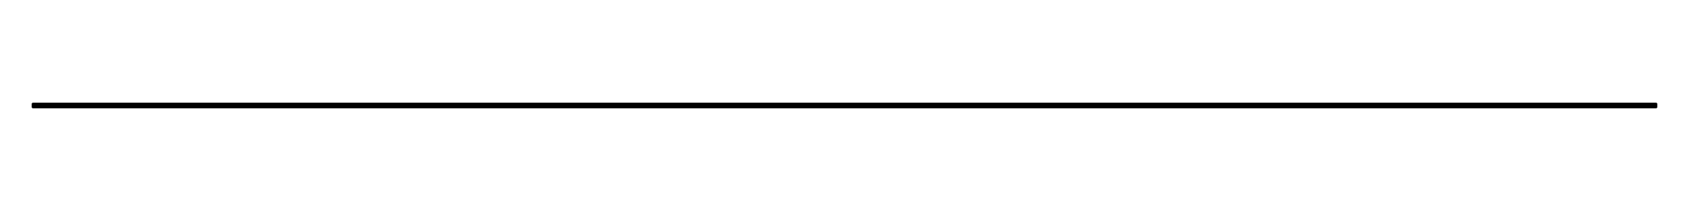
# Model space of a CAD drawing. Header units: millimetres. Extents: x -2000 to 0, y -2 to 2.
import ezdxf

# ---------------------------------------------------------------- set-up
doc = ezdxf.new("R2010")
doc.units = ezdxf.units.MM
doc.header["$MEASUREMENT"] = 0
doc.layers.add('2 Meter Open Rail', color=7, linetype='Continuous')

msp = doc.modelspace()

# ---------------------------------------------------------------- linework, layer by layer
at = {"layer": '2 Meter Open Rail', "lineweight": 30}
for p, q in [((-2000, 2.3, 19.8), (-2000, 2.4, 19.8)), ((-2000, 2.4, 19.8), (-2000, 2.4, 19.8)), ((-2000, 2.4, 19.8), (-2000, 2.4, 19.8)), ((-2000, 2.4, 19.8), (-2000, 2.4, 19.8)), ((-2000, 2.4, 19.8), (-2000, 2.4, 19.9)), ((-2000, 2.4, 19.9), (-2000, 2.4, 19.9)), ((-2000, 2.4, 19.9), (-2000, 2.4, 19.9)), ((-2000, 2.4, 19.9), (-2000, 2.4, 19.9)), ((-2000, 2.4, 19.9), (-2000, 2.4, 19.9)), ((-2000, 2.4, 19.9), (-2000, 2.4, 19.9)), ((-2000, 2.4, 19.9), (-2000, 2.4, 19.9)), ((-2000, 2.4, 19.9), (-2000, 2.4, 20.1)), ((-2000, 2.4, 20.1), (-2000, 2.4, 20.1)), ((-2000, 2.4, 20.1), (-2000, 2.4, 20.1)), ((-2000, 2.4, 20.1), (-2000, 2.4, 20.2)), ((-2000, 2.4, 20.2), (-2000, 2.4, 20.2)), ((-2000, 2.4, 20.2), (-2000, 2.4, 20.2)), ((-2000, 2.4, 20.2), (-2000, 2.4, 20.2)), ((-2000, 2.4, 20.2), (-2000, 2.4, 20.2)), ((-2000, 2.4, 20.2), (-2000, 2.4, 20.2)), ((-2000, 2.4, 20.2), (-2000, 2.4, 20.2)), ((-2000, 2.4, 20.2), (-2000, 2.4, 20.3)), ((-2000, 2.4, 20.3), (-2000, 2.3, 20.3)), ((-2000, 2.4, 20.1), (0, 2.4, 20.1)), ((-2000, 2.4, 19.9), (0, 2.4, 19.9)), ((-2000, 2.2, 19.6), (-2000, 2.3, 19.6)), ((-2000, 2.3, 19.6), (-2000, 2.3, 19.7)), ((-2000, 2.3, 19.7), (-2000, 2.3, 19.7)), ((-2000, 2.3, 19.7), (-2000, 2.3, 19.7)), ((-2000, 2.3, 19.7), (-2000, 2.3, 19.7)), ((-2000, 2.3, 19.7), (-2000, 2.3, 19.7)), ((-2000, 2.3, 19.7), (-2000, 2.3, 19.7)), ((-2000, 2.3, 19.7), (-2000, 2.3, 19.7)), ((-2000, 2.3, 19.7), (-2000, 2.3, 19.7)), ((-2000, 2.3, 19.7), (-2000, 2.3, 19.7)), ((-2000, 2.3, 19.7), (-2000, 2.3, 19.8)), ((-2000, 2.3, 19.8), (-2000, 2.3, 19.8)), ((-2000, 2.3, 19.8), (-2000, 2.3, 19.8)), ((-2000, 2.3, 20.3), (-2000, 2.3, 20.3)), ((-2000, 2.3, 20.3), (-2000, 2.3, 20.3)), ((-2000, 2.3, 20.3), (-2000, 2.3, 20.3)), ((-2000, 2.3, 20.3), (-2000, 2.3, 20.3)), ((-2000, 2.3, 20.3), (-2000, 2.3, 20.3)), ((-2000, 2.3, 20.3), (-2000, 2.3, 20.3)), ((-2000, 2.3, 20.3), (-2000, 2.3, 20.4)), ((-2000, 2.3, 20.4), (-2000, 2.3, 20.4)), ((-2000, 2.3, 20.4), (-2000, 2.3, 20.4)), ((-2000, 2.3, 20.4), (-2000, 2.3, 20.4)), ((-2000, 2.3, 20.4), (-2000, 2.3, 20.4)), ((-2000, 2.3, 20.4), (-2000, 2.3, 20.4)), ((-2000, 2.3, 20.4), (-2000, 0.3, 22.4)), ((-2000, 2.3, 20.4), (0, 2.3, 20.4)), ((-2000, 2.1, 19.6), (-2000, 2.2, 19.6)), ((-2000, 2.2, 19.6), (-2000, 2.2, 19.6)), ((-2000, 2.2, 19.6), (-2000, 2.2, 19.6)), ((-2000, 2.2, 19.6), (-2000, 2.2, 19.6)), ((-2000, 2.2, 19.6), (-2000, 2.2, 19.6)), ((-2000, 2.2, 19.6), (-2000, 2.2, 19.6)), ((-2000, 2.2, 19.6), (-2000, 2.2, 19.6)), ((-2000, 2.2, 19.6), (-2000, 2.2, 19.6)), ((-2000, 2.2, 19.6), (-2000, 2.2, 19.6)), ((-2000, 2, 19.5), (-2000, 2.1, 19.5)), ((-2000, 2.1, 19.5), (-2000, 2.1, 19.5)), ((-2000, 2.1, 19.5), (-2000, 2.1, 19.5)), ((-2000, 2.1, 19.5), (-2000, 2.1, 19.5)), ((-2000, 2.1, 19.5), (-2000, 2.1, 19.6)), ((-2000, 2.1, 19.6), (-2000, 2.1, 19.6)), ((-2000, 2.1, 19.6), (-2000, 2.1, 19.6)), ((-2000, 2.1, 19.6), (-2000, 2.1, 19.6)), ((-2000, 0, 19.5), (-2000, 2, 19.5)), ((-2000, 2, 19.5), (-2000, 2, 19.5)), ((-2000, 2, 19.5), (-2000, 2, 19.5)), ((-2000, 2, 19.5), (-2000, 2, 19.5)), ((-2000, 2, 19.5), (-2000, 2, 19.5)), ((-2000, 2, 19.5), (-2000, 2, 19.5)), ((-2000, 2, 19.5), (0, 2, 19.5)), ((-2000, 0.3, 22.4), (-2000, 0.3, 22.4)), ((-2000, 0.3, 22.4), (-2000, 0.3, 22.4)), ((-2000, 0.3, 22.4), (-2000, 0.3, 22.4)), ((-2000, 0.3, 22.4), (-2000, 0.2, 22.4)), ((-2000, 0.3, 22.4), (0, 0.3, 22.4)), ((-2000, 0.2, 22.4), (-2000, 0.2, 22.4)), ((-2000, 0.2, 22.4), (-2000, 0.2, 22.4)), ((-2000, 0.2, 22.4), (-2000, 0.2, 22.4)), ((-2000, 0.2, 22.4), (-2000, 0.2, 22.4)), ((-2000, 0.2, 22.4), (-2000, 0.2, 22.5)), ((-2000, 0.2, 22.5), (-2000, 0.2, 22.5)), ((-2000, 0.2, 22.5), (-2000, 0.2, 22.5)), ((-2000, 0.2, 22.5), (-2000, 0.1, 22.5)), ((-2000, 0.1, 22.5), (-2000, 0.1, 22.5)), ((-2000, 0.1, 22.5), (-2000, 0.1, 22.5)), ((-2000, 0.1, 22.5), (-2000, 0.1, 22.5)), ((-2000, 0.1, 22.5), (-2000, 0.1, 22.5)), ((-2000, 0.1, 22.5), (-2000, 0.1, 22.5)), ((-2000, 0.1, 22.5), (-2000, 0.1, 22.5)), ((-2000, 0.1, 22.5), (-2000, 0.1, 22.5)), ((-2000, 0.1, 22.5), (-2000, 0, 22.5)), ((-2000, 0, 0.4), (-2000, 0, 19.5)), ((-2000, 0, 22.5), (-2000, 0, 22.5)), ((-2000, 0, 22.5), (-2000, 0, 22.5)), ((-2000, 0, 22.5), (-2000, 0, 22.5)), ((-2000, 0, 19.5), (0, 0, 19.5)), ((-2000, 0, 19.5), (-2000, 0, 22.5)), ((-1000, 2.3, 20.3), (-1000, 2.4, 20.3)), ((-1000, 2.4, 20.3), (-1000, 2.4, 20.2)), ((-1000, 2.4, 20.2), (-1000, 2.4, 20.2)), ((-1000, 2.4, 20.2), (-1000, 2.4, 20.2)), ((-1000, 2.4, 20.2), (-1000, 2.4, 20.2)), ((-1000, 2.4, 20.2), (-1000, 2.4, 20.2)), ((-1000, 2.4, 20.2), (-1000, 2.4, 20.2)), ((-1000, 2.4, 20.2), (-1000, 2.4, 20.2)), ((-1000, 2.4, 20.2), (-1000, 2.4, 20.1)), ((-1000, 2.4, 20.1), (-1000, 2.4, 20.1)), ((-1000, 2.4, 20.1), (-1000, 2.4, 20.1)), ((-1000, 2.4, 20.1), (-1000, 2.4, 19.9)), ((-1000, 2.4, 19.9), (-1000, 2.4, 19.9)), ((-1000, 2.4, 19.9), (-1000, 2.4, 19.9)), ((-1000, 2.4, 19.9), (-1000, 2.4, 19.9)), ((-1000, 2.4, 19.9), (-1000, 2.4, 19.9)), ((-1000, 2.4, 19.9), (-1000, 2.4, 19.9)), ((-1000, 2.4, 19.9), (-1000, 2.4, 19.9)), ((-1000, 2.4, 19.9), (-1000, 2.4, 19.8)), ((-1000, 2.4, 19.8), (-1000, 2.4, 19.8)), ((-1000, 2.4, 19.8), (-1000, 2.4, 19.8)), ((-1000, 2.4, 19.8), (-1000, 2.4, 19.8)), ((-1000, 2.4, 19.8), (-1000, 2.3, 19.8)), ((-1000, 2.3, 69.8), (-1000, 2.4, 69.8)), ((-1000, 2.4, 69.8), (-1000, 2.4, 69.8)), ((-1000, 2.4, 69.8), (-1000, 2.4, 69.8)), ((-1000, 2.4, 69.8), (-1000, 2.4, 69.8)), ((-1000, 2.4, 69.8), (-1000, 2.4, 69.9)), ((-1000, 2.4, 69.9), (-1000, 2.4, 69.9)), ((-1000, 2.4, 69.9), (-1000, 2.4, 69.9)), ((-1000, 2.4, 69.9), (-1000, 2.4, 69.9)), ((-1000, 2.4, 69.9), (-1000, 2.4, 69.9)), ((-1000, 2.4, 69.9), (-1000, 2.4, 69.9)), ((-1000, 2.4, 69.9), (-1000, 2.4, 69.9)), ((-1000, 2.4, 69.9), (-1000, 2.4, 70.1)), ((-1000, 2.4, 70.1), (-1000, 2.4, 70.1)), ((-1000, 2.4, 70.1), (-1000, 2.4, 70.1)), ((-1000, 2.4, 70.1), (-1000, 2.4, 70.2)), ((-1000, 2.4, 70.2), (-1000, 2.4, 70.2)), ((-1000, 2.4, 70.2), (-1000, 2.4, 70.2)), ((-1000, 2.4, 70.2), (-1000, 2.4, 70.2)), ((-1000, 2.4, 70.2), (-1000, 2.4, 70.2)), ((-1000, 2.4, 70.2), (-1000, 2.4, 70.2)), ((-1000, 2.4, 70.2), (-1000, 2.4, 70.2)), ((-1000, 2.4, 70.2), (-1000, 2.4, 70.3)), ((-1000, 2.4, 70.3), (-1000, 2.3, 70.3)), ((-1000, 2.4, 70.1), (0, 2.4, 70.1)), ((-1000, 2.4, 69.9), (0, 2.4, 69.9)), ((-1000, 0.3, 22.4), (-1000, 2.3, 20.4)), ((-1000, 2.3, 20.4), (-1000, 2.3, 20.4)), ((-1000, 2.3, 20.4), (-1000, 2.3, 20.4)), ((-1000, 2.3, 20.4), (-1000, 2.3, 20.4)), ((-1000, 2.3, 20.4), (-1000, 2.3, 20.4)), ((-1000, 2.3, 20.4), (-1000, 2.3, 20.4)), ((-1000, 2.3, 20.4), (-1000, 2.3, 20.3)), ((-1000, 2.3, 20.3), (-1000, 2.3, 20.3)), ((-1000, 2.3, 20.3), (-1000, 2.3, 20.3)), ((-1000, 2.3, 20.3), (-1000, 2.3, 20.3)), ((-1000, 2.3, 20.3), (-1000, 2.3, 20.3)), ((-1000, 2.3, 20.3), (-1000, 2.3, 20.3)), ((-1000, 2.3, 20.3), (-1000, 2.3, 20.3)), ((-1000, 2.3, 19.8), (-1000, 2.3, 19.8)), ((-1000, 2.3, 19.8), (-1000, 2.3, 19.8)), ((-1000, 2.3, 19.8), (-1000, 2.3, 19.7)), ((-1000, 2.3, 19.7), (-1000, 2.3, 19.7)), ((-1000, 2.3, 19.7), (-1000, 2.3, 19.7)), ((-1000, 2.3, 19.7), (-1000, 2.3, 19.7)), ((-1000, 2.3, 19.7), (-1000, 2.3, 19.7)), ((-1000, 2.3, 19.7), (-1000, 2.3, 19.7)), ((-1000, 2.3, 19.7), (-1000, 2.3, 19.7)), ((-1000, 2.3, 19.7), (-1000, 2.3, 19.7)), ((-1000, 2.3, 19.7), (-1000, 2.3, 19.7)), ((-1000, 2.3, 19.7), (-1000, 2.3, 19.6)), ((-1000, 2.3, 19.6), (-1000, 2.2, 19.6)), ((-1000, 2.2, 69.6), (-1000, 2.3, 69.6)), ((-1000, 2.3, 69.6), (-1000, 2.3, 69.7)), ((-1000, 2.3, 69.7), (-1000, 2.3, 69.7)), ((-1000, 2.3, 69.7), (-1000, 2.3, 69.7)), ((-1000, 2.3, 69.7), (-1000, 2.3, 69.7)), ((-1000, 2.3, 69.7), (-1000, 2.3, 69.7)), ((-1000, 2.3, 69.7), (-1000, 2.3, 69.7)), ((-1000, 2.3, 69.7), (-1000, 2.3, 69.7)), ((-1000, 2.3, 69.7), (-1000, 2.3, 69.7)), ((-1000, 2.3, 69.7), (-1000, 2.3, 69.7)), ((-1000, 2.3, 69.7), (-1000, 2.3, 69.8)), ((-1000, 2.3, 69.8), (-1000, 2.3, 69.8)), ((-1000, 2.3, 69.8), (-1000, 2.3, 69.8)), ((-1000, 2.3, 70.3), (-1000, 2.3, 70.3)), ((-1000, 2.3, 70.3), (-1000, 2.3, 70.3)), ((-1000, 2.3, 70.3), (-1000, 2.3, 70.3)), ((-1000, 2.3, 70.3), (-1000, 2.3, 70.3)), ((-1000, 2.3, 70.3), (-1000, 2.3, 70.3)), ((-1000, 2.3, 70.3), (-1000, 2.3, 70.3)), ((-1000, 2.3, 70.3), (-1000, 2.3, 70.4)), ((-1000, 2.3, 70.4), (-1000, 2.3, 70.4)), ((-1000, 2.3, 70.4), (-1000, 2.3, 70.4)), ((-1000, 2.3, 70.4), (-1000, 2.3, 70.4)), ((-1000, 2.3, 70.4), (-1000, 2.3, 70.4)), ((-1000, 2.3, 70.4), (-1000, 2.3, 70.4)), ((-1000, 2.3, 70.4), (-1000, 0.3, 72.4)), ((-1000, 2.3, 70.4), (0, 2.3, 70.4)), ((-1000, 2.2, 19.6), (-1000, 2.2, 19.6)), ((-1000, 2.2, 19.6), (-1000, 2.2, 19.6)), ((-1000, 2.2, 19.6), (-1000, 2.2, 19.6)), ((-1000, 2.2, 19.6), (-1000, 2.2, 19.6)), ((-1000, 2.2, 19.6), (-1000, 2.2, 19.6)), ((-1000, 2.2, 19.6), (-1000, 2.2, 19.6)), ((-1000, 2.2, 19.6), (-1000, 2.2, 19.6)), ((-1000, 2.2, 19.6), (-1000, 2.2, 19.6)), ((-1000, 2.2, 19.6), (-1000, 2.1, 19.6)), ((-1000, 2.1, 69.6), (-1000, 2.2, 69.6)), ((-1000, 2.2, 69.6), (-1000, 2.2, 69.6)), ((-1000, 2.2, 69.6), (-1000, 2.2, 69.6)), ((-1000, 2.2, 69.6), (-1000, 2.2, 69.6)), ((-1000, 2.2, 69.6), (-1000, 2.2, 69.6)), ((-1000, 2.2, 69.6), (-1000, 2.2, 69.6)), ((-1000, 2.2, 69.6), (-1000, 2.2, 69.6)), ((-1000, 2.2, 69.6), (-1000, 2.2, 69.6)), ((-1000, 2.2, 69.6), (-1000, 2.2, 69.6)), ((-1000, 2.1, 19.6), (-1000, 2.1, 19.6)), ((-1000, 2.1, 19.6), (-1000, 2.1, 19.6)), ((-1000, 2.1, 19.6), (-1000, 2.1, 19.6)), ((-1000, 2.1, 19.6), (-1000, 2.1, 19.5)), ((-1000, 2.1, 19.5), (-1000, 2.1, 19.5)), ((-1000, 2.1, 19.5), (-1000, 2.1, 19.5)), ((-1000, 2.1, 19.5), (-1000, 2.1, 19.5)), ((-1000, 2.1, 19.5), (-1000, 2, 19.5)), ((-1000, 2, 69.5), (-1000, 2.1, 69.5)), ((-1000, 2.1, 69.5), (-1000, 2.1, 69.5)), ((-1000, 2.1, 69.5), (-1000, 2.1, 69.5)), ((-1000, 2.1, 69.5), (-1000, 2.1, 69.5)), ((-1000, 2.1, 69.5), (-1000, 2.1, 69.6)), ((-1000, 2.1, 69.6), (-1000, 2.1, 69.6)), ((-1000, 2.1, 69.6), (-1000, 2.1, 69.6)), ((-1000, 2.1, 69.6), (-1000, 2.1, 69.6)), ((-1000, 2, 19.5), (-1000, 2, 19.5)), ((-1000, 2, 19.5), (-1000, 2, 19.5)), ((-1000, 2, 19.5), (-1000, 2, 19.5)), ((-1000, 2, 19.5), (-1000, 2, 19.5)), ((-1000, 2, 19.5), (-1000, 2, 19.5)), ((-1000, 2, 19.5), (-1000, 0, 19.5)), ((-1000, 0, 69.5), (-1000, 2, 69.5)), ((-1000, 2, 69.5), (-1000, 2, 69.5)), ((-1000, 2, 69.5), (-1000, 2, 69.5)), ((-1000, 2, 69.5), (-1000, 2, 69.5)), ((-1000, 2, 69.5), (-1000, 2, 69.5)), ((-1000, 2, 69.5), (-1000, 2, 69.5)), ((-1000, 2, 69.5), (0, 2, 69.5)), ((-1000, 0.2, 22.4), (-1000, 0.3, 22.4)), ((-1000, 0.3, 22.4), (-1000, 0.3, 22.4)), ((-1000, 0.3, 22.4), (-1000, 0.3, 22.4)), ((-1000, 0.3, 22.4), (-1000, 0.3, 22.4)), ((-1000, 0.3, 72.4), (-1000, 0.3, 72.4)), ((-1000, 0.3, 72.4), (-1000, 0.3, 72.4)), ((-1000, 0.3, 72.4), (-1000, 0.3, 72.4)), ((-1000, 0.3, 72.4), (-1000, 0.2, 72.4)), ((-1000, 0.3, 72.4), (0, 0.3, 72.4)), ((-1000, 0.1, 22.5), (-1000, 0.2, 22.5)), ((-1000, 0.2, 22.5), (-1000, 0.2, 22.5)), ((-1000, 0.2, 22.5), (-1000, 0.2, 22.5)), ((-1000, 0.2, 22.5), (-1000, 0.2, 22.4)), ((-1000, 0.2, 22.4), (-1000, 0.2, 22.4)), ((-1000, 0.2, 22.4), (-1000, 0.2, 22.4)), ((-1000, 0.2, 22.4), (-1000, 0.2, 22.4)), ((-1000, 0.2, 22.4), (-1000, 0.2, 22.4)), ((-1000, 0.2, 72.4), (-1000, 0.2, 72.4)), ((-1000, 0.2, 72.4), (-1000, 0.2, 72.4)), ((-1000, 0.2, 72.4), (-1000, 0.2, 72.4)), ((-1000, 0.2, 72.4), (-1000, 0.2, 72.4)), ((-1000, 0.2, 72.4), (-1000, 0.2, 72.5)), ((-1000, 0.2, 72.5), (-1000, 0.2, 72.5)), ((-1000, 0.2, 72.5), (-1000, 0.2, 72.5)), ((-1000, 0.2, 72.5), (-1000, 0.1, 72.5)), ((-1000, 0, 22.5), (-1000, 0.1, 22.5)), ((-1000, 0.1, 22.5), (-1000, 0.1, 22.5)), ((-1000, 0.1, 22.5), (-1000, 0.1, 22.5)), ((-1000, 0.1, 22.5), (-1000, 0.1, 22.5)), ((-1000, 0.1, 22.5), (-1000, 0.1, 22.5)), ((-1000, 0.1, 22.5), (-1000, 0.1, 22.5)), ((-1000, 0.1, 22.5), (-1000, 0.1, 22.5)), ((-1000, 0.1, 22.5), (-1000, 0.1, 22.5)), ((-1000, 0.1, 72.5), (-1000, 0.1, 72.5)), ((-1000, 0.1, 72.5), (-1000, 0.1, 72.5)), ((-1000, 0.1, 72.5), (-1000, 0.1, 72.5)), ((-1000, 0.1, 72.5), (-1000, 0.1, 72.5)), ((-1000, 0.1, 72.5), (-1000, 0.1, 72.5)), ((-1000, 0.1, 72.5), (-1000, 0.1, 72.5)), ((-1000, 0.1, 72.5), (-1000, 0.1, 72.5)), ((-1000, 0.1, 72.5), (-1000, 0, 72.5)), ((-1000, 0, 22.5), (-1000, 0, 22.5)), ((-1000, 0, 22.5), (-1000, 0, 22.5)), ((-1000, 0, 22.5), (-1000, 0, 22.5)), ((-1000, 0, 19.5), (-1000, 0, 0.4)), ((-1000, 0, 50.4), (-1000, 0, 69.5)), ((-1000, 0, 72.5), (-1000, 0, 72.5)), ((-1000, 0, 72.5), (-1000, 0, 72.5)), ((-1000, 0, 72.5), (-1000, 0, 72.5)), ((-1000, 0, 72.5), (-1000, 0, 72.5)), ((-1000, 0, 69.5), (0, 0, 69.5)), ((-1000, 0, 69.5), (-1000, 0, 72.5)), ((-977.2, 0, 64.6), (-977.3, 0, 64.5)), ((-977.3, 0, 64.5), (-977.3, 0, 64.4)), ((-977.1, 0, 64.7), (-977.2, 0, 64.6)), ((-977.2, 0, 64.6), (-977.2, 0, 64.6)), ((-977, 0, 64.8), (-977.1, 0, 64.8)), ((-977.1, 0, 64.8), (-977.1, 0, 64.7)), ((-977.1, 0, 64.7), (-977.1, 0, 64.7)), ((-976.9, 0, 64.9), (-977, 0, 64.9)), ((-977, 0, 64.9), (-977, 0, 64.8)), ((-976.8, 0, 65), (-976.9, 0, 65)), ((-976.9, 0, 65), (-976.9, 0, 64.9)), ((-976.7, 0, 65.1), (-976.8, 0, 65.1)), ((-976.8, 0, 65.1), (-976.8, 0, 65)), ((-976.6, 0, 65.2), (-976.7, 0, 65.2)), ((-976.7, 0, 65.2), (-976.7, 0, 65.1)), ((-976.5, 0, 65.3), (-976.6, 0, 65.2)), ((-976.6, 0, 65.2), (-976.6, 0, 65.2)), ((-976.4, 0, 65.4), (-976.5, 0, 65.3)), ((-976.5, 0, 65.3), (-976.5, 0, 65.3)), ((-976.3, 0, 65.4), (-976.4, 0, 65.4)), ((-976.2, 0, 65.5), (-976.3, 0, 65.4)), ((-976.3, 0, 65.4), (-976.3, 0, 65.4)), ((-976.1, 0, 65.5), (-976.2, 0, 65.5)), ((-976.2, 0, 65.5), (-976.2, 0, 65.5)), ((-976, 0, 65.5), (-976.1, 0, 65.5)), ((-975.9, 0, 65.6), (-976, 0, 65.6)), ((-976, 0, 65.6), (-976, 0, 65.5)), ((-975.8, 0, 65.6), (-975.9, 0, 65.6)), ((-975.9, 0, 65.6), (-975.9, 0, 65.6)), ((-975.7, 0, 65.7), (-975.8, 0, 65.6)), ((-975.6, 0, 65.7), (-975.7, 0, 65.7)), ((-975.7, 0, 65.7), (-975.7, 0, 65.7)), ((-975.5, 0, 65.7), (-975.6, 0, 65.7)), ((-975.4, 0, 65.7), (-975.5, 0, 65.7)), ((-975.5, 0, 65.7), (-975.5, 0, 65.7)), ((-975.3, 0, 65.7), (-975.4, 0, 65.7)), ((-975.4, 0, 65.7), (-975.4, 0, 65.7)), ((-975.2, 0, 65.7), (-975.3, 0, 65.7)), ((-975.1, 0, 65.8), (-975.2, 0, 65.7)), ((-975.2, 0, 65.7), (-975.2, 0, 65.7)), ((-975, 0, 65.8), (-975.1, 0, 65.8)), ((-975.1, 0, 65.8), (-975.1, 0, 65.8)), ((-974.9, 0, 65.8), (-975, 0, 65.8)), ((-974.8, 0, 65.7), (-974.9, 0, 65.8)), ((-974.9, 0, 65.8), (-974.9, 0, 65.8)), ((-974.7, 0, 65.7), (-974.8, 0, 65.7)), ((-974.8, 0, 65.7), (-974.8, 0, 65.7)), ((-974.6, 0, 65.7), (-974.7, 0, 65.7)), ((-974.5, 0, 65.7), (-974.6, 0, 65.7)), ((-974.6, 0, 65.7), (-974.6, 0, 65.7)), ((-974.4, 0, 65.7), (-974.5, 0, 65.7)), ((-974.5, 0, 65.7), (-974.5, 0, 65.7)), ((-974.3, 0, 65.7), (-974.4, 0, 65.7)), ((-974.2, 0, 65.6), (-974.3, 0, 65.7)), ((-974.3, 0, 65.7), (-974.3, 0, 65.7)), ((-974.1, 0, 65.6), (-974.2, 0, 65.6)), ((-974, 0, 65.6), (-974.1, 0, 65.6)), ((-974.1, 0, 65.6), (-974.1, 0, 65.6)), ((-973.9, 0, 65.5), (-974, 0, 65.5)), ((-974, 0, 65.5), (-974, 0, 65.6)), ((-973.8, 0, 65.5), (-973.9, 0, 65.5)), ((-973.7, 0, 65.4), (-973.8, 0, 65.5)), ((-973.8, 0, 65.5), (-973.8, 0, 65.5)), ((-973.6, 0, 65.4), (-973.7, 0, 65.4)), ((-973.7, 0, 65.4), (-973.7, 0, 65.4)), ((-973.5, 0, 65.3), (-973.6, 0, 65.4)), ((-973.4, 0, 65.2), (-973.5, 0, 65.3)), ((-973.5, 0, 65.3), (-973.5, 0, 65.3)), ((-973.3, 0, 65.2), (-973.4, 0, 65.2)), ((-973.4, 0, 65.2), (-973.4, 0, 65.2)), ((-973.2, 0, 65.1), (-973.3, 0, 65.1)), ((-973.3, 0, 65.1), (-973.3, 0, 65.2)), ((-973.1, 0, 65), (-973.2, 0, 65)), ((-973.2, 0, 65), (-973.2, 0, 65.1)), ((-973, 0, 64.9), (-973.1, 0, 64.9)), ((-973.1, 0, 64.9), (-973.1, 0, 65)), ((-972.9, 0, 64.8), (-973, 0, 64.8)), ((-973, 0, 64.8), (-973, 0, 64.9)), ((-972.8, 0, 64.6), (-972.9, 0, 64.7)), ((-972.9, 0, 64.7), (-972.9, 0, 64.7)), ((-972.9, 0, 64.7), (-972.9, 0, 64.8)), ((-972.7, 0, 64.5), (-972.8, 0, 64.6)), ((-972.8, 0, 64.6), (-972.8, 0, 64.6)), ((-972.6, 0, 64.3), (-972.7, 0, 64.4)), ((-972.7, 0, 64.4), (-972.7, 0, 64.4)), ((-972.7, 0, 64.4), (-972.7, 0, 64.5)), ((-972.5, 0, 64.1), (-972.6, 0, 64.1)), ((-972.6, 0, 64.1), (-972.6, 0, 64.2)), ((-972.6, 0, 64.2), (-972.6, 0, 64.3)), ((-972.6, 0, 64.3), (-972.6, 0, 64.3)), ((-972.4, 0, 63.8), (-972.5, 0, 63.8)), ((-972.5, 0, 63.8), (-972.5, 0, 63.9)), ((-972.5, 0, 63.9), (-972.5, 0, 64)), ((-972.5, 0, 64), (-972.5, 0, 64)), ((-972.5, 0, 64), (-972.5, 0, 64.1)), ((-972.4, 0, 56.4), (-972.4, 0, 63.2)), ((-972.4, 0, 63.2), (-972.4, 0, 63.2)), ((-972.4, 0, 63.2), (-972.4, 0, 63.3)), ((-972.4, 0, 63.3), (-972.4, 0, 63.3)), ((-972.4, 0, 63.3), (-972.4, 0, 63.4)), ((-972.4, 0, 63.4), (-972.4, 0, 63.5)), ((-972.4, 0, 63.5), (-972.4, 0, 63.5)), ((-972.4, 0, 63.5), (-972.4, 0, 63.6)), ((-972.4, 0, 63.6), (-972.4, 0, 63.6)), ((-972.4, 0, 63.6), (-972.4, 0, 63.7)), ((-972.4, 0, 63.7), (-972.4, 0, 63.8)), ((-927.2, 0, 64.6), (-927.3, 0, 64.5)), ((-927.3, 0, 64.5), (-927.3, 0, 64.4)), ((-927.1, 0, 64.7), (-927.2, 0, 64.6)), ((-927.2, 0, 64.6), (-927.2, 0, 64.6)), ((-927, 0, 64.8), (-927.1, 0, 64.8)), ((-927.1, 0, 64.8), (-927.1, 0, 64.7)), ((-927.1, 0, 64.7), (-927.1, 0, 64.7)), ((-926.9, 0, 64.9), (-927, 0, 64.9)), ((-927, 0, 64.9), (-927, 0, 64.8)), ((-926.8, 0, 65), (-926.9, 0, 65)), ((-926.9, 0, 65), (-926.9, 0, 64.9)), ((-926.7, 0, 65.1), (-926.8, 0, 65.1)), ((-926.8, 0, 65.1), (-926.8, 0, 65)), ((-926.6, 0, 65.2), (-926.7, 0, 65.2)), ((-926.7, 0, 65.2), (-926.7, 0, 65.1)), ((-926.5, 0, 65.3), (-926.6, 0, 65.2)), ((-926.6, 0, 65.2), (-926.6, 0, 65.2)), ((-926.4, 0, 65.4), (-926.5, 0, 65.3)), ((-926.5, 0, 65.3), (-926.5, 0, 65.3)), ((-926.3, 0, 65.4), (-926.4, 0, 65.4)), ((-926.2, 0, 65.5), (-926.3, 0, 65.4)), ((-926.3, 0, 65.4), (-926.3, 0, 65.4)), ((-926.1, 0, 65.5), (-926.2, 0, 65.5)), ((-926.2, 0, 65.5), (-926.2, 0, 65.5)), ((-926, 0, 65.5), (-926.1, 0, 65.5)), ((-925.9, 0, 65.6), (-926, 0, 65.6)), ((-926, 0, 65.6), (-926, 0, 65.5)), ((-925.8, 0, 65.6), (-925.9, 0, 65.6)), ((-925.9, 0, 65.6), (-925.9, 0, 65.6)), ((-925.7, 0, 65.7), (-925.8, 0, 65.6)), ((-925.6, 0, 65.7), (-925.7, 0, 65.7)), ((-925.7, 0, 65.7), (-925.7, 0, 65.7)), ((-925.5, 0, 65.7), (-925.6, 0, 65.7)), ((-925.4, 0, 65.7), (-925.5, 0, 65.7)), ((-925.5, 0, 65.7), (-925.5, 0, 65.7)), ((-925.3, 0, 65.7), (-925.4, 0, 65.7)), ((-925.4, 0, 65.7), (-925.4, 0, 65.7)), ((-925.2, 0, 65.7), (-925.3, 0, 65.7)), ((-925.1, 0, 65.8), (-925.2, 0, 65.7)), ((-925.2, 0, 65.7), (-925.2, 0, 65.7)), ((-925, 0, 65.8), (-925.1, 0, 65.8)), ((-925.1, 0, 65.8), (-925.1, 0, 65.8)), ((-924.9, 0, 65.8), (-925, 0, 65.8)), ((-924.8, 0, 65.7), (-924.9, 0, 65.8)), ((-924.9, 0, 65.8), (-924.9, 0, 65.8)), ((-924.7, 0, 65.7), (-924.8, 0, 65.7)), ((-924.8, 0, 65.7), (-924.8, 0, 65.7)), ((-924.6, 0, 65.7), (-924.7, 0, 65.7)), ((-924.5, 0, 65.7), (-924.6, 0, 65.7)), ((-924.6, 0, 65.7), (-924.6, 0, 65.7)), ((-924.4, 0, 65.7), (-924.5, 0, 65.7)), ((-924.5, 0, 65.7), (-924.5, 0, 65.7)), ((-924.3, 0, 65.7), (-924.4, 0, 65.7)), ((-924.2, 0, 65.6), (-924.3, 0, 65.7)), ((-924.3, 0, 65.7), (-924.3, 0, 65.7)), ((-924.1, 0, 65.6), (-924.2, 0, 65.6)), ((-924, 0, 65.6), (-924.1, 0, 65.6)), ((-924.1, 0, 65.6), (-924.1, 0, 65.6)), ((-923.9, 0, 65.5), (-924, 0, 65.5)), ((-924, 0, 65.5), (-924, 0, 65.6)), ((-923.8, 0, 65.5), (-923.9, 0, 65.5)), ((-923.7, 0, 65.4), (-923.8, 0, 65.5)), ((-923.8, 0, 65.5), (-923.8, 0, 65.5)), ((-923.6, 0, 65.4), (-923.7, 0, 65.4)), ((-923.7, 0, 65.4), (-923.7, 0, 65.4)), ((-923.5, 0, 65.3), (-923.6, 0, 65.4)), ((-923.4, 0, 65.2), (-923.5, 0, 65.3)), ((-923.5, 0, 65.3), (-923.5, 0, 65.3)), ((-923.3, 0, 65.2), (-923.4, 0, 65.2)), ((-923.4, 0, 65.2), (-923.4, 0, 65.2)), ((-923.2, 0, 65.1), (-923.3, 0, 65.1)), ((-923.3, 0, 65.1), (-923.3, 0, 65.2)), ((-923.1, 0, 65), (-923.2, 0, 65)), ((-923.2, 0, 65), (-923.2, 0, 65.1)), ((-923, 0, 64.9), (-923.1, 0, 64.9)), ((-923.1, 0, 64.9), (-923.1, 0, 65)), ((-922.9, 0, 64.8), (-923, 0, 64.8)), ((-923, 0, 64.8), (-923, 0, 64.9)), ((-922.8, 0, 64.6), (-922.9, 0, 64.7)), ((-922.9, 0, 64.7), (-922.9, 0, 64.7)), ((-922.9, 0, 64.7), (-922.9, 0, 64.8)), ((-922.7, 0, 64.5), (-922.8, 0, 64.6)), ((-922.8, 0, 64.6), (-922.8, 0, 64.6)), ((-922.6, 0, 64.3), (-922.7, 0, 64.4)), ((-922.7, 0, 64.4), (-922.7, 0, 64.4)), ((-922.7, 0, 64.4), (-922.7, 0, 64.5)), ((-922.5, 0, 64.1), (-922.6, 0, 64.1)), ((-922.6, 0, 64.1), (-922.6, 0, 64.2)), ((-922.6, 0, 64.2), (-922.6, 0, 64.3)), ((-922.6, 0, 64.3), (-922.6, 0, 64.3)), ((-922.4, 0, 63.8), (-922.5, 0, 63.8)), ((-922.5, 0, 63.8), (-922.5, 0, 63.9)), ((-922.5, 0, 63.9), (-922.5, 0, 64)), ((-922.5, 0, 64), (-922.5, 0, 64)), ((-922.5, 0, 64), (-922.5, 0, 64.1)), ((-922.4, 0, 56.4), (-922.4, 0, 63.2)), ((-922.4, 0, 63.2), (-922.4, 0, 63.2)), ((-922.4, 0, 63.2), (-922.4, 0, 63.3)), ((-922.4, 0, 63.3), (-922.4, 0, 63.3)), ((-922.4, 0, 63.3), (-922.4, 0, 63.4)), ((-922.4, 0, 63.4), (-922.4, 0, 63.5)), ((-922.4, 0, 63.5), (-922.4, 0, 63.5)), ((-922.4, 0, 63.5), (-922.4, 0, 63.6)), ((-922.4, 0, 63.6), (-922.4, 0, 63.6)), ((-922.4, 0, 63.6), (-922.4, 0, 63.7)), ((-922.4, 0, 63.7), (-922.4, 0, 63.8)), ((-877.2, 0, 64.6), (-877.3, 0, 64.5)), ((-877.3, 0, 64.5), (-877.3, 0, 64.4)), ((-877.1, 0, 64.7), (-877.2, 0, 64.6)), ((-877.2, 0, 64.6), (-877.2, 0, 64.6)), ((-877, 0, 64.8), (-877.1, 0, 64.8)), ((-877.1, 0, 64.8), (-877.1, 0, 64.7)), ((-877.1, 0, 64.7), (-877.1, 0, 64.7)), ((-876.9, 0, 64.9), (-877, 0, 64.9)), ((-877, 0, 64.9), (-877, 0, 64.8)), ((-876.8, 0, 65), (-876.9, 0, 65)), ((-876.9, 0, 65), (-876.9, 0, 64.9)), ((-876.7, 0, 65.1), (-876.8, 0, 65.1)), ((-876.8, 0, 65.1), (-876.8, 0, 65)), ((-876.6, 0, 65.2), (-876.7, 0, 65.2)), ((-876.7, 0, 65.2), (-876.7, 0, 65.1)), ((-876.5, 0, 65.3), (-876.6, 0, 65.2)), ((-876.6, 0, 65.2), (-876.6, 0, 65.2)), ((-876.4, 0, 65.4), (-876.5, 0, 65.3)), ((-876.5, 0, 65.3), (-876.5, 0, 65.3)), ((-876.3, 0, 65.4), (-876.4, 0, 65.4)), ((-876.2, 0, 65.5), (-876.3, 0, 65.4)), ((-876.3, 0, 65.4), (-876.3, 0, 65.4)), ((-876.1, 0, 65.5), (-876.2, 0, 65.5)), ((-876.2, 0, 65.5), (-876.2, 0, 65.5)), ((-876, 0, 65.5), (-876.1, 0, 65.5)), ((-875.9, 0, 65.6), (-876, 0, 65.6)), ((-876, 0, 65.6), (-876, 0, 65.5)), ((-875.8, 0, 65.6), (-875.9, 0, 65.6)), ((-875.9, 0, 65.6), (-875.9, 0, 65.6)), ((-875.7, 0, 65.7), (-875.8, 0, 65.6)), ((-875.6, 0, 65.7), (-875.7, 0, 65.7)), ((-875.7, 0, 65.7), (-875.7, 0, 65.7)), ((-875.5, 0, 65.7), (-875.6, 0, 65.7)), ((-875.4, 0, 65.7), (-875.5, 0, 65.7)), ((-875.5, 0, 65.7), (-875.5, 0, 65.7)), ((-875.3, 0, 65.7), (-875.4, 0, 65.7)), ((-875.4, 0, 65.7), (-875.4, 0, 65.7)), ((-875.2, 0, 65.7), (-875.3, 0, 65.7)), ((-875.1, 0, 65.8), (-875.2, 0, 65.7)), ((-875.2, 0, 65.7), (-875.2, 0, 65.7)), ((-875, 0, 65.8), (-875.1, 0, 65.8)), ((-875.1, 0, 65.8), (-875.1, 0, 65.8)), ((-874.9, 0, 65.8), (-875, 0, 65.8)), ((-874.8, 0, 65.7), (-874.9, 0, 65.8)), ((-874.9, 0, 65.8), (-874.9, 0, 65.8)), ((-874.7, 0, 65.7), (-874.8, 0, 65.7)), ((-874.8, 0, 65.7), (-874.8, 0, 65.7)), ((-874.6, 0, 65.7), (-874.7, 0, 65.7)), ((-874.5, 0, 65.7), (-874.6, 0, 65.7)), ((-874.6, 0, 65.7), (-874.6, 0, 65.7)), ((-874.4, 0, 65.7), (-874.5, 0, 65.7)), ((-874.5, 0, 65.7), (-874.5, 0, 65.7)), ((-874.3, 0, 65.7), (-874.4, 0, 65.7)), ((-874.2, 0, 65.6), (-874.3, 0, 65.7)), ((-874.3, 0, 65.7), (-874.3, 0, 65.7)), ((-874.1, 0, 65.6), (-874.2, 0, 65.6)), ((-874, 0, 65.6), (-874.1, 0, 65.6)), ((-874.1, 0, 65.6), (-874.1, 0, 65.6)), ((-873.9, 0, 65.5), (-874, 0, 65.5)), ((-874, 0, 65.5), (-874, 0, 65.6)), ((-873.8, 0, 65.5), (-873.9, 0, 65.5)), ((-873.7, 0, 65.4), (-873.8, 0, 65.5)), ((-873.8, 0, 65.5), (-873.8, 0, 65.5)), ((-873.6, 0, 65.4), (-873.7, 0, 65.4)), ((-873.7, 0, 65.4), (-873.7, 0, 65.4)), ((-873.5, 0, 65.3), (-873.6, 0, 65.4)), ((-873.4, 0, 65.2), (-873.5, 0, 65.3)), ((-873.5, 0, 65.3), (-873.5, 0, 65.3)), ((-873.3, 0, 65.2), (-873.4, 0, 65.2)), ((-873.4, 0, 65.2), (-873.4, 0, 65.2)), ((-873.2, 0, 65.1), (-873.3, 0, 65.1)), ((-873.3, 0, 65.1), (-873.3, 0, 65.2)), ((-873.1, 0, 65), (-873.2, 0, 65)), ((-873.2, 0, 65), (-873.2, 0, 65.1)), ((-873, 0, 64.9), (-873.1, 0, 64.9)), ((-873.1, 0, 64.9), (-873.1, 0, 65)), ((-872.9, 0, 64.8), (-873, 0, 64.8)), ((-873, 0, 64.8), (-873, 0, 64.9)), ((-872.8, 0, 64.6), (-872.9, 0, 64.7)), ((-872.9, 0, 64.7), (-872.9, 0, 64.7)), ((-872.9, 0, 64.7), (-872.9, 0, 64.8)), ((-872.7, 0, 64.5), (-872.8, 0, 64.6)), ((-872.8, 0, 64.6), (-872.8, 0, 64.6)), ((-872.6, 0, 64.3), (-872.7, 0, 64.4)), ((-872.7, 0, 64.4), (-872.7, 0, 64.4)), ((-872.7, 0, 64.4), (-872.7, 0, 64.5)), ((-872.5, 0, 64.1), (-872.6, 0, 64.1)), ((-872.6, 0, 64.1), (-872.6, 0, 64.2)), ((-872.6, 0, 64.2), (-872.6, 0, 64.3)), ((-872.6, 0, 64.3), (-872.6, 0, 64.3)), ((-872.4, 0, 63.8), (-872.5, 0, 63.8)), ((-872.5, 0, 63.8), (-872.5, 0, 63.9)), ((-872.5, 0, 63.9), (-872.5, 0, 64)), ((-872.5, 0, 64), (-872.5, 0, 64)), ((-872.5, 0, 64), (-872.5, 0, 64.1)), ((-872.4, 0, 56.4), (-872.4, 0, 63.2)), ((-872.4, 0, 63.2), (-872.4, 0, 63.2)), ((-872.4, 0, 63.2), (-872.4, 0, 63.3)), ((-872.4, 0, 63.3), (-872.4, 0, 63.3)), ((-872.4, 0, 63.3), (-872.4, 0, 63.4)), ((-872.4, 0, 63.4), (-872.4, 0, 63.5)), ((-872.4, 0, 63.5), (-872.4, 0, 63.5)), ((-872.4, 0, 63.5), (-872.4, 0, 63.6)), ((-872.4, 0, 63.6), (-872.4, 0, 63.6)), ((-872.4, 0, 63.6), (-872.4, 0, 63.7)), ((-872.4, 0, 63.7), (-872.4, 0, 63.8)), ((-827.2, 0, 64.6), (-827.3, 0, 64.5)), ((-827.3, 0, 64.5), (-827.3, 0, 64.4)), ((-827.1, 0, 64.7), (-827.2, 0, 64.6)), ((-827.2, 0, 64.6), (-827.2, 0, 64.6)), ((-827, 0, 64.8), (-827.1, 0, 64.8)), ((-827.1, 0, 64.8), (-827.1, 0, 64.7)), ((-827.1, 0, 64.7), (-827.1, 0, 64.7)), ((-826.9, 0, 64.9), (-827, 0, 64.9)), ((-827, 0, 64.9), (-827, 0, 64.8)), ((-826.8, 0, 65), (-826.9, 0, 65)), ((-826.9, 0, 65), (-826.9, 0, 64.9)), ((-826.7, 0, 65.1), (-826.8, 0, 65.1)), ((-826.8, 0, 65.1), (-826.8, 0, 65)), ((-826.6, 0, 65.2), (-826.7, 0, 65.2)), ((-826.7, 0, 65.2), (-826.7, 0, 65.1)), ((-826.5, 0, 65.3), (-826.6, 0, 65.2)), ((-826.6, 0, 65.2), (-826.6, 0, 65.2)), ((-826.4, 0, 65.4), (-826.5, 0, 65.3)), ((-826.5, 0, 65.3), (-826.5, 0, 65.3)), ((-826.3, 0, 65.4), (-826.4, 0, 65.4)), ((-826.2, 0, 65.5), (-826.3, 0, 65.4)), ((-826.3, 0, 65.4), (-826.3, 0, 65.4)), ((-826.1, 0, 65.5), (-826.2, 0, 65.5)), ((-826.2, 0, 65.5), (-826.2, 0, 65.5)), ((-826, 0, 65.5), (-826.1, 0, 65.5)), ((-825.9, 0, 65.6), (-826, 0, 65.6)), ((-826, 0, 65.6), (-826, 0, 65.5)), ((-825.8, 0, 65.6), (-825.9, 0, 65.6)), ((-825.9, 0, 65.6), (-825.9, 0, 65.6)), ((-825.7, 0, 65.7), (-825.8, 0, 65.6)), ((-825.6, 0, 65.7), (-825.7, 0, 65.7)), ((-825.7, 0, 65.7), (-825.7, 0, 65.7)), ((-825.5, 0, 65.7), (-825.6, 0, 65.7)), ((-825.4, 0, 65.7), (-825.5, 0, 65.7)), ((-825.5, 0, 65.7), (-825.5, 0, 65.7)), ((-825.3, 0, 65.7), (-825.4, 0, 65.7)), ((-825.4, 0, 65.7), (-825.4, 0, 65.7)), ((-825.2, 0, 65.7), (-825.3, 0, 65.7)), ((-825.1, 0, 65.8), (-825.2, 0, 65.7)), ((-825.2, 0, 65.7), (-825.2, 0, 65.7)), ((-825, 0, 65.8), (-825.1, 0, 65.8)), ((-825.1, 0, 65.8), (-825.1, 0, 65.8)), ((-824.9, 0, 65.8), (-825, 0, 65.8)), ((-824.8, 0, 65.7), (-824.9, 0, 65.8)), ((-824.9, 0, 65.8), (-824.9, 0, 65.8)), ((-824.7, 0, 65.7), (-824.8, 0, 65.7)), ((-824.8, 0, 65.7), (-824.8, 0, 65.7)), ((-824.6, 0, 65.7), (-824.7, 0, 65.7)), ((-824.5, 0, 65.7), (-824.6, 0, 65.7)), ((-824.6, 0, 65.7), (-824.6, 0, 65.7)), ((-824.4, 0, 65.7), (-824.5, 0, 65.7)), ((-824.5, 0, 65.7), (-824.5, 0, 65.7)), ((-824.3, 0, 65.7), (-824.4, 0, 65.7)), ((-824.2, 0, 65.6), (-824.3, 0, 65.7)), ((-824.3, 0, 65.7), (-824.3, 0, 65.7)), ((-824.1, 0, 65.6), (-824.2, 0, 65.6)), ((-824, 0, 65.6), (-824.1, 0, 65.6)), ((-824.1, 0, 65.6), (-824.1, 0, 65.6)), ((-823.9, 0, 65.5), (-824, 0, 65.5)), ((-824, 0, 65.5), (-824, 0, 65.6)), ((-823.8, 0, 65.5), (-823.9, 0, 65.5)), ((-823.7, 0, 65.4), (-823.8, 0, 65.5)), ((-823.8, 0, 65.5), (-823.8, 0, 65.5)), ((-823.6, 0, 65.4), (-823.7, 0, 65.4)), ((-823.7, 0, 65.4), (-823.7, 0, 65.4)), ((-823.5, 0, 65.3), (-823.6, 0, 65.4)), ((-823.4, 0, 65.2), (-823.5, 0, 65.3)), ((-823.5, 0, 65.3), (-823.5, 0, 65.3)), ((-823.3, 0, 65.2), (-823.4, 0, 65.2)), ((-823.4, 0, 65.2), (-823.4, 0, 65.2)), ((-823.2, 0, 65.1), (-823.3, 0, 65.1)), ((-823.3, 0, 65.1), (-823.3, 0, 65.2)), ((-823.1, 0, 65), (-823.2, 0, 65)), ((-823.2, 0, 65), (-823.2, 0, 65.1)), ((-823, 0, 64.9), (-823.1, 0, 64.9)), ((-823.1, 0, 64.9), (-823.1, 0, 65)), ((-822.9, 0, 64.8), (-823, 0, 64.8)), ((-823, 0, 64.8), (-823, 0, 64.9)), ((-822.8, 0, 64.6), (-822.9, 0, 64.7)), ((-822.9, 0, 64.7), (-822.9, 0, 64.7)), ((-822.9, 0, 64.7), (-822.9, 0, 64.8)), ((-822.7, 0, 64.5), (-822.8, 0, 64.6)), ((-822.8, 0, 64.6), (-822.8, 0, 64.6)), ((-822.6, 0, 64.3), (-822.7, 0, 64.4)), ((-822.7, 0, 64.4), (-822.7, 0, 64.4)), ((-822.7, 0, 64.4), (-822.7, 0, 64.5)), ((-822.5, 0, 64.1), (-822.6, 0, 64.1)), ((-822.6, 0, 64.1), (-822.6, 0, 64.2)), ((-822.6, 0, 64.2), (-822.6, 0, 64.3)), ((-822.6, 0, 64.3), (-822.6, 0, 64.3)), ((-822.4, 0, 63.8), (-822.5, 0, 63.8)), ((-822.5, 0, 63.8), (-822.5, 0, 63.9)), ((-822.5, 0, 63.9), (-822.5, 0, 64)), ((-822.5, 0, 64), (-822.5, 0, 64)), ((-822.5, 0, 64), (-822.5, 0, 64.1)), ((-822.4, 0, 56.4), (-822.4, 0, 63.2)), ((-822.4, 0, 63.2), (-822.4, 0, 63.2)), ((-822.4, 0, 63.2), (-822.4, 0, 63.3)), ((-822.4, 0, 63.3), (-822.4, 0, 63.3)), ((-822.4, 0, 63.3), (-822.4, 0, 63.4)), ((-822.4, 0, 63.4), (-822.4, 0, 63.5)), ((-822.4, 0, 63.5), (-822.4, 0, 63.5)), ((-822.4, 0, 63.5), (-822.4, 0, 63.6)), ((-822.4, 0, 63.6), (-822.4, 0, 63.6)), ((-822.4, 0, 63.6), (-822.4, 0, 63.7)), ((-822.4, 0, 63.7), (-822.4, 0, 63.8)), ((-777.2, 0, 64.6), (-777.3, 0, 64.5)), ((-777.3, 0, 64.5), (-777.3, 0, 64.4)), ((-777.1, 0, 64.7), (-777.2, 0, 64.6)), ((-777.2, 0, 64.6), (-777.2, 0, 64.6)), ((-777, 0, 64.8), (-777.1, 0, 64.8)), ((-777.1, 0, 64.8), (-777.1, 0, 64.7)), ((-777.1, 0, 64.7), (-777.1, 0, 64.7)), ((-776.9, 0, 64.9), (-777, 0, 64.9)), ((-777, 0, 64.9), (-777, 0, 64.8)), ((-776.8, 0, 65), (-776.9, 0, 65)), ((-776.9, 0, 65), (-776.9, 0, 64.9)), ((-776.7, 0, 65.1), (-776.8, 0, 65.1)), ((-776.8, 0, 65.1), (-776.8, 0, 65)), ((-776.6, 0, 65.2), (-776.7, 0, 65.2)), ((-776.7, 0, 65.2), (-776.7, 0, 65.1)), ((-776.5, 0, 65.3), (-776.6, 0, 65.2)), ((-776.6, 0, 65.2), (-776.6, 0, 65.2)), ((-776.4, 0, 65.4), (-776.5, 0, 65.3)), ((-776.5, 0, 65.3), (-776.5, 0, 65.3)), ((-776.3, 0, 65.4), (-776.4, 0, 65.4)), ((-776.2, 0, 65.5), (-776.3, 0, 65.4)), ((-776.3, 0, 65.4), (-776.3, 0, 65.4)), ((-776.1, 0, 65.5), (-776.2, 0, 65.5)), ((-776.2, 0, 65.5), (-776.2, 0, 65.5)), ((-776, 0, 65.5), (-776.1, 0, 65.5)), ((-775.9, 0, 65.6), (-776, 0, 65.6)), ((-776, 0, 65.6), (-776, 0, 65.5)), ((-775.8, 0, 65.6), (-775.9, 0, 65.6)), ((-775.9, 0, 65.6), (-775.9, 0, 65.6)), ((-775.7, 0, 65.7), (-775.8, 0, 65.6)), ((-775.6, 0, 65.7), (-775.7, 0, 65.7)), ((-775.7, 0, 65.7), (-775.7, 0, 65.7)), ((-775.5, 0, 65.7), (-775.6, 0, 65.7)), ((-775.4, 0, 65.7), (-775.5, 0, 65.7)), ((-775.5, 0, 65.7), (-775.5, 0, 65.7)), ((-775.3, 0, 65.7), (-775.4, 0, 65.7)), ((-775.4, 0, 65.7), (-775.4, 0, 65.7)), ((-775.2, 0, 65.7), (-775.3, 0, 65.7)), ((-775.1, 0, 65.8), (-775.2, 0, 65.7)), ((-775.2, 0, 65.7), (-775.2, 0, 65.7)), ((-775, 0, 65.8), (-775.1, 0, 65.8)), ((-775.1, 0, 65.8), (-775.1, 0, 65.8)), ((-774.9, 0, 65.8), (-775, 0, 65.8)), ((-774.8, 0, 65.7), (-774.9, 0, 65.8)), ((-774.9, 0, 65.8), (-774.9, 0, 65.8)), ((-774.7, 0, 65.7), (-774.8, 0, 65.7)), ((-774.8, 0, 65.7), (-774.8, 0, 65.7)), ((-774.6, 0, 65.7), (-774.7, 0, 65.7)), ((-774.5, 0, 65.7), (-774.6, 0, 65.7)), ((-774.6, 0, 65.7), (-774.6, 0, 65.7)), ((-774.4, 0, 65.7), (-774.5, 0, 65.7)), ((-774.5, 0, 65.7), (-774.5, 0, 65.7)), ((-774.3, 0, 65.7), (-774.4, 0, 65.7)), ((-774.2, 0, 65.6), (-774.3, 0, 65.7)), ((-774.3, 0, 65.7), (-774.3, 0, 65.7)), ((-774.1, 0, 65.6), (-774.2, 0, 65.6)), ((-774, 0, 65.6), (-774.1, 0, 65.6)), ((-774.1, 0, 65.6), (-774.1, 0, 65.6)), ((-773.9, 0, 65.5), (-774, 0, 65.5)), ((-774, 0, 65.5), (-774, 0, 65.6)), ((-773.8, 0, 65.5), (-773.9, 0, 65.5)), ((-773.7, 0, 65.4), (-773.8, 0, 65.5)), ((-773.8, 0, 65.5), (-773.8, 0, 65.5)), ((-773.6, 0, 65.4), (-773.7, 0, 65.4)), ((-773.7, 0, 65.4), (-773.7, 0, 65.4)), ((-773.5, 0, 65.3), (-773.6, 0, 65.4)), ((-773.4, 0, 65.2), (-773.5, 0, 65.3)), ((-773.5, 0, 65.3), (-773.5, 0, 65.3)), ((-773.3, 0, 65.2), (-773.4, 0, 65.2)), ((-773.4, 0, 65.2), (-773.4, 0, 65.2)), ((-773.2, 0, 65.1), (-773.3, 0, 65.1)), ((-773.3, 0, 65.1), (-773.3, 0, 65.2)), ((-773.1, 0, 65), (-773.2, 0, 65)), ((-773.2, 0, 65), (-773.2, 0, 65.1)), ((-773, 0, 64.9), (-773.1, 0, 64.9)), ((-773.1, 0, 64.9), (-773.1, 0, 65)), ((-772.9, 0, 64.8), (-773, 0, 64.8)), ((-773, 0, 64.8), (-773, 0, 64.9)), ((-772.8, 0, 64.6), (-772.9, 0, 64.7)), ((-772.9, 0, 64.7), (-772.9, 0, 64.7)), ((-772.9, 0, 64.7), (-772.9, 0, 64.8)), ((-772.7, 0, 64.5), (-772.8, 0, 64.6)), ((-772.8, 0, 64.6), (-772.8, 0, 64.6)), ((-772.6, 0, 64.3), (-772.7, 0, 64.4)), ((-772.7, 0, 64.4), (-772.7, 0, 64.4)), ((-772.7, 0, 64.4), (-772.7, 0, 64.5)), ((-772.5, 0, 64.1), (-772.6, 0, 64.1)), ((-772.6, 0, 64.1), (-772.6, 0, 64.2)), ((-772.6, 0, 64.2), (-772.6, 0, 64.3)), ((-772.6, 0, 64.3), (-772.6, 0, 64.3)), ((-772.4, 0, 63.8), (-772.5, 0, 63.8)), ((-772.5, 0, 63.8), (-772.5, 0, 63.9)), ((-772.5, 0, 63.9), (-772.5, 0, 64)), ((-772.5, 0, 64), (-772.5, 0, 64)), ((-772.5, 0, 64), (-772.5, 0, 64.1)), ((-772.4, 0, 56.4), (-772.4, 0, 63.2)), ((-772.4, 0, 63.2), (-772.4, 0, 63.2)), ((-772.4, 0, 63.2), (-772.4, 0, 63.3)), ((-772.4, 0, 63.3), (-772.4, 0, 63.3)), ((-772.4, 0, 63.3), (-772.4, 0, 63.4)), ((-772.4, 0, 63.4), (-772.4, 0, 63.5)), ((-772.4, 0, 63.5), (-772.4, 0, 63.5)), ((-772.4, 0, 63.5), (-772.4, 0, 63.6)), ((-772.4, 0, 63.6), (-772.4, 0, 63.6)), ((-772.4, 0, 63.6), (-772.4, 0, 63.7)), ((-772.4, 0, 63.7), (-772.4, 0, 63.8)), ((-727.2, 0, 64.6), (-727.3, 0, 64.5)), ((-727.3, 0, 64.5), (-727.3, 0, 64.4)), ((-727.1, 0, 64.7), (-727.2, 0, 64.6)), ((-727.2, 0, 64.6), (-727.2, 0, 64.6)), ((-727, 0, 64.8), (-727.1, 0, 64.8)), ((-727.1, 0, 64.8), (-727.1, 0, 64.7)), ((-727.1, 0, 64.7), (-727.1, 0, 64.7)), ((-726.9, 0, 64.9), (-727, 0, 64.9)), ((-727, 0, 64.9), (-727, 0, 64.8)), ((-726.8, 0, 65), (-726.9, 0, 65)), ((-726.9, 0, 65), (-726.9, 0, 64.9)), ((-726.7, 0, 65.1), (-726.8, 0, 65.1)), ((-726.8, 0, 65.1), (-726.8, 0, 65)), ((-726.6, 0, 65.2), (-726.7, 0, 65.2)), ((-726.7, 0, 65.2), (-726.7, 0, 65.1)), ((-726.5, 0, 65.3), (-726.6, 0, 65.2)), ((-726.6, 0, 65.2), (-726.6, 0, 65.2)), ((-726.4, 0, 65.4), (-726.5, 0, 65.3)), ((-726.5, 0, 65.3), (-726.5, 0, 65.3)), ((-726.3, 0, 65.4), (-726.4, 0, 65.4)), ((-726.2, 0, 65.5), (-726.3, 0, 65.4)), ((-726.3, 0, 65.4), (-726.3, 0, 65.4)), ((-726.1, 0, 65.5), (-726.2, 0, 65.5)), ((-726.2, 0, 65.5), (-726.2, 0, 65.5)), ((-726, 0, 65.5), (-726.1, 0, 65.5)), ((-725.9, 0, 65.6), (-726, 0, 65.6)), ((-726, 0, 65.6), (-726, 0, 65.5)), ((-725.8, 0, 65.6), (-725.9, 0, 65.6)), ((-725.9, 0, 65.6), (-725.9, 0, 65.6)), ((-725.7, 0, 65.7), (-725.8, 0, 65.6)), ((-725.6, 0, 65.7), (-725.7, 0, 65.7)), ((-725.7, 0, 65.7), (-725.7, 0, 65.7)), ((-725.5, 0, 65.7), (-725.6, 0, 65.7)), ((-725.4, 0, 65.7), (-725.5, 0, 65.7)), ((-725.5, 0, 65.7), (-725.5, 0, 65.7)), ((-725.3, 0, 65.7), (-725.4, 0, 65.7)), ((-725.4, 0, 65.7), (-725.4, 0, 65.7)), ((-725.2, 0, 65.7), (-725.3, 0, 65.7)), ((-725.1, 0, 65.8), (-725.2, 0, 65.7)), ((-725.2, 0, 65.7), (-725.2, 0, 65.7)), ((-725, 0, 65.8), (-725.1, 0, 65.8)), ((-725.1, 0, 65.8), (-725.1, 0, 65.8)), ((-724.9, 0, 65.8), (-725, 0, 65.8)), ((-724.8, 0, 65.7), (-724.9, 0, 65.8)), ((-724.9, 0, 65.8), (-724.9, 0, 65.8)), ((-724.7, 0, 65.7), (-724.8, 0, 65.7)), ((-724.8, 0, 65.7), (-724.8, 0, 65.7)), ((-724.6, 0, 65.7), (-724.7, 0, 65.7)), ((-724.5, 0, 65.7), (-724.6, 0, 65.7)), ((-724.6, 0, 65.7), (-724.6, 0, 65.7)), ((-724.4, 0, 65.7), (-724.5, 0, 65.7)), ((-724.5, 0, 65.7), (-724.5, 0, 65.7)), ((-724.3, 0, 65.7), (-724.4, 0, 65.7)), ((-724.2, 0, 65.6), (-724.3, 0, 65.7)), ((-724.3, 0, 65.7), (-724.3, 0, 65.7)), ((-724.1, 0, 65.6), (-724.2, 0, 65.6)), ((-724, 0, 65.6), (-724.1, 0, 65.6)), ((-724.1, 0, 65.6), (-724.1, 0, 65.6)), ((-723.9, 0, 65.5), (-724, 0, 65.5)), ((-724, 0, 65.5), (-724, 0, 65.6)), ((-723.8, 0, 65.5), (-723.9, 0, 65.5)), ((-723.7, 0, 65.4), (-723.8, 0, 65.5)), ((-723.8, 0, 65.5), (-723.8, 0, 65.5)), ((-723.6, 0, 65.4), (-723.7, 0, 65.4)), ((-723.7, 0, 65.4), (-723.7, 0, 65.4)), ((-723.5, 0, 65.3), (-723.6, 0, 65.4)), ((-723.4, 0, 65.2), (-723.5, 0, 65.3)), ((-723.5, 0, 65.3), (-723.5, 0, 65.3)), ((-723.3, 0, 65.2), (-723.4, 0, 65.2)), ((-723.4, 0, 65.2), (-723.4, 0, 65.2)), ((-723.2, 0, 65.1), (-723.3, 0, 65.1)), ((-723.3, 0, 65.1), (-723.3, 0, 65.2)), ((-723.1, 0, 65), (-723.2, 0, 65)), ((-723.2, 0, 65), (-723.2, 0, 65.1)), ((-723, 0, 64.9), (-723.1, 0, 64.9)), ((-723.1, 0, 64.9), (-723.1, 0, 65)), ((-722.9, 0, 64.8), (-723, 0, 64.8)), ((-723, 0, 64.8), (-723, 0, 64.9)), ((-722.8, 0, 64.6), (-722.9, 0, 64.7)), ((-722.9, 0, 64.7), (-722.9, 0, 64.7)), ((-722.9, 0, 64.7), (-722.9, 0, 64.8)), ((-722.7, 0, 64.5), (-722.8, 0, 64.6)), ((-722.8, 0, 64.6), (-722.8, 0, 64.6)), ((-722.6, 0, 64.3), (-722.7, 0, 64.4)), ((-722.7, 0, 64.4), (-722.7, 0, 64.4)), ((-722.7, 0, 64.4), (-722.7, 0, 64.5)), ((-722.5, 0, 64.1), (-722.6, 0, 64.1)), ((-722.6, 0, 64.1), (-722.6, 0, 64.2)), ((-722.6, 0, 64.2), (-722.6, 0, 64.3)), ((-722.6, 0, 64.3), (-722.6, 0, 64.3)), ((-722.4, 0, 63.8), (-722.5, 0, 63.8)), ((-722.5, 0, 63.8), (-722.5, 0, 63.9)), ((-722.5, 0, 63.9), (-722.5, 0, 64)), ((-722.5, 0, 64), (-722.5, 0, 64)), ((-722.5, 0, 64), (-722.5, 0, 64.1)), ((-722.4, 0, 56.4), (-722.4, 0, 63.2)), ((-722.4, 0, 63.2), (-722.4, 0, 63.2)), ((-722.4, 0, 63.2), (-722.4, 0, 63.3)), ((-722.4, 0, 63.3), (-722.4, 0, 63.3)), ((-722.4, 0, 63.3), (-722.4, 0, 63.4)), ((-722.4, 0, 63.4), (-722.4, 0, 63.5)), ((-722.4, 0, 63.5), (-722.4, 0, 63.5)), ((-722.4, 0, 63.5), (-722.4, 0, 63.6)), ((-722.4, 0, 63.6), (-722.4, 0, 63.6)), ((-722.4, 0, 63.6), (-722.4, 0, 63.7)), ((-722.4, 0, 63.7), (-722.4, 0, 63.8)), ((-677.2, 0, 64.6), (-677.3, 0, 64.5)), ((-677.3, 0, 64.5), (-677.3, 0, 64.4)), ((-677.1, 0, 64.7), (-677.2, 0, 64.6)), ((-677.2, 0, 64.6), (-677.2, 0, 64.6)), ((-677, 0, 64.8), (-677.1, 0, 64.8)), ((-677.1, 0, 64.8), (-677.1, 0, 64.7)), ((-677.1, 0, 64.7), (-677.1, 0, 64.7)), ((-676.9, 0, 64.9), (-677, 0, 64.9)), ((-677, 0, 64.9), (-677, 0, 64.8)), ((-676.8, 0, 65), (-676.9, 0, 65)), ((-676.9, 0, 65), (-676.9, 0, 64.9)), ((-676.7, 0, 65.1), (-676.8, 0, 65.1)), ((-676.8, 0, 65.1), (-676.8, 0, 65)), ((-676.6, 0, 65.2), (-676.7, 0, 65.2)), ((-676.7, 0, 65.2), (-676.7, 0, 65.1)), ((-676.5, 0, 65.3), (-676.6, 0, 65.2)), ((-676.6, 0, 65.2), (-676.6, 0, 65.2)), ((-676.4, 0, 65.4), (-676.5, 0, 65.3)), ((-676.5, 0, 65.3), (-676.5, 0, 65.3)), ((-676.3, 0, 65.4), (-676.4, 0, 65.4)), ((-676.2, 0, 65.5), (-676.3, 0, 65.4)), ((-676.3, 0, 65.4), (-676.3, 0, 65.4)), ((-676.1, 0, 65.5), (-676.2, 0, 65.5)), ((-676.2, 0, 65.5), (-676.2, 0, 65.5)), ((-676, 0, 65.5), (-676.1, 0, 65.5)), ((-675.9, 0, 65.6), (-676, 0, 65.6)), ((-676, 0, 65.6), (-676, 0, 65.5)), ((-675.8, 0, 65.6), (-675.9, 0, 65.6)), ((-675.9, 0, 65.6), (-675.9, 0, 65.6)), ((-675.7, 0, 65.7), (-675.8, 0, 65.6)), ((-675.6, 0, 65.7), (-675.7, 0, 65.7)), ((-675.7, 0, 65.7), (-675.7, 0, 65.7)), ((-675.5, 0, 65.7), (-675.6, 0, 65.7)), ((-675.4, 0, 65.7), (-675.5, 0, 65.7)), ((-675.5, 0, 65.7), (-675.5, 0, 65.7)), ((-675.3, 0, 65.7), (-675.4, 0, 65.7)), ((-675.4, 0, 65.7), (-675.4, 0, 65.7)), ((-675.2, 0, 65.7), (-675.3, 0, 65.7)), ((-675.1, 0, 65.8), (-675.2, 0, 65.7)), ((-675.2, 0, 65.7), (-675.2, 0, 65.7)), ((-675, 0, 65.8), (-675.1, 0, 65.8)), ((-675.1, 0, 65.8), (-675.1, 0, 65.8)), ((-674.9, 0, 65.8), (-675, 0, 65.8)), ((-674.8, 0, 65.7), (-674.9, 0, 65.8)), ((-674.9, 0, 65.8), (-674.9, 0, 65.8)), ((-674.7, 0, 65.7), (-674.8, 0, 65.7)), ((-674.8, 0, 65.7), (-674.8, 0, 65.7)), ((-674.6, 0, 65.7), (-674.7, 0, 65.7)), ((-674.5, 0, 65.7), (-674.6, 0, 65.7)), ((-674.6, 0, 65.7), (-674.6, 0, 65.7)), ((-674.4, 0, 65.7), (-674.5, 0, 65.7)), ((-674.5, 0, 65.7), (-674.5, 0, 65.7)), ((-674.3, 0, 65.7), (-674.4, 0, 65.7)), ((-674.2, 0, 65.6), (-674.3, 0, 65.7)), ((-674.3, 0, 65.7), (-674.3, 0, 65.7)), ((-674.1, 0, 65.6), (-674.2, 0, 65.6)), ((-674, 0, 65.6), (-674.1, 0, 65.6)), ((-674.1, 0, 65.6), (-674.1, 0, 65.6)), ((-673.9, 0, 65.5), (-674, 0, 65.5)), ((-674, 0, 65.5), (-674, 0, 65.6)), ((-673.8, 0, 65.5), (-673.9, 0, 65.5)), ((-673.7, 0, 65.4), (-673.8, 0, 65.5)), ((-673.8, 0, 65.5), (-673.8, 0, 65.5)), ((-673.6, 0, 65.4), (-673.7, 0, 65.4)), ((-673.7, 0, 65.4), (-673.7, 0, 65.4)), ((-673.5, 0, 65.3), (-673.6, 0, 65.4)), ((-673.4, 0, 65.2), (-673.5, 0, 65.3)), ((-673.5, 0, 65.3), (-673.5, 0, 65.3)), ((-673.3, 0, 65.2), (-673.4, 0, 65.2)), ((-673.4, 0, 65.2), (-673.4, 0, 65.2)), ((-673.2, 0, 65.1), (-673.3, 0, 65.1)), ((-673.3, 0, 65.1), (-673.3, 0, 65.2)), ((-673.1, 0, 65), (-673.2, 0, 65)), ((-673.2, 0, 65), (-673.2, 0, 65.1)), ((-673, 0, 64.9), (-673.1, 0, 64.9)), ((-673.1, 0, 64.9), (-673.1, 0, 65)), ((-672.9, 0, 64.8), (-673, 0, 64.8)), ((-673, 0, 64.8), (-673, 0, 64.9)), ((-672.8, 0, 64.6), (-672.9, 0, 64.7)), ((-672.9, 0, 64.7), (-672.9, 0, 64.7)), ((-672.9, 0, 64.7), (-672.9, 0, 64.8)), ((-672.7, 0, 64.5), (-672.8, 0, 64.6)), ((-672.8, 0, 64.6), (-672.8, 0, 64.6)), ((-672.6, 0, 64.3), (-672.7, 0, 64.4)), ((-672.7, 0, 64.4), (-672.7, 0, 64.4)), ((-672.7, 0, 64.4), (-672.7, 0, 64.5)), ((-672.5, 0, 64.1), (-672.6, 0, 64.1)), ((-672.6, 0, 64.1), (-672.6, 0, 64.2)), ((-672.6, 0, 64.2), (-672.6, 0, 64.3)), ((-672.6, 0, 64.3), (-672.6, 0, 64.3)), ((-672.4, 0, 63.8), (-672.5, 0, 63.8)), ((-672.5, 0, 63.8), (-672.5, 0, 63.9)), ((-672.5, 0, 63.9), (-672.5, 0, 64)), ((-672.5, 0, 64), (-672.5, 0, 64)), ((-672.5, 0, 64), (-672.5, 0, 64.1)), ((-672.4, 0, 56.4), (-672.4, 0, 63.2)), ((-672.4, 0, 63.2), (-672.4, 0, 63.2)), ((-672.4, 0, 63.2), (-672.4, 0, 63.3)), ((-672.4, 0, 63.3), (-672.4, 0, 63.3)), ((-672.4, 0, 63.3), (-672.4, 0, 63.4)), ((-672.4, 0, 63.4), (-672.4, 0, 63.5)), ((-672.4, 0, 63.5), (-672.4, 0, 63.5)), ((-672.4, 0, 63.5), (-672.4, 0, 63.6)), ((-672.4, 0, 63.6), (-672.4, 0, 63.6)), ((-672.4, 0, 63.6), (-672.4, 0, 63.7)), ((-672.4, 0, 63.7), (-672.4, 0, 63.8)), ((-627.2, 0, 64.6), (-627.3, 0, 64.5)), ((-627.3, 0, 64.5), (-627.3, 0, 64.4)), ((-627.1, 0, 64.7), (-627.2, 0, 64.6)), ((-627.2, 0, 64.6), (-627.2, 0, 64.6)), ((-627, 0, 64.8), (-627.1, 0, 64.8)), ((-627.1, 0, 64.8), (-627.1, 0, 64.7)), ((-627.1, 0, 64.7), (-627.1, 0, 64.7)), ((-626.9, 0, 64.9), (-627, 0, 64.9)), ((-627, 0, 64.9), (-627, 0, 64.8)), ((-626.8, 0, 65), (-626.9, 0, 65)), ((-626.9, 0, 65), (-626.9, 0, 64.9)), ((-626.7, 0, 65.1), (-626.8, 0, 65.1)), ((-626.8, 0, 65.1), (-626.8, 0, 65)), ((-626.6, 0, 65.2), (-626.7, 0, 65.2)), ((-626.7, 0, 65.2), (-626.7, 0, 65.1)), ((-626.5, 0, 65.3), (-626.6, 0, 65.2)), ((-626.6, 0, 65.2), (-626.6, 0, 65.2)), ((-626.4, 0, 65.4), (-626.5, 0, 65.3)), ((-626.5, 0, 65.3), (-626.5, 0, 65.3)), ((-626.3, 0, 65.4), (-626.4, 0, 65.4)), ((-626.2, 0, 65.5), (-626.3, 0, 65.4)), ((-626.3, 0, 65.4), (-626.3, 0, 65.4)), ((-626.1, 0, 65.5), (-626.2, 0, 65.5)), ((-626.2, 0, 65.5), (-626.2, 0, 65.5)), ((-626, 0, 65.5), (-626.1, 0, 65.5)), ((-625.9, 0, 65.6), (-626, 0, 65.6)), ((-626, 0, 65.6), (-626, 0, 65.5)), ((-625.8, 0, 65.6), (-625.9, 0, 65.6)), ((-625.9, 0, 65.6), (-625.9, 0, 65.6)), ((-625.7, 0, 65.7), (-625.8, 0, 65.6)), ((-625.6, 0, 65.7), (-625.7, 0, 65.7)), ((-625.7, 0, 65.7), (-625.7, 0, 65.7)), ((-625.5, 0, 65.7), (-625.6, 0, 65.7)), ((-625.4, 0, 65.7), (-625.5, 0, 65.7)), ((-625.5, 0, 65.7), (-625.5, 0, 65.7)), ((-625.3, 0, 65.7), (-625.4, 0, 65.7)), ((-625.4, 0, 65.7), (-625.4, 0, 65.7)), ((-625.2, 0, 65.7), (-625.3, 0, 65.7)), ((-625.1, 0, 65.8), (-625.2, 0, 65.7)), ((-625.2, 0, 65.7), (-625.2, 0, 65.7)), ((-625, 0, 65.8), (-625.1, 0, 65.8)), ((-625.1, 0, 65.8), (-625.1, 0, 65.8)), ((-624.9, 0, 65.8), (-625, 0, 65.8)), ((-624.8, 0, 65.7), (-624.9, 0, 65.8)), ((-624.9, 0, 65.8), (-624.9, 0, 65.8)), ((-624.7, 0, 65.7), (-624.8, 0, 65.7)), ((-624.8, 0, 65.7), (-624.8, 0, 65.7)), ((-624.6, 0, 65.7), (-624.7, 0, 65.7)), ((-624.5, 0, 65.7), (-624.6, 0, 65.7)), ((-624.6, 0, 65.7), (-624.6, 0, 65.7)), ((-624.4, 0, 65.7), (-624.5, 0, 65.7)), ((-624.5, 0, 65.7), (-624.5, 0, 65.7)), ((-624.3, 0, 65.7), (-624.4, 0, 65.7)), ((-624.2, 0, 65.6), (-624.3, 0, 65.7)), ((-624.3, 0, 65.7), (-624.3, 0, 65.7)), ((-624.1, 0, 65.6), (-624.2, 0, 65.6)), ((-624, 0, 65.6), (-624.1, 0, 65.6)), ((-624.1, 0, 65.6), (-624.1, 0, 65.6)), ((-623.9, 0, 65.5), (-624, 0, 65.5)), ((-624, 0, 65.5), (-624, 0, 65.6)), ((-623.8, 0, 65.5), (-623.9, 0, 65.5)), ((-623.7, 0, 65.4), (-623.8, 0, 65.5)), ((-623.8, 0, 65.5), (-623.8, 0, 65.5)), ((-623.6, 0, 65.4), (-623.7, 0, 65.4)), ((-623.7, 0, 65.4), (-623.7, 0, 65.4)), ((-623.5, 0, 65.3), (-623.6, 0, 65.4)), ((-623.4, 0, 65.2), (-623.5, 0, 65.3)), ((-623.5, 0, 65.3), (-623.5, 0, 65.3)), ((-623.3, 0, 65.2), (-623.4, 0, 65.2)), ((-623.4, 0, 65.2), (-623.4, 0, 65.2)), ((-623.2, 0, 65.1), (-623.3, 0, 65.1)), ((-623.3, 0, 65.1), (-623.3, 0, 65.2)), ((-623.1, 0, 65), (-623.2, 0, 65)), ((-623.2, 0, 65), (-623.2, 0, 65.1)), ((-623, 0, 64.9), (-623.1, 0, 64.9)), ((-623.1, 0, 64.9), (-623.1, 0, 65)), ((-622.9, 0, 64.8), (-623, 0, 64.8)), ((-623, 0, 64.8), (-623, 0, 64.9)), ((-622.8, 0, 64.6), (-622.9, 0, 64.7)), ((-622.9, 0, 64.7), (-622.9, 0, 64.7)), ((-622.9, 0, 64.7), (-622.9, 0, 64.8)), ((-622.7, 0, 64.5), (-622.8, 0, 64.6)), ((-622.8, 0, 64.6), (-622.8, 0, 64.6)), ((-622.6, 0, 64.3), (-622.7, 0, 64.4)), ((-622.7, 0, 64.4), (-622.7, 0, 64.4)), ((-622.7, 0, 64.4), (-622.7, 0, 64.5)), ((-622.5, 0, 64.1), (-622.6, 0, 64.1)), ((-622.6, 0, 64.1), (-622.6, 0, 64.2)), ((-622.6, 0, 64.2), (-622.6, 0, 64.3)), ((-622.6, 0, 64.3), (-622.6, 0, 64.3)), ((-622.4, 0, 63.8), (-622.5, 0, 63.8)), ((-622.5, 0, 63.8), (-622.5, 0, 63.9)), ((-622.5, 0, 63.9), (-622.5, 0, 64)), ((-622.5, 0, 64), (-622.5, 0, 64)), ((-622.5, 0, 64), (-622.5, 0, 64.1)), ((-622.4, 0, 56.4), (-622.4, 0, 63.2)), ((-622.4, 0, 63.2), (-622.4, 0, 63.2)), ((-622.4, 0, 63.2), (-622.4, 0, 63.3)), ((-622.4, 0, 63.3), (-622.4, 0, 63.3)), ((-622.4, 0, 63.3), (-622.4, 0, 63.4)), ((-622.4, 0, 63.4), (-622.4, 0, 63.5)), ((-622.4, 0, 63.5), (-622.4, 0, 63.5)), ((-622.4, 0, 63.5), (-622.4, 0, 63.6)), ((-622.4, 0, 63.6), (-622.4, 0, 63.6)), ((-622.4, 0, 63.6), (-622.4, 0, 63.7)), ((-622.4, 0, 63.7), (-622.4, 0, 63.8)), ((-577.2, 0, 64.6), (-577.3, 0, 64.5)), ((-577.3, 0, 64.5), (-577.3, 0, 64.4)), ((-577.1, 0, 64.7), (-577.2, 0, 64.6)), ((-577.2, 0, 64.6), (-577.2, 0, 64.6)), ((-577, 0, 64.8), (-577.1, 0, 64.8)), ((-577.1, 0, 64.8), (-577.1, 0, 64.7)), ((-577.1, 0, 64.7), (-577.1, 0, 64.7)), ((-576.9, 0, 64.9), (-577, 0, 64.9)), ((-577, 0, 64.9), (-577, 0, 64.8)), ((-576.8, 0, 65), (-576.9, 0, 65)), ((-576.9, 0, 65), (-576.9, 0, 64.9)), ((-576.7, 0, 65.1), (-576.8, 0, 65.1)), ((-576.8, 0, 65.1), (-576.8, 0, 65)), ((-576.6, 0, 65.2), (-576.7, 0, 65.2)), ((-576.7, 0, 65.2), (-576.7, 0, 65.1)), ((-576.5, 0, 65.3), (-576.6, 0, 65.2)), ((-576.6, 0, 65.2), (-576.6, 0, 65.2)), ((-576.4, 0, 65.4), (-576.5, 0, 65.3)), ((-576.5, 0, 65.3), (-576.5, 0, 65.3)), ((-576.3, 0, 65.4), (-576.4, 0, 65.4)), ((-576.2, 0, 65.5), (-576.3, 0, 65.4)), ((-576.3, 0, 65.4), (-576.3, 0, 65.4)), ((-576.1, 0, 65.5), (-576.2, 0, 65.5)), ((-576.2, 0, 65.5), (-576.2, 0, 65.5)), ((-576, 0, 65.5), (-576.1, 0, 65.5)), ((-575.9, 0, 65.6), (-576, 0, 65.6)), ((-576, 0, 65.6), (-576, 0, 65.5)), ((-575.8, 0, 65.6), (-575.9, 0, 65.6)), ((-575.9, 0, 65.6), (-575.9, 0, 65.6)), ((-575.7, 0, 65.7), (-575.8, 0, 65.6)), ((-575.6, 0, 65.7), (-575.7, 0, 65.7)), ((-575.7, 0, 65.7), (-575.7, 0, 65.7)), ((-575.5, 0, 65.7), (-575.6, 0, 65.7)), ((-575.4, 0, 65.7), (-575.5, 0, 65.7)), ((-575.5, 0, 65.7), (-575.5, 0, 65.7)), ((-575.3, 0, 65.7), (-575.4, 0, 65.7)), ((-575.4, 0, 65.7), (-575.4, 0, 65.7)), ((-575.2, 0, 65.7), (-575.3, 0, 65.7)), ((-575.1, 0, 65.8), (-575.2, 0, 65.7)), ((-575.2, 0, 65.7), (-575.2, 0, 65.7)), ((-575, 0, 65.8), (-575.1, 0, 65.8)), ((-575.1, 0, 65.8), (-575.1, 0, 65.8)), ((-574.9, 0, 65.8), (-575, 0, 65.8)), ((-574.8, 0, 65.7), (-574.9, 0, 65.8)), ((-574.9, 0, 65.8), (-574.9, 0, 65.8)), ((-574.7, 0, 65.7), (-574.8, 0, 65.7)), ((-574.8, 0, 65.7), (-574.8, 0, 65.7)), ((-574.6, 0, 65.7), (-574.7, 0, 65.7)), ((-574.5, 0, 65.7), (-574.6, 0, 65.7)), ((-574.6, 0, 65.7), (-574.6, 0, 65.7)), ((-574.4, 0, 65.7), (-574.5, 0, 65.7)), ((-574.5, 0, 65.7), (-574.5, 0, 65.7)), ((-574.3, 0, 65.7), (-574.4, 0, 65.7)), ((-574.2, 0, 65.6), (-574.3, 0, 65.7)), ((-574.3, 0, 65.7), (-574.3, 0, 65.7)), ((-574.1, 0, 65.6), (-574.2, 0, 65.6)), ((-574, 0, 65.6), (-574.1, 0, 65.6)), ((-574.1, 0, 65.6), (-574.1, 0, 65.6)), ((-573.9, 0, 65.5), (-574, 0, 65.5)), ((-574, 0, 65.5), (-574, 0, 65.6)), ((-573.8, 0, 65.5), (-573.9, 0, 65.5)), ((-573.7, 0, 65.4), (-573.8, 0, 65.5)), ((-573.8, 0, 65.5), (-573.8, 0, 65.5)), ((-573.6, 0, 65.4), (-573.7, 0, 65.4)), ((-573.7, 0, 65.4), (-573.7, 0, 65.4)), ((-573.5, 0, 65.3), (-573.6, 0, 65.4)), ((-573.4, 0, 65.2), (-573.5, 0, 65.3)), ((-573.5, 0, 65.3), (-573.5, 0, 65.3)), ((-573.3, 0, 65.2), (-573.4, 0, 65.2)), ((-573.4, 0, 65.2), (-573.4, 0, 65.2)), ((-573.2, 0, 65.1), (-573.3, 0, 65.1)), ((-573.3, 0, 65.1), (-573.3, 0, 65.2)), ((-573.1, 0, 65), (-573.2, 0, 65)), ((-573.2, 0, 65), (-573.2, 0, 65.1)), ((-573, 0, 64.9), (-573.1, 0, 64.9)), ((-573.1, 0, 64.9), (-573.1, 0, 65)), ((-572.9, 0, 64.8), (-573, 0, 64.8)), ((-573, 0, 64.8), (-573, 0, 64.9)), ((-572.8, 0, 64.6), (-572.9, 0, 64.7)), ((-572.9, 0, 64.7), (-572.9, 0, 64.7)), ((-572.9, 0, 64.7), (-572.9, 0, 64.8)), ((-572.7, 0, 64.5), (-572.8, 0, 64.6)), ((-572.8, 0, 64.6), (-572.8, 0, 64.6)), ((-572.6, 0, 64.3), (-572.7, 0, 64.4)), ((-572.7, 0, 64.4), (-572.7, 0, 64.4)), ((-572.7, 0, 64.4), (-572.7, 0, 64.5)), ((-572.5, 0, 64.1), (-572.6, 0, 64.1)), ((-572.6, 0, 64.1), (-572.6, 0, 64.2)), ((-572.6, 0, 64.2), (-572.6, 0, 64.3)), ((-572.6, 0, 64.3), (-572.6, 0, 64.3)), ((-572.4, 0, 63.8), (-572.5, 0, 63.8)), ((-572.5, 0, 63.8), (-572.5, 0, 63.9)), ((-572.5, 0, 63.9), (-572.5, 0, 64)), ((-572.5, 0, 64), (-572.5, 0, 64)), ((-572.5, 0, 64), (-572.5, 0, 64.1)), ((-572.4, 0, 56.4), (-572.4, 0, 63.2)), ((-572.4, 0, 63.2), (-572.4, 0, 63.2)), ((-572.4, 0, 63.2), (-572.4, 0, 63.3)), ((-572.4, 0, 63.3), (-572.4, 0, 63.3)), ((-572.4, 0, 63.3), (-572.4, 0, 63.4)), ((-572.4, 0, 63.4), (-572.4, 0, 63.5)), ((-572.4, 0, 63.5), (-572.4, 0, 63.5)), ((-572.4, 0, 63.5), (-572.4, 0, 63.6)), ((-572.4, 0, 63.6), (-572.4, 0, 63.6)), ((-572.4, 0, 63.6), (-572.4, 0, 63.7)), ((-572.4, 0, 63.7), (-572.4, 0, 63.8)), ((-527.2, 0, 64.6), (-527.3, 0, 64.5)), ((-527.3, 0, 64.5), (-527.3, 0, 64.4)), ((-527.1, 0, 64.7), (-527.2, 0, 64.6)), ((-527.2, 0, 64.6), (-527.2, 0, 64.6)), ((-527, 0, 64.8), (-527.1, 0, 64.8)), ((-527.1, 0, 64.8), (-527.1, 0, 64.7)), ((-527.1, 0, 64.7), (-527.1, 0, 64.7)), ((-526.9, 0, 64.9), (-527, 0, 64.9)), ((-527, 0, 64.9), (-527, 0, 64.8)), ((-526.8, 0, 65), (-526.9, 0, 65)), ((-526.9, 0, 65), (-526.9, 0, 64.9)), ((-526.7, 0, 65.1), (-526.8, 0, 65.1)), ((-526.8, 0, 65.1), (-526.8, 0, 65)), ((-526.6, 0, 65.2), (-526.7, 0, 65.2)), ((-526.7, 0, 65.2), (-526.7, 0, 65.1)), ((-526.5, 0, 65.3), (-526.6, 0, 65.2)), ((-526.6, 0, 65.2), (-526.6, 0, 65.2)), ((-526.4, 0, 65.4), (-526.5, 0, 65.3)), ((-526.5, 0, 65.3), (-526.5, 0, 65.3)), ((-526.3, 0, 65.4), (-526.4, 0, 65.4)), ((-526.2, 0, 65.5), (-526.3, 0, 65.4)), ((-526.3, 0, 65.4), (-526.3, 0, 65.4)), ((-526.1, 0, 65.5), (-526.2, 0, 65.5)), ((-526.2, 0, 65.5), (-526.2, 0, 65.5)), ((-526, 0, 65.5), (-526.1, 0, 65.5)), ((-525.9, 0, 65.6), (-526, 0, 65.6)), ((-526, 0, 65.6), (-526, 0, 65.5)), ((-525.8, 0, 65.6), (-525.9, 0, 65.6)), ((-525.9, 0, 65.6), (-525.9, 0, 65.6)), ((-525.7, 0, 65.7), (-525.8, 0, 65.6)), ((-525.6, 0, 65.7), (-525.7, 0, 65.7)), ((-525.7, 0, 65.7), (-525.7, 0, 65.7)), ((-525.5, 0, 65.7), (-525.6, 0, 65.7)), ((-525.4, 0, 65.7), (-525.5, 0, 65.7)), ((-525.5, 0, 65.7), (-525.5, 0, 65.7)), ((-525.3, 0, 65.7), (-525.4, 0, 65.7)), ((-525.4, 0, 65.7), (-525.4, 0, 65.7)), ((-525.2, 0, 65.7), (-525.3, 0, 65.7)), ((-525.1, 0, 65.8), (-525.2, 0, 65.7)), ((-525.2, 0, 65.7), (-525.2, 0, 65.7)), ((-525, 0, 65.8), (-525.1, 0, 65.8)), ((-525.1, 0, 65.8), (-525.1, 0, 65.8)), ((-524.9, 0, 65.8), (-525, 0, 65.8)), ((-524.8, 0, 65.7), (-524.9, 0, 65.8)), ((-524.9, 0, 65.8), (-524.9, 0, 65.8)), ((-524.7, 0, 65.7), (-524.8, 0, 65.7)), ((-524.8, 0, 65.7), (-524.8, 0, 65.7)), ((-524.6, 0, 65.7), (-524.7, 0, 65.7)), ((-524.5, 0, 65.7), (-524.6, 0, 65.7)), ((-524.6, 0, 65.7), (-524.6, 0, 65.7)), ((-524.4, 0, 65.7), (-524.5, 0, 65.7)), ((-524.5, 0, 65.7), (-524.5, 0, 65.7)), ((-524.3, 0, 65.7), (-524.4, 0, 65.7)), ((-524.2, 0, 65.6), (-524.3, 0, 65.7)), ((-524.3, 0, 65.7), (-524.3, 0, 65.7)), ((-524.1, 0, 65.6), (-524.2, 0, 65.6)), ((-524, 0, 65.6), (-524.1, 0, 65.6)), ((-524.1, 0, 65.6), (-524.1, 0, 65.6)), ((-523.9, 0, 65.5), (-524, 0, 65.5)), ((-524, 0, 65.5), (-524, 0, 65.6)), ((-523.8, 0, 65.5), (-523.9, 0, 65.5)), ((-523.7, 0, 65.4), (-523.8, 0, 65.5)), ((-523.8, 0, 65.5), (-523.8, 0, 65.5)), ((-523.6, 0, 65.4), (-523.7, 0, 65.4)), ((-523.7, 0, 65.4), (-523.7, 0, 65.4)), ((-523.5, 0, 65.3), (-523.6, 0, 65.4)), ((-523.4, 0, 65.2), (-523.5, 0, 65.3)), ((-523.5, 0, 65.3), (-523.5, 0, 65.3)), ((-523.3, 0, 65.2), (-523.4, 0, 65.2)), ((-523.4, 0, 65.2), (-523.4, 0, 65.2)), ((-523.2, 0, 65.1), (-523.3, 0, 65.1)), ((-523.3, 0, 65.1), (-523.3, 0, 65.2)), ((-523.1, 0, 65), (-523.2, 0, 65)), ((-523.2, 0, 65), (-523.2, 0, 65.1)), ((-523, 0, 64.9), (-523.1, 0, 64.9)), ((-523.1, 0, 64.9), (-523.1, 0, 65)), ((-522.9, 0, 64.8), (-523, 0, 64.8)), ((-523, 0, 64.8), (-523, 0, 64.9)), ((-522.8, 0, 64.6), (-522.9, 0, 64.7)), ((-522.9, 0, 64.7), (-522.9, 0, 64.7)), ((-522.9, 0, 64.7), (-522.9, 0, 64.8)), ((-522.7, 0, 64.5), (-522.8, 0, 64.6)), ((-522.8, 0, 64.6), (-522.8, 0, 64.6)), ((-522.6, 0, 64.3), (-522.7, 0, 64.4)), ((-522.7, 0, 64.4), (-522.7, 0, 64.4)), ((-522.7, 0, 64.4), (-522.7, 0, 64.5)), ((-522.5, 0, 64.1), (-522.6, 0, 64.1)), ((-522.6, 0, 64.1), (-522.6, 0, 64.2)), ((-522.6, 0, 64.2), (-522.6, 0, 64.3)), ((-522.6, 0, 64.3), (-522.6, 0, 64.3)), ((-522.4, 0, 63.8), (-522.5, 0, 63.8)), ((-522.5, 0, 63.8), (-522.5, 0, 63.9)), ((-522.5, 0, 63.9), (-522.5, 0, 64)), ((-522.5, 0, 64), (-522.5, 0, 64)), ((-522.5, 0, 64), (-522.5, 0, 64.1)), ((-522.4, 0, 56.4), (-522.4, 0, 63.2)), ((-522.4, 0, 63.2), (-522.4, 0, 63.2)), ((-522.4, 0, 63.2), (-522.4, 0, 63.3)), ((-522.4, 0, 63.3), (-522.4, 0, 63.3)), ((-522.4, 0, 63.3), (-522.4, 0, 63.4)), ((-522.4, 0, 63.4), (-522.4, 0, 63.5)), ((-522.4, 0, 63.5), (-522.4, 0, 63.5)), ((-522.4, 0, 63.5), (-522.4, 0, 63.6)), ((-522.4, 0, 63.6), (-522.4, 0, 63.6)), ((-522.4, 0, 63.6), (-522.4, 0, 63.7)), ((-522.4, 0, 63.7), (-522.4, 0, 63.8)), ((-477.2, 0, 64.6), (-477.3, 0, 64.5)), ((-477.3, 0, 64.5), (-477.3, 0, 64.4)), ((-477.1, 0, 64.7), (-477.2, 0, 64.6)), ((-477.2, 0, 64.6), (-477.2, 0, 64.6)), ((-477, 0, 64.8), (-477.1, 0, 64.8)), ((-477.1, 0, 64.8), (-477.1, 0, 64.7)), ((-477.1, 0, 64.7), (-477.1, 0, 64.7)), ((-476.9, 0, 64.9), (-477, 0, 64.9)), ((-477, 0, 64.9), (-477, 0, 64.8)), ((-476.8, 0, 65), (-476.9, 0, 65)), ((-476.9, 0, 65), (-476.9, 0, 64.9)), ((-476.7, 0, 65.1), (-476.8, 0, 65.1)), ((-476.8, 0, 65.1), (-476.8, 0, 65)), ((-476.6, 0, 65.2), (-476.7, 0, 65.2)), ((-476.7, 0, 65.2), (-476.7, 0, 65.1)), ((-476.5, 0, 65.3), (-476.6, 0, 65.2)), ((-476.6, 0, 65.2), (-476.6, 0, 65.2)), ((-476.4, 0, 65.4), (-476.5, 0, 65.3)), ((-476.5, 0, 65.3), (-476.5, 0, 65.3)), ((-476.3, 0, 65.4), (-476.4, 0, 65.4)), ((-476.2, 0, 65.5), (-476.3, 0, 65.4)), ((-476.3, 0, 65.4), (-476.3, 0, 65.4)), ((-476.1, 0, 65.5), (-476.2, 0, 65.5)), ((-476.2, 0, 65.5), (-476.2, 0, 65.5)), ((-476, 0, 65.5), (-476.1, 0, 65.5)), ((-475.9, 0, 65.6), (-476, 0, 65.6)), ((-476, 0, 65.6), (-476, 0, 65.5)), ((-475.8, 0, 65.6), (-475.9, 0, 65.6)), ((-475.9, 0, 65.6), (-475.9, 0, 65.6)), ((-475.7, 0, 65.7), (-475.8, 0, 65.6)), ((-475.6, 0, 65.7), (-475.7, 0, 65.7)), ((-475.7, 0, 65.7), (-475.7, 0, 65.7)), ((-475.5, 0, 65.7), (-475.6, 0, 65.7)), ((-475.4, 0, 65.7), (-475.5, 0, 65.7)), ((-475.5, 0, 65.7), (-475.5, 0, 65.7)), ((-475.3, 0, 65.7), (-475.4, 0, 65.7)), ((-475.4, 0, 65.7), (-475.4, 0, 65.7)), ((-475.2, 0, 65.7), (-475.3, 0, 65.7)), ((-475.1, 0, 65.8), (-475.2, 0, 65.7)), ((-475.2, 0, 65.7), (-475.2, 0, 65.7)), ((-475, 0, 65.8), (-475.1, 0, 65.8)), ((-475.1, 0, 65.8), (-475.1, 0, 65.8)), ((-474.9, 0, 65.8), (-475, 0, 65.8)), ((-474.8, 0, 65.7), (-474.9, 0, 65.8)), ((-474.9, 0, 65.8), (-474.9, 0, 65.8)), ((-474.7, 0, 65.7), (-474.8, 0, 65.7)), ((-474.8, 0, 65.7), (-474.8, 0, 65.7)), ((-474.6, 0, 65.7), (-474.7, 0, 65.7)), ((-474.5, 0, 65.7), (-474.6, 0, 65.7)), ((-474.6, 0, 65.7), (-474.6, 0, 65.7)), ((-474.4, 0, 65.7), (-474.5, 0, 65.7)), ((-474.5, 0, 65.7), (-474.5, 0, 65.7)), ((-474.3, 0, 65.7), (-474.4, 0, 65.7)), ((-474.2, 0, 65.6), (-474.3, 0, 65.7)), ((-474.3, 0, 65.7), (-474.3, 0, 65.7)), ((-474.1, 0, 65.6), (-474.2, 0, 65.6)), ((-474, 0, 65.6), (-474.1, 0, 65.6)), ((-474.1, 0, 65.6), (-474.1, 0, 65.6)), ((-473.9, 0, 65.5), (-474, 0, 65.5)), ((-474, 0, 65.5), (-474, 0, 65.6)), ((-473.8, 0, 65.5), (-473.9, 0, 65.5)), ((-473.7, 0, 65.4), (-473.8, 0, 65.5)), ((-473.8, 0, 65.5), (-473.8, 0, 65.5)), ((-473.6, 0, 65.4), (-473.7, 0, 65.4)), ((-473.7, 0, 65.4), (-473.7, 0, 65.4)), ((-473.5, 0, 65.3), (-473.6, 0, 65.4)), ((-473.4, 0, 65.2), (-473.5, 0, 65.3)), ((-473.5, 0, 65.3), (-473.5, 0, 65.3)), ((-473.3, 0, 65.2), (-473.4, 0, 65.2)), ((-473.4, 0, 65.2), (-473.4, 0, 65.2)), ((-473.2, 0, 65.1), (-473.3, 0, 65.1)), ((-473.3, 0, 65.1), (-473.3, 0, 65.2)), ((-473.1, 0, 65), (-473.2, 0, 65)), ((-473.2, 0, 65), (-473.2, 0, 65.1)), ((-473, 0, 64.9), (-473.1, 0, 64.9)), ((-473.1, 0, 64.9), (-473.1, 0, 65)), ((-472.9, 0, 64.8), (-473, 0, 64.8)), ((-473, 0, 64.8), (-473, 0, 64.9)), ((-472.8, 0, 64.6), (-472.9, 0, 64.7)), ((-472.9, 0, 64.7), (-472.9, 0, 64.7)), ((-472.9, 0, 64.7), (-472.9, 0, 64.8)), ((-472.7, 0, 64.5), (-472.8, 0, 64.6)), ((-472.8, 0, 64.6), (-472.8, 0, 64.6)), ((-472.6, 0, 64.3), (-472.7, 0, 64.4)), ((-472.7, 0, 64.4), (-472.7, 0, 64.4)), ((-472.7, 0, 64.4), (-472.7, 0, 64.5)), ((-472.5, 0, 64.1), (-472.6, 0, 64.1)), ((-472.6, 0, 64.1), (-472.6, 0, 64.2)), ((-472.6, 0, 64.2), (-472.6, 0, 64.3)), ((-472.6, 0, 64.3), (-472.6, 0, 64.3)), ((-472.4, 0, 63.8), (-472.5, 0, 63.8)), ((-472.5, 0, 63.8), (-472.5, 0, 63.9)), ((-472.5, 0, 63.9), (-472.5, 0, 64)), ((-472.5, 0, 64), (-472.5, 0, 64)), ((-472.5, 0, 64), (-472.5, 0, 64.1)), ((-472.4, 0, 56.4), (-472.4, 0, 63.2)), ((-472.4, 0, 63.2), (-472.4, 0, 63.2)), ((-472.4, 0, 63.2), (-472.4, 0, 63.3)), ((-472.4, 0, 63.3), (-472.4, 0, 63.3)), ((-472.4, 0, 63.3), (-472.4, 0, 63.4)), ((-472.4, 0, 63.4), (-472.4, 0, 63.5)), ((-472.4, 0, 63.5), (-472.4, 0, 63.5)), ((-472.4, 0, 63.5), (-472.4, 0, 63.6)), ((-472.4, 0, 63.6), (-472.4, 0, 63.6)), ((-472.4, 0, 63.6), (-472.4, 0, 63.7)), ((-472.4, 0, 63.7), (-472.4, 0, 63.8)), ((-427.2, 0, 64.6), (-427.3, 0, 64.5)), ((-427.3, 0, 64.5), (-427.3, 0, 64.4)), ((-427.1, 0, 64.7), (-427.2, 0, 64.6)), ((-427.2, 0, 64.6), (-427.2, 0, 64.6)), ((-427, 0, 64.8), (-427.1, 0, 64.8)), ((-427.1, 0, 64.8), (-427.1, 0, 64.7)), ((-427.1, 0, 64.7), (-427.1, 0, 64.7)), ((-426.9, 0, 64.9), (-427, 0, 64.9)), ((-427, 0, 64.9), (-427, 0, 64.8)), ((-426.8, 0, 65), (-426.9, 0, 65)), ((-426.9, 0, 65), (-426.9, 0, 64.9)), ((-426.7, 0, 65.1), (-426.8, 0, 65.1)), ((-426.8, 0, 65.1), (-426.8, 0, 65)), ((-426.6, 0, 65.2), (-426.7, 0, 65.2)), ((-426.7, 0, 65.2), (-426.7, 0, 65.1)), ((-426.5, 0, 65.3), (-426.6, 0, 65.2)), ((-426.6, 0, 65.2), (-426.6, 0, 65.2)), ((-426.4, 0, 65.4), (-426.5, 0, 65.3)), ((-426.5, 0, 65.3), (-426.5, 0, 65.3)), ((-426.3, 0, 65.4), (-426.4, 0, 65.4)), ((-426.2, 0, 65.5), (-426.3, 0, 65.4)), ((-426.3, 0, 65.4), (-426.3, 0, 65.4)), ((-426.1, 0, 65.5), (-426.2, 0, 65.5)), ((-426.2, 0, 65.5), (-426.2, 0, 65.5)), ((-426, 0, 65.5), (-426.1, 0, 65.5)), ((-425.9, 0, 65.6), (-426, 0, 65.6)), ((-426, 0, 65.6), (-426, 0, 65.5)), ((-425.8, 0, 65.6), (-425.9, 0, 65.6)), ((-425.9, 0, 65.6), (-425.9, 0, 65.6)), ((-425.7, 0, 65.7), (-425.8, 0, 65.6)), ((-425.6, 0, 65.7), (-425.7, 0, 65.7)), ((-425.7, 0, 65.7), (-425.7, 0, 65.7)), ((-425.5, 0, 65.7), (-425.6, 0, 65.7)), ((-425.4, 0, 65.7), (-425.5, 0, 65.7)), ((-425.5, 0, 65.7), (-425.5, 0, 65.7)), ((-425.3, 0, 65.7), (-425.4, 0, 65.7)), ((-425.4, 0, 65.7), (-425.4, 0, 65.7)), ((-425.2, 0, 65.7), (-425.3, 0, 65.7)), ((-425.1, 0, 65.8), (-425.2, 0, 65.7)), ((-425.2, 0, 65.7), (-425.2, 0, 65.7)), ((-425, 0, 65.8), (-425.1, 0, 65.8)), ((-425.1, 0, 65.8), (-425.1, 0, 65.8)), ((-424.9, 0, 65.8), (-425, 0, 65.8)), ((-424.8, 0, 65.7), (-424.9, 0, 65.8)), ((-424.9, 0, 65.8), (-424.9, 0, 65.8)), ((-424.7, 0, 65.7), (-424.8, 0, 65.7)), ((-424.8, 0, 65.7), (-424.8, 0, 65.7)), ((-424.6, 0, 65.7), (-424.7, 0, 65.7)), ((-424.5, 0, 65.7), (-424.6, 0, 65.7)), ((-424.6, 0, 65.7), (-424.6, 0, 65.7)), ((-424.4, 0, 65.7), (-424.5, 0, 65.7)), ((-424.5, 0, 65.7), (-424.5, 0, 65.7)), ((-424.3, 0, 65.7), (-424.4, 0, 65.7)), ((-424.2, 0, 65.6), (-424.3, 0, 65.7)), ((-424.3, 0, 65.7), (-424.3, 0, 65.7)), ((-424.1, 0, 65.6), (-424.2, 0, 65.6)), ((-424, 0, 65.6), (-424.1, 0, 65.6)), ((-424.1, 0, 65.6), (-424.1, 0, 65.6)), ((-423.9, 0, 65.5), (-424, 0, 65.5)), ((-424, 0, 65.5), (-424, 0, 65.6)), ((-423.8, 0, 65.5), (-423.9, 0, 65.5)), ((-423.7, 0, 65.4), (-423.8, 0, 65.5)), ((-423.8, 0, 65.5), (-423.8, 0, 65.5)), ((-423.6, 0, 65.4), (-423.7, 0, 65.4)), ((-423.7, 0, 65.4), (-423.7, 0, 65.4)), ((-423.5, 0, 65.3), (-423.6, 0, 65.4)), ((-423.4, 0, 65.2), (-423.5, 0, 65.3)), ((-423.5, 0, 65.3), (-423.5, 0, 65.3)), ((-423.3, 0, 65.2), (-423.4, 0, 65.2)), ((-423.4, 0, 65.2), (-423.4, 0, 65.2)), ((-423.2, 0, 65.1), (-423.3, 0, 65.1)), ((-423.3, 0, 65.1), (-423.3, 0, 65.2)), ((-423.1, 0, 65), (-423.2, 0, 65)), ((-423.2, 0, 65), (-423.2, 0, 65.1)), ((-423, 0, 64.9), (-423.1, 0, 64.9)), ((-423.1, 0, 64.9), (-423.1, 0, 65)), ((-422.9, 0, 64.8), (-423, 0, 64.8)), ((-423, 0, 64.8), (-423, 0, 64.9)), ((-422.8, 0, 64.6), (-422.9, 0, 64.7)), ((-422.9, 0, 64.7), (-422.9, 0, 64.7)), ((-422.9, 0, 64.7), (-422.9, 0, 64.8)), ((-422.7, 0, 64.5), (-422.8, 0, 64.6)), ((-422.8, 0, 64.6), (-422.8, 0, 64.6)), ((-422.6, 0, 64.3), (-422.7, 0, 64.4)), ((-422.7, 0, 64.4), (-422.7, 0, 64.4)), ((-422.7, 0, 64.4), (-422.7, 0, 64.5)), ((-422.5, 0, 64.1), (-422.6, 0, 64.1)), ((-422.6, 0, 64.1), (-422.6, 0, 64.2)), ((-422.6, 0, 64.2), (-422.6, 0, 64.3)), ((-422.6, 0, 64.3), (-422.6, 0, 64.3)), ((-422.4, 0, 63.8), (-422.5, 0, 63.8)), ((-422.5, 0, 63.8), (-422.5, 0, 63.9)), ((-422.5, 0, 63.9), (-422.5, 0, 64)), ((-422.5, 0, 64), (-422.5, 0, 64)), ((-422.5, 0, 64), (-422.5, 0, 64.1)), ((-422.4, 0, 56.4), (-422.4, 0, 63.2)), ((-422.4, 0, 63.2), (-422.4, 0, 63.2)), ((-422.4, 0, 63.2), (-422.4, 0, 63.3)), ((-422.4, 0, 63.3), (-422.4, 0, 63.3)), ((-422.4, 0, 63.3), (-422.4, 0, 63.4)), ((-422.4, 0, 63.4), (-422.4, 0, 63.5)), ((-422.4, 0, 63.5), (-422.4, 0, 63.5)), ((-422.4, 0, 63.5), (-422.4, 0, 63.6)), ((-422.4, 0, 63.6), (-422.4, 0, 63.6)), ((-422.4, 0, 63.6), (-422.4, 0, 63.7)), ((-422.4, 0, 63.7), (-422.4, 0, 63.8)), ((-377.2, 0, 64.6), (-377.3, 0, 64.5)), ((-377.3, 0, 64.5), (-377.3, 0, 64.4)), ((-377.1, 0, 64.7), (-377.2, 0, 64.6)), ((-377.2, 0, 64.6), (-377.2, 0, 64.6)), ((-377, 0, 64.8), (-377.1, 0, 64.8)), ((-377.1, 0, 64.8), (-377.1, 0, 64.7)), ((-377.1, 0, 64.7), (-377.1, 0, 64.7)), ((-376.9, 0, 64.9), (-377, 0, 64.9)), ((-377, 0, 64.9), (-377, 0, 64.8)), ((-376.8, 0, 65), (-376.9, 0, 65)), ((-376.9, 0, 65), (-376.9, 0, 64.9)), ((-376.7, 0, 65.1), (-376.8, 0, 65.1)), ((-376.8, 0, 65.1), (-376.8, 0, 65)), ((-376.6, 0, 65.2), (-376.7, 0, 65.2)), ((-376.7, 0, 65.2), (-376.7, 0, 65.1)), ((-376.5, 0, 65.3), (-376.6, 0, 65.2)), ((-376.6, 0, 65.2), (-376.6, 0, 65.2)), ((-376.4, 0, 65.4), (-376.5, 0, 65.3)), ((-376.5, 0, 65.3), (-376.5, 0, 65.3)), ((-376.3, 0, 65.4), (-376.4, 0, 65.4)), ((-376.2, 0, 65.5), (-376.3, 0, 65.4)), ((-376.3, 0, 65.4), (-376.3, 0, 65.4)), ((-376.1, 0, 65.5), (-376.2, 0, 65.5)), ((-376.2, 0, 65.5), (-376.2, 0, 65.5)), ((-376, 0, 65.5), (-376.1, 0, 65.5)), ((-375.9, 0, 65.6), (-376, 0, 65.6)), ((-376, 0, 65.6), (-376, 0, 65.5)), ((-375.8, 0, 65.6), (-375.9, 0, 65.6)), ((-375.9, 0, 65.6), (-375.9, 0, 65.6)), ((-375.7, 0, 65.7), (-375.8, 0, 65.6)), ((-375.6, 0, 65.7), (-375.7, 0, 65.7)), ((-375.7, 0, 65.7), (-375.7, 0, 65.7)), ((-375.5, 0, 65.7), (-375.6, 0, 65.7)), ((-375.4, 0, 65.7), (-375.5, 0, 65.7)), ((-375.5, 0, 65.7), (-375.5, 0, 65.7)), ((-375.3, 0, 65.7), (-375.4, 0, 65.7)), ((-375.4, 0, 65.7), (-375.4, 0, 65.7)), ((-375.2, 0, 65.7), (-375.3, 0, 65.7)), ((-375.1, 0, 65.8), (-375.2, 0, 65.7)), ((-375.2, 0, 65.7), (-375.2, 0, 65.7)), ((-375, 0, 65.8), (-375.1, 0, 65.8)), ((-375.1, 0, 65.8), (-375.1, 0, 65.8)), ((-374.9, 0, 65.8), (-375, 0, 65.8)), ((-374.8, 0, 65.7), (-374.9, 0, 65.8)), ((-374.9, 0, 65.8), (-374.9, 0, 65.8)), ((-374.7, 0, 65.7), (-374.8, 0, 65.7)), ((-374.8, 0, 65.7), (-374.8, 0, 65.7)), ((-374.6, 0, 65.7), (-374.7, 0, 65.7)), ((-374.5, 0, 65.7), (-374.6, 0, 65.7)), ((-374.6, 0, 65.7), (-374.6, 0, 65.7)), ((-374.4, 0, 65.7), (-374.5, 0, 65.7)), ((-374.5, 0, 65.7), (-374.5, 0, 65.7)), ((-374.3, 0, 65.7), (-374.4, 0, 65.7)), ((-374.2, 0, 65.6), (-374.3, 0, 65.7)), ((-374.3, 0, 65.7), (-374.3, 0, 65.7)), ((-374.1, 0, 65.6), (-374.2, 0, 65.6)), ((-374, 0, 65.6), (-374.1, 0, 65.6)), ((-374.1, 0, 65.6), (-374.1, 0, 65.6)), ((-373.9, 0, 65.5), (-374, 0, 65.5)), ((-374, 0, 65.5), (-374, 0, 65.6)), ((-373.8, 0, 65.5), (-373.9, 0, 65.5)), ((-373.7, 0, 65.4), (-373.8, 0, 65.5)), ((-373.8, 0, 65.5), (-373.8, 0, 65.5)), ((-373.6, 0, 65.4), (-373.7, 0, 65.4)), ((-373.7, 0, 65.4), (-373.7, 0, 65.4)), ((-373.5, 0, 65.3), (-373.6, 0, 65.4)), ((-373.4, 0, 65.2), (-373.5, 0, 65.3)), ((-373.5, 0, 65.3), (-373.5, 0, 65.3)), ((-373.3, 0, 65.2), (-373.4, 0, 65.2)), ((-373.4, 0, 65.2), (-373.4, 0, 65.2)), ((-373.2, 0, 65.1), (-373.3, 0, 65.1)), ((-373.3, 0, 65.1), (-373.3, 0, 65.2)), ((-373.1, 0, 65), (-373.2, 0, 65)), ((-373.2, 0, 65), (-373.2, 0, 65.1)), ((-373, 0, 64.9), (-373.1, 0, 64.9)), ((-373.1, 0, 64.9), (-373.1, 0, 65)), ((-372.9, 0, 64.8), (-373, 0, 64.8)), ((-373, 0, 64.8), (-373, 0, 64.9)), ((-372.8, 0, 64.6), (-372.9, 0, 64.7)), ((-372.9, 0, 64.7), (-372.9, 0, 64.7)), ((-372.9, 0, 64.7), (-372.9, 0, 64.8)), ((-372.7, 0, 64.5), (-372.8, 0, 64.6)), ((-372.8, 0, 64.6), (-372.8, 0, 64.6)), ((-372.6, 0, 64.3), (-372.7, 0, 64.4)), ((-372.7, 0, 64.4), (-372.7, 0, 64.4)), ((-372.7, 0, 64.4), (-372.7, 0, 64.5)), ((-372.5, 0, 64.1), (-372.6, 0, 64.1)), ((-372.6, 0, 64.1), (-372.6, 0, 64.2)), ((-372.6, 0, 64.2), (-372.6, 0, 64.3)), ((-372.6, 0, 64.3), (-372.6, 0, 64.3)), ((-372.4, 0, 63.8), (-372.5, 0, 63.8)), ((-372.5, 0, 63.8), (-372.5, 0, 63.9)), ((-372.5, 0, 63.9), (-372.5, 0, 64)), ((-372.5, 0, 64), (-372.5, 0, 64)), ((-372.5, 0, 64), (-372.5, 0, 64.1)), ((-372.4, 0, 56.4), (-372.4, 0, 63.2)), ((-372.4, 0, 63.2), (-372.4, 0, 63.2)), ((-372.4, 0, 63.2), (-372.4, 0, 63.3)), ((-372.4, 0, 63.3), (-372.4, 0, 63.3)), ((-372.4, 0, 63.3), (-372.4, 0, 63.4)), ((-372.4, 0, 63.4), (-372.4, 0, 63.5)), ((-372.4, 0, 63.5), (-372.4, 0, 63.5)), ((-372.4, 0, 63.5), (-372.4, 0, 63.6)), ((-372.4, 0, 63.6), (-372.4, 0, 63.6)), ((-372.4, 0, 63.6), (-372.4, 0, 63.7)), ((-372.4, 0, 63.7), (-372.4, 0, 63.8)), ((-327.2, 0, 64.6), (-327.3, 0, 64.5)), ((-327.3, 0, 64.5), (-327.3, 0, 64.4)), ((-327.1, 0, 64.7), (-327.2, 0, 64.6)), ((-327.2, 0, 64.6), (-327.2, 0, 64.6)), ((-327, 0, 64.8), (-327.1, 0, 64.8)), ((-327.1, 0, 64.8), (-327.1, 0, 64.7)), ((-327.1, 0, 64.7), (-327.1, 0, 64.7)), ((-326.9, 0, 64.9), (-327, 0, 64.9)), ((-327, 0, 64.9), (-327, 0, 64.8)), ((-326.8, 0, 65), (-326.9, 0, 65)), ((-326.9, 0, 65), (-326.9, 0, 64.9)), ((-326.7, 0, 65.1), (-326.8, 0, 65.1)), ((-326.8, 0, 65.1), (-326.8, 0, 65)), ((-326.6, 0, 65.2), (-326.7, 0, 65.2)), ((-326.7, 0, 65.2), (-326.7, 0, 65.1)), ((-326.5, 0, 65.3), (-326.6, 0, 65.2)), ((-326.6, 0, 65.2), (-326.6, 0, 65.2)), ((-326.4, 0, 65.4), (-326.5, 0, 65.3)), ((-326.5, 0, 65.3), (-326.5, 0, 65.3)), ((-326.3, 0, 65.4), (-326.4, 0, 65.4)), ((-326.2, 0, 65.5), (-326.3, 0, 65.4)), ((-326.3, 0, 65.4), (-326.3, 0, 65.4)), ((-326.1, 0, 65.5), (-326.2, 0, 65.5)), ((-326.2, 0, 65.5), (-326.2, 0, 65.5)), ((-326, 0, 65.5), (-326.1, 0, 65.5)), ((-325.9, 0, 65.6), (-326, 0, 65.6)), ((-326, 0, 65.6), (-326, 0, 65.5)), ((-325.8, 0, 65.6), (-325.9, 0, 65.6)), ((-325.9, 0, 65.6), (-325.9, 0, 65.6)), ((-325.7, 0, 65.7), (-325.8, 0, 65.6)), ((-325.6, 0, 65.7), (-325.7, 0, 65.7)), ((-325.7, 0, 65.7), (-325.7, 0, 65.7)), ((-325.5, 0, 65.7), (-325.6, 0, 65.7)), ((-325.4, 0, 65.7), (-325.5, 0, 65.7)), ((-325.5, 0, 65.7), (-325.5, 0, 65.7)), ((-325.3, 0, 65.7), (-325.4, 0, 65.7)), ((-325.4, 0, 65.7), (-325.4, 0, 65.7)), ((-325.2, 0, 65.7), (-325.3, 0, 65.7)), ((-325.1, 0, 65.8), (-325.2, 0, 65.7)), ((-325.2, 0, 65.7), (-325.2, 0, 65.7)), ((-325, 0, 65.8), (-325.1, 0, 65.8)), ((-325.1, 0, 65.8), (-325.1, 0, 65.8)), ((-324.9, 0, 65.8), (-325, 0, 65.8)), ((-324.8, 0, 65.7), (-324.9, 0, 65.8)), ((-324.9, 0, 65.8), (-324.9, 0, 65.8)), ((-324.7, 0, 65.7), (-324.8, 0, 65.7)), ((-324.8, 0, 65.7), (-324.8, 0, 65.7)), ((-324.6, 0, 65.7), (-324.7, 0, 65.7)), ((-324.5, 0, 65.7), (-324.6, 0, 65.7)), ((-324.6, 0, 65.7), (-324.6, 0, 65.7)), ((-324.4, 0, 65.7), (-324.5, 0, 65.7)), ((-324.5, 0, 65.7), (-324.5, 0, 65.7)), ((-324.3, 0, 65.7), (-324.4, 0, 65.7)), ((-324.2, 0, 65.6), (-324.3, 0, 65.7)), ((-324.3, 0, 65.7), (-324.3, 0, 65.7)), ((-324.1, 0, 65.6), (-324.2, 0, 65.6)), ((-324, 0, 65.6), (-324.1, 0, 65.6)), ((-324.1, 0, 65.6), (-324.1, 0, 65.6)), ((-323.9, 0, 65.5), (-324, 0, 65.5)), ((-324, 0, 65.5), (-324, 0, 65.6)), ((-323.8, 0, 65.5), (-323.9, 0, 65.5)), ((-323.7, 0, 65.4), (-323.8, 0, 65.5)), ((-323.8, 0, 65.5), (-323.8, 0, 65.5)), ((-323.6, 0, 65.4), (-323.7, 0, 65.4)), ((-323.7, 0, 65.4), (-323.7, 0, 65.4)), ((-323.5, 0, 65.3), (-323.6, 0, 65.4)), ((-323.4, 0, 65.2), (-323.5, 0, 65.3)), ((-323.5, 0, 65.3), (-323.5, 0, 65.3)), ((-323.3, 0, 65.2), (-323.4, 0, 65.2)), ((-323.4, 0, 65.2), (-323.4, 0, 65.2)), ((-323.2, 0, 65.1), (-323.3, 0, 65.1)), ((-323.3, 0, 65.1), (-323.3, 0, 65.2)), ((-323.1, 0, 65), (-323.2, 0, 65)), ((-323.2, 0, 65), (-323.2, 0, 65.1)), ((-323, 0, 64.9), (-323.1, 0, 64.9)), ((-323.1, 0, 64.9), (-323.1, 0, 65)), ((-322.9, 0, 64.8), (-323, 0, 64.8)), ((-323, 0, 64.8), (-323, 0, 64.9)), ((-322.8, 0, 64.6), (-322.9, 0, 64.7)), ((-322.9, 0, 64.7), (-322.9, 0, 64.7)), ((-322.9, 0, 64.7), (-322.9, 0, 64.8)), ((-322.7, 0, 64.5), (-322.8, 0, 64.6)), ((-322.8, 0, 64.6), (-322.8, 0, 64.6)), ((-322.6, 0, 64.3), (-322.7, 0, 64.4)), ((-322.7, 0, 64.4), (-322.7, 0, 64.4)), ((-322.7, 0, 64.4), (-322.7, 0, 64.5)), ((-322.5, 0, 64.1), (-322.6, 0, 64.1)), ((-322.6, 0, 64.1), (-322.6, 0, 64.2)), ((-322.6, 0, 64.2), (-322.6, 0, 64.3)), ((-322.6, 0, 64.3), (-322.6, 0, 64.3)), ((-322.4, 0, 63.8), (-322.5, 0, 63.8)), ((-322.5, 0, 63.8), (-322.5, 0, 63.9)), ((-322.5, 0, 63.9), (-322.5, 0, 64)), ((-322.5, 0, 64), (-322.5, 0, 64)), ((-322.5, 0, 64), (-322.5, 0, 64.1)), ((-322.4, 0, 56.4), (-322.4, 0, 63.2)), ((-322.4, 0, 63.2), (-322.4, 0, 63.2)), ((-322.4, 0, 63.2), (-322.4, 0, 63.3)), ((-322.4, 0, 63.3), (-322.4, 0, 63.3)), ((-322.4, 0, 63.3), (-322.4, 0, 63.4)), ((-322.4, 0, 63.4), (-322.4, 0, 63.5)), ((-322.4, 0, 63.5), (-322.4, 0, 63.5)), ((-322.4, 0, 63.5), (-322.4, 0, 63.6)), ((-322.4, 0, 63.6), (-322.4, 0, 63.6)), ((-322.4, 0, 63.6), (-322.4, 0, 63.7)), ((-322.4, 0, 63.7), (-322.4, 0, 63.8)), ((-277.2, 0, 64.6), (-277.3, 0, 64.5)), ((-277.3, 0, 64.5), (-277.3, 0, 64.4)), ((-277.1, 0, 64.7), (-277.2, 0, 64.6)), ((-277.2, 0, 64.6), (-277.2, 0, 64.6)), ((-277, 0, 64.8), (-277.1, 0, 64.8)), ((-277.1, 0, 64.8), (-277.1, 0, 64.7)), ((-277.1, 0, 64.7), (-277.1, 0, 64.7)), ((-276.9, 0, 64.9), (-277, 0, 64.9)), ((-277, 0, 64.9), (-277, 0, 64.8)), ((-276.8, 0, 65), (-276.9, 0, 65)), ((-276.9, 0, 65), (-276.9, 0, 64.9)), ((-276.7, 0, 65.1), (-276.8, 0, 65.1)), ((-276.8, 0, 65.1), (-276.8, 0, 65)), ((-276.6, 0, 65.2), (-276.7, 0, 65.2)), ((-276.7, 0, 65.2), (-276.7, 0, 65.1)), ((-276.5, 0, 65.3), (-276.6, 0, 65.2)), ((-276.6, 0, 65.2), (-276.6, 0, 65.2)), ((-276.4, 0, 65.4), (-276.5, 0, 65.3)), ((-276.5, 0, 65.3), (-276.5, 0, 65.3)), ((-276.3, 0, 65.4), (-276.4, 0, 65.4)), ((-276.2, 0, 65.5), (-276.3, 0, 65.4)), ((-276.3, 0, 65.4), (-276.3, 0, 65.4)), ((-276.1, 0, 65.5), (-276.2, 0, 65.5)), ((-276.2, 0, 65.5), (-276.2, 0, 65.5)), ((-276, 0, 65.5), (-276.1, 0, 65.5)), ((-275.9, 0, 65.6), (-276, 0, 65.6)), ((-276, 0, 65.6), (-276, 0, 65.5)), ((-275.8, 0, 65.6), (-275.9, 0, 65.6)), ((-275.9, 0, 65.6), (-275.9, 0, 65.6)), ((-275.7, 0, 65.7), (-275.8, 0, 65.6)), ((-275.6, 0, 65.7), (-275.7, 0, 65.7)), ((-275.7, 0, 65.7), (-275.7, 0, 65.7)), ((-275.5, 0, 65.7), (-275.6, 0, 65.7)), ((-275.4, 0, 65.7), (-275.5, 0, 65.7)), ((-275.5, 0, 65.7), (-275.5, 0, 65.7)), ((-275.3, 0, 65.7), (-275.4, 0, 65.7)), ((-275.4, 0, 65.7), (-275.4, 0, 65.7)), ((-275.2, 0, 65.7), (-275.3, 0, 65.7)), ((-275.1, 0, 65.8), (-275.2, 0, 65.7)), ((-275.2, 0, 65.7), (-275.2, 0, 65.7)), ((-275, 0, 65.8), (-275.1, 0, 65.8)), ((-275.1, 0, 65.8), (-275.1, 0, 65.8)), ((-274.9, 0, 65.8), (-275, 0, 65.8)), ((-274.8, 0, 65.7), (-274.9, 0, 65.8)), ((-274.9, 0, 65.8), (-274.9, 0, 65.8)), ((-274.7, 0, 65.7), (-274.8, 0, 65.7)), ((-274.8, 0, 65.7), (-274.8, 0, 65.7)), ((-274.6, 0, 65.7), (-274.7, 0, 65.7)), ((-274.5, 0, 65.7), (-274.6, 0, 65.7)), ((-274.6, 0, 65.7), (-274.6, 0, 65.7)), ((-274.4, 0, 65.7), (-274.5, 0, 65.7)), ((-274.5, 0, 65.7), (-274.5, 0, 65.7)), ((-274.3, 0, 65.7), (-274.4, 0, 65.7)), ((-274.2, 0, 65.6), (-274.3, 0, 65.7)), ((-274.3, 0, 65.7), (-274.3, 0, 65.7)), ((-274.1, 0, 65.6), (-274.2, 0, 65.6)), ((-274, 0, 65.6), (-274.1, 0, 65.6)), ((-274.1, 0, 65.6), (-274.1, 0, 65.6)), ((-273.9, 0, 65.5), (-274, 0, 65.5)), ((-274, 0, 65.5), (-274, 0, 65.6)), ((-273.8, 0, 65.5), (-273.9, 0, 65.5)), ((-273.7, 0, 65.4), (-273.8, 0, 65.5)), ((-273.8, 0, 65.5), (-273.8, 0, 65.5)), ((-273.6, 0, 65.4), (-273.7, 0, 65.4)), ((-273.7, 0, 65.4), (-273.7, 0, 65.4)), ((-273.5, 0, 65.3), (-273.6, 0, 65.4)), ((-273.4, 0, 65.2), (-273.5, 0, 65.3)), ((-273.5, 0, 65.3), (-273.5, 0, 65.3)), ((-273.3, 0, 65.2), (-273.4, 0, 65.2)), ((-273.4, 0, 65.2), (-273.4, 0, 65.2)), ((-273.2, 0, 65.1), (-273.3, 0, 65.1)), ((-273.3, 0, 65.1), (-273.3, 0, 65.2)), ((-273.1, 0, 65), (-273.2, 0, 65)), ((-273.2, 0, 65), (-273.2, 0, 65.1)), ((-273, 0, 64.9), (-273.1, 0, 64.9)), ((-273.1, 0, 64.9), (-273.1, 0, 65)), ((-272.9, 0, 64.8), (-273, 0, 64.8)), ((-273, 0, 64.8), (-273, 0, 64.9)), ((-272.8, 0, 64.6), (-272.9, 0, 64.7)), ((-272.9, 0, 64.7), (-272.9, 0, 64.7)), ((-272.9, 0, 64.7), (-272.9, 0, 64.8)), ((-272.7, 0, 64.5), (-272.8, 0, 64.6)), ((-272.8, 0, 64.6), (-272.8, 0, 64.6)), ((-272.6, 0, 64.3), (-272.7, 0, 64.4)), ((-272.7, 0, 64.4), (-272.7, 0, 64.4)), ((-272.7, 0, 64.4), (-272.7, 0, 64.5)), ((-272.5, 0, 64.1), (-272.6, 0, 64.1)), ((-272.6, 0, 64.1), (-272.6, 0, 64.2)), ((-272.6, 0, 64.2), (-272.6, 0, 64.3)), ((-272.6, 0, 64.3), (-272.6, 0, 64.3)), ((-272.4, 0, 63.8), (-272.5, 0, 63.8)), ((-272.5, 0, 63.8), (-272.5, 0, 63.9)), ((-272.5, 0, 63.9), (-272.5, 0, 64)), ((-272.5, 0, 64), (-272.5, 0, 64)), ((-272.5, 0, 64), (-272.5, 0, 64.1)), ((-272.4, 0, 56.4), (-272.4, 0, 63.2)), ((-272.4, 0, 63.2), (-272.4, 0, 63.2)), ((-272.4, 0, 63.2), (-272.4, 0, 63.3)), ((-272.4, 0, 63.3), (-272.4, 0, 63.3)), ((-272.4, 0, 63.3), (-272.4, 0, 63.4)), ((-272.4, 0, 63.4), (-272.4, 0, 63.5)), ((-272.4, 0, 63.5), (-272.4, 0, 63.5)), ((-272.4, 0, 63.5), (-272.4, 0, 63.6)), ((-272.4, 0, 63.6), (-272.4, 0, 63.6)), ((-272.4, 0, 63.6), (-272.4, 0, 63.7)), ((-272.4, 0, 63.7), (-272.4, 0, 63.8)), ((-227.2, 0, 64.6), (-227.3, 0, 64.5)), ((-227.3, 0, 64.5), (-227.3, 0, 64.4)), ((-227.1, 0, 64.7), (-227.2, 0, 64.6)), ((-227.2, 0, 64.6), (-227.2, 0, 64.6)), ((-227, 0, 64.8), (-227.1, 0, 64.8)), ((-227.1, 0, 64.8), (-227.1, 0, 64.7)), ((-227.1, 0, 64.7), (-227.1, 0, 64.7)), ((-226.9, 0, 64.9), (-227, 0, 64.9)), ((-227, 0, 64.9), (-227, 0, 64.8)), ((-226.8, 0, 65), (-226.9, 0, 65)), ((-226.9, 0, 65), (-226.9, 0, 64.9)), ((-226.7, 0, 65.1), (-226.8, 0, 65.1)), ((-226.8, 0, 65.1), (-226.8, 0, 65)), ((-226.6, 0, 65.2), (-226.7, 0, 65.2)), ((-226.7, 0, 65.2), (-226.7, 0, 65.1)), ((-226.5, 0, 65.3), (-226.6, 0, 65.2)), ((-226.6, 0, 65.2), (-226.6, 0, 65.2)), ((-226.4, 0, 65.4), (-226.5, 0, 65.3)), ((-226.5, 0, 65.3), (-226.5, 0, 65.3)), ((-226.3, 0, 65.4), (-226.4, 0, 65.4)), ((-226.2, 0, 65.5), (-226.3, 0, 65.4)), ((-226.3, 0, 65.4), (-226.3, 0, 65.4)), ((-226.1, 0, 65.5), (-226.2, 0, 65.5)), ((-226.2, 0, 65.5), (-226.2, 0, 65.5)), ((-226, 0, 65.5), (-226.1, 0, 65.5)), ((-225.9, 0, 65.6), (-226, 0, 65.6)), ((-226, 0, 65.6), (-226, 0, 65.5)), ((-225.8, 0, 65.6), (-225.9, 0, 65.6)), ((-225.9, 0, 65.6), (-225.9, 0, 65.6)), ((-225.7, 0, 65.7), (-225.8, 0, 65.6)), ((-225.6, 0, 65.7), (-225.7, 0, 65.7)), ((-225.7, 0, 65.7), (-225.7, 0, 65.7)), ((-225.5, 0, 65.7), (-225.6, 0, 65.7)), ((-225.4, 0, 65.7), (-225.5, 0, 65.7)), ((-225.5, 0, 65.7), (-225.5, 0, 65.7)), ((-225.3, 0, 65.7), (-225.4, 0, 65.7)), ((-225.4, 0, 65.7), (-225.4, 0, 65.7)), ((-225.2, 0, 65.7), (-225.3, 0, 65.7)), ((-225.1, 0, 65.8), (-225.2, 0, 65.7)), ((-225.2, 0, 65.7), (-225.2, 0, 65.7)), ((-225, 0, 65.8), (-225.1, 0, 65.8)), ((-225.1, 0, 65.8), (-225.1, 0, 65.8)), ((-224.9, 0, 65.8), (-225, 0, 65.8)), ((-224.8, 0, 65.7), (-224.9, 0, 65.8)), ((-224.9, 0, 65.8), (-224.9, 0, 65.8)), ((-224.7, 0, 65.7), (-224.8, 0, 65.7)), ((-224.8, 0, 65.7), (-224.8, 0, 65.7)), ((-224.6, 0, 65.7), (-224.7, 0, 65.7)), ((-224.5, 0, 65.7), (-224.6, 0, 65.7)), ((-224.6, 0, 65.7), (-224.6, 0, 65.7)), ((-224.4, 0, 65.7), (-224.5, 0, 65.7)), ((-224.5, 0, 65.7), (-224.5, 0, 65.7)), ((-224.3, 0, 65.7), (-224.4, 0, 65.7)), ((-224.2, 0, 65.6), (-224.3, 0, 65.7)), ((-224.3, 0, 65.7), (-224.3, 0, 65.7)), ((-224.1, 0, 65.6), (-224.2, 0, 65.6)), ((-224, 0, 65.6), (-224.1, 0, 65.6)), ((-224.1, 0, 65.6), (-224.1, 0, 65.6)), ((-223.9, 0, 65.5), (-224, 0, 65.5)), ((-224, 0, 65.5), (-224, 0, 65.6)), ((-223.8, 0, 65.5), (-223.9, 0, 65.5)), ((-223.7, 0, 65.4), (-223.8, 0, 65.5)), ((-223.8, 0, 65.5), (-223.8, 0, 65.5)), ((-223.6, 0, 65.4), (-223.7, 0, 65.4)), ((-223.7, 0, 65.4), (-223.7, 0, 65.4)), ((-223.5, 0, 65.3), (-223.6, 0, 65.4)), ((-223.4, 0, 65.2), (-223.5, 0, 65.3)), ((-223.5, 0, 65.3), (-223.5, 0, 65.3)), ((-223.3, 0, 65.2), (-223.4, 0, 65.2)), ((-223.4, 0, 65.2), (-223.4, 0, 65.2)), ((-223.2, 0, 65.1), (-223.3, 0, 65.1)), ((-223.3, 0, 65.1), (-223.3, 0, 65.2)), ((-223.1, 0, 65), (-223.2, 0, 65)), ((-223.2, 0, 65), (-223.2, 0, 65.1)), ((-223, 0, 64.9), (-223.1, 0, 64.9)), ((-223.1, 0, 64.9), (-223.1, 0, 65)), ((-222.9, 0, 64.8), (-223, 0, 64.8)), ((-223, 0, 64.8), (-223, 0, 64.9)), ((-222.8, 0, 64.6), (-222.9, 0, 64.7)), ((-222.9, 0, 64.7), (-222.9, 0, 64.7)), ((-222.9, 0, 64.7), (-222.9, 0, 64.8)), ((-222.7, 0, 64.5), (-222.8, 0, 64.6)), ((-222.8, 0, 64.6), (-222.8, 0, 64.6)), ((-222.6, 0, 64.3), (-222.7, 0, 64.4)), ((-222.7, 0, 64.4), (-222.7, 0, 64.4)), ((-222.7, 0, 64.4), (-222.7, 0, 64.5)), ((-222.5, 0, 64.1), (-222.6, 0, 64.1)), ((-222.6, 0, 64.1), (-222.6, 0, 64.2)), ((-222.6, 0, 64.2), (-222.6, 0, 64.3)), ((-222.6, 0, 64.3), (-222.6, 0, 64.3)), ((-222.4, 0, 63.8), (-222.5, 0, 63.8)), ((-222.5, 0, 63.8), (-222.5, 0, 63.9)), ((-222.5, 0, 63.9), (-222.5, 0, 64)), ((-222.5, 0, 64), (-222.5, 0, 64)), ((-222.5, 0, 64), (-222.5, 0, 64.1)), ((-222.4, 0, 56.4), (-222.4, 0, 63.2)), ((-222.4, 0, 63.2), (-222.4, 0, 63.2)), ((-222.4, 0, 63.2), (-222.4, 0, 63.3)), ((-222.4, 0, 63.3), (-222.4, 0, 63.3)), ((-222.4, 0, 63.3), (-222.4, 0, 63.4)), ((-222.4, 0, 63.4), (-222.4, 0, 63.5)), ((-222.4, 0, 63.5), (-222.4, 0, 63.5)), ((-222.4, 0, 63.5), (-222.4, 0, 63.6)), ((-222.4, 0, 63.6), (-222.4, 0, 63.6)), ((-222.4, 0, 63.6), (-222.4, 0, 63.7)), ((-222.4, 0, 63.7), (-222.4, 0, 63.8)), ((-177.2, 0, 64.6), (-177.3, 0, 64.5)), ((-177.3, 0, 64.5), (-177.3, 0, 64.4)), ((-177.1, 0, 64.7), (-177.2, 0, 64.6)), ((-177.2, 0, 64.6), (-177.2, 0, 64.6)), ((-177, 0, 64.8), (-177.1, 0, 64.8)), ((-177.1, 0, 64.8), (-177.1, 0, 64.7)), ((-177.1, 0, 64.7), (-177.1, 0, 64.7)), ((-176.9, 0, 64.9), (-177, 0, 64.9)), ((-177, 0, 64.9), (-177, 0, 64.8)), ((-176.8, 0, 65), (-176.9, 0, 65)), ((-176.9, 0, 65), (-176.9, 0, 64.9)), ((-176.7, 0, 65.1), (-176.8, 0, 65.1)), ((-176.8, 0, 65.1), (-176.8, 0, 65)), ((-176.6, 0, 65.2), (-176.7, 0, 65.2)), ((-176.7, 0, 65.2), (-176.7, 0, 65.1)), ((-176.5, 0, 65.3), (-176.6, 0, 65.2)), ((-176.6, 0, 65.2), (-176.6, 0, 65.2)), ((-176.4, 0, 65.4), (-176.5, 0, 65.3)), ((-176.5, 0, 65.3), (-176.5, 0, 65.3)), ((-176.3, 0, 65.4), (-176.4, 0, 65.4)), ((-176.2, 0, 65.5), (-176.3, 0, 65.4)), ((-176.3, 0, 65.4), (-176.3, 0, 65.4)), ((-176.1, 0, 65.5), (-176.2, 0, 65.5)), ((-176.2, 0, 65.5), (-176.2, 0, 65.5)), ((-176, 0, 65.5), (-176.1, 0, 65.5)), ((-175.9, 0, 65.6), (-176, 0, 65.6)), ((-176, 0, 65.6), (-176, 0, 65.5)), ((-175.8, 0, 65.6), (-175.9, 0, 65.6)), ((-175.9, 0, 65.6), (-175.9, 0, 65.6)), ((-175.7, 0, 65.7), (-175.8, 0, 65.6)), ((-175.6, 0, 65.7), (-175.7, 0, 65.7)), ((-175.7, 0, 65.7), (-175.7, 0, 65.7)), ((-175.5, 0, 65.7), (-175.6, 0, 65.7)), ((-175.4, 0, 65.7), (-175.5, 0, 65.7)), ((-175.5, 0, 65.7), (-175.5, 0, 65.7)), ((-175.3, 0, 65.7), (-175.4, 0, 65.7)), ((-175.4, 0, 65.7), (-175.4, 0, 65.7)), ((-175.2, 0, 65.7), (-175.3, 0, 65.7)), ((-175.1, 0, 65.8), (-175.2, 0, 65.7)), ((-175.2, 0, 65.7), (-175.2, 0, 65.7)), ((-175, 0, 65.8), (-175.1, 0, 65.8)), ((-175.1, 0, 65.8), (-175.1, 0, 65.8)), ((-174.9, 0, 65.8), (-175, 0, 65.8)), ((-174.8, 0, 65.7), (-174.9, 0, 65.8)), ((-174.9, 0, 65.8), (-174.9, 0, 65.8)), ((-174.7, 0, 65.7), (-174.8, 0, 65.7)), ((-174.8, 0, 65.7), (-174.8, 0, 65.7)), ((-174.6, 0, 65.7), (-174.7, 0, 65.7)), ((-174.5, 0, 65.7), (-174.6, 0, 65.7)), ((-174.6, 0, 65.7), (-174.6, 0, 65.7)), ((-174.4, 0, 65.7), (-174.5, 0, 65.7)), ((-174.5, 0, 65.7), (-174.5, 0, 65.7)), ((-174.3, 0, 65.7), (-174.4, 0, 65.7)), ((-174.2, 0, 65.6), (-174.3, 0, 65.7)), ((-174.3, 0, 65.7), (-174.3, 0, 65.7)), ((-174.1, 0, 65.6), (-174.2, 0, 65.6)), ((-174, 0, 65.6), (-174.1, 0, 65.6)), ((-174.1, 0, 65.6), (-174.1, 0, 65.6)), ((-173.9, 0, 65.5), (-174, 0, 65.5)), ((-174, 0, 65.5), (-174, 0, 65.6)), ((-173.8, 0, 65.5), (-173.9, 0, 65.5)), ((-173.7, 0, 65.4), (-173.8, 0, 65.5)), ((-173.8, 0, 65.5), (-173.8, 0, 65.5)), ((-173.6, 0, 65.4), (-173.7, 0, 65.4)), ((-173.7, 0, 65.4), (-173.7, 0, 65.4)), ((-173.5, 0, 65.3), (-173.6, 0, 65.4)), ((-173.4, 0, 65.2), (-173.5, 0, 65.3)), ((-173.5, 0, 65.3), (-173.5, 0, 65.3)), ((-173.3, 0, 65.2), (-173.4, 0, 65.2)), ((-173.4, 0, 65.2), (-173.4, 0, 65.2)), ((-173.2, 0, 65.1), (-173.3, 0, 65.1)), ((-173.3, 0, 65.1), (-173.3, 0, 65.2)), ((-173.1, 0, 65), (-173.2, 0, 65)), ((-173.2, 0, 65), (-173.2, 0, 65.1)), ((-173, 0, 64.9), (-173.1, 0, 64.9)), ((-173.1, 0, 64.9), (-173.1, 0, 65)), ((-172.9, 0, 64.8), (-173, 0, 64.8)), ((-173, 0, 64.8), (-173, 0, 64.9)), ((-172.8, 0, 64.6), (-172.9, 0, 64.7)), ((-172.9, 0, 64.7), (-172.9, 0, 64.7)), ((-172.9, 0, 64.7), (-172.9, 0, 64.8)), ((-172.7, 0, 64.5), (-172.8, 0, 64.6)), ((-172.8, 0, 64.6), (-172.8, 0, 64.6)), ((-172.6, 0, 64.3), (-172.7, 0, 64.4)), ((-172.7, 0, 64.4), (-172.7, 0, 64.4)), ((-172.7, 0, 64.4), (-172.7, 0, 64.5)), ((-172.5, 0, 64.1), (-172.6, 0, 64.1)), ((-172.6, 0, 64.1), (-172.6, 0, 64.2)), ((-172.6, 0, 64.2), (-172.6, 0, 64.3)), ((-172.6, 0, 64.3), (-172.6, 0, 64.3)), ((-172.4, 0, 63.8), (-172.5, 0, 63.8)), ((-172.5, 0, 63.8), (-172.5, 0, 63.9)), ((-172.5, 0, 63.9), (-172.5, 0, 64)), ((-172.5, 0, 64), (-172.5, 0, 64)), ((-172.5, 0, 64), (-172.5, 0, 64.1)), ((-172.4, 0, 56.4), (-172.4, 0, 63.2)), ((-172.4, 0, 63.2), (-172.4, 0, 63.2)), ((-172.4, 0, 63.2), (-172.4, 0, 63.3)), ((-172.4, 0, 63.3), (-172.4, 0, 63.3)), ((-172.4, 0, 63.3), (-172.4, 0, 63.4)), ((-172.4, 0, 63.4), (-172.4, 0, 63.5)), ((-172.4, 0, 63.5), (-172.4, 0, 63.5)), ((-172.4, 0, 63.5), (-172.4, 0, 63.6)), ((-172.4, 0, 63.6), (-172.4, 0, 63.6)), ((-172.4, 0, 63.6), (-172.4, 0, 63.7)), ((-172.4, 0, 63.7), (-172.4, 0, 63.8)), ((-127.2, 0, 64.6), (-127.3, 0, 64.5)), ((-127.3, 0, 64.5), (-127.3, 0, 64.4)), ((-127.1, 0, 64.7), (-127.2, 0, 64.6)), ((-127.2, 0, 64.6), (-127.2, 0, 64.6)), ((-127, 0, 64.8), (-127.1, 0, 64.8)), ((-127.1, 0, 64.8), (-127.1, 0, 64.7)), ((-127.1, 0, 64.7), (-127.1, 0, 64.7)), ((-126.9, 0, 64.9), (-127, 0, 64.9)), ((-127, 0, 64.9), (-127, 0, 64.8)), ((-126.8, 0, 65), (-126.9, 0, 65)), ((-126.9, 0, 65), (-126.9, 0, 64.9)), ((-126.7, 0, 65.1), (-126.8, 0, 65.1)), ((-126.8, 0, 65.1), (-126.8, 0, 65)), ((-126.6, 0, 65.2), (-126.7, 0, 65.2)), ((-126.7, 0, 65.2), (-126.7, 0, 65.1)), ((-126.5, 0, 65.3), (-126.6, 0, 65.2)), ((-126.6, 0, 65.2), (-126.6, 0, 65.2)), ((-126.4, 0, 65.4), (-126.5, 0, 65.3)), ((-126.5, 0, 65.3), (-126.5, 0, 65.3)), ((-126.3, 0, 65.4), (-126.4, 0, 65.4)), ((-126.2, 0, 65.5), (-126.3, 0, 65.4)), ((-126.3, 0, 65.4), (-126.3, 0, 65.4)), ((-126.1, 0, 65.5), (-126.2, 0, 65.5)), ((-126.2, 0, 65.5), (-126.2, 0, 65.5)), ((-126, 0, 65.5), (-126.1, 0, 65.5)), ((-125.9, 0, 65.6), (-126, 0, 65.6)), ((-126, 0, 65.6), (-126, 0, 65.5)), ((-125.8, 0, 65.6), (-125.9, 0, 65.6)), ((-125.9, 0, 65.6), (-125.9, 0, 65.6)), ((-125.7, 0, 65.7), (-125.8, 0, 65.6)), ((-125.6, 0, 65.7), (-125.7, 0, 65.7)), ((-125.7, 0, 65.7), (-125.7, 0, 65.7)), ((-125.5, 0, 65.7), (-125.6, 0, 65.7)), ((-125.4, 0, 65.7), (-125.5, 0, 65.7)), ((-125.5, 0, 65.7), (-125.5, 0, 65.7)), ((-125.3, 0, 65.7), (-125.4, 0, 65.7)), ((-125.4, 0, 65.7), (-125.4, 0, 65.7)), ((-125.2, 0, 65.7), (-125.3, 0, 65.7)), ((-125.1, 0, 65.8), (-125.2, 0, 65.7)), ((-125.2, 0, 65.7), (-125.2, 0, 65.7)), ((-125, 0, 65.8), (-125.1, 0, 65.8)), ((-125.1, 0, 65.8), (-125.1, 0, 65.8)), ((-124.9, 0, 65.8), (-125, 0, 65.8)), ((-124.8, 0, 65.7), (-124.9, 0, 65.8)), ((-124.9, 0, 65.8), (-124.9, 0, 65.8)), ((-124.7, 0, 65.7), (-124.8, 0, 65.7)), ((-124.8, 0, 65.7), (-124.8, 0, 65.7)), ((-124.6, 0, 65.7), (-124.7, 0, 65.7)), ((-124.5, 0, 65.7), (-124.6, 0, 65.7)), ((-124.6, 0, 65.7), (-124.6, 0, 65.7)), ((-124.4, 0, 65.7), (-124.5, 0, 65.7)), ((-124.5, 0, 65.7), (-124.5, 0, 65.7)), ((-124.3, 0, 65.7), (-124.4, 0, 65.7)), ((-124.2, 0, 65.6), (-124.3, 0, 65.7)), ((-124.3, 0, 65.7), (-124.3, 0, 65.7)), ((-124.1, 0, 65.6), (-124.2, 0, 65.6)), ((-124, 0, 65.6), (-124.1, 0, 65.6)), ((-124.1, 0, 65.6), (-124.1, 0, 65.6)), ((-123.9, 0, 65.5), (-124, 0, 65.5)), ((-124, 0, 65.5), (-124, 0, 65.6)), ((-123.8, 0, 65.5), (-123.9, 0, 65.5)), ((-123.7, 0, 65.4), (-123.8, 0, 65.5)), ((-123.8, 0, 65.5), (-123.8, 0, 65.5)), ((-123.6, 0, 65.4), (-123.7, 0, 65.4)), ((-123.7, 0, 65.4), (-123.7, 0, 65.4)), ((-123.5, 0, 65.3), (-123.6, 0, 65.4)), ((-123.4, 0, 65.2), (-123.5, 0, 65.3)), ((-123.5, 0, 65.3), (-123.5, 0, 65.3)), ((-123.3, 0, 65.2), (-123.4, 0, 65.2)), ((-123.4, 0, 65.2), (-123.4, 0, 65.2)), ((-123.2, 0, 65.1), (-123.3, 0, 65.1)), ((-123.3, 0, 65.1), (-123.3, 0, 65.2)), ((-123.1, 0, 65), (-123.2, 0, 65)), ((-123.2, 0, 65), (-123.2, 0, 65.1)), ((-123, 0, 64.9), (-123.1, 0, 64.9)), ((-123.1, 0, 64.9), (-123.1, 0, 65)), ((-122.9, 0, 64.8), (-123, 0, 64.8)), ((-123, 0, 64.8), (-123, 0, 64.9)), ((-122.8, 0, 64.6), (-122.9, 0, 64.7)), ((-122.9, 0, 64.7), (-122.9, 0, 64.7)), ((-122.9, 0, 64.7), (-122.9, 0, 64.8)), ((-122.7, 0, 64.5), (-122.8, 0, 64.6)), ((-122.8, 0, 64.6), (-122.8, 0, 64.6)), ((-122.6, 0, 64.3), (-122.7, 0, 64.4)), ((-122.7, 0, 64.4), (-122.7, 0, 64.4)), ((-122.7, 0, 64.4), (-122.7, 0, 64.5)), ((-122.5, 0, 64.1), (-122.6, 0, 64.1)), ((-122.6, 0, 64.1), (-122.6, 0, 64.2)), ((-122.6, 0, 64.2), (-122.6, 0, 64.3)), ((-122.6, 0, 64.3), (-122.6, 0, 64.3)), ((-122.4, 0, 63.8), (-122.5, 0, 63.8)), ((-122.5, 0, 63.8), (-122.5, 0, 63.9)), ((-122.5, 0, 63.9), (-122.5, 0, 64)), ((-122.5, 0, 64), (-122.5, 0, 64)), ((-122.5, 0, 64), (-122.5, 0, 64.1)), ((-122.4, 0, 56.4), (-122.4, 0, 63.2)), ((-122.4, 0, 63.2), (-122.4, 0, 63.2)), ((-122.4, 0, 63.2), (-122.4, 0, 63.3)), ((-122.4, 0, 63.3), (-122.4, 0, 63.3)), ((-122.4, 0, 63.3), (-122.4, 0, 63.4)), ((-122.4, 0, 63.4), (-122.4, 0, 63.5)), ((-122.4, 0, 63.5), (-122.4, 0, 63.5)), ((-122.4, 0, 63.5), (-122.4, 0, 63.6)), ((-122.4, 0, 63.6), (-122.4, 0, 63.6)), ((-122.4, 0, 63.6), (-122.4, 0, 63.7)), ((-122.4, 0, 63.7), (-122.4, 0, 63.8)), ((-77.2, 0, 64.6), (-77.3, 0, 64.5)), ((-77.3, 0, 64.5), (-77.3, 0, 64.4)), ((-77.1, 0, 64.7), (-77.2, 0, 64.6)), ((-77.2, 0, 64.6), (-77.2, 0, 64.6)), ((-77, 0, 64.8), (-77.1, 0, 64.8)), ((-77.1, 0, 64.8), (-77.1, 0, 64.7)), ((-77.1, 0, 64.7), (-77.1, 0, 64.7)), ((-76.9, 0, 64.9), (-77, 0, 64.9)), ((-77, 0, 64.9), (-77, 0, 64.8)), ((-76.8, 0, 65), (-76.9, 0, 65)), ((-76.9, 0, 65), (-76.9, 0, 64.9)), ((-76.7, 0, 65.1), (-76.8, 0, 65.1)), ((-76.8, 0, 65.1), (-76.8, 0, 65)), ((-76.6, 0, 65.2), (-76.7, 0, 65.2)), ((-76.7, 0, 65.2), (-76.7, 0, 65.1)), ((-76.5, 0, 65.3), (-76.6, 0, 65.2)), ((-76.6, 0, 65.2), (-76.6, 0, 65.2)), ((-76.4, 0, 65.4), (-76.5, 0, 65.3)), ((-76.5, 0, 65.3), (-76.5, 0, 65.3)), ((-76.3, 0, 65.4), (-76.4, 0, 65.4)), ((-76.2, 0, 65.5), (-76.3, 0, 65.4)), ((-76.3, 0, 65.4), (-76.3, 0, 65.4)), ((-76.1, 0, 65.5), (-76.2, 0, 65.5)), ((-76.2, 0, 65.5), (-76.2, 0, 65.5)), ((-76, 0, 65.5), (-76.1, 0, 65.5)), ((-75.9, 0, 65.6), (-76, 0, 65.6)), ((-76, 0, 65.6), (-76, 0, 65.5)), ((-75.8, 0, 65.6), (-75.9, 0, 65.6)), ((-75.9, 0, 65.6), (-75.9, 0, 65.6)), ((-75.7, 0, 65.7), (-75.8, 0, 65.6)), ((-75.6, 0, 65.7), (-75.7, 0, 65.7)), ((-75.7, 0, 65.7), (-75.7, 0, 65.7)), ((-75.5, 0, 65.7), (-75.6, 0, 65.7)), ((-75.4, 0, 65.7), (-75.5, 0, 65.7)), ((-75.5, 0, 65.7), (-75.5, 0, 65.7)), ((-75.3, 0, 65.7), (-75.4, 0, 65.7)), ((-75.4, 0, 65.7), (-75.4, 0, 65.7)), ((-75.2, 0, 65.7), (-75.3, 0, 65.7)), ((-75.1, 0, 65.8), (-75.2, 0, 65.7)), ((-75.2, 0, 65.7), (-75.2, 0, 65.7)), ((-75, 0, 65.8), (-75.1, 0, 65.8)), ((-75.1, 0, 65.8), (-75.1, 0, 65.8)), ((-74.9, 0, 65.8), (-75, 0, 65.8)), ((-74.8, 0, 65.7), (-74.9, 0, 65.8)), ((-74.9, 0, 65.8), (-74.9, 0, 65.8)), ((-74.7, 0, 65.7), (-74.8, 0, 65.7)), ((-74.8, 0, 65.7), (-74.8, 0, 65.7)), ((-74.6, 0, 65.7), (-74.7, 0, 65.7)), ((-74.5, 0, 65.7), (-74.6, 0, 65.7)), ((-74.6, 0, 65.7), (-74.6, 0, 65.7)), ((-74.4, 0, 65.7), (-74.5, 0, 65.7)), ((-74.5, 0, 65.7), (-74.5, 0, 65.7)), ((-74.3, 0, 65.7), (-74.4, 0, 65.7)), ((-74.2, 0, 65.6), (-74.3, 0, 65.7)), ((-74.3, 0, 65.7), (-74.3, 0, 65.7)), ((-74.1, 0, 65.6), (-74.2, 0, 65.6)), ((-74, 0, 65.6), (-74.1, 0, 65.6)), ((-74.1, 0, 65.6), (-74.1, 0, 65.6)), ((-73.9, 0, 65.5), (-74, 0, 65.5)), ((-74, 0, 65.5), (-74, 0, 65.6)), ((-73.8, 0, 65.5), (-73.9, 0, 65.5)), ((-73.7, 0, 65.4), (-73.8, 0, 65.5)), ((-73.8, 0, 65.5), (-73.8, 0, 65.5)), ((-73.6, 0, 65.4), (-73.7, 0, 65.4)), ((-73.7, 0, 65.4), (-73.7, 0, 65.4)), ((-73.5, 0, 65.3), (-73.6, 0, 65.4)), ((-73.4, 0, 65.2), (-73.5, 0, 65.3)), ((-73.5, 0, 65.3), (-73.5, 0, 65.3)), ((-73.3, 0, 65.2), (-73.4, 0, 65.2)), ((-73.4, 0, 65.2), (-73.4, 0, 65.2)), ((-73.2, 0, 65.1), (-73.3, 0, 65.1)), ((-73.3, 0, 65.1), (-73.3, 0, 65.2)), ((-73.1, 0, 65), (-73.2, 0, 65)), ((-73.2, 0, 65), (-73.2, 0, 65.1)), ((-73, 0, 64.9), (-73.1, 0, 64.9)), ((-73.1, 0, 64.9), (-73.1, 0, 65)), ((-72.9, 0, 64.8), (-73, 0, 64.8)), ((-73, 0, 64.8), (-73, 0, 64.9)), ((-72.8, 0, 64.6), (-72.9, 0, 64.7)), ((-72.9, 0, 64.7), (-72.9, 0, 64.7)), ((-72.9, 0, 64.7), (-72.9, 0, 64.8)), ((-72.7, 0, 64.5), (-72.8, 0, 64.6)), ((-72.8, 0, 64.6), (-72.8, 0, 64.6)), ((-72.6, 0, 64.3), (-72.7, 0, 64.4)), ((-72.7, 0, 64.4), (-72.7, 0, 64.4)), ((-72.7, 0, 64.4), (-72.7, 0, 64.5)), ((-72.5, 0, 64.1), (-72.6, 0, 64.1)), ((-72.6, 0, 64.1), (-72.6, 0, 64.2)), ((-72.6, 0, 64.2), (-72.6, 0, 64.3)), ((-72.6, 0, 64.3), (-72.6, 0, 64.3)), ((-72.4, 0, 63.8), (-72.5, 0, 63.8)), ((-72.5, 0, 63.8), (-72.5, 0, 63.9)), ((-72.5, 0, 63.9), (-72.5, 0, 64)), ((-72.5, 0, 64), (-72.5, 0, 64)), ((-72.5, 0, 64), (-72.5, 0, 64.1)), ((-72.4, 0, 56.4), (-72.4, 0, 63.2)), ((-72.4, 0, 63.2), (-72.4, 0, 63.2)), ((-72.4, 0, 63.2), (-72.4, 0, 63.3)), ((-72.4, 0, 63.3), (-72.4, 0, 63.3)), ((-72.4, 0, 63.3), (-72.4, 0, 63.4)), ((-72.4, 0, 63.4), (-72.4, 0, 63.5)), ((-72.4, 0, 63.5), (-72.4, 0, 63.5)), ((-72.4, 0, 63.5), (-72.4, 0, 63.6)), ((-72.4, 0, 63.6), (-72.4, 0, 63.6)), ((-72.4, 0, 63.6), (-72.4, 0, 63.7)), ((-72.4, 0, 63.7), (-72.4, 0, 63.8)), ((-27.2, 0, 64.6), (-27.3, 0, 64.5)), ((-27.3, 0, 64.5), (-27.3, 0, 64.4)), ((-27.1, 0, 64.7), (-27.2, 0, 64.6)), ((-27.2, 0, 64.6), (-27.2, 0, 64.6)), ((-27, 0, 64.8), (-27.1, 0, 64.8)), ((-27.1, 0, 64.8), (-27.1, 0, 64.7)), ((-27.1, 0, 64.7), (-27.1, 0, 64.7)), ((-26.9, 0, 64.9), (-27, 0, 64.9)), ((-27, 0, 64.9), (-27, 0, 64.8)), ((-26.8, 0, 65), (-26.9, 0, 65)), ((-26.9, 0, 65), (-26.9, 0, 64.9)), ((-26.7, 0, 65.1), (-26.8, 0, 65.1)), ((-26.8, 0, 65.1), (-26.8, 0, 65)), ((-26.6, 0, 65.2), (-26.7, 0, 65.2)), ((-26.7, 0, 65.2), (-26.7, 0, 65.1)), ((-26.5, 0, 65.3), (-26.6, 0, 65.2)), ((-26.6, 0, 65.2), (-26.6, 0, 65.2)), ((-26.4, 0, 65.4), (-26.5, 0, 65.3)), ((-26.5, 0, 65.3), (-26.5, 0, 65.3)), ((-26.3, 0, 65.4), (-26.4, 0, 65.4)), ((-26.2, 0, 65.5), (-26.3, 0, 65.4)), ((-26.3, 0, 65.4), (-26.3, 0, 65.4)), ((-26.1, 0, 65.5), (-26.2, 0, 65.5)), ((-26.2, 0, 65.5), (-26.2, 0, 65.5)), ((-26, 0, 65.5), (-26.1, 0, 65.5)), ((-25.9, 0, 65.6), (-26, 0, 65.6)), ((-26, 0, 65.6), (-26, 0, 65.5)), ((-25.8, 0, 65.6), (-25.9, 0, 65.6)), ((-25.9, 0, 65.6), (-25.9, 0, 65.6)), ((-25.7, 0, 65.7), (-25.8, 0, 65.6)), ((-25.6, 0, 65.7), (-25.7, 0, 65.7)), ((-25.7, 0, 65.7), (-25.7, 0, 65.7)), ((-25.5, 0, 65.7), (-25.6, 0, 65.7)), ((-25.4, 0, 65.7), (-25.5, 0, 65.7)), ((-25.5, 0, 65.7), (-25.5, 0, 65.7)), ((-25.3, 0, 65.7), (-25.4, 0, 65.7)), ((-25.4, 0, 65.7), (-25.4, 0, 65.7)), ((-25.2, 0, 65.7), (-25.3, 0, 65.7)), ((-25.1, 0, 65.8), (-25.2, 0, 65.7)), ((-25.2, 0, 65.7), (-25.2, 0, 65.7)), ((-25, 0, 65.8), (-25.1, 0, 65.8)), ((-25.1, 0, 65.8), (-25.1, 0, 65.8)), ((-24.9, 0, 65.8), (-25, 0, 65.8)), ((-24.8, 0, 65.7), (-24.9, 0, 65.8)), ((-24.9, 0, 65.8), (-24.9, 0, 65.8)), ((-24.7, 0, 65.7), (-24.8, 0, 65.7)), ((-24.8, 0, 65.7), (-24.8, 0, 65.7)), ((-24.6, 0, 65.7), (-24.7, 0, 65.7)), ((-24.5, 0, 65.7), (-24.6, 0, 65.7)), ((-24.6, 0, 65.7), (-24.6, 0, 65.7)), ((-24.4, 0, 65.7), (-24.5, 0, 65.7)), ((-24.5, 0, 65.7), (-24.5, 0, 65.7)), ((-24.3, 0, 65.7), (-24.4, 0, 65.7)), ((-24.2, 0, 65.6), (-24.3, 0, 65.7)), ((-24.3, 0, 65.7), (-24.3, 0, 65.7)), ((-24.1, 0, 65.6), (-24.2, 0, 65.6)), ((-24, 0, 65.6), (-24.1, 0, 65.6)), ((-24.1, 0, 65.6), (-24.1, 0, 65.6)), ((-23.9, 0, 65.5), (-24, 0, 65.5)), ((-24, 0, 65.5), (-24, 0, 65.6)), ((-23.8, 0, 65.5), (-23.9, 0, 65.5)), ((-23.7, 0, 65.4), (-23.8, 0, 65.5)), ((-23.8, 0, 65.5), (-23.8, 0, 65.5)), ((-23.6, 0, 65.4), (-23.7, 0, 65.4)), ((-23.7, 0, 65.4), (-23.7, 0, 65.4)), ((-23.5, 0, 65.3), (-23.6, 0, 65.4)), ((-23.4, 0, 65.2), (-23.5, 0, 65.3)), ((-23.5, 0, 65.3), (-23.5, 0, 65.3)), ((-23.3, 0, 65.2), (-23.4, 0, 65.2)), ((-23.4, 0, 65.2), (-23.4, 0, 65.2)), ((-23.2, 0, 65.1), (-23.3, 0, 65.1)), ((-23.3, 0, 65.1), (-23.3, 0, 65.2)), ((-23.1, 0, 65), (-23.2, 0, 65)), ((-23.2, 0, 65), (-23.2, 0, 65.1)), ((-23, 0, 64.9), (-23.1, 0, 64.9)), ((-23.1, 0, 64.9), (-23.1, 0, 65)), ((-22.9, 0, 64.8), (-23, 0, 64.8)), ((-23, 0, 64.8), (-23, 0, 64.9)), ((-22.8, 0, 64.6), (-22.9, 0, 64.7)), ((-22.9, 0, 64.7), (-22.9, 0, 64.7)), ((-22.9, 0, 64.7), (-22.9, 0, 64.8)), ((-22.7, 0, 64.5), (-22.8, 0, 64.6)), ((-22.8, 0, 64.6), (-22.8, 0, 64.6)), ((-22.6, 0, 64.3), (-22.7, 0, 64.4)), ((-22.7, 0, 64.4), (-22.7, 0, 64.4)), ((-22.7, 0, 64.4), (-22.7, 0, 64.5)), ((-22.5, 0, 64.1), (-22.6, 0, 64.1)), ((-22.6, 0, 64.1), (-22.6, 0, 64.2)), ((-22.6, 0, 64.2), (-22.6, 0, 64.3)), ((-22.6, 0, 64.3), (-22.6, 0, 64.3)), ((-22.4, 0, 63.8), (-22.5, 0, 63.8)), ((-22.5, 0, 63.8), (-22.5, 0, 63.9)), ((-22.5, 0, 63.9), (-22.5, 0, 64)), ((-22.5, 0, 64), (-22.5, 0, 64)), ((-22.5, 0, 64), (-22.5, 0, 64.1)), ((-22.4, 0, 56.4), (-22.4, 0, 63.2)), ((-22.4, 0, 63.2), (-22.4, 0, 63.2)), ((-22.4, 0, 63.2), (-22.4, 0, 63.3)), ((-22.4, 0, 63.3), (-22.4, 0, 63.3)), ((-22.4, 0, 63.3), (-22.4, 0, 63.4)), ((-22.4, 0, 63.4), (-22.4, 0, 63.5)), ((-22.4, 0, 63.5), (-22.4, 0, 63.5)), ((-22.4, 0, 63.5), (-22.4, 0, 63.6)), ((-22.4, 0, 63.6), (-22.4, 0, 63.6)), ((-22.4, 0, 63.6), (-22.4, 0, 63.7)), ((-22.4, 0, 63.7), (-22.4, 0, 63.8)), ((0, 2.3, 19.8), (0, 2.4, 19.8)), ((0, 2.4, 19.8), (0, 2.4, 19.8)), ((0, 2.4, 19.8), (0, 2.4, 19.8)), ((0, 2.4, 19.8), (0, 2.4, 19.8)), ((0, 2.4, 19.8), (0, 2.4, 19.9)), ((0, 2.4, 19.9), (0, 2.4, 19.9)), ((0, 2.4, 19.9), (0, 2.4, 19.9)), ((0, 2.4, 19.9), (0, 2.4, 19.9)), ((0, 2.4, 19.9), (0, 2.4, 19.9)), ((0, 2.4, 19.9), (0, 2.4, 19.9)), ((0, 2.4, 19.9), (0, 2.4, 19.9)), ((0, 2.4, 19.9), (0, 2.4, 20.1)), ((0, 2.4, 20.1), (0, 2.4, 20.1)), ((0, 2.4, 20.1), (0, 2.4, 20.1)), ((0, 2.4, 20.1), (0, 2.4, 20.2)), ((0, 2.4, 20.2), (0, 2.4, 20.2)), ((0, 2.4, 20.2), (0, 2.4, 20.2)), ((0, 2.4, 20.2), (0, 2.4, 20.2)), ((0, 2.4, 20.2), (0, 2.4, 20.2)), ((0, 2.4, 20.2), (0, 2.4, 20.2)), ((0, 2.4, 20.2), (0, 2.4, 20.2)), ((0, 2.4, 20.2), (0, 2.4, 20.3)), ((0, 2.4, 20.3), (0, 2.3, 20.3)), ((0, 2.3, 70.3), (0, 2.4, 70.3)), ((0, 2.4, 70.3), (0, 2.4, 70.2)), ((0, 2.4, 70.2), (0, 2.4, 70.2)), ((0, 2.4, 70.2), (0, 2.4, 70.2)), ((0, 2.4, 70.2), (0, 2.4, 70.2)), ((0, 2.4, 70.2), (0, 2.4, 70.2)), ((0, 2.4, 70.2), (0, 2.4, 70.2)), ((0, 2.4, 70.2), (0, 2.4, 70.2)), ((0, 2.4, 70.2), (0, 2.4, 70.2)), ((0, 2.4, 70.2), (0, 2.4, 70.2)), ((0, 2.4, 70.2), (0, 2.4, 70.2)), ((0, 2.4, 70.2), (0, 2.4, 70.2)), ((0, 2.4, 70.2), (0, 2.4, 70.1)), ((0, 2.4, 70.1), (0, 2.4, 70.1)), ((0, 2.4, 70.1), (0, 2.4, 69.9)), ((0, 2.4, 69.9), (0, 2.4, 69.9)), ((0, 2.4, 69.9), (0, 2.4, 69.9)), ((0, 2.4, 69.9), (0, 2.4, 69.9)), ((0, 2.4, 69.9), (0, 2.4, 69.9)), ((0, 2.4, 69.9), (0, 2.4, 69.9)), ((0, 2.4, 69.9), (0, 2.4, 69.9)), ((0, 2.4, 69.9), (0, 2.4, 69.9)), ((0, 2.4, 69.9), (0, 2.4, 69.9)), ((0, 2.4, 69.9), (0, 2.4, 69.9)), ((0, 2.4, 69.9), (0, 2.4, 69.8)), ((0, 2.4, 69.8), (0, 2.4, 69.8)), ((0, 2.4, 69.8), (0, 2.4, 69.8)), ((0, 2.4, 69.8), (0, 2.4, 69.8)), ((0, 2.4, 69.8), (0, 2.4, 69.8)), ((0, 2.4, 69.8), (0, 2.4, 69.8)), ((0, 2.4, 69.8), (0, 2.3, 69.8)), ((0, 2.2, 19.6), (0, 2.3, 19.6)), ((0, 2.3, 19.6), (0, 2.3, 19.7)), ((0, 2.3, 19.7), (0, 2.3, 19.7)), ((0, 2.3, 19.7), (0, 2.3, 19.7)), ((0, 2.3, 19.7), (0, 2.3, 19.7)), ((0, 2.3, 19.7), (0, 2.3, 19.7)), ((0, 2.3, 19.7), (0, 2.3, 19.7)), ((0, 2.3, 19.7), (0, 2.3, 19.7)), ((0, 2.3, 19.7), (0, 2.3, 19.7)), ((0, 2.3, 19.7), (0, 2.3, 19.7)), ((0, 2.3, 19.7), (0, 2.3, 19.8)), ((0, 2.3, 19.8), (0, 2.3, 19.8)), ((0, 2.3, 19.8), (0, 2.3, 19.8)), ((0, 2.3, 20.3), (0, 2.3, 20.3)), ((0, 2.3, 20.3), (0, 2.3, 20.3)), ((0, 2.3, 20.3), (0, 2.3, 20.3)), ((0, 2.3, 20.3), (0, 2.3, 20.3)), ((0, 2.3, 20.3), (0, 2.3, 20.3)), ((0, 2.3, 20.3), (0, 2.3, 20.3)), ((0, 2.3, 20.3), (0, 2.3, 20.4)), ((0, 2.3, 20.4), (0, 2.3, 20.4)), ((0, 2.3, 20.4), (0, 2.3, 20.4)), ((0, 2.3, 20.4), (0, 2.3, 20.4)), ((0, 2.3, 20.4), (0, 2.3, 20.4)), ((0, 2.3, 20.4), (0, 2.3, 20.4)), ((0, 2.3, 20.4), (0, 0.3, 22.4)), ((0, 0.3, 72.4), (0, 2.3, 70.4)), ((0, 2.3, 70.4), (0, 2.3, 70.4)), ((0, 2.3, 70.4), (0, 2.3, 70.4)), ((0, 2.3, 70.4), (0, 2.3, 70.4)), ((0, 2.3, 70.4), (0, 2.3, 70.4)), ((0, 2.3, 70.4), (0, 2.3, 70.4)), ((0, 2.3, 70.4), (0, 2.3, 70.4)), ((0, 2.3, 70.4), (0, 2.3, 70.4)), ((0, 2.3, 70.4), (0, 2.3, 70.3)), ((0, 2.3, 70.3), (0, 2.3, 70.3)), ((0, 2.3, 70.3), (0, 2.3, 70.3)), ((0, 2.3, 70.3), (0, 2.3, 70.3)), ((0, 2.3, 70.3), (0, 2.3, 70.3)), ((0, 2.3, 70.3), (0, 2.3, 70.3)), ((0, 2.3, 70.3), (0, 2.3, 70.3)), ((0, 2.3, 70.3), (0, 2.3, 70.3)), ((0, 2.3, 70.3), (0, 2.3, 70.3)), ((0, 2.3, 70.3), (0, 2.3, 70.3)), ((0, 2.3, 69.8), (0, 2.3, 69.8)), ((0, 2.3, 69.8), (0, 2.3, 69.8)), ((0, 2.3, 69.8), (0, 2.3, 69.8)), ((0, 2.3, 69.8), (0, 2.3, 69.7)), ((0, 2.3, 69.7), (0, 2.3, 69.7)), ((0, 2.3, 69.7), (0, 2.3, 69.7)), ((0, 2.3, 69.7), (0, 2.3, 69.7)), ((0, 2.3, 69.7), (0, 2.3, 69.7)), ((0, 2.3, 69.7), (0, 2.3, 69.7)), ((0, 2.3, 69.7), (0, 2.3, 69.7)), ((0, 2.3, 69.7), (0, 2.3, 69.7)), ((0, 2.3, 69.7), (0, 2.3, 69.7)), ((0, 2.3, 69.7), (0, 2.3, 69.7)), ((0, 2.3, 69.7), (0, 2.3, 69.7)), ((0, 2.3, 69.7), (0, 2.3, 69.7)), ((0, 2.3, 69.7), (0, 2.3, 69.6)), ((0, 2.3, 69.6), (0, 2.2, 69.6)), ((0, 2.1, 19.6), (0, 2.2, 19.6)), ((0, 2.2, 19.6), (0, 2.2, 19.6)), ((0, 2.2, 19.6), (0, 2.2, 19.6)), ((0, 2.2, 19.6), (0, 2.2, 19.6)), ((0, 2.2, 19.6), (0, 2.2, 19.6)), ((0, 2.2, 19.6), (0, 2.2, 19.6)), ((0, 2.2, 19.6), (0, 2.2, 19.6)), ((0, 2.2, 19.6), (0, 2.2, 19.6)), ((0, 2.2, 19.6), (0, 2.2, 19.6)), ((0, 2.2, 69.6), (0, 2.2, 69.6)), ((0, 2.2, 69.6), (0, 2.2, 69.6)), ((0, 2.2, 69.6), (0, 2.2, 69.6)), ((0, 2.2, 69.6), (0, 2.2, 69.6)), ((0, 2.2, 69.6), (0, 2.2, 69.6)), ((0, 2.2, 69.6), (0, 2.2, 69.6)), ((0, 2.2, 69.6), (0, 2.2, 69.6)), ((0, 2.2, 69.6), (0, 2.2, 69.6)), ((0, 2.2, 69.6), (0, 2.2, 69.6)), ((0, 2.2, 69.6), (0, 2.2, 69.6)), ((0, 2.2, 69.6), (0, 2.2, 69.6)), ((0, 2.2, 69.6), (0, 2.1, 69.6)), ((0, 2, 19.5), (0, 2.1, 19.5)), ((0, 2.1, 19.5), (0, 2.1, 19.5)), ((0, 2.1, 19.5), (0, 2.1, 19.5)), ((0, 2.1, 19.5), (0, 2.1, 19.5)), ((0, 2.1, 19.5), (0, 2.1, 19.6)), ((0, 2.1, 19.6), (0, 2.1, 19.6)), ((0, 2.1, 19.6), (0, 2.1, 19.6)), ((0, 2.1, 19.6), (0, 2.1, 19.6)), ((0, 2.1, 69.6), (0, 2.1, 69.6)), ((0, 2.1, 69.6), (0, 2.1, 69.6)), ((0, 2.1, 69.6), (0, 2.1, 69.6)), ((0, 2.1, 69.6), (0, 2.1, 69.6)), ((0, 2.1, 69.6), (0, 2.1, 69.6)), ((0, 2.1, 69.6), (0, 2.1, 69.5)), ((0, 2.1, 69.5), (0, 2.1, 69.5)), ((0, 2.1, 69.5), (0, 2.1, 69.5)), ((0, 2.1, 69.5), (0, 2.1, 69.5)), ((0, 2.1, 69.5), (0, 2.1, 69.5)), ((0, 2.1, 69.5), (0, 2, 69.5)), ((0, 0, 19.5), (0, 2, 19.5)), ((0, 2, 19.5), (0, 2, 19.5)), ((0, 2, 19.5), (0, 2, 19.5)), ((0, 2, 19.5), (0, 2, 19.5)), ((0, 2, 19.5), (0, 2, 19.5)), ((0, 2, 19.5), (0, 2, 19.5)), ((0, 2, 69.5), (0, 2, 69.5)), ((0, 2, 69.5), (0, 2, 69.5)), ((0, 2, 69.5), (0, 2, 69.5)), ((0, 2, 69.5), (0, 2, 69.5)), ((0, 2, 69.5), (0, 2, 69.5)), ((0, 2, 69.5), (0, 2, 69.5)), ((0, 2, 69.5), (0, 2, 69.5)), ((0, 2, 69.5), (0, 0, 69.5)), ((0, 0.3, 22.4), (0, 0.3, 22.4)), ((0, 0.3, 22.4), (0, 0.3, 22.4)), ((0, 0.3, 22.4), (0, 0.3, 22.4)), ((0, 0.3, 22.4), (0, 0.2, 22.4)), ((0, 0.2, 72.4), (0, 0.3, 72.4)), ((0, 0.3, 72.4), (0, 0.3, 72.4)), ((0, 0.3, 72.4), (0, 0.3, 72.4)), ((0, 0.3, 72.4), (0, 0.3, 72.4)), ((0, 0.3, 72.4), (0, 0.3, 72.4)), ((0, 0.2, 22.4), (0, 0.2, 22.4)), ((0, 0.2, 22.4), (0, 0.2, 22.4)), ((0, 0.2, 22.4), (0, 0.2, 22.4)), ((0, 0.2, 22.4), (0, 0.2, 22.4)), ((0, 0.2, 22.4), (0, 0.2, 22.5)), ((0, 0.2, 22.5), (0, 0.2, 22.5)), ((0, 0.2, 22.5), (0, 0.2, 22.5)), ((0, 0.2, 22.5), (0, 0.1, 22.5)), ((0, 0.1, 72.5), (0, 0.2, 72.5)), ((0, 0.2, 72.5), (0, 0.2, 72.5)), ((0, 0.2, 72.5), (0, 0.2, 72.5)), ((0, 0.2, 72.5), (0, 0.2, 72.5)), ((0, 0.2, 72.5), (0, 0.2, 72.5)), ((0, 0.2, 72.5), (0, 0.2, 72.4)), ((0, 0.2, 72.4), (0, 0.2, 72.4)), ((0, 0.2, 72.4), (0, 0.2, 72.4)), ((0, 0.2, 72.4), (0, 0.2, 72.4)), ((0, 0.2, 72.4), (0, 0.2, 72.4)), ((0, 0.2, 72.4), (0, 0.2, 72.4)), ((0, 0.2, 72.4), (0, 0.2, 72.4)), ((0, 0.1, 22.5), (0, 0.1, 22.5)), ((0, 0.1, 22.5), (0, 0.1, 22.5)), ((0, 0.1, 22.5), (0, 0.1, 22.5)), ((0, 0.1, 22.5), (0, 0.1, 22.5)), ((0, 0.1, 22.5), (0, 0.1, 22.5)), ((0, 0.1, 22.5), (0, 0.1, 22.5)), ((0, 0.1, 22.5), (0, 0.1, 22.5)), ((0, 0.1, 22.5), (0, 0, 22.5)), ((0, 0, 72.5), (0, 0.1, 72.5)), ((0, 0.1, 72.5), (0, 0.1, 72.5)), ((0, 0.1, 72.5), (0, 0.1, 72.5)), ((0, 0.1, 72.5), (0, 0.1, 72.5)), ((0, 0.1, 72.5), (0, 0.1, 72.5)), ((0, 0.1, 72.5), (0, 0.1, 72.5)), ((0, 0.1, 72.5), (0, 0.1, 72.5)), ((0, 0.1, 72.5), (0, 0.1, 72.5)), ((0, 0.1, 72.5), (0, 0.1, 72.5)), ((0, 0.1, 72.5), (0, 0.1, 72.5)), ((0, 0, 0.4), (0, 0, 19.5)), ((0, 0, 22.5), (0, 0, 22.5)), ((0, 0, 22.5), (0, 0, 22.5)), ((0, 0, 22.5), (0, 0, 22.5)), ((0, 0, 19.5), (0, 0, 22.5)), ((0, 0, 72.5), (0, 0, 72.5)), ((0, 0, 72.5), (0, 0, 72.5)), ((0, 0, 72.5), (0, 0, 72.5)), ((0, 0, 72.5), (0, 0, 72.5)), ((0, 0, 72.5), (0, 0, 72.5)), ((0, 0, 69.5), (0, 0, 50.4)), ((0, 0, 68.7), (0, -2.4, 68.7)), ((0, 0, 72.5), (0, 0, 69.5)), ((-2000, -0.1, 0.2), (-2000, 0, 0.2)), ((-2000, 0, 0.2), (-2000, 0, 0.2)), ((-2000, 0, 0.2), (-2000, 0, 0.2)), ((-2000, 0, 0.2), (-2000, 0, 0.3)), ((-2000, 0, 0.3), (-2000, 0, 0.3)), ((-2000, 0, 0.3), (-2000, 0, 0.3)), ((-2000, 0, 0.3), (-2000, 0, 0.3)), ((-2000, 0, 0.3), (-2000, 0, 0.3)), ((-2000, 0, 0.3), (-2000, 0, 0.3)), ((-2000, 0, 0.3), (-2000, 0, 0.3)), ((-2000, 0, 0.3), (-2000, 0, 0.4)), ((-2000, 0, 0.4), (-2000, 0, 0.4)), ((-2000, 0, 0.4), (-2000, 0, 0.4)), ((-2000, 0, 0.4), (-2000, 0, 0.4)), ((-2000, 0, 0.4), (-2000, 0, 0.4)), ((-2000, 0, 22.5), (-2000, 0, 22.5)), ((-2000, 0, 22.5), (-2000, 0, 22.5)), ((-2000, 0, 22.5), (-2000, 0, 22.5)), ((-2000, 0, 22.5), (-2000, -0.1, 22.5)), ((-2000, -2.4, 11.3), (-2000, 0, 11.3)), ((-2000, 0, 0.4), (0, 0, 0.4)), ((-2000, -0.2, 0.1), (-2000, -0.2, 0.1)), ((-2000, -0.2, 0.1), (-2000, -0.1, 0.1)), ((-2000, -0.1, 0.1), (-2000, -0.1, 0.1)), ((-2000, -0.1, 0.1), (-2000, -0.1, 0.1)), ((-2000, -0.1, 0.1), (-2000, -0.1, 0.1)), ((-2000, -0.1, 0.1), (-2000, -0.1, 0.1)), ((-2000, -0.1, 0.1), (-2000, -0.1, 0.1)), ((-2000, -0.1, 0.1), (-2000, -0.1, 0.2)), ((-2000, -0.1, 0.2), (-2000, -0.1, 0.2)), ((-2000, -0.1, 0.2), (-2000, -0.1, 0.2)), ((-2000, -0.1, 0.2), (-2000, -0.1, 0.2)), ((-2000, -0.1, 0.2), (-2000, -0.1, 0.2)), ((-2000, -0.1, 22.5), (-2000, -0.1, 22.5)), ((-2000, -0.1, 22.5), (-2000, -0.1, 22.5)), ((-2000, -0.1, 22.5), (-2000, -0.1, 22.5)), ((-2000, -0.1, 22.5), (-2000, -0.1, 22.5)), ((-2000, -0.1, 22.5), (-2000, -0.1, 22.5)), ((-2000, -0.1, 22.5), (-2000, -0.1, 22.5)), ((-2000, -0.1, 22.5), (-2000, -0.2, 22.5)), ((-2000, -0.2, 22.5), (-2000, -0.2, 22.5)), ((-2000, -0.3, 0), (-2000, -0.2, 0)), ((-2000, -0.2, 0), (-2000, -0.2, 0)), ((-2000, -0.2, 0), (-2000, -0.2, 0)), ((-2000, -0.2, 0), (-2000, -0.2, 0.1)), ((-2000, -0.2, 0.1), (-2000, -0.2, 0.1)), ((-2000, -0.2, 0.1), (-2000, -0.2, 0.1)), ((-2000, -0.2, 0.1), (-2000, -0.2, 0.1)), ((-2000, -0.2, 0.1), (-2000, -0.2, 0.1)), ((-2000, -0.2, 22.5), (-2000, -0.2, 22.5)), ((-2000, -0.2, 22.5), (-2000, -0.2, 22.5)), ((-2000, -0.2, 22.5), (-2000, -0.2, 22.4)), ((-2000, -0.2, 22.4), (-2000, -0.2, 22.4)), ((-2000, -0.2, 22.4), (-2000, -0.2, 22.4)), ((-2000, -0.2, 22.4), (-2000, -0.2, 22.4)), ((-2000, -0.2, 22.4), (-2000, -0.2, 22.4)), ((-2000, -0.2, 22.4), (-2000, -0.3, 22.4)), ((-2000, -0.4, 0), (-2000, -0.3, 0)), ((-2000, -0.3, 0), (-2000, -0.3, 0)), ((-2000, -0.3, 0), (-2000, -0.3, 0)), ((-2000, -0.3, 0), (-2000, -0.3, 0)), ((-2000, -0.3, 0), (-2000, -0.3, 0)), ((-2000, -0.3, 0), (-2000, -0.3, 0)), ((-2000, -0.3, 0), (-2000, -0.3, 0)), ((-2000, -0.3, 22.4), (-2000, -0.3, 22.4)), ((-2000, -0.3, 22.4), (-2000, -0.3, 22.4)), ((-2000, -0.3, 22.4), (-2000, -0.3, 22.4)), ((-2000, -0.3, 22.4), (-2000, -2.3, 20.4)), ((-2000, -0.3, 22.4), (0, -0.3, 22.4)), ((-2000, -2), (-2000, -0.4)), ((-2000, -0.4), (-2000, -0.4, 0)), ((-2000, -0.4, 0), (-2000, -0.4, 0)), ((-2000, -0.4, 0), (-2000, -0.4, 0)), ((-2000, -0.4, 0), (-2000, -0.4, 0)), ((-2000, -0.4), (0, -0.4)), ((-2000, -2), (0, -2)), ((-2000, -2.1, 0), (-2000, -2, 0)), ((-2000, -2, 0), (-2000, -2, 0)), ((-2000, -2, 0), (-2000, -2, 0)), ((-2000, -2, 0), (-2000, -2, 0)), ((-2000, -2, 0), (-2000, -2, 0)), ((-2000, -2, 0), (-2000, -2)), ((-2000, -2.2, 0), (-2000, -2.1, 0)), ((-2000, -2.1, 0), (-2000, -2.1, 0)), ((-2000, -2.1, 0), (-2000, -2.1, 0)), ((-2000, -2.1, 0), (-2000, -2.1, 0)), ((-2000, -2.1, 0), (-2000, -2.1, 0)), ((-2000, -2.1, 0), (-2000, -2.1, 0)), ((-2000, -2.1, 0), (-2000, -2.1, 0)), ((-2000, -2.1, 0), (-2000, -2.1, 0)), ((-2000, -2.3, 0.1), (-2000, -2.2, 0.1)), ((-2000, -2.2, 0.1), (-2000, -2.2, 0.1)), ((-2000, -2.2, 0.1), (-2000, -2.2, 0.1)), ((-2000, -2.2, 0.1), (-2000, -2.2, 0.1)), ((-2000, -2.2, 0.1), (-2000, -2.2, 0.1)), ((-2000, -2.2, 0.1), (-2000, -2.2, 0.1)), ((-2000, -2.2, 0.1), (-2000, -2.2, 0.1)), ((-2000, -2.2, 0.1), (-2000, -2.2, 0.1)), ((-2000, -2.2, 0.1), (-2000, -2.2, 0)), ((-2000, -2.3, 20.4), (-2000, -2.3, 20.4)), ((-2000, -2.3, 20.4), (-2000, -2.3, 20.4)), ((-2000, -2.3, 20.4), (-2000, -2.3, 20.4)), ((-2000, -2.3, 20.4), (-2000, -2.3, 20.4)), ((-2000, -2.3, 20.4), (-2000, -2.3, 20.4)), ((-2000, -2.3, 20.4), (-2000, -2.3, 20.3)), ((-2000, -2.3, 20.3), (-2000, -2.3, 20.3)), ((-2000, -2.3, 20.3), (-2000, -2.3, 20.3)), ((-2000, -2.3, 20.3), (-2000, -2.3, 20.3)), ((-2000, -2.3, 20.3), (-2000, -2.3, 20.3)), ((-2000, -2.3, 20.3), (-2000, -2.3, 20.3)), ((-2000, -2.3, 20.3), (-2000, -2.3, 20.3)), ((-2000, -2.3, 20.3), (-2000, -2.4, 20.3)), ((-2000, -2.4, 0.3), (-2000, -2.3, 0.3)), ((-2000, -2.3, 0.3), (-2000, -2.3, 0.2)), ((-2000, -2.3, 0.2), (-2000, -2.3, 0.2)), ((-2000, -2.3, 0.2), (-2000, -2.3, 0.2)), ((-2000, -2.3, 0.2), (-2000, -2.3, 0.2)), ((-2000, -2.3, 0.2), (-2000, -2.3, 0.2)), ((-2000, -2.3, 0.2), (-2000, -2.3, 0.2)), ((-2000, -2.3, 0.2), (-2000, -2.3, 0.2)), ((-2000, -2.3, 0.2), (-2000, -2.3, 0.2)), ((-2000, -2.3, 0.2), (-2000, -2.3, 0.1)), ((-2000, -2.3, 0.1), (-2000, -2.3, 0.1)), ((-2000, -2.3, 0.1), (-2000, -2.3, 0.1)), ((-2000, -2.3, 0.1), (-2000, -2.3, 0.1)), ((-2000, -2.3, 20.4), (0, -2.3, 20.4)), ((-2000, -2.4, 20.3), (-2000, -2.4, 20.2)), ((-2000, -2.4, 20.2), (-2000, -2.4, 20.2)), ((-2000, -2.4, 20.2), (-2000, -2.4, 20.2)), ((-2000, -2.4, 20.2), (-2000, -2.4, 20.2)), ((-2000, -2.4, 20.2), (-2000, -2.4, 20.2)), ((-2000, -2.4, 20.2), (-2000, -2.4, 20.2)), ((-2000, -2.4, 20.2), (-2000, -2.4, 20.2)), ((-2000, -2.4, 20.2), (-2000, -2.4, 20.1)), ((-2000, -2.4, 20.1), (-2000, -2.4, 20.1)), ((-2000, -2.4, 20.1), (-2000, -2.4, 20.1)), ((-2000, -2.4, 20.1), (-2000, -2.4, 0.4)), ((-2000, -2.4, 0.4), (-2000, -2.4, 0.4)), ((-2000, -2.4, 0.4), (-2000, -2.4, 0.4)), ((-2000, -2.4, 0.4), (-2000, -2.4, 0.4)), ((-2000, -2.4, 0.4), (-2000, -2.4, 0.4)), ((-2000, -2.4, 0.4), (-2000, -2.4, 0.3)), ((-2000, -2.4, 0.3), (-2000, -2.4, 0.3)), ((-2000, -2.4, 0.3), (-2000, -2.4, 0.3)), ((-2000, -2.4, 0.3), (-2000, -2.4, 0.3)), ((-2000, -2.4, 0.3), (-2000, -2.4, 0.3)), ((-2000, -2.4, 0.3), (-2000, -2.4, 0.3)), ((-2000, -2.4, 0.4), (0, -2.4, 0.4)), ((-2000, -2.4, 20.1), (0, -2.4, 20.1)), ((-1977.7, 0, 13.2), (-1977.7, 0, 6.4)), ((-1977.7, 0, 6.4), (-1977.7, 0, 6.3)), ((-1977.7, 0, 6.4), (-1977.7, -2.4, 6.4)), ((-1977.7, 0, 13.1), (-1977.7, -2.4, 13.1)), ((-1977.7, -2.4, 6.3), (-1977.7, -2.4, 13.1)), ((-1977.7, -2.4, 13.1), (-1977.7, -2.4, 13.2)), ((-1977.5, 0, 13.8), (-1977.6, 0, 13.8)), ((-1977.6, 0, 13.8), (-1977.6, 0, 13.7)), ((-1977.6, 0, 13.7), (-1977.6, 0, 13.6)), ((-1977.6, 0, 13.6), (-1977.6, 0, 13.6)), ((-1977.6, 0, 13.6), (-1977.6, 0, 13.5)), ((-1977.6, 0, 13.5), (-1977.6, 0, 13.5)), ((-1977.6, 0, 13.5), (-1977.6, 0, 13.4)), ((-1977.6, 0, 13.4), (-1977.6, 0, 13.3)), ((-1977.6, 0, 13.3), (-1977.6, 0, 13.3)), ((-1977.6, 0, 13.3), (-1977.6, 0, 13.2)), ((-1977.6, 0, 13.2), (-1977.7, 0, 13.2)), ((-1977.7, 0, 6.3), (-1977.6, 0, 6.3)), ((-1977.6, 0, 6.3), (-1977.6, 0, 6.2)), ((-1977.6, 0, 6.2), (-1977.6, 0, 6.2)), ((-1977.6, 0, 6.2), (-1977.6, 0, 6.1)), ((-1977.6, 0, 6.1), (-1977.6, 0, 6)), ((-1977.6, 0, 6), (-1977.6, 0, 6)), ((-1977.6, 0, 6), (-1977.6, 0, 5.9)), ((-1977.6, 0, 5.9), (-1977.6, 0, 5.9)), ((-1977.6, 0, 5.9), (-1977.6, 0, 5.8)), ((-1977.6, 0, 5.8), (-1977.6, 0, 5.7)), ((-1977.6, 0, 5.7), (-1977.5, 0, 5.7)), ((-1977.5, -2.4, 5.7), (-1977.6, -2.4, 5.7)), ((-1977.6, -2.4, 5.7), (-1977.6, -2.4, 5.8)), ((-1977.6, -2.4, 5.8), (-1977.6, -2.4, 5.9)), ((-1977.6, -2.4, 5.9), (-1977.6, -2.4, 5.9)), ((-1977.6, -2.4, 5.9), (-1977.6, -2.4, 6)), ((-1977.6, -2.4, 6), (-1977.6, -2.4, 6)), ((-1977.6, -2.4, 6), (-1977.6, -2.4, 6.1)), ((-1977.6, -2.4, 6.1), (-1977.6, -2.4, 6.2)), ((-1977.6, -2.4, 6.2), (-1977.6, -2.4, 6.2)), ((-1977.6, -2.4, 6.2), (-1977.6, -2.4, 6.3)), ((-1977.6, -2.4, 6.3), (-1977.7, -2.4, 6.3)), ((-1977.7, -2.4, 13.2), (-1977.6, -2.4, 13.2)), ((-1977.6, -2.4, 13.2), (-1977.6, -2.4, 13.3)), ((-1977.6, -2.4, 13.3), (-1977.6, -2.4, 13.3)), ((-1977.6, -2.4, 13.3), (-1977.6, -2.4, 13.4)), ((-1977.6, -2.4, 13.4), (-1977.6, -2.4, 13.5)), ((-1977.6, -2.4, 13.5), (-1977.6, -2.4, 13.5)), ((-1977.6, -2.4, 13.5), (-1977.6, -2.4, 13.6)), ((-1977.6, -2.4, 13.6), (-1977.6, -2.4, 13.6)), ((-1977.6, -2.4, 13.6), (-1977.6, -2.4, 13.7)), ((-1977.6, -2.4, 13.7), (-1977.6, -2.4, 13.8)), ((-1977.6, -2.4, 13.8), (-1977.5, -2.4, 13.8)), ((-1977.4, 0, 14.1), (-1977.5, 0, 14.1)), ((-1977.5, 0, 14.1), (-1977.5, 0, 14)), ((-1977.5, 0, 14), (-1977.5, 0, 14)), ((-1977.5, 0, 14), (-1977.5, 0, 13.9)), ((-1977.5, 0, 13.9), (-1977.5, 0, 13.8)), ((-1977.5, 0, 5.7), (-1977.5, 0, 5.6)), ((-1977.5, 0, 5.6), (-1977.5, 0, 5.6)), ((-1977.5, 0, 5.6), (-1977.5, 0, 5.5)), ((-1977.5, 0, 5.5), (-1977.5, 0, 5.4)), ((-1977.5, 0, 5.4), (-1977.4, 0, 5.4)), ((-1977.4, -2.4, 5.4), (-1977.5, -2.4, 5.4)), ((-1977.5, -2.4, 5.4), (-1977.5, -2.4, 5.5)), ((-1977.5, -2.4, 5.5), (-1977.5, -2.4, 5.6)), ((-1977.5, -2.4, 5.6), (-1977.5, -2.4, 5.6)), ((-1977.5, -2.4, 5.6), (-1977.5, -2.4, 5.7)), ((-1977.5, -2.4, 13.8), (-1977.5, -2.4, 13.9)), ((-1977.5, -2.4, 13.9), (-1977.5, -2.4, 14)), ((-1977.5, -2.4, 14), (-1977.5, -2.4, 14)), ((-1977.5, -2.4, 14), (-1977.5, -2.4, 14.1)), ((-1977.5, -2.4, 14.1), (-1977.4, -2.4, 14.1)), ((-1977.3, 0, 14.4), (-1977.4, 0, 14.3)), ((-1977.4, 0, 14.3), (-1977.4, 0, 14.3)), ((-1977.4, 0, 14.3), (-1977.4, 0, 14.2)), ((-1977.4, 0, 14.2), (-1977.4, 0, 14.1)), ((-1977.4, 0, 5.4), (-1977.4, 0, 5.3)), ((-1977.4, 0, 5.3), (-1977.4, 0, 5.2)), ((-1977.4, 0, 5.2), (-1977.4, 0, 5.2)), ((-1977.4, 0, 5.2), (-1977.3, 0, 5.1)), ((-1977.3, -2.4, 5.1), (-1977.4, -2.4, 5.2)), ((-1977.4, -2.4, 5.2), (-1977.4, -2.4, 5.2)), ((-1977.4, -2.4, 5.2), (-1977.4, -2.4, 5.3)), ((-1977.4, -2.4, 5.3), (-1977.4, -2.4, 5.4)), ((-1977.4, -2.4, 14.1), (-1977.4, -2.4, 14.2)), ((-1977.4, -2.4, 14.2), (-1977.4, -2.4, 14.3)), ((-1977.4, -2.4, 14.3), (-1977.4, -2.4, 14.3)), ((-1977.4, -2.4, 14.3), (-1977.3, -2.4, 14.4)), ((-1977.2, 0, 14.6), (-1977.3, 0, 14.5)), ((-1977.3, 0, 14.5), (-1977.3, 0, 14.4)), ((-1977.3, 0, 14.4), (-1977.3, 0, 14.4)), ((-1977.3, 0, 5.1), (-1977.3, 0, 5.1)), ((-1977.3, 0, 5.1), (-1977.3, 0, 5)), ((-1977.3, 0, 5), (-1977.2, 0, 5)), ((-1977.2, -2.4, 5), (-1977.3, -2.4, 5)), ((-1977.3, -2.4, 5), (-1977.3, -2.4, 5.1)), ((-1977.3, -2.4, 5.1), (-1977.3, -2.4, 5.1)), ((-1977.3, -2.4, 14.4), (-1977.3, -2.4, 14.4)), ((-1977.3, -2.4, 14.4), (-1977.3, -2.4, 14.5)), ((-1977.3, -2.4, 14.5), (-1977.2, -2.4, 14.6)), ((-1977.1, 0, 14.7), (-1977.2, 0, 14.6)), ((-1977.2, 0, 14.6), (-1977.2, 0, 14.6)), ((-1977.2, 0, 5), (-1977.2, 0, 4.9)), ((-1977.2, 0, 4.9), (-1977.1, 0, 4.8)), ((-1977.1, -2.4, 4.8), (-1977.2, -2.4, 4.9)), ((-1977.2, -2.4, 4.9), (-1977.2, -2.4, 5)), ((-1977.2, -2.4, 14.6), (-1977.2, -2.4, 14.6)), ((-1977.2, -2.4, 14.6), (-1977.1, -2.4, 14.7)), ((-1977, 0, 14.8), (-1977.1, 0, 14.8)), ((-1977.1, 0, 14.8), (-1977.1, 0, 14.7)), ((-1977.1, 0, 14.7), (-1977.1, 0, 14.7)), ((-1977.1, 0, 4.8), (-1977.1, 0, 4.8)), ((-1977.1, 0, 4.8), (-1977.1, 0, 4.7)), ((-1977.1, 0, 4.7), (-1977, 0, 4.7)), ((-1977, -2.4, 4.7), (-1977.1, -2.4, 4.7)), ((-1977.1, -2.4, 4.7), (-1977.1, -2.4, 4.8)), ((-1977.1, -2.4, 4.8), (-1977.1, -2.4, 4.8)), ((-1977.1, -2.4, 14.7), (-1977.1, -2.4, 14.7)), ((-1977.1, -2.4, 14.7), (-1977.1, -2.4, 14.8)), ((-1977.1, -2.4, 14.8), (-1977, -2.4, 14.8)), ((-1976.9, 0, 14.9), (-1977, 0, 14.9)), ((-1977, 0, 14.9), (-1977, 0, 14.8)), ((-1977, 0, 4.7), (-1977, 0, 4.6)), ((-1977, 0, 4.6), (-1976.9, 0, 4.6)), ((-1976.9, -2.4, 4.6), (-1977, -2.4, 4.6)), ((-1977, -2.4, 4.6), (-1977, -2.4, 4.7)), ((-1977, -2.4, 14.8), (-1977, -2.4, 14.9)), ((-1977, -2.4, 14.9), (-1976.9, -2.4, 14.9)), ((-1976.8, 0, 15), (-1976.9, 0, 15)), ((-1976.9, 0, 15), (-1976.9, 0, 14.9)), ((-1976.9, 0, 4.6), (-1976.9, 0, 4.5)), ((-1976.9, 0, 4.5), (-1976.8, 0, 4.5)), ((-1976.8, -2.4, 4.5), (-1976.9, -2.4, 4.5)), ((-1976.9, -2.4, 4.5), (-1976.9, -2.4, 4.6)), ((-1976.9, -2.4, 14.9), (-1976.9, -2.4, 15)), ((-1976.9, -2.4, 15), (-1976.8, -2.4, 15)), ((-1976.7, 0, 15.1), (-1976.8, 0, 15.1)), ((-1976.8, 0, 15.1), (-1976.8, 0, 15)), ((-1976.8, 0, 4.5), (-1976.8, 0, 4.4)), ((-1976.8, 0, 4.4), (-1976.7, 0, 4.4)), ((-1976.7, -2.4, 4.4), (-1976.8, -2.4, 4.4)), ((-1976.8, -2.4, 4.4), (-1976.8, -2.4, 4.5)), ((-1976.8, -2.4, 15), (-1976.8, -2.4, 15.1)), ((-1976.8, -2.4, 15.1), (-1976.7, -2.4, 15.1)), ((-1976.6, 0, 15.2), (-1976.7, 0, 15.2)), ((-1976.7, 0, 15.2), (-1976.7, 0, 15.1)), ((-1976.7, 0, 4.4), (-1976.7, 0, 4.3)), ((-1976.7, 0, 4.3), (-1976.6, 0, 4.3)), ((-1976.6, -2.4, 4.3), (-1976.7, -2.4, 4.3)), ((-1976.7, -2.4, 4.3), (-1976.7, -2.4, 4.4)), ((-1976.7, -2.4, 15.1), (-1976.7, -2.4, 15.2)), ((-1976.7, -2.4, 15.2), (-1976.6, -2.4, 15.2)), ((-1976.5, 0, 15.3), (-1976.6, 0, 15.2)), ((-1976.6, 0, 15.2), (-1976.6, 0, 15.2)), ((-1976.6, 0, 4.3), (-1976.6, 0, 4.3)), ((-1976.6, 0, 4.3), (-1976.5, 0, 4.2)), ((-1976.5, -2.4, 4.2), (-1976.6, -2.4, 4.3)), ((-1976.6, -2.4, 4.3), (-1976.6, -2.4, 4.3)), ((-1976.6, -2.4, 15.2), (-1976.6, -2.4, 15.2)), ((-1976.6, -2.4, 15.2), (-1976.5, -2.4, 15.3)), ((-1976.4, 0, 15.4), (-1976.5, 0, 15.3)), ((-1976.5, 0, 15.3), (-1976.5, 0, 15.3)), ((-1976.5, 0, 4.2), (-1976.5, 0, 4.2)), ((-1976.5, 0, 4.2), (-1976.4, 0, 4.1)), ((-1976.4, -2.4, 4.1), (-1976.5, -2.4, 4.2)), ((-1976.5, -2.4, 4.2), (-1976.5, -2.4, 4.2)), ((-1976.5, -2.4, 15.3), (-1976.5, -2.4, 15.3)), ((-1976.5, -2.4, 15.3), (-1976.4, -2.4, 15.4)), ((-1976.3, 0, 15.4), (-1976.4, 0, 15.4)), ((-1976.4, 0, 4.1), (-1976.3, 0, 4.1)), ((-1976.3, -2.4, 4.1), (-1976.4, -2.4, 4.1)), ((-1976.4, -2.4, 15.4), (-1976.3, -2.4, 15.4)), ((-1976.2, 0, 15.5), (-1976.3, 0, 15.4)), ((-1976.3, 0, 15.4), (-1976.3, 0, 15.4)), ((-1976.3, 0, 4.1), (-1976.3, 0, 4.1)), ((-1976.3, 0, 4.1), (-1976.2, 0, 4.1)), ((-1976.2, -2.4, 4.1), (-1976.3, -2.4, 4.1)), ((-1976.3, -2.4, 4.1), (-1976.3, -2.4, 4.1)), ((-1976.3, -2.4, 15.4), (-1976.3, -2.4, 15.4)), ((-1976.3, -2.4, 15.4), (-1976.2, -2.4, 15.5)), ((-1976.1, 0, 15.5), (-1976.2, 0, 15.5)), ((-1976.2, 0, 15.5), (-1976.2, 0, 15.5)), ((-1976.2, 0, 4.1), (-1976.2, 0, 4)), ((-1976.2, 0, 4), (-1976.1, 0, 4)), ((-1976.1, -2.4, 4), (-1976.2, -2.4, 4)), ((-1976.2, -2.4, 4), (-1976.2, -2.4, 4.1)), ((-1976.2, -2.4, 15.5), (-1976.2, -2.4, 15.5)), ((-1976.2, -2.4, 15.5), (-1976.1, -2.4, 15.5)), ((-1976, 0, 15.5), (-1976.1, 0, 15.5)), ((-1976.1, 0, 4), (-1976, 0, 4)), ((-1976, -2.4, 4), (-1976.1, -2.4, 4)), ((-1976.1, -2.4, 15.5), (-1976, -2.4, 15.5)), ((-1975.9, 0, 15.6), (-1976, 0, 15.6)), ((-1976, 0, 15.6), (-1976, 0, 15.5)), ((-1976, 0, 4), (-1976, 0, 3.9)), ((-1976, 0, 3.9), (-1975.9, 0, 3.9)), ((-1975.9, -2.4, 3.9), (-1976, -2.4, 3.9)), ((-1976, -2.4, 3.9), (-1976, -2.4, 4)), ((-1976, -2.4, 15.5), (-1976, -2.4, 15.6)), ((-1976, -2.4, 15.6), (-1975.9, -2.4, 15.6)), ((-1975.8, 0, 15.6), (-1975.9, 0, 15.6)), ((-1975.9, 0, 15.6), (-1975.9, 0, 15.6)), ((-1975.9, 0, 3.9), (-1975.9, 0, 3.9)), ((-1975.9, 0, 3.9), (-1975.8, 0, 3.9)), ((-1975.8, -2.4, 3.9), (-1975.9, -2.4, 3.9)), ((-1975.9, -2.4, 3.9), (-1975.9, -2.4, 3.9)), ((-1975.9, -2.4, 15.6), (-1975.9, -2.4, 15.6)), ((-1975.9, -2.4, 15.6), (-1975.8, -2.4, 15.6)), ((-1975.7, 0, 15.7), (-1975.8, 0, 15.6)), ((-1975.8, 0, 3.9), (-1975.7, 0, 3.9)), ((-1975.7, -2.4, 3.9), (-1975.8, -2.4, 3.9)), ((-1975.8, -2.4, 15.6), (-1975.7, -2.4, 15.7)), ((-1975.6, 0, 15.7), (-1975.7, 0, 15.7)), ((-1975.7, 0, 15.7), (-1975.7, 0, 15.7)), ((-1975.7, 0, 3.9), (-1975.7, 0, 3.8)), ((-1975.7, 0, 3.8), (-1975.6, 0, 3.8)), ((-1975.6, -2.4, 3.8), (-1975.7, -2.4, 3.8)), ((-1975.7, -2.4, 3.8), (-1975.7, -2.4, 3.9)), ((-1975.7, -2.4, 15.7), (-1975.7, -2.4, 15.7)), ((-1975.7, -2.4, 15.7), (-1975.6, -2.4, 15.7)), ((-1975.5, 0, 15.7), (-1975.6, 0, 15.7)), ((-1975.6, 0, 3.8), (-1975.5, 0, 3.8)), ((-1975.5, -2.4, 3.8), (-1975.6, -2.4, 3.8)), ((-1975.6, -2.4, 15.7), (-1975.5, -2.4, 15.7)), ((-1975.4, 0, 15.7), (-1975.5, 0, 15.7)), ((-1975.5, 0, 15.7), (-1975.5, 0, 15.7)), ((-1975.5, 0, 3.8), (-1975.5, 0, 3.8)), ((-1975.5, 0, 3.8), (-1975.4, 0, 3.8)), ((-1975.4, -2.4, 3.8), (-1975.5, -2.4, 3.8)), ((-1975.5, -2.4, 3.8), (-1975.5, -2.4, 3.8)), ((-1975.5, -2.4, 15.7), (-1975.5, -2.4, 15.7)), ((-1975.5, -2.4, 15.7), (-1975.4, -2.4, 15.7)), ((-1975.3, 0, 15.7), (-1975.4, 0, 15.7)), ((-1975.4, 0, 15.7), (-1975.4, 0, 15.7)), ((-1975.4, 0, 3.8), (-1975.4, 0, 3.8)), ((-1975.4, 0, 3.8), (-1975.3, 0, 3.8)), ((-1975.3, -2.4, 3.8), (-1975.4, -2.4, 3.8)), ((-1975.4, -2.4, 3.8), (-1975.4, -2.4, 3.8)), ((-1975.4, -2.4, 15.7), (-1975.4, -2.4, 15.7)), ((-1975.4, -2.4, 15.7), (-1975.3, -2.4, 15.7)), ((-1975.2, 0, 15.7), (-1975.3, 0, 15.7)), ((-1975.3, 0, 3.8), (-1975.2, 0, 3.8)), ((-1975.2, -2.4, 3.8), (-1975.3, -2.4, 3.8)), ((-1975.3, -2.4, 15.7), (-1975.2, -2.4, 15.7)), ((-1975.1, 0, 15.8), (-1975.2, 0, 15.7)), ((-1975.2, 0, 15.7), (-1975.2, 0, 15.7)), ((-1975.2, 0, 3.8), (-1975.2, 0, 3.8)), ((-1975.2, 0, 3.8), (-1975.1, 0, 3.8)), ((-1975.1, -2.4, 3.8), (-1975.2, -2.4, 3.8)), ((-1975.2, -2.4, 3.8), (-1975.2, -2.4, 3.8)), ((-1975.2, -2.4, 15.7), (-1975.2, -2.4, 15.7)), ((-1975.2, -2.4, 15.7), (-1975.1, -2.4, 15.8)), ((-1975, 0, 15.8), (-1975.1, 0, 15.8)), ((-1975.1, 0, 15.8), (-1975.1, 0, 15.8)), ((-1975.1, 0, 3.8), (-1975.1, 0, 3.8)), ((-1975.1, 0, 3.8), (-1975, 0, 3.8)), ((-1975, -2.4, 3.8), (-1975.1, -2.4, 3.8)), ((-1975.1, -2.4, 3.8), (-1975.1, -2.4, 3.8)), ((-1975.1, -2.4, 15.8), (-1975.1, -2.4, 15.8)), ((-1975.1, -2.4, 15.8), (-1975, -2.4, 15.8)), ((-1974.9, 0, 15.8), (-1975, 0, 15.8)), ((-1975, 0, 3.8), (-1974.9, 0, 3.8)), ((-1974.9, -2.4, 3.8), (-1975, -2.4, 3.8)), ((-1975, -2.4, 15.8), (-1974.9, -2.4, 15.8)), ((-1974.8, 0, 15.7), (-1974.9, 0, 15.8)), ((-1974.9, 0, 15.8), (-1974.9, 0, 15.8)), ((-1974.9, 0, 3.8), (-1974.9, 0, 3.8)), ((-1974.9, 0, 3.8), (-1974.8, 0, 3.8)), ((-1974.8, -2.4, 3.8), (-1974.9, -2.4, 3.8)), ((-1974.9, -2.4, 3.8), (-1974.9, -2.4, 3.8)), ((-1974.9, -2.4, 15.8), (-1974.9, -2.4, 15.8)), ((-1974.9, -2.4, 15.8), (-1974.8, -2.4, 15.7)), ((-1974.7, 0, 15.7), (-1974.8, 0, 15.7)), ((-1974.8, 0, 15.7), (-1974.8, 0, 15.7)), ((-1974.8, 0, 3.8), (-1974.8, 0, 3.8)), ((-1974.8, 0, 3.8), (-1974.7, 0, 3.8)), ((-1974.7, -2.4, 3.8), (-1974.8, -2.4, 3.8)), ((-1974.8, -2.4, 3.8), (-1974.8, -2.4, 3.8)), ((-1974.8, -2.4, 15.7), (-1974.8, -2.4, 15.7)), ((-1974.8, -2.4, 15.7), (-1974.7, -2.4, 15.7)), ((-1974.6, 0, 15.7), (-1974.7, 0, 15.7)), ((-1974.7, 0, 3.8), (-1974.6, 0, 3.8)), ((-1974.6, -2.4, 3.8), (-1974.7, -2.4, 3.8)), ((-1974.7, -2.4, 15.7), (-1974.6, -2.4, 15.7)), ((-1974.5, 0, 15.7), (-1974.6, 0, 15.7)), ((-1974.6, 0, 15.7), (-1974.6, 0, 15.7)), ((-1974.6, 0, 3.8), (-1974.6, 0, 3.8)), ((-1974.6, 0, 3.8), (-1974.5, 0, 3.8)), ((-1974.5, -2.4, 3.8), (-1974.6, -2.4, 3.8)), ((-1974.6, -2.4, 3.8), (-1974.6, -2.4, 3.8)), ((-1974.6, -2.4, 15.7), (-1974.6, -2.4, 15.7)), ((-1974.6, -2.4, 15.7), (-1974.5, -2.4, 15.7)), ((-1974.4, 0, 15.7), (-1974.5, 0, 15.7)), ((-1974.5, 0, 15.7), (-1974.5, 0, 15.7)), ((-1974.5, 0, 3.8), (-1974.5, 0, 3.8)), ((-1974.5, 0, 3.8), (-1974.4, 0, 3.8)), ((-1974.4, -2.4, 3.8), (-1974.5, -2.4, 3.8)), ((-1974.5, -2.4, 3.8), (-1974.5, -2.4, 3.8)), ((-1974.5, -2.4, 15.7), (-1974.5, -2.4, 15.7)), ((-1974.5, -2.4, 15.7), (-1974.4, -2.4, 15.7)), ((-1974.3, 0, 15.7), (-1974.4, 0, 15.7)), ((-1974.4, 0, 3.8), (-1974.3, 0, 3.8)), ((-1974.3, -2.4, 3.8), (-1974.4, -2.4, 3.8)), ((-1974.4, -2.4, 15.7), (-1974.3, -2.4, 15.7)), ((-1974.2, 0, 15.6), (-1974.3, 0, 15.7)), ((-1974.3, 0, 15.7), (-1974.3, 0, 15.7)), ((-1974.3, 0, 3.8), (-1974.3, 0, 3.9)), ((-1974.3, 0, 3.9), (-1974.2, 0, 3.9)), ((-1974.2, -2.4, 3.9), (-1974.3, -2.4, 3.9)), ((-1974.3, -2.4, 3.9), (-1974.3, -2.4, 3.8)), ((-1974.3, -2.4, 15.7), (-1974.3, -2.4, 15.7)), ((-1974.3, -2.4, 15.7), (-1974.2, -2.4, 15.6)), ((-1974.1, 0, 15.6), (-1974.2, 0, 15.6)), ((-1974.2, 0, 3.9), (-1974.1, 0, 3.9)), ((-1974.1, -2.4, 3.9), (-1974.2, -2.4, 3.9)), ((-1974.2, -2.4, 15.6), (-1974.1, -2.4, 15.6)), ((-1974, 0, 15.6), (-1974.1, 0, 15.6)), ((-1974.1, 0, 15.6), (-1974.1, 0, 15.6)), ((-1974.1, 0, 3.9), (-1974.1, 0, 3.9)), ((-1974.1, 0, 3.9), (-1974, 0, 3.9)), ((-1974, -2.4, 3.9), (-1974.1, -2.4, 3.9)), ((-1974.1, -2.4, 3.9), (-1974.1, -2.4, 3.9)), ((-1974.1, -2.4, 15.6), (-1974.1, -2.4, 15.6)), ((-1974.1, -2.4, 15.6), (-1974, -2.4, 15.6)), ((-1973.9, 0, 15.5), (-1974, 0, 15.5)), ((-1974, 0, 15.5), (-1974, 0, 15.6)), ((-1974, 0, 3.9), (-1974, 0, 4)), ((-1974, 0, 4), (-1973.9, 0, 4)), ((-1973.9, -2.4, 4), (-1974, -2.4, 4)), ((-1974, -2.4, 4), (-1974, -2.4, 3.9)), ((-1974, -2.4, 15.6), (-1974, -2.4, 15.5)), ((-1974, -2.4, 15.5), (-1973.9, -2.4, 15.5)), ((-1973.8, 0, 15.5), (-1973.9, 0, 15.5)), ((-1973.9, 0, 4), (-1973.8, 0, 4)), ((-1973.8, -2.4, 4), (-1973.9, -2.4, 4)), ((-1973.9, -2.4, 15.5), (-1973.8, -2.4, 15.5)), ((-1973.7, 0, 15.4), (-1973.8, 0, 15.5)), ((-1973.8, 0, 15.5), (-1973.8, 0, 15.5)), ((-1973.8, 0, 4), (-1973.8, 0, 4.1)), ((-1973.8, 0, 4.1), (-1973.7, 0, 4.1)), ((-1973.7, -2.4, 4.1), (-1973.8, -2.4, 4.1)), ((-1973.8, -2.4, 4.1), (-1973.8, -2.4, 4)), ((-1973.8, -2.4, 15.5), (-1973.8, -2.4, 15.5)), ((-1973.8, -2.4, 15.5), (-1973.7, -2.4, 15.4)), ((-1973.6, 0, 15.4), (-1973.7, 0, 15.4)), ((-1973.7, 0, 15.4), (-1973.7, 0, 15.4)), ((-1973.7, 0, 4.1), (-1973.7, 0, 4.1)), ((-1973.7, 0, 4.1), (-1973.6, 0, 4.1)), ((-1973.6, -2.4, 4.1), (-1973.7, -2.4, 4.1)), ((-1973.7, -2.4, 4.1), (-1973.7, -2.4, 4.1)), ((-1973.7, -2.4, 15.4), (-1973.7, -2.4, 15.4)), ((-1973.7, -2.4, 15.4), (-1973.6, -2.4, 15.4)), ((-1973.5, 0, 15.3), (-1973.6, 0, 15.4)), ((-1973.6, 0, 4.1), (-1973.5, 0, 4.2)), ((-1973.5, -2.4, 4.2), (-1973.6, -2.4, 4.1)), ((-1973.6, -2.4, 15.4), (-1973.5, -2.4, 15.3)), ((-1973.4, 0, 15.2), (-1973.5, 0, 15.3)), ((-1973.5, 0, 15.3), (-1973.5, 0, 15.3)), ((-1973.5, 0, 4.2), (-1973.5, 0, 4.2)), ((-1973.5, 0, 4.2), (-1973.4, 0, 4.3)), ((-1973.4, -2.4, 4.3), (-1973.5, -2.4, 4.2)), ((-1973.5, -2.4, 4.2), (-1973.5, -2.4, 4.2)), ((-1973.5, -2.4, 15.3), (-1973.5, -2.4, 15.3)), ((-1973.5, -2.4, 15.3), (-1973.4, -2.4, 15.2)), ((-1973.3, 0, 15.2), (-1973.4, 0, 15.2)), ((-1973.4, 0, 15.2), (-1973.4, 0, 15.2)), ((-1973.4, 0, 4.3), (-1973.4, 0, 4.3)), ((-1973.4, 0, 4.3), (-1973.3, 0, 4.3)), ((-1973.3, -2.4, 4.3), (-1973.4, -2.4, 4.3)), ((-1973.4, -2.4, 4.3), (-1973.4, -2.4, 4.3)), ((-1973.4, -2.4, 15.2), (-1973.4, -2.4, 15.2)), ((-1973.4, -2.4, 15.2), (-1973.3, -2.4, 15.2)), ((-1973.2, 0, 15.1), (-1973.3, 0, 15.1)), ((-1973.3, 0, 15.1), (-1973.3, 0, 15.2)), ((-1973.3, 0, 4.3), (-1973.3, 0, 4.4)), ((-1973.3, 0, 4.4), (-1973.2, 0, 4.4)), ((-1973.2, -2.4, 4.4), (-1973.3, -2.4, 4.4)), ((-1973.3, -2.4, 4.4), (-1973.3, -2.4, 4.3)), ((-1973.3, -2.4, 15.2), (-1973.3, -2.4, 15.1)), ((-1973.3, -2.4, 15.1), (-1973.2, -2.4, 15.1)), ((-1973.1, 0, 15), (-1973.2, 0, 15)), ((-1973.2, 0, 15), (-1973.2, 0, 15.1)), ((-1973.2, 0, 4.4), (-1973.2, 0, 4.5)), ((-1973.2, 0, 4.5), (-1973.1, 0, 4.5)), ((-1973.1, -2.4, 4.5), (-1973.2, -2.4, 4.5)), ((-1973.2, -2.4, 4.5), (-1973.2, -2.4, 4.4)), ((-1973.2, -2.4, 15.1), (-1973.2, -2.4, 15)), ((-1973.2, -2.4, 15), (-1973.1, -2.4, 15)), ((-1973, 0, 14.9), (-1973.1, 0, 14.9)), ((-1973.1, 0, 14.9), (-1973.1, 0, 15)), ((-1973.1, 0, 4.5), (-1973.1, 0, 4.6)), ((-1973.1, 0, 4.6), (-1973, 0, 4.6)), ((-1973, -2.4, 4.6), (-1973.1, -2.4, 4.6)), ((-1973.1, -2.4, 4.6), (-1973.1, -2.4, 4.5)), ((-1973.1, -2.4, 15), (-1973.1, -2.4, 14.9)), ((-1973.1, -2.4, 14.9), (-1973, -2.4, 14.9)), ((-1972.9, 0, 14.8), (-1973, 0, 14.8)), ((-1973, 0, 14.8), (-1973, 0, 14.9)), ((-1973, 0, 4.6), (-1973, 0, 4.7)), ((-1973, 0, 4.7), (-1972.9, 0, 4.7)), ((-1972.9, -2.4, 4.7), (-1973, -2.4, 4.7)), ((-1973, -2.4, 4.7), (-1973, -2.4, 4.6)), ((-1973, -2.4, 14.9), (-1973, -2.4, 14.8)), ((-1973, -2.4, 14.8), (-1972.9, -2.4, 14.8)), ((-1972.8, 0, 14.6), (-1972.9, 0, 14.7)), ((-1972.9, 0, 14.7), (-1972.9, 0, 14.7)), ((-1972.9, 0, 14.7), (-1972.9, 0, 14.8)), ((-1972.9, 0, 4.7), (-1972.9, 0, 4.8)), ((-1972.9, 0, 4.8), (-1972.9, 0, 4.8)), ((-1972.9, 0, 4.8), (-1972.8, 0, 4.9)), ((-1972.8, -2.4, 4.9), (-1972.9, -2.4, 4.8)), ((-1972.9, -2.4, 4.8), (-1972.9, -2.4, 4.8)), ((-1972.9, -2.4, 4.8), (-1972.9, -2.4, 4.7)), ((-1972.9, -2.4, 14.8), (-1972.9, -2.4, 14.7)), ((-1972.9, -2.4, 14.7), (-1972.9, -2.4, 14.7)), ((-1972.9, -2.4, 14.7), (-1972.8, -2.4, 14.6)), ((-1972.7, 0, 14.5), (-1972.8, 0, 14.6)), ((-1972.8, 0, 14.6), (-1972.8, 0, 14.6)), ((-1972.8, 0, 4.9), (-1972.8, 0, 5)), ((-1972.8, 0, 5), (-1972.7, 0, 5)), ((-1972.7, -2.4, 5), (-1972.8, -2.4, 5)), ((-1972.8, -2.4, 5), (-1972.8, -2.4, 4.9)), ((-1972.8, -2.4, 14.6), (-1972.8, -2.4, 14.6)), ((-1972.8, -2.4, 14.6), (-1972.7, -2.4, 14.5)), ((-1972.6, 0, 14.3), (-1972.7, 0, 14.4)), ((-1972.7, 0, 14.4), (-1972.7, 0, 14.4)), ((-1972.7, 0, 14.4), (-1972.7, 0, 14.5)), ((-1972.7, 0, 5), (-1972.7, 0, 5.1)), ((-1972.7, 0, 5.1), (-1972.7, 0, 5.1)), ((-1972.7, 0, 5.1), (-1972.6, 0, 5.2)), ((-1972.6, -2.4, 5.2), (-1972.7, -2.4, 5.1)), ((-1972.7, -2.4, 5.1), (-1972.7, -2.4, 5.1)), ((-1972.7, -2.4, 5.1), (-1972.7, -2.4, 5)), ((-1972.7, -2.4, 14.5), (-1972.7, -2.4, 14.4)), ((-1972.7, -2.4, 14.4), (-1972.7, -2.4, 14.4)), ((-1972.7, -2.4, 14.4), (-1972.6, -2.4, 14.3)), ((-1972.5, 0, 14.1), (-1972.6, 0, 14.1)), ((-1972.6, 0, 14.1), (-1972.6, 0, 14.2)), ((-1972.6, 0, 14.2), (-1972.6, 0, 14.3)), ((-1972.6, 0, 14.3), (-1972.6, 0, 14.3)), ((-1972.6, 0, 5.2), (-1972.6, 0, 5.2)), ((-1972.6, 0, 5.2), (-1972.6, 0, 5.3)), ((-1972.6, 0, 5.3), (-1972.6, 0, 5.4)), ((-1972.6, 0, 5.4), (-1972.5, 0, 5.4)), ((-1972.5, -2.4, 5.4), (-1972.6, -2.4, 5.4)), ((-1972.6, -2.4, 5.4), (-1972.6, -2.4, 5.3)), ((-1972.6, -2.4, 5.3), (-1972.6, -2.4, 5.2)), ((-1972.6, -2.4, 5.2), (-1972.6, -2.4, 5.2)), ((-1972.6, -2.4, 14.3), (-1972.6, -2.4, 14.3)), ((-1972.6, -2.4, 14.3), (-1972.6, -2.4, 14.2)), ((-1972.6, -2.4, 14.2), (-1972.6, -2.4, 14.1)), ((-1972.6, -2.4, 14.1), (-1972.5, -2.4, 14.1)), ((-1972.4, 0, 13.8), (-1972.5, 0, 13.8)), ((-1972.5, 0, 13.8), (-1972.5, 0, 13.9)), ((-1972.5, 0, 13.9), (-1972.5, 0, 14)), ((-1972.5, 0, 14), (-1972.5, 0, 14)), ((-1972.5, 0, 14), (-1972.5, 0, 14.1)), ((-1972.5, 0, 5.4), (-1972.5, 0, 5.5)), ((-1972.5, 0, 5.5), (-1972.5, 0, 5.6)), ((-1972.5, 0, 5.6), (-1972.5, 0, 5.6)), ((-1972.5, 0, 5.6), (-1972.5, 0, 5.7)), ((-1972.5, 0, 5.7), (-1972.4, 0, 5.7)), ((-1972.4, -2.4, 5.7), (-1972.5, -2.4, 5.7)), ((-1972.5, -2.4, 5.7), (-1972.5, -2.4, 5.6)), ((-1972.5, -2.4, 5.6), (-1972.5, -2.4, 5.6)), ((-1972.5, -2.4, 5.6), (-1972.5, -2.4, 5.5)), ((-1972.5, -2.4, 5.5), (-1972.5, -2.4, 5.4)), ((-1972.5, -2.4, 14.1), (-1972.5, -2.4, 14)), ((-1972.5, -2.4, 14), (-1972.5, -2.4, 14)), ((-1972.5, -2.4, 14), (-1972.5, -2.4, 13.9)), ((-1972.5, -2.4, 13.9), (-1972.5, -2.4, 13.8)), ((-1972.5, -2.4, 13.8), (-1972.4, -2.4, 13.8)), ((-1972.4, 0, 6.4), (-1972.4, 0, 13.2)), ((-1972.4, 0, 13.2), (-1972.4, 0, 13.2)), ((-1972.4, 0, 13.2), (-1972.4, 0, 13.3)), ((-1972.4, 0, 13.3), (-1972.4, 0, 13.3)), ((-1972.4, 0, 13.3), (-1972.4, 0, 13.4)), ((-1972.4, 0, 13.4), (-1972.4, 0, 13.5)), ((-1972.4, 0, 13.5), (-1972.4, 0, 13.5)), ((-1972.4, 0, 13.5), (-1972.4, 0, 13.6)), ((-1972.4, 0, 13.6), (-1972.4, 0, 13.6)), ((-1972.4, 0, 13.6), (-1972.4, 0, 13.7)), ((-1972.4, 0, 13.7), (-1972.4, 0, 13.8)), ((-1972.4, 0, 5.7), (-1972.4, 0, 5.8)), ((-1972.4, 0, 5.8), (-1972.4, 0, 5.9)), ((-1972.4, 0, 5.9), (-1972.4, 0, 5.9)), ((-1972.4, 0, 5.9), (-1972.4, 0, 6)), ((-1972.4, 0, 6), (-1972.4, 0, 6)), ((-1972.4, 0, 6), (-1972.4, 0, 6.1)), ((-1972.4, 0, 6.1), (-1972.4, 0, 6.2)), ((-1972.4, 0, 6.2), (-1972.4, 0, 6.2)), ((-1972.4, 0, 6.2), (-1972.4, 0, 6.3)), ((-1972.4, 0, 6.3), (-1972.4, 0, 6.3)), ((-1972.4, 0, 6.3), (-1972.4, 0, 6.4)), ((-1972.4, -2.4, 6.4), (-1972.4, -2.4, 6.3)), ((-1972.4, -2.4, 6.3), (-1972.4, -2.4, 6.3)), ((-1972.4, -2.4, 6.3), (-1972.4, -2.4, 6.2)), ((-1972.4, -2.4, 6.2), (-1972.4, -2.4, 6.2)), ((-1972.4, -2.4, 6.2), (-1972.4, -2.4, 6.1)), ((-1972.4, -2.4, 6.1), (-1972.4, -2.4, 6)), ((-1972.4, -2.4, 6), (-1972.4, -2.4, 6)), ((-1972.4, -2.4, 6), (-1972.4, -2.4, 5.9)), ((-1972.4, -2.4, 5.9), (-1972.4, -2.4, 5.9)), ((-1972.4, -2.4, 5.9), (-1972.4, -2.4, 5.8)), ((-1972.4, -2.4, 5.8), (-1972.4, -2.4, 5.7)), ((-1972.4, -2.4, 13.8), (-1972.4, -2.4, 13.7)), ((-1972.4, -2.4, 13.7), (-1972.4, -2.4, 13.6)), ((-1972.4, -2.4, 13.6), (-1972.4, -2.4, 13.6)), ((-1972.4, -2.4, 13.6), (-1972.4, -2.4, 13.5)), ((-1972.4, -2.4, 13.5), (-1972.4, -2.4, 13.5)), ((-1972.4, -2.4, 13.5), (-1972.4, -2.4, 13.4)), ((-1972.4, -2.4, 13.4), (-1972.4, -2.4, 13.3)), ((-1972.4, -2.4, 13.3), (-1972.4, -2.4, 13.3)), ((-1972.4, -2.4, 13.3), (-1972.4, -2.4, 13.2)), ((-1972.4, -2.4, 13.2), (-1972.4, -2.4, 13.2)), ((-1972.4, -2.4, 13.2), (-1972.4, -2.4, 6.4)), ((-1972.4, 0, 6.4), (-1972.4, -2.4, 6.4)), ((-1972.4, 0, 13.1), (-1972.4, -2.4, 13.1)), ((-1927.7, 0, 13.2), (-1927.7, 0, 6.4)), ((-1927.7, 0, 6.4), (-1927.7, 0, 6.3)), ((-1927.7, 0, 6.4), (-1927.7, -2.4, 6.4)), ((-1927.7, 0, 13.1), (-1927.7, -2.4, 13.1)), ((-1927.7, -2.4, 6.3), (-1927.7, -2.4, 13.1)), ((-1927.7, -2.4, 13.1), (-1927.7, -2.4, 13.2)), ((-1927.5, 0, 13.8), (-1927.6, 0, 13.8)), ((-1927.6, 0, 13.8), (-1927.6, 0, 13.7)), ((-1927.6, 0, 13.7), (-1927.6, 0, 13.6)), ((-1927.6, 0, 13.6), (-1927.6, 0, 13.6)), ((-1927.6, 0, 13.6), (-1927.6, 0, 13.5)), ((-1927.6, 0, 13.5), (-1927.6, 0, 13.5)), ((-1927.6, 0, 13.5), (-1927.6, 0, 13.4)), ((-1927.6, 0, 13.4), (-1927.6, 0, 13.3)), ((-1927.6, 0, 13.3), (-1927.6, 0, 13.3)), ((-1927.6, 0, 13.3), (-1927.6, 0, 13.2)), ((-1927.6, 0, 13.2), (-1927.7, 0, 13.2)), ((-1927.7, 0, 6.3), (-1927.6, 0, 6.3)), ((-1927.6, 0, 6.3), (-1927.6, 0, 6.2)), ((-1927.6, 0, 6.2), (-1927.6, 0, 6.2)), ((-1927.6, 0, 6.2), (-1927.6, 0, 6.1)), ((-1927.6, 0, 6.1), (-1927.6, 0, 6)), ((-1927.6, 0, 6), (-1927.6, 0, 6)), ((-1927.6, 0, 6), (-1927.6, 0, 5.9)), ((-1927.6, 0, 5.9), (-1927.6, 0, 5.9)), ((-1927.6, 0, 5.9), (-1927.6, 0, 5.8)), ((-1927.6, 0, 5.8), (-1927.6, 0, 5.7)), ((-1927.6, 0, 5.7), (-1927.5, 0, 5.7)), ((-1927.5, -2.4, 5.7), (-1927.6, -2.4, 5.7)), ((-1927.6, -2.4, 5.7), (-1927.6, -2.4, 5.8)), ((-1927.6, -2.4, 5.8), (-1927.6, -2.4, 5.9)), ((-1927.6, -2.4, 5.9), (-1927.6, -2.4, 5.9)), ((-1927.6, -2.4, 5.9), (-1927.6, -2.4, 6)), ((-1927.6, -2.4, 6), (-1927.6, -2.4, 6)), ((-1927.6, -2.4, 6), (-1927.6, -2.4, 6.1)), ((-1927.6, -2.4, 6.1), (-1927.6, -2.4, 6.2)), ((-1927.6, -2.4, 6.2), (-1927.6, -2.4, 6.2)), ((-1927.6, -2.4, 6.2), (-1927.6, -2.4, 6.3)), ((-1927.6, -2.4, 6.3), (-1927.7, -2.4, 6.3)), ((-1927.7, -2.4, 13.2), (-1927.6, -2.4, 13.2)), ((-1927.6, -2.4, 13.2), (-1927.6, -2.4, 13.3)), ((-1927.6, -2.4, 13.3), (-1927.6, -2.4, 13.3)), ((-1927.6, -2.4, 13.3), (-1927.6, -2.4, 13.4)), ((-1927.6, -2.4, 13.4), (-1927.6, -2.4, 13.5)), ((-1927.6, -2.4, 13.5), (-1927.6, -2.4, 13.5)), ((-1927.6, -2.4, 13.5), (-1927.6, -2.4, 13.6)), ((-1927.6, -2.4, 13.6), (-1927.6, -2.4, 13.6)), ((-1927.6, -2.4, 13.6), (-1927.6, -2.4, 13.7)), ((-1927.6, -2.4, 13.7), (-1927.6, -2.4, 13.8)), ((-1927.6, -2.4, 13.8), (-1927.5, -2.4, 13.8)), ((-1927.4, 0, 14.1), (-1927.5, 0, 14.1)), ((-1927.5, 0, 14.1), (-1927.5, 0, 14)), ((-1927.5, 0, 14), (-1927.5, 0, 14)), ((-1927.5, 0, 14), (-1927.5, 0, 13.9)), ((-1927.5, 0, 13.9), (-1927.5, 0, 13.8)), ((-1927.5, 0, 5.7), (-1927.5, 0, 5.6)), ((-1927.5, 0, 5.6), (-1927.5, 0, 5.6)), ((-1927.5, 0, 5.6), (-1927.5, 0, 5.5)), ((-1927.5, 0, 5.5), (-1927.5, 0, 5.4)), ((-1927.5, 0, 5.4), (-1927.4, 0, 5.4)), ((-1927.4, -2.4, 5.4), (-1927.5, -2.4, 5.4)), ((-1927.5, -2.4, 5.4), (-1927.5, -2.4, 5.5)), ((-1927.5, -2.4, 5.5), (-1927.5, -2.4, 5.6)), ((-1927.5, -2.4, 5.6), (-1927.5, -2.4, 5.6)), ((-1927.5, -2.4, 5.6), (-1927.5, -2.4, 5.7)), ((-1927.5, -2.4, 13.8), (-1927.5, -2.4, 13.9)), ((-1927.5, -2.4, 13.9), (-1927.5, -2.4, 14)), ((-1927.5, -2.4, 14), (-1927.5, -2.4, 14)), ((-1927.5, -2.4, 14), (-1927.5, -2.4, 14.1)), ((-1927.5, -2.4, 14.1), (-1927.4, -2.4, 14.1)), ((-1927.3, 0, 14.4), (-1927.4, 0, 14.3)), ((-1927.4, 0, 14.3), (-1927.4, 0, 14.3)), ((-1927.4, 0, 14.3), (-1927.4, 0, 14.2)), ((-1927.4, 0, 14.2), (-1927.4, 0, 14.1)), ((-1927.4, 0, 5.4), (-1927.4, 0, 5.3)), ((-1927.4, 0, 5.3), (-1927.4, 0, 5.2)), ((-1927.4, 0, 5.2), (-1927.4, 0, 5.2)), ((-1927.4, 0, 5.2), (-1927.3, 0, 5.1)), ((-1927.3, -2.4, 5.1), (-1927.4, -2.4, 5.2)), ((-1927.4, -2.4, 5.2), (-1927.4, -2.4, 5.2)), ((-1927.4, -2.4, 5.2), (-1927.4, -2.4, 5.3)), ((-1927.4, -2.4, 5.3), (-1927.4, -2.4, 5.4)), ((-1927.4, -2.4, 14.1), (-1927.4, -2.4, 14.2)), ((-1927.4, -2.4, 14.2), (-1927.4, -2.4, 14.3)), ((-1927.4, -2.4, 14.3), (-1927.4, -2.4, 14.3)), ((-1927.4, -2.4, 14.3), (-1927.3, -2.4, 14.4)), ((-1927.2, 0, 14.6), (-1927.3, 0, 14.5)), ((-1927.3, 0, 14.5), (-1927.3, 0, 14.4)), ((-1927.3, 0, 14.4), (-1927.3, 0, 14.4)), ((-1927.3, 0, 5.1), (-1927.3, 0, 5.1)), ((-1927.3, 0, 5.1), (-1927.3, 0, 5)), ((-1927.3, 0, 5), (-1927.2, 0, 5)), ((-1927.2, -2.4, 5), (-1927.3, -2.4, 5)), ((-1927.3, -2.4, 5), (-1927.3, -2.4, 5.1)), ((-1927.3, -2.4, 5.1), (-1927.3, -2.4, 5.1)), ((-1927.3, -2.4, 14.4), (-1927.3, -2.4, 14.4)), ((-1927.3, -2.4, 14.4), (-1927.3, -2.4, 14.5)), ((-1927.3, -2.4, 14.5), (-1927.2, -2.4, 14.6)), ((-1927.1, 0, 14.7), (-1927.2, 0, 14.6)), ((-1927.2, 0, 14.6), (-1927.2, 0, 14.6)), ((-1927.2, 0, 5), (-1927.2, 0, 4.9)), ((-1927.2, 0, 4.9), (-1927.1, 0, 4.8)), ((-1927.1, -2.4, 4.8), (-1927.2, -2.4, 4.9)), ((-1927.2, -2.4, 4.9), (-1927.2, -2.4, 5)), ((-1927.2, -2.4, 14.6), (-1927.2, -2.4, 14.6)), ((-1927.2, -2.4, 14.6), (-1927.1, -2.4, 14.7)), ((-1927, 0, 14.8), (-1927.1, 0, 14.8)), ((-1927.1, 0, 14.8), (-1927.1, 0, 14.7)), ((-1927.1, 0, 14.7), (-1927.1, 0, 14.7)), ((-1927.1, 0, 4.8), (-1927.1, 0, 4.8)), ((-1927.1, 0, 4.8), (-1927.1, 0, 4.7)), ((-1927.1, 0, 4.7), (-1927, 0, 4.7)), ((-1927, -2.4, 4.7), (-1927.1, -2.4, 4.7)), ((-1927.1, -2.4, 4.7), (-1927.1, -2.4, 4.8)), ((-1927.1, -2.4, 4.8), (-1927.1, -2.4, 4.8)), ((-1927.1, -2.4, 14.7), (-1927.1, -2.4, 14.7)), ((-1927.1, -2.4, 14.7), (-1927.1, -2.4, 14.8)), ((-1927.1, -2.4, 14.8), (-1927, -2.4, 14.8)), ((-1926.9, 0, 14.9), (-1927, 0, 14.9)), ((-1927, 0, 14.9), (-1927, 0, 14.8)), ((-1927, 0, 4.7), (-1927, 0, 4.6)), ((-1927, 0, 4.6), (-1926.9, 0, 4.6)), ((-1926.9, -2.4, 4.6), (-1927, -2.4, 4.6)), ((-1927, -2.4, 4.6), (-1927, -2.4, 4.7)), ((-1927, -2.4, 14.8), (-1927, -2.4, 14.9)), ((-1927, -2.4, 14.9), (-1926.9, -2.4, 14.9)), ((-1926.8, 0, 15), (-1926.9, 0, 15)), ((-1926.9, 0, 15), (-1926.9, 0, 14.9)), ((-1926.9, 0, 4.6), (-1926.9, 0, 4.5)), ((-1926.9, 0, 4.5), (-1926.8, 0, 4.5)), ((-1926.8, -2.4, 4.5), (-1926.9, -2.4, 4.5)), ((-1926.9, -2.4, 4.5), (-1926.9, -2.4, 4.6)), ((-1926.9, -2.4, 14.9), (-1926.9, -2.4, 15)), ((-1926.9, -2.4, 15), (-1926.8, -2.4, 15)), ((-1926.7, 0, 15.1), (-1926.8, 0, 15.1)), ((-1926.8, 0, 15.1), (-1926.8, 0, 15)), ((-1926.8, 0, 4.5), (-1926.8, 0, 4.4)), ((-1926.8, 0, 4.4), (-1926.7, 0, 4.4)), ((-1926.7, -2.4, 4.4), (-1926.8, -2.4, 4.4)), ((-1926.8, -2.4, 4.4), (-1926.8, -2.4, 4.5)), ((-1926.8, -2.4, 15), (-1926.8, -2.4, 15.1)), ((-1926.8, -2.4, 15.1), (-1926.7, -2.4, 15.1)), ((-1926.6, 0, 15.2), (-1926.7, 0, 15.2)), ((-1926.7, 0, 15.2), (-1926.7, 0, 15.1)), ((-1926.7, 0, 4.4), (-1926.7, 0, 4.3)), ((-1926.7, 0, 4.3), (-1926.6, 0, 4.3)), ((-1926.6, -2.4, 4.3), (-1926.7, -2.4, 4.3)), ((-1926.7, -2.4, 4.3), (-1926.7, -2.4, 4.4)), ((-1926.7, -2.4, 15.1), (-1926.7, -2.4, 15.2)), ((-1926.7, -2.4, 15.2), (-1926.6, -2.4, 15.2)), ((-1926.5, 0, 15.3), (-1926.6, 0, 15.2)), ((-1926.6, 0, 15.2), (-1926.6, 0, 15.2)), ((-1926.6, 0, 4.3), (-1926.6, 0, 4.3)), ((-1926.6, 0, 4.3), (-1926.5, 0, 4.2)), ((-1926.5, -2.4, 4.2), (-1926.6, -2.4, 4.3)), ((-1926.6, -2.4, 4.3), (-1926.6, -2.4, 4.3)), ((-1926.6, -2.4, 15.2), (-1926.6, -2.4, 15.2)), ((-1926.6, -2.4, 15.2), (-1926.5, -2.4, 15.3)), ((-1926.4, 0, 15.4), (-1926.5, 0, 15.3)), ((-1926.5, 0, 15.3), (-1926.5, 0, 15.3)), ((-1926.5, 0, 4.2), (-1926.5, 0, 4.2)), ((-1926.5, 0, 4.2), (-1926.4, 0, 4.1)), ((-1926.4, -2.4, 4.1), (-1926.5, -2.4, 4.2)), ((-1926.5, -2.4, 4.2), (-1926.5, -2.4, 4.2)), ((-1926.5, -2.4, 15.3), (-1926.5, -2.4, 15.3)), ((-1926.5, -2.4, 15.3), (-1926.4, -2.4, 15.4)), ((-1926.3, 0, 15.4), (-1926.4, 0, 15.4)), ((-1926.4, 0, 4.1), (-1926.3, 0, 4.1)), ((-1926.3, -2.4, 4.1), (-1926.4, -2.4, 4.1)), ((-1926.4, -2.4, 15.4), (-1926.3, -2.4, 15.4)), ((-1926.2, 0, 15.5), (-1926.3, 0, 15.4)), ((-1926.3, 0, 15.4), (-1926.3, 0, 15.4)), ((-1926.3, 0, 4.1), (-1926.3, 0, 4.1)), ((-1926.3, 0, 4.1), (-1926.2, 0, 4.1)), ((-1926.2, -2.4, 4.1), (-1926.3, -2.4, 4.1)), ((-1926.3, -2.4, 4.1), (-1926.3, -2.4, 4.1)), ((-1926.3, -2.4, 15.4), (-1926.3, -2.4, 15.4)), ((-1926.3, -2.4, 15.4), (-1926.2, -2.4, 15.5)), ((-1926.1, 0, 15.5), (-1926.2, 0, 15.5)), ((-1926.2, 0, 15.5), (-1926.2, 0, 15.5)), ((-1926.2, 0, 4.1), (-1926.2, 0, 4)), ((-1926.2, 0, 4), (-1926.1, 0, 4)), ((-1926.1, -2.4, 4), (-1926.2, -2.4, 4)), ((-1926.2, -2.4, 4), (-1926.2, -2.4, 4.1)), ((-1926.2, -2.4, 15.5), (-1926.2, -2.4, 15.5)), ((-1926.2, -2.4, 15.5), (-1926.1, -2.4, 15.5)), ((-1926, 0, 15.5), (-1926.1, 0, 15.5)), ((-1926.1, 0, 4), (-1926, 0, 4)), ((-1926, -2.4, 4), (-1926.1, -2.4, 4)), ((-1926.1, -2.4, 15.5), (-1926, -2.4, 15.5)), ((-1925.9, 0, 15.6), (-1926, 0, 15.6)), ((-1926, 0, 15.6), (-1926, 0, 15.5)), ((-1926, 0, 4), (-1926, 0, 3.9)), ((-1926, 0, 3.9), (-1925.9, 0, 3.9)), ((-1925.9, -2.4, 3.9), (-1926, -2.4, 3.9)), ((-1926, -2.4, 3.9), (-1926, -2.4, 4)), ((-1926, -2.4, 15.5), (-1926, -2.4, 15.6)), ((-1926, -2.4, 15.6), (-1925.9, -2.4, 15.6)), ((-1925.8, 0, 15.6), (-1925.9, 0, 15.6)), ((-1925.9, 0, 15.6), (-1925.9, 0, 15.6)), ((-1925.9, 0, 3.9), (-1925.9, 0, 3.9)), ((-1925.9, 0, 3.9), (-1925.8, 0, 3.9)), ((-1925.8, -2.4, 3.9), (-1925.9, -2.4, 3.9)), ((-1925.9, -2.4, 3.9), (-1925.9, -2.4, 3.9)), ((-1925.9, -2.4, 15.6), (-1925.9, -2.4, 15.6)), ((-1925.9, -2.4, 15.6), (-1925.8, -2.4, 15.6)), ((-1925.7, 0, 15.7), (-1925.8, 0, 15.6)), ((-1925.8, 0, 3.9), (-1925.7, 0, 3.9)), ((-1925.7, -2.4, 3.9), (-1925.8, -2.4, 3.9)), ((-1925.8, -2.4, 15.6), (-1925.7, -2.4, 15.7)), ((-1925.6, 0, 15.7), (-1925.7, 0, 15.7)), ((-1925.7, 0, 15.7), (-1925.7, 0, 15.7)), ((-1925.7, 0, 3.9), (-1925.7, 0, 3.8)), ((-1925.7, 0, 3.8), (-1925.6, 0, 3.8)), ((-1925.6, -2.4, 3.8), (-1925.7, -2.4, 3.8)), ((-1925.7, -2.4, 3.8), (-1925.7, -2.4, 3.9)), ((-1925.7, -2.4, 15.7), (-1925.7, -2.4, 15.7)), ((-1925.7, -2.4, 15.7), (-1925.6, -2.4, 15.7)), ((-1925.5, 0, 15.7), (-1925.6, 0, 15.7)), ((-1925.6, 0, 3.8), (-1925.5, 0, 3.8)), ((-1925.5, -2.4, 3.8), (-1925.6, -2.4, 3.8)), ((-1925.6, -2.4, 15.7), (-1925.5, -2.4, 15.7)), ((-1925.4, 0, 15.7), (-1925.5, 0, 15.7)), ((-1925.5, 0, 15.7), (-1925.5, 0, 15.7)), ((-1925.5, 0, 3.8), (-1925.5, 0, 3.8)), ((-1925.5, 0, 3.8), (-1925.4, 0, 3.8)), ((-1925.4, -2.4, 3.8), (-1925.5, -2.4, 3.8)), ((-1925.5, -2.4, 3.8), (-1925.5, -2.4, 3.8)), ((-1925.5, -2.4, 15.7), (-1925.5, -2.4, 15.7)), ((-1925.5, -2.4, 15.7), (-1925.4, -2.4, 15.7)), ((-1925.3, 0, 15.7), (-1925.4, 0, 15.7)), ((-1925.4, 0, 15.7), (-1925.4, 0, 15.7)), ((-1925.4, 0, 3.8), (-1925.4, 0, 3.8)), ((-1925.4, 0, 3.8), (-1925.3, 0, 3.8)), ((-1925.3, -2.4, 3.8), (-1925.4, -2.4, 3.8)), ((-1925.4, -2.4, 3.8), (-1925.4, -2.4, 3.8)), ((-1925.4, -2.4, 15.7), (-1925.4, -2.4, 15.7)), ((-1925.4, -2.4, 15.7), (-1925.3, -2.4, 15.7)), ((-1925.2, 0, 15.7), (-1925.3, 0, 15.7)), ((-1925.3, 0, 3.8), (-1925.2, 0, 3.8)), ((-1925.2, -2.4, 3.8), (-1925.3, -2.4, 3.8)), ((-1925.3, -2.4, 15.7), (-1925.2, -2.4, 15.7)), ((-1925.1, 0, 15.8), (-1925.2, 0, 15.7)), ((-1925.2, 0, 15.7), (-1925.2, 0, 15.7)), ((-1925.2, 0, 3.8), (-1925.2, 0, 3.8)), ((-1925.2, 0, 3.8), (-1925.1, 0, 3.8)), ((-1925.1, -2.4, 3.8), (-1925.2, -2.4, 3.8)), ((-1925.2, -2.4, 3.8), (-1925.2, -2.4, 3.8)), ((-1925.2, -2.4, 15.7), (-1925.2, -2.4, 15.7)), ((-1925.2, -2.4, 15.7), (-1925.1, -2.4, 15.8)), ((-1925, 0, 15.8), (-1925.1, 0, 15.8)), ((-1925.1, 0, 15.8), (-1925.1, 0, 15.8)), ((-1925.1, 0, 3.8), (-1925.1, 0, 3.8)), ((-1925.1, 0, 3.8), (-1925, 0, 3.8)), ((-1925, -2.4, 3.8), (-1925.1, -2.4, 3.8)), ((-1925.1, -2.4, 3.8), (-1925.1, -2.4, 3.8)), ((-1925.1, -2.4, 15.8), (-1925.1, -2.4, 15.8)), ((-1925.1, -2.4, 15.8), (-1925, -2.4, 15.8)), ((-1924.9, 0, 15.8), (-1925, 0, 15.8)), ((-1925, 0, 3.8), (-1924.9, 0, 3.8)), ((-1924.9, -2.4, 3.8), (-1925, -2.4, 3.8)), ((-1925, -2.4, 15.8), (-1924.9, -2.4, 15.8)), ((-1924.8, 0, 15.7), (-1924.9, 0, 15.8)), ((-1924.9, 0, 15.8), (-1924.9, 0, 15.8)), ((-1924.9, 0, 3.8), (-1924.9, 0, 3.8)), ((-1924.9, 0, 3.8), (-1924.8, 0, 3.8)), ((-1924.8, -2.4, 3.8), (-1924.9, -2.4, 3.8)), ((-1924.9, -2.4, 3.8), (-1924.9, -2.4, 3.8)), ((-1924.9, -2.4, 15.8), (-1924.9, -2.4, 15.8)), ((-1924.9, -2.4, 15.8), (-1924.8, -2.4, 15.7)), ((-1924.7, 0, 15.7), (-1924.8, 0, 15.7)), ((-1924.8, 0, 15.7), (-1924.8, 0, 15.7)), ((-1924.8, 0, 3.8), (-1924.8, 0, 3.8)), ((-1924.8, 0, 3.8), (-1924.7, 0, 3.8)), ((-1924.7, -2.4, 3.8), (-1924.8, -2.4, 3.8)), ((-1924.8, -2.4, 3.8), (-1924.8, -2.4, 3.8)), ((-1924.8, -2.4, 15.7), (-1924.8, -2.4, 15.7)), ((-1924.8, -2.4, 15.7), (-1924.7, -2.4, 15.7)), ((-1924.6, 0, 15.7), (-1924.7, 0, 15.7)), ((-1924.7, 0, 3.8), (-1924.6, 0, 3.8)), ((-1924.6, -2.4, 3.8), (-1924.7, -2.4, 3.8)), ((-1924.7, -2.4, 15.7), (-1924.6, -2.4, 15.7)), ((-1924.5, 0, 15.7), (-1924.6, 0, 15.7)), ((-1924.6, 0, 15.7), (-1924.6, 0, 15.7)), ((-1924.6, 0, 3.8), (-1924.6, 0, 3.8)), ((-1924.6, 0, 3.8), (-1924.5, 0, 3.8)), ((-1924.5, -2.4, 3.8), (-1924.6, -2.4, 3.8)), ((-1924.6, -2.4, 3.8), (-1924.6, -2.4, 3.8)), ((-1924.6, -2.4, 15.7), (-1924.6, -2.4, 15.7)), ((-1924.6, -2.4, 15.7), (-1924.5, -2.4, 15.7)), ((-1924.4, 0, 15.7), (-1924.5, 0, 15.7)), ((-1924.5, 0, 15.7), (-1924.5, 0, 15.7)), ((-1924.5, 0, 3.8), (-1924.5, 0, 3.8)), ((-1924.5, 0, 3.8), (-1924.4, 0, 3.8)), ((-1924.4, -2.4, 3.8), (-1924.5, -2.4, 3.8)), ((-1924.5, -2.4, 3.8), (-1924.5, -2.4, 3.8)), ((-1924.5, -2.4, 15.7), (-1924.5, -2.4, 15.7)), ((-1924.5, -2.4, 15.7), (-1924.4, -2.4, 15.7)), ((-1924.3, 0, 15.7), (-1924.4, 0, 15.7)), ((-1924.4, 0, 3.8), (-1924.3, 0, 3.8)), ((-1924.3, -2.4, 3.8), (-1924.4, -2.4, 3.8)), ((-1924.4, -2.4, 15.7), (-1924.3, -2.4, 15.7)), ((-1924.2, 0, 15.6), (-1924.3, 0, 15.7)), ((-1924.3, 0, 15.7), (-1924.3, 0, 15.7)), ((-1924.3, 0, 3.8), (-1924.3, 0, 3.9)), ((-1924.3, 0, 3.9), (-1924.2, 0, 3.9)), ((-1924.2, -2.4, 3.9), (-1924.3, -2.4, 3.9)), ((-1924.3, -2.4, 3.9), (-1924.3, -2.4, 3.8)), ((-1924.3, -2.4, 15.7), (-1924.3, -2.4, 15.7)), ((-1924.3, -2.4, 15.7), (-1924.2, -2.4, 15.6)), ((-1924.1, 0, 15.6), (-1924.2, 0, 15.6)), ((-1924.2, 0, 3.9), (-1924.1, 0, 3.9)), ((-1924.1, -2.4, 3.9), (-1924.2, -2.4, 3.9)), ((-1924.2, -2.4, 15.6), (-1924.1, -2.4, 15.6)), ((-1924, 0, 15.6), (-1924.1, 0, 15.6)), ((-1924.1, 0, 15.6), (-1924.1, 0, 15.6)), ((-1924.1, 0, 3.9), (-1924.1, 0, 3.9)), ((-1924.1, 0, 3.9), (-1924, 0, 3.9)), ((-1924, -2.4, 3.9), (-1924.1, -2.4, 3.9)), ((-1924.1, -2.4, 3.9), (-1924.1, -2.4, 3.9)), ((-1924.1, -2.4, 15.6), (-1924.1, -2.4, 15.6)), ((-1924.1, -2.4, 15.6), (-1924, -2.4, 15.6)), ((-1923.9, 0, 15.5), (-1924, 0, 15.5)), ((-1924, 0, 15.5), (-1924, 0, 15.6)), ((-1924, 0, 3.9), (-1924, 0, 4)), ((-1924, 0, 4), (-1923.9, 0, 4)), ((-1923.9, -2.4, 4), (-1924, -2.4, 4)), ((-1924, -2.4, 4), (-1924, -2.4, 3.9)), ((-1924, -2.4, 15.6), (-1924, -2.4, 15.5)), ((-1924, -2.4, 15.5), (-1923.9, -2.4, 15.5)), ((-1923.8, 0, 15.5), (-1923.9, 0, 15.5)), ((-1923.9, 0, 4), (-1923.8, 0, 4)), ((-1923.8, -2.4, 4), (-1923.9, -2.4, 4)), ((-1923.9, -2.4, 15.5), (-1923.8, -2.4, 15.5)), ((-1923.7, 0, 15.4), (-1923.8, 0, 15.5)), ((-1923.8, 0, 15.5), (-1923.8, 0, 15.5)), ((-1923.8, 0, 4), (-1923.8, 0, 4.1)), ((-1923.8, 0, 4.1), (-1923.7, 0, 4.1)), ((-1923.7, -2.4, 4.1), (-1923.8, -2.4, 4.1)), ((-1923.8, -2.4, 4.1), (-1923.8, -2.4, 4)), ((-1923.8, -2.4, 15.5), (-1923.8, -2.4, 15.5)), ((-1923.8, -2.4, 15.5), (-1923.7, -2.4, 15.4)), ((-1923.6, 0, 15.4), (-1923.7, 0, 15.4)), ((-1923.7, 0, 15.4), (-1923.7, 0, 15.4)), ((-1923.7, 0, 4.1), (-1923.7, 0, 4.1)), ((-1923.7, 0, 4.1), (-1923.6, 0, 4.1)), ((-1923.6, -2.4, 4.1), (-1923.7, -2.4, 4.1)), ((-1923.7, -2.4, 4.1), (-1923.7, -2.4, 4.1)), ((-1923.7, -2.4, 15.4), (-1923.7, -2.4, 15.4)), ((-1923.7, -2.4, 15.4), (-1923.6, -2.4, 15.4)), ((-1923.5, 0, 15.3), (-1923.6, 0, 15.4)), ((-1923.6, 0, 4.1), (-1923.5, 0, 4.2)), ((-1923.5, -2.4, 4.2), (-1923.6, -2.4, 4.1)), ((-1923.6, -2.4, 15.4), (-1923.5, -2.4, 15.3)), ((-1923.4, 0, 15.2), (-1923.5, 0, 15.3)), ((-1923.5, 0, 15.3), (-1923.5, 0, 15.3)), ((-1923.5, 0, 4.2), (-1923.5, 0, 4.2)), ((-1923.5, 0, 4.2), (-1923.4, 0, 4.3)), ((-1923.4, -2.4, 4.3), (-1923.5, -2.4, 4.2)), ((-1923.5, -2.4, 4.2), (-1923.5, -2.4, 4.2)), ((-1923.5, -2.4, 15.3), (-1923.5, -2.4, 15.3)), ((-1923.5, -2.4, 15.3), (-1923.4, -2.4, 15.2)), ((-1923.3, 0, 15.2), (-1923.4, 0, 15.2)), ((-1923.4, 0, 15.2), (-1923.4, 0, 15.2)), ((-1923.4, 0, 4.3), (-1923.4, 0, 4.3)), ((-1923.4, 0, 4.3), (-1923.3, 0, 4.3)), ((-1923.3, -2.4, 4.3), (-1923.4, -2.4, 4.3)), ((-1923.4, -2.4, 4.3), (-1923.4, -2.4, 4.3)), ((-1923.4, -2.4, 15.2), (-1923.4, -2.4, 15.2)), ((-1923.4, -2.4, 15.2), (-1923.3, -2.4, 15.2)), ((-1923.2, 0, 15.1), (-1923.3, 0, 15.1)), ((-1923.3, 0, 15.1), (-1923.3, 0, 15.2)), ((-1923.3, 0, 4.3), (-1923.3, 0, 4.4)), ((-1923.3, 0, 4.4), (-1923.2, 0, 4.4)), ((-1923.2, -2.4, 4.4), (-1923.3, -2.4, 4.4)), ((-1923.3, -2.4, 4.4), (-1923.3, -2.4, 4.3)), ((-1923.3, -2.4, 15.2), (-1923.3, -2.4, 15.1)), ((-1923.3, -2.4, 15.1), (-1923.2, -2.4, 15.1)), ((-1923.1, 0, 15), (-1923.2, 0, 15)), ((-1923.2, 0, 15), (-1923.2, 0, 15.1)), ((-1923.2, 0, 4.4), (-1923.2, 0, 4.5)), ((-1923.2, 0, 4.5), (-1923.1, 0, 4.5)), ((-1923.1, -2.4, 4.5), (-1923.2, -2.4, 4.5)), ((-1923.2, -2.4, 4.5), (-1923.2, -2.4, 4.4)), ((-1923.2, -2.4, 15.1), (-1923.2, -2.4, 15)), ((-1923.2, -2.4, 15), (-1923.1, -2.4, 15)), ((-1923, 0, 14.9), (-1923.1, 0, 14.9)), ((-1923.1, 0, 14.9), (-1923.1, 0, 15)), ((-1923.1, 0, 4.5), (-1923.1, 0, 4.6)), ((-1923.1, 0, 4.6), (-1923, 0, 4.6)), ((-1923, -2.4, 4.6), (-1923.1, -2.4, 4.6)), ((-1923.1, -2.4, 4.6), (-1923.1, -2.4, 4.5)), ((-1923.1, -2.4, 15), (-1923.1, -2.4, 14.9)), ((-1923.1, -2.4, 14.9), (-1923, -2.4, 14.9)), ((-1922.9, 0, 14.8), (-1923, 0, 14.8)), ((-1923, 0, 14.8), (-1923, 0, 14.9)), ((-1923, 0, 4.6), (-1923, 0, 4.7)), ((-1923, 0, 4.7), (-1922.9, 0, 4.7)), ((-1922.9, -2.4, 4.7), (-1923, -2.4, 4.7)), ((-1923, -2.4, 4.7), (-1923, -2.4, 4.6)), ((-1923, -2.4, 14.9), (-1923, -2.4, 14.8)), ((-1923, -2.4, 14.8), (-1922.9, -2.4, 14.8)), ((-1922.8, 0, 14.6), (-1922.9, 0, 14.7)), ((-1922.9, 0, 14.7), (-1922.9, 0, 14.7)), ((-1922.9, 0, 14.7), (-1922.9, 0, 14.8)), ((-1922.9, 0, 4.7), (-1922.9, 0, 4.8)), ((-1922.9, 0, 4.8), (-1922.9, 0, 4.8)), ((-1922.9, 0, 4.8), (-1922.8, 0, 4.9)), ((-1922.8, -2.4, 4.9), (-1922.9, -2.4, 4.8)), ((-1922.9, -2.4, 4.8), (-1922.9, -2.4, 4.8)), ((-1922.9, -2.4, 4.8), (-1922.9, -2.4, 4.7)), ((-1922.9, -2.4, 14.8), (-1922.9, -2.4, 14.7)), ((-1922.9, -2.4, 14.7), (-1922.9, -2.4, 14.7)), ((-1922.9, -2.4, 14.7), (-1922.8, -2.4, 14.6)), ((-1922.7, 0, 14.5), (-1922.8, 0, 14.6)), ((-1922.8, 0, 14.6), (-1922.8, 0, 14.6)), ((-1922.8, 0, 4.9), (-1922.8, 0, 5)), ((-1922.8, 0, 5), (-1922.7, 0, 5)), ((-1922.7, -2.4, 5), (-1922.8, -2.4, 5)), ((-1922.8, -2.4, 5), (-1922.8, -2.4, 4.9)), ((-1922.8, -2.4, 14.6), (-1922.8, -2.4, 14.6)), ((-1922.8, -2.4, 14.6), (-1922.7, -2.4, 14.5)), ((-1922.6, 0, 14.3), (-1922.7, 0, 14.4)), ((-1922.7, 0, 14.4), (-1922.7, 0, 14.4)), ((-1922.7, 0, 14.4), (-1922.7, 0, 14.5)), ((-1922.7, 0, 5), (-1922.7, 0, 5.1)), ((-1922.7, 0, 5.1), (-1922.7, 0, 5.1)), ((-1922.7, 0, 5.1), (-1922.6, 0, 5.2)), ((-1922.6, -2.4, 5.2), (-1922.7, -2.4, 5.1)), ((-1922.7, -2.4, 5.1), (-1922.7, -2.4, 5.1)), ((-1922.7, -2.4, 5.1), (-1922.7, -2.4, 5)), ((-1922.7, -2.4, 14.5), (-1922.7, -2.4, 14.4)), ((-1922.7, -2.4, 14.4), (-1922.7, -2.4, 14.4)), ((-1922.7, -2.4, 14.4), (-1922.6, -2.4, 14.3)), ((-1922.5, 0, 14.1), (-1922.6, 0, 14.1)), ((-1922.6, 0, 14.1), (-1922.6, 0, 14.2)), ((-1922.6, 0, 14.2), (-1922.6, 0, 14.3)), ((-1922.6, 0, 14.3), (-1922.6, 0, 14.3)), ((-1922.6, 0, 5.2), (-1922.6, 0, 5.2)), ((-1922.6, 0, 5.2), (-1922.6, 0, 5.3)), ((-1922.6, 0, 5.3), (-1922.6, 0, 5.4)), ((-1922.6, 0, 5.4), (-1922.5, 0, 5.4)), ((-1922.5, -2.4, 5.4), (-1922.6, -2.4, 5.4)), ((-1922.6, -2.4, 5.4), (-1922.6, -2.4, 5.3)), ((-1922.6, -2.4, 5.3), (-1922.6, -2.4, 5.2)), ((-1922.6, -2.4, 5.2), (-1922.6, -2.4, 5.2)), ((-1922.6, -2.4, 14.3), (-1922.6, -2.4, 14.3)), ((-1922.6, -2.4, 14.3), (-1922.6, -2.4, 14.2)), ((-1922.6, -2.4, 14.2), (-1922.6, -2.4, 14.1)), ((-1922.6, -2.4, 14.1), (-1922.5, -2.4, 14.1)), ((-1922.4, 0, 13.8), (-1922.5, 0, 13.8)), ((-1922.5, 0, 13.8), (-1922.5, 0, 13.9)), ((-1922.5, 0, 13.9), (-1922.5, 0, 14)), ((-1922.5, 0, 14), (-1922.5, 0, 14)), ((-1922.5, 0, 14), (-1922.5, 0, 14.1)), ((-1922.5, 0, 5.4), (-1922.5, 0, 5.5)), ((-1922.5, 0, 5.5), (-1922.5, 0, 5.6)), ((-1922.5, 0, 5.6), (-1922.5, 0, 5.6)), ((-1922.5, 0, 5.6), (-1922.5, 0, 5.7)), ((-1922.5, 0, 5.7), (-1922.4, 0, 5.7)), ((-1922.4, -2.4, 5.7), (-1922.5, -2.4, 5.7)), ((-1922.5, -2.4, 5.7), (-1922.5, -2.4, 5.6)), ((-1922.5, -2.4, 5.6), (-1922.5, -2.4, 5.6)), ((-1922.5, -2.4, 5.6), (-1922.5, -2.4, 5.5)), ((-1922.5, -2.4, 5.5), (-1922.5, -2.4, 5.4)), ((-1922.5, -2.4, 14.1), (-1922.5, -2.4, 14)), ((-1922.5, -2.4, 14), (-1922.5, -2.4, 14)), ((-1922.5, -2.4, 14), (-1922.5, -2.4, 13.9)), ((-1922.5, -2.4, 13.9), (-1922.5, -2.4, 13.8)), ((-1922.5, -2.4, 13.8), (-1922.4, -2.4, 13.8)), ((-1922.4, 0, 6.4), (-1922.4, 0, 13.2)), ((-1922.4, 0, 13.2), (-1922.4, 0, 13.2)), ((-1922.4, 0, 13.2), (-1922.4, 0, 13.3)), ((-1922.4, 0, 13.3), (-1922.4, 0, 13.3)), ((-1922.4, 0, 13.3), (-1922.4, 0, 13.4)), ((-1922.4, 0, 13.4), (-1922.4, 0, 13.5)), ((-1922.4, 0, 13.5), (-1922.4, 0, 13.5)), ((-1922.4, 0, 13.5), (-1922.4, 0, 13.6)), ((-1922.4, 0, 13.6), (-1922.4, 0, 13.6)), ((-1922.4, 0, 13.6), (-1922.4, 0, 13.7)), ((-1922.4, 0, 13.7), (-1922.4, 0, 13.8)), ((-1922.4, 0, 5.7), (-1922.4, 0, 5.8)), ((-1922.4, 0, 5.8), (-1922.4, 0, 5.9)), ((-1922.4, 0, 5.9), (-1922.4, 0, 5.9)), ((-1922.4, 0, 5.9), (-1922.4, 0, 6)), ((-1922.4, 0, 6), (-1922.4, 0, 6)), ((-1922.4, 0, 6), (-1922.4, 0, 6.1)), ((-1922.4, 0, 6.1), (-1922.4, 0, 6.2)), ((-1922.4, 0, 6.2), (-1922.4, 0, 6.2)), ((-1922.4, 0, 6.2), (-1922.4, 0, 6.3)), ((-1922.4, 0, 6.3), (-1922.4, 0, 6.3)), ((-1922.4, 0, 6.3), (-1922.4, 0, 6.4)), ((-1922.4, -2.4, 6.4), (-1922.4, -2.4, 6.3)), ((-1922.4, -2.4, 6.3), (-1922.4, -2.4, 6.3)), ((-1922.4, -2.4, 6.3), (-1922.4, -2.4, 6.2)), ((-1922.4, -2.4, 6.2), (-1922.4, -2.4, 6.2)), ((-1922.4, -2.4, 6.2), (-1922.4, -2.4, 6.1)), ((-1922.4, -2.4, 6.1), (-1922.4, -2.4, 6)), ((-1922.4, -2.4, 6), (-1922.4, -2.4, 6)), ((-1922.4, -2.4, 6), (-1922.4, -2.4, 5.9)), ((-1922.4, -2.4, 5.9), (-1922.4, -2.4, 5.9)), ((-1922.4, -2.4, 5.9), (-1922.4, -2.4, 5.8)), ((-1922.4, -2.4, 5.8), (-1922.4, -2.4, 5.7)), ((-1922.4, -2.4, 13.8), (-1922.4, -2.4, 13.7)), ((-1922.4, -2.4, 13.7), (-1922.4, -2.4, 13.6)), ((-1922.4, -2.4, 13.6), (-1922.4, -2.4, 13.6)), ((-1922.4, -2.4, 13.6), (-1922.4, -2.4, 13.5)), ((-1922.4, -2.4, 13.5), (-1922.4, -2.4, 13.5)), ((-1922.4, -2.4, 13.5), (-1922.4, -2.4, 13.4)), ((-1922.4, -2.4, 13.4), (-1922.4, -2.4, 13.3)), ((-1922.4, -2.4, 13.3), (-1922.4, -2.4, 13.3)), ((-1922.4, -2.4, 13.3), (-1922.4, -2.4, 13.2)), ((-1922.4, -2.4, 13.2), (-1922.4, -2.4, 13.2)), ((-1922.4, -2.4, 13.2), (-1922.4, -2.4, 6.4)), ((-1922.4, 0, 6.4), (-1922.4, -2.4, 6.4)), ((-1922.4, 0, 13.1), (-1922.4, -2.4, 13.1)), ((-1877.7, 0, 13.2), (-1877.7, 0, 6.4)), ((-1877.7, 0, 6.4), (-1877.7, 0, 6.3)), ((-1877.7, 0, 6.4), (-1877.7, -2.4, 6.4)), ((-1877.7, 0, 13.1), (-1877.7, -2.4, 13.1)), ((-1877.7, -2.4, 6.3), (-1877.7, -2.4, 13.1)), ((-1877.7, -2.4, 13.1), (-1877.7, -2.4, 13.2)), ((-1877.5, 0, 13.8), (-1877.6, 0, 13.8)), ((-1877.6, 0, 13.8), (-1877.6, 0, 13.7)), ((-1877.6, 0, 13.7), (-1877.6, 0, 13.6)), ((-1877.6, 0, 13.6), (-1877.6, 0, 13.6)), ((-1877.6, 0, 13.6), (-1877.6, 0, 13.5)), ((-1877.6, 0, 13.5), (-1877.6, 0, 13.5)), ((-1877.6, 0, 13.5), (-1877.6, 0, 13.4)), ((-1877.6, 0, 13.4), (-1877.6, 0, 13.3)), ((-1877.6, 0, 13.3), (-1877.6, 0, 13.3)), ((-1877.6, 0, 13.3), (-1877.6, 0, 13.2)), ((-1877.6, 0, 13.2), (-1877.7, 0, 13.2)), ((-1877.7, 0, 6.3), (-1877.6, 0, 6.3)), ((-1877.6, 0, 6.3), (-1877.6, 0, 6.2)), ((-1877.6, 0, 6.2), (-1877.6, 0, 6.2)), ((-1877.6, 0, 6.2), (-1877.6, 0, 6.1)), ((-1877.6, 0, 6.1), (-1877.6, 0, 6)), ((-1877.6, 0, 6), (-1877.6, 0, 6)), ((-1877.6, 0, 6), (-1877.6, 0, 5.9)), ((-1877.6, 0, 5.9), (-1877.6, 0, 5.9)), ((-1877.6, 0, 5.9), (-1877.6, 0, 5.8)), ((-1877.6, 0, 5.8), (-1877.6, 0, 5.7)), ((-1877.6, 0, 5.7), (-1877.5, 0, 5.7)), ((-1877.5, -2.4, 5.7), (-1877.6, -2.4, 5.7)), ((-1877.6, -2.4, 5.7), (-1877.6, -2.4, 5.8)), ((-1877.6, -2.4, 5.8), (-1877.6, -2.4, 5.9)), ((-1877.6, -2.4, 5.9), (-1877.6, -2.4, 5.9)), ((-1877.6, -2.4, 5.9), (-1877.6, -2.4, 6)), ((-1877.6, -2.4, 6), (-1877.6, -2.4, 6)), ((-1877.6, -2.4, 6), (-1877.6, -2.4, 6.1)), ((-1877.6, -2.4, 6.1), (-1877.6, -2.4, 6.2)), ((-1877.6, -2.4, 6.2), (-1877.6, -2.4, 6.2)), ((-1877.6, -2.4, 6.2), (-1877.6, -2.4, 6.3)), ((-1877.6, -2.4, 6.3), (-1877.7, -2.4, 6.3)), ((-1877.7, -2.4, 13.2), (-1877.6, -2.4, 13.2)), ((-1877.6, -2.4, 13.2), (-1877.6, -2.4, 13.3)), ((-1877.6, -2.4, 13.3), (-1877.6, -2.4, 13.3)), ((-1877.6, -2.4, 13.3), (-1877.6, -2.4, 13.4)), ((-1877.6, -2.4, 13.4), (-1877.6, -2.4, 13.5)), ((-1877.6, -2.4, 13.5), (-1877.6, -2.4, 13.5)), ((-1877.6, -2.4, 13.5), (-1877.6, -2.4, 13.6)), ((-1877.6, -2.4, 13.6), (-1877.6, -2.4, 13.6)), ((-1877.6, -2.4, 13.6), (-1877.6, -2.4, 13.7)), ((-1877.6, -2.4, 13.7), (-1877.6, -2.4, 13.8)), ((-1877.6, -2.4, 13.8), (-1877.5, -2.4, 13.8)), ((-1877.4, 0, 14.1), (-1877.5, 0, 14.1)), ((-1877.5, 0, 14.1), (-1877.5, 0, 14)), ((-1877.5, 0, 14), (-1877.5, 0, 14)), ((-1877.5, 0, 14), (-1877.5, 0, 13.9)), ((-1877.5, 0, 13.9), (-1877.5, 0, 13.8)), ((-1877.5, 0, 5.7), (-1877.5, 0, 5.6)), ((-1877.5, 0, 5.6), (-1877.5, 0, 5.6)), ((-1877.5, 0, 5.6), (-1877.5, 0, 5.5)), ((-1877.5, 0, 5.5), (-1877.5, 0, 5.4)), ((-1877.5, 0, 5.4), (-1877.4, 0, 5.4)), ((-1877.4, -2.4, 5.4), (-1877.5, -2.4, 5.4)), ((-1877.5, -2.4, 5.4), (-1877.5, -2.4, 5.5)), ((-1877.5, -2.4, 5.5), (-1877.5, -2.4, 5.6)), ((-1877.5, -2.4, 5.6), (-1877.5, -2.4, 5.6)), ((-1877.5, -2.4, 5.6), (-1877.5, -2.4, 5.7)), ((-1877.5, -2.4, 13.8), (-1877.5, -2.4, 13.9)), ((-1877.5, -2.4, 13.9), (-1877.5, -2.4, 14)), ((-1877.5, -2.4, 14), (-1877.5, -2.4, 14)), ((-1877.5, -2.4, 14), (-1877.5, -2.4, 14.1)), ((-1877.5, -2.4, 14.1), (-1877.4, -2.4, 14.1)), ((-1877.3, 0, 14.4), (-1877.4, 0, 14.3)), ((-1877.4, 0, 14.3), (-1877.4, 0, 14.3)), ((-1877.4, 0, 14.3), (-1877.4, 0, 14.2)), ((-1877.4, 0, 14.2), (-1877.4, 0, 14.1)), ((-1877.4, 0, 5.4), (-1877.4, 0, 5.3)), ((-1877.4, 0, 5.3), (-1877.4, 0, 5.2)), ((-1877.4, 0, 5.2), (-1877.4, 0, 5.2)), ((-1877.4, 0, 5.2), (-1877.3, 0, 5.1)), ((-1877.3, -2.4, 5.1), (-1877.4, -2.4, 5.2)), ((-1877.4, -2.4, 5.2), (-1877.4, -2.4, 5.2)), ((-1877.4, -2.4, 5.2), (-1877.4, -2.4, 5.3)), ((-1877.4, -2.4, 5.3), (-1877.4, -2.4, 5.4)), ((-1877.4, -2.4, 14.1), (-1877.4, -2.4, 14.2)), ((-1877.4, -2.4, 14.2), (-1877.4, -2.4, 14.3)), ((-1877.4, -2.4, 14.3), (-1877.4, -2.4, 14.3)), ((-1877.4, -2.4, 14.3), (-1877.3, -2.4, 14.4)), ((-1877.2, 0, 14.6), (-1877.3, 0, 14.5)), ((-1877.3, 0, 14.5), (-1877.3, 0, 14.4)), ((-1877.3, 0, 14.4), (-1877.3, 0, 14.4)), ((-1877.3, 0, 5.1), (-1877.3, 0, 5.1)), ((-1877.3, 0, 5.1), (-1877.3, 0, 5)), ((-1877.3, 0, 5), (-1877.2, 0, 5)), ((-1877.2, -2.4, 5), (-1877.3, -2.4, 5)), ((-1877.3, -2.4, 5), (-1877.3, -2.4, 5.1)), ((-1877.3, -2.4, 5.1), (-1877.3, -2.4, 5.1)), ((-1877.3, -2.4, 14.4), (-1877.3, -2.4, 14.4)), ((-1877.3, -2.4, 14.4), (-1877.3, -2.4, 14.5)), ((-1877.3, -2.4, 14.5), (-1877.2, -2.4, 14.6)), ((-1877.1, 0, 14.7), (-1877.2, 0, 14.6)), ((-1877.2, 0, 14.6), (-1877.2, 0, 14.6)), ((-1877.2, 0, 5), (-1877.2, 0, 4.9)), ((-1877.2, 0, 4.9), (-1877.1, 0, 4.8)), ((-1877.1, -2.4, 4.8), (-1877.2, -2.4, 4.9)), ((-1877.2, -2.4, 4.9), (-1877.2, -2.4, 5)), ((-1877.2, -2.4, 14.6), (-1877.2, -2.4, 14.6)), ((-1877.2, -2.4, 14.6), (-1877.1, -2.4, 14.7)), ((-1877, 0, 14.8), (-1877.1, 0, 14.8)), ((-1877.1, 0, 14.8), (-1877.1, 0, 14.7)), ((-1877.1, 0, 14.7), (-1877.1, 0, 14.7)), ((-1877.1, 0, 4.8), (-1877.1, 0, 4.8)), ((-1877.1, 0, 4.8), (-1877.1, 0, 4.7)), ((-1877.1, 0, 4.7), (-1877, 0, 4.7)), ((-1877, -2.4, 4.7), (-1877.1, -2.4, 4.7)), ((-1877.1, -2.4, 4.7), (-1877.1, -2.4, 4.8)), ((-1877.1, -2.4, 4.8), (-1877.1, -2.4, 4.8)), ((-1877.1, -2.4, 14.7), (-1877.1, -2.4, 14.7)), ((-1877.1, -2.4, 14.7), (-1877.1, -2.4, 14.8)), ((-1877.1, -2.4, 14.8), (-1877, -2.4, 14.8)), ((-1876.9, 0, 14.9), (-1877, 0, 14.9)), ((-1877, 0, 14.9), (-1877, 0, 14.8)), ((-1877, 0, 4.7), (-1877, 0, 4.6)), ((-1877, 0, 4.6), (-1876.9, 0, 4.6)), ((-1876.9, -2.4, 4.6), (-1877, -2.4, 4.6)), ((-1877, -2.4, 4.6), (-1877, -2.4, 4.7)), ((-1877, -2.4, 14.8), (-1877, -2.4, 14.9)), ((-1877, -2.4, 14.9), (-1876.9, -2.4, 14.9)), ((-1876.8, 0, 15), (-1876.9, 0, 15)), ((-1876.9, 0, 15), (-1876.9, 0, 14.9)), ((-1876.9, 0, 4.6), (-1876.9, 0, 4.5)), ((-1876.9, 0, 4.5), (-1876.8, 0, 4.5)), ((-1876.8, -2.4, 4.5), (-1876.9, -2.4, 4.5)), ((-1876.9, -2.4, 4.5), (-1876.9, -2.4, 4.6)), ((-1876.9, -2.4, 14.9), (-1876.9, -2.4, 15)), ((-1876.9, -2.4, 15), (-1876.8, -2.4, 15)), ((-1876.7, 0, 15.1), (-1876.8, 0, 15.1)), ((-1876.8, 0, 15.1), (-1876.8, 0, 15)), ((-1876.8, 0, 4.5), (-1876.8, 0, 4.4)), ((-1876.8, 0, 4.4), (-1876.7, 0, 4.4)), ((-1876.7, -2.4, 4.4), (-1876.8, -2.4, 4.4)), ((-1876.8, -2.4, 4.4), (-1876.8, -2.4, 4.5)), ((-1876.8, -2.4, 15), (-1876.8, -2.4, 15.1)), ((-1876.8, -2.4, 15.1), (-1876.7, -2.4, 15.1)), ((-1876.6, 0, 15.2), (-1876.7, 0, 15.2)), ((-1876.7, 0, 15.2), (-1876.7, 0, 15.1)), ((-1876.7, 0, 4.4), (-1876.7, 0, 4.3)), ((-1876.7, 0, 4.3), (-1876.6, 0, 4.3)), ((-1876.6, -2.4, 4.3), (-1876.7, -2.4, 4.3)), ((-1876.7, -2.4, 4.3), (-1876.7, -2.4, 4.4)), ((-1876.7, -2.4, 15.1), (-1876.7, -2.4, 15.2)), ((-1876.7, -2.4, 15.2), (-1876.6, -2.4, 15.2)), ((-1876.5, 0, 15.3), (-1876.6, 0, 15.2)), ((-1876.6, 0, 15.2), (-1876.6, 0, 15.2)), ((-1876.6, 0, 4.3), (-1876.6, 0, 4.3)), ((-1876.6, 0, 4.3), (-1876.5, 0, 4.2)), ((-1876.5, -2.4, 4.2), (-1876.6, -2.4, 4.3)), ((-1876.6, -2.4, 4.3), (-1876.6, -2.4, 4.3)), ((-1876.6, -2.4, 15.2), (-1876.6, -2.4, 15.2)), ((-1876.6, -2.4, 15.2), (-1876.5, -2.4, 15.3)), ((-1876.4, 0, 15.4), (-1876.5, 0, 15.3)), ((-1876.5, 0, 15.3), (-1876.5, 0, 15.3)), ((-1876.5, 0, 4.2), (-1876.5, 0, 4.2)), ((-1876.5, 0, 4.2), (-1876.4, 0, 4.1)), ((-1876.4, -2.4, 4.1), (-1876.5, -2.4, 4.2)), ((-1876.5, -2.4, 4.2), (-1876.5, -2.4, 4.2)), ((-1876.5, -2.4, 15.3), (-1876.5, -2.4, 15.3)), ((-1876.5, -2.4, 15.3), (-1876.4, -2.4, 15.4)), ((-1876.3, 0, 15.4), (-1876.4, 0, 15.4)), ((-1876.4, 0, 4.1), (-1876.3, 0, 4.1)), ((-1876.3, -2.4, 4.1), (-1876.4, -2.4, 4.1)), ((-1876.4, -2.4, 15.4), (-1876.3, -2.4, 15.4)), ((-1876.2, 0, 15.5), (-1876.3, 0, 15.4)), ((-1876.3, 0, 15.4), (-1876.3, 0, 15.4)), ((-1876.3, 0, 4.1), (-1876.3, 0, 4.1)), ((-1876.3, 0, 4.1), (-1876.2, 0, 4.1)), ((-1876.2, -2.4, 4.1), (-1876.3, -2.4, 4.1)), ((-1876.3, -2.4, 4.1), (-1876.3, -2.4, 4.1)), ((-1876.3, -2.4, 15.4), (-1876.3, -2.4, 15.4)), ((-1876.3, -2.4, 15.4), (-1876.2, -2.4, 15.5)), ((-1876.1, 0, 15.5), (-1876.2, 0, 15.5)), ((-1876.2, 0, 15.5), (-1876.2, 0, 15.5)), ((-1876.2, 0, 4.1), (-1876.2, 0, 4)), ((-1876.2, 0, 4), (-1876.1, 0, 4)), ((-1876.1, -2.4, 4), (-1876.2, -2.4, 4)), ((-1876.2, -2.4, 4), (-1876.2, -2.4, 4.1)), ((-1876.2, -2.4, 15.5), (-1876.2, -2.4, 15.5)), ((-1876.2, -2.4, 15.5), (-1876.1, -2.4, 15.5)), ((-1876, 0, 15.5), (-1876.1, 0, 15.5)), ((-1876.1, 0, 4), (-1876, 0, 4)), ((-1876, -2.4, 4), (-1876.1, -2.4, 4)), ((-1876.1, -2.4, 15.5), (-1876, -2.4, 15.5)), ((-1875.9, 0, 15.6), (-1876, 0, 15.6)), ((-1876, 0, 15.6), (-1876, 0, 15.5)), ((-1876, 0, 4), (-1876, 0, 3.9)), ((-1876, 0, 3.9), (-1875.9, 0, 3.9)), ((-1875.9, -2.4, 3.9), (-1876, -2.4, 3.9)), ((-1876, -2.4, 3.9), (-1876, -2.4, 4)), ((-1876, -2.4, 15.5), (-1876, -2.4, 15.6)), ((-1876, -2.4, 15.6), (-1875.9, -2.4, 15.6)), ((-1875.8, 0, 15.6), (-1875.9, 0, 15.6)), ((-1875.9, 0, 15.6), (-1875.9, 0, 15.6)), ((-1875.9, 0, 3.9), (-1875.9, 0, 3.9)), ((-1875.9, 0, 3.9), (-1875.8, 0, 3.9)), ((-1875.8, -2.4, 3.9), (-1875.9, -2.4, 3.9)), ((-1875.9, -2.4, 3.9), (-1875.9, -2.4, 3.9)), ((-1875.9, -2.4, 15.6), (-1875.9, -2.4, 15.6)), ((-1875.9, -2.4, 15.6), (-1875.8, -2.4, 15.6)), ((-1875.7, 0, 15.7), (-1875.8, 0, 15.6)), ((-1875.8, 0, 3.9), (-1875.7, 0, 3.9)), ((-1875.7, -2.4, 3.9), (-1875.8, -2.4, 3.9)), ((-1875.8, -2.4, 15.6), (-1875.7, -2.4, 15.7)), ((-1875.6, 0, 15.7), (-1875.7, 0, 15.7)), ((-1875.7, 0, 15.7), (-1875.7, 0, 15.7)), ((-1875.7, 0, 3.9), (-1875.7, 0, 3.8)), ((-1875.7, 0, 3.8), (-1875.6, 0, 3.8)), ((-1875.6, -2.4, 3.8), (-1875.7, -2.4, 3.8)), ((-1875.7, -2.4, 3.8), (-1875.7, -2.4, 3.9)), ((-1875.7, -2.4, 15.7), (-1875.7, -2.4, 15.7)), ((-1875.7, -2.4, 15.7), (-1875.6, -2.4, 15.7)), ((-1875.5, 0, 15.7), (-1875.6, 0, 15.7)), ((-1875.6, 0, 3.8), (-1875.5, 0, 3.8)), ((-1875.5, -2.4, 3.8), (-1875.6, -2.4, 3.8)), ((-1875.6, -2.4, 15.7), (-1875.5, -2.4, 15.7)), ((-1875.4, 0, 15.7), (-1875.5, 0, 15.7)), ((-1875.5, 0, 15.7), (-1875.5, 0, 15.7)), ((-1875.5, 0, 3.8), (-1875.5, 0, 3.8)), ((-1875.5, 0, 3.8), (-1875.4, 0, 3.8)), ((-1875.4, -2.4, 3.8), (-1875.5, -2.4, 3.8)), ((-1875.5, -2.4, 3.8), (-1875.5, -2.4, 3.8)), ((-1875.5, -2.4, 15.7), (-1875.5, -2.4, 15.7)), ((-1875.5, -2.4, 15.7), (-1875.4, -2.4, 15.7)), ((-1875.3, 0, 15.7), (-1875.4, 0, 15.7)), ((-1875.4, 0, 15.7), (-1875.4, 0, 15.7)), ((-1875.4, 0, 3.8), (-1875.4, 0, 3.8)), ((-1875.4, 0, 3.8), (-1875.3, 0, 3.8)), ((-1875.3, -2.4, 3.8), (-1875.4, -2.4, 3.8)), ((-1875.4, -2.4, 3.8), (-1875.4, -2.4, 3.8)), ((-1875.4, -2.4, 15.7), (-1875.4, -2.4, 15.7)), ((-1875.4, -2.4, 15.7), (-1875.3, -2.4, 15.7)), ((-1875.2, 0, 15.7), (-1875.3, 0, 15.7)), ((-1875.3, 0, 3.8), (-1875.2, 0, 3.8)), ((-1875.2, -2.4, 3.8), (-1875.3, -2.4, 3.8)), ((-1875.3, -2.4, 15.7), (-1875.2, -2.4, 15.7)), ((-1875.1, 0, 15.8), (-1875.2, 0, 15.7)), ((-1875.2, 0, 15.7), (-1875.2, 0, 15.7)), ((-1875.2, 0, 3.8), (-1875.2, 0, 3.8)), ((-1875.2, 0, 3.8), (-1875.1, 0, 3.8)), ((-1875.1, -2.4, 3.8), (-1875.2, -2.4, 3.8)), ((-1875.2, -2.4, 3.8), (-1875.2, -2.4, 3.8)), ((-1875.2, -2.4, 15.7), (-1875.2, -2.4, 15.7)), ((-1875.2, -2.4, 15.7), (-1875.1, -2.4, 15.8)), ((-1875, 0, 15.8), (-1875.1, 0, 15.8)), ((-1875.1, 0, 15.8), (-1875.1, 0, 15.8)), ((-1875.1, 0, 3.8), (-1875.1, 0, 3.8)), ((-1875.1, 0, 3.8), (-1875, 0, 3.8)), ((-1875, -2.4, 3.8), (-1875.1, -2.4, 3.8)), ((-1875.1, -2.4, 3.8), (-1875.1, -2.4, 3.8)), ((-1875.1, -2.4, 15.8), (-1875.1, -2.4, 15.8)), ((-1875.1, -2.4, 15.8), (-1875, -2.4, 15.8)), ((-1874.9, 0, 15.8), (-1875, 0, 15.8)), ((-1875, 0, 3.8), (-1874.9, 0, 3.8)), ((-1874.9, -2.4, 3.8), (-1875, -2.4, 3.8)), ((-1875, -2.4, 15.8), (-1874.9, -2.4, 15.8)), ((-1874.8, 0, 15.7), (-1874.9, 0, 15.8)), ((-1874.9, 0, 15.8), (-1874.9, 0, 15.8)), ((-1874.9, 0, 3.8), (-1874.9, 0, 3.8)), ((-1874.9, 0, 3.8), (-1874.8, 0, 3.8)), ((-1874.8, -2.4, 3.8), (-1874.9, -2.4, 3.8)), ((-1874.9, -2.4, 3.8), (-1874.9, -2.4, 3.8)), ((-1874.9, -2.4, 15.8), (-1874.9, -2.4, 15.8)), ((-1874.9, -2.4, 15.8), (-1874.8, -2.4, 15.7)), ((-1874.7, 0, 15.7), (-1874.8, 0, 15.7)), ((-1874.8, 0, 15.7), (-1874.8, 0, 15.7)), ((-1874.8, 0, 3.8), (-1874.8, 0, 3.8)), ((-1874.8, 0, 3.8), (-1874.7, 0, 3.8)), ((-1874.7, -2.4, 3.8), (-1874.8, -2.4, 3.8)), ((-1874.8, -2.4, 3.8), (-1874.8, -2.4, 3.8)), ((-1874.8, -2.4, 15.7), (-1874.8, -2.4, 15.7)), ((-1874.8, -2.4, 15.7), (-1874.7, -2.4, 15.7)), ((-1874.6, 0, 15.7), (-1874.7, 0, 15.7)), ((-1874.7, 0, 3.8), (-1874.6, 0, 3.8)), ((-1874.6, -2.4, 3.8), (-1874.7, -2.4, 3.8)), ((-1874.7, -2.4, 15.7), (-1874.6, -2.4, 15.7)), ((-1874.5, 0, 15.7), (-1874.6, 0, 15.7)), ((-1874.6, 0, 15.7), (-1874.6, 0, 15.7)), ((-1874.6, 0, 3.8), (-1874.6, 0, 3.8)), ((-1874.6, 0, 3.8), (-1874.5, 0, 3.8)), ((-1874.5, -2.4, 3.8), (-1874.6, -2.4, 3.8)), ((-1874.6, -2.4, 3.8), (-1874.6, -2.4, 3.8)), ((-1874.6, -2.4, 15.7), (-1874.6, -2.4, 15.7)), ((-1874.6, -2.4, 15.7), (-1874.5, -2.4, 15.7)), ((-1874.4, 0, 15.7), (-1874.5, 0, 15.7)), ((-1874.5, 0, 15.7), (-1874.5, 0, 15.7)), ((-1874.5, 0, 3.8), (-1874.5, 0, 3.8)), ((-1874.5, 0, 3.8), (-1874.4, 0, 3.8)), ((-1874.4, -2.4, 3.8), (-1874.5, -2.4, 3.8)), ((-1874.5, -2.4, 3.8), (-1874.5, -2.4, 3.8)), ((-1874.5, -2.4, 15.7), (-1874.5, -2.4, 15.7)), ((-1874.5, -2.4, 15.7), (-1874.4, -2.4, 15.7)), ((-1874.3, 0, 15.7), (-1874.4, 0, 15.7)), ((-1874.4, 0, 3.8), (-1874.3, 0, 3.8)), ((-1874.3, -2.4, 3.8), (-1874.4, -2.4, 3.8)), ((-1874.4, -2.4, 15.7), (-1874.3, -2.4, 15.7)), ((-1874.2, 0, 15.6), (-1874.3, 0, 15.7)), ((-1874.3, 0, 15.7), (-1874.3, 0, 15.7)), ((-1874.3, 0, 3.8), (-1874.3, 0, 3.9)), ((-1874.3, 0, 3.9), (-1874.2, 0, 3.9)), ((-1874.2, -2.4, 3.9), (-1874.3, -2.4, 3.9)), ((-1874.3, -2.4, 3.9), (-1874.3, -2.4, 3.8)), ((-1874.3, -2.4, 15.7), (-1874.3, -2.4, 15.7)), ((-1874.3, -2.4, 15.7), (-1874.2, -2.4, 15.6)), ((-1874.1, 0, 15.6), (-1874.2, 0, 15.6)), ((-1874.2, 0, 3.9), (-1874.1, 0, 3.9)), ((-1874.1, -2.4, 3.9), (-1874.2, -2.4, 3.9)), ((-1874.2, -2.4, 15.6), (-1874.1, -2.4, 15.6)), ((-1874, 0, 15.6), (-1874.1, 0, 15.6)), ((-1874.1, 0, 15.6), (-1874.1, 0, 15.6)), ((-1874.1, 0, 3.9), (-1874.1, 0, 3.9)), ((-1874.1, 0, 3.9), (-1874, 0, 3.9)), ((-1874, -2.4, 3.9), (-1874.1, -2.4, 3.9)), ((-1874.1, -2.4, 3.9), (-1874.1, -2.4, 3.9)), ((-1874.1, -2.4, 15.6), (-1874.1, -2.4, 15.6)), ((-1874.1, -2.4, 15.6), (-1874, -2.4, 15.6)), ((-1873.9, 0, 15.5), (-1874, 0, 15.5)), ((-1874, 0, 15.5), (-1874, 0, 15.6)), ((-1874, 0, 3.9), (-1874, 0, 4)), ((-1874, 0, 4), (-1873.9, 0, 4)), ((-1873.9, -2.4, 4), (-1874, -2.4, 4)), ((-1874, -2.4, 4), (-1874, -2.4, 3.9)), ((-1874, -2.4, 15.6), (-1874, -2.4, 15.5)), ((-1874, -2.4, 15.5), (-1873.9, -2.4, 15.5)), ((-1873.8, 0, 15.5), (-1873.9, 0, 15.5)), ((-1873.9, 0, 4), (-1873.8, 0, 4)), ((-1873.8, -2.4, 4), (-1873.9, -2.4, 4)), ((-1873.9, -2.4, 15.5), (-1873.8, -2.4, 15.5)), ((-1873.7, 0, 15.4), (-1873.8, 0, 15.5)), ((-1873.8, 0, 15.5), (-1873.8, 0, 15.5)), ((-1873.8, 0, 4), (-1873.8, 0, 4.1)), ((-1873.8, 0, 4.1), (-1873.7, 0, 4.1)), ((-1873.7, -2.4, 4.1), (-1873.8, -2.4, 4.1)), ((-1873.8, -2.4, 4.1), (-1873.8, -2.4, 4)), ((-1873.8, -2.4, 15.5), (-1873.8, -2.4, 15.5)), ((-1873.8, -2.4, 15.5), (-1873.7, -2.4, 15.4)), ((-1873.6, 0, 15.4), (-1873.7, 0, 15.4)), ((-1873.7, 0, 15.4), (-1873.7, 0, 15.4)), ((-1873.7, 0, 4.1), (-1873.7, 0, 4.1)), ((-1873.7, 0, 4.1), (-1873.6, 0, 4.1)), ((-1873.6, -2.4, 4.1), (-1873.7, -2.4, 4.1)), ((-1873.7, -2.4, 4.1), (-1873.7, -2.4, 4.1)), ((-1873.7, -2.4, 15.4), (-1873.7, -2.4, 15.4)), ((-1873.7, -2.4, 15.4), (-1873.6, -2.4, 15.4)), ((-1873.5, 0, 15.3), (-1873.6, 0, 15.4)), ((-1873.6, 0, 4.1), (-1873.5, 0, 4.2)), ((-1873.5, -2.4, 4.2), (-1873.6, -2.4, 4.1)), ((-1873.6, -2.4, 15.4), (-1873.5, -2.4, 15.3)), ((-1873.4, 0, 15.2), (-1873.5, 0, 15.3)), ((-1873.5, 0, 15.3), (-1873.5, 0, 15.3)), ((-1873.5, 0, 4.2), (-1873.5, 0, 4.2)), ((-1873.5, 0, 4.2), (-1873.4, 0, 4.3)), ((-1873.4, -2.4, 4.3), (-1873.5, -2.4, 4.2)), ((-1873.5, -2.4, 4.2), (-1873.5, -2.4, 4.2)), ((-1873.5, -2.4, 15.3), (-1873.5, -2.4, 15.3)), ((-1873.5, -2.4, 15.3), (-1873.4, -2.4, 15.2)), ((-1873.3, 0, 15.2), (-1873.4, 0, 15.2)), ((-1873.4, 0, 15.2), (-1873.4, 0, 15.2)), ((-1873.4, 0, 4.3), (-1873.4, 0, 4.3)), ((-1873.4, 0, 4.3), (-1873.3, 0, 4.3)), ((-1873.3, -2.4, 4.3), (-1873.4, -2.4, 4.3)), ((-1873.4, -2.4, 4.3), (-1873.4, -2.4, 4.3)), ((-1873.4, -2.4, 15.2), (-1873.4, -2.4, 15.2)), ((-1873.4, -2.4, 15.2), (-1873.3, -2.4, 15.2)), ((-1873.2, 0, 15.1), (-1873.3, 0, 15.1)), ((-1873.3, 0, 15.1), (-1873.3, 0, 15.2)), ((-1873.3, 0, 4.3), (-1873.3, 0, 4.4)), ((-1873.3, 0, 4.4), (-1873.2, 0, 4.4)), ((-1873.2, -2.4, 4.4), (-1873.3, -2.4, 4.4)), ((-1873.3, -2.4, 4.4), (-1873.3, -2.4, 4.3)), ((-1873.3, -2.4, 15.2), (-1873.3, -2.4, 15.1)), ((-1873.3, -2.4, 15.1), (-1873.2, -2.4, 15.1)), ((-1873.1, 0, 15), (-1873.2, 0, 15)), ((-1873.2, 0, 15), (-1873.2, 0, 15.1)), ((-1873.2, 0, 4.4), (-1873.2, 0, 4.5)), ((-1873.2, 0, 4.5), (-1873.1, 0, 4.5)), ((-1873.1, -2.4, 4.5), (-1873.2, -2.4, 4.5)), ((-1873.2, -2.4, 4.5), (-1873.2, -2.4, 4.4)), ((-1873.2, -2.4, 15.1), (-1873.2, -2.4, 15)), ((-1873.2, -2.4, 15), (-1873.1, -2.4, 15)), ((-1873, 0, 14.9), (-1873.1, 0, 14.9)), ((-1873.1, 0, 14.9), (-1873.1, 0, 15)), ((-1873.1, 0, 4.5), (-1873.1, 0, 4.6)), ((-1873.1, 0, 4.6), (-1873, 0, 4.6)), ((-1873, -2.4, 4.6), (-1873.1, -2.4, 4.6)), ((-1873.1, -2.4, 4.6), (-1873.1, -2.4, 4.5)), ((-1873.1, -2.4, 15), (-1873.1, -2.4, 14.9)), ((-1873.1, -2.4, 14.9), (-1873, -2.4, 14.9)), ((-1872.9, 0, 14.8), (-1873, 0, 14.8)), ((-1873, 0, 14.8), (-1873, 0, 14.9)), ((-1873, 0, 4.6), (-1873, 0, 4.7)), ((-1873, 0, 4.7), (-1872.9, 0, 4.7)), ((-1872.9, -2.4, 4.7), (-1873, -2.4, 4.7)), ((-1873, -2.4, 4.7), (-1873, -2.4, 4.6)), ((-1873, -2.4, 14.9), (-1873, -2.4, 14.8)), ((-1873, -2.4, 14.8), (-1872.9, -2.4, 14.8)), ((-1872.8, 0, 14.6), (-1872.9, 0, 14.7)), ((-1872.9, 0, 14.7), (-1872.9, 0, 14.7)), ((-1872.9, 0, 14.7), (-1872.9, 0, 14.8)), ((-1872.9, 0, 4.7), (-1872.9, 0, 4.8)), ((-1872.9, 0, 4.8), (-1872.9, 0, 4.8)), ((-1872.9, 0, 4.8), (-1872.8, 0, 4.9)), ((-1872.8, -2.4, 4.9), (-1872.9, -2.4, 4.8)), ((-1872.9, -2.4, 4.8), (-1872.9, -2.4, 4.8)), ((-1872.9, -2.4, 4.8), (-1872.9, -2.4, 4.7)), ((-1872.9, -2.4, 14.8), (-1872.9, -2.4, 14.7)), ((-1872.9, -2.4, 14.7), (-1872.9, -2.4, 14.7)), ((-1872.9, -2.4, 14.7), (-1872.8, -2.4, 14.6)), ((-1872.7, 0, 14.5), (-1872.8, 0, 14.6)), ((-1872.8, 0, 14.6), (-1872.8, 0, 14.6)), ((-1872.8, 0, 4.9), (-1872.8, 0, 5)), ((-1872.8, 0, 5), (-1872.7, 0, 5)), ((-1872.7, -2.4, 5), (-1872.8, -2.4, 5)), ((-1872.8, -2.4, 5), (-1872.8, -2.4, 4.9)), ((-1872.8, -2.4, 14.6), (-1872.8, -2.4, 14.6)), ((-1872.8, -2.4, 14.6), (-1872.7, -2.4, 14.5)), ((-1872.6, 0, 14.3), (-1872.7, 0, 14.4)), ((-1872.7, 0, 14.4), (-1872.7, 0, 14.4)), ((-1872.7, 0, 14.4), (-1872.7, 0, 14.5)), ((-1872.7, 0, 5), (-1872.7, 0, 5.1)), ((-1872.7, 0, 5.1), (-1872.7, 0, 5.1)), ((-1872.7, 0, 5.1), (-1872.6, 0, 5.2)), ((-1872.6, -2.4, 5.2), (-1872.7, -2.4, 5.1)), ((-1872.7, -2.4, 5.1), (-1872.7, -2.4, 5.1)), ((-1872.7, -2.4, 5.1), (-1872.7, -2.4, 5)), ((-1872.7, -2.4, 14.5), (-1872.7, -2.4, 14.4)), ((-1872.7, -2.4, 14.4), (-1872.7, -2.4, 14.4)), ((-1872.7, -2.4, 14.4), (-1872.6, -2.4, 14.3)), ((-1872.5, 0, 14.1), (-1872.6, 0, 14.1)), ((-1872.6, 0, 14.1), (-1872.6, 0, 14.2)), ((-1872.6, 0, 14.2), (-1872.6, 0, 14.3)), ((-1872.6, 0, 14.3), (-1872.6, 0, 14.3)), ((-1872.6, 0, 5.2), (-1872.6, 0, 5.2)), ((-1872.6, 0, 5.2), (-1872.6, 0, 5.3)), ((-1872.6, 0, 5.3), (-1872.6, 0, 5.4)), ((-1872.6, 0, 5.4), (-1872.5, 0, 5.4)), ((-1872.5, -2.4, 5.4), (-1872.6, -2.4, 5.4)), ((-1872.6, -2.4, 5.4), (-1872.6, -2.4, 5.3)), ((-1872.6, -2.4, 5.3), (-1872.6, -2.4, 5.2)), ((-1872.6, -2.4, 5.2), (-1872.6, -2.4, 5.2)), ((-1872.6, -2.4, 14.3), (-1872.6, -2.4, 14.3)), ((-1872.6, -2.4, 14.3), (-1872.6, -2.4, 14.2)), ((-1872.6, -2.4, 14.2), (-1872.6, -2.4, 14.1)), ((-1872.6, -2.4, 14.1), (-1872.5, -2.4, 14.1)), ((-1872.4, 0, 13.8), (-1872.5, 0, 13.8)), ((-1872.5, 0, 13.8), (-1872.5, 0, 13.9)), ((-1872.5, 0, 13.9), (-1872.5, 0, 14)), ((-1872.5, 0, 14), (-1872.5, 0, 14)), ((-1872.5, 0, 14), (-1872.5, 0, 14.1)), ((-1872.5, 0, 5.4), (-1872.5, 0, 5.5)), ((-1872.5, 0, 5.5), (-1872.5, 0, 5.6)), ((-1872.5, 0, 5.6), (-1872.5, 0, 5.6)), ((-1872.5, 0, 5.6), (-1872.5, 0, 5.7)), ((-1872.5, 0, 5.7), (-1872.4, 0, 5.7)), ((-1872.4, -2.4, 5.7), (-1872.5, -2.4, 5.7)), ((-1872.5, -2.4, 5.7), (-1872.5, -2.4, 5.6)), ((-1872.5, -2.4, 5.6), (-1872.5, -2.4, 5.6)), ((-1872.5, -2.4, 5.6), (-1872.5, -2.4, 5.5)), ((-1872.5, -2.4, 5.5), (-1872.5, -2.4, 5.4)), ((-1872.5, -2.4, 14.1), (-1872.5, -2.4, 14)), ((-1872.5, -2.4, 14), (-1872.5, -2.4, 14)), ((-1872.5, -2.4, 14), (-1872.5, -2.4, 13.9)), ((-1872.5, -2.4, 13.9), (-1872.5, -2.4, 13.8)), ((-1872.5, -2.4, 13.8), (-1872.4, -2.4, 13.8)), ((-1872.4, 0, 6.4), (-1872.4, 0, 13.2)), ((-1872.4, 0, 13.2), (-1872.4, 0, 13.2)), ((-1872.4, 0, 13.2), (-1872.4, 0, 13.3)), ((-1872.4, 0, 13.3), (-1872.4, 0, 13.3)), ((-1872.4, 0, 13.3), (-1872.4, 0, 13.4)), ((-1872.4, 0, 13.4), (-1872.4, 0, 13.5)), ((-1872.4, 0, 13.5), (-1872.4, 0, 13.5)), ((-1872.4, 0, 13.5), (-1872.4, 0, 13.6)), ((-1872.4, 0, 13.6), (-1872.4, 0, 13.6)), ((-1872.4, 0, 13.6), (-1872.4, 0, 13.7)), ((-1872.4, 0, 13.7), (-1872.4, 0, 13.8)), ((-1872.4, 0, 5.7), (-1872.4, 0, 5.8)), ((-1872.4, 0, 5.8), (-1872.4, 0, 5.9)), ((-1872.4, 0, 5.9), (-1872.4, 0, 5.9)), ((-1872.4, 0, 5.9), (-1872.4, 0, 6)), ((-1872.4, 0, 6), (-1872.4, 0, 6)), ((-1872.4, 0, 6), (-1872.4, 0, 6.1)), ((-1872.4, 0, 6.1), (-1872.4, 0, 6.2)), ((-1872.4, 0, 6.2), (-1872.4, 0, 6.2)), ((-1872.4, 0, 6.2), (-1872.4, 0, 6.3)), ((-1872.4, 0, 6.3), (-1872.4, 0, 6.3)), ((-1872.4, 0, 6.3), (-1872.4, 0, 6.4)), ((-1872.4, -2.4, 6.4), (-1872.4, -2.4, 6.3)), ((-1872.4, -2.4, 6.3), (-1872.4, -2.4, 6.3)), ((-1872.4, -2.4, 6.3), (-1872.4, -2.4, 6.2)), ((-1872.4, -2.4, 6.2), (-1872.4, -2.4, 6.2)), ((-1872.4, -2.4, 6.2), (-1872.4, -2.4, 6.1)), ((-1872.4, -2.4, 6.1), (-1872.4, -2.4, 6)), ((-1872.4, -2.4, 6), (-1872.4, -2.4, 6)), ((-1872.4, -2.4, 6), (-1872.4, -2.4, 5.9)), ((-1872.4, -2.4, 5.9), (-1872.4, -2.4, 5.9)), ((-1872.4, -2.4, 5.9), (-1872.4, -2.4, 5.8)), ((-1872.4, -2.4, 5.8), (-1872.4, -2.4, 5.7)), ((-1872.4, -2.4, 13.8), (-1872.4, -2.4, 13.7)), ((-1872.4, -2.4, 13.7), (-1872.4, -2.4, 13.6)), ((-1872.4, -2.4, 13.6), (-1872.4, -2.4, 13.6)), ((-1872.4, -2.4, 13.6), (-1872.4, -2.4, 13.5)), ((-1872.4, -2.4, 13.5), (-1872.4, -2.4, 13.5)), ((-1872.4, -2.4, 13.5), (-1872.4, -2.4, 13.4)), ((-1872.4, -2.4, 13.4), (-1872.4, -2.4, 13.3)), ((-1872.4, -2.4, 13.3), (-1872.4, -2.4, 13.3)), ((-1872.4, -2.4, 13.3), (-1872.4, -2.4, 13.2)), ((-1872.4, -2.4, 13.2), (-1872.4, -2.4, 13.2)), ((-1872.4, -2.4, 13.2), (-1872.4, -2.4, 6.4)), ((-1872.4, 0, 6.4), (-1872.4, -2.4, 6.4)), ((-1872.4, 0, 13.1), (-1872.4, -2.4, 13.1)), ((-1827.7, 0, 13.2), (-1827.7, 0, 6.4)), ((-1827.7, 0, 6.4), (-1827.7, 0, 6.3)), ((-1827.7, 0, 6.4), (-1827.7, -2.4, 6.4)), ((-1827.7, 0, 13.1), (-1827.7, -2.4, 13.1)), ((-1827.7, -2.4, 6.3), (-1827.7, -2.4, 13.1)), ((-1827.7, -2.4, 13.1), (-1827.7, -2.4, 13.2)), ((-1827.5, 0, 13.8), (-1827.6, 0, 13.8)), ((-1827.6, 0, 13.8), (-1827.6, 0, 13.7)), ((-1827.6, 0, 13.7), (-1827.6, 0, 13.6)), ((-1827.6, 0, 13.6), (-1827.6, 0, 13.6)), ((-1827.6, 0, 13.6), (-1827.6, 0, 13.5)), ((-1827.6, 0, 13.5), (-1827.6, 0, 13.5)), ((-1827.6, 0, 13.5), (-1827.6, 0, 13.4)), ((-1827.6, 0, 13.4), (-1827.6, 0, 13.3)), ((-1827.6, 0, 13.3), (-1827.6, 0, 13.3)), ((-1827.6, 0, 13.3), (-1827.6, 0, 13.2)), ((-1827.6, 0, 13.2), (-1827.7, 0, 13.2)), ((-1827.7, 0, 6.3), (-1827.6, 0, 6.3)), ((-1827.6, 0, 6.3), (-1827.6, 0, 6.2)), ((-1827.6, 0, 6.2), (-1827.6, 0, 6.2)), ((-1827.6, 0, 6.2), (-1827.6, 0, 6.1)), ((-1827.6, 0, 6.1), (-1827.6, 0, 6)), ((-1827.6, 0, 6), (-1827.6, 0, 6)), ((-1827.6, 0, 6), (-1827.6, 0, 5.9)), ((-1827.6, 0, 5.9), (-1827.6, 0, 5.9)), ((-1827.6, 0, 5.9), (-1827.6, 0, 5.8)), ((-1827.6, 0, 5.8), (-1827.6, 0, 5.7)), ((-1827.6, 0, 5.7), (-1827.5, 0, 5.7)), ((-1827.5, -2.4, 5.7), (-1827.6, -2.4, 5.7)), ((-1827.6, -2.4, 5.7), (-1827.6, -2.4, 5.8)), ((-1827.6, -2.4, 5.8), (-1827.6, -2.4, 5.9)), ((-1827.6, -2.4, 5.9), (-1827.6, -2.4, 5.9)), ((-1827.6, -2.4, 5.9), (-1827.6, -2.4, 6)), ((-1827.6, -2.4, 6), (-1827.6, -2.4, 6)), ((-1827.6, -2.4, 6), (-1827.6, -2.4, 6.1)), ((-1827.6, -2.4, 6.1), (-1827.6, -2.4, 6.2)), ((-1827.6, -2.4, 6.2), (-1827.6, -2.4, 6.2)), ((-1827.6, -2.4, 6.2), (-1827.6, -2.4, 6.3)), ((-1827.6, -2.4, 6.3), (-1827.7, -2.4, 6.3)), ((-1827.7, -2.4, 13.2), (-1827.6, -2.4, 13.2)), ((-1827.6, -2.4, 13.2), (-1827.6, -2.4, 13.3)), ((-1827.6, -2.4, 13.3), (-1827.6, -2.4, 13.3)), ((-1827.6, -2.4, 13.3), (-1827.6, -2.4, 13.4)), ((-1827.6, -2.4, 13.4), (-1827.6, -2.4, 13.5)), ((-1827.6, -2.4, 13.5), (-1827.6, -2.4, 13.5)), ((-1827.6, -2.4, 13.5), (-1827.6, -2.4, 13.6)), ((-1827.6, -2.4, 13.6), (-1827.6, -2.4, 13.6)), ((-1827.6, -2.4, 13.6), (-1827.6, -2.4, 13.7)), ((-1827.6, -2.4, 13.7), (-1827.6, -2.4, 13.8)), ((-1827.6, -2.4, 13.8), (-1827.5, -2.4, 13.8)), ((-1827.4, 0, 14.1), (-1827.5, 0, 14.1)), ((-1827.5, 0, 14.1), (-1827.5, 0, 14)), ((-1827.5, 0, 14), (-1827.5, 0, 14)), ((-1827.5, 0, 14), (-1827.5, 0, 13.9)), ((-1827.5, 0, 13.9), (-1827.5, 0, 13.8)), ((-1827.5, 0, 5.7), (-1827.5, 0, 5.6)), ((-1827.5, 0, 5.6), (-1827.5, 0, 5.6)), ((-1827.5, 0, 5.6), (-1827.5, 0, 5.5)), ((-1827.5, 0, 5.5), (-1827.5, 0, 5.4)), ((-1827.5, 0, 5.4), (-1827.4, 0, 5.4)), ((-1827.4, -2.4, 5.4), (-1827.5, -2.4, 5.4)), ((-1827.5, -2.4, 5.4), (-1827.5, -2.4, 5.5)), ((-1827.5, -2.4, 5.5), (-1827.5, -2.4, 5.6)), ((-1827.5, -2.4, 5.6), (-1827.5, -2.4, 5.6)), ((-1827.5, -2.4, 5.6), (-1827.5, -2.4, 5.7)), ((-1827.5, -2.4, 13.8), (-1827.5, -2.4, 13.9)), ((-1827.5, -2.4, 13.9), (-1827.5, -2.4, 14)), ((-1827.5, -2.4, 14), (-1827.5, -2.4, 14)), ((-1827.5, -2.4, 14), (-1827.5, -2.4, 14.1)), ((-1827.5, -2.4, 14.1), (-1827.4, -2.4, 14.1)), ((-1827.3, 0, 14.4), (-1827.4, 0, 14.3)), ((-1827.4, 0, 14.3), (-1827.4, 0, 14.3)), ((-1827.4, 0, 14.3), (-1827.4, 0, 14.2)), ((-1827.4, 0, 14.2), (-1827.4, 0, 14.1)), ((-1827.4, 0, 5.4), (-1827.4, 0, 5.3)), ((-1827.4, 0, 5.3), (-1827.4, 0, 5.2)), ((-1827.4, 0, 5.2), (-1827.4, 0, 5.2)), ((-1827.4, 0, 5.2), (-1827.3, 0, 5.1)), ((-1827.3, -2.4, 5.1), (-1827.4, -2.4, 5.2)), ((-1827.4, -2.4, 5.2), (-1827.4, -2.4, 5.2)), ((-1827.4, -2.4, 5.2), (-1827.4, -2.4, 5.3)), ((-1827.4, -2.4, 5.3), (-1827.4, -2.4, 5.4)), ((-1827.4, -2.4, 14.1), (-1827.4, -2.4, 14.2)), ((-1827.4, -2.4, 14.2), (-1827.4, -2.4, 14.3)), ((-1827.4, -2.4, 14.3), (-1827.4, -2.4, 14.3)), ((-1827.4, -2.4, 14.3), (-1827.3, -2.4, 14.4)), ((-1827.2, 0, 14.6), (-1827.3, 0, 14.5)), ((-1827.3, 0, 14.5), (-1827.3, 0, 14.4)), ((-1827.3, 0, 14.4), (-1827.3, 0, 14.4)), ((-1827.3, 0, 5.1), (-1827.3, 0, 5.1)), ((-1827.3, 0, 5.1), (-1827.3, 0, 5)), ((-1827.3, 0, 5), (-1827.2, 0, 5)), ((-1827.2, -2.4, 5), (-1827.3, -2.4, 5)), ((-1827.3, -2.4, 5), (-1827.3, -2.4, 5.1)), ((-1827.3, -2.4, 5.1), (-1827.3, -2.4, 5.1)), ((-1827.3, -2.4, 14.4), (-1827.3, -2.4, 14.4)), ((-1827.3, -2.4, 14.4), (-1827.3, -2.4, 14.5)), ((-1827.3, -2.4, 14.5), (-1827.2, -2.4, 14.6)), ((-1827.1, 0, 14.7), (-1827.2, 0, 14.6)), ((-1827.2, 0, 14.6), (-1827.2, 0, 14.6)), ((-1827.2, 0, 5), (-1827.2, 0, 4.9)), ((-1827.2, 0, 4.9), (-1827.1, 0, 4.8)), ((-1827.1, -2.4, 4.8), (-1827.2, -2.4, 4.9)), ((-1827.2, -2.4, 4.9), (-1827.2, -2.4, 5)), ((-1827.2, -2.4, 14.6), (-1827.2, -2.4, 14.6)), ((-1827.2, -2.4, 14.6), (-1827.1, -2.4, 14.7)), ((-1827, 0, 14.8), (-1827.1, 0, 14.8)), ((-1827.1, 0, 14.8), (-1827.1, 0, 14.7)), ((-1827.1, 0, 14.7), (-1827.1, 0, 14.7)), ((-1827.1, 0, 4.8), (-1827.1, 0, 4.8)), ((-1827.1, 0, 4.8), (-1827.1, 0, 4.7)), ((-1827.1, 0, 4.7), (-1827, 0, 4.7)), ((-1827, -2.4, 4.7), (-1827.1, -2.4, 4.7)), ((-1827.1, -2.4, 4.7), (-1827.1, -2.4, 4.8)), ((-1827.1, -2.4, 4.8), (-1827.1, -2.4, 4.8)), ((-1827.1, -2.4, 14.7), (-1827.1, -2.4, 14.7)), ((-1827.1, -2.4, 14.7), (-1827.1, -2.4, 14.8)), ((-1827.1, -2.4, 14.8), (-1827, -2.4, 14.8)), ((-1826.9, 0, 14.9), (-1827, 0, 14.9)), ((-1827, 0, 14.9), (-1827, 0, 14.8)), ((-1827, 0, 4.7), (-1827, 0, 4.6)), ((-1827, 0, 4.6), (-1826.9, 0, 4.6)), ((-1826.9, -2.4, 4.6), (-1827, -2.4, 4.6)), ((-1827, -2.4, 4.6), (-1827, -2.4, 4.7)), ((-1827, -2.4, 14.8), (-1827, -2.4, 14.9)), ((-1827, -2.4, 14.9), (-1826.9, -2.4, 14.9)), ((-1826.8, 0, 15), (-1826.9, 0, 15)), ((-1826.9, 0, 15), (-1826.9, 0, 14.9)), ((-1826.9, 0, 4.6), (-1826.9, 0, 4.5)), ((-1826.9, 0, 4.5), (-1826.8, 0, 4.5)), ((-1826.8, -2.4, 4.5), (-1826.9, -2.4, 4.5)), ((-1826.9, -2.4, 4.5), (-1826.9, -2.4, 4.6)), ((-1826.9, -2.4, 14.9), (-1826.9, -2.4, 15)), ((-1826.9, -2.4, 15), (-1826.8, -2.4, 15)), ((-1826.7, 0, 15.1), (-1826.8, 0, 15.1)), ((-1826.8, 0, 15.1), (-1826.8, 0, 15)), ((-1826.8, 0, 4.5), (-1826.8, 0, 4.4)), ((-1826.8, 0, 4.4), (-1826.7, 0, 4.4)), ((-1826.7, -2.4, 4.4), (-1826.8, -2.4, 4.4)), ((-1826.8, -2.4, 4.4), (-1826.8, -2.4, 4.5)), ((-1826.8, -2.4, 15), (-1826.8, -2.4, 15.1)), ((-1826.8, -2.4, 15.1), (-1826.7, -2.4, 15.1)), ((-1826.6, 0, 15.2), (-1826.7, 0, 15.2)), ((-1826.7, 0, 15.2), (-1826.7, 0, 15.1)), ((-1826.7, 0, 4.4), (-1826.7, 0, 4.3)), ((-1826.7, 0, 4.3), (-1826.6, 0, 4.3)), ((-1826.6, -2.4, 4.3), (-1826.7, -2.4, 4.3)), ((-1826.7, -2.4, 4.3), (-1826.7, -2.4, 4.4)), ((-1826.7, -2.4, 15.1), (-1826.7, -2.4, 15.2)), ((-1826.7, -2.4, 15.2), (-1826.6, -2.4, 15.2)), ((-1826.5, 0, 15.3), (-1826.6, 0, 15.2)), ((-1826.6, 0, 15.2), (-1826.6, 0, 15.2)), ((-1826.6, 0, 4.3), (-1826.6, 0, 4.3)), ((-1826.6, 0, 4.3), (-1826.5, 0, 4.2)), ((-1826.5, -2.4, 4.2), (-1826.6, -2.4, 4.3)), ((-1826.6, -2.4, 4.3), (-1826.6, -2.4, 4.3)), ((-1826.6, -2.4, 15.2), (-1826.6, -2.4, 15.2)), ((-1826.6, -2.4, 15.2), (-1826.5, -2.4, 15.3)), ((-1826.4, 0, 15.4), (-1826.5, 0, 15.3)), ((-1826.5, 0, 15.3), (-1826.5, 0, 15.3)), ((-1826.5, 0, 4.2), (-1826.5, 0, 4.2)), ((-1826.5, 0, 4.2), (-1826.4, 0, 4.1)), ((-1826.4, -2.4, 4.1), (-1826.5, -2.4, 4.2)), ((-1826.5, -2.4, 4.2), (-1826.5, -2.4, 4.2)), ((-1826.5, -2.4, 15.3), (-1826.5, -2.4, 15.3)), ((-1826.5, -2.4, 15.3), (-1826.4, -2.4, 15.4)), ((-1826.3, 0, 15.4), (-1826.4, 0, 15.4)), ((-1826.4, 0, 4.1), (-1826.3, 0, 4.1)), ((-1826.3, -2.4, 4.1), (-1826.4, -2.4, 4.1)), ((-1826.4, -2.4, 15.4), (-1826.3, -2.4, 15.4)), ((-1826.2, 0, 15.5), (-1826.3, 0, 15.4)), ((-1826.3, 0, 15.4), (-1826.3, 0, 15.4)), ((-1826.3, 0, 4.1), (-1826.3, 0, 4.1)), ((-1826.3, 0, 4.1), (-1826.2, 0, 4.1)), ((-1826.2, -2.4, 4.1), (-1826.3, -2.4, 4.1)), ((-1826.3, -2.4, 4.1), (-1826.3, -2.4, 4.1)), ((-1826.3, -2.4, 15.4), (-1826.3, -2.4, 15.4)), ((-1826.3, -2.4, 15.4), (-1826.2, -2.4, 15.5)), ((-1826.1, 0, 15.5), (-1826.2, 0, 15.5)), ((-1826.2, 0, 15.5), (-1826.2, 0, 15.5)), ((-1826.2, 0, 4.1), (-1826.2, 0, 4)), ((-1826.2, 0, 4), (-1826.1, 0, 4)), ((-1826.1, -2.4, 4), (-1826.2, -2.4, 4)), ((-1826.2, -2.4, 4), (-1826.2, -2.4, 4.1)), ((-1826.2, -2.4, 15.5), (-1826.2, -2.4, 15.5)), ((-1826.2, -2.4, 15.5), (-1826.1, -2.4, 15.5)), ((-1826, 0, 15.5), (-1826.1, 0, 15.5)), ((-1826.1, 0, 4), (-1826, 0, 4)), ((-1826, -2.4, 4), (-1826.1, -2.4, 4)), ((-1826.1, -2.4, 15.5), (-1826, -2.4, 15.5)), ((-1825.9, 0, 15.6), (-1826, 0, 15.6)), ((-1826, 0, 15.6), (-1826, 0, 15.5)), ((-1826, 0, 4), (-1826, 0, 3.9)), ((-1826, 0, 3.9), (-1825.9, 0, 3.9)), ((-1825.9, -2.4, 3.9), (-1826, -2.4, 3.9)), ((-1826, -2.4, 3.9), (-1826, -2.4, 4)), ((-1826, -2.4, 15.5), (-1826, -2.4, 15.6)), ((-1826, -2.4, 15.6), (-1825.9, -2.4, 15.6)), ((-1825.8, 0, 15.6), (-1825.9, 0, 15.6)), ((-1825.9, 0, 15.6), (-1825.9, 0, 15.6)), ((-1825.9, 0, 3.9), (-1825.9, 0, 3.9)), ((-1825.9, 0, 3.9), (-1825.8, 0, 3.9)), ((-1825.8, -2.4, 3.9), (-1825.9, -2.4, 3.9)), ((-1825.9, -2.4, 3.9), (-1825.9, -2.4, 3.9)), ((-1825.9, -2.4, 15.6), (-1825.9, -2.4, 15.6)), ((-1825.9, -2.4, 15.6), (-1825.8, -2.4, 15.6)), ((-1825.7, 0, 15.7), (-1825.8, 0, 15.6)), ((-1825.8, 0, 3.9), (-1825.7, 0, 3.9)), ((-1825.7, -2.4, 3.9), (-1825.8, -2.4, 3.9)), ((-1825.8, -2.4, 15.6), (-1825.7, -2.4, 15.7)), ((-1825.6, 0, 15.7), (-1825.7, 0, 15.7)), ((-1825.7, 0, 15.7), (-1825.7, 0, 15.7)), ((-1825.7, 0, 3.9), (-1825.7, 0, 3.8)), ((-1825.7, 0, 3.8), (-1825.6, 0, 3.8)), ((-1825.6, -2.4, 3.8), (-1825.7, -2.4, 3.8)), ((-1825.7, -2.4, 3.8), (-1825.7, -2.4, 3.9)), ((-1825.7, -2.4, 15.7), (-1825.7, -2.4, 15.7)), ((-1825.7, -2.4, 15.7), (-1825.6, -2.4, 15.7)), ((-1825.5, 0, 15.7), (-1825.6, 0, 15.7)), ((-1825.6, 0, 3.8), (-1825.5, 0, 3.8)), ((-1825.5, -2.4, 3.8), (-1825.6, -2.4, 3.8)), ((-1825.6, -2.4, 15.7), (-1825.5, -2.4, 15.7)), ((-1825.4, 0, 15.7), (-1825.5, 0, 15.7)), ((-1825.5, 0, 15.7), (-1825.5, 0, 15.7)), ((-1825.5, 0, 3.8), (-1825.5, 0, 3.8)), ((-1825.5, 0, 3.8), (-1825.4, 0, 3.8)), ((-1825.4, -2.4, 3.8), (-1825.5, -2.4, 3.8)), ((-1825.5, -2.4, 3.8), (-1825.5, -2.4, 3.8)), ((-1825.5, -2.4, 15.7), (-1825.5, -2.4, 15.7)), ((-1825.5, -2.4, 15.7), (-1825.4, -2.4, 15.7)), ((-1825.3, 0, 15.7), (-1825.4, 0, 15.7)), ((-1825.4, 0, 15.7), (-1825.4, 0, 15.7)), ((-1825.4, 0, 3.8), (-1825.4, 0, 3.8)), ((-1825.4, 0, 3.8), (-1825.3, 0, 3.8)), ((-1825.3, -2.4, 3.8), (-1825.4, -2.4, 3.8)), ((-1825.4, -2.4, 3.8), (-1825.4, -2.4, 3.8)), ((-1825.4, -2.4, 15.7), (-1825.4, -2.4, 15.7)), ((-1825.4, -2.4, 15.7), (-1825.3, -2.4, 15.7)), ((-1825.2, 0, 15.7), (-1825.3, 0, 15.7)), ((-1825.3, 0, 3.8), (-1825.2, 0, 3.8)), ((-1825.2, -2.4, 3.8), (-1825.3, -2.4, 3.8)), ((-1825.3, -2.4, 15.7), (-1825.2, -2.4, 15.7)), ((-1825.1, 0, 15.8), (-1825.2, 0, 15.7)), ((-1825.2, 0, 15.7), (-1825.2, 0, 15.7)), ((-1825.2, 0, 3.8), (-1825.2, 0, 3.8)), ((-1825.2, 0, 3.8), (-1825.1, 0, 3.8)), ((-1825.1, -2.4, 3.8), (-1825.2, -2.4, 3.8)), ((-1825.2, -2.4, 3.8), (-1825.2, -2.4, 3.8)), ((-1825.2, -2.4, 15.7), (-1825.2, -2.4, 15.7)), ((-1825.2, -2.4, 15.7), (-1825.1, -2.4, 15.8)), ((-1825, 0, 15.8), (-1825.1, 0, 15.8)), ((-1825.1, 0, 15.8), (-1825.1, 0, 15.8)), ((-1825.1, 0, 3.8), (-1825.1, 0, 3.8)), ((-1825.1, 0, 3.8), (-1825, 0, 3.8)), ((-1825, -2.4, 3.8), (-1825.1, -2.4, 3.8)), ((-1825.1, -2.4, 3.8), (-1825.1, -2.4, 3.8)), ((-1825.1, -2.4, 15.8), (-1825.1, -2.4, 15.8)), ((-1825.1, -2.4, 15.8), (-1825, -2.4, 15.8)), ((-1824.9, 0, 15.8), (-1825, 0, 15.8)), ((-1825, 0, 3.8), (-1824.9, 0, 3.8)), ((-1824.9, -2.4, 3.8), (-1825, -2.4, 3.8)), ((-1825, -2.4, 15.8), (-1824.9, -2.4, 15.8)), ((-1824.8, 0, 15.7), (-1824.9, 0, 15.8)), ((-1824.9, 0, 15.8), (-1824.9, 0, 15.8)), ((-1824.9, 0, 3.8), (-1824.9, 0, 3.8)), ((-1824.9, 0, 3.8), (-1824.8, 0, 3.8)), ((-1824.8, -2.4, 3.8), (-1824.9, -2.4, 3.8)), ((-1824.9, -2.4, 3.8), (-1824.9, -2.4, 3.8)), ((-1824.9, -2.4, 15.8), (-1824.9, -2.4, 15.8)), ((-1824.9, -2.4, 15.8), (-1824.8, -2.4, 15.7)), ((-1824.7, 0, 15.7), (-1824.8, 0, 15.7)), ((-1824.8, 0, 15.7), (-1824.8, 0, 15.7)), ((-1824.8, 0, 3.8), (-1824.8, 0, 3.8)), ((-1824.8, 0, 3.8), (-1824.7, 0, 3.8)), ((-1824.7, -2.4, 3.8), (-1824.8, -2.4, 3.8)), ((-1824.8, -2.4, 3.8), (-1824.8, -2.4, 3.8)), ((-1824.8, -2.4, 15.7), (-1824.8, -2.4, 15.7)), ((-1824.8, -2.4, 15.7), (-1824.7, -2.4, 15.7)), ((-1824.6, 0, 15.7), (-1824.7, 0, 15.7)), ((-1824.7, 0, 3.8), (-1824.6, 0, 3.8)), ((-1824.6, -2.4, 3.8), (-1824.7, -2.4, 3.8)), ((-1824.7, -2.4, 15.7), (-1824.6, -2.4, 15.7)), ((-1824.5, 0, 15.7), (-1824.6, 0, 15.7)), ((-1824.6, 0, 15.7), (-1824.6, 0, 15.7)), ((-1824.6, 0, 3.8), (-1824.6, 0, 3.8)), ((-1824.6, 0, 3.8), (-1824.5, 0, 3.8)), ((-1824.5, -2.4, 3.8), (-1824.6, -2.4, 3.8)), ((-1824.6, -2.4, 3.8), (-1824.6, -2.4, 3.8)), ((-1824.6, -2.4, 15.7), (-1824.6, -2.4, 15.7)), ((-1824.6, -2.4, 15.7), (-1824.5, -2.4, 15.7)), ((-1824.4, 0, 15.7), (-1824.5, 0, 15.7)), ((-1824.5, 0, 15.7), (-1824.5, 0, 15.7)), ((-1824.5, 0, 3.8), (-1824.5, 0, 3.8)), ((-1824.5, 0, 3.8), (-1824.4, 0, 3.8)), ((-1824.4, -2.4, 3.8), (-1824.5, -2.4, 3.8)), ((-1824.5, -2.4, 3.8), (-1824.5, -2.4, 3.8)), ((-1824.5, -2.4, 15.7), (-1824.5, -2.4, 15.7)), ((-1824.5, -2.4, 15.7), (-1824.4, -2.4, 15.7)), ((-1824.3, 0, 15.7), (-1824.4, 0, 15.7)), ((-1824.4, 0, 3.8), (-1824.3, 0, 3.8)), ((-1824.3, -2.4, 3.8), (-1824.4, -2.4, 3.8)), ((-1824.4, -2.4, 15.7), (-1824.3, -2.4, 15.7)), ((-1824.2, 0, 15.6), (-1824.3, 0, 15.7)), ((-1824.3, 0, 15.7), (-1824.3, 0, 15.7)), ((-1824.3, 0, 3.8), (-1824.3, 0, 3.9)), ((-1824.3, 0, 3.9), (-1824.2, 0, 3.9)), ((-1824.2, -2.4, 3.9), (-1824.3, -2.4, 3.9)), ((-1824.3, -2.4, 3.9), (-1824.3, -2.4, 3.8)), ((-1824.3, -2.4, 15.7), (-1824.3, -2.4, 15.7)), ((-1824.3, -2.4, 15.7), (-1824.2, -2.4, 15.6)), ((-1824.1, 0, 15.6), (-1824.2, 0, 15.6)), ((-1824.2, 0, 3.9), (-1824.1, 0, 3.9)), ((-1824.1, -2.4, 3.9), (-1824.2, -2.4, 3.9)), ((-1824.2, -2.4, 15.6), (-1824.1, -2.4, 15.6)), ((-1824, 0, 15.6), (-1824.1, 0, 15.6)), ((-1824.1, 0, 15.6), (-1824.1, 0, 15.6)), ((-1824.1, 0, 3.9), (-1824.1, 0, 3.9)), ((-1824.1, 0, 3.9), (-1824, 0, 3.9)), ((-1824, -2.4, 3.9), (-1824.1, -2.4, 3.9)), ((-1824.1, -2.4, 3.9), (-1824.1, -2.4, 3.9)), ((-1824.1, -2.4, 15.6), (-1824.1, -2.4, 15.6)), ((-1824.1, -2.4, 15.6), (-1824, -2.4, 15.6)), ((-1823.9, 0, 15.5), (-1824, 0, 15.5)), ((-1824, 0, 15.5), (-1824, 0, 15.6)), ((-1824, 0, 3.9), (-1824, 0, 4)), ((-1824, 0, 4), (-1823.9, 0, 4)), ((-1823.9, -2.4, 4), (-1824, -2.4, 4)), ((-1824, -2.4, 4), (-1824, -2.4, 3.9)), ((-1824, -2.4, 15.6), (-1824, -2.4, 15.5)), ((-1824, -2.4, 15.5), (-1823.9, -2.4, 15.5)), ((-1823.8, 0, 15.5), (-1823.9, 0, 15.5)), ((-1823.9, 0, 4), (-1823.8, 0, 4)), ((-1823.8, -2.4, 4), (-1823.9, -2.4, 4)), ((-1823.9, -2.4, 15.5), (-1823.8, -2.4, 15.5)), ((-1823.7, 0, 15.4), (-1823.8, 0, 15.5)), ((-1823.8, 0, 15.5), (-1823.8, 0, 15.5)), ((-1823.8, 0, 4), (-1823.8, 0, 4.1)), ((-1823.8, 0, 4.1), (-1823.7, 0, 4.1)), ((-1823.7, -2.4, 4.1), (-1823.8, -2.4, 4.1)), ((-1823.8, -2.4, 4.1), (-1823.8, -2.4, 4)), ((-1823.8, -2.4, 15.5), (-1823.8, -2.4, 15.5)), ((-1823.8, -2.4, 15.5), (-1823.7, -2.4, 15.4)), ((-1823.6, 0, 15.4), (-1823.7, 0, 15.4)), ((-1823.7, 0, 15.4), (-1823.7, 0, 15.4)), ((-1823.7, 0, 4.1), (-1823.7, 0, 4.1)), ((-1823.7, 0, 4.1), (-1823.6, 0, 4.1)), ((-1823.6, -2.4, 4.1), (-1823.7, -2.4, 4.1)), ((-1823.7, -2.4, 4.1), (-1823.7, -2.4, 4.1)), ((-1823.7, -2.4, 15.4), (-1823.7, -2.4, 15.4)), ((-1823.7, -2.4, 15.4), (-1823.6, -2.4, 15.4)), ((-1823.5, 0, 15.3), (-1823.6, 0, 15.4)), ((-1823.6, 0, 4.1), (-1823.5, 0, 4.2)), ((-1823.5, -2.4, 4.2), (-1823.6, -2.4, 4.1)), ((-1823.6, -2.4, 15.4), (-1823.5, -2.4, 15.3)), ((-1823.4, 0, 15.2), (-1823.5, 0, 15.3)), ((-1823.5, 0, 15.3), (-1823.5, 0, 15.3)), ((-1823.5, 0, 4.2), (-1823.5, 0, 4.2)), ((-1823.5, 0, 4.2), (-1823.4, 0, 4.3)), ((-1823.4, -2.4, 4.3), (-1823.5, -2.4, 4.2)), ((-1823.5, -2.4, 4.2), (-1823.5, -2.4, 4.2)), ((-1823.5, -2.4, 15.3), (-1823.5, -2.4, 15.3)), ((-1823.5, -2.4, 15.3), (-1823.4, -2.4, 15.2)), ((-1823.3, 0, 15.2), (-1823.4, 0, 15.2)), ((-1823.4, 0, 15.2), (-1823.4, 0, 15.2)), ((-1823.4, 0, 4.3), (-1823.4, 0, 4.3)), ((-1823.4, 0, 4.3), (-1823.3, 0, 4.3)), ((-1823.3, -2.4, 4.3), (-1823.4, -2.4, 4.3)), ((-1823.4, -2.4, 4.3), (-1823.4, -2.4, 4.3)), ((-1823.4, -2.4, 15.2), (-1823.4, -2.4, 15.2)), ((-1823.4, -2.4, 15.2), (-1823.3, -2.4, 15.2)), ((-1823.2, 0, 15.1), (-1823.3, 0, 15.1)), ((-1823.3, 0, 15.1), (-1823.3, 0, 15.2)), ((-1823.3, 0, 4.3), (-1823.3, 0, 4.4)), ((-1823.3, 0, 4.4), (-1823.2, 0, 4.4)), ((-1823.2, -2.4, 4.4), (-1823.3, -2.4, 4.4)), ((-1823.3, -2.4, 4.4), (-1823.3, -2.4, 4.3)), ((-1823.3, -2.4, 15.2), (-1823.3, -2.4, 15.1)), ((-1823.3, -2.4, 15.1), (-1823.2, -2.4, 15.1)), ((-1823.1, 0, 15), (-1823.2, 0, 15)), ((-1823.2, 0, 15), (-1823.2, 0, 15.1)), ((-1823.2, 0, 4.4), (-1823.2, 0, 4.5)), ((-1823.2, 0, 4.5), (-1823.1, 0, 4.5)), ((-1823.1, -2.4, 4.5), (-1823.2, -2.4, 4.5)), ((-1823.2, -2.4, 4.5), (-1823.2, -2.4, 4.4)), ((-1823.2, -2.4, 15.1), (-1823.2, -2.4, 15)), ((-1823.2, -2.4, 15), (-1823.1, -2.4, 15)), ((-1823, 0, 14.9), (-1823.1, 0, 14.9)), ((-1823.1, 0, 14.9), (-1823.1, 0, 15)), ((-1823.1, 0, 4.5), (-1823.1, 0, 4.6)), ((-1823.1, 0, 4.6), (-1823, 0, 4.6)), ((-1823, -2.4, 4.6), (-1823.1, -2.4, 4.6)), ((-1823.1, -2.4, 4.6), (-1823.1, -2.4, 4.5)), ((-1823.1, -2.4, 15), (-1823.1, -2.4, 14.9)), ((-1823.1, -2.4, 14.9), (-1823, -2.4, 14.9)), ((-1822.9, 0, 14.8), (-1823, 0, 14.8)), ((-1823, 0, 14.8), (-1823, 0, 14.9)), ((-1823, 0, 4.6), (-1823, 0, 4.7)), ((-1823, 0, 4.7), (-1822.9, 0, 4.7)), ((-1822.9, -2.4, 4.7), (-1823, -2.4, 4.7)), ((-1823, -2.4, 4.7), (-1823, -2.4, 4.6)), ((-1823, -2.4, 14.9), (-1823, -2.4, 14.8)), ((-1823, -2.4, 14.8), (-1822.9, -2.4, 14.8)), ((-1822.8, 0, 14.6), (-1822.9, 0, 14.7)), ((-1822.9, 0, 14.7), (-1822.9, 0, 14.7)), ((-1822.9, 0, 14.7), (-1822.9, 0, 14.8)), ((-1822.9, 0, 4.7), (-1822.9, 0, 4.8)), ((-1822.9, 0, 4.8), (-1822.9, 0, 4.8)), ((-1822.9, 0, 4.8), (-1822.8, 0, 4.9)), ((-1822.8, -2.4, 4.9), (-1822.9, -2.4, 4.8)), ((-1822.9, -2.4, 4.8), (-1822.9, -2.4, 4.8)), ((-1822.9, -2.4, 4.8), (-1822.9, -2.4, 4.7)), ((-1822.9, -2.4, 14.8), (-1822.9, -2.4, 14.7)), ((-1822.9, -2.4, 14.7), (-1822.9, -2.4, 14.7)), ((-1822.9, -2.4, 14.7), (-1822.8, -2.4, 14.6)), ((-1822.7, 0, 14.5), (-1822.8, 0, 14.6)), ((-1822.8, 0, 14.6), (-1822.8, 0, 14.6)), ((-1822.8, 0, 4.9), (-1822.8, 0, 5)), ((-1822.8, 0, 5), (-1822.7, 0, 5)), ((-1822.7, -2.4, 5), (-1822.8, -2.4, 5)), ((-1822.8, -2.4, 5), (-1822.8, -2.4, 4.9)), ((-1822.8, -2.4, 14.6), (-1822.8, -2.4, 14.6)), ((-1822.8, -2.4, 14.6), (-1822.7, -2.4, 14.5)), ((-1822.6, 0, 14.3), (-1822.7, 0, 14.4)), ((-1822.7, 0, 14.4), (-1822.7, 0, 14.4)), ((-1822.7, 0, 14.4), (-1822.7, 0, 14.5)), ((-1822.7, 0, 5), (-1822.7, 0, 5.1)), ((-1822.7, 0, 5.1), (-1822.7, 0, 5.1)), ((-1822.7, 0, 5.1), (-1822.6, 0, 5.2)), ((-1822.6, -2.4, 5.2), (-1822.7, -2.4, 5.1)), ((-1822.7, -2.4, 5.1), (-1822.7, -2.4, 5.1)), ((-1822.7, -2.4, 5.1), (-1822.7, -2.4, 5)), ((-1822.7, -2.4, 14.5), (-1822.7, -2.4, 14.4)), ((-1822.7, -2.4, 14.4), (-1822.7, -2.4, 14.4)), ((-1822.7, -2.4, 14.4), (-1822.6, -2.4, 14.3)), ((-1822.5, 0, 14.1), (-1822.6, 0, 14.1)), ((-1822.6, 0, 14.1), (-1822.6, 0, 14.2)), ((-1822.6, 0, 14.2), (-1822.6, 0, 14.3)), ((-1822.6, 0, 14.3), (-1822.6, 0, 14.3)), ((-1822.6, 0, 5.2), (-1822.6, 0, 5.2)), ((-1822.6, 0, 5.2), (-1822.6, 0, 5.3)), ((-1822.6, 0, 5.3), (-1822.6, 0, 5.4)), ((-1822.6, 0, 5.4), (-1822.5, 0, 5.4)), ((-1822.5, -2.4, 5.4), (-1822.6, -2.4, 5.4)), ((-1822.6, -2.4, 5.4), (-1822.6, -2.4, 5.3)), ((-1822.6, -2.4, 5.3), (-1822.6, -2.4, 5.2)), ((-1822.6, -2.4, 5.2), (-1822.6, -2.4, 5.2)), ((-1822.6, -2.4, 14.3), (-1822.6, -2.4, 14.3)), ((-1822.6, -2.4, 14.3), (-1822.6, -2.4, 14.2)), ((-1822.6, -2.4, 14.2), (-1822.6, -2.4, 14.1)), ((-1822.6, -2.4, 14.1), (-1822.5, -2.4, 14.1)), ((-1822.4, 0, 13.8), (-1822.5, 0, 13.8)), ((-1822.5, 0, 13.8), (-1822.5, 0, 13.9)), ((-1822.5, 0, 13.9), (-1822.5, 0, 14)), ((-1822.5, 0, 14), (-1822.5, 0, 14)), ((-1822.5, 0, 14), (-1822.5, 0, 14.1)), ((-1822.5, 0, 5.4), (-1822.5, 0, 5.5)), ((-1822.5, 0, 5.5), (-1822.5, 0, 5.6)), ((-1822.5, 0, 5.6), (-1822.5, 0, 5.6)), ((-1822.5, 0, 5.6), (-1822.5, 0, 5.7)), ((-1822.5, 0, 5.7), (-1822.4, 0, 5.7)), ((-1822.4, -2.4, 5.7), (-1822.5, -2.4, 5.7)), ((-1822.5, -2.4, 5.7), (-1822.5, -2.4, 5.6)), ((-1822.5, -2.4, 5.6), (-1822.5, -2.4, 5.6)), ((-1822.5, -2.4, 5.6), (-1822.5, -2.4, 5.5)), ((-1822.5, -2.4, 5.5), (-1822.5, -2.4, 5.4)), ((-1822.5, -2.4, 14.1), (-1822.5, -2.4, 14)), ((-1822.5, -2.4, 14), (-1822.5, -2.4, 14)), ((-1822.5, -2.4, 14), (-1822.5, -2.4, 13.9)), ((-1822.5, -2.4, 13.9), (-1822.5, -2.4, 13.8)), ((-1822.5, -2.4, 13.8), (-1822.4, -2.4, 13.8)), ((-1822.4, 0, 6.4), (-1822.4, 0, 13.2)), ((-1822.4, 0, 13.2), (-1822.4, 0, 13.2)), ((-1822.4, 0, 13.2), (-1822.4, 0, 13.3)), ((-1822.4, 0, 13.3), (-1822.4, 0, 13.3)), ((-1822.4, 0, 13.3), (-1822.4, 0, 13.4)), ((-1822.4, 0, 13.4), (-1822.4, 0, 13.5)), ((-1822.4, 0, 13.5), (-1822.4, 0, 13.5)), ((-1822.4, 0, 13.5), (-1822.4, 0, 13.6)), ((-1822.4, 0, 13.6), (-1822.4, 0, 13.6)), ((-1822.4, 0, 13.6), (-1822.4, 0, 13.7)), ((-1822.4, 0, 13.7), (-1822.4, 0, 13.8)), ((-1822.4, 0, 5.7), (-1822.4, 0, 5.8)), ((-1822.4, 0, 5.8), (-1822.4, 0, 5.9)), ((-1822.4, 0, 5.9), (-1822.4, 0, 5.9)), ((-1822.4, 0, 5.9), (-1822.4, 0, 6)), ((-1822.4, 0, 6), (-1822.4, 0, 6)), ((-1822.4, 0, 6), (-1822.4, 0, 6.1)), ((-1822.4, 0, 6.1), (-1822.4, 0, 6.2)), ((-1822.4, 0, 6.2), (-1822.4, 0, 6.2)), ((-1822.4, 0, 6.2), (-1822.4, 0, 6.3)), ((-1822.4, 0, 6.3), (-1822.4, 0, 6.3)), ((-1822.4, 0, 6.3), (-1822.4, 0, 6.4)), ((-1822.4, -2.4, 6.4), (-1822.4, -2.4, 6.3)), ((-1822.4, -2.4, 6.3), (-1822.4, -2.4, 6.3)), ((-1822.4, -2.4, 6.3), (-1822.4, -2.4, 6.2)), ((-1822.4, -2.4, 6.2), (-1822.4, -2.4, 6.2)), ((-1822.4, -2.4, 6.2), (-1822.4, -2.4, 6.1)), ((-1822.4, -2.4, 6.1), (-1822.4, -2.4, 6)), ((-1822.4, -2.4, 6), (-1822.4, -2.4, 6)), ((-1822.4, -2.4, 6), (-1822.4, -2.4, 5.9)), ((-1822.4, -2.4, 5.9), (-1822.4, -2.4, 5.9)), ((-1822.4, -2.4, 5.9), (-1822.4, -2.4, 5.8)), ((-1822.4, -2.4, 5.8), (-1822.4, -2.4, 5.7)), ((-1822.4, -2.4, 13.8), (-1822.4, -2.4, 13.7)), ((-1822.4, -2.4, 13.7), (-1822.4, -2.4, 13.6)), ((-1822.4, -2.4, 13.6), (-1822.4, -2.4, 13.6)), ((-1822.4, -2.4, 13.6), (-1822.4, -2.4, 13.5)), ((-1822.4, -2.4, 13.5), (-1822.4, -2.4, 13.5)), ((-1822.4, -2.4, 13.5), (-1822.4, -2.4, 13.4)), ((-1822.4, -2.4, 13.4), (-1822.4, -2.4, 13.3)), ((-1822.4, -2.4, 13.3), (-1822.4, -2.4, 13.3)), ((-1822.4, -2.4, 13.3), (-1822.4, -2.4, 13.2)), ((-1822.4, -2.4, 13.2), (-1822.4, -2.4, 13.2)), ((-1822.4, -2.4, 13.2), (-1822.4, -2.4, 6.4)), ((-1822.4, 0, 6.4), (-1822.4, -2.4, 6.4)), ((-1822.4, 0, 13.1), (-1822.4, -2.4, 13.1)), ((-1777.7, 0, 13.2), (-1777.7, 0, 6.4)), ((-1777.7, 0, 6.4), (-1777.7, 0, 6.3)), ((-1777.7, 0, 6.4), (-1777.7, -2.4, 6.4)), ((-1777.7, 0, 13.1), (-1777.7, -2.4, 13.1)), ((-1777.7, -2.4, 6.3), (-1777.7, -2.4, 13.1)), ((-1777.7, -2.4, 13.1), (-1777.7, -2.4, 13.2)), ((-1777.5, 0, 13.8), (-1777.6, 0, 13.8)), ((-1777.6, 0, 13.8), (-1777.6, 0, 13.7)), ((-1777.6, 0, 13.7), (-1777.6, 0, 13.6)), ((-1777.6, 0, 13.6), (-1777.6, 0, 13.6)), ((-1777.6, 0, 13.6), (-1777.6, 0, 13.5)), ((-1777.6, 0, 13.5), (-1777.6, 0, 13.5)), ((-1777.6, 0, 13.5), (-1777.6, 0, 13.4)), ((-1777.6, 0, 13.4), (-1777.6, 0, 13.3)), ((-1777.6, 0, 13.3), (-1777.6, 0, 13.3)), ((-1777.6, 0, 13.3), (-1777.6, 0, 13.2)), ((-1777.6, 0, 13.2), (-1777.7, 0, 13.2)), ((-1777.7, 0, 6.3), (-1777.6, 0, 6.3)), ((-1777.6, 0, 6.3), (-1777.6, 0, 6.2)), ((-1777.6, 0, 6.2), (-1777.6, 0, 6.2)), ((-1777.6, 0, 6.2), (-1777.6, 0, 6.1)), ((-1777.6, 0, 6.1), (-1777.6, 0, 6)), ((-1777.6, 0, 6), (-1777.6, 0, 6)), ((-1777.6, 0, 6), (-1777.6, 0, 5.9)), ((-1777.6, 0, 5.9), (-1777.6, 0, 5.9)), ((-1777.6, 0, 5.9), (-1777.6, 0, 5.8)), ((-1777.6, 0, 5.8), (-1777.6, 0, 5.7)), ((-1777.6, 0, 5.7), (-1777.5, 0, 5.7)), ((-1777.5, -2.4, 5.7), (-1777.6, -2.4, 5.7)), ((-1777.6, -2.4, 5.7), (-1777.6, -2.4, 5.8)), ((-1777.6, -2.4, 5.8), (-1777.6, -2.4, 5.9)), ((-1777.6, -2.4, 5.9), (-1777.6, -2.4, 5.9)), ((-1777.6, -2.4, 5.9), (-1777.6, -2.4, 6)), ((-1777.6, -2.4, 6), (-1777.6, -2.4, 6)), ((-1777.6, -2.4, 6), (-1777.6, -2.4, 6.1)), ((-1777.6, -2.4, 6.1), (-1777.6, -2.4, 6.2)), ((-1777.6, -2.4, 6.2), (-1777.6, -2.4, 6.2)), ((-1777.6, -2.4, 6.2), (-1777.6, -2.4, 6.3)), ((-1777.6, -2.4, 6.3), (-1777.7, -2.4, 6.3)), ((-1777.7, -2.4, 13.2), (-1777.6, -2.4, 13.2)), ((-1777.6, -2.4, 13.2), (-1777.6, -2.4, 13.3)), ((-1777.6, -2.4, 13.3), (-1777.6, -2.4, 13.3)), ((-1777.6, -2.4, 13.3), (-1777.6, -2.4, 13.4)), ((-1777.6, -2.4, 13.4), (-1777.6, -2.4, 13.5)), ((-1777.6, -2.4, 13.5), (-1777.6, -2.4, 13.5)), ((-1777.6, -2.4, 13.5), (-1777.6, -2.4, 13.6)), ((-1777.6, -2.4, 13.6), (-1777.6, -2.4, 13.6)), ((-1777.6, -2.4, 13.6), (-1777.6, -2.4, 13.7)), ((-1777.6, -2.4, 13.7), (-1777.6, -2.4, 13.8)), ((-1777.6, -2.4, 13.8), (-1777.5, -2.4, 13.8)), ((-1777.4, 0, 14.1), (-1777.5, 0, 14.1)), ((-1777.5, 0, 14.1), (-1777.5, 0, 14)), ((-1777.5, 0, 14), (-1777.5, 0, 14)), ((-1777.5, 0, 14), (-1777.5, 0, 13.9)), ((-1777.5, 0, 13.9), (-1777.5, 0, 13.8)), ((-1777.5, 0, 5.7), (-1777.5, 0, 5.6)), ((-1777.5, 0, 5.6), (-1777.5, 0, 5.6)), ((-1777.5, 0, 5.6), (-1777.5, 0, 5.5)), ((-1777.5, 0, 5.5), (-1777.5, 0, 5.4)), ((-1777.5, 0, 5.4), (-1777.4, 0, 5.4)), ((-1777.4, -2.4, 5.4), (-1777.5, -2.4, 5.4)), ((-1777.5, -2.4, 5.4), (-1777.5, -2.4, 5.5)), ((-1777.5, -2.4, 5.5), (-1777.5, -2.4, 5.6)), ((-1777.5, -2.4, 5.6), (-1777.5, -2.4, 5.6)), ((-1777.5, -2.4, 5.6), (-1777.5, -2.4, 5.7)), ((-1777.5, -2.4, 13.8), (-1777.5, -2.4, 13.9)), ((-1777.5, -2.4, 13.9), (-1777.5, -2.4, 14)), ((-1777.5, -2.4, 14), (-1777.5, -2.4, 14)), ((-1777.5, -2.4, 14), (-1777.5, -2.4, 14.1)), ((-1777.5, -2.4, 14.1), (-1777.4, -2.4, 14.1)), ((-1777.3, 0, 14.4), (-1777.4, 0, 14.3)), ((-1777.4, 0, 14.3), (-1777.4, 0, 14.3)), ((-1777.4, 0, 14.3), (-1777.4, 0, 14.2)), ((-1777.4, 0, 14.2), (-1777.4, 0, 14.1)), ((-1777.4, 0, 5.4), (-1777.4, 0, 5.3)), ((-1777.4, 0, 5.3), (-1777.4, 0, 5.2)), ((-1777.4, 0, 5.2), (-1777.4, 0, 5.2)), ((-1777.4, 0, 5.2), (-1777.3, 0, 5.1)), ((-1777.3, -2.4, 5.1), (-1777.4, -2.4, 5.2)), ((-1777.4, -2.4, 5.2), (-1777.4, -2.4, 5.2)), ((-1777.4, -2.4, 5.2), (-1777.4, -2.4, 5.3)), ((-1777.4, -2.4, 5.3), (-1777.4, -2.4, 5.4)), ((-1777.4, -2.4, 14.1), (-1777.4, -2.4, 14.2)), ((-1777.4, -2.4, 14.2), (-1777.4, -2.4, 14.3)), ((-1777.4, -2.4, 14.3), (-1777.4, -2.4, 14.3)), ((-1777.4, -2.4, 14.3), (-1777.3, -2.4, 14.4)), ((-1777.2, 0, 14.6), (-1777.3, 0, 14.5)), ((-1777.3, 0, 14.5), (-1777.3, 0, 14.4)), ((-1777.3, 0, 14.4), (-1777.3, 0, 14.4)), ((-1777.3, 0, 5.1), (-1777.3, 0, 5.1)), ((-1777.3, 0, 5.1), (-1777.3, 0, 5)), ((-1777.3, 0, 5), (-1777.2, 0, 5)), ((-1777.2, -2.4, 5), (-1777.3, -2.4, 5)), ((-1777.3, -2.4, 5), (-1777.3, -2.4, 5.1)), ((-1777.3, -2.4, 5.1), (-1777.3, -2.4, 5.1)), ((-1777.3, -2.4, 14.4), (-1777.3, -2.4, 14.4)), ((-1777.3, -2.4, 14.4), (-1777.3, -2.4, 14.5)), ((-1777.3, -2.4, 14.5), (-1777.2, -2.4, 14.6)), ((-1777.1, 0, 14.7), (-1777.2, 0, 14.6)), ((-1777.2, 0, 14.6), (-1777.2, 0, 14.6)), ((-1777.2, 0, 5), (-1777.2, 0, 4.9)), ((-1777.2, 0, 4.9), (-1777.1, 0, 4.8)), ((-1777.1, -2.4, 4.8), (-1777.2, -2.4, 4.9)), ((-1777.2, -2.4, 4.9), (-1777.2, -2.4, 5)), ((-1777.2, -2.4, 14.6), (-1777.2, -2.4, 14.6)), ((-1777.2, -2.4, 14.6), (-1777.1, -2.4, 14.7)), ((-1777, 0, 14.8), (-1777.1, 0, 14.8)), ((-1777.1, 0, 14.8), (-1777.1, 0, 14.7)), ((-1777.1, 0, 14.7), (-1777.1, 0, 14.7)), ((-1777.1, 0, 4.8), (-1777.1, 0, 4.8)), ((-1777.1, 0, 4.8), (-1777.1, 0, 4.7)), ((-1777.1, 0, 4.7), (-1777, 0, 4.7)), ((-1777, -2.4, 4.7), (-1777.1, -2.4, 4.7)), ((-1777.1, -2.4, 4.7), (-1777.1, -2.4, 4.8)), ((-1777.1, -2.4, 4.8), (-1777.1, -2.4, 4.8)), ((-1777.1, -2.4, 14.7), (-1777.1, -2.4, 14.7)), ((-1777.1, -2.4, 14.7), (-1777.1, -2.4, 14.8)), ((-1777.1, -2.4, 14.8), (-1777, -2.4, 14.8)), ((-1776.9, 0, 14.9), (-1777, 0, 14.9)), ((-1777, 0, 14.9), (-1777, 0, 14.8)), ((-1777, 0, 4.7), (-1777, 0, 4.6)), ((-1777, 0, 4.6), (-1776.9, 0, 4.6)), ((-1776.9, -2.4, 4.6), (-1777, -2.4, 4.6)), ((-1777, -2.4, 4.6), (-1777, -2.4, 4.7)), ((-1777, -2.4, 14.8), (-1777, -2.4, 14.9)), ((-1777, -2.4, 14.9), (-1776.9, -2.4, 14.9)), ((-1776.8, 0, 15), (-1776.9, 0, 15)), ((-1776.9, 0, 15), (-1776.9, 0, 14.9)), ((-1776.9, 0, 4.6), (-1776.9, 0, 4.5)), ((-1776.9, 0, 4.5), (-1776.8, 0, 4.5)), ((-1776.8, -2.4, 4.5), (-1776.9, -2.4, 4.5)), ((-1776.9, -2.4, 4.5), (-1776.9, -2.4, 4.6)), ((-1776.9, -2.4, 14.9), (-1776.9, -2.4, 15)), ((-1776.9, -2.4, 15), (-1776.8, -2.4, 15)), ((-1776.7, 0, 15.1), (-1776.8, 0, 15.1)), ((-1776.8, 0, 15.1), (-1776.8, 0, 15)), ((-1776.8, 0, 4.5), (-1776.8, 0, 4.4)), ((-1776.8, 0, 4.4), (-1776.7, 0, 4.4)), ((-1776.7, -2.4, 4.4), (-1776.8, -2.4, 4.4)), ((-1776.8, -2.4, 4.4), (-1776.8, -2.4, 4.5)), ((-1776.8, -2.4, 15), (-1776.8, -2.4, 15.1)), ((-1776.8, -2.4, 15.1), (-1776.7, -2.4, 15.1)), ((-1776.6, 0, 15.2), (-1776.7, 0, 15.2)), ((-1776.7, 0, 15.2), (-1776.7, 0, 15.1)), ((-1776.7, 0, 4.4), (-1776.7, 0, 4.3)), ((-1776.7, 0, 4.3), (-1776.6, 0, 4.3)), ((-1776.6, -2.4, 4.3), (-1776.7, -2.4, 4.3)), ((-1776.7, -2.4, 4.3), (-1776.7, -2.4, 4.4)), ((-1776.7, -2.4, 15.1), (-1776.7, -2.4, 15.2)), ((-1776.7, -2.4, 15.2), (-1776.6, -2.4, 15.2)), ((-1776.5, 0, 15.3), (-1776.6, 0, 15.2)), ((-1776.6, 0, 15.2), (-1776.6, 0, 15.2)), ((-1776.6, 0, 4.3), (-1776.6, 0, 4.3)), ((-1776.6, 0, 4.3), (-1776.5, 0, 4.2)), ((-1776.5, -2.4, 4.2), (-1776.6, -2.4, 4.3)), ((-1776.6, -2.4, 4.3), (-1776.6, -2.4, 4.3)), ((-1776.6, -2.4, 15.2), (-1776.6, -2.4, 15.2)), ((-1776.6, -2.4, 15.2), (-1776.5, -2.4, 15.3)), ((-1776.4, 0, 15.4), (-1776.5, 0, 15.3)), ((-1776.5, 0, 15.3), (-1776.5, 0, 15.3)), ((-1776.5, 0, 4.2), (-1776.5, 0, 4.2)), ((-1776.5, 0, 4.2), (-1776.4, 0, 4.1)), ((-1776.4, -2.4, 4.1), (-1776.5, -2.4, 4.2)), ((-1776.5, -2.4, 4.2), (-1776.5, -2.4, 4.2)), ((-1776.5, -2.4, 15.3), (-1776.5, -2.4, 15.3)), ((-1776.5, -2.4, 15.3), (-1776.4, -2.4, 15.4)), ((-1776.3, 0, 15.4), (-1776.4, 0, 15.4)), ((-1776.4, 0, 4.1), (-1776.3, 0, 4.1)), ((-1776.3, -2.4, 4.1), (-1776.4, -2.4, 4.1)), ((-1776.4, -2.4, 15.4), (-1776.3, -2.4, 15.4)), ((-1776.2, 0, 15.5), (-1776.3, 0, 15.4)), ((-1776.3, 0, 15.4), (-1776.3, 0, 15.4)), ((-1776.3, 0, 4.1), (-1776.3, 0, 4.1)), ((-1776.3, 0, 4.1), (-1776.2, 0, 4.1)), ((-1776.2, -2.4, 4.1), (-1776.3, -2.4, 4.1)), ((-1776.3, -2.4, 4.1), (-1776.3, -2.4, 4.1)), ((-1776.3, -2.4, 15.4), (-1776.3, -2.4, 15.4)), ((-1776.3, -2.4, 15.4), (-1776.2, -2.4, 15.5)), ((-1776.1, 0, 15.5), (-1776.2, 0, 15.5)), ((-1776.2, 0, 15.5), (-1776.2, 0, 15.5)), ((-1776.2, 0, 4.1), (-1776.2, 0, 4)), ((-1776.2, 0, 4), (-1776.1, 0, 4)), ((-1776.1, -2.4, 4), (-1776.2, -2.4, 4)), ((-1776.2, -2.4, 4), (-1776.2, -2.4, 4.1)), ((-1776.2, -2.4, 15.5), (-1776.2, -2.4, 15.5)), ((-1776.2, -2.4, 15.5), (-1776.1, -2.4, 15.5)), ((-1776, 0, 15.5), (-1776.1, 0, 15.5)), ((-1776.1, 0, 4), (-1776, 0, 4)), ((-1776, -2.4, 4), (-1776.1, -2.4, 4)), ((-1776.1, -2.4, 15.5), (-1776, -2.4, 15.5)), ((-1775.9, 0, 15.6), (-1776, 0, 15.6)), ((-1776, 0, 15.6), (-1776, 0, 15.5)), ((-1776, 0, 4), (-1776, 0, 3.9)), ((-1776, 0, 3.9), (-1775.9, 0, 3.9)), ((-1775.9, -2.4, 3.9), (-1776, -2.4, 3.9)), ((-1776, -2.4, 3.9), (-1776, -2.4, 4)), ((-1776, -2.4, 15.5), (-1776, -2.4, 15.6)), ((-1776, -2.4, 15.6), (-1775.9, -2.4, 15.6)), ((-1775.8, 0, 15.6), (-1775.9, 0, 15.6)), ((-1775.9, 0, 15.6), (-1775.9, 0, 15.6)), ((-1775.9, 0, 3.9), (-1775.9, 0, 3.9)), ((-1775.9, 0, 3.9), (-1775.8, 0, 3.9)), ((-1775.8, -2.4, 3.9), (-1775.9, -2.4, 3.9)), ((-1775.9, -2.4, 3.9), (-1775.9, -2.4, 3.9)), ((-1775.9, -2.4, 15.6), (-1775.9, -2.4, 15.6)), ((-1775.9, -2.4, 15.6), (-1775.8, -2.4, 15.6)), ((-1775.7, 0, 15.7), (-1775.8, 0, 15.6)), ((-1775.8, 0, 3.9), (-1775.7, 0, 3.9)), ((-1775.7, -2.4, 3.9), (-1775.8, -2.4, 3.9)), ((-1775.8, -2.4, 15.6), (-1775.7, -2.4, 15.7)), ((-1775.6, 0, 15.7), (-1775.7, 0, 15.7)), ((-1775.7, 0, 15.7), (-1775.7, 0, 15.7)), ((-1775.7, 0, 3.9), (-1775.7, 0, 3.8)), ((-1775.7, 0, 3.8), (-1775.6, 0, 3.8)), ((-1775.6, -2.4, 3.8), (-1775.7, -2.4, 3.8)), ((-1775.7, -2.4, 3.8), (-1775.7, -2.4, 3.9)), ((-1775.7, -2.4, 15.7), (-1775.7, -2.4, 15.7)), ((-1775.7, -2.4, 15.7), (-1775.6, -2.4, 15.7)), ((-1775.5, 0, 15.7), (-1775.6, 0, 15.7)), ((-1775.6, 0, 3.8), (-1775.5, 0, 3.8)), ((-1775.5, -2.4, 3.8), (-1775.6, -2.4, 3.8)), ((-1775.6, -2.4, 15.7), (-1775.5, -2.4, 15.7)), ((-1775.4, 0, 15.7), (-1775.5, 0, 15.7)), ((-1775.5, 0, 15.7), (-1775.5, 0, 15.7)), ((-1775.5, 0, 3.8), (-1775.5, 0, 3.8)), ((-1775.5, 0, 3.8), (-1775.4, 0, 3.8)), ((-1775.4, -2.4, 3.8), (-1775.5, -2.4, 3.8)), ((-1775.5, -2.4, 3.8), (-1775.5, -2.4, 3.8)), ((-1775.5, -2.4, 15.7), (-1775.5, -2.4, 15.7)), ((-1775.5, -2.4, 15.7), (-1775.4, -2.4, 15.7)), ((-1775.3, 0, 15.7), (-1775.4, 0, 15.7)), ((-1775.4, 0, 15.7), (-1775.4, 0, 15.7)), ((-1775.4, 0, 3.8), (-1775.4, 0, 3.8)), ((-1775.4, 0, 3.8), (-1775.3, 0, 3.8)), ((-1775.3, -2.4, 3.8), (-1775.4, -2.4, 3.8)), ((-1775.4, -2.4, 3.8), (-1775.4, -2.4, 3.8)), ((-1775.4, -2.4, 15.7), (-1775.4, -2.4, 15.7)), ((-1775.4, -2.4, 15.7), (-1775.3, -2.4, 15.7)), ((-1775.2, 0, 15.7), (-1775.3, 0, 15.7)), ((-1775.3, 0, 3.8), (-1775.2, 0, 3.8)), ((-1775.2, -2.4, 3.8), (-1775.3, -2.4, 3.8)), ((-1775.3, -2.4, 15.7), (-1775.2, -2.4, 15.7)), ((-1775.1, 0, 15.8), (-1775.2, 0, 15.7)), ((-1775.2, 0, 15.7), (-1775.2, 0, 15.7)), ((-1775.2, 0, 3.8), (-1775.2, 0, 3.8)), ((-1775.2, 0, 3.8), (-1775.1, 0, 3.8)), ((-1775.1, -2.4, 3.8), (-1775.2, -2.4, 3.8)), ((-1775.2, -2.4, 3.8), (-1775.2, -2.4, 3.8)), ((-1775.2, -2.4, 15.7), (-1775.2, -2.4, 15.7)), ((-1775.2, -2.4, 15.7), (-1775.1, -2.4, 15.8)), ((-1775, 0, 15.8), (-1775.1, 0, 15.8)), ((-1775.1, 0, 15.8), (-1775.1, 0, 15.8)), ((-1775.1, 0, 3.8), (-1775.1, 0, 3.8)), ((-1775.1, 0, 3.8), (-1775, 0, 3.8)), ((-1775, -2.4, 3.8), (-1775.1, -2.4, 3.8)), ((-1775.1, -2.4, 3.8), (-1775.1, -2.4, 3.8)), ((-1775.1, -2.4, 15.8), (-1775.1, -2.4, 15.8)), ((-1775.1, -2.4, 15.8), (-1775, -2.4, 15.8)), ((-1774.9, 0, 15.8), (-1775, 0, 15.8)), ((-1775, 0, 3.8), (-1774.9, 0, 3.8)), ((-1774.9, -2.4, 3.8), (-1775, -2.4, 3.8)), ((-1775, -2.4, 15.8), (-1774.9, -2.4, 15.8)), ((-1774.8, 0, 15.7), (-1774.9, 0, 15.8)), ((-1774.9, 0, 15.8), (-1774.9, 0, 15.8)), ((-1774.9, 0, 3.8), (-1774.9, 0, 3.8)), ((-1774.9, 0, 3.8), (-1774.8, 0, 3.8)), ((-1774.8, -2.4, 3.8), (-1774.9, -2.4, 3.8)), ((-1774.9, -2.4, 3.8), (-1774.9, -2.4, 3.8)), ((-1774.9, -2.4, 15.8), (-1774.9, -2.4, 15.8)), ((-1774.9, -2.4, 15.8), (-1774.8, -2.4, 15.7)), ((-1774.7, 0, 15.7), (-1774.8, 0, 15.7)), ((-1774.8, 0, 15.7), (-1774.8, 0, 15.7)), ((-1774.8, 0, 3.8), (-1774.8, 0, 3.8)), ((-1774.8, 0, 3.8), (-1774.7, 0, 3.8)), ((-1774.7, -2.4, 3.8), (-1774.8, -2.4, 3.8)), ((-1774.8, -2.4, 3.8), (-1774.8, -2.4, 3.8)), ((-1774.8, -2.4, 15.7), (-1774.8, -2.4, 15.7)), ((-1774.8, -2.4, 15.7), (-1774.7, -2.4, 15.7)), ((-1774.6, 0, 15.7), (-1774.7, 0, 15.7)), ((-1774.7, 0, 3.8), (-1774.6, 0, 3.8)), ((-1774.6, -2.4, 3.8), (-1774.7, -2.4, 3.8)), ((-1774.7, -2.4, 15.7), (-1774.6, -2.4, 15.7)), ((-1774.5, 0, 15.7), (-1774.6, 0, 15.7)), ((-1774.6, 0, 15.7), (-1774.6, 0, 15.7)), ((-1774.6, 0, 3.8), (-1774.6, 0, 3.8)), ((-1774.6, 0, 3.8), (-1774.5, 0, 3.8)), ((-1774.5, -2.4, 3.8), (-1774.6, -2.4, 3.8)), ((-1774.6, -2.4, 3.8), (-1774.6, -2.4, 3.8)), ((-1774.6, -2.4, 15.7), (-1774.6, -2.4, 15.7)), ((-1774.6, -2.4, 15.7), (-1774.5, -2.4, 15.7)), ((-1774.4, 0, 15.7), (-1774.5, 0, 15.7)), ((-1774.5, 0, 15.7), (-1774.5, 0, 15.7)), ((-1774.5, 0, 3.8), (-1774.5, 0, 3.8)), ((-1774.5, 0, 3.8), (-1774.4, 0, 3.8)), ((-1774.4, -2.4, 3.8), (-1774.5, -2.4, 3.8)), ((-1774.5, -2.4, 3.8), (-1774.5, -2.4, 3.8)), ((-1774.5, -2.4, 15.7), (-1774.5, -2.4, 15.7)), ((-1774.5, -2.4, 15.7), (-1774.4, -2.4, 15.7)), ((-1774.3, 0, 15.7), (-1774.4, 0, 15.7)), ((-1774.4, 0, 3.8), (-1774.3, 0, 3.8)), ((-1774.3, -2.4, 3.8), (-1774.4, -2.4, 3.8)), ((-1774.4, -2.4, 15.7), (-1774.3, -2.4, 15.7)), ((-1774.2, 0, 15.6), (-1774.3, 0, 15.7)), ((-1774.3, 0, 15.7), (-1774.3, 0, 15.7)), ((-1774.3, 0, 3.8), (-1774.3, 0, 3.9)), ((-1774.3, 0, 3.9), (-1774.2, 0, 3.9)), ((-1774.2, -2.4, 3.9), (-1774.3, -2.4, 3.9)), ((-1774.3, -2.4, 3.9), (-1774.3, -2.4, 3.8)), ((-1774.3, -2.4, 15.7), (-1774.3, -2.4, 15.7)), ((-1774.3, -2.4, 15.7), (-1774.2, -2.4, 15.6)), ((-1774.1, 0, 15.6), (-1774.2, 0, 15.6)), ((-1774.2, 0, 3.9), (-1774.1, 0, 3.9)), ((-1774.1, -2.4, 3.9), (-1774.2, -2.4, 3.9)), ((-1774.2, -2.4, 15.6), (-1774.1, -2.4, 15.6)), ((-1774, 0, 15.6), (-1774.1, 0, 15.6)), ((-1774.1, 0, 15.6), (-1774.1, 0, 15.6)), ((-1774.1, 0, 3.9), (-1774.1, 0, 3.9)), ((-1774.1, 0, 3.9), (-1774, 0, 3.9)), ((-1774, -2.4, 3.9), (-1774.1, -2.4, 3.9)), ((-1774.1, -2.4, 3.9), (-1774.1, -2.4, 3.9)), ((-1774.1, -2.4, 15.6), (-1774.1, -2.4, 15.6)), ((-1774.1, -2.4, 15.6), (-1774, -2.4, 15.6)), ((-1773.9, 0, 15.5), (-1774, 0, 15.5)), ((-1774, 0, 15.5), (-1774, 0, 15.6)), ((-1774, 0, 3.9), (-1774, 0, 4)), ((-1774, 0, 4), (-1773.9, 0, 4)), ((-1773.9, -2.4, 4), (-1774, -2.4, 4)), ((-1774, -2.4, 4), (-1774, -2.4, 3.9)), ((-1774, -2.4, 15.6), (-1774, -2.4, 15.5)), ((-1774, -2.4, 15.5), (-1773.9, -2.4, 15.5)), ((-1773.8, 0, 15.5), (-1773.9, 0, 15.5)), ((-1773.9, 0, 4), (-1773.8, 0, 4)), ((-1773.8, -2.4, 4), (-1773.9, -2.4, 4)), ((-1773.9, -2.4, 15.5), (-1773.8, -2.4, 15.5)), ((-1773.7, 0, 15.4), (-1773.8, 0, 15.5)), ((-1773.8, 0, 15.5), (-1773.8, 0, 15.5)), ((-1773.8, 0, 4), (-1773.8, 0, 4.1)), ((-1773.8, 0, 4.1), (-1773.7, 0, 4.1)), ((-1773.7, -2.4, 4.1), (-1773.8, -2.4, 4.1)), ((-1773.8, -2.4, 4.1), (-1773.8, -2.4, 4)), ((-1773.8, -2.4, 15.5), (-1773.8, -2.4, 15.5)), ((-1773.8, -2.4, 15.5), (-1773.7, -2.4, 15.4)), ((-1773.6, 0, 15.4), (-1773.7, 0, 15.4)), ((-1773.7, 0, 15.4), (-1773.7, 0, 15.4)), ((-1773.7, 0, 4.1), (-1773.7, 0, 4.1)), ((-1773.7, 0, 4.1), (-1773.6, 0, 4.1)), ((-1773.6, -2.4, 4.1), (-1773.7, -2.4, 4.1)), ((-1773.7, -2.4, 4.1), (-1773.7, -2.4, 4.1)), ((-1773.7, -2.4, 15.4), (-1773.7, -2.4, 15.4)), ((-1773.7, -2.4, 15.4), (-1773.6, -2.4, 15.4)), ((-1773.5, 0, 15.3), (-1773.6, 0, 15.4)), ((-1773.6, 0, 4.1), (-1773.5, 0, 4.2)), ((-1773.5, -2.4, 4.2), (-1773.6, -2.4, 4.1)), ((-1773.6, -2.4, 15.4), (-1773.5, -2.4, 15.3)), ((-1773.4, 0, 15.2), (-1773.5, 0, 15.3)), ((-1773.5, 0, 15.3), (-1773.5, 0, 15.3)), ((-1773.5, 0, 4.2), (-1773.5, 0, 4.2)), ((-1773.5, 0, 4.2), (-1773.4, 0, 4.3)), ((-1773.4, -2.4, 4.3), (-1773.5, -2.4, 4.2)), ((-1773.5, -2.4, 4.2), (-1773.5, -2.4, 4.2)), ((-1773.5, -2.4, 15.3), (-1773.5, -2.4, 15.3)), ((-1773.5, -2.4, 15.3), (-1773.4, -2.4, 15.2)), ((-1773.3, 0, 15.2), (-1773.4, 0, 15.2)), ((-1773.4, 0, 15.2), (-1773.4, 0, 15.2)), ((-1773.4, 0, 4.3), (-1773.4, 0, 4.3)), ((-1773.4, 0, 4.3), (-1773.3, 0, 4.3)), ((-1773.3, -2.4, 4.3), (-1773.4, -2.4, 4.3)), ((-1773.4, -2.4, 4.3), (-1773.4, -2.4, 4.3)), ((-1773.4, -2.4, 15.2), (-1773.4, -2.4, 15.2)), ((-1773.4, -2.4, 15.2), (-1773.3, -2.4, 15.2)), ((-1773.2, 0, 15.1), (-1773.3, 0, 15.1)), ((-1773.3, 0, 15.1), (-1773.3, 0, 15.2)), ((-1773.3, 0, 4.3), (-1773.3, 0, 4.4)), ((-1773.3, 0, 4.4), (-1773.2, 0, 4.4)), ((-1773.2, -2.4, 4.4), (-1773.3, -2.4, 4.4)), ((-1773.3, -2.4, 4.4), (-1773.3, -2.4, 4.3)), ((-1773.3, -2.4, 15.2), (-1773.3, -2.4, 15.1)), ((-1773.3, -2.4, 15.1), (-1773.2, -2.4, 15.1)), ((-1773.1, 0, 15), (-1773.2, 0, 15)), ((-1773.2, 0, 15), (-1773.2, 0, 15.1)), ((-1773.2, 0, 4.4), (-1773.2, 0, 4.5)), ((-1773.2, 0, 4.5), (-1773.1, 0, 4.5)), ((-1773.1, -2.4, 4.5), (-1773.2, -2.4, 4.5)), ((-1773.2, -2.4, 4.5), (-1773.2, -2.4, 4.4)), ((-1773.2, -2.4, 15.1), (-1773.2, -2.4, 15)), ((-1773.2, -2.4, 15), (-1773.1, -2.4, 15)), ((-1773, 0, 14.9), (-1773.1, 0, 14.9)), ((-1773.1, 0, 14.9), (-1773.1, 0, 15)), ((-1773.1, 0, 4.5), (-1773.1, 0, 4.6)), ((-1773.1, 0, 4.6), (-1773, 0, 4.6)), ((-1773, -2.4, 4.6), (-1773.1, -2.4, 4.6)), ((-1773.1, -2.4, 4.6), (-1773.1, -2.4, 4.5)), ((-1773.1, -2.4, 15), (-1773.1, -2.4, 14.9)), ((-1773.1, -2.4, 14.9), (-1773, -2.4, 14.9)), ((-1772.9, 0, 14.8), (-1773, 0, 14.8)), ((-1773, 0, 14.8), (-1773, 0, 14.9)), ((-1773, 0, 4.6), (-1773, 0, 4.7)), ((-1773, 0, 4.7), (-1772.9, 0, 4.7)), ((-1772.9, -2.4, 4.7), (-1773, -2.4, 4.7)), ((-1773, -2.4, 4.7), (-1773, -2.4, 4.6)), ((-1773, -2.4, 14.9), (-1773, -2.4, 14.8)), ((-1773, -2.4, 14.8), (-1772.9, -2.4, 14.8)), ((-1772.8, 0, 14.6), (-1772.9, 0, 14.7)), ((-1772.9, 0, 14.7), (-1772.9, 0, 14.7)), ((-1772.9, 0, 14.7), (-1772.9, 0, 14.8)), ((-1772.9, 0, 4.7), (-1772.9, 0, 4.8)), ((-1772.9, 0, 4.8), (-1772.9, 0, 4.8)), ((-1772.9, 0, 4.8), (-1772.8, 0, 4.9)), ((-1772.8, -2.4, 4.9), (-1772.9, -2.4, 4.8)), ((-1772.9, -2.4, 4.8), (-1772.9, -2.4, 4.8)), ((-1772.9, -2.4, 4.8), (-1772.9, -2.4, 4.7)), ((-1772.9, -2.4, 14.8), (-1772.9, -2.4, 14.7)), ((-1772.9, -2.4, 14.7), (-1772.9, -2.4, 14.7)), ((-1772.9, -2.4, 14.7), (-1772.8, -2.4, 14.6)), ((-1772.7, 0, 14.5), (-1772.8, 0, 14.6)), ((-1772.8, 0, 14.6), (-1772.8, 0, 14.6)), ((-1772.8, 0, 4.9), (-1772.8, 0, 5)), ((-1772.8, 0, 5), (-1772.7, 0, 5)), ((-1772.7, -2.4, 5), (-1772.8, -2.4, 5)), ((-1772.8, -2.4, 5), (-1772.8, -2.4, 4.9)), ((-1772.8, -2.4, 14.6), (-1772.8, -2.4, 14.6)), ((-1772.8, -2.4, 14.6), (-1772.7, -2.4, 14.5)), ((-1772.6, 0, 14.3), (-1772.7, 0, 14.4)), ((-1772.7, 0, 14.4), (-1772.7, 0, 14.4)), ((-1772.7, 0, 14.4), (-1772.7, 0, 14.5)), ((-1772.7, 0, 5), (-1772.7, 0, 5.1)), ((-1772.7, 0, 5.1), (-1772.7, 0, 5.1)), ((-1772.7, 0, 5.1), (-1772.6, 0, 5.2)), ((-1772.6, -2.4, 5.2), (-1772.7, -2.4, 5.1)), ((-1772.7, -2.4, 5.1), (-1772.7, -2.4, 5.1)), ((-1772.7, -2.4, 5.1), (-1772.7, -2.4, 5)), ((-1772.7, -2.4, 14.5), (-1772.7, -2.4, 14.4)), ((-1772.7, -2.4, 14.4), (-1772.7, -2.4, 14.4)), ((-1772.7, -2.4, 14.4), (-1772.6, -2.4, 14.3)), ((-1772.5, 0, 14.1), (-1772.6, 0, 14.1)), ((-1772.6, 0, 14.1), (-1772.6, 0, 14.2)), ((-1772.6, 0, 14.2), (-1772.6, 0, 14.3)), ((-1772.6, 0, 14.3), (-1772.6, 0, 14.3)), ((-1772.6, 0, 5.2), (-1772.6, 0, 5.2)), ((-1772.6, 0, 5.2), (-1772.6, 0, 5.3)), ((-1772.6, 0, 5.3), (-1772.6, 0, 5.4)), ((-1772.6, 0, 5.4), (-1772.5, 0, 5.4)), ((-1772.5, -2.4, 5.4), (-1772.6, -2.4, 5.4)), ((-1772.6, -2.4, 5.4), (-1772.6, -2.4, 5.3)), ((-1772.6, -2.4, 5.3), (-1772.6, -2.4, 5.2)), ((-1772.6, -2.4, 5.2), (-1772.6, -2.4, 5.2)), ((-1772.6, -2.4, 14.3), (-1772.6, -2.4, 14.3)), ((-1772.6, -2.4, 14.3), (-1772.6, -2.4, 14.2)), ((-1772.6, -2.4, 14.2), (-1772.6, -2.4, 14.1)), ((-1772.6, -2.4, 14.1), (-1772.5, -2.4, 14.1)), ((-1772.4, 0, 13.8), (-1772.5, 0, 13.8)), ((-1772.5, 0, 13.8), (-1772.5, 0, 13.9)), ((-1772.5, 0, 13.9), (-1772.5, 0, 14)), ((-1772.5, 0, 14), (-1772.5, 0, 14)), ((-1772.5, 0, 14), (-1772.5, 0, 14.1)), ((-1772.5, 0, 5.4), (-1772.5, 0, 5.5)), ((-1772.5, 0, 5.5), (-1772.5, 0, 5.6)), ((-1772.5, 0, 5.6), (-1772.5, 0, 5.6)), ((-1772.5, 0, 5.6), (-1772.5, 0, 5.7)), ((-1772.5, 0, 5.7), (-1772.4, 0, 5.7)), ((-1772.4, -2.4, 5.7), (-1772.5, -2.4, 5.7)), ((-1772.5, -2.4, 5.7), (-1772.5, -2.4, 5.6)), ((-1772.5, -2.4, 5.6), (-1772.5, -2.4, 5.6)), ((-1772.5, -2.4, 5.6), (-1772.5, -2.4, 5.5)), ((-1772.5, -2.4, 5.5), (-1772.5, -2.4, 5.4)), ((-1772.5, -2.4, 14.1), (-1772.5, -2.4, 14)), ((-1772.5, -2.4, 14), (-1772.5, -2.4, 14)), ((-1772.5, -2.4, 14), (-1772.5, -2.4, 13.9)), ((-1772.5, -2.4, 13.9), (-1772.5, -2.4, 13.8)), ((-1772.5, -2.4, 13.8), (-1772.4, -2.4, 13.8)), ((-1772.4, 0, 6.4), (-1772.4, 0, 13.2)), ((-1772.4, 0, 13.2), (-1772.4, 0, 13.2)), ((-1772.4, 0, 13.2), (-1772.4, 0, 13.3)), ((-1772.4, 0, 13.3), (-1772.4, 0, 13.3)), ((-1772.4, 0, 13.3), (-1772.4, 0, 13.4)), ((-1772.4, 0, 13.4), (-1772.4, 0, 13.5)), ((-1772.4, 0, 13.5), (-1772.4, 0, 13.5)), ((-1772.4, 0, 13.5), (-1772.4, 0, 13.6)), ((-1772.4, 0, 13.6), (-1772.4, 0, 13.6)), ((-1772.4, 0, 13.6), (-1772.4, 0, 13.7)), ((-1772.4, 0, 13.7), (-1772.4, 0, 13.8)), ((-1772.4, 0, 5.7), (-1772.4, 0, 5.8)), ((-1772.4, 0, 5.8), (-1772.4, 0, 5.9)), ((-1772.4, 0, 5.9), (-1772.4, 0, 5.9)), ((-1772.4, 0, 5.9), (-1772.4, 0, 6)), ((-1772.4, 0, 6), (-1772.4, 0, 6)), ((-1772.4, 0, 6), (-1772.4, 0, 6.1)), ((-1772.4, 0, 6.1), (-1772.4, 0, 6.2)), ((-1772.4, 0, 6.2), (-1772.4, 0, 6.2)), ((-1772.4, 0, 6.2), (-1772.4, 0, 6.3)), ((-1772.4, 0, 6.3), (-1772.4, 0, 6.3)), ((-1772.4, 0, 6.3), (-1772.4, 0, 6.4)), ((-1772.4, -2.4, 6.4), (-1772.4, -2.4, 6.3)), ((-1772.4, -2.4, 6.3), (-1772.4, -2.4, 6.3)), ((-1772.4, -2.4, 6.3), (-1772.4, -2.4, 6.2)), ((-1772.4, -2.4, 6.2), (-1772.4, -2.4, 6.2)), ((-1772.4, -2.4, 6.2), (-1772.4, -2.4, 6.1)), ((-1772.4, -2.4, 6.1), (-1772.4, -2.4, 6)), ((-1772.4, -2.4, 6), (-1772.4, -2.4, 6)), ((-1772.4, -2.4, 6), (-1772.4, -2.4, 5.9)), ((-1772.4, -2.4, 5.9), (-1772.4, -2.4, 5.9)), ((-1772.4, -2.4, 5.9), (-1772.4, -2.4, 5.8)), ((-1772.4, -2.4, 5.8), (-1772.4, -2.4, 5.7)), ((-1772.4, -2.4, 13.8), (-1772.4, -2.4, 13.7)), ((-1772.4, -2.4, 13.7), (-1772.4, -2.4, 13.6)), ((-1772.4, -2.4, 13.6), (-1772.4, -2.4, 13.6)), ((-1772.4, -2.4, 13.6), (-1772.4, -2.4, 13.5)), ((-1772.4, -2.4, 13.5), (-1772.4, -2.4, 13.5)), ((-1772.4, -2.4, 13.5), (-1772.4, -2.4, 13.4)), ((-1772.4, -2.4, 13.4), (-1772.4, -2.4, 13.3)), ((-1772.4, -2.4, 13.3), (-1772.4, -2.4, 13.3)), ((-1772.4, -2.4, 13.3), (-1772.4, -2.4, 13.2)), ((-1772.4, -2.4, 13.2), (-1772.4, -2.4, 13.2)), ((-1772.4, -2.4, 13.2), (-1772.4, -2.4, 6.4)), ((-1772.4, 0, 6.4), (-1772.4, -2.4, 6.4)), ((-1772.4, 0, 13.1), (-1772.4, -2.4, 13.1)), ((-1727.7, 0, 13.2), (-1727.7, 0, 6.4)), ((-1727.7, 0, 6.4), (-1727.7, 0, 6.3)), ((-1727.7, 0, 6.4), (-1727.7, -2.4, 6.4)), ((-1727.7, 0, 13.1), (-1727.7, -2.4, 13.1)), ((-1727.7, -2.4, 6.3), (-1727.7, -2.4, 13.1)), ((-1727.7, -2.4, 13.1), (-1727.7, -2.4, 13.2)), ((-1727.5, 0, 13.8), (-1727.6, 0, 13.8)), ((-1727.6, 0, 13.8), (-1727.6, 0, 13.7)), ((-1727.6, 0, 13.7), (-1727.6, 0, 13.6)), ((-1727.6, 0, 13.6), (-1727.6, 0, 13.6)), ((-1727.6, 0, 13.6), (-1727.6, 0, 13.5)), ((-1727.6, 0, 13.5), (-1727.6, 0, 13.5)), ((-1727.6, 0, 13.5), (-1727.6, 0, 13.4)), ((-1727.6, 0, 13.4), (-1727.6, 0, 13.3)), ((-1727.6, 0, 13.3), (-1727.6, 0, 13.3)), ((-1727.6, 0, 13.3), (-1727.6, 0, 13.2)), ((-1727.6, 0, 13.2), (-1727.7, 0, 13.2)), ((-1727.7, 0, 6.3), (-1727.6, 0, 6.3)), ((-1727.6, 0, 6.3), (-1727.6, 0, 6.2)), ((-1727.6, 0, 6.2), (-1727.6, 0, 6.2)), ((-1727.6, 0, 6.2), (-1727.6, 0, 6.1)), ((-1727.6, 0, 6.1), (-1727.6, 0, 6)), ((-1727.6, 0, 6), (-1727.6, 0, 6)), ((-1727.6, 0, 6), (-1727.6, 0, 5.9)), ((-1727.6, 0, 5.9), (-1727.6, 0, 5.9)), ((-1727.6, 0, 5.9), (-1727.6, 0, 5.8)), ((-1727.6, 0, 5.8), (-1727.6, 0, 5.7)), ((-1727.6, 0, 5.7), (-1727.5, 0, 5.7)), ((-1727.5, -2.4, 5.7), (-1727.6, -2.4, 5.7)), ((-1727.6, -2.4, 5.7), (-1727.6, -2.4, 5.8)), ((-1727.6, -2.4, 5.8), (-1727.6, -2.4, 5.9)), ((-1727.6, -2.4, 5.9), (-1727.6, -2.4, 5.9)), ((-1727.6, -2.4, 5.9), (-1727.6, -2.4, 6)), ((-1727.6, -2.4, 6), (-1727.6, -2.4, 6)), ((-1727.6, -2.4, 6), (-1727.6, -2.4, 6.1)), ((-1727.6, -2.4, 6.1), (-1727.6, -2.4, 6.2)), ((-1727.6, -2.4, 6.2), (-1727.6, -2.4, 6.2)), ((-1727.6, -2.4, 6.2), (-1727.6, -2.4, 6.3)), ((-1727.6, -2.4, 6.3), (-1727.7, -2.4, 6.3)), ((-1727.7, -2.4, 13.2), (-1727.6, -2.4, 13.2)), ((-1727.6, -2.4, 13.2), (-1727.6, -2.4, 13.3)), ((-1727.6, -2.4, 13.3), (-1727.6, -2.4, 13.3)), ((-1727.6, -2.4, 13.3), (-1727.6, -2.4, 13.4)), ((-1727.6, -2.4, 13.4), (-1727.6, -2.4, 13.5)), ((-1727.6, -2.4, 13.5), (-1727.6, -2.4, 13.5)), ((-1727.6, -2.4, 13.5), (-1727.6, -2.4, 13.6)), ((-1727.6, -2.4, 13.6), (-1727.6, -2.4, 13.6)), ((-1727.6, -2.4, 13.6), (-1727.6, -2.4, 13.7)), ((-1727.6, -2.4, 13.7), (-1727.6, -2.4, 13.8)), ((-1727.6, -2.4, 13.8), (-1727.5, -2.4, 13.8)), ((-1727.4, 0, 14.1), (-1727.5, 0, 14.1)), ((-1727.5, 0, 14.1), (-1727.5, 0, 14)), ((-1727.5, 0, 14), (-1727.5, 0, 14)), ((-1727.5, 0, 14), (-1727.5, 0, 13.9)), ((-1727.5, 0, 13.9), (-1727.5, 0, 13.8)), ((-1727.5, 0, 5.7), (-1727.5, 0, 5.6)), ((-1727.5, 0, 5.6), (-1727.5, 0, 5.6)), ((-1727.5, 0, 5.6), (-1727.5, 0, 5.5)), ((-1727.5, 0, 5.5), (-1727.5, 0, 5.4)), ((-1727.5, 0, 5.4), (-1727.4, 0, 5.4)), ((-1727.4, -2.4, 5.4), (-1727.5, -2.4, 5.4)), ((-1727.5, -2.4, 5.4), (-1727.5, -2.4, 5.5)), ((-1727.5, -2.4, 5.5), (-1727.5, -2.4, 5.6)), ((-1727.5, -2.4, 5.6), (-1727.5, -2.4, 5.6)), ((-1727.5, -2.4, 5.6), (-1727.5, -2.4, 5.7)), ((-1727.5, -2.4, 13.8), (-1727.5, -2.4, 13.9)), ((-1727.5, -2.4, 13.9), (-1727.5, -2.4, 14)), ((-1727.5, -2.4, 14), (-1727.5, -2.4, 14)), ((-1727.5, -2.4, 14), (-1727.5, -2.4, 14.1)), ((-1727.5, -2.4, 14.1), (-1727.4, -2.4, 14.1)), ((-1727.3, 0, 14.4), (-1727.4, 0, 14.3)), ((-1727.4, 0, 14.3), (-1727.4, 0, 14.3)), ((-1727.4, 0, 14.3), (-1727.4, 0, 14.2)), ((-1727.4, 0, 14.2), (-1727.4, 0, 14.1)), ((-1727.4, 0, 5.4), (-1727.4, 0, 5.3)), ((-1727.4, 0, 5.3), (-1727.4, 0, 5.2)), ((-1727.4, 0, 5.2), (-1727.4, 0, 5.2)), ((-1727.4, 0, 5.2), (-1727.3, 0, 5.1)), ((-1727.3, -2.4, 5.1), (-1727.4, -2.4, 5.2)), ((-1727.4, -2.4, 5.2), (-1727.4, -2.4, 5.2)), ((-1727.4, -2.4, 5.2), (-1727.4, -2.4, 5.3)), ((-1727.4, -2.4, 5.3), (-1727.4, -2.4, 5.4)), ((-1727.4, -2.4, 14.1), (-1727.4, -2.4, 14.2)), ((-1727.4, -2.4, 14.2), (-1727.4, -2.4, 14.3)), ((-1727.4, -2.4, 14.3), (-1727.4, -2.4, 14.3)), ((-1727.4, -2.4, 14.3), (-1727.3, -2.4, 14.4)), ((-1727.2, 0, 14.6), (-1727.3, 0, 14.5)), ((-1727.3, 0, 14.5), (-1727.3, 0, 14.4)), ((-1727.3, 0, 14.4), (-1727.3, 0, 14.4)), ((-1727.3, 0, 5.1), (-1727.3, 0, 5.1)), ((-1727.3, 0, 5.1), (-1727.3, 0, 5)), ((-1727.3, 0, 5), (-1727.2, 0, 5)), ((-1727.2, -2.4, 5), (-1727.3, -2.4, 5)), ((-1727.3, -2.4, 5), (-1727.3, -2.4, 5.1)), ((-1727.3, -2.4, 5.1), (-1727.3, -2.4, 5.1)), ((-1727.3, -2.4, 14.4), (-1727.3, -2.4, 14.4)), ((-1727.3, -2.4, 14.4), (-1727.3, -2.4, 14.5)), ((-1727.3, -2.4, 14.5), (-1727.2, -2.4, 14.6)), ((-1727.1, 0, 14.7), (-1727.2, 0, 14.6)), ((-1727.2, 0, 14.6), (-1727.2, 0, 14.6)), ((-1727.2, 0, 5), (-1727.2, 0, 4.9)), ((-1727.2, 0, 4.9), (-1727.1, 0, 4.8)), ((-1727.1, -2.4, 4.8), (-1727.2, -2.4, 4.9)), ((-1727.2, -2.4, 4.9), (-1727.2, -2.4, 5)), ((-1727.2, -2.4, 14.6), (-1727.2, -2.4, 14.6)), ((-1727.2, -2.4, 14.6), (-1727.1, -2.4, 14.7)), ((-1727, 0, 14.8), (-1727.1, 0, 14.8)), ((-1727.1, 0, 14.8), (-1727.1, 0, 14.7)), ((-1727.1, 0, 14.7), (-1727.1, 0, 14.7)), ((-1727.1, 0, 4.8), (-1727.1, 0, 4.8)), ((-1727.1, 0, 4.8), (-1727.1, 0, 4.7)), ((-1727.1, 0, 4.7), (-1727, 0, 4.7)), ((-1727, -2.4, 4.7), (-1727.1, -2.4, 4.7)), ((-1727.1, -2.4, 4.7), (-1727.1, -2.4, 4.8)), ((-1727.1, -2.4, 4.8), (-1727.1, -2.4, 4.8)), ((-1727.1, -2.4, 14.7), (-1727.1, -2.4, 14.7)), ((-1727.1, -2.4, 14.7), (-1727.1, -2.4, 14.8)), ((-1727.1, -2.4, 14.8), (-1727, -2.4, 14.8)), ((-1726.9, 0, 14.9), (-1727, 0, 14.9)), ((-1727, 0, 14.9), (-1727, 0, 14.8)), ((-1727, 0, 4.7), (-1727, 0, 4.6)), ((-1727, 0, 4.6), (-1726.9, 0, 4.6)), ((-1726.9, -2.4, 4.6), (-1727, -2.4, 4.6)), ((-1727, -2.4, 4.6), (-1727, -2.4, 4.7)), ((-1727, -2.4, 14.8), (-1727, -2.4, 14.9)), ((-1727, -2.4, 14.9), (-1726.9, -2.4, 14.9)), ((-1726.8, 0, 15), (-1726.9, 0, 15)), ((-1726.9, 0, 15), (-1726.9, 0, 14.9)), ((-1726.9, 0, 4.6), (-1726.9, 0, 4.5)), ((-1726.9, 0, 4.5), (-1726.8, 0, 4.5)), ((-1726.8, -2.4, 4.5), (-1726.9, -2.4, 4.5)), ((-1726.9, -2.4, 4.5), (-1726.9, -2.4, 4.6)), ((-1726.9, -2.4, 14.9), (-1726.9, -2.4, 15)), ((-1726.9, -2.4, 15), (-1726.8, -2.4, 15)), ((-1726.7, 0, 15.1), (-1726.8, 0, 15.1)), ((-1726.8, 0, 15.1), (-1726.8, 0, 15)), ((-1726.8, 0, 4.5), (-1726.8, 0, 4.4)), ((-1726.8, 0, 4.4), (-1726.7, 0, 4.4)), ((-1726.7, -2.4, 4.4), (-1726.8, -2.4, 4.4)), ((-1726.8, -2.4, 4.4), (-1726.8, -2.4, 4.5)), ((-1726.8, -2.4, 15), (-1726.8, -2.4, 15.1)), ((-1726.8, -2.4, 15.1), (-1726.7, -2.4, 15.1)), ((-1726.6, 0, 15.2), (-1726.7, 0, 15.2)), ((-1726.7, 0, 15.2), (-1726.7, 0, 15.1)), ((-1726.7, 0, 4.4), (-1726.7, 0, 4.3)), ((-1726.7, 0, 4.3), (-1726.6, 0, 4.3)), ((-1726.6, -2.4, 4.3), (-1726.7, -2.4, 4.3)), ((-1726.7, -2.4, 4.3), (-1726.7, -2.4, 4.4)), ((-1726.7, -2.4, 15.1), (-1726.7, -2.4, 15.2)), ((-1726.7, -2.4, 15.2), (-1726.6, -2.4, 15.2)), ((-1726.5, 0, 15.3), (-1726.6, 0, 15.2)), ((-1726.6, 0, 15.2), (-1726.6, 0, 15.2)), ((-1726.6, 0, 4.3), (-1726.6, 0, 4.3)), ((-1726.6, 0, 4.3), (-1726.5, 0, 4.2)), ((-1726.5, -2.4, 4.2), (-1726.6, -2.4, 4.3)), ((-1726.6, -2.4, 4.3), (-1726.6, -2.4, 4.3)), ((-1726.6, -2.4, 15.2), (-1726.6, -2.4, 15.2)), ((-1726.6, -2.4, 15.2), (-1726.5, -2.4, 15.3)), ((-1726.4, 0, 15.4), (-1726.5, 0, 15.3)), ((-1726.5, 0, 15.3), (-1726.5, 0, 15.3)), ((-1726.5, 0, 4.2), (-1726.5, 0, 4.2)), ((-1726.5, 0, 4.2), (-1726.4, 0, 4.1)), ((-1726.4, -2.4, 4.1), (-1726.5, -2.4, 4.2)), ((-1726.5, -2.4, 4.2), (-1726.5, -2.4, 4.2)), ((-1726.5, -2.4, 15.3), (-1726.5, -2.4, 15.3)), ((-1726.5, -2.4, 15.3), (-1726.4, -2.4, 15.4)), ((-1726.3, 0, 15.4), (-1726.4, 0, 15.4)), ((-1726.4, 0, 4.1), (-1726.3, 0, 4.1)), ((-1726.3, -2.4, 4.1), (-1726.4, -2.4, 4.1)), ((-1726.4, -2.4, 15.4), (-1726.3, -2.4, 15.4)), ((-1726.2, 0, 15.5), (-1726.3, 0, 15.4)), ((-1726.3, 0, 15.4), (-1726.3, 0, 15.4)), ((-1726.3, 0, 4.1), (-1726.3, 0, 4.1)), ((-1726.3, 0, 4.1), (-1726.2, 0, 4.1)), ((-1726.2, -2.4, 4.1), (-1726.3, -2.4, 4.1)), ((-1726.3, -2.4, 4.1), (-1726.3, -2.4, 4.1)), ((-1726.3, -2.4, 15.4), (-1726.3, -2.4, 15.4)), ((-1726.3, -2.4, 15.4), (-1726.2, -2.4, 15.5)), ((-1726.1, 0, 15.5), (-1726.2, 0, 15.5)), ((-1726.2, 0, 15.5), (-1726.2, 0, 15.5)), ((-1726.2, 0, 4.1), (-1726.2, 0, 4)), ((-1726.2, 0, 4), (-1726.1, 0, 4)), ((-1726.1, -2.4, 4), (-1726.2, -2.4, 4)), ((-1726.2, -2.4, 4), (-1726.2, -2.4, 4.1)), ((-1726.2, -2.4, 15.5), (-1726.2, -2.4, 15.5)), ((-1726.2, -2.4, 15.5), (-1726.1, -2.4, 15.5)), ((-1726, 0, 15.5), (-1726.1, 0, 15.5)), ((-1726.1, 0, 4), (-1726, 0, 4)), ((-1726, -2.4, 4), (-1726.1, -2.4, 4)), ((-1726.1, -2.4, 15.5), (-1726, -2.4, 15.5)), ((-1725.9, 0, 15.6), (-1726, 0, 15.6)), ((-1726, 0, 15.6), (-1726, 0, 15.5)), ((-1726, 0, 4), (-1726, 0, 3.9)), ((-1726, 0, 3.9), (-1725.9, 0, 3.9)), ((-1725.9, -2.4, 3.9), (-1726, -2.4, 3.9)), ((-1726, -2.4, 3.9), (-1726, -2.4, 4)), ((-1726, -2.4, 15.5), (-1726, -2.4, 15.6)), ((-1726, -2.4, 15.6), (-1725.9, -2.4, 15.6)), ((-1725.8, 0, 15.6), (-1725.9, 0, 15.6)), ((-1725.9, 0, 15.6), (-1725.9, 0, 15.6)), ((-1725.9, 0, 3.9), (-1725.9, 0, 3.9)), ((-1725.9, 0, 3.9), (-1725.8, 0, 3.9)), ((-1725.8, -2.4, 3.9), (-1725.9, -2.4, 3.9)), ((-1725.9, -2.4, 3.9), (-1725.9, -2.4, 3.9)), ((-1725.9, -2.4, 15.6), (-1725.9, -2.4, 15.6)), ((-1725.9, -2.4, 15.6), (-1725.8, -2.4, 15.6)), ((-1725.7, 0, 15.7), (-1725.8, 0, 15.6)), ((-1725.8, 0, 3.9), (-1725.7, 0, 3.9)), ((-1725.7, -2.4, 3.9), (-1725.8, -2.4, 3.9)), ((-1725.8, -2.4, 15.6), (-1725.7, -2.4, 15.7)), ((-1725.6, 0, 15.7), (-1725.7, 0, 15.7)), ((-1725.7, 0, 15.7), (-1725.7, 0, 15.7)), ((-1725.7, 0, 3.9), (-1725.7, 0, 3.8)), ((-1725.7, 0, 3.8), (-1725.6, 0, 3.8)), ((-1725.6, -2.4, 3.8), (-1725.7, -2.4, 3.8)), ((-1725.7, -2.4, 3.8), (-1725.7, -2.4, 3.9)), ((-1725.7, -2.4, 15.7), (-1725.7, -2.4, 15.7)), ((-1725.7, -2.4, 15.7), (-1725.6, -2.4, 15.7)), ((-1725.5, 0, 15.7), (-1725.6, 0, 15.7)), ((-1725.6, 0, 3.8), (-1725.5, 0, 3.8)), ((-1725.5, -2.4, 3.8), (-1725.6, -2.4, 3.8)), ((-1725.6, -2.4, 15.7), (-1725.5, -2.4, 15.7)), ((-1725.4, 0, 15.7), (-1725.5, 0, 15.7)), ((-1725.5, 0, 15.7), (-1725.5, 0, 15.7)), ((-1725.5, 0, 3.8), (-1725.5, 0, 3.8)), ((-1725.5, 0, 3.8), (-1725.4, 0, 3.8)), ((-1725.4, -2.4, 3.8), (-1725.5, -2.4, 3.8)), ((-1725.5, -2.4, 3.8), (-1725.5, -2.4, 3.8)), ((-1725.5, -2.4, 15.7), (-1725.5, -2.4, 15.7)), ((-1725.5, -2.4, 15.7), (-1725.4, -2.4, 15.7)), ((-1725.3, 0, 15.7), (-1725.4, 0, 15.7)), ((-1725.4, 0, 15.7), (-1725.4, 0, 15.7)), ((-1725.4, 0, 3.8), (-1725.4, 0, 3.8)), ((-1725.4, 0, 3.8), (-1725.3, 0, 3.8)), ((-1725.3, -2.4, 3.8), (-1725.4, -2.4, 3.8)), ((-1725.4, -2.4, 3.8), (-1725.4, -2.4, 3.8)), ((-1725.4, -2.4, 15.7), (-1725.4, -2.4, 15.7)), ((-1725.4, -2.4, 15.7), (-1725.3, -2.4, 15.7)), ((-1725.2, 0, 15.7), (-1725.3, 0, 15.7)), ((-1725.3, 0, 3.8), (-1725.2, 0, 3.8)), ((-1725.2, -2.4, 3.8), (-1725.3, -2.4, 3.8)), ((-1725.3, -2.4, 15.7), (-1725.2, -2.4, 15.7)), ((-1725.1, 0, 15.8), (-1725.2, 0, 15.7)), ((-1725.2, 0, 15.7), (-1725.2, 0, 15.7)), ((-1725.2, 0, 3.8), (-1725.2, 0, 3.8)), ((-1725.2, 0, 3.8), (-1725.1, 0, 3.8)), ((-1725.1, -2.4, 3.8), (-1725.2, -2.4, 3.8)), ((-1725.2, -2.4, 3.8), (-1725.2, -2.4, 3.8)), ((-1725.2, -2.4, 15.7), (-1725.2, -2.4, 15.7)), ((-1725.2, -2.4, 15.7), (-1725.1, -2.4, 15.8)), ((-1725, 0, 15.8), (-1725.1, 0, 15.8)), ((-1725.1, 0, 15.8), (-1725.1, 0, 15.8)), ((-1725.1, 0, 3.8), (-1725.1, 0, 3.8)), ((-1725.1, 0, 3.8), (-1725, 0, 3.8)), ((-1725, -2.4, 3.8), (-1725.1, -2.4, 3.8)), ((-1725.1, -2.4, 3.8), (-1725.1, -2.4, 3.8)), ((-1725.1, -2.4, 15.8), (-1725.1, -2.4, 15.8)), ((-1725.1, -2.4, 15.8), (-1725, -2.4, 15.8)), ((-1724.9, 0, 15.8), (-1725, 0, 15.8)), ((-1725, 0, 3.8), (-1724.9, 0, 3.8)), ((-1724.9, -2.4, 3.8), (-1725, -2.4, 3.8)), ((-1725, -2.4, 15.8), (-1724.9, -2.4, 15.8)), ((-1724.8, 0, 15.7), (-1724.9, 0, 15.8)), ((-1724.9, 0, 15.8), (-1724.9, 0, 15.8)), ((-1724.9, 0, 3.8), (-1724.9, 0, 3.8)), ((-1724.9, 0, 3.8), (-1724.8, 0, 3.8)), ((-1724.8, -2.4, 3.8), (-1724.9, -2.4, 3.8)), ((-1724.9, -2.4, 3.8), (-1724.9, -2.4, 3.8)), ((-1724.9, -2.4, 15.8), (-1724.9, -2.4, 15.8)), ((-1724.9, -2.4, 15.8), (-1724.8, -2.4, 15.7)), ((-1724.7, 0, 15.7), (-1724.8, 0, 15.7)), ((-1724.8, 0, 15.7), (-1724.8, 0, 15.7)), ((-1724.8, 0, 3.8), (-1724.8, 0, 3.8)), ((-1724.8, 0, 3.8), (-1724.7, 0, 3.8)), ((-1724.7, -2.4, 3.8), (-1724.8, -2.4, 3.8)), ((-1724.8, -2.4, 3.8), (-1724.8, -2.4, 3.8)), ((-1724.8, -2.4, 15.7), (-1724.8, -2.4, 15.7)), ((-1724.8, -2.4, 15.7), (-1724.7, -2.4, 15.7)), ((-1724.6, 0, 15.7), (-1724.7, 0, 15.7)), ((-1724.7, 0, 3.8), (-1724.6, 0, 3.8)), ((-1724.6, -2.4, 3.8), (-1724.7, -2.4, 3.8)), ((-1724.7, -2.4, 15.7), (-1724.6, -2.4, 15.7)), ((-1724.5, 0, 15.7), (-1724.6, 0, 15.7)), ((-1724.6, 0, 15.7), (-1724.6, 0, 15.7)), ((-1724.6, 0, 3.8), (-1724.6, 0, 3.8)), ((-1724.6, 0, 3.8), (-1724.5, 0, 3.8)), ((-1724.5, -2.4, 3.8), (-1724.6, -2.4, 3.8)), ((-1724.6, -2.4, 3.8), (-1724.6, -2.4, 3.8)), ((-1724.6, -2.4, 15.7), (-1724.6, -2.4, 15.7)), ((-1724.6, -2.4, 15.7), (-1724.5, -2.4, 15.7)), ((-1724.4, 0, 15.7), (-1724.5, 0, 15.7)), ((-1724.5, 0, 15.7), (-1724.5, 0, 15.7)), ((-1724.5, 0, 3.8), (-1724.5, 0, 3.8)), ((-1724.5, 0, 3.8), (-1724.4, 0, 3.8)), ((-1724.4, -2.4, 3.8), (-1724.5, -2.4, 3.8)), ((-1724.5, -2.4, 3.8), (-1724.5, -2.4, 3.8)), ((-1724.5, -2.4, 15.7), (-1724.5, -2.4, 15.7)), ((-1724.5, -2.4, 15.7), (-1724.4, -2.4, 15.7)), ((-1724.3, 0, 15.7), (-1724.4, 0, 15.7)), ((-1724.4, 0, 3.8), (-1724.3, 0, 3.8)), ((-1724.3, -2.4, 3.8), (-1724.4, -2.4, 3.8)), ((-1724.4, -2.4, 15.7), (-1724.3, -2.4, 15.7)), ((-1724.2, 0, 15.6), (-1724.3, 0, 15.7)), ((-1724.3, 0, 15.7), (-1724.3, 0, 15.7)), ((-1724.3, 0, 3.8), (-1724.3, 0, 3.9)), ((-1724.3, 0, 3.9), (-1724.2, 0, 3.9)), ((-1724.2, -2.4, 3.9), (-1724.3, -2.4, 3.9)), ((-1724.3, -2.4, 3.9), (-1724.3, -2.4, 3.8)), ((-1724.3, -2.4, 15.7), (-1724.3, -2.4, 15.7)), ((-1724.3, -2.4, 15.7), (-1724.2, -2.4, 15.6)), ((-1724.1, 0, 15.6), (-1724.2, 0, 15.6)), ((-1724.2, 0, 3.9), (-1724.1, 0, 3.9)), ((-1724.1, -2.4, 3.9), (-1724.2, -2.4, 3.9)), ((-1724.2, -2.4, 15.6), (-1724.1, -2.4, 15.6)), ((-1724, 0, 15.6), (-1724.1, 0, 15.6)), ((-1724.1, 0, 15.6), (-1724.1, 0, 15.6)), ((-1724.1, 0, 3.9), (-1724.1, 0, 3.9)), ((-1724.1, 0, 3.9), (-1724, 0, 3.9)), ((-1724, -2.4, 3.9), (-1724.1, -2.4, 3.9)), ((-1724.1, -2.4, 3.9), (-1724.1, -2.4, 3.9)), ((-1724.1, -2.4, 15.6), (-1724.1, -2.4, 15.6)), ((-1724.1, -2.4, 15.6), (-1724, -2.4, 15.6)), ((-1723.9, 0, 15.5), (-1724, 0, 15.5)), ((-1724, 0, 15.5), (-1724, 0, 15.6)), ((-1724, 0, 3.9), (-1724, 0, 4)), ((-1724, 0, 4), (-1723.9, 0, 4)), ((-1723.9, -2.4, 4), (-1724, -2.4, 4)), ((-1724, -2.4, 4), (-1724, -2.4, 3.9)), ((-1724, -2.4, 15.6), (-1724, -2.4, 15.5)), ((-1724, -2.4, 15.5), (-1723.9, -2.4, 15.5)), ((-1723.8, 0, 15.5), (-1723.9, 0, 15.5)), ((-1723.9, 0, 4), (-1723.8, 0, 4)), ((-1723.8, -2.4, 4), (-1723.9, -2.4, 4)), ((-1723.9, -2.4, 15.5), (-1723.8, -2.4, 15.5)), ((-1723.7, 0, 15.4), (-1723.8, 0, 15.5)), ((-1723.8, 0, 15.5), (-1723.8, 0, 15.5)), ((-1723.8, 0, 4), (-1723.8, 0, 4.1)), ((-1723.8, 0, 4.1), (-1723.7, 0, 4.1)), ((-1723.7, -2.4, 4.1), (-1723.8, -2.4, 4.1)), ((-1723.8, -2.4, 4.1), (-1723.8, -2.4, 4)), ((-1723.8, -2.4, 15.5), (-1723.8, -2.4, 15.5)), ((-1723.8, -2.4, 15.5), (-1723.7, -2.4, 15.4)), ((-1723.6, 0, 15.4), (-1723.7, 0, 15.4)), ((-1723.7, 0, 15.4), (-1723.7, 0, 15.4)), ((-1723.7, 0, 4.1), (-1723.7, 0, 4.1)), ((-1723.7, 0, 4.1), (-1723.6, 0, 4.1)), ((-1723.6, -2.4, 4.1), (-1723.7, -2.4, 4.1)), ((-1723.7, -2.4, 4.1), (-1723.7, -2.4, 4.1)), ((-1723.7, -2.4, 15.4), (-1723.7, -2.4, 15.4)), ((-1723.7, -2.4, 15.4), (-1723.6, -2.4, 15.4)), ((-1723.5, 0, 15.3), (-1723.6, 0, 15.4)), ((-1723.6, 0, 4.1), (-1723.5, 0, 4.2)), ((-1723.5, -2.4, 4.2), (-1723.6, -2.4, 4.1)), ((-1723.6, -2.4, 15.4), (-1723.5, -2.4, 15.3)), ((-1723.4, 0, 15.2), (-1723.5, 0, 15.3)), ((-1723.5, 0, 15.3), (-1723.5, 0, 15.3)), ((-1723.5, 0, 4.2), (-1723.5, 0, 4.2)), ((-1723.5, 0, 4.2), (-1723.4, 0, 4.3)), ((-1723.4, -2.4, 4.3), (-1723.5, -2.4, 4.2)), ((-1723.5, -2.4, 4.2), (-1723.5, -2.4, 4.2)), ((-1723.5, -2.4, 15.3), (-1723.5, -2.4, 15.3)), ((-1723.5, -2.4, 15.3), (-1723.4, -2.4, 15.2)), ((-1723.3, 0, 15.2), (-1723.4, 0, 15.2)), ((-1723.4, 0, 15.2), (-1723.4, 0, 15.2)), ((-1723.4, 0, 4.3), (-1723.4, 0, 4.3)), ((-1723.4, 0, 4.3), (-1723.3, 0, 4.3)), ((-1723.3, -2.4, 4.3), (-1723.4, -2.4, 4.3)), ((-1723.4, -2.4, 4.3), (-1723.4, -2.4, 4.3)), ((-1723.4, -2.4, 15.2), (-1723.4, -2.4, 15.2)), ((-1723.4, -2.4, 15.2), (-1723.3, -2.4, 15.2)), ((-1723.2, 0, 15.1), (-1723.3, 0, 15.1)), ((-1723.3, 0, 15.1), (-1723.3, 0, 15.2)), ((-1723.3, 0, 4.3), (-1723.3, 0, 4.4)), ((-1723.3, 0, 4.4), (-1723.2, 0, 4.4)), ((-1723.2, -2.4, 4.4), (-1723.3, -2.4, 4.4)), ((-1723.3, -2.4, 4.4), (-1723.3, -2.4, 4.3)), ((-1723.3, -2.4, 15.2), (-1723.3, -2.4, 15.1)), ((-1723.3, -2.4, 15.1), (-1723.2, -2.4, 15.1)), ((-1723.1, 0, 15), (-1723.2, 0, 15)), ((-1723.2, 0, 15), (-1723.2, 0, 15.1)), ((-1723.2, 0, 4.4), (-1723.2, 0, 4.5)), ((-1723.2, 0, 4.5), (-1723.1, 0, 4.5)), ((-1723.1, -2.4, 4.5), (-1723.2, -2.4, 4.5)), ((-1723.2, -2.4, 4.5), (-1723.2, -2.4, 4.4)), ((-1723.2, -2.4, 15.1), (-1723.2, -2.4, 15)), ((-1723.2, -2.4, 15), (-1723.1, -2.4, 15)), ((-1723, 0, 14.9), (-1723.1, 0, 14.9)), ((-1723.1, 0, 14.9), (-1723.1, 0, 15)), ((-1723.1, 0, 4.5), (-1723.1, 0, 4.6)), ((-1723.1, 0, 4.6), (-1723, 0, 4.6)), ((-1723, -2.4, 4.6), (-1723.1, -2.4, 4.6)), ((-1723.1, -2.4, 4.6), (-1723.1, -2.4, 4.5)), ((-1723.1, -2.4, 15), (-1723.1, -2.4, 14.9)), ((-1723.1, -2.4, 14.9), (-1723, -2.4, 14.9)), ((-1722.9, 0, 14.8), (-1723, 0, 14.8)), ((-1723, 0, 14.8), (-1723, 0, 14.9)), ((-1723, 0, 4.6), (-1723, 0, 4.7)), ((-1723, 0, 4.7), (-1722.9, 0, 4.7)), ((-1722.9, -2.4, 4.7), (-1723, -2.4, 4.7)), ((-1723, -2.4, 4.7), (-1723, -2.4, 4.6)), ((-1723, -2.4, 14.9), (-1723, -2.4, 14.8)), ((-1723, -2.4, 14.8), (-1722.9, -2.4, 14.8)), ((-1722.8, 0, 14.6), (-1722.9, 0, 14.7)), ((-1722.9, 0, 14.7), (-1722.9, 0, 14.7)), ((-1722.9, 0, 14.7), (-1722.9, 0, 14.8)), ((-1722.9, 0, 4.7), (-1722.9, 0, 4.8)), ((-1722.9, 0, 4.8), (-1722.9, 0, 4.8)), ((-1722.9, 0, 4.8), (-1722.8, 0, 4.9)), ((-1722.8, -2.4, 4.9), (-1722.9, -2.4, 4.8)), ((-1722.9, -2.4, 4.8), (-1722.9, -2.4, 4.8)), ((-1722.9, -2.4, 4.8), (-1722.9, -2.4, 4.7)), ((-1722.9, -2.4, 14.8), (-1722.9, -2.4, 14.7)), ((-1722.9, -2.4, 14.7), (-1722.9, -2.4, 14.7)), ((-1722.9, -2.4, 14.7), (-1722.8, -2.4, 14.6)), ((-1722.7, 0, 14.5), (-1722.8, 0, 14.6)), ((-1722.8, 0, 14.6), (-1722.8, 0, 14.6)), ((-1722.8, 0, 4.9), (-1722.8, 0, 5)), ((-1722.8, 0, 5), (-1722.7, 0, 5)), ((-1722.7, -2.4, 5), (-1722.8, -2.4, 5)), ((-1722.8, -2.4, 5), (-1722.8, -2.4, 4.9)), ((-1722.8, -2.4, 14.6), (-1722.8, -2.4, 14.6)), ((-1722.8, -2.4, 14.6), (-1722.7, -2.4, 14.5)), ((-1722.6, 0, 14.3), (-1722.7, 0, 14.4)), ((-1722.7, 0, 14.4), (-1722.7, 0, 14.4)), ((-1722.7, 0, 14.4), (-1722.7, 0, 14.5)), ((-1722.7, 0, 5), (-1722.7, 0, 5.1)), ((-1722.7, 0, 5.1), (-1722.7, 0, 5.1)), ((-1722.7, 0, 5.1), (-1722.6, 0, 5.2)), ((-1722.6, -2.4, 5.2), (-1722.7, -2.4, 5.1)), ((-1722.7, -2.4, 5.1), (-1722.7, -2.4, 5.1)), ((-1722.7, -2.4, 5.1), (-1722.7, -2.4, 5)), ((-1722.7, -2.4, 14.5), (-1722.7, -2.4, 14.4)), ((-1722.7, -2.4, 14.4), (-1722.7, -2.4, 14.4)), ((-1722.7, -2.4, 14.4), (-1722.6, -2.4, 14.3)), ((-1722.5, 0, 14.1), (-1722.6, 0, 14.1)), ((-1722.6, 0, 14.1), (-1722.6, 0, 14.2)), ((-1722.6, 0, 14.2), (-1722.6, 0, 14.3)), ((-1722.6, 0, 14.3), (-1722.6, 0, 14.3)), ((-1722.6, 0, 5.2), (-1722.6, 0, 5.2)), ((-1722.6, 0, 5.2), (-1722.6, 0, 5.3)), ((-1722.6, 0, 5.3), (-1722.6, 0, 5.4)), ((-1722.6, 0, 5.4), (-1722.5, 0, 5.4)), ((-1722.5, -2.4, 5.4), (-1722.6, -2.4, 5.4)), ((-1722.6, -2.4, 5.4), (-1722.6, -2.4, 5.3)), ((-1722.6, -2.4, 5.3), (-1722.6, -2.4, 5.2)), ((-1722.6, -2.4, 5.2), (-1722.6, -2.4, 5.2)), ((-1722.6, -2.4, 14.3), (-1722.6, -2.4, 14.3)), ((-1722.6, -2.4, 14.3), (-1722.6, -2.4, 14.2)), ((-1722.6, -2.4, 14.2), (-1722.6, -2.4, 14.1)), ((-1722.6, -2.4, 14.1), (-1722.5, -2.4, 14.1)), ((-1722.4, 0, 13.8), (-1722.5, 0, 13.8)), ((-1722.5, 0, 13.8), (-1722.5, 0, 13.9)), ((-1722.5, 0, 13.9), (-1722.5, 0, 14)), ((-1722.5, 0, 14), (-1722.5, 0, 14)), ((-1722.5, 0, 14), (-1722.5, 0, 14.1)), ((-1722.5, 0, 5.4), (-1722.5, 0, 5.5)), ((-1722.5, 0, 5.5), (-1722.5, 0, 5.6)), ((-1722.5, 0, 5.6), (-1722.5, 0, 5.6)), ((-1722.5, 0, 5.6), (-1722.5, 0, 5.7)), ((-1722.5, 0, 5.7), (-1722.4, 0, 5.7)), ((-1722.4, -2.4, 5.7), (-1722.5, -2.4, 5.7)), ((-1722.5, -2.4, 5.7), (-1722.5, -2.4, 5.6)), ((-1722.5, -2.4, 5.6), (-1722.5, -2.4, 5.6)), ((-1722.5, -2.4, 5.6), (-1722.5, -2.4, 5.5)), ((-1722.5, -2.4, 5.5), (-1722.5, -2.4, 5.4)), ((-1722.5, -2.4, 14.1), (-1722.5, -2.4, 14)), ((-1722.5, -2.4, 14), (-1722.5, -2.4, 14)), ((-1722.5, -2.4, 14), (-1722.5, -2.4, 13.9)), ((-1722.5, -2.4, 13.9), (-1722.5, -2.4, 13.8)), ((-1722.5, -2.4, 13.8), (-1722.4, -2.4, 13.8)), ((-1722.4, 0, 6.4), (-1722.4, 0, 13.2)), ((-1722.4, 0, 13.2), (-1722.4, 0, 13.2)), ((-1722.4, 0, 13.2), (-1722.4, 0, 13.3)), ((-1722.4, 0, 13.3), (-1722.4, 0, 13.3)), ((-1722.4, 0, 13.3), (-1722.4, 0, 13.4)), ((-1722.4, 0, 13.4), (-1722.4, 0, 13.5)), ((-1722.4, 0, 13.5), (-1722.4, 0, 13.5)), ((-1722.4, 0, 13.5), (-1722.4, 0, 13.6)), ((-1722.4, 0, 13.6), (-1722.4, 0, 13.6)), ((-1722.4, 0, 13.6), (-1722.4, 0, 13.7)), ((-1722.4, 0, 13.7), (-1722.4, 0, 13.8)), ((-1722.4, 0, 5.7), (-1722.4, 0, 5.8)), ((-1722.4, 0, 5.8), (-1722.4, 0, 5.9)), ((-1722.4, 0, 5.9), (-1722.4, 0, 5.9)), ((-1722.4, 0, 5.9), (-1722.4, 0, 6)), ((-1722.4, 0, 6), (-1722.4, 0, 6)), ((-1722.4, 0, 6), (-1722.4, 0, 6.1)), ((-1722.4, 0, 6.1), (-1722.4, 0, 6.2)), ((-1722.4, 0, 6.2), (-1722.4, 0, 6.2)), ((-1722.4, 0, 6.2), (-1722.4, 0, 6.3)), ((-1722.4, 0, 6.3), (-1722.4, 0, 6.3)), ((-1722.4, 0, 6.3), (-1722.4, 0, 6.4)), ((-1722.4, -2.4, 6.4), (-1722.4, -2.4, 6.3)), ((-1722.4, -2.4, 6.3), (-1722.4, -2.4, 6.3)), ((-1722.4, -2.4, 6.3), (-1722.4, -2.4, 6.2)), ((-1722.4, -2.4, 6.2), (-1722.4, -2.4, 6.2)), ((-1722.4, -2.4, 6.2), (-1722.4, -2.4, 6.1)), ((-1722.4, -2.4, 6.1), (-1722.4, -2.4, 6)), ((-1722.4, -2.4, 6), (-1722.4, -2.4, 6)), ((-1722.4, -2.4, 6), (-1722.4, -2.4, 5.9)), ((-1722.4, -2.4, 5.9), (-1722.4, -2.4, 5.9)), ((-1722.4, -2.4, 5.9), (-1722.4, -2.4, 5.8)), ((-1722.4, -2.4, 5.8), (-1722.4, -2.4, 5.7)), ((-1722.4, -2.4, 13.8), (-1722.4, -2.4, 13.7)), ((-1722.4, -2.4, 13.7), (-1722.4, -2.4, 13.6)), ((-1722.4, -2.4, 13.6), (-1722.4, -2.4, 13.6)), ((-1722.4, -2.4, 13.6), (-1722.4, -2.4, 13.5)), ((-1722.4, -2.4, 13.5), (-1722.4, -2.4, 13.5)), ((-1722.4, -2.4, 13.5), (-1722.4, -2.4, 13.4)), ((-1722.4, -2.4, 13.4), (-1722.4, -2.4, 13.3)), ((-1722.4, -2.4, 13.3), (-1722.4, -2.4, 13.3)), ((-1722.4, -2.4, 13.3), (-1722.4, -2.4, 13.2)), ((-1722.4, -2.4, 13.2), (-1722.4, -2.4, 13.2)), ((-1722.4, -2.4, 13.2), (-1722.4, -2.4, 6.4)), ((-1722.4, 0, 6.4), (-1722.4, -2.4, 6.4)), ((-1722.4, 0, 13.1), (-1722.4, -2.4, 13.1)), ((-1677.7, 0, 13.2), (-1677.7, 0, 6.4)), ((-1677.7, 0, 6.4), (-1677.7, 0, 6.3)), ((-1677.7, 0, 6.4), (-1677.7, -2.4, 6.4)), ((-1677.7, 0, 13.1), (-1677.7, -2.4, 13.1)), ((-1677.7, -2.4, 6.3), (-1677.7, -2.4, 13.1)), ((-1677.7, -2.4, 13.1), (-1677.7, -2.4, 13.2)), ((-1677.5, 0, 13.8), (-1677.6, 0, 13.8)), ((-1677.6, 0, 13.8), (-1677.6, 0, 13.7)), ((-1677.6, 0, 13.7), (-1677.6, 0, 13.6)), ((-1677.6, 0, 13.6), (-1677.6, 0, 13.6)), ((-1677.6, 0, 13.6), (-1677.6, 0, 13.5)), ((-1677.6, 0, 13.5), (-1677.6, 0, 13.5)), ((-1677.6, 0, 13.5), (-1677.6, 0, 13.4)), ((-1677.6, 0, 13.4), (-1677.6, 0, 13.3)), ((-1677.6, 0, 13.3), (-1677.6, 0, 13.3)), ((-1677.6, 0, 13.3), (-1677.6, 0, 13.2)), ((-1677.6, 0, 13.2), (-1677.7, 0, 13.2)), ((-1677.7, 0, 6.3), (-1677.6, 0, 6.3)), ((-1677.6, 0, 6.3), (-1677.6, 0, 6.2)), ((-1677.6, 0, 6.2), (-1677.6, 0, 6.2)), ((-1677.6, 0, 6.2), (-1677.6, 0, 6.1)), ((-1677.6, 0, 6.1), (-1677.6, 0, 6)), ((-1677.6, 0, 6), (-1677.6, 0, 6)), ((-1677.6, 0, 6), (-1677.6, 0, 5.9)), ((-1677.6, 0, 5.9), (-1677.6, 0, 5.9)), ((-1677.6, 0, 5.9), (-1677.6, 0, 5.8)), ((-1677.6, 0, 5.8), (-1677.6, 0, 5.7)), ((-1677.6, 0, 5.7), (-1677.5, 0, 5.7)), ((-1677.5, -2.4, 5.7), (-1677.6, -2.4, 5.7)), ((-1677.6, -2.4, 5.7), (-1677.6, -2.4, 5.8)), ((-1677.6, -2.4, 5.8), (-1677.6, -2.4, 5.9)), ((-1677.6, -2.4, 5.9), (-1677.6, -2.4, 5.9)), ((-1677.6, -2.4, 5.9), (-1677.6, -2.4, 6)), ((-1677.6, -2.4, 6), (-1677.6, -2.4, 6)), ((-1677.6, -2.4, 6), (-1677.6, -2.4, 6.1)), ((-1677.6, -2.4, 6.1), (-1677.6, -2.4, 6.2)), ((-1677.6, -2.4, 6.2), (-1677.6, -2.4, 6.2)), ((-1677.6, -2.4, 6.2), (-1677.6, -2.4, 6.3)), ((-1677.6, -2.4, 6.3), (-1677.7, -2.4, 6.3)), ((-1677.7, -2.4, 13.2), (-1677.6, -2.4, 13.2)), ((-1677.6, -2.4, 13.2), (-1677.6, -2.4, 13.3)), ((-1677.6, -2.4, 13.3), (-1677.6, -2.4, 13.3)), ((-1677.6, -2.4, 13.3), (-1677.6, -2.4, 13.4)), ((-1677.6, -2.4, 13.4), (-1677.6, -2.4, 13.5)), ((-1677.6, -2.4, 13.5), (-1677.6, -2.4, 13.5)), ((-1677.6, -2.4, 13.5), (-1677.6, -2.4, 13.6)), ((-1677.6, -2.4, 13.6), (-1677.6, -2.4, 13.6)), ((-1677.6, -2.4, 13.6), (-1677.6, -2.4, 13.7)), ((-1677.6, -2.4, 13.7), (-1677.6, -2.4, 13.8)), ((-1677.6, -2.4, 13.8), (-1677.5, -2.4, 13.8)), ((-1677.4, 0, 14.1), (-1677.5, 0, 14.1)), ((-1677.5, 0, 14.1), (-1677.5, 0, 14)), ((-1677.5, 0, 14), (-1677.5, 0, 14)), ((-1677.5, 0, 14), (-1677.5, 0, 13.9)), ((-1677.5, 0, 13.9), (-1677.5, 0, 13.8)), ((-1677.5, 0, 5.7), (-1677.5, 0, 5.6)), ((-1677.5, 0, 5.6), (-1677.5, 0, 5.6)), ((-1677.5, 0, 5.6), (-1677.5, 0, 5.5)), ((-1677.5, 0, 5.5), (-1677.5, 0, 5.4)), ((-1677.5, 0, 5.4), (-1677.4, 0, 5.4)), ((-1677.4, -2.4, 5.4), (-1677.5, -2.4, 5.4)), ((-1677.5, -2.4, 5.4), (-1677.5, -2.4, 5.5)), ((-1677.5, -2.4, 5.5), (-1677.5, -2.4, 5.6)), ((-1677.5, -2.4, 5.6), (-1677.5, -2.4, 5.6)), ((-1677.5, -2.4, 5.6), (-1677.5, -2.4, 5.7)), ((-1677.5, -2.4, 13.8), (-1677.5, -2.4, 13.9)), ((-1677.5, -2.4, 13.9), (-1677.5, -2.4, 14)), ((-1677.5, -2.4, 14), (-1677.5, -2.4, 14)), ((-1677.5, -2.4, 14), (-1677.5, -2.4, 14.1)), ((-1677.5, -2.4, 14.1), (-1677.4, -2.4, 14.1)), ((-1677.3, 0, 14.4), (-1677.4, 0, 14.3)), ((-1677.4, 0, 14.3), (-1677.4, 0, 14.3)), ((-1677.4, 0, 14.3), (-1677.4, 0, 14.2)), ((-1677.4, 0, 14.2), (-1677.4, 0, 14.1)), ((-1677.4, 0, 5.4), (-1677.4, 0, 5.3)), ((-1677.4, 0, 5.3), (-1677.4, 0, 5.2)), ((-1677.4, 0, 5.2), (-1677.4, 0, 5.2)), ((-1677.4, 0, 5.2), (-1677.3, 0, 5.1)), ((-1677.3, -2.4, 5.1), (-1677.4, -2.4, 5.2)), ((-1677.4, -2.4, 5.2), (-1677.4, -2.4, 5.2)), ((-1677.4, -2.4, 5.2), (-1677.4, -2.4, 5.3)), ((-1677.4, -2.4, 5.3), (-1677.4, -2.4, 5.4)), ((-1677.4, -2.4, 14.1), (-1677.4, -2.4, 14.2)), ((-1677.4, -2.4, 14.2), (-1677.4, -2.4, 14.3)), ((-1677.4, -2.4, 14.3), (-1677.4, -2.4, 14.3)), ((-1677.4, -2.4, 14.3), (-1677.3, -2.4, 14.4)), ((-1677.2, 0, 14.6), (-1677.3, 0, 14.5)), ((-1677.3, 0, 14.5), (-1677.3, 0, 14.4)), ((-1677.3, 0, 14.4), (-1677.3, 0, 14.4)), ((-1677.3, 0, 5.1), (-1677.3, 0, 5.1)), ((-1677.3, 0, 5.1), (-1677.3, 0, 5)), ((-1677.3, 0, 5), (-1677.2, 0, 5)), ((-1677.2, -2.4, 5), (-1677.3, -2.4, 5)), ((-1677.3, -2.4, 5), (-1677.3, -2.4, 5.1)), ((-1677.3, -2.4, 5.1), (-1677.3, -2.4, 5.1)), ((-1677.3, -2.4, 14.4), (-1677.3, -2.4, 14.4)), ((-1677.3, -2.4, 14.4), (-1677.3, -2.4, 14.5)), ((-1677.3, -2.4, 14.5), (-1677.2, -2.4, 14.6)), ((-1677.1, 0, 14.7), (-1677.2, 0, 14.6)), ((-1677.2, 0, 14.6), (-1677.2, 0, 14.6)), ((-1677.2, 0, 5), (-1677.2, 0, 4.9)), ((-1677.2, 0, 4.9), (-1677.1, 0, 4.8)), ((-1677.1, -2.4, 4.8), (-1677.2, -2.4, 4.9)), ((-1677.2, -2.4, 4.9), (-1677.2, -2.4, 5)), ((-1677.2, -2.4, 14.6), (-1677.2, -2.4, 14.6)), ((-1677.2, -2.4, 14.6), (-1677.1, -2.4, 14.7)), ((-1677, 0, 14.8), (-1677.1, 0, 14.8)), ((-1677.1, 0, 14.8), (-1677.1, 0, 14.7)), ((-1677.1, 0, 14.7), (-1677.1, 0, 14.7)), ((-1677.1, 0, 4.8), (-1677.1, 0, 4.8)), ((-1677.1, 0, 4.8), (-1677.1, 0, 4.7)), ((-1677.1, 0, 4.7), (-1677, 0, 4.7)), ((-1677, -2.4, 4.7), (-1677.1, -2.4, 4.7)), ((-1677.1, -2.4, 4.7), (-1677.1, -2.4, 4.8)), ((-1677.1, -2.4, 4.8), (-1677.1, -2.4, 4.8)), ((-1677.1, -2.4, 14.7), (-1677.1, -2.4, 14.7)), ((-1677.1, -2.4, 14.7), (-1677.1, -2.4, 14.8)), ((-1677.1, -2.4, 14.8), (-1677, -2.4, 14.8)), ((-1676.9, 0, 14.9), (-1677, 0, 14.9)), ((-1677, 0, 14.9), (-1677, 0, 14.8)), ((-1677, 0, 4.7), (-1677, 0, 4.6)), ((-1677, 0, 4.6), (-1676.9, 0, 4.6)), ((-1676.9, -2.4, 4.6), (-1677, -2.4, 4.6)), ((-1677, -2.4, 4.6), (-1677, -2.4, 4.7)), ((-1677, -2.4, 14.8), (-1677, -2.4, 14.9)), ((-1677, -2.4, 14.9), (-1676.9, -2.4, 14.9)), ((-1676.8, 0, 15), (-1676.9, 0, 15)), ((-1676.9, 0, 15), (-1676.9, 0, 14.9)), ((-1676.9, 0, 4.6), (-1676.9, 0, 4.5)), ((-1676.9, 0, 4.5), (-1676.8, 0, 4.5)), ((-1676.8, -2.4, 4.5), (-1676.9, -2.4, 4.5)), ((-1676.9, -2.4, 4.5), (-1676.9, -2.4, 4.6)), ((-1676.9, -2.4, 14.9), (-1676.9, -2.4, 15)), ((-1676.9, -2.4, 15), (-1676.8, -2.4, 15)), ((-1676.7, 0, 15.1), (-1676.8, 0, 15.1)), ((-1676.8, 0, 15.1), (-1676.8, 0, 15)), ((-1676.8, 0, 4.5), (-1676.8, 0, 4.4)), ((-1676.8, 0, 4.4), (-1676.7, 0, 4.4)), ((-1676.7, -2.4, 4.4), (-1676.8, -2.4, 4.4)), ((-1676.8, -2.4, 4.4), (-1676.8, -2.4, 4.5)), ((-1676.8, -2.4, 15), (-1676.8, -2.4, 15.1)), ((-1676.8, -2.4, 15.1), (-1676.7, -2.4, 15.1)), ((-1676.6, 0, 15.2), (-1676.7, 0, 15.2)), ((-1676.7, 0, 15.2), (-1676.7, 0, 15.1)), ((-1676.7, 0, 4.4), (-1676.7, 0, 4.3)), ((-1676.7, 0, 4.3), (-1676.6, 0, 4.3)), ((-1676.6, -2.4, 4.3), (-1676.7, -2.4, 4.3)), ((-1676.7, -2.4, 4.3), (-1676.7, -2.4, 4.4)), ((-1676.7, -2.4, 15.1), (-1676.7, -2.4, 15.2)), ((-1676.7, -2.4, 15.2), (-1676.6, -2.4, 15.2)), ((-1676.5, 0, 15.3), (-1676.6, 0, 15.2)), ((-1676.6, 0, 15.2), (-1676.6, 0, 15.2)), ((-1676.6, 0, 4.3), (-1676.6, 0, 4.3)), ((-1676.6, 0, 4.3), (-1676.5, 0, 4.2)), ((-1676.5, -2.4, 4.2), (-1676.6, -2.4, 4.3)), ((-1676.6, -2.4, 4.3), (-1676.6, -2.4, 4.3)), ((-1676.6, -2.4, 15.2), (-1676.6, -2.4, 15.2)), ((-1676.6, -2.4, 15.2), (-1676.5, -2.4, 15.3)), ((-1676.4, 0, 15.4), (-1676.5, 0, 15.3)), ((-1676.5, 0, 15.3), (-1676.5, 0, 15.3)), ((-1676.5, 0, 4.2), (-1676.5, 0, 4.2)), ((-1676.5, 0, 4.2), (-1676.4, 0, 4.1)), ((-1676.4, -2.4, 4.1), (-1676.5, -2.4, 4.2)), ((-1676.5, -2.4, 4.2), (-1676.5, -2.4, 4.2)), ((-1676.5, -2.4, 15.3), (-1676.5, -2.4, 15.3)), ((-1676.5, -2.4, 15.3), (-1676.4, -2.4, 15.4)), ((-1676.3, 0, 15.4), (-1676.4, 0, 15.4)), ((-1676.4, 0, 4.1), (-1676.3, 0, 4.1)), ((-1676.3, -2.4, 4.1), (-1676.4, -2.4, 4.1)), ((-1676.4, -2.4, 15.4), (-1676.3, -2.4, 15.4)), ((-1676.2, 0, 15.5), (-1676.3, 0, 15.4)), ((-1676.3, 0, 15.4), (-1676.3, 0, 15.4)), ((-1676.3, 0, 4.1), (-1676.3, 0, 4.1)), ((-1676.3, 0, 4.1), (-1676.2, 0, 4.1)), ((-1676.2, -2.4, 4.1), (-1676.3, -2.4, 4.1)), ((-1676.3, -2.4, 4.1), (-1676.3, -2.4, 4.1)), ((-1676.3, -2.4, 15.4), (-1676.3, -2.4, 15.4)), ((-1676.3, -2.4, 15.4), (-1676.2, -2.4, 15.5)), ((-1676.1, 0, 15.5), (-1676.2, 0, 15.5)), ((-1676.2, 0, 15.5), (-1676.2, 0, 15.5)), ((-1676.2, 0, 4.1), (-1676.2, 0, 4)), ((-1676.2, 0, 4), (-1676.1, 0, 4)), ((-1676.1, -2.4, 4), (-1676.2, -2.4, 4)), ((-1676.2, -2.4, 4), (-1676.2, -2.4, 4.1)), ((-1676.2, -2.4, 15.5), (-1676.2, -2.4, 15.5)), ((-1676.2, -2.4, 15.5), (-1676.1, -2.4, 15.5)), ((-1676, 0, 15.5), (-1676.1, 0, 15.5)), ((-1676.1, 0, 4), (-1676, 0, 4)), ((-1676, -2.4, 4), (-1676.1, -2.4, 4)), ((-1676.1, -2.4, 15.5), (-1676, -2.4, 15.5)), ((-1675.9, 0, 15.6), (-1676, 0, 15.6)), ((-1676, 0, 15.6), (-1676, 0, 15.5)), ((-1676, 0, 4), (-1676, 0, 3.9)), ((-1676, 0, 3.9), (-1675.9, 0, 3.9)), ((-1675.9, -2.4, 3.9), (-1676, -2.4, 3.9)), ((-1676, -2.4, 3.9), (-1676, -2.4, 4)), ((-1676, -2.4, 15.5), (-1676, -2.4, 15.6)), ((-1676, -2.4, 15.6), (-1675.9, -2.4, 15.6)), ((-1675.8, 0, 15.6), (-1675.9, 0, 15.6)), ((-1675.9, 0, 15.6), (-1675.9, 0, 15.6)), ((-1675.9, 0, 3.9), (-1675.9, 0, 3.9)), ((-1675.9, 0, 3.9), (-1675.8, 0, 3.9)), ((-1675.8, -2.4, 3.9), (-1675.9, -2.4, 3.9)), ((-1675.9, -2.4, 3.9), (-1675.9, -2.4, 3.9)), ((-1675.9, -2.4, 15.6), (-1675.9, -2.4, 15.6)), ((-1675.9, -2.4, 15.6), (-1675.8, -2.4, 15.6)), ((-1675.7, 0, 15.7), (-1675.8, 0, 15.6)), ((-1675.8, 0, 3.9), (-1675.7, 0, 3.9)), ((-1675.7, -2.4, 3.9), (-1675.8, -2.4, 3.9)), ((-1675.8, -2.4, 15.6), (-1675.7, -2.4, 15.7)), ((-1675.6, 0, 15.7), (-1675.7, 0, 15.7)), ((-1675.7, 0, 15.7), (-1675.7, 0, 15.7)), ((-1675.7, 0, 3.9), (-1675.7, 0, 3.8)), ((-1675.7, 0, 3.8), (-1675.6, 0, 3.8)), ((-1675.6, -2.4, 3.8), (-1675.7, -2.4, 3.8)), ((-1675.7, -2.4, 3.8), (-1675.7, -2.4, 3.9)), ((-1675.7, -2.4, 15.7), (-1675.7, -2.4, 15.7)), ((-1675.7, -2.4, 15.7), (-1675.6, -2.4, 15.7)), ((-1675.5, 0, 15.7), (-1675.6, 0, 15.7)), ((-1675.6, 0, 3.8), (-1675.5, 0, 3.8)), ((-1675.5, -2.4, 3.8), (-1675.6, -2.4, 3.8)), ((-1675.6, -2.4, 15.7), (-1675.5, -2.4, 15.7)), ((-1675.4, 0, 15.7), (-1675.5, 0, 15.7)), ((-1675.5, 0, 15.7), (-1675.5, 0, 15.7)), ((-1675.5, 0, 3.8), (-1675.5, 0, 3.8)), ((-1675.5, 0, 3.8), (-1675.4, 0, 3.8)), ((-1675.4, -2.4, 3.8), (-1675.5, -2.4, 3.8)), ((-1675.5, -2.4, 3.8), (-1675.5, -2.4, 3.8)), ((-1675.5, -2.4, 15.7), (-1675.5, -2.4, 15.7)), ((-1675.5, -2.4, 15.7), (-1675.4, -2.4, 15.7)), ((-1675.3, 0, 15.7), (-1675.4, 0, 15.7)), ((-1675.4, 0, 15.7), (-1675.4, 0, 15.7)), ((-1675.4, 0, 3.8), (-1675.4, 0, 3.8)), ((-1675.4, 0, 3.8), (-1675.3, 0, 3.8)), ((-1675.3, -2.4, 3.8), (-1675.4, -2.4, 3.8)), ((-1675.4, -2.4, 3.8), (-1675.4, -2.4, 3.8)), ((-1675.4, -2.4, 15.7), (-1675.4, -2.4, 15.7)), ((-1675.4, -2.4, 15.7), (-1675.3, -2.4, 15.7)), ((-1675.2, 0, 15.7), (-1675.3, 0, 15.7)), ((-1675.3, 0, 3.8), (-1675.2, 0, 3.8)), ((-1675.2, -2.4, 3.8), (-1675.3, -2.4, 3.8)), ((-1675.3, -2.4, 15.7), (-1675.2, -2.4, 15.7)), ((-1675.1, 0, 15.8), (-1675.2, 0, 15.7)), ((-1675.2, 0, 15.7), (-1675.2, 0, 15.7)), ((-1675.2, 0, 3.8), (-1675.2, 0, 3.8)), ((-1675.2, 0, 3.8), (-1675.1, 0, 3.8)), ((-1675.1, -2.4, 3.8), (-1675.2, -2.4, 3.8)), ((-1675.2, -2.4, 3.8), (-1675.2, -2.4, 3.8)), ((-1675.2, -2.4, 15.7), (-1675.2, -2.4, 15.7)), ((-1675.2, -2.4, 15.7), (-1675.1, -2.4, 15.8)), ((-1675, 0, 15.8), (-1675.1, 0, 15.8)), ((-1675.1, 0, 15.8), (-1675.1, 0, 15.8)), ((-1675.1, 0, 3.8), (-1675.1, 0, 3.8)), ((-1675.1, 0, 3.8), (-1675, 0, 3.8)), ((-1675, -2.4, 3.8), (-1675.1, -2.4, 3.8)), ((-1675.1, -2.4, 3.8), (-1675.1, -2.4, 3.8)), ((-1675.1, -2.4, 15.8), (-1675.1, -2.4, 15.8)), ((-1675.1, -2.4, 15.8), (-1675, -2.4, 15.8)), ((-1674.9, 0, 15.8), (-1675, 0, 15.8)), ((-1675, 0, 3.8), (-1674.9, 0, 3.8)), ((-1674.9, -2.4, 3.8), (-1675, -2.4, 3.8)), ((-1675, -2.4, 15.8), (-1674.9, -2.4, 15.8)), ((-1674.8, 0, 15.7), (-1674.9, 0, 15.8)), ((-1674.9, 0, 15.8), (-1674.9, 0, 15.8)), ((-1674.9, 0, 3.8), (-1674.9, 0, 3.8)), ((-1674.9, 0, 3.8), (-1674.8, 0, 3.8)), ((-1674.8, -2.4, 3.8), (-1674.9, -2.4, 3.8)), ((-1674.9, -2.4, 3.8), (-1674.9, -2.4, 3.8)), ((-1674.9, -2.4, 15.8), (-1674.9, -2.4, 15.8)), ((-1674.9, -2.4, 15.8), (-1674.8, -2.4, 15.7)), ((-1674.7, 0, 15.7), (-1674.8, 0, 15.7)), ((-1674.8, 0, 15.7), (-1674.8, 0, 15.7)), ((-1674.8, 0, 3.8), (-1674.8, 0, 3.8)), ((-1674.8, 0, 3.8), (-1674.7, 0, 3.8)), ((-1674.7, -2.4, 3.8), (-1674.8, -2.4, 3.8)), ((-1674.8, -2.4, 3.8), (-1674.8, -2.4, 3.8)), ((-1674.8, -2.4, 15.7), (-1674.8, -2.4, 15.7)), ((-1674.8, -2.4, 15.7), (-1674.7, -2.4, 15.7)), ((-1674.6, 0, 15.7), (-1674.7, 0, 15.7)), ((-1674.7, 0, 3.8), (-1674.6, 0, 3.8)), ((-1674.6, -2.4, 3.8), (-1674.7, -2.4, 3.8)), ((-1674.7, -2.4, 15.7), (-1674.6, -2.4, 15.7)), ((-1674.5, 0, 15.7), (-1674.6, 0, 15.7)), ((-1674.6, 0, 15.7), (-1674.6, 0, 15.7)), ((-1674.6, 0, 3.8), (-1674.6, 0, 3.8)), ((-1674.6, 0, 3.8), (-1674.5, 0, 3.8)), ((-1674.5, -2.4, 3.8), (-1674.6, -2.4, 3.8)), ((-1674.6, -2.4, 3.8), (-1674.6, -2.4, 3.8)), ((-1674.6, -2.4, 15.7), (-1674.6, -2.4, 15.7)), ((-1674.6, -2.4, 15.7), (-1674.5, -2.4, 15.7)), ((-1674.4, 0, 15.7), (-1674.5, 0, 15.7)), ((-1674.5, 0, 15.7), (-1674.5, 0, 15.7)), ((-1674.5, 0, 3.8), (-1674.5, 0, 3.8)), ((-1674.5, 0, 3.8), (-1674.4, 0, 3.8)), ((-1674.4, -2.4, 3.8), (-1674.5, -2.4, 3.8)), ((-1674.5, -2.4, 3.8), (-1674.5, -2.4, 3.8)), ((-1674.5, -2.4, 15.7), (-1674.5, -2.4, 15.7)), ((-1674.5, -2.4, 15.7), (-1674.4, -2.4, 15.7)), ((-1674.3, 0, 15.7), (-1674.4, 0, 15.7)), ((-1674.4, 0, 3.8), (-1674.3, 0, 3.8)), ((-1674.3, -2.4, 3.8), (-1674.4, -2.4, 3.8)), ((-1674.4, -2.4, 15.7), (-1674.3, -2.4, 15.7)), ((-1674.2, 0, 15.6), (-1674.3, 0, 15.7)), ((-1674.3, 0, 15.7), (-1674.3, 0, 15.7)), ((-1674.3, 0, 3.8), (-1674.3, 0, 3.9)), ((-1674.3, 0, 3.9), (-1674.2, 0, 3.9)), ((-1674.2, -2.4, 3.9), (-1674.3, -2.4, 3.9)), ((-1674.3, -2.4, 3.9), (-1674.3, -2.4, 3.8)), ((-1674.3, -2.4, 15.7), (-1674.3, -2.4, 15.7)), ((-1674.3, -2.4, 15.7), (-1674.2, -2.4, 15.6)), ((-1674.1, 0, 15.6), (-1674.2, 0, 15.6)), ((-1674.2, 0, 3.9), (-1674.1, 0, 3.9)), ((-1674.1, -2.4, 3.9), (-1674.2, -2.4, 3.9)), ((-1674.2, -2.4, 15.6), (-1674.1, -2.4, 15.6)), ((-1674, 0, 15.6), (-1674.1, 0, 15.6)), ((-1674.1, 0, 15.6), (-1674.1, 0, 15.6)), ((-1674.1, 0, 3.9), (-1674.1, 0, 3.9)), ((-1674.1, 0, 3.9), (-1674, 0, 3.9)), ((-1674, -2.4, 3.9), (-1674.1, -2.4, 3.9)), ((-1674.1, -2.4, 3.9), (-1674.1, -2.4, 3.9)), ((-1674.1, -2.4, 15.6), (-1674.1, -2.4, 15.6)), ((-1674.1, -2.4, 15.6), (-1674, -2.4, 15.6)), ((-1673.9, 0, 15.5), (-1674, 0, 15.5)), ((-1674, 0, 15.5), (-1674, 0, 15.6)), ((-1674, 0, 3.9), (-1674, 0, 4)), ((-1674, 0, 4), (-1673.9, 0, 4)), ((-1673.9, -2.4, 4), (-1674, -2.4, 4)), ((-1674, -2.4, 4), (-1674, -2.4, 3.9)), ((-1674, -2.4, 15.6), (-1674, -2.4, 15.5)), ((-1674, -2.4, 15.5), (-1673.9, -2.4, 15.5)), ((-1673.8, 0, 15.5), (-1673.9, 0, 15.5)), ((-1673.9, 0, 4), (-1673.8, 0, 4)), ((-1673.8, -2.4, 4), (-1673.9, -2.4, 4)), ((-1673.9, -2.4, 15.5), (-1673.8, -2.4, 15.5)), ((-1673.7, 0, 15.4), (-1673.8, 0, 15.5)), ((-1673.8, 0, 15.5), (-1673.8, 0, 15.5)), ((-1673.8, 0, 4), (-1673.8, 0, 4.1)), ((-1673.8, 0, 4.1), (-1673.7, 0, 4.1)), ((-1673.7, -2.4, 4.1), (-1673.8, -2.4, 4.1)), ((-1673.8, -2.4, 4.1), (-1673.8, -2.4, 4)), ((-1673.8, -2.4, 15.5), (-1673.8, -2.4, 15.5)), ((-1673.8, -2.4, 15.5), (-1673.7, -2.4, 15.4)), ((-1673.6, 0, 15.4), (-1673.7, 0, 15.4)), ((-1673.7, 0, 15.4), (-1673.7, 0, 15.4)), ((-1673.7, 0, 4.1), (-1673.7, 0, 4.1)), ((-1673.7, 0, 4.1), (-1673.6, 0, 4.1)), ((-1673.6, -2.4, 4.1), (-1673.7, -2.4, 4.1)), ((-1673.7, -2.4, 4.1), (-1673.7, -2.4, 4.1)), ((-1673.7, -2.4, 15.4), (-1673.7, -2.4, 15.4)), ((-1673.7, -2.4, 15.4), (-1673.6, -2.4, 15.4)), ((-1673.5, 0, 15.3), (-1673.6, 0, 15.4)), ((-1673.6, 0, 4.1), (-1673.5, 0, 4.2)), ((-1673.5, -2.4, 4.2), (-1673.6, -2.4, 4.1)), ((-1673.6, -2.4, 15.4), (-1673.5, -2.4, 15.3)), ((-1673.4, 0, 15.2), (-1673.5, 0, 15.3)), ((-1673.5, 0, 15.3), (-1673.5, 0, 15.3)), ((-1673.5, 0, 4.2), (-1673.5, 0, 4.2)), ((-1673.5, 0, 4.2), (-1673.4, 0, 4.3)), ((-1673.4, -2.4, 4.3), (-1673.5, -2.4, 4.2)), ((-1673.5, -2.4, 4.2), (-1673.5, -2.4, 4.2)), ((-1673.5, -2.4, 15.3), (-1673.5, -2.4, 15.3)), ((-1673.5, -2.4, 15.3), (-1673.4, -2.4, 15.2)), ((-1673.3, 0, 15.2), (-1673.4, 0, 15.2)), ((-1673.4, 0, 15.2), (-1673.4, 0, 15.2)), ((-1673.4, 0, 4.3), (-1673.4, 0, 4.3)), ((-1673.4, 0, 4.3), (-1673.3, 0, 4.3)), ((-1673.3, -2.4, 4.3), (-1673.4, -2.4, 4.3)), ((-1673.4, -2.4, 4.3), (-1673.4, -2.4, 4.3)), ((-1673.4, -2.4, 15.2), (-1673.4, -2.4, 15.2)), ((-1673.4, -2.4, 15.2), (-1673.3, -2.4, 15.2)), ((-1673.2, 0, 15.1), (-1673.3, 0, 15.1)), ((-1673.3, 0, 15.1), (-1673.3, 0, 15.2)), ((-1673.3, 0, 4.3), (-1673.3, 0, 4.4)), ((-1673.3, 0, 4.4), (-1673.2, 0, 4.4)), ((-1673.2, -2.4, 4.4), (-1673.3, -2.4, 4.4)), ((-1673.3, -2.4, 4.4), (-1673.3, -2.4, 4.3)), ((-1673.3, -2.4, 15.2), (-1673.3, -2.4, 15.1)), ((-1673.3, -2.4, 15.1), (-1673.2, -2.4, 15.1)), ((-1673.1, 0, 15), (-1673.2, 0, 15)), ((-1673.2, 0, 15), (-1673.2, 0, 15.1)), ((-1673.2, 0, 4.4), (-1673.2, 0, 4.5)), ((-1673.2, 0, 4.5), (-1673.1, 0, 4.5)), ((-1673.1, -2.4, 4.5), (-1673.2, -2.4, 4.5)), ((-1673.2, -2.4, 4.5), (-1673.2, -2.4, 4.4)), ((-1673.2, -2.4, 15.1), (-1673.2, -2.4, 15)), ((-1673.2, -2.4, 15), (-1673.1, -2.4, 15)), ((-1673, 0, 14.9), (-1673.1, 0, 14.9)), ((-1673.1, 0, 14.9), (-1673.1, 0, 15)), ((-1673.1, 0, 4.5), (-1673.1, 0, 4.6)), ((-1673.1, 0, 4.6), (-1673, 0, 4.6)), ((-1673, -2.4, 4.6), (-1673.1, -2.4, 4.6)), ((-1673.1, -2.4, 4.6), (-1673.1, -2.4, 4.5)), ((-1673.1, -2.4, 15), (-1673.1, -2.4, 14.9)), ((-1673.1, -2.4, 14.9), (-1673, -2.4, 14.9)), ((-1672.9, 0, 14.8), (-1673, 0, 14.8)), ((-1673, 0, 14.8), (-1673, 0, 14.9)), ((-1673, 0, 4.6), (-1673, 0, 4.7)), ((-1673, 0, 4.7), (-1672.9, 0, 4.7)), ((-1672.9, -2.4, 4.7), (-1673, -2.4, 4.7)), ((-1673, -2.4, 4.7), (-1673, -2.4, 4.6)), ((-1673, -2.4, 14.9), (-1673, -2.4, 14.8)), ((-1673, -2.4, 14.8), (-1672.9, -2.4, 14.8)), ((-1672.8, 0, 14.6), (-1672.9, 0, 14.7)), ((-1672.9, 0, 14.7), (-1672.9, 0, 14.7)), ((-1672.9, 0, 14.7), (-1672.9, 0, 14.8)), ((-1672.9, 0, 4.7), (-1672.9, 0, 4.8)), ((-1672.9, 0, 4.8), (-1672.9, 0, 4.8)), ((-1672.9, 0, 4.8), (-1672.8, 0, 4.9)), ((-1672.8, -2.4, 4.9), (-1672.9, -2.4, 4.8)), ((-1672.9, -2.4, 4.8), (-1672.9, -2.4, 4.8)), ((-1672.9, -2.4, 4.8), (-1672.9, -2.4, 4.7)), ((-1672.9, -2.4, 14.8), (-1672.9, -2.4, 14.7)), ((-1672.9, -2.4, 14.7), (-1672.9, -2.4, 14.7)), ((-1672.9, -2.4, 14.7), (-1672.8, -2.4, 14.6)), ((-1672.7, 0, 14.5), (-1672.8, 0, 14.6)), ((-1672.8, 0, 14.6), (-1672.8, 0, 14.6)), ((-1672.8, 0, 4.9), (-1672.8, 0, 5)), ((-1672.8, 0, 5), (-1672.7, 0, 5)), ((-1672.7, -2.4, 5), (-1672.8, -2.4, 5)), ((-1672.8, -2.4, 5), (-1672.8, -2.4, 4.9)), ((-1672.8, -2.4, 14.6), (-1672.8, -2.4, 14.6)), ((-1672.8, -2.4, 14.6), (-1672.7, -2.4, 14.5)), ((-1672.6, 0, 14.3), (-1672.7, 0, 14.4)), ((-1672.7, 0, 14.4), (-1672.7, 0, 14.4)), ((-1672.7, 0, 14.4), (-1672.7, 0, 14.5)), ((-1672.7, 0, 5), (-1672.7, 0, 5.1)), ((-1672.7, 0, 5.1), (-1672.7, 0, 5.1)), ((-1672.7, 0, 5.1), (-1672.6, 0, 5.2)), ((-1672.6, -2.4, 5.2), (-1672.7, -2.4, 5.1)), ((-1672.7, -2.4, 5.1), (-1672.7, -2.4, 5.1)), ((-1672.7, -2.4, 5.1), (-1672.7, -2.4, 5)), ((-1672.7, -2.4, 14.5), (-1672.7, -2.4, 14.4)), ((-1672.7, -2.4, 14.4), (-1672.7, -2.4, 14.4)), ((-1672.7, -2.4, 14.4), (-1672.6, -2.4, 14.3)), ((-1672.5, 0, 14.1), (-1672.6, 0, 14.1)), ((-1672.6, 0, 14.1), (-1672.6, 0, 14.2)), ((-1672.6, 0, 14.2), (-1672.6, 0, 14.3)), ((-1672.6, 0, 14.3), (-1672.6, 0, 14.3)), ((-1672.6, 0, 5.2), (-1672.6, 0, 5.2)), ((-1672.6, 0, 5.2), (-1672.6, 0, 5.3)), ((-1672.6, 0, 5.3), (-1672.6, 0, 5.4)), ((-1672.6, 0, 5.4), (-1672.5, 0, 5.4)), ((-1672.5, -2.4, 5.4), (-1672.6, -2.4, 5.4)), ((-1672.6, -2.4, 5.4), (-1672.6, -2.4, 5.3)), ((-1672.6, -2.4, 5.3), (-1672.6, -2.4, 5.2)), ((-1672.6, -2.4, 5.2), (-1672.6, -2.4, 5.2)), ((-1672.6, -2.4, 14.3), (-1672.6, -2.4, 14.3)), ((-1672.6, -2.4, 14.3), (-1672.6, -2.4, 14.2)), ((-1672.6, -2.4, 14.2), (-1672.6, -2.4, 14.1)), ((-1672.6, -2.4, 14.1), (-1672.5, -2.4, 14.1)), ((-1672.4, 0, 13.8), (-1672.5, 0, 13.8)), ((-1672.5, 0, 13.8), (-1672.5, 0, 13.9)), ((-1672.5, 0, 13.9), (-1672.5, 0, 14)), ((-1672.5, 0, 14), (-1672.5, 0, 14)), ((-1672.5, 0, 14), (-1672.5, 0, 14.1)), ((-1672.5, 0, 5.4), (-1672.5, 0, 5.5)), ((-1672.5, 0, 5.5), (-1672.5, 0, 5.6)), ((-1672.5, 0, 5.6), (-1672.5, 0, 5.6)), ((-1672.5, 0, 5.6), (-1672.5, 0, 5.7)), ((-1672.5, 0, 5.7), (-1672.4, 0, 5.7)), ((-1672.4, -2.4, 5.7), (-1672.5, -2.4, 5.7)), ((-1672.5, -2.4, 5.7), (-1672.5, -2.4, 5.6)), ((-1672.5, -2.4, 5.6), (-1672.5, -2.4, 5.6)), ((-1672.5, -2.4, 5.6), (-1672.5, -2.4, 5.5)), ((-1672.5, -2.4, 5.5), (-1672.5, -2.4, 5.4)), ((-1672.5, -2.4, 14.1), (-1672.5, -2.4, 14)), ((-1672.5, -2.4, 14), (-1672.5, -2.4, 14)), ((-1672.5, -2.4, 14), (-1672.5, -2.4, 13.9)), ((-1672.5, -2.4, 13.9), (-1672.5, -2.4, 13.8)), ((-1672.5, -2.4, 13.8), (-1672.4, -2.4, 13.8)), ((-1672.4, 0, 6.4), (-1672.4, 0, 13.2)), ((-1672.4, 0, 13.2), (-1672.4, 0, 13.2)), ((-1672.4, 0, 13.2), (-1672.4, 0, 13.3)), ((-1672.4, 0, 13.3), (-1672.4, 0, 13.3)), ((-1672.4, 0, 13.3), (-1672.4, 0, 13.4)), ((-1672.4, 0, 13.4), (-1672.4, 0, 13.5)), ((-1672.4, 0, 13.5), (-1672.4, 0, 13.5)), ((-1672.4, 0, 13.5), (-1672.4, 0, 13.6)), ((-1672.4, 0, 13.6), (-1672.4, 0, 13.6)), ((-1672.4, 0, 13.6), (-1672.4, 0, 13.7)), ((-1672.4, 0, 13.7), (-1672.4, 0, 13.8)), ((-1672.4, 0, 5.7), (-1672.4, 0, 5.8)), ((-1672.4, 0, 5.8), (-1672.4, 0, 5.9)), ((-1672.4, 0, 5.9), (-1672.4, 0, 5.9)), ((-1672.4, 0, 5.9), (-1672.4, 0, 6)), ((-1672.4, 0, 6), (-1672.4, 0, 6)), ((-1672.4, 0, 6), (-1672.4, 0, 6.1)), ((-1672.4, 0, 6.1), (-1672.4, 0, 6.2)), ((-1672.4, 0, 6.2), (-1672.4, 0, 6.2)), ((-1672.4, 0, 6.2), (-1672.4, 0, 6.3)), ((-1672.4, 0, 6.3), (-1672.4, 0, 6.3)), ((-1672.4, 0, 6.3), (-1672.4, 0, 6.4)), ((-1672.4, -2.4, 6.4), (-1672.4, -2.4, 6.3)), ((-1672.4, -2.4, 6.3), (-1672.4, -2.4, 6.3)), ((-1672.4, -2.4, 6.3), (-1672.4, -2.4, 6.2)), ((-1672.4, -2.4, 6.2), (-1672.4, -2.4, 6.2)), ((-1672.4, -2.4, 6.2), (-1672.4, -2.4, 6.1)), ((-1672.4, -2.4, 6.1), (-1672.4, -2.4, 6)), ((-1672.4, -2.4, 6), (-1672.4, -2.4, 6)), ((-1672.4, -2.4, 6), (-1672.4, -2.4, 5.9)), ((-1672.4, -2.4, 5.9), (-1672.4, -2.4, 5.9)), ((-1672.4, -2.4, 5.9), (-1672.4, -2.4, 5.8)), ((-1672.4, -2.4, 5.8), (-1672.4, -2.4, 5.7)), ((-1672.4, -2.4, 13.8), (-1672.4, -2.4, 13.7)), ((-1672.4, -2.4, 13.7), (-1672.4, -2.4, 13.6)), ((-1672.4, -2.4, 13.6), (-1672.4, -2.4, 13.6)), ((-1672.4, -2.4, 13.6), (-1672.4, -2.4, 13.5)), ((-1672.4, -2.4, 13.5), (-1672.4, -2.4, 13.5)), ((-1672.4, -2.4, 13.5), (-1672.4, -2.4, 13.4)), ((-1672.4, -2.4, 13.4), (-1672.4, -2.4, 13.3)), ((-1672.4, -2.4, 13.3), (-1672.4, -2.4, 13.3)), ((-1672.4, -2.4, 13.3), (-1672.4, -2.4, 13.2)), ((-1672.4, -2.4, 13.2), (-1672.4, -2.4, 13.2)), ((-1672.4, -2.4, 13.2), (-1672.4, -2.4, 6.4)), ((-1672.4, 0, 6.4), (-1672.4, -2.4, 6.4)), ((-1672.4, 0, 13.1), (-1672.4, -2.4, 13.1)), ((-1627.7, 0, 13.2), (-1627.7, 0, 6.4)), ((-1627.7, 0, 6.4), (-1627.7, 0, 6.3)), ((-1627.7, 0, 6.4), (-1627.7, -2.4, 6.4)), ((-1627.7, 0, 13.1), (-1627.7, -2.4, 13.1)), ((-1627.7, -2.4, 6.3), (-1627.7, -2.4, 13.1)), ((-1627.7, -2.4, 13.1), (-1627.7, -2.4, 13.2)), ((-1627.5, 0, 13.8), (-1627.6, 0, 13.8)), ((-1627.6, 0, 13.8), (-1627.6, 0, 13.7)), ((-1627.6, 0, 13.7), (-1627.6, 0, 13.6)), ((-1627.6, 0, 13.6), (-1627.6, 0, 13.6)), ((-1627.6, 0, 13.6), (-1627.6, 0, 13.5)), ((-1627.6, 0, 13.5), (-1627.6, 0, 13.5)), ((-1627.6, 0, 13.5), (-1627.6, 0, 13.4)), ((-1627.6, 0, 13.4), (-1627.6, 0, 13.3)), ((-1627.6, 0, 13.3), (-1627.6, 0, 13.3)), ((-1627.6, 0, 13.3), (-1627.6, 0, 13.2)), ((-1627.6, 0, 13.2), (-1627.7, 0, 13.2)), ((-1627.7, 0, 6.3), (-1627.6, 0, 6.3)), ((-1627.6, 0, 6.3), (-1627.6, 0, 6.2)), ((-1627.6, 0, 6.2), (-1627.6, 0, 6.2)), ((-1627.6, 0, 6.2), (-1627.6, 0, 6.1)), ((-1627.6, 0, 6.1), (-1627.6, 0, 6)), ((-1627.6, 0, 6), (-1627.6, 0, 6)), ((-1627.6, 0, 6), (-1627.6, 0, 5.9)), ((-1627.6, 0, 5.9), (-1627.6, 0, 5.9)), ((-1627.6, 0, 5.9), (-1627.6, 0, 5.8)), ((-1627.6, 0, 5.8), (-1627.6, 0, 5.7)), ((-1627.6, 0, 5.7), (-1627.5, 0, 5.7)), ((-1627.5, -2.4, 5.7), (-1627.6, -2.4, 5.7)), ((-1627.6, -2.4, 5.7), (-1627.6, -2.4, 5.8)), ((-1627.6, -2.4, 5.8), (-1627.6, -2.4, 5.9)), ((-1627.6, -2.4, 5.9), (-1627.6, -2.4, 5.9)), ((-1627.6, -2.4, 5.9), (-1627.6, -2.4, 6)), ((-1627.6, -2.4, 6), (-1627.6, -2.4, 6)), ((-1627.6, -2.4, 6), (-1627.6, -2.4, 6.1)), ((-1627.6, -2.4, 6.1), (-1627.6, -2.4, 6.2)), ((-1627.6, -2.4, 6.2), (-1627.6, -2.4, 6.2)), ((-1627.6, -2.4, 6.2), (-1627.6, -2.4, 6.3)), ((-1627.6, -2.4, 6.3), (-1627.7, -2.4, 6.3)), ((-1627.7, -2.4, 13.2), (-1627.6, -2.4, 13.2)), ((-1627.6, -2.4, 13.2), (-1627.6, -2.4, 13.3)), ((-1627.6, -2.4, 13.3), (-1627.6, -2.4, 13.3)), ((-1627.6, -2.4, 13.3), (-1627.6, -2.4, 13.4)), ((-1627.6, -2.4, 13.4), (-1627.6, -2.4, 13.5)), ((-1627.6, -2.4, 13.5), (-1627.6, -2.4, 13.5)), ((-1627.6, -2.4, 13.5), (-1627.6, -2.4, 13.6)), ((-1627.6, -2.4, 13.6), (-1627.6, -2.4, 13.6)), ((-1627.6, -2.4, 13.6), (-1627.6, -2.4, 13.7)), ((-1627.6, -2.4, 13.7), (-1627.6, -2.4, 13.8)), ((-1627.6, -2.4, 13.8), (-1627.5, -2.4, 13.8)), ((-1627.4, 0, 14.1), (-1627.5, 0, 14.1)), ((-1627.5, 0, 14.1), (-1627.5, 0, 14)), ((-1627.5, 0, 14), (-1627.5, 0, 14)), ((-1627.5, 0, 14), (-1627.5, 0, 13.9)), ((-1627.5, 0, 13.9), (-1627.5, 0, 13.8)), ((-1627.5, 0, 5.7), (-1627.5, 0, 5.6)), ((-1627.5, 0, 5.6), (-1627.5, 0, 5.6)), ((-1627.5, 0, 5.6), (-1627.5, 0, 5.5)), ((-1627.5, 0, 5.5), (-1627.5, 0, 5.4)), ((-1627.5, 0, 5.4), (-1627.4, 0, 5.4)), ((-1627.4, -2.4, 5.4), (-1627.5, -2.4, 5.4)), ((-1627.5, -2.4, 5.4), (-1627.5, -2.4, 5.5)), ((-1627.5, -2.4, 5.5), (-1627.5, -2.4, 5.6)), ((-1627.5, -2.4, 5.6), (-1627.5, -2.4, 5.6)), ((-1627.5, -2.4, 5.6), (-1627.5, -2.4, 5.7)), ((-1627.5, -2.4, 13.8), (-1627.5, -2.4, 13.9)), ((-1627.5, -2.4, 13.9), (-1627.5, -2.4, 14)), ((-1627.5, -2.4, 14), (-1627.5, -2.4, 14)), ((-1627.5, -2.4, 14), (-1627.5, -2.4, 14.1)), ((-1627.5, -2.4, 14.1), (-1627.4, -2.4, 14.1)), ((-1627.3, 0, 14.4), (-1627.4, 0, 14.3)), ((-1627.4, 0, 14.3), (-1627.4, 0, 14.3)), ((-1627.4, 0, 14.3), (-1627.4, 0, 14.2)), ((-1627.4, 0, 14.2), (-1627.4, 0, 14.1)), ((-1627.4, 0, 5.4), (-1627.4, 0, 5.3)), ((-1627.4, 0, 5.3), (-1627.4, 0, 5.2)), ((-1627.4, 0, 5.2), (-1627.4, 0, 5.2)), ((-1627.4, 0, 5.2), (-1627.3, 0, 5.1)), ((-1627.3, -2.4, 5.1), (-1627.4, -2.4, 5.2)), ((-1627.4, -2.4, 5.2), (-1627.4, -2.4, 5.2)), ((-1627.4, -2.4, 5.2), (-1627.4, -2.4, 5.3)), ((-1627.4, -2.4, 5.3), (-1627.4, -2.4, 5.4)), ((-1627.4, -2.4, 14.1), (-1627.4, -2.4, 14.2)), ((-1627.4, -2.4, 14.2), (-1627.4, -2.4, 14.3)), ((-1627.4, -2.4, 14.3), (-1627.4, -2.4, 14.3)), ((-1627.4, -2.4, 14.3), (-1627.3, -2.4, 14.4)), ((-1627.2, 0, 14.6), (-1627.3, 0, 14.5)), ((-1627.3, 0, 14.5), (-1627.3, 0, 14.4)), ((-1627.3, 0, 14.4), (-1627.3, 0, 14.4)), ((-1627.3, 0, 5.1), (-1627.3, 0, 5.1)), ((-1627.3, 0, 5.1), (-1627.3, 0, 5)), ((-1627.3, 0, 5), (-1627.2, 0, 5)), ((-1627.2, -2.4, 5), (-1627.3, -2.4, 5)), ((-1627.3, -2.4, 5), (-1627.3, -2.4, 5.1)), ((-1627.3, -2.4, 5.1), (-1627.3, -2.4, 5.1)), ((-1627.3, -2.4, 14.4), (-1627.3, -2.4, 14.4)), ((-1627.3, -2.4, 14.4), (-1627.3, -2.4, 14.5)), ((-1627.3, -2.4, 14.5), (-1627.2, -2.4, 14.6)), ((-1627.1, 0, 14.7), (-1627.2, 0, 14.6)), ((-1627.2, 0, 14.6), (-1627.2, 0, 14.6)), ((-1627.2, 0, 5), (-1627.2, 0, 4.9)), ((-1627.2, 0, 4.9), (-1627.1, 0, 4.8)), ((-1627.1, -2.4, 4.8), (-1627.2, -2.4, 4.9)), ((-1627.2, -2.4, 4.9), (-1627.2, -2.4, 5)), ((-1627.2, -2.4, 14.6), (-1627.2, -2.4, 14.6)), ((-1627.2, -2.4, 14.6), (-1627.1, -2.4, 14.7)), ((-1627, 0, 14.8), (-1627.1, 0, 14.8)), ((-1627.1, 0, 14.8), (-1627.1, 0, 14.7)), ((-1627.1, 0, 14.7), (-1627.1, 0, 14.7)), ((-1627.1, 0, 4.8), (-1627.1, 0, 4.8)), ((-1627.1, 0, 4.8), (-1627.1, 0, 4.7)), ((-1627.1, 0, 4.7), (-1627, 0, 4.7)), ((-1627, -2.4, 4.7), (-1627.1, -2.4, 4.7)), ((-1627.1, -2.4, 4.7), (-1627.1, -2.4, 4.8)), ((-1627.1, -2.4, 4.8), (-1627.1, -2.4, 4.8)), ((-1627.1, -2.4, 14.7), (-1627.1, -2.4, 14.7)), ((-1627.1, -2.4, 14.7), (-1627.1, -2.4, 14.8)), ((-1627.1, -2.4, 14.8), (-1627, -2.4, 14.8)), ((-1626.9, 0, 14.9), (-1627, 0, 14.9)), ((-1627, 0, 14.9), (-1627, 0, 14.8)), ((-1627, 0, 4.7), (-1627, 0, 4.6)), ((-1627, 0, 4.6), (-1626.9, 0, 4.6)), ((-1626.9, -2.4, 4.6), (-1627, -2.4, 4.6)), ((-1627, -2.4, 4.6), (-1627, -2.4, 4.7)), ((-1627, -2.4, 14.8), (-1627, -2.4, 14.9)), ((-1627, -2.4, 14.9), (-1626.9, -2.4, 14.9)), ((-1626.8, 0, 15), (-1626.9, 0, 15)), ((-1626.9, 0, 15), (-1626.9, 0, 14.9)), ((-1626.9, 0, 4.6), (-1626.9, 0, 4.5)), ((-1626.9, 0, 4.5), (-1626.8, 0, 4.5)), ((-1626.8, -2.4, 4.5), (-1626.9, -2.4, 4.5)), ((-1626.9, -2.4, 4.5), (-1626.9, -2.4, 4.6)), ((-1626.9, -2.4, 14.9), (-1626.9, -2.4, 15)), ((-1626.9, -2.4, 15), (-1626.8, -2.4, 15)), ((-1626.7, 0, 15.1), (-1626.8, 0, 15.1)), ((-1626.8, 0, 15.1), (-1626.8, 0, 15)), ((-1626.8, 0, 4.5), (-1626.8, 0, 4.4)), ((-1626.8, 0, 4.4), (-1626.7, 0, 4.4)), ((-1626.7, -2.4, 4.4), (-1626.8, -2.4, 4.4)), ((-1626.8, -2.4, 4.4), (-1626.8, -2.4, 4.5)), ((-1626.8, -2.4, 15), (-1626.8, -2.4, 15.1)), ((-1626.8, -2.4, 15.1), (-1626.7, -2.4, 15.1)), ((-1626.6, 0, 15.2), (-1626.7, 0, 15.2)), ((-1626.7, 0, 15.2), (-1626.7, 0, 15.1)), ((-1626.7, 0, 4.4), (-1626.7, 0, 4.3)), ((-1626.7, 0, 4.3), (-1626.6, 0, 4.3)), ((-1626.6, -2.4, 4.3), (-1626.7, -2.4, 4.3)), ((-1626.7, -2.4, 4.3), (-1626.7, -2.4, 4.4)), ((-1626.7, -2.4, 15.1), (-1626.7, -2.4, 15.2)), ((-1626.7, -2.4, 15.2), (-1626.6, -2.4, 15.2)), ((-1626.5, 0, 15.3), (-1626.6, 0, 15.2)), ((-1626.6, 0, 15.2), (-1626.6, 0, 15.2)), ((-1626.6, 0, 4.3), (-1626.6, 0, 4.3)), ((-1626.6, 0, 4.3), (-1626.5, 0, 4.2)), ((-1626.5, -2.4, 4.2), (-1626.6, -2.4, 4.3)), ((-1626.6, -2.4, 4.3), (-1626.6, -2.4, 4.3)), ((-1626.6, -2.4, 15.2), (-1626.6, -2.4, 15.2)), ((-1626.6, -2.4, 15.2), (-1626.5, -2.4, 15.3)), ((-1626.4, 0, 15.4), (-1626.5, 0, 15.3)), ((-1626.5, 0, 15.3), (-1626.5, 0, 15.3)), ((-1626.5, 0, 4.2), (-1626.5, 0, 4.2)), ((-1626.5, 0, 4.2), (-1626.4, 0, 4.1)), ((-1626.4, -2.4, 4.1), (-1626.5, -2.4, 4.2)), ((-1626.5, -2.4, 4.2), (-1626.5, -2.4, 4.2)), ((-1626.5, -2.4, 15.3), (-1626.5, -2.4, 15.3)), ((-1626.5, -2.4, 15.3), (-1626.4, -2.4, 15.4)), ((-1626.3, 0, 15.4), (-1626.4, 0, 15.4)), ((-1626.4, 0, 4.1), (-1626.3, 0, 4.1)), ((-1626.3, -2.4, 4.1), (-1626.4, -2.4, 4.1)), ((-1626.4, -2.4, 15.4), (-1626.3, -2.4, 15.4)), ((-1626.2, 0, 15.5), (-1626.3, 0, 15.4)), ((-1626.3, 0, 15.4), (-1626.3, 0, 15.4)), ((-1626.3, 0, 4.1), (-1626.3, 0, 4.1)), ((-1626.3, 0, 4.1), (-1626.2, 0, 4.1)), ((-1626.2, -2.4, 4.1), (-1626.3, -2.4, 4.1)), ((-1626.3, -2.4, 4.1), (-1626.3, -2.4, 4.1)), ((-1626.3, -2.4, 15.4), (-1626.3, -2.4, 15.4)), ((-1626.3, -2.4, 15.4), (-1626.2, -2.4, 15.5)), ((-1626.1, 0, 15.5), (-1626.2, 0, 15.5)), ((-1626.2, 0, 15.5), (-1626.2, 0, 15.5)), ((-1626.2, 0, 4.1), (-1626.2, 0, 4)), ((-1626.2, 0, 4), (-1626.1, 0, 4)), ((-1626.1, -2.4, 4), (-1626.2, -2.4, 4)), ((-1626.2, -2.4, 4), (-1626.2, -2.4, 4.1)), ((-1626.2, -2.4, 15.5), (-1626.2, -2.4, 15.5)), ((-1626.2, -2.4, 15.5), (-1626.1, -2.4, 15.5)), ((-1626, 0, 15.5), (-1626.1, 0, 15.5)), ((-1626.1, 0, 4), (-1626, 0, 4)), ((-1626, -2.4, 4), (-1626.1, -2.4, 4)), ((-1626.1, -2.4, 15.5), (-1626, -2.4, 15.5)), ((-1625.9, 0, 15.6), (-1626, 0, 15.6)), ((-1626, 0, 15.6), (-1626, 0, 15.5)), ((-1626, 0, 4), (-1626, 0, 3.9)), ((-1626, 0, 3.9), (-1625.9, 0, 3.9)), ((-1625.9, -2.4, 3.9), (-1626, -2.4, 3.9)), ((-1626, -2.4, 3.9), (-1626, -2.4, 4)), ((-1626, -2.4, 15.5), (-1626, -2.4, 15.6)), ((-1626, -2.4, 15.6), (-1625.9, -2.4, 15.6)), ((-1625.8, 0, 15.6), (-1625.9, 0, 15.6)), ((-1625.9, 0, 15.6), (-1625.9, 0, 15.6)), ((-1625.9, 0, 3.9), (-1625.9, 0, 3.9)), ((-1625.9, 0, 3.9), (-1625.8, 0, 3.9)), ((-1625.8, -2.4, 3.9), (-1625.9, -2.4, 3.9)), ((-1625.9, -2.4, 3.9), (-1625.9, -2.4, 3.9)), ((-1625.9, -2.4, 15.6), (-1625.9, -2.4, 15.6)), ((-1625.9, -2.4, 15.6), (-1625.8, -2.4, 15.6)), ((-1625.7, 0, 15.7), (-1625.8, 0, 15.6)), ((-1625.8, 0, 3.9), (-1625.7, 0, 3.9)), ((-1625.7, -2.4, 3.9), (-1625.8, -2.4, 3.9)), ((-1625.8, -2.4, 15.6), (-1625.7, -2.4, 15.7)), ((-1625.6, 0, 15.7), (-1625.7, 0, 15.7)), ((-1625.7, 0, 15.7), (-1625.7, 0, 15.7)), ((-1625.7, 0, 3.9), (-1625.7, 0, 3.8)), ((-1625.7, 0, 3.8), (-1625.6, 0, 3.8)), ((-1625.6, -2.4, 3.8), (-1625.7, -2.4, 3.8)), ((-1625.7, -2.4, 3.8), (-1625.7, -2.4, 3.9)), ((-1625.7, -2.4, 15.7), (-1625.7, -2.4, 15.7)), ((-1625.7, -2.4, 15.7), (-1625.6, -2.4, 15.7)), ((-1625.5, 0, 15.7), (-1625.6, 0, 15.7)), ((-1625.6, 0, 3.8), (-1625.5, 0, 3.8)), ((-1625.5, -2.4, 3.8), (-1625.6, -2.4, 3.8)), ((-1625.6, -2.4, 15.7), (-1625.5, -2.4, 15.7)), ((-1625.4, 0, 15.7), (-1625.5, 0, 15.7)), ((-1625.5, 0, 15.7), (-1625.5, 0, 15.7)), ((-1625.5, 0, 3.8), (-1625.5, 0, 3.8)), ((-1625.5, 0, 3.8), (-1625.4, 0, 3.8)), ((-1625.4, -2.4, 3.8), (-1625.5, -2.4, 3.8)), ((-1625.5, -2.4, 3.8), (-1625.5, -2.4, 3.8)), ((-1625.5, -2.4, 15.7), (-1625.5, -2.4, 15.7)), ((-1625.5, -2.4, 15.7), (-1625.4, -2.4, 15.7)), ((-1625.3, 0, 15.7), (-1625.4, 0, 15.7)), ((-1625.4, 0, 15.7), (-1625.4, 0, 15.7)), ((-1625.4, 0, 3.8), (-1625.4, 0, 3.8)), ((-1625.4, 0, 3.8), (-1625.3, 0, 3.8)), ((-1625.3, -2.4, 3.8), (-1625.4, -2.4, 3.8)), ((-1625.4, -2.4, 3.8), (-1625.4, -2.4, 3.8)), ((-1625.4, -2.4, 15.7), (-1625.4, -2.4, 15.7)), ((-1625.4, -2.4, 15.7), (-1625.3, -2.4, 15.7)), ((-1625.2, 0, 15.7), (-1625.3, 0, 15.7)), ((-1625.3, 0, 3.8), (-1625.2, 0, 3.8)), ((-1625.2, -2.4, 3.8), (-1625.3, -2.4, 3.8)), ((-1625.3, -2.4, 15.7), (-1625.2, -2.4, 15.7)), ((-1625.1, 0, 15.8), (-1625.2, 0, 15.7)), ((-1625.2, 0, 15.7), (-1625.2, 0, 15.7)), ((-1625.2, 0, 3.8), (-1625.2, 0, 3.8)), ((-1625.2, 0, 3.8), (-1625.1, 0, 3.8)), ((-1625.1, -2.4, 3.8), (-1625.2, -2.4, 3.8)), ((-1625.2, -2.4, 3.8), (-1625.2, -2.4, 3.8)), ((-1625.2, -2.4, 15.7), (-1625.2, -2.4, 15.7)), ((-1625.2, -2.4, 15.7), (-1625.1, -2.4, 15.8)), ((-1625, 0, 15.8), (-1625.1, 0, 15.8)), ((-1625.1, 0, 15.8), (-1625.1, 0, 15.8)), ((-1625.1, 0, 3.8), (-1625.1, 0, 3.8)), ((-1625.1, 0, 3.8), (-1625, 0, 3.8)), ((-1625, -2.4, 3.8), (-1625.1, -2.4, 3.8)), ((-1625.1, -2.4, 3.8), (-1625.1, -2.4, 3.8)), ((-1625.1, -2.4, 15.8), (-1625.1, -2.4, 15.8)), ((-1625.1, -2.4, 15.8), (-1625, -2.4, 15.8)), ((-1624.9, 0, 15.8), (-1625, 0, 15.8)), ((-1625, 0, 3.8), (-1624.9, 0, 3.8)), ((-1624.9, -2.4, 3.8), (-1625, -2.4, 3.8)), ((-1625, -2.4, 15.8), (-1624.9, -2.4, 15.8)), ((-1624.8, 0, 15.7), (-1624.9, 0, 15.8)), ((-1624.9, 0, 15.8), (-1624.9, 0, 15.8)), ((-1624.9, 0, 3.8), (-1624.9, 0, 3.8)), ((-1624.9, 0, 3.8), (-1624.8, 0, 3.8)), ((-1624.8, -2.4, 3.8), (-1624.9, -2.4, 3.8)), ((-1624.9, -2.4, 3.8), (-1624.9, -2.4, 3.8)), ((-1624.9, -2.4, 15.8), (-1624.9, -2.4, 15.8)), ((-1624.9, -2.4, 15.8), (-1624.8, -2.4, 15.7)), ((-1624.7, 0, 15.7), (-1624.8, 0, 15.7)), ((-1624.8, 0, 15.7), (-1624.8, 0, 15.7)), ((-1624.8, 0, 3.8), (-1624.8, 0, 3.8)), ((-1624.8, 0, 3.8), (-1624.7, 0, 3.8)), ((-1624.7, -2.4, 3.8), (-1624.8, -2.4, 3.8)), ((-1624.8, -2.4, 3.8), (-1624.8, -2.4, 3.8)), ((-1624.8, -2.4, 15.7), (-1624.8, -2.4, 15.7)), ((-1624.8, -2.4, 15.7), (-1624.7, -2.4, 15.7)), ((-1624.6, 0, 15.7), (-1624.7, 0, 15.7)), ((-1624.7, 0, 3.8), (-1624.6, 0, 3.8)), ((-1624.6, -2.4, 3.8), (-1624.7, -2.4, 3.8)), ((-1624.7, -2.4, 15.7), (-1624.6, -2.4, 15.7)), ((-1624.5, 0, 15.7), (-1624.6, 0, 15.7)), ((-1624.6, 0, 15.7), (-1624.6, 0, 15.7)), ((-1624.6, 0, 3.8), (-1624.6, 0, 3.8)), ((-1624.6, 0, 3.8), (-1624.5, 0, 3.8)), ((-1624.5, -2.4, 3.8), (-1624.6, -2.4, 3.8)), ((-1624.6, -2.4, 3.8), (-1624.6, -2.4, 3.8)), ((-1624.6, -2.4, 15.7), (-1624.6, -2.4, 15.7)), ((-1624.6, -2.4, 15.7), (-1624.5, -2.4, 15.7)), ((-1624.4, 0, 15.7), (-1624.5, 0, 15.7)), ((-1624.5, 0, 15.7), (-1624.5, 0, 15.7)), ((-1624.5, 0, 3.8), (-1624.5, 0, 3.8)), ((-1624.5, 0, 3.8), (-1624.4, 0, 3.8)), ((-1624.4, -2.4, 3.8), (-1624.5, -2.4, 3.8)), ((-1624.5, -2.4, 3.8), (-1624.5, -2.4, 3.8)), ((-1624.5, -2.4, 15.7), (-1624.5, -2.4, 15.7)), ((-1624.5, -2.4, 15.7), (-1624.4, -2.4, 15.7)), ((-1624.3, 0, 15.7), (-1624.4, 0, 15.7)), ((-1624.4, 0, 3.8), (-1624.3, 0, 3.8)), ((-1624.3, -2.4, 3.8), (-1624.4, -2.4, 3.8)), ((-1624.4, -2.4, 15.7), (-1624.3, -2.4, 15.7)), ((-1624.2, 0, 15.6), (-1624.3, 0, 15.7)), ((-1624.3, 0, 15.7), (-1624.3, 0, 15.7)), ((-1624.3, 0, 3.8), (-1624.3, 0, 3.9)), ((-1624.3, 0, 3.9), (-1624.2, 0, 3.9)), ((-1624.2, -2.4, 3.9), (-1624.3, -2.4, 3.9)), ((-1624.3, -2.4, 3.9), (-1624.3, -2.4, 3.8)), ((-1624.3, -2.4, 15.7), (-1624.3, -2.4, 15.7)), ((-1624.3, -2.4, 15.7), (-1624.2, -2.4, 15.6)), ((-1624.1, 0, 15.6), (-1624.2, 0, 15.6)), ((-1624.2, 0, 3.9), (-1624.1, 0, 3.9)), ((-1624.1, -2.4, 3.9), (-1624.2, -2.4, 3.9)), ((-1624.2, -2.4, 15.6), (-1624.1, -2.4, 15.6)), ((-1624, 0, 15.6), (-1624.1, 0, 15.6)), ((-1624.1, 0, 15.6), (-1624.1, 0, 15.6)), ((-1624.1, 0, 3.9), (-1624.1, 0, 3.9)), ((-1624.1, 0, 3.9), (-1624, 0, 3.9)), ((-1624, -2.4, 3.9), (-1624.1, -2.4, 3.9)), ((-1624.1, -2.4, 3.9), (-1624.1, -2.4, 3.9)), ((-1624.1, -2.4, 15.6), (-1624.1, -2.4, 15.6)), ((-1624.1, -2.4, 15.6), (-1624, -2.4, 15.6)), ((-1623.9, 0, 15.5), (-1624, 0, 15.5)), ((-1624, 0, 15.5), (-1624, 0, 15.6)), ((-1624, 0, 3.9), (-1624, 0, 4)), ((-1624, 0, 4), (-1623.9, 0, 4)), ((-1623.9, -2.4, 4), (-1624, -2.4, 4)), ((-1624, -2.4, 4), (-1624, -2.4, 3.9)), ((-1624, -2.4, 15.6), (-1624, -2.4, 15.5)), ((-1624, -2.4, 15.5), (-1623.9, -2.4, 15.5)), ((-1623.8, 0, 15.5), (-1623.9, 0, 15.5)), ((-1623.9, 0, 4), (-1623.8, 0, 4)), ((-1623.8, -2.4, 4), (-1623.9, -2.4, 4)), ((-1623.9, -2.4, 15.5), (-1623.8, -2.4, 15.5)), ((-1623.7, 0, 15.4), (-1623.8, 0, 15.5)), ((-1623.8, 0, 15.5), (-1623.8, 0, 15.5)), ((-1623.8, 0, 4), (-1623.8, 0, 4.1)), ((-1623.8, 0, 4.1), (-1623.7, 0, 4.1)), ((-1623.7, -2.4, 4.1), (-1623.8, -2.4, 4.1)), ((-1623.8, -2.4, 4.1), (-1623.8, -2.4, 4)), ((-1623.8, -2.4, 15.5), (-1623.8, -2.4, 15.5)), ((-1623.8, -2.4, 15.5), (-1623.7, -2.4, 15.4)), ((-1623.6, 0, 15.4), (-1623.7, 0, 15.4)), ((-1623.7, 0, 15.4), (-1623.7, 0, 15.4)), ((-1623.7, 0, 4.1), (-1623.7, 0, 4.1)), ((-1623.7, 0, 4.1), (-1623.6, 0, 4.1)), ((-1623.6, -2.4, 4.1), (-1623.7, -2.4, 4.1)), ((-1623.7, -2.4, 4.1), (-1623.7, -2.4, 4.1)), ((-1623.7, -2.4, 15.4), (-1623.7, -2.4, 15.4)), ((-1623.7, -2.4, 15.4), (-1623.6, -2.4, 15.4)), ((-1623.5, 0, 15.3), (-1623.6, 0, 15.4)), ((-1623.6, 0, 4.1), (-1623.5, 0, 4.2)), ((-1623.5, -2.4, 4.2), (-1623.6, -2.4, 4.1)), ((-1623.6, -2.4, 15.4), (-1623.5, -2.4, 15.3)), ((-1623.4, 0, 15.2), (-1623.5, 0, 15.3)), ((-1623.5, 0, 15.3), (-1623.5, 0, 15.3)), ((-1623.5, 0, 4.2), (-1623.5, 0, 4.2)), ((-1623.5, 0, 4.2), (-1623.4, 0, 4.3)), ((-1623.4, -2.4, 4.3), (-1623.5, -2.4, 4.2)), ((-1623.5, -2.4, 4.2), (-1623.5, -2.4, 4.2)), ((-1623.5, -2.4, 15.3), (-1623.5, -2.4, 15.3)), ((-1623.5, -2.4, 15.3), (-1623.4, -2.4, 15.2)), ((-1623.3, 0, 15.2), (-1623.4, 0, 15.2)), ((-1623.4, 0, 15.2), (-1623.4, 0, 15.2)), ((-1623.4, 0, 4.3), (-1623.4, 0, 4.3)), ((-1623.4, 0, 4.3), (-1623.3, 0, 4.3)), ((-1623.3, -2.4, 4.3), (-1623.4, -2.4, 4.3)), ((-1623.4, -2.4, 4.3), (-1623.4, -2.4, 4.3)), ((-1623.4, -2.4, 15.2), (-1623.4, -2.4, 15.2)), ((-1623.4, -2.4, 15.2), (-1623.3, -2.4, 15.2)), ((-1623.2, 0, 15.1), (-1623.3, 0, 15.1)), ((-1623.3, 0, 15.1), (-1623.3, 0, 15.2)), ((-1623.3, 0, 4.3), (-1623.3, 0, 4.4)), ((-1623.3, 0, 4.4), (-1623.2, 0, 4.4)), ((-1623.2, -2.4, 4.4), (-1623.3, -2.4, 4.4)), ((-1623.3, -2.4, 4.4), (-1623.3, -2.4, 4.3)), ((-1623.3, -2.4, 15.2), (-1623.3, -2.4, 15.1)), ((-1623.3, -2.4, 15.1), (-1623.2, -2.4, 15.1)), ((-1623.1, 0, 15), (-1623.2, 0, 15)), ((-1623.2, 0, 15), (-1623.2, 0, 15.1)), ((-1623.2, 0, 4.4), (-1623.2, 0, 4.5)), ((-1623.2, 0, 4.5), (-1623.1, 0, 4.5)), ((-1623.1, -2.4, 4.5), (-1623.2, -2.4, 4.5)), ((-1623.2, -2.4, 4.5), (-1623.2, -2.4, 4.4)), ((-1623.2, -2.4, 15.1), (-1623.2, -2.4, 15)), ((-1623.2, -2.4, 15), (-1623.1, -2.4, 15)), ((-1623, 0, 14.9), (-1623.1, 0, 14.9)), ((-1623.1, 0, 14.9), (-1623.1, 0, 15)), ((-1623.1, 0, 4.5), (-1623.1, 0, 4.6)), ((-1623.1, 0, 4.6), (-1623, 0, 4.6)), ((-1623, -2.4, 4.6), (-1623.1, -2.4, 4.6)), ((-1623.1, -2.4, 4.6), (-1623.1, -2.4, 4.5)), ((-1623.1, -2.4, 15), (-1623.1, -2.4, 14.9)), ((-1623.1, -2.4, 14.9), (-1623, -2.4, 14.9)), ((-1622.9, 0, 14.8), (-1623, 0, 14.8)), ((-1623, 0, 14.8), (-1623, 0, 14.9)), ((-1623, 0, 4.6), (-1623, 0, 4.7)), ((-1623, 0, 4.7), (-1622.9, 0, 4.7)), ((-1622.9, -2.4, 4.7), (-1623, -2.4, 4.7)), ((-1623, -2.4, 4.7), (-1623, -2.4, 4.6)), ((-1623, -2.4, 14.9), (-1623, -2.4, 14.8)), ((-1623, -2.4, 14.8), (-1622.9, -2.4, 14.8)), ((-1622.8, 0, 14.6), (-1622.9, 0, 14.7)), ((-1622.9, 0, 14.7), (-1622.9, 0, 14.7)), ((-1622.9, 0, 14.7), (-1622.9, 0, 14.8)), ((-1622.9, 0, 4.7), (-1622.9, 0, 4.8)), ((-1622.9, 0, 4.8), (-1622.9, 0, 4.8)), ((-1622.9, 0, 4.8), (-1622.8, 0, 4.9)), ((-1622.8, -2.4, 4.9), (-1622.9, -2.4, 4.8)), ((-1622.9, -2.4, 4.8), (-1622.9, -2.4, 4.8)), ((-1622.9, -2.4, 4.8), (-1622.9, -2.4, 4.7)), ((-1622.9, -2.4, 14.8), (-1622.9, -2.4, 14.7)), ((-1622.9, -2.4, 14.7), (-1622.9, -2.4, 14.7)), ((-1622.9, -2.4, 14.7), (-1622.8, -2.4, 14.6)), ((-1622.7, 0, 14.5), (-1622.8, 0, 14.6)), ((-1622.8, 0, 14.6), (-1622.8, 0, 14.6)), ((-1622.8, 0, 4.9), (-1622.8, 0, 5)), ((-1622.8, 0, 5), (-1622.7, 0, 5)), ((-1622.7, -2.4, 5), (-1622.8, -2.4, 5)), ((-1622.8, -2.4, 5), (-1622.8, -2.4, 4.9)), ((-1622.8, -2.4, 14.6), (-1622.8, -2.4, 14.6)), ((-1622.8, -2.4, 14.6), (-1622.7, -2.4, 14.5)), ((-1622.6, 0, 14.3), (-1622.7, 0, 14.4)), ((-1622.7, 0, 14.4), (-1622.7, 0, 14.4)), ((-1622.7, 0, 14.4), (-1622.7, 0, 14.5)), ((-1622.7, 0, 5), (-1622.7, 0, 5.1)), ((-1622.7, 0, 5.1), (-1622.7, 0, 5.1)), ((-1622.7, 0, 5.1), (-1622.6, 0, 5.2)), ((-1622.6, -2.4, 5.2), (-1622.7, -2.4, 5.1)), ((-1622.7, -2.4, 5.1), (-1622.7, -2.4, 5.1)), ((-1622.7, -2.4, 5.1), (-1622.7, -2.4, 5)), ((-1622.7, -2.4, 14.5), (-1622.7, -2.4, 14.4)), ((-1622.7, -2.4, 14.4), (-1622.7, -2.4, 14.4)), ((-1622.7, -2.4, 14.4), (-1622.6, -2.4, 14.3)), ((-1622.5, 0, 14.1), (-1622.6, 0, 14.1)), ((-1622.6, 0, 14.1), (-1622.6, 0, 14.2)), ((-1622.6, 0, 14.2), (-1622.6, 0, 14.3)), ((-1622.6, 0, 14.3), (-1622.6, 0, 14.3)), ((-1622.6, 0, 5.2), (-1622.6, 0, 5.2)), ((-1622.6, 0, 5.2), (-1622.6, 0, 5.3)), ((-1622.6, 0, 5.3), (-1622.6, 0, 5.4)), ((-1622.6, 0, 5.4), (-1622.5, 0, 5.4)), ((-1622.5, -2.4, 5.4), (-1622.6, -2.4, 5.4)), ((-1622.6, -2.4, 5.4), (-1622.6, -2.4, 5.3)), ((-1622.6, -2.4, 5.3), (-1622.6, -2.4, 5.2)), ((-1622.6, -2.4, 5.2), (-1622.6, -2.4, 5.2)), ((-1622.6, -2.4, 14.3), (-1622.6, -2.4, 14.3)), ((-1622.6, -2.4, 14.3), (-1622.6, -2.4, 14.2)), ((-1622.6, -2.4, 14.2), (-1622.6, -2.4, 14.1)), ((-1622.6, -2.4, 14.1), (-1622.5, -2.4, 14.1)), ((-1622.4, 0, 13.8), (-1622.5, 0, 13.8)), ((-1622.5, 0, 13.8), (-1622.5, 0, 13.9)), ((-1622.5, 0, 13.9), (-1622.5, 0, 14)), ((-1622.5, 0, 14), (-1622.5, 0, 14)), ((-1622.5, 0, 14), (-1622.5, 0, 14.1)), ((-1622.5, 0, 5.4), (-1622.5, 0, 5.5)), ((-1622.5, 0, 5.5), (-1622.5, 0, 5.6)), ((-1622.5, 0, 5.6), (-1622.5, 0, 5.6)), ((-1622.5, 0, 5.6), (-1622.5, 0, 5.7)), ((-1622.5, 0, 5.7), (-1622.4, 0, 5.7)), ((-1622.4, -2.4, 5.7), (-1622.5, -2.4, 5.7)), ((-1622.5, -2.4, 5.7), (-1622.5, -2.4, 5.6)), ((-1622.5, -2.4, 5.6), (-1622.5, -2.4, 5.6)), ((-1622.5, -2.4, 5.6), (-1622.5, -2.4, 5.5)), ((-1622.5, -2.4, 5.5), (-1622.5, -2.4, 5.4)), ((-1622.5, -2.4, 14.1), (-1622.5, -2.4, 14)), ((-1622.5, -2.4, 14), (-1622.5, -2.4, 14)), ((-1622.5, -2.4, 14), (-1622.5, -2.4, 13.9)), ((-1622.5, -2.4, 13.9), (-1622.5, -2.4, 13.8)), ((-1622.5, -2.4, 13.8), (-1622.4, -2.4, 13.8)), ((-1622.4, 0, 6.4), (-1622.4, 0, 13.2)), ((-1622.4, 0, 13.2), (-1622.4, 0, 13.2)), ((-1622.4, 0, 13.2), (-1622.4, 0, 13.3)), ((-1622.4, 0, 13.3), (-1622.4, 0, 13.3)), ((-1622.4, 0, 13.3), (-1622.4, 0, 13.4)), ((-1622.4, 0, 13.4), (-1622.4, 0, 13.5)), ((-1622.4, 0, 13.5), (-1622.4, 0, 13.5)), ((-1622.4, 0, 13.5), (-1622.4, 0, 13.6)), ((-1622.4, 0, 13.6), (-1622.4, 0, 13.6)), ((-1622.4, 0, 13.6), (-1622.4, 0, 13.7)), ((-1622.4, 0, 13.7), (-1622.4, 0, 13.8)), ((-1622.4, 0, 5.7), (-1622.4, 0, 5.8)), ((-1622.4, 0, 5.8), (-1622.4, 0, 5.9)), ((-1622.4, 0, 5.9), (-1622.4, 0, 5.9)), ((-1622.4, 0, 5.9), (-1622.4, 0, 6)), ((-1622.4, 0, 6), (-1622.4, 0, 6)), ((-1622.4, 0, 6), (-1622.4, 0, 6.1)), ((-1622.4, 0, 6.1), (-1622.4, 0, 6.2)), ((-1622.4, 0, 6.2), (-1622.4, 0, 6.2)), ((-1622.4, 0, 6.2), (-1622.4, 0, 6.3)), ((-1622.4, 0, 6.3), (-1622.4, 0, 6.3)), ((-1622.4, 0, 6.3), (-1622.4, 0, 6.4)), ((-1622.4, -2.4, 6.4), (-1622.4, -2.4, 6.3)), ((-1622.4, -2.4, 6.3), (-1622.4, -2.4, 6.3)), ((-1622.4, -2.4, 6.3), (-1622.4, -2.4, 6.2)), ((-1622.4, -2.4, 6.2), (-1622.4, -2.4, 6.2)), ((-1622.4, -2.4, 6.2), (-1622.4, -2.4, 6.1)), ((-1622.4, -2.4, 6.1), (-1622.4, -2.4, 6)), ((-1622.4, -2.4, 6), (-1622.4, -2.4, 6)), ((-1622.4, -2.4, 6), (-1622.4, -2.4, 5.9)), ((-1622.4, -2.4, 5.9), (-1622.4, -2.4, 5.9)), ((-1622.4, -2.4, 5.9), (-1622.4, -2.4, 5.8)), ((-1622.4, -2.4, 5.8), (-1622.4, -2.4, 5.7)), ((-1622.4, -2.4, 13.8), (-1622.4, -2.4, 13.7)), ((-1622.4, -2.4, 13.7), (-1622.4, -2.4, 13.6)), ((-1622.4, -2.4, 13.6), (-1622.4, -2.4, 13.6)), ((-1622.4, -2.4, 13.6), (-1622.4, -2.4, 13.5)), ((-1622.4, -2.4, 13.5), (-1622.4, -2.4, 13.5)), ((-1622.4, -2.4, 13.5), (-1622.4, -2.4, 13.4)), ((-1622.4, -2.4, 13.4), (-1622.4, -2.4, 13.3)), ((-1622.4, -2.4, 13.3), (-1622.4, -2.4, 13.3)), ((-1622.4, -2.4, 13.3), (-1622.4, -2.4, 13.2)), ((-1622.4, -2.4, 13.2), (-1622.4, -2.4, 13.2)), ((-1622.4, -2.4, 13.2), (-1622.4, -2.4, 6.4)), ((-1622.4, 0, 6.4), (-1622.4, -2.4, 6.4)), ((-1622.4, 0, 13.1), (-1622.4, -2.4, 13.1)), ((-1577.7, 0, 13.2), (-1577.7, 0, 6.4)), ((-1577.7, 0, 6.4), (-1577.7, 0, 6.3)), ((-1577.7, 0, 6.4), (-1577.7, -2.4, 6.4)), ((-1577.7, 0, 13.1), (-1577.7, -2.4, 13.1)), ((-1577.7, -2.4, 6.3), (-1577.7, -2.4, 13.1)), ((-1577.7, -2.4, 13.1), (-1577.7, -2.4, 13.2)), ((-1577.5, 0, 13.8), (-1577.6, 0, 13.8)), ((-1577.6, 0, 13.8), (-1577.6, 0, 13.7)), ((-1577.6, 0, 13.7), (-1577.6, 0, 13.6)), ((-1577.6, 0, 13.6), (-1577.6, 0, 13.6)), ((-1577.6, 0, 13.6), (-1577.6, 0, 13.5)), ((-1577.6, 0, 13.5), (-1577.6, 0, 13.5)), ((-1577.6, 0, 13.5), (-1577.6, 0, 13.4)), ((-1577.6, 0, 13.4), (-1577.6, 0, 13.3)), ((-1577.6, 0, 13.3), (-1577.6, 0, 13.3)), ((-1577.6, 0, 13.3), (-1577.6, 0, 13.2)), ((-1577.6, 0, 13.2), (-1577.7, 0, 13.2)), ((-1577.7, 0, 6.3), (-1577.6, 0, 6.3)), ((-1577.6, 0, 6.3), (-1577.6, 0, 6.2)), ((-1577.6, 0, 6.2), (-1577.6, 0, 6.2)), ((-1577.6, 0, 6.2), (-1577.6, 0, 6.1)), ((-1577.6, 0, 6.1), (-1577.6, 0, 6)), ((-1577.6, 0, 6), (-1577.6, 0, 6)), ((-1577.6, 0, 6), (-1577.6, 0, 5.9)), ((-1577.6, 0, 5.9), (-1577.6, 0, 5.9)), ((-1577.6, 0, 5.9), (-1577.6, 0, 5.8)), ((-1577.6, 0, 5.8), (-1577.6, 0, 5.7)), ((-1577.6, 0, 5.7), (-1577.5, 0, 5.7)), ((-1577.5, -2.4, 5.7), (-1577.6, -2.4, 5.7)), ((-1577.6, -2.4, 5.7), (-1577.6, -2.4, 5.8)), ((-1577.6, -2.4, 5.8), (-1577.6, -2.4, 5.9)), ((-1577.6, -2.4, 5.9), (-1577.6, -2.4, 5.9)), ((-1577.6, -2.4, 5.9), (-1577.6, -2.4, 6)), ((-1577.6, -2.4, 6), (-1577.6, -2.4, 6)), ((-1577.6, -2.4, 6), (-1577.6, -2.4, 6.1)), ((-1577.6, -2.4, 6.1), (-1577.6, -2.4, 6.2)), ((-1577.6, -2.4, 6.2), (-1577.6, -2.4, 6.2)), ((-1577.6, -2.4, 6.2), (-1577.6, -2.4, 6.3)), ((-1577.6, -2.4, 6.3), (-1577.7, -2.4, 6.3)), ((-1577.7, -2.4, 13.2), (-1577.6, -2.4, 13.2)), ((-1577.6, -2.4, 13.2), (-1577.6, -2.4, 13.3)), ((-1577.6, -2.4, 13.3), (-1577.6, -2.4, 13.3)), ((-1577.6, -2.4, 13.3), (-1577.6, -2.4, 13.4)), ((-1577.6, -2.4, 13.4), (-1577.6, -2.4, 13.5)), ((-1577.6, -2.4, 13.5), (-1577.6, -2.4, 13.5)), ((-1577.6, -2.4, 13.5), (-1577.6, -2.4, 13.6)), ((-1577.6, -2.4, 13.6), (-1577.6, -2.4, 13.6)), ((-1577.6, -2.4, 13.6), (-1577.6, -2.4, 13.7)), ((-1577.6, -2.4, 13.7), (-1577.6, -2.4, 13.8)), ((-1577.6, -2.4, 13.8), (-1577.5, -2.4, 13.8)), ((-1577.4, 0, 14.1), (-1577.5, 0, 14.1)), ((-1577.5, 0, 14.1), (-1577.5, 0, 14)), ((-1577.5, 0, 14), (-1577.5, 0, 14)), ((-1577.5, 0, 14), (-1577.5, 0, 13.9)), ((-1577.5, 0, 13.9), (-1577.5, 0, 13.8)), ((-1577.5, 0, 5.7), (-1577.5, 0, 5.6)), ((-1577.5, 0, 5.6), (-1577.5, 0, 5.6)), ((-1577.5, 0, 5.6), (-1577.5, 0, 5.5)), ((-1577.5, 0, 5.5), (-1577.5, 0, 5.4)), ((-1577.5, 0, 5.4), (-1577.4, 0, 5.4)), ((-1577.4, -2.4, 5.4), (-1577.5, -2.4, 5.4)), ((-1577.5, -2.4, 5.4), (-1577.5, -2.4, 5.5)), ((-1577.5, -2.4, 5.5), (-1577.5, -2.4, 5.6)), ((-1577.5, -2.4, 5.6), (-1577.5, -2.4, 5.6)), ((-1577.5, -2.4, 5.6), (-1577.5, -2.4, 5.7)), ((-1577.5, -2.4, 13.8), (-1577.5, -2.4, 13.9)), ((-1577.5, -2.4, 13.9), (-1577.5, -2.4, 14)), ((-1577.5, -2.4, 14), (-1577.5, -2.4, 14)), ((-1577.5, -2.4, 14), (-1577.5, -2.4, 14.1)), ((-1577.5, -2.4, 14.1), (-1577.4, -2.4, 14.1)), ((-1577.3, 0, 14.4), (-1577.4, 0, 14.3)), ((-1577.4, 0, 14.3), (-1577.4, 0, 14.3)), ((-1577.4, 0, 14.3), (-1577.4, 0, 14.2)), ((-1577.4, 0, 14.2), (-1577.4, 0, 14.1)), ((-1577.4, 0, 5.4), (-1577.4, 0, 5.3)), ((-1577.4, 0, 5.3), (-1577.4, 0, 5.2)), ((-1577.4, 0, 5.2), (-1577.4, 0, 5.2)), ((-1577.4, 0, 5.2), (-1577.3, 0, 5.1)), ((-1577.3, -2.4, 5.1), (-1577.4, -2.4, 5.2)), ((-1577.4, -2.4, 5.2), (-1577.4, -2.4, 5.2)), ((-1577.4, -2.4, 5.2), (-1577.4, -2.4, 5.3)), ((-1577.4, -2.4, 5.3), (-1577.4, -2.4, 5.4)), ((-1577.4, -2.4, 14.1), (-1577.4, -2.4, 14.2)), ((-1577.4, -2.4, 14.2), (-1577.4, -2.4, 14.3)), ((-1577.4, -2.4, 14.3), (-1577.4, -2.4, 14.3)), ((-1577.4, -2.4, 14.3), (-1577.3, -2.4, 14.4)), ((-1577.2, 0, 14.6), (-1577.3, 0, 14.5)), ((-1577.3, 0, 14.5), (-1577.3, 0, 14.4)), ((-1577.3, 0, 14.4), (-1577.3, 0, 14.4)), ((-1577.3, 0, 5.1), (-1577.3, 0, 5.1)), ((-1577.3, 0, 5.1), (-1577.3, 0, 5)), ((-1577.3, 0, 5), (-1577.2, 0, 5)), ((-1577.2, -2.4, 5), (-1577.3, -2.4, 5)), ((-1577.3, -2.4, 5), (-1577.3, -2.4, 5.1)), ((-1577.3, -2.4, 5.1), (-1577.3, -2.4, 5.1)), ((-1577.3, -2.4, 14.4), (-1577.3, -2.4, 14.4)), ((-1577.3, -2.4, 14.4), (-1577.3, -2.4, 14.5)), ((-1577.3, -2.4, 14.5), (-1577.2, -2.4, 14.6)), ((-1577.1, 0, 14.7), (-1577.2, 0, 14.6)), ((-1577.2, 0, 14.6), (-1577.2, 0, 14.6)), ((-1577.2, 0, 5), (-1577.2, 0, 4.9)), ((-1577.2, 0, 4.9), (-1577.1, 0, 4.8)), ((-1577.1, -2.4, 4.8), (-1577.2, -2.4, 4.9)), ((-1577.2, -2.4, 4.9), (-1577.2, -2.4, 5)), ((-1577.2, -2.4, 14.6), (-1577.2, -2.4, 14.6)), ((-1577.2, -2.4, 14.6), (-1577.1, -2.4, 14.7)), ((-1577, 0, 14.8), (-1577.1, 0, 14.8)), ((-1577.1, 0, 14.8), (-1577.1, 0, 14.7)), ((-1577.1, 0, 14.7), (-1577.1, 0, 14.7)), ((-1577.1, 0, 4.8), (-1577.1, 0, 4.8)), ((-1577.1, 0, 4.8), (-1577.1, 0, 4.7)), ((-1577.1, 0, 4.7), (-1577, 0, 4.7)), ((-1577, -2.4, 4.7), (-1577.1, -2.4, 4.7)), ((-1577.1, -2.4, 4.7), (-1577.1, -2.4, 4.8)), ((-1577.1, -2.4, 4.8), (-1577.1, -2.4, 4.8)), ((-1577.1, -2.4, 14.7), (-1577.1, -2.4, 14.7)), ((-1577.1, -2.4, 14.7), (-1577.1, -2.4, 14.8)), ((-1577.1, -2.4, 14.8), (-1577, -2.4, 14.8)), ((-1576.9, 0, 14.9), (-1577, 0, 14.9)), ((-1577, 0, 14.9), (-1577, 0, 14.8)), ((-1577, 0, 4.7), (-1577, 0, 4.6)), ((-1577, 0, 4.6), (-1576.9, 0, 4.6)), ((-1576.9, -2.4, 4.6), (-1577, -2.4, 4.6)), ((-1577, -2.4, 4.6), (-1577, -2.4, 4.7)), ((-1577, -2.4, 14.8), (-1577, -2.4, 14.9)), ((-1577, -2.4, 14.9), (-1576.9, -2.4, 14.9)), ((-1576.8, 0, 15), (-1576.9, 0, 15)), ((-1576.9, 0, 15), (-1576.9, 0, 14.9)), ((-1576.9, 0, 4.6), (-1576.9, 0, 4.5)), ((-1576.9, 0, 4.5), (-1576.8, 0, 4.5)), ((-1576.8, -2.4, 4.5), (-1576.9, -2.4, 4.5)), ((-1576.9, -2.4, 4.5), (-1576.9, -2.4, 4.6)), ((-1576.9, -2.4, 14.9), (-1576.9, -2.4, 15)), ((-1576.9, -2.4, 15), (-1576.8, -2.4, 15)), ((-1576.7, 0, 15.1), (-1576.8, 0, 15.1)), ((-1576.8, 0, 15.1), (-1576.8, 0, 15)), ((-1576.8, 0, 4.5), (-1576.8, 0, 4.4)), ((-1576.8, 0, 4.4), (-1576.7, 0, 4.4)), ((-1576.7, -2.4, 4.4), (-1576.8, -2.4, 4.4)), ((-1576.8, -2.4, 4.4), (-1576.8, -2.4, 4.5)), ((-1576.8, -2.4, 15), (-1576.8, -2.4, 15.1)), ((-1576.8, -2.4, 15.1), (-1576.7, -2.4, 15.1)), ((-1576.6, 0, 15.2), (-1576.7, 0, 15.2)), ((-1576.7, 0, 15.2), (-1576.7, 0, 15.1)), ((-1576.7, 0, 4.4), (-1576.7, 0, 4.3)), ((-1576.7, 0, 4.3), (-1576.6, 0, 4.3)), ((-1576.6, -2.4, 4.3), (-1576.7, -2.4, 4.3)), ((-1576.7, -2.4, 4.3), (-1576.7, -2.4, 4.4)), ((-1576.7, -2.4, 15.1), (-1576.7, -2.4, 15.2)), ((-1576.7, -2.4, 15.2), (-1576.6, -2.4, 15.2)), ((-1576.5, 0, 15.3), (-1576.6, 0, 15.2)), ((-1576.6, 0, 15.2), (-1576.6, 0, 15.2)), ((-1576.6, 0, 4.3), (-1576.6, 0, 4.3)), ((-1576.6, 0, 4.3), (-1576.5, 0, 4.2)), ((-1576.5, -2.4, 4.2), (-1576.6, -2.4, 4.3)), ((-1576.6, -2.4, 4.3), (-1576.6, -2.4, 4.3)), ((-1576.6, -2.4, 15.2), (-1576.6, -2.4, 15.2)), ((-1576.6, -2.4, 15.2), (-1576.5, -2.4, 15.3)), ((-1576.4, 0, 15.4), (-1576.5, 0, 15.3)), ((-1576.5, 0, 15.3), (-1576.5, 0, 15.3)), ((-1576.5, 0, 4.2), (-1576.5, 0, 4.2)), ((-1576.5, 0, 4.2), (-1576.4, 0, 4.1)), ((-1576.4, -2.4, 4.1), (-1576.5, -2.4, 4.2)), ((-1576.5, -2.4, 4.2), (-1576.5, -2.4, 4.2)), ((-1576.5, -2.4, 15.3), (-1576.5, -2.4, 15.3)), ((-1576.5, -2.4, 15.3), (-1576.4, -2.4, 15.4)), ((-1576.3, 0, 15.4), (-1576.4, 0, 15.4)), ((-1576.4, 0, 4.1), (-1576.3, 0, 4.1)), ((-1576.3, -2.4, 4.1), (-1576.4, -2.4, 4.1)), ((-1576.4, -2.4, 15.4), (-1576.3, -2.4, 15.4)), ((-1576.2, 0, 15.5), (-1576.3, 0, 15.4)), ((-1576.3, 0, 15.4), (-1576.3, 0, 15.4)), ((-1576.3, 0, 4.1), (-1576.3, 0, 4.1)), ((-1576.3, 0, 4.1), (-1576.2, 0, 4.1)), ((-1576.2, -2.4, 4.1), (-1576.3, -2.4, 4.1)), ((-1576.3, -2.4, 4.1), (-1576.3, -2.4, 4.1)), ((-1576.3, -2.4, 15.4), (-1576.3, -2.4, 15.4)), ((-1576.3, -2.4, 15.4), (-1576.2, -2.4, 15.5)), ((-1576.1, 0, 15.5), (-1576.2, 0, 15.5)), ((-1576.2, 0, 15.5), (-1576.2, 0, 15.5)), ((-1576.2, 0, 4.1), (-1576.2, 0, 4)), ((-1576.2, 0, 4), (-1576.1, 0, 4)), ((-1576.1, -2.4, 4), (-1576.2, -2.4, 4)), ((-1576.2, -2.4, 4), (-1576.2, -2.4, 4.1)), ((-1576.2, -2.4, 15.5), (-1576.2, -2.4, 15.5)), ((-1576.2, -2.4, 15.5), (-1576.1, -2.4, 15.5)), ((-1576, 0, 15.5), (-1576.1, 0, 15.5)), ((-1576.1, 0, 4), (-1576, 0, 4)), ((-1576, -2.4, 4), (-1576.1, -2.4, 4)), ((-1576.1, -2.4, 15.5), (-1576, -2.4, 15.5)), ((-1575.9, 0, 15.6), (-1576, 0, 15.6)), ((-1576, 0, 15.6), (-1576, 0, 15.5)), ((-1576, 0, 4), (-1576, 0, 3.9)), ((-1576, 0, 3.9), (-1575.9, 0, 3.9)), ((-1575.9, -2.4, 3.9), (-1576, -2.4, 3.9)), ((-1576, -2.4, 3.9), (-1576, -2.4, 4)), ((-1576, -2.4, 15.5), (-1576, -2.4, 15.6)), ((-1576, -2.4, 15.6), (-1575.9, -2.4, 15.6)), ((-1575.8, 0, 15.6), (-1575.9, 0, 15.6)), ((-1575.9, 0, 15.6), (-1575.9, 0, 15.6)), ((-1575.9, 0, 3.9), (-1575.9, 0, 3.9)), ((-1575.9, 0, 3.9), (-1575.8, 0, 3.9)), ((-1575.8, -2.4, 3.9), (-1575.9, -2.4, 3.9)), ((-1575.9, -2.4, 3.9), (-1575.9, -2.4, 3.9)), ((-1575.9, -2.4, 15.6), (-1575.9, -2.4, 15.6)), ((-1575.9, -2.4, 15.6), (-1575.8, -2.4, 15.6)), ((-1575.7, 0, 15.7), (-1575.8, 0, 15.6)), ((-1575.8, 0, 3.9), (-1575.7, 0, 3.9)), ((-1575.7, -2.4, 3.9), (-1575.8, -2.4, 3.9)), ((-1575.8, -2.4, 15.6), (-1575.7, -2.4, 15.7)), ((-1575.6, 0, 15.7), (-1575.7, 0, 15.7)), ((-1575.7, 0, 15.7), (-1575.7, 0, 15.7)), ((-1575.7, 0, 3.9), (-1575.7, 0, 3.8)), ((-1575.7, 0, 3.8), (-1575.6, 0, 3.8)), ((-1575.6, -2.4, 3.8), (-1575.7, -2.4, 3.8)), ((-1575.7, -2.4, 3.8), (-1575.7, -2.4, 3.9)), ((-1575.7, -2.4, 15.7), (-1575.7, -2.4, 15.7)), ((-1575.7, -2.4, 15.7), (-1575.6, -2.4, 15.7)), ((-1575.5, 0, 15.7), (-1575.6, 0, 15.7)), ((-1575.6, 0, 3.8), (-1575.5, 0, 3.8)), ((-1575.5, -2.4, 3.8), (-1575.6, -2.4, 3.8)), ((-1575.6, -2.4, 15.7), (-1575.5, -2.4, 15.7)), ((-1575.4, 0, 15.7), (-1575.5, 0, 15.7)), ((-1575.5, 0, 15.7), (-1575.5, 0, 15.7)), ((-1575.5, 0, 3.8), (-1575.5, 0, 3.8)), ((-1575.5, 0, 3.8), (-1575.4, 0, 3.8)), ((-1575.4, -2.4, 3.8), (-1575.5, -2.4, 3.8)), ((-1575.5, -2.4, 3.8), (-1575.5, -2.4, 3.8)), ((-1575.5, -2.4, 15.7), (-1575.5, -2.4, 15.7)), ((-1575.5, -2.4, 15.7), (-1575.4, -2.4, 15.7)), ((-1575.3, 0, 15.7), (-1575.4, 0, 15.7)), ((-1575.4, 0, 15.7), (-1575.4, 0, 15.7)), ((-1575.4, 0, 3.8), (-1575.4, 0, 3.8)), ((-1575.4, 0, 3.8), (-1575.3, 0, 3.8)), ((-1575.3, -2.4, 3.8), (-1575.4, -2.4, 3.8)), ((-1575.4, -2.4, 3.8), (-1575.4, -2.4, 3.8)), ((-1575.4, -2.4, 15.7), (-1575.4, -2.4, 15.7)), ((-1575.4, -2.4, 15.7), (-1575.3, -2.4, 15.7)), ((-1575.2, 0, 15.7), (-1575.3, 0, 15.7)), ((-1575.3, 0, 3.8), (-1575.2, 0, 3.8)), ((-1575.2, -2.4, 3.8), (-1575.3, -2.4, 3.8)), ((-1575.3, -2.4, 15.7), (-1575.2, -2.4, 15.7)), ((-1575.1, 0, 15.8), (-1575.2, 0, 15.7)), ((-1575.2, 0, 15.7), (-1575.2, 0, 15.7)), ((-1575.2, 0, 3.8), (-1575.2, 0, 3.8)), ((-1575.2, 0, 3.8), (-1575.1, 0, 3.8)), ((-1575.1, -2.4, 3.8), (-1575.2, -2.4, 3.8)), ((-1575.2, -2.4, 3.8), (-1575.2, -2.4, 3.8)), ((-1575.2, -2.4, 15.7), (-1575.2, -2.4, 15.7)), ((-1575.2, -2.4, 15.7), (-1575.1, -2.4, 15.8)), ((-1575, 0, 15.8), (-1575.1, 0, 15.8)), ((-1575.1, 0, 15.8), (-1575.1, 0, 15.8)), ((-1575.1, 0, 3.8), (-1575.1, 0, 3.8)), ((-1575.1, 0, 3.8), (-1575, 0, 3.8)), ((-1575, -2.4, 3.8), (-1575.1, -2.4, 3.8)), ((-1575.1, -2.4, 3.8), (-1575.1, -2.4, 3.8)), ((-1575.1, -2.4, 15.8), (-1575.1, -2.4, 15.8)), ((-1575.1, -2.4, 15.8), (-1575, -2.4, 15.8)), ((-1574.9, 0, 15.8), (-1575, 0, 15.8)), ((-1575, 0, 3.8), (-1574.9, 0, 3.8)), ((-1574.9, -2.4, 3.8), (-1575, -2.4, 3.8)), ((-1575, -2.4, 15.8), (-1574.9, -2.4, 15.8)), ((-1574.8, 0, 15.7), (-1574.9, 0, 15.8)), ((-1574.9, 0, 15.8), (-1574.9, 0, 15.8)), ((-1574.9, 0, 3.8), (-1574.9, 0, 3.8)), ((-1574.9, 0, 3.8), (-1574.8, 0, 3.8)), ((-1574.8, -2.4, 3.8), (-1574.9, -2.4, 3.8)), ((-1574.9, -2.4, 3.8), (-1574.9, -2.4, 3.8)), ((-1574.9, -2.4, 15.8), (-1574.9, -2.4, 15.8)), ((-1574.9, -2.4, 15.8), (-1574.8, -2.4, 15.7)), ((-1574.7, 0, 15.7), (-1574.8, 0, 15.7)), ((-1574.8, 0, 15.7), (-1574.8, 0, 15.7)), ((-1574.8, 0, 3.8), (-1574.8, 0, 3.8)), ((-1574.8, 0, 3.8), (-1574.7, 0, 3.8)), ((-1574.7, -2.4, 3.8), (-1574.8, -2.4, 3.8)), ((-1574.8, -2.4, 3.8), (-1574.8, -2.4, 3.8)), ((-1574.8, -2.4, 15.7), (-1574.8, -2.4, 15.7)), ((-1574.8, -2.4, 15.7), (-1574.7, -2.4, 15.7)), ((-1574.6, 0, 15.7), (-1574.7, 0, 15.7)), ((-1574.7, 0, 3.8), (-1574.6, 0, 3.8)), ((-1574.6, -2.4, 3.8), (-1574.7, -2.4, 3.8)), ((-1574.7, -2.4, 15.7), (-1574.6, -2.4, 15.7)), ((-1574.5, 0, 15.7), (-1574.6, 0, 15.7)), ((-1574.6, 0, 15.7), (-1574.6, 0, 15.7)), ((-1574.6, 0, 3.8), (-1574.6, 0, 3.8)), ((-1574.6, 0, 3.8), (-1574.5, 0, 3.8)), ((-1574.5, -2.4, 3.8), (-1574.6, -2.4, 3.8)), ((-1574.6, -2.4, 3.8), (-1574.6, -2.4, 3.8)), ((-1574.6, -2.4, 15.7), (-1574.6, -2.4, 15.7)), ((-1574.6, -2.4, 15.7), (-1574.5, -2.4, 15.7)), ((-1574.4, 0, 15.7), (-1574.5, 0, 15.7)), ((-1574.5, 0, 15.7), (-1574.5, 0, 15.7)), ((-1574.5, 0, 3.8), (-1574.5, 0, 3.8)), ((-1574.5, 0, 3.8), (-1574.4, 0, 3.8)), ((-1574.4, -2.4, 3.8), (-1574.5, -2.4, 3.8)), ((-1574.5, -2.4, 3.8), (-1574.5, -2.4, 3.8)), ((-1574.5, -2.4, 15.7), (-1574.5, -2.4, 15.7)), ((-1574.5, -2.4, 15.7), (-1574.4, -2.4, 15.7)), ((-1574.3, 0, 15.7), (-1574.4, 0, 15.7)), ((-1574.4, 0, 3.8), (-1574.3, 0, 3.8)), ((-1574.3, -2.4, 3.8), (-1574.4, -2.4, 3.8)), ((-1574.4, -2.4, 15.7), (-1574.3, -2.4, 15.7)), ((-1574.2, 0, 15.6), (-1574.3, 0, 15.7)), ((-1574.3, 0, 15.7), (-1574.3, 0, 15.7)), ((-1574.3, 0, 3.8), (-1574.3, 0, 3.9)), ((-1574.3, 0, 3.9), (-1574.2, 0, 3.9)), ((-1574.2, -2.4, 3.9), (-1574.3, -2.4, 3.9)), ((-1574.3, -2.4, 3.9), (-1574.3, -2.4, 3.8)), ((-1574.3, -2.4, 15.7), (-1574.3, -2.4, 15.7)), ((-1574.3, -2.4, 15.7), (-1574.2, -2.4, 15.6)), ((-1574.1, 0, 15.6), (-1574.2, 0, 15.6)), ((-1574.2, 0, 3.9), (-1574.1, 0, 3.9)), ((-1574.1, -2.4, 3.9), (-1574.2, -2.4, 3.9)), ((-1574.2, -2.4, 15.6), (-1574.1, -2.4, 15.6)), ((-1574, 0, 15.6), (-1574.1, 0, 15.6)), ((-1574.1, 0, 15.6), (-1574.1, 0, 15.6)), ((-1574.1, 0, 3.9), (-1574.1, 0, 3.9)), ((-1574.1, 0, 3.9), (-1574, 0, 3.9)), ((-1574, -2.4, 3.9), (-1574.1, -2.4, 3.9)), ((-1574.1, -2.4, 3.9), (-1574.1, -2.4, 3.9)), ((-1574.1, -2.4, 15.6), (-1574.1, -2.4, 15.6)), ((-1574.1, -2.4, 15.6), (-1574, -2.4, 15.6)), ((-1573.9, 0, 15.5), (-1574, 0, 15.5)), ((-1574, 0, 15.5), (-1574, 0, 15.6)), ((-1574, 0, 3.9), (-1574, 0, 4)), ((-1574, 0, 4), (-1573.9, 0, 4)), ((-1573.9, -2.4, 4), (-1574, -2.4, 4)), ((-1574, -2.4, 4), (-1574, -2.4, 3.9)), ((-1574, -2.4, 15.6), (-1574, -2.4, 15.5)), ((-1574, -2.4, 15.5), (-1573.9, -2.4, 15.5)), ((-1573.8, 0, 15.5), (-1573.9, 0, 15.5)), ((-1573.9, 0, 4), (-1573.8, 0, 4)), ((-1573.8, -2.4, 4), (-1573.9, -2.4, 4)), ((-1573.9, -2.4, 15.5), (-1573.8, -2.4, 15.5)), ((-1573.7, 0, 15.4), (-1573.8, 0, 15.5)), ((-1573.8, 0, 15.5), (-1573.8, 0, 15.5)), ((-1573.8, 0, 4), (-1573.8, 0, 4.1)), ((-1573.8, 0, 4.1), (-1573.7, 0, 4.1)), ((-1573.7, -2.4, 4.1), (-1573.8, -2.4, 4.1)), ((-1573.8, -2.4, 4.1), (-1573.8, -2.4, 4)), ((-1573.8, -2.4, 15.5), (-1573.8, -2.4, 15.5)), ((-1573.8, -2.4, 15.5), (-1573.7, -2.4, 15.4)), ((-1573.6, 0, 15.4), (-1573.7, 0, 15.4)), ((-1573.7, 0, 15.4), (-1573.7, 0, 15.4)), ((-1573.7, 0, 4.1), (-1573.7, 0, 4.1)), ((-1573.7, 0, 4.1), (-1573.6, 0, 4.1)), ((-1573.6, -2.4, 4.1), (-1573.7, -2.4, 4.1)), ((-1573.7, -2.4, 4.1), (-1573.7, -2.4, 4.1)), ((-1573.7, -2.4, 15.4), (-1573.7, -2.4, 15.4)), ((-1573.7, -2.4, 15.4), (-1573.6, -2.4, 15.4)), ((-1573.5, 0, 15.3), (-1573.6, 0, 15.4)), ((-1573.6, 0, 4.1), (-1573.5, 0, 4.2)), ((-1573.5, -2.4, 4.2), (-1573.6, -2.4, 4.1)), ((-1573.6, -2.4, 15.4), (-1573.5, -2.4, 15.3)), ((-1573.4, 0, 15.2), (-1573.5, 0, 15.3)), ((-1573.5, 0, 15.3), (-1573.5, 0, 15.3)), ((-1573.5, 0, 4.2), (-1573.5, 0, 4.2)), ((-1573.5, 0, 4.2), (-1573.4, 0, 4.3)), ((-1573.4, -2.4, 4.3), (-1573.5, -2.4, 4.2)), ((-1573.5, -2.4, 4.2), (-1573.5, -2.4, 4.2)), ((-1573.5, -2.4, 15.3), (-1573.5, -2.4, 15.3)), ((-1573.5, -2.4, 15.3), (-1573.4, -2.4, 15.2)), ((-1573.3, 0, 15.2), (-1573.4, 0, 15.2)), ((-1573.4, 0, 15.2), (-1573.4, 0, 15.2)), ((-1573.4, 0, 4.3), (-1573.4, 0, 4.3)), ((-1573.4, 0, 4.3), (-1573.3, 0, 4.3)), ((-1573.3, -2.4, 4.3), (-1573.4, -2.4, 4.3)), ((-1573.4, -2.4, 4.3), (-1573.4, -2.4, 4.3)), ((-1573.4, -2.4, 15.2), (-1573.4, -2.4, 15.2)), ((-1573.4, -2.4, 15.2), (-1573.3, -2.4, 15.2)), ((-1573.2, 0, 15.1), (-1573.3, 0, 15.1)), ((-1573.3, 0, 15.1), (-1573.3, 0, 15.2)), ((-1573.3, 0, 4.3), (-1573.3, 0, 4.4)), ((-1573.3, 0, 4.4), (-1573.2, 0, 4.4)), ((-1573.2, -2.4, 4.4), (-1573.3, -2.4, 4.4)), ((-1573.3, -2.4, 4.4), (-1573.3, -2.4, 4.3)), ((-1573.3, -2.4, 15.2), (-1573.3, -2.4, 15.1)), ((-1573.3, -2.4, 15.1), (-1573.2, -2.4, 15.1)), ((-1573.1, 0, 15), (-1573.2, 0, 15)), ((-1573.2, 0, 15), (-1573.2, 0, 15.1)), ((-1573.2, 0, 4.4), (-1573.2, 0, 4.5)), ((-1573.2, 0, 4.5), (-1573.1, 0, 4.5)), ((-1573.1, -2.4, 4.5), (-1573.2, -2.4, 4.5)), ((-1573.2, -2.4, 4.5), (-1573.2, -2.4, 4.4)), ((-1573.2, -2.4, 15.1), (-1573.2, -2.4, 15)), ((-1573.2, -2.4, 15), (-1573.1, -2.4, 15)), ((-1573, 0, 14.9), (-1573.1, 0, 14.9)), ((-1573.1, 0, 14.9), (-1573.1, 0, 15)), ((-1573.1, 0, 4.5), (-1573.1, 0, 4.6)), ((-1573.1, 0, 4.6), (-1573, 0, 4.6)), ((-1573, -2.4, 4.6), (-1573.1, -2.4, 4.6)), ((-1573.1, -2.4, 4.6), (-1573.1, -2.4, 4.5)), ((-1573.1, -2.4, 15), (-1573.1, -2.4, 14.9)), ((-1573.1, -2.4, 14.9), (-1573, -2.4, 14.9)), ((-1572.9, 0, 14.8), (-1573, 0, 14.8)), ((-1573, 0, 14.8), (-1573, 0, 14.9)), ((-1573, 0, 4.6), (-1573, 0, 4.7)), ((-1573, 0, 4.7), (-1572.9, 0, 4.7)), ((-1572.9, -2.4, 4.7), (-1573, -2.4, 4.7)), ((-1573, -2.4, 4.7), (-1573, -2.4, 4.6)), ((-1573, -2.4, 14.9), (-1573, -2.4, 14.8)), ((-1573, -2.4, 14.8), (-1572.9, -2.4, 14.8)), ((-1572.8, 0, 14.6), (-1572.9, 0, 14.7)), ((-1572.9, 0, 14.7), (-1572.9, 0, 14.7)), ((-1572.9, 0, 14.7), (-1572.9, 0, 14.8)), ((-1572.9, 0, 4.7), (-1572.9, 0, 4.8)), ((-1572.9, 0, 4.8), (-1572.9, 0, 4.8)), ((-1572.9, 0, 4.8), (-1572.8, 0, 4.9)), ((-1572.8, -2.4, 4.9), (-1572.9, -2.4, 4.8)), ((-1572.9, -2.4, 4.8), (-1572.9, -2.4, 4.8)), ((-1572.9, -2.4, 4.8), (-1572.9, -2.4, 4.7)), ((-1572.9, -2.4, 14.8), (-1572.9, -2.4, 14.7)), ((-1572.9, -2.4, 14.7), (-1572.9, -2.4, 14.7)), ((-1572.9, -2.4, 14.7), (-1572.8, -2.4, 14.6)), ((-1572.7, 0, 14.5), (-1572.8, 0, 14.6)), ((-1572.8, 0, 14.6), (-1572.8, 0, 14.6)), ((-1572.8, 0, 4.9), (-1572.8, 0, 5)), ((-1572.8, 0, 5), (-1572.7, 0, 5)), ((-1572.7, -2.4, 5), (-1572.8, -2.4, 5)), ((-1572.8, -2.4, 5), (-1572.8, -2.4, 4.9)), ((-1572.8, -2.4, 14.6), (-1572.8, -2.4, 14.6)), ((-1572.8, -2.4, 14.6), (-1572.7, -2.4, 14.5)), ((-1572.6, 0, 14.3), (-1572.7, 0, 14.4)), ((-1572.7, 0, 14.4), (-1572.7, 0, 14.4)), ((-1572.7, 0, 14.4), (-1572.7, 0, 14.5)), ((-1572.7, 0, 5), (-1572.7, 0, 5.1)), ((-1572.7, 0, 5.1), (-1572.7, 0, 5.1)), ((-1572.7, 0, 5.1), (-1572.6, 0, 5.2)), ((-1572.6, -2.4, 5.2), (-1572.7, -2.4, 5.1)), ((-1572.7, -2.4, 5.1), (-1572.7, -2.4, 5.1)), ((-1572.7, -2.4, 5.1), (-1572.7, -2.4, 5)), ((-1572.7, -2.4, 14.5), (-1572.7, -2.4, 14.4)), ((-1572.7, -2.4, 14.4), (-1572.7, -2.4, 14.4)), ((-1572.7, -2.4, 14.4), (-1572.6, -2.4, 14.3)), ((-1572.5, 0, 14.1), (-1572.6, 0, 14.1)), ((-1572.6, 0, 14.1), (-1572.6, 0, 14.2)), ((-1572.6, 0, 14.2), (-1572.6, 0, 14.3)), ((-1572.6, 0, 14.3), (-1572.6, 0, 14.3)), ((-1572.6, 0, 5.2), (-1572.6, 0, 5.2)), ((-1572.6, 0, 5.2), (-1572.6, 0, 5.3)), ((-1572.6, 0, 5.3), (-1572.6, 0, 5.4)), ((-1572.6, 0, 5.4), (-1572.5, 0, 5.4)), ((-1572.5, -2.4, 5.4), (-1572.6, -2.4, 5.4)), ((-1572.6, -2.4, 5.4), (-1572.6, -2.4, 5.3)), ((-1572.6, -2.4, 5.3), (-1572.6, -2.4, 5.2)), ((-1572.6, -2.4, 5.2), (-1572.6, -2.4, 5.2)), ((-1572.6, -2.4, 14.3), (-1572.6, -2.4, 14.3)), ((-1572.6, -2.4, 14.3), (-1572.6, -2.4, 14.2)), ((-1572.6, -2.4, 14.2), (-1572.6, -2.4, 14.1)), ((-1572.6, -2.4, 14.1), (-1572.5, -2.4, 14.1)), ((-1572.4, 0, 13.8), (-1572.5, 0, 13.8)), ((-1572.5, 0, 13.8), (-1572.5, 0, 13.9)), ((-1572.5, 0, 13.9), (-1572.5, 0, 14)), ((-1572.5, 0, 14), (-1572.5, 0, 14)), ((-1572.5, 0, 14), (-1572.5, 0, 14.1)), ((-1572.5, 0, 5.4), (-1572.5, 0, 5.5)), ((-1572.5, 0, 5.5), (-1572.5, 0, 5.6)), ((-1572.5, 0, 5.6), (-1572.5, 0, 5.6)), ((-1572.5, 0, 5.6), (-1572.5, 0, 5.7)), ((-1572.5, 0, 5.7), (-1572.4, 0, 5.7)), ((-1572.4, -2.4, 5.7), (-1572.5, -2.4, 5.7)), ((-1572.5, -2.4, 5.7), (-1572.5, -2.4, 5.6)), ((-1572.5, -2.4, 5.6), (-1572.5, -2.4, 5.6)), ((-1572.5, -2.4, 5.6), (-1572.5, -2.4, 5.5)), ((-1572.5, -2.4, 5.5), (-1572.5, -2.4, 5.4)), ((-1572.5, -2.4, 14.1), (-1572.5, -2.4, 14)), ((-1572.5, -2.4, 14), (-1572.5, -2.4, 14)), ((-1572.5, -2.4, 14), (-1572.5, -2.4, 13.9)), ((-1572.5, -2.4, 13.9), (-1572.5, -2.4, 13.8)), ((-1572.5, -2.4, 13.8), (-1572.4, -2.4, 13.8)), ((-1572.4, 0, 6.4), (-1572.4, 0, 13.2)), ((-1572.4, 0, 13.2), (-1572.4, 0, 13.2)), ((-1572.4, 0, 13.2), (-1572.4, 0, 13.3)), ((-1572.4, 0, 13.3), (-1572.4, 0, 13.3)), ((-1572.4, 0, 13.3), (-1572.4, 0, 13.4)), ((-1572.4, 0, 13.4), (-1572.4, 0, 13.5)), ((-1572.4, 0, 13.5), (-1572.4, 0, 13.5)), ((-1572.4, 0, 13.5), (-1572.4, 0, 13.6)), ((-1572.4, 0, 13.6), (-1572.4, 0, 13.6)), ((-1572.4, 0, 13.6), (-1572.4, 0, 13.7)), ((-1572.4, 0, 13.7), (-1572.4, 0, 13.8)), ((-1572.4, 0, 5.7), (-1572.4, 0, 5.8)), ((-1572.4, 0, 5.8), (-1572.4, 0, 5.9)), ((-1572.4, 0, 5.9), (-1572.4, 0, 5.9)), ((-1572.4, 0, 5.9), (-1572.4, 0, 6)), ((-1572.4, 0, 6), (-1572.4, 0, 6)), ((-1572.4, 0, 6), (-1572.4, 0, 6.1)), ((-1572.4, 0, 6.1), (-1572.4, 0, 6.2)), ((-1572.4, 0, 6.2), (-1572.4, 0, 6.2)), ((-1572.4, 0, 6.2), (-1572.4, 0, 6.3)), ((-1572.4, 0, 6.3), (-1572.4, 0, 6.3)), ((-1572.4, 0, 6.3), (-1572.4, 0, 6.4)), ((-1572.4, -2.4, 6.4), (-1572.4, -2.4, 6.3)), ((-1572.4, -2.4, 6.3), (-1572.4, -2.4, 6.3)), ((-1572.4, -2.4, 6.3), (-1572.4, -2.4, 6.2)), ((-1572.4, -2.4, 6.2), (-1572.4, -2.4, 6.2)), ((-1572.4, -2.4, 6.2), (-1572.4, -2.4, 6.1)), ((-1572.4, -2.4, 6.1), (-1572.4, -2.4, 6)), ((-1572.4, -2.4, 6), (-1572.4, -2.4, 6)), ((-1572.4, -2.4, 6), (-1572.4, -2.4, 5.9)), ((-1572.4, -2.4, 5.9), (-1572.4, -2.4, 5.9)), ((-1572.4, -2.4, 5.9), (-1572.4, -2.4, 5.8)), ((-1572.4, -2.4, 5.8), (-1572.4, -2.4, 5.7)), ((-1572.4, -2.4, 13.8), (-1572.4, -2.4, 13.7)), ((-1572.4, -2.4, 13.7), (-1572.4, -2.4, 13.6)), ((-1572.4, -2.4, 13.6), (-1572.4, -2.4, 13.6)), ((-1572.4, -2.4, 13.6), (-1572.4, -2.4, 13.5)), ((-1572.4, -2.4, 13.5), (-1572.4, -2.4, 13.5)), ((-1572.4, -2.4, 13.5), (-1572.4, -2.4, 13.4)), ((-1572.4, -2.4, 13.4), (-1572.4, -2.4, 13.3)), ((-1572.4, -2.4, 13.3), (-1572.4, -2.4, 13.3)), ((-1572.4, -2.4, 13.3), (-1572.4, -2.4, 13.2)), ((-1572.4, -2.4, 13.2), (-1572.4, -2.4, 13.2)), ((-1572.4, -2.4, 13.2), (-1572.4, -2.4, 6.4)), ((-1572.4, 0, 6.4), (-1572.4, -2.4, 6.4)), ((-1572.4, 0, 13.1), (-1572.4, -2.4, 13.1)), ((-1527.7, 0, 13.2), (-1527.7, 0, 6.4)), ((-1527.7, 0, 6.4), (-1527.7, 0, 6.3)), ((-1527.7, 0, 6.4), (-1527.7, -2.4, 6.4)), ((-1527.7, 0, 13.1), (-1527.7, -2.4, 13.1)), ((-1527.7, -2.4, 6.3), (-1527.7, -2.4, 13.1)), ((-1527.7, -2.4, 13.1), (-1527.7, -2.4, 13.2)), ((-1527.5, 0, 13.8), (-1527.6, 0, 13.8)), ((-1527.6, 0, 13.8), (-1527.6, 0, 13.7)), ((-1527.6, 0, 13.7), (-1527.6, 0, 13.6)), ((-1527.6, 0, 13.6), (-1527.6, 0, 13.6)), ((-1527.6, 0, 13.6), (-1527.6, 0, 13.5)), ((-1527.6, 0, 13.5), (-1527.6, 0, 13.5)), ((-1527.6, 0, 13.5), (-1527.6, 0, 13.4)), ((-1527.6, 0, 13.4), (-1527.6, 0, 13.3)), ((-1527.6, 0, 13.3), (-1527.6, 0, 13.3)), ((-1527.6, 0, 13.3), (-1527.6, 0, 13.2)), ((-1527.6, 0, 13.2), (-1527.7, 0, 13.2)), ((-1527.7, 0, 6.3), (-1527.6, 0, 6.3)), ((-1527.6, 0, 6.3), (-1527.6, 0, 6.2)), ((-1527.6, 0, 6.2), (-1527.6, 0, 6.2)), ((-1527.6, 0, 6.2), (-1527.6, 0, 6.1)), ((-1527.6, 0, 6.1), (-1527.6, 0, 6)), ((-1527.6, 0, 6), (-1527.6, 0, 6)), ((-1527.6, 0, 6), (-1527.6, 0, 5.9)), ((-1527.6, 0, 5.9), (-1527.6, 0, 5.9)), ((-1527.6, 0, 5.9), (-1527.6, 0, 5.8)), ((-1527.6, 0, 5.8), (-1527.6, 0, 5.7)), ((-1527.6, 0, 5.7), (-1527.5, 0, 5.7)), ((-1527.5, -2.4, 5.7), (-1527.6, -2.4, 5.7)), ((-1527.6, -2.4, 5.7), (-1527.6, -2.4, 5.8)), ((-1527.6, -2.4, 5.8), (-1527.6, -2.4, 5.9)), ((-1527.6, -2.4, 5.9), (-1527.6, -2.4, 5.9)), ((-1527.6, -2.4, 5.9), (-1527.6, -2.4, 6)), ((-1527.6, -2.4, 6), (-1527.6, -2.4, 6)), ((-1527.6, -2.4, 6), (-1527.6, -2.4, 6.1)), ((-1527.6, -2.4, 6.1), (-1527.6, -2.4, 6.2)), ((-1527.6, -2.4, 6.2), (-1527.6, -2.4, 6.2)), ((-1527.6, -2.4, 6.2), (-1527.6, -2.4, 6.3)), ((-1527.6, -2.4, 6.3), (-1527.7, -2.4, 6.3)), ((-1527.7, -2.4, 13.2), (-1527.6, -2.4, 13.2)), ((-1527.6, -2.4, 13.2), (-1527.6, -2.4, 13.3)), ((-1527.6, -2.4, 13.3), (-1527.6, -2.4, 13.3)), ((-1527.6, -2.4, 13.3), (-1527.6, -2.4, 13.4)), ((-1527.6, -2.4, 13.4), (-1527.6, -2.4, 13.5)), ((-1527.6, -2.4, 13.5), (-1527.6, -2.4, 13.5)), ((-1527.6, -2.4, 13.5), (-1527.6, -2.4, 13.6)), ((-1527.6, -2.4, 13.6), (-1527.6, -2.4, 13.6)), ((-1527.6, -2.4, 13.6), (-1527.6, -2.4, 13.7)), ((-1527.6, -2.4, 13.7), (-1527.6, -2.4, 13.8)), ((-1527.6, -2.4, 13.8), (-1527.5, -2.4, 13.8)), ((-1527.4, 0, 14.1), (-1527.5, 0, 14.1)), ((-1527.5, 0, 14.1), (-1527.5, 0, 14)), ((-1527.5, 0, 14), (-1527.5, 0, 14)), ((-1527.5, 0, 14), (-1527.5, 0, 13.9)), ((-1527.5, 0, 13.9), (-1527.5, 0, 13.8)), ((-1527.5, 0, 5.7), (-1527.5, 0, 5.6)), ((-1527.5, 0, 5.6), (-1527.5, 0, 5.6)), ((-1527.5, 0, 5.6), (-1527.5, 0, 5.5)), ((-1527.5, 0, 5.5), (-1527.5, 0, 5.4)), ((-1527.5, 0, 5.4), (-1527.4, 0, 5.4)), ((-1527.4, -2.4, 5.4), (-1527.5, -2.4, 5.4)), ((-1527.5, -2.4, 5.4), (-1527.5, -2.4, 5.5)), ((-1527.5, -2.4, 5.5), (-1527.5, -2.4, 5.6)), ((-1527.5, -2.4, 5.6), (-1527.5, -2.4, 5.6)), ((-1527.5, -2.4, 5.6), (-1527.5, -2.4, 5.7)), ((-1527.5, -2.4, 13.8), (-1527.5, -2.4, 13.9)), ((-1527.5, -2.4, 13.9), (-1527.5, -2.4, 14)), ((-1527.5, -2.4, 14), (-1527.5, -2.4, 14)), ((-1527.5, -2.4, 14), (-1527.5, -2.4, 14.1)), ((-1527.5, -2.4, 14.1), (-1527.4, -2.4, 14.1)), ((-1527.3, 0, 14.4), (-1527.4, 0, 14.3)), ((-1527.4, 0, 14.3), (-1527.4, 0, 14.3)), ((-1527.4, 0, 14.3), (-1527.4, 0, 14.2)), ((-1527.4, 0, 14.2), (-1527.4, 0, 14.1)), ((-1527.4, 0, 5.4), (-1527.4, 0, 5.3)), ((-1527.4, 0, 5.3), (-1527.4, 0, 5.2)), ((-1527.4, 0, 5.2), (-1527.4, 0, 5.2)), ((-1527.4, 0, 5.2), (-1527.3, 0, 5.1)), ((-1527.3, -2.4, 5.1), (-1527.4, -2.4, 5.2)), ((-1527.4, -2.4, 5.2), (-1527.4, -2.4, 5.2)), ((-1527.4, -2.4, 5.2), (-1527.4, -2.4, 5.3)), ((-1527.4, -2.4, 5.3), (-1527.4, -2.4, 5.4)), ((-1527.4, -2.4, 14.1), (-1527.4, -2.4, 14.2)), ((-1527.4, -2.4, 14.2), (-1527.4, -2.4, 14.3)), ((-1527.4, -2.4, 14.3), (-1527.4, -2.4, 14.3)), ((-1527.4, -2.4, 14.3), (-1527.3, -2.4, 14.4)), ((-1527.2, 0, 14.6), (-1527.3, 0, 14.5)), ((-1527.3, 0, 14.5), (-1527.3, 0, 14.4)), ((-1527.3, 0, 14.4), (-1527.3, 0, 14.4)), ((-1527.3, 0, 5.1), (-1527.3, 0, 5.1)), ((-1527.3, 0, 5.1), (-1527.3, 0, 5)), ((-1527.3, 0, 5), (-1527.2, 0, 5)), ((-1527.2, -2.4, 5), (-1527.3, -2.4, 5)), ((-1527.3, -2.4, 5), (-1527.3, -2.4, 5.1)), ((-1527.3, -2.4, 5.1), (-1527.3, -2.4, 5.1)), ((-1527.3, -2.4, 14.4), (-1527.3, -2.4, 14.4)), ((-1527.3, -2.4, 14.4), (-1527.3, -2.4, 14.5)), ((-1527.3, -2.4, 14.5), (-1527.2, -2.4, 14.6)), ((-1527.1, 0, 14.7), (-1527.2, 0, 14.6)), ((-1527.2, 0, 14.6), (-1527.2, 0, 14.6)), ((-1527.2, 0, 5), (-1527.2, 0, 4.9)), ((-1527.2, 0, 4.9), (-1527.1, 0, 4.8)), ((-1527.1, -2.4, 4.8), (-1527.2, -2.4, 4.9)), ((-1527.2, -2.4, 4.9), (-1527.2, -2.4, 5)), ((-1527.2, -2.4, 14.6), (-1527.2, -2.4, 14.6)), ((-1527.2, -2.4, 14.6), (-1527.1, -2.4, 14.7)), ((-1527, 0, 14.8), (-1527.1, 0, 14.8)), ((-1527.1, 0, 14.8), (-1527.1, 0, 14.7)), ((-1527.1, 0, 14.7), (-1527.1, 0, 14.7)), ((-1527.1, 0, 4.8), (-1527.1, 0, 4.8)), ((-1527.1, 0, 4.8), (-1527.1, 0, 4.7)), ((-1527.1, 0, 4.7), (-1527, 0, 4.7)), ((-1527, -2.4, 4.7), (-1527.1, -2.4, 4.7)), ((-1527.1, -2.4, 4.7), (-1527.1, -2.4, 4.8)), ((-1527.1, -2.4, 4.8), (-1527.1, -2.4, 4.8)), ((-1527.1, -2.4, 14.7), (-1527.1, -2.4, 14.7)), ((-1527.1, -2.4, 14.7), (-1527.1, -2.4, 14.8)), ((-1527.1, -2.4, 14.8), (-1527, -2.4, 14.8)), ((-1526.9, 0, 14.9), (-1527, 0, 14.9)), ((-1527, 0, 14.9), (-1527, 0, 14.8)), ((-1527, 0, 4.7), (-1527, 0, 4.6)), ((-1527, 0, 4.6), (-1526.9, 0, 4.6)), ((-1526.9, -2.4, 4.6), (-1527, -2.4, 4.6)), ((-1527, -2.4, 4.6), (-1527, -2.4, 4.7)), ((-1527, -2.4, 14.8), (-1527, -2.4, 14.9)), ((-1527, -2.4, 14.9), (-1526.9, -2.4, 14.9)), ((-1526.8, 0, 15), (-1526.9, 0, 15)), ((-1526.9, 0, 15), (-1526.9, 0, 14.9)), ((-1526.9, 0, 4.6), (-1526.9, 0, 4.5)), ((-1526.9, 0, 4.5), (-1526.8, 0, 4.5)), ((-1526.8, -2.4, 4.5), (-1526.9, -2.4, 4.5)), ((-1526.9, -2.4, 4.5), (-1526.9, -2.4, 4.6)), ((-1526.9, -2.4, 14.9), (-1526.9, -2.4, 15)), ((-1526.9, -2.4, 15), (-1526.8, -2.4, 15)), ((-1526.7, 0, 15.1), (-1526.8, 0, 15.1)), ((-1526.8, 0, 15.1), (-1526.8, 0, 15)), ((-1526.8, 0, 4.5), (-1526.8, 0, 4.4)), ((-1526.8, 0, 4.4), (-1526.7, 0, 4.4)), ((-1526.7, -2.4, 4.4), (-1526.8, -2.4, 4.4)), ((-1526.8, -2.4, 4.4), (-1526.8, -2.4, 4.5)), ((-1526.8, -2.4, 15), (-1526.8, -2.4, 15.1)), ((-1526.8, -2.4, 15.1), (-1526.7, -2.4, 15.1)), ((-1526.6, 0, 15.2), (-1526.7, 0, 15.2)), ((-1526.7, 0, 15.2), (-1526.7, 0, 15.1)), ((-1526.7, 0, 4.4), (-1526.7, 0, 4.3)), ((-1526.7, 0, 4.3), (-1526.6, 0, 4.3)), ((-1526.6, -2.4, 4.3), (-1526.7, -2.4, 4.3)), ((-1526.7, -2.4, 4.3), (-1526.7, -2.4, 4.4)), ((-1526.7, -2.4, 15.1), (-1526.7, -2.4, 15.2)), ((-1526.7, -2.4, 15.2), (-1526.6, -2.4, 15.2)), ((-1526.5, 0, 15.3), (-1526.6, 0, 15.2)), ((-1526.6, 0, 15.2), (-1526.6, 0, 15.2)), ((-1526.6, 0, 4.3), (-1526.6, 0, 4.3)), ((-1526.6, 0, 4.3), (-1526.5, 0, 4.2)), ((-1526.5, -2.4, 4.2), (-1526.6, -2.4, 4.3)), ((-1526.6, -2.4, 4.3), (-1526.6, -2.4, 4.3)), ((-1526.6, -2.4, 15.2), (-1526.6, -2.4, 15.2)), ((-1526.6, -2.4, 15.2), (-1526.5, -2.4, 15.3)), ((-1526.4, 0, 15.4), (-1526.5, 0, 15.3)), ((-1526.5, 0, 15.3), (-1526.5, 0, 15.3)), ((-1526.5, 0, 4.2), (-1526.5, 0, 4.2)), ((-1526.5, 0, 4.2), (-1526.4, 0, 4.1)), ((-1526.4, -2.4, 4.1), (-1526.5, -2.4, 4.2)), ((-1526.5, -2.4, 4.2), (-1526.5, -2.4, 4.2)), ((-1526.5, -2.4, 15.3), (-1526.5, -2.4, 15.3)), ((-1526.5, -2.4, 15.3), (-1526.4, -2.4, 15.4)), ((-1526.3, 0, 15.4), (-1526.4, 0, 15.4)), ((-1526.4, 0, 4.1), (-1526.3, 0, 4.1)), ((-1526.3, -2.4, 4.1), (-1526.4, -2.4, 4.1)), ((-1526.4, -2.4, 15.4), (-1526.3, -2.4, 15.4)), ((-1526.2, 0, 15.5), (-1526.3, 0, 15.4)), ((-1526.3, 0, 15.4), (-1526.3, 0, 15.4)), ((-1526.3, 0, 4.1), (-1526.3, 0, 4.1)), ((-1526.3, 0, 4.1), (-1526.2, 0, 4.1)), ((-1526.2, -2.4, 4.1), (-1526.3, -2.4, 4.1)), ((-1526.3, -2.4, 4.1), (-1526.3, -2.4, 4.1)), ((-1526.3, -2.4, 15.4), (-1526.3, -2.4, 15.4)), ((-1526.3, -2.4, 15.4), (-1526.2, -2.4, 15.5)), ((-1526.1, 0, 15.5), (-1526.2, 0, 15.5)), ((-1526.2, 0, 15.5), (-1526.2, 0, 15.5)), ((-1526.2, 0, 4.1), (-1526.2, 0, 4)), ((-1526.2, 0, 4), (-1526.1, 0, 4)), ((-1526.1, -2.4, 4), (-1526.2, -2.4, 4)), ((-1526.2, -2.4, 4), (-1526.2, -2.4, 4.1)), ((-1526.2, -2.4, 15.5), (-1526.2, -2.4, 15.5)), ((-1526.2, -2.4, 15.5), (-1526.1, -2.4, 15.5)), ((-1526, 0, 15.5), (-1526.1, 0, 15.5)), ((-1526.1, 0, 4), (-1526, 0, 4)), ((-1526, -2.4, 4), (-1526.1, -2.4, 4)), ((-1526.1, -2.4, 15.5), (-1526, -2.4, 15.5)), ((-1525.9, 0, 15.6), (-1526, 0, 15.6)), ((-1526, 0, 15.6), (-1526, 0, 15.5)), ((-1526, 0, 4), (-1526, 0, 3.9)), ((-1526, 0, 3.9), (-1525.9, 0, 3.9)), ((-1525.9, -2.4, 3.9), (-1526, -2.4, 3.9)), ((-1526, -2.4, 3.9), (-1526, -2.4, 4)), ((-1526, -2.4, 15.5), (-1526, -2.4, 15.6)), ((-1526, -2.4, 15.6), (-1525.9, -2.4, 15.6)), ((-1525.8, 0, 15.6), (-1525.9, 0, 15.6)), ((-1525.9, 0, 15.6), (-1525.9, 0, 15.6)), ((-1525.9, 0, 3.9), (-1525.9, 0, 3.9)), ((-1525.9, 0, 3.9), (-1525.8, 0, 3.9)), ((-1525.8, -2.4, 3.9), (-1525.9, -2.4, 3.9)), ((-1525.9, -2.4, 3.9), (-1525.9, -2.4, 3.9)), ((-1525.9, -2.4, 15.6), (-1525.9, -2.4, 15.6)), ((-1525.9, -2.4, 15.6), (-1525.8, -2.4, 15.6)), ((-1525.7, 0, 15.7), (-1525.8, 0, 15.6)), ((-1525.8, 0, 3.9), (-1525.7, 0, 3.9)), ((-1525.7, -2.4, 3.9), (-1525.8, -2.4, 3.9)), ((-1525.8, -2.4, 15.6), (-1525.7, -2.4, 15.7)), ((-1525.6, 0, 15.7), (-1525.7, 0, 15.7)), ((-1525.7, 0, 15.7), (-1525.7, 0, 15.7)), ((-1525.7, 0, 3.9), (-1525.7, 0, 3.8)), ((-1525.7, 0, 3.8), (-1525.6, 0, 3.8)), ((-1525.6, -2.4, 3.8), (-1525.7, -2.4, 3.8)), ((-1525.7, -2.4, 3.8), (-1525.7, -2.4, 3.9)), ((-1525.7, -2.4, 15.7), (-1525.7, -2.4, 15.7)), ((-1525.7, -2.4, 15.7), (-1525.6, -2.4, 15.7)), ((-1525.5, 0, 15.7), (-1525.6, 0, 15.7)), ((-1525.6, 0, 3.8), (-1525.5, 0, 3.8)), ((-1525.5, -2.4, 3.8), (-1525.6, -2.4, 3.8)), ((-1525.6, -2.4, 15.7), (-1525.5, -2.4, 15.7)), ((-1525.4, 0, 15.7), (-1525.5, 0, 15.7)), ((-1525.5, 0, 15.7), (-1525.5, 0, 15.7)), ((-1525.5, 0, 3.8), (-1525.5, 0, 3.8)), ((-1525.5, 0, 3.8), (-1525.4, 0, 3.8)), ((-1525.4, -2.4, 3.8), (-1525.5, -2.4, 3.8)), ((-1525.5, -2.4, 3.8), (-1525.5, -2.4, 3.8)), ((-1525.5, -2.4, 15.7), (-1525.5, -2.4, 15.7)), ((-1525.5, -2.4, 15.7), (-1525.4, -2.4, 15.7)), ((-1525.3, 0, 15.7), (-1525.4, 0, 15.7)), ((-1525.4, 0, 15.7), (-1525.4, 0, 15.7)), ((-1525.4, 0, 3.8), (-1525.4, 0, 3.8)), ((-1525.4, 0, 3.8), (-1525.3, 0, 3.8)), ((-1525.3, -2.4, 3.8), (-1525.4, -2.4, 3.8)), ((-1525.4, -2.4, 3.8), (-1525.4, -2.4, 3.8)), ((-1525.4, -2.4, 15.7), (-1525.4, -2.4, 15.7)), ((-1525.4, -2.4, 15.7), (-1525.3, -2.4, 15.7)), ((-1525.2, 0, 15.7), (-1525.3, 0, 15.7)), ((-1525.3, 0, 3.8), (-1525.2, 0, 3.8)), ((-1525.2, -2.4, 3.8), (-1525.3, -2.4, 3.8)), ((-1525.3, -2.4, 15.7), (-1525.2, -2.4, 15.7)), ((-1525.1, 0, 15.8), (-1525.2, 0, 15.7)), ((-1525.2, 0, 15.7), (-1525.2, 0, 15.7)), ((-1525.2, 0, 3.8), (-1525.2, 0, 3.8)), ((-1525.2, 0, 3.8), (-1525.1, 0, 3.8)), ((-1525.1, -2.4, 3.8), (-1525.2, -2.4, 3.8)), ((-1525.2, -2.4, 3.8), (-1525.2, -2.4, 3.8)), ((-1525.2, -2.4, 15.7), (-1525.2, -2.4, 15.7)), ((-1525.2, -2.4, 15.7), (-1525.1, -2.4, 15.8)), ((-1525, 0, 15.8), (-1525.1, 0, 15.8)), ((-1525.1, 0, 15.8), (-1525.1, 0, 15.8)), ((-1525.1, 0, 3.8), (-1525.1, 0, 3.8)), ((-1525.1, 0, 3.8), (-1525, 0, 3.8)), ((-1525, -2.4, 3.8), (-1525.1, -2.4, 3.8)), ((-1525.1, -2.4, 3.8), (-1525.1, -2.4, 3.8)), ((-1525.1, -2.4, 15.8), (-1525.1, -2.4, 15.8)), ((-1525.1, -2.4, 15.8), (-1525, -2.4, 15.8)), ((-1524.9, 0, 15.8), (-1525, 0, 15.8)), ((-1525, 0, 3.8), (-1524.9, 0, 3.8)), ((-1524.9, -2.4, 3.8), (-1525, -2.4, 3.8)), ((-1525, -2.4, 15.8), (-1524.9, -2.4, 15.8)), ((-1524.8, 0, 15.7), (-1524.9, 0, 15.8)), ((-1524.9, 0, 15.8), (-1524.9, 0, 15.8)), ((-1524.9, 0, 3.8), (-1524.9, 0, 3.8)), ((-1524.9, 0, 3.8), (-1524.8, 0, 3.8)), ((-1524.8, -2.4, 3.8), (-1524.9, -2.4, 3.8)), ((-1524.9, -2.4, 3.8), (-1524.9, -2.4, 3.8)), ((-1524.9, -2.4, 15.8), (-1524.9, -2.4, 15.8)), ((-1524.9, -2.4, 15.8), (-1524.8, -2.4, 15.7)), ((-1524.7, 0, 15.7), (-1524.8, 0, 15.7)), ((-1524.8, 0, 15.7), (-1524.8, 0, 15.7)), ((-1524.8, 0, 3.8), (-1524.8, 0, 3.8)), ((-1524.8, 0, 3.8), (-1524.7, 0, 3.8)), ((-1524.7, -2.4, 3.8), (-1524.8, -2.4, 3.8)), ((-1524.8, -2.4, 3.8), (-1524.8, -2.4, 3.8)), ((-1524.8, -2.4, 15.7), (-1524.8, -2.4, 15.7)), ((-1524.8, -2.4, 15.7), (-1524.7, -2.4, 15.7)), ((-1524.6, 0, 15.7), (-1524.7, 0, 15.7)), ((-1524.7, 0, 3.8), (-1524.6, 0, 3.8)), ((-1524.6, -2.4, 3.8), (-1524.7, -2.4, 3.8)), ((-1524.7, -2.4, 15.7), (-1524.6, -2.4, 15.7)), ((-1524.5, 0, 15.7), (-1524.6, 0, 15.7)), ((-1524.6, 0, 15.7), (-1524.6, 0, 15.7)), ((-1524.6, 0, 3.8), (-1524.6, 0, 3.8)), ((-1524.6, 0, 3.8), (-1524.5, 0, 3.8)), ((-1524.5, -2.4, 3.8), (-1524.6, -2.4, 3.8)), ((-1524.6, -2.4, 3.8), (-1524.6, -2.4, 3.8)), ((-1524.6, -2.4, 15.7), (-1524.6, -2.4, 15.7)), ((-1524.6, -2.4, 15.7), (-1524.5, -2.4, 15.7)), ((-1524.4, 0, 15.7), (-1524.5, 0, 15.7)), ((-1524.5, 0, 15.7), (-1524.5, 0, 15.7)), ((-1524.5, 0, 3.8), (-1524.5, 0, 3.8)), ((-1524.5, 0, 3.8), (-1524.4, 0, 3.8)), ((-1524.4, -2.4, 3.8), (-1524.5, -2.4, 3.8)), ((-1524.5, -2.4, 3.8), (-1524.5, -2.4, 3.8)), ((-1524.5, -2.4, 15.7), (-1524.5, -2.4, 15.7)), ((-1524.5, -2.4, 15.7), (-1524.4, -2.4, 15.7)), ((-1524.3, 0, 15.7), (-1524.4, 0, 15.7)), ((-1524.4, 0, 3.8), (-1524.3, 0, 3.8)), ((-1524.3, -2.4, 3.8), (-1524.4, -2.4, 3.8)), ((-1524.4, -2.4, 15.7), (-1524.3, -2.4, 15.7)), ((-1524.2, 0, 15.6), (-1524.3, 0, 15.7)), ((-1524.3, 0, 15.7), (-1524.3, 0, 15.7)), ((-1524.3, 0, 3.8), (-1524.3, 0, 3.9)), ((-1524.3, 0, 3.9), (-1524.2, 0, 3.9)), ((-1524.2, -2.4, 3.9), (-1524.3, -2.4, 3.9)), ((-1524.3, -2.4, 3.9), (-1524.3, -2.4, 3.8)), ((-1524.3, -2.4, 15.7), (-1524.3, -2.4, 15.7)), ((-1524.3, -2.4, 15.7), (-1524.2, -2.4, 15.6)), ((-1524.1, 0, 15.6), (-1524.2, 0, 15.6)), ((-1524.2, 0, 3.9), (-1524.1, 0, 3.9)), ((-1524.1, -2.4, 3.9), (-1524.2, -2.4, 3.9)), ((-1524.2, -2.4, 15.6), (-1524.1, -2.4, 15.6)), ((-1524, 0, 15.6), (-1524.1, 0, 15.6)), ((-1524.1, 0, 15.6), (-1524.1, 0, 15.6)), ((-1524.1, 0, 3.9), (-1524.1, 0, 3.9)), ((-1524.1, 0, 3.9), (-1524, 0, 3.9)), ((-1524, -2.4, 3.9), (-1524.1, -2.4, 3.9)), ((-1524.1, -2.4, 3.9), (-1524.1, -2.4, 3.9)), ((-1524.1, -2.4, 15.6), (-1524.1, -2.4, 15.6)), ((-1524.1, -2.4, 15.6), (-1524, -2.4, 15.6)), ((-1523.9, 0, 15.5), (-1524, 0, 15.5)), ((-1524, 0, 15.5), (-1524, 0, 15.6)), ((-1524, 0, 3.9), (-1524, 0, 4)), ((-1524, 0, 4), (-1523.9, 0, 4)), ((-1523.9, -2.4, 4), (-1524, -2.4, 4)), ((-1524, -2.4, 4), (-1524, -2.4, 3.9)), ((-1524, -2.4, 15.6), (-1524, -2.4, 15.5)), ((-1524, -2.4, 15.5), (-1523.9, -2.4, 15.5)), ((-1523.8, 0, 15.5), (-1523.9, 0, 15.5)), ((-1523.9, 0, 4), (-1523.8, 0, 4)), ((-1523.8, -2.4, 4), (-1523.9, -2.4, 4)), ((-1523.9, -2.4, 15.5), (-1523.8, -2.4, 15.5)), ((-1523.7, 0, 15.4), (-1523.8, 0, 15.5)), ((-1523.8, 0, 15.5), (-1523.8, 0, 15.5)), ((-1523.8, 0, 4), (-1523.8, 0, 4.1)), ((-1523.8, 0, 4.1), (-1523.7, 0, 4.1)), ((-1523.7, -2.4, 4.1), (-1523.8, -2.4, 4.1)), ((-1523.8, -2.4, 4.1), (-1523.8, -2.4, 4)), ((-1523.8, -2.4, 15.5), (-1523.8, -2.4, 15.5)), ((-1523.8, -2.4, 15.5), (-1523.7, -2.4, 15.4)), ((-1523.6, 0, 15.4), (-1523.7, 0, 15.4)), ((-1523.7, 0, 15.4), (-1523.7, 0, 15.4)), ((-1523.7, 0, 4.1), (-1523.7, 0, 4.1)), ((-1523.7, 0, 4.1), (-1523.6, 0, 4.1)), ((-1523.6, -2.4, 4.1), (-1523.7, -2.4, 4.1)), ((-1523.7, -2.4, 4.1), (-1523.7, -2.4, 4.1)), ((-1523.7, -2.4, 15.4), (-1523.7, -2.4, 15.4)), ((-1523.7, -2.4, 15.4), (-1523.6, -2.4, 15.4)), ((-1523.5, 0, 15.3), (-1523.6, 0, 15.4)), ((-1523.6, 0, 4.1), (-1523.5, 0, 4.2)), ((-1523.5, -2.4, 4.2), (-1523.6, -2.4, 4.1)), ((-1523.6, -2.4, 15.4), (-1523.5, -2.4, 15.3)), ((-1523.4, 0, 15.2), (-1523.5, 0, 15.3)), ((-1523.5, 0, 15.3), (-1523.5, 0, 15.3)), ((-1523.5, 0, 4.2), (-1523.5, 0, 4.2)), ((-1523.5, 0, 4.2), (-1523.4, 0, 4.3)), ((-1523.4, -2.4, 4.3), (-1523.5, -2.4, 4.2)), ((-1523.5, -2.4, 4.2), (-1523.5, -2.4, 4.2)), ((-1523.5, -2.4, 15.3), (-1523.5, -2.4, 15.3)), ((-1523.5, -2.4, 15.3), (-1523.4, -2.4, 15.2)), ((-1523.3, 0, 15.2), (-1523.4, 0, 15.2)), ((-1523.4, 0, 15.2), (-1523.4, 0, 15.2)), ((-1523.4, 0, 4.3), (-1523.4, 0, 4.3)), ((-1523.4, 0, 4.3), (-1523.3, 0, 4.3)), ((-1523.3, -2.4, 4.3), (-1523.4, -2.4, 4.3)), ((-1523.4, -2.4, 4.3), (-1523.4, -2.4, 4.3)), ((-1523.4, -2.4, 15.2), (-1523.4, -2.4, 15.2)), ((-1523.4, -2.4, 15.2), (-1523.3, -2.4, 15.2)), ((-1523.2, 0, 15.1), (-1523.3, 0, 15.1)), ((-1523.3, 0, 15.1), (-1523.3, 0, 15.2)), ((-1523.3, 0, 4.3), (-1523.3, 0, 4.4)), ((-1523.3, 0, 4.4), (-1523.2, 0, 4.4)), ((-1523.2, -2.4, 4.4), (-1523.3, -2.4, 4.4)), ((-1523.3, -2.4, 4.4), (-1523.3, -2.4, 4.3)), ((-1523.3, -2.4, 15.2), (-1523.3, -2.4, 15.1)), ((-1523.3, -2.4, 15.1), (-1523.2, -2.4, 15.1)), ((-1523.1, 0, 15), (-1523.2, 0, 15)), ((-1523.2, 0, 15), (-1523.2, 0, 15.1)), ((-1523.2, 0, 4.4), (-1523.2, 0, 4.5)), ((-1523.2, 0, 4.5), (-1523.1, 0, 4.5)), ((-1523.1, -2.4, 4.5), (-1523.2, -2.4, 4.5)), ((-1523.2, -2.4, 4.5), (-1523.2, -2.4, 4.4)), ((-1523.2, -2.4, 15.1), (-1523.2, -2.4, 15)), ((-1523.2, -2.4, 15), (-1523.1, -2.4, 15)), ((-1523, 0, 14.9), (-1523.1, 0, 14.9)), ((-1523.1, 0, 14.9), (-1523.1, 0, 15)), ((-1523.1, 0, 4.5), (-1523.1, 0, 4.6)), ((-1523.1, 0, 4.6), (-1523, 0, 4.6)), ((-1523, -2.4, 4.6), (-1523.1, -2.4, 4.6)), ((-1523.1, -2.4, 4.6), (-1523.1, -2.4, 4.5)), ((-1523.1, -2.4, 15), (-1523.1, -2.4, 14.9)), ((-1523.1, -2.4, 14.9), (-1523, -2.4, 14.9)), ((-1522.9, 0, 14.8), (-1523, 0, 14.8)), ((-1523, 0, 14.8), (-1523, 0, 14.9)), ((-1523, 0, 4.6), (-1523, 0, 4.7)), ((-1523, 0, 4.7), (-1522.9, 0, 4.7)), ((-1522.9, -2.4, 4.7), (-1523, -2.4, 4.7)), ((-1523, -2.4, 4.7), (-1523, -2.4, 4.6)), ((-1523, -2.4, 14.9), (-1523, -2.4, 14.8)), ((-1523, -2.4, 14.8), (-1522.9, -2.4, 14.8)), ((-1522.8, 0, 14.6), (-1522.9, 0, 14.7)), ((-1522.9, 0, 14.7), (-1522.9, 0, 14.7)), ((-1522.9, 0, 14.7), (-1522.9, 0, 14.8)), ((-1522.9, 0, 4.7), (-1522.9, 0, 4.8)), ((-1522.9, 0, 4.8), (-1522.9, 0, 4.8)), ((-1522.9, 0, 4.8), (-1522.8, 0, 4.9)), ((-1522.8, -2.4, 4.9), (-1522.9, -2.4, 4.8)), ((-1522.9, -2.4, 4.8), (-1522.9, -2.4, 4.8)), ((-1522.9, -2.4, 4.8), (-1522.9, -2.4, 4.7)), ((-1522.9, -2.4, 14.8), (-1522.9, -2.4, 14.7)), ((-1522.9, -2.4, 14.7), (-1522.9, -2.4, 14.7)), ((-1522.9, -2.4, 14.7), (-1522.8, -2.4, 14.6)), ((-1522.7, 0, 14.5), (-1522.8, 0, 14.6)), ((-1522.8, 0, 14.6), (-1522.8, 0, 14.6)), ((-1522.8, 0, 4.9), (-1522.8, 0, 5)), ((-1522.8, 0, 5), (-1522.7, 0, 5)), ((-1522.7, -2.4, 5), (-1522.8, -2.4, 5)), ((-1522.8, -2.4, 5), (-1522.8, -2.4, 4.9)), ((-1522.8, -2.4, 14.6), (-1522.8, -2.4, 14.6)), ((-1522.8, -2.4, 14.6), (-1522.7, -2.4, 14.5)), ((-1522.6, 0, 14.3), (-1522.7, 0, 14.4)), ((-1522.7, 0, 14.4), (-1522.7, 0, 14.4)), ((-1522.7, 0, 14.4), (-1522.7, 0, 14.5)), ((-1522.7, 0, 5), (-1522.7, 0, 5.1)), ((-1522.7, 0, 5.1), (-1522.7, 0, 5.1)), ((-1522.7, 0, 5.1), (-1522.6, 0, 5.2)), ((-1522.6, -2.4, 5.2), (-1522.7, -2.4, 5.1)), ((-1522.7, -2.4, 5.1), (-1522.7, -2.4, 5.1)), ((-1522.7, -2.4, 5.1), (-1522.7, -2.4, 5)), ((-1522.7, -2.4, 14.5), (-1522.7, -2.4, 14.4)), ((-1522.7, -2.4, 14.4), (-1522.7, -2.4, 14.4)), ((-1522.7, -2.4, 14.4), (-1522.6, -2.4, 14.3)), ((-1522.5, 0, 14.1), (-1522.6, 0, 14.1)), ((-1522.6, 0, 14.1), (-1522.6, 0, 14.2)), ((-1522.6, 0, 14.2), (-1522.6, 0, 14.3)), ((-1522.6, 0, 14.3), (-1522.6, 0, 14.3)), ((-1522.6, 0, 5.2), (-1522.6, 0, 5.2)), ((-1522.6, 0, 5.2), (-1522.6, 0, 5.3)), ((-1522.6, 0, 5.3), (-1522.6, 0, 5.4)), ((-1522.6, 0, 5.4), (-1522.5, 0, 5.4)), ((-1522.5, -2.4, 5.4), (-1522.6, -2.4, 5.4)), ((-1522.6, -2.4, 5.4), (-1522.6, -2.4, 5.3)), ((-1522.6, -2.4, 5.3), (-1522.6, -2.4, 5.2)), ((-1522.6, -2.4, 5.2), (-1522.6, -2.4, 5.2)), ((-1522.6, -2.4, 14.3), (-1522.6, -2.4, 14.3)), ((-1522.6, -2.4, 14.3), (-1522.6, -2.4, 14.2)), ((-1522.6, -2.4, 14.2), (-1522.6, -2.4, 14.1)), ((-1522.6, -2.4, 14.1), (-1522.5, -2.4, 14.1)), ((-1522.4, 0, 13.8), (-1522.5, 0, 13.8)), ((-1522.5, 0, 13.8), (-1522.5, 0, 13.9)), ((-1522.5, 0, 13.9), (-1522.5, 0, 14)), ((-1522.5, 0, 14), (-1522.5, 0, 14)), ((-1522.5, 0, 14), (-1522.5, 0, 14.1)), ((-1522.5, 0, 5.4), (-1522.5, 0, 5.5)), ((-1522.5, 0, 5.5), (-1522.5, 0, 5.6)), ((-1522.5, 0, 5.6), (-1522.5, 0, 5.6)), ((-1522.5, 0, 5.6), (-1522.5, 0, 5.7)), ((-1522.5, 0, 5.7), (-1522.4, 0, 5.7)), ((-1522.4, -2.4, 5.7), (-1522.5, -2.4, 5.7)), ((-1522.5, -2.4, 5.7), (-1522.5, -2.4, 5.6)), ((-1522.5, -2.4, 5.6), (-1522.5, -2.4, 5.6)), ((-1522.5, -2.4, 5.6), (-1522.5, -2.4, 5.5)), ((-1522.5, -2.4, 5.5), (-1522.5, -2.4, 5.4)), ((-1522.5, -2.4, 14.1), (-1522.5, -2.4, 14)), ((-1522.5, -2.4, 14), (-1522.5, -2.4, 14)), ((-1522.5, -2.4, 14), (-1522.5, -2.4, 13.9)), ((-1522.5, -2.4, 13.9), (-1522.5, -2.4, 13.8)), ((-1522.5, -2.4, 13.8), (-1522.4, -2.4, 13.8)), ((-1522.4, 0, 6.4), (-1522.4, 0, 13.2)), ((-1522.4, 0, 13.2), (-1522.4, 0, 13.2)), ((-1522.4, 0, 13.2), (-1522.4, 0, 13.3)), ((-1522.4, 0, 13.3), (-1522.4, 0, 13.3)), ((-1522.4, 0, 13.3), (-1522.4, 0, 13.4)), ((-1522.4, 0, 13.4), (-1522.4, 0, 13.5)), ((-1522.4, 0, 13.5), (-1522.4, 0, 13.5)), ((-1522.4, 0, 13.5), (-1522.4, 0, 13.6)), ((-1522.4, 0, 13.6), (-1522.4, 0, 13.6)), ((-1522.4, 0, 13.6), (-1522.4, 0, 13.7)), ((-1522.4, 0, 13.7), (-1522.4, 0, 13.8)), ((-1522.4, 0, 5.7), (-1522.4, 0, 5.8)), ((-1522.4, 0, 5.8), (-1522.4, 0, 5.9)), ((-1522.4, 0, 5.9), (-1522.4, 0, 5.9)), ((-1522.4, 0, 5.9), (-1522.4, 0, 6)), ((-1522.4, 0, 6), (-1522.4, 0, 6)), ((-1522.4, 0, 6), (-1522.4, 0, 6.1)), ((-1522.4, 0, 6.1), (-1522.4, 0, 6.2)), ((-1522.4, 0, 6.2), (-1522.4, 0, 6.2)), ((-1522.4, 0, 6.2), (-1522.4, 0, 6.3)), ((-1522.4, 0, 6.3), (-1522.4, 0, 6.3)), ((-1522.4, 0, 6.3), (-1522.4, 0, 6.4)), ((-1522.4, -2.4, 6.4), (-1522.4, -2.4, 6.3)), ((-1522.4, -2.4, 6.3), (-1522.4, -2.4, 6.3)), ((-1522.4, -2.4, 6.3), (-1522.4, -2.4, 6.2)), ((-1522.4, -2.4, 6.2), (-1522.4, -2.4, 6.2)), ((-1522.4, -2.4, 6.2), (-1522.4, -2.4, 6.1)), ((-1522.4, -2.4, 6.1), (-1522.4, -2.4, 6)), ((-1522.4, -2.4, 6), (-1522.4, -2.4, 6)), ((-1522.4, -2.4, 6), (-1522.4, -2.4, 5.9)), ((-1522.4, -2.4, 5.9), (-1522.4, -2.4, 5.9)), ((-1522.4, -2.4, 5.9), (-1522.4, -2.4, 5.8)), ((-1522.4, -2.4, 5.8), (-1522.4, -2.4, 5.7)), ((-1522.4, -2.4, 13.8), (-1522.4, -2.4, 13.7)), ((-1522.4, -2.4, 13.7), (-1522.4, -2.4, 13.6)), ((-1522.4, -2.4, 13.6), (-1522.4, -2.4, 13.6)), ((-1522.4, -2.4, 13.6), (-1522.4, -2.4, 13.5)), ((-1522.4, -2.4, 13.5), (-1522.4, -2.4, 13.5)), ((-1522.4, -2.4, 13.5), (-1522.4, -2.4, 13.4)), ((-1522.4, -2.4, 13.4), (-1522.4, -2.4, 13.3)), ((-1522.4, -2.4, 13.3), (-1522.4, -2.4, 13.3)), ((-1522.4, -2.4, 13.3), (-1522.4, -2.4, 13.2)), ((-1522.4, -2.4, 13.2), (-1522.4, -2.4, 13.2)), ((-1522.4, -2.4, 13.2), (-1522.4, -2.4, 6.4)), ((-1522.4, 0, 6.4), (-1522.4, -2.4, 6.4)), ((-1522.4, 0, 13.1), (-1522.4, -2.4, 13.1)), ((-1477.7, 0, 13.2), (-1477.7, 0, 6.4)), ((-1477.7, 0, 6.4), (-1477.7, 0, 6.3)), ((-1477.7, 0, 6.4), (-1477.7, -2.4, 6.4)), ((-1477.7, 0, 13.1), (-1477.7, -2.4, 13.1)), ((-1477.7, -2.4, 6.3), (-1477.7, -2.4, 13.1)), ((-1477.7, -2.4, 13.1), (-1477.7, -2.4, 13.2)), ((-1477.5, 0, 13.8), (-1477.6, 0, 13.8)), ((-1477.6, 0, 13.8), (-1477.6, 0, 13.7)), ((-1477.6, 0, 13.7), (-1477.6, 0, 13.6)), ((-1477.6, 0, 13.6), (-1477.6, 0, 13.6)), ((-1477.6, 0, 13.6), (-1477.6, 0, 13.5)), ((-1477.6, 0, 13.5), (-1477.6, 0, 13.5)), ((-1477.6, 0, 13.5), (-1477.6, 0, 13.4)), ((-1477.6, 0, 13.4), (-1477.6, 0, 13.3)), ((-1477.6, 0, 13.3), (-1477.6, 0, 13.3)), ((-1477.6, 0, 13.3), (-1477.6, 0, 13.2)), ((-1477.6, 0, 13.2), (-1477.7, 0, 13.2)), ((-1477.7, 0, 6.3), (-1477.6, 0, 6.3)), ((-1477.6, 0, 6.3), (-1477.6, 0, 6.2)), ((-1477.6, 0, 6.2), (-1477.6, 0, 6.2)), ((-1477.6, 0, 6.2), (-1477.6, 0, 6.1)), ((-1477.6, 0, 6.1), (-1477.6, 0, 6)), ((-1477.6, 0, 6), (-1477.6, 0, 6)), ((-1477.6, 0, 6), (-1477.6, 0, 5.9)), ((-1477.6, 0, 5.9), (-1477.6, 0, 5.9)), ((-1477.6, 0, 5.9), (-1477.6, 0, 5.8)), ((-1477.6, 0, 5.8), (-1477.6, 0, 5.7)), ((-1477.6, 0, 5.7), (-1477.5, 0, 5.7)), ((-1477.5, -2.4, 5.7), (-1477.6, -2.4, 5.7)), ((-1477.6, -2.4, 5.7), (-1477.6, -2.4, 5.8)), ((-1477.6, -2.4, 5.8), (-1477.6, -2.4, 5.9)), ((-1477.6, -2.4, 5.9), (-1477.6, -2.4, 5.9)), ((-1477.6, -2.4, 5.9), (-1477.6, -2.4, 6)), ((-1477.6, -2.4, 6), (-1477.6, -2.4, 6)), ((-1477.6, -2.4, 6), (-1477.6, -2.4, 6.1)), ((-1477.6, -2.4, 6.1), (-1477.6, -2.4, 6.2)), ((-1477.6, -2.4, 6.2), (-1477.6, -2.4, 6.2)), ((-1477.6, -2.4, 6.2), (-1477.6, -2.4, 6.3)), ((-1477.6, -2.4, 6.3), (-1477.7, -2.4, 6.3)), ((-1477.7, -2.4, 13.2), (-1477.6, -2.4, 13.2)), ((-1477.6, -2.4, 13.2), (-1477.6, -2.4, 13.3)), ((-1477.6, -2.4, 13.3), (-1477.6, -2.4, 13.3)), ((-1477.6, -2.4, 13.3), (-1477.6, -2.4, 13.4)), ((-1477.6, -2.4, 13.4), (-1477.6, -2.4, 13.5)), ((-1477.6, -2.4, 13.5), (-1477.6, -2.4, 13.5)), ((-1477.6, -2.4, 13.5), (-1477.6, -2.4, 13.6)), ((-1477.6, -2.4, 13.6), (-1477.6, -2.4, 13.6)), ((-1477.6, -2.4, 13.6), (-1477.6, -2.4, 13.7)), ((-1477.6, -2.4, 13.7), (-1477.6, -2.4, 13.8)), ((-1477.6, -2.4, 13.8), (-1477.5, -2.4, 13.8)), ((-1477.4, 0, 14.1), (-1477.5, 0, 14.1)), ((-1477.5, 0, 14.1), (-1477.5, 0, 14)), ((-1477.5, 0, 14), (-1477.5, 0, 14)), ((-1477.5, 0, 14), (-1477.5, 0, 13.9)), ((-1477.5, 0, 13.9), (-1477.5, 0, 13.8)), ((-1477.5, 0, 5.7), (-1477.5, 0, 5.6)), ((-1477.5, 0, 5.6), (-1477.5, 0, 5.6)), ((-1477.5, 0, 5.6), (-1477.5, 0, 5.5)), ((-1477.5, 0, 5.5), (-1477.5, 0, 5.4)), ((-1477.5, 0, 5.4), (-1477.4, 0, 5.4)), ((-1477.4, -2.4, 5.4), (-1477.5, -2.4, 5.4)), ((-1477.5, -2.4, 5.4), (-1477.5, -2.4, 5.5)), ((-1477.5, -2.4, 5.5), (-1477.5, -2.4, 5.6)), ((-1477.5, -2.4, 5.6), (-1477.5, -2.4, 5.6)), ((-1477.5, -2.4, 5.6), (-1477.5, -2.4, 5.7)), ((-1477.5, -2.4, 13.8), (-1477.5, -2.4, 13.9)), ((-1477.5, -2.4, 13.9), (-1477.5, -2.4, 14)), ((-1477.5, -2.4, 14), (-1477.5, -2.4, 14)), ((-1477.5, -2.4, 14), (-1477.5, -2.4, 14.1)), ((-1477.5, -2.4, 14.1), (-1477.4, -2.4, 14.1)), ((-1477.3, 0, 14.4), (-1477.4, 0, 14.3)), ((-1477.4, 0, 14.3), (-1477.4, 0, 14.3)), ((-1477.4, 0, 14.3), (-1477.4, 0, 14.2)), ((-1477.4, 0, 14.2), (-1477.4, 0, 14.1)), ((-1477.4, 0, 5.4), (-1477.4, 0, 5.3)), ((-1477.4, 0, 5.3), (-1477.4, 0, 5.2)), ((-1477.4, 0, 5.2), (-1477.4, 0, 5.2)), ((-1477.4, 0, 5.2), (-1477.3, 0, 5.1)), ((-1477.3, -2.4, 5.1), (-1477.4, -2.4, 5.2)), ((-1477.4, -2.4, 5.2), (-1477.4, -2.4, 5.2)), ((-1477.4, -2.4, 5.2), (-1477.4, -2.4, 5.3)), ((-1477.4, -2.4, 5.3), (-1477.4, -2.4, 5.4)), ((-1477.4, -2.4, 14.1), (-1477.4, -2.4, 14.2)), ((-1477.4, -2.4, 14.2), (-1477.4, -2.4, 14.3)), ((-1477.4, -2.4, 14.3), (-1477.4, -2.4, 14.3)), ((-1477.4, -2.4, 14.3), (-1477.3, -2.4, 14.4)), ((-1477.2, 0, 14.6), (-1477.3, 0, 14.5)), ((-1477.3, 0, 14.5), (-1477.3, 0, 14.4)), ((-1477.3, 0, 14.4), (-1477.3, 0, 14.4)), ((-1477.3, 0, 5.1), (-1477.3, 0, 5.1)), ((-1477.3, 0, 5.1), (-1477.3, 0, 5)), ((-1477.3, 0, 5), (-1477.2, 0, 5)), ((-1477.2, -2.4, 5), (-1477.3, -2.4, 5)), ((-1477.3, -2.4, 5), (-1477.3, -2.4, 5.1)), ((-1477.3, -2.4, 5.1), (-1477.3, -2.4, 5.1)), ((-1477.3, -2.4, 14.4), (-1477.3, -2.4, 14.4)), ((-1477.3, -2.4, 14.4), (-1477.3, -2.4, 14.5)), ((-1477.3, -2.4, 14.5), (-1477.2, -2.4, 14.6)), ((-1477.1, 0, 14.7), (-1477.2, 0, 14.6)), ((-1477.2, 0, 14.6), (-1477.2, 0, 14.6)), ((-1477.2, 0, 5), (-1477.2, 0, 4.9)), ((-1477.2, 0, 4.9), (-1477.1, 0, 4.8)), ((-1477.1, -2.4, 4.8), (-1477.2, -2.4, 4.9)), ((-1477.2, -2.4, 4.9), (-1477.2, -2.4, 5)), ((-1477.2, -2.4, 14.6), (-1477.2, -2.4, 14.6)), ((-1477.2, -2.4, 14.6), (-1477.1, -2.4, 14.7)), ((-1477, 0, 14.8), (-1477.1, 0, 14.8)), ((-1477.1, 0, 14.8), (-1477.1, 0, 14.7)), ((-1477.1, 0, 14.7), (-1477.1, 0, 14.7)), ((-1477.1, 0, 4.8), (-1477.1, 0, 4.8)), ((-1477.1, 0, 4.8), (-1477.1, 0, 4.7)), ((-1477.1, 0, 4.7), (-1477, 0, 4.7)), ((-1477, -2.4, 4.7), (-1477.1, -2.4, 4.7)), ((-1477.1, -2.4, 4.7), (-1477.1, -2.4, 4.8)), ((-1477.1, -2.4, 4.8), (-1477.1, -2.4, 4.8)), ((-1477.1, -2.4, 14.7), (-1477.1, -2.4, 14.7)), ((-1477.1, -2.4, 14.7), (-1477.1, -2.4, 14.8)), ((-1477.1, -2.4, 14.8), (-1477, -2.4, 14.8)), ((-1476.9, 0, 14.9), (-1477, 0, 14.9)), ((-1477, 0, 14.9), (-1477, 0, 14.8)), ((-1477, 0, 4.7), (-1477, 0, 4.6)), ((-1477, 0, 4.6), (-1476.9, 0, 4.6)), ((-1476.9, -2.4, 4.6), (-1477, -2.4, 4.6)), ((-1477, -2.4, 4.6), (-1477, -2.4, 4.7)), ((-1477, -2.4, 14.8), (-1477, -2.4, 14.9)), ((-1477, -2.4, 14.9), (-1476.9, -2.4, 14.9)), ((-1476.8, 0, 15), (-1476.9, 0, 15)), ((-1476.9, 0, 15), (-1476.9, 0, 14.9)), ((-1476.9, 0, 4.6), (-1476.9, 0, 4.5)), ((-1476.9, 0, 4.5), (-1476.8, 0, 4.5)), ((-1476.8, -2.4, 4.5), (-1476.9, -2.4, 4.5)), ((-1476.9, -2.4, 4.5), (-1476.9, -2.4, 4.6)), ((-1476.9, -2.4, 14.9), (-1476.9, -2.4, 15)), ((-1476.9, -2.4, 15), (-1476.8, -2.4, 15)), ((-1476.7, 0, 15.1), (-1476.8, 0, 15.1)), ((-1476.8, 0, 15.1), (-1476.8, 0, 15)), ((-1476.8, 0, 4.5), (-1476.8, 0, 4.4)), ((-1476.8, 0, 4.4), (-1476.7, 0, 4.4)), ((-1476.7, -2.4, 4.4), (-1476.8, -2.4, 4.4)), ((-1476.8, -2.4, 4.4), (-1476.8, -2.4, 4.5)), ((-1476.8, -2.4, 15), (-1476.8, -2.4, 15.1)), ((-1476.8, -2.4, 15.1), (-1476.7, -2.4, 15.1)), ((-1476.6, 0, 15.2), (-1476.7, 0, 15.2)), ((-1476.7, 0, 15.2), (-1476.7, 0, 15.1)), ((-1476.7, 0, 4.4), (-1476.7, 0, 4.3)), ((-1476.7, 0, 4.3), (-1476.6, 0, 4.3)), ((-1476.6, -2.4, 4.3), (-1476.7, -2.4, 4.3)), ((-1476.7, -2.4, 4.3), (-1476.7, -2.4, 4.4)), ((-1476.7, -2.4, 15.1), (-1476.7, -2.4, 15.2)), ((-1476.7, -2.4, 15.2), (-1476.6, -2.4, 15.2)), ((-1476.5, 0, 15.3), (-1476.6, 0, 15.2)), ((-1476.6, 0, 15.2), (-1476.6, 0, 15.2)), ((-1476.6, 0, 4.3), (-1476.6, 0, 4.3)), ((-1476.6, 0, 4.3), (-1476.5, 0, 4.2)), ((-1476.5, -2.4, 4.2), (-1476.6, -2.4, 4.3)), ((-1476.6, -2.4, 4.3), (-1476.6, -2.4, 4.3)), ((-1476.6, -2.4, 15.2), (-1476.6, -2.4, 15.2)), ((-1476.6, -2.4, 15.2), (-1476.5, -2.4, 15.3)), ((-1476.4, 0, 15.4), (-1476.5, 0, 15.3)), ((-1476.5, 0, 15.3), (-1476.5, 0, 15.3)), ((-1476.5, 0, 4.2), (-1476.5, 0, 4.2)), ((-1476.5, 0, 4.2), (-1476.4, 0, 4.1)), ((-1476.4, -2.4, 4.1), (-1476.5, -2.4, 4.2)), ((-1476.5, -2.4, 4.2), (-1476.5, -2.4, 4.2)), ((-1476.5, -2.4, 15.3), (-1476.5, -2.4, 15.3)), ((-1476.5, -2.4, 15.3), (-1476.4, -2.4, 15.4)), ((-1476.3, 0, 15.4), (-1476.4, 0, 15.4)), ((-1476.4, 0, 4.1), (-1476.3, 0, 4.1)), ((-1476.3, -2.4, 4.1), (-1476.4, -2.4, 4.1)), ((-1476.4, -2.4, 15.4), (-1476.3, -2.4, 15.4)), ((-1476.2, 0, 15.5), (-1476.3, 0, 15.4)), ((-1476.3, 0, 15.4), (-1476.3, 0, 15.4)), ((-1476.3, 0, 4.1), (-1476.3, 0, 4.1)), ((-1476.3, 0, 4.1), (-1476.2, 0, 4.1)), ((-1476.2, -2.4, 4.1), (-1476.3, -2.4, 4.1)), ((-1476.3, -2.4, 4.1), (-1476.3, -2.4, 4.1)), ((-1476.3, -2.4, 15.4), (-1476.3, -2.4, 15.4)), ((-1476.3, -2.4, 15.4), (-1476.2, -2.4, 15.5)), ((-1476.1, 0, 15.5), (-1476.2, 0, 15.5)), ((-1476.2, 0, 15.5), (-1476.2, 0, 15.5)), ((-1476.2, 0, 4.1), (-1476.2, 0, 4)), ((-1476.2, 0, 4), (-1476.1, 0, 4)), ((-1476.1, -2.4, 4), (-1476.2, -2.4, 4)), ((-1476.2, -2.4, 4), (-1476.2, -2.4, 4.1)), ((-1476.2, -2.4, 15.5), (-1476.2, -2.4, 15.5)), ((-1476.2, -2.4, 15.5), (-1476.1, -2.4, 15.5)), ((-1476, 0, 15.5), (-1476.1, 0, 15.5)), ((-1476.1, 0, 4), (-1476, 0, 4)), ((-1476, -2.4, 4), (-1476.1, -2.4, 4)), ((-1476.1, -2.4, 15.5), (-1476, -2.4, 15.5)), ((-1475.9, 0, 15.6), (-1476, 0, 15.6)), ((-1476, 0, 15.6), (-1476, 0, 15.5)), ((-1476, 0, 4), (-1476, 0, 3.9)), ((-1476, 0, 3.9), (-1475.9, 0, 3.9)), ((-1475.9, -2.4, 3.9), (-1476, -2.4, 3.9)), ((-1476, -2.4, 3.9), (-1476, -2.4, 4)), ((-1476, -2.4, 15.5), (-1476, -2.4, 15.6)), ((-1476, -2.4, 15.6), (-1475.9, -2.4, 15.6)), ((-1475.8, 0, 15.6), (-1475.9, 0, 15.6)), ((-1475.9, 0, 15.6), (-1475.9, 0, 15.6)), ((-1475.9, 0, 3.9), (-1475.9, 0, 3.9)), ((-1475.9, 0, 3.9), (-1475.8, 0, 3.9)), ((-1475.8, -2.4, 3.9), (-1475.9, -2.4, 3.9)), ((-1475.9, -2.4, 3.9), (-1475.9, -2.4, 3.9)), ((-1475.9, -2.4, 15.6), (-1475.9, -2.4, 15.6)), ((-1475.9, -2.4, 15.6), (-1475.8, -2.4, 15.6)), ((-1475.7, 0, 15.7), (-1475.8, 0, 15.6)), ((-1475.8, 0, 3.9), (-1475.7, 0, 3.9)), ((-1475.7, -2.4, 3.9), (-1475.8, -2.4, 3.9)), ((-1475.8, -2.4, 15.6), (-1475.7, -2.4, 15.7)), ((-1475.6, 0, 15.7), (-1475.7, 0, 15.7)), ((-1475.7, 0, 15.7), (-1475.7, 0, 15.7)), ((-1475.7, 0, 3.9), (-1475.7, 0, 3.8)), ((-1475.7, 0, 3.8), (-1475.6, 0, 3.8)), ((-1475.6, -2.4, 3.8), (-1475.7, -2.4, 3.8)), ((-1475.7, -2.4, 3.8), (-1475.7, -2.4, 3.9)), ((-1475.7, -2.4, 15.7), (-1475.7, -2.4, 15.7)), ((-1475.7, -2.4, 15.7), (-1475.6, -2.4, 15.7)), ((-1475.5, 0, 15.7), (-1475.6, 0, 15.7)), ((-1475.6, 0, 3.8), (-1475.5, 0, 3.8)), ((-1475.5, -2.4, 3.8), (-1475.6, -2.4, 3.8)), ((-1475.6, -2.4, 15.7), (-1475.5, -2.4, 15.7)), ((-1475.4, 0, 15.7), (-1475.5, 0, 15.7)), ((-1475.5, 0, 15.7), (-1475.5, 0, 15.7)), ((-1475.5, 0, 3.8), (-1475.5, 0, 3.8)), ((-1475.5, 0, 3.8), (-1475.4, 0, 3.8)), ((-1475.4, -2.4, 3.8), (-1475.5, -2.4, 3.8)), ((-1475.5, -2.4, 3.8), (-1475.5, -2.4, 3.8)), ((-1475.5, -2.4, 15.7), (-1475.5, -2.4, 15.7)), ((-1475.5, -2.4, 15.7), (-1475.4, -2.4, 15.7)), ((-1475.3, 0, 15.7), (-1475.4, 0, 15.7)), ((-1475.4, 0, 15.7), (-1475.4, 0, 15.7)), ((-1475.4, 0, 3.8), (-1475.4, 0, 3.8)), ((-1475.4, 0, 3.8), (-1475.3, 0, 3.8)), ((-1475.3, -2.4, 3.8), (-1475.4, -2.4, 3.8)), ((-1475.4, -2.4, 3.8), (-1475.4, -2.4, 3.8)), ((-1475.4, -2.4, 15.7), (-1475.4, -2.4, 15.7)), ((-1475.4, -2.4, 15.7), (-1475.3, -2.4, 15.7)), ((-1475.2, 0, 15.7), (-1475.3, 0, 15.7)), ((-1475.3, 0, 3.8), (-1475.2, 0, 3.8)), ((-1475.2, -2.4, 3.8), (-1475.3, -2.4, 3.8)), ((-1475.3, -2.4, 15.7), (-1475.2, -2.4, 15.7)), ((-1475.1, 0, 15.8), (-1475.2, 0, 15.7)), ((-1475.2, 0, 15.7), (-1475.2, 0, 15.7)), ((-1475.2, 0, 3.8), (-1475.2, 0, 3.8)), ((-1475.2, 0, 3.8), (-1475.1, 0, 3.8)), ((-1475.1, -2.4, 3.8), (-1475.2, -2.4, 3.8)), ((-1475.2, -2.4, 3.8), (-1475.2, -2.4, 3.8)), ((-1475.2, -2.4, 15.7), (-1475.2, -2.4, 15.7)), ((-1475.2, -2.4, 15.7), (-1475.1, -2.4, 15.8)), ((-1475, 0, 15.8), (-1475.1, 0, 15.8)), ((-1475.1, 0, 15.8), (-1475.1, 0, 15.8)), ((-1475.1, 0, 3.8), (-1475.1, 0, 3.8)), ((-1475.1, 0, 3.8), (-1475, 0, 3.8)), ((-1475, -2.4, 3.8), (-1475.1, -2.4, 3.8)), ((-1475.1, -2.4, 3.8), (-1475.1, -2.4, 3.8)), ((-1475.1, -2.4, 15.8), (-1475.1, -2.4, 15.8)), ((-1475.1, -2.4, 15.8), (-1475, -2.4, 15.8)), ((-1474.9, 0, 15.8), (-1475, 0, 15.8)), ((-1475, 0, 3.8), (-1474.9, 0, 3.8)), ((-1474.9, -2.4, 3.8), (-1475, -2.4, 3.8)), ((-1475, -2.4, 15.8), (-1474.9, -2.4, 15.8)), ((-1474.8, 0, 15.7), (-1474.9, 0, 15.8)), ((-1474.9, 0, 15.8), (-1474.9, 0, 15.8)), ((-1474.9, 0, 3.8), (-1474.9, 0, 3.8)), ((-1474.9, 0, 3.8), (-1474.8, 0, 3.8)), ((-1474.8, -2.4, 3.8), (-1474.9, -2.4, 3.8)), ((-1474.9, -2.4, 3.8), (-1474.9, -2.4, 3.8)), ((-1474.9, -2.4, 15.8), (-1474.9, -2.4, 15.8)), ((-1474.9, -2.4, 15.8), (-1474.8, -2.4, 15.7)), ((-1474.7, 0, 15.7), (-1474.8, 0, 15.7)), ((-1474.8, 0, 15.7), (-1474.8, 0, 15.7)), ((-1474.8, 0, 3.8), (-1474.8, 0, 3.8)), ((-1474.8, 0, 3.8), (-1474.7, 0, 3.8)), ((-1474.7, -2.4, 3.8), (-1474.8, -2.4, 3.8)), ((-1474.8, -2.4, 3.8), (-1474.8, -2.4, 3.8)), ((-1474.8, -2.4, 15.7), (-1474.8, -2.4, 15.7)), ((-1474.8, -2.4, 15.7), (-1474.7, -2.4, 15.7)), ((-1474.6, 0, 15.7), (-1474.7, 0, 15.7)), ((-1474.7, 0, 3.8), (-1474.6, 0, 3.8)), ((-1474.6, -2.4, 3.8), (-1474.7, -2.4, 3.8)), ((-1474.7, -2.4, 15.7), (-1474.6, -2.4, 15.7)), ((-1474.5, 0, 15.7), (-1474.6, 0, 15.7)), ((-1474.6, 0, 15.7), (-1474.6, 0, 15.7)), ((-1474.6, 0, 3.8), (-1474.6, 0, 3.8)), ((-1474.6, 0, 3.8), (-1474.5, 0, 3.8)), ((-1474.5, -2.4, 3.8), (-1474.6, -2.4, 3.8)), ((-1474.6, -2.4, 3.8), (-1474.6, -2.4, 3.8)), ((-1474.6, -2.4, 15.7), (-1474.6, -2.4, 15.7)), ((-1474.6, -2.4, 15.7), (-1474.5, -2.4, 15.7)), ((-1474.4, 0, 15.7), (-1474.5, 0, 15.7)), ((-1474.5, 0, 15.7), (-1474.5, 0, 15.7)), ((-1474.5, 0, 3.8), (-1474.5, 0, 3.8)), ((-1474.5, 0, 3.8), (-1474.4, 0, 3.8)), ((-1474.4, -2.4, 3.8), (-1474.5, -2.4, 3.8)), ((-1474.5, -2.4, 3.8), (-1474.5, -2.4, 3.8)), ((-1474.5, -2.4, 15.7), (-1474.5, -2.4, 15.7)), ((-1474.5, -2.4, 15.7), (-1474.4, -2.4, 15.7)), ((-1474.3, 0, 15.7), (-1474.4, 0, 15.7)), ((-1474.4, 0, 3.8), (-1474.3, 0, 3.8)), ((-1474.3, -2.4, 3.8), (-1474.4, -2.4, 3.8)), ((-1474.4, -2.4, 15.7), (-1474.3, -2.4, 15.7)), ((-1474.2, 0, 15.6), (-1474.3, 0, 15.7)), ((-1474.3, 0, 15.7), (-1474.3, 0, 15.7)), ((-1474.3, 0, 3.8), (-1474.3, 0, 3.9)), ((-1474.3, 0, 3.9), (-1474.2, 0, 3.9)), ((-1474.2, -2.4, 3.9), (-1474.3, -2.4, 3.9)), ((-1474.3, -2.4, 3.9), (-1474.3, -2.4, 3.8)), ((-1474.3, -2.4, 15.7), (-1474.3, -2.4, 15.7)), ((-1474.3, -2.4, 15.7), (-1474.2, -2.4, 15.6)), ((-1474.1, 0, 15.6), (-1474.2, 0, 15.6)), ((-1474.2, 0, 3.9), (-1474.1, 0, 3.9)), ((-1474.1, -2.4, 3.9), (-1474.2, -2.4, 3.9)), ((-1474.2, -2.4, 15.6), (-1474.1, -2.4, 15.6)), ((-1474, 0, 15.6), (-1474.1, 0, 15.6)), ((-1474.1, 0, 15.6), (-1474.1, 0, 15.6)), ((-1474.1, 0, 3.9), (-1474.1, 0, 3.9)), ((-1474.1, 0, 3.9), (-1474, 0, 3.9)), ((-1474, -2.4, 3.9), (-1474.1, -2.4, 3.9)), ((-1474.1, -2.4, 3.9), (-1474.1, -2.4, 3.9)), ((-1474.1, -2.4, 15.6), (-1474.1, -2.4, 15.6)), ((-1474.1, -2.4, 15.6), (-1474, -2.4, 15.6)), ((-1473.9, 0, 15.5), (-1474, 0, 15.5)), ((-1474, 0, 15.5), (-1474, 0, 15.6)), ((-1474, 0, 3.9), (-1474, 0, 4)), ((-1474, 0, 4), (-1473.9, 0, 4)), ((-1473.9, -2.4, 4), (-1474, -2.4, 4)), ((-1474, -2.4, 4), (-1474, -2.4, 3.9)), ((-1474, -2.4, 15.6), (-1474, -2.4, 15.5)), ((-1474, -2.4, 15.5), (-1473.9, -2.4, 15.5)), ((-1473.8, 0, 15.5), (-1473.9, 0, 15.5)), ((-1473.9, 0, 4), (-1473.8, 0, 4)), ((-1473.8, -2.4, 4), (-1473.9, -2.4, 4)), ((-1473.9, -2.4, 15.5), (-1473.8, -2.4, 15.5)), ((-1473.7, 0, 15.4), (-1473.8, 0, 15.5)), ((-1473.8, 0, 15.5), (-1473.8, 0, 15.5)), ((-1473.8, 0, 4), (-1473.8, 0, 4.1)), ((-1473.8, 0, 4.1), (-1473.7, 0, 4.1)), ((-1473.7, -2.4, 4.1), (-1473.8, -2.4, 4.1)), ((-1473.8, -2.4, 4.1), (-1473.8, -2.4, 4)), ((-1473.8, -2.4, 15.5), (-1473.8, -2.4, 15.5)), ((-1473.8, -2.4, 15.5), (-1473.7, -2.4, 15.4)), ((-1473.6, 0, 15.4), (-1473.7, 0, 15.4)), ((-1473.7, 0, 15.4), (-1473.7, 0, 15.4)), ((-1473.7, 0, 4.1), (-1473.7, 0, 4.1)), ((-1473.7, 0, 4.1), (-1473.6, 0, 4.1)), ((-1473.6, -2.4, 4.1), (-1473.7, -2.4, 4.1)), ((-1473.7, -2.4, 4.1), (-1473.7, -2.4, 4.1)), ((-1473.7, -2.4, 15.4), (-1473.7, -2.4, 15.4)), ((-1473.7, -2.4, 15.4), (-1473.6, -2.4, 15.4)), ((-1473.5, 0, 15.3), (-1473.6, 0, 15.4)), ((-1473.6, 0, 4.1), (-1473.5, 0, 4.2)), ((-1473.5, -2.4, 4.2), (-1473.6, -2.4, 4.1)), ((-1473.6, -2.4, 15.4), (-1473.5, -2.4, 15.3)), ((-1473.4, 0, 15.2), (-1473.5, 0, 15.3)), ((-1473.5, 0, 15.3), (-1473.5, 0, 15.3)), ((-1473.5, 0, 4.2), (-1473.5, 0, 4.2)), ((-1473.5, 0, 4.2), (-1473.4, 0, 4.3)), ((-1473.4, -2.4, 4.3), (-1473.5, -2.4, 4.2)), ((-1473.5, -2.4, 4.2), (-1473.5, -2.4, 4.2)), ((-1473.5, -2.4, 15.3), (-1473.5, -2.4, 15.3)), ((-1473.5, -2.4, 15.3), (-1473.4, -2.4, 15.2)), ((-1473.3, 0, 15.2), (-1473.4, 0, 15.2)), ((-1473.4, 0, 15.2), (-1473.4, 0, 15.2)), ((-1473.4, 0, 4.3), (-1473.4, 0, 4.3)), ((-1473.4, 0, 4.3), (-1473.3, 0, 4.3)), ((-1473.3, -2.4, 4.3), (-1473.4, -2.4, 4.3)), ((-1473.4, -2.4, 4.3), (-1473.4, -2.4, 4.3)), ((-1473.4, -2.4, 15.2), (-1473.4, -2.4, 15.2)), ((-1473.4, -2.4, 15.2), (-1473.3, -2.4, 15.2)), ((-1473.2, 0, 15.1), (-1473.3, 0, 15.1)), ((-1473.3, 0, 15.1), (-1473.3, 0, 15.2)), ((-1473.3, 0, 4.3), (-1473.3, 0, 4.4)), ((-1473.3, 0, 4.4), (-1473.2, 0, 4.4)), ((-1473.2, -2.4, 4.4), (-1473.3, -2.4, 4.4)), ((-1473.3, -2.4, 4.4), (-1473.3, -2.4, 4.3)), ((-1473.3, -2.4, 15.2), (-1473.3, -2.4, 15.1)), ((-1473.3, -2.4, 15.1), (-1473.2, -2.4, 15.1)), ((-1473.1, 0, 15), (-1473.2, 0, 15)), ((-1473.2, 0, 15), (-1473.2, 0, 15.1)), ((-1473.2, 0, 4.4), (-1473.2, 0, 4.5)), ((-1473.2, 0, 4.5), (-1473.1, 0, 4.5)), ((-1473.1, -2.4, 4.5), (-1473.2, -2.4, 4.5)), ((-1473.2, -2.4, 4.5), (-1473.2, -2.4, 4.4)), ((-1473.2, -2.4, 15.1), (-1473.2, -2.4, 15)), ((-1473.2, -2.4, 15), (-1473.1, -2.4, 15)), ((-1473, 0, 14.9), (-1473.1, 0, 14.9)), ((-1473.1, 0, 14.9), (-1473.1, 0, 15)), ((-1473.1, 0, 4.5), (-1473.1, 0, 4.6)), ((-1473.1, 0, 4.6), (-1473, 0, 4.6)), ((-1473, -2.4, 4.6), (-1473.1, -2.4, 4.6)), ((-1473.1, -2.4, 4.6), (-1473.1, -2.4, 4.5)), ((-1473.1, -2.4, 15), (-1473.1, -2.4, 14.9)), ((-1473.1, -2.4, 14.9), (-1473, -2.4, 14.9)), ((-1472.9, 0, 14.8), (-1473, 0, 14.8)), ((-1473, 0, 14.8), (-1473, 0, 14.9)), ((-1473, 0, 4.6), (-1473, 0, 4.7)), ((-1473, 0, 4.7), (-1472.9, 0, 4.7)), ((-1472.9, -2.4, 4.7), (-1473, -2.4, 4.7)), ((-1473, -2.4, 4.7), (-1473, -2.4, 4.6)), ((-1473, -2.4, 14.9), (-1473, -2.4, 14.8)), ((-1473, -2.4, 14.8), (-1472.9, -2.4, 14.8)), ((-1472.8, 0, 14.6), (-1472.9, 0, 14.7)), ((-1472.9, 0, 14.7), (-1472.9, 0, 14.7)), ((-1472.9, 0, 14.7), (-1472.9, 0, 14.8)), ((-1472.9, 0, 4.7), (-1472.9, 0, 4.8)), ((-1472.9, 0, 4.8), (-1472.9, 0, 4.8)), ((-1472.9, 0, 4.8), (-1472.8, 0, 4.9)), ((-1472.8, -2.4, 4.9), (-1472.9, -2.4, 4.8)), ((-1472.9, -2.4, 4.8), (-1472.9, -2.4, 4.8)), ((-1472.9, -2.4, 4.8), (-1472.9, -2.4, 4.7)), ((-1472.9, -2.4, 14.8), (-1472.9, -2.4, 14.7)), ((-1472.9, -2.4, 14.7), (-1472.9, -2.4, 14.7)), ((-1472.9, -2.4, 14.7), (-1472.8, -2.4, 14.6)), ((-1472.7, 0, 14.5), (-1472.8, 0, 14.6)), ((-1472.8, 0, 14.6), (-1472.8, 0, 14.6)), ((-1472.8, 0, 4.9), (-1472.8, 0, 5)), ((-1472.8, 0, 5), (-1472.7, 0, 5)), ((-1472.7, -2.4, 5), (-1472.8, -2.4, 5)), ((-1472.8, -2.4, 5), (-1472.8, -2.4, 4.9)), ((-1472.8, -2.4, 14.6), (-1472.8, -2.4, 14.6)), ((-1472.8, -2.4, 14.6), (-1472.7, -2.4, 14.5)), ((-1472.6, 0, 14.3), (-1472.7, 0, 14.4)), ((-1472.7, 0, 14.4), (-1472.7, 0, 14.4)), ((-1472.7, 0, 14.4), (-1472.7, 0, 14.5)), ((-1472.7, 0, 5), (-1472.7, 0, 5.1)), ((-1472.7, 0, 5.1), (-1472.7, 0, 5.1)), ((-1472.7, 0, 5.1), (-1472.6, 0, 5.2)), ((-1472.6, -2.4, 5.2), (-1472.7, -2.4, 5.1)), ((-1472.7, -2.4, 5.1), (-1472.7, -2.4, 5.1)), ((-1472.7, -2.4, 5.1), (-1472.7, -2.4, 5)), ((-1472.7, -2.4, 14.5), (-1472.7, -2.4, 14.4)), ((-1472.7, -2.4, 14.4), (-1472.7, -2.4, 14.4)), ((-1472.7, -2.4, 14.4), (-1472.6, -2.4, 14.3)), ((-1472.5, 0, 14.1), (-1472.6, 0, 14.1)), ((-1472.6, 0, 14.1), (-1472.6, 0, 14.2)), ((-1472.6, 0, 14.2), (-1472.6, 0, 14.3)), ((-1472.6, 0, 14.3), (-1472.6, 0, 14.3)), ((-1472.6, 0, 5.2), (-1472.6, 0, 5.2)), ((-1472.6, 0, 5.2), (-1472.6, 0, 5.3)), ((-1472.6, 0, 5.3), (-1472.6, 0, 5.4)), ((-1472.6, 0, 5.4), (-1472.5, 0, 5.4)), ((-1472.5, -2.4, 5.4), (-1472.6, -2.4, 5.4)), ((-1472.6, -2.4, 5.4), (-1472.6, -2.4, 5.3)), ((-1472.6, -2.4, 5.3), (-1472.6, -2.4, 5.2)), ((-1472.6, -2.4, 5.2), (-1472.6, -2.4, 5.2)), ((-1472.6, -2.4, 14.3), (-1472.6, -2.4, 14.3)), ((-1472.6, -2.4, 14.3), (-1472.6, -2.4, 14.2)), ((-1472.6, -2.4, 14.2), (-1472.6, -2.4, 14.1)), ((-1472.6, -2.4, 14.1), (-1472.5, -2.4, 14.1)), ((-1472.4, 0, 13.8), (-1472.5, 0, 13.8)), ((-1472.5, 0, 13.8), (-1472.5, 0, 13.9)), ((-1472.5, 0, 13.9), (-1472.5, 0, 14)), ((-1472.5, 0, 14), (-1472.5, 0, 14)), ((-1472.5, 0, 14), (-1472.5, 0, 14.1)), ((-1472.5, 0, 5.4), (-1472.5, 0, 5.5)), ((-1472.5, 0, 5.5), (-1472.5, 0, 5.6)), ((-1472.5, 0, 5.6), (-1472.5, 0, 5.6)), ((-1472.5, 0, 5.6), (-1472.5, 0, 5.7)), ((-1472.5, 0, 5.7), (-1472.4, 0, 5.7)), ((-1472.4, -2.4, 5.7), (-1472.5, -2.4, 5.7)), ((-1472.5, -2.4, 5.7), (-1472.5, -2.4, 5.6)), ((-1472.5, -2.4, 5.6), (-1472.5, -2.4, 5.6)), ((-1472.5, -2.4, 5.6), (-1472.5, -2.4, 5.5)), ((-1472.5, -2.4, 5.5), (-1472.5, -2.4, 5.4)), ((-1472.5, -2.4, 14.1), (-1472.5, -2.4, 14)), ((-1472.5, -2.4, 14), (-1472.5, -2.4, 14)), ((-1472.5, -2.4, 14), (-1472.5, -2.4, 13.9)), ((-1472.5, -2.4, 13.9), (-1472.5, -2.4, 13.8)), ((-1472.5, -2.4, 13.8), (-1472.4, -2.4, 13.8)), ((-1472.4, 0, 6.4), (-1472.4, 0, 13.2)), ((-1472.4, 0, 13.2), (-1472.4, 0, 13.2)), ((-1472.4, 0, 13.2), (-1472.4, 0, 13.3)), ((-1472.4, 0, 13.3), (-1472.4, 0, 13.3)), ((-1472.4, 0, 13.3), (-1472.4, 0, 13.4)), ((-1472.4, 0, 13.4), (-1472.4, 0, 13.5)), ((-1472.4, 0, 13.5), (-1472.4, 0, 13.5)), ((-1472.4, 0, 13.5), (-1472.4, 0, 13.6)), ((-1472.4, 0, 13.6), (-1472.4, 0, 13.6)), ((-1472.4, 0, 13.6), (-1472.4, 0, 13.7)), ((-1472.4, 0, 13.7), (-1472.4, 0, 13.8)), ((-1472.4, 0, 5.7), (-1472.4, 0, 5.8)), ((-1472.4, 0, 5.8), (-1472.4, 0, 5.9)), ((-1472.4, 0, 5.9), (-1472.4, 0, 5.9)), ((-1472.4, 0, 5.9), (-1472.4, 0, 6)), ((-1472.4, 0, 6), (-1472.4, 0, 6)), ((-1472.4, 0, 6), (-1472.4, 0, 6.1)), ((-1472.4, 0, 6.1), (-1472.4, 0, 6.2)), ((-1472.4, 0, 6.2), (-1472.4, 0, 6.2)), ((-1472.4, 0, 6.2), (-1472.4, 0, 6.3)), ((-1472.4, 0, 6.3), (-1472.4, 0, 6.3)), ((-1472.4, 0, 6.3), (-1472.4, 0, 6.4)), ((-1472.4, -2.4, 6.4), (-1472.4, -2.4, 6.3)), ((-1472.4, -2.4, 6.3), (-1472.4, -2.4, 6.3)), ((-1472.4, -2.4, 6.3), (-1472.4, -2.4, 6.2)), ((-1472.4, -2.4, 6.2), (-1472.4, -2.4, 6.2)), ((-1472.4, -2.4, 6.2), (-1472.4, -2.4, 6.1)), ((-1472.4, -2.4, 6.1), (-1472.4, -2.4, 6)), ((-1472.4, -2.4, 6), (-1472.4, -2.4, 6)), ((-1472.4, -2.4, 6), (-1472.4, -2.4, 5.9)), ((-1472.4, -2.4, 5.9), (-1472.4, -2.4, 5.9)), ((-1472.4, -2.4, 5.9), (-1472.4, -2.4, 5.8)), ((-1472.4, -2.4, 5.8), (-1472.4, -2.4, 5.7)), ((-1472.4, -2.4, 13.8), (-1472.4, -2.4, 13.7)), ((-1472.4, -2.4, 13.7), (-1472.4, -2.4, 13.6)), ((-1472.4, -2.4, 13.6), (-1472.4, -2.4, 13.6)), ((-1472.4, -2.4, 13.6), (-1472.4, -2.4, 13.5)), ((-1472.4, -2.4, 13.5), (-1472.4, -2.4, 13.5)), ((-1472.4, -2.4, 13.5), (-1472.4, -2.4, 13.4)), ((-1472.4, -2.4, 13.4), (-1472.4, -2.4, 13.3)), ((-1472.4, -2.4, 13.3), (-1472.4, -2.4, 13.3)), ((-1472.4, -2.4, 13.3), (-1472.4, -2.4, 13.2)), ((-1472.4, -2.4, 13.2), (-1472.4, -2.4, 13.2)), ((-1472.4, -2.4, 13.2), (-1472.4, -2.4, 6.4)), ((-1472.4, 0, 6.4), (-1472.4, -2.4, 6.4)), ((-1472.4, 0, 13.1), (-1472.4, -2.4, 13.1)), ((-1427.7, 0, 13.2), (-1427.7, 0, 6.4)), ((-1427.7, 0, 6.4), (-1427.7, 0, 6.3)), ((-1427.7, 0, 6.4), (-1427.7, -2.4, 6.4)), ((-1427.7, 0, 13.1), (-1427.7, -2.4, 13.1)), ((-1427.7, -2.4, 6.3), (-1427.7, -2.4, 13.1)), ((-1427.7, -2.4, 13.1), (-1427.7, -2.4, 13.2)), ((-1427.5, 0, 13.8), (-1427.6, 0, 13.8)), ((-1427.6, 0, 13.8), (-1427.6, 0, 13.7)), ((-1427.6, 0, 13.7), (-1427.6, 0, 13.6)), ((-1427.6, 0, 13.6), (-1427.6, 0, 13.6)), ((-1427.6, 0, 13.6), (-1427.6, 0, 13.5)), ((-1427.6, 0, 13.5), (-1427.6, 0, 13.5)), ((-1427.6, 0, 13.5), (-1427.6, 0, 13.4)), ((-1427.6, 0, 13.4), (-1427.6, 0, 13.3)), ((-1427.6, 0, 13.3), (-1427.6, 0, 13.3)), ((-1427.6, 0, 13.3), (-1427.6, 0, 13.2)), ((-1427.6, 0, 13.2), (-1427.7, 0, 13.2)), ((-1427.7, 0, 6.3), (-1427.6, 0, 6.3)), ((-1427.6, 0, 6.3), (-1427.6, 0, 6.2)), ((-1427.6, 0, 6.2), (-1427.6, 0, 6.2)), ((-1427.6, 0, 6.2), (-1427.6, 0, 6.1)), ((-1427.6, 0, 6.1), (-1427.6, 0, 6)), ((-1427.6, 0, 6), (-1427.6, 0, 6)), ((-1427.6, 0, 6), (-1427.6, 0, 5.9)), ((-1427.6, 0, 5.9), (-1427.6, 0, 5.9)), ((-1427.6, 0, 5.9), (-1427.6, 0, 5.8)), ((-1427.6, 0, 5.8), (-1427.6, 0, 5.7)), ((-1427.6, 0, 5.7), (-1427.5, 0, 5.7)), ((-1427.5, -2.4, 5.7), (-1427.6, -2.4, 5.7)), ((-1427.6, -2.4, 5.7), (-1427.6, -2.4, 5.8)), ((-1427.6, -2.4, 5.8), (-1427.6, -2.4, 5.9)), ((-1427.6, -2.4, 5.9), (-1427.6, -2.4, 5.9)), ((-1427.6, -2.4, 5.9), (-1427.6, -2.4, 6)), ((-1427.6, -2.4, 6), (-1427.6, -2.4, 6)), ((-1427.6, -2.4, 6), (-1427.6, -2.4, 6.1)), ((-1427.6, -2.4, 6.1), (-1427.6, -2.4, 6.2)), ((-1427.6, -2.4, 6.2), (-1427.6, -2.4, 6.2)), ((-1427.6, -2.4, 6.2), (-1427.6, -2.4, 6.3)), ((-1427.6, -2.4, 6.3), (-1427.7, -2.4, 6.3)), ((-1427.7, -2.4, 13.2), (-1427.6, -2.4, 13.2)), ((-1427.6, -2.4, 13.2), (-1427.6, -2.4, 13.3)), ((-1427.6, -2.4, 13.3), (-1427.6, -2.4, 13.3)), ((-1427.6, -2.4, 13.3), (-1427.6, -2.4, 13.4)), ((-1427.6, -2.4, 13.4), (-1427.6, -2.4, 13.5)), ((-1427.6, -2.4, 13.5), (-1427.6, -2.4, 13.5)), ((-1427.6, -2.4, 13.5), (-1427.6, -2.4, 13.6)), ((-1427.6, -2.4, 13.6), (-1427.6, -2.4, 13.6)), ((-1427.6, -2.4, 13.6), (-1427.6, -2.4, 13.7)), ((-1427.6, -2.4, 13.7), (-1427.6, -2.4, 13.8)), ((-1427.6, -2.4, 13.8), (-1427.5, -2.4, 13.8)), ((-1427.4, 0, 14.1), (-1427.5, 0, 14.1)), ((-1427.5, 0, 14.1), (-1427.5, 0, 14)), ((-1427.5, 0, 14), (-1427.5, 0, 14)), ((-1427.5, 0, 14), (-1427.5, 0, 13.9)), ((-1427.5, 0, 13.9), (-1427.5, 0, 13.8)), ((-1427.5, 0, 5.7), (-1427.5, 0, 5.6)), ((-1427.5, 0, 5.6), (-1427.5, 0, 5.6)), ((-1427.5, 0, 5.6), (-1427.5, 0, 5.5)), ((-1427.5, 0, 5.5), (-1427.5, 0, 5.4)), ((-1427.5, 0, 5.4), (-1427.4, 0, 5.4)), ((-1427.4, -2.4, 5.4), (-1427.5, -2.4, 5.4)), ((-1427.5, -2.4, 5.4), (-1427.5, -2.4, 5.5)), ((-1427.5, -2.4, 5.5), (-1427.5, -2.4, 5.6)), ((-1427.5, -2.4, 5.6), (-1427.5, -2.4, 5.6)), ((-1427.5, -2.4, 5.6), (-1427.5, -2.4, 5.7)), ((-1427.5, -2.4, 13.8), (-1427.5, -2.4, 13.9)), ((-1427.5, -2.4, 13.9), (-1427.5, -2.4, 14)), ((-1427.5, -2.4, 14), (-1427.5, -2.4, 14)), ((-1427.5, -2.4, 14), (-1427.5, -2.4, 14.1)), ((-1427.5, -2.4, 14.1), (-1427.4, -2.4, 14.1)), ((-1427.3, 0, 14.4), (-1427.4, 0, 14.3)), ((-1427.4, 0, 14.3), (-1427.4, 0, 14.3)), ((-1427.4, 0, 14.3), (-1427.4, 0, 14.2)), ((-1427.4, 0, 14.2), (-1427.4, 0, 14.1)), ((-1427.4, 0, 5.4), (-1427.4, 0, 5.3)), ((-1427.4, 0, 5.3), (-1427.4, 0, 5.2)), ((-1427.4, 0, 5.2), (-1427.4, 0, 5.2)), ((-1427.4, 0, 5.2), (-1427.3, 0, 5.1)), ((-1427.3, -2.4, 5.1), (-1427.4, -2.4, 5.2)), ((-1427.4, -2.4, 5.2), (-1427.4, -2.4, 5.2)), ((-1427.4, -2.4, 5.2), (-1427.4, -2.4, 5.3)), ((-1427.4, -2.4, 5.3), (-1427.4, -2.4, 5.4)), ((-1427.4, -2.4, 14.1), (-1427.4, -2.4, 14.2)), ((-1427.4, -2.4, 14.2), (-1427.4, -2.4, 14.3)), ((-1427.4, -2.4, 14.3), (-1427.4, -2.4, 14.3)), ((-1427.4, -2.4, 14.3), (-1427.3, -2.4, 14.4)), ((-1427.2, 0, 14.6), (-1427.3, 0, 14.5)), ((-1427.3, 0, 14.5), (-1427.3, 0, 14.4)), ((-1427.3, 0, 14.4), (-1427.3, 0, 14.4)), ((-1427.3, 0, 5.1), (-1427.3, 0, 5.1)), ((-1427.3, 0, 5.1), (-1427.3, 0, 5)), ((-1427.3, 0, 5), (-1427.2, 0, 5)), ((-1427.2, -2.4, 5), (-1427.3, -2.4, 5)), ((-1427.3, -2.4, 5), (-1427.3, -2.4, 5.1)), ((-1427.3, -2.4, 5.1), (-1427.3, -2.4, 5.1)), ((-1427.3, -2.4, 14.4), (-1427.3, -2.4, 14.4)), ((-1427.3, -2.4, 14.4), (-1427.3, -2.4, 14.5)), ((-1427.3, -2.4, 14.5), (-1427.2, -2.4, 14.6)), ((-1427.1, 0, 14.7), (-1427.2, 0, 14.6)), ((-1427.2, 0, 14.6), (-1427.2, 0, 14.6)), ((-1427.2, 0, 5), (-1427.2, 0, 4.9)), ((-1427.2, 0, 4.9), (-1427.1, 0, 4.8)), ((-1427.1, -2.4, 4.8), (-1427.2, -2.4, 4.9)), ((-1427.2, -2.4, 4.9), (-1427.2, -2.4, 5)), ((-1427.2, -2.4, 14.6), (-1427.2, -2.4, 14.6)), ((-1427.2, -2.4, 14.6), (-1427.1, -2.4, 14.7)), ((-1427, 0, 14.8), (-1427.1, 0, 14.8)), ((-1427.1, 0, 14.8), (-1427.1, 0, 14.7)), ((-1427.1, 0, 14.7), (-1427.1, 0, 14.7)), ((-1427.1, 0, 4.8), (-1427.1, 0, 4.8)), ((-1427.1, 0, 4.8), (-1427.1, 0, 4.7)), ((-1427.1, 0, 4.7), (-1427, 0, 4.7)), ((-1427, -2.4, 4.7), (-1427.1, -2.4, 4.7)), ((-1427.1, -2.4, 4.7), (-1427.1, -2.4, 4.8)), ((-1427.1, -2.4, 4.8), (-1427.1, -2.4, 4.8)), ((-1427.1, -2.4, 14.7), (-1427.1, -2.4, 14.7)), ((-1427.1, -2.4, 14.7), (-1427.1, -2.4, 14.8)), ((-1427.1, -2.4, 14.8), (-1427, -2.4, 14.8)), ((-1426.9, 0, 14.9), (-1427, 0, 14.9)), ((-1427, 0, 14.9), (-1427, 0, 14.8)), ((-1427, 0, 4.7), (-1427, 0, 4.6)), ((-1427, 0, 4.6), (-1426.9, 0, 4.6)), ((-1426.9, -2.4, 4.6), (-1427, -2.4, 4.6)), ((-1427, -2.4, 4.6), (-1427, -2.4, 4.7)), ((-1427, -2.4, 14.8), (-1427, -2.4, 14.9)), ((-1427, -2.4, 14.9), (-1426.9, -2.4, 14.9)), ((-1426.8, 0, 15), (-1426.9, 0, 15)), ((-1426.9, 0, 15), (-1426.9, 0, 14.9)), ((-1426.9, 0, 4.6), (-1426.9, 0, 4.5)), ((-1426.9, 0, 4.5), (-1426.8, 0, 4.5)), ((-1426.8, -2.4, 4.5), (-1426.9, -2.4, 4.5)), ((-1426.9, -2.4, 4.5), (-1426.9, -2.4, 4.6)), ((-1426.9, -2.4, 14.9), (-1426.9, -2.4, 15)), ((-1426.9, -2.4, 15), (-1426.8, -2.4, 15)), ((-1426.7, 0, 15.1), (-1426.8, 0, 15.1)), ((-1426.8, 0, 15.1), (-1426.8, 0, 15)), ((-1426.8, 0, 4.5), (-1426.8, 0, 4.4)), ((-1426.8, 0, 4.4), (-1426.7, 0, 4.4)), ((-1426.7, -2.4, 4.4), (-1426.8, -2.4, 4.4)), ((-1426.8, -2.4, 4.4), (-1426.8, -2.4, 4.5)), ((-1426.8, -2.4, 15), (-1426.8, -2.4, 15.1)), ((-1426.8, -2.4, 15.1), (-1426.7, -2.4, 15.1)), ((-1426.6, 0, 15.2), (-1426.7, 0, 15.2)), ((-1426.7, 0, 15.2), (-1426.7, 0, 15.1)), ((-1426.7, 0, 4.4), (-1426.7, 0, 4.3)), ((-1426.7, 0, 4.3), (-1426.6, 0, 4.3)), ((-1426.6, -2.4, 4.3), (-1426.7, -2.4, 4.3)), ((-1426.7, -2.4, 4.3), (-1426.7, -2.4, 4.4)), ((-1426.7, -2.4, 15.1), (-1426.7, -2.4, 15.2)), ((-1426.7, -2.4, 15.2), (-1426.6, -2.4, 15.2)), ((-1426.5, 0, 15.3), (-1426.6, 0, 15.2)), ((-1426.6, 0, 15.2), (-1426.6, 0, 15.2)), ((-1426.6, 0, 4.3), (-1426.6, 0, 4.3)), ((-1426.6, 0, 4.3), (-1426.5, 0, 4.2)), ((-1426.5, -2.4, 4.2), (-1426.6, -2.4, 4.3)), ((-1426.6, -2.4, 4.3), (-1426.6, -2.4, 4.3)), ((-1426.6, -2.4, 15.2), (-1426.6, -2.4, 15.2)), ((-1426.6, -2.4, 15.2), (-1426.5, -2.4, 15.3)), ((-1426.4, 0, 15.4), (-1426.5, 0, 15.3)), ((-1426.5, 0, 15.3), (-1426.5, 0, 15.3)), ((-1426.5, 0, 4.2), (-1426.5, 0, 4.2)), ((-1426.5, 0, 4.2), (-1426.4, 0, 4.1)), ((-1426.4, -2.4, 4.1), (-1426.5, -2.4, 4.2)), ((-1426.5, -2.4, 4.2), (-1426.5, -2.4, 4.2)), ((-1426.5, -2.4, 15.3), (-1426.5, -2.4, 15.3)), ((-1426.5, -2.4, 15.3), (-1426.4, -2.4, 15.4)), ((-1426.3, 0, 15.4), (-1426.4, 0, 15.4)), ((-1426.4, 0, 4.1), (-1426.3, 0, 4.1)), ((-1426.3, -2.4, 4.1), (-1426.4, -2.4, 4.1)), ((-1426.4, -2.4, 15.4), (-1426.3, -2.4, 15.4)), ((-1426.2, 0, 15.5), (-1426.3, 0, 15.4)), ((-1426.3, 0, 15.4), (-1426.3, 0, 15.4)), ((-1426.3, 0, 4.1), (-1426.3, 0, 4.1)), ((-1426.3, 0, 4.1), (-1426.2, 0, 4.1)), ((-1426.2, -2.4, 4.1), (-1426.3, -2.4, 4.1)), ((-1426.3, -2.4, 4.1), (-1426.3, -2.4, 4.1)), ((-1426.3, -2.4, 15.4), (-1426.3, -2.4, 15.4)), ((-1426.3, -2.4, 15.4), (-1426.2, -2.4, 15.5)), ((-1426.1, 0, 15.5), (-1426.2, 0, 15.5)), ((-1426.2, 0, 15.5), (-1426.2, 0, 15.5)), ((-1426.2, 0, 4.1), (-1426.2, 0, 4)), ((-1426.2, 0, 4), (-1426.1, 0, 4)), ((-1426.1, -2.4, 4), (-1426.2, -2.4, 4)), ((-1426.2, -2.4, 4), (-1426.2, -2.4, 4.1)), ((-1426.2, -2.4, 15.5), (-1426.2, -2.4, 15.5)), ((-1426.2, -2.4, 15.5), (-1426.1, -2.4, 15.5)), ((-1426, 0, 15.5), (-1426.1, 0, 15.5)), ((-1426.1, 0, 4), (-1426, 0, 4)), ((-1426, -2.4, 4), (-1426.1, -2.4, 4)), ((-1426.1, -2.4, 15.5), (-1426, -2.4, 15.5)), ((-1425.9, 0, 15.6), (-1426, 0, 15.6)), ((-1426, 0, 15.6), (-1426, 0, 15.5)), ((-1426, 0, 4), (-1426, 0, 3.9)), ((-1426, 0, 3.9), (-1425.9, 0, 3.9)), ((-1425.9, -2.4, 3.9), (-1426, -2.4, 3.9)), ((-1426, -2.4, 3.9), (-1426, -2.4, 4)), ((-1426, -2.4, 15.5), (-1426, -2.4, 15.6)), ((-1426, -2.4, 15.6), (-1425.9, -2.4, 15.6)), ((-1425.8, 0, 15.6), (-1425.9, 0, 15.6)), ((-1425.9, 0, 15.6), (-1425.9, 0, 15.6)), ((-1425.9, 0, 3.9), (-1425.9, 0, 3.9)), ((-1425.9, 0, 3.9), (-1425.8, 0, 3.9)), ((-1425.8, -2.4, 3.9), (-1425.9, -2.4, 3.9)), ((-1425.9, -2.4, 3.9), (-1425.9, -2.4, 3.9)), ((-1425.9, -2.4, 15.6), (-1425.9, -2.4, 15.6)), ((-1425.9, -2.4, 15.6), (-1425.8, -2.4, 15.6)), ((-1425.7, 0, 15.7), (-1425.8, 0, 15.6)), ((-1425.8, 0, 3.9), (-1425.7, 0, 3.9)), ((-1425.7, -2.4, 3.9), (-1425.8, -2.4, 3.9)), ((-1425.8, -2.4, 15.6), (-1425.7, -2.4, 15.7)), ((-1425.6, 0, 15.7), (-1425.7, 0, 15.7)), ((-1425.7, 0, 15.7), (-1425.7, 0, 15.7)), ((-1425.7, 0, 3.9), (-1425.7, 0, 3.8)), ((-1425.7, 0, 3.8), (-1425.6, 0, 3.8)), ((-1425.6, -2.4, 3.8), (-1425.7, -2.4, 3.8)), ((-1425.7, -2.4, 3.8), (-1425.7, -2.4, 3.9)), ((-1425.7, -2.4, 15.7), (-1425.7, -2.4, 15.7)), ((-1425.7, -2.4, 15.7), (-1425.6, -2.4, 15.7)), ((-1425.5, 0, 15.7), (-1425.6, 0, 15.7)), ((-1425.6, 0, 3.8), (-1425.5, 0, 3.8)), ((-1425.5, -2.4, 3.8), (-1425.6, -2.4, 3.8)), ((-1425.6, -2.4, 15.7), (-1425.5, -2.4, 15.7)), ((-1425.4, 0, 15.7), (-1425.5, 0, 15.7)), ((-1425.5, 0, 15.7), (-1425.5, 0, 15.7)), ((-1425.5, 0, 3.8), (-1425.5, 0, 3.8)), ((-1425.5, 0, 3.8), (-1425.4, 0, 3.8)), ((-1425.4, -2.4, 3.8), (-1425.5, -2.4, 3.8)), ((-1425.5, -2.4, 3.8), (-1425.5, -2.4, 3.8)), ((-1425.5, -2.4, 15.7), (-1425.5, -2.4, 15.7)), ((-1425.5, -2.4, 15.7), (-1425.4, -2.4, 15.7)), ((-1425.3, 0, 15.7), (-1425.4, 0, 15.7)), ((-1425.4, 0, 15.7), (-1425.4, 0, 15.7)), ((-1425.4, 0, 3.8), (-1425.4, 0, 3.8)), ((-1425.4, 0, 3.8), (-1425.3, 0, 3.8)), ((-1425.3, -2.4, 3.8), (-1425.4, -2.4, 3.8)), ((-1425.4, -2.4, 3.8), (-1425.4, -2.4, 3.8)), ((-1425.4, -2.4, 15.7), (-1425.4, -2.4, 15.7)), ((-1425.4, -2.4, 15.7), (-1425.3, -2.4, 15.7)), ((-1425.2, 0, 15.7), (-1425.3, 0, 15.7)), ((-1425.3, 0, 3.8), (-1425.2, 0, 3.8)), ((-1425.2, -2.4, 3.8), (-1425.3, -2.4, 3.8)), ((-1425.3, -2.4, 15.7), (-1425.2, -2.4, 15.7)), ((-1425.1, 0, 15.8), (-1425.2, 0, 15.7)), ((-1425.2, 0, 15.7), (-1425.2, 0, 15.7)), ((-1425.2, 0, 3.8), (-1425.2, 0, 3.8)), ((-1425.2, 0, 3.8), (-1425.1, 0, 3.8)), ((-1425.1, -2.4, 3.8), (-1425.2, -2.4, 3.8)), ((-1425.2, -2.4, 3.8), (-1425.2, -2.4, 3.8)), ((-1425.2, -2.4, 15.7), (-1425.2, -2.4, 15.7)), ((-1425.2, -2.4, 15.7), (-1425.1, -2.4, 15.8)), ((-1425, 0, 15.8), (-1425.1, 0, 15.8)), ((-1425.1, 0, 15.8), (-1425.1, 0, 15.8)), ((-1425.1, 0, 3.8), (-1425.1, 0, 3.8)), ((-1425.1, 0, 3.8), (-1425, 0, 3.8)), ((-1425, -2.4, 3.8), (-1425.1, -2.4, 3.8)), ((-1425.1, -2.4, 3.8), (-1425.1, -2.4, 3.8)), ((-1425.1, -2.4, 15.8), (-1425.1, -2.4, 15.8)), ((-1425.1, -2.4, 15.8), (-1425, -2.4, 15.8)), ((-1424.9, 0, 15.8), (-1425, 0, 15.8)), ((-1425, 0, 3.8), (-1424.9, 0, 3.8)), ((-1424.9, -2.4, 3.8), (-1425, -2.4, 3.8)), ((-1425, -2.4, 15.8), (-1424.9, -2.4, 15.8)), ((-1424.8, 0, 15.7), (-1424.9, 0, 15.8)), ((-1424.9, 0, 15.8), (-1424.9, 0, 15.8)), ((-1424.9, 0, 3.8), (-1424.9, 0, 3.8)), ((-1424.9, 0, 3.8), (-1424.8, 0, 3.8)), ((-1424.8, -2.4, 3.8), (-1424.9, -2.4, 3.8)), ((-1424.9, -2.4, 3.8), (-1424.9, -2.4, 3.8)), ((-1424.9, -2.4, 15.8), (-1424.9, -2.4, 15.8)), ((-1424.9, -2.4, 15.8), (-1424.8, -2.4, 15.7)), ((-1424.7, 0, 15.7), (-1424.8, 0, 15.7)), ((-1424.8, 0, 15.7), (-1424.8, 0, 15.7)), ((-1424.8, 0, 3.8), (-1424.8, 0, 3.8)), ((-1424.8, 0, 3.8), (-1424.7, 0, 3.8)), ((-1424.7, -2.4, 3.8), (-1424.8, -2.4, 3.8)), ((-1424.8, -2.4, 3.8), (-1424.8, -2.4, 3.8)), ((-1424.8, -2.4, 15.7), (-1424.8, -2.4, 15.7)), ((-1424.8, -2.4, 15.7), (-1424.7, -2.4, 15.7)), ((-1424.6, 0, 15.7), (-1424.7, 0, 15.7)), ((-1424.7, 0, 3.8), (-1424.6, 0, 3.8)), ((-1424.6, -2.4, 3.8), (-1424.7, -2.4, 3.8)), ((-1424.7, -2.4, 15.7), (-1424.6, -2.4, 15.7)), ((-1424.5, 0, 15.7), (-1424.6, 0, 15.7)), ((-1424.6, 0, 15.7), (-1424.6, 0, 15.7)), ((-1424.6, 0, 3.8), (-1424.6, 0, 3.8)), ((-1424.6, 0, 3.8), (-1424.5, 0, 3.8)), ((-1424.5, -2.4, 3.8), (-1424.6, -2.4, 3.8)), ((-1424.6, -2.4, 3.8), (-1424.6, -2.4, 3.8)), ((-1424.6, -2.4, 15.7), (-1424.6, -2.4, 15.7)), ((-1424.6, -2.4, 15.7), (-1424.5, -2.4, 15.7)), ((-1424.4, 0, 15.7), (-1424.5, 0, 15.7)), ((-1424.5, 0, 15.7), (-1424.5, 0, 15.7)), ((-1424.5, 0, 3.8), (-1424.5, 0, 3.8)), ((-1424.5, 0, 3.8), (-1424.4, 0, 3.8)), ((-1424.4, -2.4, 3.8), (-1424.5, -2.4, 3.8)), ((-1424.5, -2.4, 3.8), (-1424.5, -2.4, 3.8)), ((-1424.5, -2.4, 15.7), (-1424.5, -2.4, 15.7)), ((-1424.5, -2.4, 15.7), (-1424.4, -2.4, 15.7)), ((-1424.3, 0, 15.7), (-1424.4, 0, 15.7)), ((-1424.4, 0, 3.8), (-1424.3, 0, 3.8)), ((-1424.3, -2.4, 3.8), (-1424.4, -2.4, 3.8)), ((-1424.4, -2.4, 15.7), (-1424.3, -2.4, 15.7)), ((-1424.2, 0, 15.6), (-1424.3, 0, 15.7)), ((-1424.3, 0, 15.7), (-1424.3, 0, 15.7)), ((-1424.3, 0, 3.8), (-1424.3, 0, 3.9)), ((-1424.3, 0, 3.9), (-1424.2, 0, 3.9)), ((-1424.2, -2.4, 3.9), (-1424.3, -2.4, 3.9)), ((-1424.3, -2.4, 3.9), (-1424.3, -2.4, 3.8)), ((-1424.3, -2.4, 15.7), (-1424.3, -2.4, 15.7)), ((-1424.3, -2.4, 15.7), (-1424.2, -2.4, 15.6)), ((-1424.1, 0, 15.6), (-1424.2, 0, 15.6)), ((-1424.2, 0, 3.9), (-1424.1, 0, 3.9)), ((-1424.1, -2.4, 3.9), (-1424.2, -2.4, 3.9)), ((-1424.2, -2.4, 15.6), (-1424.1, -2.4, 15.6)), ((-1424, 0, 15.6), (-1424.1, 0, 15.6)), ((-1424.1, 0, 15.6), (-1424.1, 0, 15.6)), ((-1424.1, 0, 3.9), (-1424.1, 0, 3.9)), ((-1424.1, 0, 3.9), (-1424, 0, 3.9)), ((-1424, -2.4, 3.9), (-1424.1, -2.4, 3.9)), ((-1424.1, -2.4, 3.9), (-1424.1, -2.4, 3.9)), ((-1424.1, -2.4, 15.6), (-1424.1, -2.4, 15.6)), ((-1424.1, -2.4, 15.6), (-1424, -2.4, 15.6)), ((-1423.9, 0, 15.5), (-1424, 0, 15.5)), ((-1424, 0, 15.5), (-1424, 0, 15.6)), ((-1424, 0, 3.9), (-1424, 0, 4)), ((-1424, 0, 4), (-1423.9, 0, 4)), ((-1423.9, -2.4, 4), (-1424, -2.4, 4)), ((-1424, -2.4, 4), (-1424, -2.4, 3.9)), ((-1424, -2.4, 15.6), (-1424, -2.4, 15.5)), ((-1424, -2.4, 15.5), (-1423.9, -2.4, 15.5)), ((-1423.8, 0, 15.5), (-1423.9, 0, 15.5)), ((-1423.9, 0, 4), (-1423.8, 0, 4)), ((-1423.8, -2.4, 4), (-1423.9, -2.4, 4)), ((-1423.9, -2.4, 15.5), (-1423.8, -2.4, 15.5)), ((-1423.7, 0, 15.4), (-1423.8, 0, 15.5)), ((-1423.8, 0, 15.5), (-1423.8, 0, 15.5)), ((-1423.8, 0, 4), (-1423.8, 0, 4.1)), ((-1423.8, 0, 4.1), (-1423.7, 0, 4.1)), ((-1423.7, -2.4, 4.1), (-1423.8, -2.4, 4.1)), ((-1423.8, -2.4, 4.1), (-1423.8, -2.4, 4)), ((-1423.8, -2.4, 15.5), (-1423.8, -2.4, 15.5)), ((-1423.8, -2.4, 15.5), (-1423.7, -2.4, 15.4)), ((-1423.6, 0, 15.4), (-1423.7, 0, 15.4)), ((-1423.7, 0, 15.4), (-1423.7, 0, 15.4)), ((-1423.7, 0, 4.1), (-1423.7, 0, 4.1)), ((-1423.7, 0, 4.1), (-1423.6, 0, 4.1)), ((-1423.6, -2.4, 4.1), (-1423.7, -2.4, 4.1)), ((-1423.7, -2.4, 4.1), (-1423.7, -2.4, 4.1)), ((-1423.7, -2.4, 15.4), (-1423.7, -2.4, 15.4)), ((-1423.7, -2.4, 15.4), (-1423.6, -2.4, 15.4)), ((-1423.5, 0, 15.3), (-1423.6, 0, 15.4)), ((-1423.6, 0, 4.1), (-1423.5, 0, 4.2)), ((-1423.5, -2.4, 4.2), (-1423.6, -2.4, 4.1)), ((-1423.6, -2.4, 15.4), (-1423.5, -2.4, 15.3)), ((-1423.4, 0, 15.2), (-1423.5, 0, 15.3)), ((-1423.5, 0, 15.3), (-1423.5, 0, 15.3)), ((-1423.5, 0, 4.2), (-1423.5, 0, 4.2)), ((-1423.5, 0, 4.2), (-1423.4, 0, 4.3)), ((-1423.4, -2.4, 4.3), (-1423.5, -2.4, 4.2)), ((-1423.5, -2.4, 4.2), (-1423.5, -2.4, 4.2)), ((-1423.5, -2.4, 15.3), (-1423.5, -2.4, 15.3)), ((-1423.5, -2.4, 15.3), (-1423.4, -2.4, 15.2)), ((-1423.3, 0, 15.2), (-1423.4, 0, 15.2)), ((-1423.4, 0, 15.2), (-1423.4, 0, 15.2)), ((-1423.4, 0, 4.3), (-1423.4, 0, 4.3)), ((-1423.4, 0, 4.3), (-1423.3, 0, 4.3)), ((-1423.3, -2.4, 4.3), (-1423.4, -2.4, 4.3)), ((-1423.4, -2.4, 4.3), (-1423.4, -2.4, 4.3)), ((-1423.4, -2.4, 15.2), (-1423.4, -2.4, 15.2)), ((-1423.4, -2.4, 15.2), (-1423.3, -2.4, 15.2)), ((-1423.2, 0, 15.1), (-1423.3, 0, 15.1)), ((-1423.3, 0, 15.1), (-1423.3, 0, 15.2)), ((-1423.3, 0, 4.3), (-1423.3, 0, 4.4)), ((-1423.3, 0, 4.4), (-1423.2, 0, 4.4)), ((-1423.2, -2.4, 4.4), (-1423.3, -2.4, 4.4)), ((-1423.3, -2.4, 4.4), (-1423.3, -2.4, 4.3)), ((-1423.3, -2.4, 15.2), (-1423.3, -2.4, 15.1)), ((-1423.3, -2.4, 15.1), (-1423.2, -2.4, 15.1)), ((-1423.1, 0, 15), (-1423.2, 0, 15)), ((-1423.2, 0, 15), (-1423.2, 0, 15.1)), ((-1423.2, 0, 4.4), (-1423.2, 0, 4.5)), ((-1423.2, 0, 4.5), (-1423.1, 0, 4.5)), ((-1423.1, -2.4, 4.5), (-1423.2, -2.4, 4.5)), ((-1423.2, -2.4, 4.5), (-1423.2, -2.4, 4.4)), ((-1423.2, -2.4, 15.1), (-1423.2, -2.4, 15)), ((-1423.2, -2.4, 15), (-1423.1, -2.4, 15)), ((-1423, 0, 14.9), (-1423.1, 0, 14.9)), ((-1423.1, 0, 14.9), (-1423.1, 0, 15)), ((-1423.1, 0, 4.5), (-1423.1, 0, 4.6)), ((-1423.1, 0, 4.6), (-1423, 0, 4.6)), ((-1423, -2.4, 4.6), (-1423.1, -2.4, 4.6)), ((-1423.1, -2.4, 4.6), (-1423.1, -2.4, 4.5)), ((-1423.1, -2.4, 15), (-1423.1, -2.4, 14.9)), ((-1423.1, -2.4, 14.9), (-1423, -2.4, 14.9)), ((-1422.9, 0, 14.8), (-1423, 0, 14.8)), ((-1423, 0, 14.8), (-1423, 0, 14.9)), ((-1423, 0, 4.6), (-1423, 0, 4.7)), ((-1423, 0, 4.7), (-1422.9, 0, 4.7)), ((-1422.9, -2.4, 4.7), (-1423, -2.4, 4.7)), ((-1423, -2.4, 4.7), (-1423, -2.4, 4.6)), ((-1423, -2.4, 14.9), (-1423, -2.4, 14.8)), ((-1423, -2.4, 14.8), (-1422.9, -2.4, 14.8)), ((-1422.8, 0, 14.6), (-1422.9, 0, 14.7)), ((-1422.9, 0, 14.7), (-1422.9, 0, 14.7)), ((-1422.9, 0, 14.7), (-1422.9, 0, 14.8)), ((-1422.9, 0, 4.7), (-1422.9, 0, 4.8)), ((-1422.9, 0, 4.8), (-1422.9, 0, 4.8)), ((-1422.9, 0, 4.8), (-1422.8, 0, 4.9)), ((-1422.8, -2.4, 4.9), (-1422.9, -2.4, 4.8)), ((-1422.9, -2.4, 4.8), (-1422.9, -2.4, 4.8)), ((-1422.9, -2.4, 4.8), (-1422.9, -2.4, 4.7)), ((-1422.9, -2.4, 14.8), (-1422.9, -2.4, 14.7)), ((-1422.9, -2.4, 14.7), (-1422.9, -2.4, 14.7)), ((-1422.9, -2.4, 14.7), (-1422.8, -2.4, 14.6)), ((-1422.7, 0, 14.5), (-1422.8, 0, 14.6)), ((-1422.8, 0, 14.6), (-1422.8, 0, 14.6)), ((-1422.8, 0, 4.9), (-1422.8, 0, 5)), ((-1422.8, 0, 5), (-1422.7, 0, 5)), ((-1422.7, -2.4, 5), (-1422.8, -2.4, 5)), ((-1422.8, -2.4, 5), (-1422.8, -2.4, 4.9)), ((-1422.8, -2.4, 14.6), (-1422.8, -2.4, 14.6)), ((-1422.8, -2.4, 14.6), (-1422.7, -2.4, 14.5)), ((-1422.6, 0, 14.3), (-1422.7, 0, 14.4)), ((-1422.7, 0, 14.4), (-1422.7, 0, 14.4)), ((-1422.7, 0, 14.4), (-1422.7, 0, 14.5)), ((-1422.7, 0, 5), (-1422.7, 0, 5.1)), ((-1422.7, 0, 5.1), (-1422.7, 0, 5.1)), ((-1422.7, 0, 5.1), (-1422.6, 0, 5.2)), ((-1422.6, -2.4, 5.2), (-1422.7, -2.4, 5.1)), ((-1422.7, -2.4, 5.1), (-1422.7, -2.4, 5.1)), ((-1422.7, -2.4, 5.1), (-1422.7, -2.4, 5)), ((-1422.7, -2.4, 14.5), (-1422.7, -2.4, 14.4)), ((-1422.7, -2.4, 14.4), (-1422.7, -2.4, 14.4)), ((-1422.7, -2.4, 14.4), (-1422.6, -2.4, 14.3)), ((-1422.5, 0, 14.1), (-1422.6, 0, 14.1)), ((-1422.6, 0, 14.1), (-1422.6, 0, 14.2)), ((-1422.6, 0, 14.2), (-1422.6, 0, 14.3)), ((-1422.6, 0, 14.3), (-1422.6, 0, 14.3)), ((-1422.6, 0, 5.2), (-1422.6, 0, 5.2)), ((-1422.6, 0, 5.2), (-1422.6, 0, 5.3)), ((-1422.6, 0, 5.3), (-1422.6, 0, 5.4)), ((-1422.6, 0, 5.4), (-1422.5, 0, 5.4)), ((-1422.5, -2.4, 5.4), (-1422.6, -2.4, 5.4)), ((-1422.6, -2.4, 5.4), (-1422.6, -2.4, 5.3)), ((-1422.6, -2.4, 5.3), (-1422.6, -2.4, 5.2)), ((-1422.6, -2.4, 5.2), (-1422.6, -2.4, 5.2)), ((-1422.6, -2.4, 14.3), (-1422.6, -2.4, 14.3)), ((-1422.6, -2.4, 14.3), (-1422.6, -2.4, 14.2)), ((-1422.6, -2.4, 14.2), (-1422.6, -2.4, 14.1)), ((-1422.6, -2.4, 14.1), (-1422.5, -2.4, 14.1)), ((-1422.4, 0, 13.8), (-1422.5, 0, 13.8)), ((-1422.5, 0, 13.8), (-1422.5, 0, 13.9)), ((-1422.5, 0, 13.9), (-1422.5, 0, 14)), ((-1422.5, 0, 14), (-1422.5, 0, 14)), ((-1422.5, 0, 14), (-1422.5, 0, 14.1)), ((-1422.5, 0, 5.4), (-1422.5, 0, 5.5)), ((-1422.5, 0, 5.5), (-1422.5, 0, 5.6)), ((-1422.5, 0, 5.6), (-1422.5, 0, 5.6)), ((-1422.5, 0, 5.6), (-1422.5, 0, 5.7)), ((-1422.5, 0, 5.7), (-1422.4, 0, 5.7)), ((-1422.4, -2.4, 5.7), (-1422.5, -2.4, 5.7)), ((-1422.5, -2.4, 5.7), (-1422.5, -2.4, 5.6)), ((-1422.5, -2.4, 5.6), (-1422.5, -2.4, 5.6)), ((-1422.5, -2.4, 5.6), (-1422.5, -2.4, 5.5)), ((-1422.5, -2.4, 5.5), (-1422.5, -2.4, 5.4)), ((-1422.5, -2.4, 14.1), (-1422.5, -2.4, 14)), ((-1422.5, -2.4, 14), (-1422.5, -2.4, 14)), ((-1422.5, -2.4, 14), (-1422.5, -2.4, 13.9)), ((-1422.5, -2.4, 13.9), (-1422.5, -2.4, 13.8)), ((-1422.5, -2.4, 13.8), (-1422.4, -2.4, 13.8)), ((-1422.4, 0, 6.4), (-1422.4, 0, 13.2)), ((-1422.4, 0, 13.2), (-1422.4, 0, 13.2)), ((-1422.4, 0, 13.2), (-1422.4, 0, 13.3)), ((-1422.4, 0, 13.3), (-1422.4, 0, 13.3)), ((-1422.4, 0, 13.3), (-1422.4, 0, 13.4)), ((-1422.4, 0, 13.4), (-1422.4, 0, 13.5)), ((-1422.4, 0, 13.5), (-1422.4, 0, 13.5)), ((-1422.4, 0, 13.5), (-1422.4, 0, 13.6)), ((-1422.4, 0, 13.6), (-1422.4, 0, 13.6)), ((-1422.4, 0, 13.6), (-1422.4, 0, 13.7)), ((-1422.4, 0, 13.7), (-1422.4, 0, 13.8)), ((-1422.4, 0, 5.7), (-1422.4, 0, 5.8)), ((-1422.4, 0, 5.8), (-1422.4, 0, 5.9)), ((-1422.4, 0, 5.9), (-1422.4, 0, 5.9)), ((-1422.4, 0, 5.9), (-1422.4, 0, 6)), ((-1422.4, 0, 6), (-1422.4, 0, 6)), ((-1422.4, 0, 6), (-1422.4, 0, 6.1)), ((-1422.4, 0, 6.1), (-1422.4, 0, 6.2)), ((-1422.4, 0, 6.2), (-1422.4, 0, 6.2)), ((-1422.4, 0, 6.2), (-1422.4, 0, 6.3)), ((-1422.4, 0, 6.3), (-1422.4, 0, 6.3)), ((-1422.4, 0, 6.3), (-1422.4, 0, 6.4)), ((-1422.4, -2.4, 6.4), (-1422.4, -2.4, 6.3)), ((-1422.4, -2.4, 6.3), (-1422.4, -2.4, 6.3)), ((-1422.4, -2.4, 6.3), (-1422.4, -2.4, 6.2)), ((-1422.4, -2.4, 6.2), (-1422.4, -2.4, 6.2)), ((-1422.4, -2.4, 6.2), (-1422.4, -2.4, 6.1)), ((-1422.4, -2.4, 6.1), (-1422.4, -2.4, 6)), ((-1422.4, -2.4, 6), (-1422.4, -2.4, 6)), ((-1422.4, -2.4, 6), (-1422.4, -2.4, 5.9)), ((-1422.4, -2.4, 5.9), (-1422.4, -2.4, 5.9)), ((-1422.4, -2.4, 5.9), (-1422.4, -2.4, 5.8)), ((-1422.4, -2.4, 5.8), (-1422.4, -2.4, 5.7)), ((-1422.4, -2.4, 13.8), (-1422.4, -2.4, 13.7)), ((-1422.4, -2.4, 13.7), (-1422.4, -2.4, 13.6)), ((-1422.4, -2.4, 13.6), (-1422.4, -2.4, 13.6)), ((-1422.4, -2.4, 13.6), (-1422.4, -2.4, 13.5)), ((-1422.4, -2.4, 13.5), (-1422.4, -2.4, 13.5)), ((-1422.4, -2.4, 13.5), (-1422.4, -2.4, 13.4)), ((-1422.4, -2.4, 13.4), (-1422.4, -2.4, 13.3)), ((-1422.4, -2.4, 13.3), (-1422.4, -2.4, 13.3)), ((-1422.4, -2.4, 13.3), (-1422.4, -2.4, 13.2)), ((-1422.4, -2.4, 13.2), (-1422.4, -2.4, 13.2)), ((-1422.4, -2.4, 13.2), (-1422.4, -2.4, 6.4)), ((-1422.4, 0, 6.4), (-1422.4, -2.4, 6.4)), ((-1422.4, 0, 13.1), (-1422.4, -2.4, 13.1)), ((-1377.7, 0, 13.2), (-1377.7, 0, 6.4)), ((-1377.7, 0, 6.4), (-1377.7, 0, 6.3)), ((-1377.7, 0, 6.4), (-1377.7, -2.4, 6.4)), ((-1377.7, 0, 13.1), (-1377.7, -2.4, 13.1)), ((-1377.7, -2.4, 6.3), (-1377.7, -2.4, 13.1)), ((-1377.7, -2.4, 13.1), (-1377.7, -2.4, 13.2)), ((-1377.5, 0, 13.8), (-1377.6, 0, 13.8)), ((-1377.6, 0, 13.8), (-1377.6, 0, 13.7)), ((-1377.6, 0, 13.7), (-1377.6, 0, 13.6)), ((-1377.6, 0, 13.6), (-1377.6, 0, 13.6)), ((-1377.6, 0, 13.6), (-1377.6, 0, 13.5)), ((-1377.6, 0, 13.5), (-1377.6, 0, 13.5)), ((-1377.6, 0, 13.5), (-1377.6, 0, 13.4)), ((-1377.6, 0, 13.4), (-1377.6, 0, 13.3)), ((-1377.6, 0, 13.3), (-1377.6, 0, 13.3)), ((-1377.6, 0, 13.3), (-1377.6, 0, 13.2)), ((-1377.6, 0, 13.2), (-1377.7, 0, 13.2)), ((-1377.7, 0, 6.3), (-1377.6, 0, 6.3)), ((-1377.6, 0, 6.3), (-1377.6, 0, 6.2)), ((-1377.6, 0, 6.2), (-1377.6, 0, 6.2)), ((-1377.6, 0, 6.2), (-1377.6, 0, 6.1)), ((-1377.6, 0, 6.1), (-1377.6, 0, 6)), ((-1377.6, 0, 6), (-1377.6, 0, 6)), ((-1377.6, 0, 6), (-1377.6, 0, 5.9)), ((-1377.6, 0, 5.9), (-1377.6, 0, 5.9)), ((-1377.6, 0, 5.9), (-1377.6, 0, 5.8)), ((-1377.6, 0, 5.8), (-1377.6, 0, 5.7)), ((-1377.6, 0, 5.7), (-1377.5, 0, 5.7)), ((-1377.5, -2.4, 5.7), (-1377.6, -2.4, 5.7)), ((-1377.6, -2.4, 5.7), (-1377.6, -2.4, 5.8)), ((-1377.6, -2.4, 5.8), (-1377.6, -2.4, 5.9)), ((-1377.6, -2.4, 5.9), (-1377.6, -2.4, 5.9)), ((-1377.6, -2.4, 5.9), (-1377.6, -2.4, 6)), ((-1377.6, -2.4, 6), (-1377.6, -2.4, 6)), ((-1377.6, -2.4, 6), (-1377.6, -2.4, 6.1)), ((-1377.6, -2.4, 6.1), (-1377.6, -2.4, 6.2)), ((-1377.6, -2.4, 6.2), (-1377.6, -2.4, 6.2)), ((-1377.6, -2.4, 6.2), (-1377.6, -2.4, 6.3)), ((-1377.6, -2.4, 6.3), (-1377.7, -2.4, 6.3)), ((-1377.7, -2.4, 13.2), (-1377.6, -2.4, 13.2)), ((-1377.6, -2.4, 13.2), (-1377.6, -2.4, 13.3)), ((-1377.6, -2.4, 13.3), (-1377.6, -2.4, 13.3)), ((-1377.6, -2.4, 13.3), (-1377.6, -2.4, 13.4)), ((-1377.6, -2.4, 13.4), (-1377.6, -2.4, 13.5)), ((-1377.6, -2.4, 13.5), (-1377.6, -2.4, 13.5)), ((-1377.6, -2.4, 13.5), (-1377.6, -2.4, 13.6)), ((-1377.6, -2.4, 13.6), (-1377.6, -2.4, 13.6)), ((-1377.6, -2.4, 13.6), (-1377.6, -2.4, 13.7)), ((-1377.6, -2.4, 13.7), (-1377.6, -2.4, 13.8)), ((-1377.6, -2.4, 13.8), (-1377.5, -2.4, 13.8)), ((-1377.4, 0, 14.1), (-1377.5, 0, 14.1)), ((-1377.5, 0, 14.1), (-1377.5, 0, 14)), ((-1377.5, 0, 14), (-1377.5, 0, 14)), ((-1377.5, 0, 14), (-1377.5, 0, 13.9)), ((-1377.5, 0, 13.9), (-1377.5, 0, 13.8)), ((-1377.5, 0, 5.7), (-1377.5, 0, 5.6)), ((-1377.5, 0, 5.6), (-1377.5, 0, 5.6)), ((-1377.5, 0, 5.6), (-1377.5, 0, 5.5)), ((-1377.5, 0, 5.5), (-1377.5, 0, 5.4)), ((-1377.5, 0, 5.4), (-1377.4, 0, 5.4)), ((-1377.4, -2.4, 5.4), (-1377.5, -2.4, 5.4)), ((-1377.5, -2.4, 5.4), (-1377.5, -2.4, 5.5)), ((-1377.5, -2.4, 5.5), (-1377.5, -2.4, 5.6)), ((-1377.5, -2.4, 5.6), (-1377.5, -2.4, 5.6)), ((-1377.5, -2.4, 5.6), (-1377.5, -2.4, 5.7)), ((-1377.5, -2.4, 13.8), (-1377.5, -2.4, 13.9)), ((-1377.5, -2.4, 13.9), (-1377.5, -2.4, 14)), ((-1377.5, -2.4, 14), (-1377.5, -2.4, 14)), ((-1377.5, -2.4, 14), (-1377.5, -2.4, 14.1)), ((-1377.5, -2.4, 14.1), (-1377.4, -2.4, 14.1)), ((-1377.3, 0, 14.4), (-1377.4, 0, 14.3)), ((-1377.4, 0, 14.3), (-1377.4, 0, 14.3)), ((-1377.4, 0, 14.3), (-1377.4, 0, 14.2)), ((-1377.4, 0, 14.2), (-1377.4, 0, 14.1)), ((-1377.4, 0, 5.4), (-1377.4, 0, 5.3)), ((-1377.4, 0, 5.3), (-1377.4, 0, 5.2)), ((-1377.4, 0, 5.2), (-1377.4, 0, 5.2)), ((-1377.4, 0, 5.2), (-1377.3, 0, 5.1)), ((-1377.3, -2.4, 5.1), (-1377.4, -2.4, 5.2)), ((-1377.4, -2.4, 5.2), (-1377.4, -2.4, 5.2)), ((-1377.4, -2.4, 5.2), (-1377.4, -2.4, 5.3)), ((-1377.4, -2.4, 5.3), (-1377.4, -2.4, 5.4)), ((-1377.4, -2.4, 14.1), (-1377.4, -2.4, 14.2)), ((-1377.4, -2.4, 14.2), (-1377.4, -2.4, 14.3)), ((-1377.4, -2.4, 14.3), (-1377.4, -2.4, 14.3)), ((-1377.4, -2.4, 14.3), (-1377.3, -2.4, 14.4)), ((-1377.2, 0, 14.6), (-1377.3, 0, 14.5)), ((-1377.3, 0, 14.5), (-1377.3, 0, 14.4)), ((-1377.3, 0, 14.4), (-1377.3, 0, 14.4)), ((-1377.3, 0, 5.1), (-1377.3, 0, 5.1)), ((-1377.3, 0, 5.1), (-1377.3, 0, 5)), ((-1377.3, 0, 5), (-1377.2, 0, 5)), ((-1377.2, -2.4, 5), (-1377.3, -2.4, 5)), ((-1377.3, -2.4, 5), (-1377.3, -2.4, 5.1)), ((-1377.3, -2.4, 5.1), (-1377.3, -2.4, 5.1)), ((-1377.3, -2.4, 14.4), (-1377.3, -2.4, 14.4)), ((-1377.3, -2.4, 14.4), (-1377.3, -2.4, 14.5)), ((-1377.3, -2.4, 14.5), (-1377.2, -2.4, 14.6)), ((-1377.1, 0, 14.7), (-1377.2, 0, 14.6)), ((-1377.2, 0, 14.6), (-1377.2, 0, 14.6)), ((-1377.2, 0, 5), (-1377.2, 0, 4.9)), ((-1377.2, 0, 4.9), (-1377.1, 0, 4.8)), ((-1377.1, -2.4, 4.8), (-1377.2, -2.4, 4.9)), ((-1377.2, -2.4, 4.9), (-1377.2, -2.4, 5)), ((-1377.2, -2.4, 14.6), (-1377.2, -2.4, 14.6)), ((-1377.2, -2.4, 14.6), (-1377.1, -2.4, 14.7)), ((-1377, 0, 14.8), (-1377.1, 0, 14.8)), ((-1377.1, 0, 14.8), (-1377.1, 0, 14.7)), ((-1377.1, 0, 14.7), (-1377.1, 0, 14.7)), ((-1377.1, 0, 4.8), (-1377.1, 0, 4.8)), ((-1377.1, 0, 4.8), (-1377.1, 0, 4.7)), ((-1377.1, 0, 4.7), (-1377, 0, 4.7)), ((-1377, -2.4, 4.7), (-1377.1, -2.4, 4.7)), ((-1377.1, -2.4, 4.7), (-1377.1, -2.4, 4.8)), ((-1377.1, -2.4, 4.8), (-1377.1, -2.4, 4.8)), ((-1377.1, -2.4, 14.7), (-1377.1, -2.4, 14.7)), ((-1377.1, -2.4, 14.7), (-1377.1, -2.4, 14.8)), ((-1377.1, -2.4, 14.8), (-1377, -2.4, 14.8)), ((-1376.9, 0, 14.9), (-1377, 0, 14.9)), ((-1377, 0, 14.9), (-1377, 0, 14.8)), ((-1377, 0, 4.7), (-1377, 0, 4.6)), ((-1377, 0, 4.6), (-1376.9, 0, 4.6)), ((-1376.9, -2.4, 4.6), (-1377, -2.4, 4.6)), ((-1377, -2.4, 4.6), (-1377, -2.4, 4.7)), ((-1377, -2.4, 14.8), (-1377, -2.4, 14.9)), ((-1377, -2.4, 14.9), (-1376.9, -2.4, 14.9)), ((-1376.8, 0, 15), (-1376.9, 0, 15)), ((-1376.9, 0, 15), (-1376.9, 0, 14.9)), ((-1376.9, 0, 4.6), (-1376.9, 0, 4.5)), ((-1376.9, 0, 4.5), (-1376.8, 0, 4.5)), ((-1376.8, -2.4, 4.5), (-1376.9, -2.4, 4.5)), ((-1376.9, -2.4, 4.5), (-1376.9, -2.4, 4.6)), ((-1376.9, -2.4, 14.9), (-1376.9, -2.4, 15)), ((-1376.9, -2.4, 15), (-1376.8, -2.4, 15)), ((-1376.7, 0, 15.1), (-1376.8, 0, 15.1)), ((-1376.8, 0, 15.1), (-1376.8, 0, 15)), ((-1376.8, 0, 4.5), (-1376.8, 0, 4.4)), ((-1376.8, 0, 4.4), (-1376.7, 0, 4.4)), ((-1376.7, -2.4, 4.4), (-1376.8, -2.4, 4.4)), ((-1376.8, -2.4, 4.4), (-1376.8, -2.4, 4.5)), ((-1376.8, -2.4, 15), (-1376.8, -2.4, 15.1)), ((-1376.8, -2.4, 15.1), (-1376.7, -2.4, 15.1)), ((-1376.6, 0, 15.2), (-1376.7, 0, 15.2)), ((-1376.7, 0, 15.2), (-1376.7, 0, 15.1)), ((-1376.7, 0, 4.4), (-1376.7, 0, 4.3)), ((-1376.7, 0, 4.3), (-1376.6, 0, 4.3)), ((-1376.6, -2.4, 4.3), (-1376.7, -2.4, 4.3)), ((-1376.7, -2.4, 4.3), (-1376.7, -2.4, 4.4)), ((-1376.7, -2.4, 15.1), (-1376.7, -2.4, 15.2)), ((-1376.7, -2.4, 15.2), (-1376.6, -2.4, 15.2)), ((-1376.5, 0, 15.3), (-1376.6, 0, 15.2)), ((-1376.6, 0, 15.2), (-1376.6, 0, 15.2)), ((-1376.6, 0, 4.3), (-1376.6, 0, 4.3)), ((-1376.6, 0, 4.3), (-1376.5, 0, 4.2)), ((-1376.5, -2.4, 4.2), (-1376.6, -2.4, 4.3)), ((-1376.6, -2.4, 4.3), (-1376.6, -2.4, 4.3)), ((-1376.6, -2.4, 15.2), (-1376.6, -2.4, 15.2)), ((-1376.6, -2.4, 15.2), (-1376.5, -2.4, 15.3)), ((-1376.4, 0, 15.4), (-1376.5, 0, 15.3)), ((-1376.5, 0, 15.3), (-1376.5, 0, 15.3)), ((-1376.5, 0, 4.2), (-1376.5, 0, 4.2)), ((-1376.5, 0, 4.2), (-1376.4, 0, 4.1)), ((-1376.4, -2.4, 4.1), (-1376.5, -2.4, 4.2)), ((-1376.5, -2.4, 4.2), (-1376.5, -2.4, 4.2)), ((-1376.5, -2.4, 15.3), (-1376.5, -2.4, 15.3)), ((-1376.5, -2.4, 15.3), (-1376.4, -2.4, 15.4)), ((-1376.3, 0, 15.4), (-1376.4, 0, 15.4)), ((-1376.4, 0, 4.1), (-1376.3, 0, 4.1)), ((-1376.3, -2.4, 4.1), (-1376.4, -2.4, 4.1)), ((-1376.4, -2.4, 15.4), (-1376.3, -2.4, 15.4)), ((-1376.2, 0, 15.5), (-1376.3, 0, 15.4)), ((-1376.3, 0, 15.4), (-1376.3, 0, 15.4)), ((-1376.3, 0, 4.1), (-1376.3, 0, 4.1)), ((-1376.3, 0, 4.1), (-1376.2, 0, 4.1)), ((-1376.2, -2.4, 4.1), (-1376.3, -2.4, 4.1)), ((-1376.3, -2.4, 4.1), (-1376.3, -2.4, 4.1)), ((-1376.3, -2.4, 15.4), (-1376.3, -2.4, 15.4)), ((-1376.3, -2.4, 15.4), (-1376.2, -2.4, 15.5)), ((-1376.1, 0, 15.5), (-1376.2, 0, 15.5)), ((-1376.2, 0, 15.5), (-1376.2, 0, 15.5)), ((-1376.2, 0, 4.1), (-1376.2, 0, 4)), ((-1376.2, 0, 4), (-1376.1, 0, 4)), ((-1376.1, -2.4, 4), (-1376.2, -2.4, 4)), ((-1376.2, -2.4, 4), (-1376.2, -2.4, 4.1)), ((-1376.2, -2.4, 15.5), (-1376.2, -2.4, 15.5)), ((-1376.2, -2.4, 15.5), (-1376.1, -2.4, 15.5)), ((-1376, 0, 15.5), (-1376.1, 0, 15.5)), ((-1376.1, 0, 4), (-1376, 0, 4)), ((-1376, -2.4, 4), (-1376.1, -2.4, 4)), ((-1376.1, -2.4, 15.5), (-1376, -2.4, 15.5)), ((-1375.9, 0, 15.6), (-1376, 0, 15.6)), ((-1376, 0, 15.6), (-1376, 0, 15.5)), ((-1376, 0, 4), (-1376, 0, 3.9)), ((-1376, 0, 3.9), (-1375.9, 0, 3.9)), ((-1375.9, -2.4, 3.9), (-1376, -2.4, 3.9)), ((-1376, -2.4, 3.9), (-1376, -2.4, 4)), ((-1376, -2.4, 15.5), (-1376, -2.4, 15.6)), ((-1376, -2.4, 15.6), (-1375.9, -2.4, 15.6)), ((-1375.8, 0, 15.6), (-1375.9, 0, 15.6)), ((-1375.9, 0, 15.6), (-1375.9, 0, 15.6)), ((-1375.9, 0, 3.9), (-1375.9, 0, 3.9)), ((-1375.9, 0, 3.9), (-1375.8, 0, 3.9)), ((-1375.8, -2.4, 3.9), (-1375.9, -2.4, 3.9)), ((-1375.9, -2.4, 3.9), (-1375.9, -2.4, 3.9)), ((-1375.9, -2.4, 15.6), (-1375.9, -2.4, 15.6)), ((-1375.9, -2.4, 15.6), (-1375.8, -2.4, 15.6)), ((-1375.7, 0, 15.7), (-1375.8, 0, 15.6)), ((-1375.8, 0, 3.9), (-1375.7, 0, 3.9)), ((-1375.7, -2.4, 3.9), (-1375.8, -2.4, 3.9)), ((-1375.8, -2.4, 15.6), (-1375.7, -2.4, 15.7)), ((-1375.6, 0, 15.7), (-1375.7, 0, 15.7)), ((-1375.7, 0, 15.7), (-1375.7, 0, 15.7)), ((-1375.7, 0, 3.9), (-1375.7, 0, 3.8)), ((-1375.7, 0, 3.8), (-1375.6, 0, 3.8)), ((-1375.6, -2.4, 3.8), (-1375.7, -2.4, 3.8)), ((-1375.7, -2.4, 3.8), (-1375.7, -2.4, 3.9)), ((-1375.7, -2.4, 15.7), (-1375.7, -2.4, 15.7)), ((-1375.7, -2.4, 15.7), (-1375.6, -2.4, 15.7)), ((-1375.5, 0, 15.7), (-1375.6, 0, 15.7)), ((-1375.6, 0, 3.8), (-1375.5, 0, 3.8)), ((-1375.5, -2.4, 3.8), (-1375.6, -2.4, 3.8)), ((-1375.6, -2.4, 15.7), (-1375.5, -2.4, 15.7)), ((-1375.4, 0, 15.7), (-1375.5, 0, 15.7)), ((-1375.5, 0, 15.7), (-1375.5, 0, 15.7)), ((-1375.5, 0, 3.8), (-1375.5, 0, 3.8)), ((-1375.5, 0, 3.8), (-1375.4, 0, 3.8)), ((-1375.4, -2.4, 3.8), (-1375.5, -2.4, 3.8)), ((-1375.5, -2.4, 3.8), (-1375.5, -2.4, 3.8)), ((-1375.5, -2.4, 15.7), (-1375.5, -2.4, 15.7)), ((-1375.5, -2.4, 15.7), (-1375.4, -2.4, 15.7)), ((-1375.3, 0, 15.7), (-1375.4, 0, 15.7)), ((-1375.4, 0, 15.7), (-1375.4, 0, 15.7)), ((-1375.4, 0, 3.8), (-1375.4, 0, 3.8)), ((-1375.4, 0, 3.8), (-1375.3, 0, 3.8)), ((-1375.3, -2.4, 3.8), (-1375.4, -2.4, 3.8)), ((-1375.4, -2.4, 3.8), (-1375.4, -2.4, 3.8)), ((-1375.4, -2.4, 15.7), (-1375.4, -2.4, 15.7)), ((-1375.4, -2.4, 15.7), (-1375.3, -2.4, 15.7)), ((-1375.2, 0, 15.7), (-1375.3, 0, 15.7)), ((-1375.3, 0, 3.8), (-1375.2, 0, 3.8)), ((-1375.2, -2.4, 3.8), (-1375.3, -2.4, 3.8)), ((-1375.3, -2.4, 15.7), (-1375.2, -2.4, 15.7)), ((-1375.1, 0, 15.8), (-1375.2, 0, 15.7)), ((-1375.2, 0, 15.7), (-1375.2, 0, 15.7)), ((-1375.2, 0, 3.8), (-1375.2, 0, 3.8)), ((-1375.2, 0, 3.8), (-1375.1, 0, 3.8)), ((-1375.1, -2.4, 3.8), (-1375.2, -2.4, 3.8)), ((-1375.2, -2.4, 3.8), (-1375.2, -2.4, 3.8)), ((-1375.2, -2.4, 15.7), (-1375.2, -2.4, 15.7)), ((-1375.2, -2.4, 15.7), (-1375.1, -2.4, 15.8)), ((-1375, 0, 15.8), (-1375.1, 0, 15.8)), ((-1375.1, 0, 15.8), (-1375.1, 0, 15.8)), ((-1375.1, 0, 3.8), (-1375.1, 0, 3.8)), ((-1375.1, 0, 3.8), (-1375, 0, 3.8)), ((-1375, -2.4, 3.8), (-1375.1, -2.4, 3.8)), ((-1375.1, -2.4, 3.8), (-1375.1, -2.4, 3.8)), ((-1375.1, -2.4, 15.8), (-1375.1, -2.4, 15.8)), ((-1375.1, -2.4, 15.8), (-1375, -2.4, 15.8)), ((-1374.9, 0, 15.8), (-1375, 0, 15.8)), ((-1375, 0, 3.8), (-1374.9, 0, 3.8)), ((-1374.9, -2.4, 3.8), (-1375, -2.4, 3.8)), ((-1375, -2.4, 15.8), (-1374.9, -2.4, 15.8)), ((-1374.8, 0, 15.7), (-1374.9, 0, 15.8)), ((-1374.9, 0, 15.8), (-1374.9, 0, 15.8)), ((-1374.9, 0, 3.8), (-1374.9, 0, 3.8)), ((-1374.9, 0, 3.8), (-1374.8, 0, 3.8)), ((-1374.8, -2.4, 3.8), (-1374.9, -2.4, 3.8)), ((-1374.9, -2.4, 3.8), (-1374.9, -2.4, 3.8)), ((-1374.9, -2.4, 15.8), (-1374.9, -2.4, 15.8)), ((-1374.9, -2.4, 15.8), (-1374.8, -2.4, 15.7)), ((-1374.7, 0, 15.7), (-1374.8, 0, 15.7)), ((-1374.8, 0, 15.7), (-1374.8, 0, 15.7)), ((-1374.8, 0, 3.8), (-1374.8, 0, 3.8)), ((-1374.8, 0, 3.8), (-1374.7, 0, 3.8)), ((-1374.7, -2.4, 3.8), (-1374.8, -2.4, 3.8)), ((-1374.8, -2.4, 3.8), (-1374.8, -2.4, 3.8)), ((-1374.8, -2.4, 15.7), (-1374.8, -2.4, 15.7)), ((-1374.8, -2.4, 15.7), (-1374.7, -2.4, 15.7)), ((-1374.6, 0, 15.7), (-1374.7, 0, 15.7)), ((-1374.7, 0, 3.8), (-1374.6, 0, 3.8)), ((-1374.6, -2.4, 3.8), (-1374.7, -2.4, 3.8)), ((-1374.7, -2.4, 15.7), (-1374.6, -2.4, 15.7)), ((-1374.5, 0, 15.7), (-1374.6, 0, 15.7)), ((-1374.6, 0, 15.7), (-1374.6, 0, 15.7)), ((-1374.6, 0, 3.8), (-1374.6, 0, 3.8)), ((-1374.6, 0, 3.8), (-1374.5, 0, 3.8)), ((-1374.5, -2.4, 3.8), (-1374.6, -2.4, 3.8)), ((-1374.6, -2.4, 3.8), (-1374.6, -2.4, 3.8)), ((-1374.6, -2.4, 15.7), (-1374.6, -2.4, 15.7)), ((-1374.6, -2.4, 15.7), (-1374.5, -2.4, 15.7)), ((-1374.4, 0, 15.7), (-1374.5, 0, 15.7)), ((-1374.5, 0, 15.7), (-1374.5, 0, 15.7)), ((-1374.5, 0, 3.8), (-1374.5, 0, 3.8)), ((-1374.5, 0, 3.8), (-1374.4, 0, 3.8)), ((-1374.4, -2.4, 3.8), (-1374.5, -2.4, 3.8)), ((-1374.5, -2.4, 3.8), (-1374.5, -2.4, 3.8)), ((-1374.5, -2.4, 15.7), (-1374.5, -2.4, 15.7)), ((-1374.5, -2.4, 15.7), (-1374.4, -2.4, 15.7)), ((-1374.3, 0, 15.7), (-1374.4, 0, 15.7)), ((-1374.4, 0, 3.8), (-1374.3, 0, 3.8)), ((-1374.3, -2.4, 3.8), (-1374.4, -2.4, 3.8)), ((-1374.4, -2.4, 15.7), (-1374.3, -2.4, 15.7)), ((-1374.2, 0, 15.6), (-1374.3, 0, 15.7)), ((-1374.3, 0, 15.7), (-1374.3, 0, 15.7)), ((-1374.3, 0, 3.8), (-1374.3, 0, 3.9)), ((-1374.3, 0, 3.9), (-1374.2, 0, 3.9)), ((-1374.2, -2.4, 3.9), (-1374.3, -2.4, 3.9)), ((-1374.3, -2.4, 3.9), (-1374.3, -2.4, 3.8)), ((-1374.3, -2.4, 15.7), (-1374.3, -2.4, 15.7)), ((-1374.3, -2.4, 15.7), (-1374.2, -2.4, 15.6)), ((-1374.1, 0, 15.6), (-1374.2, 0, 15.6)), ((-1374.2, 0, 3.9), (-1374.1, 0, 3.9)), ((-1374.1, -2.4, 3.9), (-1374.2, -2.4, 3.9)), ((-1374.2, -2.4, 15.6), (-1374.1, -2.4, 15.6)), ((-1374, 0, 15.6), (-1374.1, 0, 15.6)), ((-1374.1, 0, 15.6), (-1374.1, 0, 15.6)), ((-1374.1, 0, 3.9), (-1374.1, 0, 3.9)), ((-1374.1, 0, 3.9), (-1374, 0, 3.9)), ((-1374, -2.4, 3.9), (-1374.1, -2.4, 3.9)), ((-1374.1, -2.4, 3.9), (-1374.1, -2.4, 3.9)), ((-1374.1, -2.4, 15.6), (-1374.1, -2.4, 15.6)), ((-1374.1, -2.4, 15.6), (-1374, -2.4, 15.6)), ((-1373.9, 0, 15.5), (-1374, 0, 15.5)), ((-1374, 0, 15.5), (-1374, 0, 15.6)), ((-1374, 0, 3.9), (-1374, 0, 4)), ((-1374, 0, 4), (-1373.9, 0, 4)), ((-1373.9, -2.4, 4), (-1374, -2.4, 4)), ((-1374, -2.4, 4), (-1374, -2.4, 3.9)), ((-1374, -2.4, 15.6), (-1374, -2.4, 15.5)), ((-1374, -2.4, 15.5), (-1373.9, -2.4, 15.5)), ((-1373.8, 0, 15.5), (-1373.9, 0, 15.5)), ((-1373.9, 0, 4), (-1373.8, 0, 4)), ((-1373.8, -2.4, 4), (-1373.9, -2.4, 4)), ((-1373.9, -2.4, 15.5), (-1373.8, -2.4, 15.5)), ((-1373.7, 0, 15.4), (-1373.8, 0, 15.5)), ((-1373.8, 0, 15.5), (-1373.8, 0, 15.5)), ((-1373.8, 0, 4), (-1373.8, 0, 4.1)), ((-1373.8, 0, 4.1), (-1373.7, 0, 4.1)), ((-1373.7, -2.4, 4.1), (-1373.8, -2.4, 4.1)), ((-1373.8, -2.4, 4.1), (-1373.8, -2.4, 4)), ((-1373.8, -2.4, 15.5), (-1373.8, -2.4, 15.5)), ((-1373.8, -2.4, 15.5), (-1373.7, -2.4, 15.4)), ((-1373.6, 0, 15.4), (-1373.7, 0, 15.4)), ((-1373.7, 0, 15.4), (-1373.7, 0, 15.4)), ((-1373.7, 0, 4.1), (-1373.7, 0, 4.1)), ((-1373.7, 0, 4.1), (-1373.6, 0, 4.1)), ((-1373.6, -2.4, 4.1), (-1373.7, -2.4, 4.1)), ((-1373.7, -2.4, 4.1), (-1373.7, -2.4, 4.1)), ((-1373.7, -2.4, 15.4), (-1373.7, -2.4, 15.4)), ((-1373.7, -2.4, 15.4), (-1373.6, -2.4, 15.4)), ((-1373.5, 0, 15.3), (-1373.6, 0, 15.4)), ((-1373.6, 0, 4.1), (-1373.5, 0, 4.2)), ((-1373.5, -2.4, 4.2), (-1373.6, -2.4, 4.1)), ((-1373.6, -2.4, 15.4), (-1373.5, -2.4, 15.3)), ((-1373.4, 0, 15.2), (-1373.5, 0, 15.3)), ((-1373.5, 0, 15.3), (-1373.5, 0, 15.3)), ((-1373.5, 0, 4.2), (-1373.5, 0, 4.2)), ((-1373.5, 0, 4.2), (-1373.4, 0, 4.3)), ((-1373.4, -2.4, 4.3), (-1373.5, -2.4, 4.2)), ((-1373.5, -2.4, 4.2), (-1373.5, -2.4, 4.2)), ((-1373.5, -2.4, 15.3), (-1373.5, -2.4, 15.3)), ((-1373.5, -2.4, 15.3), (-1373.4, -2.4, 15.2)), ((-1373.3, 0, 15.2), (-1373.4, 0, 15.2)), ((-1373.4, 0, 15.2), (-1373.4, 0, 15.2)), ((-1373.4, 0, 4.3), (-1373.4, 0, 4.3)), ((-1373.4, 0, 4.3), (-1373.3, 0, 4.3)), ((-1373.3, -2.4, 4.3), (-1373.4, -2.4, 4.3)), ((-1373.4, -2.4, 4.3), (-1373.4, -2.4, 4.3)), ((-1373.4, -2.4, 15.2), (-1373.4, -2.4, 15.2)), ((-1373.4, -2.4, 15.2), (-1373.3, -2.4, 15.2)), ((-1373.2, 0, 15.1), (-1373.3, 0, 15.1)), ((-1373.3, 0, 15.1), (-1373.3, 0, 15.2)), ((-1373.3, 0, 4.3), (-1373.3, 0, 4.4)), ((-1373.3, 0, 4.4), (-1373.2, 0, 4.4)), ((-1373.2, -2.4, 4.4), (-1373.3, -2.4, 4.4)), ((-1373.3, -2.4, 4.4), (-1373.3, -2.4, 4.3)), ((-1373.3, -2.4, 15.2), (-1373.3, -2.4, 15.1)), ((-1373.3, -2.4, 15.1), (-1373.2, -2.4, 15.1)), ((-1373.1, 0, 15), (-1373.2, 0, 15)), ((-1373.2, 0, 15), (-1373.2, 0, 15.1)), ((-1373.2, 0, 4.4), (-1373.2, 0, 4.5)), ((-1373.2, 0, 4.5), (-1373.1, 0, 4.5)), ((-1373.1, -2.4, 4.5), (-1373.2, -2.4, 4.5)), ((-1373.2, -2.4, 4.5), (-1373.2, -2.4, 4.4)), ((-1373.2, -2.4, 15.1), (-1373.2, -2.4, 15)), ((-1373.2, -2.4, 15), (-1373.1, -2.4, 15)), ((-1373, 0, 14.9), (-1373.1, 0, 14.9)), ((-1373.1, 0, 14.9), (-1373.1, 0, 15)), ((-1373.1, 0, 4.5), (-1373.1, 0, 4.6)), ((-1373.1, 0, 4.6), (-1373, 0, 4.6)), ((-1373, -2.4, 4.6), (-1373.1, -2.4, 4.6)), ((-1373.1, -2.4, 4.6), (-1373.1, -2.4, 4.5)), ((-1373.1, -2.4, 15), (-1373.1, -2.4, 14.9)), ((-1373.1, -2.4, 14.9), (-1373, -2.4, 14.9)), ((-1372.9, 0, 14.8), (-1373, 0, 14.8)), ((-1373, 0, 14.8), (-1373, 0, 14.9)), ((-1373, 0, 4.6), (-1373, 0, 4.7)), ((-1373, 0, 4.7), (-1372.9, 0, 4.7)), ((-1372.9, -2.4, 4.7), (-1373, -2.4, 4.7)), ((-1373, -2.4, 4.7), (-1373, -2.4, 4.6)), ((-1373, -2.4, 14.9), (-1373, -2.4, 14.8)), ((-1373, -2.4, 14.8), (-1372.9, -2.4, 14.8)), ((-1372.8, 0, 14.6), (-1372.9, 0, 14.7)), ((-1372.9, 0, 14.7), (-1372.9, 0, 14.7)), ((-1372.9, 0, 14.7), (-1372.9, 0, 14.8)), ((-1372.9, 0, 4.7), (-1372.9, 0, 4.8)), ((-1372.9, 0, 4.8), (-1372.9, 0, 4.8)), ((-1372.9, 0, 4.8), (-1372.8, 0, 4.9)), ((-1372.8, -2.4, 4.9), (-1372.9, -2.4, 4.8)), ((-1372.9, -2.4, 4.8), (-1372.9, -2.4, 4.8)), ((-1372.9, -2.4, 4.8), (-1372.9, -2.4, 4.7)), ((-1372.9, -2.4, 14.8), (-1372.9, -2.4, 14.7)), ((-1372.9, -2.4, 14.7), (-1372.9, -2.4, 14.7)), ((-1372.9, -2.4, 14.7), (-1372.8, -2.4, 14.6)), ((-1372.7, 0, 14.5), (-1372.8, 0, 14.6)), ((-1372.8, 0, 14.6), (-1372.8, 0, 14.6)), ((-1372.8, 0, 4.9), (-1372.8, 0, 5)), ((-1372.8, 0, 5), (-1372.7, 0, 5)), ((-1372.7, -2.4, 5), (-1372.8, -2.4, 5)), ((-1372.8, -2.4, 5), (-1372.8, -2.4, 4.9)), ((-1372.8, -2.4, 14.6), (-1372.8, -2.4, 14.6)), ((-1372.8, -2.4, 14.6), (-1372.7, -2.4, 14.5)), ((-1372.6, 0, 14.3), (-1372.7, 0, 14.4)), ((-1372.7, 0, 14.4), (-1372.7, 0, 14.4)), ((-1372.7, 0, 14.4), (-1372.7, 0, 14.5)), ((-1372.7, 0, 5), (-1372.7, 0, 5.1)), ((-1372.7, 0, 5.1), (-1372.7, 0, 5.1)), ((-1372.7, 0, 5.1), (-1372.6, 0, 5.2)), ((-1372.6, -2.4, 5.2), (-1372.7, -2.4, 5.1)), ((-1372.7, -2.4, 5.1), (-1372.7, -2.4, 5.1)), ((-1372.7, -2.4, 5.1), (-1372.7, -2.4, 5)), ((-1372.7, -2.4, 14.5), (-1372.7, -2.4, 14.4)), ((-1372.7, -2.4, 14.4), (-1372.7, -2.4, 14.4)), ((-1372.7, -2.4, 14.4), (-1372.6, -2.4, 14.3)), ((-1372.5, 0, 14.1), (-1372.6, 0, 14.1)), ((-1372.6, 0, 14.1), (-1372.6, 0, 14.2)), ((-1372.6, 0, 14.2), (-1372.6, 0, 14.3)), ((-1372.6, 0, 14.3), (-1372.6, 0, 14.3)), ((-1372.6, 0, 5.2), (-1372.6, 0, 5.2)), ((-1372.6, 0, 5.2), (-1372.6, 0, 5.3)), ((-1372.6, 0, 5.3), (-1372.6, 0, 5.4)), ((-1372.6, 0, 5.4), (-1372.5, 0, 5.4)), ((-1372.5, -2.4, 5.4), (-1372.6, -2.4, 5.4)), ((-1372.6, -2.4, 5.4), (-1372.6, -2.4, 5.3)), ((-1372.6, -2.4, 5.3), (-1372.6, -2.4, 5.2)), ((-1372.6, -2.4, 5.2), (-1372.6, -2.4, 5.2)), ((-1372.6, -2.4, 14.3), (-1372.6, -2.4, 14.3)), ((-1372.6, -2.4, 14.3), (-1372.6, -2.4, 14.2)), ((-1372.6, -2.4, 14.2), (-1372.6, -2.4, 14.1)), ((-1372.6, -2.4, 14.1), (-1372.5, -2.4, 14.1)), ((-1372.4, 0, 13.8), (-1372.5, 0, 13.8)), ((-1372.5, 0, 13.8), (-1372.5, 0, 13.9)), ((-1372.5, 0, 13.9), (-1372.5, 0, 14)), ((-1372.5, 0, 14), (-1372.5, 0, 14)), ((-1372.5, 0, 14), (-1372.5, 0, 14.1)), ((-1372.5, 0, 5.4), (-1372.5, 0, 5.5)), ((-1372.5, 0, 5.5), (-1372.5, 0, 5.6)), ((-1372.5, 0, 5.6), (-1372.5, 0, 5.6)), ((-1372.5, 0, 5.6), (-1372.5, 0, 5.7)), ((-1372.5, 0, 5.7), (-1372.4, 0, 5.7)), ((-1372.4, -2.4, 5.7), (-1372.5, -2.4, 5.7)), ((-1372.5, -2.4, 5.7), (-1372.5, -2.4, 5.6)), ((-1372.5, -2.4, 5.6), (-1372.5, -2.4, 5.6)), ((-1372.5, -2.4, 5.6), (-1372.5, -2.4, 5.5)), ((-1372.5, -2.4, 5.5), (-1372.5, -2.4, 5.4)), ((-1372.5, -2.4, 14.1), (-1372.5, -2.4, 14)), ((-1372.5, -2.4, 14), (-1372.5, -2.4, 14)), ((-1372.5, -2.4, 14), (-1372.5, -2.4, 13.9)), ((-1372.5, -2.4, 13.9), (-1372.5, -2.4, 13.8)), ((-1372.5, -2.4, 13.8), (-1372.4, -2.4, 13.8)), ((-1372.4, 0, 6.4), (-1372.4, 0, 13.2)), ((-1372.4, 0, 13.2), (-1372.4, 0, 13.2)), ((-1372.4, 0, 13.2), (-1372.4, 0, 13.3)), ((-1372.4, 0, 13.3), (-1372.4, 0, 13.3)), ((-1372.4, 0, 13.3), (-1372.4, 0, 13.4)), ((-1372.4, 0, 13.4), (-1372.4, 0, 13.5)), ((-1372.4, 0, 13.5), (-1372.4, 0, 13.5)), ((-1372.4, 0, 13.5), (-1372.4, 0, 13.6)), ((-1372.4, 0, 13.6), (-1372.4, 0, 13.6)), ((-1372.4, 0, 13.6), (-1372.4, 0, 13.7)), ((-1372.4, 0, 13.7), (-1372.4, 0, 13.8)), ((-1372.4, 0, 5.7), (-1372.4, 0, 5.8)), ((-1372.4, 0, 5.8), (-1372.4, 0, 5.9)), ((-1372.4, 0, 5.9), (-1372.4, 0, 5.9)), ((-1372.4, 0, 5.9), (-1372.4, 0, 6)), ((-1372.4, 0, 6), (-1372.4, 0, 6)), ((-1372.4, 0, 6), (-1372.4, 0, 6.1)), ((-1372.4, 0, 6.1), (-1372.4, 0, 6.2)), ((-1372.4, 0, 6.2), (-1372.4, 0, 6.2)), ((-1372.4, 0, 6.2), (-1372.4, 0, 6.3)), ((-1372.4, 0, 6.3), (-1372.4, 0, 6.3)), ((-1372.4, 0, 6.3), (-1372.4, 0, 6.4)), ((-1372.4, -2.4, 6.4), (-1372.4, -2.4, 6.3)), ((-1372.4, -2.4, 6.3), (-1372.4, -2.4, 6.3)), ((-1372.4, -2.4, 6.3), (-1372.4, -2.4, 6.2)), ((-1372.4, -2.4, 6.2), (-1372.4, -2.4, 6.2)), ((-1372.4, -2.4, 6.2), (-1372.4, -2.4, 6.1)), ((-1372.4, -2.4, 6.1), (-1372.4, -2.4, 6)), ((-1372.4, -2.4, 6), (-1372.4, -2.4, 6)), ((-1372.4, -2.4, 6), (-1372.4, -2.4, 5.9)), ((-1372.4, -2.4, 5.9), (-1372.4, -2.4, 5.9)), ((-1372.4, -2.4, 5.9), (-1372.4, -2.4, 5.8)), ((-1372.4, -2.4, 5.8), (-1372.4, -2.4, 5.7)), ((-1372.4, -2.4, 13.8), (-1372.4, -2.4, 13.7)), ((-1372.4, -2.4, 13.7), (-1372.4, -2.4, 13.6)), ((-1372.4, -2.4, 13.6), (-1372.4, -2.4, 13.6)), ((-1372.4, -2.4, 13.6), (-1372.4, -2.4, 13.5)), ((-1372.4, -2.4, 13.5), (-1372.4, -2.4, 13.5)), ((-1372.4, -2.4, 13.5), (-1372.4, -2.4, 13.4)), ((-1372.4, -2.4, 13.4), (-1372.4, -2.4, 13.3)), ((-1372.4, -2.4, 13.3), (-1372.4, -2.4, 13.3)), ((-1372.4, -2.4, 13.3), (-1372.4, -2.4, 13.2)), ((-1372.4, -2.4, 13.2), (-1372.4, -2.4, 13.2)), ((-1372.4, -2.4, 13.2), (-1372.4, -2.4, 6.4)), ((-1372.4, 0, 6.4), (-1372.4, -2.4, 6.4)), ((-1372.4, 0, 13.1), (-1372.4, -2.4, 13.1)), ((-1327.7, 0, 13.2), (-1327.7, 0, 6.4)), ((-1327.7, 0, 6.4), (-1327.7, 0, 6.3)), ((-1327.7, 0, 6.4), (-1327.7, -2.4, 6.4)), ((-1327.7, 0, 13.1), (-1327.7, -2.4, 13.1)), ((-1327.7, -2.4, 6.3), (-1327.7, -2.4, 13.1)), ((-1327.7, -2.4, 13.1), (-1327.7, -2.4, 13.2)), ((-1327.5, 0, 13.8), (-1327.6, 0, 13.8)), ((-1327.6, 0, 13.8), (-1327.6, 0, 13.7)), ((-1327.6, 0, 13.7), (-1327.6, 0, 13.6)), ((-1327.6, 0, 13.6), (-1327.6, 0, 13.6)), ((-1327.6, 0, 13.6), (-1327.6, 0, 13.5)), ((-1327.6, 0, 13.5), (-1327.6, 0, 13.5)), ((-1327.6, 0, 13.5), (-1327.6, 0, 13.4)), ((-1327.6, 0, 13.4), (-1327.6, 0, 13.3)), ((-1327.6, 0, 13.3), (-1327.6, 0, 13.3)), ((-1327.6, 0, 13.3), (-1327.6, 0, 13.2)), ((-1327.6, 0, 13.2), (-1327.7, 0, 13.2)), ((-1327.7, 0, 6.3), (-1327.6, 0, 6.3)), ((-1327.6, 0, 6.3), (-1327.6, 0, 6.2)), ((-1327.6, 0, 6.2), (-1327.6, 0, 6.2)), ((-1327.6, 0, 6.2), (-1327.6, 0, 6.1)), ((-1327.6, 0, 6.1), (-1327.6, 0, 6)), ((-1327.6, 0, 6), (-1327.6, 0, 6)), ((-1327.6, 0, 6), (-1327.6, 0, 5.9)), ((-1327.6, 0, 5.9), (-1327.6, 0, 5.9)), ((-1327.6, 0, 5.9), (-1327.6, 0, 5.8)), ((-1327.6, 0, 5.8), (-1327.6, 0, 5.7)), ((-1327.6, 0, 5.7), (-1327.5, 0, 5.7)), ((-1327.5, -2.4, 5.7), (-1327.6, -2.4, 5.7)), ((-1327.6, -2.4, 5.7), (-1327.6, -2.4, 5.8)), ((-1327.6, -2.4, 5.8), (-1327.6, -2.4, 5.9)), ((-1327.6, -2.4, 5.9), (-1327.6, -2.4, 5.9)), ((-1327.6, -2.4, 5.9), (-1327.6, -2.4, 6)), ((-1327.6, -2.4, 6), (-1327.6, -2.4, 6)), ((-1327.6, -2.4, 6), (-1327.6, -2.4, 6.1)), ((-1327.6, -2.4, 6.1), (-1327.6, -2.4, 6.2)), ((-1327.6, -2.4, 6.2), (-1327.6, -2.4, 6.2)), ((-1327.6, -2.4, 6.2), (-1327.6, -2.4, 6.3)), ((-1327.6, -2.4, 6.3), (-1327.7, -2.4, 6.3)), ((-1327.7, -2.4, 13.2), (-1327.6, -2.4, 13.2)), ((-1327.6, -2.4, 13.2), (-1327.6, -2.4, 13.3)), ((-1327.6, -2.4, 13.3), (-1327.6, -2.4, 13.3)), ((-1327.6, -2.4, 13.3), (-1327.6, -2.4, 13.4)), ((-1327.6, -2.4, 13.4), (-1327.6, -2.4, 13.5)), ((-1327.6, -2.4, 13.5), (-1327.6, -2.4, 13.5)), ((-1327.6, -2.4, 13.5), (-1327.6, -2.4, 13.6)), ((-1327.6, -2.4, 13.6), (-1327.6, -2.4, 13.6)), ((-1327.6, -2.4, 13.6), (-1327.6, -2.4, 13.7)), ((-1327.6, -2.4, 13.7), (-1327.6, -2.4, 13.8)), ((-1327.6, -2.4, 13.8), (-1327.5, -2.4, 13.8)), ((-1327.4, 0, 14.1), (-1327.5, 0, 14.1)), ((-1327.5, 0, 14.1), (-1327.5, 0, 14)), ((-1327.5, 0, 14), (-1327.5, 0, 14)), ((-1327.5, 0, 14), (-1327.5, 0, 13.9)), ((-1327.5, 0, 13.9), (-1327.5, 0, 13.8)), ((-1327.5, 0, 5.7), (-1327.5, 0, 5.6)), ((-1327.5, 0, 5.6), (-1327.5, 0, 5.6)), ((-1327.5, 0, 5.6), (-1327.5, 0, 5.5)), ((-1327.5, 0, 5.5), (-1327.5, 0, 5.4)), ((-1327.5, 0, 5.4), (-1327.4, 0, 5.4)), ((-1327.4, -2.4, 5.4), (-1327.5, -2.4, 5.4)), ((-1327.5, -2.4, 5.4), (-1327.5, -2.4, 5.5)), ((-1327.5, -2.4, 5.5), (-1327.5, -2.4, 5.6)), ((-1327.5, -2.4, 5.6), (-1327.5, -2.4, 5.6)), ((-1327.5, -2.4, 5.6), (-1327.5, -2.4, 5.7)), ((-1327.5, -2.4, 13.8), (-1327.5, -2.4, 13.9)), ((-1327.5, -2.4, 13.9), (-1327.5, -2.4, 14)), ((-1327.5, -2.4, 14), (-1327.5, -2.4, 14)), ((-1327.5, -2.4, 14), (-1327.5, -2.4, 14.1)), ((-1327.5, -2.4, 14.1), (-1327.4, -2.4, 14.1)), ((-1327.3, 0, 14.4), (-1327.4, 0, 14.3)), ((-1327.4, 0, 14.3), (-1327.4, 0, 14.3)), ((-1327.4, 0, 14.3), (-1327.4, 0, 14.2)), ((-1327.4, 0, 14.2), (-1327.4, 0, 14.1)), ((-1327.4, 0, 5.4), (-1327.4, 0, 5.3)), ((-1327.4, 0, 5.3), (-1327.4, 0, 5.2)), ((-1327.4, 0, 5.2), (-1327.4, 0, 5.2)), ((-1327.4, 0, 5.2), (-1327.3, 0, 5.1)), ((-1327.3, -2.4, 5.1), (-1327.4, -2.4, 5.2)), ((-1327.4, -2.4, 5.2), (-1327.4, -2.4, 5.2)), ((-1327.4, -2.4, 5.2), (-1327.4, -2.4, 5.3)), ((-1327.4, -2.4, 5.3), (-1327.4, -2.4, 5.4)), ((-1327.4, -2.4, 14.1), (-1327.4, -2.4, 14.2)), ((-1327.4, -2.4, 14.2), (-1327.4, -2.4, 14.3)), ((-1327.4, -2.4, 14.3), (-1327.4, -2.4, 14.3)), ((-1327.4, -2.4, 14.3), (-1327.3, -2.4, 14.4)), ((-1327.2, 0, 14.6), (-1327.3, 0, 14.5)), ((-1327.3, 0, 14.5), (-1327.3, 0, 14.4)), ((-1327.3, 0, 14.4), (-1327.3, 0, 14.4)), ((-1327.3, 0, 5.1), (-1327.3, 0, 5.1)), ((-1327.3, 0, 5.1), (-1327.3, 0, 5)), ((-1327.3, 0, 5), (-1327.2, 0, 5)), ((-1327.2, -2.4, 5), (-1327.3, -2.4, 5)), ((-1327.3, -2.4, 5), (-1327.3, -2.4, 5.1)), ((-1327.3, -2.4, 5.1), (-1327.3, -2.4, 5.1)), ((-1327.3, -2.4, 14.4), (-1327.3, -2.4, 14.4)), ((-1327.3, -2.4, 14.4), (-1327.3, -2.4, 14.5)), ((-1327.3, -2.4, 14.5), (-1327.2, -2.4, 14.6)), ((-1327.1, 0, 14.7), (-1327.2, 0, 14.6)), ((-1327.2, 0, 14.6), (-1327.2, 0, 14.6)), ((-1327.2, 0, 5), (-1327.2, 0, 4.9)), ((-1327.2, 0, 4.9), (-1327.1, 0, 4.8)), ((-1327.1, -2.4, 4.8), (-1327.2, -2.4, 4.9)), ((-1327.2, -2.4, 4.9), (-1327.2, -2.4, 5)), ((-1327.2, -2.4, 14.6), (-1327.2, -2.4, 14.6)), ((-1327.2, -2.4, 14.6), (-1327.1, -2.4, 14.7)), ((-1327, 0, 14.8), (-1327.1, 0, 14.8)), ((-1327.1, 0, 14.8), (-1327.1, 0, 14.7)), ((-1327.1, 0, 14.7), (-1327.1, 0, 14.7)), ((-1327.1, 0, 4.8), (-1327.1, 0, 4.8)), ((-1327.1, 0, 4.8), (-1327.1, 0, 4.7)), ((-1327.1, 0, 4.7), (-1327, 0, 4.7)), ((-1327, -2.4, 4.7), (-1327.1, -2.4, 4.7)), ((-1327.1, -2.4, 4.7), (-1327.1, -2.4, 4.8)), ((-1327.1, -2.4, 4.8), (-1327.1, -2.4, 4.8)), ((-1327.1, -2.4, 14.7), (-1327.1, -2.4, 14.7)), ((-1327.1, -2.4, 14.7), (-1327.1, -2.4, 14.8)), ((-1327.1, -2.4, 14.8), (-1327, -2.4, 14.8)), ((-1326.9, 0, 14.9), (-1327, 0, 14.9)), ((-1327, 0, 14.9), (-1327, 0, 14.8)), ((-1327, 0, 4.7), (-1327, 0, 4.6)), ((-1327, 0, 4.6), (-1326.9, 0, 4.6)), ((-1326.9, -2.4, 4.6), (-1327, -2.4, 4.6)), ((-1327, -2.4, 4.6), (-1327, -2.4, 4.7)), ((-1327, -2.4, 14.8), (-1327, -2.4, 14.9)), ((-1327, -2.4, 14.9), (-1326.9, -2.4, 14.9)), ((-1326.8, 0, 15), (-1326.9, 0, 15)), ((-1326.9, 0, 15), (-1326.9, 0, 14.9)), ((-1326.9, 0, 4.6), (-1326.9, 0, 4.5)), ((-1326.9, 0, 4.5), (-1326.8, 0, 4.5)), ((-1326.8, -2.4, 4.5), (-1326.9, -2.4, 4.5)), ((-1326.9, -2.4, 4.5), (-1326.9, -2.4, 4.6)), ((-1326.9, -2.4, 14.9), (-1326.9, -2.4, 15)), ((-1326.9, -2.4, 15), (-1326.8, -2.4, 15)), ((-1326.7, 0, 15.1), (-1326.8, 0, 15.1)), ((-1326.8, 0, 15.1), (-1326.8, 0, 15)), ((-1326.8, 0, 4.5), (-1326.8, 0, 4.4)), ((-1326.8, 0, 4.4), (-1326.7, 0, 4.4)), ((-1326.7, -2.4, 4.4), (-1326.8, -2.4, 4.4)), ((-1326.8, -2.4, 4.4), (-1326.8, -2.4, 4.5)), ((-1326.8, -2.4, 15), (-1326.8, -2.4, 15.1)), ((-1326.8, -2.4, 15.1), (-1326.7, -2.4, 15.1)), ((-1326.6, 0, 15.2), (-1326.7, 0, 15.2)), ((-1326.7, 0, 15.2), (-1326.7, 0, 15.1)), ((-1326.7, 0, 4.4), (-1326.7, 0, 4.3)), ((-1326.7, 0, 4.3), (-1326.6, 0, 4.3)), ((-1326.6, -2.4, 4.3), (-1326.7, -2.4, 4.3)), ((-1326.7, -2.4, 4.3), (-1326.7, -2.4, 4.4)), ((-1326.7, -2.4, 15.1), (-1326.7, -2.4, 15.2)), ((-1326.7, -2.4, 15.2), (-1326.6, -2.4, 15.2)), ((-1326.5, 0, 15.3), (-1326.6, 0, 15.2)), ((-1326.6, 0, 15.2), (-1326.6, 0, 15.2)), ((-1326.6, 0, 4.3), (-1326.6, 0, 4.3)), ((-1326.6, 0, 4.3), (-1326.5, 0, 4.2)), ((-1326.5, -2.4, 4.2), (-1326.6, -2.4, 4.3)), ((-1326.6, -2.4, 4.3), (-1326.6, -2.4, 4.3)), ((-1326.6, -2.4, 15.2), (-1326.6, -2.4, 15.2)), ((-1326.6, -2.4, 15.2), (-1326.5, -2.4, 15.3)), ((-1326.4, 0, 15.4), (-1326.5, 0, 15.3)), ((-1326.5, 0, 15.3), (-1326.5, 0, 15.3)), ((-1326.5, 0, 4.2), (-1326.5, 0, 4.2)), ((-1326.5, 0, 4.2), (-1326.4, 0, 4.1)), ((-1326.4, -2.4, 4.1), (-1326.5, -2.4, 4.2)), ((-1326.5, -2.4, 4.2), (-1326.5, -2.4, 4.2)), ((-1326.5, -2.4, 15.3), (-1326.5, -2.4, 15.3)), ((-1326.5, -2.4, 15.3), (-1326.4, -2.4, 15.4)), ((-1326.3, 0, 15.4), (-1326.4, 0, 15.4)), ((-1326.4, 0, 4.1), (-1326.3, 0, 4.1)), ((-1326.3, -2.4, 4.1), (-1326.4, -2.4, 4.1)), ((-1326.4, -2.4, 15.4), (-1326.3, -2.4, 15.4)), ((-1326.2, 0, 15.5), (-1326.3, 0, 15.4)), ((-1326.3, 0, 15.4), (-1326.3, 0, 15.4)), ((-1326.3, 0, 4.1), (-1326.3, 0, 4.1)), ((-1326.3, 0, 4.1), (-1326.2, 0, 4.1)), ((-1326.2, -2.4, 4.1), (-1326.3, -2.4, 4.1)), ((-1326.3, -2.4, 4.1), (-1326.3, -2.4, 4.1)), ((-1326.3, -2.4, 15.4), (-1326.3, -2.4, 15.4)), ((-1326.3, -2.4, 15.4), (-1326.2, -2.4, 15.5)), ((-1326.1, 0, 15.5), (-1326.2, 0, 15.5)), ((-1326.2, 0, 15.5), (-1326.2, 0, 15.5)), ((-1326.2, 0, 4.1), (-1326.2, 0, 4)), ((-1326.2, 0, 4), (-1326.1, 0, 4)), ((-1326.1, -2.4, 4), (-1326.2, -2.4, 4)), ((-1326.2, -2.4, 4), (-1326.2, -2.4, 4.1)), ((-1326.2, -2.4, 15.5), (-1326.2, -2.4, 15.5)), ((-1326.2, -2.4, 15.5), (-1326.1, -2.4, 15.5)), ((-1326, 0, 15.5), (-1326.1, 0, 15.5)), ((-1326.1, 0, 4), (-1326, 0, 4)), ((-1326, -2.4, 4), (-1326.1, -2.4, 4)), ((-1326.1, -2.4, 15.5), (-1326, -2.4, 15.5)), ((-1325.9, 0, 15.6), (-1326, 0, 15.6)), ((-1326, 0, 15.6), (-1326, 0, 15.5)), ((-1326, 0, 4), (-1326, 0, 3.9)), ((-1326, 0, 3.9), (-1325.9, 0, 3.9)), ((-1325.9, -2.4, 3.9), (-1326, -2.4, 3.9)), ((-1326, -2.4, 3.9), (-1326, -2.4, 4)), ((-1326, -2.4, 15.5), (-1326, -2.4, 15.6)), ((-1326, -2.4, 15.6), (-1325.9, -2.4, 15.6)), ((-1325.8, 0, 15.6), (-1325.9, 0, 15.6)), ((-1325.9, 0, 15.6), (-1325.9, 0, 15.6)), ((-1325.9, 0, 3.9), (-1325.9, 0, 3.9)), ((-1325.9, 0, 3.9), (-1325.8, 0, 3.9)), ((-1325.8, -2.4, 3.9), (-1325.9, -2.4, 3.9)), ((-1325.9, -2.4, 3.9), (-1325.9, -2.4, 3.9)), ((-1325.9, -2.4, 15.6), (-1325.9, -2.4, 15.6)), ((-1325.9, -2.4, 15.6), (-1325.8, -2.4, 15.6)), ((-1325.7, 0, 15.7), (-1325.8, 0, 15.6)), ((-1325.8, 0, 3.9), (-1325.7, 0, 3.9)), ((-1325.7, -2.4, 3.9), (-1325.8, -2.4, 3.9)), ((-1325.8, -2.4, 15.6), (-1325.7, -2.4, 15.7)), ((-1325.6, 0, 15.7), (-1325.7, 0, 15.7)), ((-1325.7, 0, 15.7), (-1325.7, 0, 15.7)), ((-1325.7, 0, 3.9), (-1325.7, 0, 3.8)), ((-1325.7, 0, 3.8), (-1325.6, 0, 3.8)), ((-1325.6, -2.4, 3.8), (-1325.7, -2.4, 3.8)), ((-1325.7, -2.4, 3.8), (-1325.7, -2.4, 3.9)), ((-1325.7, -2.4, 15.7), (-1325.7, -2.4, 15.7)), ((-1325.7, -2.4, 15.7), (-1325.6, -2.4, 15.7)), ((-1325.5, 0, 15.7), (-1325.6, 0, 15.7)), ((-1325.6, 0, 3.8), (-1325.5, 0, 3.8)), ((-1325.5, -2.4, 3.8), (-1325.6, -2.4, 3.8)), ((-1325.6, -2.4, 15.7), (-1325.5, -2.4, 15.7)), ((-1325.4, 0, 15.7), (-1325.5, 0, 15.7)), ((-1325.5, 0, 15.7), (-1325.5, 0, 15.7)), ((-1325.5, 0, 3.8), (-1325.5, 0, 3.8)), ((-1325.5, 0, 3.8), (-1325.4, 0, 3.8)), ((-1325.4, -2.4, 3.8), (-1325.5, -2.4, 3.8)), ((-1325.5, -2.4, 3.8), (-1325.5, -2.4, 3.8)), ((-1325.5, -2.4, 15.7), (-1325.5, -2.4, 15.7)), ((-1325.5, -2.4, 15.7), (-1325.4, -2.4, 15.7)), ((-1325.3, 0, 15.7), (-1325.4, 0, 15.7)), ((-1325.4, 0, 15.7), (-1325.4, 0, 15.7)), ((-1325.4, 0, 3.8), (-1325.4, 0, 3.8)), ((-1325.4, 0, 3.8), (-1325.3, 0, 3.8)), ((-1325.3, -2.4, 3.8), (-1325.4, -2.4, 3.8)), ((-1325.4, -2.4, 3.8), (-1325.4, -2.4, 3.8)), ((-1325.4, -2.4, 15.7), (-1325.4, -2.4, 15.7)), ((-1325.4, -2.4, 15.7), (-1325.3, -2.4, 15.7)), ((-1325.2, 0, 15.7), (-1325.3, 0, 15.7)), ((-1325.3, 0, 3.8), (-1325.2, 0, 3.8)), ((-1325.2, -2.4, 3.8), (-1325.3, -2.4, 3.8)), ((-1325.3, -2.4, 15.7), (-1325.2, -2.4, 15.7)), ((-1325.1, 0, 15.8), (-1325.2, 0, 15.7)), ((-1325.2, 0, 15.7), (-1325.2, 0, 15.7)), ((-1325.2, 0, 3.8), (-1325.2, 0, 3.8)), ((-1325.2, 0, 3.8), (-1325.1, 0, 3.8)), ((-1325.1, -2.4, 3.8), (-1325.2, -2.4, 3.8)), ((-1325.2, -2.4, 3.8), (-1325.2, -2.4, 3.8)), ((-1325.2, -2.4, 15.7), (-1325.2, -2.4, 15.7)), ((-1325.2, -2.4, 15.7), (-1325.1, -2.4, 15.8)), ((-1325, 0, 15.8), (-1325.1, 0, 15.8)), ((-1325.1, 0, 15.8), (-1325.1, 0, 15.8)), ((-1325.1, 0, 3.8), (-1325.1, 0, 3.8)), ((-1325.1, 0, 3.8), (-1325, 0, 3.8)), ((-1325, -2.4, 3.8), (-1325.1, -2.4, 3.8)), ((-1325.1, -2.4, 3.8), (-1325.1, -2.4, 3.8)), ((-1325.1, -2.4, 15.8), (-1325.1, -2.4, 15.8)), ((-1325.1, -2.4, 15.8), (-1325, -2.4, 15.8)), ((-1324.9, 0, 15.8), (-1325, 0, 15.8)), ((-1325, 0, 3.8), (-1324.9, 0, 3.8)), ((-1324.9, -2.4, 3.8), (-1325, -2.4, 3.8)), ((-1325, -2.4, 15.8), (-1324.9, -2.4, 15.8)), ((-1324.8, 0, 15.7), (-1324.9, 0, 15.8)), ((-1324.9, 0, 15.8), (-1324.9, 0, 15.8)), ((-1324.9, 0, 3.8), (-1324.9, 0, 3.8)), ((-1324.9, 0, 3.8), (-1324.8, 0, 3.8)), ((-1324.8, -2.4, 3.8), (-1324.9, -2.4, 3.8)), ((-1324.9, -2.4, 3.8), (-1324.9, -2.4, 3.8)), ((-1324.9, -2.4, 15.8), (-1324.9, -2.4, 15.8)), ((-1324.9, -2.4, 15.8), (-1324.8, -2.4, 15.7)), ((-1324.7, 0, 15.7), (-1324.8, 0, 15.7)), ((-1324.8, 0, 15.7), (-1324.8, 0, 15.7)), ((-1324.8, 0, 3.8), (-1324.8, 0, 3.8)), ((-1324.8, 0, 3.8), (-1324.7, 0, 3.8)), ((-1324.7, -2.4, 3.8), (-1324.8, -2.4, 3.8)), ((-1324.8, -2.4, 3.8), (-1324.8, -2.4, 3.8)), ((-1324.8, -2.4, 15.7), (-1324.8, -2.4, 15.7)), ((-1324.8, -2.4, 15.7), (-1324.7, -2.4, 15.7)), ((-1324.6, 0, 15.7), (-1324.7, 0, 15.7)), ((-1324.7, 0, 3.8), (-1324.6, 0, 3.8)), ((-1324.6, -2.4, 3.8), (-1324.7, -2.4, 3.8)), ((-1324.7, -2.4, 15.7), (-1324.6, -2.4, 15.7)), ((-1324.5, 0, 15.7), (-1324.6, 0, 15.7)), ((-1324.6, 0, 15.7), (-1324.6, 0, 15.7)), ((-1324.6, 0, 3.8), (-1324.6, 0, 3.8)), ((-1324.6, 0, 3.8), (-1324.5, 0, 3.8)), ((-1324.5, -2.4, 3.8), (-1324.6, -2.4, 3.8)), ((-1324.6, -2.4, 3.8), (-1324.6, -2.4, 3.8)), ((-1324.6, -2.4, 15.7), (-1324.6, -2.4, 15.7)), ((-1324.6, -2.4, 15.7), (-1324.5, -2.4, 15.7)), ((-1324.4, 0, 15.7), (-1324.5, 0, 15.7)), ((-1324.5, 0, 15.7), (-1324.5, 0, 15.7)), ((-1324.5, 0, 3.8), (-1324.5, 0, 3.8)), ((-1324.5, 0, 3.8), (-1324.4, 0, 3.8)), ((-1324.4, -2.4, 3.8), (-1324.5, -2.4, 3.8)), ((-1324.5, -2.4, 3.8), (-1324.5, -2.4, 3.8)), ((-1324.5, -2.4, 15.7), (-1324.5, -2.4, 15.7)), ((-1324.5, -2.4, 15.7), (-1324.4, -2.4, 15.7)), ((-1324.3, 0, 15.7), (-1324.4, 0, 15.7)), ((-1324.4, 0, 3.8), (-1324.3, 0, 3.8)), ((-1324.3, -2.4, 3.8), (-1324.4, -2.4, 3.8)), ((-1324.4, -2.4, 15.7), (-1324.3, -2.4, 15.7)), ((-1324.2, 0, 15.6), (-1324.3, 0, 15.7)), ((-1324.3, 0, 15.7), (-1324.3, 0, 15.7)), ((-1324.3, 0, 3.8), (-1324.3, 0, 3.9)), ((-1324.3, 0, 3.9), (-1324.2, 0, 3.9)), ((-1324.2, -2.4, 3.9), (-1324.3, -2.4, 3.9)), ((-1324.3, -2.4, 3.9), (-1324.3, -2.4, 3.8)), ((-1324.3, -2.4, 15.7), (-1324.3, -2.4, 15.7)), ((-1324.3, -2.4, 15.7), (-1324.2, -2.4, 15.6)), ((-1324.1, 0, 15.6), (-1324.2, 0, 15.6)), ((-1324.2, 0, 3.9), (-1324.1, 0, 3.9)), ((-1324.1, -2.4, 3.9), (-1324.2, -2.4, 3.9)), ((-1324.2, -2.4, 15.6), (-1324.1, -2.4, 15.6)), ((-1324, 0, 15.6), (-1324.1, 0, 15.6)), ((-1324.1, 0, 15.6), (-1324.1, 0, 15.6)), ((-1324.1, 0, 3.9), (-1324.1, 0, 3.9)), ((-1324.1, 0, 3.9), (-1324, 0, 3.9)), ((-1324, -2.4, 3.9), (-1324.1, -2.4, 3.9)), ((-1324.1, -2.4, 3.9), (-1324.1, -2.4, 3.9)), ((-1324.1, -2.4, 15.6), (-1324.1, -2.4, 15.6)), ((-1324.1, -2.4, 15.6), (-1324, -2.4, 15.6)), ((-1323.9, 0, 15.5), (-1324, 0, 15.5)), ((-1324, 0, 15.5), (-1324, 0, 15.6)), ((-1324, 0, 3.9), (-1324, 0, 4)), ((-1324, 0, 4), (-1323.9, 0, 4)), ((-1323.9, -2.4, 4), (-1324, -2.4, 4)), ((-1324, -2.4, 4), (-1324, -2.4, 3.9)), ((-1324, -2.4, 15.6), (-1324, -2.4, 15.5)), ((-1324, -2.4, 15.5), (-1323.9, -2.4, 15.5)), ((-1323.8, 0, 15.5), (-1323.9, 0, 15.5)), ((-1323.9, 0, 4), (-1323.8, 0, 4)), ((-1323.8, -2.4, 4), (-1323.9, -2.4, 4)), ((-1323.9, -2.4, 15.5), (-1323.8, -2.4, 15.5)), ((-1323.7, 0, 15.4), (-1323.8, 0, 15.5)), ((-1323.8, 0, 15.5), (-1323.8, 0, 15.5)), ((-1323.8, 0, 4), (-1323.8, 0, 4.1)), ((-1323.8, 0, 4.1), (-1323.7, 0, 4.1)), ((-1323.7, -2.4, 4.1), (-1323.8, -2.4, 4.1)), ((-1323.8, -2.4, 4.1), (-1323.8, -2.4, 4)), ((-1323.8, -2.4, 15.5), (-1323.8, -2.4, 15.5)), ((-1323.8, -2.4, 15.5), (-1323.7, -2.4, 15.4)), ((-1323.6, 0, 15.4), (-1323.7, 0, 15.4)), ((-1323.7, 0, 15.4), (-1323.7, 0, 15.4)), ((-1323.7, 0, 4.1), (-1323.7, 0, 4.1)), ((-1323.7, 0, 4.1), (-1323.6, 0, 4.1)), ((-1323.6, -2.4, 4.1), (-1323.7, -2.4, 4.1)), ((-1323.7, -2.4, 4.1), (-1323.7, -2.4, 4.1)), ((-1323.7, -2.4, 15.4), (-1323.7, -2.4, 15.4)), ((-1323.7, -2.4, 15.4), (-1323.6, -2.4, 15.4)), ((-1323.5, 0, 15.3), (-1323.6, 0, 15.4)), ((-1323.6, 0, 4.1), (-1323.5, 0, 4.2)), ((-1323.5, -2.4, 4.2), (-1323.6, -2.4, 4.1)), ((-1323.6, -2.4, 15.4), (-1323.5, -2.4, 15.3)), ((-1323.4, 0, 15.2), (-1323.5, 0, 15.3)), ((-1323.5, 0, 15.3), (-1323.5, 0, 15.3)), ((-1323.5, 0, 4.2), (-1323.5, 0, 4.2)), ((-1323.5, 0, 4.2), (-1323.4, 0, 4.3)), ((-1323.4, -2.4, 4.3), (-1323.5, -2.4, 4.2)), ((-1323.5, -2.4, 4.2), (-1323.5, -2.4, 4.2)), ((-1323.5, -2.4, 15.3), (-1323.5, -2.4, 15.3)), ((-1323.5, -2.4, 15.3), (-1323.4, -2.4, 15.2)), ((-1323.3, 0, 15.2), (-1323.4, 0, 15.2)), ((-1323.4, 0, 15.2), (-1323.4, 0, 15.2)), ((-1323.4, 0, 4.3), (-1323.4, 0, 4.3)), ((-1323.4, 0, 4.3), (-1323.3, 0, 4.3)), ((-1323.3, -2.4, 4.3), (-1323.4, -2.4, 4.3)), ((-1323.4, -2.4, 4.3), (-1323.4, -2.4, 4.3)), ((-1323.4, -2.4, 15.2), (-1323.4, -2.4, 15.2)), ((-1323.4, -2.4, 15.2), (-1323.3, -2.4, 15.2)), ((-1323.2, 0, 15.1), (-1323.3, 0, 15.1)), ((-1323.3, 0, 15.1), (-1323.3, 0, 15.2)), ((-1323.3, 0, 4.3), (-1323.3, 0, 4.4)), ((-1323.3, 0, 4.4), (-1323.2, 0, 4.4)), ((-1323.2, -2.4, 4.4), (-1323.3, -2.4, 4.4)), ((-1323.3, -2.4, 4.4), (-1323.3, -2.4, 4.3)), ((-1323.3, -2.4, 15.2), (-1323.3, -2.4, 15.1)), ((-1323.3, -2.4, 15.1), (-1323.2, -2.4, 15.1)), ((-1323.1, 0, 15), (-1323.2, 0, 15)), ((-1323.2, 0, 15), (-1323.2, 0, 15.1)), ((-1323.2, 0, 4.4), (-1323.2, 0, 4.5)), ((-1323.2, 0, 4.5), (-1323.1, 0, 4.5)), ((-1323.1, -2.4, 4.5), (-1323.2, -2.4, 4.5)), ((-1323.2, -2.4, 4.5), (-1323.2, -2.4, 4.4)), ((-1323.2, -2.4, 15.1), (-1323.2, -2.4, 15)), ((-1323.2, -2.4, 15), (-1323.1, -2.4, 15)), ((-1323, 0, 14.9), (-1323.1, 0, 14.9)), ((-1323.1, 0, 14.9), (-1323.1, 0, 15)), ((-1323.1, 0, 4.5), (-1323.1, 0, 4.6)), ((-1323.1, 0, 4.6), (-1323, 0, 4.6)), ((-1323, -2.4, 4.6), (-1323.1, -2.4, 4.6)), ((-1323.1, -2.4, 4.6), (-1323.1, -2.4, 4.5)), ((-1323.1, -2.4, 15), (-1323.1, -2.4, 14.9)), ((-1323.1, -2.4, 14.9), (-1323, -2.4, 14.9)), ((-1322.9, 0, 14.8), (-1323, 0, 14.8)), ((-1323, 0, 14.8), (-1323, 0, 14.9)), ((-1323, 0, 4.6), (-1323, 0, 4.7)), ((-1323, 0, 4.7), (-1322.9, 0, 4.7)), ((-1322.9, -2.4, 4.7), (-1323, -2.4, 4.7)), ((-1323, -2.4, 4.7), (-1323, -2.4, 4.6)), ((-1323, -2.4, 14.9), (-1323, -2.4, 14.8)), ((-1323, -2.4, 14.8), (-1322.9, -2.4, 14.8)), ((-1322.8, 0, 14.6), (-1322.9, 0, 14.7)), ((-1322.9, 0, 14.7), (-1322.9, 0, 14.7)), ((-1322.9, 0, 14.7), (-1322.9, 0, 14.8)), ((-1322.9, 0, 4.7), (-1322.9, 0, 4.8)), ((-1322.9, 0, 4.8), (-1322.9, 0, 4.8)), ((-1322.9, 0, 4.8), (-1322.8, 0, 4.9)), ((-1322.8, -2.4, 4.9), (-1322.9, -2.4, 4.8)), ((-1322.9, -2.4, 4.8), (-1322.9, -2.4, 4.8)), ((-1322.9, -2.4, 4.8), (-1322.9, -2.4, 4.7)), ((-1322.9, -2.4, 14.8), (-1322.9, -2.4, 14.7)), ((-1322.9, -2.4, 14.7), (-1322.9, -2.4, 14.7)), ((-1322.9, -2.4, 14.7), (-1322.8, -2.4, 14.6)), ((-1322.7, 0, 14.5), (-1322.8, 0, 14.6)), ((-1322.8, 0, 14.6), (-1322.8, 0, 14.6)), ((-1322.8, 0, 4.9), (-1322.8, 0, 5)), ((-1322.8, 0, 5), (-1322.7, 0, 5)), ((-1322.7, -2.4, 5), (-1322.8, -2.4, 5)), ((-1322.8, -2.4, 5), (-1322.8, -2.4, 4.9)), ((-1322.8, -2.4, 14.6), (-1322.8, -2.4, 14.6)), ((-1322.8, -2.4, 14.6), (-1322.7, -2.4, 14.5)), ((-1322.6, 0, 14.3), (-1322.7, 0, 14.4)), ((-1322.7, 0, 14.4), (-1322.7, 0, 14.4)), ((-1322.7, 0, 14.4), (-1322.7, 0, 14.5)), ((-1322.7, 0, 5), (-1322.7, 0, 5.1)), ((-1322.7, 0, 5.1), (-1322.7, 0, 5.1)), ((-1322.7, 0, 5.1), (-1322.6, 0, 5.2)), ((-1322.6, -2.4, 5.2), (-1322.7, -2.4, 5.1)), ((-1322.7, -2.4, 5.1), (-1322.7, -2.4, 5.1)), ((-1322.7, -2.4, 5.1), (-1322.7, -2.4, 5)), ((-1322.7, -2.4, 14.5), (-1322.7, -2.4, 14.4)), ((-1322.7, -2.4, 14.4), (-1322.7, -2.4, 14.4)), ((-1322.7, -2.4, 14.4), (-1322.6, -2.4, 14.3)), ((-1322.5, 0, 14.1), (-1322.6, 0, 14.1)), ((-1322.6, 0, 14.1), (-1322.6, 0, 14.2)), ((-1322.6, 0, 14.2), (-1322.6, 0, 14.3)), ((-1322.6, 0, 14.3), (-1322.6, 0, 14.3)), ((-1322.6, 0, 5.2), (-1322.6, 0, 5.2)), ((-1322.6, 0, 5.2), (-1322.6, 0, 5.3)), ((-1322.6, 0, 5.3), (-1322.6, 0, 5.4)), ((-1322.6, 0, 5.4), (-1322.5, 0, 5.4)), ((-1322.5, -2.4, 5.4), (-1322.6, -2.4, 5.4)), ((-1322.6, -2.4, 5.4), (-1322.6, -2.4, 5.3)), ((-1322.6, -2.4, 5.3), (-1322.6, -2.4, 5.2)), ((-1322.6, -2.4, 5.2), (-1322.6, -2.4, 5.2)), ((-1322.6, -2.4, 14.3), (-1322.6, -2.4, 14.3)), ((-1322.6, -2.4, 14.3), (-1322.6, -2.4, 14.2)), ((-1322.6, -2.4, 14.2), (-1322.6, -2.4, 14.1)), ((-1322.6, -2.4, 14.1), (-1322.5, -2.4, 14.1)), ((-1322.4, 0, 13.8), (-1322.5, 0, 13.8)), ((-1322.5, 0, 13.8), (-1322.5, 0, 13.9)), ((-1322.5, 0, 13.9), (-1322.5, 0, 14)), ((-1322.5, 0, 14), (-1322.5, 0, 14)), ((-1322.5, 0, 14), (-1322.5, 0, 14.1)), ((-1322.5, 0, 5.4), (-1322.5, 0, 5.5)), ((-1322.5, 0, 5.5), (-1322.5, 0, 5.6)), ((-1322.5, 0, 5.6), (-1322.5, 0, 5.6)), ((-1322.5, 0, 5.6), (-1322.5, 0, 5.7)), ((-1322.5, 0, 5.7), (-1322.4, 0, 5.7)), ((-1322.4, -2.4, 5.7), (-1322.5, -2.4, 5.7)), ((-1322.5, -2.4, 5.7), (-1322.5, -2.4, 5.6)), ((-1322.5, -2.4, 5.6), (-1322.5, -2.4, 5.6)), ((-1322.5, -2.4, 5.6), (-1322.5, -2.4, 5.5)), ((-1322.5, -2.4, 5.5), (-1322.5, -2.4, 5.4)), ((-1322.5, -2.4, 14.1), (-1322.5, -2.4, 14)), ((-1322.5, -2.4, 14), (-1322.5, -2.4, 14)), ((-1322.5, -2.4, 14), (-1322.5, -2.4, 13.9)), ((-1322.5, -2.4, 13.9), (-1322.5, -2.4, 13.8)), ((-1322.5, -2.4, 13.8), (-1322.4, -2.4, 13.8)), ((-1322.4, 0, 6.4), (-1322.4, 0, 13.2)), ((-1322.4, 0, 13.2), (-1322.4, 0, 13.2)), ((-1322.4, 0, 13.2), (-1322.4, 0, 13.3)), ((-1322.4, 0, 13.3), (-1322.4, 0, 13.3)), ((-1322.4, 0, 13.3), (-1322.4, 0, 13.4)), ((-1322.4, 0, 13.4), (-1322.4, 0, 13.5)), ((-1322.4, 0, 13.5), (-1322.4, 0, 13.5)), ((-1322.4, 0, 13.5), (-1322.4, 0, 13.6)), ((-1322.4, 0, 13.6), (-1322.4, 0, 13.6)), ((-1322.4, 0, 13.6), (-1322.4, 0, 13.7)), ((-1322.4, 0, 13.7), (-1322.4, 0, 13.8)), ((-1322.4, 0, 5.7), (-1322.4, 0, 5.8)), ((-1322.4, 0, 5.8), (-1322.4, 0, 5.9)), ((-1322.4, 0, 5.9), (-1322.4, 0, 5.9)), ((-1322.4, 0, 5.9), (-1322.4, 0, 6)), ((-1322.4, 0, 6), (-1322.4, 0, 6)), ((-1322.4, 0, 6), (-1322.4, 0, 6.1)), ((-1322.4, 0, 6.1), (-1322.4, 0, 6.2)), ((-1322.4, 0, 6.2), (-1322.4, 0, 6.2)), ((-1322.4, 0, 6.2), (-1322.4, 0, 6.3)), ((-1322.4, 0, 6.3), (-1322.4, 0, 6.3)), ((-1322.4, 0, 6.3), (-1322.4, 0, 6.4)), ((-1322.4, -2.4, 6.4), (-1322.4, -2.4, 6.3)), ((-1322.4, -2.4, 6.3), (-1322.4, -2.4, 6.3)), ((-1322.4, -2.4, 6.3), (-1322.4, -2.4, 6.2)), ((-1322.4, -2.4, 6.2), (-1322.4, -2.4, 6.2)), ((-1322.4, -2.4, 6.2), (-1322.4, -2.4, 6.1)), ((-1322.4, -2.4, 6.1), (-1322.4, -2.4, 6)), ((-1322.4, -2.4, 6), (-1322.4, -2.4, 6)), ((-1322.4, -2.4, 6), (-1322.4, -2.4, 5.9)), ((-1322.4, -2.4, 5.9), (-1322.4, -2.4, 5.9)), ((-1322.4, -2.4, 5.9), (-1322.4, -2.4, 5.8)), ((-1322.4, -2.4, 5.8), (-1322.4, -2.4, 5.7)), ((-1322.4, -2.4, 13.8), (-1322.4, -2.4, 13.7)), ((-1322.4, -2.4, 13.7), (-1322.4, -2.4, 13.6)), ((-1322.4, -2.4, 13.6), (-1322.4, -2.4, 13.6)), ((-1322.4, -2.4, 13.6), (-1322.4, -2.4, 13.5)), ((-1322.4, -2.4, 13.5), (-1322.4, -2.4, 13.5)), ((-1322.4, -2.4, 13.5), (-1322.4, -2.4, 13.4)), ((-1322.4, -2.4, 13.4), (-1322.4, -2.4, 13.3)), ((-1322.4, -2.4, 13.3), (-1322.4, -2.4, 13.3)), ((-1322.4, -2.4, 13.3), (-1322.4, -2.4, 13.2)), ((-1322.4, -2.4, 13.2), (-1322.4, -2.4, 13.2)), ((-1322.4, -2.4, 13.2), (-1322.4, -2.4, 6.4)), ((-1322.4, 0, 6.4), (-1322.4, -2.4, 6.4)), ((-1322.4, 0, 13.1), (-1322.4, -2.4, 13.1)), ((-1277.7, 0, 13.2), (-1277.7, 0, 6.4)), ((-1277.7, 0, 6.4), (-1277.7, 0, 6.3)), ((-1277.7, 0, 6.4), (-1277.7, -2.4, 6.4)), ((-1277.7, 0, 13.1), (-1277.7, -2.4, 13.1)), ((-1277.7, -2.4, 6.3), (-1277.7, -2.4, 13.1)), ((-1277.7, -2.4, 13.1), (-1277.7, -2.4, 13.2)), ((-1277.5, 0, 13.8), (-1277.6, 0, 13.8)), ((-1277.6, 0, 13.8), (-1277.6, 0, 13.7)), ((-1277.6, 0, 13.7), (-1277.6, 0, 13.6)), ((-1277.6, 0, 13.6), (-1277.6, 0, 13.6)), ((-1277.6, 0, 13.6), (-1277.6, 0, 13.5)), ((-1277.6, 0, 13.5), (-1277.6, 0, 13.5)), ((-1277.6, 0, 13.5), (-1277.6, 0, 13.4)), ((-1277.6, 0, 13.4), (-1277.6, 0, 13.3)), ((-1277.6, 0, 13.3), (-1277.6, 0, 13.3)), ((-1277.6, 0, 13.3), (-1277.6, 0, 13.2)), ((-1277.6, 0, 13.2), (-1277.7, 0, 13.2)), ((-1277.7, 0, 6.3), (-1277.6, 0, 6.3)), ((-1277.6, 0, 6.3), (-1277.6, 0, 6.2)), ((-1277.6, 0, 6.2), (-1277.6, 0, 6.2)), ((-1277.6, 0, 6.2), (-1277.6, 0, 6.1)), ((-1277.6, 0, 6.1), (-1277.6, 0, 6)), ((-1277.6, 0, 6), (-1277.6, 0, 6)), ((-1277.6, 0, 6), (-1277.6, 0, 5.9)), ((-1277.6, 0, 5.9), (-1277.6, 0, 5.9)), ((-1277.6, 0, 5.9), (-1277.6, 0, 5.8)), ((-1277.6, 0, 5.8), (-1277.6, 0, 5.7)), ((-1277.6, 0, 5.7), (-1277.5, 0, 5.7)), ((-1277.5, -2.4, 5.7), (-1277.6, -2.4, 5.7)), ((-1277.6, -2.4, 5.7), (-1277.6, -2.4, 5.8)), ((-1277.6, -2.4, 5.8), (-1277.6, -2.4, 5.9)), ((-1277.6, -2.4, 5.9), (-1277.6, -2.4, 5.9)), ((-1277.6, -2.4, 5.9), (-1277.6, -2.4, 6)), ((-1277.6, -2.4, 6), (-1277.6, -2.4, 6)), ((-1277.6, -2.4, 6), (-1277.6, -2.4, 6.1)), ((-1277.6, -2.4, 6.1), (-1277.6, -2.4, 6.2)), ((-1277.6, -2.4, 6.2), (-1277.6, -2.4, 6.2)), ((-1277.6, -2.4, 6.2), (-1277.6, -2.4, 6.3)), ((-1277.6, -2.4, 6.3), (-1277.7, -2.4, 6.3)), ((-1277.7, -2.4, 13.2), (-1277.6, -2.4, 13.2)), ((-1277.6, -2.4, 13.2), (-1277.6, -2.4, 13.3)), ((-1277.6, -2.4, 13.3), (-1277.6, -2.4, 13.3)), ((-1277.6, -2.4, 13.3), (-1277.6, -2.4, 13.4)), ((-1277.6, -2.4, 13.4), (-1277.6, -2.4, 13.5)), ((-1277.6, -2.4, 13.5), (-1277.6, -2.4, 13.5)), ((-1277.6, -2.4, 13.5), (-1277.6, -2.4, 13.6)), ((-1277.6, -2.4, 13.6), (-1277.6, -2.4, 13.6)), ((-1277.6, -2.4, 13.6), (-1277.6, -2.4, 13.7)), ((-1277.6, -2.4, 13.7), (-1277.6, -2.4, 13.8)), ((-1277.6, -2.4, 13.8), (-1277.5, -2.4, 13.8)), ((-1277.4, 0, 14.1), (-1277.5, 0, 14.1)), ((-1277.5, 0, 14.1), (-1277.5, 0, 14)), ((-1277.5, 0, 14), (-1277.5, 0, 14)), ((-1277.5, 0, 14), (-1277.5, 0, 13.9)), ((-1277.5, 0, 13.9), (-1277.5, 0, 13.8)), ((-1277.5, 0, 5.7), (-1277.5, 0, 5.6)), ((-1277.5, 0, 5.6), (-1277.5, 0, 5.6)), ((-1277.5, 0, 5.6), (-1277.5, 0, 5.5)), ((-1277.5, 0, 5.5), (-1277.5, 0, 5.4)), ((-1277.5, 0, 5.4), (-1277.4, 0, 5.4)), ((-1277.4, -2.4, 5.4), (-1277.5, -2.4, 5.4)), ((-1277.5, -2.4, 5.4), (-1277.5, -2.4, 5.5)), ((-1277.5, -2.4, 5.5), (-1277.5, -2.4, 5.6)), ((-1277.5, -2.4, 5.6), (-1277.5, -2.4, 5.6)), ((-1277.5, -2.4, 5.6), (-1277.5, -2.4, 5.7)), ((-1277.5, -2.4, 13.8), (-1277.5, -2.4, 13.9)), ((-1277.5, -2.4, 13.9), (-1277.5, -2.4, 14)), ((-1277.5, -2.4, 14), (-1277.5, -2.4, 14)), ((-1277.5, -2.4, 14), (-1277.5, -2.4, 14.1)), ((-1277.5, -2.4, 14.1), (-1277.4, -2.4, 14.1)), ((-1277.3, 0, 14.4), (-1277.4, 0, 14.3)), ((-1277.4, 0, 14.3), (-1277.4, 0, 14.3)), ((-1277.4, 0, 14.3), (-1277.4, 0, 14.2)), ((-1277.4, 0, 14.2), (-1277.4, 0, 14.1)), ((-1277.4, 0, 5.4), (-1277.4, 0, 5.3)), ((-1277.4, 0, 5.3), (-1277.4, 0, 5.2)), ((-1277.4, 0, 5.2), (-1277.4, 0, 5.2)), ((-1277.4, 0, 5.2), (-1277.3, 0, 5.1)), ((-1277.3, -2.4, 5.1), (-1277.4, -2.4, 5.2)), ((-1277.4, -2.4, 5.2), (-1277.4, -2.4, 5.2)), ((-1277.4, -2.4, 5.2), (-1277.4, -2.4, 5.3)), ((-1277.4, -2.4, 5.3), (-1277.4, -2.4, 5.4)), ((-1277.4, -2.4, 14.1), (-1277.4, -2.4, 14.2)), ((-1277.4, -2.4, 14.2), (-1277.4, -2.4, 14.3)), ((-1277.4, -2.4, 14.3), (-1277.4, -2.4, 14.3)), ((-1277.4, -2.4, 14.3), (-1277.3, -2.4, 14.4)), ((-1277.2, 0, 14.6), (-1277.3, 0, 14.5)), ((-1277.3, 0, 14.5), (-1277.3, 0, 14.4)), ((-1277.3, 0, 14.4), (-1277.3, 0, 14.4)), ((-1277.3, 0, 5.1), (-1277.3, 0, 5.1)), ((-1277.3, 0, 5.1), (-1277.3, 0, 5)), ((-1277.3, 0, 5), (-1277.2, 0, 5)), ((-1277.2, -2.4, 5), (-1277.3, -2.4, 5)), ((-1277.3, -2.4, 5), (-1277.3, -2.4, 5.1)), ((-1277.3, -2.4, 5.1), (-1277.3, -2.4, 5.1)), ((-1277.3, -2.4, 14.4), (-1277.3, -2.4, 14.4)), ((-1277.3, -2.4, 14.4), (-1277.3, -2.4, 14.5)), ((-1277.3, -2.4, 14.5), (-1277.2, -2.4, 14.6)), ((-1277.1, 0, 14.7), (-1277.2, 0, 14.6)), ((-1277.2, 0, 14.6), (-1277.2, 0, 14.6)), ((-1277.2, 0, 5), (-1277.2, 0, 4.9)), ((-1277.2, 0, 4.9), (-1277.1, 0, 4.8)), ((-1277.1, -2.4, 4.8), (-1277.2, -2.4, 4.9)), ((-1277.2, -2.4, 4.9), (-1277.2, -2.4, 5)), ((-1277.2, -2.4, 14.6), (-1277.2, -2.4, 14.6)), ((-1277.2, -2.4, 14.6), (-1277.1, -2.4, 14.7)), ((-1277, 0, 14.8), (-1277.1, 0, 14.8)), ((-1277.1, 0, 14.8), (-1277.1, 0, 14.7)), ((-1277.1, 0, 14.7), (-1277.1, 0, 14.7)), ((-1277.1, 0, 4.8), (-1277.1, 0, 4.8)), ((-1277.1, 0, 4.8), (-1277.1, 0, 4.7)), ((-1277.1, 0, 4.7), (-1277, 0, 4.7)), ((-1277, -2.4, 4.7), (-1277.1, -2.4, 4.7)), ((-1277.1, -2.4, 4.7), (-1277.1, -2.4, 4.8)), ((-1277.1, -2.4, 4.8), (-1277.1, -2.4, 4.8)), ((-1277.1, -2.4, 14.7), (-1277.1, -2.4, 14.7)), ((-1277.1, -2.4, 14.7), (-1277.1, -2.4, 14.8)), ((-1277.1, -2.4, 14.8), (-1277, -2.4, 14.8)), ((-1276.9, 0, 14.9), (-1277, 0, 14.9)), ((-1277, 0, 14.9), (-1277, 0, 14.8)), ((-1277, 0, 4.7), (-1277, 0, 4.6)), ((-1277, 0, 4.6), (-1276.9, 0, 4.6)), ((-1276.9, -2.4, 4.6), (-1277, -2.4, 4.6)), ((-1277, -2.4, 4.6), (-1277, -2.4, 4.7)), ((-1277, -2.4, 14.8), (-1277, -2.4, 14.9)), ((-1277, -2.4, 14.9), (-1276.9, -2.4, 14.9)), ((-1276.8, 0, 15), (-1276.9, 0, 15)), ((-1276.9, 0, 15), (-1276.9, 0, 14.9)), ((-1276.9, 0, 4.6), (-1276.9, 0, 4.5)), ((-1276.9, 0, 4.5), (-1276.8, 0, 4.5)), ((-1276.8, -2.4, 4.5), (-1276.9, -2.4, 4.5)), ((-1276.9, -2.4, 4.5), (-1276.9, -2.4, 4.6)), ((-1276.9, -2.4, 14.9), (-1276.9, -2.4, 15)), ((-1276.9, -2.4, 15), (-1276.8, -2.4, 15)), ((-1276.7, 0, 15.1), (-1276.8, 0, 15.1)), ((-1276.8, 0, 15.1), (-1276.8, 0, 15)), ((-1276.8, 0, 4.5), (-1276.8, 0, 4.4)), ((-1276.8, 0, 4.4), (-1276.7, 0, 4.4)), ((-1276.7, -2.4, 4.4), (-1276.8, -2.4, 4.4)), ((-1276.8, -2.4, 4.4), (-1276.8, -2.4, 4.5)), ((-1276.8, -2.4, 15), (-1276.8, -2.4, 15.1)), ((-1276.8, -2.4, 15.1), (-1276.7, -2.4, 15.1)), ((-1276.6, 0, 15.2), (-1276.7, 0, 15.2)), ((-1276.7, 0, 15.2), (-1276.7, 0, 15.1)), ((-1276.7, 0, 4.4), (-1276.7, 0, 4.3)), ((-1276.7, 0, 4.3), (-1276.6, 0, 4.3)), ((-1276.6, -2.4, 4.3), (-1276.7, -2.4, 4.3)), ((-1276.7, -2.4, 4.3), (-1276.7, -2.4, 4.4)), ((-1276.7, -2.4, 15.1), (-1276.7, -2.4, 15.2)), ((-1276.7, -2.4, 15.2), (-1276.6, -2.4, 15.2)), ((-1276.5, 0, 15.3), (-1276.6, 0, 15.2)), ((-1276.6, 0, 15.2), (-1276.6, 0, 15.2)), ((-1276.6, 0, 4.3), (-1276.6, 0, 4.3)), ((-1276.6, 0, 4.3), (-1276.5, 0, 4.2)), ((-1276.5, -2.4, 4.2), (-1276.6, -2.4, 4.3)), ((-1276.6, -2.4, 4.3), (-1276.6, -2.4, 4.3)), ((-1276.6, -2.4, 15.2), (-1276.6, -2.4, 15.2)), ((-1276.6, -2.4, 15.2), (-1276.5, -2.4, 15.3)), ((-1276.4, 0, 15.4), (-1276.5, 0, 15.3)), ((-1276.5, 0, 15.3), (-1276.5, 0, 15.3)), ((-1276.5, 0, 4.2), (-1276.5, 0, 4.2)), ((-1276.5, 0, 4.2), (-1276.4, 0, 4.1)), ((-1276.4, -2.4, 4.1), (-1276.5, -2.4, 4.2)), ((-1276.5, -2.4, 4.2), (-1276.5, -2.4, 4.2)), ((-1276.5, -2.4, 15.3), (-1276.5, -2.4, 15.3)), ((-1276.5, -2.4, 15.3), (-1276.4, -2.4, 15.4)), ((-1276.3, 0, 15.4), (-1276.4, 0, 15.4)), ((-1276.4, 0, 4.1), (-1276.3, 0, 4.1)), ((-1276.3, -2.4, 4.1), (-1276.4, -2.4, 4.1)), ((-1276.4, -2.4, 15.4), (-1276.3, -2.4, 15.4)), ((-1276.2, 0, 15.5), (-1276.3, 0, 15.4)), ((-1276.3, 0, 15.4), (-1276.3, 0, 15.4)), ((-1276.3, 0, 4.1), (-1276.3, 0, 4.1)), ((-1276.3, 0, 4.1), (-1276.2, 0, 4.1)), ((-1276.2, -2.4, 4.1), (-1276.3, -2.4, 4.1)), ((-1276.3, -2.4, 4.1), (-1276.3, -2.4, 4.1)), ((-1276.3, -2.4, 15.4), (-1276.3, -2.4, 15.4)), ((-1276.3, -2.4, 15.4), (-1276.2, -2.4, 15.5)), ((-1276.1, 0, 15.5), (-1276.2, 0, 15.5)), ((-1276.2, 0, 15.5), (-1276.2, 0, 15.5)), ((-1276.2, 0, 4.1), (-1276.2, 0, 4)), ((-1276.2, 0, 4), (-1276.1, 0, 4)), ((-1276.1, -2.4, 4), (-1276.2, -2.4, 4)), ((-1276.2, -2.4, 4), (-1276.2, -2.4, 4.1)), ((-1276.2, -2.4, 15.5), (-1276.2, -2.4, 15.5)), ((-1276.2, -2.4, 15.5), (-1276.1, -2.4, 15.5)), ((-1276, 0, 15.5), (-1276.1, 0, 15.5)), ((-1276.1, 0, 4), (-1276, 0, 4)), ((-1276, -2.4, 4), (-1276.1, -2.4, 4)), ((-1276.1, -2.4, 15.5), (-1276, -2.4, 15.5)), ((-1275.9, 0, 15.6), (-1276, 0, 15.6)), ((-1276, 0, 15.6), (-1276, 0, 15.5)), ((-1276, 0, 4), (-1276, 0, 3.9)), ((-1276, 0, 3.9), (-1275.9, 0, 3.9)), ((-1275.9, -2.4, 3.9), (-1276, -2.4, 3.9)), ((-1276, -2.4, 3.9), (-1276, -2.4, 4)), ((-1276, -2.4, 15.5), (-1276, -2.4, 15.6)), ((-1276, -2.4, 15.6), (-1275.9, -2.4, 15.6)), ((-1275.8, 0, 15.6), (-1275.9, 0, 15.6)), ((-1275.9, 0, 15.6), (-1275.9, 0, 15.6)), ((-1275.9, 0, 3.9), (-1275.9, 0, 3.9)), ((-1275.9, 0, 3.9), (-1275.8, 0, 3.9)), ((-1275.8, -2.4, 3.9), (-1275.9, -2.4, 3.9)), ((-1275.9, -2.4, 3.9), (-1275.9, -2.4, 3.9)), ((-1275.9, -2.4, 15.6), (-1275.9, -2.4, 15.6)), ((-1275.9, -2.4, 15.6), (-1275.8, -2.4, 15.6)), ((-1275.7, 0, 15.7), (-1275.8, 0, 15.6)), ((-1275.8, 0, 3.9), (-1275.7, 0, 3.9)), ((-1275.7, -2.4, 3.9), (-1275.8, -2.4, 3.9)), ((-1275.8, -2.4, 15.6), (-1275.7, -2.4, 15.7)), ((-1275.6, 0, 15.7), (-1275.7, 0, 15.7)), ((-1275.7, 0, 15.7), (-1275.7, 0, 15.7)), ((-1275.7, 0, 3.9), (-1275.7, 0, 3.8)), ((-1275.7, 0, 3.8), (-1275.6, 0, 3.8)), ((-1275.6, -2.4, 3.8), (-1275.7, -2.4, 3.8)), ((-1275.7, -2.4, 3.8), (-1275.7, -2.4, 3.9)), ((-1275.7, -2.4, 15.7), (-1275.7, -2.4, 15.7)), ((-1275.7, -2.4, 15.7), (-1275.6, -2.4, 15.7)), ((-1275.5, 0, 15.7), (-1275.6, 0, 15.7)), ((-1275.6, 0, 3.8), (-1275.5, 0, 3.8)), ((-1275.5, -2.4, 3.8), (-1275.6, -2.4, 3.8)), ((-1275.6, -2.4, 15.7), (-1275.5, -2.4, 15.7)), ((-1275.4, 0, 15.7), (-1275.5, 0, 15.7)), ((-1275.5, 0, 15.7), (-1275.5, 0, 15.7)), ((-1275.5, 0, 3.8), (-1275.5, 0, 3.8)), ((-1275.5, 0, 3.8), (-1275.4, 0, 3.8)), ((-1275.4, -2.4, 3.8), (-1275.5, -2.4, 3.8)), ((-1275.5, -2.4, 3.8), (-1275.5, -2.4, 3.8)), ((-1275.5, -2.4, 15.7), (-1275.5, -2.4, 15.7)), ((-1275.5, -2.4, 15.7), (-1275.4, -2.4, 15.7)), ((-1275.3, 0, 15.7), (-1275.4, 0, 15.7)), ((-1275.4, 0, 15.7), (-1275.4, 0, 15.7)), ((-1275.4, 0, 3.8), (-1275.4, 0, 3.8)), ((-1275.4, 0, 3.8), (-1275.3, 0, 3.8)), ((-1275.3, -2.4, 3.8), (-1275.4, -2.4, 3.8)), ((-1275.4, -2.4, 3.8), (-1275.4, -2.4, 3.8)), ((-1275.4, -2.4, 15.7), (-1275.4, -2.4, 15.7)), ((-1275.4, -2.4, 15.7), (-1275.3, -2.4, 15.7)), ((-1275.2, 0, 15.7), (-1275.3, 0, 15.7)), ((-1275.3, 0, 3.8), (-1275.2, 0, 3.8)), ((-1275.2, -2.4, 3.8), (-1275.3, -2.4, 3.8)), ((-1275.3, -2.4, 15.7), (-1275.2, -2.4, 15.7)), ((-1275.1, 0, 15.8), (-1275.2, 0, 15.7)), ((-1275.2, 0, 15.7), (-1275.2, 0, 15.7)), ((-1275.2, 0, 3.8), (-1275.2, 0, 3.8)), ((-1275.2, 0, 3.8), (-1275.1, 0, 3.8)), ((-1275.1, -2.4, 3.8), (-1275.2, -2.4, 3.8)), ((-1275.2, -2.4, 3.8), (-1275.2, -2.4, 3.8)), ((-1275.2, -2.4, 15.7), (-1275.2, -2.4, 15.7)), ((-1275.2, -2.4, 15.7), (-1275.1, -2.4, 15.8)), ((-1275, 0, 15.8), (-1275.1, 0, 15.8)), ((-1275.1, 0, 15.8), (-1275.1, 0, 15.8)), ((-1275.1, 0, 3.8), (-1275.1, 0, 3.8)), ((-1275.1, 0, 3.8), (-1275, 0, 3.8)), ((-1275, -2.4, 3.8), (-1275.1, -2.4, 3.8)), ((-1275.1, -2.4, 3.8), (-1275.1, -2.4, 3.8)), ((-1275.1, -2.4, 15.8), (-1275.1, -2.4, 15.8)), ((-1275.1, -2.4, 15.8), (-1275, -2.4, 15.8)), ((-1274.9, 0, 15.8), (-1275, 0, 15.8)), ((-1275, 0, 3.8), (-1274.9, 0, 3.8)), ((-1274.9, -2.4, 3.8), (-1275, -2.4, 3.8)), ((-1275, -2.4, 15.8), (-1274.9, -2.4, 15.8)), ((-1274.8, 0, 15.7), (-1274.9, 0, 15.8)), ((-1274.9, 0, 15.8), (-1274.9, 0, 15.8)), ((-1274.9, 0, 3.8), (-1274.9, 0, 3.8)), ((-1274.9, 0, 3.8), (-1274.8, 0, 3.8)), ((-1274.8, -2.4, 3.8), (-1274.9, -2.4, 3.8)), ((-1274.9, -2.4, 3.8), (-1274.9, -2.4, 3.8)), ((-1274.9, -2.4, 15.8), (-1274.9, -2.4, 15.8)), ((-1274.9, -2.4, 15.8), (-1274.8, -2.4, 15.7)), ((-1274.7, 0, 15.7), (-1274.8, 0, 15.7)), ((-1274.8, 0, 15.7), (-1274.8, 0, 15.7)), ((-1274.8, 0, 3.8), (-1274.8, 0, 3.8)), ((-1274.8, 0, 3.8), (-1274.7, 0, 3.8)), ((-1274.7, -2.4, 3.8), (-1274.8, -2.4, 3.8)), ((-1274.8, -2.4, 3.8), (-1274.8, -2.4, 3.8)), ((-1274.8, -2.4, 15.7), (-1274.8, -2.4, 15.7)), ((-1274.8, -2.4, 15.7), (-1274.7, -2.4, 15.7)), ((-1274.6, 0, 15.7), (-1274.7, 0, 15.7)), ((-1274.7, 0, 3.8), (-1274.6, 0, 3.8)), ((-1274.6, -2.4, 3.8), (-1274.7, -2.4, 3.8)), ((-1274.7, -2.4, 15.7), (-1274.6, -2.4, 15.7)), ((-1274.5, 0, 15.7), (-1274.6, 0, 15.7)), ((-1274.6, 0, 15.7), (-1274.6, 0, 15.7)), ((-1274.6, 0, 3.8), (-1274.6, 0, 3.8)), ((-1274.6, 0, 3.8), (-1274.5, 0, 3.8)), ((-1274.5, -2.4, 3.8), (-1274.6, -2.4, 3.8)), ((-1274.6, -2.4, 3.8), (-1274.6, -2.4, 3.8)), ((-1274.6, -2.4, 15.7), (-1274.6, -2.4, 15.7)), ((-1274.6, -2.4, 15.7), (-1274.5, -2.4, 15.7)), ((-1274.4, 0, 15.7), (-1274.5, 0, 15.7)), ((-1274.5, 0, 15.7), (-1274.5, 0, 15.7)), ((-1274.5, 0, 3.8), (-1274.5, 0, 3.8)), ((-1274.5, 0, 3.8), (-1274.4, 0, 3.8)), ((-1274.4, -2.4, 3.8), (-1274.5, -2.4, 3.8)), ((-1274.5, -2.4, 3.8), (-1274.5, -2.4, 3.8)), ((-1274.5, -2.4, 15.7), (-1274.5, -2.4, 15.7)), ((-1274.5, -2.4, 15.7), (-1274.4, -2.4, 15.7)), ((-1274.3, 0, 15.7), (-1274.4, 0, 15.7)), ((-1274.4, 0, 3.8), (-1274.3, 0, 3.8)), ((-1274.3, -2.4, 3.8), (-1274.4, -2.4, 3.8)), ((-1274.4, -2.4, 15.7), (-1274.3, -2.4, 15.7)), ((-1274.2, 0, 15.6), (-1274.3, 0, 15.7)), ((-1274.3, 0, 15.7), (-1274.3, 0, 15.7)), ((-1274.3, 0, 3.8), (-1274.3, 0, 3.9)), ((-1274.3, 0, 3.9), (-1274.2, 0, 3.9)), ((-1274.2, -2.4, 3.9), (-1274.3, -2.4, 3.9)), ((-1274.3, -2.4, 3.9), (-1274.3, -2.4, 3.8)), ((-1274.3, -2.4, 15.7), (-1274.3, -2.4, 15.7)), ((-1274.3, -2.4, 15.7), (-1274.2, -2.4, 15.6)), ((-1274.1, 0, 15.6), (-1274.2, 0, 15.6)), ((-1274.2, 0, 3.9), (-1274.1, 0, 3.9)), ((-1274.1, -2.4, 3.9), (-1274.2, -2.4, 3.9)), ((-1274.2, -2.4, 15.6), (-1274.1, -2.4, 15.6)), ((-1274, 0, 15.6), (-1274.1, 0, 15.6)), ((-1274.1, 0, 15.6), (-1274.1, 0, 15.6)), ((-1274.1, 0, 3.9), (-1274.1, 0, 3.9)), ((-1274.1, 0, 3.9), (-1274, 0, 3.9)), ((-1274, -2.4, 3.9), (-1274.1, -2.4, 3.9)), ((-1274.1, -2.4, 3.9), (-1274.1, -2.4, 3.9)), ((-1274.1, -2.4, 15.6), (-1274.1, -2.4, 15.6)), ((-1274.1, -2.4, 15.6), (-1274, -2.4, 15.6)), ((-1273.9, 0, 15.5), (-1274, 0, 15.5)), ((-1274, 0, 15.5), (-1274, 0, 15.6)), ((-1274, 0, 3.9), (-1274, 0, 4)), ((-1274, 0, 4), (-1273.9, 0, 4)), ((-1273.9, -2.4, 4), (-1274, -2.4, 4)), ((-1274, -2.4, 4), (-1274, -2.4, 3.9)), ((-1274, -2.4, 15.6), (-1274, -2.4, 15.5)), ((-1274, -2.4, 15.5), (-1273.9, -2.4, 15.5)), ((-1273.8, 0, 15.5), (-1273.9, 0, 15.5)), ((-1273.9, 0, 4), (-1273.8, 0, 4)), ((-1273.8, -2.4, 4), (-1273.9, -2.4, 4)), ((-1273.9, -2.4, 15.5), (-1273.8, -2.4, 15.5)), ((-1273.7, 0, 15.4), (-1273.8, 0, 15.5)), ((-1273.8, 0, 15.5), (-1273.8, 0, 15.5)), ((-1273.8, 0, 4), (-1273.8, 0, 4.1)), ((-1273.8, 0, 4.1), (-1273.7, 0, 4.1)), ((-1273.7, -2.4, 4.1), (-1273.8, -2.4, 4.1)), ((-1273.8, -2.4, 4.1), (-1273.8, -2.4, 4)), ((-1273.8, -2.4, 15.5), (-1273.8, -2.4, 15.5)), ((-1273.8, -2.4, 15.5), (-1273.7, -2.4, 15.4)), ((-1273.6, 0, 15.4), (-1273.7, 0, 15.4)), ((-1273.7, 0, 15.4), (-1273.7, 0, 15.4)), ((-1273.7, 0, 4.1), (-1273.7, 0, 4.1)), ((-1273.7, 0, 4.1), (-1273.6, 0, 4.1)), ((-1273.6, -2.4, 4.1), (-1273.7, -2.4, 4.1)), ((-1273.7, -2.4, 4.1), (-1273.7, -2.4, 4.1)), ((-1273.7, -2.4, 15.4), (-1273.7, -2.4, 15.4)), ((-1273.7, -2.4, 15.4), (-1273.6, -2.4, 15.4)), ((-1273.5, 0, 15.3), (-1273.6, 0, 15.4)), ((-1273.6, 0, 4.1), (-1273.5, 0, 4.2)), ((-1273.5, -2.4, 4.2), (-1273.6, -2.4, 4.1)), ((-1273.6, -2.4, 15.4), (-1273.5, -2.4, 15.3)), ((-1273.4, 0, 15.2), (-1273.5, 0, 15.3)), ((-1273.5, 0, 15.3), (-1273.5, 0, 15.3)), ((-1273.5, 0, 4.2), (-1273.5, 0, 4.2)), ((-1273.5, 0, 4.2), (-1273.4, 0, 4.3)), ((-1273.4, -2.4, 4.3), (-1273.5, -2.4, 4.2)), ((-1273.5, -2.4, 4.2), (-1273.5, -2.4, 4.2)), ((-1273.5, -2.4, 15.3), (-1273.5, -2.4, 15.3)), ((-1273.5, -2.4, 15.3), (-1273.4, -2.4, 15.2)), ((-1273.3, 0, 15.2), (-1273.4, 0, 15.2)), ((-1273.4, 0, 15.2), (-1273.4, 0, 15.2)), ((-1273.4, 0, 4.3), (-1273.4, 0, 4.3)), ((-1273.4, 0, 4.3), (-1273.3, 0, 4.3)), ((-1273.3, -2.4, 4.3), (-1273.4, -2.4, 4.3)), ((-1273.4, -2.4, 4.3), (-1273.4, -2.4, 4.3)), ((-1273.4, -2.4, 15.2), (-1273.4, -2.4, 15.2)), ((-1273.4, -2.4, 15.2), (-1273.3, -2.4, 15.2)), ((-1273.2, 0, 15.1), (-1273.3, 0, 15.1)), ((-1273.3, 0, 15.1), (-1273.3, 0, 15.2)), ((-1273.3, 0, 4.3), (-1273.3, 0, 4.4)), ((-1273.3, 0, 4.4), (-1273.2, 0, 4.4)), ((-1273.2, -2.4, 4.4), (-1273.3, -2.4, 4.4)), ((-1273.3, -2.4, 4.4), (-1273.3, -2.4, 4.3)), ((-1273.3, -2.4, 15.2), (-1273.3, -2.4, 15.1)), ((-1273.3, -2.4, 15.1), (-1273.2, -2.4, 15.1)), ((-1273.1, 0, 15), (-1273.2, 0, 15)), ((-1273.2, 0, 15), (-1273.2, 0, 15.1)), ((-1273.2, 0, 4.4), (-1273.2, 0, 4.5)), ((-1273.2, 0, 4.5), (-1273.1, 0, 4.5)), ((-1273.1, -2.4, 4.5), (-1273.2, -2.4, 4.5)), ((-1273.2, -2.4, 4.5), (-1273.2, -2.4, 4.4)), ((-1273.2, -2.4, 15.1), (-1273.2, -2.4, 15)), ((-1273.2, -2.4, 15), (-1273.1, -2.4, 15)), ((-1273, 0, 14.9), (-1273.1, 0, 14.9)), ((-1273.1, 0, 14.9), (-1273.1, 0, 15)), ((-1273.1, 0, 4.5), (-1273.1, 0, 4.6)), ((-1273.1, 0, 4.6), (-1273, 0, 4.6)), ((-1273, -2.4, 4.6), (-1273.1, -2.4, 4.6)), ((-1273.1, -2.4, 4.6), (-1273.1, -2.4, 4.5)), ((-1273.1, -2.4, 15), (-1273.1, -2.4, 14.9)), ((-1273.1, -2.4, 14.9), (-1273, -2.4, 14.9)), ((-1272.9, 0, 14.8), (-1273, 0, 14.8)), ((-1273, 0, 14.8), (-1273, 0, 14.9)), ((-1273, 0, 4.6), (-1273, 0, 4.7)), ((-1273, 0, 4.7), (-1272.9, 0, 4.7)), ((-1272.9, -2.4, 4.7), (-1273, -2.4, 4.7)), ((-1273, -2.4, 4.7), (-1273, -2.4, 4.6)), ((-1273, -2.4, 14.9), (-1273, -2.4, 14.8)), ((-1273, -2.4, 14.8), (-1272.9, -2.4, 14.8)), ((-1272.8, 0, 14.6), (-1272.9, 0, 14.7)), ((-1272.9, 0, 14.7), (-1272.9, 0, 14.7)), ((-1272.9, 0, 14.7), (-1272.9, 0, 14.8)), ((-1272.9, 0, 4.7), (-1272.9, 0, 4.8)), ((-1272.9, 0, 4.8), (-1272.9, 0, 4.8)), ((-1272.9, 0, 4.8), (-1272.8, 0, 4.9)), ((-1272.8, -2.4, 4.9), (-1272.9, -2.4, 4.8)), ((-1272.9, -2.4, 4.8), (-1272.9, -2.4, 4.8)), ((-1272.9, -2.4, 4.8), (-1272.9, -2.4, 4.7)), ((-1272.9, -2.4, 14.8), (-1272.9, -2.4, 14.7)), ((-1272.9, -2.4, 14.7), (-1272.9, -2.4, 14.7)), ((-1272.9, -2.4, 14.7), (-1272.8, -2.4, 14.6)), ((-1272.7, 0, 14.5), (-1272.8, 0, 14.6)), ((-1272.8, 0, 14.6), (-1272.8, 0, 14.6)), ((-1272.8, 0, 4.9), (-1272.8, 0, 5)), ((-1272.8, 0, 5), (-1272.7, 0, 5)), ((-1272.7, -2.4, 5), (-1272.8, -2.4, 5)), ((-1272.8, -2.4, 5), (-1272.8, -2.4, 4.9)), ((-1272.8, -2.4, 14.6), (-1272.8, -2.4, 14.6)), ((-1272.8, -2.4, 14.6), (-1272.7, -2.4, 14.5)), ((-1272.6, 0, 14.3), (-1272.7, 0, 14.4)), ((-1272.7, 0, 14.4), (-1272.7, 0, 14.4)), ((-1272.7, 0, 14.4), (-1272.7, 0, 14.5)), ((-1272.7, 0, 5), (-1272.7, 0, 5.1)), ((-1272.7, 0, 5.1), (-1272.7, 0, 5.1)), ((-1272.7, 0, 5.1), (-1272.6, 0, 5.2)), ((-1272.6, -2.4, 5.2), (-1272.7, -2.4, 5.1)), ((-1272.7, -2.4, 5.1), (-1272.7, -2.4, 5.1)), ((-1272.7, -2.4, 5.1), (-1272.7, -2.4, 5)), ((-1272.7, -2.4, 14.5), (-1272.7, -2.4, 14.4)), ((-1272.7, -2.4, 14.4), (-1272.7, -2.4, 14.4)), ((-1272.7, -2.4, 14.4), (-1272.6, -2.4, 14.3)), ((-1272.5, 0, 14.1), (-1272.6, 0, 14.1)), ((-1272.6, 0, 14.1), (-1272.6, 0, 14.2)), ((-1272.6, 0, 14.2), (-1272.6, 0, 14.3)), ((-1272.6, 0, 14.3), (-1272.6, 0, 14.3)), ((-1272.6, 0, 5.2), (-1272.6, 0, 5.2)), ((-1272.6, 0, 5.2), (-1272.6, 0, 5.3)), ((-1272.6, 0, 5.3), (-1272.6, 0, 5.4)), ((-1272.6, 0, 5.4), (-1272.5, 0, 5.4)), ((-1272.5, -2.4, 5.4), (-1272.6, -2.4, 5.4)), ((-1272.6, -2.4, 5.4), (-1272.6, -2.4, 5.3)), ((-1272.6, -2.4, 5.3), (-1272.6, -2.4, 5.2)), ((-1272.6, -2.4, 5.2), (-1272.6, -2.4, 5.2)), ((-1272.6, -2.4, 14.3), (-1272.6, -2.4, 14.3)), ((-1272.6, -2.4, 14.3), (-1272.6, -2.4, 14.2)), ((-1272.6, -2.4, 14.2), (-1272.6, -2.4, 14.1)), ((-1272.6, -2.4, 14.1), (-1272.5, -2.4, 14.1)), ((-1272.4, 0, 13.8), (-1272.5, 0, 13.8)), ((-1272.5, 0, 13.8), (-1272.5, 0, 13.9)), ((-1272.5, 0, 13.9), (-1272.5, 0, 14)), ((-1272.5, 0, 14), (-1272.5, 0, 14)), ((-1272.5, 0, 14), (-1272.5, 0, 14.1)), ((-1272.5, 0, 5.4), (-1272.5, 0, 5.5)), ((-1272.5, 0, 5.5), (-1272.5, 0, 5.6)), ((-1272.5, 0, 5.6), (-1272.5, 0, 5.6)), ((-1272.5, 0, 5.6), (-1272.5, 0, 5.7)), ((-1272.5, 0, 5.7), (-1272.4, 0, 5.7)), ((-1272.4, -2.4, 5.7), (-1272.5, -2.4, 5.7)), ((-1272.5, -2.4, 5.7), (-1272.5, -2.4, 5.6)), ((-1272.5, -2.4, 5.6), (-1272.5, -2.4, 5.6)), ((-1272.5, -2.4, 5.6), (-1272.5, -2.4, 5.5)), ((-1272.5, -2.4, 5.5), (-1272.5, -2.4, 5.4)), ((-1272.5, -2.4, 14.1), (-1272.5, -2.4, 14)), ((-1272.5, -2.4, 14), (-1272.5, -2.4, 14)), ((-1272.5, -2.4, 14), (-1272.5, -2.4, 13.9)), ((-1272.5, -2.4, 13.9), (-1272.5, -2.4, 13.8)), ((-1272.5, -2.4, 13.8), (-1272.4, -2.4, 13.8)), ((-1272.4, 0, 6.4), (-1272.4, 0, 13.2)), ((-1272.4, 0, 13.2), (-1272.4, 0, 13.2)), ((-1272.4, 0, 13.2), (-1272.4, 0, 13.3)), ((-1272.4, 0, 13.3), (-1272.4, 0, 13.3)), ((-1272.4, 0, 13.3), (-1272.4, 0, 13.4)), ((-1272.4, 0, 13.4), (-1272.4, 0, 13.5)), ((-1272.4, 0, 13.5), (-1272.4, 0, 13.5)), ((-1272.4, 0, 13.5), (-1272.4, 0, 13.6)), ((-1272.4, 0, 13.6), (-1272.4, 0, 13.6)), ((-1272.4, 0, 13.6), (-1272.4, 0, 13.7)), ((-1272.4, 0, 13.7), (-1272.4, 0, 13.8)), ((-1272.4, 0, 5.7), (-1272.4, 0, 5.8)), ((-1272.4, 0, 5.8), (-1272.4, 0, 5.9)), ((-1272.4, 0, 5.9), (-1272.4, 0, 5.9)), ((-1272.4, 0, 5.9), (-1272.4, 0, 6)), ((-1272.4, 0, 6), (-1272.4, 0, 6)), ((-1272.4, 0, 6), (-1272.4, 0, 6.1)), ((-1272.4, 0, 6.1), (-1272.4, 0, 6.2)), ((-1272.4, 0, 6.2), (-1272.4, 0, 6.2)), ((-1272.4, 0, 6.2), (-1272.4, 0, 6.3)), ((-1272.4, 0, 6.3), (-1272.4, 0, 6.3)), ((-1272.4, 0, 6.3), (-1272.4, 0, 6.4)), ((-1272.4, -2.4, 6.4), (-1272.4, -2.4, 6.3)), ((-1272.4, -2.4, 6.3), (-1272.4, -2.4, 6.3)), ((-1272.4, -2.4, 6.3), (-1272.4, -2.4, 6.2)), ((-1272.4, -2.4, 6.2), (-1272.4, -2.4, 6.2)), ((-1272.4, -2.4, 6.2), (-1272.4, -2.4, 6.1)), ((-1272.4, -2.4, 6.1), (-1272.4, -2.4, 6)), ((-1272.4, -2.4, 6), (-1272.4, -2.4, 6)), ((-1272.4, -2.4, 6), (-1272.4, -2.4, 5.9)), ((-1272.4, -2.4, 5.9), (-1272.4, -2.4, 5.9)), ((-1272.4, -2.4, 5.9), (-1272.4, -2.4, 5.8)), ((-1272.4, -2.4, 5.8), (-1272.4, -2.4, 5.7)), ((-1272.4, -2.4, 13.8), (-1272.4, -2.4, 13.7)), ((-1272.4, -2.4, 13.7), (-1272.4, -2.4, 13.6)), ((-1272.4, -2.4, 13.6), (-1272.4, -2.4, 13.6)), ((-1272.4, -2.4, 13.6), (-1272.4, -2.4, 13.5)), ((-1272.4, -2.4, 13.5), (-1272.4, -2.4, 13.5)), ((-1272.4, -2.4, 13.5), (-1272.4, -2.4, 13.4)), ((-1272.4, -2.4, 13.4), (-1272.4, -2.4, 13.3)), ((-1272.4, -2.4, 13.3), (-1272.4, -2.4, 13.3)), ((-1272.4, -2.4, 13.3), (-1272.4, -2.4, 13.2)), ((-1272.4, -2.4, 13.2), (-1272.4, -2.4, 13.2)), ((-1272.4, -2.4, 13.2), (-1272.4, -2.4, 6.4)), ((-1272.4, 0, 6.4), (-1272.4, -2.4, 6.4)), ((-1272.4, 0, 13.1), (-1272.4, -2.4, 13.1)), ((-1227.7, 0, 13.2), (-1227.7, 0, 6.4)), ((-1227.7, 0, 6.4), (-1227.7, 0, 6.3)), ((-1227.7, 0, 6.4), (-1227.7, -2.4, 6.4)), ((-1227.7, 0, 13.1), (-1227.7, -2.4, 13.1)), ((-1227.7, -2.4, 6.3), (-1227.7, -2.4, 13.1)), ((-1227.7, -2.4, 13.1), (-1227.7, -2.4, 13.2)), ((-1227.5, 0, 13.8), (-1227.6, 0, 13.8)), ((-1227.6, 0, 13.8), (-1227.6, 0, 13.7)), ((-1227.6, 0, 13.7), (-1227.6, 0, 13.6)), ((-1227.6, 0, 13.6), (-1227.6, 0, 13.6)), ((-1227.6, 0, 13.6), (-1227.6, 0, 13.5)), ((-1227.6, 0, 13.5), (-1227.6, 0, 13.5)), ((-1227.6, 0, 13.5), (-1227.6, 0, 13.4)), ((-1227.6, 0, 13.4), (-1227.6, 0, 13.3)), ((-1227.6, 0, 13.3), (-1227.6, 0, 13.3)), ((-1227.6, 0, 13.3), (-1227.6, 0, 13.2)), ((-1227.6, 0, 13.2), (-1227.7, 0, 13.2)), ((-1227.7, 0, 6.3), (-1227.6, 0, 6.3)), ((-1227.6, 0, 6.3), (-1227.6, 0, 6.2)), ((-1227.6, 0, 6.2), (-1227.6, 0, 6.2)), ((-1227.6, 0, 6.2), (-1227.6, 0, 6.1)), ((-1227.6, 0, 6.1), (-1227.6, 0, 6)), ((-1227.6, 0, 6), (-1227.6, 0, 6)), ((-1227.6, 0, 6), (-1227.6, 0, 5.9)), ((-1227.6, 0, 5.9), (-1227.6, 0, 5.9)), ((-1227.6, 0, 5.9), (-1227.6, 0, 5.8)), ((-1227.6, 0, 5.8), (-1227.6, 0, 5.7)), ((-1227.6, 0, 5.7), (-1227.5, 0, 5.7)), ((-1227.5, -2.4, 5.7), (-1227.6, -2.4, 5.7)), ((-1227.6, -2.4, 5.7), (-1227.6, -2.4, 5.8)), ((-1227.6, -2.4, 5.8), (-1227.6, -2.4, 5.9)), ((-1227.6, -2.4, 5.9), (-1227.6, -2.4, 5.9)), ((-1227.6, -2.4, 5.9), (-1227.6, -2.4, 6)), ((-1227.6, -2.4, 6), (-1227.6, -2.4, 6)), ((-1227.6, -2.4, 6), (-1227.6, -2.4, 6.1)), ((-1227.6, -2.4, 6.1), (-1227.6, -2.4, 6.2)), ((-1227.6, -2.4, 6.2), (-1227.6, -2.4, 6.2)), ((-1227.6, -2.4, 6.2), (-1227.6, -2.4, 6.3)), ((-1227.6, -2.4, 6.3), (-1227.7, -2.4, 6.3)), ((-1227.7, -2.4, 13.2), (-1227.6, -2.4, 13.2)), ((-1227.6, -2.4, 13.2), (-1227.6, -2.4, 13.3)), ((-1227.6, -2.4, 13.3), (-1227.6, -2.4, 13.3)), ((-1227.6, -2.4, 13.3), (-1227.6, -2.4, 13.4)), ((-1227.6, -2.4, 13.4), (-1227.6, -2.4, 13.5)), ((-1227.6, -2.4, 13.5), (-1227.6, -2.4, 13.5)), ((-1227.6, -2.4, 13.5), (-1227.6, -2.4, 13.6)), ((-1227.6, -2.4, 13.6), (-1227.6, -2.4, 13.6)), ((-1227.6, -2.4, 13.6), (-1227.6, -2.4, 13.7)), ((-1227.6, -2.4, 13.7), (-1227.6, -2.4, 13.8)), ((-1227.6, -2.4, 13.8), (-1227.5, -2.4, 13.8)), ((-1227.4, 0, 14.1), (-1227.5, 0, 14.1)), ((-1227.5, 0, 14.1), (-1227.5, 0, 14)), ((-1227.5, 0, 14), (-1227.5, 0, 14)), ((-1227.5, 0, 14), (-1227.5, 0, 13.9)), ((-1227.5, 0, 13.9), (-1227.5, 0, 13.8)), ((-1227.5, 0, 5.7), (-1227.5, 0, 5.6)), ((-1227.5, 0, 5.6), (-1227.5, 0, 5.6)), ((-1227.5, 0, 5.6), (-1227.5, 0, 5.5)), ((-1227.5, 0, 5.5), (-1227.5, 0, 5.4)), ((-1227.5, 0, 5.4), (-1227.4, 0, 5.4)), ((-1227.4, -2.4, 5.4), (-1227.5, -2.4, 5.4)), ((-1227.5, -2.4, 5.4), (-1227.5, -2.4, 5.5)), ((-1227.5, -2.4, 5.5), (-1227.5, -2.4, 5.6)), ((-1227.5, -2.4, 5.6), (-1227.5, -2.4, 5.6)), ((-1227.5, -2.4, 5.6), (-1227.5, -2.4, 5.7)), ((-1227.5, -2.4, 13.8), (-1227.5, -2.4, 13.9)), ((-1227.5, -2.4, 13.9), (-1227.5, -2.4, 14)), ((-1227.5, -2.4, 14), (-1227.5, -2.4, 14)), ((-1227.5, -2.4, 14), (-1227.5, -2.4, 14.1)), ((-1227.5, -2.4, 14.1), (-1227.4, -2.4, 14.1)), ((-1227.3, 0, 14.4), (-1227.4, 0, 14.3)), ((-1227.4, 0, 14.3), (-1227.4, 0, 14.3)), ((-1227.4, 0, 14.3), (-1227.4, 0, 14.2)), ((-1227.4, 0, 14.2), (-1227.4, 0, 14.1)), ((-1227.4, 0, 5.4), (-1227.4, 0, 5.3)), ((-1227.4, 0, 5.3), (-1227.4, 0, 5.2)), ((-1227.4, 0, 5.2), (-1227.4, 0, 5.2)), ((-1227.4, 0, 5.2), (-1227.3, 0, 5.1)), ((-1227.3, -2.4, 5.1), (-1227.4, -2.4, 5.2)), ((-1227.4, -2.4, 5.2), (-1227.4, -2.4, 5.2)), ((-1227.4, -2.4, 5.2), (-1227.4, -2.4, 5.3)), ((-1227.4, -2.4, 5.3), (-1227.4, -2.4, 5.4)), ((-1227.4, -2.4, 14.1), (-1227.4, -2.4, 14.2)), ((-1227.4, -2.4, 14.2), (-1227.4, -2.4, 14.3)), ((-1227.4, -2.4, 14.3), (-1227.4, -2.4, 14.3)), ((-1227.4, -2.4, 14.3), (-1227.3, -2.4, 14.4)), ((-1227.2, 0, 14.6), (-1227.3, 0, 14.5)), ((-1227.3, 0, 14.5), (-1227.3, 0, 14.4)), ((-1227.3, 0, 14.4), (-1227.3, 0, 14.4)), ((-1227.3, 0, 5.1), (-1227.3, 0, 5.1)), ((-1227.3, 0, 5.1), (-1227.3, 0, 5)), ((-1227.3, 0, 5), (-1227.2, 0, 5)), ((-1227.2, -2.4, 5), (-1227.3, -2.4, 5)), ((-1227.3, -2.4, 5), (-1227.3, -2.4, 5.1)), ((-1227.3, -2.4, 5.1), (-1227.3, -2.4, 5.1)), ((-1227.3, -2.4, 14.4), (-1227.3, -2.4, 14.4)), ((-1227.3, -2.4, 14.4), (-1227.3, -2.4, 14.5)), ((-1227.3, -2.4, 14.5), (-1227.2, -2.4, 14.6)), ((-1227.1, 0, 14.7), (-1227.2, 0, 14.6)), ((-1227.2, 0, 14.6), (-1227.2, 0, 14.6)), ((-1227.2, 0, 5), (-1227.2, 0, 4.9)), ((-1227.2, 0, 4.9), (-1227.1, 0, 4.8)), ((-1227.1, -2.4, 4.8), (-1227.2, -2.4, 4.9)), ((-1227.2, -2.4, 4.9), (-1227.2, -2.4, 5)), ((-1227.2, -2.4, 14.6), (-1227.2, -2.4, 14.6)), ((-1227.2, -2.4, 14.6), (-1227.1, -2.4, 14.7)), ((-1227, 0, 14.8), (-1227.1, 0, 14.8)), ((-1227.1, 0, 14.8), (-1227.1, 0, 14.7)), ((-1227.1, 0, 14.7), (-1227.1, 0, 14.7)), ((-1227.1, 0, 4.8), (-1227.1, 0, 4.8)), ((-1227.1, 0, 4.8), (-1227.1, 0, 4.7)), ((-1227.1, 0, 4.7), (-1227, 0, 4.7)), ((-1227, -2.4, 4.7), (-1227.1, -2.4, 4.7)), ((-1227.1, -2.4, 4.7), (-1227.1, -2.4, 4.8)), ((-1227.1, -2.4, 4.8), (-1227.1, -2.4, 4.8)), ((-1227.1, -2.4, 14.7), (-1227.1, -2.4, 14.7)), ((-1227.1, -2.4, 14.7), (-1227.1, -2.4, 14.8)), ((-1227.1, -2.4, 14.8), (-1227, -2.4, 14.8)), ((-1226.9, 0, 14.9), (-1227, 0, 14.9)), ((-1227, 0, 14.9), (-1227, 0, 14.8)), ((-1227, 0, 4.7), (-1227, 0, 4.6)), ((-1227, 0, 4.6), (-1226.9, 0, 4.6)), ((-1226.9, -2.4, 4.6), (-1227, -2.4, 4.6)), ((-1227, -2.4, 4.6), (-1227, -2.4, 4.7)), ((-1227, -2.4, 14.8), (-1227, -2.4, 14.9)), ((-1227, -2.4, 14.9), (-1226.9, -2.4, 14.9)), ((-1226.8, 0, 15), (-1226.9, 0, 15)), ((-1226.9, 0, 15), (-1226.9, 0, 14.9)), ((-1226.9, 0, 4.6), (-1226.9, 0, 4.5)), ((-1226.9, 0, 4.5), (-1226.8, 0, 4.5)), ((-1226.8, -2.4, 4.5), (-1226.9, -2.4, 4.5)), ((-1226.9, -2.4, 4.5), (-1226.9, -2.4, 4.6)), ((-1226.9, -2.4, 14.9), (-1226.9, -2.4, 15)), ((-1226.9, -2.4, 15), (-1226.8, -2.4, 15)), ((-1226.7, 0, 15.1), (-1226.8, 0, 15.1)), ((-1226.8, 0, 15.1), (-1226.8, 0, 15)), ((-1226.8, 0, 4.5), (-1226.8, 0, 4.4)), ((-1226.8, 0, 4.4), (-1226.7, 0, 4.4)), ((-1226.7, -2.4, 4.4), (-1226.8, -2.4, 4.4)), ((-1226.8, -2.4, 4.4), (-1226.8, -2.4, 4.5)), ((-1226.8, -2.4, 15), (-1226.8, -2.4, 15.1)), ((-1226.8, -2.4, 15.1), (-1226.7, -2.4, 15.1)), ((-1226.6, 0, 15.2), (-1226.7, 0, 15.2)), ((-1226.7, 0, 15.2), (-1226.7, 0, 15.1)), ((-1226.7, 0, 4.4), (-1226.7, 0, 4.3)), ((-1226.7, 0, 4.3), (-1226.6, 0, 4.3)), ((-1226.6, -2.4, 4.3), (-1226.7, -2.4, 4.3)), ((-1226.7, -2.4, 4.3), (-1226.7, -2.4, 4.4)), ((-1226.7, -2.4, 15.1), (-1226.7, -2.4, 15.2)), ((-1226.7, -2.4, 15.2), (-1226.6, -2.4, 15.2)), ((-1226.5, 0, 15.3), (-1226.6, 0, 15.2)), ((-1226.6, 0, 15.2), (-1226.6, 0, 15.2)), ((-1226.6, 0, 4.3), (-1226.6, 0, 4.3)), ((-1226.6, 0, 4.3), (-1226.5, 0, 4.2)), ((-1226.5, -2.4, 4.2), (-1226.6, -2.4, 4.3)), ((-1226.6, -2.4, 4.3), (-1226.6, -2.4, 4.3)), ((-1226.6, -2.4, 15.2), (-1226.6, -2.4, 15.2)), ((-1226.6, -2.4, 15.2), (-1226.5, -2.4, 15.3)), ((-1226.4, 0, 15.4), (-1226.5, 0, 15.3)), ((-1226.5, 0, 15.3), (-1226.5, 0, 15.3)), ((-1226.5, 0, 4.2), (-1226.5, 0, 4.2)), ((-1226.5, 0, 4.2), (-1226.4, 0, 4.1)), ((-1226.4, -2.4, 4.1), (-1226.5, -2.4, 4.2)), ((-1226.5, -2.4, 4.2), (-1226.5, -2.4, 4.2)), ((-1226.5, -2.4, 15.3), (-1226.5, -2.4, 15.3)), ((-1226.5, -2.4, 15.3), (-1226.4, -2.4, 15.4)), ((-1226.3, 0, 15.4), (-1226.4, 0, 15.4)), ((-1226.4, 0, 4.1), (-1226.3, 0, 4.1)), ((-1226.3, -2.4, 4.1), (-1226.4, -2.4, 4.1)), ((-1226.4, -2.4, 15.4), (-1226.3, -2.4, 15.4)), ((-1226.2, 0, 15.5), (-1226.3, 0, 15.4)), ((-1226.3, 0, 15.4), (-1226.3, 0, 15.4)), ((-1226.3, 0, 4.1), (-1226.3, 0, 4.1)), ((-1226.3, 0, 4.1), (-1226.2, 0, 4.1)), ((-1226.2, -2.4, 4.1), (-1226.3, -2.4, 4.1)), ((-1226.3, -2.4, 4.1), (-1226.3, -2.4, 4.1)), ((-1226.3, -2.4, 15.4), (-1226.3, -2.4, 15.4)), ((-1226.3, -2.4, 15.4), (-1226.2, -2.4, 15.5)), ((-1226.1, 0, 15.5), (-1226.2, 0, 15.5)), ((-1226.2, 0, 15.5), (-1226.2, 0, 15.5)), ((-1226.2, 0, 4.1), (-1226.2, 0, 4)), ((-1226.2, 0, 4), (-1226.1, 0, 4)), ((-1226.1, -2.4, 4), (-1226.2, -2.4, 4)), ((-1226.2, -2.4, 4), (-1226.2, -2.4, 4.1)), ((-1226.2, -2.4, 15.5), (-1226.2, -2.4, 15.5)), ((-1226.2, -2.4, 15.5), (-1226.1, -2.4, 15.5)), ((-1226, 0, 15.5), (-1226.1, 0, 15.5)), ((-1226.1, 0, 4), (-1226, 0, 4)), ((-1226, -2.4, 4), (-1226.1, -2.4, 4)), ((-1226.1, -2.4, 15.5), (-1226, -2.4, 15.5)), ((-1225.9, 0, 15.6), (-1226, 0, 15.6)), ((-1226, 0, 15.6), (-1226, 0, 15.5)), ((-1226, 0, 4), (-1226, 0, 3.9)), ((-1226, 0, 3.9), (-1225.9, 0, 3.9)), ((-1225.9, -2.4, 3.9), (-1226, -2.4, 3.9)), ((-1226, -2.4, 3.9), (-1226, -2.4, 4)), ((-1226, -2.4, 15.5), (-1226, -2.4, 15.6)), ((-1226, -2.4, 15.6), (-1225.9, -2.4, 15.6)), ((-1225.8, 0, 15.6), (-1225.9, 0, 15.6)), ((-1225.9, 0, 15.6), (-1225.9, 0, 15.6)), ((-1225.9, 0, 3.9), (-1225.9, 0, 3.9)), ((-1225.9, 0, 3.9), (-1225.8, 0, 3.9)), ((-1225.8, -2.4, 3.9), (-1225.9, -2.4, 3.9)), ((-1225.9, -2.4, 3.9), (-1225.9, -2.4, 3.9)), ((-1225.9, -2.4, 15.6), (-1225.9, -2.4, 15.6)), ((-1225.9, -2.4, 15.6), (-1225.8, -2.4, 15.6)), ((-1225.7, 0, 15.7), (-1225.8, 0, 15.6)), ((-1225.8, 0, 3.9), (-1225.7, 0, 3.9)), ((-1225.7, -2.4, 3.9), (-1225.8, -2.4, 3.9)), ((-1225.8, -2.4, 15.6), (-1225.7, -2.4, 15.7)), ((-1225.6, 0, 15.7), (-1225.7, 0, 15.7)), ((-1225.7, 0, 15.7), (-1225.7, 0, 15.7)), ((-1225.7, 0, 3.9), (-1225.7, 0, 3.8)), ((-1225.7, 0, 3.8), (-1225.6, 0, 3.8)), ((-1225.6, -2.4, 3.8), (-1225.7, -2.4, 3.8)), ((-1225.7, -2.4, 3.8), (-1225.7, -2.4, 3.9)), ((-1225.7, -2.4, 15.7), (-1225.7, -2.4, 15.7)), ((-1225.7, -2.4, 15.7), (-1225.6, -2.4, 15.7)), ((-1225.5, 0, 15.7), (-1225.6, 0, 15.7)), ((-1225.6, 0, 3.8), (-1225.5, 0, 3.8)), ((-1225.5, -2.4, 3.8), (-1225.6, -2.4, 3.8)), ((-1225.6, -2.4, 15.7), (-1225.5, -2.4, 15.7)), ((-1225.4, 0, 15.7), (-1225.5, 0, 15.7)), ((-1225.5, 0, 15.7), (-1225.5, 0, 15.7)), ((-1225.5, 0, 3.8), (-1225.5, 0, 3.8)), ((-1225.5, 0, 3.8), (-1225.4, 0, 3.8)), ((-1225.4, -2.4, 3.8), (-1225.5, -2.4, 3.8)), ((-1225.5, -2.4, 3.8), (-1225.5, -2.4, 3.8)), ((-1225.5, -2.4, 15.7), (-1225.5, -2.4, 15.7)), ((-1225.5, -2.4, 15.7), (-1225.4, -2.4, 15.7)), ((-1225.3, 0, 15.7), (-1225.4, 0, 15.7)), ((-1225.4, 0, 15.7), (-1225.4, 0, 15.7)), ((-1225.4, 0, 3.8), (-1225.4, 0, 3.8)), ((-1225.4, 0, 3.8), (-1225.3, 0, 3.8)), ((-1225.3, -2.4, 3.8), (-1225.4, -2.4, 3.8)), ((-1225.4, -2.4, 3.8), (-1225.4, -2.4, 3.8)), ((-1225.4, -2.4, 15.7), (-1225.4, -2.4, 15.7)), ((-1225.4, -2.4, 15.7), (-1225.3, -2.4, 15.7)), ((-1225.2, 0, 15.7), (-1225.3, 0, 15.7)), ((-1225.3, 0, 3.8), (-1225.2, 0, 3.8)), ((-1225.2, -2.4, 3.8), (-1225.3, -2.4, 3.8)), ((-1225.3, -2.4, 15.7), (-1225.2, -2.4, 15.7)), ((-1225.1, 0, 15.8), (-1225.2, 0, 15.7)), ((-1225.2, 0, 15.7), (-1225.2, 0, 15.7)), ((-1225.2, 0, 3.8), (-1225.2, 0, 3.8)), ((-1225.2, 0, 3.8), (-1225.1, 0, 3.8)), ((-1225.1, -2.4, 3.8), (-1225.2, -2.4, 3.8)), ((-1225.2, -2.4, 3.8), (-1225.2, -2.4, 3.8)), ((-1225.2, -2.4, 15.7), (-1225.2, -2.4, 15.7)), ((-1225.2, -2.4, 15.7), (-1225.1, -2.4, 15.8)), ((-1225, 0, 15.8), (-1225.1, 0, 15.8)), ((-1225.1, 0, 15.8), (-1225.1, 0, 15.8)), ((-1225.1, 0, 3.8), (-1225.1, 0, 3.8)), ((-1225.1, 0, 3.8), (-1225, 0, 3.8)), ((-1225, -2.4, 3.8), (-1225.1, -2.4, 3.8)), ((-1225.1, -2.4, 3.8), (-1225.1, -2.4, 3.8)), ((-1225.1, -2.4, 15.8), (-1225.1, -2.4, 15.8)), ((-1225.1, -2.4, 15.8), (-1225, -2.4, 15.8)), ((-1224.9, 0, 15.8), (-1225, 0, 15.8)), ((-1225, 0, 3.8), (-1224.9, 0, 3.8)), ((-1224.9, -2.4, 3.8), (-1225, -2.4, 3.8)), ((-1225, -2.4, 15.8), (-1224.9, -2.4, 15.8)), ((-1224.8, 0, 15.7), (-1224.9, 0, 15.8)), ((-1224.9, 0, 15.8), (-1224.9, 0, 15.8)), ((-1224.9, 0, 3.8), (-1224.9, 0, 3.8)), ((-1224.9, 0, 3.8), (-1224.8, 0, 3.8)), ((-1224.8, -2.4, 3.8), (-1224.9, -2.4, 3.8)), ((-1224.9, -2.4, 3.8), (-1224.9, -2.4, 3.8)), ((-1224.9, -2.4, 15.8), (-1224.9, -2.4, 15.8)), ((-1224.9, -2.4, 15.8), (-1224.8, -2.4, 15.7)), ((-1224.7, 0, 15.7), (-1224.8, 0, 15.7)), ((-1224.8, 0, 15.7), (-1224.8, 0, 15.7)), ((-1224.8, 0, 3.8), (-1224.8, 0, 3.8)), ((-1224.8, 0, 3.8), (-1224.7, 0, 3.8)), ((-1224.7, -2.4, 3.8), (-1224.8, -2.4, 3.8)), ((-1224.8, -2.4, 3.8), (-1224.8, -2.4, 3.8)), ((-1224.8, -2.4, 15.7), (-1224.8, -2.4, 15.7)), ((-1224.8, -2.4, 15.7), (-1224.7, -2.4, 15.7)), ((-1224.6, 0, 15.7), (-1224.7, 0, 15.7)), ((-1224.7, 0, 3.8), (-1224.6, 0, 3.8)), ((-1224.6, -2.4, 3.8), (-1224.7, -2.4, 3.8)), ((-1224.7, -2.4, 15.7), (-1224.6, -2.4, 15.7)), ((-1224.5, 0, 15.7), (-1224.6, 0, 15.7)), ((-1224.6, 0, 15.7), (-1224.6, 0, 15.7)), ((-1224.6, 0, 3.8), (-1224.6, 0, 3.8)), ((-1224.6, 0, 3.8), (-1224.5, 0, 3.8)), ((-1224.5, -2.4, 3.8), (-1224.6, -2.4, 3.8)), ((-1224.6, -2.4, 3.8), (-1224.6, -2.4, 3.8)), ((-1224.6, -2.4, 15.7), (-1224.6, -2.4, 15.7)), ((-1224.6, -2.4, 15.7), (-1224.5, -2.4, 15.7)), ((-1224.4, 0, 15.7), (-1224.5, 0, 15.7)), ((-1224.5, 0, 15.7), (-1224.5, 0, 15.7)), ((-1224.5, 0, 3.8), (-1224.5, 0, 3.8)), ((-1224.5, 0, 3.8), (-1224.4, 0, 3.8)), ((-1224.4, -2.4, 3.8), (-1224.5, -2.4, 3.8)), ((-1224.5, -2.4, 3.8), (-1224.5, -2.4, 3.8)), ((-1224.5, -2.4, 15.7), (-1224.5, -2.4, 15.7)), ((-1224.5, -2.4, 15.7), (-1224.4, -2.4, 15.7)), ((-1224.3, 0, 15.7), (-1224.4, 0, 15.7)), ((-1224.4, 0, 3.8), (-1224.3, 0, 3.8)), ((-1224.3, -2.4, 3.8), (-1224.4, -2.4, 3.8)), ((-1224.4, -2.4, 15.7), (-1224.3, -2.4, 15.7)), ((-1224.2, 0, 15.6), (-1224.3, 0, 15.7)), ((-1224.3, 0, 15.7), (-1224.3, 0, 15.7)), ((-1224.3, 0, 3.8), (-1224.3, 0, 3.9)), ((-1224.3, 0, 3.9), (-1224.2, 0, 3.9)), ((-1224.2, -2.4, 3.9), (-1224.3, -2.4, 3.9)), ((-1224.3, -2.4, 3.9), (-1224.3, -2.4, 3.8)), ((-1224.3, -2.4, 15.7), (-1224.3, -2.4, 15.7)), ((-1224.3, -2.4, 15.7), (-1224.2, -2.4, 15.6)), ((-1224.1, 0, 15.6), (-1224.2, 0, 15.6)), ((-1224.2, 0, 3.9), (-1224.1, 0, 3.9)), ((-1224.1, -2.4, 3.9), (-1224.2, -2.4, 3.9)), ((-1224.2, -2.4, 15.6), (-1224.1, -2.4, 15.6)), ((-1224, 0, 15.6), (-1224.1, 0, 15.6)), ((-1224.1, 0, 15.6), (-1224.1, 0, 15.6)), ((-1224.1, 0, 3.9), (-1224.1, 0, 3.9)), ((-1224.1, 0, 3.9), (-1224, 0, 3.9)), ((-1224, -2.4, 3.9), (-1224.1, -2.4, 3.9)), ((-1224.1, -2.4, 3.9), (-1224.1, -2.4, 3.9)), ((-1224.1, -2.4, 15.6), (-1224.1, -2.4, 15.6)), ((-1224.1, -2.4, 15.6), (-1224, -2.4, 15.6)), ((-1223.9, 0, 15.5), (-1224, 0, 15.5)), ((-1224, 0, 15.5), (-1224, 0, 15.6)), ((-1224, 0, 3.9), (-1224, 0, 4)), ((-1224, 0, 4), (-1223.9, 0, 4)), ((-1223.9, -2.4, 4), (-1224, -2.4, 4)), ((-1224, -2.4, 4), (-1224, -2.4, 3.9)), ((-1224, -2.4, 15.6), (-1224, -2.4, 15.5)), ((-1224, -2.4, 15.5), (-1223.9, -2.4, 15.5)), ((-1223.8, 0, 15.5), (-1223.9, 0, 15.5)), ((-1223.9, 0, 4), (-1223.8, 0, 4)), ((-1223.8, -2.4, 4), (-1223.9, -2.4, 4)), ((-1223.9, -2.4, 15.5), (-1223.8, -2.4, 15.5)), ((-1223.7, 0, 15.4), (-1223.8, 0, 15.5)), ((-1223.8, 0, 15.5), (-1223.8, 0, 15.5)), ((-1223.8, 0, 4), (-1223.8, 0, 4.1)), ((-1223.8, 0, 4.1), (-1223.7, 0, 4.1)), ((-1223.7, -2.4, 4.1), (-1223.8, -2.4, 4.1)), ((-1223.8, -2.4, 4.1), (-1223.8, -2.4, 4)), ((-1223.8, -2.4, 15.5), (-1223.8, -2.4, 15.5)), ((-1223.8, -2.4, 15.5), (-1223.7, -2.4, 15.4)), ((-1223.6, 0, 15.4), (-1223.7, 0, 15.4)), ((-1223.7, 0, 15.4), (-1223.7, 0, 15.4)), ((-1223.7, 0, 4.1), (-1223.7, 0, 4.1)), ((-1223.7, 0, 4.1), (-1223.6, 0, 4.1)), ((-1223.6, -2.4, 4.1), (-1223.7, -2.4, 4.1)), ((-1223.7, -2.4, 4.1), (-1223.7, -2.4, 4.1)), ((-1223.7, -2.4, 15.4), (-1223.7, -2.4, 15.4)), ((-1223.7, -2.4, 15.4), (-1223.6, -2.4, 15.4)), ((-1223.5, 0, 15.3), (-1223.6, 0, 15.4)), ((-1223.6, 0, 4.1), (-1223.5, 0, 4.2)), ((-1223.5, -2.4, 4.2), (-1223.6, -2.4, 4.1)), ((-1223.6, -2.4, 15.4), (-1223.5, -2.4, 15.3)), ((-1223.4, 0, 15.2), (-1223.5, 0, 15.3)), ((-1223.5, 0, 15.3), (-1223.5, 0, 15.3)), ((-1223.5, 0, 4.2), (-1223.5, 0, 4.2)), ((-1223.5, 0, 4.2), (-1223.4, 0, 4.3)), ((-1223.4, -2.4, 4.3), (-1223.5, -2.4, 4.2)), ((-1223.5, -2.4, 4.2), (-1223.5, -2.4, 4.2)), ((-1223.5, -2.4, 15.3), (-1223.5, -2.4, 15.3)), ((-1223.5, -2.4, 15.3), (-1223.4, -2.4, 15.2)), ((-1223.3, 0, 15.2), (-1223.4, 0, 15.2)), ((-1223.4, 0, 15.2), (-1223.4, 0, 15.2)), ((-1223.4, 0, 4.3), (-1223.4, 0, 4.3)), ((-1223.4, 0, 4.3), (-1223.3, 0, 4.3)), ((-1223.3, -2.4, 4.3), (-1223.4, -2.4, 4.3)), ((-1223.4, -2.4, 4.3), (-1223.4, -2.4, 4.3)), ((-1223.4, -2.4, 15.2), (-1223.4, -2.4, 15.2)), ((-1223.4, -2.4, 15.2), (-1223.3, -2.4, 15.2)), ((-1223.2, 0, 15.1), (-1223.3, 0, 15.1)), ((-1223.3, 0, 15.1), (-1223.3, 0, 15.2)), ((-1223.3, 0, 4.3), (-1223.3, 0, 4.4)), ((-1223.3, 0, 4.4), (-1223.2, 0, 4.4)), ((-1223.2, -2.4, 4.4), (-1223.3, -2.4, 4.4)), ((-1223.3, -2.4, 4.4), (-1223.3, -2.4, 4.3)), ((-1223.3, -2.4, 15.2), (-1223.3, -2.4, 15.1)), ((-1223.3, -2.4, 15.1), (-1223.2, -2.4, 15.1)), ((-1223.1, 0, 15), (-1223.2, 0, 15)), ((-1223.2, 0, 15), (-1223.2, 0, 15.1)), ((-1223.2, 0, 4.4), (-1223.2, 0, 4.5)), ((-1223.2, 0, 4.5), (-1223.1, 0, 4.5)), ((-1223.1, -2.4, 4.5), (-1223.2, -2.4, 4.5)), ((-1223.2, -2.4, 4.5), (-1223.2, -2.4, 4.4)), ((-1223.2, -2.4, 15.1), (-1223.2, -2.4, 15)), ((-1223.2, -2.4, 15), (-1223.1, -2.4, 15)), ((-1223, 0, 14.9), (-1223.1, 0, 14.9)), ((-1223.1, 0, 14.9), (-1223.1, 0, 15)), ((-1223.1, 0, 4.5), (-1223.1, 0, 4.6)), ((-1223.1, 0, 4.6), (-1223, 0, 4.6)), ((-1223, -2.4, 4.6), (-1223.1, -2.4, 4.6)), ((-1223.1, -2.4, 4.6), (-1223.1, -2.4, 4.5)), ((-1223.1, -2.4, 15), (-1223.1, -2.4, 14.9)), ((-1223.1, -2.4, 14.9), (-1223, -2.4, 14.9)), ((-1222.9, 0, 14.8), (-1223, 0, 14.8)), ((-1223, 0, 14.8), (-1223, 0, 14.9)), ((-1223, 0, 4.6), (-1223, 0, 4.7)), ((-1223, 0, 4.7), (-1222.9, 0, 4.7)), ((-1222.9, -2.4, 4.7), (-1223, -2.4, 4.7)), ((-1223, -2.4, 4.7), (-1223, -2.4, 4.6)), ((-1223, -2.4, 14.9), (-1223, -2.4, 14.8)), ((-1223, -2.4, 14.8), (-1222.9, -2.4, 14.8)), ((-1222.8, 0, 14.6), (-1222.9, 0, 14.7)), ((-1222.9, 0, 14.7), (-1222.9, 0, 14.7)), ((-1222.9, 0, 14.7), (-1222.9, 0, 14.8)), ((-1222.9, 0, 4.7), (-1222.9, 0, 4.8)), ((-1222.9, 0, 4.8), (-1222.9, 0, 4.8)), ((-1222.9, 0, 4.8), (-1222.8, 0, 4.9)), ((-1222.8, -2.4, 4.9), (-1222.9, -2.4, 4.8)), ((-1222.9, -2.4, 4.8), (-1222.9, -2.4, 4.8)), ((-1222.9, -2.4, 4.8), (-1222.9, -2.4, 4.7)), ((-1222.9, -2.4, 14.8), (-1222.9, -2.4, 14.7)), ((-1222.9, -2.4, 14.7), (-1222.9, -2.4, 14.7)), ((-1222.9, -2.4, 14.7), (-1222.8, -2.4, 14.6)), ((-1222.7, 0, 14.5), (-1222.8, 0, 14.6)), ((-1222.8, 0, 14.6), (-1222.8, 0, 14.6)), ((-1222.8, 0, 4.9), (-1222.8, 0, 5)), ((-1222.8, 0, 5), (-1222.7, 0, 5)), ((-1222.7, -2.4, 5), (-1222.8, -2.4, 5)), ((-1222.8, -2.4, 5), (-1222.8, -2.4, 4.9)), ((-1222.8, -2.4, 14.6), (-1222.8, -2.4, 14.6)), ((-1222.8, -2.4, 14.6), (-1222.7, -2.4, 14.5)), ((-1222.6, 0, 14.3), (-1222.7, 0, 14.4)), ((-1222.7, 0, 14.4), (-1222.7, 0, 14.4)), ((-1222.7, 0, 14.4), (-1222.7, 0, 14.5)), ((-1222.7, 0, 5), (-1222.7, 0, 5.1)), ((-1222.7, 0, 5.1), (-1222.7, 0, 5.1)), ((-1222.7, 0, 5.1), (-1222.6, 0, 5.2)), ((-1222.6, -2.4, 5.2), (-1222.7, -2.4, 5.1)), ((-1222.7, -2.4, 5.1), (-1222.7, -2.4, 5.1)), ((-1222.7, -2.4, 5.1), (-1222.7, -2.4, 5)), ((-1222.7, -2.4, 14.5), (-1222.7, -2.4, 14.4)), ((-1222.7, -2.4, 14.4), (-1222.7, -2.4, 14.4)), ((-1222.7, -2.4, 14.4), (-1222.6, -2.4, 14.3)), ((-1222.5, 0, 14.1), (-1222.6, 0, 14.1)), ((-1222.6, 0, 14.1), (-1222.6, 0, 14.2)), ((-1222.6, 0, 14.2), (-1222.6, 0, 14.3)), ((-1222.6, 0, 14.3), (-1222.6, 0, 14.3)), ((-1222.6, 0, 5.2), (-1222.6, 0, 5.2)), ((-1222.6, 0, 5.2), (-1222.6, 0, 5.3)), ((-1222.6, 0, 5.3), (-1222.6, 0, 5.4)), ((-1222.6, 0, 5.4), (-1222.5, 0, 5.4)), ((-1222.5, -2.4, 5.4), (-1222.6, -2.4, 5.4)), ((-1222.6, -2.4, 5.4), (-1222.6, -2.4, 5.3)), ((-1222.6, -2.4, 5.3), (-1222.6, -2.4, 5.2)), ((-1222.6, -2.4, 5.2), (-1222.6, -2.4, 5.2)), ((-1222.6, -2.4, 14.3), (-1222.6, -2.4, 14.3)), ((-1222.6, -2.4, 14.3), (-1222.6, -2.4, 14.2)), ((-1222.6, -2.4, 14.2), (-1222.6, -2.4, 14.1)), ((-1222.6, -2.4, 14.1), (-1222.5, -2.4, 14.1)), ((-1222.4, 0, 13.8), (-1222.5, 0, 13.8)), ((-1222.5, 0, 13.8), (-1222.5, 0, 13.9)), ((-1222.5, 0, 13.9), (-1222.5, 0, 14)), ((-1222.5, 0, 14), (-1222.5, 0, 14)), ((-1222.5, 0, 14), (-1222.5, 0, 14.1)), ((-1222.5, 0, 5.4), (-1222.5, 0, 5.5)), ((-1222.5, 0, 5.5), (-1222.5, 0, 5.6)), ((-1222.5, 0, 5.6), (-1222.5, 0, 5.6)), ((-1222.5, 0, 5.6), (-1222.5, 0, 5.7)), ((-1222.5, 0, 5.7), (-1222.4, 0, 5.7)), ((-1222.4, -2.4, 5.7), (-1222.5, -2.4, 5.7)), ((-1222.5, -2.4, 5.7), (-1222.5, -2.4, 5.6)), ((-1222.5, -2.4, 5.6), (-1222.5, -2.4, 5.6)), ((-1222.5, -2.4, 5.6), (-1222.5, -2.4, 5.5)), ((-1222.5, -2.4, 5.5), (-1222.5, -2.4, 5.4)), ((-1222.5, -2.4, 14.1), (-1222.5, -2.4, 14)), ((-1222.5, -2.4, 14), (-1222.5, -2.4, 14)), ((-1222.5, -2.4, 14), (-1222.5, -2.4, 13.9)), ((-1222.5, -2.4, 13.9), (-1222.5, -2.4, 13.8)), ((-1222.5, -2.4, 13.8), (-1222.4, -2.4, 13.8)), ((-1222.4, 0, 6.4), (-1222.4, 0, 13.2)), ((-1222.4, 0, 13.2), (-1222.4, 0, 13.2)), ((-1222.4, 0, 13.2), (-1222.4, 0, 13.3)), ((-1222.4, 0, 13.3), (-1222.4, 0, 13.3)), ((-1222.4, 0, 13.3), (-1222.4, 0, 13.4)), ((-1222.4, 0, 13.4), (-1222.4, 0, 13.5)), ((-1222.4, 0, 13.5), (-1222.4, 0, 13.5)), ((-1222.4, 0, 13.5), (-1222.4, 0, 13.6)), ((-1222.4, 0, 13.6), (-1222.4, 0, 13.6)), ((-1222.4, 0, 13.6), (-1222.4, 0, 13.7)), ((-1222.4, 0, 13.7), (-1222.4, 0, 13.8)), ((-1222.4, 0, 5.7), (-1222.4, 0, 5.8)), ((-1222.4, 0, 5.8), (-1222.4, 0, 5.9)), ((-1222.4, 0, 5.9), (-1222.4, 0, 5.9)), ((-1222.4, 0, 5.9), (-1222.4, 0, 6)), ((-1222.4, 0, 6), (-1222.4, 0, 6)), ((-1222.4, 0, 6), (-1222.4, 0, 6.1)), ((-1222.4, 0, 6.1), (-1222.4, 0, 6.2)), ((-1222.4, 0, 6.2), (-1222.4, 0, 6.2)), ((-1222.4, 0, 6.2), (-1222.4, 0, 6.3)), ((-1222.4, 0, 6.3), (-1222.4, 0, 6.3)), ((-1222.4, 0, 6.3), (-1222.4, 0, 6.4)), ((-1222.4, -2.4, 6.4), (-1222.4, -2.4, 6.3)), ((-1222.4, -2.4, 6.3), (-1222.4, -2.4, 6.3)), ((-1222.4, -2.4, 6.3), (-1222.4, -2.4, 6.2)), ((-1222.4, -2.4, 6.2), (-1222.4, -2.4, 6.2)), ((-1222.4, -2.4, 6.2), (-1222.4, -2.4, 6.1)), ((-1222.4, -2.4, 6.1), (-1222.4, -2.4, 6)), ((-1222.4, -2.4, 6), (-1222.4, -2.4, 6)), ((-1222.4, -2.4, 6), (-1222.4, -2.4, 5.9)), ((-1222.4, -2.4, 5.9), (-1222.4, -2.4, 5.9)), ((-1222.4, -2.4, 5.9), (-1222.4, -2.4, 5.8)), ((-1222.4, -2.4, 5.8), (-1222.4, -2.4, 5.7)), ((-1222.4, -2.4, 13.8), (-1222.4, -2.4, 13.7)), ((-1222.4, -2.4, 13.7), (-1222.4, -2.4, 13.6)), ((-1222.4, -2.4, 13.6), (-1222.4, -2.4, 13.6)), ((-1222.4, -2.4, 13.6), (-1222.4, -2.4, 13.5)), ((-1222.4, -2.4, 13.5), (-1222.4, -2.4, 13.5)), ((-1222.4, -2.4, 13.5), (-1222.4, -2.4, 13.4)), ((-1222.4, -2.4, 13.4), (-1222.4, -2.4, 13.3)), ((-1222.4, -2.4, 13.3), (-1222.4, -2.4, 13.3)), ((-1222.4, -2.4, 13.3), (-1222.4, -2.4, 13.2)), ((-1222.4, -2.4, 13.2), (-1222.4, -2.4, 13.2)), ((-1222.4, -2.4, 13.2), (-1222.4, -2.4, 6.4)), ((-1222.4, 0, 6.4), (-1222.4, -2.4, 6.4)), ((-1222.4, 0, 13.1), (-1222.4, -2.4, 13.1)), ((-1177.7, 0, 13.2), (-1177.7, 0, 6.4)), ((-1177.7, 0, 6.4), (-1177.7, 0, 6.3)), ((-1177.7, 0, 6.4), (-1177.7, -2.4, 6.4)), ((-1177.7, 0, 13.1), (-1177.7, -2.4, 13.1)), ((-1177.7, -2.4, 6.3), (-1177.7, -2.4, 13.1)), ((-1177.7, -2.4, 13.1), (-1177.7, -2.4, 13.2)), ((-1177.5, 0, 13.8), (-1177.6, 0, 13.8)), ((-1177.6, 0, 13.8), (-1177.6, 0, 13.7)), ((-1177.6, 0, 13.7), (-1177.6, 0, 13.6)), ((-1177.6, 0, 13.6), (-1177.6, 0, 13.6)), ((-1177.6, 0, 13.6), (-1177.6, 0, 13.5)), ((-1177.6, 0, 13.5), (-1177.6, 0, 13.5)), ((-1177.6, 0, 13.5), (-1177.6, 0, 13.4)), ((-1177.6, 0, 13.4), (-1177.6, 0, 13.3)), ((-1177.6, 0, 13.3), (-1177.6, 0, 13.3)), ((-1177.6, 0, 13.3), (-1177.6, 0, 13.2)), ((-1177.6, 0, 13.2), (-1177.7, 0, 13.2)), ((-1177.7, 0, 6.3), (-1177.6, 0, 6.3)), ((-1177.6, 0, 6.3), (-1177.6, 0, 6.2)), ((-1177.6, 0, 6.2), (-1177.6, 0, 6.2)), ((-1177.6, 0, 6.2), (-1177.6, 0, 6.1)), ((-1177.6, 0, 6.1), (-1177.6, 0, 6)), ((-1177.6, 0, 6), (-1177.6, 0, 6)), ((-1177.6, 0, 6), (-1177.6, 0, 5.9)), ((-1177.6, 0, 5.9), (-1177.6, 0, 5.9)), ((-1177.6, 0, 5.9), (-1177.6, 0, 5.8)), ((-1177.6, 0, 5.8), (-1177.6, 0, 5.7)), ((-1177.6, 0, 5.7), (-1177.5, 0, 5.7)), ((-1177.5, -2.4, 5.7), (-1177.6, -2.4, 5.7)), ((-1177.6, -2.4, 5.7), (-1177.6, -2.4, 5.8)), ((-1177.6, -2.4, 5.8), (-1177.6, -2.4, 5.9)), ((-1177.6, -2.4, 5.9), (-1177.6, -2.4, 5.9)), ((-1177.6, -2.4, 5.9), (-1177.6, -2.4, 6)), ((-1177.6, -2.4, 6), (-1177.6, -2.4, 6)), ((-1177.6, -2.4, 6), (-1177.6, -2.4, 6.1)), ((-1177.6, -2.4, 6.1), (-1177.6, -2.4, 6.2)), ((-1177.6, -2.4, 6.2), (-1177.6, -2.4, 6.2)), ((-1177.6, -2.4, 6.2), (-1177.6, -2.4, 6.3)), ((-1177.6, -2.4, 6.3), (-1177.7, -2.4, 6.3)), ((-1177.7, -2.4, 13.2), (-1177.6, -2.4, 13.2)), ((-1177.6, -2.4, 13.2), (-1177.6, -2.4, 13.3)), ((-1177.6, -2.4, 13.3), (-1177.6, -2.4, 13.3)), ((-1177.6, -2.4, 13.3), (-1177.6, -2.4, 13.4)), ((-1177.6, -2.4, 13.4), (-1177.6, -2.4, 13.5)), ((-1177.6, -2.4, 13.5), (-1177.6, -2.4, 13.5)), ((-1177.6, -2.4, 13.5), (-1177.6, -2.4, 13.6)), ((-1177.6, -2.4, 13.6), (-1177.6, -2.4, 13.6)), ((-1177.6, -2.4, 13.6), (-1177.6, -2.4, 13.7)), ((-1177.6, -2.4, 13.7), (-1177.6, -2.4, 13.8)), ((-1177.6, -2.4, 13.8), (-1177.5, -2.4, 13.8)), ((-1177.4, 0, 14.1), (-1177.5, 0, 14.1)), ((-1177.5, 0, 14.1), (-1177.5, 0, 14)), ((-1177.5, 0, 14), (-1177.5, 0, 14)), ((-1177.5, 0, 14), (-1177.5, 0, 13.9)), ((-1177.5, 0, 13.9), (-1177.5, 0, 13.8)), ((-1177.5, 0, 5.7), (-1177.5, 0, 5.6)), ((-1177.5, 0, 5.6), (-1177.5, 0, 5.6)), ((-1177.5, 0, 5.6), (-1177.5, 0, 5.5)), ((-1177.5, 0, 5.5), (-1177.5, 0, 5.4)), ((-1177.5, 0, 5.4), (-1177.4, 0, 5.4)), ((-1177.4, -2.4, 5.4), (-1177.5, -2.4, 5.4)), ((-1177.5, -2.4, 5.4), (-1177.5, -2.4, 5.5)), ((-1177.5, -2.4, 5.5), (-1177.5, -2.4, 5.6)), ((-1177.5, -2.4, 5.6), (-1177.5, -2.4, 5.6)), ((-1177.5, -2.4, 5.6), (-1177.5, -2.4, 5.7)), ((-1177.5, -2.4, 13.8), (-1177.5, -2.4, 13.9)), ((-1177.5, -2.4, 13.9), (-1177.5, -2.4, 14)), ((-1177.5, -2.4, 14), (-1177.5, -2.4, 14)), ((-1177.5, -2.4, 14), (-1177.5, -2.4, 14.1)), ((-1177.5, -2.4, 14.1), (-1177.4, -2.4, 14.1)), ((-1177.3, 0, 14.4), (-1177.4, 0, 14.3)), ((-1177.4, 0, 14.3), (-1177.4, 0, 14.3)), ((-1177.4, 0, 14.3), (-1177.4, 0, 14.2)), ((-1177.4, 0, 14.2), (-1177.4, 0, 14.1)), ((-1177.4, 0, 5.4), (-1177.4, 0, 5.3)), ((-1177.4, 0, 5.3), (-1177.4, 0, 5.2)), ((-1177.4, 0, 5.2), (-1177.4, 0, 5.2)), ((-1177.4, 0, 5.2), (-1177.3, 0, 5.1)), ((-1177.3, -2.4, 5.1), (-1177.4, -2.4, 5.2)), ((-1177.4, -2.4, 5.2), (-1177.4, -2.4, 5.2)), ((-1177.4, -2.4, 5.2), (-1177.4, -2.4, 5.3)), ((-1177.4, -2.4, 5.3), (-1177.4, -2.4, 5.4)), ((-1177.4, -2.4, 14.1), (-1177.4, -2.4, 14.2)), ((-1177.4, -2.4, 14.2), (-1177.4, -2.4, 14.3)), ((-1177.4, -2.4, 14.3), (-1177.4, -2.4, 14.3)), ((-1177.4, -2.4, 14.3), (-1177.3, -2.4, 14.4)), ((-1177.2, 0, 14.6), (-1177.3, 0, 14.5)), ((-1177.3, 0, 14.5), (-1177.3, 0, 14.4)), ((-1177.3, 0, 14.4), (-1177.3, 0, 14.4)), ((-1177.3, 0, 5.1), (-1177.3, 0, 5.1)), ((-1177.3, 0, 5.1), (-1177.3, 0, 5)), ((-1177.3, 0, 5), (-1177.2, 0, 5)), ((-1177.2, -2.4, 5), (-1177.3, -2.4, 5)), ((-1177.3, -2.4, 5), (-1177.3, -2.4, 5.1)), ((-1177.3, -2.4, 5.1), (-1177.3, -2.4, 5.1)), ((-1177.3, -2.4, 14.4), (-1177.3, -2.4, 14.4)), ((-1177.3, -2.4, 14.4), (-1177.3, -2.4, 14.5)), ((-1177.3, -2.4, 14.5), (-1177.2, -2.4, 14.6)), ((-1177.1, 0, 14.7), (-1177.2, 0, 14.6)), ((-1177.2, 0, 14.6), (-1177.2, 0, 14.6)), ((-1177.2, 0, 5), (-1177.2, 0, 4.9)), ((-1177.2, 0, 4.9), (-1177.1, 0, 4.8)), ((-1177.1, -2.4, 4.8), (-1177.2, -2.4, 4.9)), ((-1177.2, -2.4, 4.9), (-1177.2, -2.4, 5)), ((-1177.2, -2.4, 14.6), (-1177.2, -2.4, 14.6)), ((-1177.2, -2.4, 14.6), (-1177.1, -2.4, 14.7)), ((-1177, 0, 14.8), (-1177.1, 0, 14.8)), ((-1177.1, 0, 14.8), (-1177.1, 0, 14.7)), ((-1177.1, 0, 14.7), (-1177.1, 0, 14.7)), ((-1177.1, 0, 4.8), (-1177.1, 0, 4.8)), ((-1177.1, 0, 4.8), (-1177.1, 0, 4.7)), ((-1177.1, 0, 4.7), (-1177, 0, 4.7)), ((-1177, -2.4, 4.7), (-1177.1, -2.4, 4.7)), ((-1177.1, -2.4, 4.7), (-1177.1, -2.4, 4.8)), ((-1177.1, -2.4, 4.8), (-1177.1, -2.4, 4.8)), ((-1177.1, -2.4, 14.7), (-1177.1, -2.4, 14.7)), ((-1177.1, -2.4, 14.7), (-1177.1, -2.4, 14.8)), ((-1177.1, -2.4, 14.8), (-1177, -2.4, 14.8)), ((-1176.9, 0, 14.9), (-1177, 0, 14.9)), ((-1177, 0, 14.9), (-1177, 0, 14.8)), ((-1177, 0, 4.7), (-1177, 0, 4.6)), ((-1177, 0, 4.6), (-1176.9, 0, 4.6)), ((-1176.9, -2.4, 4.6), (-1177, -2.4, 4.6)), ((-1177, -2.4, 4.6), (-1177, -2.4, 4.7)), ((-1177, -2.4, 14.8), (-1177, -2.4, 14.9)), ((-1177, -2.4, 14.9), (-1176.9, -2.4, 14.9)), ((-1176.8, 0, 15), (-1176.9, 0, 15)), ((-1176.9, 0, 15), (-1176.9, 0, 14.9)), ((-1176.9, 0, 4.6), (-1176.9, 0, 4.5)), ((-1176.9, 0, 4.5), (-1176.8, 0, 4.5)), ((-1176.8, -2.4, 4.5), (-1176.9, -2.4, 4.5)), ((-1176.9, -2.4, 4.5), (-1176.9, -2.4, 4.6)), ((-1176.9, -2.4, 14.9), (-1176.9, -2.4, 15)), ((-1176.9, -2.4, 15), (-1176.8, -2.4, 15)), ((-1176.7, 0, 15.1), (-1176.8, 0, 15.1)), ((-1176.8, 0, 15.1), (-1176.8, 0, 15)), ((-1176.8, 0, 4.5), (-1176.8, 0, 4.4)), ((-1176.8, 0, 4.4), (-1176.7, 0, 4.4)), ((-1176.7, -2.4, 4.4), (-1176.8, -2.4, 4.4)), ((-1176.8, -2.4, 4.4), (-1176.8, -2.4, 4.5)), ((-1176.8, -2.4, 15), (-1176.8, -2.4, 15.1)), ((-1176.8, -2.4, 15.1), (-1176.7, -2.4, 15.1)), ((-1176.6, 0, 15.2), (-1176.7, 0, 15.2)), ((-1176.7, 0, 15.2), (-1176.7, 0, 15.1)), ((-1176.7, 0, 4.4), (-1176.7, 0, 4.3)), ((-1176.7, 0, 4.3), (-1176.6, 0, 4.3)), ((-1176.6, -2.4, 4.3), (-1176.7, -2.4, 4.3)), ((-1176.7, -2.4, 4.3), (-1176.7, -2.4, 4.4)), ((-1176.7, -2.4, 15.1), (-1176.7, -2.4, 15.2)), ((-1176.7, -2.4, 15.2), (-1176.6, -2.4, 15.2)), ((-1176.5, 0, 15.3), (-1176.6, 0, 15.2)), ((-1176.6, 0, 15.2), (-1176.6, 0, 15.2)), ((-1176.6, 0, 4.3), (-1176.6, 0, 4.3)), ((-1176.6, 0, 4.3), (-1176.5, 0, 4.2)), ((-1176.5, -2.4, 4.2), (-1176.6, -2.4, 4.3)), ((-1176.6, -2.4, 4.3), (-1176.6, -2.4, 4.3)), ((-1176.6, -2.4, 15.2), (-1176.6, -2.4, 15.2)), ((-1176.6, -2.4, 15.2), (-1176.5, -2.4, 15.3)), ((-1176.4, 0, 15.4), (-1176.5, 0, 15.3)), ((-1176.5, 0, 15.3), (-1176.5, 0, 15.3)), ((-1176.5, 0, 4.2), (-1176.5, 0, 4.2)), ((-1176.5, 0, 4.2), (-1176.4, 0, 4.1)), ((-1176.4, -2.4, 4.1), (-1176.5, -2.4, 4.2)), ((-1176.5, -2.4, 4.2), (-1176.5, -2.4, 4.2)), ((-1176.5, -2.4, 15.3), (-1176.5, -2.4, 15.3)), ((-1176.5, -2.4, 15.3), (-1176.4, -2.4, 15.4)), ((-1176.3, 0, 15.4), (-1176.4, 0, 15.4)), ((-1176.4, 0, 4.1), (-1176.3, 0, 4.1)), ((-1176.3, -2.4, 4.1), (-1176.4, -2.4, 4.1)), ((-1176.4, -2.4, 15.4), (-1176.3, -2.4, 15.4)), ((-1176.2, 0, 15.5), (-1176.3, 0, 15.4)), ((-1176.3, 0, 15.4), (-1176.3, 0, 15.4)), ((-1176.3, 0, 4.1), (-1176.3, 0, 4.1)), ((-1176.3, 0, 4.1), (-1176.2, 0, 4.1)), ((-1176.2, -2.4, 4.1), (-1176.3, -2.4, 4.1)), ((-1176.3, -2.4, 4.1), (-1176.3, -2.4, 4.1)), ((-1176.3, -2.4, 15.4), (-1176.3, -2.4, 15.4)), ((-1176.3, -2.4, 15.4), (-1176.2, -2.4, 15.5)), ((-1176.1, 0, 15.5), (-1176.2, 0, 15.5)), ((-1176.2, 0, 15.5), (-1176.2, 0, 15.5)), ((-1176.2, 0, 4.1), (-1176.2, 0, 4)), ((-1176.2, 0, 4), (-1176.1, 0, 4)), ((-1176.1, -2.4, 4), (-1176.2, -2.4, 4)), ((-1176.2, -2.4, 4), (-1176.2, -2.4, 4.1)), ((-1176.2, -2.4, 15.5), (-1176.2, -2.4, 15.5)), ((-1176.2, -2.4, 15.5), (-1176.1, -2.4, 15.5)), ((-1176, 0, 15.5), (-1176.1, 0, 15.5)), ((-1176.1, 0, 4), (-1176, 0, 4)), ((-1176, -2.4, 4), (-1176.1, -2.4, 4)), ((-1176.1, -2.4, 15.5), (-1176, -2.4, 15.5)), ((-1175.9, 0, 15.6), (-1176, 0, 15.6)), ((-1176, 0, 15.6), (-1176, 0, 15.5)), ((-1176, 0, 4), (-1176, 0, 3.9)), ((-1176, 0, 3.9), (-1175.9, 0, 3.9)), ((-1175.9, -2.4, 3.9), (-1176, -2.4, 3.9)), ((-1176, -2.4, 3.9), (-1176, -2.4, 4)), ((-1176, -2.4, 15.5), (-1176, -2.4, 15.6)), ((-1176, -2.4, 15.6), (-1175.9, -2.4, 15.6)), ((-1175.8, 0, 15.6), (-1175.9, 0, 15.6)), ((-1175.9, 0, 15.6), (-1175.9, 0, 15.6)), ((-1175.9, 0, 3.9), (-1175.9, 0, 3.9)), ((-1175.9, 0, 3.9), (-1175.8, 0, 3.9)), ((-1175.8, -2.4, 3.9), (-1175.9, -2.4, 3.9)), ((-1175.9, -2.4, 3.9), (-1175.9, -2.4, 3.9)), ((-1175.9, -2.4, 15.6), (-1175.9, -2.4, 15.6)), ((-1175.9, -2.4, 15.6), (-1175.8, -2.4, 15.6)), ((-1175.7, 0, 15.7), (-1175.8, 0, 15.6)), ((-1175.8, 0, 3.9), (-1175.7, 0, 3.9)), ((-1175.7, -2.4, 3.9), (-1175.8, -2.4, 3.9)), ((-1175.8, -2.4, 15.6), (-1175.7, -2.4, 15.7)), ((-1175.6, 0, 15.7), (-1175.7, 0, 15.7)), ((-1175.7, 0, 15.7), (-1175.7, 0, 15.7)), ((-1175.7, 0, 3.9), (-1175.7, 0, 3.8)), ((-1175.7, 0, 3.8), (-1175.6, 0, 3.8)), ((-1175.6, -2.4, 3.8), (-1175.7, -2.4, 3.8)), ((-1175.7, -2.4, 3.8), (-1175.7, -2.4, 3.9)), ((-1175.7, -2.4, 15.7), (-1175.7, -2.4, 15.7)), ((-1175.7, -2.4, 15.7), (-1175.6, -2.4, 15.7)), ((-1175.5, 0, 15.7), (-1175.6, 0, 15.7)), ((-1175.6, 0, 3.8), (-1175.5, 0, 3.8)), ((-1175.5, -2.4, 3.8), (-1175.6, -2.4, 3.8)), ((-1175.6, -2.4, 15.7), (-1175.5, -2.4, 15.7)), ((-1175.4, 0, 15.7), (-1175.5, 0, 15.7)), ((-1175.5, 0, 15.7), (-1175.5, 0, 15.7)), ((-1175.5, 0, 3.8), (-1175.5, 0, 3.8)), ((-1175.5, 0, 3.8), (-1175.4, 0, 3.8)), ((-1175.4, -2.4, 3.8), (-1175.5, -2.4, 3.8)), ((-1175.5, -2.4, 3.8), (-1175.5, -2.4, 3.8)), ((-1175.5, -2.4, 15.7), (-1175.5, -2.4, 15.7)), ((-1175.5, -2.4, 15.7), (-1175.4, -2.4, 15.7)), ((-1175.3, 0, 15.7), (-1175.4, 0, 15.7)), ((-1175.4, 0, 15.7), (-1175.4, 0, 15.7)), ((-1175.4, 0, 3.8), (-1175.4, 0, 3.8)), ((-1175.4, 0, 3.8), (-1175.3, 0, 3.8)), ((-1175.3, -2.4, 3.8), (-1175.4, -2.4, 3.8)), ((-1175.4, -2.4, 3.8), (-1175.4, -2.4, 3.8)), ((-1175.4, -2.4, 15.7), (-1175.4, -2.4, 15.7)), ((-1175.4, -2.4, 15.7), (-1175.3, -2.4, 15.7)), ((-1175.2, 0, 15.7), (-1175.3, 0, 15.7)), ((-1175.3, 0, 3.8), (-1175.2, 0, 3.8)), ((-1175.2, -2.4, 3.8), (-1175.3, -2.4, 3.8)), ((-1175.3, -2.4, 15.7), (-1175.2, -2.4, 15.7)), ((-1175.1, 0, 15.8), (-1175.2, 0, 15.7)), ((-1175.2, 0, 15.7), (-1175.2, 0, 15.7)), ((-1175.2, 0, 3.8), (-1175.2, 0, 3.8)), ((-1175.2, 0, 3.8), (-1175.1, 0, 3.8)), ((-1175.1, -2.4, 3.8), (-1175.2, -2.4, 3.8)), ((-1175.2, -2.4, 3.8), (-1175.2, -2.4, 3.8)), ((-1175.2, -2.4, 15.7), (-1175.2, -2.4, 15.7)), ((-1175.2, -2.4, 15.7), (-1175.1, -2.4, 15.8)), ((-1175, 0, 15.8), (-1175.1, 0, 15.8)), ((-1175.1, 0, 15.8), (-1175.1, 0, 15.8)), ((-1175.1, 0, 3.8), (-1175.1, 0, 3.8)), ((-1175.1, 0, 3.8), (-1175, 0, 3.8)), ((-1175, -2.4, 3.8), (-1175.1, -2.4, 3.8)), ((-1175.1, -2.4, 3.8), (-1175.1, -2.4, 3.8)), ((-1175.1, -2.4, 15.8), (-1175.1, -2.4, 15.8)), ((-1175.1, -2.4, 15.8), (-1175, -2.4, 15.8)), ((-1174.9, 0, 15.8), (-1175, 0, 15.8)), ((-1175, 0, 3.8), (-1174.9, 0, 3.8)), ((-1174.9, -2.4, 3.8), (-1175, -2.4, 3.8)), ((-1175, -2.4, 15.8), (-1174.9, -2.4, 15.8)), ((-1174.8, 0, 15.7), (-1174.9, 0, 15.8)), ((-1174.9, 0, 15.8), (-1174.9, 0, 15.8)), ((-1174.9, 0, 3.8), (-1174.9, 0, 3.8)), ((-1174.9, 0, 3.8), (-1174.8, 0, 3.8)), ((-1174.8, -2.4, 3.8), (-1174.9, -2.4, 3.8)), ((-1174.9, -2.4, 3.8), (-1174.9, -2.4, 3.8)), ((-1174.9, -2.4, 15.8), (-1174.9, -2.4, 15.8)), ((-1174.9, -2.4, 15.8), (-1174.8, -2.4, 15.7)), ((-1174.7, 0, 15.7), (-1174.8, 0, 15.7)), ((-1174.8, 0, 15.7), (-1174.8, 0, 15.7)), ((-1174.8, 0, 3.8), (-1174.8, 0, 3.8)), ((-1174.8, 0, 3.8), (-1174.7, 0, 3.8)), ((-1174.7, -2.4, 3.8), (-1174.8, -2.4, 3.8)), ((-1174.8, -2.4, 3.8), (-1174.8, -2.4, 3.8)), ((-1174.8, -2.4, 15.7), (-1174.8, -2.4, 15.7)), ((-1174.8, -2.4, 15.7), (-1174.7, -2.4, 15.7)), ((-1174.6, 0, 15.7), (-1174.7, 0, 15.7)), ((-1174.7, 0, 3.8), (-1174.6, 0, 3.8)), ((-1174.6, -2.4, 3.8), (-1174.7, -2.4, 3.8)), ((-1174.7, -2.4, 15.7), (-1174.6, -2.4, 15.7)), ((-1174.5, 0, 15.7), (-1174.6, 0, 15.7)), ((-1174.6, 0, 15.7), (-1174.6, 0, 15.7)), ((-1174.6, 0, 3.8), (-1174.6, 0, 3.8)), ((-1174.6, 0, 3.8), (-1174.5, 0, 3.8)), ((-1174.5, -2.4, 3.8), (-1174.6, -2.4, 3.8)), ((-1174.6, -2.4, 3.8), (-1174.6, -2.4, 3.8)), ((-1174.6, -2.4, 15.7), (-1174.6, -2.4, 15.7)), ((-1174.6, -2.4, 15.7), (-1174.5, -2.4, 15.7)), ((-1174.4, 0, 15.7), (-1174.5, 0, 15.7)), ((-1174.5, 0, 15.7), (-1174.5, 0, 15.7)), ((-1174.5, 0, 3.8), (-1174.5, 0, 3.8)), ((-1174.5, 0, 3.8), (-1174.4, 0, 3.8)), ((-1174.4, -2.4, 3.8), (-1174.5, -2.4, 3.8)), ((-1174.5, -2.4, 3.8), (-1174.5, -2.4, 3.8)), ((-1174.5, -2.4, 15.7), (-1174.5, -2.4, 15.7)), ((-1174.5, -2.4, 15.7), (-1174.4, -2.4, 15.7)), ((-1174.3, 0, 15.7), (-1174.4, 0, 15.7)), ((-1174.4, 0, 3.8), (-1174.3, 0, 3.8)), ((-1174.3, -2.4, 3.8), (-1174.4, -2.4, 3.8)), ((-1174.4, -2.4, 15.7), (-1174.3, -2.4, 15.7)), ((-1174.2, 0, 15.6), (-1174.3, 0, 15.7)), ((-1174.3, 0, 15.7), (-1174.3, 0, 15.7)), ((-1174.3, 0, 3.8), (-1174.3, 0, 3.9)), ((-1174.3, 0, 3.9), (-1174.2, 0, 3.9)), ((-1174.2, -2.4, 3.9), (-1174.3, -2.4, 3.9)), ((-1174.3, -2.4, 3.9), (-1174.3, -2.4, 3.8)), ((-1174.3, -2.4, 15.7), (-1174.3, -2.4, 15.7)), ((-1174.3, -2.4, 15.7), (-1174.2, -2.4, 15.6)), ((-1174.1, 0, 15.6), (-1174.2, 0, 15.6)), ((-1174.2, 0, 3.9), (-1174.1, 0, 3.9)), ((-1174.1, -2.4, 3.9), (-1174.2, -2.4, 3.9)), ((-1174.2, -2.4, 15.6), (-1174.1, -2.4, 15.6)), ((-1174, 0, 15.6), (-1174.1, 0, 15.6)), ((-1174.1, 0, 15.6), (-1174.1, 0, 15.6)), ((-1174.1, 0, 3.9), (-1174.1, 0, 3.9)), ((-1174.1, 0, 3.9), (-1174, 0, 3.9)), ((-1174, -2.4, 3.9), (-1174.1, -2.4, 3.9)), ((-1174.1, -2.4, 3.9), (-1174.1, -2.4, 3.9)), ((-1174.1, -2.4, 15.6), (-1174.1, -2.4, 15.6)), ((-1174.1, -2.4, 15.6), (-1174, -2.4, 15.6)), ((-1173.9, 0, 15.5), (-1174, 0, 15.5)), ((-1174, 0, 15.5), (-1174, 0, 15.6)), ((-1174, 0, 3.9), (-1174, 0, 4)), ((-1174, 0, 4), (-1173.9, 0, 4)), ((-1173.9, -2.4, 4), (-1174, -2.4, 4)), ((-1174, -2.4, 4), (-1174, -2.4, 3.9)), ((-1174, -2.4, 15.6), (-1174, -2.4, 15.5)), ((-1174, -2.4, 15.5), (-1173.9, -2.4, 15.5)), ((-1173.8, 0, 15.5), (-1173.9, 0, 15.5)), ((-1173.9, 0, 4), (-1173.8, 0, 4)), ((-1173.8, -2.4, 4), (-1173.9, -2.4, 4)), ((-1173.9, -2.4, 15.5), (-1173.8, -2.4, 15.5)), ((-1173.7, 0, 15.4), (-1173.8, 0, 15.5)), ((-1173.8, 0, 15.5), (-1173.8, 0, 15.5)), ((-1173.8, 0, 4), (-1173.8, 0, 4.1)), ((-1173.8, 0, 4.1), (-1173.7, 0, 4.1)), ((-1173.7, -2.4, 4.1), (-1173.8, -2.4, 4.1)), ((-1173.8, -2.4, 4.1), (-1173.8, -2.4, 4)), ((-1173.8, -2.4, 15.5), (-1173.8, -2.4, 15.5)), ((-1173.8, -2.4, 15.5), (-1173.7, -2.4, 15.4)), ((-1173.6, 0, 15.4), (-1173.7, 0, 15.4)), ((-1173.7, 0, 15.4), (-1173.7, 0, 15.4)), ((-1173.7, 0, 4.1), (-1173.7, 0, 4.1)), ((-1173.7, 0, 4.1), (-1173.6, 0, 4.1)), ((-1173.6, -2.4, 4.1), (-1173.7, -2.4, 4.1)), ((-1173.7, -2.4, 4.1), (-1173.7, -2.4, 4.1)), ((-1173.7, -2.4, 15.4), (-1173.7, -2.4, 15.4)), ((-1173.7, -2.4, 15.4), (-1173.6, -2.4, 15.4)), ((-1173.5, 0, 15.3), (-1173.6, 0, 15.4)), ((-1173.6, 0, 4.1), (-1173.5, 0, 4.2)), ((-1173.5, -2.4, 4.2), (-1173.6, -2.4, 4.1)), ((-1173.6, -2.4, 15.4), (-1173.5, -2.4, 15.3)), ((-1173.4, 0, 15.2), (-1173.5, 0, 15.3)), ((-1173.5, 0, 15.3), (-1173.5, 0, 15.3)), ((-1173.5, 0, 4.2), (-1173.5, 0, 4.2)), ((-1173.5, 0, 4.2), (-1173.4, 0, 4.3)), ((-1173.4, -2.4, 4.3), (-1173.5, -2.4, 4.2)), ((-1173.5, -2.4, 4.2), (-1173.5, -2.4, 4.2)), ((-1173.5, -2.4, 15.3), (-1173.5, -2.4, 15.3)), ((-1173.5, -2.4, 15.3), (-1173.4, -2.4, 15.2)), ((-1173.3, 0, 15.2), (-1173.4, 0, 15.2)), ((-1173.4, 0, 15.2), (-1173.4, 0, 15.2)), ((-1173.4, 0, 4.3), (-1173.4, 0, 4.3)), ((-1173.4, 0, 4.3), (-1173.3, 0, 4.3)), ((-1173.3, -2.4, 4.3), (-1173.4, -2.4, 4.3)), ((-1173.4, -2.4, 4.3), (-1173.4, -2.4, 4.3)), ((-1173.4, -2.4, 15.2), (-1173.4, -2.4, 15.2)), ((-1173.4, -2.4, 15.2), (-1173.3, -2.4, 15.2)), ((-1173.2, 0, 15.1), (-1173.3, 0, 15.1)), ((-1173.3, 0, 15.1), (-1173.3, 0, 15.2)), ((-1173.3, 0, 4.3), (-1173.3, 0, 4.4)), ((-1173.3, 0, 4.4), (-1173.2, 0, 4.4)), ((-1173.2, -2.4, 4.4), (-1173.3, -2.4, 4.4)), ((-1173.3, -2.4, 4.4), (-1173.3, -2.4, 4.3)), ((-1173.3, -2.4, 15.2), (-1173.3, -2.4, 15.1)), ((-1173.3, -2.4, 15.1), (-1173.2, -2.4, 15.1)), ((-1173.1, 0, 15), (-1173.2, 0, 15)), ((-1173.2, 0, 15), (-1173.2, 0, 15.1)), ((-1173.2, 0, 4.4), (-1173.2, 0, 4.5)), ((-1173.2, 0, 4.5), (-1173.1, 0, 4.5)), ((-1173.1, -2.4, 4.5), (-1173.2, -2.4, 4.5)), ((-1173.2, -2.4, 4.5), (-1173.2, -2.4, 4.4)), ((-1173.2, -2.4, 15.1), (-1173.2, -2.4, 15)), ((-1173.2, -2.4, 15), (-1173.1, -2.4, 15)), ((-1173, 0, 14.9), (-1173.1, 0, 14.9)), ((-1173.1, 0, 14.9), (-1173.1, 0, 15)), ((-1173.1, 0, 4.5), (-1173.1, 0, 4.6)), ((-1173.1, 0, 4.6), (-1173, 0, 4.6)), ((-1173, -2.4, 4.6), (-1173.1, -2.4, 4.6)), ((-1173.1, -2.4, 4.6), (-1173.1, -2.4, 4.5)), ((-1173.1, -2.4, 15), (-1173.1, -2.4, 14.9)), ((-1173.1, -2.4, 14.9), (-1173, -2.4, 14.9)), ((-1172.9, 0, 14.8), (-1173, 0, 14.8)), ((-1173, 0, 14.8), (-1173, 0, 14.9)), ((-1173, 0, 4.6), (-1173, 0, 4.7)), ((-1173, 0, 4.7), (-1172.9, 0, 4.7)), ((-1172.9, -2.4, 4.7), (-1173, -2.4, 4.7)), ((-1173, -2.4, 4.7), (-1173, -2.4, 4.6)), ((-1173, -2.4, 14.9), (-1173, -2.4, 14.8)), ((-1173, -2.4, 14.8), (-1172.9, -2.4, 14.8)), ((-1172.8, 0, 14.6), (-1172.9, 0, 14.7)), ((-1172.9, 0, 14.7), (-1172.9, 0, 14.7)), ((-1172.9, 0, 14.7), (-1172.9, 0, 14.8)), ((-1172.9, 0, 4.7), (-1172.9, 0, 4.8)), ((-1172.9, 0, 4.8), (-1172.9, 0, 4.8)), ((-1172.9, 0, 4.8), (-1172.8, 0, 4.9)), ((-1172.8, -2.4, 4.9), (-1172.9, -2.4, 4.8)), ((-1172.9, -2.4, 4.8), (-1172.9, -2.4, 4.8)), ((-1172.9, -2.4, 4.8), (-1172.9, -2.4, 4.7)), ((-1172.9, -2.4, 14.8), (-1172.9, -2.4, 14.7)), ((-1172.9, -2.4, 14.7), (-1172.9, -2.4, 14.7)), ((-1172.9, -2.4, 14.7), (-1172.8, -2.4, 14.6)), ((-1172.7, 0, 14.5), (-1172.8, 0, 14.6)), ((-1172.8, 0, 14.6), (-1172.8, 0, 14.6)), ((-1172.8, 0, 4.9), (-1172.8, 0, 5)), ((-1172.8, 0, 5), (-1172.7, 0, 5)), ((-1172.7, -2.4, 5), (-1172.8, -2.4, 5)), ((-1172.8, -2.4, 5), (-1172.8, -2.4, 4.9)), ((-1172.8, -2.4, 14.6), (-1172.8, -2.4, 14.6)), ((-1172.8, -2.4, 14.6), (-1172.7, -2.4, 14.5)), ((-1172.6, 0, 14.3), (-1172.7, 0, 14.4)), ((-1172.7, 0, 14.4), (-1172.7, 0, 14.4)), ((-1172.7, 0, 14.4), (-1172.7, 0, 14.5)), ((-1172.7, 0, 5), (-1172.7, 0, 5.1)), ((-1172.7, 0, 5.1), (-1172.7, 0, 5.1)), ((-1172.7, 0, 5.1), (-1172.6, 0, 5.2)), ((-1172.6, -2.4, 5.2), (-1172.7, -2.4, 5.1)), ((-1172.7, -2.4, 5.1), (-1172.7, -2.4, 5.1)), ((-1172.7, -2.4, 5.1), (-1172.7, -2.4, 5)), ((-1172.7, -2.4, 14.5), (-1172.7, -2.4, 14.4)), ((-1172.7, -2.4, 14.4), (-1172.7, -2.4, 14.4)), ((-1172.7, -2.4, 14.4), (-1172.6, -2.4, 14.3)), ((-1172.5, 0, 14.1), (-1172.6, 0, 14.1)), ((-1172.6, 0, 14.1), (-1172.6, 0, 14.2)), ((-1172.6, 0, 14.2), (-1172.6, 0, 14.3)), ((-1172.6, 0, 14.3), (-1172.6, 0, 14.3)), ((-1172.6, 0, 5.2), (-1172.6, 0, 5.2)), ((-1172.6, 0, 5.2), (-1172.6, 0, 5.3)), ((-1172.6, 0, 5.3), (-1172.6, 0, 5.4)), ((-1172.6, 0, 5.4), (-1172.5, 0, 5.4)), ((-1172.5, -2.4, 5.4), (-1172.6, -2.4, 5.4)), ((-1172.6, -2.4, 5.4), (-1172.6, -2.4, 5.3)), ((-1172.6, -2.4, 5.3), (-1172.6, -2.4, 5.2)), ((-1172.6, -2.4, 5.2), (-1172.6, -2.4, 5.2)), ((-1172.6, -2.4, 14.3), (-1172.6, -2.4, 14.3)), ((-1172.6, -2.4, 14.3), (-1172.6, -2.4, 14.2)), ((-1172.6, -2.4, 14.2), (-1172.6, -2.4, 14.1)), ((-1172.6, -2.4, 14.1), (-1172.5, -2.4, 14.1)), ((-1172.4, 0, 13.8), (-1172.5, 0, 13.8)), ((-1172.5, 0, 13.8), (-1172.5, 0, 13.9)), ((-1172.5, 0, 13.9), (-1172.5, 0, 14)), ((-1172.5, 0, 14), (-1172.5, 0, 14)), ((-1172.5, 0, 14), (-1172.5, 0, 14.1)), ((-1172.5, 0, 5.4), (-1172.5, 0, 5.5)), ((-1172.5, 0, 5.5), (-1172.5, 0, 5.6)), ((-1172.5, 0, 5.6), (-1172.5, 0, 5.6)), ((-1172.5, 0, 5.6), (-1172.5, 0, 5.7)), ((-1172.5, 0, 5.7), (-1172.4, 0, 5.7)), ((-1172.4, -2.4, 5.7), (-1172.5, -2.4, 5.7)), ((-1172.5, -2.4, 5.7), (-1172.5, -2.4, 5.6)), ((-1172.5, -2.4, 5.6), (-1172.5, -2.4, 5.6)), ((-1172.5, -2.4, 5.6), (-1172.5, -2.4, 5.5)), ((-1172.5, -2.4, 5.5), (-1172.5, -2.4, 5.4)), ((-1172.5, -2.4, 14.1), (-1172.5, -2.4, 14)), ((-1172.5, -2.4, 14), (-1172.5, -2.4, 14)), ((-1172.5, -2.4, 14), (-1172.5, -2.4, 13.9)), ((-1172.5, -2.4, 13.9), (-1172.5, -2.4, 13.8)), ((-1172.5, -2.4, 13.8), (-1172.4, -2.4, 13.8)), ((-1172.4, 0, 6.4), (-1172.4, 0, 13.2)), ((-1172.4, 0, 13.2), (-1172.4, 0, 13.2)), ((-1172.4, 0, 13.2), (-1172.4, 0, 13.3)), ((-1172.4, 0, 13.3), (-1172.4, 0, 13.3)), ((-1172.4, 0, 13.3), (-1172.4, 0, 13.4)), ((-1172.4, 0, 13.4), (-1172.4, 0, 13.5)), ((-1172.4, 0, 13.5), (-1172.4, 0, 13.5)), ((-1172.4, 0, 13.5), (-1172.4, 0, 13.6)), ((-1172.4, 0, 13.6), (-1172.4, 0, 13.6)), ((-1172.4, 0, 13.6), (-1172.4, 0, 13.7)), ((-1172.4, 0, 13.7), (-1172.4, 0, 13.8)), ((-1172.4, 0, 5.7), (-1172.4, 0, 5.8)), ((-1172.4, 0, 5.8), (-1172.4, 0, 5.9)), ((-1172.4, 0, 5.9), (-1172.4, 0, 5.9)), ((-1172.4, 0, 5.9), (-1172.4, 0, 6)), ((-1172.4, 0, 6), (-1172.4, 0, 6)), ((-1172.4, 0, 6), (-1172.4, 0, 6.1)), ((-1172.4, 0, 6.1), (-1172.4, 0, 6.2)), ((-1172.4, 0, 6.2), (-1172.4, 0, 6.2)), ((-1172.4, 0, 6.2), (-1172.4, 0, 6.3)), ((-1172.4, 0, 6.3), (-1172.4, 0, 6.3)), ((-1172.4, 0, 6.3), (-1172.4, 0, 6.4)), ((-1172.4, -2.4, 6.4), (-1172.4, -2.4, 6.3)), ((-1172.4, -2.4, 6.3), (-1172.4, -2.4, 6.3)), ((-1172.4, -2.4, 6.3), (-1172.4, -2.4, 6.2)), ((-1172.4, -2.4, 6.2), (-1172.4, -2.4, 6.2)), ((-1172.4, -2.4, 6.2), (-1172.4, -2.4, 6.1)), ((-1172.4, -2.4, 6.1), (-1172.4, -2.4, 6)), ((-1172.4, -2.4, 6), (-1172.4, -2.4, 6)), ((-1172.4, -2.4, 6), (-1172.4, -2.4, 5.9)), ((-1172.4, -2.4, 5.9), (-1172.4, -2.4, 5.9)), ((-1172.4, -2.4, 5.9), (-1172.4, -2.4, 5.8)), ((-1172.4, -2.4, 5.8), (-1172.4, -2.4, 5.7)), ((-1172.4, -2.4, 13.8), (-1172.4, -2.4, 13.7)), ((-1172.4, -2.4, 13.7), (-1172.4, -2.4, 13.6)), ((-1172.4, -2.4, 13.6), (-1172.4, -2.4, 13.6)), ((-1172.4, -2.4, 13.6), (-1172.4, -2.4, 13.5)), ((-1172.4, -2.4, 13.5), (-1172.4, -2.4, 13.5)), ((-1172.4, -2.4, 13.5), (-1172.4, -2.4, 13.4)), ((-1172.4, -2.4, 13.4), (-1172.4, -2.4, 13.3)), ((-1172.4, -2.4, 13.3), (-1172.4, -2.4, 13.3)), ((-1172.4, -2.4, 13.3), (-1172.4, -2.4, 13.2)), ((-1172.4, -2.4, 13.2), (-1172.4, -2.4, 13.2)), ((-1172.4, -2.4, 13.2), (-1172.4, -2.4, 6.4)), ((-1172.4, 0, 6.4), (-1172.4, -2.4, 6.4)), ((-1172.4, 0, 13.1), (-1172.4, -2.4, 13.1)), ((-1127.7, 0, 13.2), (-1127.7, 0, 6.4)), ((-1127.7, 0, 6.4), (-1127.7, 0, 6.3)), ((-1127.7, 0, 6.4), (-1127.7, -2.4, 6.4)), ((-1127.7, 0, 13.1), (-1127.7, -2.4, 13.1)), ((-1127.7, -2.4, 6.3), (-1127.7, -2.4, 13.1)), ((-1127.7, -2.4, 13.1), (-1127.7, -2.4, 13.2)), ((-1127.5, 0, 13.8), (-1127.6, 0, 13.8)), ((-1127.6, 0, 13.8), (-1127.6, 0, 13.7)), ((-1127.6, 0, 13.7), (-1127.6, 0, 13.6)), ((-1127.6, 0, 13.6), (-1127.6, 0, 13.6)), ((-1127.6, 0, 13.6), (-1127.6, 0, 13.5)), ((-1127.6, 0, 13.5), (-1127.6, 0, 13.5)), ((-1127.6, 0, 13.5), (-1127.6, 0, 13.4)), ((-1127.6, 0, 13.4), (-1127.6, 0, 13.3)), ((-1127.6, 0, 13.3), (-1127.6, 0, 13.3)), ((-1127.6, 0, 13.3), (-1127.6, 0, 13.2)), ((-1127.6, 0, 13.2), (-1127.7, 0, 13.2)), ((-1127.7, 0, 6.3), (-1127.6, 0, 6.3)), ((-1127.6, 0, 6.3), (-1127.6, 0, 6.2)), ((-1127.6, 0, 6.2), (-1127.6, 0, 6.2)), ((-1127.6, 0, 6.2), (-1127.6, 0, 6.1)), ((-1127.6, 0, 6.1), (-1127.6, 0, 6)), ((-1127.6, 0, 6), (-1127.6, 0, 6)), ((-1127.6, 0, 6), (-1127.6, 0, 5.9)), ((-1127.6, 0, 5.9), (-1127.6, 0, 5.9)), ((-1127.6, 0, 5.9), (-1127.6, 0, 5.8)), ((-1127.6, 0, 5.8), (-1127.6, 0, 5.7)), ((-1127.6, 0, 5.7), (-1127.5, 0, 5.7)), ((-1127.5, -2.4, 5.7), (-1127.6, -2.4, 5.7)), ((-1127.6, -2.4, 5.7), (-1127.6, -2.4, 5.8)), ((-1127.6, -2.4, 5.8), (-1127.6, -2.4, 5.9)), ((-1127.6, -2.4, 5.9), (-1127.6, -2.4, 5.9)), ((-1127.6, -2.4, 5.9), (-1127.6, -2.4, 6)), ((-1127.6, -2.4, 6), (-1127.6, -2.4, 6)), ((-1127.6, -2.4, 6), (-1127.6, -2.4, 6.1)), ((-1127.6, -2.4, 6.1), (-1127.6, -2.4, 6.2)), ((-1127.6, -2.4, 6.2), (-1127.6, -2.4, 6.2)), ((-1127.6, -2.4, 6.2), (-1127.6, -2.4, 6.3)), ((-1127.6, -2.4, 6.3), (-1127.7, -2.4, 6.3)), ((-1127.7, -2.4, 13.2), (-1127.6, -2.4, 13.2)), ((-1127.6, -2.4, 13.2), (-1127.6, -2.4, 13.3)), ((-1127.6, -2.4, 13.3), (-1127.6, -2.4, 13.3)), ((-1127.6, -2.4, 13.3), (-1127.6, -2.4, 13.4)), ((-1127.6, -2.4, 13.4), (-1127.6, -2.4, 13.5)), ((-1127.6, -2.4, 13.5), (-1127.6, -2.4, 13.5)), ((-1127.6, -2.4, 13.5), (-1127.6, -2.4, 13.6)), ((-1127.6, -2.4, 13.6), (-1127.6, -2.4, 13.6)), ((-1127.6, -2.4, 13.6), (-1127.6, -2.4, 13.7)), ((-1127.6, -2.4, 13.7), (-1127.6, -2.4, 13.8)), ((-1127.6, -2.4, 13.8), (-1127.5, -2.4, 13.8)), ((-1127.4, 0, 14.1), (-1127.5, 0, 14.1)), ((-1127.5, 0, 14.1), (-1127.5, 0, 14)), ((-1127.5, 0, 14), (-1127.5, 0, 14)), ((-1127.5, 0, 14), (-1127.5, 0, 13.9)), ((-1127.5, 0, 13.9), (-1127.5, 0, 13.8)), ((-1127.5, 0, 5.7), (-1127.5, 0, 5.6)), ((-1127.5, 0, 5.6), (-1127.5, 0, 5.6)), ((-1127.5, 0, 5.6), (-1127.5, 0, 5.5)), ((-1127.5, 0, 5.5), (-1127.5, 0, 5.4)), ((-1127.5, 0, 5.4), (-1127.4, 0, 5.4)), ((-1127.4, -2.4, 5.4), (-1127.5, -2.4, 5.4)), ((-1127.5, -2.4, 5.4), (-1127.5, -2.4, 5.5)), ((-1127.5, -2.4, 5.5), (-1127.5, -2.4, 5.6)), ((-1127.5, -2.4, 5.6), (-1127.5, -2.4, 5.6)), ((-1127.5, -2.4, 5.6), (-1127.5, -2.4, 5.7)), ((-1127.5, -2.4, 13.8), (-1127.5, -2.4, 13.9)), ((-1127.5, -2.4, 13.9), (-1127.5, -2.4, 14)), ((-1127.5, -2.4, 14), (-1127.5, -2.4, 14)), ((-1127.5, -2.4, 14), (-1127.5, -2.4, 14.1)), ((-1127.5, -2.4, 14.1), (-1127.4, -2.4, 14.1)), ((-1127.3, 0, 14.4), (-1127.4, 0, 14.3)), ((-1127.4, 0, 14.3), (-1127.4, 0, 14.3)), ((-1127.4, 0, 14.3), (-1127.4, 0, 14.2)), ((-1127.4, 0, 14.2), (-1127.4, 0, 14.1)), ((-1127.4, 0, 5.4), (-1127.4, 0, 5.3)), ((-1127.4, 0, 5.3), (-1127.4, 0, 5.2)), ((-1127.4, 0, 5.2), (-1127.4, 0, 5.2)), ((-1127.4, 0, 5.2), (-1127.3, 0, 5.1)), ((-1127.3, -2.4, 5.1), (-1127.4, -2.4, 5.2)), ((-1127.4, -2.4, 5.2), (-1127.4, -2.4, 5.2)), ((-1127.4, -2.4, 5.2), (-1127.4, -2.4, 5.3)), ((-1127.4, -2.4, 5.3), (-1127.4, -2.4, 5.4)), ((-1127.4, -2.4, 14.1), (-1127.4, -2.4, 14.2)), ((-1127.4, -2.4, 14.2), (-1127.4, -2.4, 14.3)), ((-1127.4, -2.4, 14.3), (-1127.4, -2.4, 14.3)), ((-1127.4, -2.4, 14.3), (-1127.3, -2.4, 14.4)), ((-1127.2, 0, 14.6), (-1127.3, 0, 14.5)), ((-1127.3, 0, 14.5), (-1127.3, 0, 14.4)), ((-1127.3, 0, 14.4), (-1127.3, 0, 14.4)), ((-1127.3, 0, 5.1), (-1127.3, 0, 5.1)), ((-1127.3, 0, 5.1), (-1127.3, 0, 5)), ((-1127.3, 0, 5), (-1127.2, 0, 5)), ((-1127.2, -2.4, 5), (-1127.3, -2.4, 5)), ((-1127.3, -2.4, 5), (-1127.3, -2.4, 5.1)), ((-1127.3, -2.4, 5.1), (-1127.3, -2.4, 5.1)), ((-1127.3, -2.4, 14.4), (-1127.3, -2.4, 14.4)), ((-1127.3, -2.4, 14.4), (-1127.3, -2.4, 14.5)), ((-1127.3, -2.4, 14.5), (-1127.2, -2.4, 14.6)), ((-1127.1, 0, 14.7), (-1127.2, 0, 14.6)), ((-1127.2, 0, 14.6), (-1127.2, 0, 14.6)), ((-1127.2, 0, 5), (-1127.2, 0, 4.9)), ((-1127.2, 0, 4.9), (-1127.1, 0, 4.8)), ((-1127.1, -2.4, 4.8), (-1127.2, -2.4, 4.9)), ((-1127.2, -2.4, 4.9), (-1127.2, -2.4, 5)), ((-1127.2, -2.4, 14.6), (-1127.2, -2.4, 14.6)), ((-1127.2, -2.4, 14.6), (-1127.1, -2.4, 14.7)), ((-1127, 0, 14.8), (-1127.1, 0, 14.8)), ((-1127.1, 0, 14.8), (-1127.1, 0, 14.7)), ((-1127.1, 0, 14.7), (-1127.1, 0, 14.7)), ((-1127.1, 0, 4.8), (-1127.1, 0, 4.8)), ((-1127.1, 0, 4.8), (-1127.1, 0, 4.7)), ((-1127.1, 0, 4.7), (-1127, 0, 4.7)), ((-1127, -2.4, 4.7), (-1127.1, -2.4, 4.7)), ((-1127.1, -2.4, 4.7), (-1127.1, -2.4, 4.8)), ((-1127.1, -2.4, 4.8), (-1127.1, -2.4, 4.8)), ((-1127.1, -2.4, 14.7), (-1127.1, -2.4, 14.7)), ((-1127.1, -2.4, 14.7), (-1127.1, -2.4, 14.8)), ((-1127.1, -2.4, 14.8), (-1127, -2.4, 14.8)), ((-1126.9, 0, 14.9), (-1127, 0, 14.9)), ((-1127, 0, 14.9), (-1127, 0, 14.8)), ((-1127, 0, 4.7), (-1127, 0, 4.6)), ((-1127, 0, 4.6), (-1126.9, 0, 4.6)), ((-1126.9, -2.4, 4.6), (-1127, -2.4, 4.6)), ((-1127, -2.4, 4.6), (-1127, -2.4, 4.7)), ((-1127, -2.4, 14.8), (-1127, -2.4, 14.9)), ((-1127, -2.4, 14.9), (-1126.9, -2.4, 14.9)), ((-1126.8, 0, 15), (-1126.9, 0, 15)), ((-1126.9, 0, 15), (-1126.9, 0, 14.9)), ((-1126.9, 0, 4.6), (-1126.9, 0, 4.5)), ((-1126.9, 0, 4.5), (-1126.8, 0, 4.5)), ((-1126.8, -2.4, 4.5), (-1126.9, -2.4, 4.5)), ((-1126.9, -2.4, 4.5), (-1126.9, -2.4, 4.6)), ((-1126.9, -2.4, 14.9), (-1126.9, -2.4, 15)), ((-1126.9, -2.4, 15), (-1126.8, -2.4, 15)), ((-1126.7, 0, 15.1), (-1126.8, 0, 15.1)), ((-1126.8, 0, 15.1), (-1126.8, 0, 15)), ((-1126.8, 0, 4.5), (-1126.8, 0, 4.4)), ((-1126.8, 0, 4.4), (-1126.7, 0, 4.4)), ((-1126.7, -2.4, 4.4), (-1126.8, -2.4, 4.4)), ((-1126.8, -2.4, 4.4), (-1126.8, -2.4, 4.5)), ((-1126.8, -2.4, 15), (-1126.8, -2.4, 15.1)), ((-1126.8, -2.4, 15.1), (-1126.7, -2.4, 15.1)), ((-1126.6, 0, 15.2), (-1126.7, 0, 15.2)), ((-1126.7, 0, 15.2), (-1126.7, 0, 15.1)), ((-1126.7, 0, 4.4), (-1126.7, 0, 4.3)), ((-1126.7, 0, 4.3), (-1126.6, 0, 4.3)), ((-1126.6, -2.4, 4.3), (-1126.7, -2.4, 4.3)), ((-1126.7, -2.4, 4.3), (-1126.7, -2.4, 4.4)), ((-1126.7, -2.4, 15.1), (-1126.7, -2.4, 15.2)), ((-1126.7, -2.4, 15.2), (-1126.6, -2.4, 15.2)), ((-1126.5, 0, 15.3), (-1126.6, 0, 15.2)), ((-1126.6, 0, 15.2), (-1126.6, 0, 15.2)), ((-1126.6, 0, 4.3), (-1126.6, 0, 4.3)), ((-1126.6, 0, 4.3), (-1126.5, 0, 4.2)), ((-1126.5, -2.4, 4.2), (-1126.6, -2.4, 4.3)), ((-1126.6, -2.4, 4.3), (-1126.6, -2.4, 4.3)), ((-1126.6, -2.4, 15.2), (-1126.6, -2.4, 15.2)), ((-1126.6, -2.4, 15.2), (-1126.5, -2.4, 15.3)), ((-1126.4, 0, 15.4), (-1126.5, 0, 15.3)), ((-1126.5, 0, 15.3), (-1126.5, 0, 15.3)), ((-1126.5, 0, 4.2), (-1126.5, 0, 4.2)), ((-1126.5, 0, 4.2), (-1126.4, 0, 4.1)), ((-1126.4, -2.4, 4.1), (-1126.5, -2.4, 4.2)), ((-1126.5, -2.4, 4.2), (-1126.5, -2.4, 4.2)), ((-1126.5, -2.4, 15.3), (-1126.5, -2.4, 15.3)), ((-1126.5, -2.4, 15.3), (-1126.4, -2.4, 15.4)), ((-1126.3, 0, 15.4), (-1126.4, 0, 15.4)), ((-1126.4, 0, 4.1), (-1126.3, 0, 4.1)), ((-1126.3, -2.4, 4.1), (-1126.4, -2.4, 4.1)), ((-1126.4, -2.4, 15.4), (-1126.3, -2.4, 15.4)), ((-1126.2, 0, 15.5), (-1126.3, 0, 15.4)), ((-1126.3, 0, 15.4), (-1126.3, 0, 15.4)), ((-1126.3, 0, 4.1), (-1126.3, 0, 4.1)), ((-1126.3, 0, 4.1), (-1126.2, 0, 4.1)), ((-1126.2, -2.4, 4.1), (-1126.3, -2.4, 4.1)), ((-1126.3, -2.4, 4.1), (-1126.3, -2.4, 4.1)), ((-1126.3, -2.4, 15.4), (-1126.3, -2.4, 15.4)), ((-1126.3, -2.4, 15.4), (-1126.2, -2.4, 15.5)), ((-1126.1, 0, 15.5), (-1126.2, 0, 15.5)), ((-1126.2, 0, 15.5), (-1126.2, 0, 15.5)), ((-1126.2, 0, 4.1), (-1126.2, 0, 4)), ((-1126.2, 0, 4), (-1126.1, 0, 4)), ((-1126.1, -2.4, 4), (-1126.2, -2.4, 4)), ((-1126.2, -2.4, 4), (-1126.2, -2.4, 4.1)), ((-1126.2, -2.4, 15.5), (-1126.2, -2.4, 15.5)), ((-1126.2, -2.4, 15.5), (-1126.1, -2.4, 15.5)), ((-1126, 0, 15.5), (-1126.1, 0, 15.5)), ((-1126.1, 0, 4), (-1126, 0, 4)), ((-1126, -2.4, 4), (-1126.1, -2.4, 4)), ((-1126.1, -2.4, 15.5), (-1126, -2.4, 15.5)), ((-1125.9, 0, 15.6), (-1126, 0, 15.6)), ((-1126, 0, 15.6), (-1126, 0, 15.5)), ((-1126, 0, 4), (-1126, 0, 3.9)), ((-1126, 0, 3.9), (-1125.9, 0, 3.9)), ((-1125.9, -2.4, 3.9), (-1126, -2.4, 3.9)), ((-1126, -2.4, 3.9), (-1126, -2.4, 4)), ((-1126, -2.4, 15.5), (-1126, -2.4, 15.6)), ((-1126, -2.4, 15.6), (-1125.9, -2.4, 15.6)), ((-1125.8, 0, 15.6), (-1125.9, 0, 15.6)), ((-1125.9, 0, 15.6), (-1125.9, 0, 15.6)), ((-1125.9, 0, 3.9), (-1125.9, 0, 3.9)), ((-1125.9, 0, 3.9), (-1125.8, 0, 3.9)), ((-1125.8, -2.4, 3.9), (-1125.9, -2.4, 3.9)), ((-1125.9, -2.4, 3.9), (-1125.9, -2.4, 3.9)), ((-1125.9, -2.4, 15.6), (-1125.9, -2.4, 15.6)), ((-1125.9, -2.4, 15.6), (-1125.8, -2.4, 15.6)), ((-1125.7, 0, 15.7), (-1125.8, 0, 15.6)), ((-1125.8, 0, 3.9), (-1125.7, 0, 3.9)), ((-1125.7, -2.4, 3.9), (-1125.8, -2.4, 3.9)), ((-1125.8, -2.4, 15.6), (-1125.7, -2.4, 15.7)), ((-1125.6, 0, 15.7), (-1125.7, 0, 15.7)), ((-1125.7, 0, 15.7), (-1125.7, 0, 15.7)), ((-1125.7, 0, 3.9), (-1125.7, 0, 3.8)), ((-1125.7, 0, 3.8), (-1125.6, 0, 3.8)), ((-1125.6, -2.4, 3.8), (-1125.7, -2.4, 3.8)), ((-1125.7, -2.4, 3.8), (-1125.7, -2.4, 3.9)), ((-1125.7, -2.4, 15.7), (-1125.7, -2.4, 15.7)), ((-1125.7, -2.4, 15.7), (-1125.6, -2.4, 15.7)), ((-1125.5, 0, 15.7), (-1125.6, 0, 15.7)), ((-1125.6, 0, 3.8), (-1125.5, 0, 3.8)), ((-1125.5, -2.4, 3.8), (-1125.6, -2.4, 3.8)), ((-1125.6, -2.4, 15.7), (-1125.5, -2.4, 15.7)), ((-1125.4, 0, 15.7), (-1125.5, 0, 15.7)), ((-1125.5, 0, 15.7), (-1125.5, 0, 15.7)), ((-1125.5, 0, 3.8), (-1125.5, 0, 3.8)), ((-1125.5, 0, 3.8), (-1125.4, 0, 3.8)), ((-1125.4, -2.4, 3.8), (-1125.5, -2.4, 3.8)), ((-1125.5, -2.4, 3.8), (-1125.5, -2.4, 3.8)), ((-1125.5, -2.4, 15.7), (-1125.5, -2.4, 15.7)), ((-1125.5, -2.4, 15.7), (-1125.4, -2.4, 15.7)), ((-1125.3, 0, 15.7), (-1125.4, 0, 15.7)), ((-1125.4, 0, 15.7), (-1125.4, 0, 15.7)), ((-1125.4, 0, 3.8), (-1125.4, 0, 3.8)), ((-1125.4, 0, 3.8), (-1125.3, 0, 3.8)), ((-1125.3, -2.4, 3.8), (-1125.4, -2.4, 3.8)), ((-1125.4, -2.4, 3.8), (-1125.4, -2.4, 3.8)), ((-1125.4, -2.4, 15.7), (-1125.4, -2.4, 15.7)), ((-1125.4, -2.4, 15.7), (-1125.3, -2.4, 15.7)), ((-1125.2, 0, 15.7), (-1125.3, 0, 15.7)), ((-1125.3, 0, 3.8), (-1125.2, 0, 3.8)), ((-1125.2, -2.4, 3.8), (-1125.3, -2.4, 3.8)), ((-1125.3, -2.4, 15.7), (-1125.2, -2.4, 15.7)), ((-1125.1, 0, 15.8), (-1125.2, 0, 15.7)), ((-1125.2, 0, 15.7), (-1125.2, 0, 15.7)), ((-1125.2, 0, 3.8), (-1125.2, 0, 3.8)), ((-1125.2, 0, 3.8), (-1125.1, 0, 3.8)), ((-1125.1, -2.4, 3.8), (-1125.2, -2.4, 3.8)), ((-1125.2, -2.4, 3.8), (-1125.2, -2.4, 3.8)), ((-1125.2, -2.4, 15.7), (-1125.2, -2.4, 15.7)), ((-1125.2, -2.4, 15.7), (-1125.1, -2.4, 15.8)), ((-1125, 0, 15.8), (-1125.1, 0, 15.8)), ((-1125.1, 0, 15.8), (-1125.1, 0, 15.8)), ((-1125.1, 0, 3.8), (-1125.1, 0, 3.8)), ((-1125.1, 0, 3.8), (-1125, 0, 3.8)), ((-1125, -2.4, 3.8), (-1125.1, -2.4, 3.8)), ((-1125.1, -2.4, 3.8), (-1125.1, -2.4, 3.8)), ((-1125.1, -2.4, 15.8), (-1125.1, -2.4, 15.8)), ((-1125.1, -2.4, 15.8), (-1125, -2.4, 15.8)), ((-1124.9, 0, 15.8), (-1125, 0, 15.8)), ((-1125, 0, 3.8), (-1124.9, 0, 3.8)), ((-1124.9, -2.4, 3.8), (-1125, -2.4, 3.8)), ((-1125, -2.4, 15.8), (-1124.9, -2.4, 15.8)), ((-1124.8, 0, 15.7), (-1124.9, 0, 15.8)), ((-1124.9, 0, 15.8), (-1124.9, 0, 15.8)), ((-1124.9, 0, 3.8), (-1124.9, 0, 3.8)), ((-1124.9, 0, 3.8), (-1124.8, 0, 3.8)), ((-1124.8, -2.4, 3.8), (-1124.9, -2.4, 3.8)), ((-1124.9, -2.4, 3.8), (-1124.9, -2.4, 3.8)), ((-1124.9, -2.4, 15.8), (-1124.9, -2.4, 15.8)), ((-1124.9, -2.4, 15.8), (-1124.8, -2.4, 15.7)), ((-1124.7, 0, 15.7), (-1124.8, 0, 15.7)), ((-1124.8, 0, 15.7), (-1124.8, 0, 15.7)), ((-1124.8, 0, 3.8), (-1124.8, 0, 3.8)), ((-1124.8, 0, 3.8), (-1124.7, 0, 3.8)), ((-1124.7, -2.4, 3.8), (-1124.8, -2.4, 3.8)), ((-1124.8, -2.4, 3.8), (-1124.8, -2.4, 3.8)), ((-1124.8, -2.4, 15.7), (-1124.8, -2.4, 15.7)), ((-1124.8, -2.4, 15.7), (-1124.7, -2.4, 15.7)), ((-1124.6, 0, 15.7), (-1124.7, 0, 15.7)), ((-1124.7, 0, 3.8), (-1124.6, 0, 3.8)), ((-1124.6, -2.4, 3.8), (-1124.7, -2.4, 3.8)), ((-1124.7, -2.4, 15.7), (-1124.6, -2.4, 15.7)), ((-1124.5, 0, 15.7), (-1124.6, 0, 15.7)), ((-1124.6, 0, 15.7), (-1124.6, 0, 15.7)), ((-1124.6, 0, 3.8), (-1124.6, 0, 3.8)), ((-1124.6, 0, 3.8), (-1124.5, 0, 3.8)), ((-1124.5, -2.4, 3.8), (-1124.6, -2.4, 3.8)), ((-1124.6, -2.4, 3.8), (-1124.6, -2.4, 3.8)), ((-1124.6, -2.4, 15.7), (-1124.6, -2.4, 15.7)), ((-1124.6, -2.4, 15.7), (-1124.5, -2.4, 15.7)), ((-1124.4, 0, 15.7), (-1124.5, 0, 15.7)), ((-1124.5, 0, 15.7), (-1124.5, 0, 15.7)), ((-1124.5, 0, 3.8), (-1124.5, 0, 3.8)), ((-1124.5, 0, 3.8), (-1124.4, 0, 3.8)), ((-1124.4, -2.4, 3.8), (-1124.5, -2.4, 3.8)), ((-1124.5, -2.4, 3.8), (-1124.5, -2.4, 3.8)), ((-1124.5, -2.4, 15.7), (-1124.5, -2.4, 15.7)), ((-1124.5, -2.4, 15.7), (-1124.4, -2.4, 15.7)), ((-1124.3, 0, 15.7), (-1124.4, 0, 15.7)), ((-1124.4, 0, 3.8), (-1124.3, 0, 3.8)), ((-1124.3, -2.4, 3.8), (-1124.4, -2.4, 3.8)), ((-1124.4, -2.4, 15.7), (-1124.3, -2.4, 15.7)), ((-1124.2, 0, 15.6), (-1124.3, 0, 15.7)), ((-1124.3, 0, 15.7), (-1124.3, 0, 15.7)), ((-1124.3, 0, 3.8), (-1124.3, 0, 3.9)), ((-1124.3, 0, 3.9), (-1124.2, 0, 3.9)), ((-1124.2, -2.4, 3.9), (-1124.3, -2.4, 3.9)), ((-1124.3, -2.4, 3.9), (-1124.3, -2.4, 3.8)), ((-1124.3, -2.4, 15.7), (-1124.3, -2.4, 15.7)), ((-1124.3, -2.4, 15.7), (-1124.2, -2.4, 15.6)), ((-1124.1, 0, 15.6), (-1124.2, 0, 15.6)), ((-1124.2, 0, 3.9), (-1124.1, 0, 3.9)), ((-1124.1, -2.4, 3.9), (-1124.2, -2.4, 3.9)), ((-1124.2, -2.4, 15.6), (-1124.1, -2.4, 15.6)), ((-1124, 0, 15.6), (-1124.1, 0, 15.6)), ((-1124.1, 0, 15.6), (-1124.1, 0, 15.6)), ((-1124.1, 0, 3.9), (-1124.1, 0, 3.9)), ((-1124.1, 0, 3.9), (-1124, 0, 3.9)), ((-1124, -2.4, 3.9), (-1124.1, -2.4, 3.9)), ((-1124.1, -2.4, 3.9), (-1124.1, -2.4, 3.9)), ((-1124.1, -2.4, 15.6), (-1124.1, -2.4, 15.6)), ((-1124.1, -2.4, 15.6), (-1124, -2.4, 15.6)), ((-1123.9, 0, 15.5), (-1124, 0, 15.5)), ((-1124, 0, 15.5), (-1124, 0, 15.6)), ((-1124, 0, 3.9), (-1124, 0, 4)), ((-1124, 0, 4), (-1123.9, 0, 4)), ((-1123.9, -2.4, 4), (-1124, -2.4, 4)), ((-1124, -2.4, 4), (-1124, -2.4, 3.9)), ((-1124, -2.4, 15.6), (-1124, -2.4, 15.5)), ((-1124, -2.4, 15.5), (-1123.9, -2.4, 15.5)), ((-1123.8, 0, 15.5), (-1123.9, 0, 15.5)), ((-1123.9, 0, 4), (-1123.8, 0, 4)), ((-1123.8, -2.4, 4), (-1123.9, -2.4, 4)), ((-1123.9, -2.4, 15.5), (-1123.8, -2.4, 15.5)), ((-1123.7, 0, 15.4), (-1123.8, 0, 15.5)), ((-1123.8, 0, 15.5), (-1123.8, 0, 15.5)), ((-1123.8, 0, 4), (-1123.8, 0, 4.1)), ((-1123.8, 0, 4.1), (-1123.7, 0, 4.1)), ((-1123.7, -2.4, 4.1), (-1123.8, -2.4, 4.1)), ((-1123.8, -2.4, 4.1), (-1123.8, -2.4, 4)), ((-1123.8, -2.4, 15.5), (-1123.8, -2.4, 15.5)), ((-1123.8, -2.4, 15.5), (-1123.7, -2.4, 15.4)), ((-1123.6, 0, 15.4), (-1123.7, 0, 15.4)), ((-1123.7, 0, 15.4), (-1123.7, 0, 15.4)), ((-1123.7, 0, 4.1), (-1123.7, 0, 4.1)), ((-1123.7, 0, 4.1), (-1123.6, 0, 4.1)), ((-1123.6, -2.4, 4.1), (-1123.7, -2.4, 4.1)), ((-1123.7, -2.4, 4.1), (-1123.7, -2.4, 4.1)), ((-1123.7, -2.4, 15.4), (-1123.7, -2.4, 15.4)), ((-1123.7, -2.4, 15.4), (-1123.6, -2.4, 15.4)), ((-1123.5, 0, 15.3), (-1123.6, 0, 15.4)), ((-1123.6, 0, 4.1), (-1123.5, 0, 4.2)), ((-1123.5, -2.4, 4.2), (-1123.6, -2.4, 4.1)), ((-1123.6, -2.4, 15.4), (-1123.5, -2.4, 15.3)), ((-1123.4, 0, 15.2), (-1123.5, 0, 15.3)), ((-1123.5, 0, 15.3), (-1123.5, 0, 15.3)), ((-1123.5, 0, 4.2), (-1123.5, 0, 4.2)), ((-1123.5, 0, 4.2), (-1123.4, 0, 4.3)), ((-1123.4, -2.4, 4.3), (-1123.5, -2.4, 4.2)), ((-1123.5, -2.4, 4.2), (-1123.5, -2.4, 4.2)), ((-1123.5, -2.4, 15.3), (-1123.5, -2.4, 15.3)), ((-1123.5, -2.4, 15.3), (-1123.4, -2.4, 15.2)), ((-1123.3, 0, 15.2), (-1123.4, 0, 15.2)), ((-1123.4, 0, 15.2), (-1123.4, 0, 15.2)), ((-1123.4, 0, 4.3), (-1123.4, 0, 4.3)), ((-1123.4, 0, 4.3), (-1123.3, 0, 4.3)), ((-1123.3, -2.4, 4.3), (-1123.4, -2.4, 4.3)), ((-1123.4, -2.4, 4.3), (-1123.4, -2.4, 4.3)), ((-1123.4, -2.4, 15.2), (-1123.4, -2.4, 15.2)), ((-1123.4, -2.4, 15.2), (-1123.3, -2.4, 15.2)), ((-1123.2, 0, 15.1), (-1123.3, 0, 15.1)), ((-1123.3, 0, 15.1), (-1123.3, 0, 15.2)), ((-1123.3, 0, 4.3), (-1123.3, 0, 4.4)), ((-1123.3, 0, 4.4), (-1123.2, 0, 4.4)), ((-1123.2, -2.4, 4.4), (-1123.3, -2.4, 4.4)), ((-1123.3, -2.4, 4.4), (-1123.3, -2.4, 4.3)), ((-1123.3, -2.4, 15.2), (-1123.3, -2.4, 15.1)), ((-1123.3, -2.4, 15.1), (-1123.2, -2.4, 15.1)), ((-1123.1, 0, 15), (-1123.2, 0, 15)), ((-1123.2, 0, 15), (-1123.2, 0, 15.1)), ((-1123.2, 0, 4.4), (-1123.2, 0, 4.5)), ((-1123.2, 0, 4.5), (-1123.1, 0, 4.5)), ((-1123.1, -2.4, 4.5), (-1123.2, -2.4, 4.5)), ((-1123.2, -2.4, 4.5), (-1123.2, -2.4, 4.4)), ((-1123.2, -2.4, 15.1), (-1123.2, -2.4, 15)), ((-1123.2, -2.4, 15), (-1123.1, -2.4, 15)), ((-1123, 0, 14.9), (-1123.1, 0, 14.9)), ((-1123.1, 0, 14.9), (-1123.1, 0, 15)), ((-1123.1, 0, 4.5), (-1123.1, 0, 4.6)), ((-1123.1, 0, 4.6), (-1123, 0, 4.6)), ((-1123, -2.4, 4.6), (-1123.1, -2.4, 4.6)), ((-1123.1, -2.4, 4.6), (-1123.1, -2.4, 4.5)), ((-1123.1, -2.4, 15), (-1123.1, -2.4, 14.9)), ((-1123.1, -2.4, 14.9), (-1123, -2.4, 14.9)), ((-1122.9, 0, 14.8), (-1123, 0, 14.8)), ((-1123, 0, 14.8), (-1123, 0, 14.9)), ((-1123, 0, 4.6), (-1123, 0, 4.7)), ((-1123, 0, 4.7), (-1122.9, 0, 4.7)), ((-1122.9, -2.4, 4.7), (-1123, -2.4, 4.7)), ((-1123, -2.4, 4.7), (-1123, -2.4, 4.6)), ((-1123, -2.4, 14.9), (-1123, -2.4, 14.8)), ((-1123, -2.4, 14.8), (-1122.9, -2.4, 14.8)), ((-1122.8, 0, 14.6), (-1122.9, 0, 14.7)), ((-1122.9, 0, 14.7), (-1122.9, 0, 14.7)), ((-1122.9, 0, 14.7), (-1122.9, 0, 14.8)), ((-1122.9, 0, 4.7), (-1122.9, 0, 4.8)), ((-1122.9, 0, 4.8), (-1122.9, 0, 4.8)), ((-1122.9, 0, 4.8), (-1122.8, 0, 4.9)), ((-1122.8, -2.4, 4.9), (-1122.9, -2.4, 4.8)), ((-1122.9, -2.4, 4.8), (-1122.9, -2.4, 4.8)), ((-1122.9, -2.4, 4.8), (-1122.9, -2.4, 4.7)), ((-1122.9, -2.4, 14.8), (-1122.9, -2.4, 14.7)), ((-1122.9, -2.4, 14.7), (-1122.9, -2.4, 14.7)), ((-1122.9, -2.4, 14.7), (-1122.8, -2.4, 14.6)), ((-1122.7, 0, 14.5), (-1122.8, 0, 14.6)), ((-1122.8, 0, 14.6), (-1122.8, 0, 14.6)), ((-1122.8, 0, 4.9), (-1122.8, 0, 5)), ((-1122.8, 0, 5), (-1122.7, 0, 5)), ((-1122.7, -2.4, 5), (-1122.8, -2.4, 5)), ((-1122.8, -2.4, 5), (-1122.8, -2.4, 4.9)), ((-1122.8, -2.4, 14.6), (-1122.8, -2.4, 14.6)), ((-1122.8, -2.4, 14.6), (-1122.7, -2.4, 14.5)), ((-1122.6, 0, 14.3), (-1122.7, 0, 14.4)), ((-1122.7, 0, 14.4), (-1122.7, 0, 14.4)), ((-1122.7, 0, 14.4), (-1122.7, 0, 14.5)), ((-1122.7, 0, 5), (-1122.7, 0, 5.1)), ((-1122.7, 0, 5.1), (-1122.7, 0, 5.1)), ((-1122.7, 0, 5.1), (-1122.6, 0, 5.2)), ((-1122.6, -2.4, 5.2), (-1122.7, -2.4, 5.1)), ((-1122.7, -2.4, 5.1), (-1122.7, -2.4, 5.1)), ((-1122.7, -2.4, 5.1), (-1122.7, -2.4, 5)), ((-1122.7, -2.4, 14.5), (-1122.7, -2.4, 14.4)), ((-1122.7, -2.4, 14.4), (-1122.7, -2.4, 14.4)), ((-1122.7, -2.4, 14.4), (-1122.6, -2.4, 14.3)), ((-1122.5, 0, 14.1), (-1122.6, 0, 14.1)), ((-1122.6, 0, 14.1), (-1122.6, 0, 14.2)), ((-1122.6, 0, 14.2), (-1122.6, 0, 14.3)), ((-1122.6, 0, 14.3), (-1122.6, 0, 14.3)), ((-1122.6, 0, 5.2), (-1122.6, 0, 5.2)), ((-1122.6, 0, 5.2), (-1122.6, 0, 5.3)), ((-1122.6, 0, 5.3), (-1122.6, 0, 5.4)), ((-1122.6, 0, 5.4), (-1122.5, 0, 5.4)), ((-1122.5, -2.4, 5.4), (-1122.6, -2.4, 5.4)), ((-1122.6, -2.4, 5.4), (-1122.6, -2.4, 5.3)), ((-1122.6, -2.4, 5.3), (-1122.6, -2.4, 5.2)), ((-1122.6, -2.4, 5.2), (-1122.6, -2.4, 5.2)), ((-1122.6, -2.4, 14.3), (-1122.6, -2.4, 14.3)), ((-1122.6, -2.4, 14.3), (-1122.6, -2.4, 14.2)), ((-1122.6, -2.4, 14.2), (-1122.6, -2.4, 14.1)), ((-1122.6, -2.4, 14.1), (-1122.5, -2.4, 14.1)), ((-1122.4, 0, 13.8), (-1122.5, 0, 13.8)), ((-1122.5, 0, 13.8), (-1122.5, 0, 13.9)), ((-1122.5, 0, 13.9), (-1122.5, 0, 14)), ((-1122.5, 0, 14), (-1122.5, 0, 14)), ((-1122.5, 0, 14), (-1122.5, 0, 14.1)), ((-1122.5, 0, 5.4), (-1122.5, 0, 5.5)), ((-1122.5, 0, 5.5), (-1122.5, 0, 5.6)), ((-1122.5, 0, 5.6), (-1122.5, 0, 5.6)), ((-1122.5, 0, 5.6), (-1122.5, 0, 5.7)), ((-1122.5, 0, 5.7), (-1122.4, 0, 5.7)), ((-1122.4, -2.4, 5.7), (-1122.5, -2.4, 5.7)), ((-1122.5, -2.4, 5.7), (-1122.5, -2.4, 5.6)), ((-1122.5, -2.4, 5.6), (-1122.5, -2.4, 5.6)), ((-1122.5, -2.4, 5.6), (-1122.5, -2.4, 5.5)), ((-1122.5, -2.4, 5.5), (-1122.5, -2.4, 5.4)), ((-1122.5, -2.4, 14.1), (-1122.5, -2.4, 14)), ((-1122.5, -2.4, 14), (-1122.5, -2.4, 14)), ((-1122.5, -2.4, 14), (-1122.5, -2.4, 13.9)), ((-1122.5, -2.4, 13.9), (-1122.5, -2.4, 13.8)), ((-1122.5, -2.4, 13.8), (-1122.4, -2.4, 13.8)), ((-1122.4, 0, 6.4), (-1122.4, 0, 13.2)), ((-1122.4, 0, 13.2), (-1122.4, 0, 13.2)), ((-1122.4, 0, 13.2), (-1122.4, 0, 13.3)), ((-1122.4, 0, 13.3), (-1122.4, 0, 13.3)), ((-1122.4, 0, 13.3), (-1122.4, 0, 13.4)), ((-1122.4, 0, 13.4), (-1122.4, 0, 13.5)), ((-1122.4, 0, 13.5), (-1122.4, 0, 13.5)), ((-1122.4, 0, 13.5), (-1122.4, 0, 13.6)), ((-1122.4, 0, 13.6), (-1122.4, 0, 13.6)), ((-1122.4, 0, 13.6), (-1122.4, 0, 13.7)), ((-1122.4, 0, 13.7), (-1122.4, 0, 13.8)), ((-1122.4, 0, 5.7), (-1122.4, 0, 5.8)), ((-1122.4, 0, 5.8), (-1122.4, 0, 5.9)), ((-1122.4, 0, 5.9), (-1122.4, 0, 5.9)), ((-1122.4, 0, 5.9), (-1122.4, 0, 6)), ((-1122.4, 0, 6), (-1122.4, 0, 6)), ((-1122.4, 0, 6), (-1122.4, 0, 6.1)), ((-1122.4, 0, 6.1), (-1122.4, 0, 6.2)), ((-1122.4, 0, 6.2), (-1122.4, 0, 6.2)), ((-1122.4, 0, 6.2), (-1122.4, 0, 6.3)), ((-1122.4, 0, 6.3), (-1122.4, 0, 6.3)), ((-1122.4, 0, 6.3), (-1122.4, 0, 6.4)), ((-1122.4, -2.4, 6.4), (-1122.4, -2.4, 6.3)), ((-1122.4, -2.4, 6.3), (-1122.4, -2.4, 6.3)), ((-1122.4, -2.4, 6.3), (-1122.4, -2.4, 6.2)), ((-1122.4, -2.4, 6.2), (-1122.4, -2.4, 6.2)), ((-1122.4, -2.4, 6.2), (-1122.4, -2.4, 6.1)), ((-1122.4, -2.4, 6.1), (-1122.4, -2.4, 6)), ((-1122.4, -2.4, 6), (-1122.4, -2.4, 6)), ((-1122.4, -2.4, 6), (-1122.4, -2.4, 5.9)), ((-1122.4, -2.4, 5.9), (-1122.4, -2.4, 5.9)), ((-1122.4, -2.4, 5.9), (-1122.4, -2.4, 5.8)), ((-1122.4, -2.4, 5.8), (-1122.4, -2.4, 5.7)), ((-1122.4, -2.4, 13.8), (-1122.4, -2.4, 13.7)), ((-1122.4, -2.4, 13.7), (-1122.4, -2.4, 13.6)), ((-1122.4, -2.4, 13.6), (-1122.4, -2.4, 13.6)), ((-1122.4, -2.4, 13.6), (-1122.4, -2.4, 13.5)), ((-1122.4, -2.4, 13.5), (-1122.4, -2.4, 13.5)), ((-1122.4, -2.4, 13.5), (-1122.4, -2.4, 13.4)), ((-1122.4, -2.4, 13.4), (-1122.4, -2.4, 13.3)), ((-1122.4, -2.4, 13.3), (-1122.4, -2.4, 13.3)), ((-1122.4, -2.4, 13.3), (-1122.4, -2.4, 13.2)), ((-1122.4, -2.4, 13.2), (-1122.4, -2.4, 13.2)), ((-1122.4, -2.4, 13.2), (-1122.4, -2.4, 6.4)), ((-1122.4, 0, 6.4), (-1122.4, -2.4, 6.4)), ((-1122.4, 0, 13.1), (-1122.4, -2.4, 13.1)), ((-1077.7, 0, 13.2), (-1077.7, 0, 6.4)), ((-1077.7, 0, 6.4), (-1077.7, 0, 6.3)), ((-1077.7, 0, 6.4), (-1077.7, -2.4, 6.4)), ((-1077.7, 0, 13.1), (-1077.7, -2.4, 13.1)), ((-1077.7, -2.4, 6.3), (-1077.7, -2.4, 13.1)), ((-1077.7, -2.4, 13.1), (-1077.7, -2.4, 13.2)), ((-1077.5, 0, 13.8), (-1077.6, 0, 13.8)), ((-1077.6, 0, 13.8), (-1077.6, 0, 13.7)), ((-1077.6, 0, 13.7), (-1077.6, 0, 13.6)), ((-1077.6, 0, 13.6), (-1077.6, 0, 13.6)), ((-1077.6, 0, 13.6), (-1077.6, 0, 13.5)), ((-1077.6, 0, 13.5), (-1077.6, 0, 13.5)), ((-1077.6, 0, 13.5), (-1077.6, 0, 13.4)), ((-1077.6, 0, 13.4), (-1077.6, 0, 13.3)), ((-1077.6, 0, 13.3), (-1077.6, 0, 13.3)), ((-1077.6, 0, 13.3), (-1077.6, 0, 13.2)), ((-1077.6, 0, 13.2), (-1077.7, 0, 13.2)), ((-1077.7, 0, 6.3), (-1077.6, 0, 6.3)), ((-1077.6, 0, 6.3), (-1077.6, 0, 6.2)), ((-1077.6, 0, 6.2), (-1077.6, 0, 6.2)), ((-1077.6, 0, 6.2), (-1077.6, 0, 6.1)), ((-1077.6, 0, 6.1), (-1077.6, 0, 6)), ((-1077.6, 0, 6), (-1077.6, 0, 6)), ((-1077.6, 0, 6), (-1077.6, 0, 5.9)), ((-1077.6, 0, 5.9), (-1077.6, 0, 5.9)), ((-1077.6, 0, 5.9), (-1077.6, 0, 5.8)), ((-1077.6, 0, 5.8), (-1077.6, 0, 5.7)), ((-1077.6, 0, 5.7), (-1077.5, 0, 5.7)), ((-1077.5, -2.4, 5.7), (-1077.6, -2.4, 5.7)), ((-1077.6, -2.4, 5.7), (-1077.6, -2.4, 5.8)), ((-1077.6, -2.4, 5.8), (-1077.6, -2.4, 5.9)), ((-1077.6, -2.4, 5.9), (-1077.6, -2.4, 5.9)), ((-1077.6, -2.4, 5.9), (-1077.6, -2.4, 6)), ((-1077.6, -2.4, 6), (-1077.6, -2.4, 6)), ((-1077.6, -2.4, 6), (-1077.6, -2.4, 6.1)), ((-1077.6, -2.4, 6.1), (-1077.6, -2.4, 6.2)), ((-1077.6, -2.4, 6.2), (-1077.6, -2.4, 6.2)), ((-1077.6, -2.4, 6.2), (-1077.6, -2.4, 6.3)), ((-1077.6, -2.4, 6.3), (-1077.7, -2.4, 6.3)), ((-1077.7, -2.4, 13.2), (-1077.6, -2.4, 13.2)), ((-1077.6, -2.4, 13.2), (-1077.6, -2.4, 13.3)), ((-1077.6, -2.4, 13.3), (-1077.6, -2.4, 13.3)), ((-1077.6, -2.4, 13.3), (-1077.6, -2.4, 13.4)), ((-1077.6, -2.4, 13.4), (-1077.6, -2.4, 13.5)), ((-1077.6, -2.4, 13.5), (-1077.6, -2.4, 13.5)), ((-1077.6, -2.4, 13.5), (-1077.6, -2.4, 13.6)), ((-1077.6, -2.4, 13.6), (-1077.6, -2.4, 13.6)), ((-1077.6, -2.4, 13.6), (-1077.6, -2.4, 13.7)), ((-1077.6, -2.4, 13.7), (-1077.6, -2.4, 13.8)), ((-1077.6, -2.4, 13.8), (-1077.5, -2.4, 13.8)), ((-1077.4, 0, 14.1), (-1077.5, 0, 14.1)), ((-1077.5, 0, 14.1), (-1077.5, 0, 14)), ((-1077.5, 0, 14), (-1077.5, 0, 14)), ((-1077.5, 0, 14), (-1077.5, 0, 13.9)), ((-1077.5, 0, 13.9), (-1077.5, 0, 13.8)), ((-1077.5, 0, 5.7), (-1077.5, 0, 5.6)), ((-1077.5, 0, 5.6), (-1077.5, 0, 5.6)), ((-1077.5, 0, 5.6), (-1077.5, 0, 5.5)), ((-1077.5, 0, 5.5), (-1077.5, 0, 5.4)), ((-1077.5, 0, 5.4), (-1077.4, 0, 5.4)), ((-1077.4, -2.4, 5.4), (-1077.5, -2.4, 5.4)), ((-1077.5, -2.4, 5.4), (-1077.5, -2.4, 5.5)), ((-1077.5, -2.4, 5.5), (-1077.5, -2.4, 5.6)), ((-1077.5, -2.4, 5.6), (-1077.5, -2.4, 5.6)), ((-1077.5, -2.4, 5.6), (-1077.5, -2.4, 5.7)), ((-1077.5, -2.4, 13.8), (-1077.5, -2.4, 13.9)), ((-1077.5, -2.4, 13.9), (-1077.5, -2.4, 14)), ((-1077.5, -2.4, 14), (-1077.5, -2.4, 14)), ((-1077.5, -2.4, 14), (-1077.5, -2.4, 14.1)), ((-1077.5, -2.4, 14.1), (-1077.4, -2.4, 14.1)), ((-1077.3, 0, 14.4), (-1077.4, 0, 14.3)), ((-1077.4, 0, 14.3), (-1077.4, 0, 14.3)), ((-1077.4, 0, 14.3), (-1077.4, 0, 14.2)), ((-1077.4, 0, 14.2), (-1077.4, 0, 14.1)), ((-1077.4, 0, 5.4), (-1077.4, 0, 5.3)), ((-1077.4, 0, 5.3), (-1077.4, 0, 5.2)), ((-1077.4, 0, 5.2), (-1077.4, 0, 5.2)), ((-1077.4, 0, 5.2), (-1077.3, 0, 5.1)), ((-1077.3, -2.4, 5.1), (-1077.4, -2.4, 5.2)), ((-1077.4, -2.4, 5.2), (-1077.4, -2.4, 5.2)), ((-1077.4, -2.4, 5.2), (-1077.4, -2.4, 5.3)), ((-1077.4, -2.4, 5.3), (-1077.4, -2.4, 5.4)), ((-1077.4, -2.4, 14.1), (-1077.4, -2.4, 14.2)), ((-1077.4, -2.4, 14.2), (-1077.4, -2.4, 14.3)), ((-1077.4, -2.4, 14.3), (-1077.4, -2.4, 14.3)), ((-1077.4, -2.4, 14.3), (-1077.3, -2.4, 14.4)), ((-1077.2, 0, 14.6), (-1077.3, 0, 14.5)), ((-1077.3, 0, 14.5), (-1077.3, 0, 14.4)), ((-1077.3, 0, 14.4), (-1077.3, 0, 14.4)), ((-1077.3, 0, 5.1), (-1077.3, 0, 5.1)), ((-1077.3, 0, 5.1), (-1077.3, 0, 5)), ((-1077.3, 0, 5), (-1077.2, 0, 5)), ((-1077.2, -2.4, 5), (-1077.3, -2.4, 5)), ((-1077.3, -2.4, 5), (-1077.3, -2.4, 5.1)), ((-1077.3, -2.4, 5.1), (-1077.3, -2.4, 5.1)), ((-1077.3, -2.4, 14.4), (-1077.3, -2.4, 14.4)), ((-1077.3, -2.4, 14.4), (-1077.3, -2.4, 14.5)), ((-1077.3, -2.4, 14.5), (-1077.2, -2.4, 14.6)), ((-1077.1, 0, 14.7), (-1077.2, 0, 14.6)), ((-1077.2, 0, 14.6), (-1077.2, 0, 14.6)), ((-1077.2, 0, 5), (-1077.2, 0, 4.9)), ((-1077.2, 0, 4.9), (-1077.1, 0, 4.8)), ((-1077.1, -2.4, 4.8), (-1077.2, -2.4, 4.9)), ((-1077.2, -2.4, 4.9), (-1077.2, -2.4, 5)), ((-1077.2, -2.4, 14.6), (-1077.2, -2.4, 14.6)), ((-1077.2, -2.4, 14.6), (-1077.1, -2.4, 14.7)), ((-1077, 0, 14.8), (-1077.1, 0, 14.8)), ((-1077.1, 0, 14.8), (-1077.1, 0, 14.7)), ((-1077.1, 0, 14.7), (-1077.1, 0, 14.7)), ((-1077.1, 0, 4.8), (-1077.1, 0, 4.8)), ((-1077.1, 0, 4.8), (-1077.1, 0, 4.7)), ((-1077.1, 0, 4.7), (-1077, 0, 4.7)), ((-1077, -2.4, 4.7), (-1077.1, -2.4, 4.7)), ((-1077.1, -2.4, 4.7), (-1077.1, -2.4, 4.8)), ((-1077.1, -2.4, 4.8), (-1077.1, -2.4, 4.8)), ((-1077.1, -2.4, 14.7), (-1077.1, -2.4, 14.7)), ((-1077.1, -2.4, 14.7), (-1077.1, -2.4, 14.8)), ((-1077.1, -2.4, 14.8), (-1077, -2.4, 14.8)), ((-1076.9, 0, 14.9), (-1077, 0, 14.9)), ((-1077, 0, 14.9), (-1077, 0, 14.8)), ((-1077, 0, 4.7), (-1077, 0, 4.6)), ((-1077, 0, 4.6), (-1076.9, 0, 4.6)), ((-1076.9, -2.4, 4.6), (-1077, -2.4, 4.6)), ((-1077, -2.4, 4.6), (-1077, -2.4, 4.7)), ((-1077, -2.4, 14.8), (-1077, -2.4, 14.9)), ((-1077, -2.4, 14.9), (-1076.9, -2.4, 14.9)), ((-1076.8, 0, 15), (-1076.9, 0, 15)), ((-1076.9, 0, 15), (-1076.9, 0, 14.9)), ((-1076.9, 0, 4.6), (-1076.9, 0, 4.5)), ((-1076.9, 0, 4.5), (-1076.8, 0, 4.5)), ((-1076.8, -2.4, 4.5), (-1076.9, -2.4, 4.5)), ((-1076.9, -2.4, 4.5), (-1076.9, -2.4, 4.6)), ((-1076.9, -2.4, 14.9), (-1076.9, -2.4, 15)), ((-1076.9, -2.4, 15), (-1076.8, -2.4, 15)), ((-1076.7, 0, 15.1), (-1076.8, 0, 15.1)), ((-1076.8, 0, 15.1), (-1076.8, 0, 15)), ((-1076.8, 0, 4.5), (-1076.8, 0, 4.4)), ((-1076.8, 0, 4.4), (-1076.7, 0, 4.4)), ((-1076.7, -2.4, 4.4), (-1076.8, -2.4, 4.4)), ((-1076.8, -2.4, 4.4), (-1076.8, -2.4, 4.5)), ((-1076.8, -2.4, 15), (-1076.8, -2.4, 15.1)), ((-1076.8, -2.4, 15.1), (-1076.7, -2.4, 15.1)), ((-1076.6, 0, 15.2), (-1076.7, 0, 15.2)), ((-1076.7, 0, 15.2), (-1076.7, 0, 15.1)), ((-1076.7, 0, 4.4), (-1076.7, 0, 4.3)), ((-1076.7, 0, 4.3), (-1076.6, 0, 4.3)), ((-1076.6, -2.4, 4.3), (-1076.7, -2.4, 4.3)), ((-1076.7, -2.4, 4.3), (-1076.7, -2.4, 4.4)), ((-1076.7, -2.4, 15.1), (-1076.7, -2.4, 15.2)), ((-1076.7, -2.4, 15.2), (-1076.6, -2.4, 15.2)), ((-1076.5, 0, 15.3), (-1076.6, 0, 15.2)), ((-1076.6, 0, 15.2), (-1076.6, 0, 15.2)), ((-1076.6, 0, 4.3), (-1076.6, 0, 4.3)), ((-1076.6, 0, 4.3), (-1076.5, 0, 4.2)), ((-1076.5, -2.4, 4.2), (-1076.6, -2.4, 4.3)), ((-1076.6, -2.4, 4.3), (-1076.6, -2.4, 4.3)), ((-1076.6, -2.4, 15.2), (-1076.6, -2.4, 15.2)), ((-1076.6, -2.4, 15.2), (-1076.5, -2.4, 15.3)), ((-1076.4, 0, 15.4), (-1076.5, 0, 15.3)), ((-1076.5, 0, 15.3), (-1076.5, 0, 15.3)), ((-1076.5, 0, 4.2), (-1076.5, 0, 4.2)), ((-1076.5, 0, 4.2), (-1076.4, 0, 4.1)), ((-1076.4, -2.4, 4.1), (-1076.5, -2.4, 4.2)), ((-1076.5, -2.4, 4.2), (-1076.5, -2.4, 4.2)), ((-1076.5, -2.4, 15.3), (-1076.5, -2.4, 15.3)), ((-1076.5, -2.4, 15.3), (-1076.4, -2.4, 15.4)), ((-1076.3, 0, 15.4), (-1076.4, 0, 15.4)), ((-1076.4, 0, 4.1), (-1076.3, 0, 4.1)), ((-1076.3, -2.4, 4.1), (-1076.4, -2.4, 4.1)), ((-1076.4, -2.4, 15.4), (-1076.3, -2.4, 15.4)), ((-1076.2, 0, 15.5), (-1076.3, 0, 15.4)), ((-1076.3, 0, 15.4), (-1076.3, 0, 15.4)), ((-1076.3, 0, 4.1), (-1076.3, 0, 4.1)), ((-1076.3, 0, 4.1), (-1076.2, 0, 4.1)), ((-1076.2, -2.4, 4.1), (-1076.3, -2.4, 4.1)), ((-1076.3, -2.4, 4.1), (-1076.3, -2.4, 4.1)), ((-1076.3, -2.4, 15.4), (-1076.3, -2.4, 15.4)), ((-1076.3, -2.4, 15.4), (-1076.2, -2.4, 15.5)), ((-1076.1, 0, 15.5), (-1076.2, 0, 15.5)), ((-1076.2, 0, 15.5), (-1076.2, 0, 15.5)), ((-1076.2, 0, 4.1), (-1076.2, 0, 4)), ((-1076.2, 0, 4), (-1076.1, 0, 4)), ((-1076.1, -2.4, 4), (-1076.2, -2.4, 4)), ((-1076.2, -2.4, 4), (-1076.2, -2.4, 4.1)), ((-1076.2, -2.4, 15.5), (-1076.2, -2.4, 15.5)), ((-1076.2, -2.4, 15.5), (-1076.1, -2.4, 15.5)), ((-1076, 0, 15.5), (-1076.1, 0, 15.5)), ((-1076.1, 0, 4), (-1076, 0, 4)), ((-1076, -2.4, 4), (-1076.1, -2.4, 4)), ((-1076.1, -2.4, 15.5), (-1076, -2.4, 15.5)), ((-1075.9, 0, 15.6), (-1076, 0, 15.6)), ((-1076, 0, 15.6), (-1076, 0, 15.5)), ((-1076, 0, 4), (-1076, 0, 3.9)), ((-1076, 0, 3.9), (-1075.9, 0, 3.9)), ((-1075.9, -2.4, 3.9), (-1076, -2.4, 3.9)), ((-1076, -2.4, 3.9), (-1076, -2.4, 4)), ((-1076, -2.4, 15.5), (-1076, -2.4, 15.6)), ((-1076, -2.4, 15.6), (-1075.9, -2.4, 15.6)), ((-1075.8, 0, 15.6), (-1075.9, 0, 15.6)), ((-1075.9, 0, 15.6), (-1075.9, 0, 15.6)), ((-1075.9, 0, 3.9), (-1075.9, 0, 3.9)), ((-1075.9, 0, 3.9), (-1075.8, 0, 3.9)), ((-1075.8, -2.4, 3.9), (-1075.9, -2.4, 3.9)), ((-1075.9, -2.4, 3.9), (-1075.9, -2.4, 3.9)), ((-1075.9, -2.4, 15.6), (-1075.9, -2.4, 15.6)), ((-1075.9, -2.4, 15.6), (-1075.8, -2.4, 15.6)), ((-1075.7, 0, 15.7), (-1075.8, 0, 15.6)), ((-1075.8, 0, 3.9), (-1075.7, 0, 3.9)), ((-1075.7, -2.4, 3.9), (-1075.8, -2.4, 3.9)), ((-1075.8, -2.4, 15.6), (-1075.7, -2.4, 15.7)), ((-1075.6, 0, 15.7), (-1075.7, 0, 15.7)), ((-1075.7, 0, 15.7), (-1075.7, 0, 15.7)), ((-1075.7, 0, 3.9), (-1075.7, 0, 3.8)), ((-1075.7, 0, 3.8), (-1075.6, 0, 3.8)), ((-1075.6, -2.4, 3.8), (-1075.7, -2.4, 3.8)), ((-1075.7, -2.4, 3.8), (-1075.7, -2.4, 3.9)), ((-1075.7, -2.4, 15.7), (-1075.7, -2.4, 15.7)), ((-1075.7, -2.4, 15.7), (-1075.6, -2.4, 15.7)), ((-1075.5, 0, 15.7), (-1075.6, 0, 15.7)), ((-1075.6, 0, 3.8), (-1075.5, 0, 3.8)), ((-1075.5, -2.4, 3.8), (-1075.6, -2.4, 3.8)), ((-1075.6, -2.4, 15.7), (-1075.5, -2.4, 15.7)), ((-1075.4, 0, 15.7), (-1075.5, 0, 15.7)), ((-1075.5, 0, 15.7), (-1075.5, 0, 15.7)), ((-1075.5, 0, 3.8), (-1075.5, 0, 3.8)), ((-1075.5, 0, 3.8), (-1075.4, 0, 3.8)), ((-1075.4, -2.4, 3.8), (-1075.5, -2.4, 3.8)), ((-1075.5, -2.4, 3.8), (-1075.5, -2.4, 3.8)), ((-1075.5, -2.4, 15.7), (-1075.5, -2.4, 15.7)), ((-1075.5, -2.4, 15.7), (-1075.4, -2.4, 15.7)), ((-1075.3, 0, 15.7), (-1075.4, 0, 15.7)), ((-1075.4, 0, 15.7), (-1075.4, 0, 15.7)), ((-1075.4, 0, 3.8), (-1075.4, 0, 3.8)), ((-1075.4, 0, 3.8), (-1075.3, 0, 3.8)), ((-1075.3, -2.4, 3.8), (-1075.4, -2.4, 3.8)), ((-1075.4, -2.4, 3.8), (-1075.4, -2.4, 3.8)), ((-1075.4, -2.4, 15.7), (-1075.4, -2.4, 15.7)), ((-1075.4, -2.4, 15.7), (-1075.3, -2.4, 15.7)), ((-1075.2, 0, 15.7), (-1075.3, 0, 15.7)), ((-1075.3, 0, 3.8), (-1075.2, 0, 3.8)), ((-1075.2, -2.4, 3.8), (-1075.3, -2.4, 3.8)), ((-1075.3, -2.4, 15.7), (-1075.2, -2.4, 15.7)), ((-1075.1, 0, 15.8), (-1075.2, 0, 15.7)), ((-1075.2, 0, 15.7), (-1075.2, 0, 15.7)), ((-1075.2, 0, 3.8), (-1075.2, 0, 3.8)), ((-1075.2, 0, 3.8), (-1075.1, 0, 3.8)), ((-1075.1, -2.4, 3.8), (-1075.2, -2.4, 3.8)), ((-1075.2, -2.4, 3.8), (-1075.2, -2.4, 3.8)), ((-1075.2, -2.4, 15.7), (-1075.2, -2.4, 15.7)), ((-1075.2, -2.4, 15.7), (-1075.1, -2.4, 15.8)), ((-1075, 0, 15.8), (-1075.1, 0, 15.8)), ((-1075.1, 0, 15.8), (-1075.1, 0, 15.8)), ((-1075.1, 0, 3.8), (-1075.1, 0, 3.8)), ((-1075.1, 0, 3.8), (-1075, 0, 3.8)), ((-1075, -2.4, 3.8), (-1075.1, -2.4, 3.8)), ((-1075.1, -2.4, 3.8), (-1075.1, -2.4, 3.8)), ((-1075.1, -2.4, 15.8), (-1075.1, -2.4, 15.8)), ((-1075.1, -2.4, 15.8), (-1075, -2.4, 15.8)), ((-1074.9, 0, 15.8), (-1075, 0, 15.8)), ((-1075, 0, 3.8), (-1074.9, 0, 3.8)), ((-1074.9, -2.4, 3.8), (-1075, -2.4, 3.8)), ((-1075, -2.4, 15.8), (-1074.9, -2.4, 15.8)), ((-1074.8, 0, 15.7), (-1074.9, 0, 15.8)), ((-1074.9, 0, 15.8), (-1074.9, 0, 15.8)), ((-1074.9, 0, 3.8), (-1074.9, 0, 3.8)), ((-1074.9, 0, 3.8), (-1074.8, 0, 3.8)), ((-1074.8, -2.4, 3.8), (-1074.9, -2.4, 3.8)), ((-1074.9, -2.4, 3.8), (-1074.9, -2.4, 3.8)), ((-1074.9, -2.4, 15.8), (-1074.9, -2.4, 15.8)), ((-1074.9, -2.4, 15.8), (-1074.8, -2.4, 15.7)), ((-1074.7, 0, 15.7), (-1074.8, 0, 15.7)), ((-1074.8, 0, 15.7), (-1074.8, 0, 15.7)), ((-1074.8, 0, 3.8), (-1074.8, 0, 3.8)), ((-1074.8, 0, 3.8), (-1074.7, 0, 3.8)), ((-1074.7, -2.4, 3.8), (-1074.8, -2.4, 3.8)), ((-1074.8, -2.4, 3.8), (-1074.8, -2.4, 3.8)), ((-1074.8, -2.4, 15.7), (-1074.8, -2.4, 15.7)), ((-1074.8, -2.4, 15.7), (-1074.7, -2.4, 15.7)), ((-1074.6, 0, 15.7), (-1074.7, 0, 15.7)), ((-1074.7, 0, 3.8), (-1074.6, 0, 3.8)), ((-1074.6, -2.4, 3.8), (-1074.7, -2.4, 3.8)), ((-1074.7, -2.4, 15.7), (-1074.6, -2.4, 15.7)), ((-1074.5, 0, 15.7), (-1074.6, 0, 15.7)), ((-1074.6, 0, 15.7), (-1074.6, 0, 15.7)), ((-1074.6, 0, 3.8), (-1074.6, 0, 3.8)), ((-1074.6, 0, 3.8), (-1074.5, 0, 3.8)), ((-1074.5, -2.4, 3.8), (-1074.6, -2.4, 3.8)), ((-1074.6, -2.4, 3.8), (-1074.6, -2.4, 3.8)), ((-1074.6, -2.4, 15.7), (-1074.6, -2.4, 15.7)), ((-1074.6, -2.4, 15.7), (-1074.5, -2.4, 15.7)), ((-1074.4, 0, 15.7), (-1074.5, 0, 15.7)), ((-1074.5, 0, 15.7), (-1074.5, 0, 15.7)), ((-1074.5, 0, 3.8), (-1074.5, 0, 3.8)), ((-1074.5, 0, 3.8), (-1074.4, 0, 3.8)), ((-1074.4, -2.4, 3.8), (-1074.5, -2.4, 3.8)), ((-1074.5, -2.4, 3.8), (-1074.5, -2.4, 3.8)), ((-1074.5, -2.4, 15.7), (-1074.5, -2.4, 15.7)), ((-1074.5, -2.4, 15.7), (-1074.4, -2.4, 15.7)), ((-1074.3, 0, 15.7), (-1074.4, 0, 15.7)), ((-1074.4, 0, 3.8), (-1074.3, 0, 3.8)), ((-1074.3, -2.4, 3.8), (-1074.4, -2.4, 3.8)), ((-1074.4, -2.4, 15.7), (-1074.3, -2.4, 15.7)), ((-1074.2, 0, 15.6), (-1074.3, 0, 15.7)), ((-1074.3, 0, 15.7), (-1074.3, 0, 15.7)), ((-1074.3, 0, 3.8), (-1074.3, 0, 3.9)), ((-1074.3, 0, 3.9), (-1074.2, 0, 3.9)), ((-1074.2, -2.4, 3.9), (-1074.3, -2.4, 3.9)), ((-1074.3, -2.4, 3.9), (-1074.3, -2.4, 3.8)), ((-1074.3, -2.4, 15.7), (-1074.3, -2.4, 15.7)), ((-1074.3, -2.4, 15.7), (-1074.2, -2.4, 15.6)), ((-1074.1, 0, 15.6), (-1074.2, 0, 15.6)), ((-1074.2, 0, 3.9), (-1074.1, 0, 3.9)), ((-1074.1, -2.4, 3.9), (-1074.2, -2.4, 3.9)), ((-1074.2, -2.4, 15.6), (-1074.1, -2.4, 15.6)), ((-1074, 0, 15.6), (-1074.1, 0, 15.6)), ((-1074.1, 0, 15.6), (-1074.1, 0, 15.6)), ((-1074.1, 0, 3.9), (-1074.1, 0, 3.9)), ((-1074.1, 0, 3.9), (-1074, 0, 3.9)), ((-1074, -2.4, 3.9), (-1074.1, -2.4, 3.9)), ((-1074.1, -2.4, 3.9), (-1074.1, -2.4, 3.9)), ((-1074.1, -2.4, 15.6), (-1074.1, -2.4, 15.6)), ((-1074.1, -2.4, 15.6), (-1074, -2.4, 15.6)), ((-1073.9, 0, 15.5), (-1074, 0, 15.5)), ((-1074, 0, 15.5), (-1074, 0, 15.6)), ((-1074, 0, 3.9), (-1074, 0, 4)), ((-1074, 0, 4), (-1073.9, 0, 4)), ((-1073.9, -2.4, 4), (-1074, -2.4, 4)), ((-1074, -2.4, 4), (-1074, -2.4, 3.9)), ((-1074, -2.4, 15.6), (-1074, -2.4, 15.5)), ((-1074, -2.4, 15.5), (-1073.9, -2.4, 15.5)), ((-1073.8, 0, 15.5), (-1073.9, 0, 15.5)), ((-1073.9, 0, 4), (-1073.8, 0, 4)), ((-1073.8, -2.4, 4), (-1073.9, -2.4, 4)), ((-1073.9, -2.4, 15.5), (-1073.8, -2.4, 15.5)), ((-1073.7, 0, 15.4), (-1073.8, 0, 15.5)), ((-1073.8, 0, 15.5), (-1073.8, 0, 15.5)), ((-1073.8, 0, 4), (-1073.8, 0, 4.1)), ((-1073.8, 0, 4.1), (-1073.7, 0, 4.1)), ((-1073.7, -2.4, 4.1), (-1073.8, -2.4, 4.1)), ((-1073.8, -2.4, 4.1), (-1073.8, -2.4, 4)), ((-1073.8, -2.4, 15.5), (-1073.8, -2.4, 15.5)), ((-1073.8, -2.4, 15.5), (-1073.7, -2.4, 15.4)), ((-1073.6, 0, 15.4), (-1073.7, 0, 15.4)), ((-1073.7, 0, 15.4), (-1073.7, 0, 15.4)), ((-1073.7, 0, 4.1), (-1073.7, 0, 4.1)), ((-1073.7, 0, 4.1), (-1073.6, 0, 4.1)), ((-1073.6, -2.4, 4.1), (-1073.7, -2.4, 4.1)), ((-1073.7, -2.4, 4.1), (-1073.7, -2.4, 4.1)), ((-1073.7, -2.4, 15.4), (-1073.7, -2.4, 15.4)), ((-1073.7, -2.4, 15.4), (-1073.6, -2.4, 15.4)), ((-1073.5, 0, 15.3), (-1073.6, 0, 15.4)), ((-1073.6, 0, 4.1), (-1073.5, 0, 4.2)), ((-1073.5, -2.4, 4.2), (-1073.6, -2.4, 4.1)), ((-1073.6, -2.4, 15.4), (-1073.5, -2.4, 15.3)), ((-1073.4, 0, 15.2), (-1073.5, 0, 15.3)), ((-1073.5, 0, 15.3), (-1073.5, 0, 15.3)), ((-1073.5, 0, 4.2), (-1073.5, 0, 4.2)), ((-1073.5, 0, 4.2), (-1073.4, 0, 4.3)), ((-1073.4, -2.4, 4.3), (-1073.5, -2.4, 4.2)), ((-1073.5, -2.4, 4.2), (-1073.5, -2.4, 4.2)), ((-1073.5, -2.4, 15.3), (-1073.5, -2.4, 15.3)), ((-1073.5, -2.4, 15.3), (-1073.4, -2.4, 15.2)), ((-1073.3, 0, 15.2), (-1073.4, 0, 15.2)), ((-1073.4, 0, 15.2), (-1073.4, 0, 15.2)), ((-1073.4, 0, 4.3), (-1073.4, 0, 4.3)), ((-1073.4, 0, 4.3), (-1073.3, 0, 4.3)), ((-1073.3, -2.4, 4.3), (-1073.4, -2.4, 4.3)), ((-1073.4, -2.4, 4.3), (-1073.4, -2.4, 4.3)), ((-1073.4, -2.4, 15.2), (-1073.4, -2.4, 15.2)), ((-1073.4, -2.4, 15.2), (-1073.3, -2.4, 15.2)), ((-1073.2, 0, 15.1), (-1073.3, 0, 15.1)), ((-1073.3, 0, 15.1), (-1073.3, 0, 15.2)), ((-1073.3, 0, 4.3), (-1073.3, 0, 4.4)), ((-1073.3, 0, 4.4), (-1073.2, 0, 4.4)), ((-1073.2, -2.4, 4.4), (-1073.3, -2.4, 4.4)), ((-1073.3, -2.4, 4.4), (-1073.3, -2.4, 4.3)), ((-1073.3, -2.4, 15.2), (-1073.3, -2.4, 15.1)), ((-1073.3, -2.4, 15.1), (-1073.2, -2.4, 15.1)), ((-1073.1, 0, 15), (-1073.2, 0, 15)), ((-1073.2, 0, 15), (-1073.2, 0, 15.1)), ((-1073.2, 0, 4.4), (-1073.2, 0, 4.5)), ((-1073.2, 0, 4.5), (-1073.1, 0, 4.5)), ((-1073.1, -2.4, 4.5), (-1073.2, -2.4, 4.5)), ((-1073.2, -2.4, 4.5), (-1073.2, -2.4, 4.4)), ((-1073.2, -2.4, 15.1), (-1073.2, -2.4, 15)), ((-1073.2, -2.4, 15), (-1073.1, -2.4, 15)), ((-1073, 0, 14.9), (-1073.1, 0, 14.9)), ((-1073.1, 0, 14.9), (-1073.1, 0, 15)), ((-1073.1, 0, 4.5), (-1073.1, 0, 4.6)), ((-1073.1, 0, 4.6), (-1073, 0, 4.6)), ((-1073, -2.4, 4.6), (-1073.1, -2.4, 4.6)), ((-1073.1, -2.4, 4.6), (-1073.1, -2.4, 4.5)), ((-1073.1, -2.4, 15), (-1073.1, -2.4, 14.9)), ((-1073.1, -2.4, 14.9), (-1073, -2.4, 14.9)), ((-1072.9, 0, 14.8), (-1073, 0, 14.8)), ((-1073, 0, 14.8), (-1073, 0, 14.9)), ((-1073, 0, 4.6), (-1073, 0, 4.7)), ((-1073, 0, 4.7), (-1072.9, 0, 4.7)), ((-1072.9, -2.4, 4.7), (-1073, -2.4, 4.7)), ((-1073, -2.4, 4.7), (-1073, -2.4, 4.6)), ((-1073, -2.4, 14.9), (-1073, -2.4, 14.8)), ((-1073, -2.4, 14.8), (-1072.9, -2.4, 14.8)), ((-1072.8, 0, 14.6), (-1072.9, 0, 14.7)), ((-1072.9, 0, 14.7), (-1072.9, 0, 14.7)), ((-1072.9, 0, 14.7), (-1072.9, 0, 14.8)), ((-1072.9, 0, 4.7), (-1072.9, 0, 4.8)), ((-1072.9, 0, 4.8), (-1072.9, 0, 4.8)), ((-1072.9, 0, 4.8), (-1072.8, 0, 4.9)), ((-1072.8, -2.4, 4.9), (-1072.9, -2.4, 4.8)), ((-1072.9, -2.4, 4.8), (-1072.9, -2.4, 4.8)), ((-1072.9, -2.4, 4.8), (-1072.9, -2.4, 4.7)), ((-1072.9, -2.4, 14.8), (-1072.9, -2.4, 14.7)), ((-1072.9, -2.4, 14.7), (-1072.9, -2.4, 14.7)), ((-1072.9, -2.4, 14.7), (-1072.8, -2.4, 14.6)), ((-1072.7, 0, 14.5), (-1072.8, 0, 14.6)), ((-1072.8, 0, 14.6), (-1072.8, 0, 14.6)), ((-1072.8, 0, 4.9), (-1072.8, 0, 5)), ((-1072.8, 0, 5), (-1072.7, 0, 5)), ((-1072.7, -2.4, 5), (-1072.8, -2.4, 5)), ((-1072.8, -2.4, 5), (-1072.8, -2.4, 4.9)), ((-1072.8, -2.4, 14.6), (-1072.8, -2.4, 14.6)), ((-1072.8, -2.4, 14.6), (-1072.7, -2.4, 14.5)), ((-1072.6, 0, 14.3), (-1072.7, 0, 14.4)), ((-1072.7, 0, 14.4), (-1072.7, 0, 14.4)), ((-1072.7, 0, 14.4), (-1072.7, 0, 14.5)), ((-1072.7, 0, 5), (-1072.7, 0, 5.1)), ((-1072.7, 0, 5.1), (-1072.7, 0, 5.1)), ((-1072.7, 0, 5.1), (-1072.6, 0, 5.2)), ((-1072.6, -2.4, 5.2), (-1072.7, -2.4, 5.1)), ((-1072.7, -2.4, 5.1), (-1072.7, -2.4, 5.1)), ((-1072.7, -2.4, 5.1), (-1072.7, -2.4, 5)), ((-1072.7, -2.4, 14.5), (-1072.7, -2.4, 14.4)), ((-1072.7, -2.4, 14.4), (-1072.7, -2.4, 14.4)), ((-1072.7, -2.4, 14.4), (-1072.6, -2.4, 14.3)), ((-1072.5, 0, 14.1), (-1072.6, 0, 14.1)), ((-1072.6, 0, 14.1), (-1072.6, 0, 14.2)), ((-1072.6, 0, 14.2), (-1072.6, 0, 14.3)), ((-1072.6, 0, 14.3), (-1072.6, 0, 14.3)), ((-1072.6, 0, 5.2), (-1072.6, 0, 5.2)), ((-1072.6, 0, 5.2), (-1072.6, 0, 5.3)), ((-1072.6, 0, 5.3), (-1072.6, 0, 5.4)), ((-1072.6, 0, 5.4), (-1072.5, 0, 5.4)), ((-1072.5, -2.4, 5.4), (-1072.6, -2.4, 5.4)), ((-1072.6, -2.4, 5.4), (-1072.6, -2.4, 5.3)), ((-1072.6, -2.4, 5.3), (-1072.6, -2.4, 5.2)), ((-1072.6, -2.4, 5.2), (-1072.6, -2.4, 5.2)), ((-1072.6, -2.4, 14.3), (-1072.6, -2.4, 14.3)), ((-1072.6, -2.4, 14.3), (-1072.6, -2.4, 14.2)), ((-1072.6, -2.4, 14.2), (-1072.6, -2.4, 14.1)), ((-1072.6, -2.4, 14.1), (-1072.5, -2.4, 14.1)), ((-1072.4, 0, 13.8), (-1072.5, 0, 13.8)), ((-1072.5, 0, 13.8), (-1072.5, 0, 13.9)), ((-1072.5, 0, 13.9), (-1072.5, 0, 14)), ((-1072.5, 0, 14), (-1072.5, 0, 14)), ((-1072.5, 0, 14), (-1072.5, 0, 14.1)), ((-1072.5, 0, 5.4), (-1072.5, 0, 5.5)), ((-1072.5, 0, 5.5), (-1072.5, 0, 5.6)), ((-1072.5, 0, 5.6), (-1072.5, 0, 5.6)), ((-1072.5, 0, 5.6), (-1072.5, 0, 5.7)), ((-1072.5, 0, 5.7), (-1072.4, 0, 5.7)), ((-1072.4, -2.4, 5.7), (-1072.5, -2.4, 5.7)), ((-1072.5, -2.4, 5.7), (-1072.5, -2.4, 5.6)), ((-1072.5, -2.4, 5.6), (-1072.5, -2.4, 5.6)), ((-1072.5, -2.4, 5.6), (-1072.5, -2.4, 5.5)), ((-1072.5, -2.4, 5.5), (-1072.5, -2.4, 5.4)), ((-1072.5, -2.4, 14.1), (-1072.5, -2.4, 14)), ((-1072.5, -2.4, 14), (-1072.5, -2.4, 14)), ((-1072.5, -2.4, 14), (-1072.5, -2.4, 13.9)), ((-1072.5, -2.4, 13.9), (-1072.5, -2.4, 13.8)), ((-1072.5, -2.4, 13.8), (-1072.4, -2.4, 13.8)), ((-1072.4, 0, 6.4), (-1072.4, 0, 13.2)), ((-1072.4, 0, 13.2), (-1072.4, 0, 13.2)), ((-1072.4, 0, 13.2), (-1072.4, 0, 13.3)), ((-1072.4, 0, 13.3), (-1072.4, 0, 13.3)), ((-1072.4, 0, 13.3), (-1072.4, 0, 13.4)), ((-1072.4, 0, 13.4), (-1072.4, 0, 13.5)), ((-1072.4, 0, 13.5), (-1072.4, 0, 13.5)), ((-1072.4, 0, 13.5), (-1072.4, 0, 13.6)), ((-1072.4, 0, 13.6), (-1072.4, 0, 13.6)), ((-1072.4, 0, 13.6), (-1072.4, 0, 13.7)), ((-1072.4, 0, 13.7), (-1072.4, 0, 13.8)), ((-1072.4, 0, 5.7), (-1072.4, 0, 5.8)), ((-1072.4, 0, 5.8), (-1072.4, 0, 5.9)), ((-1072.4, 0, 5.9), (-1072.4, 0, 5.9)), ((-1072.4, 0, 5.9), (-1072.4, 0, 6)), ((-1072.4, 0, 6), (-1072.4, 0, 6)), ((-1072.4, 0, 6), (-1072.4, 0, 6.1)), ((-1072.4, 0, 6.1), (-1072.4, 0, 6.2)), ((-1072.4, 0, 6.2), (-1072.4, 0, 6.2)), ((-1072.4, 0, 6.2), (-1072.4, 0, 6.3)), ((-1072.4, 0, 6.3), (-1072.4, 0, 6.3)), ((-1072.4, 0, 6.3), (-1072.4, 0, 6.4)), ((-1072.4, -2.4, 6.4), (-1072.4, -2.4, 6.3)), ((-1072.4, -2.4, 6.3), (-1072.4, -2.4, 6.3)), ((-1072.4, -2.4, 6.3), (-1072.4, -2.4, 6.2)), ((-1072.4, -2.4, 6.2), (-1072.4, -2.4, 6.2)), ((-1072.4, -2.4, 6.2), (-1072.4, -2.4, 6.1)), ((-1072.4, -2.4, 6.1), (-1072.4, -2.4, 6)), ((-1072.4, -2.4, 6), (-1072.4, -2.4, 6)), ((-1072.4, -2.4, 6), (-1072.4, -2.4, 5.9)), ((-1072.4, -2.4, 5.9), (-1072.4, -2.4, 5.9)), ((-1072.4, -2.4, 5.9), (-1072.4, -2.4, 5.8)), ((-1072.4, -2.4, 5.8), (-1072.4, -2.4, 5.7)), ((-1072.4, -2.4, 13.8), (-1072.4, -2.4, 13.7)), ((-1072.4, -2.4, 13.7), (-1072.4, -2.4, 13.6)), ((-1072.4, -2.4, 13.6), (-1072.4, -2.4, 13.6)), ((-1072.4, -2.4, 13.6), (-1072.4, -2.4, 13.5)), ((-1072.4, -2.4, 13.5), (-1072.4, -2.4, 13.5)), ((-1072.4, -2.4, 13.5), (-1072.4, -2.4, 13.4)), ((-1072.4, -2.4, 13.4), (-1072.4, -2.4, 13.3)), ((-1072.4, -2.4, 13.3), (-1072.4, -2.4, 13.3)), ((-1072.4, -2.4, 13.3), (-1072.4, -2.4, 13.2)), ((-1072.4, -2.4, 13.2), (-1072.4, -2.4, 13.2)), ((-1072.4, -2.4, 13.2), (-1072.4, -2.4, 6.4)), ((-1072.4, 0, 6.4), (-1072.4, -2.4, 6.4)), ((-1072.4, 0, 13.1), (-1072.4, -2.4, 13.1)), ((-1027.7, 0, 13.2), (-1027.7, 0, 6.4)), ((-1027.7, 0, 6.4), (-1027.7, 0, 6.3)), ((-1027.7, 0, 6.4), (-1027.7, -2.4, 6.4)), ((-1027.7, 0, 13.1), (-1027.7, -2.4, 13.1)), ((-1027.7, -2.4, 6.3), (-1027.7, -2.4, 13.1)), ((-1027.7, -2.4, 13.1), (-1027.7, -2.4, 13.2)), ((-1027.5, 0, 13.8), (-1027.6, 0, 13.8)), ((-1027.6, 0, 13.8), (-1027.6, 0, 13.7)), ((-1027.6, 0, 13.7), (-1027.6, 0, 13.6)), ((-1027.6, 0, 13.6), (-1027.6, 0, 13.6)), ((-1027.6, 0, 13.6), (-1027.6, 0, 13.5)), ((-1027.6, 0, 13.5), (-1027.6, 0, 13.5)), ((-1027.6, 0, 13.5), (-1027.6, 0, 13.4)), ((-1027.6, 0, 13.4), (-1027.6, 0, 13.3)), ((-1027.6, 0, 13.3), (-1027.6, 0, 13.3)), ((-1027.6, 0, 13.3), (-1027.6, 0, 13.2)), ((-1027.6, 0, 13.2), (-1027.7, 0, 13.2)), ((-1027.7, 0, 6.3), (-1027.6, 0, 6.3)), ((-1027.6, 0, 6.3), (-1027.6, 0, 6.2)), ((-1027.6, 0, 6.2), (-1027.6, 0, 6.2)), ((-1027.6, 0, 6.2), (-1027.6, 0, 6.1)), ((-1027.6, 0, 6.1), (-1027.6, 0, 6)), ((-1027.6, 0, 6), (-1027.6, 0, 6)), ((-1027.6, 0, 6), (-1027.6, 0, 5.9)), ((-1027.6, 0, 5.9), (-1027.6, 0, 5.9)), ((-1027.6, 0, 5.9), (-1027.6, 0, 5.8)), ((-1027.6, 0, 5.8), (-1027.6, 0, 5.7)), ((-1027.6, 0, 5.7), (-1027.5, 0, 5.7)), ((-1027.5, -2.4, 5.7), (-1027.6, -2.4, 5.7)), ((-1027.6, -2.4, 5.7), (-1027.6, -2.4, 5.8)), ((-1027.6, -2.4, 5.8), (-1027.6, -2.4, 5.9)), ((-1027.6, -2.4, 5.9), (-1027.6, -2.4, 5.9)), ((-1027.6, -2.4, 5.9), (-1027.6, -2.4, 6)), ((-1027.6, -2.4, 6), (-1027.6, -2.4, 6)), ((-1027.6, -2.4, 6), (-1027.6, -2.4, 6.1)), ((-1027.6, -2.4, 6.1), (-1027.6, -2.4, 6.2)), ((-1027.6, -2.4, 6.2), (-1027.6, -2.4, 6.2)), ((-1027.6, -2.4, 6.2), (-1027.6, -2.4, 6.3)), ((-1027.6, -2.4, 6.3), (-1027.7, -2.4, 6.3)), ((-1027.7, -2.4, 13.2), (-1027.6, -2.4, 13.2)), ((-1027.6, -2.4, 13.2), (-1027.6, -2.4, 13.3)), ((-1027.6, -2.4, 13.3), (-1027.6, -2.4, 13.3)), ((-1027.6, -2.4, 13.3), (-1027.6, -2.4, 13.4)), ((-1027.6, -2.4, 13.4), (-1027.6, -2.4, 13.5)), ((-1027.6, -2.4, 13.5), (-1027.6, -2.4, 13.5)), ((-1027.6, -2.4, 13.5), (-1027.6, -2.4, 13.6)), ((-1027.6, -2.4, 13.6), (-1027.6, -2.4, 13.6)), ((-1027.6, -2.4, 13.6), (-1027.6, -2.4, 13.7)), ((-1027.6, -2.4, 13.7), (-1027.6, -2.4, 13.8)), ((-1027.6, -2.4, 13.8), (-1027.5, -2.4, 13.8)), ((-1027.4, 0, 14.1), (-1027.5, 0, 14.1)), ((-1027.5, 0, 14.1), (-1027.5, 0, 14)), ((-1027.5, 0, 14), (-1027.5, 0, 14)), ((-1027.5, 0, 14), (-1027.5, 0, 13.9)), ((-1027.5, 0, 13.9), (-1027.5, 0, 13.8)), ((-1027.5, 0, 5.7), (-1027.5, 0, 5.6)), ((-1027.5, 0, 5.6), (-1027.5, 0, 5.6)), ((-1027.5, 0, 5.6), (-1027.5, 0, 5.5)), ((-1027.5, 0, 5.5), (-1027.5, 0, 5.4)), ((-1027.5, 0, 5.4), (-1027.4, 0, 5.4)), ((-1027.4, -2.4, 5.4), (-1027.5, -2.4, 5.4)), ((-1027.5, -2.4, 5.4), (-1027.5, -2.4, 5.5)), ((-1027.5, -2.4, 5.5), (-1027.5, -2.4, 5.6)), ((-1027.5, -2.4, 5.6), (-1027.5, -2.4, 5.6)), ((-1027.5, -2.4, 5.6), (-1027.5, -2.4, 5.7)), ((-1027.5, -2.4, 13.8), (-1027.5, -2.4, 13.9)), ((-1027.5, -2.4, 13.9), (-1027.5, -2.4, 14)), ((-1027.5, -2.4, 14), (-1027.5, -2.4, 14)), ((-1027.5, -2.4, 14), (-1027.5, -2.4, 14.1)), ((-1027.5, -2.4, 14.1), (-1027.4, -2.4, 14.1)), ((-1027.3, 0, 14.4), (-1027.4, 0, 14.3)), ((-1027.4, 0, 14.3), (-1027.4, 0, 14.3)), ((-1027.4, 0, 14.3), (-1027.4, 0, 14.2)), ((-1027.4, 0, 14.2), (-1027.4, 0, 14.1)), ((-1027.4, 0, 5.4), (-1027.4, 0, 5.3)), ((-1027.4, 0, 5.3), (-1027.4, 0, 5.2)), ((-1027.4, 0, 5.2), (-1027.4, 0, 5.2)), ((-1027.4, 0, 5.2), (-1027.3, 0, 5.1)), ((-1027.3, -2.4, 5.1), (-1027.4, -2.4, 5.2)), ((-1027.4, -2.4, 5.2), (-1027.4, -2.4, 5.2)), ((-1027.4, -2.4, 5.2), (-1027.4, -2.4, 5.3)), ((-1027.4, -2.4, 5.3), (-1027.4, -2.4, 5.4)), ((-1027.4, -2.4, 14.1), (-1027.4, -2.4, 14.2)), ((-1027.4, -2.4, 14.2), (-1027.4, -2.4, 14.3)), ((-1027.4, -2.4, 14.3), (-1027.4, -2.4, 14.3)), ((-1027.4, -2.4, 14.3), (-1027.3, -2.4, 14.4)), ((-1027.2, 0, 14.6), (-1027.3, 0, 14.5)), ((-1027.3, 0, 14.5), (-1027.3, 0, 14.4)), ((-1027.3, 0, 14.4), (-1027.3, 0, 14.4)), ((-1027.3, 0, 5.1), (-1027.3, 0, 5.1)), ((-1027.3, 0, 5.1), (-1027.3, 0, 5)), ((-1027.3, 0, 5), (-1027.2, 0, 5)), ((-1027.2, -2.4, 5), (-1027.3, -2.4, 5)), ((-1027.3, -2.4, 5), (-1027.3, -2.4, 5.1)), ((-1027.3, -2.4, 5.1), (-1027.3, -2.4, 5.1)), ((-1027.3, -2.4, 14.4), (-1027.3, -2.4, 14.4)), ((-1027.3, -2.4, 14.4), (-1027.3, -2.4, 14.5)), ((-1027.3, -2.4, 14.5), (-1027.2, -2.4, 14.6)), ((-1027.1, 0, 14.7), (-1027.2, 0, 14.6)), ((-1027.2, 0, 14.6), (-1027.2, 0, 14.6)), ((-1027.2, 0, 5), (-1027.2, 0, 4.9)), ((-1027.2, 0, 4.9), (-1027.1, 0, 4.8)), ((-1027.1, -2.4, 4.8), (-1027.2, -2.4, 4.9)), ((-1027.2, -2.4, 4.9), (-1027.2, -2.4, 5)), ((-1027.2, -2.4, 14.6), (-1027.2, -2.4, 14.6)), ((-1027.2, -2.4, 14.6), (-1027.1, -2.4, 14.7)), ((-1027, 0, 14.8), (-1027.1, 0, 14.8)), ((-1027.1, 0, 14.8), (-1027.1, 0, 14.7)), ((-1027.1, 0, 14.7), (-1027.1, 0, 14.7)), ((-1027.1, 0, 4.8), (-1027.1, 0, 4.8)), ((-1027.1, 0, 4.8), (-1027.1, 0, 4.7)), ((-1027.1, 0, 4.7), (-1027, 0, 4.7)), ((-1027, -2.4, 4.7), (-1027.1, -2.4, 4.7)), ((-1027.1, -2.4, 4.7), (-1027.1, -2.4, 4.8)), ((-1027.1, -2.4, 4.8), (-1027.1, -2.4, 4.8)), ((-1027.1, -2.4, 14.7), (-1027.1, -2.4, 14.7)), ((-1027.1, -2.4, 14.7), (-1027.1, -2.4, 14.8)), ((-1027.1, -2.4, 14.8), (-1027, -2.4, 14.8)), ((-1026.9, 0, 14.9), (-1027, 0, 14.9)), ((-1027, 0, 14.9), (-1027, 0, 14.8)), ((-1027, 0, 4.7), (-1027, 0, 4.6)), ((-1027, 0, 4.6), (-1026.9, 0, 4.6)), ((-1026.9, -2.4, 4.6), (-1027, -2.4, 4.6)), ((-1027, -2.4, 4.6), (-1027, -2.4, 4.7)), ((-1027, -2.4, 14.8), (-1027, -2.4, 14.9)), ((-1027, -2.4, 14.9), (-1026.9, -2.4, 14.9)), ((-1026.8, 0, 15), (-1026.9, 0, 15)), ((-1026.9, 0, 15), (-1026.9, 0, 14.9)), ((-1026.9, 0, 4.6), (-1026.9, 0, 4.5)), ((-1026.9, 0, 4.5), (-1026.8, 0, 4.5)), ((-1026.8, -2.4, 4.5), (-1026.9, -2.4, 4.5)), ((-1026.9, -2.4, 4.5), (-1026.9, -2.4, 4.6)), ((-1026.9, -2.4, 14.9), (-1026.9, -2.4, 15)), ((-1026.9, -2.4, 15), (-1026.8, -2.4, 15)), ((-1026.7, 0, 15.1), (-1026.8, 0, 15.1)), ((-1026.8, 0, 15.1), (-1026.8, 0, 15)), ((-1026.8, 0, 4.5), (-1026.8, 0, 4.4)), ((-1026.8, 0, 4.4), (-1026.7, 0, 4.4)), ((-1026.7, -2.4, 4.4), (-1026.8, -2.4, 4.4)), ((-1026.8, -2.4, 4.4), (-1026.8, -2.4, 4.5)), ((-1026.8, -2.4, 15), (-1026.8, -2.4, 15.1)), ((-1026.8, -2.4, 15.1), (-1026.7, -2.4, 15.1)), ((-1026.6, 0, 15.2), (-1026.7, 0, 15.2)), ((-1026.7, 0, 15.2), (-1026.7, 0, 15.1)), ((-1026.7, 0, 4.4), (-1026.7, 0, 4.3)), ((-1026.7, 0, 4.3), (-1026.6, 0, 4.3)), ((-1026.6, -2.4, 4.3), (-1026.7, -2.4, 4.3)), ((-1026.7, -2.4, 4.3), (-1026.7, -2.4, 4.4)), ((-1026.7, -2.4, 15.1), (-1026.7, -2.4, 15.2)), ((-1026.7, -2.4, 15.2), (-1026.6, -2.4, 15.2)), ((-1026.5, 0, 15.3), (-1026.6, 0, 15.2)), ((-1026.6, 0, 15.2), (-1026.6, 0, 15.2)), ((-1026.6, 0, 4.3), (-1026.6, 0, 4.3)), ((-1026.6, 0, 4.3), (-1026.5, 0, 4.2)), ((-1026.5, -2.4, 4.2), (-1026.6, -2.4, 4.3)), ((-1026.6, -2.4, 4.3), (-1026.6, -2.4, 4.3)), ((-1026.6, -2.4, 15.2), (-1026.6, -2.4, 15.2)), ((-1026.6, -2.4, 15.2), (-1026.5, -2.4, 15.3)), ((-1026.4, 0, 15.4), (-1026.5, 0, 15.3)), ((-1026.5, 0, 15.3), (-1026.5, 0, 15.3)), ((-1026.5, 0, 4.2), (-1026.5, 0, 4.2)), ((-1026.5, 0, 4.2), (-1026.4, 0, 4.1)), ((-1026.4, -2.4, 4.1), (-1026.5, -2.4, 4.2)), ((-1026.5, -2.4, 4.2), (-1026.5, -2.4, 4.2)), ((-1026.5, -2.4, 15.3), (-1026.5, -2.4, 15.3)), ((-1026.5, -2.4, 15.3), (-1026.4, -2.4, 15.4)), ((-1026.3, 0, 15.4), (-1026.4, 0, 15.4)), ((-1026.4, 0, 4.1), (-1026.3, 0, 4.1)), ((-1026.3, -2.4, 4.1), (-1026.4, -2.4, 4.1)), ((-1026.4, -2.4, 15.4), (-1026.3, -2.4, 15.4)), ((-1026.2, 0, 15.5), (-1026.3, 0, 15.4)), ((-1026.3, 0, 15.4), (-1026.3, 0, 15.4)), ((-1026.3, 0, 4.1), (-1026.3, 0, 4.1)), ((-1026.3, 0, 4.1), (-1026.2, 0, 4.1)), ((-1026.2, -2.4, 4.1), (-1026.3, -2.4, 4.1)), ((-1026.3, -2.4, 4.1), (-1026.3, -2.4, 4.1)), ((-1026.3, -2.4, 15.4), (-1026.3, -2.4, 15.4)), ((-1026.3, -2.4, 15.4), (-1026.2, -2.4, 15.5)), ((-1026.1, 0, 15.5), (-1026.2, 0, 15.5)), ((-1026.2, 0, 15.5), (-1026.2, 0, 15.5)), ((-1026.2, 0, 4.1), (-1026.2, 0, 4)), ((-1026.2, 0, 4), (-1026.1, 0, 4)), ((-1026.1, -2.4, 4), (-1026.2, -2.4, 4)), ((-1026.2, -2.4, 4), (-1026.2, -2.4, 4.1)), ((-1026.2, -2.4, 15.5), (-1026.2, -2.4, 15.5)), ((-1026.2, -2.4, 15.5), (-1026.1, -2.4, 15.5)), ((-1026, 0, 15.5), (-1026.1, 0, 15.5)), ((-1026.1, 0, 4), (-1026, 0, 4)), ((-1026, -2.4, 4), (-1026.1, -2.4, 4)), ((-1026.1, -2.4, 15.5), (-1026, -2.4, 15.5)), ((-1025.9, 0, 15.6), (-1026, 0, 15.6)), ((-1026, 0, 15.6), (-1026, 0, 15.5)), ((-1026, 0, 4), (-1026, 0, 3.9)), ((-1026, 0, 3.9), (-1025.9, 0, 3.9)), ((-1025.9, -2.4, 3.9), (-1026, -2.4, 3.9)), ((-1026, -2.4, 3.9), (-1026, -2.4, 4)), ((-1026, -2.4, 15.5), (-1026, -2.4, 15.6)), ((-1026, -2.4, 15.6), (-1025.9, -2.4, 15.6)), ((-1025.8, 0, 15.6), (-1025.9, 0, 15.6)), ((-1025.9, 0, 15.6), (-1025.9, 0, 15.6)), ((-1025.9, 0, 3.9), (-1025.9, 0, 3.9)), ((-1025.9, 0, 3.9), (-1025.8, 0, 3.9)), ((-1025.8, -2.4, 3.9), (-1025.9, -2.4, 3.9)), ((-1025.9, -2.4, 3.9), (-1025.9, -2.4, 3.9)), ((-1025.9, -2.4, 15.6), (-1025.9, -2.4, 15.6)), ((-1025.9, -2.4, 15.6), (-1025.8, -2.4, 15.6)), ((-1025.7, 0, 15.7), (-1025.8, 0, 15.6)), ((-1025.8, 0, 3.9), (-1025.7, 0, 3.9)), ((-1025.7, -2.4, 3.9), (-1025.8, -2.4, 3.9)), ((-1025.8, -2.4, 15.6), (-1025.7, -2.4, 15.7)), ((-1025.6, 0, 15.7), (-1025.7, 0, 15.7)), ((-1025.7, 0, 15.7), (-1025.7, 0, 15.7)), ((-1025.7, 0, 3.9), (-1025.7, 0, 3.8)), ((-1025.7, 0, 3.8), (-1025.6, 0, 3.8)), ((-1025.6, -2.4, 3.8), (-1025.7, -2.4, 3.8)), ((-1025.7, -2.4, 3.8), (-1025.7, -2.4, 3.9)), ((-1025.7, -2.4, 15.7), (-1025.7, -2.4, 15.7)), ((-1025.7, -2.4, 15.7), (-1025.6, -2.4, 15.7)), ((-1025.5, 0, 15.7), (-1025.6, 0, 15.7)), ((-1025.6, 0, 3.8), (-1025.5, 0, 3.8)), ((-1025.5, -2.4, 3.8), (-1025.6, -2.4, 3.8)), ((-1025.6, -2.4, 15.7), (-1025.5, -2.4, 15.7)), ((-1025.4, 0, 15.7), (-1025.5, 0, 15.7)), ((-1025.5, 0, 15.7), (-1025.5, 0, 15.7)), ((-1025.5, 0, 3.8), (-1025.5, 0, 3.8)), ((-1025.5, 0, 3.8), (-1025.4, 0, 3.8)), ((-1025.4, -2.4, 3.8), (-1025.5, -2.4, 3.8)), ((-1025.5, -2.4, 3.8), (-1025.5, -2.4, 3.8)), ((-1025.5, -2.4, 15.7), (-1025.5, -2.4, 15.7)), ((-1025.5, -2.4, 15.7), (-1025.4, -2.4, 15.7)), ((-1025.3, 0, 15.7), (-1025.4, 0, 15.7)), ((-1025.4, 0, 15.7), (-1025.4, 0, 15.7)), ((-1025.4, 0, 3.8), (-1025.4, 0, 3.8)), ((-1025.4, 0, 3.8), (-1025.3, 0, 3.8)), ((-1025.3, -2.4, 3.8), (-1025.4, -2.4, 3.8)), ((-1025.4, -2.4, 3.8), (-1025.4, -2.4, 3.8)), ((-1025.4, -2.4, 15.7), (-1025.4, -2.4, 15.7)), ((-1025.4, -2.4, 15.7), (-1025.3, -2.4, 15.7)), ((-1025.2, 0, 15.7), (-1025.3, 0, 15.7)), ((-1025.3, 0, 3.8), (-1025.2, 0, 3.8)), ((-1025.2, -2.4, 3.8), (-1025.3, -2.4, 3.8)), ((-1025.3, -2.4, 15.7), (-1025.2, -2.4, 15.7)), ((-1025.1, 0, 15.8), (-1025.2, 0, 15.7)), ((-1025.2, 0, 15.7), (-1025.2, 0, 15.7)), ((-1025.2, 0, 3.8), (-1025.2, 0, 3.8)), ((-1025.2, 0, 3.8), (-1025.1, 0, 3.8)), ((-1025.1, -2.4, 3.8), (-1025.2, -2.4, 3.8)), ((-1025.2, -2.4, 3.8), (-1025.2, -2.4, 3.8)), ((-1025.2, -2.4, 15.7), (-1025.2, -2.4, 15.7)), ((-1025.2, -2.4, 15.7), (-1025.1, -2.4, 15.8)), ((-1025, 0, 15.8), (-1025.1, 0, 15.8)), ((-1025.1, 0, 15.8), (-1025.1, 0, 15.8)), ((-1025.1, 0, 3.8), (-1025.1, 0, 3.8)), ((-1025.1, 0, 3.8), (-1025, 0, 3.8)), ((-1025, -2.4, 3.8), (-1025.1, -2.4, 3.8)), ((-1025.1, -2.4, 3.8), (-1025.1, -2.4, 3.8)), ((-1025.1, -2.4, 15.8), (-1025.1, -2.4, 15.8)), ((-1025.1, -2.4, 15.8), (-1025, -2.4, 15.8)), ((-1024.9, 0, 15.8), (-1025, 0, 15.8)), ((-1025, 0, 3.8), (-1024.9, 0, 3.8)), ((-1024.9, -2.4, 3.8), (-1025, -2.4, 3.8)), ((-1025, -2.4, 15.8), (-1024.9, -2.4, 15.8)), ((-1024.8, 0, 15.7), (-1024.9, 0, 15.8)), ((-1024.9, 0, 15.8), (-1024.9, 0, 15.8)), ((-1024.9, 0, 3.8), (-1024.9, 0, 3.8)), ((-1024.9, 0, 3.8), (-1024.8, 0, 3.8)), ((-1024.8, -2.4, 3.8), (-1024.9, -2.4, 3.8)), ((-1024.9, -2.4, 3.8), (-1024.9, -2.4, 3.8)), ((-1024.9, -2.4, 15.8), (-1024.9, -2.4, 15.8)), ((-1024.9, -2.4, 15.8), (-1024.8, -2.4, 15.7)), ((-1024.7, 0, 15.7), (-1024.8, 0, 15.7)), ((-1024.8, 0, 15.7), (-1024.8, 0, 15.7)), ((-1024.8, 0, 3.8), (-1024.8, 0, 3.8)), ((-1024.8, 0, 3.8), (-1024.7, 0, 3.8)), ((-1024.7, -2.4, 3.8), (-1024.8, -2.4, 3.8)), ((-1024.8, -2.4, 3.8), (-1024.8, -2.4, 3.8)), ((-1024.8, -2.4, 15.7), (-1024.8, -2.4, 15.7)), ((-1024.8, -2.4, 15.7), (-1024.7, -2.4, 15.7)), ((-1024.6, 0, 15.7), (-1024.7, 0, 15.7)), ((-1024.7, 0, 3.8), (-1024.6, 0, 3.8)), ((-1024.6, -2.4, 3.8), (-1024.7, -2.4, 3.8)), ((-1024.7, -2.4, 15.7), (-1024.6, -2.4, 15.7)), ((-1024.5, 0, 15.7), (-1024.6, 0, 15.7)), ((-1024.6, 0, 15.7), (-1024.6, 0, 15.7)), ((-1024.6, 0, 3.8), (-1024.6, 0, 3.8)), ((-1024.6, 0, 3.8), (-1024.5, 0, 3.8)), ((-1024.5, -2.4, 3.8), (-1024.6, -2.4, 3.8)), ((-1024.6, -2.4, 3.8), (-1024.6, -2.4, 3.8)), ((-1024.6, -2.4, 15.7), (-1024.6, -2.4, 15.7)), ((-1024.6, -2.4, 15.7), (-1024.5, -2.4, 15.7)), ((-1024.4, 0, 15.7), (-1024.5, 0, 15.7)), ((-1024.5, 0, 15.7), (-1024.5, 0, 15.7)), ((-1024.5, 0, 3.8), (-1024.5, 0, 3.8)), ((-1024.5, 0, 3.8), (-1024.4, 0, 3.8)), ((-1024.4, -2.4, 3.8), (-1024.5, -2.4, 3.8)), ((-1024.5, -2.4, 3.8), (-1024.5, -2.4, 3.8)), ((-1024.5, -2.4, 15.7), (-1024.5, -2.4, 15.7)), ((-1024.5, -2.4, 15.7), (-1024.4, -2.4, 15.7)), ((-1024.3, 0, 15.7), (-1024.4, 0, 15.7)), ((-1024.4, 0, 3.8), (-1024.3, 0, 3.8)), ((-1024.3, -2.4, 3.8), (-1024.4, -2.4, 3.8)), ((-1024.4, -2.4, 15.7), (-1024.3, -2.4, 15.7)), ((-1024.2, 0, 15.6), (-1024.3, 0, 15.7)), ((-1024.3, 0, 15.7), (-1024.3, 0, 15.7)), ((-1024.3, 0, 3.8), (-1024.3, 0, 3.9)), ((-1024.3, 0, 3.9), (-1024.2, 0, 3.9)), ((-1024.2, -2.4, 3.9), (-1024.3, -2.4, 3.9)), ((-1024.3, -2.4, 3.9), (-1024.3, -2.4, 3.8)), ((-1024.3, -2.4, 15.7), (-1024.3, -2.4, 15.7)), ((-1024.3, -2.4, 15.7), (-1024.2, -2.4, 15.6)), ((-1024.1, 0, 15.6), (-1024.2, 0, 15.6)), ((-1024.2, 0, 3.9), (-1024.1, 0, 3.9)), ((-1024.1, -2.4, 3.9), (-1024.2, -2.4, 3.9)), ((-1024.2, -2.4, 15.6), (-1024.1, -2.4, 15.6)), ((-1024, 0, 15.6), (-1024.1, 0, 15.6)), ((-1024.1, 0, 15.6), (-1024.1, 0, 15.6)), ((-1024.1, 0, 3.9), (-1024.1, 0, 3.9)), ((-1024.1, 0, 3.9), (-1024, 0, 3.9)), ((-1024, -2.4, 3.9), (-1024.1, -2.4, 3.9)), ((-1024.1, -2.4, 3.9), (-1024.1, -2.4, 3.9)), ((-1024.1, -2.4, 15.6), (-1024.1, -2.4, 15.6)), ((-1024.1, -2.4, 15.6), (-1024, -2.4, 15.6)), ((-1023.9, 0, 15.5), (-1024, 0, 15.5)), ((-1024, 0, 15.5), (-1024, 0, 15.6)), ((-1024, 0, 3.9), (-1024, 0, 4)), ((-1024, 0, 4), (-1023.9, 0, 4)), ((-1023.9, -2.4, 4), (-1024, -2.4, 4)), ((-1024, -2.4, 4), (-1024, -2.4, 3.9)), ((-1024, -2.4, 15.6), (-1024, -2.4, 15.5)), ((-1024, -2.4, 15.5), (-1023.9, -2.4, 15.5)), ((-1023.8, 0, 15.5), (-1023.9, 0, 15.5)), ((-1023.9, 0, 4), (-1023.8, 0, 4)), ((-1023.8, -2.4, 4), (-1023.9, -2.4, 4)), ((-1023.9, -2.4, 15.5), (-1023.8, -2.4, 15.5)), ((-1023.7, 0, 15.4), (-1023.8, 0, 15.5)), ((-1023.8, 0, 15.5), (-1023.8, 0, 15.5)), ((-1023.8, 0, 4), (-1023.8, 0, 4.1)), ((-1023.8, 0, 4.1), (-1023.7, 0, 4.1)), ((-1023.7, -2.4, 4.1), (-1023.8, -2.4, 4.1)), ((-1023.8, -2.4, 4.1), (-1023.8, -2.4, 4)), ((-1023.8, -2.4, 15.5), (-1023.8, -2.4, 15.5)), ((-1023.8, -2.4, 15.5), (-1023.7, -2.4, 15.4)), ((-1023.6, 0, 15.4), (-1023.7, 0, 15.4)), ((-1023.7, 0, 15.4), (-1023.7, 0, 15.4)), ((-1023.7, 0, 4.1), (-1023.7, 0, 4.1)), ((-1023.7, 0, 4.1), (-1023.6, 0, 4.1)), ((-1023.6, -2.4, 4.1), (-1023.7, -2.4, 4.1)), ((-1023.7, -2.4, 4.1), (-1023.7, -2.4, 4.1)), ((-1023.7, -2.4, 15.4), (-1023.7, -2.4, 15.4)), ((-1023.7, -2.4, 15.4), (-1023.6, -2.4, 15.4)), ((-1023.5, 0, 15.3), (-1023.6, 0, 15.4)), ((-1023.6, 0, 4.1), (-1023.5, 0, 4.2)), ((-1023.5, -2.4, 4.2), (-1023.6, -2.4, 4.1)), ((-1023.6, -2.4, 15.4), (-1023.5, -2.4, 15.3)), ((-1023.4, 0, 15.2), (-1023.5, 0, 15.3)), ((-1023.5, 0, 15.3), (-1023.5, 0, 15.3)), ((-1023.5, 0, 4.2), (-1023.5, 0, 4.2)), ((-1023.5, 0, 4.2), (-1023.4, 0, 4.3)), ((-1023.4, -2.4, 4.3), (-1023.5, -2.4, 4.2)), ((-1023.5, -2.4, 4.2), (-1023.5, -2.4, 4.2)), ((-1023.5, -2.4, 15.3), (-1023.5, -2.4, 15.3)), ((-1023.5, -2.4, 15.3), (-1023.4, -2.4, 15.2)), ((-1023.3, 0, 15.2), (-1023.4, 0, 15.2)), ((-1023.4, 0, 15.2), (-1023.4, 0, 15.2)), ((-1023.4, 0, 4.3), (-1023.4, 0, 4.3)), ((-1023.4, 0, 4.3), (-1023.3, 0, 4.3)), ((-1023.3, -2.4, 4.3), (-1023.4, -2.4, 4.3)), ((-1023.4, -2.4, 4.3), (-1023.4, -2.4, 4.3)), ((-1023.4, -2.4, 15.2), (-1023.4, -2.4, 15.2)), ((-1023.4, -2.4, 15.2), (-1023.3, -2.4, 15.2)), ((-1023.2, 0, 15.1), (-1023.3, 0, 15.1)), ((-1023.3, 0, 15.1), (-1023.3, 0, 15.2)), ((-1023.3, 0, 4.3), (-1023.3, 0, 4.4)), ((-1023.3, 0, 4.4), (-1023.2, 0, 4.4)), ((-1023.2, -2.4, 4.4), (-1023.3, -2.4, 4.4)), ((-1023.3, -2.4, 4.4), (-1023.3, -2.4, 4.3)), ((-1023.3, -2.4, 15.2), (-1023.3, -2.4, 15.1)), ((-1023.3, -2.4, 15.1), (-1023.2, -2.4, 15.1)), ((-1023.1, 0, 15), (-1023.2, 0, 15)), ((-1023.2, 0, 15), (-1023.2, 0, 15.1)), ((-1023.2, 0, 4.4), (-1023.2, 0, 4.5)), ((-1023.2, 0, 4.5), (-1023.1, 0, 4.5)), ((-1023.1, -2.4, 4.5), (-1023.2, -2.4, 4.5)), ((-1023.2, -2.4, 4.5), (-1023.2, -2.4, 4.4)), ((-1023.2, -2.4, 15.1), (-1023.2, -2.4, 15)), ((-1023.2, -2.4, 15), (-1023.1, -2.4, 15)), ((-1023, 0, 14.9), (-1023.1, 0, 14.9)), ((-1023.1, 0, 14.9), (-1023.1, 0, 15)), ((-1023.1, 0, 4.5), (-1023.1, 0, 4.6)), ((-1023.1, 0, 4.6), (-1023, 0, 4.6)), ((-1023, -2.4, 4.6), (-1023.1, -2.4, 4.6)), ((-1023.1, -2.4, 4.6), (-1023.1, -2.4, 4.5)), ((-1023.1, -2.4, 15), (-1023.1, -2.4, 14.9)), ((-1023.1, -2.4, 14.9), (-1023, -2.4, 14.9)), ((-1022.9, 0, 14.8), (-1023, 0, 14.8)), ((-1023, 0, 14.8), (-1023, 0, 14.9)), ((-1023, 0, 4.6), (-1023, 0, 4.7)), ((-1023, 0, 4.7), (-1022.9, 0, 4.7)), ((-1022.9, -2.4, 4.7), (-1023, -2.4, 4.7)), ((-1023, -2.4, 4.7), (-1023, -2.4, 4.6)), ((-1023, -2.4, 14.9), (-1023, -2.4, 14.8)), ((-1023, -2.4, 14.8), (-1022.9, -2.4, 14.8)), ((-1022.8, 0, 14.6), (-1022.9, 0, 14.7)), ((-1022.9, 0, 14.7), (-1022.9, 0, 14.7)), ((-1022.9, 0, 14.7), (-1022.9, 0, 14.8)), ((-1022.9, 0, 4.7), (-1022.9, 0, 4.8)), ((-1022.9, 0, 4.8), (-1022.9, 0, 4.8)), ((-1022.9, 0, 4.8), (-1022.8, 0, 4.9)), ((-1022.8, -2.4, 4.9), (-1022.9, -2.4, 4.8)), ((-1022.9, -2.4, 4.8), (-1022.9, -2.4, 4.8)), ((-1022.9, -2.4, 4.8), (-1022.9, -2.4, 4.7)), ((-1022.9, -2.4, 14.8), (-1022.9, -2.4, 14.7)), ((-1022.9, -2.4, 14.7), (-1022.9, -2.4, 14.7)), ((-1022.9, -2.4, 14.7), (-1022.8, -2.4, 14.6)), ((-1022.7, 0, 14.5), (-1022.8, 0, 14.6)), ((-1022.8, 0, 14.6), (-1022.8, 0, 14.6)), ((-1022.8, 0, 4.9), (-1022.8, 0, 5)), ((-1022.8, 0, 5), (-1022.7, 0, 5)), ((-1022.7, -2.4, 5), (-1022.8, -2.4, 5)), ((-1022.8, -2.4, 5), (-1022.8, -2.4, 4.9)), ((-1022.8, -2.4, 14.6), (-1022.8, -2.4, 14.6)), ((-1022.8, -2.4, 14.6), (-1022.7, -2.4, 14.5)), ((-1022.6, 0, 14.3), (-1022.7, 0, 14.4)), ((-1022.7, 0, 14.4), (-1022.7, 0, 14.4)), ((-1022.7, 0, 14.4), (-1022.7, 0, 14.5)), ((-1022.7, 0, 5), (-1022.7, 0, 5.1)), ((-1022.7, 0, 5.1), (-1022.7, 0, 5.1)), ((-1022.7, 0, 5.1), (-1022.6, 0, 5.2)), ((-1022.6, -2.4, 5.2), (-1022.7, -2.4, 5.1)), ((-1022.7, -2.4, 5.1), (-1022.7, -2.4, 5.1)), ((-1022.7, -2.4, 5.1), (-1022.7, -2.4, 5)), ((-1022.7, -2.4, 14.5), (-1022.7, -2.4, 14.4)), ((-1022.7, -2.4, 14.4), (-1022.7, -2.4, 14.4)), ((-1022.7, -2.4, 14.4), (-1022.6, -2.4, 14.3)), ((-1022.5, 0, 14.1), (-1022.6, 0, 14.1)), ((-1022.6, 0, 14.1), (-1022.6, 0, 14.2)), ((-1022.6, 0, 14.2), (-1022.6, 0, 14.3)), ((-1022.6, 0, 14.3), (-1022.6, 0, 14.3)), ((-1022.6, 0, 5.2), (-1022.6, 0, 5.2)), ((-1022.6, 0, 5.2), (-1022.6, 0, 5.3)), ((-1022.6, 0, 5.3), (-1022.6, 0, 5.4)), ((-1022.6, 0, 5.4), (-1022.5, 0, 5.4)), ((-1022.5, -2.4, 5.4), (-1022.6, -2.4, 5.4)), ((-1022.6, -2.4, 5.4), (-1022.6, -2.4, 5.3)), ((-1022.6, -2.4, 5.3), (-1022.6, -2.4, 5.2)), ((-1022.6, -2.4, 5.2), (-1022.6, -2.4, 5.2)), ((-1022.6, -2.4, 14.3), (-1022.6, -2.4, 14.3)), ((-1022.6, -2.4, 14.3), (-1022.6, -2.4, 14.2)), ((-1022.6, -2.4, 14.2), (-1022.6, -2.4, 14.1)), ((-1022.6, -2.4, 14.1), (-1022.5, -2.4, 14.1)), ((-1022.4, 0, 13.8), (-1022.5, 0, 13.8)), ((-1022.5, 0, 13.8), (-1022.5, 0, 13.9)), ((-1022.5, 0, 13.9), (-1022.5, 0, 14)), ((-1022.5, 0, 14), (-1022.5, 0, 14)), ((-1022.5, 0, 14), (-1022.5, 0, 14.1)), ((-1022.5, 0, 5.4), (-1022.5, 0, 5.5)), ((-1022.5, 0, 5.5), (-1022.5, 0, 5.6)), ((-1022.5, 0, 5.6), (-1022.5, 0, 5.6)), ((-1022.5, 0, 5.6), (-1022.5, 0, 5.7)), ((-1022.5, 0, 5.7), (-1022.4, 0, 5.7)), ((-1022.4, -2.4, 5.7), (-1022.5, -2.4, 5.7)), ((-1022.5, -2.4, 5.7), (-1022.5, -2.4, 5.6)), ((-1022.5, -2.4, 5.6), (-1022.5, -2.4, 5.6)), ((-1022.5, -2.4, 5.6), (-1022.5, -2.4, 5.5)), ((-1022.5, -2.4, 5.5), (-1022.5, -2.4, 5.4)), ((-1022.5, -2.4, 14.1), (-1022.5, -2.4, 14)), ((-1022.5, -2.4, 14), (-1022.5, -2.4, 14)), ((-1022.5, -2.4, 14), (-1022.5, -2.4, 13.9)), ((-1022.5, -2.4, 13.9), (-1022.5, -2.4, 13.8)), ((-1022.5, -2.4, 13.8), (-1022.4, -2.4, 13.8)), ((-1022.4, 0, 6.4), (-1022.4, 0, 13.2)), ((-1022.4, 0, 13.2), (-1022.4, 0, 13.2)), ((-1022.4, 0, 13.2), (-1022.4, 0, 13.3)), ((-1022.4, 0, 13.3), (-1022.4, 0, 13.3)), ((-1022.4, 0, 13.3), (-1022.4, 0, 13.4)), ((-1022.4, 0, 13.4), (-1022.4, 0, 13.5)), ((-1022.4, 0, 13.5), (-1022.4, 0, 13.5)), ((-1022.4, 0, 13.5), (-1022.4, 0, 13.6)), ((-1022.4, 0, 13.6), (-1022.4, 0, 13.6)), ((-1022.4, 0, 13.6), (-1022.4, 0, 13.7)), ((-1022.4, 0, 13.7), (-1022.4, 0, 13.8)), ((-1022.4, 0, 5.7), (-1022.4, 0, 5.8)), ((-1022.4, 0, 5.8), (-1022.4, 0, 5.9)), ((-1022.4, 0, 5.9), (-1022.4, 0, 5.9)), ((-1022.4, 0, 5.9), (-1022.4, 0, 6)), ((-1022.4, 0, 6), (-1022.4, 0, 6)), ((-1022.4, 0, 6), (-1022.4, 0, 6.1)), ((-1022.4, 0, 6.1), (-1022.4, 0, 6.2)), ((-1022.4, 0, 6.2), (-1022.4, 0, 6.2)), ((-1022.4, 0, 6.2), (-1022.4, 0, 6.3)), ((-1022.4, 0, 6.3), (-1022.4, 0, 6.3)), ((-1022.4, 0, 6.3), (-1022.4, 0, 6.4)), ((-1022.4, 0, 6.4), (-1022.4, -2.4, 6.4)), ((-1022.4, 0, 13.1), (-1022.4, -2.4, 13.1)), ((-1022.4, -2.4, 6.4), (-1022.4, -2.4, 6.3)), ((-1022.4, -2.4, 6.3), (-1022.4, -2.4, 6.3)), ((-1022.4, -2.4, 6.3), (-1022.4, -2.4, 6.2)), ((-1022.4, -2.4, 6.2), (-1022.4, -2.4, 6.2)), ((-1022.4, -2.4, 6.2), (-1022.4, -2.4, 6.1)), ((-1022.4, -2.4, 6.1), (-1022.4, -2.4, 6)), ((-1022.4, -2.4, 6), (-1022.4, -2.4, 6)), ((-1022.4, -2.4, 6), (-1022.4, -2.4, 5.9)), ((-1022.4, -2.4, 5.9), (-1022.4, -2.4, 5.9)), ((-1022.4, -2.4, 5.9), (-1022.4, -2.4, 5.8)), ((-1022.4, -2.4, 5.8), (-1022.4, -2.4, 5.7)), ((-1022.4, -2.4, 13.8), (-1022.4, -2.4, 13.7)), ((-1022.4, -2.4, 13.7), (-1022.4, -2.4, 13.6)), ((-1022.4, -2.4, 13.6), (-1022.4, -2.4, 13.6)), ((-1022.4, -2.4, 13.6), (-1022.4, -2.4, 13.5)), ((-1022.4, -2.4, 13.5), (-1022.4, -2.4, 13.5)), ((-1022.4, -2.4, 13.5), (-1022.4, -2.4, 13.4)), ((-1022.4, -2.4, 13.4), (-1022.4, -2.4, 13.3)), ((-1022.4, -2.4, 13.3), (-1022.4, -2.4, 13.3)), ((-1022.4, -2.4, 13.3), (-1022.4, -2.4, 13.2)), ((-1022.4, -2.4, 13.2), (-1022.4, -2.4, 13.2)), ((-1022.4, -2.4, 13.2), (-1022.4, -2.4, 6.4)), ((-1000, -0.1, 22.5), (-1000, 0, 22.5)), ((-1000, 0, 22.5), (-1000, 0, 22.5)), ((-1000, 0, 22.5), (-1000, 0, 22.5)), ((-1000, 0, 22.5), (-1000, 0, 22.5)), ((-1000, 0, 0.4), (-1000, 0, 0.4)), ((-1000, 0, 0.4), (-1000, 0, 0.4)), ((-1000, 0, 0.4), (-1000, 0, 0.4)), ((-1000, 0, 0.4), (-1000, 0, 0.4)), ((-1000, 0, 0.4), (-1000, 0, 0.3)), ((-1000, 0, 0.3), (-1000, 0, 0.3)), ((-1000, 0, 0.3), (-1000, 0, 0.3)), ((-1000, 0, 0.3), (-1000, 0, 0.3)), ((-1000, 0, 0.3), (-1000, 0, 0.3)), ((-1000, 0, 0.3), (-1000, 0, 0.3)), ((-1000, 0, 0.3), (-1000, 0, 0.3)), ((-1000, 0, 0.3), (-1000, 0, 0.2)), ((-1000, 0, 0.2), (-1000, 0, 0.2)), ((-1000, 0, 0.2), (-1000, 0, 0.2)), ((-1000, 0, 0.2), (-1000, -0.1, 0.2)), ((-1000, -0.1, 50.2), (-1000, 0, 50.2)), ((-1000, 0, 50.2), (-1000, 0, 50.2)), ((-1000, 0, 50.2), (-1000, 0, 50.2)), ((-1000, 0, 50.2), (-1000, 0, 50.3)), ((-1000, 0, 50.3), (-1000, 0, 50.3)), ((-1000, 0, 50.3), (-1000, 0, 50.3)), ((-1000, 0, 50.3), (-1000, 0, 50.3)), ((-1000, 0, 50.3), (-1000, 0, 50.3)), ((-1000, 0, 50.3), (-1000, 0, 50.3)), ((-1000, 0, 50.3), (-1000, 0, 50.3)), ((-1000, 0, 50.3), (-1000, 0, 50.4)), ((-1000, 0, 50.4), (-1000, 0, 50.4)), ((-1000, 0, 50.4), (-1000, 0, 50.4)), ((-1000, 0, 50.4), (-1000, 0, 50.4)), ((-1000, 0, 50.4), (-1000, 0, 50.4)), ((-1000, 0, 72.5), (-1000, 0, 72.5)), ((-1000, 0, 72.5), (-1000, 0, 72.5)), ((-1000, 0, 72.5), (-1000, -0.1, 72.5)), ((-1000, -2.4, 61.3), (-1000, 0, 61.3)), ((-1000, 0, 50.4), (0, 0, 50.4)), ((-1000, -0.2, 22.5), (-1000, -0.2, 22.5)), ((-1000, -0.2, 22.5), (-1000, -0.1, 22.5)), ((-1000, -0.1, 22.5), (-1000, -0.1, 22.5)), ((-1000, -0.1, 22.5), (-1000, -0.1, 22.5)), ((-1000, -0.1, 22.5), (-1000, -0.1, 22.5)), ((-1000, -0.1, 22.5), (-1000, -0.1, 22.5)), ((-1000, -0.1, 22.5), (-1000, -0.1, 22.5)), ((-1000, -0.1, 22.5), (-1000, -0.1, 22.5)), ((-1000, -0.1, 0.2), (-1000, -0.1, 0.2)), ((-1000, -0.1, 0.2), (-1000, -0.1, 0.2)), ((-1000, -0.1, 0.2), (-1000, -0.1, 0.2)), ((-1000, -0.1, 0.2), (-1000, -0.1, 0.2)), ((-1000, -0.1, 0.2), (-1000, -0.1, 0.1)), ((-1000, -0.1, 0.1), (-1000, -0.1, 0.1)), ((-1000, -0.1, 0.1), (-1000, -0.1, 0.1)), ((-1000, -0.1, 0.1), (-1000, -0.1, 0.1)), ((-1000, -0.1, 0.1), (-1000, -0.1, 0.1)), ((-1000, -0.1, 0.1), (-1000, -0.1, 0.1)), ((-1000, -0.1, 0.1), (-1000, -0.2, 0.1)), ((-1000, -0.2, 0.1), (-1000, -0.2, 0.1)), ((-1000, -0.2, 50.1), (-1000, -0.2, 50.1)), ((-1000, -0.2, 50.1), (-1000, -0.1, 50.1)), ((-1000, -0.1, 50.1), (-1000, -0.1, 50.1)), ((-1000, -0.1, 50.1), (-1000, -0.1, 50.1)), ((-1000, -0.1, 50.1), (-1000, -0.1, 50.1)), ((-1000, -0.1, 50.1), (-1000, -0.1, 50.1)), ((-1000, -0.1, 50.1), (-1000, -0.1, 50.1)), ((-1000, -0.1, 50.1), (-1000, -0.1, 50.2)), ((-1000, -0.1, 50.2), (-1000, -0.1, 50.2)), ((-1000, -0.1, 50.2), (-1000, -0.1, 50.2)), ((-1000, -0.1, 50.2), (-1000, -0.1, 50.2)), ((-1000, -0.1, 50.2), (-1000, -0.1, 50.2)), ((-1000, -0.1, 72.5), (-1000, -0.1, 72.5)), ((-1000, -0.1, 72.5), (-1000, -0.1, 72.5)), ((-1000, -0.1, 72.5), (-1000, -0.1, 72.5)), ((-1000, -0.1, 72.5), (-1000, -0.1, 72.5)), ((-1000, -0.1, 72.5), (-1000, -0.1, 72.5)), ((-1000, -0.1, 72.5), (-1000, -0.1, 72.5)), ((-1000, -0.1, 72.5), (-1000, -0.2, 72.5)), ((-1000, -0.2, 72.5), (-1000, -0.2, 72.5)), ((-1000, -0.3, 22.4), (-1000, -0.2, 22.4)), ((-1000, -0.2, 22.4), (-1000, -0.2, 22.4)), ((-1000, -0.2, 22.4), (-1000, -0.2, 22.4)), ((-1000, -0.2, 22.4), (-1000, -0.2, 22.4)), ((-1000, -0.2, 22.4), (-1000, -0.2, 22.4)), ((-1000, -0.2, 22.4), (-1000, -0.2, 22.5)), ((-1000, -0.2, 22.5), (-1000, -0.2, 22.5)), ((-1000, -0.2, 22.5), (-1000, -0.2, 22.5)), ((-1000, -0.2, 0.1), (-1000, -0.2, 0.1)), ((-1000, -0.2, 0.1), (-1000, -0.2, 0.1)), ((-1000, -0.2, 0.1), (-1000, -0.2, 0.1)), ((-1000, -0.2, 0.1), (-1000, -0.2, 0.1)), ((-1000, -0.2, 0.1), (-1000, -0.2, 0)), ((-1000, -0.2, 0), (-1000, -0.2, 0)), ((-1000, -0.2, 0), (-1000, -0.2, 0)), ((-1000, -0.2, 0), (-1000, -0.3, 0)), ((-1000, -0.3, 50), (-1000, -0.2, 50)), ((-1000, -0.2, 50), (-1000, -0.2, 50)), ((-1000, -0.2, 50), (-1000, -0.2, 50)), ((-1000, -0.2, 50), (-1000, -0.2, 50.1)), ((-1000, -0.2, 50.1), (-1000, -0.2, 50.1)), ((-1000, -0.2, 50.1), (-1000, -0.2, 50.1)), ((-1000, -0.2, 50.1), (-1000, -0.2, 50.1)), ((-1000, -0.2, 50.1), (-1000, -0.2, 50.1)), ((-1000, -0.2, 72.5), (-1000, -0.2, 72.5)), ((-1000, -0.2, 72.5), (-1000, -0.2, 72.5)), ((-1000, -0.2, 72.5), (-1000, -0.2, 72.4)), ((-1000, -0.2, 72.4), (-1000, -0.2, 72.4)), ((-1000, -0.2, 72.4), (-1000, -0.2, 72.4)), ((-1000, -0.2, 72.4), (-1000, -0.2, 72.4)), ((-1000, -0.2, 72.4), (-1000, -0.2, 72.4)), ((-1000, -0.2, 72.4), (-1000, -0.3, 72.4)), ((-1000, -2.3, 20.4), (-1000, -0.3, 22.4)), ((-1000, -0.3, 22.4), (-1000, -0.3, 22.4)), ((-1000, -0.3, 22.4), (-1000, -0.3, 22.4)), ((-1000, -0.3, 22.4), (-1000, -0.3, 22.4)), ((-1000, -0.3, 0), (-1000, -0.3, 0)), ((-1000, -0.3, 0), (-1000, -0.3, 0)), ((-1000, -0.3, 0), (-1000, -0.3, 0)), ((-1000, -0.3, 0), (-1000, -0.3, 0)), ((-1000, -0.3, 0), (-1000, -0.3, 0)), ((-1000, -0.3, 0), (-1000, -0.3, 0)), ((-1000, -0.3, 0), (-1000, -0.4, 0)), ((-1000, -0.4, 50), (-1000, -0.3, 50)), ((-1000, -0.3, 50), (-1000, -0.3, 50)), ((-1000, -0.3, 50), (-1000, -0.3, 50)), ((-1000, -0.3, 50), (-1000, -0.3, 50)), ((-1000, -0.3, 50), (-1000, -0.3, 50)), ((-1000, -0.3, 50), (-1000, -0.3, 50)), ((-1000, -0.3, 50), (-1000, -0.3, 50)), ((-1000, -0.3, 72.4), (-1000, -0.3, 72.4)), ((-1000, -0.3, 72.4), (-1000, -0.3, 72.4)), ((-1000, -0.3, 72.4), (-1000, -0.3, 72.4)), ((-1000, -0.3, 72.4), (-1000, -2.3, 70.4)), ((-1000, -0.3, 72.4), (0, -0.3, 72.4)), ((-1000, -0.4, 0), (-1000, -0.4, 0)), ((-1000, -0.4, 0), (-1000, -0.4, 0)), ((-1000, -0.4, 0), (-1000, -0.4, 0)), ((-1000, -0.4, 0), (-1000, -0.4)), ((-1000, -0.4), (-1000, -2)), ((-1000, -2, 50), (-1000, -0.4, 50)), ((-1000, -0.4, 50), (-1000, -0.4, 50)), ((-1000, -0.4, 50), (-1000, -0.4, 50)), ((-1000, -0.4, 50), (-1000, -0.4, 50)), ((-1000, -0.4, 50), (-1000, -0.4, 50)), ((-1000, -0.4, 50), (0, -0.4, 50)), ((-1000, -2), (-1000, -2, 0)), ((-1000, -2, 0), (-1000, -2, 0)), ((-1000, -2, 0), (-1000, -2, 0)), ((-1000, -2, 0), (-1000, -2, 0)), ((-1000, -2, 0), (-1000, -2, 0)), ((-1000, -2, 0), (-1000, -2.1, 0)), ((-1000, -2, 50), (0, -2, 50)), ((-1000, -2.1, 50), (-1000, -2, 50)), ((-1000, -2, 50), (-1000, -2, 50)), ((-1000, -2, 50), (-1000, -2, 50)), ((-1000, -2, 50), (-1000, -2, 50)), ((-1000, -2, 50), (-1000, -2, 50)), ((-1000, -2, 50), (-1000, -2, 50)), ((-1000, -2.1, 0), (-1000, -2.1, 0)), ((-1000, -2.1, 0), (-1000, -2.1, 0)), ((-1000, -2.1, 0), (-1000, -2.1, 0)), ((-1000, -2.1, 0), (-1000, -2.1, 0)), ((-1000, -2.1, 0), (-1000, -2.1, 0)), ((-1000, -2.1, 0), (-1000, -2.1, 0)), ((-1000, -2.1, 0), (-1000, -2.1, 0)), ((-1000, -2.1, 0), (-1000, -2.2, 0)), ((-1000, -2.2, 50), (-1000, -2.1, 50)), ((-1000, -2.1, 50), (-1000, -2.1, 50)), ((-1000, -2.1, 50), (-1000, -2.1, 50)), ((-1000, -2.1, 50), (-1000, -2.1, 50)), ((-1000, -2.1, 50), (-1000, -2.1, 50)), ((-1000, -2.1, 50), (-1000, -2.1, 50)), ((-1000, -2.1, 50), (-1000, -2.1, 50)), ((-1000, -2.1, 50), (-1000, -2.1, 50)), ((-1000, -2.2, 0), (-1000, -2.2, 0.1)), ((-1000, -2.2, 0.1), (-1000, -2.2, 0.1)), ((-1000, -2.2, 0.1), (-1000, -2.2, 0.1)), ((-1000, -2.2, 0.1), (-1000, -2.2, 0.1)), ((-1000, -2.2, 0.1), (-1000, -2.2, 0.1)), ((-1000, -2.2, 0.1), (-1000, -2.2, 0.1)), ((-1000, -2.2, 0.1), (-1000, -2.2, 0.1)), ((-1000, -2.2, 0.1), (-1000, -2.2, 0.1)), ((-1000, -2.2, 0.1), (-1000, -2.3, 0.1)), ((-1000, -2.3, 50.1), (-1000, -2.2, 50.1)), ((-1000, -2.2, 50.1), (-1000, -2.2, 50.1)), ((-1000, -2.2, 50.1), (-1000, -2.2, 50.1)), ((-1000, -2.2, 50.1), (-1000, -2.2, 50.1)), ((-1000, -2.2, 50.1), (-1000, -2.2, 50.1)), ((-1000, -2.2, 50.1), (-1000, -2.2, 50.1)), ((-1000, -2.2, 50.1), (-1000, -2.2, 50.1)), ((-1000, -2.2, 50.1), (-1000, -2.2, 50.1)), ((-1000, -2.2, 50.1), (-1000, -2.2, 50)), ((-1000, -2.3, 0.1), (-1000, -2.3, 0.1)), ((-1000, -2.3, 0.1), (-1000, -2.3, 0.1)), ((-1000, -2.3, 0.1), (-1000, -2.3, 0.1)), ((-1000, -2.3, 0.1), (-1000, -2.3, 0.2)), ((-1000, -2.3, 0.2), (-1000, -2.3, 0.2)), ((-1000, -2.3, 0.2), (-1000, -2.3, 0.2)), ((-1000, -2.3, 0.2), (-1000, -2.3, 0.2)), ((-1000, -2.3, 0.2), (-1000, -2.3, 0.2)), ((-1000, -2.3, 0.2), (-1000, -2.3, 0.2)), ((-1000, -2.3, 0.2), (-1000, -2.3, 0.2)), ((-1000, -2.3, 0.2), (-1000, -2.3, 0.2)), ((-1000, -2.3, 0.2), (-1000, -2.3, 0.3)), ((-1000, -2.3, 0.3), (-1000, -2.4, 0.3)), ((-1000, -2.4, 20.3), (-1000, -2.3, 20.3)), ((-1000, -2.3, 20.3), (-1000, -2.3, 20.3)), ((-1000, -2.3, 20.3), (-1000, -2.3, 20.3)), ((-1000, -2.3, 20.3), (-1000, -2.3, 20.3)), ((-1000, -2.3, 20.3), (-1000, -2.3, 20.3)), ((-1000, -2.3, 20.3), (-1000, -2.3, 20.3)), ((-1000, -2.3, 20.3), (-1000, -2.3, 20.3)), ((-1000, -2.3, 20.3), (-1000, -2.3, 20.4)), ((-1000, -2.3, 20.4), (-1000, -2.3, 20.4)), ((-1000, -2.3, 20.4), (-1000, -2.3, 20.4)), ((-1000, -2.3, 20.4), (-1000, -2.3, 20.4)), ((-1000, -2.3, 20.4), (-1000, -2.3, 20.4)), ((-1000, -2.3, 20.4), (-1000, -2.3, 20.4)), ((-1000, -2.3, 70.4), (-1000, -2.3, 70.4)), ((-1000, -2.3, 70.4), (-1000, -2.3, 70.4)), ((-1000, -2.3, 70.4), (-1000, -2.3, 70.4)), ((-1000, -2.3, 70.4), (-1000, -2.3, 70.4)), ((-1000, -2.3, 70.4), (-1000, -2.3, 70.4)), ((-1000, -2.3, 70.4), (-1000, -2.3, 70.3)), ((-1000, -2.3, 70.3), (-1000, -2.3, 70.3)), ((-1000, -2.3, 70.3), (-1000, -2.3, 70.3)), ((-1000, -2.3, 70.3), (-1000, -2.3, 70.3)), ((-1000, -2.3, 70.3), (-1000, -2.3, 70.3)), ((-1000, -2.3, 70.3), (-1000, -2.3, 70.3)), ((-1000, -2.3, 70.3), (-1000, -2.3, 70.3)), ((-1000, -2.3, 70.3), (-1000, -2.4, 70.3)), ((-1000, -2.4, 50.3), (-1000, -2.3, 50.3)), ((-1000, -2.3, 50.3), (-1000, -2.3, 50.2)), ((-1000, -2.3, 50.2), (-1000, -2.3, 50.2)), ((-1000, -2.3, 50.2), (-1000, -2.3, 50.2)), ((-1000, -2.3, 50.2), (-1000, -2.3, 50.2)), ((-1000, -2.3, 50.2), (-1000, -2.3, 50.2)), ((-1000, -2.3, 50.2), (-1000, -2.3, 50.2)), ((-1000, -2.3, 50.2), (-1000, -2.3, 50.2)), ((-1000, -2.3, 50.2), (-1000, -2.3, 50.2)), ((-1000, -2.3, 50.2), (-1000, -2.3, 50.1)), ((-1000, -2.3, 50.1), (-1000, -2.3, 50.1)), ((-1000, -2.3, 50.1), (-1000, -2.3, 50.1)), ((-1000, -2.3, 50.1), (-1000, -2.3, 50.1)), ((-1000, -2.3, 70.4), (0, -2.3, 70.4)), ((-1000, -2.4, 0.3), (-1000, -2.4, 0.3)), ((-1000, -2.4, 0.3), (-1000, -2.4, 0.3)), ((-1000, -2.4, 0.3), (-1000, -2.4, 0.3)), ((-1000, -2.4, 0.3), (-1000, -2.4, 0.3)), ((-1000, -2.4, 0.3), (-1000, -2.4, 0.3)), ((-1000, -2.4, 0.3), (-1000, -2.4, 0.4)), ((-1000, -2.4, 0.4), (-1000, -2.4, 0.4)), ((-1000, -2.4, 0.4), (-1000, -2.4, 0.4)), ((-1000, -2.4, 0.4), (-1000, -2.4, 0.4)), ((-1000, -2.4, 0.4), (-1000, -2.4, 0.4)), ((-1000, -2.4, 0.4), (-1000, -2.4, 20.1)), ((-1000, -2.4, 20.1), (-1000, -2.4, 20.1)), ((-1000, -2.4, 20.1), (-1000, -2.4, 20.1)), ((-1000, -2.4, 20.1), (-1000, -2.4, 20.2)), ((-1000, -2.4, 20.2), (-1000, -2.4, 20.2)), ((-1000, -2.4, 20.2), (-1000, -2.4, 20.2)), ((-1000, -2.4, 20.2), (-1000, -2.4, 20.2)), ((-1000, -2.4, 20.2), (-1000, -2.4, 20.2)), ((-1000, -2.4, 20.2), (-1000, -2.4, 20.2)), ((-1000, -2.4, 20.2), (-1000, -2.4, 20.2)), ((-1000, -2.4, 20.2), (-1000, -2.4, 20.3)), ((-1000, -2.4, 70.3), (-1000, -2.4, 70.2)), ((-1000, -2.4, 70.2), (-1000, -2.4, 70.2)), ((-1000, -2.4, 70.2), (-1000, -2.4, 70.2)), ((-1000, -2.4, 70.2), (-1000, -2.4, 70.2)), ((-1000, -2.4, 70.2), (-1000, -2.4, 70.2)), ((-1000, -2.4, 70.2), (-1000, -2.4, 70.2)), ((-1000, -2.4, 70.2), (-1000, -2.4, 70.2)), ((-1000, -2.4, 70.2), (-1000, -2.4, 70.1)), ((-1000, -2.4, 70.1), (-1000, -2.4, 70.1)), ((-1000, -2.4, 70.1), (-1000, -2.4, 70.1)), ((-1000, -2.4, 70.1), (-1000, -2.4, 50.4)), ((-1000, -2.4, 50.4), (-1000, -2.4, 50.4)), ((-1000, -2.4, 50.4), (-1000, -2.4, 50.4)), ((-1000, -2.4, 50.4), (-1000, -2.4, 50.4)), ((-1000, -2.4, 50.4), (-1000, -2.4, 50.4)), ((-1000, -2.4, 50.4), (-1000, -2.4, 50.3)), ((-1000, -2.4, 50.3), (-1000, -2.4, 50.3)), ((-1000, -2.4, 50.3), (-1000, -2.4, 50.3)), ((-1000, -2.4, 50.3), (-1000, -2.4, 50.3)), ((-1000, -2.4, 50.3), (-1000, -2.4, 50.3)), ((-1000, -2.4, 50.3), (-1000, -2.4, 50.3)), ((-1000, -2.4, 50.4), (0, -2.4, 50.4)), ((-1000, -2.4, 70.1), (0, -2.4, 70.1)), ((-977.7, 0, 56.4), (-977.7, -2.4, 56.4)), ((-977.7, 0, 63.1), (-977.7, -2.4, 63.1)), ((-977.5, 0, 13.8), (-977.6, 0, 13.8)), ((-977.6, 0, 13.8), (-977.6, 0, 13.7)), ((-977.6, 0, 13.7), (-977.6, 0, 13.6)), ((-977.6, 0, 13.6), (-977.6, 0, 13.6)), ((-977.6, 0, 13.6), (-977.6, 0, 13.5)), ((-977.6, 0, 13.5), (-977.6, 0, 13.5)), ((-977.6, 0, 13.5), (-977.6, 0, 13.4)), ((-977.6, 0, 13.4), (-977.6, 0, 13.3)), ((-977.6, 0, 13.3), (-977.6, 0, 13.3)), ((-977.6, 0, 13.3), (-977.6, 0, 13.2)), ((-977.6, 0, 13.2), (-977.7, 0, 13.2)), ((-977.7, 0, 13.2), (-977.7, 0, 6.4)), ((-977.7, 0, 6.4), (-977.7, 0, 6.3)), ((-977.7, 0, 6.3), (-977.6, 0, 6.3)), ((-977.6, 0, 6.3), (-977.6, 0, 6.2)), ((-977.6, 0, 6.2), (-977.6, 0, 6.2)), ((-977.6, 0, 6.2), (-977.6, 0, 6.1)), ((-977.6, 0, 6.1), (-977.6, 0, 6)), ((-977.6, 0, 6), (-977.6, 0, 6)), ((-977.6, 0, 6), (-977.6, 0, 5.9)), ((-977.6, 0, 5.9), (-977.6, 0, 5.9)), ((-977.6, 0, 5.9), (-977.6, 0, 5.8)), ((-977.6, 0, 5.8), (-977.6, 0, 5.7)), ((-977.6, 0, 5.7), (-977.5, 0, 5.7)), ((-977.7, 0, 6.4), (-977.7, -2.4, 6.4)), ((-977.7, 0, 13.1), (-977.7, -2.4, 13.1)), ((-977.5, 0, 63.8), (-977.6, 0, 63.8)), ((-977.6, 0, 63.8), (-977.6, 0, 63.7)), ((-977.6, 0, 63.7), (-977.6, 0, 63.6)), ((-977.6, 0, 63.6), (-977.6, 0, 63.6)), ((-977.6, 0, 63.6), (-977.6, 0, 63.5)), ((-977.6, 0, 63.5), (-977.6, 0, 63.5)), ((-977.6, 0, 63.5), (-977.6, 0, 63.4)), ((-977.6, 0, 63.4), (-977.6, 0, 63.3)), ((-977.6, 0, 63.3), (-977.6, 0, 63.3)), ((-977.6, 0, 63.3), (-977.6, 0, 63.2)), ((-977.6, 0, 63.2), (-977.7, 0, 63.2)), ((-977.7, 0, 63.2), (-977.7, 0, 56.4)), ((-977.7, 0, 56.4), (-977.7, 0, 56.3)), ((-977.7, 0, 56.3), (-977.6, 0, 56.3)), ((-977.6, 0, 56.3), (-977.6, 0, 56.2)), ((-977.6, 0, 56.2), (-977.6, 0, 56.2)), ((-977.6, 0, 56.2), (-977.6, 0, 56.1)), ((-977.6, 0, 56.1), (-977.6, 0, 56)), ((-977.6, 0, 56), (-977.6, 0, 56)), ((-977.6, 0, 56), (-977.6, 0, 55.9)), ((-977.6, 0, 55.9), (-977.6, 0, 55.9)), ((-977.6, 0, 55.9), (-977.6, 0, 55.8)), ((-977.6, 0, 55.8), (-977.6, 0, 55.7)), ((-977.6, 0, 55.7), (-977.5, 0, 55.7)), ((-977.5, -2.4, 5.7), (-977.6, -2.4, 5.7)), ((-977.6, -2.4, 5.7), (-977.6, -2.4, 5.8)), ((-977.6, -2.4, 5.8), (-977.6, -2.4, 5.9)), ((-977.6, -2.4, 5.9), (-977.6, -2.4, 5.9)), ((-977.6, -2.4, 5.9), (-977.6, -2.4, 6)), ((-977.6, -2.4, 6), (-977.6, -2.4, 6)), ((-977.6, -2.4, 6), (-977.6, -2.4, 6.1)), ((-977.6, -2.4, 6.1), (-977.6, -2.4, 6.2)), ((-977.6, -2.4, 6.2), (-977.6, -2.4, 6.2)), ((-977.6, -2.4, 6.2), (-977.6, -2.4, 6.3)), ((-977.6, -2.4, 6.3), (-977.7, -2.4, 6.3)), ((-977.7, -2.4, 6.3), (-977.7, -2.4, 13.1)), ((-977.7, -2.4, 13.1), (-977.7, -2.4, 13.2)), ((-977.7, -2.4, 13.2), (-977.6, -2.4, 13.2)), ((-977.6, -2.4, 13.2), (-977.6, -2.4, 13.3)), ((-977.6, -2.4, 13.3), (-977.6, -2.4, 13.3)), ((-977.6, -2.4, 13.3), (-977.6, -2.4, 13.4)), ((-977.6, -2.4, 13.4), (-977.6, -2.4, 13.5)), ((-977.6, -2.4, 13.5), (-977.6, -2.4, 13.5)), ((-977.6, -2.4, 13.5), (-977.6, -2.4, 13.6)), ((-977.6, -2.4, 13.6), (-977.6, -2.4, 13.6)), ((-977.6, -2.4, 13.6), (-977.6, -2.4, 13.7)), ((-977.6, -2.4, 13.7), (-977.6, -2.4, 13.8)), ((-977.6, -2.4, 13.8), (-977.5, -2.4, 13.8)), ((-977.5, -2.4, 55.7), (-977.6, -2.4, 55.7)), ((-977.6, -2.4, 55.7), (-977.6, -2.4, 55.8)), ((-977.6, -2.4, 55.8), (-977.6, -2.4, 55.9)), ((-977.6, -2.4, 55.9), (-977.6, -2.4, 55.9)), ((-977.6, -2.4, 55.9), (-977.6, -2.4, 56)), ((-977.6, -2.4, 56), (-977.6, -2.4, 56)), ((-977.6, -2.4, 56), (-977.6, -2.4, 56.1)), ((-977.6, -2.4, 56.1), (-977.6, -2.4, 56.2)), ((-977.6, -2.4, 56.2), (-977.6, -2.4, 56.2)), ((-977.6, -2.4, 56.2), (-977.6, -2.4, 56.3)), ((-977.6, -2.4, 56.3), (-977.7, -2.4, 56.3)), ((-977.7, -2.4, 56.3), (-977.7, -2.4, 63.1)), ((-977.7, -2.4, 63.1), (-977.7, -2.4, 63.2)), ((-977.7, -2.4, 63.2), (-977.6, -2.4, 63.2)), ((-977.6, -2.4, 63.2), (-977.6, -2.4, 63.3)), ((-977.6, -2.4, 63.3), (-977.6, -2.4, 63.3)), ((-977.6, -2.4, 63.3), (-977.6, -2.4, 63.4)), ((-977.6, -2.4, 63.4), (-977.6, -2.4, 63.5)), ((-977.6, -2.4, 63.5), (-977.6, -2.4, 63.5)), ((-977.6, -2.4, 63.5), (-977.6, -2.4, 63.6)), ((-977.6, -2.4, 63.6), (-977.6, -2.4, 63.6)), ((-977.6, -2.4, 63.6), (-977.6, -2.4, 63.7)), ((-977.6, -2.4, 63.7), (-977.6, -2.4, 63.8)), ((-977.6, -2.4, 63.8), (-977.5, -2.4, 63.8)), ((-977.4, 0, 14.1), (-977.5, 0, 14.1)), ((-977.5, 0, 14.1), (-977.5, 0, 14)), ((-977.5, 0, 14), (-977.5, 0, 14)), ((-977.5, 0, 14), (-977.5, 0, 13.9)), ((-977.5, 0, 13.9), (-977.5, 0, 13.8)), ((-977.5, 0, 5.7), (-977.5, 0, 5.6)), ((-977.5, 0, 5.6), (-977.5, 0, 5.6)), ((-977.5, 0, 5.6), (-977.5, 0, 5.5)), ((-977.5, 0, 5.5), (-977.5, 0, 5.4)), ((-977.5, 0, 5.4), (-977.4, 0, 5.4)), ((-977.4, 0, 64.1), (-977.5, 0, 64.1)), ((-977.5, 0, 64.1), (-977.5, 0, 64)), ((-977.5, 0, 64), (-977.5, 0, 64)), ((-977.5, 0, 64), (-977.5, 0, 63.9)), ((-977.5, 0, 63.9), (-977.5, 0, 63.8)), ((-977.5, 0, 55.7), (-977.5, 0, 55.6)), ((-977.5, 0, 55.6), (-977.5, 0, 55.6)), ((-977.5, 0, 55.6), (-977.5, 0, 55.5)), ((-977.5, 0, 55.5), (-977.5, 0, 55.4)), ((-977.5, 0, 55.4), (-977.4, 0, 55.4)), ((-977.4, -2.4, 5.4), (-977.5, -2.4, 5.4)), ((-977.5, -2.4, 5.4), (-977.5, -2.4, 5.5)), ((-977.5, -2.4, 5.5), (-977.5, -2.4, 5.6)), ((-977.5, -2.4, 5.6), (-977.5, -2.4, 5.6)), ((-977.5, -2.4, 5.6), (-977.5, -2.4, 5.7)), ((-977.5, -2.4, 13.8), (-977.5, -2.4, 13.9)), ((-977.5, -2.4, 13.9), (-977.5, -2.4, 14)), ((-977.5, -2.4, 14), (-977.5, -2.4, 14)), ((-977.5, -2.4, 14), (-977.5, -2.4, 14.1)), ((-977.5, -2.4, 14.1), (-977.4, -2.4, 14.1)), ((-977.4, -2.4, 55.4), (-977.5, -2.4, 55.4)), ((-977.5, -2.4, 55.4), (-977.5, -2.4, 55.5)), ((-977.5, -2.4, 55.5), (-977.5, -2.4, 55.6)), ((-977.5, -2.4, 55.6), (-977.5, -2.4, 55.6)), ((-977.5, -2.4, 55.6), (-977.5, -2.4, 55.7)), ((-977.5, -2.4, 63.8), (-977.5, -2.4, 63.9)), ((-977.5, -2.4, 63.9), (-977.5, -2.4, 64)), ((-977.5, -2.4, 64), (-977.5, -2.4, 64)), ((-977.5, -2.4, 64), (-977.5, -2.4, 64.1)), ((-977.5, -2.4, 64.1), (-977.4, -2.4, 64.1)), ((-977.3, 0, 14.4), (-977.4, 0, 14.3)), ((-977.4, 0, 14.3), (-977.4, 0, 14.3)), ((-977.4, 0, 14.3), (-977.4, 0, 14.2)), ((-977.4, 0, 14.2), (-977.4, 0, 14.1)), ((-977.4, 0, 5.4), (-977.4, 0, 5.3)), ((-977.4, 0, 5.3), (-977.4, 0, 5.2)), ((-977.4, 0, 5.2), (-977.4, 0, 5.2)), ((-977.4, 0, 5.2), (-977.3, 0, 5.1)), ((-977.3, 0, 64.4), (-977.4, 0, 64.3)), ((-977.4, 0, 64.3), (-977.4, 0, 64.3)), ((-977.4, 0, 64.3), (-977.4, 0, 64.2)), ((-977.4, 0, 64.2), (-977.4, 0, 64.1)), ((-977.4, 0, 55.4), (-977.4, 0, 55.3)), ((-977.4, 0, 55.3), (-977.4, 0, 55.2)), ((-977.4, 0, 55.2), (-977.4, 0, 55.2)), ((-977.4, 0, 55.2), (-977.3, 0, 55.1)), ((-977.3, -2.4, 5.1), (-977.4, -2.4, 5.2)), ((-977.4, -2.4, 5.2), (-977.4, -2.4, 5.2)), ((-977.4, -2.4, 5.2), (-977.4, -2.4, 5.3)), ((-977.4, -2.4, 5.3), (-977.4, -2.4, 5.4)), ((-977.4, -2.4, 14.1), (-977.4, -2.4, 14.2)), ((-977.4, -2.4, 14.2), (-977.4, -2.4, 14.3)), ((-977.4, -2.4, 14.3), (-977.4, -2.4, 14.3)), ((-977.4, -2.4, 14.3), (-977.3, -2.4, 14.4)), ((-977.3, -2.4, 55.1), (-977.4, -2.4, 55.2)), ((-977.4, -2.4, 55.2), (-977.4, -2.4, 55.2)), ((-977.4, -2.4, 55.2), (-977.4, -2.4, 55.3)), ((-977.4, -2.4, 55.3), (-977.4, -2.4, 55.4)), ((-977.4, -2.4, 64.1), (-977.4, -2.4, 64.2)), ((-977.4, -2.4, 64.2), (-977.4, -2.4, 64.3)), ((-977.4, -2.4, 64.3), (-977.4, -2.4, 64.3)), ((-977.4, -2.4, 64.3), (-977.3, -2.4, 64.4)), ((-977.2, 0, 14.6), (-977.3, 0, 14.5)), ((-977.3, 0, 14.5), (-977.3, 0, 14.4)), ((-977.3, 0, 14.4), (-977.3, 0, 14.4)), ((-977.3, 0, 5.1), (-977.3, 0, 5.1)), ((-977.3, 0, 5.1), (-977.3, 0, 5)), ((-977.3, 0, 5), (-977.2, 0, 5)), ((-977.3, 0, 64.4), (-977.3, 0, 64.4)), ((-977.3, 0, 55.1), (-977.3, 0, 55.1)), ((-977.3, 0, 55.1), (-977.3, 0, 55)), ((-977.3, 0, 55), (-977.2, 0, 55)), ((-977.2, -2.4, 5), (-977.3, -2.4, 5)), ((-977.3, -2.4, 5), (-977.3, -2.4, 5.1)), ((-977.3, -2.4, 5.1), (-977.3, -2.4, 5.1)), ((-977.3, -2.4, 14.4), (-977.3, -2.4, 14.4)), ((-977.3, -2.4, 14.4), (-977.3, -2.4, 14.5)), ((-977.3, -2.4, 14.5), (-977.2, -2.4, 14.6)), ((-977.2, -2.4, 55), (-977.3, -2.4, 55)), ((-977.3, -2.4, 55), (-977.3, -2.4, 55.1)), ((-977.3, -2.4, 55.1), (-977.3, -2.4, 55.1)), ((-977.3, -2.4, 64.4), (-977.3, -2.4, 64.4)), ((-977.3, -2.4, 64.4), (-977.3, -2.4, 64.5)), ((-977.3, -2.4, 64.5), (-977.2, -2.4, 64.6)), ((-977.1, 0, 14.7), (-977.2, 0, 14.6)), ((-977.2, 0, 14.6), (-977.2, 0, 14.6)), ((-977.2, 0, 5), (-977.2, 0, 4.9)), ((-977.2, 0, 4.9), (-977.1, 0, 4.8)), ((-977.2, 0, 55), (-977.2, 0, 54.9)), ((-977.2, 0, 54.9), (-977.1, 0, 54.8)), ((-977.1, -2.4, 4.8), (-977.2, -2.4, 4.9)), ((-977.2, -2.4, 4.9), (-977.2, -2.4, 5)), ((-977.2, -2.4, 14.6), (-977.2, -2.4, 14.6)), ((-977.2, -2.4, 14.6), (-977.1, -2.4, 14.7)), ((-977.1, -2.4, 54.8), (-977.2, -2.4, 54.9)), ((-977.2, -2.4, 54.9), (-977.2, -2.4, 55)), ((-977.2, -2.4, 64.6), (-977.2, -2.4, 64.6)), ((-977.2, -2.4, 64.6), (-977.1, -2.4, 64.7)), ((-977, 0, 14.8), (-977.1, 0, 14.8)), ((-977.1, 0, 14.8), (-977.1, 0, 14.7)), ((-977.1, 0, 14.7), (-977.1, 0, 14.7)), ((-977.1, 0, 4.8), (-977.1, 0, 4.8)), ((-977.1, 0, 4.8), (-977.1, 0, 4.7)), ((-977.1, 0, 4.7), (-977, 0, 4.7)), ((-977.1, 0, 54.8), (-977.1, 0, 54.8)), ((-977.1, 0, 54.8), (-977.1, 0, 54.7)), ((-977.1, 0, 54.7), (-977, 0, 54.7)), ((-977, -2.4, 4.7), (-977.1, -2.4, 4.7)), ((-977.1, -2.4, 4.7), (-977.1, -2.4, 4.8)), ((-977.1, -2.4, 4.8), (-977.1, -2.4, 4.8)), ((-977.1, -2.4, 14.7), (-977.1, -2.4, 14.7)), ((-977.1, -2.4, 14.7), (-977.1, -2.4, 14.8)), ((-977.1, -2.4, 14.8), (-977, -2.4, 14.8)), ((-977, -2.4, 54.7), (-977.1, -2.4, 54.7)), ((-977.1, -2.4, 54.7), (-977.1, -2.4, 54.8)), ((-977.1, -2.4, 54.8), (-977.1, -2.4, 54.8)), ((-977.1, -2.4, 64.7), (-977.1, -2.4, 64.7)), ((-977.1, -2.4, 64.7), (-977.1, -2.4, 64.8)), ((-977.1, -2.4, 64.8), (-977, -2.4, 64.8)), ((-976.9, 0, 14.9), (-977, 0, 14.9)), ((-977, 0, 14.9), (-977, 0, 14.8)), ((-977, 0, 4.7), (-977, 0, 4.6)), ((-977, 0, 4.6), (-976.9, 0, 4.6)), ((-977, 0, 54.7), (-977, 0, 54.6)), ((-977, 0, 54.6), (-976.9, 0, 54.6)), ((-976.9, -2.4, 4.6), (-977, -2.4, 4.6)), ((-977, -2.4, 4.6), (-977, -2.4, 4.7)), ((-977, -2.4, 14.8), (-977, -2.4, 14.9)), ((-977, -2.4, 14.9), (-976.9, -2.4, 14.9)), ((-976.9, -2.4, 54.6), (-977, -2.4, 54.6)), ((-977, -2.4, 54.6), (-977, -2.4, 54.7)), ((-977, -2.4, 64.8), (-977, -2.4, 64.9)), ((-977, -2.4, 64.9), (-976.9, -2.4, 64.9)), ((-976.8, 0, 15), (-976.9, 0, 15)), ((-976.9, 0, 15), (-976.9, 0, 14.9)), ((-976.9, 0, 4.6), (-976.9, 0, 4.5)), ((-976.9, 0, 4.5), (-976.8, 0, 4.5)), ((-976.9, 0, 54.6), (-976.9, 0, 54.5)), ((-976.9, 0, 54.5), (-976.8, 0, 54.5)), ((-976.8, -2.4, 4.5), (-976.9, -2.4, 4.5)), ((-976.9, -2.4, 4.5), (-976.9, -2.4, 4.6)), ((-976.9, -2.4, 14.9), (-976.9, -2.4, 15)), ((-976.9, -2.4, 15), (-976.8, -2.4, 15)), ((-976.8, -2.4, 54.5), (-976.9, -2.4, 54.5)), ((-976.9, -2.4, 54.5), (-976.9, -2.4, 54.6)), ((-976.9, -2.4, 64.9), (-976.9, -2.4, 65)), ((-976.9, -2.4, 65), (-976.8, -2.4, 65)), ((-976.7, 0, 15.1), (-976.8, 0, 15.1)), ((-976.8, 0, 15.1), (-976.8, 0, 15)), ((-976.8, 0, 4.5), (-976.8, 0, 4.4)), ((-976.8, 0, 4.4), (-976.7, 0, 4.4)), ((-976.8, 0, 54.5), (-976.8, 0, 54.4)), ((-976.8, 0, 54.4), (-976.7, 0, 54.4)), ((-976.7, -2.4, 4.4), (-976.8, -2.4, 4.4)), ((-976.8, -2.4, 4.4), (-976.8, -2.4, 4.5)), ((-976.8, -2.4, 15), (-976.8, -2.4, 15.1)), ((-976.8, -2.4, 15.1), (-976.7, -2.4, 15.1)), ((-976.7, -2.4, 54.4), (-976.8, -2.4, 54.4)), ((-976.8, -2.4, 54.4), (-976.8, -2.4, 54.5)), ((-976.8, -2.4, 65), (-976.8, -2.4, 65.1)), ((-976.8, -2.4, 65.1), (-976.7, -2.4, 65.1)), ((-976.6, 0, 15.2), (-976.7, 0, 15.2)), ((-976.7, 0, 15.2), (-976.7, 0, 15.1)), ((-976.7, 0, 4.4), (-976.7, 0, 4.3)), ((-976.7, 0, 4.3), (-976.6, 0, 4.3)), ((-976.7, 0, 54.4), (-976.7, 0, 54.3)), ((-976.7, 0, 54.3), (-976.6, 0, 54.3)), ((-976.6, -2.4, 4.3), (-976.7, -2.4, 4.3)), ((-976.7, -2.4, 4.3), (-976.7, -2.4, 4.4)), ((-976.7, -2.4, 15.1), (-976.7, -2.4, 15.2)), ((-976.7, -2.4, 15.2), (-976.6, -2.4, 15.2)), ((-976.6, -2.4, 54.3), (-976.7, -2.4, 54.3)), ((-976.7, -2.4, 54.3), (-976.7, -2.4, 54.4)), ((-976.7, -2.4, 65.1), (-976.7, -2.4, 65.2)), ((-976.7, -2.4, 65.2), (-976.6, -2.4, 65.2)), ((-976.5, 0, 15.3), (-976.6, 0, 15.2)), ((-976.6, 0, 15.2), (-976.6, 0, 15.2)), ((-976.6, 0, 4.3), (-976.6, 0, 4.3)), ((-976.6, 0, 4.3), (-976.5, 0, 4.2)), ((-976.6, 0, 54.3), (-976.6, 0, 54.3)), ((-976.6, 0, 54.3), (-976.5, 0, 54.2)), ((-976.5, -2.4, 4.2), (-976.6, -2.4, 4.3)), ((-976.6, -2.4, 4.3), (-976.6, -2.4, 4.3)), ((-976.6, -2.4, 15.2), (-976.6, -2.4, 15.2)), ((-976.6, -2.4, 15.2), (-976.5, -2.4, 15.3)), ((-976.5, -2.4, 54.2), (-976.6, -2.4, 54.3)), ((-976.6, -2.4, 54.3), (-976.6, -2.4, 54.3)), ((-976.6, -2.4, 65.2), (-976.6, -2.4, 65.2)), ((-976.6, -2.4, 65.2), (-976.5, -2.4, 65.3)), ((-976.4, 0, 15.4), (-976.5, 0, 15.3)), ((-976.5, 0, 15.3), (-976.5, 0, 15.3)), ((-976.5, 0, 4.2), (-976.5, 0, 4.2)), ((-976.5, 0, 4.2), (-976.4, 0, 4.1)), ((-976.5, 0, 54.2), (-976.5, 0, 54.2)), ((-976.5, 0, 54.2), (-976.4, 0, 54.1)), ((-976.4, -2.4, 4.1), (-976.5, -2.4, 4.2)), ((-976.5, -2.4, 4.2), (-976.5, -2.4, 4.2)), ((-976.5, -2.4, 15.3), (-976.5, -2.4, 15.3)), ((-976.5, -2.4, 15.3), (-976.4, -2.4, 15.4)), ((-976.4, -2.4, 54.1), (-976.5, -2.4, 54.2)), ((-976.5, -2.4, 54.2), (-976.5, -2.4, 54.2)), ((-976.5, -2.4, 65.3), (-976.5, -2.4, 65.3)), ((-976.5, -2.4, 65.3), (-976.4, -2.4, 65.4)), ((-976.3, 0, 15.4), (-976.4, 0, 15.4)), ((-976.4, 0, 4.1), (-976.3, 0, 4.1)), ((-976.4, 0, 54.1), (-976.3, 0, 54.1)), ((-976.3, -2.4, 4.1), (-976.4, -2.4, 4.1)), ((-976.4, -2.4, 15.4), (-976.3, -2.4, 15.4)), ((-976.3, -2.4, 54.1), (-976.4, -2.4, 54.1)), ((-976.4, -2.4, 65.4), (-976.3, -2.4, 65.4)), ((-976.2, 0, 15.5), (-976.3, 0, 15.4)), ((-976.3, 0, 15.4), (-976.3, 0, 15.4)), ((-976.3, 0, 4.1), (-976.3, 0, 4.1)), ((-976.3, 0, 4.1), (-976.2, 0, 4.1)), ((-976.3, 0, 54.1), (-976.3, 0, 54.1)), ((-976.3, 0, 54.1), (-976.2, 0, 54.1)), ((-976.2, -2.4, 4.1), (-976.3, -2.4, 4.1)), ((-976.3, -2.4, 4.1), (-976.3, -2.4, 4.1)), ((-976.3, -2.4, 15.4), (-976.3, -2.4, 15.4)), ((-976.3, -2.4, 15.4), (-976.2, -2.4, 15.5)), ((-976.2, -2.4, 54.1), (-976.3, -2.4, 54.1)), ((-976.3, -2.4, 54.1), (-976.3, -2.4, 54.1)), ((-976.3, -2.4, 65.4), (-976.3, -2.4, 65.4)), ((-976.3, -2.4, 65.4), (-976.2, -2.4, 65.5)), ((-976.1, 0, 15.5), (-976.2, 0, 15.5)), ((-976.2, 0, 15.5), (-976.2, 0, 15.5)), ((-976.2, 0, 4.1), (-976.2, 0, 4)), ((-976.2, 0, 4), (-976.1, 0, 4)), ((-976.2, 0, 54.1), (-976.2, 0, 54)), ((-976.2, 0, 54), (-976.1, 0, 54)), ((-976.1, -2.4, 4), (-976.2, -2.4, 4)), ((-976.2, -2.4, 4), (-976.2, -2.4, 4.1)), ((-976.2, -2.4, 15.5), (-976.2, -2.4, 15.5)), ((-976.2, -2.4, 15.5), (-976.1, -2.4, 15.5)), ((-976.1, -2.4, 54), (-976.2, -2.4, 54)), ((-976.2, -2.4, 54), (-976.2, -2.4, 54.1)), ((-976.2, -2.4, 65.5), (-976.2, -2.4, 65.5)), ((-976.2, -2.4, 65.5), (-976.1, -2.4, 65.5)), ((-976, 0, 15.5), (-976.1, 0, 15.5)), ((-976.1, 0, 4), (-976, 0, 4)), ((-976.1, 0, 54), (-976, 0, 54)), ((-976, -2.4, 4), (-976.1, -2.4, 4)), ((-976.1, -2.4, 15.5), (-976, -2.4, 15.5)), ((-976, -2.4, 54), (-976.1, -2.4, 54)), ((-976.1, -2.4, 65.5), (-976, -2.4, 65.5)), ((-975.9, 0, 15.6), (-976, 0, 15.6)), ((-976, 0, 15.6), (-976, 0, 15.5)), ((-976, 0, 4), (-976, 0, 3.9)), ((-976, 0, 3.9), (-975.9, 0, 3.9)), ((-976, 0, 54), (-976, 0, 53.9)), ((-976, 0, 53.9), (-975.9, 0, 53.9)), ((-975.9, -2.4, 3.9), (-976, -2.4, 3.9)), ((-976, -2.4, 3.9), (-976, -2.4, 4)), ((-976, -2.4, 15.5), (-976, -2.4, 15.6)), ((-976, -2.4, 15.6), (-975.9, -2.4, 15.6)), ((-975.9, -2.4, 53.9), (-976, -2.4, 53.9)), ((-976, -2.4, 53.9), (-976, -2.4, 54)), ((-976, -2.4, 65.5), (-976, -2.4, 65.6)), ((-976, -2.4, 65.6), (-975.9, -2.4, 65.6)), ((-975.8, 0, 15.6), (-975.9, 0, 15.6)), ((-975.9, 0, 15.6), (-975.9, 0, 15.6)), ((-975.9, 0, 3.9), (-975.9, 0, 3.9)), ((-975.9, 0, 3.9), (-975.8, 0, 3.9)), ((-975.9, 0, 53.9), (-975.9, 0, 53.9)), ((-975.9, 0, 53.9), (-975.8, 0, 53.9)), ((-975.8, -2.4, 3.9), (-975.9, -2.4, 3.9)), ((-975.9, -2.4, 3.9), (-975.9, -2.4, 3.9)), ((-975.9, -2.4, 15.6), (-975.9, -2.4, 15.6)), ((-975.9, -2.4, 15.6), (-975.8, -2.4, 15.6)), ((-975.8, -2.4, 53.9), (-975.9, -2.4, 53.9)), ((-975.9, -2.4, 53.9), (-975.9, -2.4, 53.9)), ((-975.9, -2.4, 65.6), (-975.9, -2.4, 65.6)), ((-975.9, -2.4, 65.6), (-975.8, -2.4, 65.6)), ((-975.7, 0, 15.7), (-975.8, 0, 15.6)), ((-975.8, 0, 3.9), (-975.7, 0, 3.9)), ((-975.8, 0, 53.9), (-975.7, 0, 53.9)), ((-975.7, -2.4, 3.9), (-975.8, -2.4, 3.9)), ((-975.8, -2.4, 15.6), (-975.7, -2.4, 15.7)), ((-975.7, -2.4, 53.9), (-975.8, -2.4, 53.9)), ((-975.8, -2.4, 65.6), (-975.7, -2.4, 65.7)), ((-975.6, 0, 15.7), (-975.7, 0, 15.7)), ((-975.7, 0, 15.7), (-975.7, 0, 15.7)), ((-975.7, 0, 3.9), (-975.7, 0, 3.8)), ((-975.7, 0, 3.8), (-975.6, 0, 3.8)), ((-975.7, 0, 53.9), (-975.7, 0, 53.8)), ((-975.7, 0, 53.8), (-975.6, 0, 53.8)), ((-975.6, -2.4, 3.8), (-975.7, -2.4, 3.8)), ((-975.7, -2.4, 3.8), (-975.7, -2.4, 3.9)), ((-975.7, -2.4, 15.7), (-975.7, -2.4, 15.7)), ((-975.7, -2.4, 15.7), (-975.6, -2.4, 15.7)), ((-975.6, -2.4, 53.8), (-975.7, -2.4, 53.8)), ((-975.7, -2.4, 53.8), (-975.7, -2.4, 53.9)), ((-975.7, -2.4, 65.7), (-975.7, -2.4, 65.7)), ((-975.7, -2.4, 65.7), (-975.6, -2.4, 65.7)), ((-975.5, 0, 15.7), (-975.6, 0, 15.7)), ((-975.6, 0, 3.8), (-975.5, 0, 3.8)), ((-975.6, 0, 53.8), (-975.5, 0, 53.8)), ((-975.5, -2.4, 3.8), (-975.6, -2.4, 3.8)), ((-975.6, -2.4, 15.7), (-975.5, -2.4, 15.7)), ((-975.5, -2.4, 53.8), (-975.6, -2.4, 53.8)), ((-975.6, -2.4, 65.7), (-975.5, -2.4, 65.7)), ((-975.4, 0, 15.7), (-975.5, 0, 15.7)), ((-975.5, 0, 15.7), (-975.5, 0, 15.7)), ((-975.5, 0, 3.8), (-975.5, 0, 3.8)), ((-975.5, 0, 3.8), (-975.4, 0, 3.8)), ((-975.5, 0, 53.8), (-975.5, 0, 53.8)), ((-975.5, 0, 53.8), (-975.4, 0, 53.8)), ((-975.4, -2.4, 3.8), (-975.5, -2.4, 3.8)), ((-975.5, -2.4, 3.8), (-975.5, -2.4, 3.8)), ((-975.5, -2.4, 15.7), (-975.5, -2.4, 15.7)), ((-975.5, -2.4, 15.7), (-975.4, -2.4, 15.7)), ((-975.4, -2.4, 53.8), (-975.5, -2.4, 53.8)), ((-975.5, -2.4, 53.8), (-975.5, -2.4, 53.8)), ((-975.5, -2.4, 65.7), (-975.5, -2.4, 65.7)), ((-975.5, -2.4, 65.7), (-975.4, -2.4, 65.7)), ((-975.3, 0, 15.7), (-975.4, 0, 15.7)), ((-975.4, 0, 15.7), (-975.4, 0, 15.7)), ((-975.4, 0, 3.8), (-975.4, 0, 3.8)), ((-975.4, 0, 3.8), (-975.3, 0, 3.8)), ((-975.4, 0, 53.8), (-975.4, 0, 53.8)), ((-975.4, 0, 53.8), (-975.3, 0, 53.8)), ((-975.3, -2.4, 3.8), (-975.4, -2.4, 3.8)), ((-975.4, -2.4, 3.8), (-975.4, -2.4, 3.8)), ((-975.4, -2.4, 15.7), (-975.4, -2.4, 15.7)), ((-975.4, -2.4, 15.7), (-975.3, -2.4, 15.7)), ((-975.3, -2.4, 53.8), (-975.4, -2.4, 53.8)), ((-975.4, -2.4, 53.8), (-975.4, -2.4, 53.8)), ((-975.4, -2.4, 65.7), (-975.4, -2.4, 65.7)), ((-975.4, -2.4, 65.7), (-975.3, -2.4, 65.7)), ((-975.2, 0, 15.7), (-975.3, 0, 15.7)), ((-975.3, 0, 3.8), (-975.2, 0, 3.8)), ((-975.3, 0, 53.8), (-975.2, 0, 53.8)), ((-975.2, -2.4, 3.8), (-975.3, -2.4, 3.8)), ((-975.3, -2.4, 15.7), (-975.2, -2.4, 15.7)), ((-975.2, -2.4, 53.8), (-975.3, -2.4, 53.8)), ((-975.3, -2.4, 65.7), (-975.2, -2.4, 65.7)), ((-975.1, 0, 15.8), (-975.2, 0, 15.7)), ((-975.2, 0, 15.7), (-975.2, 0, 15.7)), ((-975.2, 0, 3.8), (-975.2, 0, 3.8)), ((-975.2, 0, 3.8), (-975.1, 0, 3.8)), ((-975.2, 0, 53.8), (-975.2, 0, 53.8)), ((-975.2, 0, 53.8), (-975.1, 0, 53.8)), ((-975.1, -2.4, 3.8), (-975.2, -2.4, 3.8)), ((-975.2, -2.4, 3.8), (-975.2, -2.4, 3.8)), ((-975.2, -2.4, 15.7), (-975.2, -2.4, 15.7)), ((-975.2, -2.4, 15.7), (-975.1, -2.4, 15.8)), ((-975.1, -2.4, 53.8), (-975.2, -2.4, 53.8)), ((-975.2, -2.4, 53.8), (-975.2, -2.4, 53.8)), ((-975.2, -2.4, 65.7), (-975.2, -2.4, 65.7)), ((-975.2, -2.4, 65.7), (-975.1, -2.4, 65.8)), ((-975, 0, 15.8), (-975.1, 0, 15.8)), ((-975.1, 0, 15.8), (-975.1, 0, 15.8)), ((-975.1, 0, 3.8), (-975.1, 0, 3.8)), ((-975.1, 0, 3.8), (-975, 0, 3.8)), ((-975.1, 0, 53.8), (-975.1, 0, 53.8)), ((-975.1, 0, 53.8), (-975, 0, 53.8)), ((-975, -2.4, 3.8), (-975.1, -2.4, 3.8)), ((-975.1, -2.4, 3.8), (-975.1, -2.4, 3.8)), ((-975.1, -2.4, 15.8), (-975.1, -2.4, 15.8)), ((-975.1, -2.4, 15.8), (-975, -2.4, 15.8)), ((-975, -2.4, 53.8), (-975.1, -2.4, 53.8)), ((-975.1, -2.4, 53.8), (-975.1, -2.4, 53.8)), ((-975.1, -2.4, 65.8), (-975.1, -2.4, 65.8)), ((-975.1, -2.4, 65.8), (-975, -2.4, 65.8)), ((-974.9, 0, 15.8), (-975, 0, 15.8)), ((-975, 0, 3.8), (-974.9, 0, 3.8)), ((-975, 0, 53.8), (-974.9, 0, 53.8)), ((-974.9, -2.4, 3.8), (-975, -2.4, 3.8)), ((-975, -2.4, 15.8), (-974.9, -2.4, 15.8)), ((-974.9, -2.4, 53.8), (-975, -2.4, 53.8)), ((-975, -2.4, 65.8), (-974.9, -2.4, 65.8)), ((-974.8, 0, 15.7), (-974.9, 0, 15.8)), ((-974.9, 0, 15.8), (-974.9, 0, 15.8)), ((-974.9, 0, 3.8), (-974.9, 0, 3.8)), ((-974.9, 0, 3.8), (-974.8, 0, 3.8)), ((-974.9, 0, 53.8), (-974.9, 0, 53.8)), ((-974.9, 0, 53.8), (-974.8, 0, 53.8)), ((-974.8, -2.4, 3.8), (-974.9, -2.4, 3.8)), ((-974.9, -2.4, 3.8), (-974.9, -2.4, 3.8)), ((-974.9, -2.4, 15.8), (-974.9, -2.4, 15.8)), ((-974.9, -2.4, 15.8), (-974.8, -2.4, 15.7)), ((-974.8, -2.4, 53.8), (-974.9, -2.4, 53.8)), ((-974.9, -2.4, 53.8), (-974.9, -2.4, 53.8)), ((-974.9, -2.4, 65.8), (-974.9, -2.4, 65.8)), ((-974.9, -2.4, 65.8), (-974.8, -2.4, 65.7)), ((-974.7, 0, 15.7), (-974.8, 0, 15.7)), ((-974.8, 0, 15.7), (-974.8, 0, 15.7)), ((-974.8, 0, 3.8), (-974.8, 0, 3.8)), ((-974.8, 0, 3.8), (-974.7, 0, 3.8)), ((-974.8, 0, 53.8), (-974.8, 0, 53.8)), ((-974.8, 0, 53.8), (-974.7, 0, 53.8)), ((-974.7, -2.4, 3.8), (-974.8, -2.4, 3.8)), ((-974.8, -2.4, 3.8), (-974.8, -2.4, 3.8)), ((-974.8, -2.4, 15.7), (-974.8, -2.4, 15.7)), ((-974.8, -2.4, 15.7), (-974.7, -2.4, 15.7)), ((-974.7, -2.4, 53.8), (-974.8, -2.4, 53.8)), ((-974.8, -2.4, 53.8), (-974.8, -2.4, 53.8)), ((-974.8, -2.4, 65.7), (-974.8, -2.4, 65.7)), ((-974.8, -2.4, 65.7), (-974.7, -2.4, 65.7)), ((-974.6, 0, 15.7), (-974.7, 0, 15.7)), ((-974.7, 0, 3.8), (-974.6, 0, 3.8)), ((-974.7, 0, 53.8), (-974.6, 0, 53.8)), ((-974.6, -2.4, 3.8), (-974.7, -2.4, 3.8)), ((-974.7, -2.4, 15.7), (-974.6, -2.4, 15.7)), ((-974.6, -2.4, 53.8), (-974.7, -2.4, 53.8)), ((-974.7, -2.4, 65.7), (-974.6, -2.4, 65.7)), ((-974.5, 0, 15.7), (-974.6, 0, 15.7)), ((-974.6, 0, 15.7), (-974.6, 0, 15.7)), ((-974.6, 0, 3.8), (-974.6, 0, 3.8)), ((-974.6, 0, 3.8), (-974.5, 0, 3.8)), ((-974.6, 0, 53.8), (-974.6, 0, 53.8)), ((-974.6, 0, 53.8), (-974.5, 0, 53.8)), ((-974.5, -2.4, 3.8), (-974.6, -2.4, 3.8)), ((-974.6, -2.4, 3.8), (-974.6, -2.4, 3.8)), ((-974.6, -2.4, 15.7), (-974.6, -2.4, 15.7)), ((-974.6, -2.4, 15.7), (-974.5, -2.4, 15.7)), ((-974.5, -2.4, 53.8), (-974.6, -2.4, 53.8)), ((-974.6, -2.4, 53.8), (-974.6, -2.4, 53.8)), ((-974.6, -2.4, 65.7), (-974.6, -2.4, 65.7)), ((-974.6, -2.4, 65.7), (-974.5, -2.4, 65.7)), ((-974.4, 0, 15.7), (-974.5, 0, 15.7)), ((-974.5, 0, 15.7), (-974.5, 0, 15.7)), ((-974.5, 0, 3.8), (-974.5, 0, 3.8)), ((-974.5, 0, 3.8), (-974.4, 0, 3.8)), ((-974.5, 0, 53.8), (-974.5, 0, 53.8)), ((-974.5, 0, 53.8), (-974.4, 0, 53.8)), ((-974.4, -2.4, 3.8), (-974.5, -2.4, 3.8)), ((-974.5, -2.4, 3.8), (-974.5, -2.4, 3.8)), ((-974.5, -2.4, 15.7), (-974.5, -2.4, 15.7)), ((-974.5, -2.4, 15.7), (-974.4, -2.4, 15.7)), ((-974.4, -2.4, 53.8), (-974.5, -2.4, 53.8)), ((-974.5, -2.4, 53.8), (-974.5, -2.4, 53.8)), ((-974.5, -2.4, 65.7), (-974.5, -2.4, 65.7)), ((-974.5, -2.4, 65.7), (-974.4, -2.4, 65.7)), ((-974.3, 0, 15.7), (-974.4, 0, 15.7)), ((-974.4, 0, 3.8), (-974.3, 0, 3.8)), ((-974.4, 0, 53.8), (-974.3, 0, 53.8)), ((-974.3, -2.4, 3.8), (-974.4, -2.4, 3.8)), ((-974.4, -2.4, 15.7), (-974.3, -2.4, 15.7)), ((-974.3, -2.4, 53.8), (-974.4, -2.4, 53.8)), ((-974.4, -2.4, 65.7), (-974.3, -2.4, 65.7)), ((-974.2, 0, 15.6), (-974.3, 0, 15.7)), ((-974.3, 0, 15.7), (-974.3, 0, 15.7)), ((-974.3, 0, 3.8), (-974.3, 0, 3.9)), ((-974.3, 0, 3.9), (-974.2, 0, 3.9)), ((-974.3, 0, 53.8), (-974.3, 0, 53.9)), ((-974.3, 0, 53.9), (-974.2, 0, 53.9)), ((-974.2, -2.4, 3.9), (-974.3, -2.4, 3.9)), ((-974.3, -2.4, 3.9), (-974.3, -2.4, 3.8)), ((-974.3, -2.4, 15.7), (-974.3, -2.4, 15.7)), ((-974.3, -2.4, 15.7), (-974.2, -2.4, 15.6)), ((-974.2, -2.4, 53.9), (-974.3, -2.4, 53.9)), ((-974.3, -2.4, 53.9), (-974.3, -2.4, 53.8)), ((-974.3, -2.4, 65.7), (-974.3, -2.4, 65.7)), ((-974.3, -2.4, 65.7), (-974.2, -2.4, 65.6)), ((-974.1, 0, 15.6), (-974.2, 0, 15.6)), ((-974.2, 0, 3.9), (-974.1, 0, 3.9)), ((-974.2, 0, 53.9), (-974.1, 0, 53.9)), ((-974.1, -2.4, 3.9), (-974.2, -2.4, 3.9)), ((-974.2, -2.4, 15.6), (-974.1, -2.4, 15.6)), ((-974.1, -2.4, 53.9), (-974.2, -2.4, 53.9)), ((-974.2, -2.4, 65.6), (-974.1, -2.4, 65.6)), ((-974, 0, 15.6), (-974.1, 0, 15.6)), ((-974.1, 0, 15.6), (-974.1, 0, 15.6)), ((-974.1, 0, 3.9), (-974.1, 0, 3.9)), ((-974.1, 0, 3.9), (-974, 0, 3.9)), ((-974.1, 0, 53.9), (-974.1, 0, 53.9)), ((-974.1, 0, 53.9), (-974, 0, 53.9)), ((-974, -2.4, 3.9), (-974.1, -2.4, 3.9)), ((-974.1, -2.4, 3.9), (-974.1, -2.4, 3.9)), ((-974.1, -2.4, 15.6), (-974.1, -2.4, 15.6)), ((-974.1, -2.4, 15.6), (-974, -2.4, 15.6)), ((-974, -2.4, 53.9), (-974.1, -2.4, 53.9)), ((-974.1, -2.4, 53.9), (-974.1, -2.4, 53.9)), ((-974.1, -2.4, 65.6), (-974.1, -2.4, 65.6)), ((-974.1, -2.4, 65.6), (-974, -2.4, 65.6)), ((-973.9, 0, 15.5), (-974, 0, 15.5)), ((-974, 0, 15.5), (-974, 0, 15.6)), ((-974, 0, 3.9), (-974, 0, 4)), ((-974, 0, 4), (-973.9, 0, 4)), ((-974, 0, 53.9), (-974, 0, 54)), ((-974, 0, 54), (-973.9, 0, 54)), ((-973.9, -2.4, 4), (-974, -2.4, 4)), ((-974, -2.4, 4), (-974, -2.4, 3.9)), ((-974, -2.4, 15.6), (-974, -2.4, 15.5)), ((-974, -2.4, 15.5), (-973.9, -2.4, 15.5)), ((-973.9, -2.4, 54), (-974, -2.4, 54)), ((-974, -2.4, 54), (-974, -2.4, 53.9)), ((-974, -2.4, 65.6), (-974, -2.4, 65.5)), ((-974, -2.4, 65.5), (-973.9, -2.4, 65.5)), ((-973.8, 0, 15.5), (-973.9, 0, 15.5)), ((-973.9, 0, 4), (-973.8, 0, 4)), ((-973.9, 0, 54), (-973.8, 0, 54)), ((-973.8, -2.4, 4), (-973.9, -2.4, 4)), ((-973.9, -2.4, 15.5), (-973.8, -2.4, 15.5)), ((-973.8, -2.4, 54), (-973.9, -2.4, 54)), ((-973.9, -2.4, 65.5), (-973.8, -2.4, 65.5)), ((-973.7, 0, 15.4), (-973.8, 0, 15.5)), ((-973.8, 0, 15.5), (-973.8, 0, 15.5)), ((-973.8, 0, 4), (-973.8, 0, 4.1)), ((-973.8, 0, 4.1), (-973.7, 0, 4.1)), ((-973.8, 0, 54), (-973.8, 0, 54.1)), ((-973.8, 0, 54.1), (-973.7, 0, 54.1)), ((-973.7, -2.4, 4.1), (-973.8, -2.4, 4.1)), ((-973.8, -2.4, 4.1), (-973.8, -2.4, 4)), ((-973.8, -2.4, 15.5), (-973.8, -2.4, 15.5)), ((-973.8, -2.4, 15.5), (-973.7, -2.4, 15.4)), ((-973.7, -2.4, 54.1), (-973.8, -2.4, 54.1)), ((-973.8, -2.4, 54.1), (-973.8, -2.4, 54)), ((-973.8, -2.4, 65.5), (-973.8, -2.4, 65.5)), ((-973.8, -2.4, 65.5), (-973.7, -2.4, 65.4)), ((-973.6, 0, 15.4), (-973.7, 0, 15.4)), ((-973.7, 0, 15.4), (-973.7, 0, 15.4)), ((-973.7, 0, 4.1), (-973.7, 0, 4.1)), ((-973.7, 0, 4.1), (-973.6, 0, 4.1)), ((-973.7, 0, 54.1), (-973.7, 0, 54.1)), ((-973.7, 0, 54.1), (-973.6, 0, 54.1)), ((-973.6, -2.4, 4.1), (-973.7, -2.4, 4.1)), ((-973.7, -2.4, 4.1), (-973.7, -2.4, 4.1)), ((-973.7, -2.4, 15.4), (-973.7, -2.4, 15.4)), ((-973.7, -2.4, 15.4), (-973.6, -2.4, 15.4)), ((-973.6, -2.4, 54.1), (-973.7, -2.4, 54.1)), ((-973.7, -2.4, 54.1), (-973.7, -2.4, 54.1)), ((-973.7, -2.4, 65.4), (-973.7, -2.4, 65.4)), ((-973.7, -2.4, 65.4), (-973.6, -2.4, 65.4)), ((-973.5, 0, 15.3), (-973.6, 0, 15.4)), ((-973.6, 0, 4.1), (-973.5, 0, 4.2)), ((-973.6, 0, 54.1), (-973.5, 0, 54.2)), ((-973.5, -2.4, 4.2), (-973.6, -2.4, 4.1)), ((-973.6, -2.4, 15.4), (-973.5, -2.4, 15.3)), ((-973.5, -2.4, 54.2), (-973.6, -2.4, 54.1)), ((-973.6, -2.4, 65.4), (-973.5, -2.4, 65.3)), ((-973.4, 0, 15.2), (-973.5, 0, 15.3)), ((-973.5, 0, 15.3), (-973.5, 0, 15.3)), ((-973.5, 0, 4.2), (-973.5, 0, 4.2)), ((-973.5, 0, 4.2), (-973.4, 0, 4.3)), ((-973.5, 0, 54.2), (-973.5, 0, 54.2)), ((-973.5, 0, 54.2), (-973.4, 0, 54.3)), ((-973.4, -2.4, 4.3), (-973.5, -2.4, 4.2)), ((-973.5, -2.4, 4.2), (-973.5, -2.4, 4.2)), ((-973.5, -2.4, 15.3), (-973.5, -2.4, 15.3)), ((-973.5, -2.4, 15.3), (-973.4, -2.4, 15.2)), ((-973.4, -2.4, 54.3), (-973.5, -2.4, 54.2)), ((-973.5, -2.4, 54.2), (-973.5, -2.4, 54.2)), ((-973.5, -2.4, 65.3), (-973.5, -2.4, 65.3)), ((-973.5, -2.4, 65.3), (-973.4, -2.4, 65.2)), ((-973.3, 0, 15.2), (-973.4, 0, 15.2)), ((-973.4, 0, 15.2), (-973.4, 0, 15.2)), ((-973.4, 0, 4.3), (-973.4, 0, 4.3)), ((-973.4, 0, 4.3), (-973.3, 0, 4.3)), ((-973.4, 0, 54.3), (-973.4, 0, 54.3)), ((-973.4, 0, 54.3), (-973.3, 0, 54.3)), ((-973.3, -2.4, 4.3), (-973.4, -2.4, 4.3)), ((-973.4, -2.4, 4.3), (-973.4, -2.4, 4.3)), ((-973.4, -2.4, 15.2), (-973.4, -2.4, 15.2)), ((-973.4, -2.4, 15.2), (-973.3, -2.4, 15.2)), ((-973.3, -2.4, 54.3), (-973.4, -2.4, 54.3)), ((-973.4, -2.4, 54.3), (-973.4, -2.4, 54.3)), ((-973.4, -2.4, 65.2), (-973.4, -2.4, 65.2)), ((-973.4, -2.4, 65.2), (-973.3, -2.4, 65.2)), ((-973.2, 0, 15.1), (-973.3, 0, 15.1)), ((-973.3, 0, 15.1), (-973.3, 0, 15.2)), ((-973.3, 0, 4.3), (-973.3, 0, 4.4)), ((-973.3, 0, 4.4), (-973.2, 0, 4.4)), ((-973.3, 0, 54.3), (-973.3, 0, 54.4)), ((-973.3, 0, 54.4), (-973.2, 0, 54.4)), ((-973.2, -2.4, 4.4), (-973.3, -2.4, 4.4)), ((-973.3, -2.4, 4.4), (-973.3, -2.4, 4.3)), ((-973.3, -2.4, 15.2), (-973.3, -2.4, 15.1)), ((-973.3, -2.4, 15.1), (-973.2, -2.4, 15.1)), ((-973.2, -2.4, 54.4), (-973.3, -2.4, 54.4)), ((-973.3, -2.4, 54.4), (-973.3, -2.4, 54.3)), ((-973.3, -2.4, 65.2), (-973.3, -2.4, 65.1)), ((-973.3, -2.4, 65.1), (-973.2, -2.4, 65.1)), ((-973.1, 0, 15), (-973.2, 0, 15)), ((-973.2, 0, 15), (-973.2, 0, 15.1)), ((-973.2, 0, 4.4), (-973.2, 0, 4.5)), ((-973.2, 0, 4.5), (-973.1, 0, 4.5)), ((-973.2, 0, 54.4), (-973.2, 0, 54.5)), ((-973.2, 0, 54.5), (-973.1, 0, 54.5)), ((-973.1, -2.4, 4.5), (-973.2, -2.4, 4.5)), ((-973.2, -2.4, 4.5), (-973.2, -2.4, 4.4)), ((-973.2, -2.4, 15.1), (-973.2, -2.4, 15)), ((-973.2, -2.4, 15), (-973.1, -2.4, 15)), ((-973.1, -2.4, 54.5), (-973.2, -2.4, 54.5)), ((-973.2, -2.4, 54.5), (-973.2, -2.4, 54.4)), ((-973.2, -2.4, 65.1), (-973.2, -2.4, 65)), ((-973.2, -2.4, 65), (-973.1, -2.4, 65)), ((-973, 0, 14.9), (-973.1, 0, 14.9)), ((-973.1, 0, 14.9), (-973.1, 0, 15)), ((-973.1, 0, 4.5), (-973.1, 0, 4.6)), ((-973.1, 0, 4.6), (-973, 0, 4.6)), ((-973.1, 0, 54.5), (-973.1, 0, 54.6)), ((-973.1, 0, 54.6), (-973, 0, 54.6)), ((-973, -2.4, 4.6), (-973.1, -2.4, 4.6)), ((-973.1, -2.4, 4.6), (-973.1, -2.4, 4.5)), ((-973.1, -2.4, 15), (-973.1, -2.4, 14.9)), ((-973.1, -2.4, 14.9), (-973, -2.4, 14.9)), ((-973, -2.4, 54.6), (-973.1, -2.4, 54.6)), ((-973.1, -2.4, 54.6), (-973.1, -2.4, 54.5)), ((-973.1, -2.4, 65), (-973.1, -2.4, 64.9)), ((-973.1, -2.4, 64.9), (-973, -2.4, 64.9)), ((-972.9, 0, 14.8), (-973, 0, 14.8)), ((-973, 0, 14.8), (-973, 0, 14.9)), ((-973, 0, 4.6), (-973, 0, 4.7)), ((-973, 0, 4.7), (-972.9, 0, 4.7)), ((-973, 0, 54.6), (-973, 0, 54.7)), ((-973, 0, 54.7), (-972.9, 0, 54.7)), ((-972.9, -2.4, 4.7), (-973, -2.4, 4.7)), ((-973, -2.4, 4.7), (-973, -2.4, 4.6)), ((-973, -2.4, 14.9), (-973, -2.4, 14.8)), ((-973, -2.4, 14.8), (-972.9, -2.4, 14.8)), ((-972.9, -2.4, 54.7), (-973, -2.4, 54.7)), ((-973, -2.4, 54.7), (-973, -2.4, 54.6)), ((-973, -2.4, 64.9), (-973, -2.4, 64.8)), ((-973, -2.4, 64.8), (-972.9, -2.4, 64.8)), ((-972.8, 0, 14.6), (-972.9, 0, 14.7)), ((-972.9, 0, 14.7), (-972.9, 0, 14.7)), ((-972.9, 0, 14.7), (-972.9, 0, 14.8)), ((-972.9, 0, 4.7), (-972.9, 0, 4.8)), ((-972.9, 0, 4.8), (-972.9, 0, 4.8)), ((-972.9, 0, 4.8), (-972.8, 0, 4.9)), ((-972.9, 0, 54.7), (-972.9, 0, 54.8)), ((-972.9, 0, 54.8), (-972.9, 0, 54.8)), ((-972.9, 0, 54.8), (-972.8, 0, 54.9)), ((-972.8, -2.4, 4.9), (-972.9, -2.4, 4.8)), ((-972.9, -2.4, 4.8), (-972.9, -2.4, 4.8)), ((-972.9, -2.4, 4.8), (-972.9, -2.4, 4.7)), ((-972.9, -2.4, 14.8), (-972.9, -2.4, 14.7)), ((-972.9, -2.4, 14.7), (-972.9, -2.4, 14.7)), ((-972.9, -2.4, 14.7), (-972.8, -2.4, 14.6)), ((-972.8, -2.4, 54.9), (-972.9, -2.4, 54.8)), ((-972.9, -2.4, 54.8), (-972.9, -2.4, 54.8)), ((-972.9, -2.4, 54.8), (-972.9, -2.4, 54.7)), ((-972.9, -2.4, 64.8), (-972.9, -2.4, 64.7)), ((-972.9, -2.4, 64.7), (-972.9, -2.4, 64.7)), ((-972.9, -2.4, 64.7), (-972.8, -2.4, 64.6)), ((-972.7, 0, 14.5), (-972.8, 0, 14.6)), ((-972.8, 0, 14.6), (-972.8, 0, 14.6)), ((-972.8, 0, 4.9), (-972.8, 0, 5)), ((-972.8, 0, 5), (-972.7, 0, 5)), ((-972.8, 0, 54.9), (-972.8, 0, 55)), ((-972.8, 0, 55), (-972.7, 0, 55)), ((-972.7, -2.4, 5), (-972.8, -2.4, 5)), ((-972.8, -2.4, 5), (-972.8, -2.4, 4.9)), ((-972.8, -2.4, 14.6), (-972.8, -2.4, 14.6)), ((-972.8, -2.4, 14.6), (-972.7, -2.4, 14.5)), ((-972.7, -2.4, 55), (-972.8, -2.4, 55)), ((-972.8, -2.4, 55), (-972.8, -2.4, 54.9)), ((-972.8, -2.4, 64.6), (-972.8, -2.4, 64.6)), ((-972.8, -2.4, 64.6), (-972.7, -2.4, 64.5)), ((-972.6, 0, 14.3), (-972.7, 0, 14.4)), ((-972.7, 0, 14.4), (-972.7, 0, 14.4)), ((-972.7, 0, 14.4), (-972.7, 0, 14.5)), ((-972.7, 0, 5), (-972.7, 0, 5.1)), ((-972.7, 0, 5.1), (-972.7, 0, 5.1)), ((-972.7, 0, 5.1), (-972.6, 0, 5.2)), ((-972.7, 0, 55), (-972.7, 0, 55.1)), ((-972.7, 0, 55.1), (-972.7, 0, 55.1)), ((-972.7, 0, 55.1), (-972.6, 0, 55.2)), ((-972.6, -2.4, 5.2), (-972.7, -2.4, 5.1)), ((-972.7, -2.4, 5.1), (-972.7, -2.4, 5.1)), ((-972.7, -2.4, 5.1), (-972.7, -2.4, 5)), ((-972.7, -2.4, 14.5), (-972.7, -2.4, 14.4)), ((-972.7, -2.4, 14.4), (-972.7, -2.4, 14.4)), ((-972.7, -2.4, 14.4), (-972.6, -2.4, 14.3)), ((-972.6, -2.4, 55.2), (-972.7, -2.4, 55.1)), ((-972.7, -2.4, 55.1), (-972.7, -2.4, 55.1)), ((-972.7, -2.4, 55.1), (-972.7, -2.4, 55)), ((-972.7, -2.4, 64.5), (-972.7, -2.4, 64.4)), ((-972.7, -2.4, 64.4), (-972.7, -2.4, 64.4)), ((-972.7, -2.4, 64.4), (-972.6, -2.4, 64.3)), ((-972.5, 0, 14.1), (-972.6, 0, 14.1)), ((-972.6, 0, 14.1), (-972.6, 0, 14.2)), ((-972.6, 0, 14.2), (-972.6, 0, 14.3)), ((-972.6, 0, 14.3), (-972.6, 0, 14.3)), ((-972.6, 0, 5.2), (-972.6, 0, 5.2)), ((-972.6, 0, 5.2), (-972.6, 0, 5.3)), ((-972.6, 0, 5.3), (-972.6, 0, 5.4)), ((-972.6, 0, 5.4), (-972.5, 0, 5.4)), ((-972.6, 0, 55.2), (-972.6, 0, 55.2)), ((-972.6, 0, 55.2), (-972.6, 0, 55.3)), ((-972.6, 0, 55.3), (-972.6, 0, 55.4)), ((-972.6, 0, 55.4), (-972.5, 0, 55.4)), ((-972.5, -2.4, 5.4), (-972.6, -2.4, 5.4)), ((-972.6, -2.4, 5.4), (-972.6, -2.4, 5.3)), ((-972.6, -2.4, 5.3), (-972.6, -2.4, 5.2)), ((-972.6, -2.4, 5.2), (-972.6, -2.4, 5.2)), ((-972.6, -2.4, 14.3), (-972.6, -2.4, 14.3)), ((-972.6, -2.4, 14.3), (-972.6, -2.4, 14.2)), ((-972.6, -2.4, 14.2), (-972.6, -2.4, 14.1)), ((-972.6, -2.4, 14.1), (-972.5, -2.4, 14.1)), ((-972.5, -2.4, 55.4), (-972.6, -2.4, 55.4)), ((-972.6, -2.4, 55.4), (-972.6, -2.4, 55.3)), ((-972.6, -2.4, 55.3), (-972.6, -2.4, 55.2)), ((-972.6, -2.4, 55.2), (-972.6, -2.4, 55.2)), ((-972.6, -2.4, 64.3), (-972.6, -2.4, 64.3)), ((-972.6, -2.4, 64.3), (-972.6, -2.4, 64.2)), ((-972.6, -2.4, 64.2), (-972.6, -2.4, 64.1)), ((-972.6, -2.4, 64.1), (-972.5, -2.4, 64.1)), ((-972.4, 0, 13.8), (-972.5, 0, 13.8)), ((-972.5, 0, 13.8), (-972.5, 0, 13.9)), ((-972.5, 0, 13.9), (-972.5, 0, 14)), ((-972.5, 0, 14), (-972.5, 0, 14)), ((-972.5, 0, 14), (-972.5, 0, 14.1)), ((-972.5, 0, 5.4), (-972.5, 0, 5.5)), ((-972.5, 0, 5.5), (-972.5, 0, 5.6)), ((-972.5, 0, 5.6), (-972.5, 0, 5.6)), ((-972.5, 0, 5.6), (-972.5, 0, 5.7)), ((-972.5, 0, 5.7), (-972.4, 0, 5.7)), ((-972.5, 0, 55.4), (-972.5, 0, 55.5)), ((-972.5, 0, 55.5), (-972.5, 0, 55.6)), ((-972.5, 0, 55.6), (-972.5, 0, 55.6)), ((-972.5, 0, 55.6), (-972.5, 0, 55.7)), ((-972.5, 0, 55.7), (-972.4, 0, 55.7)), ((-972.4, -2.4, 5.7), (-972.5, -2.4, 5.7)), ((-972.5, -2.4, 5.7), (-972.5, -2.4, 5.6)), ((-972.5, -2.4, 5.6), (-972.5, -2.4, 5.6)), ((-972.5, -2.4, 5.6), (-972.5, -2.4, 5.5)), ((-972.5, -2.4, 5.5), (-972.5, -2.4, 5.4)), ((-972.5, -2.4, 14.1), (-972.5, -2.4, 14)), ((-972.5, -2.4, 14), (-972.5, -2.4, 14)), ((-972.5, -2.4, 14), (-972.5, -2.4, 13.9)), ((-972.5, -2.4, 13.9), (-972.5, -2.4, 13.8)), ((-972.5, -2.4, 13.8), (-972.4, -2.4, 13.8)), ((-972.4, -2.4, 55.7), (-972.5, -2.4, 55.7)), ((-972.5, -2.4, 55.7), (-972.5, -2.4, 55.6)), ((-972.5, -2.4, 55.6), (-972.5, -2.4, 55.6)), ((-972.5, -2.4, 55.6), (-972.5, -2.4, 55.5)), ((-972.5, -2.4, 55.5), (-972.5, -2.4, 55.4)), ((-972.5, -2.4, 64.1), (-972.5, -2.4, 64)), ((-972.5, -2.4, 64), (-972.5, -2.4, 64)), ((-972.5, -2.4, 64), (-972.5, -2.4, 63.9)), ((-972.5, -2.4, 63.9), (-972.5, -2.4, 63.8)), ((-972.5, -2.4, 63.8), (-972.4, -2.4, 63.8)), ((-972.4, 0, 6.4), (-972.4, 0, 13.2)), ((-972.4, 0, 13.2), (-972.4, 0, 13.2)), ((-972.4, 0, 13.2), (-972.4, 0, 13.3)), ((-972.4, 0, 13.3), (-972.4, 0, 13.3)), ((-972.4, 0, 13.3), (-972.4, 0, 13.4)), ((-972.4, 0, 13.4), (-972.4, 0, 13.5)), ((-972.4, 0, 13.5), (-972.4, 0, 13.5)), ((-972.4, 0, 13.5), (-972.4, 0, 13.6)), ((-972.4, 0, 13.6), (-972.4, 0, 13.6)), ((-972.4, 0, 13.6), (-972.4, 0, 13.7)), ((-972.4, 0, 13.7), (-972.4, 0, 13.8)), ((-972.4, 0, 5.7), (-972.4, 0, 5.8)), ((-972.4, 0, 5.8), (-972.4, 0, 5.9)), ((-972.4, 0, 5.9), (-972.4, 0, 5.9)), ((-972.4, 0, 5.9), (-972.4, 0, 6)), ((-972.4, 0, 6), (-972.4, 0, 6)), ((-972.4, 0, 6), (-972.4, 0, 6.1)), ((-972.4, 0, 6.1), (-972.4, 0, 6.2)), ((-972.4, 0, 6.2), (-972.4, 0, 6.2)), ((-972.4, 0, 6.2), (-972.4, 0, 6.3)), ((-972.4, 0, 6.3), (-972.4, 0, 6.3)), ((-972.4, 0, 6.3), (-972.4, 0, 6.4)), ((-972.4, 0, 55.7), (-972.4, 0, 55.8)), ((-972.4, 0, 55.8), (-972.4, 0, 55.9)), ((-972.4, 0, 55.9), (-972.4, 0, 55.9)), ((-972.4, 0, 55.9), (-972.4, 0, 56)), ((-972.4, 0, 56), (-972.4, 0, 56)), ((-972.4, 0, 56), (-972.4, 0, 56.1)), ((-972.4, 0, 56.1), (-972.4, 0, 56.2)), ((-972.4, 0, 56.2), (-972.4, 0, 56.2)), ((-972.4, 0, 56.2), (-972.4, 0, 56.3)), ((-972.4, 0, 56.3), (-972.4, 0, 56.3)), ((-972.4, 0, 56.3), (-972.4, 0, 56.4)), ((-972.4, 0, 56.4), (-972.4, -2.4, 56.4)), ((-972.4, 0, 63.1), (-972.4, -2.4, 63.1)), ((-972.4, -2.4, 6.4), (-972.4, -2.4, 6.3)), ((-972.4, -2.4, 6.3), (-972.4, -2.4, 6.3)), ((-972.4, -2.4, 6.3), (-972.4, -2.4, 6.2)), ((-972.4, -2.4, 6.2), (-972.4, -2.4, 6.2)), ((-972.4, -2.4, 6.2), (-972.4, -2.4, 6.1)), ((-972.4, -2.4, 6.1), (-972.4, -2.4, 6)), ((-972.4, -2.4, 6), (-972.4, -2.4, 6)), ((-972.4, -2.4, 6), (-972.4, -2.4, 5.9)), ((-972.4, -2.4, 5.9), (-972.4, -2.4, 5.9)), ((-972.4, -2.4, 5.9), (-972.4, -2.4, 5.8)), ((-972.4, -2.4, 5.8), (-972.4, -2.4, 5.7)), ((-972.4, -2.4, 13.8), (-972.4, -2.4, 13.7)), ((-972.4, -2.4, 13.7), (-972.4, -2.4, 13.6)), ((-972.4, -2.4, 13.6), (-972.4, -2.4, 13.6)), ((-972.4, -2.4, 13.6), (-972.4, -2.4, 13.5)), ((-972.4, -2.4, 13.5), (-972.4, -2.4, 13.5)), ((-972.4, -2.4, 13.5), (-972.4, -2.4, 13.4)), ((-972.4, -2.4, 13.4), (-972.4, -2.4, 13.3)), ((-972.4, -2.4, 13.3), (-972.4, -2.4, 13.3)), ((-972.4, -2.4, 13.3), (-972.4, -2.4, 13.2)), ((-972.4, -2.4, 13.2), (-972.4, -2.4, 13.2)), ((-972.4, -2.4, 13.2), (-972.4, -2.4, 6.4)), ((-972.4, -2.4, 56.4), (-972.4, -2.4, 56.3)), ((-972.4, -2.4, 56.3), (-972.4, -2.4, 56.3)), ((-972.4, -2.4, 56.3), (-972.4, -2.4, 56.2)), ((-972.4, -2.4, 56.2), (-972.4, -2.4, 56.2)), ((-972.4, -2.4, 56.2), (-972.4, -2.4, 56.1)), ((-972.4, -2.4, 56.1), (-972.4, -2.4, 56)), ((-972.4, -2.4, 56), (-972.4, -2.4, 56)), ((-972.4, -2.4, 56), (-972.4, -2.4, 55.9)), ((-972.4, -2.4, 55.9), (-972.4, -2.4, 55.9)), ((-972.4, -2.4, 55.9), (-972.4, -2.4, 55.8)), ((-972.4, -2.4, 55.8), (-972.4, -2.4, 55.7)), ((-972.4, -2.4, 63.8), (-972.4, -2.4, 63.7)), ((-972.4, -2.4, 63.7), (-972.4, -2.4, 63.6)), ((-972.4, -2.4, 63.6), (-972.4, -2.4, 63.6)), ((-972.4, -2.4, 63.6), (-972.4, -2.4, 63.5)), ((-972.4, -2.4, 63.5), (-972.4, -2.4, 63.5)), ((-972.4, -2.4, 63.5), (-972.4, -2.4, 63.4)), ((-972.4, -2.4, 63.4), (-972.4, -2.4, 63.3)), ((-972.4, -2.4, 63.3), (-972.4, -2.4, 63.3)), ((-972.4, -2.4, 63.3), (-972.4, -2.4, 63.2)), ((-972.4, -2.4, 63.2), (-972.4, -2.4, 63.2)), ((-972.4, -2.4, 63.2), (-972.4, -2.4, 56.4)), ((-972.4, 0, 6.4), (-972.4, -2.4, 6.4)), ((-972.4, 0, 13.1), (-972.4, -2.4, 13.1)), ((-927.7, 0, 56.4), (-927.7, -2.4, 56.4)), ((-927.7, 0, 63.1), (-927.7, -2.4, 63.1)), ((-927.5, 0, 13.8), (-927.6, 0, 13.8)), ((-927.6, 0, 13.8), (-927.6, 0, 13.7)), ((-927.6, 0, 13.7), (-927.6, 0, 13.6)), ((-927.6, 0, 13.6), (-927.6, 0, 13.6)), ((-927.6, 0, 13.6), (-927.6, 0, 13.5)), ((-927.6, 0, 13.5), (-927.6, 0, 13.5)), ((-927.6, 0, 13.5), (-927.6, 0, 13.4)), ((-927.6, 0, 13.4), (-927.6, 0, 13.3)), ((-927.6, 0, 13.3), (-927.6, 0, 13.3)), ((-927.6, 0, 13.3), (-927.6, 0, 13.2)), ((-927.6, 0, 13.2), (-927.7, 0, 13.2)), ((-927.7, 0, 13.2), (-927.7, 0, 6.4)), ((-927.7, 0, 6.4), (-927.7, 0, 6.3)), ((-927.7, 0, 6.3), (-927.6, 0, 6.3)), ((-927.6, 0, 6.3), (-927.6, 0, 6.2)), ((-927.6, 0, 6.2), (-927.6, 0, 6.2)), ((-927.6, 0, 6.2), (-927.6, 0, 6.1)), ((-927.6, 0, 6.1), (-927.6, 0, 6)), ((-927.6, 0, 6), (-927.6, 0, 6)), ((-927.6, 0, 6), (-927.6, 0, 5.9)), ((-927.6, 0, 5.9), (-927.6, 0, 5.9)), ((-927.6, 0, 5.9), (-927.6, 0, 5.8)), ((-927.6, 0, 5.8), (-927.6, 0, 5.7)), ((-927.6, 0, 5.7), (-927.5, 0, 5.7)), ((-927.7, 0, 6.4), (-927.7, -2.4, 6.4)), ((-927.7, 0, 13.1), (-927.7, -2.4, 13.1)), ((-927.5, 0, 63.8), (-927.6, 0, 63.8)), ((-927.6, 0, 63.8), (-927.6, 0, 63.7)), ((-927.6, 0, 63.7), (-927.6, 0, 63.6)), ((-927.6, 0, 63.6), (-927.6, 0, 63.6)), ((-927.6, 0, 63.6), (-927.6, 0, 63.5)), ((-927.6, 0, 63.5), (-927.6, 0, 63.5)), ((-927.6, 0, 63.5), (-927.6, 0, 63.4)), ((-927.6, 0, 63.4), (-927.6, 0, 63.3)), ((-927.6, 0, 63.3), (-927.6, 0, 63.3)), ((-927.6, 0, 63.3), (-927.6, 0, 63.2)), ((-927.6, 0, 63.2), (-927.7, 0, 63.2)), ((-927.7, 0, 63.2), (-927.7, 0, 56.4)), ((-927.7, 0, 56.4), (-927.7, 0, 56.3)), ((-927.7, 0, 56.3), (-927.6, 0, 56.3)), ((-927.6, 0, 56.3), (-927.6, 0, 56.2)), ((-927.6, 0, 56.2), (-927.6, 0, 56.2)), ((-927.6, 0, 56.2), (-927.6, 0, 56.1)), ((-927.6, 0, 56.1), (-927.6, 0, 56)), ((-927.6, 0, 56), (-927.6, 0, 56)), ((-927.6, 0, 56), (-927.6, 0, 55.9)), ((-927.6, 0, 55.9), (-927.6, 0, 55.9)), ((-927.6, 0, 55.9), (-927.6, 0, 55.8)), ((-927.6, 0, 55.8), (-927.6, 0, 55.7)), ((-927.6, 0, 55.7), (-927.5, 0, 55.7)), ((-927.5, -2.4, 5.7), (-927.6, -2.4, 5.7)), ((-927.6, -2.4, 5.7), (-927.6, -2.4, 5.8)), ((-927.6, -2.4, 5.8), (-927.6, -2.4, 5.9)), ((-927.6, -2.4, 5.9), (-927.6, -2.4, 5.9)), ((-927.6, -2.4, 5.9), (-927.6, -2.4, 6)), ((-927.6, -2.4, 6), (-927.6, -2.4, 6)), ((-927.6, -2.4, 6), (-927.6, -2.4, 6.1)), ((-927.6, -2.4, 6.1), (-927.6, -2.4, 6.2)), ((-927.6, -2.4, 6.2), (-927.6, -2.4, 6.2)), ((-927.6, -2.4, 6.2), (-927.6, -2.4, 6.3)), ((-927.6, -2.4, 6.3), (-927.7, -2.4, 6.3)), ((-927.7, -2.4, 6.3), (-927.7, -2.4, 13.1)), ((-927.7, -2.4, 13.1), (-927.7, -2.4, 13.2)), ((-927.7, -2.4, 13.2), (-927.6, -2.4, 13.2)), ((-927.6, -2.4, 13.2), (-927.6, -2.4, 13.3)), ((-927.6, -2.4, 13.3), (-927.6, -2.4, 13.3)), ((-927.6, -2.4, 13.3), (-927.6, -2.4, 13.4)), ((-927.6, -2.4, 13.4), (-927.6, -2.4, 13.5)), ((-927.6, -2.4, 13.5), (-927.6, -2.4, 13.5)), ((-927.6, -2.4, 13.5), (-927.6, -2.4, 13.6)), ((-927.6, -2.4, 13.6), (-927.6, -2.4, 13.6)), ((-927.6, -2.4, 13.6), (-927.6, -2.4, 13.7)), ((-927.6, -2.4, 13.7), (-927.6, -2.4, 13.8)), ((-927.6, -2.4, 13.8), (-927.5, -2.4, 13.8)), ((-927.5, -2.4, 55.7), (-927.6, -2.4, 55.7)), ((-927.6, -2.4, 55.7), (-927.6, -2.4, 55.8)), ((-927.6, -2.4, 55.8), (-927.6, -2.4, 55.9)), ((-927.6, -2.4, 55.9), (-927.6, -2.4, 55.9)), ((-927.6, -2.4, 55.9), (-927.6, -2.4, 56)), ((-927.6, -2.4, 56), (-927.6, -2.4, 56)), ((-927.6, -2.4, 56), (-927.6, -2.4, 56.1)), ((-927.6, -2.4, 56.1), (-927.6, -2.4, 56.2)), ((-927.6, -2.4, 56.2), (-927.6, -2.4, 56.2)), ((-927.6, -2.4, 56.2), (-927.6, -2.4, 56.3)), ((-927.6, -2.4, 56.3), (-927.7, -2.4, 56.3)), ((-927.7, -2.4, 56.3), (-927.7, -2.4, 63.1)), ((-927.7, -2.4, 63.1), (-927.7, -2.4, 63.2)), ((-927.7, -2.4, 63.2), (-927.6, -2.4, 63.2)), ((-927.6, -2.4, 63.2), (-927.6, -2.4, 63.3)), ((-927.6, -2.4, 63.3), (-927.6, -2.4, 63.3)), ((-927.6, -2.4, 63.3), (-927.6, -2.4, 63.4)), ((-927.6, -2.4, 63.4), (-927.6, -2.4, 63.5)), ((-927.6, -2.4, 63.5), (-927.6, -2.4, 63.5)), ((-927.6, -2.4, 63.5), (-927.6, -2.4, 63.6)), ((-927.6, -2.4, 63.6), (-927.6, -2.4, 63.6)), ((-927.6, -2.4, 63.6), (-927.6, -2.4, 63.7)), ((-927.6, -2.4, 63.7), (-927.6, -2.4, 63.8)), ((-927.6, -2.4, 63.8), (-927.5, -2.4, 63.8)), ((-927.4, 0, 14.1), (-927.5, 0, 14.1)), ((-927.5, 0, 14.1), (-927.5, 0, 14)), ((-927.5, 0, 14), (-927.5, 0, 14)), ((-927.5, 0, 14), (-927.5, 0, 13.9)), ((-927.5, 0, 13.9), (-927.5, 0, 13.8)), ((-927.5, 0, 5.7), (-927.5, 0, 5.6)), ((-927.5, 0, 5.6), (-927.5, 0, 5.6)), ((-927.5, 0, 5.6), (-927.5, 0, 5.5)), ((-927.5, 0, 5.5), (-927.5, 0, 5.4)), ((-927.5, 0, 5.4), (-927.4, 0, 5.4)), ((-927.4, 0, 64.1), (-927.5, 0, 64.1)), ((-927.5, 0, 64.1), (-927.5, 0, 64)), ((-927.5, 0, 64), (-927.5, 0, 64)), ((-927.5, 0, 64), (-927.5, 0, 63.9)), ((-927.5, 0, 63.9), (-927.5, 0, 63.8)), ((-927.5, 0, 55.7), (-927.5, 0, 55.6)), ((-927.5, 0, 55.6), (-927.5, 0, 55.6)), ((-927.5, 0, 55.6), (-927.5, 0, 55.5)), ((-927.5, 0, 55.5), (-927.5, 0, 55.4)), ((-927.5, 0, 55.4), (-927.4, 0, 55.4)), ((-927.4, -2.4, 5.4), (-927.5, -2.4, 5.4)), ((-927.5, -2.4, 5.4), (-927.5, -2.4, 5.5)), ((-927.5, -2.4, 5.5), (-927.5, -2.4, 5.6)), ((-927.5, -2.4, 5.6), (-927.5, -2.4, 5.6)), ((-927.5, -2.4, 5.6), (-927.5, -2.4, 5.7)), ((-927.5, -2.4, 13.8), (-927.5, -2.4, 13.9)), ((-927.5, -2.4, 13.9), (-927.5, -2.4, 14)), ((-927.5, -2.4, 14), (-927.5, -2.4, 14)), ((-927.5, -2.4, 14), (-927.5, -2.4, 14.1)), ((-927.5, -2.4, 14.1), (-927.4, -2.4, 14.1)), ((-927.4, -2.4, 55.4), (-927.5, -2.4, 55.4)), ((-927.5, -2.4, 55.4), (-927.5, -2.4, 55.5)), ((-927.5, -2.4, 55.5), (-927.5, -2.4, 55.6)), ((-927.5, -2.4, 55.6), (-927.5, -2.4, 55.6)), ((-927.5, -2.4, 55.6), (-927.5, -2.4, 55.7)), ((-927.5, -2.4, 63.8), (-927.5, -2.4, 63.9)), ((-927.5, -2.4, 63.9), (-927.5, -2.4, 64)), ((-927.5, -2.4, 64), (-927.5, -2.4, 64)), ((-927.5, -2.4, 64), (-927.5, -2.4, 64.1)), ((-927.5, -2.4, 64.1), (-927.4, -2.4, 64.1)), ((-927.3, 0, 14.4), (-927.4, 0, 14.3)), ((-927.4, 0, 14.3), (-927.4, 0, 14.3)), ((-927.4, 0, 14.3), (-927.4, 0, 14.2)), ((-927.4, 0, 14.2), (-927.4, 0, 14.1)), ((-927.4, 0, 5.4), (-927.4, 0, 5.3)), ((-927.4, 0, 5.3), (-927.4, 0, 5.2)), ((-927.4, 0, 5.2), (-927.4, 0, 5.2)), ((-927.4, 0, 5.2), (-927.3, 0, 5.1)), ((-927.3, 0, 64.4), (-927.4, 0, 64.3)), ((-927.4, 0, 64.3), (-927.4, 0, 64.3)), ((-927.4, 0, 64.3), (-927.4, 0, 64.2)), ((-927.4, 0, 64.2), (-927.4, 0, 64.1)), ((-927.4, 0, 55.4), (-927.4, 0, 55.3)), ((-927.4, 0, 55.3), (-927.4, 0, 55.2)), ((-927.4, 0, 55.2), (-927.4, 0, 55.2)), ((-927.4, 0, 55.2), (-927.3, 0, 55.1)), ((-927.3, -2.4, 5.1), (-927.4, -2.4, 5.2)), ((-927.4, -2.4, 5.2), (-927.4, -2.4, 5.2)), ((-927.4, -2.4, 5.2), (-927.4, -2.4, 5.3)), ((-927.4, -2.4, 5.3), (-927.4, -2.4, 5.4)), ((-927.4, -2.4, 14.1), (-927.4, -2.4, 14.2)), ((-927.4, -2.4, 14.2), (-927.4, -2.4, 14.3)), ((-927.4, -2.4, 14.3), (-927.4, -2.4, 14.3)), ((-927.4, -2.4, 14.3), (-927.3, -2.4, 14.4)), ((-927.3, -2.4, 55.1), (-927.4, -2.4, 55.2)), ((-927.4, -2.4, 55.2), (-927.4, -2.4, 55.2)), ((-927.4, -2.4, 55.2), (-927.4, -2.4, 55.3)), ((-927.4, -2.4, 55.3), (-927.4, -2.4, 55.4)), ((-927.4, -2.4, 64.1), (-927.4, -2.4, 64.2)), ((-927.4, -2.4, 64.2), (-927.4, -2.4, 64.3)), ((-927.4, -2.4, 64.3), (-927.4, -2.4, 64.3)), ((-927.4, -2.4, 64.3), (-927.3, -2.4, 64.4)), ((-927.2, 0, 14.6), (-927.3, 0, 14.5)), ((-927.3, 0, 14.5), (-927.3, 0, 14.4)), ((-927.3, 0, 14.4), (-927.3, 0, 14.4)), ((-927.3, 0, 5.1), (-927.3, 0, 5.1)), ((-927.3, 0, 5.1), (-927.3, 0, 5)), ((-927.3, 0, 5), (-927.2, 0, 5)), ((-927.3, 0, 64.4), (-927.3, 0, 64.4)), ((-927.3, 0, 55.1), (-927.3, 0, 55.1)), ((-927.3, 0, 55.1), (-927.3, 0, 55)), ((-927.3, 0, 55), (-927.2, 0, 55)), ((-927.2, -2.4, 5), (-927.3, -2.4, 5)), ((-927.3, -2.4, 5), (-927.3, -2.4, 5.1)), ((-927.3, -2.4, 5.1), (-927.3, -2.4, 5.1)), ((-927.3, -2.4, 14.4), (-927.3, -2.4, 14.4)), ((-927.3, -2.4, 14.4), (-927.3, -2.4, 14.5)), ((-927.3, -2.4, 14.5), (-927.2, -2.4, 14.6)), ((-927.2, -2.4, 55), (-927.3, -2.4, 55)), ((-927.3, -2.4, 55), (-927.3, -2.4, 55.1)), ((-927.3, -2.4, 55.1), (-927.3, -2.4, 55.1)), ((-927.3, -2.4, 64.4), (-927.3, -2.4, 64.4)), ((-927.3, -2.4, 64.4), (-927.3, -2.4, 64.5)), ((-927.3, -2.4, 64.5), (-927.2, -2.4, 64.6)), ((-927.1, 0, 14.7), (-927.2, 0, 14.6)), ((-927.2, 0, 14.6), (-927.2, 0, 14.6)), ((-927.2, 0, 5), (-927.2, 0, 4.9)), ((-927.2, 0, 4.9), (-927.1, 0, 4.8)), ((-927.2, 0, 55), (-927.2, 0, 54.9)), ((-927.2, 0, 54.9), (-927.1, 0, 54.8)), ((-927.1, -2.4, 4.8), (-927.2, -2.4, 4.9)), ((-927.2, -2.4, 4.9), (-927.2, -2.4, 5)), ((-927.2, -2.4, 14.6), (-927.2, -2.4, 14.6)), ((-927.2, -2.4, 14.6), (-927.1, -2.4, 14.7)), ((-927.1, -2.4, 54.8), (-927.2, -2.4, 54.9)), ((-927.2, -2.4, 54.9), (-927.2, -2.4, 55)), ((-927.2, -2.4, 64.6), (-927.2, -2.4, 64.6)), ((-927.2, -2.4, 64.6), (-927.1, -2.4, 64.7)), ((-927, 0, 14.8), (-927.1, 0, 14.8)), ((-927.1, 0, 14.8), (-927.1, 0, 14.7)), ((-927.1, 0, 14.7), (-927.1, 0, 14.7)), ((-927.1, 0, 4.8), (-927.1, 0, 4.8)), ((-927.1, 0, 4.8), (-927.1, 0, 4.7)), ((-927.1, 0, 4.7), (-927, 0, 4.7)), ((-927.1, 0, 54.8), (-927.1, 0, 54.8)), ((-927.1, 0, 54.8), (-927.1, 0, 54.7)), ((-927.1, 0, 54.7), (-927, 0, 54.7)), ((-927, -2.4, 4.7), (-927.1, -2.4, 4.7)), ((-927.1, -2.4, 4.7), (-927.1, -2.4, 4.8)), ((-927.1, -2.4, 4.8), (-927.1, -2.4, 4.8)), ((-927.1, -2.4, 14.7), (-927.1, -2.4, 14.7)), ((-927.1, -2.4, 14.7), (-927.1, -2.4, 14.8)), ((-927.1, -2.4, 14.8), (-927, -2.4, 14.8)), ((-927, -2.4, 54.7), (-927.1, -2.4, 54.7)), ((-927.1, -2.4, 54.7), (-927.1, -2.4, 54.8)), ((-927.1, -2.4, 54.8), (-927.1, -2.4, 54.8)), ((-927.1, -2.4, 64.7), (-927.1, -2.4, 64.7)), ((-927.1, -2.4, 64.7), (-927.1, -2.4, 64.8)), ((-927.1, -2.4, 64.8), (-927, -2.4, 64.8)), ((-926.9, 0, 14.9), (-927, 0, 14.9)), ((-927, 0, 14.9), (-927, 0, 14.8)), ((-927, 0, 4.7), (-927, 0, 4.6)), ((-927, 0, 4.6), (-926.9, 0, 4.6)), ((-927, 0, 54.7), (-927, 0, 54.6)), ((-927, 0, 54.6), (-926.9, 0, 54.6)), ((-926.9, -2.4, 4.6), (-927, -2.4, 4.6)), ((-927, -2.4, 4.6), (-927, -2.4, 4.7)), ((-927, -2.4, 14.8), (-927, -2.4, 14.9)), ((-927, -2.4, 14.9), (-926.9, -2.4, 14.9)), ((-926.9, -2.4, 54.6), (-927, -2.4, 54.6)), ((-927, -2.4, 54.6), (-927, -2.4, 54.7)), ((-927, -2.4, 64.8), (-927, -2.4, 64.9)), ((-927, -2.4, 64.9), (-926.9, -2.4, 64.9)), ((-926.8, 0, 15), (-926.9, 0, 15)), ((-926.9, 0, 15), (-926.9, 0, 14.9)), ((-926.9, 0, 4.6), (-926.9, 0, 4.5)), ((-926.9, 0, 4.5), (-926.8, 0, 4.5)), ((-926.9, 0, 54.6), (-926.9, 0, 54.5)), ((-926.9, 0, 54.5), (-926.8, 0, 54.5)), ((-926.8, -2.4, 4.5), (-926.9, -2.4, 4.5)), ((-926.9, -2.4, 4.5), (-926.9, -2.4, 4.6)), ((-926.9, -2.4, 14.9), (-926.9, -2.4, 15)), ((-926.9, -2.4, 15), (-926.8, -2.4, 15)), ((-926.8, -2.4, 54.5), (-926.9, -2.4, 54.5)), ((-926.9, -2.4, 54.5), (-926.9, -2.4, 54.6)), ((-926.9, -2.4, 64.9), (-926.9, -2.4, 65)), ((-926.9, -2.4, 65), (-926.8, -2.4, 65)), ((-926.7, 0, 15.1), (-926.8, 0, 15.1)), ((-926.8, 0, 15.1), (-926.8, 0, 15)), ((-926.8, 0, 4.5), (-926.8, 0, 4.4)), ((-926.8, 0, 4.4), (-926.7, 0, 4.4)), ((-926.8, 0, 54.5), (-926.8, 0, 54.4)), ((-926.8, 0, 54.4), (-926.7, 0, 54.4)), ((-926.7, -2.4, 4.4), (-926.8, -2.4, 4.4)), ((-926.8, -2.4, 4.4), (-926.8, -2.4, 4.5)), ((-926.8, -2.4, 15), (-926.8, -2.4, 15.1)), ((-926.8, -2.4, 15.1), (-926.7, -2.4, 15.1)), ((-926.7, -2.4, 54.4), (-926.8, -2.4, 54.4)), ((-926.8, -2.4, 54.4), (-926.8, -2.4, 54.5)), ((-926.8, -2.4, 65), (-926.8, -2.4, 65.1)), ((-926.8, -2.4, 65.1), (-926.7, -2.4, 65.1)), ((-926.6, 0, 15.2), (-926.7, 0, 15.2)), ((-926.7, 0, 15.2), (-926.7, 0, 15.1)), ((-926.7, 0, 4.4), (-926.7, 0, 4.3)), ((-926.7, 0, 4.3), (-926.6, 0, 4.3)), ((-926.7, 0, 54.4), (-926.7, 0, 54.3)), ((-926.7, 0, 54.3), (-926.6, 0, 54.3)), ((-926.6, -2.4, 4.3), (-926.7, -2.4, 4.3)), ((-926.7, -2.4, 4.3), (-926.7, -2.4, 4.4)), ((-926.7, -2.4, 15.1), (-926.7, -2.4, 15.2)), ((-926.7, -2.4, 15.2), (-926.6, -2.4, 15.2)), ((-926.6, -2.4, 54.3), (-926.7, -2.4, 54.3)), ((-926.7, -2.4, 54.3), (-926.7, -2.4, 54.4)), ((-926.7, -2.4, 65.1), (-926.7, -2.4, 65.2)), ((-926.7, -2.4, 65.2), (-926.6, -2.4, 65.2)), ((-926.5, 0, 15.3), (-926.6, 0, 15.2)), ((-926.6, 0, 15.2), (-926.6, 0, 15.2)), ((-926.6, 0, 4.3), (-926.6, 0, 4.3)), ((-926.6, 0, 4.3), (-926.5, 0, 4.2)), ((-926.6, 0, 54.3), (-926.6, 0, 54.3)), ((-926.6, 0, 54.3), (-926.5, 0, 54.2)), ((-926.5, -2.4, 4.2), (-926.6, -2.4, 4.3)), ((-926.6, -2.4, 4.3), (-926.6, -2.4, 4.3)), ((-926.6, -2.4, 15.2), (-926.6, -2.4, 15.2)), ((-926.6, -2.4, 15.2), (-926.5, -2.4, 15.3)), ((-926.5, -2.4, 54.2), (-926.6, -2.4, 54.3)), ((-926.6, -2.4, 54.3), (-926.6, -2.4, 54.3)), ((-926.6, -2.4, 65.2), (-926.6, -2.4, 65.2)), ((-926.6, -2.4, 65.2), (-926.5, -2.4, 65.3)), ((-926.4, 0, 15.4), (-926.5, 0, 15.3)), ((-926.5, 0, 15.3), (-926.5, 0, 15.3)), ((-926.5, 0, 4.2), (-926.5, 0, 4.2)), ((-926.5, 0, 4.2), (-926.4, 0, 4.1)), ((-926.5, 0, 54.2), (-926.5, 0, 54.2)), ((-926.5, 0, 54.2), (-926.4, 0, 54.1)), ((-926.4, -2.4, 4.1), (-926.5, -2.4, 4.2)), ((-926.5, -2.4, 4.2), (-926.5, -2.4, 4.2)), ((-926.5, -2.4, 15.3), (-926.5, -2.4, 15.3)), ((-926.5, -2.4, 15.3), (-926.4, -2.4, 15.4)), ((-926.4, -2.4, 54.1), (-926.5, -2.4, 54.2)), ((-926.5, -2.4, 54.2), (-926.5, -2.4, 54.2)), ((-926.5, -2.4, 65.3), (-926.5, -2.4, 65.3)), ((-926.5, -2.4, 65.3), (-926.4, -2.4, 65.4)), ((-926.3, 0, 15.4), (-926.4, 0, 15.4)), ((-926.4, 0, 4.1), (-926.3, 0, 4.1)), ((-926.4, 0, 54.1), (-926.3, 0, 54.1)), ((-926.3, -2.4, 4.1), (-926.4, -2.4, 4.1)), ((-926.4, -2.4, 15.4), (-926.3, -2.4, 15.4)), ((-926.3, -2.4, 54.1), (-926.4, -2.4, 54.1)), ((-926.4, -2.4, 65.4), (-926.3, -2.4, 65.4)), ((-926.2, 0, 15.5), (-926.3, 0, 15.4)), ((-926.3, 0, 15.4), (-926.3, 0, 15.4)), ((-926.3, 0, 4.1), (-926.3, 0, 4.1)), ((-926.3, 0, 4.1), (-926.2, 0, 4.1)), ((-926.3, 0, 54.1), (-926.3, 0, 54.1)), ((-926.3, 0, 54.1), (-926.2, 0, 54.1)), ((-926.2, -2.4, 4.1), (-926.3, -2.4, 4.1)), ((-926.3, -2.4, 4.1), (-926.3, -2.4, 4.1)), ((-926.3, -2.4, 15.4), (-926.3, -2.4, 15.4)), ((-926.3, -2.4, 15.4), (-926.2, -2.4, 15.5)), ((-926.2, -2.4, 54.1), (-926.3, -2.4, 54.1)), ((-926.3, -2.4, 54.1), (-926.3, -2.4, 54.1)), ((-926.3, -2.4, 65.4), (-926.3, -2.4, 65.4)), ((-926.3, -2.4, 65.4), (-926.2, -2.4, 65.5)), ((-926.1, 0, 15.5), (-926.2, 0, 15.5)), ((-926.2, 0, 15.5), (-926.2, 0, 15.5)), ((-926.2, 0, 4.1), (-926.2, 0, 4)), ((-926.2, 0, 4), (-926.1, 0, 4)), ((-926.2, 0, 54.1), (-926.2, 0, 54)), ((-926.2, 0, 54), (-926.1, 0, 54)), ((-926.1, -2.4, 4), (-926.2, -2.4, 4)), ((-926.2, -2.4, 4), (-926.2, -2.4, 4.1)), ((-926.2, -2.4, 15.5), (-926.2, -2.4, 15.5)), ((-926.2, -2.4, 15.5), (-926.1, -2.4, 15.5)), ((-926.1, -2.4, 54), (-926.2, -2.4, 54)), ((-926.2, -2.4, 54), (-926.2, -2.4, 54.1)), ((-926.2, -2.4, 65.5), (-926.2, -2.4, 65.5)), ((-926.2, -2.4, 65.5), (-926.1, -2.4, 65.5)), ((-926, 0, 15.5), (-926.1, 0, 15.5)), ((-926.1, 0, 4), (-926, 0, 4)), ((-926.1, 0, 54), (-926, 0, 54)), ((-926, -2.4, 4), (-926.1, -2.4, 4)), ((-926.1, -2.4, 15.5), (-926, -2.4, 15.5)), ((-926, -2.4, 54), (-926.1, -2.4, 54)), ((-926.1, -2.4, 65.5), (-926, -2.4, 65.5)), ((-925.9, 0, 15.6), (-926, 0, 15.6)), ((-926, 0, 15.6), (-926, 0, 15.5)), ((-926, 0, 4), (-926, 0, 3.9)), ((-926, 0, 3.9), (-925.9, 0, 3.9)), ((-926, 0, 54), (-926, 0, 53.9)), ((-926, 0, 53.9), (-925.9, 0, 53.9)), ((-925.9, -2.4, 3.9), (-926, -2.4, 3.9)), ((-926, -2.4, 3.9), (-926, -2.4, 4)), ((-926, -2.4, 15.5), (-926, -2.4, 15.6)), ((-926, -2.4, 15.6), (-925.9, -2.4, 15.6)), ((-925.9, -2.4, 53.9), (-926, -2.4, 53.9)), ((-926, -2.4, 53.9), (-926, -2.4, 54)), ((-926, -2.4, 65.5), (-926, -2.4, 65.6)), ((-926, -2.4, 65.6), (-925.9, -2.4, 65.6)), ((-925.8, 0, 15.6), (-925.9, 0, 15.6)), ((-925.9, 0, 15.6), (-925.9, 0, 15.6)), ((-925.9, 0, 3.9), (-925.9, 0, 3.9)), ((-925.9, 0, 3.9), (-925.8, 0, 3.9)), ((-925.9, 0, 53.9), (-925.9, 0, 53.9)), ((-925.9, 0, 53.9), (-925.8, 0, 53.9)), ((-925.8, -2.4, 3.9), (-925.9, -2.4, 3.9)), ((-925.9, -2.4, 3.9), (-925.9, -2.4, 3.9)), ((-925.9, -2.4, 15.6), (-925.9, -2.4, 15.6)), ((-925.9, -2.4, 15.6), (-925.8, -2.4, 15.6)), ((-925.8, -2.4, 53.9), (-925.9, -2.4, 53.9)), ((-925.9, -2.4, 53.9), (-925.9, -2.4, 53.9)), ((-925.9, -2.4, 65.6), (-925.9, -2.4, 65.6)), ((-925.9, -2.4, 65.6), (-925.8, -2.4, 65.6)), ((-925.7, 0, 15.7), (-925.8, 0, 15.6)), ((-925.8, 0, 3.9), (-925.7, 0, 3.9)), ((-925.8, 0, 53.9), (-925.7, 0, 53.9)), ((-925.7, -2.4, 3.9), (-925.8, -2.4, 3.9)), ((-925.8, -2.4, 15.6), (-925.7, -2.4, 15.7)), ((-925.7, -2.4, 53.9), (-925.8, -2.4, 53.9)), ((-925.8, -2.4, 65.6), (-925.7, -2.4, 65.7)), ((-925.6, 0, 15.7), (-925.7, 0, 15.7)), ((-925.7, 0, 15.7), (-925.7, 0, 15.7)), ((-925.7, 0, 3.9), (-925.7, 0, 3.8)), ((-925.7, 0, 3.8), (-925.6, 0, 3.8)), ((-925.7, 0, 53.9), (-925.7, 0, 53.8)), ((-925.7, 0, 53.8), (-925.6, 0, 53.8)), ((-925.6, -2.4, 3.8), (-925.7, -2.4, 3.8)), ((-925.7, -2.4, 3.8), (-925.7, -2.4, 3.9)), ((-925.7, -2.4, 15.7), (-925.7, -2.4, 15.7)), ((-925.7, -2.4, 15.7), (-925.6, -2.4, 15.7)), ((-925.6, -2.4, 53.8), (-925.7, -2.4, 53.8)), ((-925.7, -2.4, 53.8), (-925.7, -2.4, 53.9)), ((-925.7, -2.4, 65.7), (-925.7, -2.4, 65.7)), ((-925.7, -2.4, 65.7), (-925.6, -2.4, 65.7)), ((-925.5, 0, 15.7), (-925.6, 0, 15.7)), ((-925.6, 0, 3.8), (-925.5, 0, 3.8)), ((-925.6, 0, 53.8), (-925.5, 0, 53.8)), ((-925.5, -2.4, 3.8), (-925.6, -2.4, 3.8)), ((-925.6, -2.4, 15.7), (-925.5, -2.4, 15.7)), ((-925.5, -2.4, 53.8), (-925.6, -2.4, 53.8)), ((-925.6, -2.4, 65.7), (-925.5, -2.4, 65.7)), ((-925.4, 0, 15.7), (-925.5, 0, 15.7)), ((-925.5, 0, 15.7), (-925.5, 0, 15.7)), ((-925.5, 0, 3.8), (-925.5, 0, 3.8)), ((-925.5, 0, 3.8), (-925.4, 0, 3.8)), ((-925.5, 0, 53.8), (-925.5, 0, 53.8)), ((-925.5, 0, 53.8), (-925.4, 0, 53.8)), ((-925.4, -2.4, 3.8), (-925.5, -2.4, 3.8)), ((-925.5, -2.4, 3.8), (-925.5, -2.4, 3.8)), ((-925.5, -2.4, 15.7), (-925.5, -2.4, 15.7)), ((-925.5, -2.4, 15.7), (-925.4, -2.4, 15.7)), ((-925.4, -2.4, 53.8), (-925.5, -2.4, 53.8)), ((-925.5, -2.4, 53.8), (-925.5, -2.4, 53.8)), ((-925.5, -2.4, 65.7), (-925.5, -2.4, 65.7)), ((-925.5, -2.4, 65.7), (-925.4, -2.4, 65.7)), ((-925.3, 0, 15.7), (-925.4, 0, 15.7)), ((-925.4, 0, 15.7), (-925.4, 0, 15.7)), ((-925.4, 0, 3.8), (-925.4, 0, 3.8)), ((-925.4, 0, 3.8), (-925.3, 0, 3.8)), ((-925.4, 0, 53.8), (-925.4, 0, 53.8)), ((-925.4, 0, 53.8), (-925.3, 0, 53.8)), ((-925.3, -2.4, 3.8), (-925.4, -2.4, 3.8)), ((-925.4, -2.4, 3.8), (-925.4, -2.4, 3.8)), ((-925.4, -2.4, 15.7), (-925.4, -2.4, 15.7)), ((-925.4, -2.4, 15.7), (-925.3, -2.4, 15.7)), ((-925.3, -2.4, 53.8), (-925.4, -2.4, 53.8)), ((-925.4, -2.4, 53.8), (-925.4, -2.4, 53.8)), ((-925.4, -2.4, 65.7), (-925.4, -2.4, 65.7)), ((-925.4, -2.4, 65.7), (-925.3, -2.4, 65.7)), ((-925.2, 0, 15.7), (-925.3, 0, 15.7)), ((-925.3, 0, 3.8), (-925.2, 0, 3.8)), ((-925.3, 0, 53.8), (-925.2, 0, 53.8)), ((-925.2, -2.4, 3.8), (-925.3, -2.4, 3.8)), ((-925.3, -2.4, 15.7), (-925.2, -2.4, 15.7)), ((-925.2, -2.4, 53.8), (-925.3, -2.4, 53.8)), ((-925.3, -2.4, 65.7), (-925.2, -2.4, 65.7)), ((-925.1, 0, 15.8), (-925.2, 0, 15.7)), ((-925.2, 0, 15.7), (-925.2, 0, 15.7)), ((-925.2, 0, 3.8), (-925.2, 0, 3.8)), ((-925.2, 0, 3.8), (-925.1, 0, 3.8)), ((-925.2, 0, 53.8), (-925.2, 0, 53.8)), ((-925.2, 0, 53.8), (-925.1, 0, 53.8)), ((-925.1, -2.4, 3.8), (-925.2, -2.4, 3.8)), ((-925.2, -2.4, 3.8), (-925.2, -2.4, 3.8)), ((-925.2, -2.4, 15.7), (-925.2, -2.4, 15.7)), ((-925.2, -2.4, 15.7), (-925.1, -2.4, 15.8)), ((-925.1, -2.4, 53.8), (-925.2, -2.4, 53.8)), ((-925.2, -2.4, 53.8), (-925.2, -2.4, 53.8)), ((-925.2, -2.4, 65.7), (-925.2, -2.4, 65.7)), ((-925.2, -2.4, 65.7), (-925.1, -2.4, 65.8)), ((-925, 0, 15.8), (-925.1, 0, 15.8)), ((-925.1, 0, 15.8), (-925.1, 0, 15.8)), ((-925.1, 0, 3.8), (-925.1, 0, 3.8)), ((-925.1, 0, 3.8), (-925, 0, 3.8)), ((-925.1, 0, 53.8), (-925.1, 0, 53.8)), ((-925.1, 0, 53.8), (-925, 0, 53.8)), ((-925, -2.4, 3.8), (-925.1, -2.4, 3.8)), ((-925.1, -2.4, 3.8), (-925.1, -2.4, 3.8)), ((-925.1, -2.4, 15.8), (-925.1, -2.4, 15.8)), ((-925.1, -2.4, 15.8), (-925, -2.4, 15.8)), ((-925, -2.4, 53.8), (-925.1, -2.4, 53.8)), ((-925.1, -2.4, 53.8), (-925.1, -2.4, 53.8)), ((-925.1, -2.4, 65.8), (-925.1, -2.4, 65.8)), ((-925.1, -2.4, 65.8), (-925, -2.4, 65.8)), ((-924.9, 0, 15.8), (-925, 0, 15.8)), ((-925, 0, 3.8), (-924.9, 0, 3.8)), ((-925, 0, 53.8), (-924.9, 0, 53.8)), ((-924.9, -2.4, 3.8), (-925, -2.4, 3.8)), ((-925, -2.4, 15.8), (-924.9, -2.4, 15.8)), ((-924.9, -2.4, 53.8), (-925, -2.4, 53.8)), ((-925, -2.4, 65.8), (-924.9, -2.4, 65.8)), ((-924.8, 0, 15.7), (-924.9, 0, 15.8)), ((-924.9, 0, 15.8), (-924.9, 0, 15.8)), ((-924.9, 0, 3.8), (-924.9, 0, 3.8)), ((-924.9, 0, 3.8), (-924.8, 0, 3.8)), ((-924.9, 0, 53.8), (-924.9, 0, 53.8)), ((-924.9, 0, 53.8), (-924.8, 0, 53.8)), ((-924.8, -2.4, 3.8), (-924.9, -2.4, 3.8)), ((-924.9, -2.4, 3.8), (-924.9, -2.4, 3.8)), ((-924.9, -2.4, 15.8), (-924.9, -2.4, 15.8)), ((-924.9, -2.4, 15.8), (-924.8, -2.4, 15.7)), ((-924.8, -2.4, 53.8), (-924.9, -2.4, 53.8)), ((-924.9, -2.4, 53.8), (-924.9, -2.4, 53.8)), ((-924.9, -2.4, 65.8), (-924.9, -2.4, 65.8)), ((-924.9, -2.4, 65.8), (-924.8, -2.4, 65.7)), ((-924.7, 0, 15.7), (-924.8, 0, 15.7)), ((-924.8, 0, 15.7), (-924.8, 0, 15.7)), ((-924.8, 0, 3.8), (-924.8, 0, 3.8)), ((-924.8, 0, 3.8), (-924.7, 0, 3.8)), ((-924.8, 0, 53.8), (-924.8, 0, 53.8)), ((-924.8, 0, 53.8), (-924.7, 0, 53.8)), ((-924.7, -2.4, 3.8), (-924.8, -2.4, 3.8)), ((-924.8, -2.4, 3.8), (-924.8, -2.4, 3.8)), ((-924.8, -2.4, 15.7), (-924.8, -2.4, 15.7)), ((-924.8, -2.4, 15.7), (-924.7, -2.4, 15.7)), ((-924.7, -2.4, 53.8), (-924.8, -2.4, 53.8)), ((-924.8, -2.4, 53.8), (-924.8, -2.4, 53.8)), ((-924.8, -2.4, 65.7), (-924.8, -2.4, 65.7)), ((-924.8, -2.4, 65.7), (-924.7, -2.4, 65.7)), ((-924.6, 0, 15.7), (-924.7, 0, 15.7)), ((-924.7, 0, 3.8), (-924.6, 0, 3.8)), ((-924.7, 0, 53.8), (-924.6, 0, 53.8)), ((-924.6, -2.4, 3.8), (-924.7, -2.4, 3.8)), ((-924.7, -2.4, 15.7), (-924.6, -2.4, 15.7)), ((-924.6, -2.4, 53.8), (-924.7, -2.4, 53.8)), ((-924.7, -2.4, 65.7), (-924.6, -2.4, 65.7)), ((-924.5, 0, 15.7), (-924.6, 0, 15.7)), ((-924.6, 0, 15.7), (-924.6, 0, 15.7)), ((-924.6, 0, 3.8), (-924.6, 0, 3.8)), ((-924.6, 0, 3.8), (-924.5, 0, 3.8)), ((-924.6, 0, 53.8), (-924.6, 0, 53.8)), ((-924.6, 0, 53.8), (-924.5, 0, 53.8)), ((-924.5, -2.4, 3.8), (-924.6, -2.4, 3.8)), ((-924.6, -2.4, 3.8), (-924.6, -2.4, 3.8)), ((-924.6, -2.4, 15.7), (-924.6, -2.4, 15.7)), ((-924.6, -2.4, 15.7), (-924.5, -2.4, 15.7)), ((-924.5, -2.4, 53.8), (-924.6, -2.4, 53.8)), ((-924.6, -2.4, 53.8), (-924.6, -2.4, 53.8)), ((-924.6, -2.4, 65.7), (-924.6, -2.4, 65.7)), ((-924.6, -2.4, 65.7), (-924.5, -2.4, 65.7)), ((-924.4, 0, 15.7), (-924.5, 0, 15.7)), ((-924.5, 0, 15.7), (-924.5, 0, 15.7)), ((-924.5, 0, 3.8), (-924.5, 0, 3.8)), ((-924.5, 0, 3.8), (-924.4, 0, 3.8)), ((-924.5, 0, 53.8), (-924.5, 0, 53.8)), ((-924.5, 0, 53.8), (-924.4, 0, 53.8)), ((-924.4, -2.4, 3.8), (-924.5, -2.4, 3.8)), ((-924.5, -2.4, 3.8), (-924.5, -2.4, 3.8)), ((-924.5, -2.4, 15.7), (-924.5, -2.4, 15.7)), ((-924.5, -2.4, 15.7), (-924.4, -2.4, 15.7)), ((-924.4, -2.4, 53.8), (-924.5, -2.4, 53.8)), ((-924.5, -2.4, 53.8), (-924.5, -2.4, 53.8)), ((-924.5, -2.4, 65.7), (-924.5, -2.4, 65.7)), ((-924.5, -2.4, 65.7), (-924.4, -2.4, 65.7)), ((-924.3, 0, 15.7), (-924.4, 0, 15.7)), ((-924.4, 0, 3.8), (-924.3, 0, 3.8)), ((-924.4, 0, 53.8), (-924.3, 0, 53.8)), ((-924.3, -2.4, 3.8), (-924.4, -2.4, 3.8)), ((-924.4, -2.4, 15.7), (-924.3, -2.4, 15.7)), ((-924.3, -2.4, 53.8), (-924.4, -2.4, 53.8)), ((-924.4, -2.4, 65.7), (-924.3, -2.4, 65.7)), ((-924.2, 0, 15.6), (-924.3, 0, 15.7)), ((-924.3, 0, 15.7), (-924.3, 0, 15.7)), ((-924.3, 0, 3.8), (-924.3, 0, 3.9)), ((-924.3, 0, 3.9), (-924.2, 0, 3.9)), ((-924.3, 0, 53.8), (-924.3, 0, 53.9)), ((-924.3, 0, 53.9), (-924.2, 0, 53.9)), ((-924.2, -2.4, 3.9), (-924.3, -2.4, 3.9)), ((-924.3, -2.4, 3.9), (-924.3, -2.4, 3.8)), ((-924.3, -2.4, 15.7), (-924.3, -2.4, 15.7)), ((-924.3, -2.4, 15.7), (-924.2, -2.4, 15.6)), ((-924.2, -2.4, 53.9), (-924.3, -2.4, 53.9)), ((-924.3, -2.4, 53.9), (-924.3, -2.4, 53.8)), ((-924.3, -2.4, 65.7), (-924.3, -2.4, 65.7)), ((-924.3, -2.4, 65.7), (-924.2, -2.4, 65.6)), ((-924.1, 0, 15.6), (-924.2, 0, 15.6)), ((-924.2, 0, 3.9), (-924.1, 0, 3.9)), ((-924.2, 0, 53.9), (-924.1, 0, 53.9)), ((-924.1, -2.4, 3.9), (-924.2, -2.4, 3.9)), ((-924.2, -2.4, 15.6), (-924.1, -2.4, 15.6)), ((-924.1, -2.4, 53.9), (-924.2, -2.4, 53.9)), ((-924.2, -2.4, 65.6), (-924.1, -2.4, 65.6)), ((-924, 0, 15.6), (-924.1, 0, 15.6)), ((-924.1, 0, 15.6), (-924.1, 0, 15.6)), ((-924.1, 0, 3.9), (-924.1, 0, 3.9)), ((-924.1, 0, 3.9), (-924, 0, 3.9)), ((-924.1, 0, 53.9), (-924.1, 0, 53.9)), ((-924.1, 0, 53.9), (-924, 0, 53.9)), ((-924, -2.4, 3.9), (-924.1, -2.4, 3.9)), ((-924.1, -2.4, 3.9), (-924.1, -2.4, 3.9)), ((-924.1, -2.4, 15.6), (-924.1, -2.4, 15.6)), ((-924.1, -2.4, 15.6), (-924, -2.4, 15.6)), ((-924, -2.4, 53.9), (-924.1, -2.4, 53.9)), ((-924.1, -2.4, 53.9), (-924.1, -2.4, 53.9)), ((-924.1, -2.4, 65.6), (-924.1, -2.4, 65.6)), ((-924.1, -2.4, 65.6), (-924, -2.4, 65.6)), ((-923.9, 0, 15.5), (-924, 0, 15.5)), ((-924, 0, 15.5), (-924, 0, 15.6)), ((-924, 0, 3.9), (-924, 0, 4)), ((-924, 0, 4), (-923.9, 0, 4)), ((-924, 0, 53.9), (-924, 0, 54)), ((-924, 0, 54), (-923.9, 0, 54)), ((-923.9, -2.4, 4), (-924, -2.4, 4)), ((-924, -2.4, 4), (-924, -2.4, 3.9)), ((-924, -2.4, 15.6), (-924, -2.4, 15.5)), ((-924, -2.4, 15.5), (-923.9, -2.4, 15.5)), ((-923.9, -2.4, 54), (-924, -2.4, 54)), ((-924, -2.4, 54), (-924, -2.4, 53.9)), ((-924, -2.4, 65.6), (-924, -2.4, 65.5)), ((-924, -2.4, 65.5), (-923.9, -2.4, 65.5)), ((-923.8, 0, 15.5), (-923.9, 0, 15.5)), ((-923.9, 0, 4), (-923.8, 0, 4)), ((-923.9, 0, 54), (-923.8, 0, 54)), ((-923.8, -2.4, 4), (-923.9, -2.4, 4)), ((-923.9, -2.4, 15.5), (-923.8, -2.4, 15.5)), ((-923.8, -2.4, 54), (-923.9, -2.4, 54)), ((-923.9, -2.4, 65.5), (-923.8, -2.4, 65.5)), ((-923.7, 0, 15.4), (-923.8, 0, 15.5)), ((-923.8, 0, 15.5), (-923.8, 0, 15.5)), ((-923.8, 0, 4), (-923.8, 0, 4.1)), ((-923.8, 0, 4.1), (-923.7, 0, 4.1)), ((-923.8, 0, 54), (-923.8, 0, 54.1)), ((-923.8, 0, 54.1), (-923.7, 0, 54.1)), ((-923.7, -2.4, 4.1), (-923.8, -2.4, 4.1)), ((-923.8, -2.4, 4.1), (-923.8, -2.4, 4)), ((-923.8, -2.4, 15.5), (-923.8, -2.4, 15.5)), ((-923.8, -2.4, 15.5), (-923.7, -2.4, 15.4)), ((-923.7, -2.4, 54.1), (-923.8, -2.4, 54.1)), ((-923.8, -2.4, 54.1), (-923.8, -2.4, 54)), ((-923.8, -2.4, 65.5), (-923.8, -2.4, 65.5)), ((-923.8, -2.4, 65.5), (-923.7, -2.4, 65.4)), ((-923.6, 0, 15.4), (-923.7, 0, 15.4)), ((-923.7, 0, 15.4), (-923.7, 0, 15.4)), ((-923.7, 0, 4.1), (-923.7, 0, 4.1)), ((-923.7, 0, 4.1), (-923.6, 0, 4.1)), ((-923.7, 0, 54.1), (-923.7, 0, 54.1)), ((-923.7, 0, 54.1), (-923.6, 0, 54.1)), ((-923.6, -2.4, 4.1), (-923.7, -2.4, 4.1)), ((-923.7, -2.4, 4.1), (-923.7, -2.4, 4.1)), ((-923.7, -2.4, 15.4), (-923.7, -2.4, 15.4)), ((-923.7, -2.4, 15.4), (-923.6, -2.4, 15.4)), ((-923.6, -2.4, 54.1), (-923.7, -2.4, 54.1)), ((-923.7, -2.4, 54.1), (-923.7, -2.4, 54.1)), ((-923.7, -2.4, 65.4), (-923.7, -2.4, 65.4)), ((-923.7, -2.4, 65.4), (-923.6, -2.4, 65.4)), ((-923.5, 0, 15.3), (-923.6, 0, 15.4)), ((-923.6, 0, 4.1), (-923.5, 0, 4.2)), ((-923.6, 0, 54.1), (-923.5, 0, 54.2)), ((-923.5, -2.4, 4.2), (-923.6, -2.4, 4.1)), ((-923.6, -2.4, 15.4), (-923.5, -2.4, 15.3)), ((-923.5, -2.4, 54.2), (-923.6, -2.4, 54.1)), ((-923.6, -2.4, 65.4), (-923.5, -2.4, 65.3)), ((-923.4, 0, 15.2), (-923.5, 0, 15.3)), ((-923.5, 0, 15.3), (-923.5, 0, 15.3)), ((-923.5, 0, 4.2), (-923.5, 0, 4.2)), ((-923.5, 0, 4.2), (-923.4, 0, 4.3)), ((-923.5, 0, 54.2), (-923.5, 0, 54.2)), ((-923.5, 0, 54.2), (-923.4, 0, 54.3)), ((-923.4, -2.4, 4.3), (-923.5, -2.4, 4.2)), ((-923.5, -2.4, 4.2), (-923.5, -2.4, 4.2)), ((-923.5, -2.4, 15.3), (-923.5, -2.4, 15.3)), ((-923.5, -2.4, 15.3), (-923.4, -2.4, 15.2)), ((-923.4, -2.4, 54.3), (-923.5, -2.4, 54.2)), ((-923.5, -2.4, 54.2), (-923.5, -2.4, 54.2)), ((-923.5, -2.4, 65.3), (-923.5, -2.4, 65.3)), ((-923.5, -2.4, 65.3), (-923.4, -2.4, 65.2)), ((-923.3, 0, 15.2), (-923.4, 0, 15.2)), ((-923.4, 0, 15.2), (-923.4, 0, 15.2)), ((-923.4, 0, 4.3), (-923.4, 0, 4.3)), ((-923.4, 0, 4.3), (-923.3, 0, 4.3)), ((-923.4, 0, 54.3), (-923.4, 0, 54.3)), ((-923.4, 0, 54.3), (-923.3, 0, 54.3)), ((-923.3, -2.4, 4.3), (-923.4, -2.4, 4.3)), ((-923.4, -2.4, 4.3), (-923.4, -2.4, 4.3)), ((-923.4, -2.4, 15.2), (-923.4, -2.4, 15.2)), ((-923.4, -2.4, 15.2), (-923.3, -2.4, 15.2)), ((-923.3, -2.4, 54.3), (-923.4, -2.4, 54.3)), ((-923.4, -2.4, 54.3), (-923.4, -2.4, 54.3)), ((-923.4, -2.4, 65.2), (-923.4, -2.4, 65.2)), ((-923.4, -2.4, 65.2), (-923.3, -2.4, 65.2)), ((-923.2, 0, 15.1), (-923.3, 0, 15.1)), ((-923.3, 0, 15.1), (-923.3, 0, 15.2)), ((-923.3, 0, 4.3), (-923.3, 0, 4.4)), ((-923.3, 0, 4.4), (-923.2, 0, 4.4)), ((-923.3, 0, 54.3), (-923.3, 0, 54.4)), ((-923.3, 0, 54.4), (-923.2, 0, 54.4)), ((-923.2, -2.4, 4.4), (-923.3, -2.4, 4.4)), ((-923.3, -2.4, 4.4), (-923.3, -2.4, 4.3)), ((-923.3, -2.4, 15.2), (-923.3, -2.4, 15.1)), ((-923.3, -2.4, 15.1), (-923.2, -2.4, 15.1)), ((-923.2, -2.4, 54.4), (-923.3, -2.4, 54.4)), ((-923.3, -2.4, 54.4), (-923.3, -2.4, 54.3)), ((-923.3, -2.4, 65.2), (-923.3, -2.4, 65.1)), ((-923.3, -2.4, 65.1), (-923.2, -2.4, 65.1)), ((-923.1, 0, 15), (-923.2, 0, 15)), ((-923.2, 0, 15), (-923.2, 0, 15.1)), ((-923.2, 0, 4.4), (-923.2, 0, 4.5)), ((-923.2, 0, 4.5), (-923.1, 0, 4.5)), ((-923.2, 0, 54.4), (-923.2, 0, 54.5)), ((-923.2, 0, 54.5), (-923.1, 0, 54.5)), ((-923.1, -2.4, 4.5), (-923.2, -2.4, 4.5)), ((-923.2, -2.4, 4.5), (-923.2, -2.4, 4.4)), ((-923.2, -2.4, 15.1), (-923.2, -2.4, 15)), ((-923.2, -2.4, 15), (-923.1, -2.4, 15)), ((-923.1, -2.4, 54.5), (-923.2, -2.4, 54.5)), ((-923.2, -2.4, 54.5), (-923.2, -2.4, 54.4)), ((-923.2, -2.4, 65.1), (-923.2, -2.4, 65)), ((-923.2, -2.4, 65), (-923.1, -2.4, 65)), ((-923, 0, 14.9), (-923.1, 0, 14.9)), ((-923.1, 0, 14.9), (-923.1, 0, 15)), ((-923.1, 0, 4.5), (-923.1, 0, 4.6)), ((-923.1, 0, 4.6), (-923, 0, 4.6)), ((-923.1, 0, 54.5), (-923.1, 0, 54.6)), ((-923.1, 0, 54.6), (-923, 0, 54.6)), ((-923, -2.4, 4.6), (-923.1, -2.4, 4.6)), ((-923.1, -2.4, 4.6), (-923.1, -2.4, 4.5)), ((-923.1, -2.4, 15), (-923.1, -2.4, 14.9)), ((-923.1, -2.4, 14.9), (-923, -2.4, 14.9)), ((-923, -2.4, 54.6), (-923.1, -2.4, 54.6)), ((-923.1, -2.4, 54.6), (-923.1, -2.4, 54.5)), ((-923.1, -2.4, 65), (-923.1, -2.4, 64.9)), ((-923.1, -2.4, 64.9), (-923, -2.4, 64.9)), ((-922.9, 0, 14.8), (-923, 0, 14.8)), ((-923, 0, 14.8), (-923, 0, 14.9)), ((-923, 0, 4.6), (-923, 0, 4.7)), ((-923, 0, 4.7), (-922.9, 0, 4.7)), ((-923, 0, 54.6), (-923, 0, 54.7)), ((-923, 0, 54.7), (-922.9, 0, 54.7)), ((-922.9, -2.4, 4.7), (-923, -2.4, 4.7)), ((-923, -2.4, 4.7), (-923, -2.4, 4.6)), ((-923, -2.4, 14.9), (-923, -2.4, 14.8)), ((-923, -2.4, 14.8), (-922.9, -2.4, 14.8)), ((-922.9, -2.4, 54.7), (-923, -2.4, 54.7)), ((-923, -2.4, 54.7), (-923, -2.4, 54.6)), ((-923, -2.4, 64.9), (-923, -2.4, 64.8)), ((-923, -2.4, 64.8), (-922.9, -2.4, 64.8)), ((-922.8, 0, 14.6), (-922.9, 0, 14.7)), ((-922.9, 0, 14.7), (-922.9, 0, 14.7)), ((-922.9, 0, 14.7), (-922.9, 0, 14.8)), ((-922.9, 0, 4.7), (-922.9, 0, 4.8)), ((-922.9, 0, 4.8), (-922.9, 0, 4.8)), ((-922.9, 0, 4.8), (-922.8, 0, 4.9)), ((-922.9, 0, 54.7), (-922.9, 0, 54.8)), ((-922.9, 0, 54.8), (-922.9, 0, 54.8)), ((-922.9, 0, 54.8), (-922.8, 0, 54.9)), ((-922.8, -2.4, 4.9), (-922.9, -2.4, 4.8)), ((-922.9, -2.4, 4.8), (-922.9, -2.4, 4.8)), ((-922.9, -2.4, 4.8), (-922.9, -2.4, 4.7)), ((-922.9, -2.4, 14.8), (-922.9, -2.4, 14.7)), ((-922.9, -2.4, 14.7), (-922.9, -2.4, 14.7)), ((-922.9, -2.4, 14.7), (-922.8, -2.4, 14.6)), ((-922.8, -2.4, 54.9), (-922.9, -2.4, 54.8)), ((-922.9, -2.4, 54.8), (-922.9, -2.4, 54.8)), ((-922.9, -2.4, 54.8), (-922.9, -2.4, 54.7)), ((-922.9, -2.4, 64.8), (-922.9, -2.4, 64.7)), ((-922.9, -2.4, 64.7), (-922.9, -2.4, 64.7)), ((-922.9, -2.4, 64.7), (-922.8, -2.4, 64.6)), ((-922.7, 0, 14.5), (-922.8, 0, 14.6)), ((-922.8, 0, 14.6), (-922.8, 0, 14.6)), ((-922.8, 0, 4.9), (-922.8, 0, 5)), ((-922.8, 0, 5), (-922.7, 0, 5)), ((-922.8, 0, 54.9), (-922.8, 0, 55)), ((-922.8, 0, 55), (-922.7, 0, 55)), ((-922.7, -2.4, 5), (-922.8, -2.4, 5)), ((-922.8, -2.4, 5), (-922.8, -2.4, 4.9)), ((-922.8, -2.4, 14.6), (-922.8, -2.4, 14.6)), ((-922.8, -2.4, 14.6), (-922.7, -2.4, 14.5)), ((-922.7, -2.4, 55), (-922.8, -2.4, 55)), ((-922.8, -2.4, 55), (-922.8, -2.4, 54.9)), ((-922.8, -2.4, 64.6), (-922.8, -2.4, 64.6)), ((-922.8, -2.4, 64.6), (-922.7, -2.4, 64.5)), ((-922.6, 0, 14.3), (-922.7, 0, 14.4)), ((-922.7, 0, 14.4), (-922.7, 0, 14.4)), ((-922.7, 0, 14.4), (-922.7, 0, 14.5)), ((-922.7, 0, 5), (-922.7, 0, 5.1)), ((-922.7, 0, 5.1), (-922.7, 0, 5.1)), ((-922.7, 0, 5.1), (-922.6, 0, 5.2)), ((-922.7, 0, 55), (-922.7, 0, 55.1)), ((-922.7, 0, 55.1), (-922.7, 0, 55.1)), ((-922.7, 0, 55.1), (-922.6, 0, 55.2)), ((-922.6, -2.4, 5.2), (-922.7, -2.4, 5.1)), ((-922.7, -2.4, 5.1), (-922.7, -2.4, 5.1)), ((-922.7, -2.4, 5.1), (-922.7, -2.4, 5)), ((-922.7, -2.4, 14.5), (-922.7, -2.4, 14.4)), ((-922.7, -2.4, 14.4), (-922.7, -2.4, 14.4)), ((-922.7, -2.4, 14.4), (-922.6, -2.4, 14.3)), ((-922.6, -2.4, 55.2), (-922.7, -2.4, 55.1)), ((-922.7, -2.4, 55.1), (-922.7, -2.4, 55.1)), ((-922.7, -2.4, 55.1), (-922.7, -2.4, 55)), ((-922.7, -2.4, 64.5), (-922.7, -2.4, 64.4)), ((-922.7, -2.4, 64.4), (-922.7, -2.4, 64.4)), ((-922.7, -2.4, 64.4), (-922.6, -2.4, 64.3)), ((-922.5, 0, 14.1), (-922.6, 0, 14.1)), ((-922.6, 0, 14.1), (-922.6, 0, 14.2)), ((-922.6, 0, 14.2), (-922.6, 0, 14.3)), ((-922.6, 0, 14.3), (-922.6, 0, 14.3)), ((-922.6, 0, 5.2), (-922.6, 0, 5.2)), ((-922.6, 0, 5.2), (-922.6, 0, 5.3)), ((-922.6, 0, 5.3), (-922.6, 0, 5.4)), ((-922.6, 0, 5.4), (-922.5, 0, 5.4)), ((-922.6, 0, 55.2), (-922.6, 0, 55.2)), ((-922.6, 0, 55.2), (-922.6, 0, 55.3)), ((-922.6, 0, 55.3), (-922.6, 0, 55.4)), ((-922.6, 0, 55.4), (-922.5, 0, 55.4)), ((-922.5, -2.4, 5.4), (-922.6, -2.4, 5.4)), ((-922.6, -2.4, 5.4), (-922.6, -2.4, 5.3)), ((-922.6, -2.4, 5.3), (-922.6, -2.4, 5.2)), ((-922.6, -2.4, 5.2), (-922.6, -2.4, 5.2)), ((-922.6, -2.4, 14.3), (-922.6, -2.4, 14.3)), ((-922.6, -2.4, 14.3), (-922.6, -2.4, 14.2)), ((-922.6, -2.4, 14.2), (-922.6, -2.4, 14.1)), ((-922.6, -2.4, 14.1), (-922.5, -2.4, 14.1)), ((-922.5, -2.4, 55.4), (-922.6, -2.4, 55.4)), ((-922.6, -2.4, 55.4), (-922.6, -2.4, 55.3)), ((-922.6, -2.4, 55.3), (-922.6, -2.4, 55.2)), ((-922.6, -2.4, 55.2), (-922.6, -2.4, 55.2)), ((-922.6, -2.4, 64.3), (-922.6, -2.4, 64.3)), ((-922.6, -2.4, 64.3), (-922.6, -2.4, 64.2)), ((-922.6, -2.4, 64.2), (-922.6, -2.4, 64.1)), ((-922.6, -2.4, 64.1), (-922.5, -2.4, 64.1)), ((-922.4, 0, 13.8), (-922.5, 0, 13.8)), ((-922.5, 0, 13.8), (-922.5, 0, 13.9)), ((-922.5, 0, 13.9), (-922.5, 0, 14)), ((-922.5, 0, 14), (-922.5, 0, 14)), ((-922.5, 0, 14), (-922.5, 0, 14.1)), ((-922.5, 0, 5.4), (-922.5, 0, 5.5)), ((-922.5, 0, 5.5), (-922.5, 0, 5.6)), ((-922.5, 0, 5.6), (-922.5, 0, 5.6)), ((-922.5, 0, 5.6), (-922.5, 0, 5.7)), ((-922.5, 0, 5.7), (-922.4, 0, 5.7)), ((-922.5, 0, 55.4), (-922.5, 0, 55.5)), ((-922.5, 0, 55.5), (-922.5, 0, 55.6)), ((-922.5, 0, 55.6), (-922.5, 0, 55.6)), ((-922.5, 0, 55.6), (-922.5, 0, 55.7)), ((-922.5, 0, 55.7), (-922.4, 0, 55.7)), ((-922.4, -2.4, 5.7), (-922.5, -2.4, 5.7)), ((-922.5, -2.4, 5.7), (-922.5, -2.4, 5.6)), ((-922.5, -2.4, 5.6), (-922.5, -2.4, 5.6)), ((-922.5, -2.4, 5.6), (-922.5, -2.4, 5.5)), ((-922.5, -2.4, 5.5), (-922.5, -2.4, 5.4)), ((-922.5, -2.4, 14.1), (-922.5, -2.4, 14)), ((-922.5, -2.4, 14), (-922.5, -2.4, 14)), ((-922.5, -2.4, 14), (-922.5, -2.4, 13.9)), ((-922.5, -2.4, 13.9), (-922.5, -2.4, 13.8)), ((-922.5, -2.4, 13.8), (-922.4, -2.4, 13.8)), ((-922.4, -2.4, 55.7), (-922.5, -2.4, 55.7)), ((-922.5, -2.4, 55.7), (-922.5, -2.4, 55.6)), ((-922.5, -2.4, 55.6), (-922.5, -2.4, 55.6)), ((-922.5, -2.4, 55.6), (-922.5, -2.4, 55.5)), ((-922.5, -2.4, 55.5), (-922.5, -2.4, 55.4)), ((-922.5, -2.4, 64.1), (-922.5, -2.4, 64)), ((-922.5, -2.4, 64), (-922.5, -2.4, 64)), ((-922.5, -2.4, 64), (-922.5, -2.4, 63.9)), ((-922.5, -2.4, 63.9), (-922.5, -2.4, 63.8)), ((-922.5, -2.4, 63.8), (-922.4, -2.4, 63.8)), ((-922.4, 0, 6.4), (-922.4, 0, 13.2)), ((-922.4, 0, 13.2), (-922.4, 0, 13.2)), ((-922.4, 0, 13.2), (-922.4, 0, 13.3)), ((-922.4, 0, 13.3), (-922.4, 0, 13.3)), ((-922.4, 0, 13.3), (-922.4, 0, 13.4)), ((-922.4, 0, 13.4), (-922.4, 0, 13.5)), ((-922.4, 0, 13.5), (-922.4, 0, 13.5)), ((-922.4, 0, 13.5), (-922.4, 0, 13.6)), ((-922.4, 0, 13.6), (-922.4, 0, 13.6)), ((-922.4, 0, 13.6), (-922.4, 0, 13.7)), ((-922.4, 0, 13.7), (-922.4, 0, 13.8)), ((-922.4, 0, 5.7), (-922.4, 0, 5.8)), ((-922.4, 0, 5.8), (-922.4, 0, 5.9)), ((-922.4, 0, 5.9), (-922.4, 0, 5.9)), ((-922.4, 0, 5.9), (-922.4, 0, 6)), ((-922.4, 0, 6), (-922.4, 0, 6)), ((-922.4, 0, 6), (-922.4, 0, 6.1)), ((-922.4, 0, 6.1), (-922.4, 0, 6.2)), ((-922.4, 0, 6.2), (-922.4, 0, 6.2)), ((-922.4, 0, 6.2), (-922.4, 0, 6.3)), ((-922.4, 0, 6.3), (-922.4, 0, 6.3)), ((-922.4, 0, 6.3), (-922.4, 0, 6.4)), ((-922.4, 0, 55.7), (-922.4, 0, 55.8)), ((-922.4, 0, 55.8), (-922.4, 0, 55.9)), ((-922.4, 0, 55.9), (-922.4, 0, 55.9)), ((-922.4, 0, 55.9), (-922.4, 0, 56)), ((-922.4, 0, 56), (-922.4, 0, 56)), ((-922.4, 0, 56), (-922.4, 0, 56.1)), ((-922.4, 0, 56.1), (-922.4, 0, 56.2)), ((-922.4, 0, 56.2), (-922.4, 0, 56.2)), ((-922.4, 0, 56.2), (-922.4, 0, 56.3)), ((-922.4, 0, 56.3), (-922.4, 0, 56.3)), ((-922.4, 0, 56.3), (-922.4, 0, 56.4)), ((-922.4, 0, 56.4), (-922.4, -2.4, 56.4)), ((-922.4, 0, 63.1), (-922.4, -2.4, 63.1)), ((-922.4, -2.4, 6.4), (-922.4, -2.4, 6.3)), ((-922.4, -2.4, 6.3), (-922.4, -2.4, 6.3)), ((-922.4, -2.4, 6.3), (-922.4, -2.4, 6.2)), ((-922.4, -2.4, 6.2), (-922.4, -2.4, 6.2)), ((-922.4, -2.4, 6.2), (-922.4, -2.4, 6.1)), ((-922.4, -2.4, 6.1), (-922.4, -2.4, 6)), ((-922.4, -2.4, 6), (-922.4, -2.4, 6)), ((-922.4, -2.4, 6), (-922.4, -2.4, 5.9)), ((-922.4, -2.4, 5.9), (-922.4, -2.4, 5.9)), ((-922.4, -2.4, 5.9), (-922.4, -2.4, 5.8)), ((-922.4, -2.4, 5.8), (-922.4, -2.4, 5.7)), ((-922.4, -2.4, 13.8), (-922.4, -2.4, 13.7)), ((-922.4, -2.4, 13.7), (-922.4, -2.4, 13.6)), ((-922.4, -2.4, 13.6), (-922.4, -2.4, 13.6)), ((-922.4, -2.4, 13.6), (-922.4, -2.4, 13.5)), ((-922.4, -2.4, 13.5), (-922.4, -2.4, 13.5)), ((-922.4, -2.4, 13.5), (-922.4, -2.4, 13.4)), ((-922.4, -2.4, 13.4), (-922.4, -2.4, 13.3)), ((-922.4, -2.4, 13.3), (-922.4, -2.4, 13.3)), ((-922.4, -2.4, 13.3), (-922.4, -2.4, 13.2)), ((-922.4, -2.4, 13.2), (-922.4, -2.4, 13.2)), ((-922.4, -2.4, 13.2), (-922.4, -2.4, 6.4)), ((-922.4, -2.4, 56.4), (-922.4, -2.4, 56.3)), ((-922.4, -2.4, 56.3), (-922.4, -2.4, 56.3)), ((-922.4, -2.4, 56.3), (-922.4, -2.4, 56.2)), ((-922.4, -2.4, 56.2), (-922.4, -2.4, 56.2)), ((-922.4, -2.4, 56.2), (-922.4, -2.4, 56.1)), ((-922.4, -2.4, 56.1), (-922.4, -2.4, 56)), ((-922.4, -2.4, 56), (-922.4, -2.4, 56)), ((-922.4, -2.4, 56), (-922.4, -2.4, 55.9)), ((-922.4, -2.4, 55.9), (-922.4, -2.4, 55.9)), ((-922.4, -2.4, 55.9), (-922.4, -2.4, 55.8)), ((-922.4, -2.4, 55.8), (-922.4, -2.4, 55.7)), ((-922.4, -2.4, 63.8), (-922.4, -2.4, 63.7)), ((-922.4, -2.4, 63.7), (-922.4, -2.4, 63.6)), ((-922.4, -2.4, 63.6), (-922.4, -2.4, 63.6)), ((-922.4, -2.4, 63.6), (-922.4, -2.4, 63.5)), ((-922.4, -2.4, 63.5), (-922.4, -2.4, 63.5)), ((-922.4, -2.4, 63.5), (-922.4, -2.4, 63.4)), ((-922.4, -2.4, 63.4), (-922.4, -2.4, 63.3)), ((-922.4, -2.4, 63.3), (-922.4, -2.4, 63.3)), ((-922.4, -2.4, 63.3), (-922.4, -2.4, 63.2)), ((-922.4, -2.4, 63.2), (-922.4, -2.4, 63.2)), ((-922.4, -2.4, 63.2), (-922.4, -2.4, 56.4)), ((-922.4, 0, 6.4), (-922.4, -2.4, 6.4)), ((-922.4, 0, 13.1), (-922.4, -2.4, 13.1)), ((-877.7, 0, 56.4), (-877.7, -2.4, 56.4)), ((-877.7, 0, 63.1), (-877.7, -2.4, 63.1)), ((-877.5, 0, 13.8), (-877.6, 0, 13.8)), ((-877.6, 0, 13.8), (-877.6, 0, 13.7)), ((-877.6, 0, 13.7), (-877.6, 0, 13.6)), ((-877.6, 0, 13.6), (-877.6, 0, 13.6)), ((-877.6, 0, 13.6), (-877.6, 0, 13.5)), ((-877.6, 0, 13.5), (-877.6, 0, 13.5)), ((-877.6, 0, 13.5), (-877.6, 0, 13.4)), ((-877.6, 0, 13.4), (-877.6, 0, 13.3)), ((-877.6, 0, 13.3), (-877.6, 0, 13.3)), ((-877.6, 0, 13.3), (-877.6, 0, 13.2)), ((-877.6, 0, 13.2), (-877.7, 0, 13.2)), ((-877.7, 0, 13.2), (-877.7, 0, 6.4)), ((-877.7, 0, 6.4), (-877.7, 0, 6.3)), ((-877.7, 0, 6.3), (-877.6, 0, 6.3)), ((-877.6, 0, 6.3), (-877.6, 0, 6.2)), ((-877.6, 0, 6.2), (-877.6, 0, 6.2)), ((-877.6, 0, 6.2), (-877.6, 0, 6.1)), ((-877.6, 0, 6.1), (-877.6, 0, 6)), ((-877.6, 0, 6), (-877.6, 0, 6)), ((-877.6, 0, 6), (-877.6, 0, 5.9)), ((-877.6, 0, 5.9), (-877.6, 0, 5.9)), ((-877.6, 0, 5.9), (-877.6, 0, 5.8)), ((-877.6, 0, 5.8), (-877.6, 0, 5.7)), ((-877.6, 0, 5.7), (-877.5, 0, 5.7)), ((-877.7, 0, 6.4), (-877.7, -2.4, 6.4)), ((-877.7, 0, 13.1), (-877.7, -2.4, 13.1)), ((-877.5, 0, 63.8), (-877.6, 0, 63.8)), ((-877.6, 0, 63.8), (-877.6, 0, 63.7)), ((-877.6, 0, 63.7), (-877.6, 0, 63.6)), ((-877.6, 0, 63.6), (-877.6, 0, 63.6)), ((-877.6, 0, 63.6), (-877.6, 0, 63.5)), ((-877.6, 0, 63.5), (-877.6, 0, 63.5)), ((-877.6, 0, 63.5), (-877.6, 0, 63.4)), ((-877.6, 0, 63.4), (-877.6, 0, 63.3)), ((-877.6, 0, 63.3), (-877.6, 0, 63.3)), ((-877.6, 0, 63.3), (-877.6, 0, 63.2)), ((-877.6, 0, 63.2), (-877.7, 0, 63.2)), ((-877.7, 0, 63.2), (-877.7, 0, 56.4)), ((-877.7, 0, 56.4), (-877.7, 0, 56.3)), ((-877.7, 0, 56.3), (-877.6, 0, 56.3)), ((-877.6, 0, 56.3), (-877.6, 0, 56.2)), ((-877.6, 0, 56.2), (-877.6, 0, 56.2)), ((-877.6, 0, 56.2), (-877.6, 0, 56.1)), ((-877.6, 0, 56.1), (-877.6, 0, 56)), ((-877.6, 0, 56), (-877.6, 0, 56)), ((-877.6, 0, 56), (-877.6, 0, 55.9)), ((-877.6, 0, 55.9), (-877.6, 0, 55.9)), ((-877.6, 0, 55.9), (-877.6, 0, 55.8)), ((-877.6, 0, 55.8), (-877.6, 0, 55.7)), ((-877.6, 0, 55.7), (-877.5, 0, 55.7)), ((-877.5, -2.4, 5.7), (-877.6, -2.4, 5.7)), ((-877.6, -2.4, 5.7), (-877.6, -2.4, 5.8)), ((-877.6, -2.4, 5.8), (-877.6, -2.4, 5.9)), ((-877.6, -2.4, 5.9), (-877.6, -2.4, 5.9)), ((-877.6, -2.4, 5.9), (-877.6, -2.4, 6)), ((-877.6, -2.4, 6), (-877.6, -2.4, 6)), ((-877.6, -2.4, 6), (-877.6, -2.4, 6.1)), ((-877.6, -2.4, 6.1), (-877.6, -2.4, 6.2)), ((-877.6, -2.4, 6.2), (-877.6, -2.4, 6.2)), ((-877.6, -2.4, 6.2), (-877.6, -2.4, 6.3)), ((-877.6, -2.4, 6.3), (-877.7, -2.4, 6.3)), ((-877.7, -2.4, 6.3), (-877.7, -2.4, 13.1)), ((-877.7, -2.4, 13.1), (-877.7, -2.4, 13.2)), ((-877.7, -2.4, 13.2), (-877.6, -2.4, 13.2)), ((-877.6, -2.4, 13.2), (-877.6, -2.4, 13.3)), ((-877.6, -2.4, 13.3), (-877.6, -2.4, 13.3)), ((-877.6, -2.4, 13.3), (-877.6, -2.4, 13.4)), ((-877.6, -2.4, 13.4), (-877.6, -2.4, 13.5)), ((-877.6, -2.4, 13.5), (-877.6, -2.4, 13.5)), ((-877.6, -2.4, 13.5), (-877.6, -2.4, 13.6)), ((-877.6, -2.4, 13.6), (-877.6, -2.4, 13.6)), ((-877.6, -2.4, 13.6), (-877.6, -2.4, 13.7)), ((-877.6, -2.4, 13.7), (-877.6, -2.4, 13.8)), ((-877.6, -2.4, 13.8), (-877.5, -2.4, 13.8)), ((-877.5, -2.4, 55.7), (-877.6, -2.4, 55.7)), ((-877.6, -2.4, 55.7), (-877.6, -2.4, 55.8)), ((-877.6, -2.4, 55.8), (-877.6, -2.4, 55.9)), ((-877.6, -2.4, 55.9), (-877.6, -2.4, 55.9)), ((-877.6, -2.4, 55.9), (-877.6, -2.4, 56)), ((-877.6, -2.4, 56), (-877.6, -2.4, 56)), ((-877.6, -2.4, 56), (-877.6, -2.4, 56.1)), ((-877.6, -2.4, 56.1), (-877.6, -2.4, 56.2)), ((-877.6, -2.4, 56.2), (-877.6, -2.4, 56.2)), ((-877.6, -2.4, 56.2), (-877.6, -2.4, 56.3)), ((-877.6, -2.4, 56.3), (-877.7, -2.4, 56.3)), ((-877.7, -2.4, 56.3), (-877.7, -2.4, 63.1)), ((-877.7, -2.4, 63.1), (-877.7, -2.4, 63.2)), ((-877.7, -2.4, 63.2), (-877.6, -2.4, 63.2)), ((-877.6, -2.4, 63.2), (-877.6, -2.4, 63.3)), ((-877.6, -2.4, 63.3), (-877.6, -2.4, 63.3)), ((-877.6, -2.4, 63.3), (-877.6, -2.4, 63.4)), ((-877.6, -2.4, 63.4), (-877.6, -2.4, 63.5)), ((-877.6, -2.4, 63.5), (-877.6, -2.4, 63.5)), ((-877.6, -2.4, 63.5), (-877.6, -2.4, 63.6)), ((-877.6, -2.4, 63.6), (-877.6, -2.4, 63.6)), ((-877.6, -2.4, 63.6), (-877.6, -2.4, 63.7)), ((-877.6, -2.4, 63.7), (-877.6, -2.4, 63.8)), ((-877.6, -2.4, 63.8), (-877.5, -2.4, 63.8)), ((-877.4, 0, 14.1), (-877.5, 0, 14.1)), ((-877.5, 0, 14.1), (-877.5, 0, 14)), ((-877.5, 0, 14), (-877.5, 0, 14)), ((-877.5, 0, 14), (-877.5, 0, 13.9)), ((-877.5, 0, 13.9), (-877.5, 0, 13.8)), ((-877.5, 0, 5.7), (-877.5, 0, 5.6)), ((-877.5, 0, 5.6), (-877.5, 0, 5.6)), ((-877.5, 0, 5.6), (-877.5, 0, 5.5)), ((-877.5, 0, 5.5), (-877.5, 0, 5.4)), ((-877.5, 0, 5.4), (-877.4, 0, 5.4)), ((-877.4, 0, 64.1), (-877.5, 0, 64.1)), ((-877.5, 0, 64.1), (-877.5, 0, 64)), ((-877.5, 0, 64), (-877.5, 0, 64)), ((-877.5, 0, 64), (-877.5, 0, 63.9)), ((-877.5, 0, 63.9), (-877.5, 0, 63.8)), ((-877.5, 0, 55.7), (-877.5, 0, 55.6)), ((-877.5, 0, 55.6), (-877.5, 0, 55.6)), ((-877.5, 0, 55.6), (-877.5, 0, 55.5)), ((-877.5, 0, 55.5), (-877.5, 0, 55.4)), ((-877.5, 0, 55.4), (-877.4, 0, 55.4)), ((-877.4, -2.4, 5.4), (-877.5, -2.4, 5.4)), ((-877.5, -2.4, 5.4), (-877.5, -2.4, 5.5)), ((-877.5, -2.4, 5.5), (-877.5, -2.4, 5.6)), ((-877.5, -2.4, 5.6), (-877.5, -2.4, 5.6)), ((-877.5, -2.4, 5.6), (-877.5, -2.4, 5.7)), ((-877.5, -2.4, 13.8), (-877.5, -2.4, 13.9)), ((-877.5, -2.4, 13.9), (-877.5, -2.4, 14)), ((-877.5, -2.4, 14), (-877.5, -2.4, 14)), ((-877.5, -2.4, 14), (-877.5, -2.4, 14.1)), ((-877.5, -2.4, 14.1), (-877.4, -2.4, 14.1)), ((-877.4, -2.4, 55.4), (-877.5, -2.4, 55.4)), ((-877.5, -2.4, 55.4), (-877.5, -2.4, 55.5)), ((-877.5, -2.4, 55.5), (-877.5, -2.4, 55.6)), ((-877.5, -2.4, 55.6), (-877.5, -2.4, 55.6)), ((-877.5, -2.4, 55.6), (-877.5, -2.4, 55.7)), ((-877.5, -2.4, 63.8), (-877.5, -2.4, 63.9)), ((-877.5, -2.4, 63.9), (-877.5, -2.4, 64)), ((-877.5, -2.4, 64), (-877.5, -2.4, 64)), ((-877.5, -2.4, 64), (-877.5, -2.4, 64.1)), ((-877.5, -2.4, 64.1), (-877.4, -2.4, 64.1)), ((-877.3, 0, 14.4), (-877.4, 0, 14.3)), ((-877.4, 0, 14.3), (-877.4, 0, 14.3)), ((-877.4, 0, 14.3), (-877.4, 0, 14.2)), ((-877.4, 0, 14.2), (-877.4, 0, 14.1)), ((-877.4, 0, 5.4), (-877.4, 0, 5.3)), ((-877.4, 0, 5.3), (-877.4, 0, 5.2)), ((-877.4, 0, 5.2), (-877.4, 0, 5.2)), ((-877.4, 0, 5.2), (-877.3, 0, 5.1)), ((-877.3, 0, 64.4), (-877.4, 0, 64.3)), ((-877.4, 0, 64.3), (-877.4, 0, 64.3)), ((-877.4, 0, 64.3), (-877.4, 0, 64.2)), ((-877.4, 0, 64.2), (-877.4, 0, 64.1)), ((-877.4, 0, 55.4), (-877.4, 0, 55.3)), ((-877.4, 0, 55.3), (-877.4, 0, 55.2)), ((-877.4, 0, 55.2), (-877.4, 0, 55.2)), ((-877.4, 0, 55.2), (-877.3, 0, 55.1)), ((-877.3, -2.4, 5.1), (-877.4, -2.4, 5.2)), ((-877.4, -2.4, 5.2), (-877.4, -2.4, 5.2)), ((-877.4, -2.4, 5.2), (-877.4, -2.4, 5.3)), ((-877.4, -2.4, 5.3), (-877.4, -2.4, 5.4)), ((-877.4, -2.4, 14.1), (-877.4, -2.4, 14.2)), ((-877.4, -2.4, 14.2), (-877.4, -2.4, 14.3)), ((-877.4, -2.4, 14.3), (-877.4, -2.4, 14.3)), ((-877.4, -2.4, 14.3), (-877.3, -2.4, 14.4)), ((-877.3, -2.4, 55.1), (-877.4, -2.4, 55.2)), ((-877.4, -2.4, 55.2), (-877.4, -2.4, 55.2)), ((-877.4, -2.4, 55.2), (-877.4, -2.4, 55.3)), ((-877.4, -2.4, 55.3), (-877.4, -2.4, 55.4)), ((-877.4, -2.4, 64.1), (-877.4, -2.4, 64.2)), ((-877.4, -2.4, 64.2), (-877.4, -2.4, 64.3)), ((-877.4, -2.4, 64.3), (-877.4, -2.4, 64.3)), ((-877.4, -2.4, 64.3), (-877.3, -2.4, 64.4)), ((-877.2, 0, 14.6), (-877.3, 0, 14.5)), ((-877.3, 0, 14.5), (-877.3, 0, 14.4)), ((-877.3, 0, 14.4), (-877.3, 0, 14.4)), ((-877.3, 0, 5.1), (-877.3, 0, 5.1)), ((-877.3, 0, 5.1), (-877.3, 0, 5)), ((-877.3, 0, 5), (-877.2, 0, 5)), ((-877.3, 0, 64.4), (-877.3, 0, 64.4)), ((-877.3, 0, 55.1), (-877.3, 0, 55.1)), ((-877.3, 0, 55.1), (-877.3, 0, 55)), ((-877.3, 0, 55), (-877.2, 0, 55)), ((-877.2, -2.4, 5), (-877.3, -2.4, 5)), ((-877.3, -2.4, 5), (-877.3, -2.4, 5.1)), ((-877.3, -2.4, 5.1), (-877.3, -2.4, 5.1)), ((-877.3, -2.4, 14.4), (-877.3, -2.4, 14.4)), ((-877.3, -2.4, 14.4), (-877.3, -2.4, 14.5)), ((-877.3, -2.4, 14.5), (-877.2, -2.4, 14.6)), ((-877.2, -2.4, 55), (-877.3, -2.4, 55)), ((-877.3, -2.4, 55), (-877.3, -2.4, 55.1)), ((-877.3, -2.4, 55.1), (-877.3, -2.4, 55.1)), ((-877.3, -2.4, 64.4), (-877.3, -2.4, 64.4)), ((-877.3, -2.4, 64.4), (-877.3, -2.4, 64.5)), ((-877.3, -2.4, 64.5), (-877.2, -2.4, 64.6)), ((-877.1, 0, 14.7), (-877.2, 0, 14.6)), ((-877.2, 0, 14.6), (-877.2, 0, 14.6)), ((-877.2, 0, 5), (-877.2, 0, 4.9)), ((-877.2, 0, 4.9), (-877.1, 0, 4.8)), ((-877.2, 0, 55), (-877.2, 0, 54.9)), ((-877.2, 0, 54.9), (-877.1, 0, 54.8)), ((-877.1, -2.4, 4.8), (-877.2, -2.4, 4.9)), ((-877.2, -2.4, 4.9), (-877.2, -2.4, 5)), ((-877.2, -2.4, 14.6), (-877.2, -2.4, 14.6)), ((-877.2, -2.4, 14.6), (-877.1, -2.4, 14.7)), ((-877.1, -2.4, 54.8), (-877.2, -2.4, 54.9)), ((-877.2, -2.4, 54.9), (-877.2, -2.4, 55)), ((-877.2, -2.4, 64.6), (-877.2, -2.4, 64.6)), ((-877.2, -2.4, 64.6), (-877.1, -2.4, 64.7)), ((-877, 0, 14.8), (-877.1, 0, 14.8)), ((-877.1, 0, 14.8), (-877.1, 0, 14.7)), ((-877.1, 0, 14.7), (-877.1, 0, 14.7)), ((-877.1, 0, 4.8), (-877.1, 0, 4.8)), ((-877.1, 0, 4.8), (-877.1, 0, 4.7)), ((-877.1, 0, 4.7), (-877, 0, 4.7)), ((-877.1, 0, 54.8), (-877.1, 0, 54.8)), ((-877.1, 0, 54.8), (-877.1, 0, 54.7)), ((-877.1, 0, 54.7), (-877, 0, 54.7)), ((-877, -2.4, 4.7), (-877.1, -2.4, 4.7)), ((-877.1, -2.4, 4.7), (-877.1, -2.4, 4.8)), ((-877.1, -2.4, 4.8), (-877.1, -2.4, 4.8)), ((-877.1, -2.4, 14.7), (-877.1, -2.4, 14.7)), ((-877.1, -2.4, 14.7), (-877.1, -2.4, 14.8)), ((-877.1, -2.4, 14.8), (-877, -2.4, 14.8)), ((-877, -2.4, 54.7), (-877.1, -2.4, 54.7)), ((-877.1, -2.4, 54.7), (-877.1, -2.4, 54.8)), ((-877.1, -2.4, 54.8), (-877.1, -2.4, 54.8)), ((-877.1, -2.4, 64.7), (-877.1, -2.4, 64.7)), ((-877.1, -2.4, 64.7), (-877.1, -2.4, 64.8)), ((-877.1, -2.4, 64.8), (-877, -2.4, 64.8)), ((-876.9, 0, 14.9), (-877, 0, 14.9)), ((-877, 0, 14.9), (-877, 0, 14.8)), ((-877, 0, 4.7), (-877, 0, 4.6)), ((-877, 0, 4.6), (-876.9, 0, 4.6)), ((-877, 0, 54.7), (-877, 0, 54.6)), ((-877, 0, 54.6), (-876.9, 0, 54.6)), ((-876.9, -2.4, 4.6), (-877, -2.4, 4.6)), ((-877, -2.4, 4.6), (-877, -2.4, 4.7)), ((-877, -2.4, 14.8), (-877, -2.4, 14.9)), ((-877, -2.4, 14.9), (-876.9, -2.4, 14.9)), ((-876.9, -2.4, 54.6), (-877, -2.4, 54.6)), ((-877, -2.4, 54.6), (-877, -2.4, 54.7)), ((-877, -2.4, 64.8), (-877, -2.4, 64.9)), ((-877, -2.4, 64.9), (-876.9, -2.4, 64.9)), ((-876.8, 0, 15), (-876.9, 0, 15)), ((-876.9, 0, 15), (-876.9, 0, 14.9)), ((-876.9, 0, 4.6), (-876.9, 0, 4.5)), ((-876.9, 0, 4.5), (-876.8, 0, 4.5)), ((-876.9, 0, 54.6), (-876.9, 0, 54.5)), ((-876.9, 0, 54.5), (-876.8, 0, 54.5)), ((-876.8, -2.4, 4.5), (-876.9, -2.4, 4.5)), ((-876.9, -2.4, 4.5), (-876.9, -2.4, 4.6)), ((-876.9, -2.4, 14.9), (-876.9, -2.4, 15)), ((-876.9, -2.4, 15), (-876.8, -2.4, 15)), ((-876.8, -2.4, 54.5), (-876.9, -2.4, 54.5)), ((-876.9, -2.4, 54.5), (-876.9, -2.4, 54.6)), ((-876.9, -2.4, 64.9), (-876.9, -2.4, 65)), ((-876.9, -2.4, 65), (-876.8, -2.4, 65)), ((-876.7, 0, 15.1), (-876.8, 0, 15.1)), ((-876.8, 0, 15.1), (-876.8, 0, 15)), ((-876.8, 0, 4.5), (-876.8, 0, 4.4)), ((-876.8, 0, 4.4), (-876.7, 0, 4.4)), ((-876.8, 0, 54.5), (-876.8, 0, 54.4)), ((-876.8, 0, 54.4), (-876.7, 0, 54.4)), ((-876.7, -2.4, 4.4), (-876.8, -2.4, 4.4)), ((-876.8, -2.4, 4.4), (-876.8, -2.4, 4.5)), ((-876.8, -2.4, 15), (-876.8, -2.4, 15.1)), ((-876.8, -2.4, 15.1), (-876.7, -2.4, 15.1)), ((-876.7, -2.4, 54.4), (-876.8, -2.4, 54.4)), ((-876.8, -2.4, 54.4), (-876.8, -2.4, 54.5)), ((-876.8, -2.4, 65), (-876.8, -2.4, 65.1)), ((-876.8, -2.4, 65.1), (-876.7, -2.4, 65.1)), ((-876.6, 0, 15.2), (-876.7, 0, 15.2)), ((-876.7, 0, 15.2), (-876.7, 0, 15.1)), ((-876.7, 0, 4.4), (-876.7, 0, 4.3)), ((-876.7, 0, 4.3), (-876.6, 0, 4.3)), ((-876.7, 0, 54.4), (-876.7, 0, 54.3)), ((-876.7, 0, 54.3), (-876.6, 0, 54.3)), ((-876.6, -2.4, 4.3), (-876.7, -2.4, 4.3)), ((-876.7, -2.4, 4.3), (-876.7, -2.4, 4.4)), ((-876.7, -2.4, 15.1), (-876.7, -2.4, 15.2)), ((-876.7, -2.4, 15.2), (-876.6, -2.4, 15.2)), ((-876.6, -2.4, 54.3), (-876.7, -2.4, 54.3)), ((-876.7, -2.4, 54.3), (-876.7, -2.4, 54.4)), ((-876.7, -2.4, 65.1), (-876.7, -2.4, 65.2)), ((-876.7, -2.4, 65.2), (-876.6, -2.4, 65.2)), ((-876.5, 0, 15.3), (-876.6, 0, 15.2)), ((-876.6, 0, 15.2), (-876.6, 0, 15.2)), ((-876.6, 0, 4.3), (-876.6, 0, 4.3)), ((-876.6, 0, 4.3), (-876.5, 0, 4.2)), ((-876.6, 0, 54.3), (-876.6, 0, 54.3)), ((-876.6, 0, 54.3), (-876.5, 0, 54.2)), ((-876.5, -2.4, 4.2), (-876.6, -2.4, 4.3)), ((-876.6, -2.4, 4.3), (-876.6, -2.4, 4.3)), ((-876.6, -2.4, 15.2), (-876.6, -2.4, 15.2)), ((-876.6, -2.4, 15.2), (-876.5, -2.4, 15.3)), ((-876.5, -2.4, 54.2), (-876.6, -2.4, 54.3)), ((-876.6, -2.4, 54.3), (-876.6, -2.4, 54.3)), ((-876.6, -2.4, 65.2), (-876.6, -2.4, 65.2)), ((-876.6, -2.4, 65.2), (-876.5, -2.4, 65.3)), ((-876.4, 0, 15.4), (-876.5, 0, 15.3)), ((-876.5, 0, 15.3), (-876.5, 0, 15.3)), ((-876.5, 0, 4.2), (-876.5, 0, 4.2)), ((-876.5, 0, 4.2), (-876.4, 0, 4.1)), ((-876.5, 0, 54.2), (-876.5, 0, 54.2)), ((-876.5, 0, 54.2), (-876.4, 0, 54.1)), ((-876.4, -2.4, 4.1), (-876.5, -2.4, 4.2)), ((-876.5, -2.4, 4.2), (-876.5, -2.4, 4.2)), ((-876.5, -2.4, 15.3), (-876.5, -2.4, 15.3)), ((-876.5, -2.4, 15.3), (-876.4, -2.4, 15.4)), ((-876.4, -2.4, 54.1), (-876.5, -2.4, 54.2)), ((-876.5, -2.4, 54.2), (-876.5, -2.4, 54.2)), ((-876.5, -2.4, 65.3), (-876.5, -2.4, 65.3)), ((-876.5, -2.4, 65.3), (-876.4, -2.4, 65.4)), ((-876.3, 0, 15.4), (-876.4, 0, 15.4)), ((-876.4, 0, 4.1), (-876.3, 0, 4.1)), ((-876.4, 0, 54.1), (-876.3, 0, 54.1)), ((-876.3, -2.4, 4.1), (-876.4, -2.4, 4.1)), ((-876.4, -2.4, 15.4), (-876.3, -2.4, 15.4)), ((-876.3, -2.4, 54.1), (-876.4, -2.4, 54.1)), ((-876.4, -2.4, 65.4), (-876.3, -2.4, 65.4)), ((-876.2, 0, 15.5), (-876.3, 0, 15.4)), ((-876.3, 0, 15.4), (-876.3, 0, 15.4)), ((-876.3, 0, 4.1), (-876.3, 0, 4.1)), ((-876.3, 0, 4.1), (-876.2, 0, 4.1)), ((-876.3, 0, 54.1), (-876.3, 0, 54.1)), ((-876.3, 0, 54.1), (-876.2, 0, 54.1)), ((-876.2, -2.4, 4.1), (-876.3, -2.4, 4.1)), ((-876.3, -2.4, 4.1), (-876.3, -2.4, 4.1)), ((-876.3, -2.4, 15.4), (-876.3, -2.4, 15.4)), ((-876.3, -2.4, 15.4), (-876.2, -2.4, 15.5)), ((-876.2, -2.4, 54.1), (-876.3, -2.4, 54.1)), ((-876.3, -2.4, 54.1), (-876.3, -2.4, 54.1)), ((-876.3, -2.4, 65.4), (-876.3, -2.4, 65.4)), ((-876.3, -2.4, 65.4), (-876.2, -2.4, 65.5)), ((-876.1, 0, 15.5), (-876.2, 0, 15.5)), ((-876.2, 0, 15.5), (-876.2, 0, 15.5)), ((-876.2, 0, 4.1), (-876.2, 0, 4)), ((-876.2, 0, 4), (-876.1, 0, 4)), ((-876.2, 0, 54.1), (-876.2, 0, 54)), ((-876.2, 0, 54), (-876.1, 0, 54)), ((-876.1, -2.4, 4), (-876.2, -2.4, 4)), ((-876.2, -2.4, 4), (-876.2, -2.4, 4.1)), ((-876.2, -2.4, 15.5), (-876.2, -2.4, 15.5)), ((-876.2, -2.4, 15.5), (-876.1, -2.4, 15.5)), ((-876.1, -2.4, 54), (-876.2, -2.4, 54)), ((-876.2, -2.4, 54), (-876.2, -2.4, 54.1)), ((-876.2, -2.4, 65.5), (-876.2, -2.4, 65.5)), ((-876.2, -2.4, 65.5), (-876.1, -2.4, 65.5)), ((-876, 0, 15.5), (-876.1, 0, 15.5)), ((-876.1, 0, 4), (-876, 0, 4)), ((-876.1, 0, 54), (-876, 0, 54)), ((-876, -2.4, 4), (-876.1, -2.4, 4)), ((-876.1, -2.4, 15.5), (-876, -2.4, 15.5)), ((-876, -2.4, 54), (-876.1, -2.4, 54)), ((-876.1, -2.4, 65.5), (-876, -2.4, 65.5)), ((-875.9, 0, 15.6), (-876, 0, 15.6)), ((-876, 0, 15.6), (-876, 0, 15.5)), ((-876, 0, 4), (-876, 0, 3.9)), ((-876, 0, 3.9), (-875.9, 0, 3.9)), ((-876, 0, 54), (-876, 0, 53.9)), ((-876, 0, 53.9), (-875.9, 0, 53.9)), ((-875.9, -2.4, 3.9), (-876, -2.4, 3.9)), ((-876, -2.4, 3.9), (-876, -2.4, 4)), ((-876, -2.4, 15.5), (-876, -2.4, 15.6)), ((-876, -2.4, 15.6), (-875.9, -2.4, 15.6)), ((-875.9, -2.4, 53.9), (-876, -2.4, 53.9)), ((-876, -2.4, 53.9), (-876, -2.4, 54)), ((-876, -2.4, 65.5), (-876, -2.4, 65.6)), ((-876, -2.4, 65.6), (-875.9, -2.4, 65.6)), ((-875.8, 0, 15.6), (-875.9, 0, 15.6)), ((-875.9, 0, 15.6), (-875.9, 0, 15.6)), ((-875.9, 0, 3.9), (-875.9, 0, 3.9)), ((-875.9, 0, 3.9), (-875.8, 0, 3.9)), ((-875.9, 0, 53.9), (-875.9, 0, 53.9)), ((-875.9, 0, 53.9), (-875.8, 0, 53.9)), ((-875.8, -2.4, 3.9), (-875.9, -2.4, 3.9)), ((-875.9, -2.4, 3.9), (-875.9, -2.4, 3.9)), ((-875.9, -2.4, 15.6), (-875.9, -2.4, 15.6)), ((-875.9, -2.4, 15.6), (-875.8, -2.4, 15.6)), ((-875.8, -2.4, 53.9), (-875.9, -2.4, 53.9)), ((-875.9, -2.4, 53.9), (-875.9, -2.4, 53.9)), ((-875.9, -2.4, 65.6), (-875.9, -2.4, 65.6)), ((-875.9, -2.4, 65.6), (-875.8, -2.4, 65.6)), ((-875.7, 0, 15.7), (-875.8, 0, 15.6)), ((-875.8, 0, 3.9), (-875.7, 0, 3.9)), ((-875.8, 0, 53.9), (-875.7, 0, 53.9)), ((-875.7, -2.4, 3.9), (-875.8, -2.4, 3.9)), ((-875.8, -2.4, 15.6), (-875.7, -2.4, 15.7)), ((-875.7, -2.4, 53.9), (-875.8, -2.4, 53.9)), ((-875.8, -2.4, 65.6), (-875.7, -2.4, 65.7)), ((-875.6, 0, 15.7), (-875.7, 0, 15.7)), ((-875.7, 0, 15.7), (-875.7, 0, 15.7)), ((-875.7, 0, 3.9), (-875.7, 0, 3.8)), ((-875.7, 0, 3.8), (-875.6, 0, 3.8)), ((-875.7, 0, 53.9), (-875.7, 0, 53.8)), ((-875.7, 0, 53.8), (-875.6, 0, 53.8)), ((-875.6, -2.4, 3.8), (-875.7, -2.4, 3.8)), ((-875.7, -2.4, 3.8), (-875.7, -2.4, 3.9)), ((-875.7, -2.4, 15.7), (-875.7, -2.4, 15.7)), ((-875.7, -2.4, 15.7), (-875.6, -2.4, 15.7)), ((-875.6, -2.4, 53.8), (-875.7, -2.4, 53.8)), ((-875.7, -2.4, 53.8), (-875.7, -2.4, 53.9)), ((-875.7, -2.4, 65.7), (-875.7, -2.4, 65.7)), ((-875.7, -2.4, 65.7), (-875.6, -2.4, 65.7)), ((-875.5, 0, 15.7), (-875.6, 0, 15.7)), ((-875.6, 0, 3.8), (-875.5, 0, 3.8)), ((-875.6, 0, 53.8), (-875.5, 0, 53.8)), ((-875.5, -2.4, 3.8), (-875.6, -2.4, 3.8)), ((-875.6, -2.4, 15.7), (-875.5, -2.4, 15.7)), ((-875.5, -2.4, 53.8), (-875.6, -2.4, 53.8)), ((-875.6, -2.4, 65.7), (-875.5, -2.4, 65.7)), ((-875.4, 0, 15.7), (-875.5, 0, 15.7)), ((-875.5, 0, 15.7), (-875.5, 0, 15.7)), ((-875.5, 0, 3.8), (-875.5, 0, 3.8)), ((-875.5, 0, 3.8), (-875.4, 0, 3.8)), ((-875.5, 0, 53.8), (-875.5, 0, 53.8)), ((-875.5, 0, 53.8), (-875.4, 0, 53.8)), ((-875.4, -2.4, 3.8), (-875.5, -2.4, 3.8)), ((-875.5, -2.4, 3.8), (-875.5, -2.4, 3.8)), ((-875.5, -2.4, 15.7), (-875.5, -2.4, 15.7)), ((-875.5, -2.4, 15.7), (-875.4, -2.4, 15.7)), ((-875.4, -2.4, 53.8), (-875.5, -2.4, 53.8)), ((-875.5, -2.4, 53.8), (-875.5, -2.4, 53.8)), ((-875.5, -2.4, 65.7), (-875.5, -2.4, 65.7)), ((-875.5, -2.4, 65.7), (-875.4, -2.4, 65.7)), ((-875.3, 0, 15.7), (-875.4, 0, 15.7)), ((-875.4, 0, 15.7), (-875.4, 0, 15.7)), ((-875.4, 0, 3.8), (-875.4, 0, 3.8)), ((-875.4, 0, 3.8), (-875.3, 0, 3.8)), ((-875.4, 0, 53.8), (-875.4, 0, 53.8)), ((-875.4, 0, 53.8), (-875.3, 0, 53.8)), ((-875.3, -2.4, 3.8), (-875.4, -2.4, 3.8)), ((-875.4, -2.4, 3.8), (-875.4, -2.4, 3.8)), ((-875.4, -2.4, 15.7), (-875.4, -2.4, 15.7)), ((-875.4, -2.4, 15.7), (-875.3, -2.4, 15.7)), ((-875.3, -2.4, 53.8), (-875.4, -2.4, 53.8)), ((-875.4, -2.4, 53.8), (-875.4, -2.4, 53.8)), ((-875.4, -2.4, 65.7), (-875.4, -2.4, 65.7)), ((-875.4, -2.4, 65.7), (-875.3, -2.4, 65.7)), ((-875.2, 0, 15.7), (-875.3, 0, 15.7)), ((-875.3, 0, 3.8), (-875.2, 0, 3.8)), ((-875.3, 0, 53.8), (-875.2, 0, 53.8)), ((-875.2, -2.4, 3.8), (-875.3, -2.4, 3.8)), ((-875.3, -2.4, 15.7), (-875.2, -2.4, 15.7)), ((-875.2, -2.4, 53.8), (-875.3, -2.4, 53.8)), ((-875.3, -2.4, 65.7), (-875.2, -2.4, 65.7)), ((-875.1, 0, 15.8), (-875.2, 0, 15.7)), ((-875.2, 0, 15.7), (-875.2, 0, 15.7)), ((-875.2, 0, 3.8), (-875.2, 0, 3.8)), ((-875.2, 0, 3.8), (-875.1, 0, 3.8)), ((-875.2, 0, 53.8), (-875.2, 0, 53.8)), ((-875.2, 0, 53.8), (-875.1, 0, 53.8)), ((-875.1, -2.4, 3.8), (-875.2, -2.4, 3.8)), ((-875.2, -2.4, 3.8), (-875.2, -2.4, 3.8)), ((-875.2, -2.4, 15.7), (-875.2, -2.4, 15.7)), ((-875.2, -2.4, 15.7), (-875.1, -2.4, 15.8)), ((-875.1, -2.4, 53.8), (-875.2, -2.4, 53.8)), ((-875.2, -2.4, 53.8), (-875.2, -2.4, 53.8)), ((-875.2, -2.4, 65.7), (-875.2, -2.4, 65.7)), ((-875.2, -2.4, 65.7), (-875.1, -2.4, 65.8)), ((-875, 0, 15.8), (-875.1, 0, 15.8)), ((-875.1, 0, 15.8), (-875.1, 0, 15.8)), ((-875.1, 0, 3.8), (-875.1, 0, 3.8)), ((-875.1, 0, 3.8), (-875, 0, 3.8)), ((-875.1, 0, 53.8), (-875.1, 0, 53.8)), ((-875.1, 0, 53.8), (-875, 0, 53.8)), ((-875, -2.4, 3.8), (-875.1, -2.4, 3.8)), ((-875.1, -2.4, 3.8), (-875.1, -2.4, 3.8)), ((-875.1, -2.4, 15.8), (-875.1, -2.4, 15.8)), ((-875.1, -2.4, 15.8), (-875, -2.4, 15.8)), ((-875, -2.4, 53.8), (-875.1, -2.4, 53.8)), ((-875.1, -2.4, 53.8), (-875.1, -2.4, 53.8)), ((-875.1, -2.4, 65.8), (-875.1, -2.4, 65.8)), ((-875.1, -2.4, 65.8), (-875, -2.4, 65.8)), ((-874.9, 0, 15.8), (-875, 0, 15.8)), ((-875, 0, 3.8), (-874.9, 0, 3.8)), ((-875, 0, 53.8), (-874.9, 0, 53.8)), ((-874.9, -2.4, 3.8), (-875, -2.4, 3.8)), ((-875, -2.4, 15.8), (-874.9, -2.4, 15.8)), ((-874.9, -2.4, 53.8), (-875, -2.4, 53.8)), ((-875, -2.4, 65.8), (-874.9, -2.4, 65.8)), ((-874.8, 0, 15.7), (-874.9, 0, 15.8)), ((-874.9, 0, 15.8), (-874.9, 0, 15.8)), ((-874.9, 0, 3.8), (-874.9, 0, 3.8)), ((-874.9, 0, 3.8), (-874.8, 0, 3.8)), ((-874.9, 0, 53.8), (-874.9, 0, 53.8)), ((-874.9, 0, 53.8), (-874.8, 0, 53.8)), ((-874.8, -2.4, 3.8), (-874.9, -2.4, 3.8)), ((-874.9, -2.4, 3.8), (-874.9, -2.4, 3.8)), ((-874.9, -2.4, 15.8), (-874.9, -2.4, 15.8)), ((-874.9, -2.4, 15.8), (-874.8, -2.4, 15.7)), ((-874.8, -2.4, 53.8), (-874.9, -2.4, 53.8)), ((-874.9, -2.4, 53.8), (-874.9, -2.4, 53.8)), ((-874.9, -2.4, 65.8), (-874.9, -2.4, 65.8)), ((-874.9, -2.4, 65.8), (-874.8, -2.4, 65.7)), ((-874.7, 0, 15.7), (-874.8, 0, 15.7)), ((-874.8, 0, 15.7), (-874.8, 0, 15.7)), ((-874.8, 0, 3.8), (-874.8, 0, 3.8)), ((-874.8, 0, 3.8), (-874.7, 0, 3.8)), ((-874.8, 0, 53.8), (-874.8, 0, 53.8)), ((-874.8, 0, 53.8), (-874.7, 0, 53.8)), ((-874.7, -2.4, 3.8), (-874.8, -2.4, 3.8)), ((-874.8, -2.4, 3.8), (-874.8, -2.4, 3.8)), ((-874.8, -2.4, 15.7), (-874.8, -2.4, 15.7)), ((-874.8, -2.4, 15.7), (-874.7, -2.4, 15.7)), ((-874.7, -2.4, 53.8), (-874.8, -2.4, 53.8)), ((-874.8, -2.4, 53.8), (-874.8, -2.4, 53.8)), ((-874.8, -2.4, 65.7), (-874.8, -2.4, 65.7)), ((-874.8, -2.4, 65.7), (-874.7, -2.4, 65.7)), ((-874.6, 0, 15.7), (-874.7, 0, 15.7)), ((-874.7, 0, 3.8), (-874.6, 0, 3.8)), ((-874.7, 0, 53.8), (-874.6, 0, 53.8)), ((-874.6, -2.4, 3.8), (-874.7, -2.4, 3.8)), ((-874.7, -2.4, 15.7), (-874.6, -2.4, 15.7)), ((-874.6, -2.4, 53.8), (-874.7, -2.4, 53.8)), ((-874.7, -2.4, 65.7), (-874.6, -2.4, 65.7)), ((-874.5, 0, 15.7), (-874.6, 0, 15.7)), ((-874.6, 0, 15.7), (-874.6, 0, 15.7)), ((-874.6, 0, 3.8), (-874.6, 0, 3.8)), ((-874.6, 0, 3.8), (-874.5, 0, 3.8)), ((-874.6, 0, 53.8), (-874.6, 0, 53.8)), ((-874.6, 0, 53.8), (-874.5, 0, 53.8)), ((-874.5, -2.4, 3.8), (-874.6, -2.4, 3.8)), ((-874.6, -2.4, 3.8), (-874.6, -2.4, 3.8)), ((-874.6, -2.4, 15.7), (-874.6, -2.4, 15.7)), ((-874.6, -2.4, 15.7), (-874.5, -2.4, 15.7)), ((-874.5, -2.4, 53.8), (-874.6, -2.4, 53.8)), ((-874.6, -2.4, 53.8), (-874.6, -2.4, 53.8)), ((-874.6, -2.4, 65.7), (-874.6, -2.4, 65.7)), ((-874.6, -2.4, 65.7), (-874.5, -2.4, 65.7)), ((-874.4, 0, 15.7), (-874.5, 0, 15.7)), ((-874.5, 0, 15.7), (-874.5, 0, 15.7)), ((-874.5, 0, 3.8), (-874.5, 0, 3.8)), ((-874.5, 0, 3.8), (-874.4, 0, 3.8)), ((-874.5, 0, 53.8), (-874.5, 0, 53.8)), ((-874.5, 0, 53.8), (-874.4, 0, 53.8)), ((-874.4, -2.4, 3.8), (-874.5, -2.4, 3.8)), ((-874.5, -2.4, 3.8), (-874.5, -2.4, 3.8)), ((-874.5, -2.4, 15.7), (-874.5, -2.4, 15.7)), ((-874.5, -2.4, 15.7), (-874.4, -2.4, 15.7)), ((-874.4, -2.4, 53.8), (-874.5, -2.4, 53.8)), ((-874.5, -2.4, 53.8), (-874.5, -2.4, 53.8)), ((-874.5, -2.4, 65.7), (-874.5, -2.4, 65.7)), ((-874.5, -2.4, 65.7), (-874.4, -2.4, 65.7)), ((-874.3, 0, 15.7), (-874.4, 0, 15.7)), ((-874.4, 0, 3.8), (-874.3, 0, 3.8)), ((-874.4, 0, 53.8), (-874.3, 0, 53.8)), ((-874.3, -2.4, 3.8), (-874.4, -2.4, 3.8)), ((-874.4, -2.4, 15.7), (-874.3, -2.4, 15.7)), ((-874.3, -2.4, 53.8), (-874.4, -2.4, 53.8)), ((-874.4, -2.4, 65.7), (-874.3, -2.4, 65.7)), ((-874.2, 0, 15.6), (-874.3, 0, 15.7)), ((-874.3, 0, 15.7), (-874.3, 0, 15.7)), ((-874.3, 0, 3.8), (-874.3, 0, 3.9)), ((-874.3, 0, 3.9), (-874.2, 0, 3.9)), ((-874.3, 0, 53.8), (-874.3, 0, 53.9)), ((-874.3, 0, 53.9), (-874.2, 0, 53.9)), ((-874.2, -2.4, 3.9), (-874.3, -2.4, 3.9)), ((-874.3, -2.4, 3.9), (-874.3, -2.4, 3.8)), ((-874.3, -2.4, 15.7), (-874.3, -2.4, 15.7)), ((-874.3, -2.4, 15.7), (-874.2, -2.4, 15.6)), ((-874.2, -2.4, 53.9), (-874.3, -2.4, 53.9)), ((-874.3, -2.4, 53.9), (-874.3, -2.4, 53.8)), ((-874.3, -2.4, 65.7), (-874.3, -2.4, 65.7)), ((-874.3, -2.4, 65.7), (-874.2, -2.4, 65.6)), ((-874.1, 0, 15.6), (-874.2, 0, 15.6)), ((-874.2, 0, 3.9), (-874.1, 0, 3.9)), ((-874.2, 0, 53.9), (-874.1, 0, 53.9)), ((-874.1, -2.4, 3.9), (-874.2, -2.4, 3.9)), ((-874.2, -2.4, 15.6), (-874.1, -2.4, 15.6)), ((-874.1, -2.4, 53.9), (-874.2, -2.4, 53.9)), ((-874.2, -2.4, 65.6), (-874.1, -2.4, 65.6)), ((-874, 0, 15.6), (-874.1, 0, 15.6)), ((-874.1, 0, 15.6), (-874.1, 0, 15.6)), ((-874.1, 0, 3.9), (-874.1, 0, 3.9)), ((-874.1, 0, 3.9), (-874, 0, 3.9)), ((-874.1, 0, 53.9), (-874.1, 0, 53.9)), ((-874.1, 0, 53.9), (-874, 0, 53.9)), ((-874, -2.4, 3.9), (-874.1, -2.4, 3.9)), ((-874.1, -2.4, 3.9), (-874.1, -2.4, 3.9)), ((-874.1, -2.4, 15.6), (-874.1, -2.4, 15.6)), ((-874.1, -2.4, 15.6), (-874, -2.4, 15.6)), ((-874, -2.4, 53.9), (-874.1, -2.4, 53.9)), ((-874.1, -2.4, 53.9), (-874.1, -2.4, 53.9)), ((-874.1, -2.4, 65.6), (-874.1, -2.4, 65.6)), ((-874.1, -2.4, 65.6), (-874, -2.4, 65.6)), ((-873.9, 0, 15.5), (-874, 0, 15.5)), ((-874, 0, 15.5), (-874, 0, 15.6)), ((-874, 0, 3.9), (-874, 0, 4)), ((-874, 0, 4), (-873.9, 0, 4)), ((-874, 0, 53.9), (-874, 0, 54)), ((-874, 0, 54), (-873.9, 0, 54)), ((-873.9, -2.4, 4), (-874, -2.4, 4)), ((-874, -2.4, 4), (-874, -2.4, 3.9)), ((-874, -2.4, 15.6), (-874, -2.4, 15.5)), ((-874, -2.4, 15.5), (-873.9, -2.4, 15.5)), ((-873.9, -2.4, 54), (-874, -2.4, 54)), ((-874, -2.4, 54), (-874, -2.4, 53.9)), ((-874, -2.4, 65.6), (-874, -2.4, 65.5)), ((-874, -2.4, 65.5), (-873.9, -2.4, 65.5)), ((-873.8, 0, 15.5), (-873.9, 0, 15.5)), ((-873.9, 0, 4), (-873.8, 0, 4)), ((-873.9, 0, 54), (-873.8, 0, 54)), ((-873.8, -2.4, 4), (-873.9, -2.4, 4)), ((-873.9, -2.4, 15.5), (-873.8, -2.4, 15.5)), ((-873.8, -2.4, 54), (-873.9, -2.4, 54)), ((-873.9, -2.4, 65.5), (-873.8, -2.4, 65.5)), ((-873.7, 0, 15.4), (-873.8, 0, 15.5)), ((-873.8, 0, 15.5), (-873.8, 0, 15.5)), ((-873.8, 0, 4), (-873.8, 0, 4.1)), ((-873.8, 0, 4.1), (-873.7, 0, 4.1)), ((-873.8, 0, 54), (-873.8, 0, 54.1)), ((-873.8, 0, 54.1), (-873.7, 0, 54.1)), ((-873.7, -2.4, 4.1), (-873.8, -2.4, 4.1)), ((-873.8, -2.4, 4.1), (-873.8, -2.4, 4)), ((-873.8, -2.4, 15.5), (-873.8, -2.4, 15.5)), ((-873.8, -2.4, 15.5), (-873.7, -2.4, 15.4)), ((-873.7, -2.4, 54.1), (-873.8, -2.4, 54.1)), ((-873.8, -2.4, 54.1), (-873.8, -2.4, 54)), ((-873.8, -2.4, 65.5), (-873.8, -2.4, 65.5)), ((-873.8, -2.4, 65.5), (-873.7, -2.4, 65.4)), ((-873.6, 0, 15.4), (-873.7, 0, 15.4)), ((-873.7, 0, 15.4), (-873.7, 0, 15.4)), ((-873.7, 0, 4.1), (-873.7, 0, 4.1)), ((-873.7, 0, 4.1), (-873.6, 0, 4.1)), ((-873.7, 0, 54.1), (-873.7, 0, 54.1)), ((-873.7, 0, 54.1), (-873.6, 0, 54.1)), ((-873.6, -2.4, 4.1), (-873.7, -2.4, 4.1)), ((-873.7, -2.4, 4.1), (-873.7, -2.4, 4.1)), ((-873.7, -2.4, 15.4), (-873.7, -2.4, 15.4)), ((-873.7, -2.4, 15.4), (-873.6, -2.4, 15.4)), ((-873.6, -2.4, 54.1), (-873.7, -2.4, 54.1)), ((-873.7, -2.4, 54.1), (-873.7, -2.4, 54.1)), ((-873.7, -2.4, 65.4), (-873.7, -2.4, 65.4)), ((-873.7, -2.4, 65.4), (-873.6, -2.4, 65.4)), ((-873.5, 0, 15.3), (-873.6, 0, 15.4)), ((-873.6, 0, 4.1), (-873.5, 0, 4.2)), ((-873.6, 0, 54.1), (-873.5, 0, 54.2)), ((-873.5, -2.4, 4.2), (-873.6, -2.4, 4.1)), ((-873.6, -2.4, 15.4), (-873.5, -2.4, 15.3)), ((-873.5, -2.4, 54.2), (-873.6, -2.4, 54.1)), ((-873.6, -2.4, 65.4), (-873.5, -2.4, 65.3)), ((-873.4, 0, 15.2), (-873.5, 0, 15.3)), ((-873.5, 0, 15.3), (-873.5, 0, 15.3)), ((-873.5, 0, 4.2), (-873.5, 0, 4.2)), ((-873.5, 0, 4.2), (-873.4, 0, 4.3)), ((-873.5, 0, 54.2), (-873.5, 0, 54.2)), ((-873.5, 0, 54.2), (-873.4, 0, 54.3)), ((-873.4, -2.4, 4.3), (-873.5, -2.4, 4.2)), ((-873.5, -2.4, 4.2), (-873.5, -2.4, 4.2)), ((-873.5, -2.4, 15.3), (-873.5, -2.4, 15.3)), ((-873.5, -2.4, 15.3), (-873.4, -2.4, 15.2)), ((-873.4, -2.4, 54.3), (-873.5, -2.4, 54.2)), ((-873.5, -2.4, 54.2), (-873.5, -2.4, 54.2)), ((-873.5, -2.4, 65.3), (-873.5, -2.4, 65.3)), ((-873.5, -2.4, 65.3), (-873.4, -2.4, 65.2)), ((-873.3, 0, 15.2), (-873.4, 0, 15.2)), ((-873.4, 0, 15.2), (-873.4, 0, 15.2)), ((-873.4, 0, 4.3), (-873.4, 0, 4.3)), ((-873.4, 0, 4.3), (-873.3, 0, 4.3)), ((-873.4, 0, 54.3), (-873.4, 0, 54.3)), ((-873.4, 0, 54.3), (-873.3, 0, 54.3)), ((-873.3, -2.4, 4.3), (-873.4, -2.4, 4.3)), ((-873.4, -2.4, 4.3), (-873.4, -2.4, 4.3)), ((-873.4, -2.4, 15.2), (-873.4, -2.4, 15.2)), ((-873.4, -2.4, 15.2), (-873.3, -2.4, 15.2)), ((-873.3, -2.4, 54.3), (-873.4, -2.4, 54.3)), ((-873.4, -2.4, 54.3), (-873.4, -2.4, 54.3)), ((-873.4, -2.4, 65.2), (-873.4, -2.4, 65.2)), ((-873.4, -2.4, 65.2), (-873.3, -2.4, 65.2)), ((-873.2, 0, 15.1), (-873.3, 0, 15.1)), ((-873.3, 0, 15.1), (-873.3, 0, 15.2)), ((-873.3, 0, 4.3), (-873.3, 0, 4.4)), ((-873.3, 0, 4.4), (-873.2, 0, 4.4)), ((-873.3, 0, 54.3), (-873.3, 0, 54.4)), ((-873.3, 0, 54.4), (-873.2, 0, 54.4)), ((-873.2, -2.4, 4.4), (-873.3, -2.4, 4.4)), ((-873.3, -2.4, 4.4), (-873.3, -2.4, 4.3)), ((-873.3, -2.4, 15.2), (-873.3, -2.4, 15.1)), ((-873.3, -2.4, 15.1), (-873.2, -2.4, 15.1)), ((-873.2, -2.4, 54.4), (-873.3, -2.4, 54.4)), ((-873.3, -2.4, 54.4), (-873.3, -2.4, 54.3)), ((-873.3, -2.4, 65.2), (-873.3, -2.4, 65.1)), ((-873.3, -2.4, 65.1), (-873.2, -2.4, 65.1)), ((-873.1, 0, 15), (-873.2, 0, 15)), ((-873.2, 0, 15), (-873.2, 0, 15.1)), ((-873.2, 0, 4.4), (-873.2, 0, 4.5)), ((-873.2, 0, 4.5), (-873.1, 0, 4.5)), ((-873.2, 0, 54.4), (-873.2, 0, 54.5)), ((-873.2, 0, 54.5), (-873.1, 0, 54.5)), ((-873.1, -2.4, 4.5), (-873.2, -2.4, 4.5)), ((-873.2, -2.4, 4.5), (-873.2, -2.4, 4.4)), ((-873.2, -2.4, 15.1), (-873.2, -2.4, 15)), ((-873.2, -2.4, 15), (-873.1, -2.4, 15)), ((-873.1, -2.4, 54.5), (-873.2, -2.4, 54.5)), ((-873.2, -2.4, 54.5), (-873.2, -2.4, 54.4)), ((-873.2, -2.4, 65.1), (-873.2, -2.4, 65)), ((-873.2, -2.4, 65), (-873.1, -2.4, 65)), ((-873, 0, 14.9), (-873.1, 0, 14.9)), ((-873.1, 0, 14.9), (-873.1, 0, 15)), ((-873.1, 0, 4.5), (-873.1, 0, 4.6)), ((-873.1, 0, 4.6), (-873, 0, 4.6)), ((-873.1, 0, 54.5), (-873.1, 0, 54.6)), ((-873.1, 0, 54.6), (-873, 0, 54.6)), ((-873, -2.4, 4.6), (-873.1, -2.4, 4.6)), ((-873.1, -2.4, 4.6), (-873.1, -2.4, 4.5)), ((-873.1, -2.4, 15), (-873.1, -2.4, 14.9)), ((-873.1, -2.4, 14.9), (-873, -2.4, 14.9)), ((-873, -2.4, 54.6), (-873.1, -2.4, 54.6)), ((-873.1, -2.4, 54.6), (-873.1, -2.4, 54.5)), ((-873.1, -2.4, 65), (-873.1, -2.4, 64.9)), ((-873.1, -2.4, 64.9), (-873, -2.4, 64.9)), ((-872.9, 0, 14.8), (-873, 0, 14.8)), ((-873, 0, 14.8), (-873, 0, 14.9)), ((-873, 0, 4.6), (-873, 0, 4.7)), ((-873, 0, 4.7), (-872.9, 0, 4.7)), ((-873, 0, 54.6), (-873, 0, 54.7)), ((-873, 0, 54.7), (-872.9, 0, 54.7)), ((-872.9, -2.4, 4.7), (-873, -2.4, 4.7)), ((-873, -2.4, 4.7), (-873, -2.4, 4.6)), ((-873, -2.4, 14.9), (-873, -2.4, 14.8)), ((-873, -2.4, 14.8), (-872.9, -2.4, 14.8)), ((-872.9, -2.4, 54.7), (-873, -2.4, 54.7)), ((-873, -2.4, 54.7), (-873, -2.4, 54.6)), ((-873, -2.4, 64.9), (-873, -2.4, 64.8)), ((-873, -2.4, 64.8), (-872.9, -2.4, 64.8)), ((-872.8, 0, 14.6), (-872.9, 0, 14.7)), ((-872.9, 0, 14.7), (-872.9, 0, 14.7)), ((-872.9, 0, 14.7), (-872.9, 0, 14.8)), ((-872.9, 0, 4.7), (-872.9, 0, 4.8)), ((-872.9, 0, 4.8), (-872.9, 0, 4.8)), ((-872.9, 0, 4.8), (-872.8, 0, 4.9)), ((-872.9, 0, 54.7), (-872.9, 0, 54.8)), ((-872.9, 0, 54.8), (-872.9, 0, 54.8)), ((-872.9, 0, 54.8), (-872.8, 0, 54.9)), ((-872.8, -2.4, 4.9), (-872.9, -2.4, 4.8)), ((-872.9, -2.4, 4.8), (-872.9, -2.4, 4.8)), ((-872.9, -2.4, 4.8), (-872.9, -2.4, 4.7)), ((-872.9, -2.4, 14.8), (-872.9, -2.4, 14.7)), ((-872.9, -2.4, 14.7), (-872.9, -2.4, 14.7)), ((-872.9, -2.4, 14.7), (-872.8, -2.4, 14.6)), ((-872.8, -2.4, 54.9), (-872.9, -2.4, 54.8)), ((-872.9, -2.4, 54.8), (-872.9, -2.4, 54.8)), ((-872.9, -2.4, 54.8), (-872.9, -2.4, 54.7)), ((-872.9, -2.4, 64.8), (-872.9, -2.4, 64.7)), ((-872.9, -2.4, 64.7), (-872.9, -2.4, 64.7)), ((-872.9, -2.4, 64.7), (-872.8, -2.4, 64.6)), ((-872.7, 0, 14.5), (-872.8, 0, 14.6)), ((-872.8, 0, 14.6), (-872.8, 0, 14.6)), ((-872.8, 0, 4.9), (-872.8, 0, 5)), ((-872.8, 0, 5), (-872.7, 0, 5)), ((-872.8, 0, 54.9), (-872.8, 0, 55)), ((-872.8, 0, 55), (-872.7, 0, 55)), ((-872.7, -2.4, 5), (-872.8, -2.4, 5)), ((-872.8, -2.4, 5), (-872.8, -2.4, 4.9)), ((-872.8, -2.4, 14.6), (-872.8, -2.4, 14.6)), ((-872.8, -2.4, 14.6), (-872.7, -2.4, 14.5)), ((-872.7, -2.4, 55), (-872.8, -2.4, 55)), ((-872.8, -2.4, 55), (-872.8, -2.4, 54.9)), ((-872.8, -2.4, 64.6), (-872.8, -2.4, 64.6)), ((-872.8, -2.4, 64.6), (-872.7, -2.4, 64.5)), ((-872.6, 0, 14.3), (-872.7, 0, 14.4)), ((-872.7, 0, 14.4), (-872.7, 0, 14.4)), ((-872.7, 0, 14.4), (-872.7, 0, 14.5)), ((-872.7, 0, 5), (-872.7, 0, 5.1)), ((-872.7, 0, 5.1), (-872.7, 0, 5.1)), ((-872.7, 0, 5.1), (-872.6, 0, 5.2)), ((-872.7, 0, 55), (-872.7, 0, 55.1)), ((-872.7, 0, 55.1), (-872.7, 0, 55.1)), ((-872.7, 0, 55.1), (-872.6, 0, 55.2)), ((-872.6, -2.4, 5.2), (-872.7, -2.4, 5.1)), ((-872.7, -2.4, 5.1), (-872.7, -2.4, 5.1)), ((-872.7, -2.4, 5.1), (-872.7, -2.4, 5)), ((-872.7, -2.4, 14.5), (-872.7, -2.4, 14.4)), ((-872.7, -2.4, 14.4), (-872.7, -2.4, 14.4)), ((-872.7, -2.4, 14.4), (-872.6, -2.4, 14.3)), ((-872.6, -2.4, 55.2), (-872.7, -2.4, 55.1)), ((-872.7, -2.4, 55.1), (-872.7, -2.4, 55.1)), ((-872.7, -2.4, 55.1), (-872.7, -2.4, 55)), ((-872.7, -2.4, 64.5), (-872.7, -2.4, 64.4)), ((-872.7, -2.4, 64.4), (-872.7, -2.4, 64.4)), ((-872.7, -2.4, 64.4), (-872.6, -2.4, 64.3)), ((-872.5, 0, 14.1), (-872.6, 0, 14.1)), ((-872.6, 0, 14.1), (-872.6, 0, 14.2)), ((-872.6, 0, 14.2), (-872.6, 0, 14.3)), ((-872.6, 0, 14.3), (-872.6, 0, 14.3)), ((-872.6, 0, 5.2), (-872.6, 0, 5.2)), ((-872.6, 0, 5.2), (-872.6, 0, 5.3)), ((-872.6, 0, 5.3), (-872.6, 0, 5.4)), ((-872.6, 0, 5.4), (-872.5, 0, 5.4)), ((-872.6, 0, 55.2), (-872.6, 0, 55.2)), ((-872.6, 0, 55.2), (-872.6, 0, 55.3)), ((-872.6, 0, 55.3), (-872.6, 0, 55.4)), ((-872.6, 0, 55.4), (-872.5, 0, 55.4)), ((-872.5, -2.4, 5.4), (-872.6, -2.4, 5.4)), ((-872.6, -2.4, 5.4), (-872.6, -2.4, 5.3)), ((-872.6, -2.4, 5.3), (-872.6, -2.4, 5.2)), ((-872.6, -2.4, 5.2), (-872.6, -2.4, 5.2)), ((-872.6, -2.4, 14.3), (-872.6, -2.4, 14.3)), ((-872.6, -2.4, 14.3), (-872.6, -2.4, 14.2)), ((-872.6, -2.4, 14.2), (-872.6, -2.4, 14.1)), ((-872.6, -2.4, 14.1), (-872.5, -2.4, 14.1)), ((-872.5, -2.4, 55.4), (-872.6, -2.4, 55.4)), ((-872.6, -2.4, 55.4), (-872.6, -2.4, 55.3)), ((-872.6, -2.4, 55.3), (-872.6, -2.4, 55.2)), ((-872.6, -2.4, 55.2), (-872.6, -2.4, 55.2)), ((-872.6, -2.4, 64.3), (-872.6, -2.4, 64.3)), ((-872.6, -2.4, 64.3), (-872.6, -2.4, 64.2)), ((-872.6, -2.4, 64.2), (-872.6, -2.4, 64.1)), ((-872.6, -2.4, 64.1), (-872.5, -2.4, 64.1)), ((-872.4, 0, 13.8), (-872.5, 0, 13.8)), ((-872.5, 0, 13.8), (-872.5, 0, 13.9)), ((-872.5, 0, 13.9), (-872.5, 0, 14)), ((-872.5, 0, 14), (-872.5, 0, 14)), ((-872.5, 0, 14), (-872.5, 0, 14.1)), ((-872.5, 0, 5.4), (-872.5, 0, 5.5)), ((-872.5, 0, 5.5), (-872.5, 0, 5.6)), ((-872.5, 0, 5.6), (-872.5, 0, 5.6)), ((-872.5, 0, 5.6), (-872.5, 0, 5.7)), ((-872.5, 0, 5.7), (-872.4, 0, 5.7)), ((-872.5, 0, 55.4), (-872.5, 0, 55.5)), ((-872.5, 0, 55.5), (-872.5, 0, 55.6)), ((-872.5, 0, 55.6), (-872.5, 0, 55.6)), ((-872.5, 0, 55.6), (-872.5, 0, 55.7)), ((-872.5, 0, 55.7), (-872.4, 0, 55.7)), ((-872.4, -2.4, 5.7), (-872.5, -2.4, 5.7)), ((-872.5, -2.4, 5.7), (-872.5, -2.4, 5.6)), ((-872.5, -2.4, 5.6), (-872.5, -2.4, 5.6)), ((-872.5, -2.4, 5.6), (-872.5, -2.4, 5.5)), ((-872.5, -2.4, 5.5), (-872.5, -2.4, 5.4)), ((-872.5, -2.4, 14.1), (-872.5, -2.4, 14)), ((-872.5, -2.4, 14), (-872.5, -2.4, 14)), ((-872.5, -2.4, 14), (-872.5, -2.4, 13.9)), ((-872.5, -2.4, 13.9), (-872.5, -2.4, 13.8)), ((-872.5, -2.4, 13.8), (-872.4, -2.4, 13.8)), ((-872.4, -2.4, 55.7), (-872.5, -2.4, 55.7)), ((-872.5, -2.4, 55.7), (-872.5, -2.4, 55.6)), ((-872.5, -2.4, 55.6), (-872.5, -2.4, 55.6)), ((-872.5, -2.4, 55.6), (-872.5, -2.4, 55.5)), ((-872.5, -2.4, 55.5), (-872.5, -2.4, 55.4)), ((-872.5, -2.4, 64.1), (-872.5, -2.4, 64)), ((-872.5, -2.4, 64), (-872.5, -2.4, 64)), ((-872.5, -2.4, 64), (-872.5, -2.4, 63.9)), ((-872.5, -2.4, 63.9), (-872.5, -2.4, 63.8)), ((-872.5, -2.4, 63.8), (-872.4, -2.4, 63.8)), ((-872.4, 0, 6.4), (-872.4, 0, 13.2)), ((-872.4, 0, 13.2), (-872.4, 0, 13.2)), ((-872.4, 0, 13.2), (-872.4, 0, 13.3)), ((-872.4, 0, 13.3), (-872.4, 0, 13.3)), ((-872.4, 0, 13.3), (-872.4, 0, 13.4)), ((-872.4, 0, 13.4), (-872.4, 0, 13.5)), ((-872.4, 0, 13.5), (-872.4, 0, 13.5)), ((-872.4, 0, 13.5), (-872.4, 0, 13.6)), ((-872.4, 0, 13.6), (-872.4, 0, 13.6)), ((-872.4, 0, 13.6), (-872.4, 0, 13.7)), ((-872.4, 0, 13.7), (-872.4, 0, 13.8)), ((-872.4, 0, 5.7), (-872.4, 0, 5.8)), ((-872.4, 0, 5.8), (-872.4, 0, 5.9)), ((-872.4, 0, 5.9), (-872.4, 0, 5.9)), ((-872.4, 0, 5.9), (-872.4, 0, 6)), ((-872.4, 0, 6), (-872.4, 0, 6)), ((-872.4, 0, 6), (-872.4, 0, 6.1)), ((-872.4, 0, 6.1), (-872.4, 0, 6.2)), ((-872.4, 0, 6.2), (-872.4, 0, 6.2)), ((-872.4, 0, 6.2), (-872.4, 0, 6.3)), ((-872.4, 0, 6.3), (-872.4, 0, 6.3)), ((-872.4, 0, 6.3), (-872.4, 0, 6.4)), ((-872.4, 0, 55.7), (-872.4, 0, 55.8)), ((-872.4, 0, 55.8), (-872.4, 0, 55.9)), ((-872.4, 0, 55.9), (-872.4, 0, 55.9)), ((-872.4, 0, 55.9), (-872.4, 0, 56)), ((-872.4, 0, 56), (-872.4, 0, 56)), ((-872.4, 0, 56), (-872.4, 0, 56.1)), ((-872.4, 0, 56.1), (-872.4, 0, 56.2)), ((-872.4, 0, 56.2), (-872.4, 0, 56.2)), ((-872.4, 0, 56.2), (-872.4, 0, 56.3)), ((-872.4, 0, 56.3), (-872.4, 0, 56.3)), ((-872.4, 0, 56.3), (-872.4, 0, 56.4)), ((-872.4, 0, 56.4), (-872.4, -2.4, 56.4)), ((-872.4, 0, 63.1), (-872.4, -2.4, 63.1)), ((-872.4, -2.4, 6.4), (-872.4, -2.4, 6.3)), ((-872.4, -2.4, 6.3), (-872.4, -2.4, 6.3)), ((-872.4, -2.4, 6.3), (-872.4, -2.4, 6.2)), ((-872.4, -2.4, 6.2), (-872.4, -2.4, 6.2)), ((-872.4, -2.4, 6.2), (-872.4, -2.4, 6.1)), ((-872.4, -2.4, 6.1), (-872.4, -2.4, 6)), ((-872.4, -2.4, 6), (-872.4, -2.4, 6)), ((-872.4, -2.4, 6), (-872.4, -2.4, 5.9)), ((-872.4, -2.4, 5.9), (-872.4, -2.4, 5.9)), ((-872.4, -2.4, 5.9), (-872.4, -2.4, 5.8)), ((-872.4, -2.4, 5.8), (-872.4, -2.4, 5.7)), ((-872.4, -2.4, 13.8), (-872.4, -2.4, 13.7)), ((-872.4, -2.4, 13.7), (-872.4, -2.4, 13.6)), ((-872.4, -2.4, 13.6), (-872.4, -2.4, 13.6)), ((-872.4, -2.4, 13.6), (-872.4, -2.4, 13.5)), ((-872.4, -2.4, 13.5), (-872.4, -2.4, 13.5)), ((-872.4, -2.4, 13.5), (-872.4, -2.4, 13.4)), ((-872.4, -2.4, 13.4), (-872.4, -2.4, 13.3)), ((-872.4, -2.4, 13.3), (-872.4, -2.4, 13.3)), ((-872.4, -2.4, 13.3), (-872.4, -2.4, 13.2)), ((-872.4, -2.4, 13.2), (-872.4, -2.4, 13.2)), ((-872.4, -2.4, 13.2), (-872.4, -2.4, 6.4)), ((-872.4, -2.4, 56.4), (-872.4, -2.4, 56.3)), ((-872.4, -2.4, 56.3), (-872.4, -2.4, 56.3)), ((-872.4, -2.4, 56.3), (-872.4, -2.4, 56.2)), ((-872.4, -2.4, 56.2), (-872.4, -2.4, 56.2)), ((-872.4, -2.4, 56.2), (-872.4, -2.4, 56.1)), ((-872.4, -2.4, 56.1), (-872.4, -2.4, 56)), ((-872.4, -2.4, 56), (-872.4, -2.4, 56)), ((-872.4, -2.4, 56), (-872.4, -2.4, 55.9)), ((-872.4, -2.4, 55.9), (-872.4, -2.4, 55.9)), ((-872.4, -2.4, 55.9), (-872.4, -2.4, 55.8)), ((-872.4, -2.4, 55.8), (-872.4, -2.4, 55.7)), ((-872.4, -2.4, 63.8), (-872.4, -2.4, 63.7)), ((-872.4, -2.4, 63.7), (-872.4, -2.4, 63.6)), ((-872.4, -2.4, 63.6), (-872.4, -2.4, 63.6)), ((-872.4, -2.4, 63.6), (-872.4, -2.4, 63.5)), ((-872.4, -2.4, 63.5), (-872.4, -2.4, 63.5)), ((-872.4, -2.4, 63.5), (-872.4, -2.4, 63.4)), ((-872.4, -2.4, 63.4), (-872.4, -2.4, 63.3)), ((-872.4, -2.4, 63.3), (-872.4, -2.4, 63.3)), ((-872.4, -2.4, 63.3), (-872.4, -2.4, 63.2)), ((-872.4, -2.4, 63.2), (-872.4, -2.4, 63.2)), ((-872.4, -2.4, 63.2), (-872.4, -2.4, 56.4)), ((-872.4, 0, 6.4), (-872.4, -2.4, 6.4)), ((-872.4, 0, 13.1), (-872.4, -2.4, 13.1)), ((-827.7, 0, 56.4), (-827.7, -2.4, 56.4)), ((-827.7, 0, 63.1), (-827.7, -2.4, 63.1)), ((-827.5, 0, 13.8), (-827.6, 0, 13.8)), ((-827.6, 0, 13.8), (-827.6, 0, 13.7)), ((-827.6, 0, 13.7), (-827.6, 0, 13.6)), ((-827.6, 0, 13.6), (-827.6, 0, 13.6)), ((-827.6, 0, 13.6), (-827.6, 0, 13.5)), ((-827.6, 0, 13.5), (-827.6, 0, 13.5)), ((-827.6, 0, 13.5), (-827.6, 0, 13.4)), ((-827.6, 0, 13.4), (-827.6, 0, 13.3)), ((-827.6, 0, 13.3), (-827.6, 0, 13.3)), ((-827.6, 0, 13.3), (-827.6, 0, 13.2)), ((-827.6, 0, 13.2), (-827.7, 0, 13.2)), ((-827.7, 0, 13.2), (-827.7, 0, 6.4)), ((-827.7, 0, 6.4), (-827.7, 0, 6.3)), ((-827.7, 0, 6.3), (-827.6, 0, 6.3)), ((-827.6, 0, 6.3), (-827.6, 0, 6.2)), ((-827.6, 0, 6.2), (-827.6, 0, 6.2)), ((-827.6, 0, 6.2), (-827.6, 0, 6.1)), ((-827.6, 0, 6.1), (-827.6, 0, 6)), ((-827.6, 0, 6), (-827.6, 0, 6)), ((-827.6, 0, 6), (-827.6, 0, 5.9)), ((-827.6, 0, 5.9), (-827.6, 0, 5.9)), ((-827.6, 0, 5.9), (-827.6, 0, 5.8)), ((-827.6, 0, 5.8), (-827.6, 0, 5.7)), ((-827.6, 0, 5.7), (-827.5, 0, 5.7)), ((-827.7, 0, 6.4), (-827.7, -2.4, 6.4)), ((-827.7, 0, 13.1), (-827.7, -2.4, 13.1)), ((-827.5, 0, 63.8), (-827.6, 0, 63.8)), ((-827.6, 0, 63.8), (-827.6, 0, 63.7)), ((-827.6, 0, 63.7), (-827.6, 0, 63.6)), ((-827.6, 0, 63.6), (-827.6, 0, 63.6)), ((-827.6, 0, 63.6), (-827.6, 0, 63.5)), ((-827.6, 0, 63.5), (-827.6, 0, 63.5)), ((-827.6, 0, 63.5), (-827.6, 0, 63.4)), ((-827.6, 0, 63.4), (-827.6, 0, 63.3)), ((-827.6, 0, 63.3), (-827.6, 0, 63.3)), ((-827.6, 0, 63.3), (-827.6, 0, 63.2)), ((-827.6, 0, 63.2), (-827.7, 0, 63.2)), ((-827.7, 0, 63.2), (-827.7, 0, 56.4)), ((-827.7, 0, 56.4), (-827.7, 0, 56.3)), ((-827.7, 0, 56.3), (-827.6, 0, 56.3)), ((-827.6, 0, 56.3), (-827.6, 0, 56.2)), ((-827.6, 0, 56.2), (-827.6, 0, 56.2)), ((-827.6, 0, 56.2), (-827.6, 0, 56.1)), ((-827.6, 0, 56.1), (-827.6, 0, 56)), ((-827.6, 0, 56), (-827.6, 0, 56)), ((-827.6, 0, 56), (-827.6, 0, 55.9)), ((-827.6, 0, 55.9), (-827.6, 0, 55.9)), ((-827.6, 0, 55.9), (-827.6, 0, 55.8)), ((-827.6, 0, 55.8), (-827.6, 0, 55.7)), ((-827.6, 0, 55.7), (-827.5, 0, 55.7)), ((-827.5, -2.4, 5.7), (-827.6, -2.4, 5.7)), ((-827.6, -2.4, 5.7), (-827.6, -2.4, 5.8)), ((-827.6, -2.4, 5.8), (-827.6, -2.4, 5.9)), ((-827.6, -2.4, 5.9), (-827.6, -2.4, 5.9)), ((-827.6, -2.4, 5.9), (-827.6, -2.4, 6)), ((-827.6, -2.4, 6), (-827.6, -2.4, 6)), ((-827.6, -2.4, 6), (-827.6, -2.4, 6.1)), ((-827.6, -2.4, 6.1), (-827.6, -2.4, 6.2)), ((-827.6, -2.4, 6.2), (-827.6, -2.4, 6.2)), ((-827.6, -2.4, 6.2), (-827.6, -2.4, 6.3)), ((-827.6, -2.4, 6.3), (-827.7, -2.4, 6.3)), ((-827.7, -2.4, 6.3), (-827.7, -2.4, 13.1)), ((-827.7, -2.4, 13.1), (-827.7, -2.4, 13.2)), ((-827.7, -2.4, 13.2), (-827.6, -2.4, 13.2)), ((-827.6, -2.4, 13.2), (-827.6, -2.4, 13.3)), ((-827.6, -2.4, 13.3), (-827.6, -2.4, 13.3)), ((-827.6, -2.4, 13.3), (-827.6, -2.4, 13.4)), ((-827.6, -2.4, 13.4), (-827.6, -2.4, 13.5)), ((-827.6, -2.4, 13.5), (-827.6, -2.4, 13.5)), ((-827.6, -2.4, 13.5), (-827.6, -2.4, 13.6)), ((-827.6, -2.4, 13.6), (-827.6, -2.4, 13.6)), ((-827.6, -2.4, 13.6), (-827.6, -2.4, 13.7)), ((-827.6, -2.4, 13.7), (-827.6, -2.4, 13.8)), ((-827.6, -2.4, 13.8), (-827.5, -2.4, 13.8)), ((-827.5, -2.4, 55.7), (-827.6, -2.4, 55.7)), ((-827.6, -2.4, 55.7), (-827.6, -2.4, 55.8)), ((-827.6, -2.4, 55.8), (-827.6, -2.4, 55.9)), ((-827.6, -2.4, 55.9), (-827.6, -2.4, 55.9)), ((-827.6, -2.4, 55.9), (-827.6, -2.4, 56)), ((-827.6, -2.4, 56), (-827.6, -2.4, 56)), ((-827.6, -2.4, 56), (-827.6, -2.4, 56.1)), ((-827.6, -2.4, 56.1), (-827.6, -2.4, 56.2)), ((-827.6, -2.4, 56.2), (-827.6, -2.4, 56.2)), ((-827.6, -2.4, 56.2), (-827.6, -2.4, 56.3)), ((-827.6, -2.4, 56.3), (-827.7, -2.4, 56.3)), ((-827.7, -2.4, 56.3), (-827.7, -2.4, 63.1)), ((-827.7, -2.4, 63.1), (-827.7, -2.4, 63.2)), ((-827.7, -2.4, 63.2), (-827.6, -2.4, 63.2)), ((-827.6, -2.4, 63.2), (-827.6, -2.4, 63.3)), ((-827.6, -2.4, 63.3), (-827.6, -2.4, 63.3)), ((-827.6, -2.4, 63.3), (-827.6, -2.4, 63.4)), ((-827.6, -2.4, 63.4), (-827.6, -2.4, 63.5)), ((-827.6, -2.4, 63.5), (-827.6, -2.4, 63.5)), ((-827.6, -2.4, 63.5), (-827.6, -2.4, 63.6)), ((-827.6, -2.4, 63.6), (-827.6, -2.4, 63.6)), ((-827.6, -2.4, 63.6), (-827.6, -2.4, 63.7)), ((-827.6, -2.4, 63.7), (-827.6, -2.4, 63.8)), ((-827.6, -2.4, 63.8), (-827.5, -2.4, 63.8)), ((-827.4, 0, 14.1), (-827.5, 0, 14.1)), ((-827.5, 0, 14.1), (-827.5, 0, 14)), ((-827.5, 0, 14), (-827.5, 0, 14)), ((-827.5, 0, 14), (-827.5, 0, 13.9)), ((-827.5, 0, 13.9), (-827.5, 0, 13.8)), ((-827.5, 0, 5.7), (-827.5, 0, 5.6)), ((-827.5, 0, 5.6), (-827.5, 0, 5.6)), ((-827.5, 0, 5.6), (-827.5, 0, 5.5)), ((-827.5, 0, 5.5), (-827.5, 0, 5.4)), ((-827.5, 0, 5.4), (-827.4, 0, 5.4)), ((-827.4, 0, 64.1), (-827.5, 0, 64.1)), ((-827.5, 0, 64.1), (-827.5, 0, 64)), ((-827.5, 0, 64), (-827.5, 0, 64)), ((-827.5, 0, 64), (-827.5, 0, 63.9)), ((-827.5, 0, 63.9), (-827.5, 0, 63.8)), ((-827.5, 0, 55.7), (-827.5, 0, 55.6)), ((-827.5, 0, 55.6), (-827.5, 0, 55.6)), ((-827.5, 0, 55.6), (-827.5, 0, 55.5)), ((-827.5, 0, 55.5), (-827.5, 0, 55.4)), ((-827.5, 0, 55.4), (-827.4, 0, 55.4)), ((-827.4, -2.4, 5.4), (-827.5, -2.4, 5.4)), ((-827.5, -2.4, 5.4), (-827.5, -2.4, 5.5)), ((-827.5, -2.4, 5.5), (-827.5, -2.4, 5.6)), ((-827.5, -2.4, 5.6), (-827.5, -2.4, 5.6)), ((-827.5, -2.4, 5.6), (-827.5, -2.4, 5.7)), ((-827.5, -2.4, 13.8), (-827.5, -2.4, 13.9)), ((-827.5, -2.4, 13.9), (-827.5, -2.4, 14)), ((-827.5, -2.4, 14), (-827.5, -2.4, 14)), ((-827.5, -2.4, 14), (-827.5, -2.4, 14.1)), ((-827.5, -2.4, 14.1), (-827.4, -2.4, 14.1)), ((-827.4, -2.4, 55.4), (-827.5, -2.4, 55.4)), ((-827.5, -2.4, 55.4), (-827.5, -2.4, 55.5)), ((-827.5, -2.4, 55.5), (-827.5, -2.4, 55.6)), ((-827.5, -2.4, 55.6), (-827.5, -2.4, 55.6)), ((-827.5, -2.4, 55.6), (-827.5, -2.4, 55.7)), ((-827.5, -2.4, 63.8), (-827.5, -2.4, 63.9)), ((-827.5, -2.4, 63.9), (-827.5, -2.4, 64)), ((-827.5, -2.4, 64), (-827.5, -2.4, 64)), ((-827.5, -2.4, 64), (-827.5, -2.4, 64.1)), ((-827.5, -2.4, 64.1), (-827.4, -2.4, 64.1)), ((-827.3, 0, 14.4), (-827.4, 0, 14.3)), ((-827.4, 0, 14.3), (-827.4, 0, 14.3)), ((-827.4, 0, 14.3), (-827.4, 0, 14.2)), ((-827.4, 0, 14.2), (-827.4, 0, 14.1)), ((-827.4, 0, 5.4), (-827.4, 0, 5.3)), ((-827.4, 0, 5.3), (-827.4, 0, 5.2)), ((-827.4, 0, 5.2), (-827.4, 0, 5.2)), ((-827.4, 0, 5.2), (-827.3, 0, 5.1)), ((-827.3, 0, 64.4), (-827.4, 0, 64.3)), ((-827.4, 0, 64.3), (-827.4, 0, 64.3)), ((-827.4, 0, 64.3), (-827.4, 0, 64.2)), ((-827.4, 0, 64.2), (-827.4, 0, 64.1)), ((-827.4, 0, 55.4), (-827.4, 0, 55.3)), ((-827.4, 0, 55.3), (-827.4, 0, 55.2)), ((-827.4, 0, 55.2), (-827.4, 0, 55.2)), ((-827.4, 0, 55.2), (-827.3, 0, 55.1)), ((-827.3, -2.4, 5.1), (-827.4, -2.4, 5.2)), ((-827.4, -2.4, 5.2), (-827.4, -2.4, 5.2)), ((-827.4, -2.4, 5.2), (-827.4, -2.4, 5.3)), ((-827.4, -2.4, 5.3), (-827.4, -2.4, 5.4)), ((-827.4, -2.4, 14.1), (-827.4, -2.4, 14.2)), ((-827.4, -2.4, 14.2), (-827.4, -2.4, 14.3)), ((-827.4, -2.4, 14.3), (-827.4, -2.4, 14.3)), ((-827.4, -2.4, 14.3), (-827.3, -2.4, 14.4)), ((-827.3, -2.4, 55.1), (-827.4, -2.4, 55.2)), ((-827.4, -2.4, 55.2), (-827.4, -2.4, 55.2)), ((-827.4, -2.4, 55.2), (-827.4, -2.4, 55.3)), ((-827.4, -2.4, 55.3), (-827.4, -2.4, 55.4)), ((-827.4, -2.4, 64.1), (-827.4, -2.4, 64.2)), ((-827.4, -2.4, 64.2), (-827.4, -2.4, 64.3)), ((-827.4, -2.4, 64.3), (-827.4, -2.4, 64.3)), ((-827.4, -2.4, 64.3), (-827.3, -2.4, 64.4)), ((-827.2, 0, 14.6), (-827.3, 0, 14.5)), ((-827.3, 0, 14.5), (-827.3, 0, 14.4)), ((-827.3, 0, 14.4), (-827.3, 0, 14.4)), ((-827.3, 0, 5.1), (-827.3, 0, 5.1)), ((-827.3, 0, 5.1), (-827.3, 0, 5)), ((-827.3, 0, 5), (-827.2, 0, 5)), ((-827.3, 0, 64.4), (-827.3, 0, 64.4)), ((-827.3, 0, 55.1), (-827.3, 0, 55.1)), ((-827.3, 0, 55.1), (-827.3, 0, 55)), ((-827.3, 0, 55), (-827.2, 0, 55)), ((-827.2, -2.4, 5), (-827.3, -2.4, 5)), ((-827.3, -2.4, 5), (-827.3, -2.4, 5.1)), ((-827.3, -2.4, 5.1), (-827.3, -2.4, 5.1)), ((-827.3, -2.4, 14.4), (-827.3, -2.4, 14.4)), ((-827.3, -2.4, 14.4), (-827.3, -2.4, 14.5)), ((-827.3, -2.4, 14.5), (-827.2, -2.4, 14.6)), ((-827.2, -2.4, 55), (-827.3, -2.4, 55)), ((-827.3, -2.4, 55), (-827.3, -2.4, 55.1)), ((-827.3, -2.4, 55.1), (-827.3, -2.4, 55.1)), ((-827.3, -2.4, 64.4), (-827.3, -2.4, 64.4)), ((-827.3, -2.4, 64.4), (-827.3, -2.4, 64.5)), ((-827.3, -2.4, 64.5), (-827.2, -2.4, 64.6)), ((-827.1, 0, 14.7), (-827.2, 0, 14.6)), ((-827.2, 0, 14.6), (-827.2, 0, 14.6)), ((-827.2, 0, 5), (-827.2, 0, 4.9)), ((-827.2, 0, 4.9), (-827.1, 0, 4.8)), ((-827.2, 0, 55), (-827.2, 0, 54.9)), ((-827.2, 0, 54.9), (-827.1, 0, 54.8)), ((-827.1, -2.4, 4.8), (-827.2, -2.4, 4.9)), ((-827.2, -2.4, 4.9), (-827.2, -2.4, 5)), ((-827.2, -2.4, 14.6), (-827.2, -2.4, 14.6)), ((-827.2, -2.4, 14.6), (-827.1, -2.4, 14.7)), ((-827.1, -2.4, 54.8), (-827.2, -2.4, 54.9)), ((-827.2, -2.4, 54.9), (-827.2, -2.4, 55)), ((-827.2, -2.4, 64.6), (-827.2, -2.4, 64.6)), ((-827.2, -2.4, 64.6), (-827.1, -2.4, 64.7)), ((-827, 0, 14.8), (-827.1, 0, 14.8)), ((-827.1, 0, 14.8), (-827.1, 0, 14.7)), ((-827.1, 0, 14.7), (-827.1, 0, 14.7)), ((-827.1, 0, 4.8), (-827.1, 0, 4.8)), ((-827.1, 0, 4.8), (-827.1, 0, 4.7)), ((-827.1, 0, 4.7), (-827, 0, 4.7)), ((-827.1, 0, 54.8), (-827.1, 0, 54.8)), ((-827.1, 0, 54.8), (-827.1, 0, 54.7)), ((-827.1, 0, 54.7), (-827, 0, 54.7)), ((-827, -2.4, 4.7), (-827.1, -2.4, 4.7)), ((-827.1, -2.4, 4.7), (-827.1, -2.4, 4.8)), ((-827.1, -2.4, 4.8), (-827.1, -2.4, 4.8)), ((-827.1, -2.4, 14.7), (-827.1, -2.4, 14.7)), ((-827.1, -2.4, 14.7), (-827.1, -2.4, 14.8)), ((-827.1, -2.4, 14.8), (-827, -2.4, 14.8)), ((-827, -2.4, 54.7), (-827.1, -2.4, 54.7)), ((-827.1, -2.4, 54.7), (-827.1, -2.4, 54.8)), ((-827.1, -2.4, 54.8), (-827.1, -2.4, 54.8)), ((-827.1, -2.4, 64.7), (-827.1, -2.4, 64.7)), ((-827.1, -2.4, 64.7), (-827.1, -2.4, 64.8)), ((-827.1, -2.4, 64.8), (-827, -2.4, 64.8)), ((-826.9, 0, 14.9), (-827, 0, 14.9)), ((-827, 0, 14.9), (-827, 0, 14.8)), ((-827, 0, 4.7), (-827, 0, 4.6)), ((-827, 0, 4.6), (-826.9, 0, 4.6)), ((-827, 0, 54.7), (-827, 0, 54.6)), ((-827, 0, 54.6), (-826.9, 0, 54.6)), ((-826.9, -2.4, 4.6), (-827, -2.4, 4.6)), ((-827, -2.4, 4.6), (-827, -2.4, 4.7)), ((-827, -2.4, 14.8), (-827, -2.4, 14.9)), ((-827, -2.4, 14.9), (-826.9, -2.4, 14.9)), ((-826.9, -2.4, 54.6), (-827, -2.4, 54.6)), ((-827, -2.4, 54.6), (-827, -2.4, 54.7)), ((-827, -2.4, 64.8), (-827, -2.4, 64.9)), ((-827, -2.4, 64.9), (-826.9, -2.4, 64.9)), ((-826.8, 0, 15), (-826.9, 0, 15)), ((-826.9, 0, 15), (-826.9, 0, 14.9)), ((-826.9, 0, 4.6), (-826.9, 0, 4.5)), ((-826.9, 0, 4.5), (-826.8, 0, 4.5)), ((-826.9, 0, 54.6), (-826.9, 0, 54.5)), ((-826.9, 0, 54.5), (-826.8, 0, 54.5)), ((-826.8, -2.4, 4.5), (-826.9, -2.4, 4.5)), ((-826.9, -2.4, 4.5), (-826.9, -2.4, 4.6)), ((-826.9, -2.4, 14.9), (-826.9, -2.4, 15)), ((-826.9, -2.4, 15), (-826.8, -2.4, 15)), ((-826.8, -2.4, 54.5), (-826.9, -2.4, 54.5)), ((-826.9, -2.4, 54.5), (-826.9, -2.4, 54.6)), ((-826.9, -2.4, 64.9), (-826.9, -2.4, 65)), ((-826.9, -2.4, 65), (-826.8, -2.4, 65)), ((-826.7, 0, 15.1), (-826.8, 0, 15.1)), ((-826.8, 0, 15.1), (-826.8, 0, 15)), ((-826.8, 0, 4.5), (-826.8, 0, 4.4)), ((-826.8, 0, 4.4), (-826.7, 0, 4.4)), ((-826.8, 0, 54.5), (-826.8, 0, 54.4)), ((-826.8, 0, 54.4), (-826.7, 0, 54.4)), ((-826.7, -2.4, 4.4), (-826.8, -2.4, 4.4)), ((-826.8, -2.4, 4.4), (-826.8, -2.4, 4.5)), ((-826.8, -2.4, 15), (-826.8, -2.4, 15.1)), ((-826.8, -2.4, 15.1), (-826.7, -2.4, 15.1)), ((-826.7, -2.4, 54.4), (-826.8, -2.4, 54.4)), ((-826.8, -2.4, 54.4), (-826.8, -2.4, 54.5)), ((-826.8, -2.4, 65), (-826.8, -2.4, 65.1)), ((-826.8, -2.4, 65.1), (-826.7, -2.4, 65.1)), ((-826.6, 0, 15.2), (-826.7, 0, 15.2)), ((-826.7, 0, 15.2), (-826.7, 0, 15.1)), ((-826.7, 0, 4.4), (-826.7, 0, 4.3)), ((-826.7, 0, 4.3), (-826.6, 0, 4.3)), ((-826.7, 0, 54.4), (-826.7, 0, 54.3)), ((-826.7, 0, 54.3), (-826.6, 0, 54.3)), ((-826.6, -2.4, 4.3), (-826.7, -2.4, 4.3)), ((-826.7, -2.4, 4.3), (-826.7, -2.4, 4.4)), ((-826.7, -2.4, 15.1), (-826.7, -2.4, 15.2)), ((-826.7, -2.4, 15.2), (-826.6, -2.4, 15.2)), ((-826.6, -2.4, 54.3), (-826.7, -2.4, 54.3)), ((-826.7, -2.4, 54.3), (-826.7, -2.4, 54.4)), ((-826.7, -2.4, 65.1), (-826.7, -2.4, 65.2)), ((-826.7, -2.4, 65.2), (-826.6, -2.4, 65.2)), ((-826.5, 0, 15.3), (-826.6, 0, 15.2)), ((-826.6, 0, 15.2), (-826.6, 0, 15.2)), ((-826.6, 0, 4.3), (-826.6, 0, 4.3)), ((-826.6, 0, 4.3), (-826.5, 0, 4.2)), ((-826.6, 0, 54.3), (-826.6, 0, 54.3)), ((-826.6, 0, 54.3), (-826.5, 0, 54.2)), ((-826.5, -2.4, 4.2), (-826.6, -2.4, 4.3)), ((-826.6, -2.4, 4.3), (-826.6, -2.4, 4.3)), ((-826.6, -2.4, 15.2), (-826.6, -2.4, 15.2)), ((-826.6, -2.4, 15.2), (-826.5, -2.4, 15.3)), ((-826.5, -2.4, 54.2), (-826.6, -2.4, 54.3)), ((-826.6, -2.4, 54.3), (-826.6, -2.4, 54.3)), ((-826.6, -2.4, 65.2), (-826.6, -2.4, 65.2)), ((-826.6, -2.4, 65.2), (-826.5, -2.4, 65.3)), ((-826.4, 0, 15.4), (-826.5, 0, 15.3)), ((-826.5, 0, 15.3), (-826.5, 0, 15.3)), ((-826.5, 0, 4.2), (-826.5, 0, 4.2)), ((-826.5, 0, 4.2), (-826.4, 0, 4.1)), ((-826.5, 0, 54.2), (-826.5, 0, 54.2)), ((-826.5, 0, 54.2), (-826.4, 0, 54.1)), ((-826.4, -2.4, 4.1), (-826.5, -2.4, 4.2)), ((-826.5, -2.4, 4.2), (-826.5, -2.4, 4.2)), ((-826.5, -2.4, 15.3), (-826.5, -2.4, 15.3)), ((-826.5, -2.4, 15.3), (-826.4, -2.4, 15.4)), ((-826.4, -2.4, 54.1), (-826.5, -2.4, 54.2)), ((-826.5, -2.4, 54.2), (-826.5, -2.4, 54.2)), ((-826.5, -2.4, 65.3), (-826.5, -2.4, 65.3)), ((-826.5, -2.4, 65.3), (-826.4, -2.4, 65.4)), ((-826.3, 0, 15.4), (-826.4, 0, 15.4)), ((-826.4, 0, 4.1), (-826.3, 0, 4.1)), ((-826.4, 0, 54.1), (-826.3, 0, 54.1)), ((-826.3, -2.4, 4.1), (-826.4, -2.4, 4.1)), ((-826.4, -2.4, 15.4), (-826.3, -2.4, 15.4)), ((-826.3, -2.4, 54.1), (-826.4, -2.4, 54.1)), ((-826.4, -2.4, 65.4), (-826.3, -2.4, 65.4)), ((-826.2, 0, 15.5), (-826.3, 0, 15.4)), ((-826.3, 0, 15.4), (-826.3, 0, 15.4)), ((-826.3, 0, 4.1), (-826.3, 0, 4.1)), ((-826.3, 0, 4.1), (-826.2, 0, 4.1)), ((-826.3, 0, 54.1), (-826.3, 0, 54.1)), ((-826.3, 0, 54.1), (-826.2, 0, 54.1)), ((-826.2, -2.4, 4.1), (-826.3, -2.4, 4.1)), ((-826.3, -2.4, 4.1), (-826.3, -2.4, 4.1)), ((-826.3, -2.4, 15.4), (-826.3, -2.4, 15.4)), ((-826.3, -2.4, 15.4), (-826.2, -2.4, 15.5)), ((-826.2, -2.4, 54.1), (-826.3, -2.4, 54.1)), ((-826.3, -2.4, 54.1), (-826.3, -2.4, 54.1)), ((-826.3, -2.4, 65.4), (-826.3, -2.4, 65.4)), ((-826.3, -2.4, 65.4), (-826.2, -2.4, 65.5)), ((-826.1, 0, 15.5), (-826.2, 0, 15.5)), ((-826.2, 0, 15.5), (-826.2, 0, 15.5)), ((-826.2, 0, 4.1), (-826.2, 0, 4)), ((-826.2, 0, 4), (-826.1, 0, 4)), ((-826.2, 0, 54.1), (-826.2, 0, 54)), ((-826.2, 0, 54), (-826.1, 0, 54)), ((-826.1, -2.4, 4), (-826.2, -2.4, 4)), ((-826.2, -2.4, 4), (-826.2, -2.4, 4.1)), ((-826.2, -2.4, 15.5), (-826.2, -2.4, 15.5)), ((-826.2, -2.4, 15.5), (-826.1, -2.4, 15.5)), ((-826.1, -2.4, 54), (-826.2, -2.4, 54)), ((-826.2, -2.4, 54), (-826.2, -2.4, 54.1)), ((-826.2, -2.4, 65.5), (-826.2, -2.4, 65.5)), ((-826.2, -2.4, 65.5), (-826.1, -2.4, 65.5)), ((-826, 0, 15.5), (-826.1, 0, 15.5)), ((-826.1, 0, 4), (-826, 0, 4)), ((-826.1, 0, 54), (-826, 0, 54)), ((-826, -2.4, 4), (-826.1, -2.4, 4)), ((-826.1, -2.4, 15.5), (-826, -2.4, 15.5)), ((-826, -2.4, 54), (-826.1, -2.4, 54)), ((-826.1, -2.4, 65.5), (-826, -2.4, 65.5)), ((-825.9, 0, 15.6), (-826, 0, 15.6)), ((-826, 0, 15.6), (-826, 0, 15.5)), ((-826, 0, 4), (-826, 0, 3.9)), ((-826, 0, 3.9), (-825.9, 0, 3.9)), ((-826, 0, 54), (-826, 0, 53.9)), ((-826, 0, 53.9), (-825.9, 0, 53.9)), ((-825.9, -2.4, 3.9), (-826, -2.4, 3.9)), ((-826, -2.4, 3.9), (-826, -2.4, 4)), ((-826, -2.4, 15.5), (-826, -2.4, 15.6)), ((-826, -2.4, 15.6), (-825.9, -2.4, 15.6)), ((-825.9, -2.4, 53.9), (-826, -2.4, 53.9)), ((-826, -2.4, 53.9), (-826, -2.4, 54)), ((-826, -2.4, 65.5), (-826, -2.4, 65.6)), ((-826, -2.4, 65.6), (-825.9, -2.4, 65.6)), ((-825.8, 0, 15.6), (-825.9, 0, 15.6)), ((-825.9, 0, 15.6), (-825.9, 0, 15.6)), ((-825.9, 0, 3.9), (-825.9, 0, 3.9)), ((-825.9, 0, 3.9), (-825.8, 0, 3.9)), ((-825.9, 0, 53.9), (-825.9, 0, 53.9)), ((-825.9, 0, 53.9), (-825.8, 0, 53.9)), ((-825.8, -2.4, 3.9), (-825.9, -2.4, 3.9)), ((-825.9, -2.4, 3.9), (-825.9, -2.4, 3.9)), ((-825.9, -2.4, 15.6), (-825.9, -2.4, 15.6)), ((-825.9, -2.4, 15.6), (-825.8, -2.4, 15.6)), ((-825.8, -2.4, 53.9), (-825.9, -2.4, 53.9)), ((-825.9, -2.4, 53.9), (-825.9, -2.4, 53.9)), ((-825.9, -2.4, 65.6), (-825.9, -2.4, 65.6)), ((-825.9, -2.4, 65.6), (-825.8, -2.4, 65.6)), ((-825.7, 0, 15.7), (-825.8, 0, 15.6)), ((-825.8, 0, 3.9), (-825.7, 0, 3.9)), ((-825.8, 0, 53.9), (-825.7, 0, 53.9)), ((-825.7, -2.4, 3.9), (-825.8, -2.4, 3.9)), ((-825.8, -2.4, 15.6), (-825.7, -2.4, 15.7)), ((-825.7, -2.4, 53.9), (-825.8, -2.4, 53.9)), ((-825.8, -2.4, 65.6), (-825.7, -2.4, 65.7)), ((-825.6, 0, 15.7), (-825.7, 0, 15.7)), ((-825.7, 0, 15.7), (-825.7, 0, 15.7)), ((-825.7, 0, 3.9), (-825.7, 0, 3.8)), ((-825.7, 0, 3.8), (-825.6, 0, 3.8)), ((-825.7, 0, 53.9), (-825.7, 0, 53.8)), ((-825.7, 0, 53.8), (-825.6, 0, 53.8)), ((-825.6, -2.4, 3.8), (-825.7, -2.4, 3.8)), ((-825.7, -2.4, 3.8), (-825.7, -2.4, 3.9)), ((-825.7, -2.4, 15.7), (-825.7, -2.4, 15.7)), ((-825.7, -2.4, 15.7), (-825.6, -2.4, 15.7)), ((-825.6, -2.4, 53.8), (-825.7, -2.4, 53.8)), ((-825.7, -2.4, 53.8), (-825.7, -2.4, 53.9)), ((-825.7, -2.4, 65.7), (-825.7, -2.4, 65.7)), ((-825.7, -2.4, 65.7), (-825.6, -2.4, 65.7)), ((-825.5, 0, 15.7), (-825.6, 0, 15.7)), ((-825.6, 0, 3.8), (-825.5, 0, 3.8)), ((-825.6, 0, 53.8), (-825.5, 0, 53.8)), ((-825.5, -2.4, 3.8), (-825.6, -2.4, 3.8)), ((-825.6, -2.4, 15.7), (-825.5, -2.4, 15.7)), ((-825.5, -2.4, 53.8), (-825.6, -2.4, 53.8)), ((-825.6, -2.4, 65.7), (-825.5, -2.4, 65.7)), ((-825.4, 0, 15.7), (-825.5, 0, 15.7)), ((-825.5, 0, 15.7), (-825.5, 0, 15.7)), ((-825.5, 0, 3.8), (-825.5, 0, 3.8)), ((-825.5, 0, 3.8), (-825.4, 0, 3.8)), ((-825.5, 0, 53.8), (-825.5, 0, 53.8)), ((-825.5, 0, 53.8), (-825.4, 0, 53.8)), ((-825.4, -2.4, 3.8), (-825.5, -2.4, 3.8)), ((-825.5, -2.4, 3.8), (-825.5, -2.4, 3.8)), ((-825.5, -2.4, 15.7), (-825.5, -2.4, 15.7)), ((-825.5, -2.4, 15.7), (-825.4, -2.4, 15.7)), ((-825.4, -2.4, 53.8), (-825.5, -2.4, 53.8)), ((-825.5, -2.4, 53.8), (-825.5, -2.4, 53.8)), ((-825.5, -2.4, 65.7), (-825.5, -2.4, 65.7)), ((-825.5, -2.4, 65.7), (-825.4, -2.4, 65.7)), ((-825.3, 0, 15.7), (-825.4, 0, 15.7)), ((-825.4, 0, 15.7), (-825.4, 0, 15.7)), ((-825.4, 0, 3.8), (-825.4, 0, 3.8)), ((-825.4, 0, 3.8), (-825.3, 0, 3.8)), ((-825.4, 0, 53.8), (-825.4, 0, 53.8)), ((-825.4, 0, 53.8), (-825.3, 0, 53.8)), ((-825.3, -2.4, 3.8), (-825.4, -2.4, 3.8)), ((-825.4, -2.4, 3.8), (-825.4, -2.4, 3.8)), ((-825.4, -2.4, 15.7), (-825.4, -2.4, 15.7)), ((-825.4, -2.4, 15.7), (-825.3, -2.4, 15.7)), ((-825.3, -2.4, 53.8), (-825.4, -2.4, 53.8)), ((-825.4, -2.4, 53.8), (-825.4, -2.4, 53.8)), ((-825.4, -2.4, 65.7), (-825.4, -2.4, 65.7)), ((-825.4, -2.4, 65.7), (-825.3, -2.4, 65.7)), ((-825.2, 0, 15.7), (-825.3, 0, 15.7)), ((-825.3, 0, 3.8), (-825.2, 0, 3.8)), ((-825.3, 0, 53.8), (-825.2, 0, 53.8)), ((-825.2, -2.4, 3.8), (-825.3, -2.4, 3.8)), ((-825.3, -2.4, 15.7), (-825.2, -2.4, 15.7)), ((-825.2, -2.4, 53.8), (-825.3, -2.4, 53.8)), ((-825.3, -2.4, 65.7), (-825.2, -2.4, 65.7)), ((-825.1, 0, 15.8), (-825.2, 0, 15.7)), ((-825.2, 0, 15.7), (-825.2, 0, 15.7)), ((-825.2, 0, 3.8), (-825.2, 0, 3.8)), ((-825.2, 0, 3.8), (-825.1, 0, 3.8)), ((-825.2, 0, 53.8), (-825.2, 0, 53.8)), ((-825.2, 0, 53.8), (-825.1, 0, 53.8)), ((-825.1, -2.4, 3.8), (-825.2, -2.4, 3.8)), ((-825.2, -2.4, 3.8), (-825.2, -2.4, 3.8)), ((-825.2, -2.4, 15.7), (-825.2, -2.4, 15.7)), ((-825.2, -2.4, 15.7), (-825.1, -2.4, 15.8)), ((-825.1, -2.4, 53.8), (-825.2, -2.4, 53.8)), ((-825.2, -2.4, 53.8), (-825.2, -2.4, 53.8)), ((-825.2, -2.4, 65.7), (-825.2, -2.4, 65.7)), ((-825.2, -2.4, 65.7), (-825.1, -2.4, 65.8)), ((-825, 0, 15.8), (-825.1, 0, 15.8)), ((-825.1, 0, 15.8), (-825.1, 0, 15.8)), ((-825.1, 0, 3.8), (-825.1, 0, 3.8)), ((-825.1, 0, 3.8), (-825, 0, 3.8)), ((-825.1, 0, 53.8), (-825.1, 0, 53.8)), ((-825.1, 0, 53.8), (-825, 0, 53.8)), ((-825, -2.4, 3.8), (-825.1, -2.4, 3.8)), ((-825.1, -2.4, 3.8), (-825.1, -2.4, 3.8)), ((-825.1, -2.4, 15.8), (-825.1, -2.4, 15.8)), ((-825.1, -2.4, 15.8), (-825, -2.4, 15.8)), ((-825, -2.4, 53.8), (-825.1, -2.4, 53.8)), ((-825.1, -2.4, 53.8), (-825.1, -2.4, 53.8)), ((-825.1, -2.4, 65.8), (-825.1, -2.4, 65.8)), ((-825.1, -2.4, 65.8), (-825, -2.4, 65.8)), ((-824.9, 0, 15.8), (-825, 0, 15.8)), ((-825, 0, 3.8), (-824.9, 0, 3.8)), ((-825, 0, 53.8), (-824.9, 0, 53.8)), ((-824.9, -2.4, 3.8), (-825, -2.4, 3.8)), ((-825, -2.4, 15.8), (-824.9, -2.4, 15.8)), ((-824.9, -2.4, 53.8), (-825, -2.4, 53.8)), ((-825, -2.4, 65.8), (-824.9, -2.4, 65.8)), ((-824.8, 0, 15.7), (-824.9, 0, 15.8)), ((-824.9, 0, 15.8), (-824.9, 0, 15.8)), ((-824.9, 0, 3.8), (-824.9, 0, 3.8)), ((-824.9, 0, 3.8), (-824.8, 0, 3.8)), ((-824.9, 0, 53.8), (-824.9, 0, 53.8)), ((-824.9, 0, 53.8), (-824.8, 0, 53.8)), ((-824.8, -2.4, 3.8), (-824.9, -2.4, 3.8)), ((-824.9, -2.4, 3.8), (-824.9, -2.4, 3.8)), ((-824.9, -2.4, 15.8), (-824.9, -2.4, 15.8)), ((-824.9, -2.4, 15.8), (-824.8, -2.4, 15.7)), ((-824.8, -2.4, 53.8), (-824.9, -2.4, 53.8)), ((-824.9, -2.4, 53.8), (-824.9, -2.4, 53.8)), ((-824.9, -2.4, 65.8), (-824.9, -2.4, 65.8)), ((-824.9, -2.4, 65.8), (-824.8, -2.4, 65.7)), ((-824.7, 0, 15.7), (-824.8, 0, 15.7)), ((-824.8, 0, 15.7), (-824.8, 0, 15.7)), ((-824.8, 0, 3.8), (-824.8, 0, 3.8)), ((-824.8, 0, 3.8), (-824.7, 0, 3.8)), ((-824.8, 0, 53.8), (-824.8, 0, 53.8)), ((-824.8, 0, 53.8), (-824.7, 0, 53.8)), ((-824.7, -2.4, 3.8), (-824.8, -2.4, 3.8)), ((-824.8, -2.4, 3.8), (-824.8, -2.4, 3.8)), ((-824.8, -2.4, 15.7), (-824.8, -2.4, 15.7)), ((-824.8, -2.4, 15.7), (-824.7, -2.4, 15.7)), ((-824.7, -2.4, 53.8), (-824.8, -2.4, 53.8)), ((-824.8, -2.4, 53.8), (-824.8, -2.4, 53.8)), ((-824.8, -2.4, 65.7), (-824.8, -2.4, 65.7)), ((-824.8, -2.4, 65.7), (-824.7, -2.4, 65.7)), ((-824.6, 0, 15.7), (-824.7, 0, 15.7)), ((-824.7, 0, 3.8), (-824.6, 0, 3.8)), ((-824.7, 0, 53.8), (-824.6, 0, 53.8)), ((-824.6, -2.4, 3.8), (-824.7, -2.4, 3.8)), ((-824.7, -2.4, 15.7), (-824.6, -2.4, 15.7)), ((-824.6, -2.4, 53.8), (-824.7, -2.4, 53.8)), ((-824.7, -2.4, 65.7), (-824.6, -2.4, 65.7)), ((-824.5, 0, 15.7), (-824.6, 0, 15.7)), ((-824.6, 0, 15.7), (-824.6, 0, 15.7)), ((-824.6, 0, 3.8), (-824.6, 0, 3.8)), ((-824.6, 0, 3.8), (-824.5, 0, 3.8)), ((-824.6, 0, 53.8), (-824.6, 0, 53.8)), ((-824.6, 0, 53.8), (-824.5, 0, 53.8)), ((-824.5, -2.4, 3.8), (-824.6, -2.4, 3.8)), ((-824.6, -2.4, 3.8), (-824.6, -2.4, 3.8)), ((-824.6, -2.4, 15.7), (-824.6, -2.4, 15.7)), ((-824.6, -2.4, 15.7), (-824.5, -2.4, 15.7)), ((-824.5, -2.4, 53.8), (-824.6, -2.4, 53.8)), ((-824.6, -2.4, 53.8), (-824.6, -2.4, 53.8)), ((-824.6, -2.4, 65.7), (-824.6, -2.4, 65.7)), ((-824.6, -2.4, 65.7), (-824.5, -2.4, 65.7)), ((-824.4, 0, 15.7), (-824.5, 0, 15.7)), ((-824.5, 0, 15.7), (-824.5, 0, 15.7)), ((-824.5, 0, 3.8), (-824.5, 0, 3.8)), ((-824.5, 0, 3.8), (-824.4, 0, 3.8)), ((-824.5, 0, 53.8), (-824.5, 0, 53.8)), ((-824.5, 0, 53.8), (-824.4, 0, 53.8)), ((-824.4, -2.4, 3.8), (-824.5, -2.4, 3.8)), ((-824.5, -2.4, 3.8), (-824.5, -2.4, 3.8)), ((-824.5, -2.4, 15.7), (-824.5, -2.4, 15.7)), ((-824.5, -2.4, 15.7), (-824.4, -2.4, 15.7)), ((-824.4, -2.4, 53.8), (-824.5, -2.4, 53.8)), ((-824.5, -2.4, 53.8), (-824.5, -2.4, 53.8)), ((-824.5, -2.4, 65.7), (-824.5, -2.4, 65.7)), ((-824.5, -2.4, 65.7), (-824.4, -2.4, 65.7)), ((-824.3, 0, 15.7), (-824.4, 0, 15.7)), ((-824.4, 0, 3.8), (-824.3, 0, 3.8)), ((-824.4, 0, 53.8), (-824.3, 0, 53.8)), ((-824.3, -2.4, 3.8), (-824.4, -2.4, 3.8)), ((-824.4, -2.4, 15.7), (-824.3, -2.4, 15.7)), ((-824.3, -2.4, 53.8), (-824.4, -2.4, 53.8)), ((-824.4, -2.4, 65.7), (-824.3, -2.4, 65.7)), ((-824.2, 0, 15.6), (-824.3, 0, 15.7)), ((-824.3, 0, 15.7), (-824.3, 0, 15.7)), ((-824.3, 0, 3.8), (-824.3, 0, 3.9)), ((-824.3, 0, 3.9), (-824.2, 0, 3.9)), ((-824.3, 0, 53.8), (-824.3, 0, 53.9)), ((-824.3, 0, 53.9), (-824.2, 0, 53.9)), ((-824.2, -2.4, 3.9), (-824.3, -2.4, 3.9)), ((-824.3, -2.4, 3.9), (-824.3, -2.4, 3.8)), ((-824.3, -2.4, 15.7), (-824.3, -2.4, 15.7)), ((-824.3, -2.4, 15.7), (-824.2, -2.4, 15.6)), ((-824.2, -2.4, 53.9), (-824.3, -2.4, 53.9)), ((-824.3, -2.4, 53.9), (-824.3, -2.4, 53.8)), ((-824.3, -2.4, 65.7), (-824.3, -2.4, 65.7)), ((-824.3, -2.4, 65.7), (-824.2, -2.4, 65.6)), ((-824.1, 0, 15.6), (-824.2, 0, 15.6)), ((-824.2, 0, 3.9), (-824.1, 0, 3.9)), ((-824.2, 0, 53.9), (-824.1, 0, 53.9)), ((-824.1, -2.4, 3.9), (-824.2, -2.4, 3.9)), ((-824.2, -2.4, 15.6), (-824.1, -2.4, 15.6)), ((-824.1, -2.4, 53.9), (-824.2, -2.4, 53.9)), ((-824.2, -2.4, 65.6), (-824.1, -2.4, 65.6)), ((-824, 0, 15.6), (-824.1, 0, 15.6)), ((-824.1, 0, 15.6), (-824.1, 0, 15.6)), ((-824.1, 0, 3.9), (-824.1, 0, 3.9)), ((-824.1, 0, 3.9), (-824, 0, 3.9)), ((-824.1, 0, 53.9), (-824.1, 0, 53.9)), ((-824.1, 0, 53.9), (-824, 0, 53.9)), ((-824, -2.4, 3.9), (-824.1, -2.4, 3.9)), ((-824.1, -2.4, 3.9), (-824.1, -2.4, 3.9)), ((-824.1, -2.4, 15.6), (-824.1, -2.4, 15.6)), ((-824.1, -2.4, 15.6), (-824, -2.4, 15.6)), ((-824, -2.4, 53.9), (-824.1, -2.4, 53.9)), ((-824.1, -2.4, 53.9), (-824.1, -2.4, 53.9)), ((-824.1, -2.4, 65.6), (-824.1, -2.4, 65.6)), ((-824.1, -2.4, 65.6), (-824, -2.4, 65.6)), ((-823.9, 0, 15.5), (-824, 0, 15.5)), ((-824, 0, 15.5), (-824, 0, 15.6)), ((-824, 0, 3.9), (-824, 0, 4)), ((-824, 0, 4), (-823.9, 0, 4)), ((-824, 0, 53.9), (-824, 0, 54)), ((-824, 0, 54), (-823.9, 0, 54)), ((-823.9, -2.4, 4), (-824, -2.4, 4)), ((-824, -2.4, 4), (-824, -2.4, 3.9)), ((-824, -2.4, 15.6), (-824, -2.4, 15.5)), ((-824, -2.4, 15.5), (-823.9, -2.4, 15.5)), ((-823.9, -2.4, 54), (-824, -2.4, 54)), ((-824, -2.4, 54), (-824, -2.4, 53.9)), ((-824, -2.4, 65.6), (-824, -2.4, 65.5)), ((-824, -2.4, 65.5), (-823.9, -2.4, 65.5)), ((-823.8, 0, 15.5), (-823.9, 0, 15.5)), ((-823.9, 0, 4), (-823.8, 0, 4)), ((-823.9, 0, 54), (-823.8, 0, 54)), ((-823.8, -2.4, 4), (-823.9, -2.4, 4)), ((-823.9, -2.4, 15.5), (-823.8, -2.4, 15.5)), ((-823.8, -2.4, 54), (-823.9, -2.4, 54)), ((-823.9, -2.4, 65.5), (-823.8, -2.4, 65.5)), ((-823.7, 0, 15.4), (-823.8, 0, 15.5)), ((-823.8, 0, 15.5), (-823.8, 0, 15.5)), ((-823.8, 0, 4), (-823.8, 0, 4.1)), ((-823.8, 0, 4.1), (-823.7, 0, 4.1)), ((-823.8, 0, 54), (-823.8, 0, 54.1)), ((-823.8, 0, 54.1), (-823.7, 0, 54.1)), ((-823.7, -2.4, 4.1), (-823.8, -2.4, 4.1)), ((-823.8, -2.4, 4.1), (-823.8, -2.4, 4)), ((-823.8, -2.4, 15.5), (-823.8, -2.4, 15.5)), ((-823.8, -2.4, 15.5), (-823.7, -2.4, 15.4)), ((-823.7, -2.4, 54.1), (-823.8, -2.4, 54.1)), ((-823.8, -2.4, 54.1), (-823.8, -2.4, 54)), ((-823.8, -2.4, 65.5), (-823.8, -2.4, 65.5)), ((-823.8, -2.4, 65.5), (-823.7, -2.4, 65.4)), ((-823.6, 0, 15.4), (-823.7, 0, 15.4)), ((-823.7, 0, 15.4), (-823.7, 0, 15.4)), ((-823.7, 0, 4.1), (-823.7, 0, 4.1)), ((-823.7, 0, 4.1), (-823.6, 0, 4.1)), ((-823.7, 0, 54.1), (-823.7, 0, 54.1)), ((-823.7, 0, 54.1), (-823.6, 0, 54.1)), ((-823.6, -2.4, 4.1), (-823.7, -2.4, 4.1)), ((-823.7, -2.4, 4.1), (-823.7, -2.4, 4.1)), ((-823.7, -2.4, 15.4), (-823.7, -2.4, 15.4)), ((-823.7, -2.4, 15.4), (-823.6, -2.4, 15.4)), ((-823.6, -2.4, 54.1), (-823.7, -2.4, 54.1)), ((-823.7, -2.4, 54.1), (-823.7, -2.4, 54.1)), ((-823.7, -2.4, 65.4), (-823.7, -2.4, 65.4)), ((-823.7, -2.4, 65.4), (-823.6, -2.4, 65.4)), ((-823.5, 0, 15.3), (-823.6, 0, 15.4)), ((-823.6, 0, 4.1), (-823.5, 0, 4.2)), ((-823.6, 0, 54.1), (-823.5, 0, 54.2)), ((-823.5, -2.4, 4.2), (-823.6, -2.4, 4.1)), ((-823.6, -2.4, 15.4), (-823.5, -2.4, 15.3)), ((-823.5, -2.4, 54.2), (-823.6, -2.4, 54.1)), ((-823.6, -2.4, 65.4), (-823.5, -2.4, 65.3)), ((-823.4, 0, 15.2), (-823.5, 0, 15.3)), ((-823.5, 0, 15.3), (-823.5, 0, 15.3)), ((-823.5, 0, 4.2), (-823.5, 0, 4.2)), ((-823.5, 0, 4.2), (-823.4, 0, 4.3)), ((-823.5, 0, 54.2), (-823.5, 0, 54.2)), ((-823.5, 0, 54.2), (-823.4, 0, 54.3)), ((-823.4, -2.4, 4.3), (-823.5, -2.4, 4.2)), ((-823.5, -2.4, 4.2), (-823.5, -2.4, 4.2)), ((-823.5, -2.4, 15.3), (-823.5, -2.4, 15.3)), ((-823.5, -2.4, 15.3), (-823.4, -2.4, 15.2)), ((-823.4, -2.4, 54.3), (-823.5, -2.4, 54.2)), ((-823.5, -2.4, 54.2), (-823.5, -2.4, 54.2)), ((-823.5, -2.4, 65.3), (-823.5, -2.4, 65.3)), ((-823.5, -2.4, 65.3), (-823.4, -2.4, 65.2)), ((-823.3, 0, 15.2), (-823.4, 0, 15.2)), ((-823.4, 0, 15.2), (-823.4, 0, 15.2)), ((-823.4, 0, 4.3), (-823.4, 0, 4.3)), ((-823.4, 0, 4.3), (-823.3, 0, 4.3)), ((-823.4, 0, 54.3), (-823.4, 0, 54.3)), ((-823.4, 0, 54.3), (-823.3, 0, 54.3)), ((-823.3, -2.4, 4.3), (-823.4, -2.4, 4.3)), ((-823.4, -2.4, 4.3), (-823.4, -2.4, 4.3)), ((-823.4, -2.4, 15.2), (-823.4, -2.4, 15.2)), ((-823.4, -2.4, 15.2), (-823.3, -2.4, 15.2)), ((-823.3, -2.4, 54.3), (-823.4, -2.4, 54.3)), ((-823.4, -2.4, 54.3), (-823.4, -2.4, 54.3)), ((-823.4, -2.4, 65.2), (-823.4, -2.4, 65.2)), ((-823.4, -2.4, 65.2), (-823.3, -2.4, 65.2)), ((-823.2, 0, 15.1), (-823.3, 0, 15.1)), ((-823.3, 0, 15.1), (-823.3, 0, 15.2)), ((-823.3, 0, 4.3), (-823.3, 0, 4.4)), ((-823.3, 0, 4.4), (-823.2, 0, 4.4)), ((-823.3, 0, 54.3), (-823.3, 0, 54.4)), ((-823.3, 0, 54.4), (-823.2, 0, 54.4)), ((-823.2, -2.4, 4.4), (-823.3, -2.4, 4.4)), ((-823.3, -2.4, 4.4), (-823.3, -2.4, 4.3)), ((-823.3, -2.4, 15.2), (-823.3, -2.4, 15.1)), ((-823.3, -2.4, 15.1), (-823.2, -2.4, 15.1)), ((-823.2, -2.4, 54.4), (-823.3, -2.4, 54.4)), ((-823.3, -2.4, 54.4), (-823.3, -2.4, 54.3)), ((-823.3, -2.4, 65.2), (-823.3, -2.4, 65.1)), ((-823.3, -2.4, 65.1), (-823.2, -2.4, 65.1)), ((-823.1, 0, 15), (-823.2, 0, 15)), ((-823.2, 0, 15), (-823.2, 0, 15.1)), ((-823.2, 0, 4.4), (-823.2, 0, 4.5)), ((-823.2, 0, 4.5), (-823.1, 0, 4.5)), ((-823.2, 0, 54.4), (-823.2, 0, 54.5)), ((-823.2, 0, 54.5), (-823.1, 0, 54.5)), ((-823.1, -2.4, 4.5), (-823.2, -2.4, 4.5)), ((-823.2, -2.4, 4.5), (-823.2, -2.4, 4.4)), ((-823.2, -2.4, 15.1), (-823.2, -2.4, 15)), ((-823.2, -2.4, 15), (-823.1, -2.4, 15)), ((-823.1, -2.4, 54.5), (-823.2, -2.4, 54.5)), ((-823.2, -2.4, 54.5), (-823.2, -2.4, 54.4)), ((-823.2, -2.4, 65.1), (-823.2, -2.4, 65)), ((-823.2, -2.4, 65), (-823.1, -2.4, 65)), ((-823, 0, 14.9), (-823.1, 0, 14.9)), ((-823.1, 0, 14.9), (-823.1, 0, 15)), ((-823.1, 0, 4.5), (-823.1, 0, 4.6)), ((-823.1, 0, 4.6), (-823, 0, 4.6)), ((-823.1, 0, 54.5), (-823.1, 0, 54.6)), ((-823.1, 0, 54.6), (-823, 0, 54.6)), ((-823, -2.4, 4.6), (-823.1, -2.4, 4.6)), ((-823.1, -2.4, 4.6), (-823.1, -2.4, 4.5)), ((-823.1, -2.4, 15), (-823.1, -2.4, 14.9)), ((-823.1, -2.4, 14.9), (-823, -2.4, 14.9)), ((-823, -2.4, 54.6), (-823.1, -2.4, 54.6)), ((-823.1, -2.4, 54.6), (-823.1, -2.4, 54.5)), ((-823.1, -2.4, 65), (-823.1, -2.4, 64.9)), ((-823.1, -2.4, 64.9), (-823, -2.4, 64.9)), ((-822.9, 0, 14.8), (-823, 0, 14.8)), ((-823, 0, 14.8), (-823, 0, 14.9)), ((-823, 0, 4.6), (-823, 0, 4.7)), ((-823, 0, 4.7), (-822.9, 0, 4.7)), ((-823, 0, 54.6), (-823, 0, 54.7)), ((-823, 0, 54.7), (-822.9, 0, 54.7)), ((-822.9, -2.4, 4.7), (-823, -2.4, 4.7)), ((-823, -2.4, 4.7), (-823, -2.4, 4.6)), ((-823, -2.4, 14.9), (-823, -2.4, 14.8)), ((-823, -2.4, 14.8), (-822.9, -2.4, 14.8)), ((-822.9, -2.4, 54.7), (-823, -2.4, 54.7)), ((-823, -2.4, 54.7), (-823, -2.4, 54.6)), ((-823, -2.4, 64.9), (-823, -2.4, 64.8)), ((-823, -2.4, 64.8), (-822.9, -2.4, 64.8)), ((-822.8, 0, 14.6), (-822.9, 0, 14.7)), ((-822.9, 0, 14.7), (-822.9, 0, 14.7)), ((-822.9, 0, 14.7), (-822.9, 0, 14.8)), ((-822.9, 0, 4.7), (-822.9, 0, 4.8)), ((-822.9, 0, 4.8), (-822.9, 0, 4.8)), ((-822.9, 0, 4.8), (-822.8, 0, 4.9)), ((-822.9, 0, 54.7), (-822.9, 0, 54.8)), ((-822.9, 0, 54.8), (-822.9, 0, 54.8)), ((-822.9, 0, 54.8), (-822.8, 0, 54.9)), ((-822.8, -2.4, 4.9), (-822.9, -2.4, 4.8)), ((-822.9, -2.4, 4.8), (-822.9, -2.4, 4.8)), ((-822.9, -2.4, 4.8), (-822.9, -2.4, 4.7)), ((-822.9, -2.4, 14.8), (-822.9, -2.4, 14.7)), ((-822.9, -2.4, 14.7), (-822.9, -2.4, 14.7)), ((-822.9, -2.4, 14.7), (-822.8, -2.4, 14.6)), ((-822.8, -2.4, 54.9), (-822.9, -2.4, 54.8)), ((-822.9, -2.4, 54.8), (-822.9, -2.4, 54.8)), ((-822.9, -2.4, 54.8), (-822.9, -2.4, 54.7)), ((-822.9, -2.4, 64.8), (-822.9, -2.4, 64.7)), ((-822.9, -2.4, 64.7), (-822.9, -2.4, 64.7)), ((-822.9, -2.4, 64.7), (-822.8, -2.4, 64.6)), ((-822.7, 0, 14.5), (-822.8, 0, 14.6)), ((-822.8, 0, 14.6), (-822.8, 0, 14.6)), ((-822.8, 0, 4.9), (-822.8, 0, 5)), ((-822.8, 0, 5), (-822.7, 0, 5)), ((-822.8, 0, 54.9), (-822.8, 0, 55)), ((-822.8, 0, 55), (-822.7, 0, 55)), ((-822.7, -2.4, 5), (-822.8, -2.4, 5)), ((-822.8, -2.4, 5), (-822.8, -2.4, 4.9)), ((-822.8, -2.4, 14.6), (-822.8, -2.4, 14.6)), ((-822.8, -2.4, 14.6), (-822.7, -2.4, 14.5)), ((-822.7, -2.4, 55), (-822.8, -2.4, 55)), ((-822.8, -2.4, 55), (-822.8, -2.4, 54.9)), ((-822.8, -2.4, 64.6), (-822.8, -2.4, 64.6)), ((-822.8, -2.4, 64.6), (-822.7, -2.4, 64.5)), ((-822.6, 0, 14.3), (-822.7, 0, 14.4)), ((-822.7, 0, 14.4), (-822.7, 0, 14.4)), ((-822.7, 0, 14.4), (-822.7, 0, 14.5)), ((-822.7, 0, 5), (-822.7, 0, 5.1)), ((-822.7, 0, 5.1), (-822.7, 0, 5.1)), ((-822.7, 0, 5.1), (-822.6, 0, 5.2)), ((-822.7, 0, 55), (-822.7, 0, 55.1)), ((-822.7, 0, 55.1), (-822.7, 0, 55.1)), ((-822.7, 0, 55.1), (-822.6, 0, 55.2)), ((-822.6, -2.4, 5.2), (-822.7, -2.4, 5.1)), ((-822.7, -2.4, 5.1), (-822.7, -2.4, 5.1)), ((-822.7, -2.4, 5.1), (-822.7, -2.4, 5)), ((-822.7, -2.4, 14.5), (-822.7, -2.4, 14.4)), ((-822.7, -2.4, 14.4), (-822.7, -2.4, 14.4)), ((-822.7, -2.4, 14.4), (-822.6, -2.4, 14.3)), ((-822.6, -2.4, 55.2), (-822.7, -2.4, 55.1)), ((-822.7, -2.4, 55.1), (-822.7, -2.4, 55.1)), ((-822.7, -2.4, 55.1), (-822.7, -2.4, 55)), ((-822.7, -2.4, 64.5), (-822.7, -2.4, 64.4)), ((-822.7, -2.4, 64.4), (-822.7, -2.4, 64.4)), ((-822.7, -2.4, 64.4), (-822.6, -2.4, 64.3)), ((-822.5, 0, 14.1), (-822.6, 0, 14.1)), ((-822.6, 0, 14.1), (-822.6, 0, 14.2)), ((-822.6, 0, 14.2), (-822.6, 0, 14.3)), ((-822.6, 0, 14.3), (-822.6, 0, 14.3)), ((-822.6, 0, 5.2), (-822.6, 0, 5.2)), ((-822.6, 0, 5.2), (-822.6, 0, 5.3)), ((-822.6, 0, 5.3), (-822.6, 0, 5.4)), ((-822.6, 0, 5.4), (-822.5, 0, 5.4)), ((-822.6, 0, 55.2), (-822.6, 0, 55.2)), ((-822.6, 0, 55.2), (-822.6, 0, 55.3)), ((-822.6, 0, 55.3), (-822.6, 0, 55.4)), ((-822.6, 0, 55.4), (-822.5, 0, 55.4)), ((-822.5, -2.4, 5.4), (-822.6, -2.4, 5.4)), ((-822.6, -2.4, 5.4), (-822.6, -2.4, 5.3)), ((-822.6, -2.4, 5.3), (-822.6, -2.4, 5.2)), ((-822.6, -2.4, 5.2), (-822.6, -2.4, 5.2)), ((-822.6, -2.4, 14.3), (-822.6, -2.4, 14.3)), ((-822.6, -2.4, 14.3), (-822.6, -2.4, 14.2)), ((-822.6, -2.4, 14.2), (-822.6, -2.4, 14.1)), ((-822.6, -2.4, 14.1), (-822.5, -2.4, 14.1)), ((-822.5, -2.4, 55.4), (-822.6, -2.4, 55.4)), ((-822.6, -2.4, 55.4), (-822.6, -2.4, 55.3)), ((-822.6, -2.4, 55.3), (-822.6, -2.4, 55.2)), ((-822.6, -2.4, 55.2), (-822.6, -2.4, 55.2)), ((-822.6, -2.4, 64.3), (-822.6, -2.4, 64.3)), ((-822.6, -2.4, 64.3), (-822.6, -2.4, 64.2)), ((-822.6, -2.4, 64.2), (-822.6, -2.4, 64.1)), ((-822.6, -2.4, 64.1), (-822.5, -2.4, 64.1)), ((-822.4, 0, 13.8), (-822.5, 0, 13.8)), ((-822.5, 0, 13.8), (-822.5, 0, 13.9)), ((-822.5, 0, 13.9), (-822.5, 0, 14)), ((-822.5, 0, 14), (-822.5, 0, 14)), ((-822.5, 0, 14), (-822.5, 0, 14.1)), ((-822.5, 0, 5.4), (-822.5, 0, 5.5)), ((-822.5, 0, 5.5), (-822.5, 0, 5.6)), ((-822.5, 0, 5.6), (-822.5, 0, 5.6)), ((-822.5, 0, 5.6), (-822.5, 0, 5.7)), ((-822.5, 0, 5.7), (-822.4, 0, 5.7)), ((-822.5, 0, 55.4), (-822.5, 0, 55.5)), ((-822.5, 0, 55.5), (-822.5, 0, 55.6)), ((-822.5, 0, 55.6), (-822.5, 0, 55.6)), ((-822.5, 0, 55.6), (-822.5, 0, 55.7)), ((-822.5, 0, 55.7), (-822.4, 0, 55.7)), ((-822.4, -2.4, 5.7), (-822.5, -2.4, 5.7)), ((-822.5, -2.4, 5.7), (-822.5, -2.4, 5.6)), ((-822.5, -2.4, 5.6), (-822.5, -2.4, 5.6)), ((-822.5, -2.4, 5.6), (-822.5, -2.4, 5.5)), ((-822.5, -2.4, 5.5), (-822.5, -2.4, 5.4)), ((-822.5, -2.4, 14.1), (-822.5, -2.4, 14)), ((-822.5, -2.4, 14), (-822.5, -2.4, 14)), ((-822.5, -2.4, 14), (-822.5, -2.4, 13.9)), ((-822.5, -2.4, 13.9), (-822.5, -2.4, 13.8)), ((-822.5, -2.4, 13.8), (-822.4, -2.4, 13.8)), ((-822.4, -2.4, 55.7), (-822.5, -2.4, 55.7)), ((-822.5, -2.4, 55.7), (-822.5, -2.4, 55.6)), ((-822.5, -2.4, 55.6), (-822.5, -2.4, 55.6)), ((-822.5, -2.4, 55.6), (-822.5, -2.4, 55.5)), ((-822.5, -2.4, 55.5), (-822.5, -2.4, 55.4)), ((-822.5, -2.4, 64.1), (-822.5, -2.4, 64)), ((-822.5, -2.4, 64), (-822.5, -2.4, 64)), ((-822.5, -2.4, 64), (-822.5, -2.4, 63.9)), ((-822.5, -2.4, 63.9), (-822.5, -2.4, 63.8)), ((-822.5, -2.4, 63.8), (-822.4, -2.4, 63.8)), ((-822.4, 0, 6.4), (-822.4, 0, 13.2)), ((-822.4, 0, 13.2), (-822.4, 0, 13.2)), ((-822.4, 0, 13.2), (-822.4, 0, 13.3)), ((-822.4, 0, 13.3), (-822.4, 0, 13.3)), ((-822.4, 0, 13.3), (-822.4, 0, 13.4)), ((-822.4, 0, 13.4), (-822.4, 0, 13.5)), ((-822.4, 0, 13.5), (-822.4, 0, 13.5)), ((-822.4, 0, 13.5), (-822.4, 0, 13.6)), ((-822.4, 0, 13.6), (-822.4, 0, 13.6)), ((-822.4, 0, 13.6), (-822.4, 0, 13.7)), ((-822.4, 0, 13.7), (-822.4, 0, 13.8)), ((-822.4, 0, 5.7), (-822.4, 0, 5.8)), ((-822.4, 0, 5.8), (-822.4, 0, 5.9)), ((-822.4, 0, 5.9), (-822.4, 0, 5.9)), ((-822.4, 0, 5.9), (-822.4, 0, 6)), ((-822.4, 0, 6), (-822.4, 0, 6)), ((-822.4, 0, 6), (-822.4, 0, 6.1)), ((-822.4, 0, 6.1), (-822.4, 0, 6.2)), ((-822.4, 0, 6.2), (-822.4, 0, 6.2)), ((-822.4, 0, 6.2), (-822.4, 0, 6.3)), ((-822.4, 0, 6.3), (-822.4, 0, 6.3)), ((-822.4, 0, 6.3), (-822.4, 0, 6.4)), ((-822.4, 0, 55.7), (-822.4, 0, 55.8)), ((-822.4, 0, 55.8), (-822.4, 0, 55.9)), ((-822.4, 0, 55.9), (-822.4, 0, 55.9)), ((-822.4, 0, 55.9), (-822.4, 0, 56)), ((-822.4, 0, 56), (-822.4, 0, 56)), ((-822.4, 0, 56), (-822.4, 0, 56.1)), ((-822.4, 0, 56.1), (-822.4, 0, 56.2)), ((-822.4, 0, 56.2), (-822.4, 0, 56.2)), ((-822.4, 0, 56.2), (-822.4, 0, 56.3)), ((-822.4, 0, 56.3), (-822.4, 0, 56.3)), ((-822.4, 0, 56.3), (-822.4, 0, 56.4)), ((-822.4, 0, 56.4), (-822.4, -2.4, 56.4)), ((-822.4, 0, 63.1), (-822.4, -2.4, 63.1)), ((-822.4, -2.4, 6.4), (-822.4, -2.4, 6.3)), ((-822.4, -2.4, 6.3), (-822.4, -2.4, 6.3)), ((-822.4, -2.4, 6.3), (-822.4, -2.4, 6.2)), ((-822.4, -2.4, 6.2), (-822.4, -2.4, 6.2)), ((-822.4, -2.4, 6.2), (-822.4, -2.4, 6.1)), ((-822.4, -2.4, 6.1), (-822.4, -2.4, 6)), ((-822.4, -2.4, 6), (-822.4, -2.4, 6)), ((-822.4, -2.4, 6), (-822.4, -2.4, 5.9)), ((-822.4, -2.4, 5.9), (-822.4, -2.4, 5.9)), ((-822.4, -2.4, 5.9), (-822.4, -2.4, 5.8)), ((-822.4, -2.4, 5.8), (-822.4, -2.4, 5.7)), ((-822.4, -2.4, 13.8), (-822.4, -2.4, 13.7)), ((-822.4, -2.4, 13.7), (-822.4, -2.4, 13.6)), ((-822.4, -2.4, 13.6), (-822.4, -2.4, 13.6)), ((-822.4, -2.4, 13.6), (-822.4, -2.4, 13.5)), ((-822.4, -2.4, 13.5), (-822.4, -2.4, 13.5)), ((-822.4, -2.4, 13.5), (-822.4, -2.4, 13.4)), ((-822.4, -2.4, 13.4), (-822.4, -2.4, 13.3)), ((-822.4, -2.4, 13.3), (-822.4, -2.4, 13.3)), ((-822.4, -2.4, 13.3), (-822.4, -2.4, 13.2)), ((-822.4, -2.4, 13.2), (-822.4, -2.4, 13.2)), ((-822.4, -2.4, 13.2), (-822.4, -2.4, 6.4)), ((-822.4, -2.4, 56.4), (-822.4, -2.4, 56.3)), ((-822.4, -2.4, 56.3), (-822.4, -2.4, 56.3)), ((-822.4, -2.4, 56.3), (-822.4, -2.4, 56.2)), ((-822.4, -2.4, 56.2), (-822.4, -2.4, 56.2)), ((-822.4, -2.4, 56.2), (-822.4, -2.4, 56.1)), ((-822.4, -2.4, 56.1), (-822.4, -2.4, 56)), ((-822.4, -2.4, 56), (-822.4, -2.4, 56)), ((-822.4, -2.4, 56), (-822.4, -2.4, 55.9)), ((-822.4, -2.4, 55.9), (-822.4, -2.4, 55.9)), ((-822.4, -2.4, 55.9), (-822.4, -2.4, 55.8)), ((-822.4, -2.4, 55.8), (-822.4, -2.4, 55.7)), ((-822.4, -2.4, 63.8), (-822.4, -2.4, 63.7)), ((-822.4, -2.4, 63.7), (-822.4, -2.4, 63.6)), ((-822.4, -2.4, 63.6), (-822.4, -2.4, 63.6)), ((-822.4, -2.4, 63.6), (-822.4, -2.4, 63.5)), ((-822.4, -2.4, 63.5), (-822.4, -2.4, 63.5)), ((-822.4, -2.4, 63.5), (-822.4, -2.4, 63.4)), ((-822.4, -2.4, 63.4), (-822.4, -2.4, 63.3)), ((-822.4, -2.4, 63.3), (-822.4, -2.4, 63.3)), ((-822.4, -2.4, 63.3), (-822.4, -2.4, 63.2)), ((-822.4, -2.4, 63.2), (-822.4, -2.4, 63.2)), ((-822.4, -2.4, 63.2), (-822.4, -2.4, 56.4)), ((-822.4, 0, 6.4), (-822.4, -2.4, 6.4)), ((-822.4, 0, 13.1), (-822.4, -2.4, 13.1)), ((-777.7, 0, 56.4), (-777.7, -2.4, 56.4)), ((-777.7, 0, 63.1), (-777.7, -2.4, 63.1)), ((-777.5, 0, 13.8), (-777.6, 0, 13.8)), ((-777.6, 0, 13.8), (-777.6, 0, 13.7)), ((-777.6, 0, 13.7), (-777.6, 0, 13.6)), ((-777.6, 0, 13.6), (-777.6, 0, 13.6)), ((-777.6, 0, 13.6), (-777.6, 0, 13.5)), ((-777.6, 0, 13.5), (-777.6, 0, 13.5)), ((-777.6, 0, 13.5), (-777.6, 0, 13.4)), ((-777.6, 0, 13.4), (-777.6, 0, 13.3)), ((-777.6, 0, 13.3), (-777.6, 0, 13.3)), ((-777.6, 0, 13.3), (-777.6, 0, 13.2)), ((-777.6, 0, 13.2), (-777.7, 0, 13.2)), ((-777.7, 0, 13.2), (-777.7, 0, 6.4)), ((-777.7, 0, 6.4), (-777.7, 0, 6.3)), ((-777.7, 0, 6.3), (-777.6, 0, 6.3)), ((-777.6, 0, 6.3), (-777.6, 0, 6.2)), ((-777.6, 0, 6.2), (-777.6, 0, 6.2)), ((-777.6, 0, 6.2), (-777.6, 0, 6.1)), ((-777.6, 0, 6.1), (-777.6, 0, 6)), ((-777.6, 0, 6), (-777.6, 0, 6)), ((-777.6, 0, 6), (-777.6, 0, 5.9)), ((-777.6, 0, 5.9), (-777.6, 0, 5.9)), ((-777.6, 0, 5.9), (-777.6, 0, 5.8)), ((-777.6, 0, 5.8), (-777.6, 0, 5.7)), ((-777.6, 0, 5.7), (-777.5, 0, 5.7)), ((-777.7, 0, 6.4), (-777.7, -2.4, 6.4)), ((-777.7, 0, 13.1), (-777.7, -2.4, 13.1)), ((-777.5, 0, 63.8), (-777.6, 0, 63.8)), ((-777.6, 0, 63.8), (-777.6, 0, 63.7)), ((-777.6, 0, 63.7), (-777.6, 0, 63.6)), ((-777.6, 0, 63.6), (-777.6, 0, 63.6)), ((-777.6, 0, 63.6), (-777.6, 0, 63.5)), ((-777.6, 0, 63.5), (-777.6, 0, 63.5)), ((-777.6, 0, 63.5), (-777.6, 0, 63.4)), ((-777.6, 0, 63.4), (-777.6, 0, 63.3)), ((-777.6, 0, 63.3), (-777.6, 0, 63.3)), ((-777.6, 0, 63.3), (-777.6, 0, 63.2)), ((-777.6, 0, 63.2), (-777.7, 0, 63.2)), ((-777.7, 0, 63.2), (-777.7, 0, 56.4)), ((-777.7, 0, 56.4), (-777.7, 0, 56.3)), ((-777.7, 0, 56.3), (-777.6, 0, 56.3)), ((-777.6, 0, 56.3), (-777.6, 0, 56.2)), ((-777.6, 0, 56.2), (-777.6, 0, 56.2)), ((-777.6, 0, 56.2), (-777.6, 0, 56.1)), ((-777.6, 0, 56.1), (-777.6, 0, 56)), ((-777.6, 0, 56), (-777.6, 0, 56)), ((-777.6, 0, 56), (-777.6, 0, 55.9)), ((-777.6, 0, 55.9), (-777.6, 0, 55.9)), ((-777.6, 0, 55.9), (-777.6, 0, 55.8)), ((-777.6, 0, 55.8), (-777.6, 0, 55.7)), ((-777.6, 0, 55.7), (-777.5, 0, 55.7)), ((-777.5, -2.4, 5.7), (-777.6, -2.4, 5.7)), ((-777.6, -2.4, 5.7), (-777.6, -2.4, 5.8)), ((-777.6, -2.4, 5.8), (-777.6, -2.4, 5.9)), ((-777.6, -2.4, 5.9), (-777.6, -2.4, 5.9)), ((-777.6, -2.4, 5.9), (-777.6, -2.4, 6)), ((-777.6, -2.4, 6), (-777.6, -2.4, 6)), ((-777.6, -2.4, 6), (-777.6, -2.4, 6.1)), ((-777.6, -2.4, 6.1), (-777.6, -2.4, 6.2)), ((-777.6, -2.4, 6.2), (-777.6, -2.4, 6.2)), ((-777.6, -2.4, 6.2), (-777.6, -2.4, 6.3)), ((-777.6, -2.4, 6.3), (-777.7, -2.4, 6.3)), ((-777.7, -2.4, 6.3), (-777.7, -2.4, 13.1)), ((-777.7, -2.4, 13.1), (-777.7, -2.4, 13.2)), ((-777.7, -2.4, 13.2), (-777.6, -2.4, 13.2)), ((-777.6, -2.4, 13.2), (-777.6, -2.4, 13.3)), ((-777.6, -2.4, 13.3), (-777.6, -2.4, 13.3)), ((-777.6, -2.4, 13.3), (-777.6, -2.4, 13.4)), ((-777.6, -2.4, 13.4), (-777.6, -2.4, 13.5)), ((-777.6, -2.4, 13.5), (-777.6, -2.4, 13.5)), ((-777.6, -2.4, 13.5), (-777.6, -2.4, 13.6)), ((-777.6, -2.4, 13.6), (-777.6, -2.4, 13.6)), ((-777.6, -2.4, 13.6), (-777.6, -2.4, 13.7)), ((-777.6, -2.4, 13.7), (-777.6, -2.4, 13.8)), ((-777.6, -2.4, 13.8), (-777.5, -2.4, 13.8)), ((-777.5, -2.4, 55.7), (-777.6, -2.4, 55.7)), ((-777.6, -2.4, 55.7), (-777.6, -2.4, 55.8)), ((-777.6, -2.4, 55.8), (-777.6, -2.4, 55.9)), ((-777.6, -2.4, 55.9), (-777.6, -2.4, 55.9)), ((-777.6, -2.4, 55.9), (-777.6, -2.4, 56)), ((-777.6, -2.4, 56), (-777.6, -2.4, 56)), ((-777.6, -2.4, 56), (-777.6, -2.4, 56.1)), ((-777.6, -2.4, 56.1), (-777.6, -2.4, 56.2)), ((-777.6, -2.4, 56.2), (-777.6, -2.4, 56.2)), ((-777.6, -2.4, 56.2), (-777.6, -2.4, 56.3)), ((-777.6, -2.4, 56.3), (-777.7, -2.4, 56.3)), ((-777.7, -2.4, 56.3), (-777.7, -2.4, 63.1)), ((-777.7, -2.4, 63.1), (-777.7, -2.4, 63.2)), ((-777.7, -2.4, 63.2), (-777.6, -2.4, 63.2)), ((-777.6, -2.4, 63.2), (-777.6, -2.4, 63.3)), ((-777.6, -2.4, 63.3), (-777.6, -2.4, 63.3)), ((-777.6, -2.4, 63.3), (-777.6, -2.4, 63.4)), ((-777.6, -2.4, 63.4), (-777.6, -2.4, 63.5)), ((-777.6, -2.4, 63.5), (-777.6, -2.4, 63.5)), ((-777.6, -2.4, 63.5), (-777.6, -2.4, 63.6)), ((-777.6, -2.4, 63.6), (-777.6, -2.4, 63.6)), ((-777.6, -2.4, 63.6), (-777.6, -2.4, 63.7)), ((-777.6, -2.4, 63.7), (-777.6, -2.4, 63.8)), ((-777.6, -2.4, 63.8), (-777.5, -2.4, 63.8)), ((-777.4, 0, 14.1), (-777.5, 0, 14.1)), ((-777.5, 0, 14.1), (-777.5, 0, 14)), ((-777.5, 0, 14), (-777.5, 0, 14)), ((-777.5, 0, 14), (-777.5, 0, 13.9)), ((-777.5, 0, 13.9), (-777.5, 0, 13.8)), ((-777.5, 0, 5.7), (-777.5, 0, 5.6)), ((-777.5, 0, 5.6), (-777.5, 0, 5.6)), ((-777.5, 0, 5.6), (-777.5, 0, 5.5)), ((-777.5, 0, 5.5), (-777.5, 0, 5.4)), ((-777.5, 0, 5.4), (-777.4, 0, 5.4)), ((-777.4, 0, 64.1), (-777.5, 0, 64.1)), ((-777.5, 0, 64.1), (-777.5, 0, 64)), ((-777.5, 0, 64), (-777.5, 0, 64)), ((-777.5, 0, 64), (-777.5, 0, 63.9)), ((-777.5, 0, 63.9), (-777.5, 0, 63.8)), ((-777.5, 0, 55.7), (-777.5, 0, 55.6)), ((-777.5, 0, 55.6), (-777.5, 0, 55.6)), ((-777.5, 0, 55.6), (-777.5, 0, 55.5)), ((-777.5, 0, 55.5), (-777.5, 0, 55.4)), ((-777.5, 0, 55.4), (-777.4, 0, 55.4)), ((-777.4, -2.4, 5.4), (-777.5, -2.4, 5.4)), ((-777.5, -2.4, 5.4), (-777.5, -2.4, 5.5)), ((-777.5, -2.4, 5.5), (-777.5, -2.4, 5.6)), ((-777.5, -2.4, 5.6), (-777.5, -2.4, 5.6)), ((-777.5, -2.4, 5.6), (-777.5, -2.4, 5.7)), ((-777.5, -2.4, 13.8), (-777.5, -2.4, 13.9)), ((-777.5, -2.4, 13.9), (-777.5, -2.4, 14)), ((-777.5, -2.4, 14), (-777.5, -2.4, 14)), ((-777.5, -2.4, 14), (-777.5, -2.4, 14.1)), ((-777.5, -2.4, 14.1), (-777.4, -2.4, 14.1)), ((-777.4, -2.4, 55.4), (-777.5, -2.4, 55.4)), ((-777.5, -2.4, 55.4), (-777.5, -2.4, 55.5)), ((-777.5, -2.4, 55.5), (-777.5, -2.4, 55.6)), ((-777.5, -2.4, 55.6), (-777.5, -2.4, 55.6)), ((-777.5, -2.4, 55.6), (-777.5, -2.4, 55.7)), ((-777.5, -2.4, 63.8), (-777.5, -2.4, 63.9)), ((-777.5, -2.4, 63.9), (-777.5, -2.4, 64)), ((-777.5, -2.4, 64), (-777.5, -2.4, 64)), ((-777.5, -2.4, 64), (-777.5, -2.4, 64.1)), ((-777.5, -2.4, 64.1), (-777.4, -2.4, 64.1)), ((-777.3, 0, 14.4), (-777.4, 0, 14.3)), ((-777.4, 0, 14.3), (-777.4, 0, 14.3)), ((-777.4, 0, 14.3), (-777.4, 0, 14.2)), ((-777.4, 0, 14.2), (-777.4, 0, 14.1)), ((-777.4, 0, 5.4), (-777.4, 0, 5.3)), ((-777.4, 0, 5.3), (-777.4, 0, 5.2)), ((-777.4, 0, 5.2), (-777.4, 0, 5.2)), ((-777.4, 0, 5.2), (-777.3, 0, 5.1)), ((-777.3, 0, 64.4), (-777.4, 0, 64.3)), ((-777.4, 0, 64.3), (-777.4, 0, 64.3)), ((-777.4, 0, 64.3), (-777.4, 0, 64.2)), ((-777.4, 0, 64.2), (-777.4, 0, 64.1)), ((-777.4, 0, 55.4), (-777.4, 0, 55.3)), ((-777.4, 0, 55.3), (-777.4, 0, 55.2)), ((-777.4, 0, 55.2), (-777.4, 0, 55.2)), ((-777.4, 0, 55.2), (-777.3, 0, 55.1)), ((-777.3, -2.4, 5.1), (-777.4, -2.4, 5.2)), ((-777.4, -2.4, 5.2), (-777.4, -2.4, 5.2)), ((-777.4, -2.4, 5.2), (-777.4, -2.4, 5.3)), ((-777.4, -2.4, 5.3), (-777.4, -2.4, 5.4)), ((-777.4, -2.4, 14.1), (-777.4, -2.4, 14.2)), ((-777.4, -2.4, 14.2), (-777.4, -2.4, 14.3)), ((-777.4, -2.4, 14.3), (-777.4, -2.4, 14.3)), ((-777.4, -2.4, 14.3), (-777.3, -2.4, 14.4)), ((-777.3, -2.4, 55.1), (-777.4, -2.4, 55.2)), ((-777.4, -2.4, 55.2), (-777.4, -2.4, 55.2)), ((-777.4, -2.4, 55.2), (-777.4, -2.4, 55.3)), ((-777.4, -2.4, 55.3), (-777.4, -2.4, 55.4)), ((-777.4, -2.4, 64.1), (-777.4, -2.4, 64.2)), ((-777.4, -2.4, 64.2), (-777.4, -2.4, 64.3)), ((-777.4, -2.4, 64.3), (-777.4, -2.4, 64.3)), ((-777.4, -2.4, 64.3), (-777.3, -2.4, 64.4)), ((-777.2, 0, 14.6), (-777.3, 0, 14.5)), ((-777.3, 0, 14.5), (-777.3, 0, 14.4)), ((-777.3, 0, 14.4), (-777.3, 0, 14.4)), ((-777.3, 0, 5.1), (-777.3, 0, 5.1)), ((-777.3, 0, 5.1), (-777.3, 0, 5)), ((-777.3, 0, 5), (-777.2, 0, 5)), ((-777.3, 0, 64.4), (-777.3, 0, 64.4)), ((-777.3, 0, 55.1), (-777.3, 0, 55.1)), ((-777.3, 0, 55.1), (-777.3, 0, 55)), ((-777.3, 0, 55), (-777.2, 0, 55)), ((-777.2, -2.4, 5), (-777.3, -2.4, 5)), ((-777.3, -2.4, 5), (-777.3, -2.4, 5.1)), ((-777.3, -2.4, 5.1), (-777.3, -2.4, 5.1)), ((-777.3, -2.4, 14.4), (-777.3, -2.4, 14.4)), ((-777.3, -2.4, 14.4), (-777.3, -2.4, 14.5)), ((-777.3, -2.4, 14.5), (-777.2, -2.4, 14.6)), ((-777.2, -2.4, 55), (-777.3, -2.4, 55)), ((-777.3, -2.4, 55), (-777.3, -2.4, 55.1)), ((-777.3, -2.4, 55.1), (-777.3, -2.4, 55.1)), ((-777.3, -2.4, 64.4), (-777.3, -2.4, 64.4)), ((-777.3, -2.4, 64.4), (-777.3, -2.4, 64.5)), ((-777.3, -2.4, 64.5), (-777.2, -2.4, 64.6)), ((-777.1, 0, 14.7), (-777.2, 0, 14.6)), ((-777.2, 0, 14.6), (-777.2, 0, 14.6)), ((-777.2, 0, 5), (-777.2, 0, 4.9)), ((-777.2, 0, 4.9), (-777.1, 0, 4.8)), ((-777.2, 0, 55), (-777.2, 0, 54.9)), ((-777.2, 0, 54.9), (-777.1, 0, 54.8)), ((-777.1, -2.4, 4.8), (-777.2, -2.4, 4.9)), ((-777.2, -2.4, 4.9), (-777.2, -2.4, 5)), ((-777.2, -2.4, 14.6), (-777.2, -2.4, 14.6)), ((-777.2, -2.4, 14.6), (-777.1, -2.4, 14.7)), ((-777.1, -2.4, 54.8), (-777.2, -2.4, 54.9)), ((-777.2, -2.4, 54.9), (-777.2, -2.4, 55)), ((-777.2, -2.4, 64.6), (-777.2, -2.4, 64.6)), ((-777.2, -2.4, 64.6), (-777.1, -2.4, 64.7)), ((-777, 0, 14.8), (-777.1, 0, 14.8)), ((-777.1, 0, 14.8), (-777.1, 0, 14.7)), ((-777.1, 0, 14.7), (-777.1, 0, 14.7)), ((-777.1, 0, 4.8), (-777.1, 0, 4.8)), ((-777.1, 0, 4.8), (-777.1, 0, 4.7)), ((-777.1, 0, 4.7), (-777, 0, 4.7)), ((-777.1, 0, 54.8), (-777.1, 0, 54.8)), ((-777.1, 0, 54.8), (-777.1, 0, 54.7)), ((-777.1, 0, 54.7), (-777, 0, 54.7)), ((-777, -2.4, 4.7), (-777.1, -2.4, 4.7)), ((-777.1, -2.4, 4.7), (-777.1, -2.4, 4.8)), ((-777.1, -2.4, 4.8), (-777.1, -2.4, 4.8)), ((-777.1, -2.4, 14.7), (-777.1, -2.4, 14.7)), ((-777.1, -2.4, 14.7), (-777.1, -2.4, 14.8)), ((-777.1, -2.4, 14.8), (-777, -2.4, 14.8)), ((-777, -2.4, 54.7), (-777.1, -2.4, 54.7)), ((-777.1, -2.4, 54.7), (-777.1, -2.4, 54.8)), ((-777.1, -2.4, 54.8), (-777.1, -2.4, 54.8)), ((-777.1, -2.4, 64.7), (-777.1, -2.4, 64.7)), ((-777.1, -2.4, 64.7), (-777.1, -2.4, 64.8)), ((-777.1, -2.4, 64.8), (-777, -2.4, 64.8)), ((-776.9, 0, 14.9), (-777, 0, 14.9)), ((-777, 0, 14.9), (-777, 0, 14.8)), ((-777, 0, 4.7), (-777, 0, 4.6)), ((-777, 0, 4.6), (-776.9, 0, 4.6)), ((-777, 0, 54.7), (-777, 0, 54.6)), ((-777, 0, 54.6), (-776.9, 0, 54.6)), ((-776.9, -2.4, 4.6), (-777, -2.4, 4.6)), ((-777, -2.4, 4.6), (-777, -2.4, 4.7)), ((-777, -2.4, 14.8), (-777, -2.4, 14.9)), ((-777, -2.4, 14.9), (-776.9, -2.4, 14.9)), ((-776.9, -2.4, 54.6), (-777, -2.4, 54.6)), ((-777, -2.4, 54.6), (-777, -2.4, 54.7)), ((-777, -2.4, 64.8), (-777, -2.4, 64.9)), ((-777, -2.4, 64.9), (-776.9, -2.4, 64.9)), ((-776.8, 0, 15), (-776.9, 0, 15)), ((-776.9, 0, 15), (-776.9, 0, 14.9)), ((-776.9, 0, 4.6), (-776.9, 0, 4.5)), ((-776.9, 0, 4.5), (-776.8, 0, 4.5)), ((-776.9, 0, 54.6), (-776.9, 0, 54.5)), ((-776.9, 0, 54.5), (-776.8, 0, 54.5)), ((-776.8, -2.4, 4.5), (-776.9, -2.4, 4.5)), ((-776.9, -2.4, 4.5), (-776.9, -2.4, 4.6)), ((-776.9, -2.4, 14.9), (-776.9, -2.4, 15)), ((-776.9, -2.4, 15), (-776.8, -2.4, 15)), ((-776.8, -2.4, 54.5), (-776.9, -2.4, 54.5)), ((-776.9, -2.4, 54.5), (-776.9, -2.4, 54.6)), ((-776.9, -2.4, 64.9), (-776.9, -2.4, 65)), ((-776.9, -2.4, 65), (-776.8, -2.4, 65)), ((-776.7, 0, 15.1), (-776.8, 0, 15.1)), ((-776.8, 0, 15.1), (-776.8, 0, 15)), ((-776.8, 0, 4.5), (-776.8, 0, 4.4)), ((-776.8, 0, 4.4), (-776.7, 0, 4.4)), ((-776.8, 0, 54.5), (-776.8, 0, 54.4)), ((-776.8, 0, 54.4), (-776.7, 0, 54.4)), ((-776.7, -2.4, 4.4), (-776.8, -2.4, 4.4)), ((-776.8, -2.4, 4.4), (-776.8, -2.4, 4.5)), ((-776.8, -2.4, 15), (-776.8, -2.4, 15.1)), ((-776.8, -2.4, 15.1), (-776.7, -2.4, 15.1)), ((-776.7, -2.4, 54.4), (-776.8, -2.4, 54.4)), ((-776.8, -2.4, 54.4), (-776.8, -2.4, 54.5)), ((-776.8, -2.4, 65), (-776.8, -2.4, 65.1)), ((-776.8, -2.4, 65.1), (-776.7, -2.4, 65.1)), ((-776.6, 0, 15.2), (-776.7, 0, 15.2)), ((-776.7, 0, 15.2), (-776.7, 0, 15.1)), ((-776.7, 0, 4.4), (-776.7, 0, 4.3)), ((-776.7, 0, 4.3), (-776.6, 0, 4.3)), ((-776.7, 0, 54.4), (-776.7, 0, 54.3)), ((-776.7, 0, 54.3), (-776.6, 0, 54.3)), ((-776.6, -2.4, 4.3), (-776.7, -2.4, 4.3)), ((-776.7, -2.4, 4.3), (-776.7, -2.4, 4.4)), ((-776.7, -2.4, 15.1), (-776.7, -2.4, 15.2)), ((-776.7, -2.4, 15.2), (-776.6, -2.4, 15.2)), ((-776.6, -2.4, 54.3), (-776.7, -2.4, 54.3)), ((-776.7, -2.4, 54.3), (-776.7, -2.4, 54.4)), ((-776.7, -2.4, 65.1), (-776.7, -2.4, 65.2)), ((-776.7, -2.4, 65.2), (-776.6, -2.4, 65.2)), ((-776.5, 0, 15.3), (-776.6, 0, 15.2)), ((-776.6, 0, 15.2), (-776.6, 0, 15.2)), ((-776.6, 0, 4.3), (-776.6, 0, 4.3)), ((-776.6, 0, 4.3), (-776.5, 0, 4.2)), ((-776.6, 0, 54.3), (-776.6, 0, 54.3)), ((-776.6, 0, 54.3), (-776.5, 0, 54.2)), ((-776.5, -2.4, 4.2), (-776.6, -2.4, 4.3)), ((-776.6, -2.4, 4.3), (-776.6, -2.4, 4.3)), ((-776.6, -2.4, 15.2), (-776.6, -2.4, 15.2)), ((-776.6, -2.4, 15.2), (-776.5, -2.4, 15.3)), ((-776.5, -2.4, 54.2), (-776.6, -2.4, 54.3)), ((-776.6, -2.4, 54.3), (-776.6, -2.4, 54.3)), ((-776.6, -2.4, 65.2), (-776.6, -2.4, 65.2)), ((-776.6, -2.4, 65.2), (-776.5, -2.4, 65.3)), ((-776.4, 0, 15.4), (-776.5, 0, 15.3)), ((-776.5, 0, 15.3), (-776.5, 0, 15.3)), ((-776.5, 0, 4.2), (-776.5, 0, 4.2)), ((-776.5, 0, 4.2), (-776.4, 0, 4.1)), ((-776.5, 0, 54.2), (-776.5, 0, 54.2)), ((-776.5, 0, 54.2), (-776.4, 0, 54.1)), ((-776.4, -2.4, 4.1), (-776.5, -2.4, 4.2)), ((-776.5, -2.4, 4.2), (-776.5, -2.4, 4.2)), ((-776.5, -2.4, 15.3), (-776.5, -2.4, 15.3)), ((-776.5, -2.4, 15.3), (-776.4, -2.4, 15.4)), ((-776.4, -2.4, 54.1), (-776.5, -2.4, 54.2)), ((-776.5, -2.4, 54.2), (-776.5, -2.4, 54.2)), ((-776.5, -2.4, 65.3), (-776.5, -2.4, 65.3)), ((-776.5, -2.4, 65.3), (-776.4, -2.4, 65.4)), ((-776.3, 0, 15.4), (-776.4, 0, 15.4)), ((-776.4, 0, 4.1), (-776.3, 0, 4.1)), ((-776.4, 0, 54.1), (-776.3, 0, 54.1)), ((-776.3, -2.4, 4.1), (-776.4, -2.4, 4.1)), ((-776.4, -2.4, 15.4), (-776.3, -2.4, 15.4)), ((-776.3, -2.4, 54.1), (-776.4, -2.4, 54.1)), ((-776.4, -2.4, 65.4), (-776.3, -2.4, 65.4)), ((-776.2, 0, 15.5), (-776.3, 0, 15.4)), ((-776.3, 0, 15.4), (-776.3, 0, 15.4)), ((-776.3, 0, 4.1), (-776.3, 0, 4.1)), ((-776.3, 0, 4.1), (-776.2, 0, 4.1)), ((-776.3, 0, 54.1), (-776.3, 0, 54.1)), ((-776.3, 0, 54.1), (-776.2, 0, 54.1)), ((-776.2, -2.4, 4.1), (-776.3, -2.4, 4.1)), ((-776.3, -2.4, 4.1), (-776.3, -2.4, 4.1)), ((-776.3, -2.4, 15.4), (-776.3, -2.4, 15.4)), ((-776.3, -2.4, 15.4), (-776.2, -2.4, 15.5)), ((-776.2, -2.4, 54.1), (-776.3, -2.4, 54.1)), ((-776.3, -2.4, 54.1), (-776.3, -2.4, 54.1)), ((-776.3, -2.4, 65.4), (-776.3, -2.4, 65.4)), ((-776.3, -2.4, 65.4), (-776.2, -2.4, 65.5)), ((-776.1, 0, 15.5), (-776.2, 0, 15.5)), ((-776.2, 0, 15.5), (-776.2, 0, 15.5)), ((-776.2, 0, 4.1), (-776.2, 0, 4)), ((-776.2, 0, 4), (-776.1, 0, 4)), ((-776.2, 0, 54.1), (-776.2, 0, 54)), ((-776.2, 0, 54), (-776.1, 0, 54)), ((-776.1, -2.4, 4), (-776.2, -2.4, 4)), ((-776.2, -2.4, 4), (-776.2, -2.4, 4.1)), ((-776.2, -2.4, 15.5), (-776.2, -2.4, 15.5)), ((-776.2, -2.4, 15.5), (-776.1, -2.4, 15.5)), ((-776.1, -2.4, 54), (-776.2, -2.4, 54)), ((-776.2, -2.4, 54), (-776.2, -2.4, 54.1)), ((-776.2, -2.4, 65.5), (-776.2, -2.4, 65.5)), ((-776.2, -2.4, 65.5), (-776.1, -2.4, 65.5)), ((-776, 0, 15.5), (-776.1, 0, 15.5)), ((-776.1, 0, 4), (-776, 0, 4)), ((-776.1, 0, 54), (-776, 0, 54)), ((-776, -2.4, 4), (-776.1, -2.4, 4)), ((-776.1, -2.4, 15.5), (-776, -2.4, 15.5)), ((-776, -2.4, 54), (-776.1, -2.4, 54)), ((-776.1, -2.4, 65.5), (-776, -2.4, 65.5)), ((-775.9, 0, 15.6), (-776, 0, 15.6)), ((-776, 0, 15.6), (-776, 0, 15.5)), ((-776, 0, 4), (-776, 0, 3.9)), ((-776, 0, 3.9), (-775.9, 0, 3.9)), ((-776, 0, 54), (-776, 0, 53.9)), ((-776, 0, 53.9), (-775.9, 0, 53.9)), ((-775.9, -2.4, 3.9), (-776, -2.4, 3.9)), ((-776, -2.4, 3.9), (-776, -2.4, 4)), ((-776, -2.4, 15.5), (-776, -2.4, 15.6)), ((-776, -2.4, 15.6), (-775.9, -2.4, 15.6)), ((-775.9, -2.4, 53.9), (-776, -2.4, 53.9)), ((-776, -2.4, 53.9), (-776, -2.4, 54)), ((-776, -2.4, 65.5), (-776, -2.4, 65.6)), ((-776, -2.4, 65.6), (-775.9, -2.4, 65.6)), ((-775.8, 0, 15.6), (-775.9, 0, 15.6)), ((-775.9, 0, 15.6), (-775.9, 0, 15.6)), ((-775.9, 0, 3.9), (-775.9, 0, 3.9)), ((-775.9, 0, 3.9), (-775.8, 0, 3.9)), ((-775.9, 0, 53.9), (-775.9, 0, 53.9)), ((-775.9, 0, 53.9), (-775.8, 0, 53.9)), ((-775.8, -2.4, 3.9), (-775.9, -2.4, 3.9)), ((-775.9, -2.4, 3.9), (-775.9, -2.4, 3.9)), ((-775.9, -2.4, 15.6), (-775.9, -2.4, 15.6)), ((-775.9, -2.4, 15.6), (-775.8, -2.4, 15.6)), ((-775.8, -2.4, 53.9), (-775.9, -2.4, 53.9)), ((-775.9, -2.4, 53.9), (-775.9, -2.4, 53.9)), ((-775.9, -2.4, 65.6), (-775.9, -2.4, 65.6)), ((-775.9, -2.4, 65.6), (-775.8, -2.4, 65.6)), ((-775.7, 0, 15.7), (-775.8, 0, 15.6)), ((-775.8, 0, 3.9), (-775.7, 0, 3.9)), ((-775.8, 0, 53.9), (-775.7, 0, 53.9)), ((-775.7, -2.4, 3.9), (-775.8, -2.4, 3.9)), ((-775.8, -2.4, 15.6), (-775.7, -2.4, 15.7)), ((-775.7, -2.4, 53.9), (-775.8, -2.4, 53.9)), ((-775.8, -2.4, 65.6), (-775.7, -2.4, 65.7)), ((-775.6, 0, 15.7), (-775.7, 0, 15.7)), ((-775.7, 0, 15.7), (-775.7, 0, 15.7)), ((-775.7, 0, 3.9), (-775.7, 0, 3.8)), ((-775.7, 0, 3.8), (-775.6, 0, 3.8)), ((-775.7, 0, 53.9), (-775.7, 0, 53.8)), ((-775.7, 0, 53.8), (-775.6, 0, 53.8)), ((-775.6, -2.4, 3.8), (-775.7, -2.4, 3.8)), ((-775.7, -2.4, 3.8), (-775.7, -2.4, 3.9)), ((-775.7, -2.4, 15.7), (-775.7, -2.4, 15.7)), ((-775.7, -2.4, 15.7), (-775.6, -2.4, 15.7)), ((-775.6, -2.4, 53.8), (-775.7, -2.4, 53.8)), ((-775.7, -2.4, 53.8), (-775.7, -2.4, 53.9)), ((-775.7, -2.4, 65.7), (-775.7, -2.4, 65.7)), ((-775.7, -2.4, 65.7), (-775.6, -2.4, 65.7)), ((-775.5, 0, 15.7), (-775.6, 0, 15.7)), ((-775.6, 0, 3.8), (-775.5, 0, 3.8)), ((-775.6, 0, 53.8), (-775.5, 0, 53.8)), ((-775.5, -2.4, 3.8), (-775.6, -2.4, 3.8)), ((-775.6, -2.4, 15.7), (-775.5, -2.4, 15.7)), ((-775.5, -2.4, 53.8), (-775.6, -2.4, 53.8)), ((-775.6, -2.4, 65.7), (-775.5, -2.4, 65.7)), ((-775.4, 0, 15.7), (-775.5, 0, 15.7)), ((-775.5, 0, 15.7), (-775.5, 0, 15.7)), ((-775.5, 0, 3.8), (-775.5, 0, 3.8)), ((-775.5, 0, 3.8), (-775.4, 0, 3.8)), ((-775.5, 0, 53.8), (-775.5, 0, 53.8)), ((-775.5, 0, 53.8), (-775.4, 0, 53.8)), ((-775.4, -2.4, 3.8), (-775.5, -2.4, 3.8)), ((-775.5, -2.4, 3.8), (-775.5, -2.4, 3.8)), ((-775.5, -2.4, 15.7), (-775.5, -2.4, 15.7)), ((-775.5, -2.4, 15.7), (-775.4, -2.4, 15.7)), ((-775.4, -2.4, 53.8), (-775.5, -2.4, 53.8)), ((-775.5, -2.4, 53.8), (-775.5, -2.4, 53.8)), ((-775.5, -2.4, 65.7), (-775.5, -2.4, 65.7)), ((-775.5, -2.4, 65.7), (-775.4, -2.4, 65.7)), ((-775.3, 0, 15.7), (-775.4, 0, 15.7)), ((-775.4, 0, 15.7), (-775.4, 0, 15.7)), ((-775.4, 0, 3.8), (-775.4, 0, 3.8)), ((-775.4, 0, 3.8), (-775.3, 0, 3.8)), ((-775.4, 0, 53.8), (-775.4, 0, 53.8)), ((-775.4, 0, 53.8), (-775.3, 0, 53.8)), ((-775.3, -2.4, 3.8), (-775.4, -2.4, 3.8)), ((-775.4, -2.4, 3.8), (-775.4, -2.4, 3.8)), ((-775.4, -2.4, 15.7), (-775.4, -2.4, 15.7)), ((-775.4, -2.4, 15.7), (-775.3, -2.4, 15.7)), ((-775.3, -2.4, 53.8), (-775.4, -2.4, 53.8)), ((-775.4, -2.4, 53.8), (-775.4, -2.4, 53.8)), ((-775.4, -2.4, 65.7), (-775.4, -2.4, 65.7)), ((-775.4, -2.4, 65.7), (-775.3, -2.4, 65.7)), ((-775.2, 0, 15.7), (-775.3, 0, 15.7)), ((-775.3, 0, 3.8), (-775.2, 0, 3.8)), ((-775.3, 0, 53.8), (-775.2, 0, 53.8)), ((-775.2, -2.4, 3.8), (-775.3, -2.4, 3.8)), ((-775.3, -2.4, 15.7), (-775.2, -2.4, 15.7)), ((-775.2, -2.4, 53.8), (-775.3, -2.4, 53.8)), ((-775.3, -2.4, 65.7), (-775.2, -2.4, 65.7)), ((-775.1, 0, 15.8), (-775.2, 0, 15.7)), ((-775.2, 0, 15.7), (-775.2, 0, 15.7)), ((-775.2, 0, 3.8), (-775.2, 0, 3.8)), ((-775.2, 0, 3.8), (-775.1, 0, 3.8)), ((-775.2, 0, 53.8), (-775.2, 0, 53.8)), ((-775.2, 0, 53.8), (-775.1, 0, 53.8)), ((-775.1, -2.4, 3.8), (-775.2, -2.4, 3.8)), ((-775.2, -2.4, 3.8), (-775.2, -2.4, 3.8)), ((-775.2, -2.4, 15.7), (-775.2, -2.4, 15.7)), ((-775.2, -2.4, 15.7), (-775.1, -2.4, 15.8)), ((-775.1, -2.4, 53.8), (-775.2, -2.4, 53.8)), ((-775.2, -2.4, 53.8), (-775.2, -2.4, 53.8)), ((-775.2, -2.4, 65.7), (-775.2, -2.4, 65.7)), ((-775.2, -2.4, 65.7), (-775.1, -2.4, 65.8)), ((-775, 0, 15.8), (-775.1, 0, 15.8)), ((-775.1, 0, 15.8), (-775.1, 0, 15.8)), ((-775.1, 0, 3.8), (-775.1, 0, 3.8)), ((-775.1, 0, 3.8), (-775, 0, 3.8)), ((-775.1, 0, 53.8), (-775.1, 0, 53.8)), ((-775.1, 0, 53.8), (-775, 0, 53.8)), ((-775, -2.4, 3.8), (-775.1, -2.4, 3.8)), ((-775.1, -2.4, 3.8), (-775.1, -2.4, 3.8)), ((-775.1, -2.4, 15.8), (-775.1, -2.4, 15.8)), ((-775.1, -2.4, 15.8), (-775, -2.4, 15.8)), ((-775, -2.4, 53.8), (-775.1, -2.4, 53.8)), ((-775.1, -2.4, 53.8), (-775.1, -2.4, 53.8)), ((-775.1, -2.4, 65.8), (-775.1, -2.4, 65.8)), ((-775.1, -2.4, 65.8), (-775, -2.4, 65.8)), ((-774.9, 0, 15.8), (-775, 0, 15.8)), ((-775, 0, 3.8), (-774.9, 0, 3.8)), ((-775, 0, 53.8), (-774.9, 0, 53.8)), ((-774.9, -2.4, 3.8), (-775, -2.4, 3.8)), ((-775, -2.4, 15.8), (-774.9, -2.4, 15.8)), ((-774.9, -2.4, 53.8), (-775, -2.4, 53.8)), ((-775, -2.4, 65.8), (-774.9, -2.4, 65.8)), ((-774.8, 0, 15.7), (-774.9, 0, 15.8)), ((-774.9, 0, 15.8), (-774.9, 0, 15.8)), ((-774.9, 0, 3.8), (-774.9, 0, 3.8)), ((-774.9, 0, 3.8), (-774.8, 0, 3.8)), ((-774.9, 0, 53.8), (-774.9, 0, 53.8)), ((-774.9, 0, 53.8), (-774.8, 0, 53.8)), ((-774.8, -2.4, 3.8), (-774.9, -2.4, 3.8)), ((-774.9, -2.4, 3.8), (-774.9, -2.4, 3.8)), ((-774.9, -2.4, 15.8), (-774.9, -2.4, 15.8)), ((-774.9, -2.4, 15.8), (-774.8, -2.4, 15.7)), ((-774.8, -2.4, 53.8), (-774.9, -2.4, 53.8)), ((-774.9, -2.4, 53.8), (-774.9, -2.4, 53.8)), ((-774.9, -2.4, 65.8), (-774.9, -2.4, 65.8)), ((-774.9, -2.4, 65.8), (-774.8, -2.4, 65.7)), ((-774.7, 0, 15.7), (-774.8, 0, 15.7)), ((-774.8, 0, 15.7), (-774.8, 0, 15.7)), ((-774.8, 0, 3.8), (-774.8, 0, 3.8)), ((-774.8, 0, 3.8), (-774.7, 0, 3.8)), ((-774.8, 0, 53.8), (-774.8, 0, 53.8)), ((-774.8, 0, 53.8), (-774.7, 0, 53.8)), ((-774.7, -2.4, 3.8), (-774.8, -2.4, 3.8)), ((-774.8, -2.4, 3.8), (-774.8, -2.4, 3.8)), ((-774.8, -2.4, 15.7), (-774.8, -2.4, 15.7)), ((-774.8, -2.4, 15.7), (-774.7, -2.4, 15.7)), ((-774.7, -2.4, 53.8), (-774.8, -2.4, 53.8)), ((-774.8, -2.4, 53.8), (-774.8, -2.4, 53.8)), ((-774.8, -2.4, 65.7), (-774.8, -2.4, 65.7)), ((-774.8, -2.4, 65.7), (-774.7, -2.4, 65.7)), ((-774.6, 0, 15.7), (-774.7, 0, 15.7)), ((-774.7, 0, 3.8), (-774.6, 0, 3.8)), ((-774.7, 0, 53.8), (-774.6, 0, 53.8)), ((-774.6, -2.4, 3.8), (-774.7, -2.4, 3.8)), ((-774.7, -2.4, 15.7), (-774.6, -2.4, 15.7)), ((-774.6, -2.4, 53.8), (-774.7, -2.4, 53.8)), ((-774.7, -2.4, 65.7), (-774.6, -2.4, 65.7)), ((-774.5, 0, 15.7), (-774.6, 0, 15.7)), ((-774.6, 0, 15.7), (-774.6, 0, 15.7)), ((-774.6, 0, 3.8), (-774.6, 0, 3.8)), ((-774.6, 0, 3.8), (-774.5, 0, 3.8)), ((-774.6, 0, 53.8), (-774.6, 0, 53.8)), ((-774.6, 0, 53.8), (-774.5, 0, 53.8)), ((-774.5, -2.4, 3.8), (-774.6, -2.4, 3.8)), ((-774.6, -2.4, 3.8), (-774.6, -2.4, 3.8)), ((-774.6, -2.4, 15.7), (-774.6, -2.4, 15.7)), ((-774.6, -2.4, 15.7), (-774.5, -2.4, 15.7)), ((-774.5, -2.4, 53.8), (-774.6, -2.4, 53.8)), ((-774.6, -2.4, 53.8), (-774.6, -2.4, 53.8)), ((-774.6, -2.4, 65.7), (-774.6, -2.4, 65.7)), ((-774.6, -2.4, 65.7), (-774.5, -2.4, 65.7)), ((-774.4, 0, 15.7), (-774.5, 0, 15.7)), ((-774.5, 0, 15.7), (-774.5, 0, 15.7)), ((-774.5, 0, 3.8), (-774.5, 0, 3.8)), ((-774.5, 0, 3.8), (-774.4, 0, 3.8)), ((-774.5, 0, 53.8), (-774.5, 0, 53.8)), ((-774.5, 0, 53.8), (-774.4, 0, 53.8)), ((-774.4, -2.4, 3.8), (-774.5, -2.4, 3.8)), ((-774.5, -2.4, 3.8), (-774.5, -2.4, 3.8)), ((-774.5, -2.4, 15.7), (-774.5, -2.4, 15.7)), ((-774.5, -2.4, 15.7), (-774.4, -2.4, 15.7)), ((-774.4, -2.4, 53.8), (-774.5, -2.4, 53.8)), ((-774.5, -2.4, 53.8), (-774.5, -2.4, 53.8)), ((-774.5, -2.4, 65.7), (-774.5, -2.4, 65.7)), ((-774.5, -2.4, 65.7), (-774.4, -2.4, 65.7)), ((-774.3, 0, 15.7), (-774.4, 0, 15.7)), ((-774.4, 0, 3.8), (-774.3, 0, 3.8)), ((-774.4, 0, 53.8), (-774.3, 0, 53.8)), ((-774.3, -2.4, 3.8), (-774.4, -2.4, 3.8)), ((-774.4, -2.4, 15.7), (-774.3, -2.4, 15.7)), ((-774.3, -2.4, 53.8), (-774.4, -2.4, 53.8)), ((-774.4, -2.4, 65.7), (-774.3, -2.4, 65.7)), ((-774.2, 0, 15.6), (-774.3, 0, 15.7)), ((-774.3, 0, 15.7), (-774.3, 0, 15.7)), ((-774.3, 0, 3.8), (-774.3, 0, 3.9)), ((-774.3, 0, 3.9), (-774.2, 0, 3.9)), ((-774.3, 0, 53.8), (-774.3, 0, 53.9)), ((-774.3, 0, 53.9), (-774.2, 0, 53.9)), ((-774.2, -2.4, 3.9), (-774.3, -2.4, 3.9)), ((-774.3, -2.4, 3.9), (-774.3, -2.4, 3.8)), ((-774.3, -2.4, 15.7), (-774.3, -2.4, 15.7)), ((-774.3, -2.4, 15.7), (-774.2, -2.4, 15.6)), ((-774.2, -2.4, 53.9), (-774.3, -2.4, 53.9)), ((-774.3, -2.4, 53.9), (-774.3, -2.4, 53.8)), ((-774.3, -2.4, 65.7), (-774.3, -2.4, 65.7)), ((-774.3, -2.4, 65.7), (-774.2, -2.4, 65.6)), ((-774.1, 0, 15.6), (-774.2, 0, 15.6)), ((-774.2, 0, 3.9), (-774.1, 0, 3.9)), ((-774.2, 0, 53.9), (-774.1, 0, 53.9)), ((-774.1, -2.4, 3.9), (-774.2, -2.4, 3.9)), ((-774.2, -2.4, 15.6), (-774.1, -2.4, 15.6)), ((-774.1, -2.4, 53.9), (-774.2, -2.4, 53.9)), ((-774.2, -2.4, 65.6), (-774.1, -2.4, 65.6)), ((-774, 0, 15.6), (-774.1, 0, 15.6)), ((-774.1, 0, 15.6), (-774.1, 0, 15.6)), ((-774.1, 0, 3.9), (-774.1, 0, 3.9)), ((-774.1, 0, 3.9), (-774, 0, 3.9)), ((-774.1, 0, 53.9), (-774.1, 0, 53.9)), ((-774.1, 0, 53.9), (-774, 0, 53.9)), ((-774, -2.4, 3.9), (-774.1, -2.4, 3.9)), ((-774.1, -2.4, 3.9), (-774.1, -2.4, 3.9)), ((-774.1, -2.4, 15.6), (-774.1, -2.4, 15.6)), ((-774.1, -2.4, 15.6), (-774, -2.4, 15.6)), ((-774, -2.4, 53.9), (-774.1, -2.4, 53.9)), ((-774.1, -2.4, 53.9), (-774.1, -2.4, 53.9)), ((-774.1, -2.4, 65.6), (-774.1, -2.4, 65.6)), ((-774.1, -2.4, 65.6), (-774, -2.4, 65.6)), ((-773.9, 0, 15.5), (-774, 0, 15.5)), ((-774, 0, 15.5), (-774, 0, 15.6)), ((-774, 0, 3.9), (-774, 0, 4)), ((-774, 0, 4), (-773.9, 0, 4)), ((-774, 0, 53.9), (-774, 0, 54)), ((-774, 0, 54), (-773.9, 0, 54)), ((-773.9, -2.4, 4), (-774, -2.4, 4)), ((-774, -2.4, 4), (-774, -2.4, 3.9)), ((-774, -2.4, 15.6), (-774, -2.4, 15.5)), ((-774, -2.4, 15.5), (-773.9, -2.4, 15.5)), ((-773.9, -2.4, 54), (-774, -2.4, 54)), ((-774, -2.4, 54), (-774, -2.4, 53.9)), ((-774, -2.4, 65.6), (-774, -2.4, 65.5)), ((-774, -2.4, 65.5), (-773.9, -2.4, 65.5)), ((-773.8, 0, 15.5), (-773.9, 0, 15.5)), ((-773.9, 0, 4), (-773.8, 0, 4)), ((-773.9, 0, 54), (-773.8, 0, 54)), ((-773.8, -2.4, 4), (-773.9, -2.4, 4)), ((-773.9, -2.4, 15.5), (-773.8, -2.4, 15.5)), ((-773.8, -2.4, 54), (-773.9, -2.4, 54)), ((-773.9, -2.4, 65.5), (-773.8, -2.4, 65.5)), ((-773.7, 0, 15.4), (-773.8, 0, 15.5)), ((-773.8, 0, 15.5), (-773.8, 0, 15.5)), ((-773.8, 0, 4), (-773.8, 0, 4.1)), ((-773.8, 0, 4.1), (-773.7, 0, 4.1)), ((-773.8, 0, 54), (-773.8, 0, 54.1)), ((-773.8, 0, 54.1), (-773.7, 0, 54.1)), ((-773.7, -2.4, 4.1), (-773.8, -2.4, 4.1)), ((-773.8, -2.4, 4.1), (-773.8, -2.4, 4)), ((-773.8, -2.4, 15.5), (-773.8, -2.4, 15.5)), ((-773.8, -2.4, 15.5), (-773.7, -2.4, 15.4)), ((-773.7, -2.4, 54.1), (-773.8, -2.4, 54.1)), ((-773.8, -2.4, 54.1), (-773.8, -2.4, 54)), ((-773.8, -2.4, 65.5), (-773.8, -2.4, 65.5)), ((-773.8, -2.4, 65.5), (-773.7, -2.4, 65.4)), ((-773.6, 0, 15.4), (-773.7, 0, 15.4)), ((-773.7, 0, 15.4), (-773.7, 0, 15.4)), ((-773.7, 0, 4.1), (-773.7, 0, 4.1)), ((-773.7, 0, 4.1), (-773.6, 0, 4.1)), ((-773.7, 0, 54.1), (-773.7, 0, 54.1)), ((-773.7, 0, 54.1), (-773.6, 0, 54.1)), ((-773.6, -2.4, 4.1), (-773.7, -2.4, 4.1)), ((-773.7, -2.4, 4.1), (-773.7, -2.4, 4.1)), ((-773.7, -2.4, 15.4), (-773.7, -2.4, 15.4)), ((-773.7, -2.4, 15.4), (-773.6, -2.4, 15.4)), ((-773.6, -2.4, 54.1), (-773.7, -2.4, 54.1)), ((-773.7, -2.4, 54.1), (-773.7, -2.4, 54.1)), ((-773.7, -2.4, 65.4), (-773.7, -2.4, 65.4)), ((-773.7, -2.4, 65.4), (-773.6, -2.4, 65.4)), ((-773.5, 0, 15.3), (-773.6, 0, 15.4)), ((-773.6, 0, 4.1), (-773.5, 0, 4.2)), ((-773.6, 0, 54.1), (-773.5, 0, 54.2)), ((-773.5, -2.4, 4.2), (-773.6, -2.4, 4.1)), ((-773.6, -2.4, 15.4), (-773.5, -2.4, 15.3)), ((-773.5, -2.4, 54.2), (-773.6, -2.4, 54.1)), ((-773.6, -2.4, 65.4), (-773.5, -2.4, 65.3)), ((-773.4, 0, 15.2), (-773.5, 0, 15.3)), ((-773.5, 0, 15.3), (-773.5, 0, 15.3)), ((-773.5, 0, 4.2), (-773.5, 0, 4.2)), ((-773.5, 0, 4.2), (-773.4, 0, 4.3)), ((-773.5, 0, 54.2), (-773.5, 0, 54.2)), ((-773.5, 0, 54.2), (-773.4, 0, 54.3)), ((-773.4, -2.4, 4.3), (-773.5, -2.4, 4.2)), ((-773.5, -2.4, 4.2), (-773.5, -2.4, 4.2)), ((-773.5, -2.4, 15.3), (-773.5, -2.4, 15.3)), ((-773.5, -2.4, 15.3), (-773.4, -2.4, 15.2)), ((-773.4, -2.4, 54.3), (-773.5, -2.4, 54.2)), ((-773.5, -2.4, 54.2), (-773.5, -2.4, 54.2)), ((-773.5, -2.4, 65.3), (-773.5, -2.4, 65.3)), ((-773.5, -2.4, 65.3), (-773.4, -2.4, 65.2)), ((-773.3, 0, 15.2), (-773.4, 0, 15.2)), ((-773.4, 0, 15.2), (-773.4, 0, 15.2)), ((-773.4, 0, 4.3), (-773.4, 0, 4.3)), ((-773.4, 0, 4.3), (-773.3, 0, 4.3)), ((-773.4, 0, 54.3), (-773.4, 0, 54.3)), ((-773.4, 0, 54.3), (-773.3, 0, 54.3)), ((-773.3, -2.4, 4.3), (-773.4, -2.4, 4.3)), ((-773.4, -2.4, 4.3), (-773.4, -2.4, 4.3)), ((-773.4, -2.4, 15.2), (-773.4, -2.4, 15.2)), ((-773.4, -2.4, 15.2), (-773.3, -2.4, 15.2)), ((-773.3, -2.4, 54.3), (-773.4, -2.4, 54.3)), ((-773.4, -2.4, 54.3), (-773.4, -2.4, 54.3)), ((-773.4, -2.4, 65.2), (-773.4, -2.4, 65.2)), ((-773.4, -2.4, 65.2), (-773.3, -2.4, 65.2)), ((-773.2, 0, 15.1), (-773.3, 0, 15.1)), ((-773.3, 0, 15.1), (-773.3, 0, 15.2)), ((-773.3, 0, 4.3), (-773.3, 0, 4.4)), ((-773.3, 0, 4.4), (-773.2, 0, 4.4)), ((-773.3, 0, 54.3), (-773.3, 0, 54.4)), ((-773.3, 0, 54.4), (-773.2, 0, 54.4)), ((-773.2, -2.4, 4.4), (-773.3, -2.4, 4.4)), ((-773.3, -2.4, 4.4), (-773.3, -2.4, 4.3)), ((-773.3, -2.4, 15.2), (-773.3, -2.4, 15.1)), ((-773.3, -2.4, 15.1), (-773.2, -2.4, 15.1)), ((-773.2, -2.4, 54.4), (-773.3, -2.4, 54.4)), ((-773.3, -2.4, 54.4), (-773.3, -2.4, 54.3)), ((-773.3, -2.4, 65.2), (-773.3, -2.4, 65.1)), ((-773.3, -2.4, 65.1), (-773.2, -2.4, 65.1)), ((-773.1, 0, 15), (-773.2, 0, 15)), ((-773.2, 0, 15), (-773.2, 0, 15.1)), ((-773.2, 0, 4.4), (-773.2, 0, 4.5)), ((-773.2, 0, 4.5), (-773.1, 0, 4.5)), ((-773.2, 0, 54.4), (-773.2, 0, 54.5)), ((-773.2, 0, 54.5), (-773.1, 0, 54.5)), ((-773.1, -2.4, 4.5), (-773.2, -2.4, 4.5)), ((-773.2, -2.4, 4.5), (-773.2, -2.4, 4.4)), ((-773.2, -2.4, 15.1), (-773.2, -2.4, 15)), ((-773.2, -2.4, 15), (-773.1, -2.4, 15)), ((-773.1, -2.4, 54.5), (-773.2, -2.4, 54.5)), ((-773.2, -2.4, 54.5), (-773.2, -2.4, 54.4)), ((-773.2, -2.4, 65.1), (-773.2, -2.4, 65)), ((-773.2, -2.4, 65), (-773.1, -2.4, 65)), ((-773, 0, 14.9), (-773.1, 0, 14.9)), ((-773.1, 0, 14.9), (-773.1, 0, 15)), ((-773.1, 0, 4.5), (-773.1, 0, 4.6)), ((-773.1, 0, 4.6), (-773, 0, 4.6)), ((-773.1, 0, 54.5), (-773.1, 0, 54.6)), ((-773.1, 0, 54.6), (-773, 0, 54.6)), ((-773, -2.4, 4.6), (-773.1, -2.4, 4.6)), ((-773.1, -2.4, 4.6), (-773.1, -2.4, 4.5)), ((-773.1, -2.4, 15), (-773.1, -2.4, 14.9)), ((-773.1, -2.4, 14.9), (-773, -2.4, 14.9)), ((-773, -2.4, 54.6), (-773.1, -2.4, 54.6)), ((-773.1, -2.4, 54.6), (-773.1, -2.4, 54.5)), ((-773.1, -2.4, 65), (-773.1, -2.4, 64.9)), ((-773.1, -2.4, 64.9), (-773, -2.4, 64.9)), ((-772.9, 0, 14.8), (-773, 0, 14.8)), ((-773, 0, 14.8), (-773, 0, 14.9)), ((-773, 0, 4.6), (-773, 0, 4.7)), ((-773, 0, 4.7), (-772.9, 0, 4.7)), ((-773, 0, 54.6), (-773, 0, 54.7)), ((-773, 0, 54.7), (-772.9, 0, 54.7)), ((-772.9, -2.4, 4.7), (-773, -2.4, 4.7)), ((-773, -2.4, 4.7), (-773, -2.4, 4.6)), ((-773, -2.4, 14.9), (-773, -2.4, 14.8)), ((-773, -2.4, 14.8), (-772.9, -2.4, 14.8)), ((-772.9, -2.4, 54.7), (-773, -2.4, 54.7)), ((-773, -2.4, 54.7), (-773, -2.4, 54.6)), ((-773, -2.4, 64.9), (-773, -2.4, 64.8)), ((-773, -2.4, 64.8), (-772.9, -2.4, 64.8)), ((-772.8, 0, 14.6), (-772.9, 0, 14.7)), ((-772.9, 0, 14.7), (-772.9, 0, 14.7)), ((-772.9, 0, 14.7), (-772.9, 0, 14.8)), ((-772.9, 0, 4.7), (-772.9, 0, 4.8)), ((-772.9, 0, 4.8), (-772.9, 0, 4.8)), ((-772.9, 0, 4.8), (-772.8, 0, 4.9)), ((-772.9, 0, 54.7), (-772.9, 0, 54.8)), ((-772.9, 0, 54.8), (-772.9, 0, 54.8)), ((-772.9, 0, 54.8), (-772.8, 0, 54.9)), ((-772.8, -2.4, 4.9), (-772.9, -2.4, 4.8)), ((-772.9, -2.4, 4.8), (-772.9, -2.4, 4.8)), ((-772.9, -2.4, 4.8), (-772.9, -2.4, 4.7)), ((-772.9, -2.4, 14.8), (-772.9, -2.4, 14.7)), ((-772.9, -2.4, 14.7), (-772.9, -2.4, 14.7)), ((-772.9, -2.4, 14.7), (-772.8, -2.4, 14.6)), ((-772.8, -2.4, 54.9), (-772.9, -2.4, 54.8)), ((-772.9, -2.4, 54.8), (-772.9, -2.4, 54.8)), ((-772.9, -2.4, 54.8), (-772.9, -2.4, 54.7)), ((-772.9, -2.4, 64.8), (-772.9, -2.4, 64.7)), ((-772.9, -2.4, 64.7), (-772.9, -2.4, 64.7)), ((-772.9, -2.4, 64.7), (-772.8, -2.4, 64.6)), ((-772.7, 0, 14.5), (-772.8, 0, 14.6)), ((-772.8, 0, 14.6), (-772.8, 0, 14.6)), ((-772.8, 0, 4.9), (-772.8, 0, 5)), ((-772.8, 0, 5), (-772.7, 0, 5)), ((-772.8, 0, 54.9), (-772.8, 0, 55)), ((-772.8, 0, 55), (-772.7, 0, 55)), ((-772.7, -2.4, 5), (-772.8, -2.4, 5)), ((-772.8, -2.4, 5), (-772.8, -2.4, 4.9)), ((-772.8, -2.4, 14.6), (-772.8, -2.4, 14.6)), ((-772.8, -2.4, 14.6), (-772.7, -2.4, 14.5)), ((-772.7, -2.4, 55), (-772.8, -2.4, 55)), ((-772.8, -2.4, 55), (-772.8, -2.4, 54.9)), ((-772.8, -2.4, 64.6), (-772.8, -2.4, 64.6)), ((-772.8, -2.4, 64.6), (-772.7, -2.4, 64.5)), ((-772.6, 0, 14.3), (-772.7, 0, 14.4)), ((-772.7, 0, 14.4), (-772.7, 0, 14.4)), ((-772.7, 0, 14.4), (-772.7, 0, 14.5)), ((-772.7, 0, 5), (-772.7, 0, 5.1)), ((-772.7, 0, 5.1), (-772.7, 0, 5.1)), ((-772.7, 0, 5.1), (-772.6, 0, 5.2)), ((-772.7, 0, 55), (-772.7, 0, 55.1)), ((-772.7, 0, 55.1), (-772.7, 0, 55.1)), ((-772.7, 0, 55.1), (-772.6, 0, 55.2)), ((-772.6, -2.4, 5.2), (-772.7, -2.4, 5.1)), ((-772.7, -2.4, 5.1), (-772.7, -2.4, 5.1)), ((-772.7, -2.4, 5.1), (-772.7, -2.4, 5)), ((-772.7, -2.4, 14.5), (-772.7, -2.4, 14.4)), ((-772.7, -2.4, 14.4), (-772.7, -2.4, 14.4)), ((-772.7, -2.4, 14.4), (-772.6, -2.4, 14.3)), ((-772.6, -2.4, 55.2), (-772.7, -2.4, 55.1)), ((-772.7, -2.4, 55.1), (-772.7, -2.4, 55.1)), ((-772.7, -2.4, 55.1), (-772.7, -2.4, 55)), ((-772.7, -2.4, 64.5), (-772.7, -2.4, 64.4)), ((-772.7, -2.4, 64.4), (-772.7, -2.4, 64.4)), ((-772.7, -2.4, 64.4), (-772.6, -2.4, 64.3)), ((-772.5, 0, 14.1), (-772.6, 0, 14.1)), ((-772.6, 0, 14.1), (-772.6, 0, 14.2)), ((-772.6, 0, 14.2), (-772.6, 0, 14.3)), ((-772.6, 0, 14.3), (-772.6, 0, 14.3)), ((-772.6, 0, 5.2), (-772.6, 0, 5.2)), ((-772.6, 0, 5.2), (-772.6, 0, 5.3)), ((-772.6, 0, 5.3), (-772.6, 0, 5.4)), ((-772.6, 0, 5.4), (-772.5, 0, 5.4)), ((-772.6, 0, 55.2), (-772.6, 0, 55.2)), ((-772.6, 0, 55.2), (-772.6, 0, 55.3)), ((-772.6, 0, 55.3), (-772.6, 0, 55.4)), ((-772.6, 0, 55.4), (-772.5, 0, 55.4)), ((-772.5, -2.4, 5.4), (-772.6, -2.4, 5.4)), ((-772.6, -2.4, 5.4), (-772.6, -2.4, 5.3)), ((-772.6, -2.4, 5.3), (-772.6, -2.4, 5.2)), ((-772.6, -2.4, 5.2), (-772.6, -2.4, 5.2)), ((-772.6, -2.4, 14.3), (-772.6, -2.4, 14.3)), ((-772.6, -2.4, 14.3), (-772.6, -2.4, 14.2)), ((-772.6, -2.4, 14.2), (-772.6, -2.4, 14.1)), ((-772.6, -2.4, 14.1), (-772.5, -2.4, 14.1)), ((-772.5, -2.4, 55.4), (-772.6, -2.4, 55.4)), ((-772.6, -2.4, 55.4), (-772.6, -2.4, 55.3)), ((-772.6, -2.4, 55.3), (-772.6, -2.4, 55.2)), ((-772.6, -2.4, 55.2), (-772.6, -2.4, 55.2)), ((-772.6, -2.4, 64.3), (-772.6, -2.4, 64.3)), ((-772.6, -2.4, 64.3), (-772.6, -2.4, 64.2)), ((-772.6, -2.4, 64.2), (-772.6, -2.4, 64.1)), ((-772.6, -2.4, 64.1), (-772.5, -2.4, 64.1)), ((-772.4, 0, 13.8), (-772.5, 0, 13.8)), ((-772.5, 0, 13.8), (-772.5, 0, 13.9)), ((-772.5, 0, 13.9), (-772.5, 0, 14)), ((-772.5, 0, 14), (-772.5, 0, 14)), ((-772.5, 0, 14), (-772.5, 0, 14.1)), ((-772.5, 0, 5.4), (-772.5, 0, 5.5)), ((-772.5, 0, 5.5), (-772.5, 0, 5.6)), ((-772.5, 0, 5.6), (-772.5, 0, 5.6)), ((-772.5, 0, 5.6), (-772.5, 0, 5.7)), ((-772.5, 0, 5.7), (-772.4, 0, 5.7)), ((-772.5, 0, 55.4), (-772.5, 0, 55.5)), ((-772.5, 0, 55.5), (-772.5, 0, 55.6)), ((-772.5, 0, 55.6), (-772.5, 0, 55.6)), ((-772.5, 0, 55.6), (-772.5, 0, 55.7)), ((-772.5, 0, 55.7), (-772.4, 0, 55.7)), ((-772.4, -2.4, 5.7), (-772.5, -2.4, 5.7)), ((-772.5, -2.4, 5.7), (-772.5, -2.4, 5.6)), ((-772.5, -2.4, 5.6), (-772.5, -2.4, 5.6)), ((-772.5, -2.4, 5.6), (-772.5, -2.4, 5.5)), ((-772.5, -2.4, 5.5), (-772.5, -2.4, 5.4)), ((-772.5, -2.4, 14.1), (-772.5, -2.4, 14)), ((-772.5, -2.4, 14), (-772.5, -2.4, 14)), ((-772.5, -2.4, 14), (-772.5, -2.4, 13.9)), ((-772.5, -2.4, 13.9), (-772.5, -2.4, 13.8)), ((-772.5, -2.4, 13.8), (-772.4, -2.4, 13.8)), ((-772.4, -2.4, 55.7), (-772.5, -2.4, 55.7)), ((-772.5, -2.4, 55.7), (-772.5, -2.4, 55.6)), ((-772.5, -2.4, 55.6), (-772.5, -2.4, 55.6)), ((-772.5, -2.4, 55.6), (-772.5, -2.4, 55.5)), ((-772.5, -2.4, 55.5), (-772.5, -2.4, 55.4)), ((-772.5, -2.4, 64.1), (-772.5, -2.4, 64)), ((-772.5, -2.4, 64), (-772.5, -2.4, 64)), ((-772.5, -2.4, 64), (-772.5, -2.4, 63.9)), ((-772.5, -2.4, 63.9), (-772.5, -2.4, 63.8)), ((-772.5, -2.4, 63.8), (-772.4, -2.4, 63.8)), ((-772.4, 0, 6.4), (-772.4, 0, 13.2)), ((-772.4, 0, 13.2), (-772.4, 0, 13.2)), ((-772.4, 0, 13.2), (-772.4, 0, 13.3)), ((-772.4, 0, 13.3), (-772.4, 0, 13.3)), ((-772.4, 0, 13.3), (-772.4, 0, 13.4)), ((-772.4, 0, 13.4), (-772.4, 0, 13.5)), ((-772.4, 0, 13.5), (-772.4, 0, 13.5)), ((-772.4, 0, 13.5), (-772.4, 0, 13.6)), ((-772.4, 0, 13.6), (-772.4, 0, 13.6)), ((-772.4, 0, 13.6), (-772.4, 0, 13.7)), ((-772.4, 0, 13.7), (-772.4, 0, 13.8)), ((-772.4, 0, 5.7), (-772.4, 0, 5.8)), ((-772.4, 0, 5.8), (-772.4, 0, 5.9)), ((-772.4, 0, 5.9), (-772.4, 0, 5.9)), ((-772.4, 0, 5.9), (-772.4, 0, 6)), ((-772.4, 0, 6), (-772.4, 0, 6)), ((-772.4, 0, 6), (-772.4, 0, 6.1)), ((-772.4, 0, 6.1), (-772.4, 0, 6.2)), ((-772.4, 0, 6.2), (-772.4, 0, 6.2)), ((-772.4, 0, 6.2), (-772.4, 0, 6.3)), ((-772.4, 0, 6.3), (-772.4, 0, 6.3)), ((-772.4, 0, 6.3), (-772.4, 0, 6.4)), ((-772.4, 0, 55.7), (-772.4, 0, 55.8)), ((-772.4, 0, 55.8), (-772.4, 0, 55.9)), ((-772.4, 0, 55.9), (-772.4, 0, 55.9)), ((-772.4, 0, 55.9), (-772.4, 0, 56)), ((-772.4, 0, 56), (-772.4, 0, 56)), ((-772.4, 0, 56), (-772.4, 0, 56.1)), ((-772.4, 0, 56.1), (-772.4, 0, 56.2)), ((-772.4, 0, 56.2), (-772.4, 0, 56.2)), ((-772.4, 0, 56.2), (-772.4, 0, 56.3)), ((-772.4, 0, 56.3), (-772.4, 0, 56.3)), ((-772.4, 0, 56.3), (-772.4, 0, 56.4)), ((-772.4, 0, 56.4), (-772.4, -2.4, 56.4)), ((-772.4, 0, 63.1), (-772.4, -2.4, 63.1)), ((-772.4, -2.4, 6.4), (-772.4, -2.4, 6.3)), ((-772.4, -2.4, 6.3), (-772.4, -2.4, 6.3)), ((-772.4, -2.4, 6.3), (-772.4, -2.4, 6.2)), ((-772.4, -2.4, 6.2), (-772.4, -2.4, 6.2)), ((-772.4, -2.4, 6.2), (-772.4, -2.4, 6.1)), ((-772.4, -2.4, 6.1), (-772.4, -2.4, 6)), ((-772.4, -2.4, 6), (-772.4, -2.4, 6)), ((-772.4, -2.4, 6), (-772.4, -2.4, 5.9)), ((-772.4, -2.4, 5.9), (-772.4, -2.4, 5.9)), ((-772.4, -2.4, 5.9), (-772.4, -2.4, 5.8)), ((-772.4, -2.4, 5.8), (-772.4, -2.4, 5.7)), ((-772.4, -2.4, 13.8), (-772.4, -2.4, 13.7)), ((-772.4, -2.4, 13.7), (-772.4, -2.4, 13.6)), ((-772.4, -2.4, 13.6), (-772.4, -2.4, 13.6)), ((-772.4, -2.4, 13.6), (-772.4, -2.4, 13.5)), ((-772.4, -2.4, 13.5), (-772.4, -2.4, 13.5)), ((-772.4, -2.4, 13.5), (-772.4, -2.4, 13.4)), ((-772.4, -2.4, 13.4), (-772.4, -2.4, 13.3)), ((-772.4, -2.4, 13.3), (-772.4, -2.4, 13.3)), ((-772.4, -2.4, 13.3), (-772.4, -2.4, 13.2)), ((-772.4, -2.4, 13.2), (-772.4, -2.4, 13.2)), ((-772.4, -2.4, 13.2), (-772.4, -2.4, 6.4)), ((-772.4, -2.4, 56.4), (-772.4, -2.4, 56.3)), ((-772.4, -2.4, 56.3), (-772.4, -2.4, 56.3)), ((-772.4, -2.4, 56.3), (-772.4, -2.4, 56.2)), ((-772.4, -2.4, 56.2), (-772.4, -2.4, 56.2)), ((-772.4, -2.4, 56.2), (-772.4, -2.4, 56.1)), ((-772.4, -2.4, 56.1), (-772.4, -2.4, 56)), ((-772.4, -2.4, 56), (-772.4, -2.4, 56)), ((-772.4, -2.4, 56), (-772.4, -2.4, 55.9)), ((-772.4, -2.4, 55.9), (-772.4, -2.4, 55.9)), ((-772.4, -2.4, 55.9), (-772.4, -2.4, 55.8)), ((-772.4, -2.4, 55.8), (-772.4, -2.4, 55.7)), ((-772.4, -2.4, 63.8), (-772.4, -2.4, 63.7)), ((-772.4, -2.4, 63.7), (-772.4, -2.4, 63.6)), ((-772.4, -2.4, 63.6), (-772.4, -2.4, 63.6)), ((-772.4, -2.4, 63.6), (-772.4, -2.4, 63.5)), ((-772.4, -2.4, 63.5), (-772.4, -2.4, 63.5)), ((-772.4, -2.4, 63.5), (-772.4, -2.4, 63.4)), ((-772.4, -2.4, 63.4), (-772.4, -2.4, 63.3)), ((-772.4, -2.4, 63.3), (-772.4, -2.4, 63.3)), ((-772.4, -2.4, 63.3), (-772.4, -2.4, 63.2)), ((-772.4, -2.4, 63.2), (-772.4, -2.4, 63.2)), ((-772.4, -2.4, 63.2), (-772.4, -2.4, 56.4)), ((-772.4, 0, 6.4), (-772.4, -2.4, 6.4)), ((-772.4, 0, 13.1), (-772.4, -2.4, 13.1)), ((-727.7, 0, 56.4), (-727.7, -2.4, 56.4)), ((-727.7, 0, 63.1), (-727.7, -2.4, 63.1)), ((-727.5, 0, 13.8), (-727.6, 0, 13.8)), ((-727.6, 0, 13.8), (-727.6, 0, 13.7)), ((-727.6, 0, 13.7), (-727.6, 0, 13.6)), ((-727.6, 0, 13.6), (-727.6, 0, 13.6)), ((-727.6, 0, 13.6), (-727.6, 0, 13.5)), ((-727.6, 0, 13.5), (-727.6, 0, 13.5)), ((-727.6, 0, 13.5), (-727.6, 0, 13.4)), ((-727.6, 0, 13.4), (-727.6, 0, 13.3)), ((-727.6, 0, 13.3), (-727.6, 0, 13.3)), ((-727.6, 0, 13.3), (-727.6, 0, 13.2)), ((-727.6, 0, 13.2), (-727.7, 0, 13.2)), ((-727.7, 0, 13.2), (-727.7, 0, 6.4)), ((-727.7, 0, 6.4), (-727.7, 0, 6.3)), ((-727.7, 0, 6.3), (-727.6, 0, 6.3)), ((-727.6, 0, 6.3), (-727.6, 0, 6.2)), ((-727.6, 0, 6.2), (-727.6, 0, 6.2)), ((-727.6, 0, 6.2), (-727.6, 0, 6.1)), ((-727.6, 0, 6.1), (-727.6, 0, 6)), ((-727.6, 0, 6), (-727.6, 0, 6)), ((-727.6, 0, 6), (-727.6, 0, 5.9)), ((-727.6, 0, 5.9), (-727.6, 0, 5.9)), ((-727.6, 0, 5.9), (-727.6, 0, 5.8)), ((-727.6, 0, 5.8), (-727.6, 0, 5.7)), ((-727.6, 0, 5.7), (-727.5, 0, 5.7)), ((-727.7, 0, 6.4), (-727.7, -2.4, 6.4)), ((-727.7, 0, 13.1), (-727.7, -2.4, 13.1)), ((-727.5, 0, 63.8), (-727.6, 0, 63.8)), ((-727.6, 0, 63.8), (-727.6, 0, 63.7)), ((-727.6, 0, 63.7), (-727.6, 0, 63.6)), ((-727.6, 0, 63.6), (-727.6, 0, 63.6)), ((-727.6, 0, 63.6), (-727.6, 0, 63.5)), ((-727.6, 0, 63.5), (-727.6, 0, 63.5)), ((-727.6, 0, 63.5), (-727.6, 0, 63.4)), ((-727.6, 0, 63.4), (-727.6, 0, 63.3)), ((-727.6, 0, 63.3), (-727.6, 0, 63.3)), ((-727.6, 0, 63.3), (-727.6, 0, 63.2)), ((-727.6, 0, 63.2), (-727.7, 0, 63.2)), ((-727.7, 0, 63.2), (-727.7, 0, 56.4)), ((-727.7, 0, 56.4), (-727.7, 0, 56.3)), ((-727.7, 0, 56.3), (-727.6, 0, 56.3)), ((-727.6, 0, 56.3), (-727.6, 0, 56.2)), ((-727.6, 0, 56.2), (-727.6, 0, 56.2)), ((-727.6, 0, 56.2), (-727.6, 0, 56.1)), ((-727.6, 0, 56.1), (-727.6, 0, 56)), ((-727.6, 0, 56), (-727.6, 0, 56)), ((-727.6, 0, 56), (-727.6, 0, 55.9)), ((-727.6, 0, 55.9), (-727.6, 0, 55.9)), ((-727.6, 0, 55.9), (-727.6, 0, 55.8)), ((-727.6, 0, 55.8), (-727.6, 0, 55.7)), ((-727.6, 0, 55.7), (-727.5, 0, 55.7)), ((-727.5, -2.4, 5.7), (-727.6, -2.4, 5.7)), ((-727.6, -2.4, 5.7), (-727.6, -2.4, 5.8)), ((-727.6, -2.4, 5.8), (-727.6, -2.4, 5.9)), ((-727.6, -2.4, 5.9), (-727.6, -2.4, 5.9)), ((-727.6, -2.4, 5.9), (-727.6, -2.4, 6)), ((-727.6, -2.4, 6), (-727.6, -2.4, 6)), ((-727.6, -2.4, 6), (-727.6, -2.4, 6.1)), ((-727.6, -2.4, 6.1), (-727.6, -2.4, 6.2)), ((-727.6, -2.4, 6.2), (-727.6, -2.4, 6.2)), ((-727.6, -2.4, 6.2), (-727.6, -2.4, 6.3)), ((-727.6, -2.4, 6.3), (-727.7, -2.4, 6.3)), ((-727.7, -2.4, 6.3), (-727.7, -2.4, 13.1)), ((-727.7, -2.4, 13.1), (-727.7, -2.4, 13.2)), ((-727.7, -2.4, 13.2), (-727.6, -2.4, 13.2)), ((-727.6, -2.4, 13.2), (-727.6, -2.4, 13.3)), ((-727.6, -2.4, 13.3), (-727.6, -2.4, 13.3)), ((-727.6, -2.4, 13.3), (-727.6, -2.4, 13.4)), ((-727.6, -2.4, 13.4), (-727.6, -2.4, 13.5)), ((-727.6, -2.4, 13.5), (-727.6, -2.4, 13.5)), ((-727.6, -2.4, 13.5), (-727.6, -2.4, 13.6)), ((-727.6, -2.4, 13.6), (-727.6, -2.4, 13.6)), ((-727.6, -2.4, 13.6), (-727.6, -2.4, 13.7)), ((-727.6, -2.4, 13.7), (-727.6, -2.4, 13.8)), ((-727.6, -2.4, 13.8), (-727.5, -2.4, 13.8)), ((-727.5, -2.4, 55.7), (-727.6, -2.4, 55.7)), ((-727.6, -2.4, 55.7), (-727.6, -2.4, 55.8)), ((-727.6, -2.4, 55.8), (-727.6, -2.4, 55.9)), ((-727.6, -2.4, 55.9), (-727.6, -2.4, 55.9)), ((-727.6, -2.4, 55.9), (-727.6, -2.4, 56)), ((-727.6, -2.4, 56), (-727.6, -2.4, 56)), ((-727.6, -2.4, 56), (-727.6, -2.4, 56.1)), ((-727.6, -2.4, 56.1), (-727.6, -2.4, 56.2)), ((-727.6, -2.4, 56.2), (-727.6, -2.4, 56.2)), ((-727.6, -2.4, 56.2), (-727.6, -2.4, 56.3)), ((-727.6, -2.4, 56.3), (-727.7, -2.4, 56.3)), ((-727.7, -2.4, 56.3), (-727.7, -2.4, 63.1)), ((-727.7, -2.4, 63.1), (-727.7, -2.4, 63.2)), ((-727.7, -2.4, 63.2), (-727.6, -2.4, 63.2)), ((-727.6, -2.4, 63.2), (-727.6, -2.4, 63.3)), ((-727.6, -2.4, 63.3), (-727.6, -2.4, 63.3)), ((-727.6, -2.4, 63.3), (-727.6, -2.4, 63.4)), ((-727.6, -2.4, 63.4), (-727.6, -2.4, 63.5)), ((-727.6, -2.4, 63.5), (-727.6, -2.4, 63.5)), ((-727.6, -2.4, 63.5), (-727.6, -2.4, 63.6)), ((-727.6, -2.4, 63.6), (-727.6, -2.4, 63.6)), ((-727.6, -2.4, 63.6), (-727.6, -2.4, 63.7)), ((-727.6, -2.4, 63.7), (-727.6, -2.4, 63.8)), ((-727.6, -2.4, 63.8), (-727.5, -2.4, 63.8)), ((-727.4, 0, 14.1), (-727.5, 0, 14.1)), ((-727.5, 0, 14.1), (-727.5, 0, 14)), ((-727.5, 0, 14), (-727.5, 0, 14)), ((-727.5, 0, 14), (-727.5, 0, 13.9)), ((-727.5, 0, 13.9), (-727.5, 0, 13.8)), ((-727.5, 0, 5.7), (-727.5, 0, 5.6)), ((-727.5, 0, 5.6), (-727.5, 0, 5.6)), ((-727.5, 0, 5.6), (-727.5, 0, 5.5)), ((-727.5, 0, 5.5), (-727.5, 0, 5.4)), ((-727.5, 0, 5.4), (-727.4, 0, 5.4)), ((-727.4, 0, 64.1), (-727.5, 0, 64.1)), ((-727.5, 0, 64.1), (-727.5, 0, 64)), ((-727.5, 0, 64), (-727.5, 0, 64)), ((-727.5, 0, 64), (-727.5, 0, 63.9)), ((-727.5, 0, 63.9), (-727.5, 0, 63.8)), ((-727.5, 0, 55.7), (-727.5, 0, 55.6)), ((-727.5, 0, 55.6), (-727.5, 0, 55.6)), ((-727.5, 0, 55.6), (-727.5, 0, 55.5)), ((-727.5, 0, 55.5), (-727.5, 0, 55.4)), ((-727.5, 0, 55.4), (-727.4, 0, 55.4)), ((-727.4, -2.4, 5.4), (-727.5, -2.4, 5.4)), ((-727.5, -2.4, 5.4), (-727.5, -2.4, 5.5)), ((-727.5, -2.4, 5.5), (-727.5, -2.4, 5.6)), ((-727.5, -2.4, 5.6), (-727.5, -2.4, 5.6)), ((-727.5, -2.4, 5.6), (-727.5, -2.4, 5.7)), ((-727.5, -2.4, 13.8), (-727.5, -2.4, 13.9)), ((-727.5, -2.4, 13.9), (-727.5, -2.4, 14)), ((-727.5, -2.4, 14), (-727.5, -2.4, 14)), ((-727.5, -2.4, 14), (-727.5, -2.4, 14.1)), ((-727.5, -2.4, 14.1), (-727.4, -2.4, 14.1)), ((-727.4, -2.4, 55.4), (-727.5, -2.4, 55.4)), ((-727.5, -2.4, 55.4), (-727.5, -2.4, 55.5)), ((-727.5, -2.4, 55.5), (-727.5, -2.4, 55.6)), ((-727.5, -2.4, 55.6), (-727.5, -2.4, 55.6)), ((-727.5, -2.4, 55.6), (-727.5, -2.4, 55.7)), ((-727.5, -2.4, 63.8), (-727.5, -2.4, 63.9)), ((-727.5, -2.4, 63.9), (-727.5, -2.4, 64)), ((-727.5, -2.4, 64), (-727.5, -2.4, 64)), ((-727.5, -2.4, 64), (-727.5, -2.4, 64.1)), ((-727.5, -2.4, 64.1), (-727.4, -2.4, 64.1)), ((-727.3, 0, 14.4), (-727.4, 0, 14.3)), ((-727.4, 0, 14.3), (-727.4, 0, 14.3)), ((-727.4, 0, 14.3), (-727.4, 0, 14.2)), ((-727.4, 0, 14.2), (-727.4, 0, 14.1)), ((-727.4, 0, 5.4), (-727.4, 0, 5.3)), ((-727.4, 0, 5.3), (-727.4, 0, 5.2)), ((-727.4, 0, 5.2), (-727.4, 0, 5.2)), ((-727.4, 0, 5.2), (-727.3, 0, 5.1)), ((-727.3, 0, 64.4), (-727.4, 0, 64.3)), ((-727.4, 0, 64.3), (-727.4, 0, 64.3)), ((-727.4, 0, 64.3), (-727.4, 0, 64.2)), ((-727.4, 0, 64.2), (-727.4, 0, 64.1)), ((-727.4, 0, 55.4), (-727.4, 0, 55.3)), ((-727.4, 0, 55.3), (-727.4, 0, 55.2)), ((-727.4, 0, 55.2), (-727.4, 0, 55.2)), ((-727.4, 0, 55.2), (-727.3, 0, 55.1)), ((-727.3, -2.4, 5.1), (-727.4, -2.4, 5.2)), ((-727.4, -2.4, 5.2), (-727.4, -2.4, 5.2)), ((-727.4, -2.4, 5.2), (-727.4, -2.4, 5.3)), ((-727.4, -2.4, 5.3), (-727.4, -2.4, 5.4)), ((-727.4, -2.4, 14.1), (-727.4, -2.4, 14.2)), ((-727.4, -2.4, 14.2), (-727.4, -2.4, 14.3)), ((-727.4, -2.4, 14.3), (-727.4, -2.4, 14.3)), ((-727.4, -2.4, 14.3), (-727.3, -2.4, 14.4)), ((-727.3, -2.4, 55.1), (-727.4, -2.4, 55.2)), ((-727.4, -2.4, 55.2), (-727.4, -2.4, 55.2)), ((-727.4, -2.4, 55.2), (-727.4, -2.4, 55.3)), ((-727.4, -2.4, 55.3), (-727.4, -2.4, 55.4)), ((-727.4, -2.4, 64.1), (-727.4, -2.4, 64.2)), ((-727.4, -2.4, 64.2), (-727.4, -2.4, 64.3)), ((-727.4, -2.4, 64.3), (-727.4, -2.4, 64.3)), ((-727.4, -2.4, 64.3), (-727.3, -2.4, 64.4)), ((-727.2, 0, 14.6), (-727.3, 0, 14.5)), ((-727.3, 0, 14.5), (-727.3, 0, 14.4)), ((-727.3, 0, 14.4), (-727.3, 0, 14.4)), ((-727.3, 0, 5.1), (-727.3, 0, 5.1)), ((-727.3, 0, 5.1), (-727.3, 0, 5)), ((-727.3, 0, 5), (-727.2, 0, 5)), ((-727.3, 0, 64.4), (-727.3, 0, 64.4)), ((-727.3, 0, 55.1), (-727.3, 0, 55.1)), ((-727.3, 0, 55.1), (-727.3, 0, 55)), ((-727.3, 0, 55), (-727.2, 0, 55)), ((-727.2, -2.4, 5), (-727.3, -2.4, 5)), ((-727.3, -2.4, 5), (-727.3, -2.4, 5.1)), ((-727.3, -2.4, 5.1), (-727.3, -2.4, 5.1)), ((-727.3, -2.4, 14.4), (-727.3, -2.4, 14.4)), ((-727.3, -2.4, 14.4), (-727.3, -2.4, 14.5)), ((-727.3, -2.4, 14.5), (-727.2, -2.4, 14.6)), ((-727.2, -2.4, 55), (-727.3, -2.4, 55)), ((-727.3, -2.4, 55), (-727.3, -2.4, 55.1)), ((-727.3, -2.4, 55.1), (-727.3, -2.4, 55.1)), ((-727.3, -2.4, 64.4), (-727.3, -2.4, 64.4)), ((-727.3, -2.4, 64.4), (-727.3, -2.4, 64.5)), ((-727.3, -2.4, 64.5), (-727.2, -2.4, 64.6)), ((-727.1, 0, 14.7), (-727.2, 0, 14.6)), ((-727.2, 0, 14.6), (-727.2, 0, 14.6)), ((-727.2, 0, 5), (-727.2, 0, 4.9)), ((-727.2, 0, 4.9), (-727.1, 0, 4.8)), ((-727.2, 0, 55), (-727.2, 0, 54.9)), ((-727.2, 0, 54.9), (-727.1, 0, 54.8)), ((-727.1, -2.4, 4.8), (-727.2, -2.4, 4.9)), ((-727.2, -2.4, 4.9), (-727.2, -2.4, 5)), ((-727.2, -2.4, 14.6), (-727.2, -2.4, 14.6)), ((-727.2, -2.4, 14.6), (-727.1, -2.4, 14.7)), ((-727.1, -2.4, 54.8), (-727.2, -2.4, 54.9)), ((-727.2, -2.4, 54.9), (-727.2, -2.4, 55)), ((-727.2, -2.4, 64.6), (-727.2, -2.4, 64.6)), ((-727.2, -2.4, 64.6), (-727.1, -2.4, 64.7)), ((-727, 0, 14.8), (-727.1, 0, 14.8)), ((-727.1, 0, 14.8), (-727.1, 0, 14.7)), ((-727.1, 0, 14.7), (-727.1, 0, 14.7)), ((-727.1, 0, 4.8), (-727.1, 0, 4.8)), ((-727.1, 0, 4.8), (-727.1, 0, 4.7)), ((-727.1, 0, 4.7), (-727, 0, 4.7)), ((-727.1, 0, 54.8), (-727.1, 0, 54.8)), ((-727.1, 0, 54.8), (-727.1, 0, 54.7)), ((-727.1, 0, 54.7), (-727, 0, 54.7)), ((-727, -2.4, 4.7), (-727.1, -2.4, 4.7)), ((-727.1, -2.4, 4.7), (-727.1, -2.4, 4.8)), ((-727.1, -2.4, 4.8), (-727.1, -2.4, 4.8)), ((-727.1, -2.4, 14.7), (-727.1, -2.4, 14.7)), ((-727.1, -2.4, 14.7), (-727.1, -2.4, 14.8)), ((-727.1, -2.4, 14.8), (-727, -2.4, 14.8)), ((-727, -2.4, 54.7), (-727.1, -2.4, 54.7)), ((-727.1, -2.4, 54.7), (-727.1, -2.4, 54.8)), ((-727.1, -2.4, 54.8), (-727.1, -2.4, 54.8)), ((-727.1, -2.4, 64.7), (-727.1, -2.4, 64.7)), ((-727.1, -2.4, 64.7), (-727.1, -2.4, 64.8)), ((-727.1, -2.4, 64.8), (-727, -2.4, 64.8)), ((-726.9, 0, 14.9), (-727, 0, 14.9)), ((-727, 0, 14.9), (-727, 0, 14.8)), ((-727, 0, 4.7), (-727, 0, 4.6)), ((-727, 0, 4.6), (-726.9, 0, 4.6)), ((-727, 0, 54.7), (-727, 0, 54.6)), ((-727, 0, 54.6), (-726.9, 0, 54.6)), ((-726.9, -2.4, 4.6), (-727, -2.4, 4.6)), ((-727, -2.4, 4.6), (-727, -2.4, 4.7)), ((-727, -2.4, 14.8), (-727, -2.4, 14.9)), ((-727, -2.4, 14.9), (-726.9, -2.4, 14.9)), ((-726.9, -2.4, 54.6), (-727, -2.4, 54.6)), ((-727, -2.4, 54.6), (-727, -2.4, 54.7)), ((-727, -2.4, 64.8), (-727, -2.4, 64.9)), ((-727, -2.4, 64.9), (-726.9, -2.4, 64.9)), ((-726.8, 0, 15), (-726.9, 0, 15)), ((-726.9, 0, 15), (-726.9, 0, 14.9)), ((-726.9, 0, 4.6), (-726.9, 0, 4.5)), ((-726.9, 0, 4.5), (-726.8, 0, 4.5)), ((-726.9, 0, 54.6), (-726.9, 0, 54.5)), ((-726.9, 0, 54.5), (-726.8, 0, 54.5)), ((-726.8, -2.4, 4.5), (-726.9, -2.4, 4.5)), ((-726.9, -2.4, 4.5), (-726.9, -2.4, 4.6)), ((-726.9, -2.4, 14.9), (-726.9, -2.4, 15)), ((-726.9, -2.4, 15), (-726.8, -2.4, 15)), ((-726.8, -2.4, 54.5), (-726.9, -2.4, 54.5)), ((-726.9, -2.4, 54.5), (-726.9, -2.4, 54.6)), ((-726.9, -2.4, 64.9), (-726.9, -2.4, 65)), ((-726.9, -2.4, 65), (-726.8, -2.4, 65)), ((-726.7, 0, 15.1), (-726.8, 0, 15.1)), ((-726.8, 0, 15.1), (-726.8, 0, 15)), ((-726.8, 0, 4.5), (-726.8, 0, 4.4)), ((-726.8, 0, 4.4), (-726.7, 0, 4.4)), ((-726.8, 0, 54.5), (-726.8, 0, 54.4)), ((-726.8, 0, 54.4), (-726.7, 0, 54.4)), ((-726.7, -2.4, 4.4), (-726.8, -2.4, 4.4)), ((-726.8, -2.4, 4.4), (-726.8, -2.4, 4.5)), ((-726.8, -2.4, 15), (-726.8, -2.4, 15.1)), ((-726.8, -2.4, 15.1), (-726.7, -2.4, 15.1)), ((-726.7, -2.4, 54.4), (-726.8, -2.4, 54.4)), ((-726.8, -2.4, 54.4), (-726.8, -2.4, 54.5)), ((-726.8, -2.4, 65), (-726.8, -2.4, 65.1)), ((-726.8, -2.4, 65.1), (-726.7, -2.4, 65.1)), ((-726.6, 0, 15.2), (-726.7, 0, 15.2)), ((-726.7, 0, 15.2), (-726.7, 0, 15.1)), ((-726.7, 0, 4.4), (-726.7, 0, 4.3)), ((-726.7, 0, 4.3), (-726.6, 0, 4.3)), ((-726.7, 0, 54.4), (-726.7, 0, 54.3)), ((-726.7, 0, 54.3), (-726.6, 0, 54.3)), ((-726.6, -2.4, 4.3), (-726.7, -2.4, 4.3)), ((-726.7, -2.4, 4.3), (-726.7, -2.4, 4.4)), ((-726.7, -2.4, 15.1), (-726.7, -2.4, 15.2)), ((-726.7, -2.4, 15.2), (-726.6, -2.4, 15.2)), ((-726.6, -2.4, 54.3), (-726.7, -2.4, 54.3)), ((-726.7, -2.4, 54.3), (-726.7, -2.4, 54.4)), ((-726.7, -2.4, 65.1), (-726.7, -2.4, 65.2)), ((-726.7, -2.4, 65.2), (-726.6, -2.4, 65.2)), ((-726.5, 0, 15.3), (-726.6, 0, 15.2)), ((-726.6, 0, 15.2), (-726.6, 0, 15.2)), ((-726.6, 0, 4.3), (-726.6, 0, 4.3)), ((-726.6, 0, 4.3), (-726.5, 0, 4.2)), ((-726.6, 0, 54.3), (-726.6, 0, 54.3)), ((-726.6, 0, 54.3), (-726.5, 0, 54.2)), ((-726.5, -2.4, 4.2), (-726.6, -2.4, 4.3)), ((-726.6, -2.4, 4.3), (-726.6, -2.4, 4.3)), ((-726.6, -2.4, 15.2), (-726.6, -2.4, 15.2)), ((-726.6, -2.4, 15.2), (-726.5, -2.4, 15.3)), ((-726.5, -2.4, 54.2), (-726.6, -2.4, 54.3)), ((-726.6, -2.4, 54.3), (-726.6, -2.4, 54.3)), ((-726.6, -2.4, 65.2), (-726.6, -2.4, 65.2)), ((-726.6, -2.4, 65.2), (-726.5, -2.4, 65.3)), ((-726.4, 0, 15.4), (-726.5, 0, 15.3)), ((-726.5, 0, 15.3), (-726.5, 0, 15.3)), ((-726.5, 0, 4.2), (-726.5, 0, 4.2)), ((-726.5, 0, 4.2), (-726.4, 0, 4.1)), ((-726.5, 0, 54.2), (-726.5, 0, 54.2)), ((-726.5, 0, 54.2), (-726.4, 0, 54.1)), ((-726.4, -2.4, 4.1), (-726.5, -2.4, 4.2)), ((-726.5, -2.4, 4.2), (-726.5, -2.4, 4.2)), ((-726.5, -2.4, 15.3), (-726.5, -2.4, 15.3)), ((-726.5, -2.4, 15.3), (-726.4, -2.4, 15.4)), ((-726.4, -2.4, 54.1), (-726.5, -2.4, 54.2)), ((-726.5, -2.4, 54.2), (-726.5, -2.4, 54.2)), ((-726.5, -2.4, 65.3), (-726.5, -2.4, 65.3)), ((-726.5, -2.4, 65.3), (-726.4, -2.4, 65.4)), ((-726.3, 0, 15.4), (-726.4, 0, 15.4)), ((-726.4, 0, 4.1), (-726.3, 0, 4.1)), ((-726.4, 0, 54.1), (-726.3, 0, 54.1)), ((-726.3, -2.4, 4.1), (-726.4, -2.4, 4.1)), ((-726.4, -2.4, 15.4), (-726.3, -2.4, 15.4)), ((-726.3, -2.4, 54.1), (-726.4, -2.4, 54.1)), ((-726.4, -2.4, 65.4), (-726.3, -2.4, 65.4)), ((-726.2, 0, 15.5), (-726.3, 0, 15.4)), ((-726.3, 0, 15.4), (-726.3, 0, 15.4)), ((-726.3, 0, 4.1), (-726.3, 0, 4.1)), ((-726.3, 0, 4.1), (-726.2, 0, 4.1)), ((-726.3, 0, 54.1), (-726.3, 0, 54.1)), ((-726.3, 0, 54.1), (-726.2, 0, 54.1)), ((-726.2, -2.4, 4.1), (-726.3, -2.4, 4.1)), ((-726.3, -2.4, 4.1), (-726.3, -2.4, 4.1)), ((-726.3, -2.4, 15.4), (-726.3, -2.4, 15.4)), ((-726.3, -2.4, 15.4), (-726.2, -2.4, 15.5)), ((-726.2, -2.4, 54.1), (-726.3, -2.4, 54.1)), ((-726.3, -2.4, 54.1), (-726.3, -2.4, 54.1)), ((-726.3, -2.4, 65.4), (-726.3, -2.4, 65.4)), ((-726.3, -2.4, 65.4), (-726.2, -2.4, 65.5)), ((-726.1, 0, 15.5), (-726.2, 0, 15.5)), ((-726.2, 0, 15.5), (-726.2, 0, 15.5)), ((-726.2, 0, 4.1), (-726.2, 0, 4)), ((-726.2, 0, 4), (-726.1, 0, 4)), ((-726.2, 0, 54.1), (-726.2, 0, 54)), ((-726.2, 0, 54), (-726.1, 0, 54)), ((-726.1, -2.4, 4), (-726.2, -2.4, 4)), ((-726.2, -2.4, 4), (-726.2, -2.4, 4.1)), ((-726.2, -2.4, 15.5), (-726.2, -2.4, 15.5)), ((-726.2, -2.4, 15.5), (-726.1, -2.4, 15.5)), ((-726.1, -2.4, 54), (-726.2, -2.4, 54)), ((-726.2, -2.4, 54), (-726.2, -2.4, 54.1)), ((-726.2, -2.4, 65.5), (-726.2, -2.4, 65.5)), ((-726.2, -2.4, 65.5), (-726.1, -2.4, 65.5)), ((-726, 0, 15.5), (-726.1, 0, 15.5)), ((-726.1, 0, 4), (-726, 0, 4)), ((-726.1, 0, 54), (-726, 0, 54)), ((-726, -2.4, 4), (-726.1, -2.4, 4)), ((-726.1, -2.4, 15.5), (-726, -2.4, 15.5)), ((-726, -2.4, 54), (-726.1, -2.4, 54)), ((-726.1, -2.4, 65.5), (-726, -2.4, 65.5)), ((-725.9, 0, 15.6), (-726, 0, 15.6)), ((-726, 0, 15.6), (-726, 0, 15.5)), ((-726, 0, 4), (-726, 0, 3.9)), ((-726, 0, 3.9), (-725.9, 0, 3.9)), ((-726, 0, 54), (-726, 0, 53.9)), ((-726, 0, 53.9), (-725.9, 0, 53.9)), ((-725.9, -2.4, 3.9), (-726, -2.4, 3.9)), ((-726, -2.4, 3.9), (-726, -2.4, 4)), ((-726, -2.4, 15.5), (-726, -2.4, 15.6)), ((-726, -2.4, 15.6), (-725.9, -2.4, 15.6)), ((-725.9, -2.4, 53.9), (-726, -2.4, 53.9)), ((-726, -2.4, 53.9), (-726, -2.4, 54)), ((-726, -2.4, 65.5), (-726, -2.4, 65.6)), ((-726, -2.4, 65.6), (-725.9, -2.4, 65.6)), ((-725.8, 0, 15.6), (-725.9, 0, 15.6)), ((-725.9, 0, 15.6), (-725.9, 0, 15.6)), ((-725.9, 0, 3.9), (-725.9, 0, 3.9)), ((-725.9, 0, 3.9), (-725.8, 0, 3.9)), ((-725.9, 0, 53.9), (-725.9, 0, 53.9)), ((-725.9, 0, 53.9), (-725.8, 0, 53.9)), ((-725.8, -2.4, 3.9), (-725.9, -2.4, 3.9)), ((-725.9, -2.4, 3.9), (-725.9, -2.4, 3.9)), ((-725.9, -2.4, 15.6), (-725.9, -2.4, 15.6)), ((-725.9, -2.4, 15.6), (-725.8, -2.4, 15.6)), ((-725.8, -2.4, 53.9), (-725.9, -2.4, 53.9)), ((-725.9, -2.4, 53.9), (-725.9, -2.4, 53.9)), ((-725.9, -2.4, 65.6), (-725.9, -2.4, 65.6)), ((-725.9, -2.4, 65.6), (-725.8, -2.4, 65.6)), ((-725.7, 0, 15.7), (-725.8, 0, 15.6)), ((-725.8, 0, 3.9), (-725.7, 0, 3.9)), ((-725.8, 0, 53.9), (-725.7, 0, 53.9)), ((-725.7, -2.4, 3.9), (-725.8, -2.4, 3.9)), ((-725.8, -2.4, 15.6), (-725.7, -2.4, 15.7)), ((-725.7, -2.4, 53.9), (-725.8, -2.4, 53.9)), ((-725.8, -2.4, 65.6), (-725.7, -2.4, 65.7)), ((-725.6, 0, 15.7), (-725.7, 0, 15.7)), ((-725.7, 0, 15.7), (-725.7, 0, 15.7)), ((-725.7, 0, 3.9), (-725.7, 0, 3.8)), ((-725.7, 0, 3.8), (-725.6, 0, 3.8)), ((-725.7, 0, 53.9), (-725.7, 0, 53.8)), ((-725.7, 0, 53.8), (-725.6, 0, 53.8)), ((-725.6, -2.4, 3.8), (-725.7, -2.4, 3.8)), ((-725.7, -2.4, 3.8), (-725.7, -2.4, 3.9)), ((-725.7, -2.4, 15.7), (-725.7, -2.4, 15.7)), ((-725.7, -2.4, 15.7), (-725.6, -2.4, 15.7)), ((-725.6, -2.4, 53.8), (-725.7, -2.4, 53.8)), ((-725.7, -2.4, 53.8), (-725.7, -2.4, 53.9)), ((-725.7, -2.4, 65.7), (-725.7, -2.4, 65.7)), ((-725.7, -2.4, 65.7), (-725.6, -2.4, 65.7)), ((-725.5, 0, 15.7), (-725.6, 0, 15.7)), ((-725.6, 0, 3.8), (-725.5, 0, 3.8)), ((-725.6, 0, 53.8), (-725.5, 0, 53.8)), ((-725.5, -2.4, 3.8), (-725.6, -2.4, 3.8)), ((-725.6, -2.4, 15.7), (-725.5, -2.4, 15.7)), ((-725.5, -2.4, 53.8), (-725.6, -2.4, 53.8)), ((-725.6, -2.4, 65.7), (-725.5, -2.4, 65.7)), ((-725.4, 0, 15.7), (-725.5, 0, 15.7)), ((-725.5, 0, 15.7), (-725.5, 0, 15.7)), ((-725.5, 0, 3.8), (-725.5, 0, 3.8)), ((-725.5, 0, 3.8), (-725.4, 0, 3.8)), ((-725.5, 0, 53.8), (-725.5, 0, 53.8)), ((-725.5, 0, 53.8), (-725.4, 0, 53.8)), ((-725.4, -2.4, 3.8), (-725.5, -2.4, 3.8)), ((-725.5, -2.4, 3.8), (-725.5, -2.4, 3.8)), ((-725.5, -2.4, 15.7), (-725.5, -2.4, 15.7)), ((-725.5, -2.4, 15.7), (-725.4, -2.4, 15.7)), ((-725.4, -2.4, 53.8), (-725.5, -2.4, 53.8)), ((-725.5, -2.4, 53.8), (-725.5, -2.4, 53.8)), ((-725.5, -2.4, 65.7), (-725.5, -2.4, 65.7)), ((-725.5, -2.4, 65.7), (-725.4, -2.4, 65.7)), ((-725.3, 0, 15.7), (-725.4, 0, 15.7)), ((-725.4, 0, 15.7), (-725.4, 0, 15.7)), ((-725.4, 0, 3.8), (-725.4, 0, 3.8)), ((-725.4, 0, 3.8), (-725.3, 0, 3.8)), ((-725.4, 0, 53.8), (-725.4, 0, 53.8)), ((-725.4, 0, 53.8), (-725.3, 0, 53.8)), ((-725.3, -2.4, 3.8), (-725.4, -2.4, 3.8)), ((-725.4, -2.4, 3.8), (-725.4, -2.4, 3.8)), ((-725.4, -2.4, 15.7), (-725.4, -2.4, 15.7)), ((-725.4, -2.4, 15.7), (-725.3, -2.4, 15.7)), ((-725.3, -2.4, 53.8), (-725.4, -2.4, 53.8)), ((-725.4, -2.4, 53.8), (-725.4, -2.4, 53.8)), ((-725.4, -2.4, 65.7), (-725.4, -2.4, 65.7)), ((-725.4, -2.4, 65.7), (-725.3, -2.4, 65.7)), ((-725.2, 0, 15.7), (-725.3, 0, 15.7)), ((-725.3, 0, 3.8), (-725.2, 0, 3.8)), ((-725.3, 0, 53.8), (-725.2, 0, 53.8)), ((-725.2, -2.4, 3.8), (-725.3, -2.4, 3.8)), ((-725.3, -2.4, 15.7), (-725.2, -2.4, 15.7)), ((-725.2, -2.4, 53.8), (-725.3, -2.4, 53.8)), ((-725.3, -2.4, 65.7), (-725.2, -2.4, 65.7)), ((-725.1, 0, 15.8), (-725.2, 0, 15.7)), ((-725.2, 0, 15.7), (-725.2, 0, 15.7)), ((-725.2, 0, 3.8), (-725.2, 0, 3.8)), ((-725.2, 0, 3.8), (-725.1, 0, 3.8)), ((-725.2, 0, 53.8), (-725.2, 0, 53.8)), ((-725.2, 0, 53.8), (-725.1, 0, 53.8)), ((-725.1, -2.4, 3.8), (-725.2, -2.4, 3.8)), ((-725.2, -2.4, 3.8), (-725.2, -2.4, 3.8)), ((-725.2, -2.4, 15.7), (-725.2, -2.4, 15.7)), ((-725.2, -2.4, 15.7), (-725.1, -2.4, 15.8)), ((-725.1, -2.4, 53.8), (-725.2, -2.4, 53.8)), ((-725.2, -2.4, 53.8), (-725.2, -2.4, 53.8)), ((-725.2, -2.4, 65.7), (-725.2, -2.4, 65.7)), ((-725.2, -2.4, 65.7), (-725.1, -2.4, 65.8)), ((-725, 0, 15.8), (-725.1, 0, 15.8)), ((-725.1, 0, 15.8), (-725.1, 0, 15.8)), ((-725.1, 0, 3.8), (-725.1, 0, 3.8)), ((-725.1, 0, 3.8), (-725, 0, 3.8)), ((-725.1, 0, 53.8), (-725.1, 0, 53.8)), ((-725.1, 0, 53.8), (-725, 0, 53.8)), ((-725, -2.4, 3.8), (-725.1, -2.4, 3.8)), ((-725.1, -2.4, 3.8), (-725.1, -2.4, 3.8)), ((-725.1, -2.4, 15.8), (-725.1, -2.4, 15.8)), ((-725.1, -2.4, 15.8), (-725, -2.4, 15.8)), ((-725, -2.4, 53.8), (-725.1, -2.4, 53.8)), ((-725.1, -2.4, 53.8), (-725.1, -2.4, 53.8)), ((-725.1, -2.4, 65.8), (-725.1, -2.4, 65.8)), ((-725.1, -2.4, 65.8), (-725, -2.4, 65.8)), ((-724.9, 0, 15.8), (-725, 0, 15.8)), ((-725, 0, 3.8), (-724.9, 0, 3.8)), ((-725, 0, 53.8), (-724.9, 0, 53.8)), ((-724.9, -2.4, 3.8), (-725, -2.4, 3.8)), ((-725, -2.4, 15.8), (-724.9, -2.4, 15.8)), ((-724.9, -2.4, 53.8), (-725, -2.4, 53.8)), ((-725, -2.4, 65.8), (-724.9, -2.4, 65.8)), ((-724.8, 0, 15.7), (-724.9, 0, 15.8)), ((-724.9, 0, 15.8), (-724.9, 0, 15.8)), ((-724.9, 0, 3.8), (-724.9, 0, 3.8)), ((-724.9, 0, 3.8), (-724.8, 0, 3.8)), ((-724.9, 0, 53.8), (-724.9, 0, 53.8)), ((-724.9, 0, 53.8), (-724.8, 0, 53.8)), ((-724.8, -2.4, 3.8), (-724.9, -2.4, 3.8)), ((-724.9, -2.4, 3.8), (-724.9, -2.4, 3.8)), ((-724.9, -2.4, 15.8), (-724.9, -2.4, 15.8)), ((-724.9, -2.4, 15.8), (-724.8, -2.4, 15.7)), ((-724.8, -2.4, 53.8), (-724.9, -2.4, 53.8)), ((-724.9, -2.4, 53.8), (-724.9, -2.4, 53.8)), ((-724.9, -2.4, 65.8), (-724.9, -2.4, 65.8)), ((-724.9, -2.4, 65.8), (-724.8, -2.4, 65.7)), ((-724.7, 0, 15.7), (-724.8, 0, 15.7)), ((-724.8, 0, 15.7), (-724.8, 0, 15.7)), ((-724.8, 0, 3.8), (-724.8, 0, 3.8)), ((-724.8, 0, 3.8), (-724.7, 0, 3.8)), ((-724.8, 0, 53.8), (-724.8, 0, 53.8)), ((-724.8, 0, 53.8), (-724.7, 0, 53.8)), ((-724.7, -2.4, 3.8), (-724.8, -2.4, 3.8)), ((-724.8, -2.4, 3.8), (-724.8, -2.4, 3.8)), ((-724.8, -2.4, 15.7), (-724.8, -2.4, 15.7)), ((-724.8, -2.4, 15.7), (-724.7, -2.4, 15.7)), ((-724.7, -2.4, 53.8), (-724.8, -2.4, 53.8)), ((-724.8, -2.4, 53.8), (-724.8, -2.4, 53.8)), ((-724.8, -2.4, 65.7), (-724.8, -2.4, 65.7)), ((-724.8, -2.4, 65.7), (-724.7, -2.4, 65.7)), ((-724.6, 0, 15.7), (-724.7, 0, 15.7)), ((-724.7, 0, 3.8), (-724.6, 0, 3.8)), ((-724.7, 0, 53.8), (-724.6, 0, 53.8)), ((-724.6, -2.4, 3.8), (-724.7, -2.4, 3.8)), ((-724.7, -2.4, 15.7), (-724.6, -2.4, 15.7)), ((-724.6, -2.4, 53.8), (-724.7, -2.4, 53.8)), ((-724.7, -2.4, 65.7), (-724.6, -2.4, 65.7)), ((-724.5, 0, 15.7), (-724.6, 0, 15.7)), ((-724.6, 0, 15.7), (-724.6, 0, 15.7)), ((-724.6, 0, 3.8), (-724.6, 0, 3.8)), ((-724.6, 0, 3.8), (-724.5, 0, 3.8)), ((-724.6, 0, 53.8), (-724.6, 0, 53.8)), ((-724.6, 0, 53.8), (-724.5, 0, 53.8)), ((-724.5, -2.4, 3.8), (-724.6, -2.4, 3.8)), ((-724.6, -2.4, 3.8), (-724.6, -2.4, 3.8)), ((-724.6, -2.4, 15.7), (-724.6, -2.4, 15.7)), ((-724.6, -2.4, 15.7), (-724.5, -2.4, 15.7)), ((-724.5, -2.4, 53.8), (-724.6, -2.4, 53.8)), ((-724.6, -2.4, 53.8), (-724.6, -2.4, 53.8)), ((-724.6, -2.4, 65.7), (-724.6, -2.4, 65.7)), ((-724.6, -2.4, 65.7), (-724.5, -2.4, 65.7)), ((-724.4, 0, 15.7), (-724.5, 0, 15.7)), ((-724.5, 0, 15.7), (-724.5, 0, 15.7)), ((-724.5, 0, 3.8), (-724.5, 0, 3.8)), ((-724.5, 0, 3.8), (-724.4, 0, 3.8)), ((-724.5, 0, 53.8), (-724.5, 0, 53.8)), ((-724.5, 0, 53.8), (-724.4, 0, 53.8)), ((-724.4, -2.4, 3.8), (-724.5, -2.4, 3.8)), ((-724.5, -2.4, 3.8), (-724.5, -2.4, 3.8)), ((-724.5, -2.4, 15.7), (-724.5, -2.4, 15.7)), ((-724.5, -2.4, 15.7), (-724.4, -2.4, 15.7)), ((-724.4, -2.4, 53.8), (-724.5, -2.4, 53.8)), ((-724.5, -2.4, 53.8), (-724.5, -2.4, 53.8)), ((-724.5, -2.4, 65.7), (-724.5, -2.4, 65.7)), ((-724.5, -2.4, 65.7), (-724.4, -2.4, 65.7)), ((-724.3, 0, 15.7), (-724.4, 0, 15.7)), ((-724.4, 0, 3.8), (-724.3, 0, 3.8)), ((-724.4, 0, 53.8), (-724.3, 0, 53.8)), ((-724.3, -2.4, 3.8), (-724.4, -2.4, 3.8)), ((-724.4, -2.4, 15.7), (-724.3, -2.4, 15.7)), ((-724.3, -2.4, 53.8), (-724.4, -2.4, 53.8)), ((-724.4, -2.4, 65.7), (-724.3, -2.4, 65.7)), ((-724.2, 0, 15.6), (-724.3, 0, 15.7)), ((-724.3, 0, 15.7), (-724.3, 0, 15.7)), ((-724.3, 0, 3.8), (-724.3, 0, 3.9)), ((-724.3, 0, 3.9), (-724.2, 0, 3.9)), ((-724.3, 0, 53.8), (-724.3, 0, 53.9)), ((-724.3, 0, 53.9), (-724.2, 0, 53.9)), ((-724.2, -2.4, 3.9), (-724.3, -2.4, 3.9)), ((-724.3, -2.4, 3.9), (-724.3, -2.4, 3.8)), ((-724.3, -2.4, 15.7), (-724.3, -2.4, 15.7)), ((-724.3, -2.4, 15.7), (-724.2, -2.4, 15.6)), ((-724.2, -2.4, 53.9), (-724.3, -2.4, 53.9)), ((-724.3, -2.4, 53.9), (-724.3, -2.4, 53.8)), ((-724.3, -2.4, 65.7), (-724.3, -2.4, 65.7)), ((-724.3, -2.4, 65.7), (-724.2, -2.4, 65.6)), ((-724.1, 0, 15.6), (-724.2, 0, 15.6)), ((-724.2, 0, 3.9), (-724.1, 0, 3.9)), ((-724.2, 0, 53.9), (-724.1, 0, 53.9)), ((-724.1, -2.4, 3.9), (-724.2, -2.4, 3.9)), ((-724.2, -2.4, 15.6), (-724.1, -2.4, 15.6)), ((-724.1, -2.4, 53.9), (-724.2, -2.4, 53.9)), ((-724.2, -2.4, 65.6), (-724.1, -2.4, 65.6)), ((-724, 0, 15.6), (-724.1, 0, 15.6)), ((-724.1, 0, 15.6), (-724.1, 0, 15.6)), ((-724.1, 0, 3.9), (-724.1, 0, 3.9)), ((-724.1, 0, 3.9), (-724, 0, 3.9)), ((-724.1, 0, 53.9), (-724.1, 0, 53.9)), ((-724.1, 0, 53.9), (-724, 0, 53.9)), ((-724, -2.4, 3.9), (-724.1, -2.4, 3.9)), ((-724.1, -2.4, 3.9), (-724.1, -2.4, 3.9)), ((-724.1, -2.4, 15.6), (-724.1, -2.4, 15.6)), ((-724.1, -2.4, 15.6), (-724, -2.4, 15.6)), ((-724, -2.4, 53.9), (-724.1, -2.4, 53.9)), ((-724.1, -2.4, 53.9), (-724.1, -2.4, 53.9)), ((-724.1, -2.4, 65.6), (-724.1, -2.4, 65.6)), ((-724.1, -2.4, 65.6), (-724, -2.4, 65.6)), ((-723.9, 0, 15.5), (-724, 0, 15.5)), ((-724, 0, 15.5), (-724, 0, 15.6)), ((-724, 0, 3.9), (-724, 0, 4)), ((-724, 0, 4), (-723.9, 0, 4)), ((-724, 0, 53.9), (-724, 0, 54)), ((-724, 0, 54), (-723.9, 0, 54)), ((-723.9, -2.4, 4), (-724, -2.4, 4)), ((-724, -2.4, 4), (-724, -2.4, 3.9)), ((-724, -2.4, 15.6), (-724, -2.4, 15.5)), ((-724, -2.4, 15.5), (-723.9, -2.4, 15.5)), ((-723.9, -2.4, 54), (-724, -2.4, 54)), ((-724, -2.4, 54), (-724, -2.4, 53.9)), ((-724, -2.4, 65.6), (-724, -2.4, 65.5)), ((-724, -2.4, 65.5), (-723.9, -2.4, 65.5)), ((-723.8, 0, 15.5), (-723.9, 0, 15.5)), ((-723.9, 0, 4), (-723.8, 0, 4)), ((-723.9, 0, 54), (-723.8, 0, 54)), ((-723.8, -2.4, 4), (-723.9, -2.4, 4)), ((-723.9, -2.4, 15.5), (-723.8, -2.4, 15.5)), ((-723.8, -2.4, 54), (-723.9, -2.4, 54)), ((-723.9, -2.4, 65.5), (-723.8, -2.4, 65.5)), ((-723.7, 0, 15.4), (-723.8, 0, 15.5)), ((-723.8, 0, 15.5), (-723.8, 0, 15.5)), ((-723.8, 0, 4), (-723.8, 0, 4.1)), ((-723.8, 0, 4.1), (-723.7, 0, 4.1)), ((-723.8, 0, 54), (-723.8, 0, 54.1)), ((-723.8, 0, 54.1), (-723.7, 0, 54.1)), ((-723.7, -2.4, 4.1), (-723.8, -2.4, 4.1)), ((-723.8, -2.4, 4.1), (-723.8, -2.4, 4)), ((-723.8, -2.4, 15.5), (-723.8, -2.4, 15.5)), ((-723.8, -2.4, 15.5), (-723.7, -2.4, 15.4)), ((-723.7, -2.4, 54.1), (-723.8, -2.4, 54.1)), ((-723.8, -2.4, 54.1), (-723.8, -2.4, 54)), ((-723.8, -2.4, 65.5), (-723.8, -2.4, 65.5)), ((-723.8, -2.4, 65.5), (-723.7, -2.4, 65.4)), ((-723.6, 0, 15.4), (-723.7, 0, 15.4)), ((-723.7, 0, 15.4), (-723.7, 0, 15.4)), ((-723.7, 0, 4.1), (-723.7, 0, 4.1)), ((-723.7, 0, 4.1), (-723.6, 0, 4.1)), ((-723.7, 0, 54.1), (-723.7, 0, 54.1)), ((-723.7, 0, 54.1), (-723.6, 0, 54.1)), ((-723.6, -2.4, 4.1), (-723.7, -2.4, 4.1)), ((-723.7, -2.4, 4.1), (-723.7, -2.4, 4.1)), ((-723.7, -2.4, 15.4), (-723.7, -2.4, 15.4)), ((-723.7, -2.4, 15.4), (-723.6, -2.4, 15.4)), ((-723.6, -2.4, 54.1), (-723.7, -2.4, 54.1)), ((-723.7, -2.4, 54.1), (-723.7, -2.4, 54.1)), ((-723.7, -2.4, 65.4), (-723.7, -2.4, 65.4)), ((-723.7, -2.4, 65.4), (-723.6, -2.4, 65.4)), ((-723.5, 0, 15.3), (-723.6, 0, 15.4)), ((-723.6, 0, 4.1), (-723.5, 0, 4.2)), ((-723.6, 0, 54.1), (-723.5, 0, 54.2)), ((-723.5, -2.4, 4.2), (-723.6, -2.4, 4.1)), ((-723.6, -2.4, 15.4), (-723.5, -2.4, 15.3)), ((-723.5, -2.4, 54.2), (-723.6, -2.4, 54.1)), ((-723.6, -2.4, 65.4), (-723.5, -2.4, 65.3)), ((-723.4, 0, 15.2), (-723.5, 0, 15.3)), ((-723.5, 0, 15.3), (-723.5, 0, 15.3)), ((-723.5, 0, 4.2), (-723.5, 0, 4.2)), ((-723.5, 0, 4.2), (-723.4, 0, 4.3)), ((-723.5, 0, 54.2), (-723.5, 0, 54.2)), ((-723.5, 0, 54.2), (-723.4, 0, 54.3)), ((-723.4, -2.4, 4.3), (-723.5, -2.4, 4.2)), ((-723.5, -2.4, 4.2), (-723.5, -2.4, 4.2)), ((-723.5, -2.4, 15.3), (-723.5, -2.4, 15.3)), ((-723.5, -2.4, 15.3), (-723.4, -2.4, 15.2)), ((-723.4, -2.4, 54.3), (-723.5, -2.4, 54.2)), ((-723.5, -2.4, 54.2), (-723.5, -2.4, 54.2)), ((-723.5, -2.4, 65.3), (-723.5, -2.4, 65.3)), ((-723.5, -2.4, 65.3), (-723.4, -2.4, 65.2)), ((-723.3, 0, 15.2), (-723.4, 0, 15.2)), ((-723.4, 0, 15.2), (-723.4, 0, 15.2)), ((-723.4, 0, 4.3), (-723.4, 0, 4.3)), ((-723.4, 0, 4.3), (-723.3, 0, 4.3)), ((-723.4, 0, 54.3), (-723.4, 0, 54.3)), ((-723.4, 0, 54.3), (-723.3, 0, 54.3)), ((-723.3, -2.4, 4.3), (-723.4, -2.4, 4.3)), ((-723.4, -2.4, 4.3), (-723.4, -2.4, 4.3)), ((-723.4, -2.4, 15.2), (-723.4, -2.4, 15.2)), ((-723.4, -2.4, 15.2), (-723.3, -2.4, 15.2)), ((-723.3, -2.4, 54.3), (-723.4, -2.4, 54.3)), ((-723.4, -2.4, 54.3), (-723.4, -2.4, 54.3)), ((-723.4, -2.4, 65.2), (-723.4, -2.4, 65.2)), ((-723.4, -2.4, 65.2), (-723.3, -2.4, 65.2)), ((-723.2, 0, 15.1), (-723.3, 0, 15.1)), ((-723.3, 0, 15.1), (-723.3, 0, 15.2)), ((-723.3, 0, 4.3), (-723.3, 0, 4.4)), ((-723.3, 0, 4.4), (-723.2, 0, 4.4)), ((-723.3, 0, 54.3), (-723.3, 0, 54.4)), ((-723.3, 0, 54.4), (-723.2, 0, 54.4)), ((-723.2, -2.4, 4.4), (-723.3, -2.4, 4.4)), ((-723.3, -2.4, 4.4), (-723.3, -2.4, 4.3)), ((-723.3, -2.4, 15.2), (-723.3, -2.4, 15.1)), ((-723.3, -2.4, 15.1), (-723.2, -2.4, 15.1)), ((-723.2, -2.4, 54.4), (-723.3, -2.4, 54.4)), ((-723.3, -2.4, 54.4), (-723.3, -2.4, 54.3)), ((-723.3, -2.4, 65.2), (-723.3, -2.4, 65.1)), ((-723.3, -2.4, 65.1), (-723.2, -2.4, 65.1)), ((-723.1, 0, 15), (-723.2, 0, 15)), ((-723.2, 0, 15), (-723.2, 0, 15.1)), ((-723.2, 0, 4.4), (-723.2, 0, 4.5)), ((-723.2, 0, 4.5), (-723.1, 0, 4.5)), ((-723.2, 0, 54.4), (-723.2, 0, 54.5)), ((-723.2, 0, 54.5), (-723.1, 0, 54.5)), ((-723.1, -2.4, 4.5), (-723.2, -2.4, 4.5)), ((-723.2, -2.4, 4.5), (-723.2, -2.4, 4.4)), ((-723.2, -2.4, 15.1), (-723.2, -2.4, 15)), ((-723.2, -2.4, 15), (-723.1, -2.4, 15)), ((-723.1, -2.4, 54.5), (-723.2, -2.4, 54.5)), ((-723.2, -2.4, 54.5), (-723.2, -2.4, 54.4)), ((-723.2, -2.4, 65.1), (-723.2, -2.4, 65)), ((-723.2, -2.4, 65), (-723.1, -2.4, 65)), ((-723, 0, 14.9), (-723.1, 0, 14.9)), ((-723.1, 0, 14.9), (-723.1, 0, 15)), ((-723.1, 0, 4.5), (-723.1, 0, 4.6)), ((-723.1, 0, 4.6), (-723, 0, 4.6)), ((-723.1, 0, 54.5), (-723.1, 0, 54.6)), ((-723.1, 0, 54.6), (-723, 0, 54.6)), ((-723, -2.4, 4.6), (-723.1, -2.4, 4.6)), ((-723.1, -2.4, 4.6), (-723.1, -2.4, 4.5)), ((-723.1, -2.4, 15), (-723.1, -2.4, 14.9)), ((-723.1, -2.4, 14.9), (-723, -2.4, 14.9)), ((-723, -2.4, 54.6), (-723.1, -2.4, 54.6)), ((-723.1, -2.4, 54.6), (-723.1, -2.4, 54.5)), ((-723.1, -2.4, 65), (-723.1, -2.4, 64.9)), ((-723.1, -2.4, 64.9), (-723, -2.4, 64.9)), ((-722.9, 0, 14.8), (-723, 0, 14.8)), ((-723, 0, 14.8), (-723, 0, 14.9)), ((-723, 0, 4.6), (-723, 0, 4.7)), ((-723, 0, 4.7), (-722.9, 0, 4.7)), ((-723, 0, 54.6), (-723, 0, 54.7)), ((-723, 0, 54.7), (-722.9, 0, 54.7)), ((-722.9, -2.4, 4.7), (-723, -2.4, 4.7)), ((-723, -2.4, 4.7), (-723, -2.4, 4.6)), ((-723, -2.4, 14.9), (-723, -2.4, 14.8)), ((-723, -2.4, 14.8), (-722.9, -2.4, 14.8)), ((-722.9, -2.4, 54.7), (-723, -2.4, 54.7)), ((-723, -2.4, 54.7), (-723, -2.4, 54.6)), ((-723, -2.4, 64.9), (-723, -2.4, 64.8)), ((-723, -2.4, 64.8), (-722.9, -2.4, 64.8)), ((-722.8, 0, 14.6), (-722.9, 0, 14.7)), ((-722.9, 0, 14.7), (-722.9, 0, 14.7)), ((-722.9, 0, 14.7), (-722.9, 0, 14.8)), ((-722.9, 0, 4.7), (-722.9, 0, 4.8)), ((-722.9, 0, 4.8), (-722.9, 0, 4.8)), ((-722.9, 0, 4.8), (-722.8, 0, 4.9)), ((-722.9, 0, 54.7), (-722.9, 0, 54.8)), ((-722.9, 0, 54.8), (-722.9, 0, 54.8)), ((-722.9, 0, 54.8), (-722.8, 0, 54.9)), ((-722.8, -2.4, 4.9), (-722.9, -2.4, 4.8)), ((-722.9, -2.4, 4.8), (-722.9, -2.4, 4.8)), ((-722.9, -2.4, 4.8), (-722.9, -2.4, 4.7)), ((-722.9, -2.4, 14.8), (-722.9, -2.4, 14.7)), ((-722.9, -2.4, 14.7), (-722.9, -2.4, 14.7)), ((-722.9, -2.4, 14.7), (-722.8, -2.4, 14.6)), ((-722.8, -2.4, 54.9), (-722.9, -2.4, 54.8)), ((-722.9, -2.4, 54.8), (-722.9, -2.4, 54.8)), ((-722.9, -2.4, 54.8), (-722.9, -2.4, 54.7)), ((-722.9, -2.4, 64.8), (-722.9, -2.4, 64.7)), ((-722.9, -2.4, 64.7), (-722.9, -2.4, 64.7)), ((-722.9, -2.4, 64.7), (-722.8, -2.4, 64.6)), ((-722.7, 0, 14.5), (-722.8, 0, 14.6)), ((-722.8, 0, 14.6), (-722.8, 0, 14.6)), ((-722.8, 0, 4.9), (-722.8, 0, 5)), ((-722.8, 0, 5), (-722.7, 0, 5)), ((-722.8, 0, 54.9), (-722.8, 0, 55)), ((-722.8, 0, 55), (-722.7, 0, 55)), ((-722.7, -2.4, 5), (-722.8, -2.4, 5)), ((-722.8, -2.4, 5), (-722.8, -2.4, 4.9)), ((-722.8, -2.4, 14.6), (-722.8, -2.4, 14.6)), ((-722.8, -2.4, 14.6), (-722.7, -2.4, 14.5)), ((-722.7, -2.4, 55), (-722.8, -2.4, 55)), ((-722.8, -2.4, 55), (-722.8, -2.4, 54.9)), ((-722.8, -2.4, 64.6), (-722.8, -2.4, 64.6)), ((-722.8, -2.4, 64.6), (-722.7, -2.4, 64.5)), ((-722.6, 0, 14.3), (-722.7, 0, 14.4)), ((-722.7, 0, 14.4), (-722.7, 0, 14.4)), ((-722.7, 0, 14.4), (-722.7, 0, 14.5)), ((-722.7, 0, 5), (-722.7, 0, 5.1)), ((-722.7, 0, 5.1), (-722.7, 0, 5.1)), ((-722.7, 0, 5.1), (-722.6, 0, 5.2)), ((-722.7, 0, 55), (-722.7, 0, 55.1)), ((-722.7, 0, 55.1), (-722.7, 0, 55.1)), ((-722.7, 0, 55.1), (-722.6, 0, 55.2)), ((-722.6, -2.4, 5.2), (-722.7, -2.4, 5.1)), ((-722.7, -2.4, 5.1), (-722.7, -2.4, 5.1)), ((-722.7, -2.4, 5.1), (-722.7, -2.4, 5)), ((-722.7, -2.4, 14.5), (-722.7, -2.4, 14.4)), ((-722.7, -2.4, 14.4), (-722.7, -2.4, 14.4)), ((-722.7, -2.4, 14.4), (-722.6, -2.4, 14.3)), ((-722.6, -2.4, 55.2), (-722.7, -2.4, 55.1)), ((-722.7, -2.4, 55.1), (-722.7, -2.4, 55.1)), ((-722.7, -2.4, 55.1), (-722.7, -2.4, 55)), ((-722.7, -2.4, 64.5), (-722.7, -2.4, 64.4)), ((-722.7, -2.4, 64.4), (-722.7, -2.4, 64.4)), ((-722.7, -2.4, 64.4), (-722.6, -2.4, 64.3)), ((-722.5, 0, 14.1), (-722.6, 0, 14.1)), ((-722.6, 0, 14.1), (-722.6, 0, 14.2)), ((-722.6, 0, 14.2), (-722.6, 0, 14.3)), ((-722.6, 0, 14.3), (-722.6, 0, 14.3)), ((-722.6, 0, 5.2), (-722.6, 0, 5.2)), ((-722.6, 0, 5.2), (-722.6, 0, 5.3)), ((-722.6, 0, 5.3), (-722.6, 0, 5.4)), ((-722.6, 0, 5.4), (-722.5, 0, 5.4)), ((-722.6, 0, 55.2), (-722.6, 0, 55.2)), ((-722.6, 0, 55.2), (-722.6, 0, 55.3)), ((-722.6, 0, 55.3), (-722.6, 0, 55.4)), ((-722.6, 0, 55.4), (-722.5, 0, 55.4)), ((-722.5, -2.4, 5.4), (-722.6, -2.4, 5.4)), ((-722.6, -2.4, 5.4), (-722.6, -2.4, 5.3)), ((-722.6, -2.4, 5.3), (-722.6, -2.4, 5.2)), ((-722.6, -2.4, 5.2), (-722.6, -2.4, 5.2)), ((-722.6, -2.4, 14.3), (-722.6, -2.4, 14.3)), ((-722.6, -2.4, 14.3), (-722.6, -2.4, 14.2)), ((-722.6, -2.4, 14.2), (-722.6, -2.4, 14.1)), ((-722.6, -2.4, 14.1), (-722.5, -2.4, 14.1)), ((-722.5, -2.4, 55.4), (-722.6, -2.4, 55.4)), ((-722.6, -2.4, 55.4), (-722.6, -2.4, 55.3)), ((-722.6, -2.4, 55.3), (-722.6, -2.4, 55.2)), ((-722.6, -2.4, 55.2), (-722.6, -2.4, 55.2)), ((-722.6, -2.4, 64.3), (-722.6, -2.4, 64.3)), ((-722.6, -2.4, 64.3), (-722.6, -2.4, 64.2)), ((-722.6, -2.4, 64.2), (-722.6, -2.4, 64.1)), ((-722.6, -2.4, 64.1), (-722.5, -2.4, 64.1)), ((-722.4, 0, 13.8), (-722.5, 0, 13.8)), ((-722.5, 0, 13.8), (-722.5, 0, 13.9)), ((-722.5, 0, 13.9), (-722.5, 0, 14)), ((-722.5, 0, 14), (-722.5, 0, 14)), ((-722.5, 0, 14), (-722.5, 0, 14.1)), ((-722.5, 0, 5.4), (-722.5, 0, 5.5)), ((-722.5, 0, 5.5), (-722.5, 0, 5.6)), ((-722.5, 0, 5.6), (-722.5, 0, 5.6)), ((-722.5, 0, 5.6), (-722.5, 0, 5.7)), ((-722.5, 0, 5.7), (-722.4, 0, 5.7)), ((-722.5, 0, 55.4), (-722.5, 0, 55.5)), ((-722.5, 0, 55.5), (-722.5, 0, 55.6)), ((-722.5, 0, 55.6), (-722.5, 0, 55.6)), ((-722.5, 0, 55.6), (-722.5, 0, 55.7)), ((-722.5, 0, 55.7), (-722.4, 0, 55.7)), ((-722.4, -2.4, 5.7), (-722.5, -2.4, 5.7)), ((-722.5, -2.4, 5.7), (-722.5, -2.4, 5.6)), ((-722.5, -2.4, 5.6), (-722.5, -2.4, 5.6)), ((-722.5, -2.4, 5.6), (-722.5, -2.4, 5.5)), ((-722.5, -2.4, 5.5), (-722.5, -2.4, 5.4)), ((-722.5, -2.4, 14.1), (-722.5, -2.4, 14)), ((-722.5, -2.4, 14), (-722.5, -2.4, 14)), ((-722.5, -2.4, 14), (-722.5, -2.4, 13.9)), ((-722.5, -2.4, 13.9), (-722.5, -2.4, 13.8)), ((-722.5, -2.4, 13.8), (-722.4, -2.4, 13.8)), ((-722.4, -2.4, 55.7), (-722.5, -2.4, 55.7)), ((-722.5, -2.4, 55.7), (-722.5, -2.4, 55.6)), ((-722.5, -2.4, 55.6), (-722.5, -2.4, 55.6)), ((-722.5, -2.4, 55.6), (-722.5, -2.4, 55.5)), ((-722.5, -2.4, 55.5), (-722.5, -2.4, 55.4)), ((-722.5, -2.4, 64.1), (-722.5, -2.4, 64)), ((-722.5, -2.4, 64), (-722.5, -2.4, 64)), ((-722.5, -2.4, 64), (-722.5, -2.4, 63.9)), ((-722.5, -2.4, 63.9), (-722.5, -2.4, 63.8)), ((-722.5, -2.4, 63.8), (-722.4, -2.4, 63.8)), ((-722.4, 0, 6.4), (-722.4, 0, 13.2)), ((-722.4, 0, 13.2), (-722.4, 0, 13.2)), ((-722.4, 0, 13.2), (-722.4, 0, 13.3)), ((-722.4, 0, 13.3), (-722.4, 0, 13.3)), ((-722.4, 0, 13.3), (-722.4, 0, 13.4)), ((-722.4, 0, 13.4), (-722.4, 0, 13.5)), ((-722.4, 0, 13.5), (-722.4, 0, 13.5)), ((-722.4, 0, 13.5), (-722.4, 0, 13.6)), ((-722.4, 0, 13.6), (-722.4, 0, 13.6)), ((-722.4, 0, 13.6), (-722.4, 0, 13.7)), ((-722.4, 0, 13.7), (-722.4, 0, 13.8)), ((-722.4, 0, 5.7), (-722.4, 0, 5.8)), ((-722.4, 0, 5.8), (-722.4, 0, 5.9)), ((-722.4, 0, 5.9), (-722.4, 0, 5.9)), ((-722.4, 0, 5.9), (-722.4, 0, 6)), ((-722.4, 0, 6), (-722.4, 0, 6)), ((-722.4, 0, 6), (-722.4, 0, 6.1)), ((-722.4, 0, 6.1), (-722.4, 0, 6.2)), ((-722.4, 0, 6.2), (-722.4, 0, 6.2)), ((-722.4, 0, 6.2), (-722.4, 0, 6.3)), ((-722.4, 0, 6.3), (-722.4, 0, 6.3)), ((-722.4, 0, 6.3), (-722.4, 0, 6.4)), ((-722.4, 0, 55.7), (-722.4, 0, 55.8)), ((-722.4, 0, 55.8), (-722.4, 0, 55.9)), ((-722.4, 0, 55.9), (-722.4, 0, 55.9)), ((-722.4, 0, 55.9), (-722.4, 0, 56)), ((-722.4, 0, 56), (-722.4, 0, 56)), ((-722.4, 0, 56), (-722.4, 0, 56.1)), ((-722.4, 0, 56.1), (-722.4, 0, 56.2)), ((-722.4, 0, 56.2), (-722.4, 0, 56.2)), ((-722.4, 0, 56.2), (-722.4, 0, 56.3)), ((-722.4, 0, 56.3), (-722.4, 0, 56.3)), ((-722.4, 0, 56.3), (-722.4, 0, 56.4)), ((-722.4, 0, 56.4), (-722.4, -2.4, 56.4)), ((-722.4, 0, 63.1), (-722.4, -2.4, 63.1)), ((-722.4, -2.4, 6.4), (-722.4, -2.4, 6.3)), ((-722.4, -2.4, 6.3), (-722.4, -2.4, 6.3)), ((-722.4, -2.4, 6.3), (-722.4, -2.4, 6.2)), ((-722.4, -2.4, 6.2), (-722.4, -2.4, 6.2)), ((-722.4, -2.4, 6.2), (-722.4, -2.4, 6.1)), ((-722.4, -2.4, 6.1), (-722.4, -2.4, 6)), ((-722.4, -2.4, 6), (-722.4, -2.4, 6)), ((-722.4, -2.4, 6), (-722.4, -2.4, 5.9)), ((-722.4, -2.4, 5.9), (-722.4, -2.4, 5.9)), ((-722.4, -2.4, 5.9), (-722.4, -2.4, 5.8)), ((-722.4, -2.4, 5.8), (-722.4, -2.4, 5.7)), ((-722.4, -2.4, 13.8), (-722.4, -2.4, 13.7)), ((-722.4, -2.4, 13.7), (-722.4, -2.4, 13.6)), ((-722.4, -2.4, 13.6), (-722.4, -2.4, 13.6)), ((-722.4, -2.4, 13.6), (-722.4, -2.4, 13.5)), ((-722.4, -2.4, 13.5), (-722.4, -2.4, 13.5)), ((-722.4, -2.4, 13.5), (-722.4, -2.4, 13.4)), ((-722.4, -2.4, 13.4), (-722.4, -2.4, 13.3)), ((-722.4, -2.4, 13.3), (-722.4, -2.4, 13.3)), ((-722.4, -2.4, 13.3), (-722.4, -2.4, 13.2)), ((-722.4, -2.4, 13.2), (-722.4, -2.4, 13.2)), ((-722.4, -2.4, 13.2), (-722.4, -2.4, 6.4)), ((-722.4, -2.4, 56.4), (-722.4, -2.4, 56.3)), ((-722.4, -2.4, 56.3), (-722.4, -2.4, 56.3)), ((-722.4, -2.4, 56.3), (-722.4, -2.4, 56.2)), ((-722.4, -2.4, 56.2), (-722.4, -2.4, 56.2)), ((-722.4, -2.4, 56.2), (-722.4, -2.4, 56.1)), ((-722.4, -2.4, 56.1), (-722.4, -2.4, 56)), ((-722.4, -2.4, 56), (-722.4, -2.4, 56)), ((-722.4, -2.4, 56), (-722.4, -2.4, 55.9)), ((-722.4, -2.4, 55.9), (-722.4, -2.4, 55.9)), ((-722.4, -2.4, 55.9), (-722.4, -2.4, 55.8)), ((-722.4, -2.4, 55.8), (-722.4, -2.4, 55.7)), ((-722.4, -2.4, 63.8), (-722.4, -2.4, 63.7)), ((-722.4, -2.4, 63.7), (-722.4, -2.4, 63.6)), ((-722.4, -2.4, 63.6), (-722.4, -2.4, 63.6)), ((-722.4, -2.4, 63.6), (-722.4, -2.4, 63.5)), ((-722.4, -2.4, 63.5), (-722.4, -2.4, 63.5)), ((-722.4, -2.4, 63.5), (-722.4, -2.4, 63.4)), ((-722.4, -2.4, 63.4), (-722.4, -2.4, 63.3)), ((-722.4, -2.4, 63.3), (-722.4, -2.4, 63.3)), ((-722.4, -2.4, 63.3), (-722.4, -2.4, 63.2)), ((-722.4, -2.4, 63.2), (-722.4, -2.4, 63.2)), ((-722.4, -2.4, 63.2), (-722.4, -2.4, 56.4)), ((-722.4, 0, 6.4), (-722.4, -2.4, 6.4)), ((-722.4, 0, 13.1), (-722.4, -2.4, 13.1)), ((-677.7, 0, 56.4), (-677.7, -2.4, 56.4)), ((-677.7, 0, 63.1), (-677.7, -2.4, 63.1)), ((-677.5, 0, 13.8), (-677.6, 0, 13.8)), ((-677.6, 0, 13.8), (-677.6, 0, 13.7)), ((-677.6, 0, 13.7), (-677.6, 0, 13.6)), ((-677.6, 0, 13.6), (-677.6, 0, 13.6)), ((-677.6, 0, 13.6), (-677.6, 0, 13.5)), ((-677.6, 0, 13.5), (-677.6, 0, 13.5)), ((-677.6, 0, 13.5), (-677.6, 0, 13.4)), ((-677.6, 0, 13.4), (-677.6, 0, 13.3)), ((-677.6, 0, 13.3), (-677.6, 0, 13.3)), ((-677.6, 0, 13.3), (-677.6, 0, 13.2)), ((-677.6, 0, 13.2), (-677.7, 0, 13.2)), ((-677.7, 0, 13.2), (-677.7, 0, 6.4)), ((-677.7, 0, 6.4), (-677.7, 0, 6.3)), ((-677.7, 0, 6.3), (-677.6, 0, 6.3)), ((-677.6, 0, 6.3), (-677.6, 0, 6.2)), ((-677.6, 0, 6.2), (-677.6, 0, 6.2)), ((-677.6, 0, 6.2), (-677.6, 0, 6.1)), ((-677.6, 0, 6.1), (-677.6, 0, 6)), ((-677.6, 0, 6), (-677.6, 0, 6)), ((-677.6, 0, 6), (-677.6, 0, 5.9)), ((-677.6, 0, 5.9), (-677.6, 0, 5.9)), ((-677.6, 0, 5.9), (-677.6, 0, 5.8)), ((-677.6, 0, 5.8), (-677.6, 0, 5.7)), ((-677.6, 0, 5.7), (-677.5, 0, 5.7)), ((-677.7, 0, 6.4), (-677.7, -2.4, 6.4)), ((-677.7, 0, 13.1), (-677.7, -2.4, 13.1)), ((-677.5, 0, 63.8), (-677.6, 0, 63.8)), ((-677.6, 0, 63.8), (-677.6, 0, 63.7)), ((-677.6, 0, 63.7), (-677.6, 0, 63.6)), ((-677.6, 0, 63.6), (-677.6, 0, 63.6)), ((-677.6, 0, 63.6), (-677.6, 0, 63.5)), ((-677.6, 0, 63.5), (-677.6, 0, 63.5)), ((-677.6, 0, 63.5), (-677.6, 0, 63.4)), ((-677.6, 0, 63.4), (-677.6, 0, 63.3)), ((-677.6, 0, 63.3), (-677.6, 0, 63.3)), ((-677.6, 0, 63.3), (-677.6, 0, 63.2)), ((-677.6, 0, 63.2), (-677.7, 0, 63.2)), ((-677.7, 0, 63.2), (-677.7, 0, 56.4)), ((-677.7, 0, 56.4), (-677.7, 0, 56.3)), ((-677.7, 0, 56.3), (-677.6, 0, 56.3)), ((-677.6, 0, 56.3), (-677.6, 0, 56.2)), ((-677.6, 0, 56.2), (-677.6, 0, 56.2)), ((-677.6, 0, 56.2), (-677.6, 0, 56.1)), ((-677.6, 0, 56.1), (-677.6, 0, 56)), ((-677.6, 0, 56), (-677.6, 0, 56)), ((-677.6, 0, 56), (-677.6, 0, 55.9)), ((-677.6, 0, 55.9), (-677.6, 0, 55.9)), ((-677.6, 0, 55.9), (-677.6, 0, 55.8)), ((-677.6, 0, 55.8), (-677.6, 0, 55.7)), ((-677.6, 0, 55.7), (-677.5, 0, 55.7)), ((-677.5, -2.4, 5.7), (-677.6, -2.4, 5.7)), ((-677.6, -2.4, 5.7), (-677.6, -2.4, 5.8)), ((-677.6, -2.4, 5.8), (-677.6, -2.4, 5.9)), ((-677.6, -2.4, 5.9), (-677.6, -2.4, 5.9)), ((-677.6, -2.4, 5.9), (-677.6, -2.4, 6)), ((-677.6, -2.4, 6), (-677.6, -2.4, 6)), ((-677.6, -2.4, 6), (-677.6, -2.4, 6.1)), ((-677.6, -2.4, 6.1), (-677.6, -2.4, 6.2)), ((-677.6, -2.4, 6.2), (-677.6, -2.4, 6.2)), ((-677.6, -2.4, 6.2), (-677.6, -2.4, 6.3)), ((-677.6, -2.4, 6.3), (-677.7, -2.4, 6.3)), ((-677.7, -2.4, 6.3), (-677.7, -2.4, 13.1)), ((-677.7, -2.4, 13.1), (-677.7, -2.4, 13.2)), ((-677.7, -2.4, 13.2), (-677.6, -2.4, 13.2)), ((-677.6, -2.4, 13.2), (-677.6, -2.4, 13.3)), ((-677.6, -2.4, 13.3), (-677.6, -2.4, 13.3)), ((-677.6, -2.4, 13.3), (-677.6, -2.4, 13.4)), ((-677.6, -2.4, 13.4), (-677.6, -2.4, 13.5)), ((-677.6, -2.4, 13.5), (-677.6, -2.4, 13.5)), ((-677.6, -2.4, 13.5), (-677.6, -2.4, 13.6)), ((-677.6, -2.4, 13.6), (-677.6, -2.4, 13.6)), ((-677.6, -2.4, 13.6), (-677.6, -2.4, 13.7)), ((-677.6, -2.4, 13.7), (-677.6, -2.4, 13.8)), ((-677.6, -2.4, 13.8), (-677.5, -2.4, 13.8)), ((-677.5, -2.4, 55.7), (-677.6, -2.4, 55.7)), ((-677.6, -2.4, 55.7), (-677.6, -2.4, 55.8)), ((-677.6, -2.4, 55.8), (-677.6, -2.4, 55.9)), ((-677.6, -2.4, 55.9), (-677.6, -2.4, 55.9)), ((-677.6, -2.4, 55.9), (-677.6, -2.4, 56)), ((-677.6, -2.4, 56), (-677.6, -2.4, 56)), ((-677.6, -2.4, 56), (-677.6, -2.4, 56.1)), ((-677.6, -2.4, 56.1), (-677.6, -2.4, 56.2)), ((-677.6, -2.4, 56.2), (-677.6, -2.4, 56.2)), ((-677.6, -2.4, 56.2), (-677.6, -2.4, 56.3)), ((-677.6, -2.4, 56.3), (-677.7, -2.4, 56.3)), ((-677.7, -2.4, 56.3), (-677.7, -2.4, 63.1)), ((-677.7, -2.4, 63.1), (-677.7, -2.4, 63.2)), ((-677.7, -2.4, 63.2), (-677.6, -2.4, 63.2)), ((-677.6, -2.4, 63.2), (-677.6, -2.4, 63.3)), ((-677.6, -2.4, 63.3), (-677.6, -2.4, 63.3)), ((-677.6, -2.4, 63.3), (-677.6, -2.4, 63.4)), ((-677.6, -2.4, 63.4), (-677.6, -2.4, 63.5)), ((-677.6, -2.4, 63.5), (-677.6, -2.4, 63.5)), ((-677.6, -2.4, 63.5), (-677.6, -2.4, 63.6)), ((-677.6, -2.4, 63.6), (-677.6, -2.4, 63.6)), ((-677.6, -2.4, 63.6), (-677.6, -2.4, 63.7)), ((-677.6, -2.4, 63.7), (-677.6, -2.4, 63.8)), ((-677.6, -2.4, 63.8), (-677.5, -2.4, 63.8)), ((-677.4, 0, 14.1), (-677.5, 0, 14.1)), ((-677.5, 0, 14.1), (-677.5, 0, 14)), ((-677.5, 0, 14), (-677.5, 0, 14)), ((-677.5, 0, 14), (-677.5, 0, 13.9)), ((-677.5, 0, 13.9), (-677.5, 0, 13.8)), ((-677.5, 0, 5.7), (-677.5, 0, 5.6)), ((-677.5, 0, 5.6), (-677.5, 0, 5.6)), ((-677.5, 0, 5.6), (-677.5, 0, 5.5)), ((-677.5, 0, 5.5), (-677.5, 0, 5.4)), ((-677.5, 0, 5.4), (-677.4, 0, 5.4)), ((-677.4, 0, 64.1), (-677.5, 0, 64.1)), ((-677.5, 0, 64.1), (-677.5, 0, 64)), ((-677.5, 0, 64), (-677.5, 0, 64)), ((-677.5, 0, 64), (-677.5, 0, 63.9)), ((-677.5, 0, 63.9), (-677.5, 0, 63.8)), ((-677.5, 0, 55.7), (-677.5, 0, 55.6)), ((-677.5, 0, 55.6), (-677.5, 0, 55.6)), ((-677.5, 0, 55.6), (-677.5, 0, 55.5)), ((-677.5, 0, 55.5), (-677.5, 0, 55.4)), ((-677.5, 0, 55.4), (-677.4, 0, 55.4)), ((-677.4, -2.4, 5.4), (-677.5, -2.4, 5.4)), ((-677.5, -2.4, 5.4), (-677.5, -2.4, 5.5)), ((-677.5, -2.4, 5.5), (-677.5, -2.4, 5.6)), ((-677.5, -2.4, 5.6), (-677.5, -2.4, 5.6)), ((-677.5, -2.4, 5.6), (-677.5, -2.4, 5.7)), ((-677.5, -2.4, 13.8), (-677.5, -2.4, 13.9)), ((-677.5, -2.4, 13.9), (-677.5, -2.4, 14)), ((-677.5, -2.4, 14), (-677.5, -2.4, 14)), ((-677.5, -2.4, 14), (-677.5, -2.4, 14.1)), ((-677.5, -2.4, 14.1), (-677.4, -2.4, 14.1)), ((-677.4, -2.4, 55.4), (-677.5, -2.4, 55.4)), ((-677.5, -2.4, 55.4), (-677.5, -2.4, 55.5)), ((-677.5, -2.4, 55.5), (-677.5, -2.4, 55.6)), ((-677.5, -2.4, 55.6), (-677.5, -2.4, 55.6)), ((-677.5, -2.4, 55.6), (-677.5, -2.4, 55.7)), ((-677.5, -2.4, 63.8), (-677.5, -2.4, 63.9)), ((-677.5, -2.4, 63.9), (-677.5, -2.4, 64)), ((-677.5, -2.4, 64), (-677.5, -2.4, 64)), ((-677.5, -2.4, 64), (-677.5, -2.4, 64.1)), ((-677.5, -2.4, 64.1), (-677.4, -2.4, 64.1)), ((-677.3, 0, 14.4), (-677.4, 0, 14.3)), ((-677.4, 0, 14.3), (-677.4, 0, 14.3)), ((-677.4, 0, 14.3), (-677.4, 0, 14.2)), ((-677.4, 0, 14.2), (-677.4, 0, 14.1)), ((-677.4, 0, 5.4), (-677.4, 0, 5.3)), ((-677.4, 0, 5.3), (-677.4, 0, 5.2)), ((-677.4, 0, 5.2), (-677.4, 0, 5.2)), ((-677.4, 0, 5.2), (-677.3, 0, 5.1)), ((-677.3, 0, 64.4), (-677.4, 0, 64.3)), ((-677.4, 0, 64.3), (-677.4, 0, 64.3)), ((-677.4, 0, 64.3), (-677.4, 0, 64.2)), ((-677.4, 0, 64.2), (-677.4, 0, 64.1)), ((-677.4, 0, 55.4), (-677.4, 0, 55.3)), ((-677.4, 0, 55.3), (-677.4, 0, 55.2)), ((-677.4, 0, 55.2), (-677.4, 0, 55.2)), ((-677.4, 0, 55.2), (-677.3, 0, 55.1)), ((-677.3, -2.4, 5.1), (-677.4, -2.4, 5.2)), ((-677.4, -2.4, 5.2), (-677.4, -2.4, 5.2)), ((-677.4, -2.4, 5.2), (-677.4, -2.4, 5.3)), ((-677.4, -2.4, 5.3), (-677.4, -2.4, 5.4)), ((-677.4, -2.4, 14.1), (-677.4, -2.4, 14.2)), ((-677.4, -2.4, 14.2), (-677.4, -2.4, 14.3)), ((-677.4, -2.4, 14.3), (-677.4, -2.4, 14.3)), ((-677.4, -2.4, 14.3), (-677.3, -2.4, 14.4)), ((-677.3, -2.4, 55.1), (-677.4, -2.4, 55.2)), ((-677.4, -2.4, 55.2), (-677.4, -2.4, 55.2)), ((-677.4, -2.4, 55.2), (-677.4, -2.4, 55.3)), ((-677.4, -2.4, 55.3), (-677.4, -2.4, 55.4)), ((-677.4, -2.4, 64.1), (-677.4, -2.4, 64.2)), ((-677.4, -2.4, 64.2), (-677.4, -2.4, 64.3)), ((-677.4, -2.4, 64.3), (-677.4, -2.4, 64.3)), ((-677.4, -2.4, 64.3), (-677.3, -2.4, 64.4)), ((-677.2, 0, 14.6), (-677.3, 0, 14.5)), ((-677.3, 0, 14.5), (-677.3, 0, 14.4)), ((-677.3, 0, 14.4), (-677.3, 0, 14.4)), ((-677.3, 0, 5.1), (-677.3, 0, 5.1)), ((-677.3, 0, 5.1), (-677.3, 0, 5)), ((-677.3, 0, 5), (-677.2, 0, 5)), ((-677.3, 0, 64.4), (-677.3, 0, 64.4)), ((-677.3, 0, 55.1), (-677.3, 0, 55.1)), ((-677.3, 0, 55.1), (-677.3, 0, 55)), ((-677.3, 0, 55), (-677.2, 0, 55)), ((-677.2, -2.4, 5), (-677.3, -2.4, 5)), ((-677.3, -2.4, 5), (-677.3, -2.4, 5.1)), ((-677.3, -2.4, 5.1), (-677.3, -2.4, 5.1)), ((-677.3, -2.4, 14.4), (-677.3, -2.4, 14.4)), ((-677.3, -2.4, 14.4), (-677.3, -2.4, 14.5)), ((-677.3, -2.4, 14.5), (-677.2, -2.4, 14.6)), ((-677.2, -2.4, 55), (-677.3, -2.4, 55)), ((-677.3, -2.4, 55), (-677.3, -2.4, 55.1)), ((-677.3, -2.4, 55.1), (-677.3, -2.4, 55.1)), ((-677.3, -2.4, 64.4), (-677.3, -2.4, 64.4)), ((-677.3, -2.4, 64.4), (-677.3, -2.4, 64.5)), ((-677.3, -2.4, 64.5), (-677.2, -2.4, 64.6)), ((-677.1, 0, 14.7), (-677.2, 0, 14.6)), ((-677.2, 0, 14.6), (-677.2, 0, 14.6)), ((-677.2, 0, 5), (-677.2, 0, 4.9)), ((-677.2, 0, 4.9), (-677.1, 0, 4.8)), ((-677.2, 0, 55), (-677.2, 0, 54.9)), ((-677.2, 0, 54.9), (-677.1, 0, 54.8)), ((-677.1, -2.4, 4.8), (-677.2, -2.4, 4.9)), ((-677.2, -2.4, 4.9), (-677.2, -2.4, 5)), ((-677.2, -2.4, 14.6), (-677.2, -2.4, 14.6)), ((-677.2, -2.4, 14.6), (-677.1, -2.4, 14.7)), ((-677.1, -2.4, 54.8), (-677.2, -2.4, 54.9)), ((-677.2, -2.4, 54.9), (-677.2, -2.4, 55)), ((-677.2, -2.4, 64.6), (-677.2, -2.4, 64.6)), ((-677.2, -2.4, 64.6), (-677.1, -2.4, 64.7)), ((-677, 0, 14.8), (-677.1, 0, 14.8)), ((-677.1, 0, 14.8), (-677.1, 0, 14.7)), ((-677.1, 0, 14.7), (-677.1, 0, 14.7)), ((-677.1, 0, 4.8), (-677.1, 0, 4.8)), ((-677.1, 0, 4.8), (-677.1, 0, 4.7)), ((-677.1, 0, 4.7), (-677, 0, 4.7)), ((-677.1, 0, 54.8), (-677.1, 0, 54.8)), ((-677.1, 0, 54.8), (-677.1, 0, 54.7)), ((-677.1, 0, 54.7), (-677, 0, 54.7)), ((-677, -2.4, 4.7), (-677.1, -2.4, 4.7)), ((-677.1, -2.4, 4.7), (-677.1, -2.4, 4.8)), ((-677.1, -2.4, 4.8), (-677.1, -2.4, 4.8)), ((-677.1, -2.4, 14.7), (-677.1, -2.4, 14.7)), ((-677.1, -2.4, 14.7), (-677.1, -2.4, 14.8)), ((-677.1, -2.4, 14.8), (-677, -2.4, 14.8)), ((-677, -2.4, 54.7), (-677.1, -2.4, 54.7)), ((-677.1, -2.4, 54.7), (-677.1, -2.4, 54.8)), ((-677.1, -2.4, 54.8), (-677.1, -2.4, 54.8)), ((-677.1, -2.4, 64.7), (-677.1, -2.4, 64.7)), ((-677.1, -2.4, 64.7), (-677.1, -2.4, 64.8)), ((-677.1, -2.4, 64.8), (-677, -2.4, 64.8)), ((-676.9, 0, 14.9), (-677, 0, 14.9)), ((-677, 0, 14.9), (-677, 0, 14.8)), ((-677, 0, 4.7), (-677, 0, 4.6)), ((-677, 0, 4.6), (-676.9, 0, 4.6)), ((-677, 0, 54.7), (-677, 0, 54.6)), ((-677, 0, 54.6), (-676.9, 0, 54.6)), ((-676.9, -2.4, 4.6), (-677, -2.4, 4.6)), ((-677, -2.4, 4.6), (-677, -2.4, 4.7)), ((-677, -2.4, 14.8), (-677, -2.4, 14.9)), ((-677, -2.4, 14.9), (-676.9, -2.4, 14.9)), ((-676.9, -2.4, 54.6), (-677, -2.4, 54.6)), ((-677, -2.4, 54.6), (-677, -2.4, 54.7)), ((-677, -2.4, 64.8), (-677, -2.4, 64.9)), ((-677, -2.4, 64.9), (-676.9, -2.4, 64.9)), ((-676.8, 0, 15), (-676.9, 0, 15)), ((-676.9, 0, 15), (-676.9, 0, 14.9)), ((-676.9, 0, 4.6), (-676.9, 0, 4.5)), ((-676.9, 0, 4.5), (-676.8, 0, 4.5)), ((-676.9, 0, 54.6), (-676.9, 0, 54.5)), ((-676.9, 0, 54.5), (-676.8, 0, 54.5)), ((-676.8, -2.4, 4.5), (-676.9, -2.4, 4.5)), ((-676.9, -2.4, 4.5), (-676.9, -2.4, 4.6)), ((-676.9, -2.4, 14.9), (-676.9, -2.4, 15)), ((-676.9, -2.4, 15), (-676.8, -2.4, 15)), ((-676.8, -2.4, 54.5), (-676.9, -2.4, 54.5)), ((-676.9, -2.4, 54.5), (-676.9, -2.4, 54.6)), ((-676.9, -2.4, 64.9), (-676.9, -2.4, 65)), ((-676.9, -2.4, 65), (-676.8, -2.4, 65)), ((-676.7, 0, 15.1), (-676.8, 0, 15.1)), ((-676.8, 0, 15.1), (-676.8, 0, 15)), ((-676.8, 0, 4.5), (-676.8, 0, 4.4)), ((-676.8, 0, 4.4), (-676.7, 0, 4.4)), ((-676.8, 0, 54.5), (-676.8, 0, 54.4)), ((-676.8, 0, 54.4), (-676.7, 0, 54.4)), ((-676.7, -2.4, 4.4), (-676.8, -2.4, 4.4)), ((-676.8, -2.4, 4.4), (-676.8, -2.4, 4.5)), ((-676.8, -2.4, 15), (-676.8, -2.4, 15.1)), ((-676.8, -2.4, 15.1), (-676.7, -2.4, 15.1)), ((-676.7, -2.4, 54.4), (-676.8, -2.4, 54.4)), ((-676.8, -2.4, 54.4), (-676.8, -2.4, 54.5)), ((-676.8, -2.4, 65), (-676.8, -2.4, 65.1)), ((-676.8, -2.4, 65.1), (-676.7, -2.4, 65.1)), ((-676.6, 0, 15.2), (-676.7, 0, 15.2)), ((-676.7, 0, 15.2), (-676.7, 0, 15.1)), ((-676.7, 0, 4.4), (-676.7, 0, 4.3)), ((-676.7, 0, 4.3), (-676.6, 0, 4.3)), ((-676.7, 0, 54.4), (-676.7, 0, 54.3)), ((-676.7, 0, 54.3), (-676.6, 0, 54.3)), ((-676.6, -2.4, 4.3), (-676.7, -2.4, 4.3)), ((-676.7, -2.4, 4.3), (-676.7, -2.4, 4.4)), ((-676.7, -2.4, 15.1), (-676.7, -2.4, 15.2)), ((-676.7, -2.4, 15.2), (-676.6, -2.4, 15.2)), ((-676.6, -2.4, 54.3), (-676.7, -2.4, 54.3)), ((-676.7, -2.4, 54.3), (-676.7, -2.4, 54.4)), ((-676.7, -2.4, 65.1), (-676.7, -2.4, 65.2)), ((-676.7, -2.4, 65.2), (-676.6, -2.4, 65.2)), ((-676.5, 0, 15.3), (-676.6, 0, 15.2)), ((-676.6, 0, 15.2), (-676.6, 0, 15.2)), ((-676.6, 0, 4.3), (-676.6, 0, 4.3)), ((-676.6, 0, 4.3), (-676.5, 0, 4.2)), ((-676.6, 0, 54.3), (-676.6, 0, 54.3)), ((-676.6, 0, 54.3), (-676.5, 0, 54.2)), ((-676.5, -2.4, 4.2), (-676.6, -2.4, 4.3)), ((-676.6, -2.4, 4.3), (-676.6, -2.4, 4.3)), ((-676.6, -2.4, 15.2), (-676.6, -2.4, 15.2)), ((-676.6, -2.4, 15.2), (-676.5, -2.4, 15.3)), ((-676.5, -2.4, 54.2), (-676.6, -2.4, 54.3)), ((-676.6, -2.4, 54.3), (-676.6, -2.4, 54.3)), ((-676.6, -2.4, 65.2), (-676.6, -2.4, 65.2)), ((-676.6, -2.4, 65.2), (-676.5, -2.4, 65.3)), ((-676.4, 0, 15.4), (-676.5, 0, 15.3)), ((-676.5, 0, 15.3), (-676.5, 0, 15.3)), ((-676.5, 0, 4.2), (-676.5, 0, 4.2)), ((-676.5, 0, 4.2), (-676.4, 0, 4.1)), ((-676.5, 0, 54.2), (-676.5, 0, 54.2)), ((-676.5, 0, 54.2), (-676.4, 0, 54.1)), ((-676.4, -2.4, 4.1), (-676.5, -2.4, 4.2)), ((-676.5, -2.4, 4.2), (-676.5, -2.4, 4.2)), ((-676.5, -2.4, 15.3), (-676.5, -2.4, 15.3)), ((-676.5, -2.4, 15.3), (-676.4, -2.4, 15.4)), ((-676.4, -2.4, 54.1), (-676.5, -2.4, 54.2)), ((-676.5, -2.4, 54.2), (-676.5, -2.4, 54.2)), ((-676.5, -2.4, 65.3), (-676.5, -2.4, 65.3)), ((-676.5, -2.4, 65.3), (-676.4, -2.4, 65.4)), ((-676.3, 0, 15.4), (-676.4, 0, 15.4)), ((-676.4, 0, 4.1), (-676.3, 0, 4.1)), ((-676.4, 0, 54.1), (-676.3, 0, 54.1)), ((-676.3, -2.4, 4.1), (-676.4, -2.4, 4.1)), ((-676.4, -2.4, 15.4), (-676.3, -2.4, 15.4)), ((-676.3, -2.4, 54.1), (-676.4, -2.4, 54.1)), ((-676.4, -2.4, 65.4), (-676.3, -2.4, 65.4)), ((-676.2, 0, 15.5), (-676.3, 0, 15.4)), ((-676.3, 0, 15.4), (-676.3, 0, 15.4)), ((-676.3, 0, 4.1), (-676.3, 0, 4.1)), ((-676.3, 0, 4.1), (-676.2, 0, 4.1)), ((-676.3, 0, 54.1), (-676.3, 0, 54.1)), ((-676.3, 0, 54.1), (-676.2, 0, 54.1)), ((-676.2, -2.4, 4.1), (-676.3, -2.4, 4.1)), ((-676.3, -2.4, 4.1), (-676.3, -2.4, 4.1)), ((-676.3, -2.4, 15.4), (-676.3, -2.4, 15.4)), ((-676.3, -2.4, 15.4), (-676.2, -2.4, 15.5)), ((-676.2, -2.4, 54.1), (-676.3, -2.4, 54.1)), ((-676.3, -2.4, 54.1), (-676.3, -2.4, 54.1)), ((-676.3, -2.4, 65.4), (-676.3, -2.4, 65.4)), ((-676.3, -2.4, 65.4), (-676.2, -2.4, 65.5)), ((-676.1, 0, 15.5), (-676.2, 0, 15.5)), ((-676.2, 0, 15.5), (-676.2, 0, 15.5)), ((-676.2, 0, 4.1), (-676.2, 0, 4)), ((-676.2, 0, 4), (-676.1, 0, 4)), ((-676.2, 0, 54.1), (-676.2, 0, 54)), ((-676.2, 0, 54), (-676.1, 0, 54)), ((-676.1, -2.4, 4), (-676.2, -2.4, 4)), ((-676.2, -2.4, 4), (-676.2, -2.4, 4.1)), ((-676.2, -2.4, 15.5), (-676.2, -2.4, 15.5)), ((-676.2, -2.4, 15.5), (-676.1, -2.4, 15.5)), ((-676.1, -2.4, 54), (-676.2, -2.4, 54)), ((-676.2, -2.4, 54), (-676.2, -2.4, 54.1)), ((-676.2, -2.4, 65.5), (-676.2, -2.4, 65.5)), ((-676.2, -2.4, 65.5), (-676.1, -2.4, 65.5)), ((-676, 0, 15.5), (-676.1, 0, 15.5)), ((-676.1, 0, 4), (-676, 0, 4)), ((-676.1, 0, 54), (-676, 0, 54)), ((-676, -2.4, 4), (-676.1, -2.4, 4)), ((-676.1, -2.4, 15.5), (-676, -2.4, 15.5)), ((-676, -2.4, 54), (-676.1, -2.4, 54)), ((-676.1, -2.4, 65.5), (-676, -2.4, 65.5)), ((-675.9, 0, 15.6), (-676, 0, 15.6)), ((-676, 0, 15.6), (-676, 0, 15.5)), ((-676, 0, 4), (-676, 0, 3.9)), ((-676, 0, 3.9), (-675.9, 0, 3.9)), ((-676, 0, 54), (-676, 0, 53.9)), ((-676, 0, 53.9), (-675.9, 0, 53.9)), ((-675.9, -2.4, 3.9), (-676, -2.4, 3.9)), ((-676, -2.4, 3.9), (-676, -2.4, 4)), ((-676, -2.4, 15.5), (-676, -2.4, 15.6)), ((-676, -2.4, 15.6), (-675.9, -2.4, 15.6)), ((-675.9, -2.4, 53.9), (-676, -2.4, 53.9)), ((-676, -2.4, 53.9), (-676, -2.4, 54)), ((-676, -2.4, 65.5), (-676, -2.4, 65.6)), ((-676, -2.4, 65.6), (-675.9, -2.4, 65.6)), ((-675.8, 0, 15.6), (-675.9, 0, 15.6)), ((-675.9, 0, 15.6), (-675.9, 0, 15.6)), ((-675.9, 0, 3.9), (-675.9, 0, 3.9)), ((-675.9, 0, 3.9), (-675.8, 0, 3.9)), ((-675.9, 0, 53.9), (-675.9, 0, 53.9)), ((-675.9, 0, 53.9), (-675.8, 0, 53.9)), ((-675.8, -2.4, 3.9), (-675.9, -2.4, 3.9)), ((-675.9, -2.4, 3.9), (-675.9, -2.4, 3.9)), ((-675.9, -2.4, 15.6), (-675.9, -2.4, 15.6)), ((-675.9, -2.4, 15.6), (-675.8, -2.4, 15.6)), ((-675.8, -2.4, 53.9), (-675.9, -2.4, 53.9)), ((-675.9, -2.4, 53.9), (-675.9, -2.4, 53.9)), ((-675.9, -2.4, 65.6), (-675.9, -2.4, 65.6)), ((-675.9, -2.4, 65.6), (-675.8, -2.4, 65.6)), ((-675.7, 0, 15.7), (-675.8, 0, 15.6)), ((-675.8, 0, 3.9), (-675.7, 0, 3.9)), ((-675.8, 0, 53.9), (-675.7, 0, 53.9)), ((-675.7, -2.4, 3.9), (-675.8, -2.4, 3.9)), ((-675.8, -2.4, 15.6), (-675.7, -2.4, 15.7)), ((-675.7, -2.4, 53.9), (-675.8, -2.4, 53.9)), ((-675.8, -2.4, 65.6), (-675.7, -2.4, 65.7)), ((-675.6, 0, 15.7), (-675.7, 0, 15.7)), ((-675.7, 0, 15.7), (-675.7, 0, 15.7)), ((-675.7, 0, 3.9), (-675.7, 0, 3.8)), ((-675.7, 0, 3.8), (-675.6, 0, 3.8)), ((-675.7, 0, 53.9), (-675.7, 0, 53.8)), ((-675.7, 0, 53.8), (-675.6, 0, 53.8)), ((-675.6, -2.4, 3.8), (-675.7, -2.4, 3.8)), ((-675.7, -2.4, 3.8), (-675.7, -2.4, 3.9)), ((-675.7, -2.4, 15.7), (-675.7, -2.4, 15.7)), ((-675.7, -2.4, 15.7), (-675.6, -2.4, 15.7)), ((-675.6, -2.4, 53.8), (-675.7, -2.4, 53.8)), ((-675.7, -2.4, 53.8), (-675.7, -2.4, 53.9)), ((-675.7, -2.4, 65.7), (-675.7, -2.4, 65.7)), ((-675.7, -2.4, 65.7), (-675.6, -2.4, 65.7)), ((-675.5, 0, 15.7), (-675.6, 0, 15.7)), ((-675.6, 0, 3.8), (-675.5, 0, 3.8)), ((-675.6, 0, 53.8), (-675.5, 0, 53.8)), ((-675.5, -2.4, 3.8), (-675.6, -2.4, 3.8)), ((-675.6, -2.4, 15.7), (-675.5, -2.4, 15.7)), ((-675.5, -2.4, 53.8), (-675.6, -2.4, 53.8)), ((-675.6, -2.4, 65.7), (-675.5, -2.4, 65.7)), ((-675.4, 0, 15.7), (-675.5, 0, 15.7)), ((-675.5, 0, 15.7), (-675.5, 0, 15.7)), ((-675.5, 0, 3.8), (-675.5, 0, 3.8)), ((-675.5, 0, 3.8), (-675.4, 0, 3.8)), ((-675.5, 0, 53.8), (-675.5, 0, 53.8)), ((-675.5, 0, 53.8), (-675.4, 0, 53.8)), ((-675.4, -2.4, 3.8), (-675.5, -2.4, 3.8)), ((-675.5, -2.4, 3.8), (-675.5, -2.4, 3.8)), ((-675.5, -2.4, 15.7), (-675.5, -2.4, 15.7)), ((-675.5, -2.4, 15.7), (-675.4, -2.4, 15.7)), ((-675.4, -2.4, 53.8), (-675.5, -2.4, 53.8)), ((-675.5, -2.4, 53.8), (-675.5, -2.4, 53.8)), ((-675.5, -2.4, 65.7), (-675.5, -2.4, 65.7)), ((-675.5, -2.4, 65.7), (-675.4, -2.4, 65.7)), ((-675.3, 0, 15.7), (-675.4, 0, 15.7)), ((-675.4, 0, 15.7), (-675.4, 0, 15.7)), ((-675.4, 0, 3.8), (-675.4, 0, 3.8)), ((-675.4, 0, 3.8), (-675.3, 0, 3.8)), ((-675.4, 0, 53.8), (-675.4, 0, 53.8)), ((-675.4, 0, 53.8), (-675.3, 0, 53.8)), ((-675.3, -2.4, 3.8), (-675.4, -2.4, 3.8)), ((-675.4, -2.4, 3.8), (-675.4, -2.4, 3.8)), ((-675.4, -2.4, 15.7), (-675.4, -2.4, 15.7)), ((-675.4, -2.4, 15.7), (-675.3, -2.4, 15.7)), ((-675.3, -2.4, 53.8), (-675.4, -2.4, 53.8)), ((-675.4, -2.4, 53.8), (-675.4, -2.4, 53.8)), ((-675.4, -2.4, 65.7), (-675.4, -2.4, 65.7)), ((-675.4, -2.4, 65.7), (-675.3, -2.4, 65.7)), ((-675.2, 0, 15.7), (-675.3, 0, 15.7)), ((-675.3, 0, 3.8), (-675.2, 0, 3.8)), ((-675.3, 0, 53.8), (-675.2, 0, 53.8)), ((-675.2, -2.4, 3.8), (-675.3, -2.4, 3.8)), ((-675.3, -2.4, 15.7), (-675.2, -2.4, 15.7)), ((-675.2, -2.4, 53.8), (-675.3, -2.4, 53.8)), ((-675.3, -2.4, 65.7), (-675.2, -2.4, 65.7)), ((-675.1, 0, 15.8), (-675.2, 0, 15.7)), ((-675.2, 0, 15.7), (-675.2, 0, 15.7)), ((-675.2, 0, 3.8), (-675.2, 0, 3.8)), ((-675.2, 0, 3.8), (-675.1, 0, 3.8)), ((-675.2, 0, 53.8), (-675.2, 0, 53.8)), ((-675.2, 0, 53.8), (-675.1, 0, 53.8)), ((-675.1, -2.4, 3.8), (-675.2, -2.4, 3.8)), ((-675.2, -2.4, 3.8), (-675.2, -2.4, 3.8)), ((-675.2, -2.4, 15.7), (-675.2, -2.4, 15.7)), ((-675.2, -2.4, 15.7), (-675.1, -2.4, 15.8)), ((-675.1, -2.4, 53.8), (-675.2, -2.4, 53.8)), ((-675.2, -2.4, 53.8), (-675.2, -2.4, 53.8)), ((-675.2, -2.4, 65.7), (-675.2, -2.4, 65.7)), ((-675.2, -2.4, 65.7), (-675.1, -2.4, 65.8)), ((-675, 0, 15.8), (-675.1, 0, 15.8)), ((-675.1, 0, 15.8), (-675.1, 0, 15.8)), ((-675.1, 0, 3.8), (-675.1, 0, 3.8)), ((-675.1, 0, 3.8), (-675, 0, 3.8)), ((-675.1, 0, 53.8), (-675.1, 0, 53.8)), ((-675.1, 0, 53.8), (-675, 0, 53.8)), ((-675, -2.4, 3.8), (-675.1, -2.4, 3.8)), ((-675.1, -2.4, 3.8), (-675.1, -2.4, 3.8)), ((-675.1, -2.4, 15.8), (-675.1, -2.4, 15.8)), ((-675.1, -2.4, 15.8), (-675, -2.4, 15.8)), ((-675, -2.4, 53.8), (-675.1, -2.4, 53.8)), ((-675.1, -2.4, 53.8), (-675.1, -2.4, 53.8)), ((-675.1, -2.4, 65.8), (-675.1, -2.4, 65.8)), ((-675.1, -2.4, 65.8), (-675, -2.4, 65.8)), ((-674.9, 0, 15.8), (-675, 0, 15.8)), ((-675, 0, 3.8), (-674.9, 0, 3.8)), ((-675, 0, 53.8), (-674.9, 0, 53.8)), ((-674.9, -2.4, 3.8), (-675, -2.4, 3.8)), ((-675, -2.4, 15.8), (-674.9, -2.4, 15.8)), ((-674.9, -2.4, 53.8), (-675, -2.4, 53.8)), ((-675, -2.4, 65.8), (-674.9, -2.4, 65.8)), ((-674.8, 0, 15.7), (-674.9, 0, 15.8)), ((-674.9, 0, 15.8), (-674.9, 0, 15.8)), ((-674.9, 0, 3.8), (-674.9, 0, 3.8)), ((-674.9, 0, 3.8), (-674.8, 0, 3.8)), ((-674.9, 0, 53.8), (-674.9, 0, 53.8)), ((-674.9, 0, 53.8), (-674.8, 0, 53.8)), ((-674.8, -2.4, 3.8), (-674.9, -2.4, 3.8)), ((-674.9, -2.4, 3.8), (-674.9, -2.4, 3.8)), ((-674.9, -2.4, 15.8), (-674.9, -2.4, 15.8)), ((-674.9, -2.4, 15.8), (-674.8, -2.4, 15.7)), ((-674.8, -2.4, 53.8), (-674.9, -2.4, 53.8)), ((-674.9, -2.4, 53.8), (-674.9, -2.4, 53.8)), ((-674.9, -2.4, 65.8), (-674.9, -2.4, 65.8)), ((-674.9, -2.4, 65.8), (-674.8, -2.4, 65.7)), ((-674.7, 0, 15.7), (-674.8, 0, 15.7)), ((-674.8, 0, 15.7), (-674.8, 0, 15.7)), ((-674.8, 0, 3.8), (-674.8, 0, 3.8)), ((-674.8, 0, 3.8), (-674.7, 0, 3.8)), ((-674.8, 0, 53.8), (-674.8, 0, 53.8)), ((-674.8, 0, 53.8), (-674.7, 0, 53.8)), ((-674.7, -2.4, 3.8), (-674.8, -2.4, 3.8)), ((-674.8, -2.4, 3.8), (-674.8, -2.4, 3.8)), ((-674.8, -2.4, 15.7), (-674.8, -2.4, 15.7)), ((-674.8, -2.4, 15.7), (-674.7, -2.4, 15.7)), ((-674.7, -2.4, 53.8), (-674.8, -2.4, 53.8)), ((-674.8, -2.4, 53.8), (-674.8, -2.4, 53.8)), ((-674.8, -2.4, 65.7), (-674.8, -2.4, 65.7)), ((-674.8, -2.4, 65.7), (-674.7, -2.4, 65.7)), ((-674.6, 0, 15.7), (-674.7, 0, 15.7)), ((-674.7, 0, 3.8), (-674.6, 0, 3.8)), ((-674.7, 0, 53.8), (-674.6, 0, 53.8)), ((-674.6, -2.4, 3.8), (-674.7, -2.4, 3.8)), ((-674.7, -2.4, 15.7), (-674.6, -2.4, 15.7)), ((-674.6, -2.4, 53.8), (-674.7, -2.4, 53.8)), ((-674.7, -2.4, 65.7), (-674.6, -2.4, 65.7)), ((-674.5, 0, 15.7), (-674.6, 0, 15.7)), ((-674.6, 0, 15.7), (-674.6, 0, 15.7)), ((-674.6, 0, 3.8), (-674.6, 0, 3.8)), ((-674.6, 0, 3.8), (-674.5, 0, 3.8)), ((-674.6, 0, 53.8), (-674.6, 0, 53.8)), ((-674.6, 0, 53.8), (-674.5, 0, 53.8)), ((-674.5, -2.4, 3.8), (-674.6, -2.4, 3.8)), ((-674.6, -2.4, 3.8), (-674.6, -2.4, 3.8)), ((-674.6, -2.4, 15.7), (-674.6, -2.4, 15.7)), ((-674.6, -2.4, 15.7), (-674.5, -2.4, 15.7)), ((-674.5, -2.4, 53.8), (-674.6, -2.4, 53.8)), ((-674.6, -2.4, 53.8), (-674.6, -2.4, 53.8)), ((-674.6, -2.4, 65.7), (-674.6, -2.4, 65.7)), ((-674.6, -2.4, 65.7), (-674.5, -2.4, 65.7)), ((-674.4, 0, 15.7), (-674.5, 0, 15.7)), ((-674.5, 0, 15.7), (-674.5, 0, 15.7)), ((-674.5, 0, 3.8), (-674.5, 0, 3.8)), ((-674.5, 0, 3.8), (-674.4, 0, 3.8)), ((-674.5, 0, 53.8), (-674.5, 0, 53.8)), ((-674.5, 0, 53.8), (-674.4, 0, 53.8)), ((-674.4, -2.4, 3.8), (-674.5, -2.4, 3.8)), ((-674.5, -2.4, 3.8), (-674.5, -2.4, 3.8)), ((-674.5, -2.4, 15.7), (-674.5, -2.4, 15.7)), ((-674.5, -2.4, 15.7), (-674.4, -2.4, 15.7)), ((-674.4, -2.4, 53.8), (-674.5, -2.4, 53.8)), ((-674.5, -2.4, 53.8), (-674.5, -2.4, 53.8)), ((-674.5, -2.4, 65.7), (-674.5, -2.4, 65.7)), ((-674.5, -2.4, 65.7), (-674.4, -2.4, 65.7)), ((-674.3, 0, 15.7), (-674.4, 0, 15.7)), ((-674.4, 0, 3.8), (-674.3, 0, 3.8)), ((-674.4, 0, 53.8), (-674.3, 0, 53.8)), ((-674.3, -2.4, 3.8), (-674.4, -2.4, 3.8)), ((-674.4, -2.4, 15.7), (-674.3, -2.4, 15.7)), ((-674.3, -2.4, 53.8), (-674.4, -2.4, 53.8)), ((-674.4, -2.4, 65.7), (-674.3, -2.4, 65.7)), ((-674.2, 0, 15.6), (-674.3, 0, 15.7)), ((-674.3, 0, 15.7), (-674.3, 0, 15.7)), ((-674.3, 0, 3.8), (-674.3, 0, 3.9)), ((-674.3, 0, 3.9), (-674.2, 0, 3.9)), ((-674.3, 0, 53.8), (-674.3, 0, 53.9)), ((-674.3, 0, 53.9), (-674.2, 0, 53.9)), ((-674.2, -2.4, 3.9), (-674.3, -2.4, 3.9)), ((-674.3, -2.4, 3.9), (-674.3, -2.4, 3.8)), ((-674.3, -2.4, 15.7), (-674.3, -2.4, 15.7)), ((-674.3, -2.4, 15.7), (-674.2, -2.4, 15.6)), ((-674.2, -2.4, 53.9), (-674.3, -2.4, 53.9)), ((-674.3, -2.4, 53.9), (-674.3, -2.4, 53.8)), ((-674.3, -2.4, 65.7), (-674.3, -2.4, 65.7)), ((-674.3, -2.4, 65.7), (-674.2, -2.4, 65.6)), ((-674.1, 0, 15.6), (-674.2, 0, 15.6)), ((-674.2, 0, 3.9), (-674.1, 0, 3.9)), ((-674.2, 0, 53.9), (-674.1, 0, 53.9)), ((-674.1, -2.4, 3.9), (-674.2, -2.4, 3.9)), ((-674.2, -2.4, 15.6), (-674.1, -2.4, 15.6)), ((-674.1, -2.4, 53.9), (-674.2, -2.4, 53.9)), ((-674.2, -2.4, 65.6), (-674.1, -2.4, 65.6)), ((-674, 0, 15.6), (-674.1, 0, 15.6)), ((-674.1, 0, 15.6), (-674.1, 0, 15.6)), ((-674.1, 0, 3.9), (-674.1, 0, 3.9)), ((-674.1, 0, 3.9), (-674, 0, 3.9)), ((-674.1, 0, 53.9), (-674.1, 0, 53.9)), ((-674.1, 0, 53.9), (-674, 0, 53.9)), ((-674, -2.4, 3.9), (-674.1, -2.4, 3.9)), ((-674.1, -2.4, 3.9), (-674.1, -2.4, 3.9)), ((-674.1, -2.4, 15.6), (-674.1, -2.4, 15.6)), ((-674.1, -2.4, 15.6), (-674, -2.4, 15.6)), ((-674, -2.4, 53.9), (-674.1, -2.4, 53.9)), ((-674.1, -2.4, 53.9), (-674.1, -2.4, 53.9)), ((-674.1, -2.4, 65.6), (-674.1, -2.4, 65.6)), ((-674.1, -2.4, 65.6), (-674, -2.4, 65.6)), ((-673.9, 0, 15.5), (-674, 0, 15.5)), ((-674, 0, 15.5), (-674, 0, 15.6)), ((-674, 0, 3.9), (-674, 0, 4)), ((-674, 0, 4), (-673.9, 0, 4)), ((-674, 0, 53.9), (-674, 0, 54)), ((-674, 0, 54), (-673.9, 0, 54)), ((-673.9, -2.4, 4), (-674, -2.4, 4)), ((-674, -2.4, 4), (-674, -2.4, 3.9)), ((-674, -2.4, 15.6), (-674, -2.4, 15.5)), ((-674, -2.4, 15.5), (-673.9, -2.4, 15.5)), ((-673.9, -2.4, 54), (-674, -2.4, 54)), ((-674, -2.4, 54), (-674, -2.4, 53.9)), ((-674, -2.4, 65.6), (-674, -2.4, 65.5)), ((-674, -2.4, 65.5), (-673.9, -2.4, 65.5)), ((-673.8, 0, 15.5), (-673.9, 0, 15.5)), ((-673.9, 0, 4), (-673.8, 0, 4)), ((-673.9, 0, 54), (-673.8, 0, 54)), ((-673.8, -2.4, 4), (-673.9, -2.4, 4)), ((-673.9, -2.4, 15.5), (-673.8, -2.4, 15.5)), ((-673.8, -2.4, 54), (-673.9, -2.4, 54)), ((-673.9, -2.4, 65.5), (-673.8, -2.4, 65.5)), ((-673.7, 0, 15.4), (-673.8, 0, 15.5)), ((-673.8, 0, 15.5), (-673.8, 0, 15.5)), ((-673.8, 0, 4), (-673.8, 0, 4.1)), ((-673.8, 0, 4.1), (-673.7, 0, 4.1)), ((-673.8, 0, 54), (-673.8, 0, 54.1)), ((-673.8, 0, 54.1), (-673.7, 0, 54.1)), ((-673.7, -2.4, 4.1), (-673.8, -2.4, 4.1)), ((-673.8, -2.4, 4.1), (-673.8, -2.4, 4)), ((-673.8, -2.4, 15.5), (-673.8, -2.4, 15.5)), ((-673.8, -2.4, 15.5), (-673.7, -2.4, 15.4)), ((-673.7, -2.4, 54.1), (-673.8, -2.4, 54.1)), ((-673.8, -2.4, 54.1), (-673.8, -2.4, 54)), ((-673.8, -2.4, 65.5), (-673.8, -2.4, 65.5)), ((-673.8, -2.4, 65.5), (-673.7, -2.4, 65.4)), ((-673.6, 0, 15.4), (-673.7, 0, 15.4)), ((-673.7, 0, 15.4), (-673.7, 0, 15.4)), ((-673.7, 0, 4.1), (-673.7, 0, 4.1)), ((-673.7, 0, 4.1), (-673.6, 0, 4.1)), ((-673.7, 0, 54.1), (-673.7, 0, 54.1)), ((-673.7, 0, 54.1), (-673.6, 0, 54.1)), ((-673.6, -2.4, 4.1), (-673.7, -2.4, 4.1)), ((-673.7, -2.4, 4.1), (-673.7, -2.4, 4.1)), ((-673.7, -2.4, 15.4), (-673.7, -2.4, 15.4)), ((-673.7, -2.4, 15.4), (-673.6, -2.4, 15.4)), ((-673.6, -2.4, 54.1), (-673.7, -2.4, 54.1)), ((-673.7, -2.4, 54.1), (-673.7, -2.4, 54.1)), ((-673.7, -2.4, 65.4), (-673.7, -2.4, 65.4)), ((-673.7, -2.4, 65.4), (-673.6, -2.4, 65.4)), ((-673.5, 0, 15.3), (-673.6, 0, 15.4)), ((-673.6, 0, 4.1), (-673.5, 0, 4.2)), ((-673.6, 0, 54.1), (-673.5, 0, 54.2)), ((-673.5, -2.4, 4.2), (-673.6, -2.4, 4.1)), ((-673.6, -2.4, 15.4), (-673.5, -2.4, 15.3)), ((-673.5, -2.4, 54.2), (-673.6, -2.4, 54.1)), ((-673.6, -2.4, 65.4), (-673.5, -2.4, 65.3)), ((-673.4, 0, 15.2), (-673.5, 0, 15.3)), ((-673.5, 0, 15.3), (-673.5, 0, 15.3)), ((-673.5, 0, 4.2), (-673.5, 0, 4.2)), ((-673.5, 0, 4.2), (-673.4, 0, 4.3)), ((-673.5, 0, 54.2), (-673.5, 0, 54.2)), ((-673.5, 0, 54.2), (-673.4, 0, 54.3)), ((-673.4, -2.4, 4.3), (-673.5, -2.4, 4.2)), ((-673.5, -2.4, 4.2), (-673.5, -2.4, 4.2)), ((-673.5, -2.4, 15.3), (-673.5, -2.4, 15.3)), ((-673.5, -2.4, 15.3), (-673.4, -2.4, 15.2)), ((-673.4, -2.4, 54.3), (-673.5, -2.4, 54.2)), ((-673.5, -2.4, 54.2), (-673.5, -2.4, 54.2)), ((-673.5, -2.4, 65.3), (-673.5, -2.4, 65.3)), ((-673.5, -2.4, 65.3), (-673.4, -2.4, 65.2)), ((-673.3, 0, 15.2), (-673.4, 0, 15.2)), ((-673.4, 0, 15.2), (-673.4, 0, 15.2)), ((-673.4, 0, 4.3), (-673.4, 0, 4.3)), ((-673.4, 0, 4.3), (-673.3, 0, 4.3)), ((-673.4, 0, 54.3), (-673.4, 0, 54.3)), ((-673.4, 0, 54.3), (-673.3, 0, 54.3)), ((-673.3, -2.4, 4.3), (-673.4, -2.4, 4.3)), ((-673.4, -2.4, 4.3), (-673.4, -2.4, 4.3)), ((-673.4, -2.4, 15.2), (-673.4, -2.4, 15.2)), ((-673.4, -2.4, 15.2), (-673.3, -2.4, 15.2)), ((-673.3, -2.4, 54.3), (-673.4, -2.4, 54.3)), ((-673.4, -2.4, 54.3), (-673.4, -2.4, 54.3)), ((-673.4, -2.4, 65.2), (-673.4, -2.4, 65.2)), ((-673.4, -2.4, 65.2), (-673.3, -2.4, 65.2)), ((-673.2, 0, 15.1), (-673.3, 0, 15.1)), ((-673.3, 0, 15.1), (-673.3, 0, 15.2)), ((-673.3, 0, 4.3), (-673.3, 0, 4.4)), ((-673.3, 0, 4.4), (-673.2, 0, 4.4)), ((-673.3, 0, 54.3), (-673.3, 0, 54.4)), ((-673.3, 0, 54.4), (-673.2, 0, 54.4)), ((-673.2, -2.4, 4.4), (-673.3, -2.4, 4.4)), ((-673.3, -2.4, 4.4), (-673.3, -2.4, 4.3)), ((-673.3, -2.4, 15.2), (-673.3, -2.4, 15.1)), ((-673.3, -2.4, 15.1), (-673.2, -2.4, 15.1)), ((-673.2, -2.4, 54.4), (-673.3, -2.4, 54.4)), ((-673.3, -2.4, 54.4), (-673.3, -2.4, 54.3)), ((-673.3, -2.4, 65.2), (-673.3, -2.4, 65.1)), ((-673.3, -2.4, 65.1), (-673.2, -2.4, 65.1)), ((-673.1, 0, 15), (-673.2, 0, 15)), ((-673.2, 0, 15), (-673.2, 0, 15.1)), ((-673.2, 0, 4.4), (-673.2, 0, 4.5)), ((-673.2, 0, 4.5), (-673.1, 0, 4.5)), ((-673.2, 0, 54.4), (-673.2, 0, 54.5)), ((-673.2, 0, 54.5), (-673.1, 0, 54.5)), ((-673.1, -2.4, 4.5), (-673.2, -2.4, 4.5)), ((-673.2, -2.4, 4.5), (-673.2, -2.4, 4.4)), ((-673.2, -2.4, 15.1), (-673.2, -2.4, 15)), ((-673.2, -2.4, 15), (-673.1, -2.4, 15)), ((-673.1, -2.4, 54.5), (-673.2, -2.4, 54.5)), ((-673.2, -2.4, 54.5), (-673.2, -2.4, 54.4)), ((-673.2, -2.4, 65.1), (-673.2, -2.4, 65)), ((-673.2, -2.4, 65), (-673.1, -2.4, 65)), ((-673, 0, 14.9), (-673.1, 0, 14.9)), ((-673.1, 0, 14.9), (-673.1, 0, 15)), ((-673.1, 0, 4.5), (-673.1, 0, 4.6)), ((-673.1, 0, 4.6), (-673, 0, 4.6)), ((-673.1, 0, 54.5), (-673.1, 0, 54.6)), ((-673.1, 0, 54.6), (-673, 0, 54.6)), ((-673, -2.4, 4.6), (-673.1, -2.4, 4.6)), ((-673.1, -2.4, 4.6), (-673.1, -2.4, 4.5)), ((-673.1, -2.4, 15), (-673.1, -2.4, 14.9)), ((-673.1, -2.4, 14.9), (-673, -2.4, 14.9)), ((-673, -2.4, 54.6), (-673.1, -2.4, 54.6)), ((-673.1, -2.4, 54.6), (-673.1, -2.4, 54.5)), ((-673.1, -2.4, 65), (-673.1, -2.4, 64.9)), ((-673.1, -2.4, 64.9), (-673, -2.4, 64.9)), ((-672.9, 0, 14.8), (-673, 0, 14.8)), ((-673, 0, 14.8), (-673, 0, 14.9)), ((-673, 0, 4.6), (-673, 0, 4.7)), ((-673, 0, 4.7), (-672.9, 0, 4.7)), ((-673, 0, 54.6), (-673, 0, 54.7)), ((-673, 0, 54.7), (-672.9, 0, 54.7)), ((-672.9, -2.4, 4.7), (-673, -2.4, 4.7)), ((-673, -2.4, 4.7), (-673, -2.4, 4.6)), ((-673, -2.4, 14.9), (-673, -2.4, 14.8)), ((-673, -2.4, 14.8), (-672.9, -2.4, 14.8)), ((-672.9, -2.4, 54.7), (-673, -2.4, 54.7)), ((-673, -2.4, 54.7), (-673, -2.4, 54.6)), ((-673, -2.4, 64.9), (-673, -2.4, 64.8)), ((-673, -2.4, 64.8), (-672.9, -2.4, 64.8)), ((-672.8, 0, 14.6), (-672.9, 0, 14.7)), ((-672.9, 0, 14.7), (-672.9, 0, 14.7)), ((-672.9, 0, 14.7), (-672.9, 0, 14.8)), ((-672.9, 0, 4.7), (-672.9, 0, 4.8)), ((-672.9, 0, 4.8), (-672.9, 0, 4.8)), ((-672.9, 0, 4.8), (-672.8, 0, 4.9)), ((-672.9, 0, 54.7), (-672.9, 0, 54.8)), ((-672.9, 0, 54.8), (-672.9, 0, 54.8)), ((-672.9, 0, 54.8), (-672.8, 0, 54.9)), ((-672.8, -2.4, 4.9), (-672.9, -2.4, 4.8)), ((-672.9, -2.4, 4.8), (-672.9, -2.4, 4.8)), ((-672.9, -2.4, 4.8), (-672.9, -2.4, 4.7)), ((-672.9, -2.4, 14.8), (-672.9, -2.4, 14.7)), ((-672.9, -2.4, 14.7), (-672.9, -2.4, 14.7)), ((-672.9, -2.4, 14.7), (-672.8, -2.4, 14.6)), ((-672.8, -2.4, 54.9), (-672.9, -2.4, 54.8)), ((-672.9, -2.4, 54.8), (-672.9, -2.4, 54.8)), ((-672.9, -2.4, 54.8), (-672.9, -2.4, 54.7)), ((-672.9, -2.4, 64.8), (-672.9, -2.4, 64.7)), ((-672.9, -2.4, 64.7), (-672.9, -2.4, 64.7)), ((-672.9, -2.4, 64.7), (-672.8, -2.4, 64.6)), ((-672.7, 0, 14.5), (-672.8, 0, 14.6)), ((-672.8, 0, 14.6), (-672.8, 0, 14.6)), ((-672.8, 0, 4.9), (-672.8, 0, 5)), ((-672.8, 0, 5), (-672.7, 0, 5)), ((-672.8, 0, 54.9), (-672.8, 0, 55)), ((-672.8, 0, 55), (-672.7, 0, 55)), ((-672.7, -2.4, 5), (-672.8, -2.4, 5)), ((-672.8, -2.4, 5), (-672.8, -2.4, 4.9)), ((-672.8, -2.4, 14.6), (-672.8, -2.4, 14.6)), ((-672.8, -2.4, 14.6), (-672.7, -2.4, 14.5)), ((-672.7, -2.4, 55), (-672.8, -2.4, 55)), ((-672.8, -2.4, 55), (-672.8, -2.4, 54.9)), ((-672.8, -2.4, 64.6), (-672.8, -2.4, 64.6)), ((-672.8, -2.4, 64.6), (-672.7, -2.4, 64.5)), ((-672.6, 0, 14.3), (-672.7, 0, 14.4)), ((-672.7, 0, 14.4), (-672.7, 0, 14.4)), ((-672.7, 0, 14.4), (-672.7, 0, 14.5)), ((-672.7, 0, 5), (-672.7, 0, 5.1)), ((-672.7, 0, 5.1), (-672.7, 0, 5.1)), ((-672.7, 0, 5.1), (-672.6, 0, 5.2)), ((-672.7, 0, 55), (-672.7, 0, 55.1)), ((-672.7, 0, 55.1), (-672.7, 0, 55.1)), ((-672.7, 0, 55.1), (-672.6, 0, 55.2)), ((-672.6, -2.4, 5.2), (-672.7, -2.4, 5.1)), ((-672.7, -2.4, 5.1), (-672.7, -2.4, 5.1)), ((-672.7, -2.4, 5.1), (-672.7, -2.4, 5)), ((-672.7, -2.4, 14.5), (-672.7, -2.4, 14.4)), ((-672.7, -2.4, 14.4), (-672.7, -2.4, 14.4)), ((-672.7, -2.4, 14.4), (-672.6, -2.4, 14.3)), ((-672.6, -2.4, 55.2), (-672.7, -2.4, 55.1)), ((-672.7, -2.4, 55.1), (-672.7, -2.4, 55.1)), ((-672.7, -2.4, 55.1), (-672.7, -2.4, 55)), ((-672.7, -2.4, 64.5), (-672.7, -2.4, 64.4)), ((-672.7, -2.4, 64.4), (-672.7, -2.4, 64.4)), ((-672.7, -2.4, 64.4), (-672.6, -2.4, 64.3)), ((-672.5, 0, 14.1), (-672.6, 0, 14.1)), ((-672.6, 0, 14.1), (-672.6, 0, 14.2)), ((-672.6, 0, 14.2), (-672.6, 0, 14.3)), ((-672.6, 0, 14.3), (-672.6, 0, 14.3)), ((-672.6, 0, 5.2), (-672.6, 0, 5.2)), ((-672.6, 0, 5.2), (-672.6, 0, 5.3)), ((-672.6, 0, 5.3), (-672.6, 0, 5.4)), ((-672.6, 0, 5.4), (-672.5, 0, 5.4)), ((-672.6, 0, 55.2), (-672.6, 0, 55.2)), ((-672.6, 0, 55.2), (-672.6, 0, 55.3)), ((-672.6, 0, 55.3), (-672.6, 0, 55.4)), ((-672.6, 0, 55.4), (-672.5, 0, 55.4)), ((-672.5, -2.4, 5.4), (-672.6, -2.4, 5.4)), ((-672.6, -2.4, 5.4), (-672.6, -2.4, 5.3)), ((-672.6, -2.4, 5.3), (-672.6, -2.4, 5.2)), ((-672.6, -2.4, 5.2), (-672.6, -2.4, 5.2)), ((-672.6, -2.4, 14.3), (-672.6, -2.4, 14.3)), ((-672.6, -2.4, 14.3), (-672.6, -2.4, 14.2)), ((-672.6, -2.4, 14.2), (-672.6, -2.4, 14.1)), ((-672.6, -2.4, 14.1), (-672.5, -2.4, 14.1)), ((-672.5, -2.4, 55.4), (-672.6, -2.4, 55.4)), ((-672.6, -2.4, 55.4), (-672.6, -2.4, 55.3)), ((-672.6, -2.4, 55.3), (-672.6, -2.4, 55.2)), ((-672.6, -2.4, 55.2), (-672.6, -2.4, 55.2)), ((-672.6, -2.4, 64.3), (-672.6, -2.4, 64.3)), ((-672.6, -2.4, 64.3), (-672.6, -2.4, 64.2)), ((-672.6, -2.4, 64.2), (-672.6, -2.4, 64.1)), ((-672.6, -2.4, 64.1), (-672.5, -2.4, 64.1)), ((-672.4, 0, 13.8), (-672.5, 0, 13.8)), ((-672.5, 0, 13.8), (-672.5, 0, 13.9)), ((-672.5, 0, 13.9), (-672.5, 0, 14)), ((-672.5, 0, 14), (-672.5, 0, 14)), ((-672.5, 0, 14), (-672.5, 0, 14.1)), ((-672.5, 0, 5.4), (-672.5, 0, 5.5)), ((-672.5, 0, 5.5), (-672.5, 0, 5.6)), ((-672.5, 0, 5.6), (-672.5, 0, 5.6)), ((-672.5, 0, 5.6), (-672.5, 0, 5.7)), ((-672.5, 0, 5.7), (-672.4, 0, 5.7)), ((-672.5, 0, 55.4), (-672.5, 0, 55.5)), ((-672.5, 0, 55.5), (-672.5, 0, 55.6)), ((-672.5, 0, 55.6), (-672.5, 0, 55.6)), ((-672.5, 0, 55.6), (-672.5, 0, 55.7)), ((-672.5, 0, 55.7), (-672.4, 0, 55.7)), ((-672.4, -2.4, 5.7), (-672.5, -2.4, 5.7)), ((-672.5, -2.4, 5.7), (-672.5, -2.4, 5.6)), ((-672.5, -2.4, 5.6), (-672.5, -2.4, 5.6)), ((-672.5, -2.4, 5.6), (-672.5, -2.4, 5.5)), ((-672.5, -2.4, 5.5), (-672.5, -2.4, 5.4)), ((-672.5, -2.4, 14.1), (-672.5, -2.4, 14)), ((-672.5, -2.4, 14), (-672.5, -2.4, 14)), ((-672.5, -2.4, 14), (-672.5, -2.4, 13.9)), ((-672.5, -2.4, 13.9), (-672.5, -2.4, 13.8)), ((-672.5, -2.4, 13.8), (-672.4, -2.4, 13.8)), ((-672.4, -2.4, 55.7), (-672.5, -2.4, 55.7)), ((-672.5, -2.4, 55.7), (-672.5, -2.4, 55.6)), ((-672.5, -2.4, 55.6), (-672.5, -2.4, 55.6)), ((-672.5, -2.4, 55.6), (-672.5, -2.4, 55.5)), ((-672.5, -2.4, 55.5), (-672.5, -2.4, 55.4)), ((-672.5, -2.4, 64.1), (-672.5, -2.4, 64)), ((-672.5, -2.4, 64), (-672.5, -2.4, 64)), ((-672.5, -2.4, 64), (-672.5, -2.4, 63.9)), ((-672.5, -2.4, 63.9), (-672.5, -2.4, 63.8)), ((-672.5, -2.4, 63.8), (-672.4, -2.4, 63.8)), ((-672.4, 0, 6.4), (-672.4, 0, 13.2)), ((-672.4, 0, 13.2), (-672.4, 0, 13.2)), ((-672.4, 0, 13.2), (-672.4, 0, 13.3)), ((-672.4, 0, 13.3), (-672.4, 0, 13.3)), ((-672.4, 0, 13.3), (-672.4, 0, 13.4)), ((-672.4, 0, 13.4), (-672.4, 0, 13.5)), ((-672.4, 0, 13.5), (-672.4, 0, 13.5)), ((-672.4, 0, 13.5), (-672.4, 0, 13.6)), ((-672.4, 0, 13.6), (-672.4, 0, 13.6)), ((-672.4, 0, 13.6), (-672.4, 0, 13.7)), ((-672.4, 0, 13.7), (-672.4, 0, 13.8)), ((-672.4, 0, 5.7), (-672.4, 0, 5.8)), ((-672.4, 0, 5.8), (-672.4, 0, 5.9)), ((-672.4, 0, 5.9), (-672.4, 0, 5.9)), ((-672.4, 0, 5.9), (-672.4, 0, 6)), ((-672.4, 0, 6), (-672.4, 0, 6)), ((-672.4, 0, 6), (-672.4, 0, 6.1)), ((-672.4, 0, 6.1), (-672.4, 0, 6.2)), ((-672.4, 0, 6.2), (-672.4, 0, 6.2)), ((-672.4, 0, 6.2), (-672.4, 0, 6.3)), ((-672.4, 0, 6.3), (-672.4, 0, 6.3)), ((-672.4, 0, 6.3), (-672.4, 0, 6.4)), ((-672.4, 0, 55.7), (-672.4, 0, 55.8)), ((-672.4, 0, 55.8), (-672.4, 0, 55.9)), ((-672.4, 0, 55.9), (-672.4, 0, 55.9)), ((-672.4, 0, 55.9), (-672.4, 0, 56)), ((-672.4, 0, 56), (-672.4, 0, 56)), ((-672.4, 0, 56), (-672.4, 0, 56.1)), ((-672.4, 0, 56.1), (-672.4, 0, 56.2)), ((-672.4, 0, 56.2), (-672.4, 0, 56.2)), ((-672.4, 0, 56.2), (-672.4, 0, 56.3)), ((-672.4, 0, 56.3), (-672.4, 0, 56.3)), ((-672.4, 0, 56.3), (-672.4, 0, 56.4)), ((-672.4, 0, 56.4), (-672.4, -2.4, 56.4)), ((-672.4, 0, 63.1), (-672.4, -2.4, 63.1)), ((-672.4, -2.4, 6.4), (-672.4, -2.4, 6.3)), ((-672.4, -2.4, 6.3), (-672.4, -2.4, 6.3)), ((-672.4, -2.4, 6.3), (-672.4, -2.4, 6.2)), ((-672.4, -2.4, 6.2), (-672.4, -2.4, 6.2)), ((-672.4, -2.4, 6.2), (-672.4, -2.4, 6.1)), ((-672.4, -2.4, 6.1), (-672.4, -2.4, 6)), ((-672.4, -2.4, 6), (-672.4, -2.4, 6)), ((-672.4, -2.4, 6), (-672.4, -2.4, 5.9)), ((-672.4, -2.4, 5.9), (-672.4, -2.4, 5.9)), ((-672.4, -2.4, 5.9), (-672.4, -2.4, 5.8)), ((-672.4, -2.4, 5.8), (-672.4, -2.4, 5.7)), ((-672.4, -2.4, 13.8), (-672.4, -2.4, 13.7)), ((-672.4, -2.4, 13.7), (-672.4, -2.4, 13.6)), ((-672.4, -2.4, 13.6), (-672.4, -2.4, 13.6)), ((-672.4, -2.4, 13.6), (-672.4, -2.4, 13.5)), ((-672.4, -2.4, 13.5), (-672.4, -2.4, 13.5)), ((-672.4, -2.4, 13.5), (-672.4, -2.4, 13.4)), ((-672.4, -2.4, 13.4), (-672.4, -2.4, 13.3)), ((-672.4, -2.4, 13.3), (-672.4, -2.4, 13.3)), ((-672.4, -2.4, 13.3), (-672.4, -2.4, 13.2)), ((-672.4, -2.4, 13.2), (-672.4, -2.4, 13.2)), ((-672.4, -2.4, 13.2), (-672.4, -2.4, 6.4)), ((-672.4, -2.4, 56.4), (-672.4, -2.4, 56.3)), ((-672.4, -2.4, 56.3), (-672.4, -2.4, 56.3)), ((-672.4, -2.4, 56.3), (-672.4, -2.4, 56.2)), ((-672.4, -2.4, 56.2), (-672.4, -2.4, 56.2)), ((-672.4, -2.4, 56.2), (-672.4, -2.4, 56.1)), ((-672.4, -2.4, 56.1), (-672.4, -2.4, 56)), ((-672.4, -2.4, 56), (-672.4, -2.4, 56)), ((-672.4, -2.4, 56), (-672.4, -2.4, 55.9)), ((-672.4, -2.4, 55.9), (-672.4, -2.4, 55.9)), ((-672.4, -2.4, 55.9), (-672.4, -2.4, 55.8)), ((-672.4, -2.4, 55.8), (-672.4, -2.4, 55.7)), ((-672.4, -2.4, 63.8), (-672.4, -2.4, 63.7)), ((-672.4, -2.4, 63.7), (-672.4, -2.4, 63.6)), ((-672.4, -2.4, 63.6), (-672.4, -2.4, 63.6)), ((-672.4, -2.4, 63.6), (-672.4, -2.4, 63.5)), ((-672.4, -2.4, 63.5), (-672.4, -2.4, 63.5)), ((-672.4, -2.4, 63.5), (-672.4, -2.4, 63.4)), ((-672.4, -2.4, 63.4), (-672.4, -2.4, 63.3)), ((-672.4, -2.4, 63.3), (-672.4, -2.4, 63.3)), ((-672.4, -2.4, 63.3), (-672.4, -2.4, 63.2)), ((-672.4, -2.4, 63.2), (-672.4, -2.4, 63.2)), ((-672.4, -2.4, 63.2), (-672.4, -2.4, 56.4)), ((-672.4, 0, 6.4), (-672.4, -2.4, 6.4)), ((-672.4, 0, 13.1), (-672.4, -2.4, 13.1)), ((-627.7, 0, 56.4), (-627.7, -2.4, 56.4)), ((-627.7, 0, 63.1), (-627.7, -2.4, 63.1)), ((-627.5, 0, 13.8), (-627.6, 0, 13.8)), ((-627.6, 0, 13.8), (-627.6, 0, 13.7)), ((-627.6, 0, 13.7), (-627.6, 0, 13.6)), ((-627.6, 0, 13.6), (-627.6, 0, 13.6)), ((-627.6, 0, 13.6), (-627.6, 0, 13.5)), ((-627.6, 0, 13.5), (-627.6, 0, 13.5)), ((-627.6, 0, 13.5), (-627.6, 0, 13.4)), ((-627.6, 0, 13.4), (-627.6, 0, 13.3)), ((-627.6, 0, 13.3), (-627.6, 0, 13.3)), ((-627.6, 0, 13.3), (-627.6, 0, 13.2)), ((-627.6, 0, 13.2), (-627.7, 0, 13.2)), ((-627.7, 0, 13.2), (-627.7, 0, 6.4)), ((-627.7, 0, 6.4), (-627.7, 0, 6.3)), ((-627.7, 0, 6.3), (-627.6, 0, 6.3)), ((-627.6, 0, 6.3), (-627.6, 0, 6.2)), ((-627.6, 0, 6.2), (-627.6, 0, 6.2)), ((-627.6, 0, 6.2), (-627.6, 0, 6.1)), ((-627.6, 0, 6.1), (-627.6, 0, 6)), ((-627.6, 0, 6), (-627.6, 0, 6)), ((-627.6, 0, 6), (-627.6, 0, 5.9)), ((-627.6, 0, 5.9), (-627.6, 0, 5.9)), ((-627.6, 0, 5.9), (-627.6, 0, 5.8)), ((-627.6, 0, 5.8), (-627.6, 0, 5.7)), ((-627.6, 0, 5.7), (-627.5, 0, 5.7)), ((-627.7, 0, 6.4), (-627.7, -2.4, 6.4)), ((-627.7, 0, 13.1), (-627.7, -2.4, 13.1)), ((-627.5, 0, 63.8), (-627.6, 0, 63.8)), ((-627.6, 0, 63.8), (-627.6, 0, 63.7)), ((-627.6, 0, 63.7), (-627.6, 0, 63.6)), ((-627.6, 0, 63.6), (-627.6, 0, 63.6)), ((-627.6, 0, 63.6), (-627.6, 0, 63.5)), ((-627.6, 0, 63.5), (-627.6, 0, 63.5)), ((-627.6, 0, 63.5), (-627.6, 0, 63.4)), ((-627.6, 0, 63.4), (-627.6, 0, 63.3)), ((-627.6, 0, 63.3), (-627.6, 0, 63.3)), ((-627.6, 0, 63.3), (-627.6, 0, 63.2)), ((-627.6, 0, 63.2), (-627.7, 0, 63.2)), ((-627.7, 0, 63.2), (-627.7, 0, 56.4)), ((-627.7, 0, 56.4), (-627.7, 0, 56.3)), ((-627.7, 0, 56.3), (-627.6, 0, 56.3)), ((-627.6, 0, 56.3), (-627.6, 0, 56.2)), ((-627.6, 0, 56.2), (-627.6, 0, 56.2)), ((-627.6, 0, 56.2), (-627.6, 0, 56.1)), ((-627.6, 0, 56.1), (-627.6, 0, 56)), ((-627.6, 0, 56), (-627.6, 0, 56)), ((-627.6, 0, 56), (-627.6, 0, 55.9)), ((-627.6, 0, 55.9), (-627.6, 0, 55.9)), ((-627.6, 0, 55.9), (-627.6, 0, 55.8)), ((-627.6, 0, 55.8), (-627.6, 0, 55.7)), ((-627.6, 0, 55.7), (-627.5, 0, 55.7)), ((-627.5, -2.4, 5.7), (-627.6, -2.4, 5.7)), ((-627.6, -2.4, 5.7), (-627.6, -2.4, 5.8)), ((-627.6, -2.4, 5.8), (-627.6, -2.4, 5.9)), ((-627.6, -2.4, 5.9), (-627.6, -2.4, 5.9)), ((-627.6, -2.4, 5.9), (-627.6, -2.4, 6)), ((-627.6, -2.4, 6), (-627.6, -2.4, 6)), ((-627.6, -2.4, 6), (-627.6, -2.4, 6.1)), ((-627.6, -2.4, 6.1), (-627.6, -2.4, 6.2)), ((-627.6, -2.4, 6.2), (-627.6, -2.4, 6.2)), ((-627.6, -2.4, 6.2), (-627.6, -2.4, 6.3)), ((-627.6, -2.4, 6.3), (-627.7, -2.4, 6.3)), ((-627.7, -2.4, 6.3), (-627.7, -2.4, 13.1)), ((-627.7, -2.4, 13.1), (-627.7, -2.4, 13.2)), ((-627.7, -2.4, 13.2), (-627.6, -2.4, 13.2)), ((-627.6, -2.4, 13.2), (-627.6, -2.4, 13.3)), ((-627.6, -2.4, 13.3), (-627.6, -2.4, 13.3)), ((-627.6, -2.4, 13.3), (-627.6, -2.4, 13.4)), ((-627.6, -2.4, 13.4), (-627.6, -2.4, 13.5)), ((-627.6, -2.4, 13.5), (-627.6, -2.4, 13.5)), ((-627.6, -2.4, 13.5), (-627.6, -2.4, 13.6)), ((-627.6, -2.4, 13.6), (-627.6, -2.4, 13.6)), ((-627.6, -2.4, 13.6), (-627.6, -2.4, 13.7)), ((-627.6, -2.4, 13.7), (-627.6, -2.4, 13.8)), ((-627.6, -2.4, 13.8), (-627.5, -2.4, 13.8)), ((-627.5, -2.4, 55.7), (-627.6, -2.4, 55.7)), ((-627.6, -2.4, 55.7), (-627.6, -2.4, 55.8)), ((-627.6, -2.4, 55.8), (-627.6, -2.4, 55.9)), ((-627.6, -2.4, 55.9), (-627.6, -2.4, 55.9)), ((-627.6, -2.4, 55.9), (-627.6, -2.4, 56)), ((-627.6, -2.4, 56), (-627.6, -2.4, 56)), ((-627.6, -2.4, 56), (-627.6, -2.4, 56.1)), ((-627.6, -2.4, 56.1), (-627.6, -2.4, 56.2)), ((-627.6, -2.4, 56.2), (-627.6, -2.4, 56.2)), ((-627.6, -2.4, 56.2), (-627.6, -2.4, 56.3)), ((-627.6, -2.4, 56.3), (-627.7, -2.4, 56.3)), ((-627.7, -2.4, 56.3), (-627.7, -2.4, 63.1)), ((-627.7, -2.4, 63.1), (-627.7, -2.4, 63.2)), ((-627.7, -2.4, 63.2), (-627.6, -2.4, 63.2)), ((-627.6, -2.4, 63.2), (-627.6, -2.4, 63.3)), ((-627.6, -2.4, 63.3), (-627.6, -2.4, 63.3)), ((-627.6, -2.4, 63.3), (-627.6, -2.4, 63.4)), ((-627.6, -2.4, 63.4), (-627.6, -2.4, 63.5)), ((-627.6, -2.4, 63.5), (-627.6, -2.4, 63.5)), ((-627.6, -2.4, 63.5), (-627.6, -2.4, 63.6)), ((-627.6, -2.4, 63.6), (-627.6, -2.4, 63.6)), ((-627.6, -2.4, 63.6), (-627.6, -2.4, 63.7)), ((-627.6, -2.4, 63.7), (-627.6, -2.4, 63.8)), ((-627.6, -2.4, 63.8), (-627.5, -2.4, 63.8)), ((-627.4, 0, 14.1), (-627.5, 0, 14.1)), ((-627.5, 0, 14.1), (-627.5, 0, 14)), ((-627.5, 0, 14), (-627.5, 0, 14)), ((-627.5, 0, 14), (-627.5, 0, 13.9)), ((-627.5, 0, 13.9), (-627.5, 0, 13.8)), ((-627.5, 0, 5.7), (-627.5, 0, 5.6)), ((-627.5, 0, 5.6), (-627.5, 0, 5.6)), ((-627.5, 0, 5.6), (-627.5, 0, 5.5)), ((-627.5, 0, 5.5), (-627.5, 0, 5.4)), ((-627.5, 0, 5.4), (-627.4, 0, 5.4)), ((-627.4, 0, 64.1), (-627.5, 0, 64.1)), ((-627.5, 0, 64.1), (-627.5, 0, 64)), ((-627.5, 0, 64), (-627.5, 0, 64)), ((-627.5, 0, 64), (-627.5, 0, 63.9)), ((-627.5, 0, 63.9), (-627.5, 0, 63.8)), ((-627.5, 0, 55.7), (-627.5, 0, 55.6)), ((-627.5, 0, 55.6), (-627.5, 0, 55.6)), ((-627.5, 0, 55.6), (-627.5, 0, 55.5)), ((-627.5, 0, 55.5), (-627.5, 0, 55.4)), ((-627.5, 0, 55.4), (-627.4, 0, 55.4)), ((-627.4, -2.4, 5.4), (-627.5, -2.4, 5.4)), ((-627.5, -2.4, 5.4), (-627.5, -2.4, 5.5)), ((-627.5, -2.4, 5.5), (-627.5, -2.4, 5.6)), ((-627.5, -2.4, 5.6), (-627.5, -2.4, 5.6)), ((-627.5, -2.4, 5.6), (-627.5, -2.4, 5.7)), ((-627.5, -2.4, 13.8), (-627.5, -2.4, 13.9)), ((-627.5, -2.4, 13.9), (-627.5, -2.4, 14)), ((-627.5, -2.4, 14), (-627.5, -2.4, 14)), ((-627.5, -2.4, 14), (-627.5, -2.4, 14.1)), ((-627.5, -2.4, 14.1), (-627.4, -2.4, 14.1)), ((-627.4, -2.4, 55.4), (-627.5, -2.4, 55.4)), ((-627.5, -2.4, 55.4), (-627.5, -2.4, 55.5)), ((-627.5, -2.4, 55.5), (-627.5, -2.4, 55.6)), ((-627.5, -2.4, 55.6), (-627.5, -2.4, 55.6)), ((-627.5, -2.4, 55.6), (-627.5, -2.4, 55.7)), ((-627.5, -2.4, 63.8), (-627.5, -2.4, 63.9)), ((-627.5, -2.4, 63.9), (-627.5, -2.4, 64)), ((-627.5, -2.4, 64), (-627.5, -2.4, 64)), ((-627.5, -2.4, 64), (-627.5, -2.4, 64.1)), ((-627.5, -2.4, 64.1), (-627.4, -2.4, 64.1)), ((-627.3, 0, 14.4), (-627.4, 0, 14.3)), ((-627.4, 0, 14.3), (-627.4, 0, 14.3)), ((-627.4, 0, 14.3), (-627.4, 0, 14.2)), ((-627.4, 0, 14.2), (-627.4, 0, 14.1)), ((-627.4, 0, 5.4), (-627.4, 0, 5.3)), ((-627.4, 0, 5.3), (-627.4, 0, 5.2)), ((-627.4, 0, 5.2), (-627.4, 0, 5.2)), ((-627.4, 0, 5.2), (-627.3, 0, 5.1)), ((-627.3, 0, 64.4), (-627.4, 0, 64.3)), ((-627.4, 0, 64.3), (-627.4, 0, 64.3)), ((-627.4, 0, 64.3), (-627.4, 0, 64.2)), ((-627.4, 0, 64.2), (-627.4, 0, 64.1)), ((-627.4, 0, 55.4), (-627.4, 0, 55.3)), ((-627.4, 0, 55.3), (-627.4, 0, 55.2)), ((-627.4, 0, 55.2), (-627.4, 0, 55.2)), ((-627.4, 0, 55.2), (-627.3, 0, 55.1)), ((-627.3, -2.4, 5.1), (-627.4, -2.4, 5.2)), ((-627.4, -2.4, 5.2), (-627.4, -2.4, 5.2)), ((-627.4, -2.4, 5.2), (-627.4, -2.4, 5.3)), ((-627.4, -2.4, 5.3), (-627.4, -2.4, 5.4)), ((-627.4, -2.4, 14.1), (-627.4, -2.4, 14.2)), ((-627.4, -2.4, 14.2), (-627.4, -2.4, 14.3)), ((-627.4, -2.4, 14.3), (-627.4, -2.4, 14.3)), ((-627.4, -2.4, 14.3), (-627.3, -2.4, 14.4)), ((-627.3, -2.4, 55.1), (-627.4, -2.4, 55.2)), ((-627.4, -2.4, 55.2), (-627.4, -2.4, 55.2)), ((-627.4, -2.4, 55.2), (-627.4, -2.4, 55.3)), ((-627.4, -2.4, 55.3), (-627.4, -2.4, 55.4)), ((-627.4, -2.4, 64.1), (-627.4, -2.4, 64.2)), ((-627.4, -2.4, 64.2), (-627.4, -2.4, 64.3)), ((-627.4, -2.4, 64.3), (-627.4, -2.4, 64.3)), ((-627.4, -2.4, 64.3), (-627.3, -2.4, 64.4)), ((-627.2, 0, 14.6), (-627.3, 0, 14.5)), ((-627.3, 0, 14.5), (-627.3, 0, 14.4)), ((-627.3, 0, 14.4), (-627.3, 0, 14.4)), ((-627.3, 0, 5.1), (-627.3, 0, 5.1)), ((-627.3, 0, 5.1), (-627.3, 0, 5)), ((-627.3, 0, 5), (-627.2, 0, 5)), ((-627.3, 0, 64.4), (-627.3, 0, 64.4)), ((-627.3, 0, 55.1), (-627.3, 0, 55.1)), ((-627.3, 0, 55.1), (-627.3, 0, 55)), ((-627.3, 0, 55), (-627.2, 0, 55)), ((-627.2, -2.4, 5), (-627.3, -2.4, 5)), ((-627.3, -2.4, 5), (-627.3, -2.4, 5.1)), ((-627.3, -2.4, 5.1), (-627.3, -2.4, 5.1)), ((-627.3, -2.4, 14.4), (-627.3, -2.4, 14.4)), ((-627.3, -2.4, 14.4), (-627.3, -2.4, 14.5)), ((-627.3, -2.4, 14.5), (-627.2, -2.4, 14.6)), ((-627.2, -2.4, 55), (-627.3, -2.4, 55)), ((-627.3, -2.4, 55), (-627.3, -2.4, 55.1)), ((-627.3, -2.4, 55.1), (-627.3, -2.4, 55.1)), ((-627.3, -2.4, 64.4), (-627.3, -2.4, 64.4)), ((-627.3, -2.4, 64.4), (-627.3, -2.4, 64.5)), ((-627.3, -2.4, 64.5), (-627.2, -2.4, 64.6)), ((-627.1, 0, 14.7), (-627.2, 0, 14.6)), ((-627.2, 0, 14.6), (-627.2, 0, 14.6)), ((-627.2, 0, 5), (-627.2, 0, 4.9)), ((-627.2, 0, 4.9), (-627.1, 0, 4.8)), ((-627.2, 0, 55), (-627.2, 0, 54.9)), ((-627.2, 0, 54.9), (-627.1, 0, 54.8)), ((-627.1, -2.4, 4.8), (-627.2, -2.4, 4.9)), ((-627.2, -2.4, 4.9), (-627.2, -2.4, 5)), ((-627.2, -2.4, 14.6), (-627.2, -2.4, 14.6)), ((-627.2, -2.4, 14.6), (-627.1, -2.4, 14.7)), ((-627.1, -2.4, 54.8), (-627.2, -2.4, 54.9)), ((-627.2, -2.4, 54.9), (-627.2, -2.4, 55)), ((-627.2, -2.4, 64.6), (-627.2, -2.4, 64.6)), ((-627.2, -2.4, 64.6), (-627.1, -2.4, 64.7)), ((-627, 0, 14.8), (-627.1, 0, 14.8)), ((-627.1, 0, 14.8), (-627.1, 0, 14.7)), ((-627.1, 0, 14.7), (-627.1, 0, 14.7)), ((-627.1, 0, 4.8), (-627.1, 0, 4.8)), ((-627.1, 0, 4.8), (-627.1, 0, 4.7)), ((-627.1, 0, 4.7), (-627, 0, 4.7)), ((-627.1, 0, 54.8), (-627.1, 0, 54.8)), ((-627.1, 0, 54.8), (-627.1, 0, 54.7)), ((-627.1, 0, 54.7), (-627, 0, 54.7)), ((-627, -2.4, 4.7), (-627.1, -2.4, 4.7)), ((-627.1, -2.4, 4.7), (-627.1, -2.4, 4.8)), ((-627.1, -2.4, 4.8), (-627.1, -2.4, 4.8)), ((-627.1, -2.4, 14.7), (-627.1, -2.4, 14.7)), ((-627.1, -2.4, 14.7), (-627.1, -2.4, 14.8)), ((-627.1, -2.4, 14.8), (-627, -2.4, 14.8)), ((-627, -2.4, 54.7), (-627.1, -2.4, 54.7)), ((-627.1, -2.4, 54.7), (-627.1, -2.4, 54.8)), ((-627.1, -2.4, 54.8), (-627.1, -2.4, 54.8)), ((-627.1, -2.4, 64.7), (-627.1, -2.4, 64.7)), ((-627.1, -2.4, 64.7), (-627.1, -2.4, 64.8)), ((-627.1, -2.4, 64.8), (-627, -2.4, 64.8)), ((-626.9, 0, 14.9), (-627, 0, 14.9)), ((-627, 0, 14.9), (-627, 0, 14.8)), ((-627, 0, 4.7), (-627, 0, 4.6)), ((-627, 0, 4.6), (-626.9, 0, 4.6)), ((-627, 0, 54.7), (-627, 0, 54.6)), ((-627, 0, 54.6), (-626.9, 0, 54.6)), ((-626.9, -2.4, 4.6), (-627, -2.4, 4.6)), ((-627, -2.4, 4.6), (-627, -2.4, 4.7)), ((-627, -2.4, 14.8), (-627, -2.4, 14.9)), ((-627, -2.4, 14.9), (-626.9, -2.4, 14.9)), ((-626.9, -2.4, 54.6), (-627, -2.4, 54.6)), ((-627, -2.4, 54.6), (-627, -2.4, 54.7)), ((-627, -2.4, 64.8), (-627, -2.4, 64.9)), ((-627, -2.4, 64.9), (-626.9, -2.4, 64.9)), ((-626.8, 0, 15), (-626.9, 0, 15)), ((-626.9, 0, 15), (-626.9, 0, 14.9)), ((-626.9, 0, 4.6), (-626.9, 0, 4.5)), ((-626.9, 0, 4.5), (-626.8, 0, 4.5)), ((-626.9, 0, 54.6), (-626.9, 0, 54.5)), ((-626.9, 0, 54.5), (-626.8, 0, 54.5)), ((-626.8, -2.4, 4.5), (-626.9, -2.4, 4.5)), ((-626.9, -2.4, 4.5), (-626.9, -2.4, 4.6)), ((-626.9, -2.4, 14.9), (-626.9, -2.4, 15)), ((-626.9, -2.4, 15), (-626.8, -2.4, 15)), ((-626.8, -2.4, 54.5), (-626.9, -2.4, 54.5)), ((-626.9, -2.4, 54.5), (-626.9, -2.4, 54.6)), ((-626.9, -2.4, 64.9), (-626.9, -2.4, 65)), ((-626.9, -2.4, 65), (-626.8, -2.4, 65)), ((-626.7, 0, 15.1), (-626.8, 0, 15.1)), ((-626.8, 0, 15.1), (-626.8, 0, 15)), ((-626.8, 0, 4.5), (-626.8, 0, 4.4)), ((-626.8, 0, 4.4), (-626.7, 0, 4.4)), ((-626.8, 0, 54.5), (-626.8, 0, 54.4)), ((-626.8, 0, 54.4), (-626.7, 0, 54.4)), ((-626.7, -2.4, 4.4), (-626.8, -2.4, 4.4)), ((-626.8, -2.4, 4.4), (-626.8, -2.4, 4.5)), ((-626.8, -2.4, 15), (-626.8, -2.4, 15.1)), ((-626.8, -2.4, 15.1), (-626.7, -2.4, 15.1)), ((-626.7, -2.4, 54.4), (-626.8, -2.4, 54.4)), ((-626.8, -2.4, 54.4), (-626.8, -2.4, 54.5)), ((-626.8, -2.4, 65), (-626.8, -2.4, 65.1)), ((-626.8, -2.4, 65.1), (-626.7, -2.4, 65.1)), ((-626.6, 0, 15.2), (-626.7, 0, 15.2)), ((-626.7, 0, 15.2), (-626.7, 0, 15.1)), ((-626.7, 0, 4.4), (-626.7, 0, 4.3)), ((-626.7, 0, 4.3), (-626.6, 0, 4.3)), ((-626.7, 0, 54.4), (-626.7, 0, 54.3)), ((-626.7, 0, 54.3), (-626.6, 0, 54.3)), ((-626.6, -2.4, 4.3), (-626.7, -2.4, 4.3)), ((-626.7, -2.4, 4.3), (-626.7, -2.4, 4.4)), ((-626.7, -2.4, 15.1), (-626.7, -2.4, 15.2)), ((-626.7, -2.4, 15.2), (-626.6, -2.4, 15.2)), ((-626.6, -2.4, 54.3), (-626.7, -2.4, 54.3)), ((-626.7, -2.4, 54.3), (-626.7, -2.4, 54.4)), ((-626.7, -2.4, 65.1), (-626.7, -2.4, 65.2)), ((-626.7, -2.4, 65.2), (-626.6, -2.4, 65.2)), ((-626.5, 0, 15.3), (-626.6, 0, 15.2)), ((-626.6, 0, 15.2), (-626.6, 0, 15.2)), ((-626.6, 0, 4.3), (-626.6, 0, 4.3)), ((-626.6, 0, 4.3), (-626.5, 0, 4.2)), ((-626.6, 0, 54.3), (-626.6, 0, 54.3)), ((-626.6, 0, 54.3), (-626.5, 0, 54.2)), ((-626.5, -2.4, 4.2), (-626.6, -2.4, 4.3)), ((-626.6, -2.4, 4.3), (-626.6, -2.4, 4.3)), ((-626.6, -2.4, 15.2), (-626.6, -2.4, 15.2)), ((-626.6, -2.4, 15.2), (-626.5, -2.4, 15.3)), ((-626.5, -2.4, 54.2), (-626.6, -2.4, 54.3)), ((-626.6, -2.4, 54.3), (-626.6, -2.4, 54.3)), ((-626.6, -2.4, 65.2), (-626.6, -2.4, 65.2)), ((-626.6, -2.4, 65.2), (-626.5, -2.4, 65.3)), ((-626.4, 0, 15.4), (-626.5, 0, 15.3)), ((-626.5, 0, 15.3), (-626.5, 0, 15.3)), ((-626.5, 0, 4.2), (-626.5, 0, 4.2)), ((-626.5, 0, 4.2), (-626.4, 0, 4.1)), ((-626.5, 0, 54.2), (-626.5, 0, 54.2)), ((-626.5, 0, 54.2), (-626.4, 0, 54.1)), ((-626.4, -2.4, 4.1), (-626.5, -2.4, 4.2)), ((-626.5, -2.4, 4.2), (-626.5, -2.4, 4.2)), ((-626.5, -2.4, 15.3), (-626.5, -2.4, 15.3)), ((-626.5, -2.4, 15.3), (-626.4, -2.4, 15.4)), ((-626.4, -2.4, 54.1), (-626.5, -2.4, 54.2)), ((-626.5, -2.4, 54.2), (-626.5, -2.4, 54.2)), ((-626.5, -2.4, 65.3), (-626.5, -2.4, 65.3)), ((-626.5, -2.4, 65.3), (-626.4, -2.4, 65.4)), ((-626.3, 0, 15.4), (-626.4, 0, 15.4)), ((-626.4, 0, 4.1), (-626.3, 0, 4.1)), ((-626.4, 0, 54.1), (-626.3, 0, 54.1)), ((-626.3, -2.4, 4.1), (-626.4, -2.4, 4.1)), ((-626.4, -2.4, 15.4), (-626.3, -2.4, 15.4)), ((-626.3, -2.4, 54.1), (-626.4, -2.4, 54.1)), ((-626.4, -2.4, 65.4), (-626.3, -2.4, 65.4)), ((-626.2, 0, 15.5), (-626.3, 0, 15.4)), ((-626.3, 0, 15.4), (-626.3, 0, 15.4)), ((-626.3, 0, 4.1), (-626.3, 0, 4.1)), ((-626.3, 0, 4.1), (-626.2, 0, 4.1)), ((-626.3, 0, 54.1), (-626.3, 0, 54.1)), ((-626.3, 0, 54.1), (-626.2, 0, 54.1)), ((-626.2, -2.4, 4.1), (-626.3, -2.4, 4.1)), ((-626.3, -2.4, 4.1), (-626.3, -2.4, 4.1)), ((-626.3, -2.4, 15.4), (-626.3, -2.4, 15.4)), ((-626.3, -2.4, 15.4), (-626.2, -2.4, 15.5)), ((-626.2, -2.4, 54.1), (-626.3, -2.4, 54.1)), ((-626.3, -2.4, 54.1), (-626.3, -2.4, 54.1)), ((-626.3, -2.4, 65.4), (-626.3, -2.4, 65.4)), ((-626.3, -2.4, 65.4), (-626.2, -2.4, 65.5)), ((-626.1, 0, 15.5), (-626.2, 0, 15.5)), ((-626.2, 0, 15.5), (-626.2, 0, 15.5)), ((-626.2, 0, 4.1), (-626.2, 0, 4)), ((-626.2, 0, 4), (-626.1, 0, 4)), ((-626.2, 0, 54.1), (-626.2, 0, 54)), ((-626.2, 0, 54), (-626.1, 0, 54)), ((-626.1, -2.4, 4), (-626.2, -2.4, 4)), ((-626.2, -2.4, 4), (-626.2, -2.4, 4.1)), ((-626.2, -2.4, 15.5), (-626.2, -2.4, 15.5)), ((-626.2, -2.4, 15.5), (-626.1, -2.4, 15.5)), ((-626.1, -2.4, 54), (-626.2, -2.4, 54)), ((-626.2, -2.4, 54), (-626.2, -2.4, 54.1)), ((-626.2, -2.4, 65.5), (-626.2, -2.4, 65.5)), ((-626.2, -2.4, 65.5), (-626.1, -2.4, 65.5)), ((-626, 0, 15.5), (-626.1, 0, 15.5)), ((-626.1, 0, 4), (-626, 0, 4)), ((-626.1, 0, 54), (-626, 0, 54)), ((-626, -2.4, 4), (-626.1, -2.4, 4)), ((-626.1, -2.4, 15.5), (-626, -2.4, 15.5)), ((-626, -2.4, 54), (-626.1, -2.4, 54)), ((-626.1, -2.4, 65.5), (-626, -2.4, 65.5)), ((-625.9, 0, 15.6), (-626, 0, 15.6)), ((-626, 0, 15.6), (-626, 0, 15.5)), ((-626, 0, 4), (-626, 0, 3.9)), ((-626, 0, 3.9), (-625.9, 0, 3.9)), ((-626, 0, 54), (-626, 0, 53.9)), ((-626, 0, 53.9), (-625.9, 0, 53.9)), ((-625.9, -2.4, 3.9), (-626, -2.4, 3.9)), ((-626, -2.4, 3.9), (-626, -2.4, 4)), ((-626, -2.4, 15.5), (-626, -2.4, 15.6)), ((-626, -2.4, 15.6), (-625.9, -2.4, 15.6)), ((-625.9, -2.4, 53.9), (-626, -2.4, 53.9)), ((-626, -2.4, 53.9), (-626, -2.4, 54)), ((-626, -2.4, 65.5), (-626, -2.4, 65.6)), ((-626, -2.4, 65.6), (-625.9, -2.4, 65.6)), ((-625.8, 0, 15.6), (-625.9, 0, 15.6)), ((-625.9, 0, 15.6), (-625.9, 0, 15.6)), ((-625.9, 0, 3.9), (-625.9, 0, 3.9)), ((-625.9, 0, 3.9), (-625.8, 0, 3.9)), ((-625.9, 0, 53.9), (-625.9, 0, 53.9)), ((-625.9, 0, 53.9), (-625.8, 0, 53.9)), ((-625.8, -2.4, 3.9), (-625.9, -2.4, 3.9)), ((-625.9, -2.4, 3.9), (-625.9, -2.4, 3.9)), ((-625.9, -2.4, 15.6), (-625.9, -2.4, 15.6)), ((-625.9, -2.4, 15.6), (-625.8, -2.4, 15.6)), ((-625.8, -2.4, 53.9), (-625.9, -2.4, 53.9)), ((-625.9, -2.4, 53.9), (-625.9, -2.4, 53.9)), ((-625.9, -2.4, 65.6), (-625.9, -2.4, 65.6)), ((-625.9, -2.4, 65.6), (-625.8, -2.4, 65.6)), ((-625.7, 0, 15.7), (-625.8, 0, 15.6)), ((-625.8, 0, 3.9), (-625.7, 0, 3.9)), ((-625.8, 0, 53.9), (-625.7, 0, 53.9)), ((-625.7, -2.4, 3.9), (-625.8, -2.4, 3.9)), ((-625.8, -2.4, 15.6), (-625.7, -2.4, 15.7)), ((-625.7, -2.4, 53.9), (-625.8, -2.4, 53.9)), ((-625.8, -2.4, 65.6), (-625.7, -2.4, 65.7)), ((-625.6, 0, 15.7), (-625.7, 0, 15.7)), ((-625.7, 0, 15.7), (-625.7, 0, 15.7)), ((-625.7, 0, 3.9), (-625.7, 0, 3.8)), ((-625.7, 0, 3.8), (-625.6, 0, 3.8)), ((-625.7, 0, 53.9), (-625.7, 0, 53.8)), ((-625.7, 0, 53.8), (-625.6, 0, 53.8)), ((-625.6, -2.4, 3.8), (-625.7, -2.4, 3.8)), ((-625.7, -2.4, 3.8), (-625.7, -2.4, 3.9)), ((-625.7, -2.4, 15.7), (-625.7, -2.4, 15.7)), ((-625.7, -2.4, 15.7), (-625.6, -2.4, 15.7)), ((-625.6, -2.4, 53.8), (-625.7, -2.4, 53.8)), ((-625.7, -2.4, 53.8), (-625.7, -2.4, 53.9)), ((-625.7, -2.4, 65.7), (-625.7, -2.4, 65.7)), ((-625.7, -2.4, 65.7), (-625.6, -2.4, 65.7)), ((-625.5, 0, 15.7), (-625.6, 0, 15.7)), ((-625.6, 0, 3.8), (-625.5, 0, 3.8)), ((-625.6, 0, 53.8), (-625.5, 0, 53.8)), ((-625.5, -2.4, 3.8), (-625.6, -2.4, 3.8)), ((-625.6, -2.4, 15.7), (-625.5, -2.4, 15.7)), ((-625.5, -2.4, 53.8), (-625.6, -2.4, 53.8)), ((-625.6, -2.4, 65.7), (-625.5, -2.4, 65.7)), ((-625.4, 0, 15.7), (-625.5, 0, 15.7)), ((-625.5, 0, 15.7), (-625.5, 0, 15.7)), ((-625.5, 0, 3.8), (-625.5, 0, 3.8)), ((-625.5, 0, 3.8), (-625.4, 0, 3.8)), ((-625.5, 0, 53.8), (-625.5, 0, 53.8)), ((-625.5, 0, 53.8), (-625.4, 0, 53.8)), ((-625.4, -2.4, 3.8), (-625.5, -2.4, 3.8)), ((-625.5, -2.4, 3.8), (-625.5, -2.4, 3.8)), ((-625.5, -2.4, 15.7), (-625.5, -2.4, 15.7)), ((-625.5, -2.4, 15.7), (-625.4, -2.4, 15.7)), ((-625.4, -2.4, 53.8), (-625.5, -2.4, 53.8)), ((-625.5, -2.4, 53.8), (-625.5, -2.4, 53.8)), ((-625.5, -2.4, 65.7), (-625.5, -2.4, 65.7)), ((-625.5, -2.4, 65.7), (-625.4, -2.4, 65.7)), ((-625.3, 0, 15.7), (-625.4, 0, 15.7)), ((-625.4, 0, 15.7), (-625.4, 0, 15.7)), ((-625.4, 0, 3.8), (-625.4, 0, 3.8)), ((-625.4, 0, 3.8), (-625.3, 0, 3.8)), ((-625.4, 0, 53.8), (-625.4, 0, 53.8)), ((-625.4, 0, 53.8), (-625.3, 0, 53.8)), ((-625.3, -2.4, 3.8), (-625.4, -2.4, 3.8)), ((-625.4, -2.4, 3.8), (-625.4, -2.4, 3.8)), ((-625.4, -2.4, 15.7), (-625.4, -2.4, 15.7)), ((-625.4, -2.4, 15.7), (-625.3, -2.4, 15.7)), ((-625.3, -2.4, 53.8), (-625.4, -2.4, 53.8)), ((-625.4, -2.4, 53.8), (-625.4, -2.4, 53.8)), ((-625.4, -2.4, 65.7), (-625.4, -2.4, 65.7)), ((-625.4, -2.4, 65.7), (-625.3, -2.4, 65.7)), ((-625.2, 0, 15.7), (-625.3, 0, 15.7)), ((-625.3, 0, 3.8), (-625.2, 0, 3.8)), ((-625.3, 0, 53.8), (-625.2, 0, 53.8)), ((-625.2, -2.4, 3.8), (-625.3, -2.4, 3.8)), ((-625.3, -2.4, 15.7), (-625.2, -2.4, 15.7)), ((-625.2, -2.4, 53.8), (-625.3, -2.4, 53.8)), ((-625.3, -2.4, 65.7), (-625.2, -2.4, 65.7)), ((-625.1, 0, 15.8), (-625.2, 0, 15.7)), ((-625.2, 0, 15.7), (-625.2, 0, 15.7)), ((-625.2, 0, 3.8), (-625.2, 0, 3.8)), ((-625.2, 0, 3.8), (-625.1, 0, 3.8)), ((-625.2, 0, 53.8), (-625.2, 0, 53.8)), ((-625.2, 0, 53.8), (-625.1, 0, 53.8)), ((-625.1, -2.4, 3.8), (-625.2, -2.4, 3.8)), ((-625.2, -2.4, 3.8), (-625.2, -2.4, 3.8)), ((-625.2, -2.4, 15.7), (-625.2, -2.4, 15.7)), ((-625.2, -2.4, 15.7), (-625.1, -2.4, 15.8)), ((-625.1, -2.4, 53.8), (-625.2, -2.4, 53.8)), ((-625.2, -2.4, 53.8), (-625.2, -2.4, 53.8)), ((-625.2, -2.4, 65.7), (-625.2, -2.4, 65.7)), ((-625.2, -2.4, 65.7), (-625.1, -2.4, 65.8)), ((-625, 0, 15.8), (-625.1, 0, 15.8)), ((-625.1, 0, 15.8), (-625.1, 0, 15.8)), ((-625.1, 0, 3.8), (-625.1, 0, 3.8)), ((-625.1, 0, 3.8), (-625, 0, 3.8)), ((-625.1, 0, 53.8), (-625.1, 0, 53.8)), ((-625.1, 0, 53.8), (-625, 0, 53.8)), ((-625, -2.4, 3.8), (-625.1, -2.4, 3.8)), ((-625.1, -2.4, 3.8), (-625.1, -2.4, 3.8)), ((-625.1, -2.4, 15.8), (-625.1, -2.4, 15.8)), ((-625.1, -2.4, 15.8), (-625, -2.4, 15.8)), ((-625, -2.4, 53.8), (-625.1, -2.4, 53.8)), ((-625.1, -2.4, 53.8), (-625.1, -2.4, 53.8)), ((-625.1, -2.4, 65.8), (-625.1, -2.4, 65.8)), ((-625.1, -2.4, 65.8), (-625, -2.4, 65.8)), ((-624.9, 0, 15.8), (-625, 0, 15.8)), ((-625, 0, 3.8), (-624.9, 0, 3.8)), ((-625, 0, 53.8), (-624.9, 0, 53.8)), ((-624.9, -2.4, 3.8), (-625, -2.4, 3.8)), ((-625, -2.4, 15.8), (-624.9, -2.4, 15.8)), ((-624.9, -2.4, 53.8), (-625, -2.4, 53.8)), ((-625, -2.4, 65.8), (-624.9, -2.4, 65.8)), ((-624.8, 0, 15.7), (-624.9, 0, 15.8)), ((-624.9, 0, 15.8), (-624.9, 0, 15.8)), ((-624.9, 0, 3.8), (-624.9, 0, 3.8)), ((-624.9, 0, 3.8), (-624.8, 0, 3.8)), ((-624.9, 0, 53.8), (-624.9, 0, 53.8)), ((-624.9, 0, 53.8), (-624.8, 0, 53.8)), ((-624.8, -2.4, 3.8), (-624.9, -2.4, 3.8)), ((-624.9, -2.4, 3.8), (-624.9, -2.4, 3.8)), ((-624.9, -2.4, 15.8), (-624.9, -2.4, 15.8)), ((-624.9, -2.4, 15.8), (-624.8, -2.4, 15.7)), ((-624.8, -2.4, 53.8), (-624.9, -2.4, 53.8)), ((-624.9, -2.4, 53.8), (-624.9, -2.4, 53.8)), ((-624.9, -2.4, 65.8), (-624.9, -2.4, 65.8)), ((-624.9, -2.4, 65.8), (-624.8, -2.4, 65.7)), ((-624.7, 0, 15.7), (-624.8, 0, 15.7)), ((-624.8, 0, 15.7), (-624.8, 0, 15.7)), ((-624.8, 0, 3.8), (-624.8, 0, 3.8)), ((-624.8, 0, 3.8), (-624.7, 0, 3.8)), ((-624.8, 0, 53.8), (-624.8, 0, 53.8)), ((-624.8, 0, 53.8), (-624.7, 0, 53.8)), ((-624.7, -2.4, 3.8), (-624.8, -2.4, 3.8)), ((-624.8, -2.4, 3.8), (-624.8, -2.4, 3.8)), ((-624.8, -2.4, 15.7), (-624.8, -2.4, 15.7)), ((-624.8, -2.4, 15.7), (-624.7, -2.4, 15.7)), ((-624.7, -2.4, 53.8), (-624.8, -2.4, 53.8)), ((-624.8, -2.4, 53.8), (-624.8, -2.4, 53.8)), ((-624.8, -2.4, 65.7), (-624.8, -2.4, 65.7)), ((-624.8, -2.4, 65.7), (-624.7, -2.4, 65.7)), ((-624.6, 0, 15.7), (-624.7, 0, 15.7)), ((-624.7, 0, 3.8), (-624.6, 0, 3.8)), ((-624.7, 0, 53.8), (-624.6, 0, 53.8)), ((-624.6, -2.4, 3.8), (-624.7, -2.4, 3.8)), ((-624.7, -2.4, 15.7), (-624.6, -2.4, 15.7)), ((-624.6, -2.4, 53.8), (-624.7, -2.4, 53.8)), ((-624.7, -2.4, 65.7), (-624.6, -2.4, 65.7)), ((-624.5, 0, 15.7), (-624.6, 0, 15.7)), ((-624.6, 0, 15.7), (-624.6, 0, 15.7)), ((-624.6, 0, 3.8), (-624.6, 0, 3.8)), ((-624.6, 0, 3.8), (-624.5, 0, 3.8)), ((-624.6, 0, 53.8), (-624.6, 0, 53.8)), ((-624.6, 0, 53.8), (-624.5, 0, 53.8)), ((-624.5, -2.4, 3.8), (-624.6, -2.4, 3.8)), ((-624.6, -2.4, 3.8), (-624.6, -2.4, 3.8)), ((-624.6, -2.4, 15.7), (-624.6, -2.4, 15.7)), ((-624.6, -2.4, 15.7), (-624.5, -2.4, 15.7)), ((-624.5, -2.4, 53.8), (-624.6, -2.4, 53.8)), ((-624.6, -2.4, 53.8), (-624.6, -2.4, 53.8)), ((-624.6, -2.4, 65.7), (-624.6, -2.4, 65.7)), ((-624.6, -2.4, 65.7), (-624.5, -2.4, 65.7)), ((-624.4, 0, 15.7), (-624.5, 0, 15.7)), ((-624.5, 0, 15.7), (-624.5, 0, 15.7)), ((-624.5, 0, 3.8), (-624.5, 0, 3.8)), ((-624.5, 0, 3.8), (-624.4, 0, 3.8)), ((-624.5, 0, 53.8), (-624.5, 0, 53.8)), ((-624.5, 0, 53.8), (-624.4, 0, 53.8)), ((-624.4, -2.4, 3.8), (-624.5, -2.4, 3.8)), ((-624.5, -2.4, 3.8), (-624.5, -2.4, 3.8)), ((-624.5, -2.4, 15.7), (-624.5, -2.4, 15.7)), ((-624.5, -2.4, 15.7), (-624.4, -2.4, 15.7)), ((-624.4, -2.4, 53.8), (-624.5, -2.4, 53.8)), ((-624.5, -2.4, 53.8), (-624.5, -2.4, 53.8)), ((-624.5, -2.4, 65.7), (-624.5, -2.4, 65.7)), ((-624.5, -2.4, 65.7), (-624.4, -2.4, 65.7)), ((-624.3, 0, 15.7), (-624.4, 0, 15.7)), ((-624.4, 0, 3.8), (-624.3, 0, 3.8)), ((-624.4, 0, 53.8), (-624.3, 0, 53.8)), ((-624.3, -2.4, 3.8), (-624.4, -2.4, 3.8)), ((-624.4, -2.4, 15.7), (-624.3, -2.4, 15.7)), ((-624.3, -2.4, 53.8), (-624.4, -2.4, 53.8)), ((-624.4, -2.4, 65.7), (-624.3, -2.4, 65.7)), ((-624.2, 0, 15.6), (-624.3, 0, 15.7)), ((-624.3, 0, 15.7), (-624.3, 0, 15.7)), ((-624.3, 0, 3.8), (-624.3, 0, 3.9)), ((-624.3, 0, 3.9), (-624.2, 0, 3.9)), ((-624.3, 0, 53.8), (-624.3, 0, 53.9)), ((-624.3, 0, 53.9), (-624.2, 0, 53.9)), ((-624.2, -2.4, 3.9), (-624.3, -2.4, 3.9)), ((-624.3, -2.4, 3.9), (-624.3, -2.4, 3.8)), ((-624.3, -2.4, 15.7), (-624.3, -2.4, 15.7)), ((-624.3, -2.4, 15.7), (-624.2, -2.4, 15.6)), ((-624.2, -2.4, 53.9), (-624.3, -2.4, 53.9)), ((-624.3, -2.4, 53.9), (-624.3, -2.4, 53.8)), ((-624.3, -2.4, 65.7), (-624.3, -2.4, 65.7)), ((-624.3, -2.4, 65.7), (-624.2, -2.4, 65.6)), ((-624.1, 0, 15.6), (-624.2, 0, 15.6)), ((-624.2, 0, 3.9), (-624.1, 0, 3.9)), ((-624.2, 0, 53.9), (-624.1, 0, 53.9)), ((-624.1, -2.4, 3.9), (-624.2, -2.4, 3.9)), ((-624.2, -2.4, 15.6), (-624.1, -2.4, 15.6)), ((-624.1, -2.4, 53.9), (-624.2, -2.4, 53.9)), ((-624.2, -2.4, 65.6), (-624.1, -2.4, 65.6)), ((-624, 0, 15.6), (-624.1, 0, 15.6)), ((-624.1, 0, 15.6), (-624.1, 0, 15.6)), ((-624.1, 0, 3.9), (-624.1, 0, 3.9)), ((-624.1, 0, 3.9), (-624, 0, 3.9)), ((-624.1, 0, 53.9), (-624.1, 0, 53.9)), ((-624.1, 0, 53.9), (-624, 0, 53.9)), ((-624, -2.4, 3.9), (-624.1, -2.4, 3.9)), ((-624.1, -2.4, 3.9), (-624.1, -2.4, 3.9)), ((-624.1, -2.4, 15.6), (-624.1, -2.4, 15.6)), ((-624.1, -2.4, 15.6), (-624, -2.4, 15.6)), ((-624, -2.4, 53.9), (-624.1, -2.4, 53.9)), ((-624.1, -2.4, 53.9), (-624.1, -2.4, 53.9)), ((-624.1, -2.4, 65.6), (-624.1, -2.4, 65.6)), ((-624.1, -2.4, 65.6), (-624, -2.4, 65.6)), ((-623.9, 0, 15.5), (-624, 0, 15.5)), ((-624, 0, 15.5), (-624, 0, 15.6)), ((-624, 0, 3.9), (-624, 0, 4)), ((-624, 0, 4), (-623.9, 0, 4)), ((-624, 0, 53.9), (-624, 0, 54)), ((-624, 0, 54), (-623.9, 0, 54)), ((-623.9, -2.4, 4), (-624, -2.4, 4)), ((-624, -2.4, 4), (-624, -2.4, 3.9)), ((-624, -2.4, 15.6), (-624, -2.4, 15.5)), ((-624, -2.4, 15.5), (-623.9, -2.4, 15.5)), ((-623.9, -2.4, 54), (-624, -2.4, 54)), ((-624, -2.4, 54), (-624, -2.4, 53.9)), ((-624, -2.4, 65.6), (-624, -2.4, 65.5)), ((-624, -2.4, 65.5), (-623.9, -2.4, 65.5)), ((-623.8, 0, 15.5), (-623.9, 0, 15.5)), ((-623.9, 0, 4), (-623.8, 0, 4)), ((-623.9, 0, 54), (-623.8, 0, 54)), ((-623.8, -2.4, 4), (-623.9, -2.4, 4)), ((-623.9, -2.4, 15.5), (-623.8, -2.4, 15.5)), ((-623.8, -2.4, 54), (-623.9, -2.4, 54)), ((-623.9, -2.4, 65.5), (-623.8, -2.4, 65.5)), ((-623.7, 0, 15.4), (-623.8, 0, 15.5)), ((-623.8, 0, 15.5), (-623.8, 0, 15.5)), ((-623.8, 0, 4), (-623.8, 0, 4.1)), ((-623.8, 0, 4.1), (-623.7, 0, 4.1)), ((-623.8, 0, 54), (-623.8, 0, 54.1)), ((-623.8, 0, 54.1), (-623.7, 0, 54.1)), ((-623.7, -2.4, 4.1), (-623.8, -2.4, 4.1)), ((-623.8, -2.4, 4.1), (-623.8, -2.4, 4)), ((-623.8, -2.4, 15.5), (-623.8, -2.4, 15.5)), ((-623.8, -2.4, 15.5), (-623.7, -2.4, 15.4)), ((-623.7, -2.4, 54.1), (-623.8, -2.4, 54.1)), ((-623.8, -2.4, 54.1), (-623.8, -2.4, 54)), ((-623.8, -2.4, 65.5), (-623.8, -2.4, 65.5)), ((-623.8, -2.4, 65.5), (-623.7, -2.4, 65.4)), ((-623.6, 0, 15.4), (-623.7, 0, 15.4)), ((-623.7, 0, 15.4), (-623.7, 0, 15.4)), ((-623.7, 0, 4.1), (-623.7, 0, 4.1)), ((-623.7, 0, 4.1), (-623.6, 0, 4.1)), ((-623.7, 0, 54.1), (-623.7, 0, 54.1)), ((-623.7, 0, 54.1), (-623.6, 0, 54.1)), ((-623.6, -2.4, 4.1), (-623.7, -2.4, 4.1)), ((-623.7, -2.4, 4.1), (-623.7, -2.4, 4.1)), ((-623.7, -2.4, 15.4), (-623.7, -2.4, 15.4)), ((-623.7, -2.4, 15.4), (-623.6, -2.4, 15.4)), ((-623.6, -2.4, 54.1), (-623.7, -2.4, 54.1)), ((-623.7, -2.4, 54.1), (-623.7, -2.4, 54.1)), ((-623.7, -2.4, 65.4), (-623.7, -2.4, 65.4)), ((-623.7, -2.4, 65.4), (-623.6, -2.4, 65.4)), ((-623.5, 0, 15.3), (-623.6, 0, 15.4)), ((-623.6, 0, 4.1), (-623.5, 0, 4.2)), ((-623.6, 0, 54.1), (-623.5, 0, 54.2)), ((-623.5, -2.4, 4.2), (-623.6, -2.4, 4.1)), ((-623.6, -2.4, 15.4), (-623.5, -2.4, 15.3)), ((-623.5, -2.4, 54.2), (-623.6, -2.4, 54.1)), ((-623.6, -2.4, 65.4), (-623.5, -2.4, 65.3)), ((-623.4, 0, 15.2), (-623.5, 0, 15.3)), ((-623.5, 0, 15.3), (-623.5, 0, 15.3)), ((-623.5, 0, 4.2), (-623.5, 0, 4.2)), ((-623.5, 0, 4.2), (-623.4, 0, 4.3)), ((-623.5, 0, 54.2), (-623.5, 0, 54.2)), ((-623.5, 0, 54.2), (-623.4, 0, 54.3)), ((-623.4, -2.4, 4.3), (-623.5, -2.4, 4.2)), ((-623.5, -2.4, 4.2), (-623.5, -2.4, 4.2)), ((-623.5, -2.4, 15.3), (-623.5, -2.4, 15.3)), ((-623.5, -2.4, 15.3), (-623.4, -2.4, 15.2)), ((-623.4, -2.4, 54.3), (-623.5, -2.4, 54.2)), ((-623.5, -2.4, 54.2), (-623.5, -2.4, 54.2)), ((-623.5, -2.4, 65.3), (-623.5, -2.4, 65.3)), ((-623.5, -2.4, 65.3), (-623.4, -2.4, 65.2)), ((-623.3, 0, 15.2), (-623.4, 0, 15.2)), ((-623.4, 0, 15.2), (-623.4, 0, 15.2)), ((-623.4, 0, 4.3), (-623.4, 0, 4.3)), ((-623.4, 0, 4.3), (-623.3, 0, 4.3)), ((-623.4, 0, 54.3), (-623.4, 0, 54.3)), ((-623.4, 0, 54.3), (-623.3, 0, 54.3)), ((-623.3, -2.4, 4.3), (-623.4, -2.4, 4.3)), ((-623.4, -2.4, 4.3), (-623.4, -2.4, 4.3)), ((-623.4, -2.4, 15.2), (-623.4, -2.4, 15.2)), ((-623.4, -2.4, 15.2), (-623.3, -2.4, 15.2)), ((-623.3, -2.4, 54.3), (-623.4, -2.4, 54.3)), ((-623.4, -2.4, 54.3), (-623.4, -2.4, 54.3)), ((-623.4, -2.4, 65.2), (-623.4, -2.4, 65.2)), ((-623.4, -2.4, 65.2), (-623.3, -2.4, 65.2)), ((-623.2, 0, 15.1), (-623.3, 0, 15.1)), ((-623.3, 0, 15.1), (-623.3, 0, 15.2)), ((-623.3, 0, 4.3), (-623.3, 0, 4.4)), ((-623.3, 0, 4.4), (-623.2, 0, 4.4)), ((-623.3, 0, 54.3), (-623.3, 0, 54.4)), ((-623.3, 0, 54.4), (-623.2, 0, 54.4)), ((-623.2, -2.4, 4.4), (-623.3, -2.4, 4.4)), ((-623.3, -2.4, 4.4), (-623.3, -2.4, 4.3)), ((-623.3, -2.4, 15.2), (-623.3, -2.4, 15.1)), ((-623.3, -2.4, 15.1), (-623.2, -2.4, 15.1)), ((-623.2, -2.4, 54.4), (-623.3, -2.4, 54.4)), ((-623.3, -2.4, 54.4), (-623.3, -2.4, 54.3)), ((-623.3, -2.4, 65.2), (-623.3, -2.4, 65.1)), ((-623.3, -2.4, 65.1), (-623.2, -2.4, 65.1)), ((-623.1, 0, 15), (-623.2, 0, 15)), ((-623.2, 0, 15), (-623.2, 0, 15.1)), ((-623.2, 0, 4.4), (-623.2, 0, 4.5)), ((-623.2, 0, 4.5), (-623.1, 0, 4.5)), ((-623.2, 0, 54.4), (-623.2, 0, 54.5)), ((-623.2, 0, 54.5), (-623.1, 0, 54.5)), ((-623.1, -2.4, 4.5), (-623.2, -2.4, 4.5)), ((-623.2, -2.4, 4.5), (-623.2, -2.4, 4.4)), ((-623.2, -2.4, 15.1), (-623.2, -2.4, 15)), ((-623.2, -2.4, 15), (-623.1, -2.4, 15)), ((-623.1, -2.4, 54.5), (-623.2, -2.4, 54.5)), ((-623.2, -2.4, 54.5), (-623.2, -2.4, 54.4)), ((-623.2, -2.4, 65.1), (-623.2, -2.4, 65)), ((-623.2, -2.4, 65), (-623.1, -2.4, 65)), ((-623, 0, 14.9), (-623.1, 0, 14.9)), ((-623.1, 0, 14.9), (-623.1, 0, 15)), ((-623.1, 0, 4.5), (-623.1, 0, 4.6)), ((-623.1, 0, 4.6), (-623, 0, 4.6)), ((-623.1, 0, 54.5), (-623.1, 0, 54.6)), ((-623.1, 0, 54.6), (-623, 0, 54.6)), ((-623, -2.4, 4.6), (-623.1, -2.4, 4.6)), ((-623.1, -2.4, 4.6), (-623.1, -2.4, 4.5)), ((-623.1, -2.4, 15), (-623.1, -2.4, 14.9)), ((-623.1, -2.4, 14.9), (-623, -2.4, 14.9)), ((-623, -2.4, 54.6), (-623.1, -2.4, 54.6)), ((-623.1, -2.4, 54.6), (-623.1, -2.4, 54.5)), ((-623.1, -2.4, 65), (-623.1, -2.4, 64.9)), ((-623.1, -2.4, 64.9), (-623, -2.4, 64.9)), ((-622.9, 0, 14.8), (-623, 0, 14.8)), ((-623, 0, 14.8), (-623, 0, 14.9)), ((-623, 0, 4.6), (-623, 0, 4.7)), ((-623, 0, 4.7), (-622.9, 0, 4.7)), ((-623, 0, 54.6), (-623, 0, 54.7)), ((-623, 0, 54.7), (-622.9, 0, 54.7)), ((-622.9, -2.4, 4.7), (-623, -2.4, 4.7)), ((-623, -2.4, 4.7), (-623, -2.4, 4.6)), ((-623, -2.4, 14.9), (-623, -2.4, 14.8)), ((-623, -2.4, 14.8), (-622.9, -2.4, 14.8)), ((-622.9, -2.4, 54.7), (-623, -2.4, 54.7)), ((-623, -2.4, 54.7), (-623, -2.4, 54.6)), ((-623, -2.4, 64.9), (-623, -2.4, 64.8)), ((-623, -2.4, 64.8), (-622.9, -2.4, 64.8)), ((-622.8, 0, 14.6), (-622.9, 0, 14.7)), ((-622.9, 0, 14.7), (-622.9, 0, 14.7)), ((-622.9, 0, 14.7), (-622.9, 0, 14.8)), ((-622.9, 0, 4.7), (-622.9, 0, 4.8)), ((-622.9, 0, 4.8), (-622.9, 0, 4.8)), ((-622.9, 0, 4.8), (-622.8, 0, 4.9)), ((-622.9, 0, 54.7), (-622.9, 0, 54.8)), ((-622.9, 0, 54.8), (-622.9, 0, 54.8)), ((-622.9, 0, 54.8), (-622.8, 0, 54.9)), ((-622.8, -2.4, 4.9), (-622.9, -2.4, 4.8)), ((-622.9, -2.4, 4.8), (-622.9, -2.4, 4.8)), ((-622.9, -2.4, 4.8), (-622.9, -2.4, 4.7)), ((-622.9, -2.4, 14.8), (-622.9, -2.4, 14.7)), ((-622.9, -2.4, 14.7), (-622.9, -2.4, 14.7)), ((-622.9, -2.4, 14.7), (-622.8, -2.4, 14.6)), ((-622.8, -2.4, 54.9), (-622.9, -2.4, 54.8)), ((-622.9, -2.4, 54.8), (-622.9, -2.4, 54.8)), ((-622.9, -2.4, 54.8), (-622.9, -2.4, 54.7)), ((-622.9, -2.4, 64.8), (-622.9, -2.4, 64.7)), ((-622.9, -2.4, 64.7), (-622.9, -2.4, 64.7)), ((-622.9, -2.4, 64.7), (-622.8, -2.4, 64.6)), ((-622.7, 0, 14.5), (-622.8, 0, 14.6)), ((-622.8, 0, 14.6), (-622.8, 0, 14.6)), ((-622.8, 0, 4.9), (-622.8, 0, 5)), ((-622.8, 0, 5), (-622.7, 0, 5)), ((-622.8, 0, 54.9), (-622.8, 0, 55)), ((-622.8, 0, 55), (-622.7, 0, 55)), ((-622.7, -2.4, 5), (-622.8, -2.4, 5)), ((-622.8, -2.4, 5), (-622.8, -2.4, 4.9)), ((-622.8, -2.4, 14.6), (-622.8, -2.4, 14.6)), ((-622.8, -2.4, 14.6), (-622.7, -2.4, 14.5)), ((-622.7, -2.4, 55), (-622.8, -2.4, 55)), ((-622.8, -2.4, 55), (-622.8, -2.4, 54.9)), ((-622.8, -2.4, 64.6), (-622.8, -2.4, 64.6)), ((-622.8, -2.4, 64.6), (-622.7, -2.4, 64.5)), ((-622.6, 0, 14.3), (-622.7, 0, 14.4)), ((-622.7, 0, 14.4), (-622.7, 0, 14.4)), ((-622.7, 0, 14.4), (-622.7, 0, 14.5)), ((-622.7, 0, 5), (-622.7, 0, 5.1)), ((-622.7, 0, 5.1), (-622.7, 0, 5.1)), ((-622.7, 0, 5.1), (-622.6, 0, 5.2)), ((-622.7, 0, 55), (-622.7, 0, 55.1)), ((-622.7, 0, 55.1), (-622.7, 0, 55.1)), ((-622.7, 0, 55.1), (-622.6, 0, 55.2)), ((-622.6, -2.4, 5.2), (-622.7, -2.4, 5.1)), ((-622.7, -2.4, 5.1), (-622.7, -2.4, 5.1)), ((-622.7, -2.4, 5.1), (-622.7, -2.4, 5)), ((-622.7, -2.4, 14.5), (-622.7, -2.4, 14.4)), ((-622.7, -2.4, 14.4), (-622.7, -2.4, 14.4)), ((-622.7, -2.4, 14.4), (-622.6, -2.4, 14.3)), ((-622.6, -2.4, 55.2), (-622.7, -2.4, 55.1)), ((-622.7, -2.4, 55.1), (-622.7, -2.4, 55.1)), ((-622.7, -2.4, 55.1), (-622.7, -2.4, 55)), ((-622.7, -2.4, 64.5), (-622.7, -2.4, 64.4)), ((-622.7, -2.4, 64.4), (-622.7, -2.4, 64.4)), ((-622.7, -2.4, 64.4), (-622.6, -2.4, 64.3)), ((-622.5, 0, 14.1), (-622.6, 0, 14.1)), ((-622.6, 0, 14.1), (-622.6, 0, 14.2)), ((-622.6, 0, 14.2), (-622.6, 0, 14.3)), ((-622.6, 0, 14.3), (-622.6, 0, 14.3)), ((-622.6, 0, 5.2), (-622.6, 0, 5.2)), ((-622.6, 0, 5.2), (-622.6, 0, 5.3)), ((-622.6, 0, 5.3), (-622.6, 0, 5.4)), ((-622.6, 0, 5.4), (-622.5, 0, 5.4)), ((-622.6, 0, 55.2), (-622.6, 0, 55.2)), ((-622.6, 0, 55.2), (-622.6, 0, 55.3)), ((-622.6, 0, 55.3), (-622.6, 0, 55.4)), ((-622.6, 0, 55.4), (-622.5, 0, 55.4)), ((-622.5, -2.4, 5.4), (-622.6, -2.4, 5.4)), ((-622.6, -2.4, 5.4), (-622.6, -2.4, 5.3)), ((-622.6, -2.4, 5.3), (-622.6, -2.4, 5.2)), ((-622.6, -2.4, 5.2), (-622.6, -2.4, 5.2)), ((-622.6, -2.4, 14.3), (-622.6, -2.4, 14.3)), ((-622.6, -2.4, 14.3), (-622.6, -2.4, 14.2)), ((-622.6, -2.4, 14.2), (-622.6, -2.4, 14.1)), ((-622.6, -2.4, 14.1), (-622.5, -2.4, 14.1)), ((-622.5, -2.4, 55.4), (-622.6, -2.4, 55.4)), ((-622.6, -2.4, 55.4), (-622.6, -2.4, 55.3)), ((-622.6, -2.4, 55.3), (-622.6, -2.4, 55.2)), ((-622.6, -2.4, 55.2), (-622.6, -2.4, 55.2)), ((-622.6, -2.4, 64.3), (-622.6, -2.4, 64.3)), ((-622.6, -2.4, 64.3), (-622.6, -2.4, 64.2)), ((-622.6, -2.4, 64.2), (-622.6, -2.4, 64.1)), ((-622.6, -2.4, 64.1), (-622.5, -2.4, 64.1)), ((-622.4, 0, 13.8), (-622.5, 0, 13.8)), ((-622.5, 0, 13.8), (-622.5, 0, 13.9)), ((-622.5, 0, 13.9), (-622.5, 0, 14)), ((-622.5, 0, 14), (-622.5, 0, 14)), ((-622.5, 0, 14), (-622.5, 0, 14.1)), ((-622.5, 0, 5.4), (-622.5, 0, 5.5)), ((-622.5, 0, 5.5), (-622.5, 0, 5.6)), ((-622.5, 0, 5.6), (-622.5, 0, 5.6)), ((-622.5, 0, 5.6), (-622.5, 0, 5.7)), ((-622.5, 0, 5.7), (-622.4, 0, 5.7)), ((-622.5, 0, 55.4), (-622.5, 0, 55.5)), ((-622.5, 0, 55.5), (-622.5, 0, 55.6)), ((-622.5, 0, 55.6), (-622.5, 0, 55.6)), ((-622.5, 0, 55.6), (-622.5, 0, 55.7)), ((-622.5, 0, 55.7), (-622.4, 0, 55.7)), ((-622.4, -2.4, 5.7), (-622.5, -2.4, 5.7)), ((-622.5, -2.4, 5.7), (-622.5, -2.4, 5.6)), ((-622.5, -2.4, 5.6), (-622.5, -2.4, 5.6)), ((-622.5, -2.4, 5.6), (-622.5, -2.4, 5.5)), ((-622.5, -2.4, 5.5), (-622.5, -2.4, 5.4)), ((-622.5, -2.4, 14.1), (-622.5, -2.4, 14)), ((-622.5, -2.4, 14), (-622.5, -2.4, 14)), ((-622.5, -2.4, 14), (-622.5, -2.4, 13.9)), ((-622.5, -2.4, 13.9), (-622.5, -2.4, 13.8)), ((-622.5, -2.4, 13.8), (-622.4, -2.4, 13.8)), ((-622.4, -2.4, 55.7), (-622.5, -2.4, 55.7)), ((-622.5, -2.4, 55.7), (-622.5, -2.4, 55.6)), ((-622.5, -2.4, 55.6), (-622.5, -2.4, 55.6)), ((-622.5, -2.4, 55.6), (-622.5, -2.4, 55.5)), ((-622.5, -2.4, 55.5), (-622.5, -2.4, 55.4)), ((-622.5, -2.4, 64.1), (-622.5, -2.4, 64)), ((-622.5, -2.4, 64), (-622.5, -2.4, 64)), ((-622.5, -2.4, 64), (-622.5, -2.4, 63.9)), ((-622.5, -2.4, 63.9), (-622.5, -2.4, 63.8)), ((-622.5, -2.4, 63.8), (-622.4, -2.4, 63.8)), ((-622.4, 0, 6.4), (-622.4, 0, 13.2)), ((-622.4, 0, 13.2), (-622.4, 0, 13.2)), ((-622.4, 0, 13.2), (-622.4, 0, 13.3)), ((-622.4, 0, 13.3), (-622.4, 0, 13.3)), ((-622.4, 0, 13.3), (-622.4, 0, 13.4)), ((-622.4, 0, 13.4), (-622.4, 0, 13.5)), ((-622.4, 0, 13.5), (-622.4, 0, 13.5)), ((-622.4, 0, 13.5), (-622.4, 0, 13.6)), ((-622.4, 0, 13.6), (-622.4, 0, 13.6)), ((-622.4, 0, 13.6), (-622.4, 0, 13.7)), ((-622.4, 0, 13.7), (-622.4, 0, 13.8)), ((-622.4, 0, 5.7), (-622.4, 0, 5.8)), ((-622.4, 0, 5.8), (-622.4, 0, 5.9)), ((-622.4, 0, 5.9), (-622.4, 0, 5.9)), ((-622.4, 0, 5.9), (-622.4, 0, 6)), ((-622.4, 0, 6), (-622.4, 0, 6)), ((-622.4, 0, 6), (-622.4, 0, 6.1)), ((-622.4, 0, 6.1), (-622.4, 0, 6.2)), ((-622.4, 0, 6.2), (-622.4, 0, 6.2)), ((-622.4, 0, 6.2), (-622.4, 0, 6.3)), ((-622.4, 0, 6.3), (-622.4, 0, 6.3)), ((-622.4, 0, 6.3), (-622.4, 0, 6.4)), ((-622.4, 0, 55.7), (-622.4, 0, 55.8)), ((-622.4, 0, 55.8), (-622.4, 0, 55.9)), ((-622.4, 0, 55.9), (-622.4, 0, 55.9)), ((-622.4, 0, 55.9), (-622.4, 0, 56)), ((-622.4, 0, 56), (-622.4, 0, 56)), ((-622.4, 0, 56), (-622.4, 0, 56.1)), ((-622.4, 0, 56.1), (-622.4, 0, 56.2)), ((-622.4, 0, 56.2), (-622.4, 0, 56.2)), ((-622.4, 0, 56.2), (-622.4, 0, 56.3)), ((-622.4, 0, 56.3), (-622.4, 0, 56.3)), ((-622.4, 0, 56.3), (-622.4, 0, 56.4)), ((-622.4, 0, 56.4), (-622.4, -2.4, 56.4)), ((-622.4, 0, 63.1), (-622.4, -2.4, 63.1)), ((-622.4, -2.4, 6.4), (-622.4, -2.4, 6.3)), ((-622.4, -2.4, 6.3), (-622.4, -2.4, 6.3)), ((-622.4, -2.4, 6.3), (-622.4, -2.4, 6.2)), ((-622.4, -2.4, 6.2), (-622.4, -2.4, 6.2)), ((-622.4, -2.4, 6.2), (-622.4, -2.4, 6.1)), ((-622.4, -2.4, 6.1), (-622.4, -2.4, 6)), ((-622.4, -2.4, 6), (-622.4, -2.4, 6)), ((-622.4, -2.4, 6), (-622.4, -2.4, 5.9)), ((-622.4, -2.4, 5.9), (-622.4, -2.4, 5.9)), ((-622.4, -2.4, 5.9), (-622.4, -2.4, 5.8)), ((-622.4, -2.4, 5.8), (-622.4, -2.4, 5.7)), ((-622.4, -2.4, 13.8), (-622.4, -2.4, 13.7)), ((-622.4, -2.4, 13.7), (-622.4, -2.4, 13.6)), ((-622.4, -2.4, 13.6), (-622.4, -2.4, 13.6)), ((-622.4, -2.4, 13.6), (-622.4, -2.4, 13.5)), ((-622.4, -2.4, 13.5), (-622.4, -2.4, 13.5)), ((-622.4, -2.4, 13.5), (-622.4, -2.4, 13.4)), ((-622.4, -2.4, 13.4), (-622.4, -2.4, 13.3)), ((-622.4, -2.4, 13.3), (-622.4, -2.4, 13.3)), ((-622.4, -2.4, 13.3), (-622.4, -2.4, 13.2)), ((-622.4, -2.4, 13.2), (-622.4, -2.4, 13.2)), ((-622.4, -2.4, 13.2), (-622.4, -2.4, 6.4)), ((-622.4, -2.4, 56.4), (-622.4, -2.4, 56.3)), ((-622.4, -2.4, 56.3), (-622.4, -2.4, 56.3)), ((-622.4, -2.4, 56.3), (-622.4, -2.4, 56.2)), ((-622.4, -2.4, 56.2), (-622.4, -2.4, 56.2)), ((-622.4, -2.4, 56.2), (-622.4, -2.4, 56.1)), ((-622.4, -2.4, 56.1), (-622.4, -2.4, 56)), ((-622.4, -2.4, 56), (-622.4, -2.4, 56)), ((-622.4, -2.4, 56), (-622.4, -2.4, 55.9)), ((-622.4, -2.4, 55.9), (-622.4, -2.4, 55.9)), ((-622.4, -2.4, 55.9), (-622.4, -2.4, 55.8)), ((-622.4, -2.4, 55.8), (-622.4, -2.4, 55.7)), ((-622.4, -2.4, 63.8), (-622.4, -2.4, 63.7)), ((-622.4, -2.4, 63.7), (-622.4, -2.4, 63.6)), ((-622.4, -2.4, 63.6), (-622.4, -2.4, 63.6)), ((-622.4, -2.4, 63.6), (-622.4, -2.4, 63.5)), ((-622.4, -2.4, 63.5), (-622.4, -2.4, 63.5)), ((-622.4, -2.4, 63.5), (-622.4, -2.4, 63.4)), ((-622.4, -2.4, 63.4), (-622.4, -2.4, 63.3)), ((-622.4, -2.4, 63.3), (-622.4, -2.4, 63.3)), ((-622.4, -2.4, 63.3), (-622.4, -2.4, 63.2)), ((-622.4, -2.4, 63.2), (-622.4, -2.4, 63.2)), ((-622.4, -2.4, 63.2), (-622.4, -2.4, 56.4)), ((-622.4, 0, 6.4), (-622.4, -2.4, 6.4)), ((-622.4, 0, 13.1), (-622.4, -2.4, 13.1)), ((-577.7, 0, 56.4), (-577.7, -2.4, 56.4)), ((-577.7, 0, 63.1), (-577.7, -2.4, 63.1)), ((-577.5, 0, 13.8), (-577.6, 0, 13.8)), ((-577.6, 0, 13.8), (-577.6, 0, 13.7)), ((-577.6, 0, 13.7), (-577.6, 0, 13.6)), ((-577.6, 0, 13.6), (-577.6, 0, 13.6)), ((-577.6, 0, 13.6), (-577.6, 0, 13.5)), ((-577.6, 0, 13.5), (-577.6, 0, 13.5)), ((-577.6, 0, 13.5), (-577.6, 0, 13.4)), ((-577.6, 0, 13.4), (-577.6, 0, 13.3)), ((-577.6, 0, 13.3), (-577.6, 0, 13.3)), ((-577.6, 0, 13.3), (-577.6, 0, 13.2)), ((-577.6, 0, 13.2), (-577.7, 0, 13.2)), ((-577.7, 0, 13.2), (-577.7, 0, 6.4)), ((-577.7, 0, 6.4), (-577.7, 0, 6.3)), ((-577.7, 0, 6.3), (-577.6, 0, 6.3)), ((-577.6, 0, 6.3), (-577.6, 0, 6.2)), ((-577.6, 0, 6.2), (-577.6, 0, 6.2)), ((-577.6, 0, 6.2), (-577.6, 0, 6.1)), ((-577.6, 0, 6.1), (-577.6, 0, 6)), ((-577.6, 0, 6), (-577.6, 0, 6)), ((-577.6, 0, 6), (-577.6, 0, 5.9)), ((-577.6, 0, 5.9), (-577.6, 0, 5.9)), ((-577.6, 0, 5.9), (-577.6, 0, 5.8)), ((-577.6, 0, 5.8), (-577.6, 0, 5.7)), ((-577.6, 0, 5.7), (-577.5, 0, 5.7)), ((-577.7, 0, 6.4), (-577.7, -2.4, 6.4)), ((-577.7, 0, 13.1), (-577.7, -2.4, 13.1)), ((-577.5, 0, 63.8), (-577.6, 0, 63.8)), ((-577.6, 0, 63.8), (-577.6, 0, 63.7)), ((-577.6, 0, 63.7), (-577.6, 0, 63.6)), ((-577.6, 0, 63.6), (-577.6, 0, 63.6)), ((-577.6, 0, 63.6), (-577.6, 0, 63.5)), ((-577.6, 0, 63.5), (-577.6, 0, 63.5)), ((-577.6, 0, 63.5), (-577.6, 0, 63.4)), ((-577.6, 0, 63.4), (-577.6, 0, 63.3)), ((-577.6, 0, 63.3), (-577.6, 0, 63.3)), ((-577.6, 0, 63.3), (-577.6, 0, 63.2)), ((-577.6, 0, 63.2), (-577.7, 0, 63.2)), ((-577.7, 0, 63.2), (-577.7, 0, 56.4)), ((-577.7, 0, 56.4), (-577.7, 0, 56.3)), ((-577.7, 0, 56.3), (-577.6, 0, 56.3)), ((-577.6, 0, 56.3), (-577.6, 0, 56.2)), ((-577.6, 0, 56.2), (-577.6, 0, 56.2)), ((-577.6, 0, 56.2), (-577.6, 0, 56.1)), ((-577.6, 0, 56.1), (-577.6, 0, 56)), ((-577.6, 0, 56), (-577.6, 0, 56)), ((-577.6, 0, 56), (-577.6, 0, 55.9)), ((-577.6, 0, 55.9), (-577.6, 0, 55.9)), ((-577.6, 0, 55.9), (-577.6, 0, 55.8)), ((-577.6, 0, 55.8), (-577.6, 0, 55.7)), ((-577.6, 0, 55.7), (-577.5, 0, 55.7)), ((-577.5, -2.4, 5.7), (-577.6, -2.4, 5.7)), ((-577.6, -2.4, 5.7), (-577.6, -2.4, 5.8)), ((-577.6, -2.4, 5.8), (-577.6, -2.4, 5.9)), ((-577.6, -2.4, 5.9), (-577.6, -2.4, 5.9)), ((-577.6, -2.4, 5.9), (-577.6, -2.4, 6)), ((-577.6, -2.4, 6), (-577.6, -2.4, 6)), ((-577.6, -2.4, 6), (-577.6, -2.4, 6.1)), ((-577.6, -2.4, 6.1), (-577.6, -2.4, 6.2)), ((-577.6, -2.4, 6.2), (-577.6, -2.4, 6.2)), ((-577.6, -2.4, 6.2), (-577.6, -2.4, 6.3)), ((-577.6, -2.4, 6.3), (-577.7, -2.4, 6.3)), ((-577.7, -2.4, 6.3), (-577.7, -2.4, 13.1)), ((-577.7, -2.4, 13.1), (-577.7, -2.4, 13.2)), ((-577.7, -2.4, 13.2), (-577.6, -2.4, 13.2)), ((-577.6, -2.4, 13.2), (-577.6, -2.4, 13.3)), ((-577.6, -2.4, 13.3), (-577.6, -2.4, 13.3)), ((-577.6, -2.4, 13.3), (-577.6, -2.4, 13.4)), ((-577.6, -2.4, 13.4), (-577.6, -2.4, 13.5)), ((-577.6, -2.4, 13.5), (-577.6, -2.4, 13.5)), ((-577.6, -2.4, 13.5), (-577.6, -2.4, 13.6)), ((-577.6, -2.4, 13.6), (-577.6, -2.4, 13.6)), ((-577.6, -2.4, 13.6), (-577.6, -2.4, 13.7)), ((-577.6, -2.4, 13.7), (-577.6, -2.4, 13.8)), ((-577.6, -2.4, 13.8), (-577.5, -2.4, 13.8)), ((-577.5, -2.4, 55.7), (-577.6, -2.4, 55.7)), ((-577.6, -2.4, 55.7), (-577.6, -2.4, 55.8)), ((-577.6, -2.4, 55.8), (-577.6, -2.4, 55.9)), ((-577.6, -2.4, 55.9), (-577.6, -2.4, 55.9)), ((-577.6, -2.4, 55.9), (-577.6, -2.4, 56)), ((-577.6, -2.4, 56), (-577.6, -2.4, 56)), ((-577.6, -2.4, 56), (-577.6, -2.4, 56.1)), ((-577.6, -2.4, 56.1), (-577.6, -2.4, 56.2)), ((-577.6, -2.4, 56.2), (-577.6, -2.4, 56.2)), ((-577.6, -2.4, 56.2), (-577.6, -2.4, 56.3)), ((-577.6, -2.4, 56.3), (-577.7, -2.4, 56.3)), ((-577.7, -2.4, 56.3), (-577.7, -2.4, 63.1)), ((-577.7, -2.4, 63.1), (-577.7, -2.4, 63.2)), ((-577.7, -2.4, 63.2), (-577.6, -2.4, 63.2)), ((-577.6, -2.4, 63.2), (-577.6, -2.4, 63.3)), ((-577.6, -2.4, 63.3), (-577.6, -2.4, 63.3)), ((-577.6, -2.4, 63.3), (-577.6, -2.4, 63.4)), ((-577.6, -2.4, 63.4), (-577.6, -2.4, 63.5)), ((-577.6, -2.4, 63.5), (-577.6, -2.4, 63.5)), ((-577.6, -2.4, 63.5), (-577.6, -2.4, 63.6)), ((-577.6, -2.4, 63.6), (-577.6, -2.4, 63.6)), ((-577.6, -2.4, 63.6), (-577.6, -2.4, 63.7)), ((-577.6, -2.4, 63.7), (-577.6, -2.4, 63.8)), ((-577.6, -2.4, 63.8), (-577.5, -2.4, 63.8)), ((-577.4, 0, 14.1), (-577.5, 0, 14.1)), ((-577.5, 0, 14.1), (-577.5, 0, 14)), ((-577.5, 0, 14), (-577.5, 0, 14)), ((-577.5, 0, 14), (-577.5, 0, 13.9)), ((-577.5, 0, 13.9), (-577.5, 0, 13.8)), ((-577.5, 0, 5.7), (-577.5, 0, 5.6)), ((-577.5, 0, 5.6), (-577.5, 0, 5.6)), ((-577.5, 0, 5.6), (-577.5, 0, 5.5)), ((-577.5, 0, 5.5), (-577.5, 0, 5.4)), ((-577.5, 0, 5.4), (-577.4, 0, 5.4)), ((-577.4, 0, 64.1), (-577.5, 0, 64.1)), ((-577.5, 0, 64.1), (-577.5, 0, 64)), ((-577.5, 0, 64), (-577.5, 0, 64)), ((-577.5, 0, 64), (-577.5, 0, 63.9)), ((-577.5, 0, 63.9), (-577.5, 0, 63.8)), ((-577.5, 0, 55.7), (-577.5, 0, 55.6)), ((-577.5, 0, 55.6), (-577.5, 0, 55.6)), ((-577.5, 0, 55.6), (-577.5, 0, 55.5)), ((-577.5, 0, 55.5), (-577.5, 0, 55.4)), ((-577.5, 0, 55.4), (-577.4, 0, 55.4)), ((-577.4, -2.4, 5.4), (-577.5, -2.4, 5.4)), ((-577.5, -2.4, 5.4), (-577.5, -2.4, 5.5)), ((-577.5, -2.4, 5.5), (-577.5, -2.4, 5.6)), ((-577.5, -2.4, 5.6), (-577.5, -2.4, 5.6)), ((-577.5, -2.4, 5.6), (-577.5, -2.4, 5.7)), ((-577.5, -2.4, 13.8), (-577.5, -2.4, 13.9)), ((-577.5, -2.4, 13.9), (-577.5, -2.4, 14)), ((-577.5, -2.4, 14), (-577.5, -2.4, 14)), ((-577.5, -2.4, 14), (-577.5, -2.4, 14.1)), ((-577.5, -2.4, 14.1), (-577.4, -2.4, 14.1)), ((-577.4, -2.4, 55.4), (-577.5, -2.4, 55.4)), ((-577.5, -2.4, 55.4), (-577.5, -2.4, 55.5)), ((-577.5, -2.4, 55.5), (-577.5, -2.4, 55.6)), ((-577.5, -2.4, 55.6), (-577.5, -2.4, 55.6)), ((-577.5, -2.4, 55.6), (-577.5, -2.4, 55.7)), ((-577.5, -2.4, 63.8), (-577.5, -2.4, 63.9)), ((-577.5, -2.4, 63.9), (-577.5, -2.4, 64)), ((-577.5, -2.4, 64), (-577.5, -2.4, 64)), ((-577.5, -2.4, 64), (-577.5, -2.4, 64.1)), ((-577.5, -2.4, 64.1), (-577.4, -2.4, 64.1)), ((-577.3, 0, 14.4), (-577.4, 0, 14.3)), ((-577.4, 0, 14.3), (-577.4, 0, 14.3)), ((-577.4, 0, 14.3), (-577.4, 0, 14.2)), ((-577.4, 0, 14.2), (-577.4, 0, 14.1)), ((-577.4, 0, 5.4), (-577.4, 0, 5.3)), ((-577.4, 0, 5.3), (-577.4, 0, 5.2)), ((-577.4, 0, 5.2), (-577.4, 0, 5.2)), ((-577.4, 0, 5.2), (-577.3, 0, 5.1)), ((-577.3, 0, 64.4), (-577.4, 0, 64.3)), ((-577.4, 0, 64.3), (-577.4, 0, 64.3)), ((-577.4, 0, 64.3), (-577.4, 0, 64.2)), ((-577.4, 0, 64.2), (-577.4, 0, 64.1)), ((-577.4, 0, 55.4), (-577.4, 0, 55.3)), ((-577.4, 0, 55.3), (-577.4, 0, 55.2)), ((-577.4, 0, 55.2), (-577.4, 0, 55.2)), ((-577.4, 0, 55.2), (-577.3, 0, 55.1)), ((-577.3, -2.4, 5.1), (-577.4, -2.4, 5.2)), ((-577.4, -2.4, 5.2), (-577.4, -2.4, 5.2)), ((-577.4, -2.4, 5.2), (-577.4, -2.4, 5.3)), ((-577.4, -2.4, 5.3), (-577.4, -2.4, 5.4)), ((-577.4, -2.4, 14.1), (-577.4, -2.4, 14.2)), ((-577.4, -2.4, 14.2), (-577.4, -2.4, 14.3)), ((-577.4, -2.4, 14.3), (-577.4, -2.4, 14.3)), ((-577.4, -2.4, 14.3), (-577.3, -2.4, 14.4)), ((-577.3, -2.4, 55.1), (-577.4, -2.4, 55.2)), ((-577.4, -2.4, 55.2), (-577.4, -2.4, 55.2)), ((-577.4, -2.4, 55.2), (-577.4, -2.4, 55.3)), ((-577.4, -2.4, 55.3), (-577.4, -2.4, 55.4)), ((-577.4, -2.4, 64.1), (-577.4, -2.4, 64.2)), ((-577.4, -2.4, 64.2), (-577.4, -2.4, 64.3)), ((-577.4, -2.4, 64.3), (-577.4, -2.4, 64.3)), ((-577.4, -2.4, 64.3), (-577.3, -2.4, 64.4)), ((-577.2, 0, 14.6), (-577.3, 0, 14.5)), ((-577.3, 0, 14.5), (-577.3, 0, 14.4)), ((-577.3, 0, 14.4), (-577.3, 0, 14.4)), ((-577.3, 0, 5.1), (-577.3, 0, 5.1)), ((-577.3, 0, 5.1), (-577.3, 0, 5)), ((-577.3, 0, 5), (-577.2, 0, 5)), ((-577.3, 0, 64.4), (-577.3, 0, 64.4)), ((-577.3, 0, 55.1), (-577.3, 0, 55.1)), ((-577.3, 0, 55.1), (-577.3, 0, 55)), ((-577.3, 0, 55), (-577.2, 0, 55)), ((-577.2, -2.4, 5), (-577.3, -2.4, 5)), ((-577.3, -2.4, 5), (-577.3, -2.4, 5.1)), ((-577.3, -2.4, 5.1), (-577.3, -2.4, 5.1)), ((-577.3, -2.4, 14.4), (-577.3, -2.4, 14.4)), ((-577.3, -2.4, 14.4), (-577.3, -2.4, 14.5)), ((-577.3, -2.4, 14.5), (-577.2, -2.4, 14.6)), ((-577.2, -2.4, 55), (-577.3, -2.4, 55)), ((-577.3, -2.4, 55), (-577.3, -2.4, 55.1)), ((-577.3, -2.4, 55.1), (-577.3, -2.4, 55.1)), ((-577.3, -2.4, 64.4), (-577.3, -2.4, 64.4)), ((-577.3, -2.4, 64.4), (-577.3, -2.4, 64.5)), ((-577.3, -2.4, 64.5), (-577.2, -2.4, 64.6)), ((-577.1, 0, 14.7), (-577.2, 0, 14.6)), ((-577.2, 0, 14.6), (-577.2, 0, 14.6)), ((-577.2, 0, 5), (-577.2, 0, 4.9)), ((-577.2, 0, 4.9), (-577.1, 0, 4.8)), ((-577.2, 0, 55), (-577.2, 0, 54.9)), ((-577.2, 0, 54.9), (-577.1, 0, 54.8)), ((-577.1, -2.4, 4.8), (-577.2, -2.4, 4.9)), ((-577.2, -2.4, 4.9), (-577.2, -2.4, 5)), ((-577.2, -2.4, 14.6), (-577.2, -2.4, 14.6)), ((-577.2, -2.4, 14.6), (-577.1, -2.4, 14.7)), ((-577.1, -2.4, 54.8), (-577.2, -2.4, 54.9)), ((-577.2, -2.4, 54.9), (-577.2, -2.4, 55)), ((-577.2, -2.4, 64.6), (-577.2, -2.4, 64.6)), ((-577.2, -2.4, 64.6), (-577.1, -2.4, 64.7)), ((-577, 0, 14.8), (-577.1, 0, 14.8)), ((-577.1, 0, 14.8), (-577.1, 0, 14.7)), ((-577.1, 0, 14.7), (-577.1, 0, 14.7)), ((-577.1, 0, 4.8), (-577.1, 0, 4.8)), ((-577.1, 0, 4.8), (-577.1, 0, 4.7)), ((-577.1, 0, 4.7), (-577, 0, 4.7)), ((-577.1, 0, 54.8), (-577.1, 0, 54.8)), ((-577.1, 0, 54.8), (-577.1, 0, 54.7)), ((-577.1, 0, 54.7), (-577, 0, 54.7)), ((-577, -2.4, 4.7), (-577.1, -2.4, 4.7)), ((-577.1, -2.4, 4.7), (-577.1, -2.4, 4.8)), ((-577.1, -2.4, 4.8), (-577.1, -2.4, 4.8)), ((-577.1, -2.4, 14.7), (-577.1, -2.4, 14.7)), ((-577.1, -2.4, 14.7), (-577.1, -2.4, 14.8)), ((-577.1, -2.4, 14.8), (-577, -2.4, 14.8)), ((-577, -2.4, 54.7), (-577.1, -2.4, 54.7)), ((-577.1, -2.4, 54.7), (-577.1, -2.4, 54.8)), ((-577.1, -2.4, 54.8), (-577.1, -2.4, 54.8)), ((-577.1, -2.4, 64.7), (-577.1, -2.4, 64.7)), ((-577.1, -2.4, 64.7), (-577.1, -2.4, 64.8)), ((-577.1, -2.4, 64.8), (-577, -2.4, 64.8)), ((-576.9, 0, 14.9), (-577, 0, 14.9)), ((-577, 0, 14.9), (-577, 0, 14.8)), ((-577, 0, 4.7), (-577, 0, 4.6)), ((-577, 0, 4.6), (-576.9, 0, 4.6)), ((-577, 0, 54.7), (-577, 0, 54.6)), ((-577, 0, 54.6), (-576.9, 0, 54.6)), ((-576.9, -2.4, 4.6), (-577, -2.4, 4.6)), ((-577, -2.4, 4.6), (-577, -2.4, 4.7)), ((-577, -2.4, 14.8), (-577, -2.4, 14.9)), ((-577, -2.4, 14.9), (-576.9, -2.4, 14.9)), ((-576.9, -2.4, 54.6), (-577, -2.4, 54.6)), ((-577, -2.4, 54.6), (-577, -2.4, 54.7)), ((-577, -2.4, 64.8), (-577, -2.4, 64.9)), ((-577, -2.4, 64.9), (-576.9, -2.4, 64.9)), ((-576.8, 0, 15), (-576.9, 0, 15)), ((-576.9, 0, 15), (-576.9, 0, 14.9)), ((-576.9, 0, 4.6), (-576.9, 0, 4.5)), ((-576.9, 0, 4.5), (-576.8, 0, 4.5)), ((-576.9, 0, 54.6), (-576.9, 0, 54.5)), ((-576.9, 0, 54.5), (-576.8, 0, 54.5)), ((-576.8, -2.4, 4.5), (-576.9, -2.4, 4.5)), ((-576.9, -2.4, 4.5), (-576.9, -2.4, 4.6)), ((-576.9, -2.4, 14.9), (-576.9, -2.4, 15)), ((-576.9, -2.4, 15), (-576.8, -2.4, 15)), ((-576.8, -2.4, 54.5), (-576.9, -2.4, 54.5)), ((-576.9, -2.4, 54.5), (-576.9, -2.4, 54.6)), ((-576.9, -2.4, 64.9), (-576.9, -2.4, 65)), ((-576.9, -2.4, 65), (-576.8, -2.4, 65)), ((-576.7, 0, 15.1), (-576.8, 0, 15.1)), ((-576.8, 0, 15.1), (-576.8, 0, 15)), ((-576.8, 0, 4.5), (-576.8, 0, 4.4)), ((-576.8, 0, 4.4), (-576.7, 0, 4.4)), ((-576.8, 0, 54.5), (-576.8, 0, 54.4)), ((-576.8, 0, 54.4), (-576.7, 0, 54.4)), ((-576.7, -2.4, 4.4), (-576.8, -2.4, 4.4)), ((-576.8, -2.4, 4.4), (-576.8, -2.4, 4.5)), ((-576.8, -2.4, 15), (-576.8, -2.4, 15.1)), ((-576.8, -2.4, 15.1), (-576.7, -2.4, 15.1)), ((-576.7, -2.4, 54.4), (-576.8, -2.4, 54.4)), ((-576.8, -2.4, 54.4), (-576.8, -2.4, 54.5)), ((-576.8, -2.4, 65), (-576.8, -2.4, 65.1)), ((-576.8, -2.4, 65.1), (-576.7, -2.4, 65.1)), ((-576.6, 0, 15.2), (-576.7, 0, 15.2)), ((-576.7, 0, 15.2), (-576.7, 0, 15.1)), ((-576.7, 0, 4.4), (-576.7, 0, 4.3)), ((-576.7, 0, 4.3), (-576.6, 0, 4.3)), ((-576.7, 0, 54.4), (-576.7, 0, 54.3)), ((-576.7, 0, 54.3), (-576.6, 0, 54.3)), ((-576.6, -2.4, 4.3), (-576.7, -2.4, 4.3)), ((-576.7, -2.4, 4.3), (-576.7, -2.4, 4.4)), ((-576.7, -2.4, 15.1), (-576.7, -2.4, 15.2)), ((-576.7, -2.4, 15.2), (-576.6, -2.4, 15.2)), ((-576.6, -2.4, 54.3), (-576.7, -2.4, 54.3)), ((-576.7, -2.4, 54.3), (-576.7, -2.4, 54.4)), ((-576.7, -2.4, 65.1), (-576.7, -2.4, 65.2)), ((-576.7, -2.4, 65.2), (-576.6, -2.4, 65.2)), ((-576.5, 0, 15.3), (-576.6, 0, 15.2)), ((-576.6, 0, 15.2), (-576.6, 0, 15.2)), ((-576.6, 0, 4.3), (-576.6, 0, 4.3)), ((-576.6, 0, 4.3), (-576.5, 0, 4.2)), ((-576.6, 0, 54.3), (-576.6, 0, 54.3)), ((-576.6, 0, 54.3), (-576.5, 0, 54.2)), ((-576.5, -2.4, 4.2), (-576.6, -2.4, 4.3)), ((-576.6, -2.4, 4.3), (-576.6, -2.4, 4.3)), ((-576.6, -2.4, 15.2), (-576.6, -2.4, 15.2)), ((-576.6, -2.4, 15.2), (-576.5, -2.4, 15.3)), ((-576.5, -2.4, 54.2), (-576.6, -2.4, 54.3)), ((-576.6, -2.4, 54.3), (-576.6, -2.4, 54.3)), ((-576.6, -2.4, 65.2), (-576.6, -2.4, 65.2)), ((-576.6, -2.4, 65.2), (-576.5, -2.4, 65.3)), ((-576.4, 0, 15.4), (-576.5, 0, 15.3)), ((-576.5, 0, 15.3), (-576.5, 0, 15.3)), ((-576.5, 0, 4.2), (-576.5, 0, 4.2)), ((-576.5, 0, 4.2), (-576.4, 0, 4.1)), ((-576.5, 0, 54.2), (-576.5, 0, 54.2)), ((-576.5, 0, 54.2), (-576.4, 0, 54.1)), ((-576.4, -2.4, 4.1), (-576.5, -2.4, 4.2)), ((-576.5, -2.4, 4.2), (-576.5, -2.4, 4.2)), ((-576.5, -2.4, 15.3), (-576.5, -2.4, 15.3)), ((-576.5, -2.4, 15.3), (-576.4, -2.4, 15.4)), ((-576.4, -2.4, 54.1), (-576.5, -2.4, 54.2)), ((-576.5, -2.4, 54.2), (-576.5, -2.4, 54.2)), ((-576.5, -2.4, 65.3), (-576.5, -2.4, 65.3)), ((-576.5, -2.4, 65.3), (-576.4, -2.4, 65.4)), ((-576.3, 0, 15.4), (-576.4, 0, 15.4)), ((-576.4, 0, 4.1), (-576.3, 0, 4.1)), ((-576.4, 0, 54.1), (-576.3, 0, 54.1)), ((-576.3, -2.4, 4.1), (-576.4, -2.4, 4.1)), ((-576.4, -2.4, 15.4), (-576.3, -2.4, 15.4)), ((-576.3, -2.4, 54.1), (-576.4, -2.4, 54.1)), ((-576.4, -2.4, 65.4), (-576.3, -2.4, 65.4)), ((-576.2, 0, 15.5), (-576.3, 0, 15.4)), ((-576.3, 0, 15.4), (-576.3, 0, 15.4)), ((-576.3, 0, 4.1), (-576.3, 0, 4.1)), ((-576.3, 0, 4.1), (-576.2, 0, 4.1)), ((-576.3, 0, 54.1), (-576.3, 0, 54.1)), ((-576.3, 0, 54.1), (-576.2, 0, 54.1)), ((-576.2, -2.4, 4.1), (-576.3, -2.4, 4.1)), ((-576.3, -2.4, 4.1), (-576.3, -2.4, 4.1)), ((-576.3, -2.4, 15.4), (-576.3, -2.4, 15.4)), ((-576.3, -2.4, 15.4), (-576.2, -2.4, 15.5)), ((-576.2, -2.4, 54.1), (-576.3, -2.4, 54.1)), ((-576.3, -2.4, 54.1), (-576.3, -2.4, 54.1)), ((-576.3, -2.4, 65.4), (-576.3, -2.4, 65.4)), ((-576.3, -2.4, 65.4), (-576.2, -2.4, 65.5)), ((-576.1, 0, 15.5), (-576.2, 0, 15.5)), ((-576.2, 0, 15.5), (-576.2, 0, 15.5)), ((-576.2, 0, 4.1), (-576.2, 0, 4)), ((-576.2, 0, 4), (-576.1, 0, 4)), ((-576.2, 0, 54.1), (-576.2, 0, 54)), ((-576.2, 0, 54), (-576.1, 0, 54)), ((-576.1, -2.4, 4), (-576.2, -2.4, 4)), ((-576.2, -2.4, 4), (-576.2, -2.4, 4.1)), ((-576.2, -2.4, 15.5), (-576.2, -2.4, 15.5)), ((-576.2, -2.4, 15.5), (-576.1, -2.4, 15.5)), ((-576.1, -2.4, 54), (-576.2, -2.4, 54)), ((-576.2, -2.4, 54), (-576.2, -2.4, 54.1)), ((-576.2, -2.4, 65.5), (-576.2, -2.4, 65.5)), ((-576.2, -2.4, 65.5), (-576.1, -2.4, 65.5)), ((-576, 0, 15.5), (-576.1, 0, 15.5)), ((-576.1, 0, 4), (-576, 0, 4)), ((-576.1, 0, 54), (-576, 0, 54)), ((-576, -2.4, 4), (-576.1, -2.4, 4)), ((-576.1, -2.4, 15.5), (-576, -2.4, 15.5)), ((-576, -2.4, 54), (-576.1, -2.4, 54)), ((-576.1, -2.4, 65.5), (-576, -2.4, 65.5)), ((-575.9, 0, 15.6), (-576, 0, 15.6)), ((-576, 0, 15.6), (-576, 0, 15.5)), ((-576, 0, 4), (-576, 0, 3.9)), ((-576, 0, 3.9), (-575.9, 0, 3.9)), ((-576, 0, 54), (-576, 0, 53.9)), ((-576, 0, 53.9), (-575.9, 0, 53.9)), ((-575.9, -2.4, 3.9), (-576, -2.4, 3.9)), ((-576, -2.4, 3.9), (-576, -2.4, 4)), ((-576, -2.4, 15.5), (-576, -2.4, 15.6)), ((-576, -2.4, 15.6), (-575.9, -2.4, 15.6)), ((-575.9, -2.4, 53.9), (-576, -2.4, 53.9)), ((-576, -2.4, 53.9), (-576, -2.4, 54)), ((-576, -2.4, 65.5), (-576, -2.4, 65.6)), ((-576, -2.4, 65.6), (-575.9, -2.4, 65.6)), ((-575.8, 0, 15.6), (-575.9, 0, 15.6)), ((-575.9, 0, 15.6), (-575.9, 0, 15.6)), ((-575.9, 0, 3.9), (-575.9, 0, 3.9)), ((-575.9, 0, 3.9), (-575.8, 0, 3.9)), ((-575.9, 0, 53.9), (-575.9, 0, 53.9)), ((-575.9, 0, 53.9), (-575.8, 0, 53.9)), ((-575.8, -2.4, 3.9), (-575.9, -2.4, 3.9)), ((-575.9, -2.4, 3.9), (-575.9, -2.4, 3.9)), ((-575.9, -2.4, 15.6), (-575.9, -2.4, 15.6)), ((-575.9, -2.4, 15.6), (-575.8, -2.4, 15.6)), ((-575.8, -2.4, 53.9), (-575.9, -2.4, 53.9)), ((-575.9, -2.4, 53.9), (-575.9, -2.4, 53.9)), ((-575.9, -2.4, 65.6), (-575.9, -2.4, 65.6)), ((-575.9, -2.4, 65.6), (-575.8, -2.4, 65.6)), ((-575.7, 0, 15.7), (-575.8, 0, 15.6)), ((-575.8, 0, 3.9), (-575.7, 0, 3.9)), ((-575.8, 0, 53.9), (-575.7, 0, 53.9)), ((-575.7, -2.4, 3.9), (-575.8, -2.4, 3.9)), ((-575.8, -2.4, 15.6), (-575.7, -2.4, 15.7)), ((-575.7, -2.4, 53.9), (-575.8, -2.4, 53.9)), ((-575.8, -2.4, 65.6), (-575.7, -2.4, 65.7)), ((-575.6, 0, 15.7), (-575.7, 0, 15.7)), ((-575.7, 0, 15.7), (-575.7, 0, 15.7)), ((-575.7, 0, 3.9), (-575.7, 0, 3.8)), ((-575.7, 0, 3.8), (-575.6, 0, 3.8)), ((-575.7, 0, 53.9), (-575.7, 0, 53.8)), ((-575.7, 0, 53.8), (-575.6, 0, 53.8)), ((-575.6, -2.4, 3.8), (-575.7, -2.4, 3.8)), ((-575.7, -2.4, 3.8), (-575.7, -2.4, 3.9)), ((-575.7, -2.4, 15.7), (-575.7, -2.4, 15.7)), ((-575.7, -2.4, 15.7), (-575.6, -2.4, 15.7)), ((-575.6, -2.4, 53.8), (-575.7, -2.4, 53.8)), ((-575.7, -2.4, 53.8), (-575.7, -2.4, 53.9)), ((-575.7, -2.4, 65.7), (-575.7, -2.4, 65.7)), ((-575.7, -2.4, 65.7), (-575.6, -2.4, 65.7)), ((-575.5, 0, 15.7), (-575.6, 0, 15.7)), ((-575.6, 0, 3.8), (-575.5, 0, 3.8)), ((-575.6, 0, 53.8), (-575.5, 0, 53.8)), ((-575.5, -2.4, 3.8), (-575.6, -2.4, 3.8)), ((-575.6, -2.4, 15.7), (-575.5, -2.4, 15.7)), ((-575.5, -2.4, 53.8), (-575.6, -2.4, 53.8)), ((-575.6, -2.4, 65.7), (-575.5, -2.4, 65.7)), ((-575.4, 0, 15.7), (-575.5, 0, 15.7)), ((-575.5, 0, 15.7), (-575.5, 0, 15.7)), ((-575.5, 0, 3.8), (-575.5, 0, 3.8)), ((-575.5, 0, 3.8), (-575.4, 0, 3.8)), ((-575.5, 0, 53.8), (-575.5, 0, 53.8)), ((-575.5, 0, 53.8), (-575.4, 0, 53.8)), ((-575.4, -2.4, 3.8), (-575.5, -2.4, 3.8)), ((-575.5, -2.4, 3.8), (-575.5, -2.4, 3.8)), ((-575.5, -2.4, 15.7), (-575.5, -2.4, 15.7)), ((-575.5, -2.4, 15.7), (-575.4, -2.4, 15.7)), ((-575.4, -2.4, 53.8), (-575.5, -2.4, 53.8)), ((-575.5, -2.4, 53.8), (-575.5, -2.4, 53.8)), ((-575.5, -2.4, 65.7), (-575.5, -2.4, 65.7)), ((-575.5, -2.4, 65.7), (-575.4, -2.4, 65.7)), ((-575.3, 0, 15.7), (-575.4, 0, 15.7)), ((-575.4, 0, 15.7), (-575.4, 0, 15.7)), ((-575.4, 0, 3.8), (-575.4, 0, 3.8)), ((-575.4, 0, 3.8), (-575.3, 0, 3.8)), ((-575.4, 0, 53.8), (-575.4, 0, 53.8)), ((-575.4, 0, 53.8), (-575.3, 0, 53.8)), ((-575.3, -2.4, 3.8), (-575.4, -2.4, 3.8)), ((-575.4, -2.4, 3.8), (-575.4, -2.4, 3.8)), ((-575.4, -2.4, 15.7), (-575.4, -2.4, 15.7)), ((-575.4, -2.4, 15.7), (-575.3, -2.4, 15.7)), ((-575.3, -2.4, 53.8), (-575.4, -2.4, 53.8)), ((-575.4, -2.4, 53.8), (-575.4, -2.4, 53.8)), ((-575.4, -2.4, 65.7), (-575.4, -2.4, 65.7)), ((-575.4, -2.4, 65.7), (-575.3, -2.4, 65.7)), ((-575.2, 0, 15.7), (-575.3, 0, 15.7)), ((-575.3, 0, 3.8), (-575.2, 0, 3.8)), ((-575.3, 0, 53.8), (-575.2, 0, 53.8)), ((-575.2, -2.4, 3.8), (-575.3, -2.4, 3.8)), ((-575.3, -2.4, 15.7), (-575.2, -2.4, 15.7)), ((-575.2, -2.4, 53.8), (-575.3, -2.4, 53.8)), ((-575.3, -2.4, 65.7), (-575.2, -2.4, 65.7)), ((-575.1, 0, 15.8), (-575.2, 0, 15.7)), ((-575.2, 0, 15.7), (-575.2, 0, 15.7)), ((-575.2, 0, 3.8), (-575.2, 0, 3.8)), ((-575.2, 0, 3.8), (-575.1, 0, 3.8)), ((-575.2, 0, 53.8), (-575.2, 0, 53.8)), ((-575.2, 0, 53.8), (-575.1, 0, 53.8)), ((-575.1, -2.4, 3.8), (-575.2, -2.4, 3.8)), ((-575.2, -2.4, 3.8), (-575.2, -2.4, 3.8)), ((-575.2, -2.4, 15.7), (-575.2, -2.4, 15.7)), ((-575.2, -2.4, 15.7), (-575.1, -2.4, 15.8)), ((-575.1, -2.4, 53.8), (-575.2, -2.4, 53.8)), ((-575.2, -2.4, 53.8), (-575.2, -2.4, 53.8)), ((-575.2, -2.4, 65.7), (-575.2, -2.4, 65.7)), ((-575.2, -2.4, 65.7), (-575.1, -2.4, 65.8)), ((-575, 0, 15.8), (-575.1, 0, 15.8)), ((-575.1, 0, 15.8), (-575.1, 0, 15.8)), ((-575.1, 0, 3.8), (-575.1, 0, 3.8)), ((-575.1, 0, 3.8), (-575, 0, 3.8)), ((-575.1, 0, 53.8), (-575.1, 0, 53.8)), ((-575.1, 0, 53.8), (-575, 0, 53.8)), ((-575, -2.4, 3.8), (-575.1, -2.4, 3.8)), ((-575.1, -2.4, 3.8), (-575.1, -2.4, 3.8)), ((-575.1, -2.4, 15.8), (-575.1, -2.4, 15.8)), ((-575.1, -2.4, 15.8), (-575, -2.4, 15.8)), ((-575, -2.4, 53.8), (-575.1, -2.4, 53.8)), ((-575.1, -2.4, 53.8), (-575.1, -2.4, 53.8)), ((-575.1, -2.4, 65.8), (-575.1, -2.4, 65.8)), ((-575.1, -2.4, 65.8), (-575, -2.4, 65.8)), ((-574.9, 0, 15.8), (-575, 0, 15.8)), ((-575, 0, 3.8), (-574.9, 0, 3.8)), ((-575, 0, 53.8), (-574.9, 0, 53.8)), ((-574.9, -2.4, 3.8), (-575, -2.4, 3.8)), ((-575, -2.4, 15.8), (-574.9, -2.4, 15.8)), ((-574.9, -2.4, 53.8), (-575, -2.4, 53.8)), ((-575, -2.4, 65.8), (-574.9, -2.4, 65.8)), ((-574.8, 0, 15.7), (-574.9, 0, 15.8)), ((-574.9, 0, 15.8), (-574.9, 0, 15.8)), ((-574.9, 0, 3.8), (-574.9, 0, 3.8)), ((-574.9, 0, 3.8), (-574.8, 0, 3.8)), ((-574.9, 0, 53.8), (-574.9, 0, 53.8)), ((-574.9, 0, 53.8), (-574.8, 0, 53.8)), ((-574.8, -2.4, 3.8), (-574.9, -2.4, 3.8)), ((-574.9, -2.4, 3.8), (-574.9, -2.4, 3.8)), ((-574.9, -2.4, 15.8), (-574.9, -2.4, 15.8)), ((-574.9, -2.4, 15.8), (-574.8, -2.4, 15.7)), ((-574.8, -2.4, 53.8), (-574.9, -2.4, 53.8)), ((-574.9, -2.4, 53.8), (-574.9, -2.4, 53.8)), ((-574.9, -2.4, 65.8), (-574.9, -2.4, 65.8)), ((-574.9, -2.4, 65.8), (-574.8, -2.4, 65.7)), ((-574.7, 0, 15.7), (-574.8, 0, 15.7)), ((-574.8, 0, 15.7), (-574.8, 0, 15.7)), ((-574.8, 0, 3.8), (-574.8, 0, 3.8)), ((-574.8, 0, 3.8), (-574.7, 0, 3.8)), ((-574.8, 0, 53.8), (-574.8, 0, 53.8)), ((-574.8, 0, 53.8), (-574.7, 0, 53.8)), ((-574.7, -2.4, 3.8), (-574.8, -2.4, 3.8)), ((-574.8, -2.4, 3.8), (-574.8, -2.4, 3.8)), ((-574.8, -2.4, 15.7), (-574.8, -2.4, 15.7)), ((-574.8, -2.4, 15.7), (-574.7, -2.4, 15.7)), ((-574.7, -2.4, 53.8), (-574.8, -2.4, 53.8)), ((-574.8, -2.4, 53.8), (-574.8, -2.4, 53.8)), ((-574.8, -2.4, 65.7), (-574.8, -2.4, 65.7)), ((-574.8, -2.4, 65.7), (-574.7, -2.4, 65.7)), ((-574.6, 0, 15.7), (-574.7, 0, 15.7)), ((-574.7, 0, 3.8), (-574.6, 0, 3.8)), ((-574.7, 0, 53.8), (-574.6, 0, 53.8)), ((-574.6, -2.4, 3.8), (-574.7, -2.4, 3.8)), ((-574.7, -2.4, 15.7), (-574.6, -2.4, 15.7)), ((-574.6, -2.4, 53.8), (-574.7, -2.4, 53.8)), ((-574.7, -2.4, 65.7), (-574.6, -2.4, 65.7)), ((-574.5, 0, 15.7), (-574.6, 0, 15.7)), ((-574.6, 0, 15.7), (-574.6, 0, 15.7)), ((-574.6, 0, 3.8), (-574.6, 0, 3.8)), ((-574.6, 0, 3.8), (-574.5, 0, 3.8)), ((-574.6, 0, 53.8), (-574.6, 0, 53.8)), ((-574.6, 0, 53.8), (-574.5, 0, 53.8)), ((-574.5, -2.4, 3.8), (-574.6, -2.4, 3.8)), ((-574.6, -2.4, 3.8), (-574.6, -2.4, 3.8)), ((-574.6, -2.4, 15.7), (-574.6, -2.4, 15.7)), ((-574.6, -2.4, 15.7), (-574.5, -2.4, 15.7)), ((-574.5, -2.4, 53.8), (-574.6, -2.4, 53.8)), ((-574.6, -2.4, 53.8), (-574.6, -2.4, 53.8)), ((-574.6, -2.4, 65.7), (-574.6, -2.4, 65.7)), ((-574.6, -2.4, 65.7), (-574.5, -2.4, 65.7)), ((-574.4, 0, 15.7), (-574.5, 0, 15.7)), ((-574.5, 0, 15.7), (-574.5, 0, 15.7)), ((-574.5, 0, 3.8), (-574.5, 0, 3.8)), ((-574.5, 0, 3.8), (-574.4, 0, 3.8)), ((-574.5, 0, 53.8), (-574.5, 0, 53.8)), ((-574.5, 0, 53.8), (-574.4, 0, 53.8)), ((-574.4, -2.4, 3.8), (-574.5, -2.4, 3.8)), ((-574.5, -2.4, 3.8), (-574.5, -2.4, 3.8)), ((-574.5, -2.4, 15.7), (-574.5, -2.4, 15.7)), ((-574.5, -2.4, 15.7), (-574.4, -2.4, 15.7)), ((-574.4, -2.4, 53.8), (-574.5, -2.4, 53.8)), ((-574.5, -2.4, 53.8), (-574.5, -2.4, 53.8)), ((-574.5, -2.4, 65.7), (-574.5, -2.4, 65.7)), ((-574.5, -2.4, 65.7), (-574.4, -2.4, 65.7)), ((-574.3, 0, 15.7), (-574.4, 0, 15.7)), ((-574.4, 0, 3.8), (-574.3, 0, 3.8)), ((-574.4, 0, 53.8), (-574.3, 0, 53.8)), ((-574.3, -2.4, 3.8), (-574.4, -2.4, 3.8)), ((-574.4, -2.4, 15.7), (-574.3, -2.4, 15.7)), ((-574.3, -2.4, 53.8), (-574.4, -2.4, 53.8)), ((-574.4, -2.4, 65.7), (-574.3, -2.4, 65.7)), ((-574.2, 0, 15.6), (-574.3, 0, 15.7)), ((-574.3, 0, 15.7), (-574.3, 0, 15.7)), ((-574.3, 0, 3.8), (-574.3, 0, 3.9)), ((-574.3, 0, 3.9), (-574.2, 0, 3.9)), ((-574.3, 0, 53.8), (-574.3, 0, 53.9)), ((-574.3, 0, 53.9), (-574.2, 0, 53.9)), ((-574.2, -2.4, 3.9), (-574.3, -2.4, 3.9)), ((-574.3, -2.4, 3.9), (-574.3, -2.4, 3.8)), ((-574.3, -2.4, 15.7), (-574.3, -2.4, 15.7)), ((-574.3, -2.4, 15.7), (-574.2, -2.4, 15.6)), ((-574.2, -2.4, 53.9), (-574.3, -2.4, 53.9)), ((-574.3, -2.4, 53.9), (-574.3, -2.4, 53.8)), ((-574.3, -2.4, 65.7), (-574.3, -2.4, 65.7)), ((-574.3, -2.4, 65.7), (-574.2, -2.4, 65.6)), ((-574.1, 0, 15.6), (-574.2, 0, 15.6)), ((-574.2, 0, 3.9), (-574.1, 0, 3.9)), ((-574.2, 0, 53.9), (-574.1, 0, 53.9)), ((-574.1, -2.4, 3.9), (-574.2, -2.4, 3.9)), ((-574.2, -2.4, 15.6), (-574.1, -2.4, 15.6)), ((-574.1, -2.4, 53.9), (-574.2, -2.4, 53.9)), ((-574.2, -2.4, 65.6), (-574.1, -2.4, 65.6)), ((-574, 0, 15.6), (-574.1, 0, 15.6)), ((-574.1, 0, 15.6), (-574.1, 0, 15.6)), ((-574.1, 0, 3.9), (-574.1, 0, 3.9)), ((-574.1, 0, 3.9), (-574, 0, 3.9)), ((-574.1, 0, 53.9), (-574.1, 0, 53.9)), ((-574.1, 0, 53.9), (-574, 0, 53.9)), ((-574, -2.4, 3.9), (-574.1, -2.4, 3.9)), ((-574.1, -2.4, 3.9), (-574.1, -2.4, 3.9)), ((-574.1, -2.4, 15.6), (-574.1, -2.4, 15.6)), ((-574.1, -2.4, 15.6), (-574, -2.4, 15.6)), ((-574, -2.4, 53.9), (-574.1, -2.4, 53.9)), ((-574.1, -2.4, 53.9), (-574.1, -2.4, 53.9)), ((-574.1, -2.4, 65.6), (-574.1, -2.4, 65.6)), ((-574.1, -2.4, 65.6), (-574, -2.4, 65.6)), ((-573.9, 0, 15.5), (-574, 0, 15.5)), ((-574, 0, 15.5), (-574, 0, 15.6)), ((-574, 0, 3.9), (-574, 0, 4)), ((-574, 0, 4), (-573.9, 0, 4)), ((-574, 0, 53.9), (-574, 0, 54)), ((-574, 0, 54), (-573.9, 0, 54)), ((-573.9, -2.4, 4), (-574, -2.4, 4)), ((-574, -2.4, 4), (-574, -2.4, 3.9)), ((-574, -2.4, 15.6), (-574, -2.4, 15.5)), ((-574, -2.4, 15.5), (-573.9, -2.4, 15.5)), ((-573.9, -2.4, 54), (-574, -2.4, 54)), ((-574, -2.4, 54), (-574, -2.4, 53.9)), ((-574, -2.4, 65.6), (-574, -2.4, 65.5)), ((-574, -2.4, 65.5), (-573.9, -2.4, 65.5)), ((-573.8, 0, 15.5), (-573.9, 0, 15.5)), ((-573.9, 0, 4), (-573.8, 0, 4)), ((-573.9, 0, 54), (-573.8, 0, 54)), ((-573.8, -2.4, 4), (-573.9, -2.4, 4)), ((-573.9, -2.4, 15.5), (-573.8, -2.4, 15.5)), ((-573.8, -2.4, 54), (-573.9, -2.4, 54)), ((-573.9, -2.4, 65.5), (-573.8, -2.4, 65.5)), ((-573.7, 0, 15.4), (-573.8, 0, 15.5)), ((-573.8, 0, 15.5), (-573.8, 0, 15.5)), ((-573.8, 0, 4), (-573.8, 0, 4.1)), ((-573.8, 0, 4.1), (-573.7, 0, 4.1)), ((-573.8, 0, 54), (-573.8, 0, 54.1)), ((-573.8, 0, 54.1), (-573.7, 0, 54.1)), ((-573.7, -2.4, 4.1), (-573.8, -2.4, 4.1)), ((-573.8, -2.4, 4.1), (-573.8, -2.4, 4)), ((-573.8, -2.4, 15.5), (-573.8, -2.4, 15.5)), ((-573.8, -2.4, 15.5), (-573.7, -2.4, 15.4)), ((-573.7, -2.4, 54.1), (-573.8, -2.4, 54.1)), ((-573.8, -2.4, 54.1), (-573.8, -2.4, 54)), ((-573.8, -2.4, 65.5), (-573.8, -2.4, 65.5)), ((-573.8, -2.4, 65.5), (-573.7, -2.4, 65.4)), ((-573.6, 0, 15.4), (-573.7, 0, 15.4)), ((-573.7, 0, 15.4), (-573.7, 0, 15.4)), ((-573.7, 0, 4.1), (-573.7, 0, 4.1)), ((-573.7, 0, 4.1), (-573.6, 0, 4.1)), ((-573.7, 0, 54.1), (-573.7, 0, 54.1)), ((-573.7, 0, 54.1), (-573.6, 0, 54.1)), ((-573.6, -2.4, 4.1), (-573.7, -2.4, 4.1)), ((-573.7, -2.4, 4.1), (-573.7, -2.4, 4.1)), ((-573.7, -2.4, 15.4), (-573.7, -2.4, 15.4)), ((-573.7, -2.4, 15.4), (-573.6, -2.4, 15.4)), ((-573.6, -2.4, 54.1), (-573.7, -2.4, 54.1)), ((-573.7, -2.4, 54.1), (-573.7, -2.4, 54.1)), ((-573.7, -2.4, 65.4), (-573.7, -2.4, 65.4)), ((-573.7, -2.4, 65.4), (-573.6, -2.4, 65.4)), ((-573.5, 0, 15.3), (-573.6, 0, 15.4)), ((-573.6, 0, 4.1), (-573.5, 0, 4.2)), ((-573.6, 0, 54.1), (-573.5, 0, 54.2)), ((-573.5, -2.4, 4.2), (-573.6, -2.4, 4.1)), ((-573.6, -2.4, 15.4), (-573.5, -2.4, 15.3)), ((-573.5, -2.4, 54.2), (-573.6, -2.4, 54.1)), ((-573.6, -2.4, 65.4), (-573.5, -2.4, 65.3)), ((-573.4, 0, 15.2), (-573.5, 0, 15.3)), ((-573.5, 0, 15.3), (-573.5, 0, 15.3)), ((-573.5, 0, 4.2), (-573.5, 0, 4.2)), ((-573.5, 0, 4.2), (-573.4, 0, 4.3)), ((-573.5, 0, 54.2), (-573.5, 0, 54.2)), ((-573.5, 0, 54.2), (-573.4, 0, 54.3)), ((-573.4, -2.4, 4.3), (-573.5, -2.4, 4.2)), ((-573.5, -2.4, 4.2), (-573.5, -2.4, 4.2)), ((-573.5, -2.4, 15.3), (-573.5, -2.4, 15.3)), ((-573.5, -2.4, 15.3), (-573.4, -2.4, 15.2)), ((-573.4, -2.4, 54.3), (-573.5, -2.4, 54.2)), ((-573.5, -2.4, 54.2), (-573.5, -2.4, 54.2)), ((-573.5, -2.4, 65.3), (-573.5, -2.4, 65.3)), ((-573.5, -2.4, 65.3), (-573.4, -2.4, 65.2)), ((-573.3, 0, 15.2), (-573.4, 0, 15.2)), ((-573.4, 0, 15.2), (-573.4, 0, 15.2)), ((-573.4, 0, 4.3), (-573.4, 0, 4.3)), ((-573.4, 0, 4.3), (-573.3, 0, 4.3)), ((-573.4, 0, 54.3), (-573.4, 0, 54.3)), ((-573.4, 0, 54.3), (-573.3, 0, 54.3)), ((-573.3, -2.4, 4.3), (-573.4, -2.4, 4.3)), ((-573.4, -2.4, 4.3), (-573.4, -2.4, 4.3)), ((-573.4, -2.4, 15.2), (-573.4, -2.4, 15.2)), ((-573.4, -2.4, 15.2), (-573.3, -2.4, 15.2)), ((-573.3, -2.4, 54.3), (-573.4, -2.4, 54.3)), ((-573.4, -2.4, 54.3), (-573.4, -2.4, 54.3)), ((-573.4, -2.4, 65.2), (-573.4, -2.4, 65.2)), ((-573.4, -2.4, 65.2), (-573.3, -2.4, 65.2)), ((-573.2, 0, 15.1), (-573.3, 0, 15.1)), ((-573.3, 0, 15.1), (-573.3, 0, 15.2)), ((-573.3, 0, 4.3), (-573.3, 0, 4.4)), ((-573.3, 0, 4.4), (-573.2, 0, 4.4)), ((-573.3, 0, 54.3), (-573.3, 0, 54.4)), ((-573.3, 0, 54.4), (-573.2, 0, 54.4)), ((-573.2, -2.4, 4.4), (-573.3, -2.4, 4.4)), ((-573.3, -2.4, 4.4), (-573.3, -2.4, 4.3)), ((-573.3, -2.4, 15.2), (-573.3, -2.4, 15.1)), ((-573.3, -2.4, 15.1), (-573.2, -2.4, 15.1)), ((-573.2, -2.4, 54.4), (-573.3, -2.4, 54.4)), ((-573.3, -2.4, 54.4), (-573.3, -2.4, 54.3)), ((-573.3, -2.4, 65.2), (-573.3, -2.4, 65.1)), ((-573.3, -2.4, 65.1), (-573.2, -2.4, 65.1)), ((-573.1, 0, 15), (-573.2, 0, 15)), ((-573.2, 0, 15), (-573.2, 0, 15.1)), ((-573.2, 0, 4.4), (-573.2, 0, 4.5)), ((-573.2, 0, 4.5), (-573.1, 0, 4.5)), ((-573.2, 0, 54.4), (-573.2, 0, 54.5)), ((-573.2, 0, 54.5), (-573.1, 0, 54.5)), ((-573.1, -2.4, 4.5), (-573.2, -2.4, 4.5)), ((-573.2, -2.4, 4.5), (-573.2, -2.4, 4.4)), ((-573.2, -2.4, 15.1), (-573.2, -2.4, 15)), ((-573.2, -2.4, 15), (-573.1, -2.4, 15)), ((-573.1, -2.4, 54.5), (-573.2, -2.4, 54.5)), ((-573.2, -2.4, 54.5), (-573.2, -2.4, 54.4)), ((-573.2, -2.4, 65.1), (-573.2, -2.4, 65)), ((-573.2, -2.4, 65), (-573.1, -2.4, 65)), ((-573, 0, 14.9), (-573.1, 0, 14.9)), ((-573.1, 0, 14.9), (-573.1, 0, 15)), ((-573.1, 0, 4.5), (-573.1, 0, 4.6)), ((-573.1, 0, 4.6), (-573, 0, 4.6)), ((-573.1, 0, 54.5), (-573.1, 0, 54.6)), ((-573.1, 0, 54.6), (-573, 0, 54.6)), ((-573, -2.4, 4.6), (-573.1, -2.4, 4.6)), ((-573.1, -2.4, 4.6), (-573.1, -2.4, 4.5)), ((-573.1, -2.4, 15), (-573.1, -2.4, 14.9)), ((-573.1, -2.4, 14.9), (-573, -2.4, 14.9)), ((-573, -2.4, 54.6), (-573.1, -2.4, 54.6)), ((-573.1, -2.4, 54.6), (-573.1, -2.4, 54.5)), ((-573.1, -2.4, 65), (-573.1, -2.4, 64.9)), ((-573.1, -2.4, 64.9), (-573, -2.4, 64.9)), ((-572.9, 0, 14.8), (-573, 0, 14.8)), ((-573, 0, 14.8), (-573, 0, 14.9)), ((-573, 0, 4.6), (-573, 0, 4.7)), ((-573, 0, 4.7), (-572.9, 0, 4.7)), ((-573, 0, 54.6), (-573, 0, 54.7)), ((-573, 0, 54.7), (-572.9, 0, 54.7)), ((-572.9, -2.4, 4.7), (-573, -2.4, 4.7)), ((-573, -2.4, 4.7), (-573, -2.4, 4.6)), ((-573, -2.4, 14.9), (-573, -2.4, 14.8)), ((-573, -2.4, 14.8), (-572.9, -2.4, 14.8)), ((-572.9, -2.4, 54.7), (-573, -2.4, 54.7)), ((-573, -2.4, 54.7), (-573, -2.4, 54.6)), ((-573, -2.4, 64.9), (-573, -2.4, 64.8)), ((-573, -2.4, 64.8), (-572.9, -2.4, 64.8)), ((-572.8, 0, 14.6), (-572.9, 0, 14.7)), ((-572.9, 0, 14.7), (-572.9, 0, 14.7)), ((-572.9, 0, 14.7), (-572.9, 0, 14.8)), ((-572.9, 0, 4.7), (-572.9, 0, 4.8)), ((-572.9, 0, 4.8), (-572.9, 0, 4.8)), ((-572.9, 0, 4.8), (-572.8, 0, 4.9)), ((-572.9, 0, 54.7), (-572.9, 0, 54.8)), ((-572.9, 0, 54.8), (-572.9, 0, 54.8)), ((-572.9, 0, 54.8), (-572.8, 0, 54.9)), ((-572.8, -2.4, 4.9), (-572.9, -2.4, 4.8)), ((-572.9, -2.4, 4.8), (-572.9, -2.4, 4.8)), ((-572.9, -2.4, 4.8), (-572.9, -2.4, 4.7)), ((-572.9, -2.4, 14.8), (-572.9, -2.4, 14.7)), ((-572.9, -2.4, 14.7), (-572.9, -2.4, 14.7)), ((-572.9, -2.4, 14.7), (-572.8, -2.4, 14.6)), ((-572.8, -2.4, 54.9), (-572.9, -2.4, 54.8)), ((-572.9, -2.4, 54.8), (-572.9, -2.4, 54.8)), ((-572.9, -2.4, 54.8), (-572.9, -2.4, 54.7)), ((-572.9, -2.4, 64.8), (-572.9, -2.4, 64.7)), ((-572.9, -2.4, 64.7), (-572.9, -2.4, 64.7)), ((-572.9, -2.4, 64.7), (-572.8, -2.4, 64.6)), ((-572.7, 0, 14.5), (-572.8, 0, 14.6)), ((-572.8, 0, 14.6), (-572.8, 0, 14.6)), ((-572.8, 0, 4.9), (-572.8, 0, 5)), ((-572.8, 0, 5), (-572.7, 0, 5)), ((-572.8, 0, 54.9), (-572.8, 0, 55)), ((-572.8, 0, 55), (-572.7, 0, 55)), ((-572.7, -2.4, 5), (-572.8, -2.4, 5)), ((-572.8, -2.4, 5), (-572.8, -2.4, 4.9)), ((-572.8, -2.4, 14.6), (-572.8, -2.4, 14.6)), ((-572.8, -2.4, 14.6), (-572.7, -2.4, 14.5)), ((-572.7, -2.4, 55), (-572.8, -2.4, 55)), ((-572.8, -2.4, 55), (-572.8, -2.4, 54.9)), ((-572.8, -2.4, 64.6), (-572.8, -2.4, 64.6)), ((-572.8, -2.4, 64.6), (-572.7, -2.4, 64.5)), ((-572.6, 0, 14.3), (-572.7, 0, 14.4)), ((-572.7, 0, 14.4), (-572.7, 0, 14.4)), ((-572.7, 0, 14.4), (-572.7, 0, 14.5)), ((-572.7, 0, 5), (-572.7, 0, 5.1)), ((-572.7, 0, 5.1), (-572.7, 0, 5.1)), ((-572.7, 0, 5.1), (-572.6, 0, 5.2)), ((-572.7, 0, 55), (-572.7, 0, 55.1)), ((-572.7, 0, 55.1), (-572.7, 0, 55.1)), ((-572.7, 0, 55.1), (-572.6, 0, 55.2)), ((-572.6, -2.4, 5.2), (-572.7, -2.4, 5.1)), ((-572.7, -2.4, 5.1), (-572.7, -2.4, 5.1)), ((-572.7, -2.4, 5.1), (-572.7, -2.4, 5)), ((-572.7, -2.4, 14.5), (-572.7, -2.4, 14.4)), ((-572.7, -2.4, 14.4), (-572.7, -2.4, 14.4)), ((-572.7, -2.4, 14.4), (-572.6, -2.4, 14.3)), ((-572.6, -2.4, 55.2), (-572.7, -2.4, 55.1)), ((-572.7, -2.4, 55.1), (-572.7, -2.4, 55.1)), ((-572.7, -2.4, 55.1), (-572.7, -2.4, 55)), ((-572.7, -2.4, 64.5), (-572.7, -2.4, 64.4)), ((-572.7, -2.4, 64.4), (-572.7, -2.4, 64.4)), ((-572.7, -2.4, 64.4), (-572.6, -2.4, 64.3)), ((-572.5, 0, 14.1), (-572.6, 0, 14.1)), ((-572.6, 0, 14.1), (-572.6, 0, 14.2)), ((-572.6, 0, 14.2), (-572.6, 0, 14.3)), ((-572.6, 0, 14.3), (-572.6, 0, 14.3)), ((-572.6, 0, 5.2), (-572.6, 0, 5.2)), ((-572.6, 0, 5.2), (-572.6, 0, 5.3)), ((-572.6, 0, 5.3), (-572.6, 0, 5.4)), ((-572.6, 0, 5.4), (-572.5, 0, 5.4)), ((-572.6, 0, 55.2), (-572.6, 0, 55.2)), ((-572.6, 0, 55.2), (-572.6, 0, 55.3)), ((-572.6, 0, 55.3), (-572.6, 0, 55.4)), ((-572.6, 0, 55.4), (-572.5, 0, 55.4)), ((-572.5, -2.4, 5.4), (-572.6, -2.4, 5.4)), ((-572.6, -2.4, 5.4), (-572.6, -2.4, 5.3)), ((-572.6, -2.4, 5.3), (-572.6, -2.4, 5.2)), ((-572.6, -2.4, 5.2), (-572.6, -2.4, 5.2)), ((-572.6, -2.4, 14.3), (-572.6, -2.4, 14.3)), ((-572.6, -2.4, 14.3), (-572.6, -2.4, 14.2)), ((-572.6, -2.4, 14.2), (-572.6, -2.4, 14.1)), ((-572.6, -2.4, 14.1), (-572.5, -2.4, 14.1)), ((-572.5, -2.4, 55.4), (-572.6, -2.4, 55.4)), ((-572.6, -2.4, 55.4), (-572.6, -2.4, 55.3)), ((-572.6, -2.4, 55.3), (-572.6, -2.4, 55.2)), ((-572.6, -2.4, 55.2), (-572.6, -2.4, 55.2)), ((-572.6, -2.4, 64.3), (-572.6, -2.4, 64.3)), ((-572.6, -2.4, 64.3), (-572.6, -2.4, 64.2)), ((-572.6, -2.4, 64.2), (-572.6, -2.4, 64.1)), ((-572.6, -2.4, 64.1), (-572.5, -2.4, 64.1)), ((-572.4, 0, 13.8), (-572.5, 0, 13.8)), ((-572.5, 0, 13.8), (-572.5, 0, 13.9)), ((-572.5, 0, 13.9), (-572.5, 0, 14)), ((-572.5, 0, 14), (-572.5, 0, 14)), ((-572.5, 0, 14), (-572.5, 0, 14.1)), ((-572.5, 0, 5.4), (-572.5, 0, 5.5)), ((-572.5, 0, 5.5), (-572.5, 0, 5.6)), ((-572.5, 0, 5.6), (-572.5, 0, 5.6)), ((-572.5, 0, 5.6), (-572.5, 0, 5.7)), ((-572.5, 0, 5.7), (-572.4, 0, 5.7)), ((-572.5, 0, 55.4), (-572.5, 0, 55.5)), ((-572.5, 0, 55.5), (-572.5, 0, 55.6)), ((-572.5, 0, 55.6), (-572.5, 0, 55.6)), ((-572.5, 0, 55.6), (-572.5, 0, 55.7)), ((-572.5, 0, 55.7), (-572.4, 0, 55.7)), ((-572.4, -2.4, 5.7), (-572.5, -2.4, 5.7)), ((-572.5, -2.4, 5.7), (-572.5, -2.4, 5.6)), ((-572.5, -2.4, 5.6), (-572.5, -2.4, 5.6)), ((-572.5, -2.4, 5.6), (-572.5, -2.4, 5.5)), ((-572.5, -2.4, 5.5), (-572.5, -2.4, 5.4)), ((-572.5, -2.4, 14.1), (-572.5, -2.4, 14)), ((-572.5, -2.4, 14), (-572.5, -2.4, 14)), ((-572.5, -2.4, 14), (-572.5, -2.4, 13.9)), ((-572.5, -2.4, 13.9), (-572.5, -2.4, 13.8)), ((-572.5, -2.4, 13.8), (-572.4, -2.4, 13.8)), ((-572.4, -2.4, 55.7), (-572.5, -2.4, 55.7)), ((-572.5, -2.4, 55.7), (-572.5, -2.4, 55.6)), ((-572.5, -2.4, 55.6), (-572.5, -2.4, 55.6)), ((-572.5, -2.4, 55.6), (-572.5, -2.4, 55.5)), ((-572.5, -2.4, 55.5), (-572.5, -2.4, 55.4)), ((-572.5, -2.4, 64.1), (-572.5, -2.4, 64)), ((-572.5, -2.4, 64), (-572.5, -2.4, 64)), ((-572.5, -2.4, 64), (-572.5, -2.4, 63.9)), ((-572.5, -2.4, 63.9), (-572.5, -2.4, 63.8)), ((-572.5, -2.4, 63.8), (-572.4, -2.4, 63.8)), ((-572.4, 0, 6.4), (-572.4, 0, 13.2)), ((-572.4, 0, 13.2), (-572.4, 0, 13.2)), ((-572.4, 0, 13.2), (-572.4, 0, 13.3)), ((-572.4, 0, 13.3), (-572.4, 0, 13.3)), ((-572.4, 0, 13.3), (-572.4, 0, 13.4)), ((-572.4, 0, 13.4), (-572.4, 0, 13.5)), ((-572.4, 0, 13.5), (-572.4, 0, 13.5)), ((-572.4, 0, 13.5), (-572.4, 0, 13.6)), ((-572.4, 0, 13.6), (-572.4, 0, 13.6)), ((-572.4, 0, 13.6), (-572.4, 0, 13.7)), ((-572.4, 0, 13.7), (-572.4, 0, 13.8)), ((-572.4, 0, 5.7), (-572.4, 0, 5.8)), ((-572.4, 0, 5.8), (-572.4, 0, 5.9)), ((-572.4, 0, 5.9), (-572.4, 0, 5.9)), ((-572.4, 0, 5.9), (-572.4, 0, 6)), ((-572.4, 0, 6), (-572.4, 0, 6)), ((-572.4, 0, 6), (-572.4, 0, 6.1)), ((-572.4, 0, 6.1), (-572.4, 0, 6.2)), ((-572.4, 0, 6.2), (-572.4, 0, 6.2)), ((-572.4, 0, 6.2), (-572.4, 0, 6.3)), ((-572.4, 0, 6.3), (-572.4, 0, 6.3)), ((-572.4, 0, 6.3), (-572.4, 0, 6.4)), ((-572.4, 0, 55.7), (-572.4, 0, 55.8)), ((-572.4, 0, 55.8), (-572.4, 0, 55.9)), ((-572.4, 0, 55.9), (-572.4, 0, 55.9)), ((-572.4, 0, 55.9), (-572.4, 0, 56)), ((-572.4, 0, 56), (-572.4, 0, 56)), ((-572.4, 0, 56), (-572.4, 0, 56.1)), ((-572.4, 0, 56.1), (-572.4, 0, 56.2)), ((-572.4, 0, 56.2), (-572.4, 0, 56.2)), ((-572.4, 0, 56.2), (-572.4, 0, 56.3)), ((-572.4, 0, 56.3), (-572.4, 0, 56.3)), ((-572.4, 0, 56.3), (-572.4, 0, 56.4)), ((-572.4, 0, 56.4), (-572.4, -2.4, 56.4)), ((-572.4, 0, 63.1), (-572.4, -2.4, 63.1)), ((-572.4, -2.4, 6.4), (-572.4, -2.4, 6.3)), ((-572.4, -2.4, 6.3), (-572.4, -2.4, 6.3)), ((-572.4, -2.4, 6.3), (-572.4, -2.4, 6.2)), ((-572.4, -2.4, 6.2), (-572.4, -2.4, 6.2)), ((-572.4, -2.4, 6.2), (-572.4, -2.4, 6.1)), ((-572.4, -2.4, 6.1), (-572.4, -2.4, 6)), ((-572.4, -2.4, 6), (-572.4, -2.4, 6)), ((-572.4, -2.4, 6), (-572.4, -2.4, 5.9)), ((-572.4, -2.4, 5.9), (-572.4, -2.4, 5.9)), ((-572.4, -2.4, 5.9), (-572.4, -2.4, 5.8)), ((-572.4, -2.4, 5.8), (-572.4, -2.4, 5.7)), ((-572.4, -2.4, 13.8), (-572.4, -2.4, 13.7)), ((-572.4, -2.4, 13.7), (-572.4, -2.4, 13.6)), ((-572.4, -2.4, 13.6), (-572.4, -2.4, 13.6)), ((-572.4, -2.4, 13.6), (-572.4, -2.4, 13.5)), ((-572.4, -2.4, 13.5), (-572.4, -2.4, 13.5)), ((-572.4, -2.4, 13.5), (-572.4, -2.4, 13.4)), ((-572.4, -2.4, 13.4), (-572.4, -2.4, 13.3)), ((-572.4, -2.4, 13.3), (-572.4, -2.4, 13.3)), ((-572.4, -2.4, 13.3), (-572.4, -2.4, 13.2)), ((-572.4, -2.4, 13.2), (-572.4, -2.4, 13.2)), ((-572.4, -2.4, 13.2), (-572.4, -2.4, 6.4)), ((-572.4, -2.4, 56.4), (-572.4, -2.4, 56.3)), ((-572.4, -2.4, 56.3), (-572.4, -2.4, 56.3)), ((-572.4, -2.4, 56.3), (-572.4, -2.4, 56.2)), ((-572.4, -2.4, 56.2), (-572.4, -2.4, 56.2)), ((-572.4, -2.4, 56.2), (-572.4, -2.4, 56.1)), ((-572.4, -2.4, 56.1), (-572.4, -2.4, 56)), ((-572.4, -2.4, 56), (-572.4, -2.4, 56)), ((-572.4, -2.4, 56), (-572.4, -2.4, 55.9)), ((-572.4, -2.4, 55.9), (-572.4, -2.4, 55.9)), ((-572.4, -2.4, 55.9), (-572.4, -2.4, 55.8)), ((-572.4, -2.4, 55.8), (-572.4, -2.4, 55.7)), ((-572.4, -2.4, 63.8), (-572.4, -2.4, 63.7)), ((-572.4, -2.4, 63.7), (-572.4, -2.4, 63.6)), ((-572.4, -2.4, 63.6), (-572.4, -2.4, 63.6)), ((-572.4, -2.4, 63.6), (-572.4, -2.4, 63.5)), ((-572.4, -2.4, 63.5), (-572.4, -2.4, 63.5)), ((-572.4, -2.4, 63.5), (-572.4, -2.4, 63.4)), ((-572.4, -2.4, 63.4), (-572.4, -2.4, 63.3)), ((-572.4, -2.4, 63.3), (-572.4, -2.4, 63.3)), ((-572.4, -2.4, 63.3), (-572.4, -2.4, 63.2)), ((-572.4, -2.4, 63.2), (-572.4, -2.4, 63.2)), ((-572.4, -2.4, 63.2), (-572.4, -2.4, 56.4)), ((-572.4, 0, 6.4), (-572.4, -2.4, 6.4)), ((-572.4, 0, 13.1), (-572.4, -2.4, 13.1)), ((-527.7, 0, 56.4), (-527.7, -2.4, 56.4)), ((-527.7, 0, 63.1), (-527.7, -2.4, 63.1)), ((-527.5, 0, 13.8), (-527.6, 0, 13.8)), ((-527.6, 0, 13.8), (-527.6, 0, 13.7)), ((-527.6, 0, 13.7), (-527.6, 0, 13.6)), ((-527.6, 0, 13.6), (-527.6, 0, 13.6)), ((-527.6, 0, 13.6), (-527.6, 0, 13.5)), ((-527.6, 0, 13.5), (-527.6, 0, 13.5)), ((-527.6, 0, 13.5), (-527.6, 0, 13.4)), ((-527.6, 0, 13.4), (-527.6, 0, 13.3)), ((-527.6, 0, 13.3), (-527.6, 0, 13.3)), ((-527.6, 0, 13.3), (-527.6, 0, 13.2)), ((-527.6, 0, 13.2), (-527.7, 0, 13.2)), ((-527.7, 0, 13.2), (-527.7, 0, 6.4)), ((-527.7, 0, 6.4), (-527.7, 0, 6.3)), ((-527.7, 0, 6.3), (-527.6, 0, 6.3)), ((-527.6, 0, 6.3), (-527.6, 0, 6.2)), ((-527.6, 0, 6.2), (-527.6, 0, 6.2)), ((-527.6, 0, 6.2), (-527.6, 0, 6.1)), ((-527.6, 0, 6.1), (-527.6, 0, 6)), ((-527.6, 0, 6), (-527.6, 0, 6)), ((-527.6, 0, 6), (-527.6, 0, 5.9)), ((-527.6, 0, 5.9), (-527.6, 0, 5.9)), ((-527.6, 0, 5.9), (-527.6, 0, 5.8)), ((-527.6, 0, 5.8), (-527.6, 0, 5.7)), ((-527.6, 0, 5.7), (-527.5, 0, 5.7)), ((-527.7, 0, 6.4), (-527.7, -2.4, 6.4)), ((-527.7, 0, 13.1), (-527.7, -2.4, 13.1)), ((-527.5, 0, 63.8), (-527.6, 0, 63.8)), ((-527.6, 0, 63.8), (-527.6, 0, 63.7)), ((-527.6, 0, 63.7), (-527.6, 0, 63.6)), ((-527.6, 0, 63.6), (-527.6, 0, 63.6)), ((-527.6, 0, 63.6), (-527.6, 0, 63.5)), ((-527.6, 0, 63.5), (-527.6, 0, 63.5)), ((-527.6, 0, 63.5), (-527.6, 0, 63.4)), ((-527.6, 0, 63.4), (-527.6, 0, 63.3)), ((-527.6, 0, 63.3), (-527.6, 0, 63.3)), ((-527.6, 0, 63.3), (-527.6, 0, 63.2)), ((-527.6, 0, 63.2), (-527.7, 0, 63.2)), ((-527.7, 0, 63.2), (-527.7, 0, 56.4)), ((-527.7, 0, 56.4), (-527.7, 0, 56.3)), ((-527.7, 0, 56.3), (-527.6, 0, 56.3)), ((-527.6, 0, 56.3), (-527.6, 0, 56.2)), ((-527.6, 0, 56.2), (-527.6, 0, 56.2)), ((-527.6, 0, 56.2), (-527.6, 0, 56.1)), ((-527.6, 0, 56.1), (-527.6, 0, 56)), ((-527.6, 0, 56), (-527.6, 0, 56)), ((-527.6, 0, 56), (-527.6, 0, 55.9)), ((-527.6, 0, 55.9), (-527.6, 0, 55.9)), ((-527.6, 0, 55.9), (-527.6, 0, 55.8)), ((-527.6, 0, 55.8), (-527.6, 0, 55.7)), ((-527.6, 0, 55.7), (-527.5, 0, 55.7)), ((-527.5, -2.4, 5.7), (-527.6, -2.4, 5.7)), ((-527.6, -2.4, 5.7), (-527.6, -2.4, 5.8)), ((-527.6, -2.4, 5.8), (-527.6, -2.4, 5.9)), ((-527.6, -2.4, 5.9), (-527.6, -2.4, 5.9)), ((-527.6, -2.4, 5.9), (-527.6, -2.4, 6)), ((-527.6, -2.4, 6), (-527.6, -2.4, 6)), ((-527.6, -2.4, 6), (-527.6, -2.4, 6.1)), ((-527.6, -2.4, 6.1), (-527.6, -2.4, 6.2)), ((-527.6, -2.4, 6.2), (-527.6, -2.4, 6.2)), ((-527.6, -2.4, 6.2), (-527.6, -2.4, 6.3)), ((-527.6, -2.4, 6.3), (-527.7, -2.4, 6.3)), ((-527.7, -2.4, 6.3), (-527.7, -2.4, 13.1)), ((-527.7, -2.4, 13.1), (-527.7, -2.4, 13.2)), ((-527.7, -2.4, 13.2), (-527.6, -2.4, 13.2)), ((-527.6, -2.4, 13.2), (-527.6, -2.4, 13.3)), ((-527.6, -2.4, 13.3), (-527.6, -2.4, 13.3)), ((-527.6, -2.4, 13.3), (-527.6, -2.4, 13.4)), ((-527.6, -2.4, 13.4), (-527.6, -2.4, 13.5)), ((-527.6, -2.4, 13.5), (-527.6, -2.4, 13.5)), ((-527.6, -2.4, 13.5), (-527.6, -2.4, 13.6)), ((-527.6, -2.4, 13.6), (-527.6, -2.4, 13.6)), ((-527.6, -2.4, 13.6), (-527.6, -2.4, 13.7)), ((-527.6, -2.4, 13.7), (-527.6, -2.4, 13.8)), ((-527.6, -2.4, 13.8), (-527.5, -2.4, 13.8)), ((-527.5, -2.4, 55.7), (-527.6, -2.4, 55.7)), ((-527.6, -2.4, 55.7), (-527.6, -2.4, 55.8)), ((-527.6, -2.4, 55.8), (-527.6, -2.4, 55.9)), ((-527.6, -2.4, 55.9), (-527.6, -2.4, 55.9)), ((-527.6, -2.4, 55.9), (-527.6, -2.4, 56)), ((-527.6, -2.4, 56), (-527.6, -2.4, 56)), ((-527.6, -2.4, 56), (-527.6, -2.4, 56.1)), ((-527.6, -2.4, 56.1), (-527.6, -2.4, 56.2)), ((-527.6, -2.4, 56.2), (-527.6, -2.4, 56.2)), ((-527.6, -2.4, 56.2), (-527.6, -2.4, 56.3)), ((-527.6, -2.4, 56.3), (-527.7, -2.4, 56.3)), ((-527.7, -2.4, 56.3), (-527.7, -2.4, 63.1)), ((-527.7, -2.4, 63.1), (-527.7, -2.4, 63.2)), ((-527.7, -2.4, 63.2), (-527.6, -2.4, 63.2)), ((-527.6, -2.4, 63.2), (-527.6, -2.4, 63.3)), ((-527.6, -2.4, 63.3), (-527.6, -2.4, 63.3)), ((-527.6, -2.4, 63.3), (-527.6, -2.4, 63.4)), ((-527.6, -2.4, 63.4), (-527.6, -2.4, 63.5)), ((-527.6, -2.4, 63.5), (-527.6, -2.4, 63.5)), ((-527.6, -2.4, 63.5), (-527.6, -2.4, 63.6)), ((-527.6, -2.4, 63.6), (-527.6, -2.4, 63.6)), ((-527.6, -2.4, 63.6), (-527.6, -2.4, 63.7)), ((-527.6, -2.4, 63.7), (-527.6, -2.4, 63.8)), ((-527.6, -2.4, 63.8), (-527.5, -2.4, 63.8)), ((-527.4, 0, 14.1), (-527.5, 0, 14.1)), ((-527.5, 0, 14.1), (-527.5, 0, 14)), ((-527.5, 0, 14), (-527.5, 0, 14)), ((-527.5, 0, 14), (-527.5, 0, 13.9)), ((-527.5, 0, 13.9), (-527.5, 0, 13.8)), ((-527.5, 0, 5.7), (-527.5, 0, 5.6)), ((-527.5, 0, 5.6), (-527.5, 0, 5.6)), ((-527.5, 0, 5.6), (-527.5, 0, 5.5)), ((-527.5, 0, 5.5), (-527.5, 0, 5.4)), ((-527.5, 0, 5.4), (-527.4, 0, 5.4)), ((-527.4, 0, 64.1), (-527.5, 0, 64.1)), ((-527.5, 0, 64.1), (-527.5, 0, 64)), ((-527.5, 0, 64), (-527.5, 0, 64)), ((-527.5, 0, 64), (-527.5, 0, 63.9)), ((-527.5, 0, 63.9), (-527.5, 0, 63.8)), ((-527.5, 0, 55.7), (-527.5, 0, 55.6)), ((-527.5, 0, 55.6), (-527.5, 0, 55.6)), ((-527.5, 0, 55.6), (-527.5, 0, 55.5)), ((-527.5, 0, 55.5), (-527.5, 0, 55.4)), ((-527.5, 0, 55.4), (-527.4, 0, 55.4)), ((-527.4, -2.4, 5.4), (-527.5, -2.4, 5.4)), ((-527.5, -2.4, 5.4), (-527.5, -2.4, 5.5)), ((-527.5, -2.4, 5.5), (-527.5, -2.4, 5.6)), ((-527.5, -2.4, 5.6), (-527.5, -2.4, 5.6)), ((-527.5, -2.4, 5.6), (-527.5, -2.4, 5.7)), ((-527.5, -2.4, 13.8), (-527.5, -2.4, 13.9)), ((-527.5, -2.4, 13.9), (-527.5, -2.4, 14)), ((-527.5, -2.4, 14), (-527.5, -2.4, 14)), ((-527.5, -2.4, 14), (-527.5, -2.4, 14.1)), ((-527.5, -2.4, 14.1), (-527.4, -2.4, 14.1)), ((-527.4, -2.4, 55.4), (-527.5, -2.4, 55.4)), ((-527.5, -2.4, 55.4), (-527.5, -2.4, 55.5)), ((-527.5, -2.4, 55.5), (-527.5, -2.4, 55.6)), ((-527.5, -2.4, 55.6), (-527.5, -2.4, 55.6)), ((-527.5, -2.4, 55.6), (-527.5, -2.4, 55.7)), ((-527.5, -2.4, 63.8), (-527.5, -2.4, 63.9)), ((-527.5, -2.4, 63.9), (-527.5, -2.4, 64)), ((-527.5, -2.4, 64), (-527.5, -2.4, 64)), ((-527.5, -2.4, 64), (-527.5, -2.4, 64.1)), ((-527.5, -2.4, 64.1), (-527.4, -2.4, 64.1)), ((-527.3, 0, 14.4), (-527.4, 0, 14.3)), ((-527.4, 0, 14.3), (-527.4, 0, 14.3)), ((-527.4, 0, 14.3), (-527.4, 0, 14.2)), ((-527.4, 0, 14.2), (-527.4, 0, 14.1)), ((-527.4, 0, 5.4), (-527.4, 0, 5.3)), ((-527.4, 0, 5.3), (-527.4, 0, 5.2)), ((-527.4, 0, 5.2), (-527.4, 0, 5.2)), ((-527.4, 0, 5.2), (-527.3, 0, 5.1)), ((-527.3, 0, 64.4), (-527.4, 0, 64.3)), ((-527.4, 0, 64.3), (-527.4, 0, 64.3)), ((-527.4, 0, 64.3), (-527.4, 0, 64.2)), ((-527.4, 0, 64.2), (-527.4, 0, 64.1)), ((-527.4, 0, 55.4), (-527.4, 0, 55.3)), ((-527.4, 0, 55.3), (-527.4, 0, 55.2)), ((-527.4, 0, 55.2), (-527.4, 0, 55.2)), ((-527.4, 0, 55.2), (-527.3, 0, 55.1)), ((-527.3, -2.4, 5.1), (-527.4, -2.4, 5.2)), ((-527.4, -2.4, 5.2), (-527.4, -2.4, 5.2)), ((-527.4, -2.4, 5.2), (-527.4, -2.4, 5.3)), ((-527.4, -2.4, 5.3), (-527.4, -2.4, 5.4)), ((-527.4, -2.4, 14.1), (-527.4, -2.4, 14.2)), ((-527.4, -2.4, 14.2), (-527.4, -2.4, 14.3)), ((-527.4, -2.4, 14.3), (-527.4, -2.4, 14.3)), ((-527.4, -2.4, 14.3), (-527.3, -2.4, 14.4)), ((-527.3, -2.4, 55.1), (-527.4, -2.4, 55.2)), ((-527.4, -2.4, 55.2), (-527.4, -2.4, 55.2)), ((-527.4, -2.4, 55.2), (-527.4, -2.4, 55.3)), ((-527.4, -2.4, 55.3), (-527.4, -2.4, 55.4)), ((-527.4, -2.4, 64.1), (-527.4, -2.4, 64.2)), ((-527.4, -2.4, 64.2), (-527.4, -2.4, 64.3)), ((-527.4, -2.4, 64.3), (-527.4, -2.4, 64.3)), ((-527.4, -2.4, 64.3), (-527.3, -2.4, 64.4)), ((-527.2, 0, 14.6), (-527.3, 0, 14.5)), ((-527.3, 0, 14.5), (-527.3, 0, 14.4)), ((-527.3, 0, 14.4), (-527.3, 0, 14.4)), ((-527.3, 0, 5.1), (-527.3, 0, 5.1)), ((-527.3, 0, 5.1), (-527.3, 0, 5)), ((-527.3, 0, 5), (-527.2, 0, 5)), ((-527.3, 0, 64.4), (-527.3, 0, 64.4)), ((-527.3, 0, 55.1), (-527.3, 0, 55.1)), ((-527.3, 0, 55.1), (-527.3, 0, 55)), ((-527.3, 0, 55), (-527.2, 0, 55)), ((-527.2, -2.4, 5), (-527.3, -2.4, 5)), ((-527.3, -2.4, 5), (-527.3, -2.4, 5.1)), ((-527.3, -2.4, 5.1), (-527.3, -2.4, 5.1)), ((-527.3, -2.4, 14.4), (-527.3, -2.4, 14.4)), ((-527.3, -2.4, 14.4), (-527.3, -2.4, 14.5)), ((-527.3, -2.4, 14.5), (-527.2, -2.4, 14.6)), ((-527.2, -2.4, 55), (-527.3, -2.4, 55)), ((-527.3, -2.4, 55), (-527.3, -2.4, 55.1)), ((-527.3, -2.4, 55.1), (-527.3, -2.4, 55.1)), ((-527.3, -2.4, 64.4), (-527.3, -2.4, 64.4)), ((-527.3, -2.4, 64.4), (-527.3, -2.4, 64.5)), ((-527.3, -2.4, 64.5), (-527.2, -2.4, 64.6)), ((-527.1, 0, 14.7), (-527.2, 0, 14.6)), ((-527.2, 0, 14.6), (-527.2, 0, 14.6)), ((-527.2, 0, 5), (-527.2, 0, 4.9)), ((-527.2, 0, 4.9), (-527.1, 0, 4.8)), ((-527.2, 0, 55), (-527.2, 0, 54.9)), ((-527.2, 0, 54.9), (-527.1, 0, 54.8)), ((-527.1, -2.4, 4.8), (-527.2, -2.4, 4.9)), ((-527.2, -2.4, 4.9), (-527.2, -2.4, 5)), ((-527.2, -2.4, 14.6), (-527.2, -2.4, 14.6)), ((-527.2, -2.4, 14.6), (-527.1, -2.4, 14.7)), ((-527.1, -2.4, 54.8), (-527.2, -2.4, 54.9)), ((-527.2, -2.4, 54.9), (-527.2, -2.4, 55)), ((-527.2, -2.4, 64.6), (-527.2, -2.4, 64.6)), ((-527.2, -2.4, 64.6), (-527.1, -2.4, 64.7)), ((-527, 0, 14.8), (-527.1, 0, 14.8)), ((-527.1, 0, 14.8), (-527.1, 0, 14.7)), ((-527.1, 0, 14.7), (-527.1, 0, 14.7)), ((-527.1, 0, 4.8), (-527.1, 0, 4.8)), ((-527.1, 0, 4.8), (-527.1, 0, 4.7)), ((-527.1, 0, 4.7), (-527, 0, 4.7)), ((-527.1, 0, 54.8), (-527.1, 0, 54.8)), ((-527.1, 0, 54.8), (-527.1, 0, 54.7)), ((-527.1, 0, 54.7), (-527, 0, 54.7)), ((-527, -2.4, 4.7), (-527.1, -2.4, 4.7)), ((-527.1, -2.4, 4.7), (-527.1, -2.4, 4.8)), ((-527.1, -2.4, 4.8), (-527.1, -2.4, 4.8)), ((-527.1, -2.4, 14.7), (-527.1, -2.4, 14.7)), ((-527.1, -2.4, 14.7), (-527.1, -2.4, 14.8)), ((-527.1, -2.4, 14.8), (-527, -2.4, 14.8)), ((-527, -2.4, 54.7), (-527.1, -2.4, 54.7)), ((-527.1, -2.4, 54.7), (-527.1, -2.4, 54.8)), ((-527.1, -2.4, 54.8), (-527.1, -2.4, 54.8)), ((-527.1, -2.4, 64.7), (-527.1, -2.4, 64.7)), ((-527.1, -2.4, 64.7), (-527.1, -2.4, 64.8)), ((-527.1, -2.4, 64.8), (-527, -2.4, 64.8)), ((-526.9, 0, 14.9), (-527, 0, 14.9)), ((-527, 0, 14.9), (-527, 0, 14.8)), ((-527, 0, 4.7), (-527, 0, 4.6)), ((-527, 0, 4.6), (-526.9, 0, 4.6)), ((-527, 0, 54.7), (-527, 0, 54.6)), ((-527, 0, 54.6), (-526.9, 0, 54.6)), ((-526.9, -2.4, 4.6), (-527, -2.4, 4.6)), ((-527, -2.4, 4.6), (-527, -2.4, 4.7)), ((-527, -2.4, 14.8), (-527, -2.4, 14.9)), ((-527, -2.4, 14.9), (-526.9, -2.4, 14.9)), ((-526.9, -2.4, 54.6), (-527, -2.4, 54.6)), ((-527, -2.4, 54.6), (-527, -2.4, 54.7)), ((-527, -2.4, 64.8), (-527, -2.4, 64.9)), ((-527, -2.4, 64.9), (-526.9, -2.4, 64.9)), ((-526.8, 0, 15), (-526.9, 0, 15)), ((-526.9, 0, 15), (-526.9, 0, 14.9)), ((-526.9, 0, 4.6), (-526.9, 0, 4.5)), ((-526.9, 0, 4.5), (-526.8, 0, 4.5)), ((-526.9, 0, 54.6), (-526.9, 0, 54.5)), ((-526.9, 0, 54.5), (-526.8, 0, 54.5)), ((-526.8, -2.4, 4.5), (-526.9, -2.4, 4.5)), ((-526.9, -2.4, 4.5), (-526.9, -2.4, 4.6)), ((-526.9, -2.4, 14.9), (-526.9, -2.4, 15)), ((-526.9, -2.4, 15), (-526.8, -2.4, 15)), ((-526.8, -2.4, 54.5), (-526.9, -2.4, 54.5)), ((-526.9, -2.4, 54.5), (-526.9, -2.4, 54.6)), ((-526.9, -2.4, 64.9), (-526.9, -2.4, 65)), ((-526.9, -2.4, 65), (-526.8, -2.4, 65)), ((-526.7, 0, 15.1), (-526.8, 0, 15.1)), ((-526.8, 0, 15.1), (-526.8, 0, 15)), ((-526.8, 0, 4.5), (-526.8, 0, 4.4)), ((-526.8, 0, 4.4), (-526.7, 0, 4.4)), ((-526.8, 0, 54.5), (-526.8, 0, 54.4)), ((-526.8, 0, 54.4), (-526.7, 0, 54.4)), ((-526.7, -2.4, 4.4), (-526.8, -2.4, 4.4)), ((-526.8, -2.4, 4.4), (-526.8, -2.4, 4.5)), ((-526.8, -2.4, 15), (-526.8, -2.4, 15.1)), ((-526.8, -2.4, 15.1), (-526.7, -2.4, 15.1)), ((-526.7, -2.4, 54.4), (-526.8, -2.4, 54.4)), ((-526.8, -2.4, 54.4), (-526.8, -2.4, 54.5)), ((-526.8, -2.4, 65), (-526.8, -2.4, 65.1)), ((-526.8, -2.4, 65.1), (-526.7, -2.4, 65.1)), ((-526.6, 0, 15.2), (-526.7, 0, 15.2)), ((-526.7, 0, 15.2), (-526.7, 0, 15.1)), ((-526.7, 0, 4.4), (-526.7, 0, 4.3)), ((-526.7, 0, 4.3), (-526.6, 0, 4.3)), ((-526.7, 0, 54.4), (-526.7, 0, 54.3)), ((-526.7, 0, 54.3), (-526.6, 0, 54.3)), ((-526.6, -2.4, 4.3), (-526.7, -2.4, 4.3)), ((-526.7, -2.4, 4.3), (-526.7, -2.4, 4.4)), ((-526.7, -2.4, 15.1), (-526.7, -2.4, 15.2)), ((-526.7, -2.4, 15.2), (-526.6, -2.4, 15.2)), ((-526.6, -2.4, 54.3), (-526.7, -2.4, 54.3)), ((-526.7, -2.4, 54.3), (-526.7, -2.4, 54.4)), ((-526.7, -2.4, 65.1), (-526.7, -2.4, 65.2)), ((-526.7, -2.4, 65.2), (-526.6, -2.4, 65.2)), ((-526.5, 0, 15.3), (-526.6, 0, 15.2)), ((-526.6, 0, 15.2), (-526.6, 0, 15.2)), ((-526.6, 0, 4.3), (-526.6, 0, 4.3)), ((-526.6, 0, 4.3), (-526.5, 0, 4.2)), ((-526.6, 0, 54.3), (-526.6, 0, 54.3)), ((-526.6, 0, 54.3), (-526.5, 0, 54.2)), ((-526.5, -2.4, 4.2), (-526.6, -2.4, 4.3)), ((-526.6, -2.4, 4.3), (-526.6, -2.4, 4.3)), ((-526.6, -2.4, 15.2), (-526.6, -2.4, 15.2)), ((-526.6, -2.4, 15.2), (-526.5, -2.4, 15.3)), ((-526.5, -2.4, 54.2), (-526.6, -2.4, 54.3)), ((-526.6, -2.4, 54.3), (-526.6, -2.4, 54.3)), ((-526.6, -2.4, 65.2), (-526.6, -2.4, 65.2)), ((-526.6, -2.4, 65.2), (-526.5, -2.4, 65.3)), ((-526.4, 0, 15.4), (-526.5, 0, 15.3)), ((-526.5, 0, 15.3), (-526.5, 0, 15.3)), ((-526.5, 0, 4.2), (-526.5, 0, 4.2)), ((-526.5, 0, 4.2), (-526.4, 0, 4.1)), ((-526.5, 0, 54.2), (-526.5, 0, 54.2)), ((-526.5, 0, 54.2), (-526.4, 0, 54.1)), ((-526.4, -2.4, 4.1), (-526.5, -2.4, 4.2)), ((-526.5, -2.4, 4.2), (-526.5, -2.4, 4.2)), ((-526.5, -2.4, 15.3), (-526.5, -2.4, 15.3)), ((-526.5, -2.4, 15.3), (-526.4, -2.4, 15.4)), ((-526.4, -2.4, 54.1), (-526.5, -2.4, 54.2)), ((-526.5, -2.4, 54.2), (-526.5, -2.4, 54.2)), ((-526.5, -2.4, 65.3), (-526.5, -2.4, 65.3)), ((-526.5, -2.4, 65.3), (-526.4, -2.4, 65.4)), ((-526.3, 0, 15.4), (-526.4, 0, 15.4)), ((-526.4, 0, 4.1), (-526.3, 0, 4.1)), ((-526.4, 0, 54.1), (-526.3, 0, 54.1)), ((-526.3, -2.4, 4.1), (-526.4, -2.4, 4.1)), ((-526.4, -2.4, 15.4), (-526.3, -2.4, 15.4)), ((-526.3, -2.4, 54.1), (-526.4, -2.4, 54.1)), ((-526.4, -2.4, 65.4), (-526.3, -2.4, 65.4)), ((-526.2, 0, 15.5), (-526.3, 0, 15.4)), ((-526.3, 0, 15.4), (-526.3, 0, 15.4)), ((-526.3, 0, 4.1), (-526.3, 0, 4.1)), ((-526.3, 0, 4.1), (-526.2, 0, 4.1)), ((-526.3, 0, 54.1), (-526.3, 0, 54.1)), ((-526.3, 0, 54.1), (-526.2, 0, 54.1)), ((-526.2, -2.4, 4.1), (-526.3, -2.4, 4.1)), ((-526.3, -2.4, 4.1), (-526.3, -2.4, 4.1)), ((-526.3, -2.4, 15.4), (-526.3, -2.4, 15.4)), ((-526.3, -2.4, 15.4), (-526.2, -2.4, 15.5)), ((-526.2, -2.4, 54.1), (-526.3, -2.4, 54.1)), ((-526.3, -2.4, 54.1), (-526.3, -2.4, 54.1)), ((-526.3, -2.4, 65.4), (-526.3, -2.4, 65.4)), ((-526.3, -2.4, 65.4), (-526.2, -2.4, 65.5)), ((-526.1, 0, 15.5), (-526.2, 0, 15.5)), ((-526.2, 0, 15.5), (-526.2, 0, 15.5)), ((-526.2, 0, 4.1), (-526.2, 0, 4)), ((-526.2, 0, 4), (-526.1, 0, 4)), ((-526.2, 0, 54.1), (-526.2, 0, 54)), ((-526.2, 0, 54), (-526.1, 0, 54)), ((-526.1, -2.4, 4), (-526.2, -2.4, 4)), ((-526.2, -2.4, 4), (-526.2, -2.4, 4.1)), ((-526.2, -2.4, 15.5), (-526.2, -2.4, 15.5)), ((-526.2, -2.4, 15.5), (-526.1, -2.4, 15.5)), ((-526.1, -2.4, 54), (-526.2, -2.4, 54)), ((-526.2, -2.4, 54), (-526.2, -2.4, 54.1)), ((-526.2, -2.4, 65.5), (-526.2, -2.4, 65.5)), ((-526.2, -2.4, 65.5), (-526.1, -2.4, 65.5)), ((-526, 0, 15.5), (-526.1, 0, 15.5)), ((-526.1, 0, 4), (-526, 0, 4)), ((-526.1, 0, 54), (-526, 0, 54)), ((-526, -2.4, 4), (-526.1, -2.4, 4)), ((-526.1, -2.4, 15.5), (-526, -2.4, 15.5)), ((-526, -2.4, 54), (-526.1, -2.4, 54)), ((-526.1, -2.4, 65.5), (-526, -2.4, 65.5)), ((-525.9, 0, 15.6), (-526, 0, 15.6)), ((-526, 0, 15.6), (-526, 0, 15.5)), ((-526, 0, 4), (-526, 0, 3.9)), ((-526, 0, 3.9), (-525.9, 0, 3.9)), ((-526, 0, 54), (-526, 0, 53.9)), ((-526, 0, 53.9), (-525.9, 0, 53.9)), ((-525.9, -2.4, 3.9), (-526, -2.4, 3.9)), ((-526, -2.4, 3.9), (-526, -2.4, 4)), ((-526, -2.4, 15.5), (-526, -2.4, 15.6)), ((-526, -2.4, 15.6), (-525.9, -2.4, 15.6)), ((-525.9, -2.4, 53.9), (-526, -2.4, 53.9)), ((-526, -2.4, 53.9), (-526, -2.4, 54)), ((-526, -2.4, 65.5), (-526, -2.4, 65.6)), ((-526, -2.4, 65.6), (-525.9, -2.4, 65.6)), ((-525.8, 0, 15.6), (-525.9, 0, 15.6)), ((-525.9, 0, 15.6), (-525.9, 0, 15.6)), ((-525.9, 0, 3.9), (-525.9, 0, 3.9)), ((-525.9, 0, 3.9), (-525.8, 0, 3.9)), ((-525.9, 0, 53.9), (-525.9, 0, 53.9)), ((-525.9, 0, 53.9), (-525.8, 0, 53.9)), ((-525.8, -2.4, 3.9), (-525.9, -2.4, 3.9)), ((-525.9, -2.4, 3.9), (-525.9, -2.4, 3.9)), ((-525.9, -2.4, 15.6), (-525.9, -2.4, 15.6)), ((-525.9, -2.4, 15.6), (-525.8, -2.4, 15.6)), ((-525.8, -2.4, 53.9), (-525.9, -2.4, 53.9)), ((-525.9, -2.4, 53.9), (-525.9, -2.4, 53.9)), ((-525.9, -2.4, 65.6), (-525.9, -2.4, 65.6)), ((-525.9, -2.4, 65.6), (-525.8, -2.4, 65.6)), ((-525.7, 0, 15.7), (-525.8, 0, 15.6)), ((-525.8, 0, 3.9), (-525.7, 0, 3.9)), ((-525.8, 0, 53.9), (-525.7, 0, 53.9)), ((-525.7, -2.4, 3.9), (-525.8, -2.4, 3.9)), ((-525.8, -2.4, 15.6), (-525.7, -2.4, 15.7)), ((-525.7, -2.4, 53.9), (-525.8, -2.4, 53.9)), ((-525.8, -2.4, 65.6), (-525.7, -2.4, 65.7)), ((-525.6, 0, 15.7), (-525.7, 0, 15.7)), ((-525.7, 0, 15.7), (-525.7, 0, 15.7)), ((-525.7, 0, 3.9), (-525.7, 0, 3.8)), ((-525.7, 0, 3.8), (-525.6, 0, 3.8)), ((-525.7, 0, 53.9), (-525.7, 0, 53.8)), ((-525.7, 0, 53.8), (-525.6, 0, 53.8)), ((-525.6, -2.4, 3.8), (-525.7, -2.4, 3.8)), ((-525.7, -2.4, 3.8), (-525.7, -2.4, 3.9)), ((-525.7, -2.4, 15.7), (-525.7, -2.4, 15.7)), ((-525.7, -2.4, 15.7), (-525.6, -2.4, 15.7)), ((-525.6, -2.4, 53.8), (-525.7, -2.4, 53.8)), ((-525.7, -2.4, 53.8), (-525.7, -2.4, 53.9)), ((-525.7, -2.4, 65.7), (-525.7, -2.4, 65.7)), ((-525.7, -2.4, 65.7), (-525.6, -2.4, 65.7)), ((-525.5, 0, 15.7), (-525.6, 0, 15.7)), ((-525.6, 0, 3.8), (-525.5, 0, 3.8)), ((-525.6, 0, 53.8), (-525.5, 0, 53.8)), ((-525.5, -2.4, 3.8), (-525.6, -2.4, 3.8)), ((-525.6, -2.4, 15.7), (-525.5, -2.4, 15.7)), ((-525.5, -2.4, 53.8), (-525.6, -2.4, 53.8)), ((-525.6, -2.4, 65.7), (-525.5, -2.4, 65.7)), ((-525.4, 0, 15.7), (-525.5, 0, 15.7)), ((-525.5, 0, 15.7), (-525.5, 0, 15.7)), ((-525.5, 0, 3.8), (-525.5, 0, 3.8)), ((-525.5, 0, 3.8), (-525.4, 0, 3.8)), ((-525.5, 0, 53.8), (-525.5, 0, 53.8)), ((-525.5, 0, 53.8), (-525.4, 0, 53.8)), ((-525.4, -2.4, 3.8), (-525.5, -2.4, 3.8)), ((-525.5, -2.4, 3.8), (-525.5, -2.4, 3.8)), ((-525.5, -2.4, 15.7), (-525.5, -2.4, 15.7)), ((-525.5, -2.4, 15.7), (-525.4, -2.4, 15.7)), ((-525.4, -2.4, 53.8), (-525.5, -2.4, 53.8)), ((-525.5, -2.4, 53.8), (-525.5, -2.4, 53.8)), ((-525.5, -2.4, 65.7), (-525.5, -2.4, 65.7)), ((-525.5, -2.4, 65.7), (-525.4, -2.4, 65.7)), ((-525.3, 0, 15.7), (-525.4, 0, 15.7)), ((-525.4, 0, 15.7), (-525.4, 0, 15.7)), ((-525.4, 0, 3.8), (-525.4, 0, 3.8)), ((-525.4, 0, 3.8), (-525.3, 0, 3.8)), ((-525.4, 0, 53.8), (-525.4, 0, 53.8)), ((-525.4, 0, 53.8), (-525.3, 0, 53.8)), ((-525.3, -2.4, 3.8), (-525.4, -2.4, 3.8)), ((-525.4, -2.4, 3.8), (-525.4, -2.4, 3.8)), ((-525.4, -2.4, 15.7), (-525.4, -2.4, 15.7)), ((-525.4, -2.4, 15.7), (-525.3, -2.4, 15.7)), ((-525.3, -2.4, 53.8), (-525.4, -2.4, 53.8)), ((-525.4, -2.4, 53.8), (-525.4, -2.4, 53.8)), ((-525.4, -2.4, 65.7), (-525.4, -2.4, 65.7)), ((-525.4, -2.4, 65.7), (-525.3, -2.4, 65.7)), ((-525.2, 0, 15.7), (-525.3, 0, 15.7)), ((-525.3, 0, 3.8), (-525.2, 0, 3.8)), ((-525.3, 0, 53.8), (-525.2, 0, 53.8)), ((-525.2, -2.4, 3.8), (-525.3, -2.4, 3.8)), ((-525.3, -2.4, 15.7), (-525.2, -2.4, 15.7)), ((-525.2, -2.4, 53.8), (-525.3, -2.4, 53.8)), ((-525.3, -2.4, 65.7), (-525.2, -2.4, 65.7)), ((-525.1, 0, 15.8), (-525.2, 0, 15.7)), ((-525.2, 0, 15.7), (-525.2, 0, 15.7)), ((-525.2, 0, 3.8), (-525.2, 0, 3.8)), ((-525.2, 0, 3.8), (-525.1, 0, 3.8)), ((-525.2, 0, 53.8), (-525.2, 0, 53.8)), ((-525.2, 0, 53.8), (-525.1, 0, 53.8)), ((-525.1, -2.4, 3.8), (-525.2, -2.4, 3.8)), ((-525.2, -2.4, 3.8), (-525.2, -2.4, 3.8)), ((-525.2, -2.4, 15.7), (-525.2, -2.4, 15.7)), ((-525.2, -2.4, 15.7), (-525.1, -2.4, 15.8)), ((-525.1, -2.4, 53.8), (-525.2, -2.4, 53.8)), ((-525.2, -2.4, 53.8), (-525.2, -2.4, 53.8)), ((-525.2, -2.4, 65.7), (-525.2, -2.4, 65.7)), ((-525.2, -2.4, 65.7), (-525.1, -2.4, 65.8)), ((-525, 0, 15.8), (-525.1, 0, 15.8)), ((-525.1, 0, 15.8), (-525.1, 0, 15.8)), ((-525.1, 0, 3.8), (-525.1, 0, 3.8)), ((-525.1, 0, 3.8), (-525, 0, 3.8)), ((-525.1, 0, 53.8), (-525.1, 0, 53.8)), ((-525.1, 0, 53.8), (-525, 0, 53.8)), ((-525, -2.4, 3.8), (-525.1, -2.4, 3.8)), ((-525.1, -2.4, 3.8), (-525.1, -2.4, 3.8)), ((-525.1, -2.4, 15.8), (-525.1, -2.4, 15.8)), ((-525.1, -2.4, 15.8), (-525, -2.4, 15.8)), ((-525, -2.4, 53.8), (-525.1, -2.4, 53.8)), ((-525.1, -2.4, 53.8), (-525.1, -2.4, 53.8)), ((-525.1, -2.4, 65.8), (-525.1, -2.4, 65.8)), ((-525.1, -2.4, 65.8), (-525, -2.4, 65.8)), ((-524.9, 0, 15.8), (-525, 0, 15.8)), ((-525, 0, 3.8), (-524.9, 0, 3.8)), ((-525, 0, 53.8), (-524.9, 0, 53.8)), ((-524.9, -2.4, 3.8), (-525, -2.4, 3.8)), ((-525, -2.4, 15.8), (-524.9, -2.4, 15.8)), ((-524.9, -2.4, 53.8), (-525, -2.4, 53.8)), ((-525, -2.4, 65.8), (-524.9, -2.4, 65.8)), ((-524.8, 0, 15.7), (-524.9, 0, 15.8)), ((-524.9, 0, 15.8), (-524.9, 0, 15.8)), ((-524.9, 0, 3.8), (-524.9, 0, 3.8)), ((-524.9, 0, 3.8), (-524.8, 0, 3.8)), ((-524.9, 0, 53.8), (-524.9, 0, 53.8)), ((-524.9, 0, 53.8), (-524.8, 0, 53.8)), ((-524.8, -2.4, 3.8), (-524.9, -2.4, 3.8)), ((-524.9, -2.4, 3.8), (-524.9, -2.4, 3.8)), ((-524.9, -2.4, 15.8), (-524.9, -2.4, 15.8)), ((-524.9, -2.4, 15.8), (-524.8, -2.4, 15.7)), ((-524.8, -2.4, 53.8), (-524.9, -2.4, 53.8)), ((-524.9, -2.4, 53.8), (-524.9, -2.4, 53.8)), ((-524.9, -2.4, 65.8), (-524.9, -2.4, 65.8)), ((-524.9, -2.4, 65.8), (-524.8, -2.4, 65.7)), ((-524.7, 0, 15.7), (-524.8, 0, 15.7)), ((-524.8, 0, 15.7), (-524.8, 0, 15.7)), ((-524.8, 0, 3.8), (-524.8, 0, 3.8)), ((-524.8, 0, 3.8), (-524.7, 0, 3.8)), ((-524.8, 0, 53.8), (-524.8, 0, 53.8)), ((-524.8, 0, 53.8), (-524.7, 0, 53.8)), ((-524.7, -2.4, 3.8), (-524.8, -2.4, 3.8)), ((-524.8, -2.4, 3.8), (-524.8, -2.4, 3.8)), ((-524.8, -2.4, 15.7), (-524.8, -2.4, 15.7)), ((-524.8, -2.4, 15.7), (-524.7, -2.4, 15.7)), ((-524.7, -2.4, 53.8), (-524.8, -2.4, 53.8)), ((-524.8, -2.4, 53.8), (-524.8, -2.4, 53.8)), ((-524.8, -2.4, 65.7), (-524.8, -2.4, 65.7)), ((-524.8, -2.4, 65.7), (-524.7, -2.4, 65.7)), ((-524.6, 0, 15.7), (-524.7, 0, 15.7)), ((-524.7, 0, 3.8), (-524.6, 0, 3.8)), ((-524.7, 0, 53.8), (-524.6, 0, 53.8)), ((-524.6, -2.4, 3.8), (-524.7, -2.4, 3.8)), ((-524.7, -2.4, 15.7), (-524.6, -2.4, 15.7)), ((-524.6, -2.4, 53.8), (-524.7, -2.4, 53.8)), ((-524.7, -2.4, 65.7), (-524.6, -2.4, 65.7)), ((-524.5, 0, 15.7), (-524.6, 0, 15.7)), ((-524.6, 0, 15.7), (-524.6, 0, 15.7)), ((-524.6, 0, 3.8), (-524.6, 0, 3.8)), ((-524.6, 0, 3.8), (-524.5, 0, 3.8)), ((-524.6, 0, 53.8), (-524.6, 0, 53.8)), ((-524.6, 0, 53.8), (-524.5, 0, 53.8)), ((-524.5, -2.4, 3.8), (-524.6, -2.4, 3.8)), ((-524.6, -2.4, 3.8), (-524.6, -2.4, 3.8)), ((-524.6, -2.4, 15.7), (-524.6, -2.4, 15.7)), ((-524.6, -2.4, 15.7), (-524.5, -2.4, 15.7)), ((-524.5, -2.4, 53.8), (-524.6, -2.4, 53.8)), ((-524.6, -2.4, 53.8), (-524.6, -2.4, 53.8)), ((-524.6, -2.4, 65.7), (-524.6, -2.4, 65.7)), ((-524.6, -2.4, 65.7), (-524.5, -2.4, 65.7)), ((-524.4, 0, 15.7), (-524.5, 0, 15.7)), ((-524.5, 0, 15.7), (-524.5, 0, 15.7)), ((-524.5, 0, 3.8), (-524.5, 0, 3.8)), ((-524.5, 0, 3.8), (-524.4, 0, 3.8)), ((-524.5, 0, 53.8), (-524.5, 0, 53.8)), ((-524.5, 0, 53.8), (-524.4, 0, 53.8)), ((-524.4, -2.4, 3.8), (-524.5, -2.4, 3.8)), ((-524.5, -2.4, 3.8), (-524.5, -2.4, 3.8)), ((-524.5, -2.4, 15.7), (-524.5, -2.4, 15.7)), ((-524.5, -2.4, 15.7), (-524.4, -2.4, 15.7)), ((-524.4, -2.4, 53.8), (-524.5, -2.4, 53.8)), ((-524.5, -2.4, 53.8), (-524.5, -2.4, 53.8)), ((-524.5, -2.4, 65.7), (-524.5, -2.4, 65.7)), ((-524.5, -2.4, 65.7), (-524.4, -2.4, 65.7)), ((-524.3, 0, 15.7), (-524.4, 0, 15.7)), ((-524.4, 0, 3.8), (-524.3, 0, 3.8)), ((-524.4, 0, 53.8), (-524.3, 0, 53.8)), ((-524.3, -2.4, 3.8), (-524.4, -2.4, 3.8)), ((-524.4, -2.4, 15.7), (-524.3, -2.4, 15.7)), ((-524.3, -2.4, 53.8), (-524.4, -2.4, 53.8)), ((-524.4, -2.4, 65.7), (-524.3, -2.4, 65.7)), ((-524.2, 0, 15.6), (-524.3, 0, 15.7)), ((-524.3, 0, 15.7), (-524.3, 0, 15.7)), ((-524.3, 0, 3.8), (-524.3, 0, 3.9)), ((-524.3, 0, 3.9), (-524.2, 0, 3.9)), ((-524.3, 0, 53.8), (-524.3, 0, 53.9)), ((-524.3, 0, 53.9), (-524.2, 0, 53.9)), ((-524.2, -2.4, 3.9), (-524.3, -2.4, 3.9)), ((-524.3, -2.4, 3.9), (-524.3, -2.4, 3.8)), ((-524.3, -2.4, 15.7), (-524.3, -2.4, 15.7)), ((-524.3, -2.4, 15.7), (-524.2, -2.4, 15.6)), ((-524.2, -2.4, 53.9), (-524.3, -2.4, 53.9)), ((-524.3, -2.4, 53.9), (-524.3, -2.4, 53.8)), ((-524.3, -2.4, 65.7), (-524.3, -2.4, 65.7)), ((-524.3, -2.4, 65.7), (-524.2, -2.4, 65.6)), ((-524.1, 0, 15.6), (-524.2, 0, 15.6)), ((-524.2, 0, 3.9), (-524.1, 0, 3.9)), ((-524.2, 0, 53.9), (-524.1, 0, 53.9)), ((-524.1, -2.4, 3.9), (-524.2, -2.4, 3.9)), ((-524.2, -2.4, 15.6), (-524.1, -2.4, 15.6)), ((-524.1, -2.4, 53.9), (-524.2, -2.4, 53.9)), ((-524.2, -2.4, 65.6), (-524.1, -2.4, 65.6)), ((-524, 0, 15.6), (-524.1, 0, 15.6)), ((-524.1, 0, 15.6), (-524.1, 0, 15.6)), ((-524.1, 0, 3.9), (-524.1, 0, 3.9)), ((-524.1, 0, 3.9), (-524, 0, 3.9)), ((-524.1, 0, 53.9), (-524.1, 0, 53.9)), ((-524.1, 0, 53.9), (-524, 0, 53.9)), ((-524, -2.4, 3.9), (-524.1, -2.4, 3.9)), ((-524.1, -2.4, 3.9), (-524.1, -2.4, 3.9)), ((-524.1, -2.4, 15.6), (-524.1, -2.4, 15.6)), ((-524.1, -2.4, 15.6), (-524, -2.4, 15.6)), ((-524, -2.4, 53.9), (-524.1, -2.4, 53.9)), ((-524.1, -2.4, 53.9), (-524.1, -2.4, 53.9)), ((-524.1, -2.4, 65.6), (-524.1, -2.4, 65.6)), ((-524.1, -2.4, 65.6), (-524, -2.4, 65.6)), ((-523.9, 0, 15.5), (-524, 0, 15.5)), ((-524, 0, 15.5), (-524, 0, 15.6)), ((-524, 0, 3.9), (-524, 0, 4)), ((-524, 0, 4), (-523.9, 0, 4)), ((-524, 0, 53.9), (-524, 0, 54)), ((-524, 0, 54), (-523.9, 0, 54)), ((-523.9, -2.4, 4), (-524, -2.4, 4)), ((-524, -2.4, 4), (-524, -2.4, 3.9)), ((-524, -2.4, 15.6), (-524, -2.4, 15.5)), ((-524, -2.4, 15.5), (-523.9, -2.4, 15.5)), ((-523.9, -2.4, 54), (-524, -2.4, 54)), ((-524, -2.4, 54), (-524, -2.4, 53.9)), ((-524, -2.4, 65.6), (-524, -2.4, 65.5)), ((-524, -2.4, 65.5), (-523.9, -2.4, 65.5)), ((-523.8, 0, 15.5), (-523.9, 0, 15.5)), ((-523.9, 0, 4), (-523.8, 0, 4)), ((-523.9, 0, 54), (-523.8, 0, 54)), ((-523.8, -2.4, 4), (-523.9, -2.4, 4)), ((-523.9, -2.4, 15.5), (-523.8, -2.4, 15.5)), ((-523.8, -2.4, 54), (-523.9, -2.4, 54)), ((-523.9, -2.4, 65.5), (-523.8, -2.4, 65.5)), ((-523.7, 0, 15.4), (-523.8, 0, 15.5)), ((-523.8, 0, 15.5), (-523.8, 0, 15.5)), ((-523.8, 0, 4), (-523.8, 0, 4.1)), ((-523.8, 0, 4.1), (-523.7, 0, 4.1)), ((-523.8, 0, 54), (-523.8, 0, 54.1)), ((-523.8, 0, 54.1), (-523.7, 0, 54.1)), ((-523.7, -2.4, 4.1), (-523.8, -2.4, 4.1)), ((-523.8, -2.4, 4.1), (-523.8, -2.4, 4)), ((-523.8, -2.4, 15.5), (-523.8, -2.4, 15.5)), ((-523.8, -2.4, 15.5), (-523.7, -2.4, 15.4)), ((-523.7, -2.4, 54.1), (-523.8, -2.4, 54.1)), ((-523.8, -2.4, 54.1), (-523.8, -2.4, 54)), ((-523.8, -2.4, 65.5), (-523.8, -2.4, 65.5)), ((-523.8, -2.4, 65.5), (-523.7, -2.4, 65.4)), ((-523.6, 0, 15.4), (-523.7, 0, 15.4)), ((-523.7, 0, 15.4), (-523.7, 0, 15.4)), ((-523.7, 0, 4.1), (-523.7, 0, 4.1)), ((-523.7, 0, 4.1), (-523.6, 0, 4.1)), ((-523.7, 0, 54.1), (-523.7, 0, 54.1)), ((-523.7, 0, 54.1), (-523.6, 0, 54.1)), ((-523.6, -2.4, 4.1), (-523.7, -2.4, 4.1)), ((-523.7, -2.4, 4.1), (-523.7, -2.4, 4.1)), ((-523.7, -2.4, 15.4), (-523.7, -2.4, 15.4)), ((-523.7, -2.4, 15.4), (-523.6, -2.4, 15.4)), ((-523.6, -2.4, 54.1), (-523.7, -2.4, 54.1)), ((-523.7, -2.4, 54.1), (-523.7, -2.4, 54.1)), ((-523.7, -2.4, 65.4), (-523.7, -2.4, 65.4)), ((-523.7, -2.4, 65.4), (-523.6, -2.4, 65.4)), ((-523.5, 0, 15.3), (-523.6, 0, 15.4)), ((-523.6, 0, 4.1), (-523.5, 0, 4.2)), ((-523.6, 0, 54.1), (-523.5, 0, 54.2)), ((-523.5, -2.4, 4.2), (-523.6, -2.4, 4.1)), ((-523.6, -2.4, 15.4), (-523.5, -2.4, 15.3)), ((-523.5, -2.4, 54.2), (-523.6, -2.4, 54.1)), ((-523.6, -2.4, 65.4), (-523.5, -2.4, 65.3)), ((-523.4, 0, 15.2), (-523.5, 0, 15.3)), ((-523.5, 0, 15.3), (-523.5, 0, 15.3)), ((-523.5, 0, 4.2), (-523.5, 0, 4.2)), ((-523.5, 0, 4.2), (-523.4, 0, 4.3)), ((-523.5, 0, 54.2), (-523.5, 0, 54.2)), ((-523.5, 0, 54.2), (-523.4, 0, 54.3)), ((-523.4, -2.4, 4.3), (-523.5, -2.4, 4.2)), ((-523.5, -2.4, 4.2), (-523.5, -2.4, 4.2)), ((-523.5, -2.4, 15.3), (-523.5, -2.4, 15.3)), ((-523.5, -2.4, 15.3), (-523.4, -2.4, 15.2)), ((-523.4, -2.4, 54.3), (-523.5, -2.4, 54.2)), ((-523.5, -2.4, 54.2), (-523.5, -2.4, 54.2)), ((-523.5, -2.4, 65.3), (-523.5, -2.4, 65.3)), ((-523.5, -2.4, 65.3), (-523.4, -2.4, 65.2)), ((-523.3, 0, 15.2), (-523.4, 0, 15.2)), ((-523.4, 0, 15.2), (-523.4, 0, 15.2)), ((-523.4, 0, 4.3), (-523.4, 0, 4.3)), ((-523.4, 0, 4.3), (-523.3, 0, 4.3)), ((-523.4, 0, 54.3), (-523.4, 0, 54.3)), ((-523.4, 0, 54.3), (-523.3, 0, 54.3)), ((-523.3, -2.4, 4.3), (-523.4, -2.4, 4.3)), ((-523.4, -2.4, 4.3), (-523.4, -2.4, 4.3)), ((-523.4, -2.4, 15.2), (-523.4, -2.4, 15.2)), ((-523.4, -2.4, 15.2), (-523.3, -2.4, 15.2)), ((-523.3, -2.4, 54.3), (-523.4, -2.4, 54.3)), ((-523.4, -2.4, 54.3), (-523.4, -2.4, 54.3)), ((-523.4, -2.4, 65.2), (-523.4, -2.4, 65.2)), ((-523.4, -2.4, 65.2), (-523.3, -2.4, 65.2)), ((-523.2, 0, 15.1), (-523.3, 0, 15.1)), ((-523.3, 0, 15.1), (-523.3, 0, 15.2)), ((-523.3, 0, 4.3), (-523.3, 0, 4.4)), ((-523.3, 0, 4.4), (-523.2, 0, 4.4)), ((-523.3, 0, 54.3), (-523.3, 0, 54.4)), ((-523.3, 0, 54.4), (-523.2, 0, 54.4)), ((-523.2, -2.4, 4.4), (-523.3, -2.4, 4.4)), ((-523.3, -2.4, 4.4), (-523.3, -2.4, 4.3)), ((-523.3, -2.4, 15.2), (-523.3, -2.4, 15.1)), ((-523.3, -2.4, 15.1), (-523.2, -2.4, 15.1)), ((-523.2, -2.4, 54.4), (-523.3, -2.4, 54.4)), ((-523.3, -2.4, 54.4), (-523.3, -2.4, 54.3)), ((-523.3, -2.4, 65.2), (-523.3, -2.4, 65.1)), ((-523.3, -2.4, 65.1), (-523.2, -2.4, 65.1)), ((-523.1, 0, 15), (-523.2, 0, 15)), ((-523.2, 0, 15), (-523.2, 0, 15.1)), ((-523.2, 0, 4.4), (-523.2, 0, 4.5)), ((-523.2, 0, 4.5), (-523.1, 0, 4.5)), ((-523.2, 0, 54.4), (-523.2, 0, 54.5)), ((-523.2, 0, 54.5), (-523.1, 0, 54.5)), ((-523.1, -2.4, 4.5), (-523.2, -2.4, 4.5)), ((-523.2, -2.4, 4.5), (-523.2, -2.4, 4.4)), ((-523.2, -2.4, 15.1), (-523.2, -2.4, 15)), ((-523.2, -2.4, 15), (-523.1, -2.4, 15)), ((-523.1, -2.4, 54.5), (-523.2, -2.4, 54.5)), ((-523.2, -2.4, 54.5), (-523.2, -2.4, 54.4)), ((-523.2, -2.4, 65.1), (-523.2, -2.4, 65)), ((-523.2, -2.4, 65), (-523.1, -2.4, 65)), ((-523, 0, 14.9), (-523.1, 0, 14.9)), ((-523.1, 0, 14.9), (-523.1, 0, 15)), ((-523.1, 0, 4.5), (-523.1, 0, 4.6)), ((-523.1, 0, 4.6), (-523, 0, 4.6)), ((-523.1, 0, 54.5), (-523.1, 0, 54.6)), ((-523.1, 0, 54.6), (-523, 0, 54.6)), ((-523, -2.4, 4.6), (-523.1, -2.4, 4.6)), ((-523.1, -2.4, 4.6), (-523.1, -2.4, 4.5)), ((-523.1, -2.4, 15), (-523.1, -2.4, 14.9)), ((-523.1, -2.4, 14.9), (-523, -2.4, 14.9)), ((-523, -2.4, 54.6), (-523.1, -2.4, 54.6)), ((-523.1, -2.4, 54.6), (-523.1, -2.4, 54.5)), ((-523.1, -2.4, 65), (-523.1, -2.4, 64.9)), ((-523.1, -2.4, 64.9), (-523, -2.4, 64.9)), ((-522.9, 0, 14.8), (-523, 0, 14.8)), ((-523, 0, 14.8), (-523, 0, 14.9)), ((-523, 0, 4.6), (-523, 0, 4.7)), ((-523, 0, 4.7), (-522.9, 0, 4.7)), ((-523, 0, 54.6), (-523, 0, 54.7)), ((-523, 0, 54.7), (-522.9, 0, 54.7)), ((-522.9, -2.4, 4.7), (-523, -2.4, 4.7)), ((-523, -2.4, 4.7), (-523, -2.4, 4.6)), ((-523, -2.4, 14.9), (-523, -2.4, 14.8)), ((-523, -2.4, 14.8), (-522.9, -2.4, 14.8)), ((-522.9, -2.4, 54.7), (-523, -2.4, 54.7)), ((-523, -2.4, 54.7), (-523, -2.4, 54.6)), ((-523, -2.4, 64.9), (-523, -2.4, 64.8)), ((-523, -2.4, 64.8), (-522.9, -2.4, 64.8)), ((-522.8, 0, 14.6), (-522.9, 0, 14.7)), ((-522.9, 0, 14.7), (-522.9, 0, 14.7)), ((-522.9, 0, 14.7), (-522.9, 0, 14.8)), ((-522.9, 0, 4.7), (-522.9, 0, 4.8)), ((-522.9, 0, 4.8), (-522.9, 0, 4.8)), ((-522.9, 0, 4.8), (-522.8, 0, 4.9)), ((-522.9, 0, 54.7), (-522.9, 0, 54.8)), ((-522.9, 0, 54.8), (-522.9, 0, 54.8)), ((-522.9, 0, 54.8), (-522.8, 0, 54.9)), ((-522.8, -2.4, 4.9), (-522.9, -2.4, 4.8)), ((-522.9, -2.4, 4.8), (-522.9, -2.4, 4.8)), ((-522.9, -2.4, 4.8), (-522.9, -2.4, 4.7)), ((-522.9, -2.4, 14.8), (-522.9, -2.4, 14.7)), ((-522.9, -2.4, 14.7), (-522.9, -2.4, 14.7)), ((-522.9, -2.4, 14.7), (-522.8, -2.4, 14.6)), ((-522.8, -2.4, 54.9), (-522.9, -2.4, 54.8)), ((-522.9, -2.4, 54.8), (-522.9, -2.4, 54.8)), ((-522.9, -2.4, 54.8), (-522.9, -2.4, 54.7)), ((-522.9, -2.4, 64.8), (-522.9, -2.4, 64.7)), ((-522.9, -2.4, 64.7), (-522.9, -2.4, 64.7)), ((-522.9, -2.4, 64.7), (-522.8, -2.4, 64.6)), ((-522.7, 0, 14.5), (-522.8, 0, 14.6)), ((-522.8, 0, 14.6), (-522.8, 0, 14.6)), ((-522.8, 0, 4.9), (-522.8, 0, 5)), ((-522.8, 0, 5), (-522.7, 0, 5)), ((-522.8, 0, 54.9), (-522.8, 0, 55)), ((-522.8, 0, 55), (-522.7, 0, 55)), ((-522.7, -2.4, 5), (-522.8, -2.4, 5)), ((-522.8, -2.4, 5), (-522.8, -2.4, 4.9)), ((-522.8, -2.4, 14.6), (-522.8, -2.4, 14.6)), ((-522.8, -2.4, 14.6), (-522.7, -2.4, 14.5)), ((-522.7, -2.4, 55), (-522.8, -2.4, 55)), ((-522.8, -2.4, 55), (-522.8, -2.4, 54.9)), ((-522.8, -2.4, 64.6), (-522.8, -2.4, 64.6)), ((-522.8, -2.4, 64.6), (-522.7, -2.4, 64.5)), ((-522.6, 0, 14.3), (-522.7, 0, 14.4)), ((-522.7, 0, 14.4), (-522.7, 0, 14.4)), ((-522.7, 0, 14.4), (-522.7, 0, 14.5)), ((-522.7, 0, 5), (-522.7, 0, 5.1)), ((-522.7, 0, 5.1), (-522.7, 0, 5.1)), ((-522.7, 0, 5.1), (-522.6, 0, 5.2)), ((-522.7, 0, 55), (-522.7, 0, 55.1)), ((-522.7, 0, 55.1), (-522.7, 0, 55.1)), ((-522.7, 0, 55.1), (-522.6, 0, 55.2)), ((-522.6, -2.4, 5.2), (-522.7, -2.4, 5.1)), ((-522.7, -2.4, 5.1), (-522.7, -2.4, 5.1)), ((-522.7, -2.4, 5.1), (-522.7, -2.4, 5)), ((-522.7, -2.4, 14.5), (-522.7, -2.4, 14.4)), ((-522.7, -2.4, 14.4), (-522.7, -2.4, 14.4)), ((-522.7, -2.4, 14.4), (-522.6, -2.4, 14.3)), ((-522.6, -2.4, 55.2), (-522.7, -2.4, 55.1)), ((-522.7, -2.4, 55.1), (-522.7, -2.4, 55.1)), ((-522.7, -2.4, 55.1), (-522.7, -2.4, 55)), ((-522.7, -2.4, 64.5), (-522.7, -2.4, 64.4)), ((-522.7, -2.4, 64.4), (-522.7, -2.4, 64.4)), ((-522.7, -2.4, 64.4), (-522.6, -2.4, 64.3)), ((-522.5, 0, 14.1), (-522.6, 0, 14.1)), ((-522.6, 0, 14.1), (-522.6, 0, 14.2)), ((-522.6, 0, 14.2), (-522.6, 0, 14.3)), ((-522.6, 0, 14.3), (-522.6, 0, 14.3)), ((-522.6, 0, 5.2), (-522.6, 0, 5.2)), ((-522.6, 0, 5.2), (-522.6, 0, 5.3)), ((-522.6, 0, 5.3), (-522.6, 0, 5.4)), ((-522.6, 0, 5.4), (-522.5, 0, 5.4)), ((-522.6, 0, 55.2), (-522.6, 0, 55.2)), ((-522.6, 0, 55.2), (-522.6, 0, 55.3)), ((-522.6, 0, 55.3), (-522.6, 0, 55.4)), ((-522.6, 0, 55.4), (-522.5, 0, 55.4)), ((-522.5, -2.4, 5.4), (-522.6, -2.4, 5.4)), ((-522.6, -2.4, 5.4), (-522.6, -2.4, 5.3)), ((-522.6, -2.4, 5.3), (-522.6, -2.4, 5.2)), ((-522.6, -2.4, 5.2), (-522.6, -2.4, 5.2)), ((-522.6, -2.4, 14.3), (-522.6, -2.4, 14.3)), ((-522.6, -2.4, 14.3), (-522.6, -2.4, 14.2)), ((-522.6, -2.4, 14.2), (-522.6, -2.4, 14.1)), ((-522.6, -2.4, 14.1), (-522.5, -2.4, 14.1)), ((-522.5, -2.4, 55.4), (-522.6, -2.4, 55.4)), ((-522.6, -2.4, 55.4), (-522.6, -2.4, 55.3)), ((-522.6, -2.4, 55.3), (-522.6, -2.4, 55.2)), ((-522.6, -2.4, 55.2), (-522.6, -2.4, 55.2)), ((-522.6, -2.4, 64.3), (-522.6, -2.4, 64.3)), ((-522.6, -2.4, 64.3), (-522.6, -2.4, 64.2)), ((-522.6, -2.4, 64.2), (-522.6, -2.4, 64.1)), ((-522.6, -2.4, 64.1), (-522.5, -2.4, 64.1)), ((-522.4, 0, 13.8), (-522.5, 0, 13.8)), ((-522.5, 0, 13.8), (-522.5, 0, 13.9)), ((-522.5, 0, 13.9), (-522.5, 0, 14)), ((-522.5, 0, 14), (-522.5, 0, 14)), ((-522.5, 0, 14), (-522.5, 0, 14.1)), ((-522.5, 0, 5.4), (-522.5, 0, 5.5)), ((-522.5, 0, 5.5), (-522.5, 0, 5.6)), ((-522.5, 0, 5.6), (-522.5, 0, 5.6)), ((-522.5, 0, 5.6), (-522.5, 0, 5.7)), ((-522.5, 0, 5.7), (-522.4, 0, 5.7)), ((-522.5, 0, 55.4), (-522.5, 0, 55.5)), ((-522.5, 0, 55.5), (-522.5, 0, 55.6)), ((-522.5, 0, 55.6), (-522.5, 0, 55.6)), ((-522.5, 0, 55.6), (-522.5, 0, 55.7)), ((-522.5, 0, 55.7), (-522.4, 0, 55.7)), ((-522.4, -2.4, 5.7), (-522.5, -2.4, 5.7)), ((-522.5, -2.4, 5.7), (-522.5, -2.4, 5.6)), ((-522.5, -2.4, 5.6), (-522.5, -2.4, 5.6)), ((-522.5, -2.4, 5.6), (-522.5, -2.4, 5.5)), ((-522.5, -2.4, 5.5), (-522.5, -2.4, 5.4)), ((-522.5, -2.4, 14.1), (-522.5, -2.4, 14)), ((-522.5, -2.4, 14), (-522.5, -2.4, 14)), ((-522.5, -2.4, 14), (-522.5, -2.4, 13.9)), ((-522.5, -2.4, 13.9), (-522.5, -2.4, 13.8)), ((-522.5, -2.4, 13.8), (-522.4, -2.4, 13.8)), ((-522.4, -2.4, 55.7), (-522.5, -2.4, 55.7)), ((-522.5, -2.4, 55.7), (-522.5, -2.4, 55.6)), ((-522.5, -2.4, 55.6), (-522.5, -2.4, 55.6)), ((-522.5, -2.4, 55.6), (-522.5, -2.4, 55.5)), ((-522.5, -2.4, 55.5), (-522.5, -2.4, 55.4)), ((-522.5, -2.4, 64.1), (-522.5, -2.4, 64)), ((-522.5, -2.4, 64), (-522.5, -2.4, 64)), ((-522.5, -2.4, 64), (-522.5, -2.4, 63.9)), ((-522.5, -2.4, 63.9), (-522.5, -2.4, 63.8)), ((-522.5, -2.4, 63.8), (-522.4, -2.4, 63.8)), ((-522.4, 0, 6.4), (-522.4, 0, 13.2)), ((-522.4, 0, 13.2), (-522.4, 0, 13.2)), ((-522.4, 0, 13.2), (-522.4, 0, 13.3)), ((-522.4, 0, 13.3), (-522.4, 0, 13.3)), ((-522.4, 0, 13.3), (-522.4, 0, 13.4)), ((-522.4, 0, 13.4), (-522.4, 0, 13.5)), ((-522.4, 0, 13.5), (-522.4, 0, 13.5)), ((-522.4, 0, 13.5), (-522.4, 0, 13.6)), ((-522.4, 0, 13.6), (-522.4, 0, 13.6)), ((-522.4, 0, 13.6), (-522.4, 0, 13.7)), ((-522.4, 0, 13.7), (-522.4, 0, 13.8)), ((-522.4, 0, 5.7), (-522.4, 0, 5.8)), ((-522.4, 0, 5.8), (-522.4, 0, 5.9)), ((-522.4, 0, 5.9), (-522.4, 0, 5.9)), ((-522.4, 0, 5.9), (-522.4, 0, 6)), ((-522.4, 0, 6), (-522.4, 0, 6)), ((-522.4, 0, 6), (-522.4, 0, 6.1)), ((-522.4, 0, 6.1), (-522.4, 0, 6.2)), ((-522.4, 0, 6.2), (-522.4, 0, 6.2)), ((-522.4, 0, 6.2), (-522.4, 0, 6.3)), ((-522.4, 0, 6.3), (-522.4, 0, 6.3)), ((-522.4, 0, 6.3), (-522.4, 0, 6.4)), ((-522.4, 0, 55.7), (-522.4, 0, 55.8)), ((-522.4, 0, 55.8), (-522.4, 0, 55.9)), ((-522.4, 0, 55.9), (-522.4, 0, 55.9)), ((-522.4, 0, 55.9), (-522.4, 0, 56)), ((-522.4, 0, 56), (-522.4, 0, 56)), ((-522.4, 0, 56), (-522.4, 0, 56.1)), ((-522.4, 0, 56.1), (-522.4, 0, 56.2)), ((-522.4, 0, 56.2), (-522.4, 0, 56.2)), ((-522.4, 0, 56.2), (-522.4, 0, 56.3)), ((-522.4, 0, 56.3), (-522.4, 0, 56.3)), ((-522.4, 0, 56.3), (-522.4, 0, 56.4)), ((-522.4, 0, 56.4), (-522.4, -2.4, 56.4)), ((-522.4, 0, 63.1), (-522.4, -2.4, 63.1)), ((-522.4, -2.4, 6.4), (-522.4, -2.4, 6.3)), ((-522.4, -2.4, 6.3), (-522.4, -2.4, 6.3)), ((-522.4, -2.4, 6.3), (-522.4, -2.4, 6.2)), ((-522.4, -2.4, 6.2), (-522.4, -2.4, 6.2)), ((-522.4, -2.4, 6.2), (-522.4, -2.4, 6.1)), ((-522.4, -2.4, 6.1), (-522.4, -2.4, 6)), ((-522.4, -2.4, 6), (-522.4, -2.4, 6)), ((-522.4, -2.4, 6), (-522.4, -2.4, 5.9)), ((-522.4, -2.4, 5.9), (-522.4, -2.4, 5.9)), ((-522.4, -2.4, 5.9), (-522.4, -2.4, 5.8)), ((-522.4, -2.4, 5.8), (-522.4, -2.4, 5.7)), ((-522.4, -2.4, 13.8), (-522.4, -2.4, 13.7)), ((-522.4, -2.4, 13.7), (-522.4, -2.4, 13.6)), ((-522.4, -2.4, 13.6), (-522.4, -2.4, 13.6)), ((-522.4, -2.4, 13.6), (-522.4, -2.4, 13.5)), ((-522.4, -2.4, 13.5), (-522.4, -2.4, 13.5)), ((-522.4, -2.4, 13.5), (-522.4, -2.4, 13.4)), ((-522.4, -2.4, 13.4), (-522.4, -2.4, 13.3)), ((-522.4, -2.4, 13.3), (-522.4, -2.4, 13.3)), ((-522.4, -2.4, 13.3), (-522.4, -2.4, 13.2)), ((-522.4, -2.4, 13.2), (-522.4, -2.4, 13.2)), ((-522.4, -2.4, 13.2), (-522.4, -2.4, 6.4)), ((-522.4, -2.4, 56.4), (-522.4, -2.4, 56.3)), ((-522.4, -2.4, 56.3), (-522.4, -2.4, 56.3)), ((-522.4, -2.4, 56.3), (-522.4, -2.4, 56.2)), ((-522.4, -2.4, 56.2), (-522.4, -2.4, 56.2)), ((-522.4, -2.4, 56.2), (-522.4, -2.4, 56.1)), ((-522.4, -2.4, 56.1), (-522.4, -2.4, 56)), ((-522.4, -2.4, 56), (-522.4, -2.4, 56)), ((-522.4, -2.4, 56), (-522.4, -2.4, 55.9)), ((-522.4, -2.4, 55.9), (-522.4, -2.4, 55.9)), ((-522.4, -2.4, 55.9), (-522.4, -2.4, 55.8)), ((-522.4, -2.4, 55.8), (-522.4, -2.4, 55.7)), ((-522.4, -2.4, 63.8), (-522.4, -2.4, 63.7)), ((-522.4, -2.4, 63.7), (-522.4, -2.4, 63.6)), ((-522.4, -2.4, 63.6), (-522.4, -2.4, 63.6)), ((-522.4, -2.4, 63.6), (-522.4, -2.4, 63.5)), ((-522.4, -2.4, 63.5), (-522.4, -2.4, 63.5)), ((-522.4, -2.4, 63.5), (-522.4, -2.4, 63.4)), ((-522.4, -2.4, 63.4), (-522.4, -2.4, 63.3)), ((-522.4, -2.4, 63.3), (-522.4, -2.4, 63.3)), ((-522.4, -2.4, 63.3), (-522.4, -2.4, 63.2)), ((-522.4, -2.4, 63.2), (-522.4, -2.4, 63.2)), ((-522.4, -2.4, 63.2), (-522.4, -2.4, 56.4)), ((-522.4, 0, 6.4), (-522.4, -2.4, 6.4)), ((-522.4, 0, 13.1), (-522.4, -2.4, 13.1)), ((-477.7, 0, 6.4), (-477.7, -2.4, 6.4)), ((-477.7, 0, 13.1), (-477.7, -2.4, 13.1)), ((-477.5, 0, 13.8), (-477.6, 0, 13.8)), ((-477.6, 0, 13.8), (-477.6, 0, 13.7)), ((-477.6, 0, 13.7), (-477.6, 0, 13.6)), ((-477.6, 0, 13.6), (-477.6, 0, 13.6)), ((-477.6, 0, 13.6), (-477.6, 0, 13.5)), ((-477.6, 0, 13.5), (-477.6, 0, 13.5)), ((-477.6, 0, 13.5), (-477.6, 0, 13.4)), ((-477.6, 0, 13.4), (-477.6, 0, 13.3)), ((-477.6, 0, 13.3), (-477.6, 0, 13.3)), ((-477.6, 0, 13.3), (-477.6, 0, 13.2)), ((-477.6, 0, 13.2), (-477.7, 0, 13.2)), ((-477.7, 0, 13.2), (-477.7, 0, 6.4)), ((-477.7, 0, 6.4), (-477.7, 0, 6.3)), ((-477.7, 0, 6.3), (-477.6, 0, 6.3)), ((-477.6, 0, 6.3), (-477.6, 0, 6.2)), ((-477.6, 0, 6.2), (-477.6, 0, 6.2)), ((-477.6, 0, 6.2), (-477.6, 0, 6.1)), ((-477.6, 0, 6.1), (-477.6, 0, 6)), ((-477.6, 0, 6), (-477.6, 0, 6)), ((-477.6, 0, 6), (-477.6, 0, 5.9)), ((-477.6, 0, 5.9), (-477.6, 0, 5.9)), ((-477.6, 0, 5.9), (-477.6, 0, 5.8)), ((-477.6, 0, 5.8), (-477.6, 0, 5.7)), ((-477.6, 0, 5.7), (-477.5, 0, 5.7)), ((-477.5, 0, 63.8), (-477.6, 0, 63.8)), ((-477.6, 0, 63.8), (-477.6, 0, 63.7)), ((-477.6, 0, 63.7), (-477.6, 0, 63.6)), ((-477.6, 0, 63.6), (-477.6, 0, 63.6)), ((-477.6, 0, 63.6), (-477.6, 0, 63.5)), ((-477.6, 0, 63.5), (-477.6, 0, 63.5)), ((-477.6, 0, 63.5), (-477.6, 0, 63.4)), ((-477.6, 0, 63.4), (-477.6, 0, 63.3)), ((-477.6, 0, 63.3), (-477.6, 0, 63.3)), ((-477.6, 0, 63.3), (-477.6, 0, 63.2)), ((-477.6, 0, 63.2), (-477.7, 0, 63.2)), ((-477.7, 0, 63.2), (-477.7, 0, 56.4)), ((-477.7, 0, 56.4), (-477.7, 0, 56.3)), ((-477.7, 0, 56.3), (-477.6, 0, 56.3)), ((-477.6, 0, 56.3), (-477.6, 0, 56.2)), ((-477.6, 0, 56.2), (-477.6, 0, 56.2)), ((-477.6, 0, 56.2), (-477.6, 0, 56.1)), ((-477.6, 0, 56.1), (-477.6, 0, 56)), ((-477.6, 0, 56), (-477.6, 0, 56)), ((-477.6, 0, 56), (-477.6, 0, 55.9)), ((-477.6, 0, 55.9), (-477.6, 0, 55.9)), ((-477.6, 0, 55.9), (-477.6, 0, 55.8)), ((-477.6, 0, 55.8), (-477.6, 0, 55.7)), ((-477.6, 0, 55.7), (-477.5, 0, 55.7)), ((-477.7, 0, 56.4), (-477.7, -2.4, 56.4)), ((-477.7, 0, 63.1), (-477.7, -2.4, 63.1)), ((-477.5, -2.4, 5.7), (-477.6, -2.4, 5.7)), ((-477.6, -2.4, 5.7), (-477.6, -2.4, 5.8)), ((-477.6, -2.4, 5.8), (-477.6, -2.4, 5.9)), ((-477.6, -2.4, 5.9), (-477.6, -2.4, 5.9)), ((-477.6, -2.4, 5.9), (-477.6, -2.4, 6)), ((-477.6, -2.4, 6), (-477.6, -2.4, 6)), ((-477.6, -2.4, 6), (-477.6, -2.4, 6.1)), ((-477.6, -2.4, 6.1), (-477.6, -2.4, 6.2)), ((-477.6, -2.4, 6.2), (-477.6, -2.4, 6.2)), ((-477.6, -2.4, 6.2), (-477.6, -2.4, 6.3)), ((-477.6, -2.4, 6.3), (-477.7, -2.4, 6.3)), ((-477.7, -2.4, 6.3), (-477.7, -2.4, 13.1)), ((-477.7, -2.4, 13.1), (-477.7, -2.4, 13.2)), ((-477.7, -2.4, 13.2), (-477.6, -2.4, 13.2)), ((-477.6, -2.4, 13.2), (-477.6, -2.4, 13.3)), ((-477.6, -2.4, 13.3), (-477.6, -2.4, 13.3)), ((-477.6, -2.4, 13.3), (-477.6, -2.4, 13.4)), ((-477.6, -2.4, 13.4), (-477.6, -2.4, 13.5)), ((-477.6, -2.4, 13.5), (-477.6, -2.4, 13.5)), ((-477.6, -2.4, 13.5), (-477.6, -2.4, 13.6)), ((-477.6, -2.4, 13.6), (-477.6, -2.4, 13.6)), ((-477.6, -2.4, 13.6), (-477.6, -2.4, 13.7)), ((-477.6, -2.4, 13.7), (-477.6, -2.4, 13.8)), ((-477.6, -2.4, 13.8), (-477.5, -2.4, 13.8)), ((-477.5, -2.4, 55.7), (-477.6, -2.4, 55.7)), ((-477.6, -2.4, 55.7), (-477.6, -2.4, 55.8)), ((-477.6, -2.4, 55.8), (-477.6, -2.4, 55.9)), ((-477.6, -2.4, 55.9), (-477.6, -2.4, 55.9)), ((-477.6, -2.4, 55.9), (-477.6, -2.4, 56)), ((-477.6, -2.4, 56), (-477.6, -2.4, 56)), ((-477.6, -2.4, 56), (-477.6, -2.4, 56.1)), ((-477.6, -2.4, 56.1), (-477.6, -2.4, 56.2)), ((-477.6, -2.4, 56.2), (-477.6, -2.4, 56.2)), ((-477.6, -2.4, 56.2), (-477.6, -2.4, 56.3)), ((-477.6, -2.4, 56.3), (-477.7, -2.4, 56.3)), ((-477.7, -2.4, 56.3), (-477.7, -2.4, 63.1)), ((-477.7, -2.4, 63.1), (-477.7, -2.4, 63.2)), ((-477.7, -2.4, 63.2), (-477.6, -2.4, 63.2)), ((-477.6, -2.4, 63.2), (-477.6, -2.4, 63.3)), ((-477.6, -2.4, 63.3), (-477.6, -2.4, 63.3)), ((-477.6, -2.4, 63.3), (-477.6, -2.4, 63.4)), ((-477.6, -2.4, 63.4), (-477.6, -2.4, 63.5)), ((-477.6, -2.4, 63.5), (-477.6, -2.4, 63.5)), ((-477.6, -2.4, 63.5), (-477.6, -2.4, 63.6)), ((-477.6, -2.4, 63.6), (-477.6, -2.4, 63.6)), ((-477.6, -2.4, 63.6), (-477.6, -2.4, 63.7)), ((-477.6, -2.4, 63.7), (-477.6, -2.4, 63.8)), ((-477.6, -2.4, 63.8), (-477.5, -2.4, 63.8)), ((-477.4, 0, 14.1), (-477.5, 0, 14.1)), ((-477.5, 0, 14.1), (-477.5, 0, 14)), ((-477.5, 0, 14), (-477.5, 0, 14)), ((-477.5, 0, 14), (-477.5, 0, 13.9)), ((-477.5, 0, 13.9), (-477.5, 0, 13.8)), ((-477.5, 0, 5.7), (-477.5, 0, 5.6)), ((-477.5, 0, 5.6), (-477.5, 0, 5.6)), ((-477.5, 0, 5.6), (-477.5, 0, 5.5)), ((-477.5, 0, 5.5), (-477.5, 0, 5.4)), ((-477.5, 0, 5.4), (-477.4, 0, 5.4)), ((-477.4, 0, 64.1), (-477.5, 0, 64.1)), ((-477.5, 0, 64.1), (-477.5, 0, 64)), ((-477.5, 0, 64), (-477.5, 0, 64)), ((-477.5, 0, 64), (-477.5, 0, 63.9)), ((-477.5, 0, 63.9), (-477.5, 0, 63.8)), ((-477.5, 0, 55.7), (-477.5, 0, 55.6)), ((-477.5, 0, 55.6), (-477.5, 0, 55.6)), ((-477.5, 0, 55.6), (-477.5, 0, 55.5)), ((-477.5, 0, 55.5), (-477.5, 0, 55.4)), ((-477.5, 0, 55.4), (-477.4, 0, 55.4)), ((-477.4, -2.4, 5.4), (-477.5, -2.4, 5.4)), ((-477.5, -2.4, 5.4), (-477.5, -2.4, 5.5)), ((-477.5, -2.4, 5.5), (-477.5, -2.4, 5.6)), ((-477.5, -2.4, 5.6), (-477.5, -2.4, 5.6)), ((-477.5, -2.4, 5.6), (-477.5, -2.4, 5.7)), ((-477.5, -2.4, 13.8), (-477.5, -2.4, 13.9)), ((-477.5, -2.4, 13.9), (-477.5, -2.4, 14)), ((-477.5, -2.4, 14), (-477.5, -2.4, 14)), ((-477.5, -2.4, 14), (-477.5, -2.4, 14.1)), ((-477.5, -2.4, 14.1), (-477.4, -2.4, 14.1)), ((-477.4, -2.4, 55.4), (-477.5, -2.4, 55.4)), ((-477.5, -2.4, 55.4), (-477.5, -2.4, 55.5)), ((-477.5, -2.4, 55.5), (-477.5, -2.4, 55.6)), ((-477.5, -2.4, 55.6), (-477.5, -2.4, 55.6)), ((-477.5, -2.4, 55.6), (-477.5, -2.4, 55.7)), ((-477.5, -2.4, 63.8), (-477.5, -2.4, 63.9)), ((-477.5, -2.4, 63.9), (-477.5, -2.4, 64)), ((-477.5, -2.4, 64), (-477.5, -2.4, 64)), ((-477.5, -2.4, 64), (-477.5, -2.4, 64.1)), ((-477.5, -2.4, 64.1), (-477.4, -2.4, 64.1)), ((-477.3, 0, 14.4), (-477.4, 0, 14.3)), ((-477.4, 0, 14.3), (-477.4, 0, 14.3)), ((-477.4, 0, 14.3), (-477.4, 0, 14.2)), ((-477.4, 0, 14.2), (-477.4, 0, 14.1)), ((-477.4, 0, 5.4), (-477.4, 0, 5.3)), ((-477.4, 0, 5.3), (-477.4, 0, 5.2)), ((-477.4, 0, 5.2), (-477.4, 0, 5.2)), ((-477.4, 0, 5.2), (-477.3, 0, 5.1)), ((-477.3, 0, 64.4), (-477.4, 0, 64.3)), ((-477.4, 0, 64.3), (-477.4, 0, 64.3)), ((-477.4, 0, 64.3), (-477.4, 0, 64.2)), ((-477.4, 0, 64.2), (-477.4, 0, 64.1)), ((-477.4, 0, 55.4), (-477.4, 0, 55.3)), ((-477.4, 0, 55.3), (-477.4, 0, 55.2)), ((-477.4, 0, 55.2), (-477.4, 0, 55.2)), ((-477.4, 0, 55.2), (-477.3, 0, 55.1)), ((-477.3, -2.4, 5.1), (-477.4, -2.4, 5.2)), ((-477.4, -2.4, 5.2), (-477.4, -2.4, 5.2)), ((-477.4, -2.4, 5.2), (-477.4, -2.4, 5.3)), ((-477.4, -2.4, 5.3), (-477.4, -2.4, 5.4)), ((-477.4, -2.4, 14.1), (-477.4, -2.4, 14.2)), ((-477.4, -2.4, 14.2), (-477.4, -2.4, 14.3)), ((-477.4, -2.4, 14.3), (-477.4, -2.4, 14.3)), ((-477.4, -2.4, 14.3), (-477.3, -2.4, 14.4)), ((-477.3, -2.4, 55.1), (-477.4, -2.4, 55.2)), ((-477.4, -2.4, 55.2), (-477.4, -2.4, 55.2)), ((-477.4, -2.4, 55.2), (-477.4, -2.4, 55.3)), ((-477.4, -2.4, 55.3), (-477.4, -2.4, 55.4)), ((-477.4, -2.4, 64.1), (-477.4, -2.4, 64.2)), ((-477.4, -2.4, 64.2), (-477.4, -2.4, 64.3)), ((-477.4, -2.4, 64.3), (-477.4, -2.4, 64.3)), ((-477.4, -2.4, 64.3), (-477.3, -2.4, 64.4)), ((-477.2, 0, 14.6), (-477.3, 0, 14.5)), ((-477.3, 0, 14.5), (-477.3, 0, 14.4)), ((-477.3, 0, 14.4), (-477.3, 0, 14.4)), ((-477.3, 0, 5.1), (-477.3, 0, 5.1)), ((-477.3, 0, 5.1), (-477.3, 0, 5)), ((-477.3, 0, 5), (-477.2, 0, 5)), ((-477.3, 0, 64.4), (-477.3, 0, 64.4)), ((-477.3, 0, 55.1), (-477.3, 0, 55.1)), ((-477.3, 0, 55.1), (-477.3, 0, 55)), ((-477.3, 0, 55), (-477.2, 0, 55)), ((-477.2, -2.4, 5), (-477.3, -2.4, 5)), ((-477.3, -2.4, 5), (-477.3, -2.4, 5.1)), ((-477.3, -2.4, 5.1), (-477.3, -2.4, 5.1)), ((-477.3, -2.4, 14.4), (-477.3, -2.4, 14.4)), ((-477.3, -2.4, 14.4), (-477.3, -2.4, 14.5)), ((-477.3, -2.4, 14.5), (-477.2, -2.4, 14.6)), ((-477.2, -2.4, 55), (-477.3, -2.4, 55)), ((-477.3, -2.4, 55), (-477.3, -2.4, 55.1)), ((-477.3, -2.4, 55.1), (-477.3, -2.4, 55.1)), ((-477.3, -2.4, 64.4), (-477.3, -2.4, 64.4)), ((-477.3, -2.4, 64.4), (-477.3, -2.4, 64.5)), ((-477.3, -2.4, 64.5), (-477.2, -2.4, 64.6)), ((-477.1, 0, 14.7), (-477.2, 0, 14.6)), ((-477.2, 0, 14.6), (-477.2, 0, 14.6)), ((-477.2, 0, 5), (-477.2, 0, 4.9)), ((-477.2, 0, 4.9), (-477.1, 0, 4.8)), ((-477.2, 0, 55), (-477.2, 0, 54.9)), ((-477.2, 0, 54.9), (-477.1, 0, 54.8)), ((-477.1, -2.4, 4.8), (-477.2, -2.4, 4.9)), ((-477.2, -2.4, 4.9), (-477.2, -2.4, 5)), ((-477.2, -2.4, 14.6), (-477.2, -2.4, 14.6)), ((-477.2, -2.4, 14.6), (-477.1, -2.4, 14.7)), ((-477.1, -2.4, 54.8), (-477.2, -2.4, 54.9)), ((-477.2, -2.4, 54.9), (-477.2, -2.4, 55)), ((-477.2, -2.4, 64.6), (-477.2, -2.4, 64.6)), ((-477.2, -2.4, 64.6), (-477.1, -2.4, 64.7)), ((-477, 0, 14.8), (-477.1, 0, 14.8)), ((-477.1, 0, 14.8), (-477.1, 0, 14.7)), ((-477.1, 0, 14.7), (-477.1, 0, 14.7)), ((-477.1, 0, 4.8), (-477.1, 0, 4.8)), ((-477.1, 0, 4.8), (-477.1, 0, 4.7)), ((-477.1, 0, 4.7), (-477, 0, 4.7)), ((-477.1, 0, 54.8), (-477.1, 0, 54.8)), ((-477.1, 0, 54.8), (-477.1, 0, 54.7)), ((-477.1, 0, 54.7), (-477, 0, 54.7)), ((-477, -2.4, 4.7), (-477.1, -2.4, 4.7)), ((-477.1, -2.4, 4.7), (-477.1, -2.4, 4.8)), ((-477.1, -2.4, 4.8), (-477.1, -2.4, 4.8)), ((-477.1, -2.4, 14.7), (-477.1, -2.4, 14.7)), ((-477.1, -2.4, 14.7), (-477.1, -2.4, 14.8)), ((-477.1, -2.4, 14.8), (-477, -2.4, 14.8)), ((-477, -2.4, 54.7), (-477.1, -2.4, 54.7)), ((-477.1, -2.4, 54.7), (-477.1, -2.4, 54.8)), ((-477.1, -2.4, 54.8), (-477.1, -2.4, 54.8)), ((-477.1, -2.4, 64.7), (-477.1, -2.4, 64.7)), ((-477.1, -2.4, 64.7), (-477.1, -2.4, 64.8)), ((-477.1, -2.4, 64.8), (-477, -2.4, 64.8)), ((-476.9, 0, 14.9), (-477, 0, 14.9)), ((-477, 0, 14.9), (-477, 0, 14.8)), ((-477, 0, 4.7), (-477, 0, 4.6)), ((-477, 0, 4.6), (-476.9, 0, 4.6)), ((-477, 0, 54.7), (-477, 0, 54.6)), ((-477, 0, 54.6), (-476.9, 0, 54.6)), ((-476.9, -2.4, 4.6), (-477, -2.4, 4.6)), ((-477, -2.4, 4.6), (-477, -2.4, 4.7)), ((-477, -2.4, 14.8), (-477, -2.4, 14.9)), ((-477, -2.4, 14.9), (-476.9, -2.4, 14.9)), ((-476.9, -2.4, 54.6), (-477, -2.4, 54.6)), ((-477, -2.4, 54.6), (-477, -2.4, 54.7)), ((-477, -2.4, 64.8), (-477, -2.4, 64.9)), ((-477, -2.4, 64.9), (-476.9, -2.4, 64.9)), ((-476.8, 0, 15), (-476.9, 0, 15)), ((-476.9, 0, 15), (-476.9, 0, 14.9)), ((-476.9, 0, 4.6), (-476.9, 0, 4.5)), ((-476.9, 0, 4.5), (-476.8, 0, 4.5)), ((-476.9, 0, 54.6), (-476.9, 0, 54.5)), ((-476.9, 0, 54.5), (-476.8, 0, 54.5)), ((-476.8, -2.4, 4.5), (-476.9, -2.4, 4.5)), ((-476.9, -2.4, 4.5), (-476.9, -2.4, 4.6)), ((-476.9, -2.4, 14.9), (-476.9, -2.4, 15)), ((-476.9, -2.4, 15), (-476.8, -2.4, 15)), ((-476.8, -2.4, 54.5), (-476.9, -2.4, 54.5)), ((-476.9, -2.4, 54.5), (-476.9, -2.4, 54.6)), ((-476.9, -2.4, 64.9), (-476.9, -2.4, 65)), ((-476.9, -2.4, 65), (-476.8, -2.4, 65)), ((-476.7, 0, 15.1), (-476.8, 0, 15.1)), ((-476.8, 0, 15.1), (-476.8, 0, 15)), ((-476.8, 0, 4.5), (-476.8, 0, 4.4)), ((-476.8, 0, 4.4), (-476.7, 0, 4.4)), ((-476.8, 0, 54.5), (-476.8, 0, 54.4)), ((-476.8, 0, 54.4), (-476.7, 0, 54.4)), ((-476.7, -2.4, 4.4), (-476.8, -2.4, 4.4)), ((-476.8, -2.4, 4.4), (-476.8, -2.4, 4.5)), ((-476.8, -2.4, 15), (-476.8, -2.4, 15.1)), ((-476.8, -2.4, 15.1), (-476.7, -2.4, 15.1)), ((-476.7, -2.4, 54.4), (-476.8, -2.4, 54.4)), ((-476.8, -2.4, 54.4), (-476.8, -2.4, 54.5)), ((-476.8, -2.4, 65), (-476.8, -2.4, 65.1)), ((-476.8, -2.4, 65.1), (-476.7, -2.4, 65.1)), ((-476.6, 0, 15.2), (-476.7, 0, 15.2)), ((-476.7, 0, 15.2), (-476.7, 0, 15.1)), ((-476.7, 0, 4.4), (-476.7, 0, 4.3)), ((-476.7, 0, 4.3), (-476.6, 0, 4.3)), ((-476.7, 0, 54.4), (-476.7, 0, 54.3)), ((-476.7, 0, 54.3), (-476.6, 0, 54.3)), ((-476.6, -2.4, 4.3), (-476.7, -2.4, 4.3)), ((-476.7, -2.4, 4.3), (-476.7, -2.4, 4.4)), ((-476.7, -2.4, 15.1), (-476.7, -2.4, 15.2)), ((-476.7, -2.4, 15.2), (-476.6, -2.4, 15.2)), ((-476.6, -2.4, 54.3), (-476.7, -2.4, 54.3)), ((-476.7, -2.4, 54.3), (-476.7, -2.4, 54.4)), ((-476.7, -2.4, 65.1), (-476.7, -2.4, 65.2)), ((-476.7, -2.4, 65.2), (-476.6, -2.4, 65.2)), ((-476.5, 0, 15.3), (-476.6, 0, 15.2)), ((-476.6, 0, 15.2), (-476.6, 0, 15.2)), ((-476.6, 0, 4.3), (-476.6, 0, 4.3)), ((-476.6, 0, 4.3), (-476.5, 0, 4.2)), ((-476.6, 0, 54.3), (-476.6, 0, 54.3)), ((-476.6, 0, 54.3), (-476.5, 0, 54.2)), ((-476.5, -2.4, 4.2), (-476.6, -2.4, 4.3)), ((-476.6, -2.4, 4.3), (-476.6, -2.4, 4.3)), ((-476.6, -2.4, 15.2), (-476.6, -2.4, 15.2)), ((-476.6, -2.4, 15.2), (-476.5, -2.4, 15.3)), ((-476.5, -2.4, 54.2), (-476.6, -2.4, 54.3)), ((-476.6, -2.4, 54.3), (-476.6, -2.4, 54.3)), ((-476.6, -2.4, 65.2), (-476.6, -2.4, 65.2)), ((-476.6, -2.4, 65.2), (-476.5, -2.4, 65.3)), ((-476.4, 0, 15.4), (-476.5, 0, 15.3)), ((-476.5, 0, 15.3), (-476.5, 0, 15.3)), ((-476.5, 0, 4.2), (-476.5, 0, 4.2)), ((-476.5, 0, 4.2), (-476.4, 0, 4.1)), ((-476.5, 0, 54.2), (-476.5, 0, 54.2)), ((-476.5, 0, 54.2), (-476.4, 0, 54.1)), ((-476.4, -2.4, 4.1), (-476.5, -2.4, 4.2)), ((-476.5, -2.4, 4.2), (-476.5, -2.4, 4.2)), ((-476.5, -2.4, 15.3), (-476.5, -2.4, 15.3)), ((-476.5, -2.4, 15.3), (-476.4, -2.4, 15.4)), ((-476.4, -2.4, 54.1), (-476.5, -2.4, 54.2)), ((-476.5, -2.4, 54.2), (-476.5, -2.4, 54.2)), ((-476.5, -2.4, 65.3), (-476.5, -2.4, 65.3)), ((-476.5, -2.4, 65.3), (-476.4, -2.4, 65.4)), ((-476.3, 0, 15.4), (-476.4, 0, 15.4)), ((-476.4, 0, 4.1), (-476.3, 0, 4.1)), ((-476.4, 0, 54.1), (-476.3, 0, 54.1)), ((-476.3, -2.4, 4.1), (-476.4, -2.4, 4.1)), ((-476.4, -2.4, 15.4), (-476.3, -2.4, 15.4)), ((-476.3, -2.4, 54.1), (-476.4, -2.4, 54.1)), ((-476.4, -2.4, 65.4), (-476.3, -2.4, 65.4)), ((-476.2, 0, 15.5), (-476.3, 0, 15.4)), ((-476.3, 0, 15.4), (-476.3, 0, 15.4)), ((-476.3, 0, 4.1), (-476.3, 0, 4.1)), ((-476.3, 0, 4.1), (-476.2, 0, 4.1)), ((-476.3, 0, 54.1), (-476.3, 0, 54.1)), ((-476.3, 0, 54.1), (-476.2, 0, 54.1)), ((-476.2, -2.4, 4.1), (-476.3, -2.4, 4.1)), ((-476.3, -2.4, 4.1), (-476.3, -2.4, 4.1)), ((-476.3, -2.4, 15.4), (-476.3, -2.4, 15.4)), ((-476.3, -2.4, 15.4), (-476.2, -2.4, 15.5)), ((-476.2, -2.4, 54.1), (-476.3, -2.4, 54.1)), ((-476.3, -2.4, 54.1), (-476.3, -2.4, 54.1)), ((-476.3, -2.4, 65.4), (-476.3, -2.4, 65.4)), ((-476.3, -2.4, 65.4), (-476.2, -2.4, 65.5)), ((-476.1, 0, 15.5), (-476.2, 0, 15.5)), ((-476.2, 0, 15.5), (-476.2, 0, 15.5)), ((-476.2, 0, 4.1), (-476.2, 0, 4)), ((-476.2, 0, 4), (-476.1, 0, 4)), ((-476.2, 0, 54.1), (-476.2, 0, 54)), ((-476.2, 0, 54), (-476.1, 0, 54)), ((-476.1, -2.4, 4), (-476.2, -2.4, 4)), ((-476.2, -2.4, 4), (-476.2, -2.4, 4.1)), ((-476.2, -2.4, 15.5), (-476.2, -2.4, 15.5)), ((-476.2, -2.4, 15.5), (-476.1, -2.4, 15.5)), ((-476.1, -2.4, 54), (-476.2, -2.4, 54)), ((-476.2, -2.4, 54), (-476.2, -2.4, 54.1)), ((-476.2, -2.4, 65.5), (-476.2, -2.4, 65.5)), ((-476.2, -2.4, 65.5), (-476.1, -2.4, 65.5)), ((-476, 0, 15.5), (-476.1, 0, 15.5)), ((-476.1, 0, 4), (-476, 0, 4)), ((-476.1, 0, 54), (-476, 0, 54)), ((-476, -2.4, 4), (-476.1, -2.4, 4)), ((-476.1, -2.4, 15.5), (-476, -2.4, 15.5)), ((-476, -2.4, 54), (-476.1, -2.4, 54)), ((-476.1, -2.4, 65.5), (-476, -2.4, 65.5)), ((-475.9, 0, 15.6), (-476, 0, 15.6)), ((-476, 0, 15.6), (-476, 0, 15.5)), ((-476, 0, 4), (-476, 0, 3.9)), ((-476, 0, 3.9), (-475.9, 0, 3.9)), ((-476, 0, 54), (-476, 0, 53.9)), ((-476, 0, 53.9), (-475.9, 0, 53.9)), ((-475.9, -2.4, 3.9), (-476, -2.4, 3.9)), ((-476, -2.4, 3.9), (-476, -2.4, 4)), ((-476, -2.4, 15.5), (-476, -2.4, 15.6)), ((-476, -2.4, 15.6), (-475.9, -2.4, 15.6)), ((-475.9, -2.4, 53.9), (-476, -2.4, 53.9)), ((-476, -2.4, 53.9), (-476, -2.4, 54)), ((-476, -2.4, 65.5), (-476, -2.4, 65.6)), ((-476, -2.4, 65.6), (-475.9, -2.4, 65.6)), ((-475.8, 0, 15.6), (-475.9, 0, 15.6)), ((-475.9, 0, 15.6), (-475.9, 0, 15.6)), ((-475.9, 0, 3.9), (-475.9, 0, 3.9)), ((-475.9, 0, 3.9), (-475.8, 0, 3.9)), ((-475.9, 0, 53.9), (-475.9, 0, 53.9)), ((-475.9, 0, 53.9), (-475.8, 0, 53.9)), ((-475.8, -2.4, 3.9), (-475.9, -2.4, 3.9)), ((-475.9, -2.4, 3.9), (-475.9, -2.4, 3.9)), ((-475.9, -2.4, 15.6), (-475.9, -2.4, 15.6)), ((-475.9, -2.4, 15.6), (-475.8, -2.4, 15.6)), ((-475.8, -2.4, 53.9), (-475.9, -2.4, 53.9)), ((-475.9, -2.4, 53.9), (-475.9, -2.4, 53.9)), ((-475.9, -2.4, 65.6), (-475.9, -2.4, 65.6)), ((-475.9, -2.4, 65.6), (-475.8, -2.4, 65.6)), ((-475.7, 0, 15.7), (-475.8, 0, 15.6)), ((-475.8, 0, 3.9), (-475.7, 0, 3.9)), ((-475.8, 0, 53.9), (-475.7, 0, 53.9)), ((-475.7, -2.4, 3.9), (-475.8, -2.4, 3.9)), ((-475.8, -2.4, 15.6), (-475.7, -2.4, 15.7)), ((-475.7, -2.4, 53.9), (-475.8, -2.4, 53.9)), ((-475.8, -2.4, 65.6), (-475.7, -2.4, 65.7)), ((-475.6, 0, 15.7), (-475.7, 0, 15.7)), ((-475.7, 0, 15.7), (-475.7, 0, 15.7)), ((-475.7, 0, 3.9), (-475.7, 0, 3.8)), ((-475.7, 0, 3.8), (-475.6, 0, 3.8)), ((-475.7, 0, 53.9), (-475.7, 0, 53.8)), ((-475.7, 0, 53.8), (-475.6, 0, 53.8)), ((-475.6, -2.4, 3.8), (-475.7, -2.4, 3.8)), ((-475.7, -2.4, 3.8), (-475.7, -2.4, 3.9)), ((-475.7, -2.4, 15.7), (-475.7, -2.4, 15.7)), ((-475.7, -2.4, 15.7), (-475.6, -2.4, 15.7)), ((-475.6, -2.4, 53.8), (-475.7, -2.4, 53.8)), ((-475.7, -2.4, 53.8), (-475.7, -2.4, 53.9)), ((-475.7, -2.4, 65.7), (-475.7, -2.4, 65.7)), ((-475.7, -2.4, 65.7), (-475.6, -2.4, 65.7)), ((-475.5, 0, 15.7), (-475.6, 0, 15.7)), ((-475.6, 0, 3.8), (-475.5, 0, 3.8)), ((-475.6, 0, 53.8), (-475.5, 0, 53.8)), ((-475.5, -2.4, 3.8), (-475.6, -2.4, 3.8)), ((-475.6, -2.4, 15.7), (-475.5, -2.4, 15.7)), ((-475.5, -2.4, 53.8), (-475.6, -2.4, 53.8)), ((-475.6, -2.4, 65.7), (-475.5, -2.4, 65.7)), ((-475.4, 0, 15.7), (-475.5, 0, 15.7)), ((-475.5, 0, 15.7), (-475.5, 0, 15.7)), ((-475.5, 0, 3.8), (-475.5, 0, 3.8)), ((-475.5, 0, 3.8), (-475.4, 0, 3.8)), ((-475.5, 0, 53.8), (-475.5, 0, 53.8)), ((-475.5, 0, 53.8), (-475.4, 0, 53.8)), ((-475.4, -2.4, 3.8), (-475.5, -2.4, 3.8)), ((-475.5, -2.4, 3.8), (-475.5, -2.4, 3.8)), ((-475.5, -2.4, 15.7), (-475.5, -2.4, 15.7)), ((-475.5, -2.4, 15.7), (-475.4, -2.4, 15.7)), ((-475.4, -2.4, 53.8), (-475.5, -2.4, 53.8)), ((-475.5, -2.4, 53.8), (-475.5, -2.4, 53.8)), ((-475.5, -2.4, 65.7), (-475.5, -2.4, 65.7)), ((-475.5, -2.4, 65.7), (-475.4, -2.4, 65.7)), ((-475.3, 0, 15.7), (-475.4, 0, 15.7)), ((-475.4, 0, 15.7), (-475.4, 0, 15.7)), ((-475.4, 0, 3.8), (-475.4, 0, 3.8)), ((-475.4, 0, 3.8), (-475.3, 0, 3.8)), ((-475.4, 0, 53.8), (-475.4, 0, 53.8)), ((-475.4, 0, 53.8), (-475.3, 0, 53.8)), ((-475.3, -2.4, 3.8), (-475.4, -2.4, 3.8)), ((-475.4, -2.4, 3.8), (-475.4, -2.4, 3.8)), ((-475.4, -2.4, 15.7), (-475.4, -2.4, 15.7)), ((-475.4, -2.4, 15.7), (-475.3, -2.4, 15.7)), ((-475.3, -2.4, 53.8), (-475.4, -2.4, 53.8)), ((-475.4, -2.4, 53.8), (-475.4, -2.4, 53.8)), ((-475.4, -2.4, 65.7), (-475.4, -2.4, 65.7)), ((-475.4, -2.4, 65.7), (-475.3, -2.4, 65.7)), ((-475.2, 0, 15.7), (-475.3, 0, 15.7)), ((-475.3, 0, 3.8), (-475.2, 0, 3.8)), ((-475.3, 0, 53.8), (-475.2, 0, 53.8)), ((-475.2, -2.4, 3.8), (-475.3, -2.4, 3.8)), ((-475.3, -2.4, 15.7), (-475.2, -2.4, 15.7)), ((-475.2, -2.4, 53.8), (-475.3, -2.4, 53.8)), ((-475.3, -2.4, 65.7), (-475.2, -2.4, 65.7)), ((-475.1, 0, 15.8), (-475.2, 0, 15.7)), ((-475.2, 0, 15.7), (-475.2, 0, 15.7)), ((-475.2, 0, 3.8), (-475.2, 0, 3.8)), ((-475.2, 0, 3.8), (-475.1, 0, 3.8)), ((-475.2, 0, 53.8), (-475.2, 0, 53.8)), ((-475.2, 0, 53.8), (-475.1, 0, 53.8)), ((-475.1, -2.4, 3.8), (-475.2, -2.4, 3.8)), ((-475.2, -2.4, 3.8), (-475.2, -2.4, 3.8)), ((-475.2, -2.4, 15.7), (-475.2, -2.4, 15.7)), ((-475.2, -2.4, 15.7), (-475.1, -2.4, 15.8)), ((-475.1, -2.4, 53.8), (-475.2, -2.4, 53.8)), ((-475.2, -2.4, 53.8), (-475.2, -2.4, 53.8)), ((-475.2, -2.4, 65.7), (-475.2, -2.4, 65.7)), ((-475.2, -2.4, 65.7), (-475.1, -2.4, 65.8)), ((-475, 0, 15.8), (-475.1, 0, 15.8)), ((-475.1, 0, 15.8), (-475.1, 0, 15.8)), ((-475.1, 0, 3.8), (-475.1, 0, 3.8)), ((-475.1, 0, 3.8), (-475, 0, 3.8)), ((-475.1, 0, 53.8), (-475.1, 0, 53.8)), ((-475.1, 0, 53.8), (-475, 0, 53.8)), ((-475, -2.4, 3.8), (-475.1, -2.4, 3.8)), ((-475.1, -2.4, 3.8), (-475.1, -2.4, 3.8)), ((-475.1, -2.4, 15.8), (-475.1, -2.4, 15.8)), ((-475.1, -2.4, 15.8), (-475, -2.4, 15.8)), ((-475, -2.4, 53.8), (-475.1, -2.4, 53.8)), ((-475.1, -2.4, 53.8), (-475.1, -2.4, 53.8)), ((-475.1, -2.4, 65.8), (-475.1, -2.4, 65.8)), ((-475.1, -2.4, 65.8), (-475, -2.4, 65.8)), ((-474.9, 0, 15.8), (-475, 0, 15.8)), ((-475, 0, 3.8), (-474.9, 0, 3.8)), ((-475, 0, 53.8), (-474.9, 0, 53.8)), ((-474.9, -2.4, 3.8), (-475, -2.4, 3.8)), ((-475, -2.4, 15.8), (-474.9, -2.4, 15.8)), ((-474.9, -2.4, 53.8), (-475, -2.4, 53.8)), ((-475, -2.4, 65.8), (-474.9, -2.4, 65.8)), ((-474.8, 0, 15.7), (-474.9, 0, 15.8)), ((-474.9, 0, 15.8), (-474.9, 0, 15.8)), ((-474.9, 0, 3.8), (-474.9, 0, 3.8)), ((-474.9, 0, 3.8), (-474.8, 0, 3.8)), ((-474.9, 0, 53.8), (-474.9, 0, 53.8)), ((-474.9, 0, 53.8), (-474.8, 0, 53.8)), ((-474.8, -2.4, 3.8), (-474.9, -2.4, 3.8)), ((-474.9, -2.4, 3.8), (-474.9, -2.4, 3.8)), ((-474.9, -2.4, 15.8), (-474.9, -2.4, 15.8)), ((-474.9, -2.4, 15.8), (-474.8, -2.4, 15.7)), ((-474.8, -2.4, 53.8), (-474.9, -2.4, 53.8)), ((-474.9, -2.4, 53.8), (-474.9, -2.4, 53.8)), ((-474.9, -2.4, 65.8), (-474.9, -2.4, 65.8)), ((-474.9, -2.4, 65.8), (-474.8, -2.4, 65.7)), ((-474.7, 0, 15.7), (-474.8, 0, 15.7)), ((-474.8, 0, 15.7), (-474.8, 0, 15.7)), ((-474.8, 0, 3.8), (-474.8, 0, 3.8)), ((-474.8, 0, 3.8), (-474.7, 0, 3.8)), ((-474.8, 0, 53.8), (-474.8, 0, 53.8)), ((-474.8, 0, 53.8), (-474.7, 0, 53.8)), ((-474.7, -2.4, 3.8), (-474.8, -2.4, 3.8)), ((-474.8, -2.4, 3.8), (-474.8, -2.4, 3.8)), ((-474.8, -2.4, 15.7), (-474.8, -2.4, 15.7)), ((-474.8, -2.4, 15.7), (-474.7, -2.4, 15.7)), ((-474.7, -2.4, 53.8), (-474.8, -2.4, 53.8)), ((-474.8, -2.4, 53.8), (-474.8, -2.4, 53.8)), ((-474.8, -2.4, 65.7), (-474.8, -2.4, 65.7)), ((-474.8, -2.4, 65.7), (-474.7, -2.4, 65.7)), ((-474.6, 0, 15.7), (-474.7, 0, 15.7)), ((-474.7, 0, 3.8), (-474.6, 0, 3.8)), ((-474.7, 0, 53.8), (-474.6, 0, 53.8)), ((-474.6, -2.4, 3.8), (-474.7, -2.4, 3.8)), ((-474.7, -2.4, 15.7), (-474.6, -2.4, 15.7)), ((-474.6, -2.4, 53.8), (-474.7, -2.4, 53.8)), ((-474.7, -2.4, 65.7), (-474.6, -2.4, 65.7)), ((-474.5, 0, 15.7), (-474.6, 0, 15.7)), ((-474.6, 0, 15.7), (-474.6, 0, 15.7)), ((-474.6, 0, 3.8), (-474.6, 0, 3.8)), ((-474.6, 0, 3.8), (-474.5, 0, 3.8)), ((-474.6, 0, 53.8), (-474.6, 0, 53.8)), ((-474.6, 0, 53.8), (-474.5, 0, 53.8)), ((-474.5, -2.4, 3.8), (-474.6, -2.4, 3.8)), ((-474.6, -2.4, 3.8), (-474.6, -2.4, 3.8)), ((-474.6, -2.4, 15.7), (-474.6, -2.4, 15.7)), ((-474.6, -2.4, 15.7), (-474.5, -2.4, 15.7)), ((-474.5, -2.4, 53.8), (-474.6, -2.4, 53.8)), ((-474.6, -2.4, 53.8), (-474.6, -2.4, 53.8)), ((-474.6, -2.4, 65.7), (-474.6, -2.4, 65.7)), ((-474.6, -2.4, 65.7), (-474.5, -2.4, 65.7)), ((-474.4, 0, 15.7), (-474.5, 0, 15.7)), ((-474.5, 0, 15.7), (-474.5, 0, 15.7)), ((-474.5, 0, 3.8), (-474.5, 0, 3.8)), ((-474.5, 0, 3.8), (-474.4, 0, 3.8)), ((-474.5, 0, 53.8), (-474.5, 0, 53.8)), ((-474.5, 0, 53.8), (-474.4, 0, 53.8)), ((-474.4, -2.4, 3.8), (-474.5, -2.4, 3.8)), ((-474.5, -2.4, 3.8), (-474.5, -2.4, 3.8)), ((-474.5, -2.4, 15.7), (-474.5, -2.4, 15.7)), ((-474.5, -2.4, 15.7), (-474.4, -2.4, 15.7)), ((-474.4, -2.4, 53.8), (-474.5, -2.4, 53.8)), ((-474.5, -2.4, 53.8), (-474.5, -2.4, 53.8)), ((-474.5, -2.4, 65.7), (-474.5, -2.4, 65.7)), ((-474.5, -2.4, 65.7), (-474.4, -2.4, 65.7)), ((-474.3, 0, 15.7), (-474.4, 0, 15.7)), ((-474.4, 0, 3.8), (-474.3, 0, 3.8)), ((-474.4, 0, 53.8), (-474.3, 0, 53.8)), ((-474.3, -2.4, 3.8), (-474.4, -2.4, 3.8)), ((-474.4, -2.4, 15.7), (-474.3, -2.4, 15.7)), ((-474.3, -2.4, 53.8), (-474.4, -2.4, 53.8)), ((-474.4, -2.4, 65.7), (-474.3, -2.4, 65.7)), ((-474.2, 0, 15.6), (-474.3, 0, 15.7)), ((-474.3, 0, 15.7), (-474.3, 0, 15.7)), ((-474.3, 0, 3.8), (-474.3, 0, 3.9)), ((-474.3, 0, 3.9), (-474.2, 0, 3.9)), ((-474.3, 0, 53.8), (-474.3, 0, 53.9)), ((-474.3, 0, 53.9), (-474.2, 0, 53.9)), ((-474.2, -2.4, 3.9), (-474.3, -2.4, 3.9)), ((-474.3, -2.4, 3.9), (-474.3, -2.4, 3.8)), ((-474.3, -2.4, 15.7), (-474.3, -2.4, 15.7)), ((-474.3, -2.4, 15.7), (-474.2, -2.4, 15.6)), ((-474.2, -2.4, 53.9), (-474.3, -2.4, 53.9)), ((-474.3, -2.4, 53.9), (-474.3, -2.4, 53.8)), ((-474.3, -2.4, 65.7), (-474.3, -2.4, 65.7)), ((-474.3, -2.4, 65.7), (-474.2, -2.4, 65.6)), ((-474.1, 0, 15.6), (-474.2, 0, 15.6)), ((-474.2, 0, 3.9), (-474.1, 0, 3.9)), ((-474.2, 0, 53.9), (-474.1, 0, 53.9)), ((-474.1, -2.4, 3.9), (-474.2, -2.4, 3.9)), ((-474.2, -2.4, 15.6), (-474.1, -2.4, 15.6)), ((-474.1, -2.4, 53.9), (-474.2, -2.4, 53.9)), ((-474.2, -2.4, 65.6), (-474.1, -2.4, 65.6)), ((-474, 0, 15.6), (-474.1, 0, 15.6)), ((-474.1, 0, 15.6), (-474.1, 0, 15.6)), ((-474.1, 0, 3.9), (-474.1, 0, 3.9)), ((-474.1, 0, 3.9), (-474, 0, 3.9)), ((-474.1, 0, 53.9), (-474.1, 0, 53.9)), ((-474.1, 0, 53.9), (-474, 0, 53.9)), ((-474, -2.4, 3.9), (-474.1, -2.4, 3.9)), ((-474.1, -2.4, 3.9), (-474.1, -2.4, 3.9)), ((-474.1, -2.4, 15.6), (-474.1, -2.4, 15.6)), ((-474.1, -2.4, 15.6), (-474, -2.4, 15.6)), ((-474, -2.4, 53.9), (-474.1, -2.4, 53.9)), ((-474.1, -2.4, 53.9), (-474.1, -2.4, 53.9)), ((-474.1, -2.4, 65.6), (-474.1, -2.4, 65.6)), ((-474.1, -2.4, 65.6), (-474, -2.4, 65.6)), ((-473.9, 0, 15.5), (-474, 0, 15.5)), ((-474, 0, 15.5), (-474, 0, 15.6)), ((-474, 0, 3.9), (-474, 0, 4)), ((-474, 0, 4), (-473.9, 0, 4)), ((-474, 0, 53.9), (-474, 0, 54)), ((-474, 0, 54), (-473.9, 0, 54)), ((-473.9, -2.4, 4), (-474, -2.4, 4)), ((-474, -2.4, 4), (-474, -2.4, 3.9)), ((-474, -2.4, 15.6), (-474, -2.4, 15.5)), ((-474, -2.4, 15.5), (-473.9, -2.4, 15.5)), ((-473.9, -2.4, 54), (-474, -2.4, 54)), ((-474, -2.4, 54), (-474, -2.4, 53.9)), ((-474, -2.4, 65.6), (-474, -2.4, 65.5)), ((-474, -2.4, 65.5), (-473.9, -2.4, 65.5)), ((-473.8, 0, 15.5), (-473.9, 0, 15.5)), ((-473.9, 0, 4), (-473.8, 0, 4)), ((-473.9, 0, 54), (-473.8, 0, 54)), ((-473.8, -2.4, 4), (-473.9, -2.4, 4)), ((-473.9, -2.4, 15.5), (-473.8, -2.4, 15.5)), ((-473.8, -2.4, 54), (-473.9, -2.4, 54)), ((-473.9, -2.4, 65.5), (-473.8, -2.4, 65.5)), ((-473.7, 0, 15.4), (-473.8, 0, 15.5)), ((-473.8, 0, 15.5), (-473.8, 0, 15.5)), ((-473.8, 0, 4), (-473.8, 0, 4.1)), ((-473.8, 0, 4.1), (-473.7, 0, 4.1)), ((-473.8, 0, 54), (-473.8, 0, 54.1)), ((-473.8, 0, 54.1), (-473.7, 0, 54.1)), ((-473.7, -2.4, 4.1), (-473.8, -2.4, 4.1)), ((-473.8, -2.4, 4.1), (-473.8, -2.4, 4)), ((-473.8, -2.4, 15.5), (-473.8, -2.4, 15.5)), ((-473.8, -2.4, 15.5), (-473.7, -2.4, 15.4)), ((-473.7, -2.4, 54.1), (-473.8, -2.4, 54.1)), ((-473.8, -2.4, 54.1), (-473.8, -2.4, 54)), ((-473.8, -2.4, 65.5), (-473.8, -2.4, 65.5)), ((-473.8, -2.4, 65.5), (-473.7, -2.4, 65.4)), ((-473.6, 0, 15.4), (-473.7, 0, 15.4)), ((-473.7, 0, 15.4), (-473.7, 0, 15.4)), ((-473.7, 0, 4.1), (-473.7, 0, 4.1)), ((-473.7, 0, 4.1), (-473.6, 0, 4.1)), ((-473.7, 0, 54.1), (-473.7, 0, 54.1)), ((-473.7, 0, 54.1), (-473.6, 0, 54.1)), ((-473.6, -2.4, 4.1), (-473.7, -2.4, 4.1)), ((-473.7, -2.4, 4.1), (-473.7, -2.4, 4.1)), ((-473.7, -2.4, 15.4), (-473.7, -2.4, 15.4)), ((-473.7, -2.4, 15.4), (-473.6, -2.4, 15.4)), ((-473.6, -2.4, 54.1), (-473.7, -2.4, 54.1)), ((-473.7, -2.4, 54.1), (-473.7, -2.4, 54.1)), ((-473.7, -2.4, 65.4), (-473.7, -2.4, 65.4)), ((-473.7, -2.4, 65.4), (-473.6, -2.4, 65.4)), ((-473.5, 0, 15.3), (-473.6, 0, 15.4)), ((-473.6, 0, 4.1), (-473.5, 0, 4.2)), ((-473.6, 0, 54.1), (-473.5, 0, 54.2)), ((-473.5, -2.4, 4.2), (-473.6, -2.4, 4.1)), ((-473.6, -2.4, 15.4), (-473.5, -2.4, 15.3)), ((-473.5, -2.4, 54.2), (-473.6, -2.4, 54.1)), ((-473.6, -2.4, 65.4), (-473.5, -2.4, 65.3)), ((-473.4, 0, 15.2), (-473.5, 0, 15.3)), ((-473.5, 0, 15.3), (-473.5, 0, 15.3)), ((-473.5, 0, 4.2), (-473.5, 0, 4.2)), ((-473.5, 0, 4.2), (-473.4, 0, 4.3)), ((-473.5, 0, 54.2), (-473.5, 0, 54.2)), ((-473.5, 0, 54.2), (-473.4, 0, 54.3)), ((-473.4, -2.4, 4.3), (-473.5, -2.4, 4.2)), ((-473.5, -2.4, 4.2), (-473.5, -2.4, 4.2)), ((-473.5, -2.4, 15.3), (-473.5, -2.4, 15.3)), ((-473.5, -2.4, 15.3), (-473.4, -2.4, 15.2)), ((-473.4, -2.4, 54.3), (-473.5, -2.4, 54.2)), ((-473.5, -2.4, 54.2), (-473.5, -2.4, 54.2)), ((-473.5, -2.4, 65.3), (-473.5, -2.4, 65.3)), ((-473.5, -2.4, 65.3), (-473.4, -2.4, 65.2)), ((-473.3, 0, 15.2), (-473.4, 0, 15.2)), ((-473.4, 0, 15.2), (-473.4, 0, 15.2)), ((-473.4, 0, 4.3), (-473.4, 0, 4.3)), ((-473.4, 0, 4.3), (-473.3, 0, 4.3)), ((-473.4, 0, 54.3), (-473.4, 0, 54.3)), ((-473.4, 0, 54.3), (-473.3, 0, 54.3)), ((-473.3, -2.4, 4.3), (-473.4, -2.4, 4.3)), ((-473.4, -2.4, 4.3), (-473.4, -2.4, 4.3)), ((-473.4, -2.4, 15.2), (-473.4, -2.4, 15.2)), ((-473.4, -2.4, 15.2), (-473.3, -2.4, 15.2)), ((-473.3, -2.4, 54.3), (-473.4, -2.4, 54.3)), ((-473.4, -2.4, 54.3), (-473.4, -2.4, 54.3)), ((-473.4, -2.4, 65.2), (-473.4, -2.4, 65.2)), ((-473.4, -2.4, 65.2), (-473.3, -2.4, 65.2)), ((-473.2, 0, 15.1), (-473.3, 0, 15.1)), ((-473.3, 0, 15.1), (-473.3, 0, 15.2)), ((-473.3, 0, 4.3), (-473.3, 0, 4.4)), ((-473.3, 0, 4.4), (-473.2, 0, 4.4)), ((-473.3, 0, 54.3), (-473.3, 0, 54.4)), ((-473.3, 0, 54.4), (-473.2, 0, 54.4)), ((-473.2, -2.4, 4.4), (-473.3, -2.4, 4.4)), ((-473.3, -2.4, 4.4), (-473.3, -2.4, 4.3)), ((-473.3, -2.4, 15.2), (-473.3, -2.4, 15.1)), ((-473.3, -2.4, 15.1), (-473.2, -2.4, 15.1)), ((-473.2, -2.4, 54.4), (-473.3, -2.4, 54.4)), ((-473.3, -2.4, 54.4), (-473.3, -2.4, 54.3)), ((-473.3, -2.4, 65.2), (-473.3, -2.4, 65.1)), ((-473.3, -2.4, 65.1), (-473.2, -2.4, 65.1)), ((-473.1, 0, 15), (-473.2, 0, 15)), ((-473.2, 0, 15), (-473.2, 0, 15.1)), ((-473.2, 0, 4.4), (-473.2, 0, 4.5)), ((-473.2, 0, 4.5), (-473.1, 0, 4.5)), ((-473.2, 0, 54.4), (-473.2, 0, 54.5)), ((-473.2, 0, 54.5), (-473.1, 0, 54.5)), ((-473.1, -2.4, 4.5), (-473.2, -2.4, 4.5)), ((-473.2, -2.4, 4.5), (-473.2, -2.4, 4.4)), ((-473.2, -2.4, 15.1), (-473.2, -2.4, 15)), ((-473.2, -2.4, 15), (-473.1, -2.4, 15)), ((-473.1, -2.4, 54.5), (-473.2, -2.4, 54.5)), ((-473.2, -2.4, 54.5), (-473.2, -2.4, 54.4)), ((-473.2, -2.4, 65.1), (-473.2, -2.4, 65)), ((-473.2, -2.4, 65), (-473.1, -2.4, 65)), ((-473, 0, 14.9), (-473.1, 0, 14.9)), ((-473.1, 0, 14.9), (-473.1, 0, 15)), ((-473.1, 0, 4.5), (-473.1, 0, 4.6)), ((-473.1, 0, 4.6), (-473, 0, 4.6)), ((-473.1, 0, 54.5), (-473.1, 0, 54.6)), ((-473.1, 0, 54.6), (-473, 0, 54.6)), ((-473, -2.4, 4.6), (-473.1, -2.4, 4.6)), ((-473.1, -2.4, 4.6), (-473.1, -2.4, 4.5)), ((-473.1, -2.4, 15), (-473.1, -2.4, 14.9)), ((-473.1, -2.4, 14.9), (-473, -2.4, 14.9)), ((-473, -2.4, 54.6), (-473.1, -2.4, 54.6)), ((-473.1, -2.4, 54.6), (-473.1, -2.4, 54.5)), ((-473.1, -2.4, 65), (-473.1, -2.4, 64.9)), ((-473.1, -2.4, 64.9), (-473, -2.4, 64.9)), ((-472.9, 0, 14.8), (-473, 0, 14.8)), ((-473, 0, 14.8), (-473, 0, 14.9)), ((-473, 0, 4.6), (-473, 0, 4.7)), ((-473, 0, 4.7), (-472.9, 0, 4.7)), ((-473, 0, 54.6), (-473, 0, 54.7)), ((-473, 0, 54.7), (-472.9, 0, 54.7)), ((-472.9, -2.4, 4.7), (-473, -2.4, 4.7)), ((-473, -2.4, 4.7), (-473, -2.4, 4.6)), ((-473, -2.4, 14.9), (-473, -2.4, 14.8)), ((-473, -2.4, 14.8), (-472.9, -2.4, 14.8)), ((-472.9, -2.4, 54.7), (-473, -2.4, 54.7)), ((-473, -2.4, 54.7), (-473, -2.4, 54.6)), ((-473, -2.4, 64.9), (-473, -2.4, 64.8)), ((-473, -2.4, 64.8), (-472.9, -2.4, 64.8)), ((-472.8, 0, 14.6), (-472.9, 0, 14.7)), ((-472.9, 0, 14.7), (-472.9, 0, 14.7)), ((-472.9, 0, 14.7), (-472.9, 0, 14.8)), ((-472.9, 0, 4.7), (-472.9, 0, 4.8)), ((-472.9, 0, 4.8), (-472.9, 0, 4.8)), ((-472.9, 0, 4.8), (-472.8, 0, 4.9)), ((-472.9, 0, 54.7), (-472.9, 0, 54.8)), ((-472.9, 0, 54.8), (-472.9, 0, 54.8)), ((-472.9, 0, 54.8), (-472.8, 0, 54.9)), ((-472.8, -2.4, 4.9), (-472.9, -2.4, 4.8)), ((-472.9, -2.4, 4.8), (-472.9, -2.4, 4.8)), ((-472.9, -2.4, 4.8), (-472.9, -2.4, 4.7)), ((-472.9, -2.4, 14.8), (-472.9, -2.4, 14.7)), ((-472.9, -2.4, 14.7), (-472.9, -2.4, 14.7)), ((-472.9, -2.4, 14.7), (-472.8, -2.4, 14.6)), ((-472.8, -2.4, 54.9), (-472.9, -2.4, 54.8)), ((-472.9, -2.4, 54.8), (-472.9, -2.4, 54.8)), ((-472.9, -2.4, 54.8), (-472.9, -2.4, 54.7)), ((-472.9, -2.4, 64.8), (-472.9, -2.4, 64.7)), ((-472.9, -2.4, 64.7), (-472.9, -2.4, 64.7)), ((-472.9, -2.4, 64.7), (-472.8, -2.4, 64.6)), ((-472.7, 0, 14.5), (-472.8, 0, 14.6)), ((-472.8, 0, 14.6), (-472.8, 0, 14.6)), ((-472.8, 0, 4.9), (-472.8, 0, 5)), ((-472.8, 0, 5), (-472.7, 0, 5)), ((-472.8, 0, 54.9), (-472.8, 0, 55)), ((-472.8, 0, 55), (-472.7, 0, 55)), ((-472.7, -2.4, 5), (-472.8, -2.4, 5)), ((-472.8, -2.4, 5), (-472.8, -2.4, 4.9)), ((-472.8, -2.4, 14.6), (-472.8, -2.4, 14.6)), ((-472.8, -2.4, 14.6), (-472.7, -2.4, 14.5)), ((-472.7, -2.4, 55), (-472.8, -2.4, 55)), ((-472.8, -2.4, 55), (-472.8, -2.4, 54.9)), ((-472.8, -2.4, 64.6), (-472.8, -2.4, 64.6)), ((-472.8, -2.4, 64.6), (-472.7, -2.4, 64.5)), ((-472.6, 0, 14.3), (-472.7, 0, 14.4)), ((-472.7, 0, 14.4), (-472.7, 0, 14.4)), ((-472.7, 0, 14.4), (-472.7, 0, 14.5)), ((-472.7, 0, 5), (-472.7, 0, 5.1)), ((-472.7, 0, 5.1), (-472.7, 0, 5.1)), ((-472.7, 0, 5.1), (-472.6, 0, 5.2)), ((-472.7, 0, 55), (-472.7, 0, 55.1)), ((-472.7, 0, 55.1), (-472.7, 0, 55.1)), ((-472.7, 0, 55.1), (-472.6, 0, 55.2)), ((-472.6, -2.4, 5.2), (-472.7, -2.4, 5.1)), ((-472.7, -2.4, 5.1), (-472.7, -2.4, 5.1)), ((-472.7, -2.4, 5.1), (-472.7, -2.4, 5)), ((-472.7, -2.4, 14.5), (-472.7, -2.4, 14.4)), ((-472.7, -2.4, 14.4), (-472.7, -2.4, 14.4)), ((-472.7, -2.4, 14.4), (-472.6, -2.4, 14.3)), ((-472.6, -2.4, 55.2), (-472.7, -2.4, 55.1)), ((-472.7, -2.4, 55.1), (-472.7, -2.4, 55.1)), ((-472.7, -2.4, 55.1), (-472.7, -2.4, 55)), ((-472.7, -2.4, 64.5), (-472.7, -2.4, 64.4)), ((-472.7, -2.4, 64.4), (-472.7, -2.4, 64.4)), ((-472.7, -2.4, 64.4), (-472.6, -2.4, 64.3)), ((-472.5, 0, 14.1), (-472.6, 0, 14.1)), ((-472.6, 0, 14.1), (-472.6, 0, 14.2)), ((-472.6, 0, 14.2), (-472.6, 0, 14.3)), ((-472.6, 0, 14.3), (-472.6, 0, 14.3)), ((-472.6, 0, 5.2), (-472.6, 0, 5.2)), ((-472.6, 0, 5.2), (-472.6, 0, 5.3)), ((-472.6, 0, 5.3), (-472.6, 0, 5.4)), ((-472.6, 0, 5.4), (-472.5, 0, 5.4)), ((-472.6, 0, 55.2), (-472.6, 0, 55.2)), ((-472.6, 0, 55.2), (-472.6, 0, 55.3)), ((-472.6, 0, 55.3), (-472.6, 0, 55.4)), ((-472.6, 0, 55.4), (-472.5, 0, 55.4)), ((-472.5, -2.4, 5.4), (-472.6, -2.4, 5.4)), ((-472.6, -2.4, 5.4), (-472.6, -2.4, 5.3)), ((-472.6, -2.4, 5.3), (-472.6, -2.4, 5.2)), ((-472.6, -2.4, 5.2), (-472.6, -2.4, 5.2)), ((-472.6, -2.4, 14.3), (-472.6, -2.4, 14.3)), ((-472.6, -2.4, 14.3), (-472.6, -2.4, 14.2)), ((-472.6, -2.4, 14.2), (-472.6, -2.4, 14.1)), ((-472.6, -2.4, 14.1), (-472.5, -2.4, 14.1)), ((-472.5, -2.4, 55.4), (-472.6, -2.4, 55.4)), ((-472.6, -2.4, 55.4), (-472.6, -2.4, 55.3)), ((-472.6, -2.4, 55.3), (-472.6, -2.4, 55.2)), ((-472.6, -2.4, 55.2), (-472.6, -2.4, 55.2)), ((-472.6, -2.4, 64.3), (-472.6, -2.4, 64.3)), ((-472.6, -2.4, 64.3), (-472.6, -2.4, 64.2)), ((-472.6, -2.4, 64.2), (-472.6, -2.4, 64.1)), ((-472.6, -2.4, 64.1), (-472.5, -2.4, 64.1)), ((-472.4, 0, 13.8), (-472.5, 0, 13.8)), ((-472.5, 0, 13.8), (-472.5, 0, 13.9)), ((-472.5, 0, 13.9), (-472.5, 0, 14)), ((-472.5, 0, 14), (-472.5, 0, 14)), ((-472.5, 0, 14), (-472.5, 0, 14.1)), ((-472.5, 0, 5.4), (-472.5, 0, 5.5)), ((-472.5, 0, 5.5), (-472.5, 0, 5.6)), ((-472.5, 0, 5.6), (-472.5, 0, 5.6)), ((-472.5, 0, 5.6), (-472.5, 0, 5.7)), ((-472.5, 0, 5.7), (-472.4, 0, 5.7)), ((-472.5, 0, 55.4), (-472.5, 0, 55.5)), ((-472.5, 0, 55.5), (-472.5, 0, 55.6)), ((-472.5, 0, 55.6), (-472.5, 0, 55.6)), ((-472.5, 0, 55.6), (-472.5, 0, 55.7)), ((-472.5, 0, 55.7), (-472.4, 0, 55.7)), ((-472.4, -2.4, 5.7), (-472.5, -2.4, 5.7)), ((-472.5, -2.4, 5.7), (-472.5, -2.4, 5.6)), ((-472.5, -2.4, 5.6), (-472.5, -2.4, 5.6)), ((-472.5, -2.4, 5.6), (-472.5, -2.4, 5.5)), ((-472.5, -2.4, 5.5), (-472.5, -2.4, 5.4)), ((-472.5, -2.4, 14.1), (-472.5, -2.4, 14)), ((-472.5, -2.4, 14), (-472.5, -2.4, 14)), ((-472.5, -2.4, 14), (-472.5, -2.4, 13.9)), ((-472.5, -2.4, 13.9), (-472.5, -2.4, 13.8)), ((-472.5, -2.4, 13.8), (-472.4, -2.4, 13.8)), ((-472.4, -2.4, 55.7), (-472.5, -2.4, 55.7)), ((-472.5, -2.4, 55.7), (-472.5, -2.4, 55.6)), ((-472.5, -2.4, 55.6), (-472.5, -2.4, 55.6)), ((-472.5, -2.4, 55.6), (-472.5, -2.4, 55.5)), ((-472.5, -2.4, 55.5), (-472.5, -2.4, 55.4)), ((-472.5, -2.4, 64.1), (-472.5, -2.4, 64)), ((-472.5, -2.4, 64), (-472.5, -2.4, 64)), ((-472.5, -2.4, 64), (-472.5, -2.4, 63.9)), ((-472.5, -2.4, 63.9), (-472.5, -2.4, 63.8)), ((-472.5, -2.4, 63.8), (-472.4, -2.4, 63.8)), ((-472.4, 0, 6.4), (-472.4, 0, 13.2)), ((-472.4, 0, 13.2), (-472.4, 0, 13.2)), ((-472.4, 0, 13.2), (-472.4, 0, 13.3)), ((-472.4, 0, 13.3), (-472.4, 0, 13.3)), ((-472.4, 0, 13.3), (-472.4, 0, 13.4)), ((-472.4, 0, 13.4), (-472.4, 0, 13.5)), ((-472.4, 0, 13.5), (-472.4, 0, 13.5)), ((-472.4, 0, 13.5), (-472.4, 0, 13.6)), ((-472.4, 0, 13.6), (-472.4, 0, 13.6)), ((-472.4, 0, 13.6), (-472.4, 0, 13.7)), ((-472.4, 0, 13.7), (-472.4, 0, 13.8)), ((-472.4, 0, 5.7), (-472.4, 0, 5.8)), ((-472.4, 0, 5.8), (-472.4, 0, 5.9)), ((-472.4, 0, 5.9), (-472.4, 0, 5.9)), ((-472.4, 0, 5.9), (-472.4, 0, 6)), ((-472.4, 0, 6), (-472.4, 0, 6)), ((-472.4, 0, 6), (-472.4, 0, 6.1)), ((-472.4, 0, 6.1), (-472.4, 0, 6.2)), ((-472.4, 0, 6.2), (-472.4, 0, 6.2)), ((-472.4, 0, 6.2), (-472.4, 0, 6.3)), ((-472.4, 0, 6.3), (-472.4, 0, 6.3)), ((-472.4, 0, 6.3), (-472.4, 0, 6.4)), ((-472.4, 0, 13.1), (-472.4, -2.4, 13.1)), ((-472.4, 0, 55.7), (-472.4, 0, 55.8)), ((-472.4, 0, 55.8), (-472.4, 0, 55.9)), ((-472.4, 0, 55.9), (-472.4, 0, 55.9)), ((-472.4, 0, 55.9), (-472.4, 0, 56)), ((-472.4, 0, 56), (-472.4, 0, 56)), ((-472.4, 0, 56), (-472.4, 0, 56.1)), ((-472.4, 0, 56.1), (-472.4, 0, 56.2)), ((-472.4, 0, 56.2), (-472.4, 0, 56.2)), ((-472.4, 0, 56.2), (-472.4, 0, 56.3)), ((-472.4, 0, 56.3), (-472.4, 0, 56.3)), ((-472.4, 0, 56.3), (-472.4, 0, 56.4)), ((-472.4, 0, 56.4), (-472.4, -2.4, 56.4)), ((-472.4, -2.4, 6.4), (-472.4, -2.4, 6.3)), ((-472.4, -2.4, 6.3), (-472.4, -2.4, 6.3)), ((-472.4, -2.4, 6.3), (-472.4, -2.4, 6.2)), ((-472.4, -2.4, 6.2), (-472.4, -2.4, 6.2)), ((-472.4, -2.4, 6.2), (-472.4, -2.4, 6.1)), ((-472.4, -2.4, 6.1), (-472.4, -2.4, 6)), ((-472.4, -2.4, 6), (-472.4, -2.4, 6)), ((-472.4, -2.4, 6), (-472.4, -2.4, 5.9)), ((-472.4, -2.4, 5.9), (-472.4, -2.4, 5.9)), ((-472.4, -2.4, 5.9), (-472.4, -2.4, 5.8)), ((-472.4, -2.4, 5.8), (-472.4, -2.4, 5.7)), ((-472.4, -2.4, 13.8), (-472.4, -2.4, 13.7)), ((-472.4, -2.4, 13.7), (-472.4, -2.4, 13.6)), ((-472.4, -2.4, 13.6), (-472.4, -2.4, 13.6)), ((-472.4, -2.4, 13.6), (-472.4, -2.4, 13.5)), ((-472.4, -2.4, 13.5), (-472.4, -2.4, 13.5)), ((-472.4, -2.4, 13.5), (-472.4, -2.4, 13.4)), ((-472.4, -2.4, 13.4), (-472.4, -2.4, 13.3)), ((-472.4, -2.4, 13.3), (-472.4, -2.4, 13.3)), ((-472.4, -2.4, 13.3), (-472.4, -2.4, 13.2)), ((-472.4, -2.4, 13.2), (-472.4, -2.4, 13.2)), ((-472.4, -2.4, 13.2), (-472.4, -2.4, 6.4)), ((-472.4, -2.4, 56.4), (-472.4, -2.4, 56.3)), ((-472.4, -2.4, 56.3), (-472.4, -2.4, 56.3)), ((-472.4, -2.4, 56.3), (-472.4, -2.4, 56.2)), ((-472.4, -2.4, 56.2), (-472.4, -2.4, 56.2)), ((-472.4, -2.4, 56.2), (-472.4, -2.4, 56.1)), ((-472.4, -2.4, 56.1), (-472.4, -2.4, 56)), ((-472.4, -2.4, 56), (-472.4, -2.4, 56)), ((-472.4, -2.4, 56), (-472.4, -2.4, 55.9)), ((-472.4, -2.4, 55.9), (-472.4, -2.4, 55.9)), ((-472.4, -2.4, 55.9), (-472.4, -2.4, 55.8)), ((-472.4, -2.4, 55.8), (-472.4, -2.4, 55.7)), ((-472.4, -2.4, 63.8), (-472.4, -2.4, 63.7)), ((-472.4, -2.4, 63.7), (-472.4, -2.4, 63.6)), ((-472.4, -2.4, 63.6), (-472.4, -2.4, 63.6)), ((-472.4, -2.4, 63.6), (-472.4, -2.4, 63.5)), ((-472.4, -2.4, 63.5), (-472.4, -2.4, 63.5)), ((-472.4, -2.4, 63.5), (-472.4, -2.4, 63.4)), ((-472.4, -2.4, 63.4), (-472.4, -2.4, 63.3)), ((-472.4, -2.4, 63.3), (-472.4, -2.4, 63.3)), ((-472.4, -2.4, 63.3), (-472.4, -2.4, 63.2)), ((-472.4, -2.4, 63.2), (-472.4, -2.4, 63.2)), ((-472.4, -2.4, 63.2), (-472.4, -2.4, 56.4)), ((-472.4, 0, 6.4), (-472.4, -2.4, 6.4)), ((-472.4, 0, 63.1), (-472.4, -2.4, 63.1)), ((-427.7, 0, 6.4), (-427.7, -2.4, 6.4)), ((-427.7, 0, 13.1), (-427.7, -2.4, 13.1)), ((-427.5, 0, 13.8), (-427.6, 0, 13.8)), ((-427.6, 0, 13.8), (-427.6, 0, 13.7)), ((-427.6, 0, 13.7), (-427.6, 0, 13.6)), ((-427.6, 0, 13.6), (-427.6, 0, 13.6)), ((-427.6, 0, 13.6), (-427.6, 0, 13.5)), ((-427.6, 0, 13.5), (-427.6, 0, 13.5)), ((-427.6, 0, 13.5), (-427.6, 0, 13.4)), ((-427.6, 0, 13.4), (-427.6, 0, 13.3)), ((-427.6, 0, 13.3), (-427.6, 0, 13.3)), ((-427.6, 0, 13.3), (-427.6, 0, 13.2)), ((-427.6, 0, 13.2), (-427.7, 0, 13.2)), ((-427.7, 0, 13.2), (-427.7, 0, 6.4)), ((-427.7, 0, 6.4), (-427.7, 0, 6.3)), ((-427.7, 0, 6.3), (-427.6, 0, 6.3)), ((-427.6, 0, 6.3), (-427.6, 0, 6.2)), ((-427.6, 0, 6.2), (-427.6, 0, 6.2)), ((-427.6, 0, 6.2), (-427.6, 0, 6.1)), ((-427.6, 0, 6.1), (-427.6, 0, 6)), ((-427.6, 0, 6), (-427.6, 0, 6)), ((-427.6, 0, 6), (-427.6, 0, 5.9)), ((-427.6, 0, 5.9), (-427.6, 0, 5.9)), ((-427.6, 0, 5.9), (-427.6, 0, 5.8)), ((-427.6, 0, 5.8), (-427.6, 0, 5.7)), ((-427.6, 0, 5.7), (-427.5, 0, 5.7)), ((-427.5, 0, 63.8), (-427.6, 0, 63.8)), ((-427.6, 0, 63.8), (-427.6, 0, 63.7)), ((-427.6, 0, 63.7), (-427.6, 0, 63.6)), ((-427.6, 0, 63.6), (-427.6, 0, 63.6)), ((-427.6, 0, 63.6), (-427.6, 0, 63.5)), ((-427.6, 0, 63.5), (-427.6, 0, 63.5)), ((-427.6, 0, 63.5), (-427.6, 0, 63.4)), ((-427.6, 0, 63.4), (-427.6, 0, 63.3)), ((-427.6, 0, 63.3), (-427.6, 0, 63.3)), ((-427.6, 0, 63.3), (-427.6, 0, 63.2)), ((-427.6, 0, 63.2), (-427.7, 0, 63.2)), ((-427.7, 0, 63.2), (-427.7, 0, 56.4)), ((-427.7, 0, 56.4), (-427.7, 0, 56.3)), ((-427.7, 0, 56.3), (-427.6, 0, 56.3)), ((-427.6, 0, 56.3), (-427.6, 0, 56.2)), ((-427.6, 0, 56.2), (-427.6, 0, 56.2)), ((-427.6, 0, 56.2), (-427.6, 0, 56.1)), ((-427.6, 0, 56.1), (-427.6, 0, 56)), ((-427.6, 0, 56), (-427.6, 0, 56)), ((-427.6, 0, 56), (-427.6, 0, 55.9)), ((-427.6, 0, 55.9), (-427.6, 0, 55.9)), ((-427.6, 0, 55.9), (-427.6, 0, 55.8)), ((-427.6, 0, 55.8), (-427.6, 0, 55.7)), ((-427.6, 0, 55.7), (-427.5, 0, 55.7)), ((-427.7, 0, 56.4), (-427.7, -2.4, 56.4)), ((-427.7, 0, 63.1), (-427.7, -2.4, 63.1)), ((-427.5, -2.4, 5.7), (-427.6, -2.4, 5.7)), ((-427.6, -2.4, 5.7), (-427.6, -2.4, 5.8)), ((-427.6, -2.4, 5.8), (-427.6, -2.4, 5.9)), ((-427.6, -2.4, 5.9), (-427.6, -2.4, 5.9)), ((-427.6, -2.4, 5.9), (-427.6, -2.4, 6)), ((-427.6, -2.4, 6), (-427.6, -2.4, 6)), ((-427.6, -2.4, 6), (-427.6, -2.4, 6.1)), ((-427.6, -2.4, 6.1), (-427.6, -2.4, 6.2)), ((-427.6, -2.4, 6.2), (-427.6, -2.4, 6.2)), ((-427.6, -2.4, 6.2), (-427.6, -2.4, 6.3)), ((-427.6, -2.4, 6.3), (-427.7, -2.4, 6.3)), ((-427.7, -2.4, 6.3), (-427.7, -2.4, 13.1)), ((-427.7, -2.4, 13.1), (-427.7, -2.4, 13.2)), ((-427.7, -2.4, 13.2), (-427.6, -2.4, 13.2)), ((-427.6, -2.4, 13.2), (-427.6, -2.4, 13.3)), ((-427.6, -2.4, 13.3), (-427.6, -2.4, 13.3)), ((-427.6, -2.4, 13.3), (-427.6, -2.4, 13.4)), ((-427.6, -2.4, 13.4), (-427.6, -2.4, 13.5)), ((-427.6, -2.4, 13.5), (-427.6, -2.4, 13.5)), ((-427.6, -2.4, 13.5), (-427.6, -2.4, 13.6)), ((-427.6, -2.4, 13.6), (-427.6, -2.4, 13.6)), ((-427.6, -2.4, 13.6), (-427.6, -2.4, 13.7)), ((-427.6, -2.4, 13.7), (-427.6, -2.4, 13.8)), ((-427.6, -2.4, 13.8), (-427.5, -2.4, 13.8)), ((-427.5, -2.4, 55.7), (-427.6, -2.4, 55.7)), ((-427.6, -2.4, 55.7), (-427.6, -2.4, 55.8)), ((-427.6, -2.4, 55.8), (-427.6, -2.4, 55.9)), ((-427.6, -2.4, 55.9), (-427.6, -2.4, 55.9)), ((-427.6, -2.4, 55.9), (-427.6, -2.4, 56)), ((-427.6, -2.4, 56), (-427.6, -2.4, 56)), ((-427.6, -2.4, 56), (-427.6, -2.4, 56.1)), ((-427.6, -2.4, 56.1), (-427.6, -2.4, 56.2)), ((-427.6, -2.4, 56.2), (-427.6, -2.4, 56.2)), ((-427.6, -2.4, 56.2), (-427.6, -2.4, 56.3)), ((-427.6, -2.4, 56.3), (-427.7, -2.4, 56.3)), ((-427.7, -2.4, 56.3), (-427.7, -2.4, 63.1)), ((-427.7, -2.4, 63.1), (-427.7, -2.4, 63.2)), ((-427.7, -2.4, 63.2), (-427.6, -2.4, 63.2)), ((-427.6, -2.4, 63.2), (-427.6, -2.4, 63.3)), ((-427.6, -2.4, 63.3), (-427.6, -2.4, 63.3)), ((-427.6, -2.4, 63.3), (-427.6, -2.4, 63.4)), ((-427.6, -2.4, 63.4), (-427.6, -2.4, 63.5)), ((-427.6, -2.4, 63.5), (-427.6, -2.4, 63.5)), ((-427.6, -2.4, 63.5), (-427.6, -2.4, 63.6)), ((-427.6, -2.4, 63.6), (-427.6, -2.4, 63.6)), ((-427.6, -2.4, 63.6), (-427.6, -2.4, 63.7)), ((-427.6, -2.4, 63.7), (-427.6, -2.4, 63.8)), ((-427.6, -2.4, 63.8), (-427.5, -2.4, 63.8)), ((-427.4, 0, 14.1), (-427.5, 0, 14.1)), ((-427.5, 0, 14.1), (-427.5, 0, 14)), ((-427.5, 0, 14), (-427.5, 0, 14)), ((-427.5, 0, 14), (-427.5, 0, 13.9)), ((-427.5, 0, 13.9), (-427.5, 0, 13.8)), ((-427.5, 0, 5.7), (-427.5, 0, 5.6)), ((-427.5, 0, 5.6), (-427.5, 0, 5.6)), ((-427.5, 0, 5.6), (-427.5, 0, 5.5)), ((-427.5, 0, 5.5), (-427.5, 0, 5.4)), ((-427.5, 0, 5.4), (-427.4, 0, 5.4)), ((-427.4, 0, 64.1), (-427.5, 0, 64.1)), ((-427.5, 0, 64.1), (-427.5, 0, 64)), ((-427.5, 0, 64), (-427.5, 0, 64)), ((-427.5, 0, 64), (-427.5, 0, 63.9)), ((-427.5, 0, 63.9), (-427.5, 0, 63.8)), ((-427.5, 0, 55.7), (-427.5, 0, 55.6)), ((-427.5, 0, 55.6), (-427.5, 0, 55.6)), ((-427.5, 0, 55.6), (-427.5, 0, 55.5)), ((-427.5, 0, 55.5), (-427.5, 0, 55.4)), ((-427.5, 0, 55.4), (-427.4, 0, 55.4)), ((-427.4, -2.4, 5.4), (-427.5, -2.4, 5.4)), ((-427.5, -2.4, 5.4), (-427.5, -2.4, 5.5)), ((-427.5, -2.4, 5.5), (-427.5, -2.4, 5.6)), ((-427.5, -2.4, 5.6), (-427.5, -2.4, 5.6)), ((-427.5, -2.4, 5.6), (-427.5, -2.4, 5.7)), ((-427.5, -2.4, 13.8), (-427.5, -2.4, 13.9)), ((-427.5, -2.4, 13.9), (-427.5, -2.4, 14)), ((-427.5, -2.4, 14), (-427.5, -2.4, 14)), ((-427.5, -2.4, 14), (-427.5, -2.4, 14.1)), ((-427.5, -2.4, 14.1), (-427.4, -2.4, 14.1)), ((-427.4, -2.4, 55.4), (-427.5, -2.4, 55.4)), ((-427.5, -2.4, 55.4), (-427.5, -2.4, 55.5)), ((-427.5, -2.4, 55.5), (-427.5, -2.4, 55.6)), ((-427.5, -2.4, 55.6), (-427.5, -2.4, 55.6)), ((-427.5, -2.4, 55.6), (-427.5, -2.4, 55.7)), ((-427.5, -2.4, 63.8), (-427.5, -2.4, 63.9)), ((-427.5, -2.4, 63.9), (-427.5, -2.4, 64)), ((-427.5, -2.4, 64), (-427.5, -2.4, 64)), ((-427.5, -2.4, 64), (-427.5, -2.4, 64.1)), ((-427.5, -2.4, 64.1), (-427.4, -2.4, 64.1)), ((-427.3, 0, 14.4), (-427.4, 0, 14.3)), ((-427.4, 0, 14.3), (-427.4, 0, 14.3)), ((-427.4, 0, 14.3), (-427.4, 0, 14.2)), ((-427.4, 0, 14.2), (-427.4, 0, 14.1)), ((-427.4, 0, 5.4), (-427.4, 0, 5.3)), ((-427.4, 0, 5.3), (-427.4, 0, 5.2)), ((-427.4, 0, 5.2), (-427.4, 0, 5.2)), ((-427.4, 0, 5.2), (-427.3, 0, 5.1)), ((-427.3, 0, 64.4), (-427.4, 0, 64.3)), ((-427.4, 0, 64.3), (-427.4, 0, 64.3)), ((-427.4, 0, 64.3), (-427.4, 0, 64.2)), ((-427.4, 0, 64.2), (-427.4, 0, 64.1)), ((-427.4, 0, 55.4), (-427.4, 0, 55.3)), ((-427.4, 0, 55.3), (-427.4, 0, 55.2)), ((-427.4, 0, 55.2), (-427.4, 0, 55.2)), ((-427.4, 0, 55.2), (-427.3, 0, 55.1)), ((-427.3, -2.4, 5.1), (-427.4, -2.4, 5.2)), ((-427.4, -2.4, 5.2), (-427.4, -2.4, 5.2)), ((-427.4, -2.4, 5.2), (-427.4, -2.4, 5.3)), ((-427.4, -2.4, 5.3), (-427.4, -2.4, 5.4)), ((-427.4, -2.4, 14.1), (-427.4, -2.4, 14.2)), ((-427.4, -2.4, 14.2), (-427.4, -2.4, 14.3)), ((-427.4, -2.4, 14.3), (-427.4, -2.4, 14.3)), ((-427.4, -2.4, 14.3), (-427.3, -2.4, 14.4)), ((-427.3, -2.4, 55.1), (-427.4, -2.4, 55.2)), ((-427.4, -2.4, 55.2), (-427.4, -2.4, 55.2)), ((-427.4, -2.4, 55.2), (-427.4, -2.4, 55.3)), ((-427.4, -2.4, 55.3), (-427.4, -2.4, 55.4)), ((-427.4, -2.4, 64.1), (-427.4, -2.4, 64.2)), ((-427.4, -2.4, 64.2), (-427.4, -2.4, 64.3)), ((-427.4, -2.4, 64.3), (-427.4, -2.4, 64.3)), ((-427.4, -2.4, 64.3), (-427.3, -2.4, 64.4)), ((-427.2, 0, 14.6), (-427.3, 0, 14.5)), ((-427.3, 0, 14.5), (-427.3, 0, 14.4)), ((-427.3, 0, 14.4), (-427.3, 0, 14.4)), ((-427.3, 0, 5.1), (-427.3, 0, 5.1)), ((-427.3, 0, 5.1), (-427.3, 0, 5)), ((-427.3, 0, 5), (-427.2, 0, 5)), ((-427.3, 0, 64.4), (-427.3, 0, 64.4)), ((-427.3, 0, 55.1), (-427.3, 0, 55.1)), ((-427.3, 0, 55.1), (-427.3, 0, 55)), ((-427.3, 0, 55), (-427.2, 0, 55)), ((-427.2, -2.4, 5), (-427.3, -2.4, 5)), ((-427.3, -2.4, 5), (-427.3, -2.4, 5.1)), ((-427.3, -2.4, 5.1), (-427.3, -2.4, 5.1)), ((-427.3, -2.4, 14.4), (-427.3, -2.4, 14.4)), ((-427.3, -2.4, 14.4), (-427.3, -2.4, 14.5)), ((-427.3, -2.4, 14.5), (-427.2, -2.4, 14.6)), ((-427.2, -2.4, 55), (-427.3, -2.4, 55)), ((-427.3, -2.4, 55), (-427.3, -2.4, 55.1)), ((-427.3, -2.4, 55.1), (-427.3, -2.4, 55.1)), ((-427.3, -2.4, 64.4), (-427.3, -2.4, 64.4)), ((-427.3, -2.4, 64.4), (-427.3, -2.4, 64.5)), ((-427.3, -2.4, 64.5), (-427.2, -2.4, 64.6)), ((-427.1, 0, 14.7), (-427.2, 0, 14.6)), ((-427.2, 0, 14.6), (-427.2, 0, 14.6)), ((-427.2, 0, 5), (-427.2, 0, 4.9)), ((-427.2, 0, 4.9), (-427.1, 0, 4.8)), ((-427.2, 0, 55), (-427.2, 0, 54.9)), ((-427.2, 0, 54.9), (-427.1, 0, 54.8)), ((-427.1, -2.4, 4.8), (-427.2, -2.4, 4.9)), ((-427.2, -2.4, 4.9), (-427.2, -2.4, 5)), ((-427.2, -2.4, 14.6), (-427.2, -2.4, 14.6)), ((-427.2, -2.4, 14.6), (-427.1, -2.4, 14.7)), ((-427.1, -2.4, 54.8), (-427.2, -2.4, 54.9)), ((-427.2, -2.4, 54.9), (-427.2, -2.4, 55)), ((-427.2, -2.4, 64.6), (-427.2, -2.4, 64.6)), ((-427.2, -2.4, 64.6), (-427.1, -2.4, 64.7)), ((-427, 0, 14.8), (-427.1, 0, 14.8)), ((-427.1, 0, 14.8), (-427.1, 0, 14.7)), ((-427.1, 0, 14.7), (-427.1, 0, 14.7)), ((-427.1, 0, 4.8), (-427.1, 0, 4.8)), ((-427.1, 0, 4.8), (-427.1, 0, 4.7)), ((-427.1, 0, 4.7), (-427, 0, 4.7)), ((-427.1, 0, 54.8), (-427.1, 0, 54.8)), ((-427.1, 0, 54.8), (-427.1, 0, 54.7)), ((-427.1, 0, 54.7), (-427, 0, 54.7)), ((-427, -2.4, 4.7), (-427.1, -2.4, 4.7)), ((-427.1, -2.4, 4.7), (-427.1, -2.4, 4.8)), ((-427.1, -2.4, 4.8), (-427.1, -2.4, 4.8)), ((-427.1, -2.4, 14.7), (-427.1, -2.4, 14.7)), ((-427.1, -2.4, 14.7), (-427.1, -2.4, 14.8)), ((-427.1, -2.4, 14.8), (-427, -2.4, 14.8)), ((-427, -2.4, 54.7), (-427.1, -2.4, 54.7)), ((-427.1, -2.4, 54.7), (-427.1, -2.4, 54.8)), ((-427.1, -2.4, 54.8), (-427.1, -2.4, 54.8)), ((-427.1, -2.4, 64.7), (-427.1, -2.4, 64.7)), ((-427.1, -2.4, 64.7), (-427.1, -2.4, 64.8)), ((-427.1, -2.4, 64.8), (-427, -2.4, 64.8)), ((-426.9, 0, 14.9), (-427, 0, 14.9)), ((-427, 0, 14.9), (-427, 0, 14.8)), ((-427, 0, 4.7), (-427, 0, 4.6)), ((-427, 0, 4.6), (-426.9, 0, 4.6)), ((-427, 0, 54.7), (-427, 0, 54.6)), ((-427, 0, 54.6), (-426.9, 0, 54.6)), ((-426.9, -2.4, 4.6), (-427, -2.4, 4.6)), ((-427, -2.4, 4.6), (-427, -2.4, 4.7)), ((-427, -2.4, 14.8), (-427, -2.4, 14.9)), ((-427, -2.4, 14.9), (-426.9, -2.4, 14.9)), ((-426.9, -2.4, 54.6), (-427, -2.4, 54.6)), ((-427, -2.4, 54.6), (-427, -2.4, 54.7)), ((-427, -2.4, 64.8), (-427, -2.4, 64.9)), ((-427, -2.4, 64.9), (-426.9, -2.4, 64.9)), ((-426.8, 0, 15), (-426.9, 0, 15)), ((-426.9, 0, 15), (-426.9, 0, 14.9)), ((-426.9, 0, 4.6), (-426.9, 0, 4.5)), ((-426.9, 0, 4.5), (-426.8, 0, 4.5)), ((-426.9, 0, 54.6), (-426.9, 0, 54.5)), ((-426.9, 0, 54.5), (-426.8, 0, 54.5)), ((-426.8, -2.4, 4.5), (-426.9, -2.4, 4.5)), ((-426.9, -2.4, 4.5), (-426.9, -2.4, 4.6)), ((-426.9, -2.4, 14.9), (-426.9, -2.4, 15)), ((-426.9, -2.4, 15), (-426.8, -2.4, 15)), ((-426.8, -2.4, 54.5), (-426.9, -2.4, 54.5)), ((-426.9, -2.4, 54.5), (-426.9, -2.4, 54.6)), ((-426.9, -2.4, 64.9), (-426.9, -2.4, 65)), ((-426.9, -2.4, 65), (-426.8, -2.4, 65)), ((-426.7, 0, 15.1), (-426.8, 0, 15.1)), ((-426.8, 0, 15.1), (-426.8, 0, 15)), ((-426.8, 0, 4.5), (-426.8, 0, 4.4)), ((-426.8, 0, 4.4), (-426.7, 0, 4.4)), ((-426.8, 0, 54.5), (-426.8, 0, 54.4)), ((-426.8, 0, 54.4), (-426.7, 0, 54.4)), ((-426.7, -2.4, 4.4), (-426.8, -2.4, 4.4)), ((-426.8, -2.4, 4.4), (-426.8, -2.4, 4.5)), ((-426.8, -2.4, 15), (-426.8, -2.4, 15.1)), ((-426.8, -2.4, 15.1), (-426.7, -2.4, 15.1)), ((-426.7, -2.4, 54.4), (-426.8, -2.4, 54.4)), ((-426.8, -2.4, 54.4), (-426.8, -2.4, 54.5)), ((-426.8, -2.4, 65), (-426.8, -2.4, 65.1)), ((-426.8, -2.4, 65.1), (-426.7, -2.4, 65.1)), ((-426.6, 0, 15.2), (-426.7, 0, 15.2)), ((-426.7, 0, 15.2), (-426.7, 0, 15.1)), ((-426.7, 0, 4.4), (-426.7, 0, 4.3)), ((-426.7, 0, 4.3), (-426.6, 0, 4.3)), ((-426.7, 0, 54.4), (-426.7, 0, 54.3)), ((-426.7, 0, 54.3), (-426.6, 0, 54.3)), ((-426.6, -2.4, 4.3), (-426.7, -2.4, 4.3)), ((-426.7, -2.4, 4.3), (-426.7, -2.4, 4.4)), ((-426.7, -2.4, 15.1), (-426.7, -2.4, 15.2)), ((-426.7, -2.4, 15.2), (-426.6, -2.4, 15.2)), ((-426.6, -2.4, 54.3), (-426.7, -2.4, 54.3)), ((-426.7, -2.4, 54.3), (-426.7, -2.4, 54.4)), ((-426.7, -2.4, 65.1), (-426.7, -2.4, 65.2)), ((-426.7, -2.4, 65.2), (-426.6, -2.4, 65.2)), ((-426.5, 0, 15.3), (-426.6, 0, 15.2)), ((-426.6, 0, 15.2), (-426.6, 0, 15.2)), ((-426.6, 0, 4.3), (-426.6, 0, 4.3)), ((-426.6, 0, 4.3), (-426.5, 0, 4.2)), ((-426.6, 0, 54.3), (-426.6, 0, 54.3)), ((-426.6, 0, 54.3), (-426.5, 0, 54.2)), ((-426.5, -2.4, 4.2), (-426.6, -2.4, 4.3)), ((-426.6, -2.4, 4.3), (-426.6, -2.4, 4.3)), ((-426.6, -2.4, 15.2), (-426.6, -2.4, 15.2)), ((-426.6, -2.4, 15.2), (-426.5, -2.4, 15.3)), ((-426.5, -2.4, 54.2), (-426.6, -2.4, 54.3)), ((-426.6, -2.4, 54.3), (-426.6, -2.4, 54.3)), ((-426.6, -2.4, 65.2), (-426.6, -2.4, 65.2)), ((-426.6, -2.4, 65.2), (-426.5, -2.4, 65.3)), ((-426.4, 0, 15.4), (-426.5, 0, 15.3)), ((-426.5, 0, 15.3), (-426.5, 0, 15.3)), ((-426.5, 0, 4.2), (-426.5, 0, 4.2)), ((-426.5, 0, 4.2), (-426.4, 0, 4.1)), ((-426.5, 0, 54.2), (-426.5, 0, 54.2)), ((-426.5, 0, 54.2), (-426.4, 0, 54.1)), ((-426.4, -2.4, 4.1), (-426.5, -2.4, 4.2)), ((-426.5, -2.4, 4.2), (-426.5, -2.4, 4.2)), ((-426.5, -2.4, 15.3), (-426.5, -2.4, 15.3)), ((-426.5, -2.4, 15.3), (-426.4, -2.4, 15.4)), ((-426.4, -2.4, 54.1), (-426.5, -2.4, 54.2)), ((-426.5, -2.4, 54.2), (-426.5, -2.4, 54.2)), ((-426.5, -2.4, 65.3), (-426.5, -2.4, 65.3)), ((-426.5, -2.4, 65.3), (-426.4, -2.4, 65.4)), ((-426.3, 0, 15.4), (-426.4, 0, 15.4)), ((-426.4, 0, 4.1), (-426.3, 0, 4.1)), ((-426.4, 0, 54.1), (-426.3, 0, 54.1)), ((-426.3, -2.4, 4.1), (-426.4, -2.4, 4.1)), ((-426.4, -2.4, 15.4), (-426.3, -2.4, 15.4)), ((-426.3, -2.4, 54.1), (-426.4, -2.4, 54.1)), ((-426.4, -2.4, 65.4), (-426.3, -2.4, 65.4)), ((-426.2, 0, 15.5), (-426.3, 0, 15.4)), ((-426.3, 0, 15.4), (-426.3, 0, 15.4)), ((-426.3, 0, 4.1), (-426.3, 0, 4.1)), ((-426.3, 0, 4.1), (-426.2, 0, 4.1)), ((-426.3, 0, 54.1), (-426.3, 0, 54.1)), ((-426.3, 0, 54.1), (-426.2, 0, 54.1)), ((-426.2, -2.4, 4.1), (-426.3, -2.4, 4.1)), ((-426.3, -2.4, 4.1), (-426.3, -2.4, 4.1)), ((-426.3, -2.4, 15.4), (-426.3, -2.4, 15.4)), ((-426.3, -2.4, 15.4), (-426.2, -2.4, 15.5)), ((-426.2, -2.4, 54.1), (-426.3, -2.4, 54.1)), ((-426.3, -2.4, 54.1), (-426.3, -2.4, 54.1)), ((-426.3, -2.4, 65.4), (-426.3, -2.4, 65.4)), ((-426.3, -2.4, 65.4), (-426.2, -2.4, 65.5)), ((-426.1, 0, 15.5), (-426.2, 0, 15.5)), ((-426.2, 0, 15.5), (-426.2, 0, 15.5)), ((-426.2, 0, 4.1), (-426.2, 0, 4)), ((-426.2, 0, 4), (-426.1, 0, 4)), ((-426.2, 0, 54.1), (-426.2, 0, 54)), ((-426.2, 0, 54), (-426.1, 0, 54)), ((-426.1, -2.4, 4), (-426.2, -2.4, 4)), ((-426.2, -2.4, 4), (-426.2, -2.4, 4.1)), ((-426.2, -2.4, 15.5), (-426.2, -2.4, 15.5)), ((-426.2, -2.4, 15.5), (-426.1, -2.4, 15.5)), ((-426.1, -2.4, 54), (-426.2, -2.4, 54)), ((-426.2, -2.4, 54), (-426.2, -2.4, 54.1)), ((-426.2, -2.4, 65.5), (-426.2, -2.4, 65.5)), ((-426.2, -2.4, 65.5), (-426.1, -2.4, 65.5)), ((-426, 0, 15.5), (-426.1, 0, 15.5)), ((-426.1, 0, 4), (-426, 0, 4)), ((-426.1, 0, 54), (-426, 0, 54)), ((-426, -2.4, 4), (-426.1, -2.4, 4)), ((-426.1, -2.4, 15.5), (-426, -2.4, 15.5)), ((-426, -2.4, 54), (-426.1, -2.4, 54)), ((-426.1, -2.4, 65.5), (-426, -2.4, 65.5)), ((-425.9, 0, 15.6), (-426, 0, 15.6)), ((-426, 0, 15.6), (-426, 0, 15.5)), ((-426, 0, 4), (-426, 0, 3.9)), ((-426, 0, 3.9), (-425.9, 0, 3.9)), ((-426, 0, 54), (-426, 0, 53.9)), ((-426, 0, 53.9), (-425.9, 0, 53.9)), ((-425.9, -2.4, 3.9), (-426, -2.4, 3.9)), ((-426, -2.4, 3.9), (-426, -2.4, 4)), ((-426, -2.4, 15.5), (-426, -2.4, 15.6)), ((-426, -2.4, 15.6), (-425.9, -2.4, 15.6)), ((-425.9, -2.4, 53.9), (-426, -2.4, 53.9)), ((-426, -2.4, 53.9), (-426, -2.4, 54)), ((-426, -2.4, 65.5), (-426, -2.4, 65.6)), ((-426, -2.4, 65.6), (-425.9, -2.4, 65.6)), ((-425.8, 0, 15.6), (-425.9, 0, 15.6)), ((-425.9, 0, 15.6), (-425.9, 0, 15.6)), ((-425.9, 0, 3.9), (-425.9, 0, 3.9)), ((-425.9, 0, 3.9), (-425.8, 0, 3.9)), ((-425.9, 0, 53.9), (-425.9, 0, 53.9)), ((-425.9, 0, 53.9), (-425.8, 0, 53.9)), ((-425.8, -2.4, 3.9), (-425.9, -2.4, 3.9)), ((-425.9, -2.4, 3.9), (-425.9, -2.4, 3.9)), ((-425.9, -2.4, 15.6), (-425.9, -2.4, 15.6)), ((-425.9, -2.4, 15.6), (-425.8, -2.4, 15.6)), ((-425.8, -2.4, 53.9), (-425.9, -2.4, 53.9)), ((-425.9, -2.4, 53.9), (-425.9, -2.4, 53.9)), ((-425.9, -2.4, 65.6), (-425.9, -2.4, 65.6)), ((-425.9, -2.4, 65.6), (-425.8, -2.4, 65.6)), ((-425.7, 0, 15.7), (-425.8, 0, 15.6)), ((-425.8, 0, 3.9), (-425.7, 0, 3.9)), ((-425.8, 0, 53.9), (-425.7, 0, 53.9)), ((-425.7, -2.4, 3.9), (-425.8, -2.4, 3.9)), ((-425.8, -2.4, 15.6), (-425.7, -2.4, 15.7)), ((-425.7, -2.4, 53.9), (-425.8, -2.4, 53.9)), ((-425.8, -2.4, 65.6), (-425.7, -2.4, 65.7)), ((-425.6, 0, 15.7), (-425.7, 0, 15.7)), ((-425.7, 0, 15.7), (-425.7, 0, 15.7)), ((-425.7, 0, 3.9), (-425.7, 0, 3.8)), ((-425.7, 0, 3.8), (-425.6, 0, 3.8)), ((-425.7, 0, 53.9), (-425.7, 0, 53.8)), ((-425.7, 0, 53.8), (-425.6, 0, 53.8)), ((-425.6, -2.4, 3.8), (-425.7, -2.4, 3.8)), ((-425.7, -2.4, 3.8), (-425.7, -2.4, 3.9)), ((-425.7, -2.4, 15.7), (-425.7, -2.4, 15.7)), ((-425.7, -2.4, 15.7), (-425.6, -2.4, 15.7)), ((-425.6, -2.4, 53.8), (-425.7, -2.4, 53.8)), ((-425.7, -2.4, 53.8), (-425.7, -2.4, 53.9)), ((-425.7, -2.4, 65.7), (-425.7, -2.4, 65.7)), ((-425.7, -2.4, 65.7), (-425.6, -2.4, 65.7)), ((-425.5, 0, 15.7), (-425.6, 0, 15.7)), ((-425.6, 0, 3.8), (-425.5, 0, 3.8)), ((-425.6, 0, 53.8), (-425.5, 0, 53.8)), ((-425.5, -2.4, 3.8), (-425.6, -2.4, 3.8)), ((-425.6, -2.4, 15.7), (-425.5, -2.4, 15.7)), ((-425.5, -2.4, 53.8), (-425.6, -2.4, 53.8)), ((-425.6, -2.4, 65.7), (-425.5, -2.4, 65.7)), ((-425.4, 0, 15.7), (-425.5, 0, 15.7)), ((-425.5, 0, 15.7), (-425.5, 0, 15.7)), ((-425.5, 0, 3.8), (-425.5, 0, 3.8)), ((-425.5, 0, 3.8), (-425.4, 0, 3.8)), ((-425.5, 0, 53.8), (-425.5, 0, 53.8)), ((-425.5, 0, 53.8), (-425.4, 0, 53.8)), ((-425.4, -2.4, 3.8), (-425.5, -2.4, 3.8)), ((-425.5, -2.4, 3.8), (-425.5, -2.4, 3.8)), ((-425.5, -2.4, 15.7), (-425.5, -2.4, 15.7)), ((-425.5, -2.4, 15.7), (-425.4, -2.4, 15.7)), ((-425.4, -2.4, 53.8), (-425.5, -2.4, 53.8)), ((-425.5, -2.4, 53.8), (-425.5, -2.4, 53.8)), ((-425.5, -2.4, 65.7), (-425.5, -2.4, 65.7)), ((-425.5, -2.4, 65.7), (-425.4, -2.4, 65.7)), ((-425.3, 0, 15.7), (-425.4, 0, 15.7)), ((-425.4, 0, 15.7), (-425.4, 0, 15.7)), ((-425.4, 0, 3.8), (-425.4, 0, 3.8)), ((-425.4, 0, 3.8), (-425.3, 0, 3.8)), ((-425.4, 0, 53.8), (-425.4, 0, 53.8)), ((-425.4, 0, 53.8), (-425.3, 0, 53.8)), ((-425.3, -2.4, 3.8), (-425.4, -2.4, 3.8)), ((-425.4, -2.4, 3.8), (-425.4, -2.4, 3.8)), ((-425.4, -2.4, 15.7), (-425.4, -2.4, 15.7)), ((-425.4, -2.4, 15.7), (-425.3, -2.4, 15.7)), ((-425.3, -2.4, 53.8), (-425.4, -2.4, 53.8)), ((-425.4, -2.4, 53.8), (-425.4, -2.4, 53.8)), ((-425.4, -2.4, 65.7), (-425.4, -2.4, 65.7)), ((-425.4, -2.4, 65.7), (-425.3, -2.4, 65.7)), ((-425.2, 0, 15.7), (-425.3, 0, 15.7)), ((-425.3, 0, 3.8), (-425.2, 0, 3.8)), ((-425.3, 0, 53.8), (-425.2, 0, 53.8)), ((-425.2, -2.4, 3.8), (-425.3, -2.4, 3.8)), ((-425.3, -2.4, 15.7), (-425.2, -2.4, 15.7)), ((-425.2, -2.4, 53.8), (-425.3, -2.4, 53.8)), ((-425.3, -2.4, 65.7), (-425.2, -2.4, 65.7)), ((-425.1, 0, 15.8), (-425.2, 0, 15.7)), ((-425.2, 0, 15.7), (-425.2, 0, 15.7)), ((-425.2, 0, 3.8), (-425.2, 0, 3.8)), ((-425.2, 0, 3.8), (-425.1, 0, 3.8)), ((-425.2, 0, 53.8), (-425.2, 0, 53.8)), ((-425.2, 0, 53.8), (-425.1, 0, 53.8)), ((-425.1, -2.4, 3.8), (-425.2, -2.4, 3.8)), ((-425.2, -2.4, 3.8), (-425.2, -2.4, 3.8)), ((-425.2, -2.4, 15.7), (-425.2, -2.4, 15.7)), ((-425.2, -2.4, 15.7), (-425.1, -2.4, 15.8)), ((-425.1, -2.4, 53.8), (-425.2, -2.4, 53.8)), ((-425.2, -2.4, 53.8), (-425.2, -2.4, 53.8)), ((-425.2, -2.4, 65.7), (-425.2, -2.4, 65.7)), ((-425.2, -2.4, 65.7), (-425.1, -2.4, 65.8)), ((-425, 0, 15.8), (-425.1, 0, 15.8)), ((-425.1, 0, 15.8), (-425.1, 0, 15.8)), ((-425.1, 0, 3.8), (-425.1, 0, 3.8)), ((-425.1, 0, 3.8), (-425, 0, 3.8)), ((-425.1, 0, 53.8), (-425.1, 0, 53.8)), ((-425.1, 0, 53.8), (-425, 0, 53.8)), ((-425, -2.4, 3.8), (-425.1, -2.4, 3.8)), ((-425.1, -2.4, 3.8), (-425.1, -2.4, 3.8)), ((-425.1, -2.4, 15.8), (-425.1, -2.4, 15.8)), ((-425.1, -2.4, 15.8), (-425, -2.4, 15.8)), ((-425, -2.4, 53.8), (-425.1, -2.4, 53.8)), ((-425.1, -2.4, 53.8), (-425.1, -2.4, 53.8)), ((-425.1, -2.4, 65.8), (-425.1, -2.4, 65.8)), ((-425.1, -2.4, 65.8), (-425, -2.4, 65.8)), ((-424.9, 0, 15.8), (-425, 0, 15.8)), ((-425, 0, 3.8), (-424.9, 0, 3.8)), ((-425, 0, 53.8), (-424.9, 0, 53.8)), ((-424.9, -2.4, 3.8), (-425, -2.4, 3.8)), ((-425, -2.4, 15.8), (-424.9, -2.4, 15.8)), ((-424.9, -2.4, 53.8), (-425, -2.4, 53.8)), ((-425, -2.4, 65.8), (-424.9, -2.4, 65.8)), ((-424.8, 0, 15.7), (-424.9, 0, 15.8)), ((-424.9, 0, 15.8), (-424.9, 0, 15.8)), ((-424.9, 0, 3.8), (-424.9, 0, 3.8)), ((-424.9, 0, 3.8), (-424.8, 0, 3.8)), ((-424.9, 0, 53.8), (-424.9, 0, 53.8)), ((-424.9, 0, 53.8), (-424.8, 0, 53.8)), ((-424.8, -2.4, 3.8), (-424.9, -2.4, 3.8)), ((-424.9, -2.4, 3.8), (-424.9, -2.4, 3.8)), ((-424.9, -2.4, 15.8), (-424.9, -2.4, 15.8)), ((-424.9, -2.4, 15.8), (-424.8, -2.4, 15.7)), ((-424.8, -2.4, 53.8), (-424.9, -2.4, 53.8)), ((-424.9, -2.4, 53.8), (-424.9, -2.4, 53.8)), ((-424.9, -2.4, 65.8), (-424.9, -2.4, 65.8)), ((-424.9, -2.4, 65.8), (-424.8, -2.4, 65.7)), ((-424.7, 0, 15.7), (-424.8, 0, 15.7)), ((-424.8, 0, 15.7), (-424.8, 0, 15.7)), ((-424.8, 0, 3.8), (-424.8, 0, 3.8)), ((-424.8, 0, 3.8), (-424.7, 0, 3.8)), ((-424.8, 0, 53.8), (-424.8, 0, 53.8)), ((-424.8, 0, 53.8), (-424.7, 0, 53.8)), ((-424.7, -2.4, 3.8), (-424.8, -2.4, 3.8)), ((-424.8, -2.4, 3.8), (-424.8, -2.4, 3.8)), ((-424.8, -2.4, 15.7), (-424.8, -2.4, 15.7)), ((-424.8, -2.4, 15.7), (-424.7, -2.4, 15.7)), ((-424.7, -2.4, 53.8), (-424.8, -2.4, 53.8)), ((-424.8, -2.4, 53.8), (-424.8, -2.4, 53.8)), ((-424.8, -2.4, 65.7), (-424.8, -2.4, 65.7)), ((-424.8, -2.4, 65.7), (-424.7, -2.4, 65.7)), ((-424.6, 0, 15.7), (-424.7, 0, 15.7)), ((-424.7, 0, 3.8), (-424.6, 0, 3.8)), ((-424.7, 0, 53.8), (-424.6, 0, 53.8)), ((-424.6, -2.4, 3.8), (-424.7, -2.4, 3.8)), ((-424.7, -2.4, 15.7), (-424.6, -2.4, 15.7)), ((-424.6, -2.4, 53.8), (-424.7, -2.4, 53.8)), ((-424.7, -2.4, 65.7), (-424.6, -2.4, 65.7)), ((-424.5, 0, 15.7), (-424.6, 0, 15.7)), ((-424.6, 0, 15.7), (-424.6, 0, 15.7)), ((-424.6, 0, 3.8), (-424.6, 0, 3.8)), ((-424.6, 0, 3.8), (-424.5, 0, 3.8)), ((-424.6, 0, 53.8), (-424.6, 0, 53.8)), ((-424.6, 0, 53.8), (-424.5, 0, 53.8)), ((-424.5, -2.4, 3.8), (-424.6, -2.4, 3.8)), ((-424.6, -2.4, 3.8), (-424.6, -2.4, 3.8)), ((-424.6, -2.4, 15.7), (-424.6, -2.4, 15.7)), ((-424.6, -2.4, 15.7), (-424.5, -2.4, 15.7)), ((-424.5, -2.4, 53.8), (-424.6, -2.4, 53.8)), ((-424.6, -2.4, 53.8), (-424.6, -2.4, 53.8)), ((-424.6, -2.4, 65.7), (-424.6, -2.4, 65.7)), ((-424.6, -2.4, 65.7), (-424.5, -2.4, 65.7)), ((-424.4, 0, 15.7), (-424.5, 0, 15.7)), ((-424.5, 0, 15.7), (-424.5, 0, 15.7)), ((-424.5, 0, 3.8), (-424.5, 0, 3.8)), ((-424.5, 0, 3.8), (-424.4, 0, 3.8)), ((-424.5, 0, 53.8), (-424.5, 0, 53.8)), ((-424.5, 0, 53.8), (-424.4, 0, 53.8)), ((-424.4, -2.4, 3.8), (-424.5, -2.4, 3.8)), ((-424.5, -2.4, 3.8), (-424.5, -2.4, 3.8)), ((-424.5, -2.4, 15.7), (-424.5, -2.4, 15.7)), ((-424.5, -2.4, 15.7), (-424.4, -2.4, 15.7)), ((-424.4, -2.4, 53.8), (-424.5, -2.4, 53.8)), ((-424.5, -2.4, 53.8), (-424.5, -2.4, 53.8)), ((-424.5, -2.4, 65.7), (-424.5, -2.4, 65.7)), ((-424.5, -2.4, 65.7), (-424.4, -2.4, 65.7)), ((-424.3, 0, 15.7), (-424.4, 0, 15.7)), ((-424.4, 0, 3.8), (-424.3, 0, 3.8)), ((-424.4, 0, 53.8), (-424.3, 0, 53.8)), ((-424.3, -2.4, 3.8), (-424.4, -2.4, 3.8)), ((-424.4, -2.4, 15.7), (-424.3, -2.4, 15.7)), ((-424.3, -2.4, 53.8), (-424.4, -2.4, 53.8)), ((-424.4, -2.4, 65.7), (-424.3, -2.4, 65.7)), ((-424.2, 0, 15.6), (-424.3, 0, 15.7)), ((-424.3, 0, 15.7), (-424.3, 0, 15.7)), ((-424.3, 0, 3.8), (-424.3, 0, 3.9)), ((-424.3, 0, 3.9), (-424.2, 0, 3.9)), ((-424.3, 0, 53.8), (-424.3, 0, 53.9)), ((-424.3, 0, 53.9), (-424.2, 0, 53.9)), ((-424.2, -2.4, 3.9), (-424.3, -2.4, 3.9)), ((-424.3, -2.4, 3.9), (-424.3, -2.4, 3.8)), ((-424.3, -2.4, 15.7), (-424.3, -2.4, 15.7)), ((-424.3, -2.4, 15.7), (-424.2, -2.4, 15.6)), ((-424.2, -2.4, 53.9), (-424.3, -2.4, 53.9)), ((-424.3, -2.4, 53.9), (-424.3, -2.4, 53.8)), ((-424.3, -2.4, 65.7), (-424.3, -2.4, 65.7)), ((-424.3, -2.4, 65.7), (-424.2, -2.4, 65.6)), ((-424.1, 0, 15.6), (-424.2, 0, 15.6)), ((-424.2, 0, 3.9), (-424.1, 0, 3.9)), ((-424.2, 0, 53.9), (-424.1, 0, 53.9)), ((-424.1, -2.4, 3.9), (-424.2, -2.4, 3.9)), ((-424.2, -2.4, 15.6), (-424.1, -2.4, 15.6)), ((-424.1, -2.4, 53.9), (-424.2, -2.4, 53.9)), ((-424.2, -2.4, 65.6), (-424.1, -2.4, 65.6)), ((-424, 0, 15.6), (-424.1, 0, 15.6)), ((-424.1, 0, 15.6), (-424.1, 0, 15.6)), ((-424.1, 0, 3.9), (-424.1, 0, 3.9)), ((-424.1, 0, 3.9), (-424, 0, 3.9)), ((-424.1, 0, 53.9), (-424.1, 0, 53.9)), ((-424.1, 0, 53.9), (-424, 0, 53.9)), ((-424, -2.4, 3.9), (-424.1, -2.4, 3.9)), ((-424.1, -2.4, 3.9), (-424.1, -2.4, 3.9)), ((-424.1, -2.4, 15.6), (-424.1, -2.4, 15.6)), ((-424.1, -2.4, 15.6), (-424, -2.4, 15.6)), ((-424, -2.4, 53.9), (-424.1, -2.4, 53.9)), ((-424.1, -2.4, 53.9), (-424.1, -2.4, 53.9)), ((-424.1, -2.4, 65.6), (-424.1, -2.4, 65.6)), ((-424.1, -2.4, 65.6), (-424, -2.4, 65.6)), ((-423.9, 0, 15.5), (-424, 0, 15.5)), ((-424, 0, 15.5), (-424, 0, 15.6)), ((-424, 0, 3.9), (-424, 0, 4)), ((-424, 0, 4), (-423.9, 0, 4)), ((-424, 0, 53.9), (-424, 0, 54)), ((-424, 0, 54), (-423.9, 0, 54)), ((-423.9, -2.4, 4), (-424, -2.4, 4)), ((-424, -2.4, 4), (-424, -2.4, 3.9)), ((-424, -2.4, 15.6), (-424, -2.4, 15.5)), ((-424, -2.4, 15.5), (-423.9, -2.4, 15.5)), ((-423.9, -2.4, 54), (-424, -2.4, 54)), ((-424, -2.4, 54), (-424, -2.4, 53.9)), ((-424, -2.4, 65.6), (-424, -2.4, 65.5)), ((-424, -2.4, 65.5), (-423.9, -2.4, 65.5)), ((-423.8, 0, 15.5), (-423.9, 0, 15.5)), ((-423.9, 0, 4), (-423.8, 0, 4)), ((-423.9, 0, 54), (-423.8, 0, 54)), ((-423.8, -2.4, 4), (-423.9, -2.4, 4)), ((-423.9, -2.4, 15.5), (-423.8, -2.4, 15.5)), ((-423.8, -2.4, 54), (-423.9, -2.4, 54)), ((-423.9, -2.4, 65.5), (-423.8, -2.4, 65.5)), ((-423.7, 0, 15.4), (-423.8, 0, 15.5)), ((-423.8, 0, 15.5), (-423.8, 0, 15.5)), ((-423.8, 0, 4), (-423.8, 0, 4.1)), ((-423.8, 0, 4.1), (-423.7, 0, 4.1)), ((-423.8, 0, 54), (-423.8, 0, 54.1)), ((-423.8, 0, 54.1), (-423.7, 0, 54.1)), ((-423.7, -2.4, 4.1), (-423.8, -2.4, 4.1)), ((-423.8, -2.4, 4.1), (-423.8, -2.4, 4)), ((-423.8, -2.4, 15.5), (-423.8, -2.4, 15.5)), ((-423.8, -2.4, 15.5), (-423.7, -2.4, 15.4)), ((-423.7, -2.4, 54.1), (-423.8, -2.4, 54.1)), ((-423.8, -2.4, 54.1), (-423.8, -2.4, 54)), ((-423.8, -2.4, 65.5), (-423.8, -2.4, 65.5)), ((-423.8, -2.4, 65.5), (-423.7, -2.4, 65.4)), ((-423.6, 0, 15.4), (-423.7, 0, 15.4)), ((-423.7, 0, 15.4), (-423.7, 0, 15.4)), ((-423.7, 0, 4.1), (-423.7, 0, 4.1)), ((-423.7, 0, 4.1), (-423.6, 0, 4.1)), ((-423.7, 0, 54.1), (-423.7, 0, 54.1)), ((-423.7, 0, 54.1), (-423.6, 0, 54.1)), ((-423.6, -2.4, 4.1), (-423.7, -2.4, 4.1)), ((-423.7, -2.4, 4.1), (-423.7, -2.4, 4.1)), ((-423.7, -2.4, 15.4), (-423.7, -2.4, 15.4)), ((-423.7, -2.4, 15.4), (-423.6, -2.4, 15.4)), ((-423.6, -2.4, 54.1), (-423.7, -2.4, 54.1)), ((-423.7, -2.4, 54.1), (-423.7, -2.4, 54.1)), ((-423.7, -2.4, 65.4), (-423.7, -2.4, 65.4)), ((-423.7, -2.4, 65.4), (-423.6, -2.4, 65.4)), ((-423.5, 0, 15.3), (-423.6, 0, 15.4)), ((-423.6, 0, 4.1), (-423.5, 0, 4.2)), ((-423.6, 0, 54.1), (-423.5, 0, 54.2)), ((-423.5, -2.4, 4.2), (-423.6, -2.4, 4.1)), ((-423.6, -2.4, 15.4), (-423.5, -2.4, 15.3)), ((-423.5, -2.4, 54.2), (-423.6, -2.4, 54.1)), ((-423.6, -2.4, 65.4), (-423.5, -2.4, 65.3)), ((-423.4, 0, 15.2), (-423.5, 0, 15.3)), ((-423.5, 0, 15.3), (-423.5, 0, 15.3)), ((-423.5, 0, 4.2), (-423.5, 0, 4.2)), ((-423.5, 0, 4.2), (-423.4, 0, 4.3)), ((-423.5, 0, 54.2), (-423.5, 0, 54.2)), ((-423.5, 0, 54.2), (-423.4, 0, 54.3)), ((-423.4, -2.4, 4.3), (-423.5, -2.4, 4.2)), ((-423.5, -2.4, 4.2), (-423.5, -2.4, 4.2)), ((-423.5, -2.4, 15.3), (-423.5, -2.4, 15.3)), ((-423.5, -2.4, 15.3), (-423.4, -2.4, 15.2)), ((-423.4, -2.4, 54.3), (-423.5, -2.4, 54.2)), ((-423.5, -2.4, 54.2), (-423.5, -2.4, 54.2)), ((-423.5, -2.4, 65.3), (-423.5, -2.4, 65.3)), ((-423.5, -2.4, 65.3), (-423.4, -2.4, 65.2)), ((-423.3, 0, 15.2), (-423.4, 0, 15.2)), ((-423.4, 0, 15.2), (-423.4, 0, 15.2)), ((-423.4, 0, 4.3), (-423.4, 0, 4.3)), ((-423.4, 0, 4.3), (-423.3, 0, 4.3)), ((-423.4, 0, 54.3), (-423.4, 0, 54.3)), ((-423.4, 0, 54.3), (-423.3, 0, 54.3)), ((-423.3, -2.4, 4.3), (-423.4, -2.4, 4.3)), ((-423.4, -2.4, 4.3), (-423.4, -2.4, 4.3)), ((-423.4, -2.4, 15.2), (-423.4, -2.4, 15.2)), ((-423.4, -2.4, 15.2), (-423.3, -2.4, 15.2)), ((-423.3, -2.4, 54.3), (-423.4, -2.4, 54.3)), ((-423.4, -2.4, 54.3), (-423.4, -2.4, 54.3)), ((-423.4, -2.4, 65.2), (-423.4, -2.4, 65.2)), ((-423.4, -2.4, 65.2), (-423.3, -2.4, 65.2)), ((-423.2, 0, 15.1), (-423.3, 0, 15.1)), ((-423.3, 0, 15.1), (-423.3, 0, 15.2)), ((-423.3, 0, 4.3), (-423.3, 0, 4.4)), ((-423.3, 0, 4.4), (-423.2, 0, 4.4)), ((-423.3, 0, 54.3), (-423.3, 0, 54.4)), ((-423.3, 0, 54.4), (-423.2, 0, 54.4)), ((-423.2, -2.4, 4.4), (-423.3, -2.4, 4.4)), ((-423.3, -2.4, 4.4), (-423.3, -2.4, 4.3)), ((-423.3, -2.4, 15.2), (-423.3, -2.4, 15.1)), ((-423.3, -2.4, 15.1), (-423.2, -2.4, 15.1)), ((-423.2, -2.4, 54.4), (-423.3, -2.4, 54.4)), ((-423.3, -2.4, 54.4), (-423.3, -2.4, 54.3)), ((-423.3, -2.4, 65.2), (-423.3, -2.4, 65.1)), ((-423.3, -2.4, 65.1), (-423.2, -2.4, 65.1)), ((-423.1, 0, 15), (-423.2, 0, 15)), ((-423.2, 0, 15), (-423.2, 0, 15.1)), ((-423.2, 0, 4.4), (-423.2, 0, 4.5)), ((-423.2, 0, 4.5), (-423.1, 0, 4.5)), ((-423.2, 0, 54.4), (-423.2, 0, 54.5)), ((-423.2, 0, 54.5), (-423.1, 0, 54.5)), ((-423.1, -2.4, 4.5), (-423.2, -2.4, 4.5)), ((-423.2, -2.4, 4.5), (-423.2, -2.4, 4.4)), ((-423.2, -2.4, 15.1), (-423.2, -2.4, 15)), ((-423.2, -2.4, 15), (-423.1, -2.4, 15)), ((-423.1, -2.4, 54.5), (-423.2, -2.4, 54.5)), ((-423.2, -2.4, 54.5), (-423.2, -2.4, 54.4)), ((-423.2, -2.4, 65.1), (-423.2, -2.4, 65)), ((-423.2, -2.4, 65), (-423.1, -2.4, 65)), ((-423, 0, 14.9), (-423.1, 0, 14.9)), ((-423.1, 0, 14.9), (-423.1, 0, 15)), ((-423.1, 0, 4.5), (-423.1, 0, 4.6)), ((-423.1, 0, 4.6), (-423, 0, 4.6)), ((-423.1, 0, 54.5), (-423.1, 0, 54.6)), ((-423.1, 0, 54.6), (-423, 0, 54.6)), ((-423, -2.4, 4.6), (-423.1, -2.4, 4.6)), ((-423.1, -2.4, 4.6), (-423.1, -2.4, 4.5)), ((-423.1, -2.4, 15), (-423.1, -2.4, 14.9)), ((-423.1, -2.4, 14.9), (-423, -2.4, 14.9)), ((-423, -2.4, 54.6), (-423.1, -2.4, 54.6)), ((-423.1, -2.4, 54.6), (-423.1, -2.4, 54.5)), ((-423.1, -2.4, 65), (-423.1, -2.4, 64.9)), ((-423.1, -2.4, 64.9), (-423, -2.4, 64.9)), ((-422.9, 0, 14.8), (-423, 0, 14.8)), ((-423, 0, 14.8), (-423, 0, 14.9)), ((-423, 0, 4.6), (-423, 0, 4.7)), ((-423, 0, 4.7), (-422.9, 0, 4.7)), ((-423, 0, 54.6), (-423, 0, 54.7)), ((-423, 0, 54.7), (-422.9, 0, 54.7)), ((-422.9, -2.4, 4.7), (-423, -2.4, 4.7)), ((-423, -2.4, 4.7), (-423, -2.4, 4.6)), ((-423, -2.4, 14.9), (-423, -2.4, 14.8)), ((-423, -2.4, 14.8), (-422.9, -2.4, 14.8)), ((-422.9, -2.4, 54.7), (-423, -2.4, 54.7)), ((-423, -2.4, 54.7), (-423, -2.4, 54.6)), ((-423, -2.4, 64.9), (-423, -2.4, 64.8)), ((-423, -2.4, 64.8), (-422.9, -2.4, 64.8)), ((-422.8, 0, 14.6), (-422.9, 0, 14.7)), ((-422.9, 0, 14.7), (-422.9, 0, 14.7)), ((-422.9, 0, 14.7), (-422.9, 0, 14.8)), ((-422.9, 0, 4.7), (-422.9, 0, 4.8)), ((-422.9, 0, 4.8), (-422.9, 0, 4.8)), ((-422.9, 0, 4.8), (-422.8, 0, 4.9)), ((-422.9, 0, 54.7), (-422.9, 0, 54.8)), ((-422.9, 0, 54.8), (-422.9, 0, 54.8)), ((-422.9, 0, 54.8), (-422.8, 0, 54.9)), ((-422.8, -2.4, 4.9), (-422.9, -2.4, 4.8)), ((-422.9, -2.4, 4.8), (-422.9, -2.4, 4.8)), ((-422.9, -2.4, 4.8), (-422.9, -2.4, 4.7)), ((-422.9, -2.4, 14.8), (-422.9, -2.4, 14.7)), ((-422.9, -2.4, 14.7), (-422.9, -2.4, 14.7)), ((-422.9, -2.4, 14.7), (-422.8, -2.4, 14.6)), ((-422.8, -2.4, 54.9), (-422.9, -2.4, 54.8)), ((-422.9, -2.4, 54.8), (-422.9, -2.4, 54.8)), ((-422.9, -2.4, 54.8), (-422.9, -2.4, 54.7)), ((-422.9, -2.4, 64.8), (-422.9, -2.4, 64.7)), ((-422.9, -2.4, 64.7), (-422.9, -2.4, 64.7)), ((-422.9, -2.4, 64.7), (-422.8, -2.4, 64.6)), ((-422.7, 0, 14.5), (-422.8, 0, 14.6)), ((-422.8, 0, 14.6), (-422.8, 0, 14.6)), ((-422.8, 0, 4.9), (-422.8, 0, 5)), ((-422.8, 0, 5), (-422.7, 0, 5)), ((-422.8, 0, 54.9), (-422.8, 0, 55)), ((-422.8, 0, 55), (-422.7, 0, 55)), ((-422.7, -2.4, 5), (-422.8, -2.4, 5)), ((-422.8, -2.4, 5), (-422.8, -2.4, 4.9)), ((-422.8, -2.4, 14.6), (-422.8, -2.4, 14.6)), ((-422.8, -2.4, 14.6), (-422.7, -2.4, 14.5)), ((-422.7, -2.4, 55), (-422.8, -2.4, 55)), ((-422.8, -2.4, 55), (-422.8, -2.4, 54.9)), ((-422.8, -2.4, 64.6), (-422.8, -2.4, 64.6)), ((-422.8, -2.4, 64.6), (-422.7, -2.4, 64.5)), ((-422.6, 0, 14.3), (-422.7, 0, 14.4)), ((-422.7, 0, 14.4), (-422.7, 0, 14.4)), ((-422.7, 0, 14.4), (-422.7, 0, 14.5)), ((-422.7, 0, 5), (-422.7, 0, 5.1)), ((-422.7, 0, 5.1), (-422.7, 0, 5.1)), ((-422.7, 0, 5.1), (-422.6, 0, 5.2)), ((-422.7, 0, 55), (-422.7, 0, 55.1)), ((-422.7, 0, 55.1), (-422.7, 0, 55.1)), ((-422.7, 0, 55.1), (-422.6, 0, 55.2)), ((-422.6, -2.4, 5.2), (-422.7, -2.4, 5.1)), ((-422.7, -2.4, 5.1), (-422.7, -2.4, 5.1)), ((-422.7, -2.4, 5.1), (-422.7, -2.4, 5)), ((-422.7, -2.4, 14.5), (-422.7, -2.4, 14.4)), ((-422.7, -2.4, 14.4), (-422.7, -2.4, 14.4)), ((-422.7, -2.4, 14.4), (-422.6, -2.4, 14.3)), ((-422.6, -2.4, 55.2), (-422.7, -2.4, 55.1)), ((-422.7, -2.4, 55.1), (-422.7, -2.4, 55.1)), ((-422.7, -2.4, 55.1), (-422.7, -2.4, 55)), ((-422.7, -2.4, 64.5), (-422.7, -2.4, 64.4)), ((-422.7, -2.4, 64.4), (-422.7, -2.4, 64.4)), ((-422.7, -2.4, 64.4), (-422.6, -2.4, 64.3)), ((-422.5, 0, 14.1), (-422.6, 0, 14.1)), ((-422.6, 0, 14.1), (-422.6, 0, 14.2)), ((-422.6, 0, 14.2), (-422.6, 0, 14.3)), ((-422.6, 0, 14.3), (-422.6, 0, 14.3)), ((-422.6, 0, 5.2), (-422.6, 0, 5.2)), ((-422.6, 0, 5.2), (-422.6, 0, 5.3)), ((-422.6, 0, 5.3), (-422.6, 0, 5.4)), ((-422.6, 0, 5.4), (-422.5, 0, 5.4)), ((-422.6, 0, 55.2), (-422.6, 0, 55.2)), ((-422.6, 0, 55.2), (-422.6, 0, 55.3)), ((-422.6, 0, 55.3), (-422.6, 0, 55.4)), ((-422.6, 0, 55.4), (-422.5, 0, 55.4)), ((-422.5, -2.4, 5.4), (-422.6, -2.4, 5.4)), ((-422.6, -2.4, 5.4), (-422.6, -2.4, 5.3)), ((-422.6, -2.4, 5.3), (-422.6, -2.4, 5.2)), ((-422.6, -2.4, 5.2), (-422.6, -2.4, 5.2)), ((-422.6, -2.4, 14.3), (-422.6, -2.4, 14.3)), ((-422.6, -2.4, 14.3), (-422.6, -2.4, 14.2)), ((-422.6, -2.4, 14.2), (-422.6, -2.4, 14.1)), ((-422.6, -2.4, 14.1), (-422.5, -2.4, 14.1)), ((-422.5, -2.4, 55.4), (-422.6, -2.4, 55.4)), ((-422.6, -2.4, 55.4), (-422.6, -2.4, 55.3)), ((-422.6, -2.4, 55.3), (-422.6, -2.4, 55.2)), ((-422.6, -2.4, 55.2), (-422.6, -2.4, 55.2)), ((-422.6, -2.4, 64.3), (-422.6, -2.4, 64.3)), ((-422.6, -2.4, 64.3), (-422.6, -2.4, 64.2)), ((-422.6, -2.4, 64.2), (-422.6, -2.4, 64.1)), ((-422.6, -2.4, 64.1), (-422.5, -2.4, 64.1)), ((-422.4, 0, 13.8), (-422.5, 0, 13.8)), ((-422.5, 0, 13.8), (-422.5, 0, 13.9)), ((-422.5, 0, 13.9), (-422.5, 0, 14)), ((-422.5, 0, 14), (-422.5, 0, 14)), ((-422.5, 0, 14), (-422.5, 0, 14.1)), ((-422.5, 0, 5.4), (-422.5, 0, 5.5)), ((-422.5, 0, 5.5), (-422.5, 0, 5.6)), ((-422.5, 0, 5.6), (-422.5, 0, 5.6)), ((-422.5, 0, 5.6), (-422.5, 0, 5.7)), ((-422.5, 0, 5.7), (-422.4, 0, 5.7)), ((-422.5, 0, 55.4), (-422.5, 0, 55.5)), ((-422.5, 0, 55.5), (-422.5, 0, 55.6)), ((-422.5, 0, 55.6), (-422.5, 0, 55.6)), ((-422.5, 0, 55.6), (-422.5, 0, 55.7)), ((-422.5, 0, 55.7), (-422.4, 0, 55.7)), ((-422.4, -2.4, 5.7), (-422.5, -2.4, 5.7)), ((-422.5, -2.4, 5.7), (-422.5, -2.4, 5.6)), ((-422.5, -2.4, 5.6), (-422.5, -2.4, 5.6)), ((-422.5, -2.4, 5.6), (-422.5, -2.4, 5.5)), ((-422.5, -2.4, 5.5), (-422.5, -2.4, 5.4)), ((-422.5, -2.4, 14.1), (-422.5, -2.4, 14)), ((-422.5, -2.4, 14), (-422.5, -2.4, 14)), ((-422.5, -2.4, 14), (-422.5, -2.4, 13.9)), ((-422.5, -2.4, 13.9), (-422.5, -2.4, 13.8)), ((-422.5, -2.4, 13.8), (-422.4, -2.4, 13.8)), ((-422.4, -2.4, 55.7), (-422.5, -2.4, 55.7)), ((-422.5, -2.4, 55.7), (-422.5, -2.4, 55.6)), ((-422.5, -2.4, 55.6), (-422.5, -2.4, 55.6)), ((-422.5, -2.4, 55.6), (-422.5, -2.4, 55.5)), ((-422.5, -2.4, 55.5), (-422.5, -2.4, 55.4)), ((-422.5, -2.4, 64.1), (-422.5, -2.4, 64)), ((-422.5, -2.4, 64), (-422.5, -2.4, 64)), ((-422.5, -2.4, 64), (-422.5, -2.4, 63.9)), ((-422.5, -2.4, 63.9), (-422.5, -2.4, 63.8)), ((-422.5, -2.4, 63.8), (-422.4, -2.4, 63.8)), ((-422.4, 0, 6.4), (-422.4, 0, 13.2)), ((-422.4, 0, 13.2), (-422.4, 0, 13.2)), ((-422.4, 0, 13.2), (-422.4, 0, 13.3)), ((-422.4, 0, 13.3), (-422.4, 0, 13.3)), ((-422.4, 0, 13.3), (-422.4, 0, 13.4)), ((-422.4, 0, 13.4), (-422.4, 0, 13.5)), ((-422.4, 0, 13.5), (-422.4, 0, 13.5)), ((-422.4, 0, 13.5), (-422.4, 0, 13.6)), ((-422.4, 0, 13.6), (-422.4, 0, 13.6)), ((-422.4, 0, 13.6), (-422.4, 0, 13.7)), ((-422.4, 0, 13.7), (-422.4, 0, 13.8)), ((-422.4, 0, 5.7), (-422.4, 0, 5.8)), ((-422.4, 0, 5.8), (-422.4, 0, 5.9)), ((-422.4, 0, 5.9), (-422.4, 0, 5.9)), ((-422.4, 0, 5.9), (-422.4, 0, 6)), ((-422.4, 0, 6), (-422.4, 0, 6)), ((-422.4, 0, 6), (-422.4, 0, 6.1)), ((-422.4, 0, 6.1), (-422.4, 0, 6.2)), ((-422.4, 0, 6.2), (-422.4, 0, 6.2)), ((-422.4, 0, 6.2), (-422.4, 0, 6.3)), ((-422.4, 0, 6.3), (-422.4, 0, 6.3)), ((-422.4, 0, 6.3), (-422.4, 0, 6.4)), ((-422.4, 0, 13.1), (-422.4, -2.4, 13.1)), ((-422.4, 0, 55.7), (-422.4, 0, 55.8)), ((-422.4, 0, 55.8), (-422.4, 0, 55.9)), ((-422.4, 0, 55.9), (-422.4, 0, 55.9)), ((-422.4, 0, 55.9), (-422.4, 0, 56)), ((-422.4, 0, 56), (-422.4, 0, 56)), ((-422.4, 0, 56), (-422.4, 0, 56.1)), ((-422.4, 0, 56.1), (-422.4, 0, 56.2)), ((-422.4, 0, 56.2), (-422.4, 0, 56.2)), ((-422.4, 0, 56.2), (-422.4, 0, 56.3)), ((-422.4, 0, 56.3), (-422.4, 0, 56.3)), ((-422.4, 0, 56.3), (-422.4, 0, 56.4)), ((-422.4, 0, 56.4), (-422.4, -2.4, 56.4)), ((-422.4, -2.4, 6.4), (-422.4, -2.4, 6.3)), ((-422.4, -2.4, 6.3), (-422.4, -2.4, 6.3)), ((-422.4, -2.4, 6.3), (-422.4, -2.4, 6.2)), ((-422.4, -2.4, 6.2), (-422.4, -2.4, 6.2)), ((-422.4, -2.4, 6.2), (-422.4, -2.4, 6.1)), ((-422.4, -2.4, 6.1), (-422.4, -2.4, 6)), ((-422.4, -2.4, 6), (-422.4, -2.4, 6)), ((-422.4, -2.4, 6), (-422.4, -2.4, 5.9)), ((-422.4, -2.4, 5.9), (-422.4, -2.4, 5.9)), ((-422.4, -2.4, 5.9), (-422.4, -2.4, 5.8)), ((-422.4, -2.4, 5.8), (-422.4, -2.4, 5.7)), ((-422.4, -2.4, 13.8), (-422.4, -2.4, 13.7)), ((-422.4, -2.4, 13.7), (-422.4, -2.4, 13.6)), ((-422.4, -2.4, 13.6), (-422.4, -2.4, 13.6)), ((-422.4, -2.4, 13.6), (-422.4, -2.4, 13.5)), ((-422.4, -2.4, 13.5), (-422.4, -2.4, 13.5)), ((-422.4, -2.4, 13.5), (-422.4, -2.4, 13.4)), ((-422.4, -2.4, 13.4), (-422.4, -2.4, 13.3)), ((-422.4, -2.4, 13.3), (-422.4, -2.4, 13.3)), ((-422.4, -2.4, 13.3), (-422.4, -2.4, 13.2)), ((-422.4, -2.4, 13.2), (-422.4, -2.4, 13.2)), ((-422.4, -2.4, 13.2), (-422.4, -2.4, 6.4)), ((-422.4, -2.4, 56.4), (-422.4, -2.4, 56.3)), ((-422.4, -2.4, 56.3), (-422.4, -2.4, 56.3)), ((-422.4, -2.4, 56.3), (-422.4, -2.4, 56.2)), ((-422.4, -2.4, 56.2), (-422.4, -2.4, 56.2)), ((-422.4, -2.4, 56.2), (-422.4, -2.4, 56.1)), ((-422.4, -2.4, 56.1), (-422.4, -2.4, 56)), ((-422.4, -2.4, 56), (-422.4, -2.4, 56)), ((-422.4, -2.4, 56), (-422.4, -2.4, 55.9)), ((-422.4, -2.4, 55.9), (-422.4, -2.4, 55.9)), ((-422.4, -2.4, 55.9), (-422.4, -2.4, 55.8)), ((-422.4, -2.4, 55.8), (-422.4, -2.4, 55.7)), ((-422.4, -2.4, 63.8), (-422.4, -2.4, 63.7)), ((-422.4, -2.4, 63.7), (-422.4, -2.4, 63.6)), ((-422.4, -2.4, 63.6), (-422.4, -2.4, 63.6)), ((-422.4, -2.4, 63.6), (-422.4, -2.4, 63.5)), ((-422.4, -2.4, 63.5), (-422.4, -2.4, 63.5)), ((-422.4, -2.4, 63.5), (-422.4, -2.4, 63.4)), ((-422.4, -2.4, 63.4), (-422.4, -2.4, 63.3)), ((-422.4, -2.4, 63.3), (-422.4, -2.4, 63.3)), ((-422.4, -2.4, 63.3), (-422.4, -2.4, 63.2)), ((-422.4, -2.4, 63.2), (-422.4, -2.4, 63.2)), ((-422.4, -2.4, 63.2), (-422.4, -2.4, 56.4)), ((-422.4, 0, 6.4), (-422.4, -2.4, 6.4)), ((-422.4, 0, 63.1), (-422.4, -2.4, 63.1)), ((-377.7, 0, 6.4), (-377.7, -2.4, 6.4)), ((-377.7, 0, 13.1), (-377.7, -2.4, 13.1)), ((-377.5, 0, 13.8), (-377.6, 0, 13.8)), ((-377.6, 0, 13.8), (-377.6, 0, 13.7)), ((-377.6, 0, 13.7), (-377.6, 0, 13.6)), ((-377.6, 0, 13.6), (-377.6, 0, 13.6)), ((-377.6, 0, 13.6), (-377.6, 0, 13.5)), ((-377.6, 0, 13.5), (-377.6, 0, 13.5)), ((-377.6, 0, 13.5), (-377.6, 0, 13.4)), ((-377.6, 0, 13.4), (-377.6, 0, 13.3)), ((-377.6, 0, 13.3), (-377.6, 0, 13.3)), ((-377.6, 0, 13.3), (-377.6, 0, 13.2)), ((-377.6, 0, 13.2), (-377.7, 0, 13.2)), ((-377.7, 0, 13.2), (-377.7, 0, 6.4)), ((-377.7, 0, 6.4), (-377.7, 0, 6.3)), ((-377.7, 0, 6.3), (-377.6, 0, 6.3)), ((-377.6, 0, 6.3), (-377.6, 0, 6.2)), ((-377.6, 0, 6.2), (-377.6, 0, 6.2)), ((-377.6, 0, 6.2), (-377.6, 0, 6.1)), ((-377.6, 0, 6.1), (-377.6, 0, 6)), ((-377.6, 0, 6), (-377.6, 0, 6)), ((-377.6, 0, 6), (-377.6, 0, 5.9)), ((-377.6, 0, 5.9), (-377.6, 0, 5.9)), ((-377.6, 0, 5.9), (-377.6, 0, 5.8)), ((-377.6, 0, 5.8), (-377.6, 0, 5.7)), ((-377.6, 0, 5.7), (-377.5, 0, 5.7)), ((-377.5, 0, 63.8), (-377.6, 0, 63.8)), ((-377.6, 0, 63.8), (-377.6, 0, 63.7)), ((-377.6, 0, 63.7), (-377.6, 0, 63.6)), ((-377.6, 0, 63.6), (-377.6, 0, 63.6)), ((-377.6, 0, 63.6), (-377.6, 0, 63.5)), ((-377.6, 0, 63.5), (-377.6, 0, 63.5)), ((-377.6, 0, 63.5), (-377.6, 0, 63.4)), ((-377.6, 0, 63.4), (-377.6, 0, 63.3)), ((-377.6, 0, 63.3), (-377.6, 0, 63.3)), ((-377.6, 0, 63.3), (-377.6, 0, 63.2)), ((-377.6, 0, 63.2), (-377.7, 0, 63.2)), ((-377.7, 0, 63.2), (-377.7, 0, 56.4)), ((-377.7, 0, 56.4), (-377.7, 0, 56.3)), ((-377.7, 0, 56.3), (-377.6, 0, 56.3)), ((-377.6, 0, 56.3), (-377.6, 0, 56.2)), ((-377.6, 0, 56.2), (-377.6, 0, 56.2)), ((-377.6, 0, 56.2), (-377.6, 0, 56.1)), ((-377.6, 0, 56.1), (-377.6, 0, 56)), ((-377.6, 0, 56), (-377.6, 0, 56)), ((-377.6, 0, 56), (-377.6, 0, 55.9)), ((-377.6, 0, 55.9), (-377.6, 0, 55.9)), ((-377.6, 0, 55.9), (-377.6, 0, 55.8)), ((-377.6, 0, 55.8), (-377.6, 0, 55.7)), ((-377.6, 0, 55.7), (-377.5, 0, 55.7)), ((-377.7, 0, 56.4), (-377.7, -2.4, 56.4)), ((-377.7, 0, 63.1), (-377.7, -2.4, 63.1)), ((-377.5, -2.4, 5.7), (-377.6, -2.4, 5.7)), ((-377.6, -2.4, 5.7), (-377.6, -2.4, 5.8)), ((-377.6, -2.4, 5.8), (-377.6, -2.4, 5.9)), ((-377.6, -2.4, 5.9), (-377.6, -2.4, 5.9)), ((-377.6, -2.4, 5.9), (-377.6, -2.4, 6)), ((-377.6, -2.4, 6), (-377.6, -2.4, 6)), ((-377.6, -2.4, 6), (-377.6, -2.4, 6.1)), ((-377.6, -2.4, 6.1), (-377.6, -2.4, 6.2)), ((-377.6, -2.4, 6.2), (-377.6, -2.4, 6.2)), ((-377.6, -2.4, 6.2), (-377.6, -2.4, 6.3)), ((-377.6, -2.4, 6.3), (-377.7, -2.4, 6.3)), ((-377.7, -2.4, 6.3), (-377.7, -2.4, 13.1)), ((-377.7, -2.4, 13.1), (-377.7, -2.4, 13.2)), ((-377.7, -2.4, 13.2), (-377.6, -2.4, 13.2)), ((-377.6, -2.4, 13.2), (-377.6, -2.4, 13.3)), ((-377.6, -2.4, 13.3), (-377.6, -2.4, 13.3)), ((-377.6, -2.4, 13.3), (-377.6, -2.4, 13.4)), ((-377.6, -2.4, 13.4), (-377.6, -2.4, 13.5)), ((-377.6, -2.4, 13.5), (-377.6, -2.4, 13.5)), ((-377.6, -2.4, 13.5), (-377.6, -2.4, 13.6)), ((-377.6, -2.4, 13.6), (-377.6, -2.4, 13.6)), ((-377.6, -2.4, 13.6), (-377.6, -2.4, 13.7)), ((-377.6, -2.4, 13.7), (-377.6, -2.4, 13.8)), ((-377.6, -2.4, 13.8), (-377.5, -2.4, 13.8)), ((-377.5, -2.4, 55.7), (-377.6, -2.4, 55.7)), ((-377.6, -2.4, 55.7), (-377.6, -2.4, 55.8)), ((-377.6, -2.4, 55.8), (-377.6, -2.4, 55.9)), ((-377.6, -2.4, 55.9), (-377.6, -2.4, 55.9)), ((-377.6, -2.4, 55.9), (-377.6, -2.4, 56)), ((-377.6, -2.4, 56), (-377.6, -2.4, 56)), ((-377.6, -2.4, 56), (-377.6, -2.4, 56.1)), ((-377.6, -2.4, 56.1), (-377.6, -2.4, 56.2)), ((-377.6, -2.4, 56.2), (-377.6, -2.4, 56.2)), ((-377.6, -2.4, 56.2), (-377.6, -2.4, 56.3)), ((-377.6, -2.4, 56.3), (-377.7, -2.4, 56.3)), ((-377.7, -2.4, 56.3), (-377.7, -2.4, 63.1)), ((-377.7, -2.4, 63.1), (-377.7, -2.4, 63.2)), ((-377.7, -2.4, 63.2), (-377.6, -2.4, 63.2)), ((-377.6, -2.4, 63.2), (-377.6, -2.4, 63.3)), ((-377.6, -2.4, 63.3), (-377.6, -2.4, 63.3)), ((-377.6, -2.4, 63.3), (-377.6, -2.4, 63.4)), ((-377.6, -2.4, 63.4), (-377.6, -2.4, 63.5)), ((-377.6, -2.4, 63.5), (-377.6, -2.4, 63.5)), ((-377.6, -2.4, 63.5), (-377.6, -2.4, 63.6)), ((-377.6, -2.4, 63.6), (-377.6, -2.4, 63.6)), ((-377.6, -2.4, 63.6), (-377.6, -2.4, 63.7)), ((-377.6, -2.4, 63.7), (-377.6, -2.4, 63.8)), ((-377.6, -2.4, 63.8), (-377.5, -2.4, 63.8)), ((-377.4, 0, 14.1), (-377.5, 0, 14.1)), ((-377.5, 0, 14.1), (-377.5, 0, 14)), ((-377.5, 0, 14), (-377.5, 0, 14)), ((-377.5, 0, 14), (-377.5, 0, 13.9)), ((-377.5, 0, 13.9), (-377.5, 0, 13.8)), ((-377.5, 0, 5.7), (-377.5, 0, 5.6)), ((-377.5, 0, 5.6), (-377.5, 0, 5.6)), ((-377.5, 0, 5.6), (-377.5, 0, 5.5)), ((-377.5, 0, 5.5), (-377.5, 0, 5.4)), ((-377.5, 0, 5.4), (-377.4, 0, 5.4)), ((-377.4, 0, 64.1), (-377.5, 0, 64.1)), ((-377.5, 0, 64.1), (-377.5, 0, 64)), ((-377.5, 0, 64), (-377.5, 0, 64)), ((-377.5, 0, 64), (-377.5, 0, 63.9)), ((-377.5, 0, 63.9), (-377.5, 0, 63.8)), ((-377.5, 0, 55.7), (-377.5, 0, 55.6)), ((-377.5, 0, 55.6), (-377.5, 0, 55.6)), ((-377.5, 0, 55.6), (-377.5, 0, 55.5)), ((-377.5, 0, 55.5), (-377.5, 0, 55.4)), ((-377.5, 0, 55.4), (-377.4, 0, 55.4)), ((-377.4, -2.4, 5.4), (-377.5, -2.4, 5.4)), ((-377.5, -2.4, 5.4), (-377.5, -2.4, 5.5)), ((-377.5, -2.4, 5.5), (-377.5, -2.4, 5.6)), ((-377.5, -2.4, 5.6), (-377.5, -2.4, 5.6)), ((-377.5, -2.4, 5.6), (-377.5, -2.4, 5.7)), ((-377.5, -2.4, 13.8), (-377.5, -2.4, 13.9)), ((-377.5, -2.4, 13.9), (-377.5, -2.4, 14)), ((-377.5, -2.4, 14), (-377.5, -2.4, 14)), ((-377.5, -2.4, 14), (-377.5, -2.4, 14.1)), ((-377.5, -2.4, 14.1), (-377.4, -2.4, 14.1)), ((-377.4, -2.4, 55.4), (-377.5, -2.4, 55.4)), ((-377.5, -2.4, 55.4), (-377.5, -2.4, 55.5)), ((-377.5, -2.4, 55.5), (-377.5, -2.4, 55.6)), ((-377.5, -2.4, 55.6), (-377.5, -2.4, 55.6)), ((-377.5, -2.4, 55.6), (-377.5, -2.4, 55.7)), ((-377.5, -2.4, 63.8), (-377.5, -2.4, 63.9)), ((-377.5, -2.4, 63.9), (-377.5, -2.4, 64)), ((-377.5, -2.4, 64), (-377.5, -2.4, 64)), ((-377.5, -2.4, 64), (-377.5, -2.4, 64.1)), ((-377.5, -2.4, 64.1), (-377.4, -2.4, 64.1)), ((-377.3, 0, 14.4), (-377.4, 0, 14.3)), ((-377.4, 0, 14.3), (-377.4, 0, 14.3)), ((-377.4, 0, 14.3), (-377.4, 0, 14.2)), ((-377.4, 0, 14.2), (-377.4, 0, 14.1)), ((-377.4, 0, 5.4), (-377.4, 0, 5.3)), ((-377.4, 0, 5.3), (-377.4, 0, 5.2)), ((-377.4, 0, 5.2), (-377.4, 0, 5.2)), ((-377.4, 0, 5.2), (-377.3, 0, 5.1)), ((-377.3, 0, 64.4), (-377.4, 0, 64.3)), ((-377.4, 0, 64.3), (-377.4, 0, 64.3)), ((-377.4, 0, 64.3), (-377.4, 0, 64.2)), ((-377.4, 0, 64.2), (-377.4, 0, 64.1)), ((-377.4, 0, 55.4), (-377.4, 0, 55.3)), ((-377.4, 0, 55.3), (-377.4, 0, 55.2)), ((-377.4, 0, 55.2), (-377.4, 0, 55.2)), ((-377.4, 0, 55.2), (-377.3, 0, 55.1)), ((-377.3, -2.4, 5.1), (-377.4, -2.4, 5.2)), ((-377.4, -2.4, 5.2), (-377.4, -2.4, 5.2)), ((-377.4, -2.4, 5.2), (-377.4, -2.4, 5.3)), ((-377.4, -2.4, 5.3), (-377.4, -2.4, 5.4)), ((-377.4, -2.4, 14.1), (-377.4, -2.4, 14.2)), ((-377.4, -2.4, 14.2), (-377.4, -2.4, 14.3)), ((-377.4, -2.4, 14.3), (-377.4, -2.4, 14.3)), ((-377.4, -2.4, 14.3), (-377.3, -2.4, 14.4)), ((-377.3, -2.4, 55.1), (-377.4, -2.4, 55.2)), ((-377.4, -2.4, 55.2), (-377.4, -2.4, 55.2)), ((-377.4, -2.4, 55.2), (-377.4, -2.4, 55.3)), ((-377.4, -2.4, 55.3), (-377.4, -2.4, 55.4)), ((-377.4, -2.4, 64.1), (-377.4, -2.4, 64.2)), ((-377.4, -2.4, 64.2), (-377.4, -2.4, 64.3)), ((-377.4, -2.4, 64.3), (-377.4, -2.4, 64.3)), ((-377.4, -2.4, 64.3), (-377.3, -2.4, 64.4)), ((-377.2, 0, 14.6), (-377.3, 0, 14.5)), ((-377.3, 0, 14.5), (-377.3, 0, 14.4)), ((-377.3, 0, 14.4), (-377.3, 0, 14.4)), ((-377.3, 0, 5.1), (-377.3, 0, 5.1)), ((-377.3, 0, 5.1), (-377.3, 0, 5)), ((-377.3, 0, 5), (-377.2, 0, 5)), ((-377.3, 0, 64.4), (-377.3, 0, 64.4)), ((-377.3, 0, 55.1), (-377.3, 0, 55.1)), ((-377.3, 0, 55.1), (-377.3, 0, 55)), ((-377.3, 0, 55), (-377.2, 0, 55)), ((-377.2, -2.4, 5), (-377.3, -2.4, 5)), ((-377.3, -2.4, 5), (-377.3, -2.4, 5.1)), ((-377.3, -2.4, 5.1), (-377.3, -2.4, 5.1)), ((-377.3, -2.4, 14.4), (-377.3, -2.4, 14.4)), ((-377.3, -2.4, 14.4), (-377.3, -2.4, 14.5)), ((-377.3, -2.4, 14.5), (-377.2, -2.4, 14.6)), ((-377.2, -2.4, 55), (-377.3, -2.4, 55)), ((-377.3, -2.4, 55), (-377.3, -2.4, 55.1)), ((-377.3, -2.4, 55.1), (-377.3, -2.4, 55.1)), ((-377.3, -2.4, 64.4), (-377.3, -2.4, 64.4)), ((-377.3, -2.4, 64.4), (-377.3, -2.4, 64.5)), ((-377.3, -2.4, 64.5), (-377.2, -2.4, 64.6)), ((-377.1, 0, 14.7), (-377.2, 0, 14.6)), ((-377.2, 0, 14.6), (-377.2, 0, 14.6)), ((-377.2, 0, 5), (-377.2, 0, 4.9)), ((-377.2, 0, 4.9), (-377.1, 0, 4.8)), ((-377.2, 0, 55), (-377.2, 0, 54.9)), ((-377.2, 0, 54.9), (-377.1, 0, 54.8)), ((-377.1, -2.4, 4.8), (-377.2, -2.4, 4.9)), ((-377.2, -2.4, 4.9), (-377.2, -2.4, 5)), ((-377.2, -2.4, 14.6), (-377.2, -2.4, 14.6)), ((-377.2, -2.4, 14.6), (-377.1, -2.4, 14.7)), ((-377.1, -2.4, 54.8), (-377.2, -2.4, 54.9)), ((-377.2, -2.4, 54.9), (-377.2, -2.4, 55)), ((-377.2, -2.4, 64.6), (-377.2, -2.4, 64.6)), ((-377.2, -2.4, 64.6), (-377.1, -2.4, 64.7)), ((-377, 0, 14.8), (-377.1, 0, 14.8)), ((-377.1, 0, 14.8), (-377.1, 0, 14.7)), ((-377.1, 0, 14.7), (-377.1, 0, 14.7)), ((-377.1, 0, 4.8), (-377.1, 0, 4.8)), ((-377.1, 0, 4.8), (-377.1, 0, 4.7)), ((-377.1, 0, 4.7), (-377, 0, 4.7)), ((-377.1, 0, 54.8), (-377.1, 0, 54.8)), ((-377.1, 0, 54.8), (-377.1, 0, 54.7)), ((-377.1, 0, 54.7), (-377, 0, 54.7)), ((-377, -2.4, 4.7), (-377.1, -2.4, 4.7)), ((-377.1, -2.4, 4.7), (-377.1, -2.4, 4.8)), ((-377.1, -2.4, 4.8), (-377.1, -2.4, 4.8)), ((-377.1, -2.4, 14.7), (-377.1, -2.4, 14.7)), ((-377.1, -2.4, 14.7), (-377.1, -2.4, 14.8)), ((-377.1, -2.4, 14.8), (-377, -2.4, 14.8)), ((-377, -2.4, 54.7), (-377.1, -2.4, 54.7)), ((-377.1, -2.4, 54.7), (-377.1, -2.4, 54.8)), ((-377.1, -2.4, 54.8), (-377.1, -2.4, 54.8)), ((-377.1, -2.4, 64.7), (-377.1, -2.4, 64.7)), ((-377.1, -2.4, 64.7), (-377.1, -2.4, 64.8)), ((-377.1, -2.4, 64.8), (-377, -2.4, 64.8)), ((-376.9, 0, 14.9), (-377, 0, 14.9)), ((-377, 0, 14.9), (-377, 0, 14.8)), ((-377, 0, 4.7), (-377, 0, 4.6)), ((-377, 0, 4.6), (-376.9, 0, 4.6)), ((-377, 0, 54.7), (-377, 0, 54.6)), ((-377, 0, 54.6), (-376.9, 0, 54.6)), ((-376.9, -2.4, 4.6), (-377, -2.4, 4.6)), ((-377, -2.4, 4.6), (-377, -2.4, 4.7)), ((-377, -2.4, 14.8), (-377, -2.4, 14.9)), ((-377, -2.4, 14.9), (-376.9, -2.4, 14.9)), ((-376.9, -2.4, 54.6), (-377, -2.4, 54.6)), ((-377, -2.4, 54.6), (-377, -2.4, 54.7)), ((-377, -2.4, 64.8), (-377, -2.4, 64.9)), ((-377, -2.4, 64.9), (-376.9, -2.4, 64.9)), ((-376.8, 0, 15), (-376.9, 0, 15)), ((-376.9, 0, 15), (-376.9, 0, 14.9)), ((-376.9, 0, 4.6), (-376.9, 0, 4.5)), ((-376.9, 0, 4.5), (-376.8, 0, 4.5)), ((-376.9, 0, 54.6), (-376.9, 0, 54.5)), ((-376.9, 0, 54.5), (-376.8, 0, 54.5)), ((-376.8, -2.4, 4.5), (-376.9, -2.4, 4.5)), ((-376.9, -2.4, 4.5), (-376.9, -2.4, 4.6)), ((-376.9, -2.4, 14.9), (-376.9, -2.4, 15)), ((-376.9, -2.4, 15), (-376.8, -2.4, 15)), ((-376.8, -2.4, 54.5), (-376.9, -2.4, 54.5)), ((-376.9, -2.4, 54.5), (-376.9, -2.4, 54.6)), ((-376.9, -2.4, 64.9), (-376.9, -2.4, 65)), ((-376.9, -2.4, 65), (-376.8, -2.4, 65)), ((-376.7, 0, 15.1), (-376.8, 0, 15.1)), ((-376.8, 0, 15.1), (-376.8, 0, 15)), ((-376.8, 0, 4.5), (-376.8, 0, 4.4)), ((-376.8, 0, 4.4), (-376.7, 0, 4.4)), ((-376.8, 0, 54.5), (-376.8, 0, 54.4)), ((-376.8, 0, 54.4), (-376.7, 0, 54.4)), ((-376.7, -2.4, 4.4), (-376.8, -2.4, 4.4)), ((-376.8, -2.4, 4.4), (-376.8, -2.4, 4.5)), ((-376.8, -2.4, 15), (-376.8, -2.4, 15.1)), ((-376.8, -2.4, 15.1), (-376.7, -2.4, 15.1)), ((-376.7, -2.4, 54.4), (-376.8, -2.4, 54.4)), ((-376.8, -2.4, 54.4), (-376.8, -2.4, 54.5)), ((-376.8, -2.4, 65), (-376.8, -2.4, 65.1)), ((-376.8, -2.4, 65.1), (-376.7, -2.4, 65.1)), ((-376.6, 0, 15.2), (-376.7, 0, 15.2)), ((-376.7, 0, 15.2), (-376.7, 0, 15.1)), ((-376.7, 0, 4.4), (-376.7, 0, 4.3)), ((-376.7, 0, 4.3), (-376.6, 0, 4.3)), ((-376.7, 0, 54.4), (-376.7, 0, 54.3)), ((-376.7, 0, 54.3), (-376.6, 0, 54.3)), ((-376.6, -2.4, 4.3), (-376.7, -2.4, 4.3)), ((-376.7, -2.4, 4.3), (-376.7, -2.4, 4.4)), ((-376.7, -2.4, 15.1), (-376.7, -2.4, 15.2)), ((-376.7, -2.4, 15.2), (-376.6, -2.4, 15.2)), ((-376.6, -2.4, 54.3), (-376.7, -2.4, 54.3)), ((-376.7, -2.4, 54.3), (-376.7, -2.4, 54.4)), ((-376.7, -2.4, 65.1), (-376.7, -2.4, 65.2)), ((-376.7, -2.4, 65.2), (-376.6, -2.4, 65.2)), ((-376.5, 0, 15.3), (-376.6, 0, 15.2)), ((-376.6, 0, 15.2), (-376.6, 0, 15.2)), ((-376.6, 0, 4.3), (-376.6, 0, 4.3)), ((-376.6, 0, 4.3), (-376.5, 0, 4.2)), ((-376.6, 0, 54.3), (-376.6, 0, 54.3)), ((-376.6, 0, 54.3), (-376.5, 0, 54.2)), ((-376.5, -2.4, 4.2), (-376.6, -2.4, 4.3)), ((-376.6, -2.4, 4.3), (-376.6, -2.4, 4.3)), ((-376.6, -2.4, 15.2), (-376.6, -2.4, 15.2)), ((-376.6, -2.4, 15.2), (-376.5, -2.4, 15.3)), ((-376.5, -2.4, 54.2), (-376.6, -2.4, 54.3)), ((-376.6, -2.4, 54.3), (-376.6, -2.4, 54.3)), ((-376.6, -2.4, 65.2), (-376.6, -2.4, 65.2)), ((-376.6, -2.4, 65.2), (-376.5, -2.4, 65.3)), ((-376.4, 0, 15.4), (-376.5, 0, 15.3)), ((-376.5, 0, 15.3), (-376.5, 0, 15.3)), ((-376.5, 0, 4.2), (-376.5, 0, 4.2)), ((-376.5, 0, 4.2), (-376.4, 0, 4.1)), ((-376.5, 0, 54.2), (-376.5, 0, 54.2)), ((-376.5, 0, 54.2), (-376.4, 0, 54.1)), ((-376.4, -2.4, 4.1), (-376.5, -2.4, 4.2)), ((-376.5, -2.4, 4.2), (-376.5, -2.4, 4.2)), ((-376.5, -2.4, 15.3), (-376.5, -2.4, 15.3)), ((-376.5, -2.4, 15.3), (-376.4, -2.4, 15.4)), ((-376.4, -2.4, 54.1), (-376.5, -2.4, 54.2)), ((-376.5, -2.4, 54.2), (-376.5, -2.4, 54.2)), ((-376.5, -2.4, 65.3), (-376.5, -2.4, 65.3)), ((-376.5, -2.4, 65.3), (-376.4, -2.4, 65.4)), ((-376.3, 0, 15.4), (-376.4, 0, 15.4)), ((-376.4, 0, 4.1), (-376.3, 0, 4.1)), ((-376.4, 0, 54.1), (-376.3, 0, 54.1)), ((-376.3, -2.4, 4.1), (-376.4, -2.4, 4.1)), ((-376.4, -2.4, 15.4), (-376.3, -2.4, 15.4)), ((-376.3, -2.4, 54.1), (-376.4, -2.4, 54.1)), ((-376.4, -2.4, 65.4), (-376.3, -2.4, 65.4)), ((-376.2, 0, 15.5), (-376.3, 0, 15.4)), ((-376.3, 0, 15.4), (-376.3, 0, 15.4)), ((-376.3, 0, 4.1), (-376.3, 0, 4.1)), ((-376.3, 0, 4.1), (-376.2, 0, 4.1)), ((-376.3, 0, 54.1), (-376.3, 0, 54.1)), ((-376.3, 0, 54.1), (-376.2, 0, 54.1)), ((-376.2, -2.4, 4.1), (-376.3, -2.4, 4.1)), ((-376.3, -2.4, 4.1), (-376.3, -2.4, 4.1)), ((-376.3, -2.4, 15.4), (-376.3, -2.4, 15.4)), ((-376.3, -2.4, 15.4), (-376.2, -2.4, 15.5)), ((-376.2, -2.4, 54.1), (-376.3, -2.4, 54.1)), ((-376.3, -2.4, 54.1), (-376.3, -2.4, 54.1)), ((-376.3, -2.4, 65.4), (-376.3, -2.4, 65.4)), ((-376.3, -2.4, 65.4), (-376.2, -2.4, 65.5)), ((-376.1, 0, 15.5), (-376.2, 0, 15.5)), ((-376.2, 0, 15.5), (-376.2, 0, 15.5)), ((-376.2, 0, 4.1), (-376.2, 0, 4)), ((-376.2, 0, 4), (-376.1, 0, 4)), ((-376.2, 0, 54.1), (-376.2, 0, 54)), ((-376.2, 0, 54), (-376.1, 0, 54)), ((-376.1, -2.4, 4), (-376.2, -2.4, 4)), ((-376.2, -2.4, 4), (-376.2, -2.4, 4.1)), ((-376.2, -2.4, 15.5), (-376.2, -2.4, 15.5)), ((-376.2, -2.4, 15.5), (-376.1, -2.4, 15.5)), ((-376.1, -2.4, 54), (-376.2, -2.4, 54)), ((-376.2, -2.4, 54), (-376.2, -2.4, 54.1)), ((-376.2, -2.4, 65.5), (-376.2, -2.4, 65.5)), ((-376.2, -2.4, 65.5), (-376.1, -2.4, 65.5)), ((-376, 0, 15.5), (-376.1, 0, 15.5)), ((-376.1, 0, 4), (-376, 0, 4)), ((-376.1, 0, 54), (-376, 0, 54)), ((-376, -2.4, 4), (-376.1, -2.4, 4)), ((-376.1, -2.4, 15.5), (-376, -2.4, 15.5)), ((-376, -2.4, 54), (-376.1, -2.4, 54)), ((-376.1, -2.4, 65.5), (-376, -2.4, 65.5)), ((-375.9, 0, 15.6), (-376, 0, 15.6)), ((-376, 0, 15.6), (-376, 0, 15.5)), ((-376, 0, 4), (-376, 0, 3.9)), ((-376, 0, 3.9), (-375.9, 0, 3.9)), ((-376, 0, 54), (-376, 0, 53.9)), ((-376, 0, 53.9), (-375.9, 0, 53.9)), ((-375.9, -2.4, 3.9), (-376, -2.4, 3.9)), ((-376, -2.4, 3.9), (-376, -2.4, 4)), ((-376, -2.4, 15.5), (-376, -2.4, 15.6)), ((-376, -2.4, 15.6), (-375.9, -2.4, 15.6)), ((-375.9, -2.4, 53.9), (-376, -2.4, 53.9)), ((-376, -2.4, 53.9), (-376, -2.4, 54)), ((-376, -2.4, 65.5), (-376, -2.4, 65.6)), ((-376, -2.4, 65.6), (-375.9, -2.4, 65.6)), ((-375.8, 0, 15.6), (-375.9, 0, 15.6)), ((-375.9, 0, 15.6), (-375.9, 0, 15.6)), ((-375.9, 0, 3.9), (-375.9, 0, 3.9)), ((-375.9, 0, 3.9), (-375.8, 0, 3.9)), ((-375.9, 0, 53.9), (-375.9, 0, 53.9)), ((-375.9, 0, 53.9), (-375.8, 0, 53.9)), ((-375.8, -2.4, 3.9), (-375.9, -2.4, 3.9)), ((-375.9, -2.4, 3.9), (-375.9, -2.4, 3.9)), ((-375.9, -2.4, 15.6), (-375.9, -2.4, 15.6)), ((-375.9, -2.4, 15.6), (-375.8, -2.4, 15.6)), ((-375.8, -2.4, 53.9), (-375.9, -2.4, 53.9)), ((-375.9, -2.4, 53.9), (-375.9, -2.4, 53.9)), ((-375.9, -2.4, 65.6), (-375.9, -2.4, 65.6)), ((-375.9, -2.4, 65.6), (-375.8, -2.4, 65.6)), ((-375.7, 0, 15.7), (-375.8, 0, 15.6)), ((-375.8, 0, 3.9), (-375.7, 0, 3.9)), ((-375.8, 0, 53.9), (-375.7, 0, 53.9)), ((-375.7, -2.4, 3.9), (-375.8, -2.4, 3.9)), ((-375.8, -2.4, 15.6), (-375.7, -2.4, 15.7)), ((-375.7, -2.4, 53.9), (-375.8, -2.4, 53.9)), ((-375.8, -2.4, 65.6), (-375.7, -2.4, 65.7)), ((-375.6, 0, 15.7), (-375.7, 0, 15.7)), ((-375.7, 0, 15.7), (-375.7, 0, 15.7)), ((-375.7, 0, 3.9), (-375.7, 0, 3.8)), ((-375.7, 0, 3.8), (-375.6, 0, 3.8)), ((-375.7, 0, 53.9), (-375.7, 0, 53.8)), ((-375.7, 0, 53.8), (-375.6, 0, 53.8)), ((-375.6, -2.4, 3.8), (-375.7, -2.4, 3.8)), ((-375.7, -2.4, 3.8), (-375.7, -2.4, 3.9)), ((-375.7, -2.4, 15.7), (-375.7, -2.4, 15.7)), ((-375.7, -2.4, 15.7), (-375.6, -2.4, 15.7)), ((-375.6, -2.4, 53.8), (-375.7, -2.4, 53.8)), ((-375.7, -2.4, 53.8), (-375.7, -2.4, 53.9)), ((-375.7, -2.4, 65.7), (-375.7, -2.4, 65.7)), ((-375.7, -2.4, 65.7), (-375.6, -2.4, 65.7)), ((-375.5, 0, 15.7), (-375.6, 0, 15.7)), ((-375.6, 0, 3.8), (-375.5, 0, 3.8)), ((-375.6, 0, 53.8), (-375.5, 0, 53.8)), ((-375.5, -2.4, 3.8), (-375.6, -2.4, 3.8)), ((-375.6, -2.4, 15.7), (-375.5, -2.4, 15.7)), ((-375.5, -2.4, 53.8), (-375.6, -2.4, 53.8)), ((-375.6, -2.4, 65.7), (-375.5, -2.4, 65.7)), ((-375.4, 0, 15.7), (-375.5, 0, 15.7)), ((-375.5, 0, 15.7), (-375.5, 0, 15.7)), ((-375.5, 0, 3.8), (-375.5, 0, 3.8)), ((-375.5, 0, 3.8), (-375.4, 0, 3.8)), ((-375.5, 0, 53.8), (-375.5, 0, 53.8)), ((-375.5, 0, 53.8), (-375.4, 0, 53.8)), ((-375.4, -2.4, 3.8), (-375.5, -2.4, 3.8)), ((-375.5, -2.4, 3.8), (-375.5, -2.4, 3.8)), ((-375.5, -2.4, 15.7), (-375.5, -2.4, 15.7)), ((-375.5, -2.4, 15.7), (-375.4, -2.4, 15.7)), ((-375.4, -2.4, 53.8), (-375.5, -2.4, 53.8)), ((-375.5, -2.4, 53.8), (-375.5, -2.4, 53.8)), ((-375.5, -2.4, 65.7), (-375.5, -2.4, 65.7)), ((-375.5, -2.4, 65.7), (-375.4, -2.4, 65.7)), ((-375.3, 0, 15.7), (-375.4, 0, 15.7)), ((-375.4, 0, 15.7), (-375.4, 0, 15.7)), ((-375.4, 0, 3.8), (-375.4, 0, 3.8)), ((-375.4, 0, 3.8), (-375.3, 0, 3.8)), ((-375.4, 0, 53.8), (-375.4, 0, 53.8)), ((-375.4, 0, 53.8), (-375.3, 0, 53.8)), ((-375.3, -2.4, 3.8), (-375.4, -2.4, 3.8)), ((-375.4, -2.4, 3.8), (-375.4, -2.4, 3.8)), ((-375.4, -2.4, 15.7), (-375.4, -2.4, 15.7)), ((-375.4, -2.4, 15.7), (-375.3, -2.4, 15.7)), ((-375.3, -2.4, 53.8), (-375.4, -2.4, 53.8)), ((-375.4, -2.4, 53.8), (-375.4, -2.4, 53.8)), ((-375.4, -2.4, 65.7), (-375.4, -2.4, 65.7)), ((-375.4, -2.4, 65.7), (-375.3, -2.4, 65.7)), ((-375.2, 0, 15.7), (-375.3, 0, 15.7)), ((-375.3, 0, 3.8), (-375.2, 0, 3.8)), ((-375.3, 0, 53.8), (-375.2, 0, 53.8)), ((-375.2, -2.4, 3.8), (-375.3, -2.4, 3.8)), ((-375.3, -2.4, 15.7), (-375.2, -2.4, 15.7)), ((-375.2, -2.4, 53.8), (-375.3, -2.4, 53.8)), ((-375.3, -2.4, 65.7), (-375.2, -2.4, 65.7)), ((-375.1, 0, 15.8), (-375.2, 0, 15.7)), ((-375.2, 0, 15.7), (-375.2, 0, 15.7)), ((-375.2, 0, 3.8), (-375.2, 0, 3.8)), ((-375.2, 0, 3.8), (-375.1, 0, 3.8)), ((-375.2, 0, 53.8), (-375.2, 0, 53.8)), ((-375.2, 0, 53.8), (-375.1, 0, 53.8)), ((-375.1, -2.4, 3.8), (-375.2, -2.4, 3.8)), ((-375.2, -2.4, 3.8), (-375.2, -2.4, 3.8)), ((-375.2, -2.4, 15.7), (-375.2, -2.4, 15.7)), ((-375.2, -2.4, 15.7), (-375.1, -2.4, 15.8)), ((-375.1, -2.4, 53.8), (-375.2, -2.4, 53.8)), ((-375.2, -2.4, 53.8), (-375.2, -2.4, 53.8)), ((-375.2, -2.4, 65.7), (-375.2, -2.4, 65.7)), ((-375.2, -2.4, 65.7), (-375.1, -2.4, 65.8)), ((-375, 0, 15.8), (-375.1, 0, 15.8)), ((-375.1, 0, 15.8), (-375.1, 0, 15.8)), ((-375.1, 0, 3.8), (-375.1, 0, 3.8)), ((-375.1, 0, 3.8), (-375, 0, 3.8)), ((-375.1, 0, 53.8), (-375.1, 0, 53.8)), ((-375.1, 0, 53.8), (-375, 0, 53.8)), ((-375, -2.4, 3.8), (-375.1, -2.4, 3.8)), ((-375.1, -2.4, 3.8), (-375.1, -2.4, 3.8)), ((-375.1, -2.4, 15.8), (-375.1, -2.4, 15.8)), ((-375.1, -2.4, 15.8), (-375, -2.4, 15.8)), ((-375, -2.4, 53.8), (-375.1, -2.4, 53.8)), ((-375.1, -2.4, 53.8), (-375.1, -2.4, 53.8)), ((-375.1, -2.4, 65.8), (-375.1, -2.4, 65.8)), ((-375.1, -2.4, 65.8), (-375, -2.4, 65.8)), ((-374.9, 0, 15.8), (-375, 0, 15.8)), ((-375, 0, 3.8), (-374.9, 0, 3.8)), ((-375, 0, 53.8), (-374.9, 0, 53.8)), ((-374.9, -2.4, 3.8), (-375, -2.4, 3.8)), ((-375, -2.4, 15.8), (-374.9, -2.4, 15.8)), ((-374.9, -2.4, 53.8), (-375, -2.4, 53.8)), ((-375, -2.4, 65.8), (-374.9, -2.4, 65.8)), ((-374.8, 0, 15.7), (-374.9, 0, 15.8)), ((-374.9, 0, 15.8), (-374.9, 0, 15.8)), ((-374.9, 0, 3.8), (-374.9, 0, 3.8)), ((-374.9, 0, 3.8), (-374.8, 0, 3.8)), ((-374.9, 0, 53.8), (-374.9, 0, 53.8)), ((-374.9, 0, 53.8), (-374.8, 0, 53.8)), ((-374.8, -2.4, 3.8), (-374.9, -2.4, 3.8)), ((-374.9, -2.4, 3.8), (-374.9, -2.4, 3.8)), ((-374.9, -2.4, 15.8), (-374.9, -2.4, 15.8)), ((-374.9, -2.4, 15.8), (-374.8, -2.4, 15.7)), ((-374.8, -2.4, 53.8), (-374.9, -2.4, 53.8)), ((-374.9, -2.4, 53.8), (-374.9, -2.4, 53.8)), ((-374.9, -2.4, 65.8), (-374.9, -2.4, 65.8)), ((-374.9, -2.4, 65.8), (-374.8, -2.4, 65.7)), ((-374.7, 0, 15.7), (-374.8, 0, 15.7)), ((-374.8, 0, 15.7), (-374.8, 0, 15.7)), ((-374.8, 0, 3.8), (-374.8, 0, 3.8)), ((-374.8, 0, 3.8), (-374.7, 0, 3.8)), ((-374.8, 0, 53.8), (-374.8, 0, 53.8)), ((-374.8, 0, 53.8), (-374.7, 0, 53.8)), ((-374.7, -2.4, 3.8), (-374.8, -2.4, 3.8)), ((-374.8, -2.4, 3.8), (-374.8, -2.4, 3.8)), ((-374.8, -2.4, 15.7), (-374.8, -2.4, 15.7)), ((-374.8, -2.4, 15.7), (-374.7, -2.4, 15.7)), ((-374.7, -2.4, 53.8), (-374.8, -2.4, 53.8)), ((-374.8, -2.4, 53.8), (-374.8, -2.4, 53.8)), ((-374.8, -2.4, 65.7), (-374.8, -2.4, 65.7)), ((-374.8, -2.4, 65.7), (-374.7, -2.4, 65.7)), ((-374.6, 0, 15.7), (-374.7, 0, 15.7)), ((-374.7, 0, 3.8), (-374.6, 0, 3.8)), ((-374.7, 0, 53.8), (-374.6, 0, 53.8)), ((-374.6, -2.4, 3.8), (-374.7, -2.4, 3.8)), ((-374.7, -2.4, 15.7), (-374.6, -2.4, 15.7)), ((-374.6, -2.4, 53.8), (-374.7, -2.4, 53.8)), ((-374.7, -2.4, 65.7), (-374.6, -2.4, 65.7)), ((-374.5, 0, 15.7), (-374.6, 0, 15.7)), ((-374.6, 0, 15.7), (-374.6, 0, 15.7)), ((-374.6, 0, 3.8), (-374.6, 0, 3.8)), ((-374.6, 0, 3.8), (-374.5, 0, 3.8)), ((-374.6, 0, 53.8), (-374.6, 0, 53.8)), ((-374.6, 0, 53.8), (-374.5, 0, 53.8)), ((-374.5, -2.4, 3.8), (-374.6, -2.4, 3.8)), ((-374.6, -2.4, 3.8), (-374.6, -2.4, 3.8)), ((-374.6, -2.4, 15.7), (-374.6, -2.4, 15.7)), ((-374.6, -2.4, 15.7), (-374.5, -2.4, 15.7)), ((-374.5, -2.4, 53.8), (-374.6, -2.4, 53.8)), ((-374.6, -2.4, 53.8), (-374.6, -2.4, 53.8)), ((-374.6, -2.4, 65.7), (-374.6, -2.4, 65.7)), ((-374.6, -2.4, 65.7), (-374.5, -2.4, 65.7)), ((-374.4, 0, 15.7), (-374.5, 0, 15.7)), ((-374.5, 0, 15.7), (-374.5, 0, 15.7)), ((-374.5, 0, 3.8), (-374.5, 0, 3.8)), ((-374.5, 0, 3.8), (-374.4, 0, 3.8)), ((-374.5, 0, 53.8), (-374.5, 0, 53.8)), ((-374.5, 0, 53.8), (-374.4, 0, 53.8)), ((-374.4, -2.4, 3.8), (-374.5, -2.4, 3.8)), ((-374.5, -2.4, 3.8), (-374.5, -2.4, 3.8)), ((-374.5, -2.4, 15.7), (-374.5, -2.4, 15.7)), ((-374.5, -2.4, 15.7), (-374.4, -2.4, 15.7)), ((-374.4, -2.4, 53.8), (-374.5, -2.4, 53.8)), ((-374.5, -2.4, 53.8), (-374.5, -2.4, 53.8)), ((-374.5, -2.4, 65.7), (-374.5, -2.4, 65.7)), ((-374.5, -2.4, 65.7), (-374.4, -2.4, 65.7)), ((-374.3, 0, 15.7), (-374.4, 0, 15.7)), ((-374.4, 0, 3.8), (-374.3, 0, 3.8)), ((-374.4, 0, 53.8), (-374.3, 0, 53.8)), ((-374.3, -2.4, 3.8), (-374.4, -2.4, 3.8)), ((-374.4, -2.4, 15.7), (-374.3, -2.4, 15.7)), ((-374.3, -2.4, 53.8), (-374.4, -2.4, 53.8)), ((-374.4, -2.4, 65.7), (-374.3, -2.4, 65.7)), ((-374.2, 0, 15.6), (-374.3, 0, 15.7)), ((-374.3, 0, 15.7), (-374.3, 0, 15.7)), ((-374.3, 0, 3.8), (-374.3, 0, 3.9)), ((-374.3, 0, 3.9), (-374.2, 0, 3.9)), ((-374.3, 0, 53.8), (-374.3, 0, 53.9)), ((-374.3, 0, 53.9), (-374.2, 0, 53.9)), ((-374.2, -2.4, 3.9), (-374.3, -2.4, 3.9)), ((-374.3, -2.4, 3.9), (-374.3, -2.4, 3.8)), ((-374.3, -2.4, 15.7), (-374.3, -2.4, 15.7)), ((-374.3, -2.4, 15.7), (-374.2, -2.4, 15.6)), ((-374.2, -2.4, 53.9), (-374.3, -2.4, 53.9)), ((-374.3, -2.4, 53.9), (-374.3, -2.4, 53.8)), ((-374.3, -2.4, 65.7), (-374.3, -2.4, 65.7)), ((-374.3, -2.4, 65.7), (-374.2, -2.4, 65.6)), ((-374.1, 0, 15.6), (-374.2, 0, 15.6)), ((-374.2, 0, 3.9), (-374.1, 0, 3.9)), ((-374.2, 0, 53.9), (-374.1, 0, 53.9)), ((-374.1, -2.4, 3.9), (-374.2, -2.4, 3.9)), ((-374.2, -2.4, 15.6), (-374.1, -2.4, 15.6)), ((-374.1, -2.4, 53.9), (-374.2, -2.4, 53.9)), ((-374.2, -2.4, 65.6), (-374.1, -2.4, 65.6)), ((-374, 0, 15.6), (-374.1, 0, 15.6)), ((-374.1, 0, 15.6), (-374.1, 0, 15.6)), ((-374.1, 0, 3.9), (-374.1, 0, 3.9)), ((-374.1, 0, 3.9), (-374, 0, 3.9)), ((-374.1, 0, 53.9), (-374.1, 0, 53.9)), ((-374.1, 0, 53.9), (-374, 0, 53.9)), ((-374, -2.4, 3.9), (-374.1, -2.4, 3.9)), ((-374.1, -2.4, 3.9), (-374.1, -2.4, 3.9)), ((-374.1, -2.4, 15.6), (-374.1, -2.4, 15.6)), ((-374.1, -2.4, 15.6), (-374, -2.4, 15.6)), ((-374, -2.4, 53.9), (-374.1, -2.4, 53.9)), ((-374.1, -2.4, 53.9), (-374.1, -2.4, 53.9)), ((-374.1, -2.4, 65.6), (-374.1, -2.4, 65.6)), ((-374.1, -2.4, 65.6), (-374, -2.4, 65.6)), ((-373.9, 0, 15.5), (-374, 0, 15.5)), ((-374, 0, 15.5), (-374, 0, 15.6)), ((-374, 0, 3.9), (-374, 0, 4)), ((-374, 0, 4), (-373.9, 0, 4)), ((-374, 0, 53.9), (-374, 0, 54)), ((-374, 0, 54), (-373.9, 0, 54)), ((-373.9, -2.4, 4), (-374, -2.4, 4)), ((-374, -2.4, 4), (-374, -2.4, 3.9)), ((-374, -2.4, 15.6), (-374, -2.4, 15.5)), ((-374, -2.4, 15.5), (-373.9, -2.4, 15.5)), ((-373.9, -2.4, 54), (-374, -2.4, 54)), ((-374, -2.4, 54), (-374, -2.4, 53.9)), ((-374, -2.4, 65.6), (-374, -2.4, 65.5)), ((-374, -2.4, 65.5), (-373.9, -2.4, 65.5)), ((-373.8, 0, 15.5), (-373.9, 0, 15.5)), ((-373.9, 0, 4), (-373.8, 0, 4)), ((-373.9, 0, 54), (-373.8, 0, 54)), ((-373.8, -2.4, 4), (-373.9, -2.4, 4)), ((-373.9, -2.4, 15.5), (-373.8, -2.4, 15.5)), ((-373.8, -2.4, 54), (-373.9, -2.4, 54)), ((-373.9, -2.4, 65.5), (-373.8, -2.4, 65.5)), ((-373.7, 0, 15.4), (-373.8, 0, 15.5)), ((-373.8, 0, 15.5), (-373.8, 0, 15.5)), ((-373.8, 0, 4), (-373.8, 0, 4.1)), ((-373.8, 0, 4.1), (-373.7, 0, 4.1)), ((-373.8, 0, 54), (-373.8, 0, 54.1)), ((-373.8, 0, 54.1), (-373.7, 0, 54.1)), ((-373.7, -2.4, 4.1), (-373.8, -2.4, 4.1)), ((-373.8, -2.4, 4.1), (-373.8, -2.4, 4)), ((-373.8, -2.4, 15.5), (-373.8, -2.4, 15.5)), ((-373.8, -2.4, 15.5), (-373.7, -2.4, 15.4)), ((-373.7, -2.4, 54.1), (-373.8, -2.4, 54.1)), ((-373.8, -2.4, 54.1), (-373.8, -2.4, 54)), ((-373.8, -2.4, 65.5), (-373.8, -2.4, 65.5)), ((-373.8, -2.4, 65.5), (-373.7, -2.4, 65.4)), ((-373.6, 0, 15.4), (-373.7, 0, 15.4)), ((-373.7, 0, 15.4), (-373.7, 0, 15.4)), ((-373.7, 0, 4.1), (-373.7, 0, 4.1)), ((-373.7, 0, 4.1), (-373.6, 0, 4.1)), ((-373.7, 0, 54.1), (-373.7, 0, 54.1)), ((-373.7, 0, 54.1), (-373.6, 0, 54.1)), ((-373.6, -2.4, 4.1), (-373.7, -2.4, 4.1)), ((-373.7, -2.4, 4.1), (-373.7, -2.4, 4.1)), ((-373.7, -2.4, 15.4), (-373.7, -2.4, 15.4)), ((-373.7, -2.4, 15.4), (-373.6, -2.4, 15.4)), ((-373.6, -2.4, 54.1), (-373.7, -2.4, 54.1)), ((-373.7, -2.4, 54.1), (-373.7, -2.4, 54.1)), ((-373.7, -2.4, 65.4), (-373.7, -2.4, 65.4)), ((-373.7, -2.4, 65.4), (-373.6, -2.4, 65.4)), ((-373.5, 0, 15.3), (-373.6, 0, 15.4)), ((-373.6, 0, 4.1), (-373.5, 0, 4.2)), ((-373.6, 0, 54.1), (-373.5, 0, 54.2)), ((-373.5, -2.4, 4.2), (-373.6, -2.4, 4.1)), ((-373.6, -2.4, 15.4), (-373.5, -2.4, 15.3)), ((-373.5, -2.4, 54.2), (-373.6, -2.4, 54.1)), ((-373.6, -2.4, 65.4), (-373.5, -2.4, 65.3)), ((-373.4, 0, 15.2), (-373.5, 0, 15.3)), ((-373.5, 0, 15.3), (-373.5, 0, 15.3)), ((-373.5, 0, 4.2), (-373.5, 0, 4.2)), ((-373.5, 0, 4.2), (-373.4, 0, 4.3)), ((-373.5, 0, 54.2), (-373.5, 0, 54.2)), ((-373.5, 0, 54.2), (-373.4, 0, 54.3)), ((-373.4, -2.4, 4.3), (-373.5, -2.4, 4.2)), ((-373.5, -2.4, 4.2), (-373.5, -2.4, 4.2)), ((-373.5, -2.4, 15.3), (-373.5, -2.4, 15.3)), ((-373.5, -2.4, 15.3), (-373.4, -2.4, 15.2)), ((-373.4, -2.4, 54.3), (-373.5, -2.4, 54.2)), ((-373.5, -2.4, 54.2), (-373.5, -2.4, 54.2)), ((-373.5, -2.4, 65.3), (-373.5, -2.4, 65.3)), ((-373.5, -2.4, 65.3), (-373.4, -2.4, 65.2)), ((-373.3, 0, 15.2), (-373.4, 0, 15.2)), ((-373.4, 0, 15.2), (-373.4, 0, 15.2)), ((-373.4, 0, 4.3), (-373.4, 0, 4.3)), ((-373.4, 0, 4.3), (-373.3, 0, 4.3)), ((-373.4, 0, 54.3), (-373.4, 0, 54.3)), ((-373.4, 0, 54.3), (-373.3, 0, 54.3)), ((-373.3, -2.4, 4.3), (-373.4, -2.4, 4.3)), ((-373.4, -2.4, 4.3), (-373.4, -2.4, 4.3)), ((-373.4, -2.4, 15.2), (-373.4, -2.4, 15.2)), ((-373.4, -2.4, 15.2), (-373.3, -2.4, 15.2)), ((-373.3, -2.4, 54.3), (-373.4, -2.4, 54.3)), ((-373.4, -2.4, 54.3), (-373.4, -2.4, 54.3)), ((-373.4, -2.4, 65.2), (-373.4, -2.4, 65.2)), ((-373.4, -2.4, 65.2), (-373.3, -2.4, 65.2)), ((-373.2, 0, 15.1), (-373.3, 0, 15.1)), ((-373.3, 0, 15.1), (-373.3, 0, 15.2)), ((-373.3, 0, 4.3), (-373.3, 0, 4.4)), ((-373.3, 0, 4.4), (-373.2, 0, 4.4)), ((-373.3, 0, 54.3), (-373.3, 0, 54.4)), ((-373.3, 0, 54.4), (-373.2, 0, 54.4)), ((-373.2, -2.4, 4.4), (-373.3, -2.4, 4.4)), ((-373.3, -2.4, 4.4), (-373.3, -2.4, 4.3)), ((-373.3, -2.4, 15.2), (-373.3, -2.4, 15.1)), ((-373.3, -2.4, 15.1), (-373.2, -2.4, 15.1)), ((-373.2, -2.4, 54.4), (-373.3, -2.4, 54.4)), ((-373.3, -2.4, 54.4), (-373.3, -2.4, 54.3)), ((-373.3, -2.4, 65.2), (-373.3, -2.4, 65.1)), ((-373.3, -2.4, 65.1), (-373.2, -2.4, 65.1)), ((-373.1, 0, 15), (-373.2, 0, 15)), ((-373.2, 0, 15), (-373.2, 0, 15.1)), ((-373.2, 0, 4.4), (-373.2, 0, 4.5)), ((-373.2, 0, 4.5), (-373.1, 0, 4.5)), ((-373.2, 0, 54.4), (-373.2, 0, 54.5)), ((-373.2, 0, 54.5), (-373.1, 0, 54.5)), ((-373.1, -2.4, 4.5), (-373.2, -2.4, 4.5)), ((-373.2, -2.4, 4.5), (-373.2, -2.4, 4.4)), ((-373.2, -2.4, 15.1), (-373.2, -2.4, 15)), ((-373.2, -2.4, 15), (-373.1, -2.4, 15)), ((-373.1, -2.4, 54.5), (-373.2, -2.4, 54.5)), ((-373.2, -2.4, 54.5), (-373.2, -2.4, 54.4)), ((-373.2, -2.4, 65.1), (-373.2, -2.4, 65)), ((-373.2, -2.4, 65), (-373.1, -2.4, 65)), ((-373, 0, 14.9), (-373.1, 0, 14.9)), ((-373.1, 0, 14.9), (-373.1, 0, 15)), ((-373.1, 0, 4.5), (-373.1, 0, 4.6)), ((-373.1, 0, 4.6), (-373, 0, 4.6)), ((-373.1, 0, 54.5), (-373.1, 0, 54.6)), ((-373.1, 0, 54.6), (-373, 0, 54.6)), ((-373, -2.4, 4.6), (-373.1, -2.4, 4.6)), ((-373.1, -2.4, 4.6), (-373.1, -2.4, 4.5)), ((-373.1, -2.4, 15), (-373.1, -2.4, 14.9)), ((-373.1, -2.4, 14.9), (-373, -2.4, 14.9)), ((-373, -2.4, 54.6), (-373.1, -2.4, 54.6)), ((-373.1, -2.4, 54.6), (-373.1, -2.4, 54.5)), ((-373.1, -2.4, 65), (-373.1, -2.4, 64.9)), ((-373.1, -2.4, 64.9), (-373, -2.4, 64.9)), ((-372.9, 0, 14.8), (-373, 0, 14.8)), ((-373, 0, 14.8), (-373, 0, 14.9)), ((-373, 0, 4.6), (-373, 0, 4.7)), ((-373, 0, 4.7), (-372.9, 0, 4.7)), ((-373, 0, 54.6), (-373, 0, 54.7)), ((-373, 0, 54.7), (-372.9, 0, 54.7)), ((-372.9, -2.4, 4.7), (-373, -2.4, 4.7)), ((-373, -2.4, 4.7), (-373, -2.4, 4.6)), ((-373, -2.4, 14.9), (-373, -2.4, 14.8)), ((-373, -2.4, 14.8), (-372.9, -2.4, 14.8)), ((-372.9, -2.4, 54.7), (-373, -2.4, 54.7)), ((-373, -2.4, 54.7), (-373, -2.4, 54.6)), ((-373, -2.4, 64.9), (-373, -2.4, 64.8)), ((-373, -2.4, 64.8), (-372.9, -2.4, 64.8)), ((-372.8, 0, 14.6), (-372.9, 0, 14.7)), ((-372.9, 0, 14.7), (-372.9, 0, 14.7)), ((-372.9, 0, 14.7), (-372.9, 0, 14.8)), ((-372.9, 0, 4.7), (-372.9, 0, 4.8)), ((-372.9, 0, 4.8), (-372.9, 0, 4.8)), ((-372.9, 0, 4.8), (-372.8, 0, 4.9)), ((-372.9, 0, 54.7), (-372.9, 0, 54.8)), ((-372.9, 0, 54.8), (-372.9, 0, 54.8)), ((-372.9, 0, 54.8), (-372.8, 0, 54.9)), ((-372.8, -2.4, 4.9), (-372.9, -2.4, 4.8)), ((-372.9, -2.4, 4.8), (-372.9, -2.4, 4.8)), ((-372.9, -2.4, 4.8), (-372.9, -2.4, 4.7)), ((-372.9, -2.4, 14.8), (-372.9, -2.4, 14.7)), ((-372.9, -2.4, 14.7), (-372.9, -2.4, 14.7)), ((-372.9, -2.4, 14.7), (-372.8, -2.4, 14.6)), ((-372.8, -2.4, 54.9), (-372.9, -2.4, 54.8)), ((-372.9, -2.4, 54.8), (-372.9, -2.4, 54.8)), ((-372.9, -2.4, 54.8), (-372.9, -2.4, 54.7)), ((-372.9, -2.4, 64.8), (-372.9, -2.4, 64.7)), ((-372.9, -2.4, 64.7), (-372.9, -2.4, 64.7)), ((-372.9, -2.4, 64.7), (-372.8, -2.4, 64.6)), ((-372.7, 0, 14.5), (-372.8, 0, 14.6)), ((-372.8, 0, 14.6), (-372.8, 0, 14.6)), ((-372.8, 0, 4.9), (-372.8, 0, 5)), ((-372.8, 0, 5), (-372.7, 0, 5)), ((-372.8, 0, 54.9), (-372.8, 0, 55)), ((-372.8, 0, 55), (-372.7, 0, 55)), ((-372.7, -2.4, 5), (-372.8, -2.4, 5)), ((-372.8, -2.4, 5), (-372.8, -2.4, 4.9)), ((-372.8, -2.4, 14.6), (-372.8, -2.4, 14.6)), ((-372.8, -2.4, 14.6), (-372.7, -2.4, 14.5)), ((-372.7, -2.4, 55), (-372.8, -2.4, 55)), ((-372.8, -2.4, 55), (-372.8, -2.4, 54.9)), ((-372.8, -2.4, 64.6), (-372.8, -2.4, 64.6)), ((-372.8, -2.4, 64.6), (-372.7, -2.4, 64.5)), ((-372.6, 0, 14.3), (-372.7, 0, 14.4)), ((-372.7, 0, 14.4), (-372.7, 0, 14.4)), ((-372.7, 0, 14.4), (-372.7, 0, 14.5)), ((-372.7, 0, 5), (-372.7, 0, 5.1)), ((-372.7, 0, 5.1), (-372.7, 0, 5.1)), ((-372.7, 0, 5.1), (-372.6, 0, 5.2)), ((-372.7, 0, 55), (-372.7, 0, 55.1)), ((-372.7, 0, 55.1), (-372.7, 0, 55.1)), ((-372.7, 0, 55.1), (-372.6, 0, 55.2)), ((-372.6, -2.4, 5.2), (-372.7, -2.4, 5.1)), ((-372.7, -2.4, 5.1), (-372.7, -2.4, 5.1)), ((-372.7, -2.4, 5.1), (-372.7, -2.4, 5)), ((-372.7, -2.4, 14.5), (-372.7, -2.4, 14.4)), ((-372.7, -2.4, 14.4), (-372.7, -2.4, 14.4)), ((-372.7, -2.4, 14.4), (-372.6, -2.4, 14.3)), ((-372.6, -2.4, 55.2), (-372.7, -2.4, 55.1)), ((-372.7, -2.4, 55.1), (-372.7, -2.4, 55.1)), ((-372.7, -2.4, 55.1), (-372.7, -2.4, 55)), ((-372.7, -2.4, 64.5), (-372.7, -2.4, 64.4)), ((-372.7, -2.4, 64.4), (-372.7, -2.4, 64.4)), ((-372.7, -2.4, 64.4), (-372.6, -2.4, 64.3)), ((-372.5, 0, 14.1), (-372.6, 0, 14.1)), ((-372.6, 0, 14.1), (-372.6, 0, 14.2)), ((-372.6, 0, 14.2), (-372.6, 0, 14.3)), ((-372.6, 0, 14.3), (-372.6, 0, 14.3)), ((-372.6, 0, 5.2), (-372.6, 0, 5.2)), ((-372.6, 0, 5.2), (-372.6, 0, 5.3)), ((-372.6, 0, 5.3), (-372.6, 0, 5.4)), ((-372.6, 0, 5.4), (-372.5, 0, 5.4)), ((-372.6, 0, 55.2), (-372.6, 0, 55.2)), ((-372.6, 0, 55.2), (-372.6, 0, 55.3)), ((-372.6, 0, 55.3), (-372.6, 0, 55.4)), ((-372.6, 0, 55.4), (-372.5, 0, 55.4)), ((-372.5, -2.4, 5.4), (-372.6, -2.4, 5.4)), ((-372.6, -2.4, 5.4), (-372.6, -2.4, 5.3)), ((-372.6, -2.4, 5.3), (-372.6, -2.4, 5.2)), ((-372.6, -2.4, 5.2), (-372.6, -2.4, 5.2)), ((-372.6, -2.4, 14.3), (-372.6, -2.4, 14.3)), ((-372.6, -2.4, 14.3), (-372.6, -2.4, 14.2)), ((-372.6, -2.4, 14.2), (-372.6, -2.4, 14.1)), ((-372.6, -2.4, 14.1), (-372.5, -2.4, 14.1)), ((-372.5, -2.4, 55.4), (-372.6, -2.4, 55.4)), ((-372.6, -2.4, 55.4), (-372.6, -2.4, 55.3)), ((-372.6, -2.4, 55.3), (-372.6, -2.4, 55.2)), ((-372.6, -2.4, 55.2), (-372.6, -2.4, 55.2)), ((-372.6, -2.4, 64.3), (-372.6, -2.4, 64.3)), ((-372.6, -2.4, 64.3), (-372.6, -2.4, 64.2)), ((-372.6, -2.4, 64.2), (-372.6, -2.4, 64.1)), ((-372.6, -2.4, 64.1), (-372.5, -2.4, 64.1)), ((-372.4, 0, 13.8), (-372.5, 0, 13.8)), ((-372.5, 0, 13.8), (-372.5, 0, 13.9)), ((-372.5, 0, 13.9), (-372.5, 0, 14)), ((-372.5, 0, 14), (-372.5, 0, 14)), ((-372.5, 0, 14), (-372.5, 0, 14.1)), ((-372.5, 0, 5.4), (-372.5, 0, 5.5)), ((-372.5, 0, 5.5), (-372.5, 0, 5.6)), ((-372.5, 0, 5.6), (-372.5, 0, 5.6)), ((-372.5, 0, 5.6), (-372.5, 0, 5.7)), ((-372.5, 0, 5.7), (-372.4, 0, 5.7)), ((-372.5, 0, 55.4), (-372.5, 0, 55.5)), ((-372.5, 0, 55.5), (-372.5, 0, 55.6)), ((-372.5, 0, 55.6), (-372.5, 0, 55.6)), ((-372.5, 0, 55.6), (-372.5, 0, 55.7)), ((-372.5, 0, 55.7), (-372.4, 0, 55.7)), ((-372.4, -2.4, 5.7), (-372.5, -2.4, 5.7)), ((-372.5, -2.4, 5.7), (-372.5, -2.4, 5.6)), ((-372.5, -2.4, 5.6), (-372.5, -2.4, 5.6)), ((-372.5, -2.4, 5.6), (-372.5, -2.4, 5.5)), ((-372.5, -2.4, 5.5), (-372.5, -2.4, 5.4)), ((-372.5, -2.4, 14.1), (-372.5, -2.4, 14)), ((-372.5, -2.4, 14), (-372.5, -2.4, 14)), ((-372.5, -2.4, 14), (-372.5, -2.4, 13.9)), ((-372.5, -2.4, 13.9), (-372.5, -2.4, 13.8)), ((-372.5, -2.4, 13.8), (-372.4, -2.4, 13.8)), ((-372.4, -2.4, 55.7), (-372.5, -2.4, 55.7)), ((-372.5, -2.4, 55.7), (-372.5, -2.4, 55.6)), ((-372.5, -2.4, 55.6), (-372.5, -2.4, 55.6)), ((-372.5, -2.4, 55.6), (-372.5, -2.4, 55.5)), ((-372.5, -2.4, 55.5), (-372.5, -2.4, 55.4)), ((-372.5, -2.4, 64.1), (-372.5, -2.4, 64)), ((-372.5, -2.4, 64), (-372.5, -2.4, 64)), ((-372.5, -2.4, 64), (-372.5, -2.4, 63.9)), ((-372.5, -2.4, 63.9), (-372.5, -2.4, 63.8)), ((-372.5, -2.4, 63.8), (-372.4, -2.4, 63.8)), ((-372.4, 0, 6.4), (-372.4, 0, 13.2)), ((-372.4, 0, 13.2), (-372.4, 0, 13.2)), ((-372.4, 0, 13.2), (-372.4, 0, 13.3)), ((-372.4, 0, 13.3), (-372.4, 0, 13.3)), ((-372.4, 0, 13.3), (-372.4, 0, 13.4)), ((-372.4, 0, 13.4), (-372.4, 0, 13.5)), ((-372.4, 0, 13.5), (-372.4, 0, 13.5)), ((-372.4, 0, 13.5), (-372.4, 0, 13.6)), ((-372.4, 0, 13.6), (-372.4, 0, 13.6)), ((-372.4, 0, 13.6), (-372.4, 0, 13.7)), ((-372.4, 0, 13.7), (-372.4, 0, 13.8)), ((-372.4, 0, 5.7), (-372.4, 0, 5.8)), ((-372.4, 0, 5.8), (-372.4, 0, 5.9)), ((-372.4, 0, 5.9), (-372.4, 0, 5.9)), ((-372.4, 0, 5.9), (-372.4, 0, 6)), ((-372.4, 0, 6), (-372.4, 0, 6)), ((-372.4, 0, 6), (-372.4, 0, 6.1)), ((-372.4, 0, 6.1), (-372.4, 0, 6.2)), ((-372.4, 0, 6.2), (-372.4, 0, 6.2)), ((-372.4, 0, 6.2), (-372.4, 0, 6.3)), ((-372.4, 0, 6.3), (-372.4, 0, 6.3)), ((-372.4, 0, 6.3), (-372.4, 0, 6.4)), ((-372.4, 0, 13.1), (-372.4, -2.4, 13.1)), ((-372.4, 0, 55.7), (-372.4, 0, 55.8)), ((-372.4, 0, 55.8), (-372.4, 0, 55.9)), ((-372.4, 0, 55.9), (-372.4, 0, 55.9)), ((-372.4, 0, 55.9), (-372.4, 0, 56)), ((-372.4, 0, 56), (-372.4, 0, 56)), ((-372.4, 0, 56), (-372.4, 0, 56.1)), ((-372.4, 0, 56.1), (-372.4, 0, 56.2)), ((-372.4, 0, 56.2), (-372.4, 0, 56.2)), ((-372.4, 0, 56.2), (-372.4, 0, 56.3)), ((-372.4, 0, 56.3), (-372.4, 0, 56.3)), ((-372.4, 0, 56.3), (-372.4, 0, 56.4)), ((-372.4, 0, 56.4), (-372.4, -2.4, 56.4)), ((-372.4, -2.4, 6.4), (-372.4, -2.4, 6.3)), ((-372.4, -2.4, 6.3), (-372.4, -2.4, 6.3)), ((-372.4, -2.4, 6.3), (-372.4, -2.4, 6.2)), ((-372.4, -2.4, 6.2), (-372.4, -2.4, 6.2)), ((-372.4, -2.4, 6.2), (-372.4, -2.4, 6.1)), ((-372.4, -2.4, 6.1), (-372.4, -2.4, 6)), ((-372.4, -2.4, 6), (-372.4, -2.4, 6)), ((-372.4, -2.4, 6), (-372.4, -2.4, 5.9)), ((-372.4, -2.4, 5.9), (-372.4, -2.4, 5.9)), ((-372.4, -2.4, 5.9), (-372.4, -2.4, 5.8)), ((-372.4, -2.4, 5.8), (-372.4, -2.4, 5.7)), ((-372.4, -2.4, 13.8), (-372.4, -2.4, 13.7)), ((-372.4, -2.4, 13.7), (-372.4, -2.4, 13.6)), ((-372.4, -2.4, 13.6), (-372.4, -2.4, 13.6)), ((-372.4, -2.4, 13.6), (-372.4, -2.4, 13.5)), ((-372.4, -2.4, 13.5), (-372.4, -2.4, 13.5)), ((-372.4, -2.4, 13.5), (-372.4, -2.4, 13.4)), ((-372.4, -2.4, 13.4), (-372.4, -2.4, 13.3)), ((-372.4, -2.4, 13.3), (-372.4, -2.4, 13.3)), ((-372.4, -2.4, 13.3), (-372.4, -2.4, 13.2)), ((-372.4, -2.4, 13.2), (-372.4, -2.4, 13.2)), ((-372.4, -2.4, 13.2), (-372.4, -2.4, 6.4)), ((-372.4, -2.4, 56.4), (-372.4, -2.4, 56.3)), ((-372.4, -2.4, 56.3), (-372.4, -2.4, 56.3)), ((-372.4, -2.4, 56.3), (-372.4, -2.4, 56.2)), ((-372.4, -2.4, 56.2), (-372.4, -2.4, 56.2)), ((-372.4, -2.4, 56.2), (-372.4, -2.4, 56.1)), ((-372.4, -2.4, 56.1), (-372.4, -2.4, 56)), ((-372.4, -2.4, 56), (-372.4, -2.4, 56)), ((-372.4, -2.4, 56), (-372.4, -2.4, 55.9)), ((-372.4, -2.4, 55.9), (-372.4, -2.4, 55.9)), ((-372.4, -2.4, 55.9), (-372.4, -2.4, 55.8)), ((-372.4, -2.4, 55.8), (-372.4, -2.4, 55.7)), ((-372.4, -2.4, 63.8), (-372.4, -2.4, 63.7)), ((-372.4, -2.4, 63.7), (-372.4, -2.4, 63.6)), ((-372.4, -2.4, 63.6), (-372.4, -2.4, 63.6)), ((-372.4, -2.4, 63.6), (-372.4, -2.4, 63.5)), ((-372.4, -2.4, 63.5), (-372.4, -2.4, 63.5)), ((-372.4, -2.4, 63.5), (-372.4, -2.4, 63.4)), ((-372.4, -2.4, 63.4), (-372.4, -2.4, 63.3)), ((-372.4, -2.4, 63.3), (-372.4, -2.4, 63.3)), ((-372.4, -2.4, 63.3), (-372.4, -2.4, 63.2)), ((-372.4, -2.4, 63.2), (-372.4, -2.4, 63.2)), ((-372.4, -2.4, 63.2), (-372.4, -2.4, 56.4)), ((-372.4, 0, 6.4), (-372.4, -2.4, 6.4)), ((-372.4, 0, 63.1), (-372.4, -2.4, 63.1)), ((-327.7, 0, 6.4), (-327.7, -2.4, 6.4)), ((-327.7, 0, 13.1), (-327.7, -2.4, 13.1)), ((-327.5, 0, 13.8), (-327.6, 0, 13.8)), ((-327.6, 0, 13.8), (-327.6, 0, 13.7)), ((-327.6, 0, 13.7), (-327.6, 0, 13.6)), ((-327.6, 0, 13.6), (-327.6, 0, 13.6)), ((-327.6, 0, 13.6), (-327.6, 0, 13.5)), ((-327.6, 0, 13.5), (-327.6, 0, 13.5)), ((-327.6, 0, 13.5), (-327.6, 0, 13.4)), ((-327.6, 0, 13.4), (-327.6, 0, 13.3)), ((-327.6, 0, 13.3), (-327.6, 0, 13.3)), ((-327.6, 0, 13.3), (-327.6, 0, 13.2)), ((-327.6, 0, 13.2), (-327.7, 0, 13.2)), ((-327.7, 0, 13.2), (-327.7, 0, 6.4)), ((-327.7, 0, 6.4), (-327.7, 0, 6.3)), ((-327.7, 0, 6.3), (-327.6, 0, 6.3)), ((-327.6, 0, 6.3), (-327.6, 0, 6.2)), ((-327.6, 0, 6.2), (-327.6, 0, 6.2)), ((-327.6, 0, 6.2), (-327.6, 0, 6.1)), ((-327.6, 0, 6.1), (-327.6, 0, 6)), ((-327.6, 0, 6), (-327.6, 0, 6)), ((-327.6, 0, 6), (-327.6, 0, 5.9)), ((-327.6, 0, 5.9), (-327.6, 0, 5.9)), ((-327.6, 0, 5.9), (-327.6, 0, 5.8)), ((-327.6, 0, 5.8), (-327.6, 0, 5.7)), ((-327.6, 0, 5.7), (-327.5, 0, 5.7)), ((-327.5, 0, 63.8), (-327.6, 0, 63.8)), ((-327.6, 0, 63.8), (-327.6, 0, 63.7)), ((-327.6, 0, 63.7), (-327.6, 0, 63.6)), ((-327.6, 0, 63.6), (-327.6, 0, 63.6)), ((-327.6, 0, 63.6), (-327.6, 0, 63.5)), ((-327.6, 0, 63.5), (-327.6, 0, 63.5)), ((-327.6, 0, 63.5), (-327.6, 0, 63.4)), ((-327.6, 0, 63.4), (-327.6, 0, 63.3)), ((-327.6, 0, 63.3), (-327.6, 0, 63.3)), ((-327.6, 0, 63.3), (-327.6, 0, 63.2)), ((-327.6, 0, 63.2), (-327.7, 0, 63.2)), ((-327.7, 0, 63.2), (-327.7, 0, 56.4)), ((-327.7, 0, 56.4), (-327.7, 0, 56.3)), ((-327.7, 0, 56.3), (-327.6, 0, 56.3)), ((-327.6, 0, 56.3), (-327.6, 0, 56.2)), ((-327.6, 0, 56.2), (-327.6, 0, 56.2)), ((-327.6, 0, 56.2), (-327.6, 0, 56.1)), ((-327.6, 0, 56.1), (-327.6, 0, 56)), ((-327.6, 0, 56), (-327.6, 0, 56)), ((-327.6, 0, 56), (-327.6, 0, 55.9)), ((-327.6, 0, 55.9), (-327.6, 0, 55.9)), ((-327.6, 0, 55.9), (-327.6, 0, 55.8)), ((-327.6, 0, 55.8), (-327.6, 0, 55.7)), ((-327.6, 0, 55.7), (-327.5, 0, 55.7)), ((-327.7, 0, 56.4), (-327.7, -2.4, 56.4)), ((-327.7, 0, 63.1), (-327.7, -2.4, 63.1)), ((-327.5, -2.4, 5.7), (-327.6, -2.4, 5.7)), ((-327.6, -2.4, 5.7), (-327.6, -2.4, 5.8)), ((-327.6, -2.4, 5.8), (-327.6, -2.4, 5.9)), ((-327.6, -2.4, 5.9), (-327.6, -2.4, 5.9)), ((-327.6, -2.4, 5.9), (-327.6, -2.4, 6)), ((-327.6, -2.4, 6), (-327.6, -2.4, 6)), ((-327.6, -2.4, 6), (-327.6, -2.4, 6.1)), ((-327.6, -2.4, 6.1), (-327.6, -2.4, 6.2)), ((-327.6, -2.4, 6.2), (-327.6, -2.4, 6.2)), ((-327.6, -2.4, 6.2), (-327.6, -2.4, 6.3)), ((-327.6, -2.4, 6.3), (-327.7, -2.4, 6.3)), ((-327.7, -2.4, 6.3), (-327.7, -2.4, 13.1)), ((-327.7, -2.4, 13.1), (-327.7, -2.4, 13.2)), ((-327.7, -2.4, 13.2), (-327.6, -2.4, 13.2)), ((-327.6, -2.4, 13.2), (-327.6, -2.4, 13.3)), ((-327.6, -2.4, 13.3), (-327.6, -2.4, 13.3)), ((-327.6, -2.4, 13.3), (-327.6, -2.4, 13.4)), ((-327.6, -2.4, 13.4), (-327.6, -2.4, 13.5)), ((-327.6, -2.4, 13.5), (-327.6, -2.4, 13.5)), ((-327.6, -2.4, 13.5), (-327.6, -2.4, 13.6)), ((-327.6, -2.4, 13.6), (-327.6, -2.4, 13.6)), ((-327.6, -2.4, 13.6), (-327.6, -2.4, 13.7)), ((-327.6, -2.4, 13.7), (-327.6, -2.4, 13.8)), ((-327.6, -2.4, 13.8), (-327.5, -2.4, 13.8)), ((-327.5, -2.4, 55.7), (-327.6, -2.4, 55.7)), ((-327.6, -2.4, 55.7), (-327.6, -2.4, 55.8)), ((-327.6, -2.4, 55.8), (-327.6, -2.4, 55.9)), ((-327.6, -2.4, 55.9), (-327.6, -2.4, 55.9)), ((-327.6, -2.4, 55.9), (-327.6, -2.4, 56)), ((-327.6, -2.4, 56), (-327.6, -2.4, 56)), ((-327.6, -2.4, 56), (-327.6, -2.4, 56.1)), ((-327.6, -2.4, 56.1), (-327.6, -2.4, 56.2)), ((-327.6, -2.4, 56.2), (-327.6, -2.4, 56.2)), ((-327.6, -2.4, 56.2), (-327.6, -2.4, 56.3)), ((-327.6, -2.4, 56.3), (-327.7, -2.4, 56.3)), ((-327.7, -2.4, 56.3), (-327.7, -2.4, 63.1)), ((-327.7, -2.4, 63.1), (-327.7, -2.4, 63.2)), ((-327.7, -2.4, 63.2), (-327.6, -2.4, 63.2)), ((-327.6, -2.4, 63.2), (-327.6, -2.4, 63.3)), ((-327.6, -2.4, 63.3), (-327.6, -2.4, 63.3)), ((-327.6, -2.4, 63.3), (-327.6, -2.4, 63.4)), ((-327.6, -2.4, 63.4), (-327.6, -2.4, 63.5)), ((-327.6, -2.4, 63.5), (-327.6, -2.4, 63.5)), ((-327.6, -2.4, 63.5), (-327.6, -2.4, 63.6)), ((-327.6, -2.4, 63.6), (-327.6, -2.4, 63.6)), ((-327.6, -2.4, 63.6), (-327.6, -2.4, 63.7)), ((-327.6, -2.4, 63.7), (-327.6, -2.4, 63.8)), ((-327.6, -2.4, 63.8), (-327.5, -2.4, 63.8)), ((-327.4, 0, 14.1), (-327.5, 0, 14.1)), ((-327.5, 0, 14.1), (-327.5, 0, 14)), ((-327.5, 0, 14), (-327.5, 0, 14)), ((-327.5, 0, 14), (-327.5, 0, 13.9)), ((-327.5, 0, 13.9), (-327.5, 0, 13.8)), ((-327.5, 0, 5.7), (-327.5, 0, 5.6)), ((-327.5, 0, 5.6), (-327.5, 0, 5.6)), ((-327.5, 0, 5.6), (-327.5, 0, 5.5)), ((-327.5, 0, 5.5), (-327.5, 0, 5.4)), ((-327.5, 0, 5.4), (-327.4, 0, 5.4)), ((-327.4, 0, 64.1), (-327.5, 0, 64.1)), ((-327.5, 0, 64.1), (-327.5, 0, 64)), ((-327.5, 0, 64), (-327.5, 0, 64)), ((-327.5, 0, 64), (-327.5, 0, 63.9)), ((-327.5, 0, 63.9), (-327.5, 0, 63.8)), ((-327.5, 0, 55.7), (-327.5, 0, 55.6)), ((-327.5, 0, 55.6), (-327.5, 0, 55.6)), ((-327.5, 0, 55.6), (-327.5, 0, 55.5)), ((-327.5, 0, 55.5), (-327.5, 0, 55.4)), ((-327.5, 0, 55.4), (-327.4, 0, 55.4)), ((-327.4, -2.4, 5.4), (-327.5, -2.4, 5.4)), ((-327.5, -2.4, 5.4), (-327.5, -2.4, 5.5)), ((-327.5, -2.4, 5.5), (-327.5, -2.4, 5.6)), ((-327.5, -2.4, 5.6), (-327.5, -2.4, 5.6)), ((-327.5, -2.4, 5.6), (-327.5, -2.4, 5.7)), ((-327.5, -2.4, 13.8), (-327.5, -2.4, 13.9)), ((-327.5, -2.4, 13.9), (-327.5, -2.4, 14)), ((-327.5, -2.4, 14), (-327.5, -2.4, 14)), ((-327.5, -2.4, 14), (-327.5, -2.4, 14.1)), ((-327.5, -2.4, 14.1), (-327.4, -2.4, 14.1)), ((-327.4, -2.4, 55.4), (-327.5, -2.4, 55.4)), ((-327.5, -2.4, 55.4), (-327.5, -2.4, 55.5)), ((-327.5, -2.4, 55.5), (-327.5, -2.4, 55.6)), ((-327.5, -2.4, 55.6), (-327.5, -2.4, 55.6)), ((-327.5, -2.4, 55.6), (-327.5, -2.4, 55.7)), ((-327.5, -2.4, 63.8), (-327.5, -2.4, 63.9)), ((-327.5, -2.4, 63.9), (-327.5, -2.4, 64)), ((-327.5, -2.4, 64), (-327.5, -2.4, 64)), ((-327.5, -2.4, 64), (-327.5, -2.4, 64.1)), ((-327.5, -2.4, 64.1), (-327.4, -2.4, 64.1)), ((-327.3, 0, 14.4), (-327.4, 0, 14.3)), ((-327.4, 0, 14.3), (-327.4, 0, 14.3)), ((-327.4, 0, 14.3), (-327.4, 0, 14.2)), ((-327.4, 0, 14.2), (-327.4, 0, 14.1)), ((-327.4, 0, 5.4), (-327.4, 0, 5.3)), ((-327.4, 0, 5.3), (-327.4, 0, 5.2)), ((-327.4, 0, 5.2), (-327.4, 0, 5.2)), ((-327.4, 0, 5.2), (-327.3, 0, 5.1)), ((-327.3, 0, 64.4), (-327.4, 0, 64.3)), ((-327.4, 0, 64.3), (-327.4, 0, 64.3)), ((-327.4, 0, 64.3), (-327.4, 0, 64.2)), ((-327.4, 0, 64.2), (-327.4, 0, 64.1)), ((-327.4, 0, 55.4), (-327.4, 0, 55.3)), ((-327.4, 0, 55.3), (-327.4, 0, 55.2)), ((-327.4, 0, 55.2), (-327.4, 0, 55.2)), ((-327.4, 0, 55.2), (-327.3, 0, 55.1)), ((-327.3, -2.4, 5.1), (-327.4, -2.4, 5.2)), ((-327.4, -2.4, 5.2), (-327.4, -2.4, 5.2)), ((-327.4, -2.4, 5.2), (-327.4, -2.4, 5.3)), ((-327.4, -2.4, 5.3), (-327.4, -2.4, 5.4)), ((-327.4, -2.4, 14.1), (-327.4, -2.4, 14.2)), ((-327.4, -2.4, 14.2), (-327.4, -2.4, 14.3)), ((-327.4, -2.4, 14.3), (-327.4, -2.4, 14.3)), ((-327.4, -2.4, 14.3), (-327.3, -2.4, 14.4)), ((-327.3, -2.4, 55.1), (-327.4, -2.4, 55.2)), ((-327.4, -2.4, 55.2), (-327.4, -2.4, 55.2)), ((-327.4, -2.4, 55.2), (-327.4, -2.4, 55.3)), ((-327.4, -2.4, 55.3), (-327.4, -2.4, 55.4)), ((-327.4, -2.4, 64.1), (-327.4, -2.4, 64.2)), ((-327.4, -2.4, 64.2), (-327.4, -2.4, 64.3)), ((-327.4, -2.4, 64.3), (-327.4, -2.4, 64.3)), ((-327.4, -2.4, 64.3), (-327.3, -2.4, 64.4)), ((-327.2, 0, 14.6), (-327.3, 0, 14.5)), ((-327.3, 0, 14.5), (-327.3, 0, 14.4)), ((-327.3, 0, 14.4), (-327.3, 0, 14.4)), ((-327.3, 0, 5.1), (-327.3, 0, 5.1)), ((-327.3, 0, 5.1), (-327.3, 0, 5)), ((-327.3, 0, 5), (-327.2, 0, 5)), ((-327.3, 0, 64.4), (-327.3, 0, 64.4)), ((-327.3, 0, 55.1), (-327.3, 0, 55.1)), ((-327.3, 0, 55.1), (-327.3, 0, 55)), ((-327.3, 0, 55), (-327.2, 0, 55)), ((-327.2, -2.4, 5), (-327.3, -2.4, 5)), ((-327.3, -2.4, 5), (-327.3, -2.4, 5.1)), ((-327.3, -2.4, 5.1), (-327.3, -2.4, 5.1)), ((-327.3, -2.4, 14.4), (-327.3, -2.4, 14.4)), ((-327.3, -2.4, 14.4), (-327.3, -2.4, 14.5)), ((-327.3, -2.4, 14.5), (-327.2, -2.4, 14.6)), ((-327.2, -2.4, 55), (-327.3, -2.4, 55)), ((-327.3, -2.4, 55), (-327.3, -2.4, 55.1)), ((-327.3, -2.4, 55.1), (-327.3, -2.4, 55.1)), ((-327.3, -2.4, 64.4), (-327.3, -2.4, 64.4)), ((-327.3, -2.4, 64.4), (-327.3, -2.4, 64.5)), ((-327.3, -2.4, 64.5), (-327.2, -2.4, 64.6)), ((-327.1, 0, 14.7), (-327.2, 0, 14.6)), ((-327.2, 0, 14.6), (-327.2, 0, 14.6)), ((-327.2, 0, 5), (-327.2, 0, 4.9)), ((-327.2, 0, 4.9), (-327.1, 0, 4.8)), ((-327.2, 0, 55), (-327.2, 0, 54.9)), ((-327.2, 0, 54.9), (-327.1, 0, 54.8)), ((-327.1, -2.4, 4.8), (-327.2, -2.4, 4.9)), ((-327.2, -2.4, 4.9), (-327.2, -2.4, 5)), ((-327.2, -2.4, 14.6), (-327.2, -2.4, 14.6)), ((-327.2, -2.4, 14.6), (-327.1, -2.4, 14.7)), ((-327.1, -2.4, 54.8), (-327.2, -2.4, 54.9)), ((-327.2, -2.4, 54.9), (-327.2, -2.4, 55)), ((-327.2, -2.4, 64.6), (-327.2, -2.4, 64.6)), ((-327.2, -2.4, 64.6), (-327.1, -2.4, 64.7)), ((-327, 0, 14.8), (-327.1, 0, 14.8)), ((-327.1, 0, 14.8), (-327.1, 0, 14.7)), ((-327.1, 0, 14.7), (-327.1, 0, 14.7)), ((-327.1, 0, 4.8), (-327.1, 0, 4.8)), ((-327.1, 0, 4.8), (-327.1, 0, 4.7)), ((-327.1, 0, 4.7), (-327, 0, 4.7)), ((-327.1, 0, 54.8), (-327.1, 0, 54.8)), ((-327.1, 0, 54.8), (-327.1, 0, 54.7)), ((-327.1, 0, 54.7), (-327, 0, 54.7)), ((-327, -2.4, 4.7), (-327.1, -2.4, 4.7)), ((-327.1, -2.4, 4.7), (-327.1, -2.4, 4.8)), ((-327.1, -2.4, 4.8), (-327.1, -2.4, 4.8)), ((-327.1, -2.4, 14.7), (-327.1, -2.4, 14.7)), ((-327.1, -2.4, 14.7), (-327.1, -2.4, 14.8)), ((-327.1, -2.4, 14.8), (-327, -2.4, 14.8)), ((-327, -2.4, 54.7), (-327.1, -2.4, 54.7)), ((-327.1, -2.4, 54.7), (-327.1, -2.4, 54.8)), ((-327.1, -2.4, 54.8), (-327.1, -2.4, 54.8)), ((-327.1, -2.4, 64.7), (-327.1, -2.4, 64.7)), ((-327.1, -2.4, 64.7), (-327.1, -2.4, 64.8)), ((-327.1, -2.4, 64.8), (-327, -2.4, 64.8)), ((-326.9, 0, 14.9), (-327, 0, 14.9)), ((-327, 0, 14.9), (-327, 0, 14.8)), ((-327, 0, 4.7), (-327, 0, 4.6)), ((-327, 0, 4.6), (-326.9, 0, 4.6)), ((-327, 0, 54.7), (-327, 0, 54.6)), ((-327, 0, 54.6), (-326.9, 0, 54.6)), ((-326.9, -2.4, 4.6), (-327, -2.4, 4.6)), ((-327, -2.4, 4.6), (-327, -2.4, 4.7)), ((-327, -2.4, 14.8), (-327, -2.4, 14.9)), ((-327, -2.4, 14.9), (-326.9, -2.4, 14.9)), ((-326.9, -2.4, 54.6), (-327, -2.4, 54.6)), ((-327, -2.4, 54.6), (-327, -2.4, 54.7)), ((-327, -2.4, 64.8), (-327, -2.4, 64.9)), ((-327, -2.4, 64.9), (-326.9, -2.4, 64.9)), ((-326.8, 0, 15), (-326.9, 0, 15)), ((-326.9, 0, 15), (-326.9, 0, 14.9)), ((-326.9, 0, 4.6), (-326.9, 0, 4.5)), ((-326.9, 0, 4.5), (-326.8, 0, 4.5)), ((-326.9, 0, 54.6), (-326.9, 0, 54.5)), ((-326.9, 0, 54.5), (-326.8, 0, 54.5)), ((-326.8, -2.4, 4.5), (-326.9, -2.4, 4.5)), ((-326.9, -2.4, 4.5), (-326.9, -2.4, 4.6)), ((-326.9, -2.4, 14.9), (-326.9, -2.4, 15)), ((-326.9, -2.4, 15), (-326.8, -2.4, 15)), ((-326.8, -2.4, 54.5), (-326.9, -2.4, 54.5)), ((-326.9, -2.4, 54.5), (-326.9, -2.4, 54.6)), ((-326.9, -2.4, 64.9), (-326.9, -2.4, 65)), ((-326.9, -2.4, 65), (-326.8, -2.4, 65)), ((-326.7, 0, 15.1), (-326.8, 0, 15.1)), ((-326.8, 0, 15.1), (-326.8, 0, 15)), ((-326.8, 0, 4.5), (-326.8, 0, 4.4)), ((-326.8, 0, 4.4), (-326.7, 0, 4.4)), ((-326.8, 0, 54.5), (-326.8, 0, 54.4)), ((-326.8, 0, 54.4), (-326.7, 0, 54.4)), ((-326.7, -2.4, 4.4), (-326.8, -2.4, 4.4)), ((-326.8, -2.4, 4.4), (-326.8, -2.4, 4.5)), ((-326.8, -2.4, 15), (-326.8, -2.4, 15.1)), ((-326.8, -2.4, 15.1), (-326.7, -2.4, 15.1)), ((-326.7, -2.4, 54.4), (-326.8, -2.4, 54.4)), ((-326.8, -2.4, 54.4), (-326.8, -2.4, 54.5)), ((-326.8, -2.4, 65), (-326.8, -2.4, 65.1)), ((-326.8, -2.4, 65.1), (-326.7, -2.4, 65.1)), ((-326.6, 0, 15.2), (-326.7, 0, 15.2)), ((-326.7, 0, 15.2), (-326.7, 0, 15.1)), ((-326.7, 0, 4.4), (-326.7, 0, 4.3)), ((-326.7, 0, 4.3), (-326.6, 0, 4.3)), ((-326.7, 0, 54.4), (-326.7, 0, 54.3)), ((-326.7, 0, 54.3), (-326.6, 0, 54.3)), ((-326.6, -2.4, 4.3), (-326.7, -2.4, 4.3)), ((-326.7, -2.4, 4.3), (-326.7, -2.4, 4.4)), ((-326.7, -2.4, 15.1), (-326.7, -2.4, 15.2)), ((-326.7, -2.4, 15.2), (-326.6, -2.4, 15.2)), ((-326.6, -2.4, 54.3), (-326.7, -2.4, 54.3)), ((-326.7, -2.4, 54.3), (-326.7, -2.4, 54.4)), ((-326.7, -2.4, 65.1), (-326.7, -2.4, 65.2)), ((-326.7, -2.4, 65.2), (-326.6, -2.4, 65.2)), ((-326.5, 0, 15.3), (-326.6, 0, 15.2)), ((-326.6, 0, 15.2), (-326.6, 0, 15.2)), ((-326.6, 0, 4.3), (-326.6, 0, 4.3)), ((-326.6, 0, 4.3), (-326.5, 0, 4.2)), ((-326.6, 0, 54.3), (-326.6, 0, 54.3)), ((-326.6, 0, 54.3), (-326.5, 0, 54.2)), ((-326.5, -2.4, 4.2), (-326.6, -2.4, 4.3)), ((-326.6, -2.4, 4.3), (-326.6, -2.4, 4.3)), ((-326.6, -2.4, 15.2), (-326.6, -2.4, 15.2)), ((-326.6, -2.4, 15.2), (-326.5, -2.4, 15.3)), ((-326.5, -2.4, 54.2), (-326.6, -2.4, 54.3)), ((-326.6, -2.4, 54.3), (-326.6, -2.4, 54.3)), ((-326.6, -2.4, 65.2), (-326.6, -2.4, 65.2)), ((-326.6, -2.4, 65.2), (-326.5, -2.4, 65.3)), ((-326.4, 0, 15.4), (-326.5, 0, 15.3)), ((-326.5, 0, 15.3), (-326.5, 0, 15.3)), ((-326.5, 0, 4.2), (-326.5, 0, 4.2)), ((-326.5, 0, 4.2), (-326.4, 0, 4.1)), ((-326.5, 0, 54.2), (-326.5, 0, 54.2)), ((-326.5, 0, 54.2), (-326.4, 0, 54.1)), ((-326.4, -2.4, 4.1), (-326.5, -2.4, 4.2)), ((-326.5, -2.4, 4.2), (-326.5, -2.4, 4.2)), ((-326.5, -2.4, 15.3), (-326.5, -2.4, 15.3)), ((-326.5, -2.4, 15.3), (-326.4, -2.4, 15.4)), ((-326.4, -2.4, 54.1), (-326.5, -2.4, 54.2)), ((-326.5, -2.4, 54.2), (-326.5, -2.4, 54.2)), ((-326.5, -2.4, 65.3), (-326.5, -2.4, 65.3)), ((-326.5, -2.4, 65.3), (-326.4, -2.4, 65.4)), ((-326.3, 0, 15.4), (-326.4, 0, 15.4)), ((-326.4, 0, 4.1), (-326.3, 0, 4.1)), ((-326.4, 0, 54.1), (-326.3, 0, 54.1)), ((-326.3, -2.4, 4.1), (-326.4, -2.4, 4.1)), ((-326.4, -2.4, 15.4), (-326.3, -2.4, 15.4)), ((-326.3, -2.4, 54.1), (-326.4, -2.4, 54.1)), ((-326.4, -2.4, 65.4), (-326.3, -2.4, 65.4)), ((-326.2, 0, 15.5), (-326.3, 0, 15.4)), ((-326.3, 0, 15.4), (-326.3, 0, 15.4)), ((-326.3, 0, 4.1), (-326.3, 0, 4.1)), ((-326.3, 0, 4.1), (-326.2, 0, 4.1)), ((-326.3, 0, 54.1), (-326.3, 0, 54.1)), ((-326.3, 0, 54.1), (-326.2, 0, 54.1)), ((-326.2, -2.4, 4.1), (-326.3, -2.4, 4.1)), ((-326.3, -2.4, 4.1), (-326.3, -2.4, 4.1)), ((-326.3, -2.4, 15.4), (-326.3, -2.4, 15.4)), ((-326.3, -2.4, 15.4), (-326.2, -2.4, 15.5)), ((-326.2, -2.4, 54.1), (-326.3, -2.4, 54.1)), ((-326.3, -2.4, 54.1), (-326.3, -2.4, 54.1)), ((-326.3, -2.4, 65.4), (-326.3, -2.4, 65.4)), ((-326.3, -2.4, 65.4), (-326.2, -2.4, 65.5)), ((-326.1, 0, 15.5), (-326.2, 0, 15.5)), ((-326.2, 0, 15.5), (-326.2, 0, 15.5)), ((-326.2, 0, 4.1), (-326.2, 0, 4)), ((-326.2, 0, 4), (-326.1, 0, 4)), ((-326.2, 0, 54.1), (-326.2, 0, 54)), ((-326.2, 0, 54), (-326.1, 0, 54)), ((-326.1, -2.4, 4), (-326.2, -2.4, 4)), ((-326.2, -2.4, 4), (-326.2, -2.4, 4.1)), ((-326.2, -2.4, 15.5), (-326.2, -2.4, 15.5)), ((-326.2, -2.4, 15.5), (-326.1, -2.4, 15.5)), ((-326.1, -2.4, 54), (-326.2, -2.4, 54)), ((-326.2, -2.4, 54), (-326.2, -2.4, 54.1)), ((-326.2, -2.4, 65.5), (-326.2, -2.4, 65.5)), ((-326.2, -2.4, 65.5), (-326.1, -2.4, 65.5)), ((-326, 0, 15.5), (-326.1, 0, 15.5)), ((-326.1, 0, 4), (-326, 0, 4)), ((-326.1, 0, 54), (-326, 0, 54)), ((-326, -2.4, 4), (-326.1, -2.4, 4)), ((-326.1, -2.4, 15.5), (-326, -2.4, 15.5)), ((-326, -2.4, 54), (-326.1, -2.4, 54)), ((-326.1, -2.4, 65.5), (-326, -2.4, 65.5)), ((-325.9, 0, 15.6), (-326, 0, 15.6)), ((-326, 0, 15.6), (-326, 0, 15.5)), ((-326, 0, 4), (-326, 0, 3.9)), ((-326, 0, 3.9), (-325.9, 0, 3.9)), ((-326, 0, 54), (-326, 0, 53.9)), ((-326, 0, 53.9), (-325.9, 0, 53.9)), ((-325.9, -2.4, 3.9), (-326, -2.4, 3.9)), ((-326, -2.4, 3.9), (-326, -2.4, 4)), ((-326, -2.4, 15.5), (-326, -2.4, 15.6)), ((-326, -2.4, 15.6), (-325.9, -2.4, 15.6)), ((-325.9, -2.4, 53.9), (-326, -2.4, 53.9)), ((-326, -2.4, 53.9), (-326, -2.4, 54)), ((-326, -2.4, 65.5), (-326, -2.4, 65.6)), ((-326, -2.4, 65.6), (-325.9, -2.4, 65.6)), ((-325.8, 0, 15.6), (-325.9, 0, 15.6)), ((-325.9, 0, 15.6), (-325.9, 0, 15.6)), ((-325.9, 0, 3.9), (-325.9, 0, 3.9)), ((-325.9, 0, 3.9), (-325.8, 0, 3.9)), ((-325.9, 0, 53.9), (-325.9, 0, 53.9)), ((-325.9, 0, 53.9), (-325.8, 0, 53.9)), ((-325.8, -2.4, 3.9), (-325.9, -2.4, 3.9)), ((-325.9, -2.4, 3.9), (-325.9, -2.4, 3.9)), ((-325.9, -2.4, 15.6), (-325.9, -2.4, 15.6)), ((-325.9, -2.4, 15.6), (-325.8, -2.4, 15.6)), ((-325.8, -2.4, 53.9), (-325.9, -2.4, 53.9)), ((-325.9, -2.4, 53.9), (-325.9, -2.4, 53.9)), ((-325.9, -2.4, 65.6), (-325.9, -2.4, 65.6)), ((-325.9, -2.4, 65.6), (-325.8, -2.4, 65.6)), ((-325.7, 0, 15.7), (-325.8, 0, 15.6)), ((-325.8, 0, 3.9), (-325.7, 0, 3.9)), ((-325.8, 0, 53.9), (-325.7, 0, 53.9)), ((-325.7, -2.4, 3.9), (-325.8, -2.4, 3.9)), ((-325.8, -2.4, 15.6), (-325.7, -2.4, 15.7)), ((-325.7, -2.4, 53.9), (-325.8, -2.4, 53.9)), ((-325.8, -2.4, 65.6), (-325.7, -2.4, 65.7)), ((-325.6, 0, 15.7), (-325.7, 0, 15.7)), ((-325.7, 0, 15.7), (-325.7, 0, 15.7)), ((-325.7, 0, 3.9), (-325.7, 0, 3.8)), ((-325.7, 0, 3.8), (-325.6, 0, 3.8)), ((-325.7, 0, 53.9), (-325.7, 0, 53.8)), ((-325.7, 0, 53.8), (-325.6, 0, 53.8)), ((-325.6, -2.4, 3.8), (-325.7, -2.4, 3.8)), ((-325.7, -2.4, 3.8), (-325.7, -2.4, 3.9)), ((-325.7, -2.4, 15.7), (-325.7, -2.4, 15.7)), ((-325.7, -2.4, 15.7), (-325.6, -2.4, 15.7)), ((-325.6, -2.4, 53.8), (-325.7, -2.4, 53.8)), ((-325.7, -2.4, 53.8), (-325.7, -2.4, 53.9)), ((-325.7, -2.4, 65.7), (-325.7, -2.4, 65.7)), ((-325.7, -2.4, 65.7), (-325.6, -2.4, 65.7)), ((-325.5, 0, 15.7), (-325.6, 0, 15.7)), ((-325.6, 0, 3.8), (-325.5, 0, 3.8)), ((-325.6, 0, 53.8), (-325.5, 0, 53.8)), ((-325.5, -2.4, 3.8), (-325.6, -2.4, 3.8)), ((-325.6, -2.4, 15.7), (-325.5, -2.4, 15.7)), ((-325.5, -2.4, 53.8), (-325.6, -2.4, 53.8)), ((-325.6, -2.4, 65.7), (-325.5, -2.4, 65.7)), ((-325.4, 0, 15.7), (-325.5, 0, 15.7)), ((-325.5, 0, 15.7), (-325.5, 0, 15.7)), ((-325.5, 0, 3.8), (-325.5, 0, 3.8)), ((-325.5, 0, 3.8), (-325.4, 0, 3.8)), ((-325.5, 0, 53.8), (-325.5, 0, 53.8)), ((-325.5, 0, 53.8), (-325.4, 0, 53.8)), ((-325.4, -2.4, 3.8), (-325.5, -2.4, 3.8)), ((-325.5, -2.4, 3.8), (-325.5, -2.4, 3.8)), ((-325.5, -2.4, 15.7), (-325.5, -2.4, 15.7)), ((-325.5, -2.4, 15.7), (-325.4, -2.4, 15.7)), ((-325.4, -2.4, 53.8), (-325.5, -2.4, 53.8)), ((-325.5, -2.4, 53.8), (-325.5, -2.4, 53.8)), ((-325.5, -2.4, 65.7), (-325.5, -2.4, 65.7)), ((-325.5, -2.4, 65.7), (-325.4, -2.4, 65.7)), ((-325.3, 0, 15.7), (-325.4, 0, 15.7)), ((-325.4, 0, 15.7), (-325.4, 0, 15.7)), ((-325.4, 0, 3.8), (-325.4, 0, 3.8)), ((-325.4, 0, 3.8), (-325.3, 0, 3.8)), ((-325.4, 0, 53.8), (-325.4, 0, 53.8)), ((-325.4, 0, 53.8), (-325.3, 0, 53.8)), ((-325.3, -2.4, 3.8), (-325.4, -2.4, 3.8)), ((-325.4, -2.4, 3.8), (-325.4, -2.4, 3.8)), ((-325.4, -2.4, 15.7), (-325.4, -2.4, 15.7)), ((-325.4, -2.4, 15.7), (-325.3, -2.4, 15.7)), ((-325.3, -2.4, 53.8), (-325.4, -2.4, 53.8)), ((-325.4, -2.4, 53.8), (-325.4, -2.4, 53.8)), ((-325.4, -2.4, 65.7), (-325.4, -2.4, 65.7)), ((-325.4, -2.4, 65.7), (-325.3, -2.4, 65.7)), ((-325.2, 0, 15.7), (-325.3, 0, 15.7)), ((-325.3, 0, 3.8), (-325.2, 0, 3.8)), ((-325.3, 0, 53.8), (-325.2, 0, 53.8)), ((-325.2, -2.4, 3.8), (-325.3, -2.4, 3.8)), ((-325.3, -2.4, 15.7), (-325.2, -2.4, 15.7)), ((-325.2, -2.4, 53.8), (-325.3, -2.4, 53.8)), ((-325.3, -2.4, 65.7), (-325.2, -2.4, 65.7)), ((-325.1, 0, 15.8), (-325.2, 0, 15.7)), ((-325.2, 0, 15.7), (-325.2, 0, 15.7)), ((-325.2, 0, 3.8), (-325.2, 0, 3.8)), ((-325.2, 0, 3.8), (-325.1, 0, 3.8)), ((-325.2, 0, 53.8), (-325.2, 0, 53.8)), ((-325.2, 0, 53.8), (-325.1, 0, 53.8)), ((-325.1, -2.4, 3.8), (-325.2, -2.4, 3.8)), ((-325.2, -2.4, 3.8), (-325.2, -2.4, 3.8)), ((-325.2, -2.4, 15.7), (-325.2, -2.4, 15.7)), ((-325.2, -2.4, 15.7), (-325.1, -2.4, 15.8)), ((-325.1, -2.4, 53.8), (-325.2, -2.4, 53.8)), ((-325.2, -2.4, 53.8), (-325.2, -2.4, 53.8)), ((-325.2, -2.4, 65.7), (-325.2, -2.4, 65.7)), ((-325.2, -2.4, 65.7), (-325.1, -2.4, 65.8)), ((-325, 0, 15.8), (-325.1, 0, 15.8)), ((-325.1, 0, 15.8), (-325.1, 0, 15.8)), ((-325.1, 0, 3.8), (-325.1, 0, 3.8)), ((-325.1, 0, 3.8), (-325, 0, 3.8)), ((-325.1, 0, 53.8), (-325.1, 0, 53.8)), ((-325.1, 0, 53.8), (-325, 0, 53.8)), ((-325, -2.4, 3.8), (-325.1, -2.4, 3.8)), ((-325.1, -2.4, 3.8), (-325.1, -2.4, 3.8)), ((-325.1, -2.4, 15.8), (-325.1, -2.4, 15.8)), ((-325.1, -2.4, 15.8), (-325, -2.4, 15.8)), ((-325, -2.4, 53.8), (-325.1, -2.4, 53.8)), ((-325.1, -2.4, 53.8), (-325.1, -2.4, 53.8)), ((-325.1, -2.4, 65.8), (-325.1, -2.4, 65.8)), ((-325.1, -2.4, 65.8), (-325, -2.4, 65.8)), ((-324.9, 0, 15.8), (-325, 0, 15.8)), ((-325, 0, 3.8), (-324.9, 0, 3.8)), ((-325, 0, 53.8), (-324.9, 0, 53.8)), ((-324.9, -2.4, 3.8), (-325, -2.4, 3.8)), ((-325, -2.4, 15.8), (-324.9, -2.4, 15.8)), ((-324.9, -2.4, 53.8), (-325, -2.4, 53.8)), ((-325, -2.4, 65.8), (-324.9, -2.4, 65.8)), ((-324.8, 0, 15.7), (-324.9, 0, 15.8)), ((-324.9, 0, 15.8), (-324.9, 0, 15.8)), ((-324.9, 0, 3.8), (-324.9, 0, 3.8)), ((-324.9, 0, 3.8), (-324.8, 0, 3.8)), ((-324.9, 0, 53.8), (-324.9, 0, 53.8)), ((-324.9, 0, 53.8), (-324.8, 0, 53.8)), ((-324.8, -2.4, 3.8), (-324.9, -2.4, 3.8)), ((-324.9, -2.4, 3.8), (-324.9, -2.4, 3.8)), ((-324.9, -2.4, 15.8), (-324.9, -2.4, 15.8)), ((-324.9, -2.4, 15.8), (-324.8, -2.4, 15.7)), ((-324.8, -2.4, 53.8), (-324.9, -2.4, 53.8)), ((-324.9, -2.4, 53.8), (-324.9, -2.4, 53.8)), ((-324.9, -2.4, 65.8), (-324.9, -2.4, 65.8)), ((-324.9, -2.4, 65.8), (-324.8, -2.4, 65.7)), ((-324.7, 0, 15.7), (-324.8, 0, 15.7)), ((-324.8, 0, 15.7), (-324.8, 0, 15.7)), ((-324.8, 0, 3.8), (-324.8, 0, 3.8)), ((-324.8, 0, 3.8), (-324.7, 0, 3.8)), ((-324.8, 0, 53.8), (-324.8, 0, 53.8)), ((-324.8, 0, 53.8), (-324.7, 0, 53.8)), ((-324.7, -2.4, 3.8), (-324.8, -2.4, 3.8)), ((-324.8, -2.4, 3.8), (-324.8, -2.4, 3.8)), ((-324.8, -2.4, 15.7), (-324.8, -2.4, 15.7)), ((-324.8, -2.4, 15.7), (-324.7, -2.4, 15.7)), ((-324.7, -2.4, 53.8), (-324.8, -2.4, 53.8)), ((-324.8, -2.4, 53.8), (-324.8, -2.4, 53.8)), ((-324.8, -2.4, 65.7), (-324.8, -2.4, 65.7)), ((-324.8, -2.4, 65.7), (-324.7, -2.4, 65.7)), ((-324.6, 0, 15.7), (-324.7, 0, 15.7)), ((-324.7, 0, 3.8), (-324.6, 0, 3.8)), ((-324.7, 0, 53.8), (-324.6, 0, 53.8)), ((-324.6, -2.4, 3.8), (-324.7, -2.4, 3.8)), ((-324.7, -2.4, 15.7), (-324.6, -2.4, 15.7)), ((-324.6, -2.4, 53.8), (-324.7, -2.4, 53.8)), ((-324.7, -2.4, 65.7), (-324.6, -2.4, 65.7)), ((-324.5, 0, 15.7), (-324.6, 0, 15.7)), ((-324.6, 0, 15.7), (-324.6, 0, 15.7)), ((-324.6, 0, 3.8), (-324.6, 0, 3.8)), ((-324.6, 0, 3.8), (-324.5, 0, 3.8)), ((-324.6, 0, 53.8), (-324.6, 0, 53.8)), ((-324.6, 0, 53.8), (-324.5, 0, 53.8)), ((-324.5, -2.4, 3.8), (-324.6, -2.4, 3.8)), ((-324.6, -2.4, 3.8), (-324.6, -2.4, 3.8)), ((-324.6, -2.4, 15.7), (-324.6, -2.4, 15.7)), ((-324.6, -2.4, 15.7), (-324.5, -2.4, 15.7)), ((-324.5, -2.4, 53.8), (-324.6, -2.4, 53.8)), ((-324.6, -2.4, 53.8), (-324.6, -2.4, 53.8)), ((-324.6, -2.4, 65.7), (-324.6, -2.4, 65.7)), ((-324.6, -2.4, 65.7), (-324.5, -2.4, 65.7)), ((-324.4, 0, 15.7), (-324.5, 0, 15.7)), ((-324.5, 0, 15.7), (-324.5, 0, 15.7)), ((-324.5, 0, 3.8), (-324.5, 0, 3.8)), ((-324.5, 0, 3.8), (-324.4, 0, 3.8)), ((-324.5, 0, 53.8), (-324.5, 0, 53.8)), ((-324.5, 0, 53.8), (-324.4, 0, 53.8)), ((-324.4, -2.4, 3.8), (-324.5, -2.4, 3.8)), ((-324.5, -2.4, 3.8), (-324.5, -2.4, 3.8)), ((-324.5, -2.4, 15.7), (-324.5, -2.4, 15.7)), ((-324.5, -2.4, 15.7), (-324.4, -2.4, 15.7)), ((-324.4, -2.4, 53.8), (-324.5, -2.4, 53.8)), ((-324.5, -2.4, 53.8), (-324.5, -2.4, 53.8)), ((-324.5, -2.4, 65.7), (-324.5, -2.4, 65.7)), ((-324.5, -2.4, 65.7), (-324.4, -2.4, 65.7)), ((-324.3, 0, 15.7), (-324.4, 0, 15.7)), ((-324.4, 0, 3.8), (-324.3, 0, 3.8)), ((-324.4, 0, 53.8), (-324.3, 0, 53.8)), ((-324.3, -2.4, 3.8), (-324.4, -2.4, 3.8)), ((-324.4, -2.4, 15.7), (-324.3, -2.4, 15.7)), ((-324.3, -2.4, 53.8), (-324.4, -2.4, 53.8)), ((-324.4, -2.4, 65.7), (-324.3, -2.4, 65.7)), ((-324.2, 0, 15.6), (-324.3, 0, 15.7)), ((-324.3, 0, 15.7), (-324.3, 0, 15.7)), ((-324.3, 0, 3.8), (-324.3, 0, 3.9)), ((-324.3, 0, 3.9), (-324.2, 0, 3.9)), ((-324.3, 0, 53.8), (-324.3, 0, 53.9)), ((-324.3, 0, 53.9), (-324.2, 0, 53.9)), ((-324.2, -2.4, 3.9), (-324.3, -2.4, 3.9)), ((-324.3, -2.4, 3.9), (-324.3, -2.4, 3.8)), ((-324.3, -2.4, 15.7), (-324.3, -2.4, 15.7)), ((-324.3, -2.4, 15.7), (-324.2, -2.4, 15.6)), ((-324.2, -2.4, 53.9), (-324.3, -2.4, 53.9)), ((-324.3, -2.4, 53.9), (-324.3, -2.4, 53.8)), ((-324.3, -2.4, 65.7), (-324.3, -2.4, 65.7)), ((-324.3, -2.4, 65.7), (-324.2, -2.4, 65.6)), ((-324.1, 0, 15.6), (-324.2, 0, 15.6)), ((-324.2, 0, 3.9), (-324.1, 0, 3.9)), ((-324.2, 0, 53.9), (-324.1, 0, 53.9)), ((-324.1, -2.4, 3.9), (-324.2, -2.4, 3.9)), ((-324.2, -2.4, 15.6), (-324.1, -2.4, 15.6)), ((-324.1, -2.4, 53.9), (-324.2, -2.4, 53.9)), ((-324.2, -2.4, 65.6), (-324.1, -2.4, 65.6)), ((-324, 0, 15.6), (-324.1, 0, 15.6)), ((-324.1, 0, 15.6), (-324.1, 0, 15.6)), ((-324.1, 0, 3.9), (-324.1, 0, 3.9)), ((-324.1, 0, 3.9), (-324, 0, 3.9)), ((-324.1, 0, 53.9), (-324.1, 0, 53.9)), ((-324.1, 0, 53.9), (-324, 0, 53.9)), ((-324, -2.4, 3.9), (-324.1, -2.4, 3.9)), ((-324.1, -2.4, 3.9), (-324.1, -2.4, 3.9)), ((-324.1, -2.4, 15.6), (-324.1, -2.4, 15.6)), ((-324.1, -2.4, 15.6), (-324, -2.4, 15.6)), ((-324, -2.4, 53.9), (-324.1, -2.4, 53.9)), ((-324.1, -2.4, 53.9), (-324.1, -2.4, 53.9)), ((-324.1, -2.4, 65.6), (-324.1, -2.4, 65.6)), ((-324.1, -2.4, 65.6), (-324, -2.4, 65.6)), ((-323.9, 0, 15.5), (-324, 0, 15.5)), ((-324, 0, 15.5), (-324, 0, 15.6)), ((-324, 0, 3.9), (-324, 0, 4)), ((-324, 0, 4), (-323.9, 0, 4)), ((-324, 0, 53.9), (-324, 0, 54)), ((-324, 0, 54), (-323.9, 0, 54)), ((-323.9, -2.4, 4), (-324, -2.4, 4)), ((-324, -2.4, 4), (-324, -2.4, 3.9)), ((-324, -2.4, 15.6), (-324, -2.4, 15.5)), ((-324, -2.4, 15.5), (-323.9, -2.4, 15.5)), ((-323.9, -2.4, 54), (-324, -2.4, 54)), ((-324, -2.4, 54), (-324, -2.4, 53.9)), ((-324, -2.4, 65.6), (-324, -2.4, 65.5)), ((-324, -2.4, 65.5), (-323.9, -2.4, 65.5)), ((-323.8, 0, 15.5), (-323.9, 0, 15.5)), ((-323.9, 0, 4), (-323.8, 0, 4)), ((-323.9, 0, 54), (-323.8, 0, 54)), ((-323.8, -2.4, 4), (-323.9, -2.4, 4)), ((-323.9, -2.4, 15.5), (-323.8, -2.4, 15.5)), ((-323.8, -2.4, 54), (-323.9, -2.4, 54)), ((-323.9, -2.4, 65.5), (-323.8, -2.4, 65.5)), ((-323.7, 0, 15.4), (-323.8, 0, 15.5)), ((-323.8, 0, 15.5), (-323.8, 0, 15.5)), ((-323.8, 0, 4), (-323.8, 0, 4.1)), ((-323.8, 0, 4.1), (-323.7, 0, 4.1)), ((-323.8, 0, 54), (-323.8, 0, 54.1)), ((-323.8, 0, 54.1), (-323.7, 0, 54.1)), ((-323.7, -2.4, 4.1), (-323.8, -2.4, 4.1)), ((-323.8, -2.4, 4.1), (-323.8, -2.4, 4)), ((-323.8, -2.4, 15.5), (-323.8, -2.4, 15.5)), ((-323.8, -2.4, 15.5), (-323.7, -2.4, 15.4)), ((-323.7, -2.4, 54.1), (-323.8, -2.4, 54.1)), ((-323.8, -2.4, 54.1), (-323.8, -2.4, 54)), ((-323.8, -2.4, 65.5), (-323.8, -2.4, 65.5)), ((-323.8, -2.4, 65.5), (-323.7, -2.4, 65.4)), ((-323.6, 0, 15.4), (-323.7, 0, 15.4)), ((-323.7, 0, 15.4), (-323.7, 0, 15.4)), ((-323.7, 0, 4.1), (-323.7, 0, 4.1)), ((-323.7, 0, 4.1), (-323.6, 0, 4.1)), ((-323.7, 0, 54.1), (-323.7, 0, 54.1)), ((-323.7, 0, 54.1), (-323.6, 0, 54.1)), ((-323.6, -2.4, 4.1), (-323.7, -2.4, 4.1)), ((-323.7, -2.4, 4.1), (-323.7, -2.4, 4.1)), ((-323.7, -2.4, 15.4), (-323.7, -2.4, 15.4)), ((-323.7, -2.4, 15.4), (-323.6, -2.4, 15.4)), ((-323.6, -2.4, 54.1), (-323.7, -2.4, 54.1)), ((-323.7, -2.4, 54.1), (-323.7, -2.4, 54.1)), ((-323.7, -2.4, 65.4), (-323.7, -2.4, 65.4)), ((-323.7, -2.4, 65.4), (-323.6, -2.4, 65.4)), ((-323.5, 0, 15.3), (-323.6, 0, 15.4)), ((-323.6, 0, 4.1), (-323.5, 0, 4.2)), ((-323.6, 0, 54.1), (-323.5, 0, 54.2)), ((-323.5, -2.4, 4.2), (-323.6, -2.4, 4.1)), ((-323.6, -2.4, 15.4), (-323.5, -2.4, 15.3)), ((-323.5, -2.4, 54.2), (-323.6, -2.4, 54.1)), ((-323.6, -2.4, 65.4), (-323.5, -2.4, 65.3)), ((-323.4, 0, 15.2), (-323.5, 0, 15.3)), ((-323.5, 0, 15.3), (-323.5, 0, 15.3)), ((-323.5, 0, 4.2), (-323.5, 0, 4.2)), ((-323.5, 0, 4.2), (-323.4, 0, 4.3)), ((-323.5, 0, 54.2), (-323.5, 0, 54.2)), ((-323.5, 0, 54.2), (-323.4, 0, 54.3)), ((-323.4, -2.4, 4.3), (-323.5, -2.4, 4.2)), ((-323.5, -2.4, 4.2), (-323.5, -2.4, 4.2)), ((-323.5, -2.4, 15.3), (-323.5, -2.4, 15.3)), ((-323.5, -2.4, 15.3), (-323.4, -2.4, 15.2)), ((-323.4, -2.4, 54.3), (-323.5, -2.4, 54.2)), ((-323.5, -2.4, 54.2), (-323.5, -2.4, 54.2)), ((-323.5, -2.4, 65.3), (-323.5, -2.4, 65.3)), ((-323.5, -2.4, 65.3), (-323.4, -2.4, 65.2)), ((-323.3, 0, 15.2), (-323.4, 0, 15.2)), ((-323.4, 0, 15.2), (-323.4, 0, 15.2)), ((-323.4, 0, 4.3), (-323.4, 0, 4.3)), ((-323.4, 0, 4.3), (-323.3, 0, 4.3)), ((-323.4, 0, 54.3), (-323.4, 0, 54.3)), ((-323.4, 0, 54.3), (-323.3, 0, 54.3)), ((-323.3, -2.4, 4.3), (-323.4, -2.4, 4.3)), ((-323.4, -2.4, 4.3), (-323.4, -2.4, 4.3)), ((-323.4, -2.4, 15.2), (-323.4, -2.4, 15.2)), ((-323.4, -2.4, 15.2), (-323.3, -2.4, 15.2)), ((-323.3, -2.4, 54.3), (-323.4, -2.4, 54.3)), ((-323.4, -2.4, 54.3), (-323.4, -2.4, 54.3)), ((-323.4, -2.4, 65.2), (-323.4, -2.4, 65.2)), ((-323.4, -2.4, 65.2), (-323.3, -2.4, 65.2)), ((-323.2, 0, 15.1), (-323.3, 0, 15.1)), ((-323.3, 0, 15.1), (-323.3, 0, 15.2)), ((-323.3, 0, 4.3), (-323.3, 0, 4.4)), ((-323.3, 0, 4.4), (-323.2, 0, 4.4)), ((-323.3, 0, 54.3), (-323.3, 0, 54.4)), ((-323.3, 0, 54.4), (-323.2, 0, 54.4)), ((-323.2, -2.4, 4.4), (-323.3, -2.4, 4.4)), ((-323.3, -2.4, 4.4), (-323.3, -2.4, 4.3)), ((-323.3, -2.4, 15.2), (-323.3, -2.4, 15.1)), ((-323.3, -2.4, 15.1), (-323.2, -2.4, 15.1)), ((-323.2, -2.4, 54.4), (-323.3, -2.4, 54.4)), ((-323.3, -2.4, 54.4), (-323.3, -2.4, 54.3)), ((-323.3, -2.4, 65.2), (-323.3, -2.4, 65.1)), ((-323.3, -2.4, 65.1), (-323.2, -2.4, 65.1)), ((-323.1, 0, 15), (-323.2, 0, 15)), ((-323.2, 0, 15), (-323.2, 0, 15.1)), ((-323.2, 0, 4.4), (-323.2, 0, 4.5)), ((-323.2, 0, 4.5), (-323.1, 0, 4.5)), ((-323.2, 0, 54.4), (-323.2, 0, 54.5)), ((-323.2, 0, 54.5), (-323.1, 0, 54.5)), ((-323.1, -2.4, 4.5), (-323.2, -2.4, 4.5)), ((-323.2, -2.4, 4.5), (-323.2, -2.4, 4.4)), ((-323.2, -2.4, 15.1), (-323.2, -2.4, 15)), ((-323.2, -2.4, 15), (-323.1, -2.4, 15)), ((-323.1, -2.4, 54.5), (-323.2, -2.4, 54.5)), ((-323.2, -2.4, 54.5), (-323.2, -2.4, 54.4)), ((-323.2, -2.4, 65.1), (-323.2, -2.4, 65)), ((-323.2, -2.4, 65), (-323.1, -2.4, 65)), ((-323, 0, 14.9), (-323.1, 0, 14.9)), ((-323.1, 0, 14.9), (-323.1, 0, 15)), ((-323.1, 0, 4.5), (-323.1, 0, 4.6)), ((-323.1, 0, 4.6), (-323, 0, 4.6)), ((-323.1, 0, 54.5), (-323.1, 0, 54.6)), ((-323.1, 0, 54.6), (-323, 0, 54.6)), ((-323, -2.4, 4.6), (-323.1, -2.4, 4.6)), ((-323.1, -2.4, 4.6), (-323.1, -2.4, 4.5)), ((-323.1, -2.4, 15), (-323.1, -2.4, 14.9)), ((-323.1, -2.4, 14.9), (-323, -2.4, 14.9)), ((-323, -2.4, 54.6), (-323.1, -2.4, 54.6)), ((-323.1, -2.4, 54.6), (-323.1, -2.4, 54.5)), ((-323.1, -2.4, 65), (-323.1, -2.4, 64.9)), ((-323.1, -2.4, 64.9), (-323, -2.4, 64.9)), ((-322.9, 0, 14.8), (-323, 0, 14.8)), ((-323, 0, 14.8), (-323, 0, 14.9)), ((-323, 0, 4.6), (-323, 0, 4.7)), ((-323, 0, 4.7), (-322.9, 0, 4.7)), ((-323, 0, 54.6), (-323, 0, 54.7)), ((-323, 0, 54.7), (-322.9, 0, 54.7)), ((-322.9, -2.4, 4.7), (-323, -2.4, 4.7)), ((-323, -2.4, 4.7), (-323, -2.4, 4.6)), ((-323, -2.4, 14.9), (-323, -2.4, 14.8)), ((-323, -2.4, 14.8), (-322.9, -2.4, 14.8)), ((-322.9, -2.4, 54.7), (-323, -2.4, 54.7)), ((-323, -2.4, 54.7), (-323, -2.4, 54.6)), ((-323, -2.4, 64.9), (-323, -2.4, 64.8)), ((-323, -2.4, 64.8), (-322.9, -2.4, 64.8)), ((-322.8, 0, 14.6), (-322.9, 0, 14.7)), ((-322.9, 0, 14.7), (-322.9, 0, 14.7)), ((-322.9, 0, 14.7), (-322.9, 0, 14.8)), ((-322.9, 0, 4.7), (-322.9, 0, 4.8)), ((-322.9, 0, 4.8), (-322.9, 0, 4.8)), ((-322.9, 0, 4.8), (-322.8, 0, 4.9)), ((-322.9, 0, 54.7), (-322.9, 0, 54.8)), ((-322.9, 0, 54.8), (-322.9, 0, 54.8)), ((-322.9, 0, 54.8), (-322.8, 0, 54.9)), ((-322.8, -2.4, 4.9), (-322.9, -2.4, 4.8)), ((-322.9, -2.4, 4.8), (-322.9, -2.4, 4.8)), ((-322.9, -2.4, 4.8), (-322.9, -2.4, 4.7)), ((-322.9, -2.4, 14.8), (-322.9, -2.4, 14.7)), ((-322.9, -2.4, 14.7), (-322.9, -2.4, 14.7)), ((-322.9, -2.4, 14.7), (-322.8, -2.4, 14.6)), ((-322.8, -2.4, 54.9), (-322.9, -2.4, 54.8)), ((-322.9, -2.4, 54.8), (-322.9, -2.4, 54.8)), ((-322.9, -2.4, 54.8), (-322.9, -2.4, 54.7)), ((-322.9, -2.4, 64.8), (-322.9, -2.4, 64.7)), ((-322.9, -2.4, 64.7), (-322.9, -2.4, 64.7)), ((-322.9, -2.4, 64.7), (-322.8, -2.4, 64.6)), ((-322.7, 0, 14.5), (-322.8, 0, 14.6)), ((-322.8, 0, 14.6), (-322.8, 0, 14.6)), ((-322.8, 0, 4.9), (-322.8, 0, 5)), ((-322.8, 0, 5), (-322.7, 0, 5)), ((-322.8, 0, 54.9), (-322.8, 0, 55)), ((-322.8, 0, 55), (-322.7, 0, 55)), ((-322.7, -2.4, 5), (-322.8, -2.4, 5)), ((-322.8, -2.4, 5), (-322.8, -2.4, 4.9)), ((-322.8, -2.4, 14.6), (-322.8, -2.4, 14.6)), ((-322.8, -2.4, 14.6), (-322.7, -2.4, 14.5)), ((-322.7, -2.4, 55), (-322.8, -2.4, 55)), ((-322.8, -2.4, 55), (-322.8, -2.4, 54.9)), ((-322.8, -2.4, 64.6), (-322.8, -2.4, 64.6)), ((-322.8, -2.4, 64.6), (-322.7, -2.4, 64.5)), ((-322.6, 0, 14.3), (-322.7, 0, 14.4)), ((-322.7, 0, 14.4), (-322.7, 0, 14.4)), ((-322.7, 0, 14.4), (-322.7, 0, 14.5)), ((-322.7, 0, 5), (-322.7, 0, 5.1)), ((-322.7, 0, 5.1), (-322.7, 0, 5.1)), ((-322.7, 0, 5.1), (-322.6, 0, 5.2)), ((-322.7, 0, 55), (-322.7, 0, 55.1)), ((-322.7, 0, 55.1), (-322.7, 0, 55.1)), ((-322.7, 0, 55.1), (-322.6, 0, 55.2)), ((-322.6, -2.4, 5.2), (-322.7, -2.4, 5.1)), ((-322.7, -2.4, 5.1), (-322.7, -2.4, 5.1)), ((-322.7, -2.4, 5.1), (-322.7, -2.4, 5)), ((-322.7, -2.4, 14.5), (-322.7, -2.4, 14.4)), ((-322.7, -2.4, 14.4), (-322.7, -2.4, 14.4)), ((-322.7, -2.4, 14.4), (-322.6, -2.4, 14.3)), ((-322.6, -2.4, 55.2), (-322.7, -2.4, 55.1)), ((-322.7, -2.4, 55.1), (-322.7, -2.4, 55.1)), ((-322.7, -2.4, 55.1), (-322.7, -2.4, 55)), ((-322.7, -2.4, 64.5), (-322.7, -2.4, 64.4)), ((-322.7, -2.4, 64.4), (-322.7, -2.4, 64.4)), ((-322.7, -2.4, 64.4), (-322.6, -2.4, 64.3)), ((-322.5, 0, 14.1), (-322.6, 0, 14.1)), ((-322.6, 0, 14.1), (-322.6, 0, 14.2)), ((-322.6, 0, 14.2), (-322.6, 0, 14.3)), ((-322.6, 0, 14.3), (-322.6, 0, 14.3)), ((-322.6, 0, 5.2), (-322.6, 0, 5.2)), ((-322.6, 0, 5.2), (-322.6, 0, 5.3)), ((-322.6, 0, 5.3), (-322.6, 0, 5.4)), ((-322.6, 0, 5.4), (-322.5, 0, 5.4)), ((-322.6, 0, 55.2), (-322.6, 0, 55.2)), ((-322.6, 0, 55.2), (-322.6, 0, 55.3)), ((-322.6, 0, 55.3), (-322.6, 0, 55.4)), ((-322.6, 0, 55.4), (-322.5, 0, 55.4)), ((-322.5, -2.4, 5.4), (-322.6, -2.4, 5.4)), ((-322.6, -2.4, 5.4), (-322.6, -2.4, 5.3)), ((-322.6, -2.4, 5.3), (-322.6, -2.4, 5.2)), ((-322.6, -2.4, 5.2), (-322.6, -2.4, 5.2)), ((-322.6, -2.4, 14.3), (-322.6, -2.4, 14.3)), ((-322.6, -2.4, 14.3), (-322.6, -2.4, 14.2)), ((-322.6, -2.4, 14.2), (-322.6, -2.4, 14.1)), ((-322.6, -2.4, 14.1), (-322.5, -2.4, 14.1)), ((-322.5, -2.4, 55.4), (-322.6, -2.4, 55.4)), ((-322.6, -2.4, 55.4), (-322.6, -2.4, 55.3)), ((-322.6, -2.4, 55.3), (-322.6, -2.4, 55.2)), ((-322.6, -2.4, 55.2), (-322.6, -2.4, 55.2)), ((-322.6, -2.4, 64.3), (-322.6, -2.4, 64.3)), ((-322.6, -2.4, 64.3), (-322.6, -2.4, 64.2)), ((-322.6, -2.4, 64.2), (-322.6, -2.4, 64.1)), ((-322.6, -2.4, 64.1), (-322.5, -2.4, 64.1)), ((-322.4, 0, 13.8), (-322.5, 0, 13.8)), ((-322.5, 0, 13.8), (-322.5, 0, 13.9)), ((-322.5, 0, 13.9), (-322.5, 0, 14)), ((-322.5, 0, 14), (-322.5, 0, 14)), ((-322.5, 0, 14), (-322.5, 0, 14.1)), ((-322.5, 0, 5.4), (-322.5, 0, 5.5)), ((-322.5, 0, 5.5), (-322.5, 0, 5.6)), ((-322.5, 0, 5.6), (-322.5, 0, 5.6)), ((-322.5, 0, 5.6), (-322.5, 0, 5.7)), ((-322.5, 0, 5.7), (-322.4, 0, 5.7)), ((-322.5, 0, 55.4), (-322.5, 0, 55.5)), ((-322.5, 0, 55.5), (-322.5, 0, 55.6)), ((-322.5, 0, 55.6), (-322.5, 0, 55.6)), ((-322.5, 0, 55.6), (-322.5, 0, 55.7)), ((-322.5, 0, 55.7), (-322.4, 0, 55.7)), ((-322.4, -2.4, 5.7), (-322.5, -2.4, 5.7)), ((-322.5, -2.4, 5.7), (-322.5, -2.4, 5.6)), ((-322.5, -2.4, 5.6), (-322.5, -2.4, 5.6)), ((-322.5, -2.4, 5.6), (-322.5, -2.4, 5.5)), ((-322.5, -2.4, 5.5), (-322.5, -2.4, 5.4)), ((-322.5, -2.4, 14.1), (-322.5, -2.4, 14)), ((-322.5, -2.4, 14), (-322.5, -2.4, 14)), ((-322.5, -2.4, 14), (-322.5, -2.4, 13.9)), ((-322.5, -2.4, 13.9), (-322.5, -2.4, 13.8)), ((-322.5, -2.4, 13.8), (-322.4, -2.4, 13.8)), ((-322.4, -2.4, 55.7), (-322.5, -2.4, 55.7)), ((-322.5, -2.4, 55.7), (-322.5, -2.4, 55.6)), ((-322.5, -2.4, 55.6), (-322.5, -2.4, 55.6)), ((-322.5, -2.4, 55.6), (-322.5, -2.4, 55.5)), ((-322.5, -2.4, 55.5), (-322.5, -2.4, 55.4)), ((-322.5, -2.4, 64.1), (-322.5, -2.4, 64)), ((-322.5, -2.4, 64), (-322.5, -2.4, 64)), ((-322.5, -2.4, 64), (-322.5, -2.4, 63.9)), ((-322.5, -2.4, 63.9), (-322.5, -2.4, 63.8)), ((-322.5, -2.4, 63.8), (-322.4, -2.4, 63.8)), ((-322.4, 0, 6.4), (-322.4, 0, 13.2)), ((-322.4, 0, 13.2), (-322.4, 0, 13.2)), ((-322.4, 0, 13.2), (-322.4, 0, 13.3)), ((-322.4, 0, 13.3), (-322.4, 0, 13.3)), ((-322.4, 0, 13.3), (-322.4, 0, 13.4)), ((-322.4, 0, 13.4), (-322.4, 0, 13.5)), ((-322.4, 0, 13.5), (-322.4, 0, 13.5)), ((-322.4, 0, 13.5), (-322.4, 0, 13.6)), ((-322.4, 0, 13.6), (-322.4, 0, 13.6)), ((-322.4, 0, 13.6), (-322.4, 0, 13.7)), ((-322.4, 0, 13.7), (-322.4, 0, 13.8)), ((-322.4, 0, 5.7), (-322.4, 0, 5.8)), ((-322.4, 0, 5.8), (-322.4, 0, 5.9)), ((-322.4, 0, 5.9), (-322.4, 0, 5.9)), ((-322.4, 0, 5.9), (-322.4, 0, 6)), ((-322.4, 0, 6), (-322.4, 0, 6)), ((-322.4, 0, 6), (-322.4, 0, 6.1)), ((-322.4, 0, 6.1), (-322.4, 0, 6.2)), ((-322.4, 0, 6.2), (-322.4, 0, 6.2)), ((-322.4, 0, 6.2), (-322.4, 0, 6.3)), ((-322.4, 0, 6.3), (-322.4, 0, 6.3)), ((-322.4, 0, 6.3), (-322.4, 0, 6.4)), ((-322.4, 0, 13.1), (-322.4, -2.4, 13.1)), ((-322.4, 0, 55.7), (-322.4, 0, 55.8)), ((-322.4, 0, 55.8), (-322.4, 0, 55.9)), ((-322.4, 0, 55.9), (-322.4, 0, 55.9)), ((-322.4, 0, 55.9), (-322.4, 0, 56)), ((-322.4, 0, 56), (-322.4, 0, 56)), ((-322.4, 0, 56), (-322.4, 0, 56.1)), ((-322.4, 0, 56.1), (-322.4, 0, 56.2)), ((-322.4, 0, 56.2), (-322.4, 0, 56.2)), ((-322.4, 0, 56.2), (-322.4, 0, 56.3)), ((-322.4, 0, 56.3), (-322.4, 0, 56.3)), ((-322.4, 0, 56.3), (-322.4, 0, 56.4)), ((-322.4, 0, 56.4), (-322.4, -2.4, 56.4)), ((-322.4, -2.4, 6.4), (-322.4, -2.4, 6.3)), ((-322.4, -2.4, 6.3), (-322.4, -2.4, 6.3)), ((-322.4, -2.4, 6.3), (-322.4, -2.4, 6.2)), ((-322.4, -2.4, 6.2), (-322.4, -2.4, 6.2)), ((-322.4, -2.4, 6.2), (-322.4, -2.4, 6.1)), ((-322.4, -2.4, 6.1), (-322.4, -2.4, 6)), ((-322.4, -2.4, 6), (-322.4, -2.4, 6)), ((-322.4, -2.4, 6), (-322.4, -2.4, 5.9)), ((-322.4, -2.4, 5.9), (-322.4, -2.4, 5.9)), ((-322.4, -2.4, 5.9), (-322.4, -2.4, 5.8)), ((-322.4, -2.4, 5.8), (-322.4, -2.4, 5.7)), ((-322.4, -2.4, 13.8), (-322.4, -2.4, 13.7)), ((-322.4, -2.4, 13.7), (-322.4, -2.4, 13.6)), ((-322.4, -2.4, 13.6), (-322.4, -2.4, 13.6)), ((-322.4, -2.4, 13.6), (-322.4, -2.4, 13.5)), ((-322.4, -2.4, 13.5), (-322.4, -2.4, 13.5)), ((-322.4, -2.4, 13.5), (-322.4, -2.4, 13.4)), ((-322.4, -2.4, 13.4), (-322.4, -2.4, 13.3)), ((-322.4, -2.4, 13.3), (-322.4, -2.4, 13.3)), ((-322.4, -2.4, 13.3), (-322.4, -2.4, 13.2)), ((-322.4, -2.4, 13.2), (-322.4, -2.4, 13.2)), ((-322.4, -2.4, 13.2), (-322.4, -2.4, 6.4)), ((-322.4, -2.4, 56.4), (-322.4, -2.4, 56.3)), ((-322.4, -2.4, 56.3), (-322.4, -2.4, 56.3)), ((-322.4, -2.4, 56.3), (-322.4, -2.4, 56.2)), ((-322.4, -2.4, 56.2), (-322.4, -2.4, 56.2)), ((-322.4, -2.4, 56.2), (-322.4, -2.4, 56.1)), ((-322.4, -2.4, 56.1), (-322.4, -2.4, 56)), ((-322.4, -2.4, 56), (-322.4, -2.4, 56)), ((-322.4, -2.4, 56), (-322.4, -2.4, 55.9)), ((-322.4, -2.4, 55.9), (-322.4, -2.4, 55.9)), ((-322.4, -2.4, 55.9), (-322.4, -2.4, 55.8)), ((-322.4, -2.4, 55.8), (-322.4, -2.4, 55.7)), ((-322.4, -2.4, 63.8), (-322.4, -2.4, 63.7)), ((-322.4, -2.4, 63.7), (-322.4, -2.4, 63.6)), ((-322.4, -2.4, 63.6), (-322.4, -2.4, 63.6)), ((-322.4, -2.4, 63.6), (-322.4, -2.4, 63.5)), ((-322.4, -2.4, 63.5), (-322.4, -2.4, 63.5)), ((-322.4, -2.4, 63.5), (-322.4, -2.4, 63.4)), ((-322.4, -2.4, 63.4), (-322.4, -2.4, 63.3)), ((-322.4, -2.4, 63.3), (-322.4, -2.4, 63.3)), ((-322.4, -2.4, 63.3), (-322.4, -2.4, 63.2)), ((-322.4, -2.4, 63.2), (-322.4, -2.4, 63.2)), ((-322.4, -2.4, 63.2), (-322.4, -2.4, 56.4)), ((-322.4, 0, 6.4), (-322.4, -2.4, 6.4)), ((-322.4, 0, 63.1), (-322.4, -2.4, 63.1)), ((-277.7, 0, 6.4), (-277.7, -2.4, 6.4)), ((-277.7, 0, 13.1), (-277.7, -2.4, 13.1)), ((-277.5, 0, 13.8), (-277.6, 0, 13.8)), ((-277.6, 0, 13.8), (-277.6, 0, 13.7)), ((-277.6, 0, 13.7), (-277.6, 0, 13.6)), ((-277.6, 0, 13.6), (-277.6, 0, 13.6)), ((-277.6, 0, 13.6), (-277.6, 0, 13.5)), ((-277.6, 0, 13.5), (-277.6, 0, 13.5)), ((-277.6, 0, 13.5), (-277.6, 0, 13.4)), ((-277.6, 0, 13.4), (-277.6, 0, 13.3)), ((-277.6, 0, 13.3), (-277.6, 0, 13.3)), ((-277.6, 0, 13.3), (-277.6, 0, 13.2)), ((-277.6, 0, 13.2), (-277.7, 0, 13.2)), ((-277.7, 0, 13.2), (-277.7, 0, 6.4)), ((-277.7, 0, 6.4), (-277.7, 0, 6.3)), ((-277.7, 0, 6.3), (-277.6, 0, 6.3)), ((-277.6, 0, 6.3), (-277.6, 0, 6.2)), ((-277.6, 0, 6.2), (-277.6, 0, 6.2)), ((-277.6, 0, 6.2), (-277.6, 0, 6.1)), ((-277.6, 0, 6.1), (-277.6, 0, 6)), ((-277.6, 0, 6), (-277.6, 0, 6)), ((-277.6, 0, 6), (-277.6, 0, 5.9)), ((-277.6, 0, 5.9), (-277.6, 0, 5.9)), ((-277.6, 0, 5.9), (-277.6, 0, 5.8)), ((-277.6, 0, 5.8), (-277.6, 0, 5.7)), ((-277.6, 0, 5.7), (-277.5, 0, 5.7)), ((-277.5, 0, 63.8), (-277.6, 0, 63.8)), ((-277.6, 0, 63.8), (-277.6, 0, 63.7)), ((-277.6, 0, 63.7), (-277.6, 0, 63.6)), ((-277.6, 0, 63.6), (-277.6, 0, 63.6)), ((-277.6, 0, 63.6), (-277.6, 0, 63.5)), ((-277.6, 0, 63.5), (-277.6, 0, 63.5)), ((-277.6, 0, 63.5), (-277.6, 0, 63.4)), ((-277.6, 0, 63.4), (-277.6, 0, 63.3)), ((-277.6, 0, 63.3), (-277.6, 0, 63.3)), ((-277.6, 0, 63.3), (-277.6, 0, 63.2)), ((-277.6, 0, 63.2), (-277.7, 0, 63.2)), ((-277.7, 0, 63.2), (-277.7, 0, 56.4)), ((-277.7, 0, 56.4), (-277.7, 0, 56.3)), ((-277.7, 0, 56.3), (-277.6, 0, 56.3)), ((-277.6, 0, 56.3), (-277.6, 0, 56.2)), ((-277.6, 0, 56.2), (-277.6, 0, 56.2)), ((-277.6, 0, 56.2), (-277.6, 0, 56.1)), ((-277.6, 0, 56.1), (-277.6, 0, 56)), ((-277.6, 0, 56), (-277.6, 0, 56)), ((-277.6, 0, 56), (-277.6, 0, 55.9)), ((-277.6, 0, 55.9), (-277.6, 0, 55.9)), ((-277.6, 0, 55.9), (-277.6, 0, 55.8)), ((-277.6, 0, 55.8), (-277.6, 0, 55.7)), ((-277.6, 0, 55.7), (-277.5, 0, 55.7)), ((-277.7, 0, 56.4), (-277.7, -2.4, 56.4)), ((-277.7, 0, 63.1), (-277.7, -2.4, 63.1)), ((-277.5, -2.4, 5.7), (-277.6, -2.4, 5.7)), ((-277.6, -2.4, 5.7), (-277.6, -2.4, 5.8)), ((-277.6, -2.4, 5.8), (-277.6, -2.4, 5.9)), ((-277.6, -2.4, 5.9), (-277.6, -2.4, 5.9)), ((-277.6, -2.4, 5.9), (-277.6, -2.4, 6)), ((-277.6, -2.4, 6), (-277.6, -2.4, 6)), ((-277.6, -2.4, 6), (-277.6, -2.4, 6.1)), ((-277.6, -2.4, 6.1), (-277.6, -2.4, 6.2)), ((-277.6, -2.4, 6.2), (-277.6, -2.4, 6.2)), ((-277.6, -2.4, 6.2), (-277.6, -2.4, 6.3)), ((-277.6, -2.4, 6.3), (-277.7, -2.4, 6.3)), ((-277.7, -2.4, 6.3), (-277.7, -2.4, 13.1)), ((-277.7, -2.4, 13.1), (-277.7, -2.4, 13.2)), ((-277.7, -2.4, 13.2), (-277.6, -2.4, 13.2)), ((-277.6, -2.4, 13.2), (-277.6, -2.4, 13.3)), ((-277.6, -2.4, 13.3), (-277.6, -2.4, 13.3)), ((-277.6, -2.4, 13.3), (-277.6, -2.4, 13.4)), ((-277.6, -2.4, 13.4), (-277.6, -2.4, 13.5)), ((-277.6, -2.4, 13.5), (-277.6, -2.4, 13.5)), ((-277.6, -2.4, 13.5), (-277.6, -2.4, 13.6)), ((-277.6, -2.4, 13.6), (-277.6, -2.4, 13.6)), ((-277.6, -2.4, 13.6), (-277.6, -2.4, 13.7)), ((-277.6, -2.4, 13.7), (-277.6, -2.4, 13.8)), ((-277.6, -2.4, 13.8), (-277.5, -2.4, 13.8)), ((-277.5, -2.4, 55.7), (-277.6, -2.4, 55.7)), ((-277.6, -2.4, 55.7), (-277.6, -2.4, 55.8)), ((-277.6, -2.4, 55.8), (-277.6, -2.4, 55.9)), ((-277.6, -2.4, 55.9), (-277.6, -2.4, 55.9)), ((-277.6, -2.4, 55.9), (-277.6, -2.4, 56)), ((-277.6, -2.4, 56), (-277.6, -2.4, 56)), ((-277.6, -2.4, 56), (-277.6, -2.4, 56.1)), ((-277.6, -2.4, 56.1), (-277.6, -2.4, 56.2)), ((-277.6, -2.4, 56.2), (-277.6, -2.4, 56.2)), ((-277.6, -2.4, 56.2), (-277.6, -2.4, 56.3)), ((-277.6, -2.4, 56.3), (-277.7, -2.4, 56.3)), ((-277.7, -2.4, 56.3), (-277.7, -2.4, 63.1)), ((-277.7, -2.4, 63.1), (-277.7, -2.4, 63.2)), ((-277.7, -2.4, 63.2), (-277.6, -2.4, 63.2)), ((-277.6, -2.4, 63.2), (-277.6, -2.4, 63.3)), ((-277.6, -2.4, 63.3), (-277.6, -2.4, 63.3)), ((-277.6, -2.4, 63.3), (-277.6, -2.4, 63.4)), ((-277.6, -2.4, 63.4), (-277.6, -2.4, 63.5)), ((-277.6, -2.4, 63.5), (-277.6, -2.4, 63.5)), ((-277.6, -2.4, 63.5), (-277.6, -2.4, 63.6)), ((-277.6, -2.4, 63.6), (-277.6, -2.4, 63.6)), ((-277.6, -2.4, 63.6), (-277.6, -2.4, 63.7)), ((-277.6, -2.4, 63.7), (-277.6, -2.4, 63.8)), ((-277.6, -2.4, 63.8), (-277.5, -2.4, 63.8)), ((-277.4, 0, 14.1), (-277.5, 0, 14.1)), ((-277.5, 0, 14.1), (-277.5, 0, 14)), ((-277.5, 0, 14), (-277.5, 0, 14)), ((-277.5, 0, 14), (-277.5, 0, 13.9)), ((-277.5, 0, 13.9), (-277.5, 0, 13.8)), ((-277.5, 0, 5.7), (-277.5, 0, 5.6)), ((-277.5, 0, 5.6), (-277.5, 0, 5.6)), ((-277.5, 0, 5.6), (-277.5, 0, 5.5)), ((-277.5, 0, 5.5), (-277.5, 0, 5.4)), ((-277.5, 0, 5.4), (-277.4, 0, 5.4)), ((-277.4, 0, 64.1), (-277.5, 0, 64.1)), ((-277.5, 0, 64.1), (-277.5, 0, 64)), ((-277.5, 0, 64), (-277.5, 0, 64)), ((-277.5, 0, 64), (-277.5, 0, 63.9)), ((-277.5, 0, 63.9), (-277.5, 0, 63.8)), ((-277.5, 0, 55.7), (-277.5, 0, 55.6)), ((-277.5, 0, 55.6), (-277.5, 0, 55.6)), ((-277.5, 0, 55.6), (-277.5, 0, 55.5)), ((-277.5, 0, 55.5), (-277.5, 0, 55.4)), ((-277.5, 0, 55.4), (-277.4, 0, 55.4)), ((-277.4, -2.4, 5.4), (-277.5, -2.4, 5.4)), ((-277.5, -2.4, 5.4), (-277.5, -2.4, 5.5)), ((-277.5, -2.4, 5.5), (-277.5, -2.4, 5.6)), ((-277.5, -2.4, 5.6), (-277.5, -2.4, 5.6)), ((-277.5, -2.4, 5.6), (-277.5, -2.4, 5.7)), ((-277.5, -2.4, 13.8), (-277.5, -2.4, 13.9)), ((-277.5, -2.4, 13.9), (-277.5, -2.4, 14)), ((-277.5, -2.4, 14), (-277.5, -2.4, 14)), ((-277.5, -2.4, 14), (-277.5, -2.4, 14.1)), ((-277.5, -2.4, 14.1), (-277.4, -2.4, 14.1)), ((-277.4, -2.4, 55.4), (-277.5, -2.4, 55.4)), ((-277.5, -2.4, 55.4), (-277.5, -2.4, 55.5)), ((-277.5, -2.4, 55.5), (-277.5, -2.4, 55.6)), ((-277.5, -2.4, 55.6), (-277.5, -2.4, 55.6)), ((-277.5, -2.4, 55.6), (-277.5, -2.4, 55.7)), ((-277.5, -2.4, 63.8), (-277.5, -2.4, 63.9)), ((-277.5, -2.4, 63.9), (-277.5, -2.4, 64)), ((-277.5, -2.4, 64), (-277.5, -2.4, 64)), ((-277.5, -2.4, 64), (-277.5, -2.4, 64.1)), ((-277.5, -2.4, 64.1), (-277.4, -2.4, 64.1)), ((-277.3, 0, 14.4), (-277.4, 0, 14.3)), ((-277.4, 0, 14.3), (-277.4, 0, 14.3)), ((-277.4, 0, 14.3), (-277.4, 0, 14.2)), ((-277.4, 0, 14.2), (-277.4, 0, 14.1)), ((-277.4, 0, 5.4), (-277.4, 0, 5.3)), ((-277.4, 0, 5.3), (-277.4, 0, 5.2)), ((-277.4, 0, 5.2), (-277.4, 0, 5.2)), ((-277.4, 0, 5.2), (-277.3, 0, 5.1)), ((-277.3, 0, 64.4), (-277.4, 0, 64.3)), ((-277.4, 0, 64.3), (-277.4, 0, 64.3)), ((-277.4, 0, 64.3), (-277.4, 0, 64.2)), ((-277.4, 0, 64.2), (-277.4, 0, 64.1)), ((-277.4, 0, 55.4), (-277.4, 0, 55.3)), ((-277.4, 0, 55.3), (-277.4, 0, 55.2)), ((-277.4, 0, 55.2), (-277.4, 0, 55.2)), ((-277.4, 0, 55.2), (-277.3, 0, 55.1)), ((-277.3, -2.4, 5.1), (-277.4, -2.4, 5.2)), ((-277.4, -2.4, 5.2), (-277.4, -2.4, 5.2)), ((-277.4, -2.4, 5.2), (-277.4, -2.4, 5.3)), ((-277.4, -2.4, 5.3), (-277.4, -2.4, 5.4)), ((-277.4, -2.4, 14.1), (-277.4, -2.4, 14.2)), ((-277.4, -2.4, 14.2), (-277.4, -2.4, 14.3)), ((-277.4, -2.4, 14.3), (-277.4, -2.4, 14.3)), ((-277.4, -2.4, 14.3), (-277.3, -2.4, 14.4)), ((-277.3, -2.4, 55.1), (-277.4, -2.4, 55.2)), ((-277.4, -2.4, 55.2), (-277.4, -2.4, 55.2)), ((-277.4, -2.4, 55.2), (-277.4, -2.4, 55.3)), ((-277.4, -2.4, 55.3), (-277.4, -2.4, 55.4)), ((-277.4, -2.4, 64.1), (-277.4, -2.4, 64.2)), ((-277.4, -2.4, 64.2), (-277.4, -2.4, 64.3)), ((-277.4, -2.4, 64.3), (-277.4, -2.4, 64.3)), ((-277.4, -2.4, 64.3), (-277.3, -2.4, 64.4)), ((-277.2, 0, 14.6), (-277.3, 0, 14.5)), ((-277.3, 0, 14.5), (-277.3, 0, 14.4)), ((-277.3, 0, 14.4), (-277.3, 0, 14.4)), ((-277.3, 0, 5.1), (-277.3, 0, 5.1)), ((-277.3, 0, 5.1), (-277.3, 0, 5)), ((-277.3, 0, 5), (-277.2, 0, 5)), ((-277.3, 0, 64.4), (-277.3, 0, 64.4)), ((-277.3, 0, 55.1), (-277.3, 0, 55.1)), ((-277.3, 0, 55.1), (-277.3, 0, 55)), ((-277.3, 0, 55), (-277.2, 0, 55)), ((-277.2, -2.4, 5), (-277.3, -2.4, 5)), ((-277.3, -2.4, 5), (-277.3, -2.4, 5.1)), ((-277.3, -2.4, 5.1), (-277.3, -2.4, 5.1)), ((-277.3, -2.4, 14.4), (-277.3, -2.4, 14.4)), ((-277.3, -2.4, 14.4), (-277.3, -2.4, 14.5)), ((-277.3, -2.4, 14.5), (-277.2, -2.4, 14.6)), ((-277.2, -2.4, 55), (-277.3, -2.4, 55)), ((-277.3, -2.4, 55), (-277.3, -2.4, 55.1)), ((-277.3, -2.4, 55.1), (-277.3, -2.4, 55.1)), ((-277.3, -2.4, 64.4), (-277.3, -2.4, 64.4)), ((-277.3, -2.4, 64.4), (-277.3, -2.4, 64.5)), ((-277.3, -2.4, 64.5), (-277.2, -2.4, 64.6)), ((-277.1, 0, 14.7), (-277.2, 0, 14.6)), ((-277.2, 0, 14.6), (-277.2, 0, 14.6)), ((-277.2, 0, 5), (-277.2, 0, 4.9)), ((-277.2, 0, 4.9), (-277.1, 0, 4.8)), ((-277.2, 0, 55), (-277.2, 0, 54.9)), ((-277.2, 0, 54.9), (-277.1, 0, 54.8)), ((-277.1, -2.4, 4.8), (-277.2, -2.4, 4.9)), ((-277.2, -2.4, 4.9), (-277.2, -2.4, 5)), ((-277.2, -2.4, 14.6), (-277.2, -2.4, 14.6)), ((-277.2, -2.4, 14.6), (-277.1, -2.4, 14.7)), ((-277.1, -2.4, 54.8), (-277.2, -2.4, 54.9)), ((-277.2, -2.4, 54.9), (-277.2, -2.4, 55)), ((-277.2, -2.4, 64.6), (-277.2, -2.4, 64.6)), ((-277.2, -2.4, 64.6), (-277.1, -2.4, 64.7)), ((-277, 0, 14.8), (-277.1, 0, 14.8)), ((-277.1, 0, 14.8), (-277.1, 0, 14.7)), ((-277.1, 0, 14.7), (-277.1, 0, 14.7)), ((-277.1, 0, 4.8), (-277.1, 0, 4.8)), ((-277.1, 0, 4.8), (-277.1, 0, 4.7)), ((-277.1, 0, 4.7), (-277, 0, 4.7)), ((-277.1, 0, 54.8), (-277.1, 0, 54.8)), ((-277.1, 0, 54.8), (-277.1, 0, 54.7)), ((-277.1, 0, 54.7), (-277, 0, 54.7)), ((-277, -2.4, 4.7), (-277.1, -2.4, 4.7)), ((-277.1, -2.4, 4.7), (-277.1, -2.4, 4.8)), ((-277.1, -2.4, 4.8), (-277.1, -2.4, 4.8)), ((-277.1, -2.4, 14.7), (-277.1, -2.4, 14.7)), ((-277.1, -2.4, 14.7), (-277.1, -2.4, 14.8)), ((-277.1, -2.4, 14.8), (-277, -2.4, 14.8)), ((-277, -2.4, 54.7), (-277.1, -2.4, 54.7)), ((-277.1, -2.4, 54.7), (-277.1, -2.4, 54.8)), ((-277.1, -2.4, 54.8), (-277.1, -2.4, 54.8)), ((-277.1, -2.4, 64.7), (-277.1, -2.4, 64.7)), ((-277.1, -2.4, 64.7), (-277.1, -2.4, 64.8)), ((-277.1, -2.4, 64.8), (-277, -2.4, 64.8)), ((-276.9, 0, 14.9), (-277, 0, 14.9)), ((-277, 0, 14.9), (-277, 0, 14.8)), ((-277, 0, 4.7), (-277, 0, 4.6)), ((-277, 0, 4.6), (-276.9, 0, 4.6)), ((-277, 0, 54.7), (-277, 0, 54.6)), ((-277, 0, 54.6), (-276.9, 0, 54.6)), ((-276.9, -2.4, 4.6), (-277, -2.4, 4.6)), ((-277, -2.4, 4.6), (-277, -2.4, 4.7)), ((-277, -2.4, 14.8), (-277, -2.4, 14.9)), ((-277, -2.4, 14.9), (-276.9, -2.4, 14.9)), ((-276.9, -2.4, 54.6), (-277, -2.4, 54.6)), ((-277, -2.4, 54.6), (-277, -2.4, 54.7)), ((-277, -2.4, 64.8), (-277, -2.4, 64.9)), ((-277, -2.4, 64.9), (-276.9, -2.4, 64.9)), ((-276.8, 0, 15), (-276.9, 0, 15)), ((-276.9, 0, 15), (-276.9, 0, 14.9)), ((-276.9, 0, 4.6), (-276.9, 0, 4.5)), ((-276.9, 0, 4.5), (-276.8, 0, 4.5)), ((-276.9, 0, 54.6), (-276.9, 0, 54.5)), ((-276.9, 0, 54.5), (-276.8, 0, 54.5)), ((-276.8, -2.4, 4.5), (-276.9, -2.4, 4.5)), ((-276.9, -2.4, 4.5), (-276.9, -2.4, 4.6)), ((-276.9, -2.4, 14.9), (-276.9, -2.4, 15)), ((-276.9, -2.4, 15), (-276.8, -2.4, 15)), ((-276.8, -2.4, 54.5), (-276.9, -2.4, 54.5)), ((-276.9, -2.4, 54.5), (-276.9, -2.4, 54.6)), ((-276.9, -2.4, 64.9), (-276.9, -2.4, 65)), ((-276.9, -2.4, 65), (-276.8, -2.4, 65)), ((-276.7, 0, 15.1), (-276.8, 0, 15.1)), ((-276.8, 0, 15.1), (-276.8, 0, 15)), ((-276.8, 0, 4.5), (-276.8, 0, 4.4)), ((-276.8, 0, 4.4), (-276.7, 0, 4.4)), ((-276.8, 0, 54.5), (-276.8, 0, 54.4)), ((-276.8, 0, 54.4), (-276.7, 0, 54.4)), ((-276.7, -2.4, 4.4), (-276.8, -2.4, 4.4)), ((-276.8, -2.4, 4.4), (-276.8, -2.4, 4.5)), ((-276.8, -2.4, 15), (-276.8, -2.4, 15.1)), ((-276.8, -2.4, 15.1), (-276.7, -2.4, 15.1)), ((-276.7, -2.4, 54.4), (-276.8, -2.4, 54.4)), ((-276.8, -2.4, 54.4), (-276.8, -2.4, 54.5)), ((-276.8, -2.4, 65), (-276.8, -2.4, 65.1)), ((-276.8, -2.4, 65.1), (-276.7, -2.4, 65.1)), ((-276.6, 0, 15.2), (-276.7, 0, 15.2)), ((-276.7, 0, 15.2), (-276.7, 0, 15.1)), ((-276.7, 0, 4.4), (-276.7, 0, 4.3)), ((-276.7, 0, 4.3), (-276.6, 0, 4.3)), ((-276.7, 0, 54.4), (-276.7, 0, 54.3)), ((-276.7, 0, 54.3), (-276.6, 0, 54.3)), ((-276.6, -2.4, 4.3), (-276.7, -2.4, 4.3)), ((-276.7, -2.4, 4.3), (-276.7, -2.4, 4.4)), ((-276.7, -2.4, 15.1), (-276.7, -2.4, 15.2)), ((-276.7, -2.4, 15.2), (-276.6, -2.4, 15.2)), ((-276.6, -2.4, 54.3), (-276.7, -2.4, 54.3)), ((-276.7, -2.4, 54.3), (-276.7, -2.4, 54.4)), ((-276.7, -2.4, 65.1), (-276.7, -2.4, 65.2)), ((-276.7, -2.4, 65.2), (-276.6, -2.4, 65.2)), ((-276.5, 0, 15.3), (-276.6, 0, 15.2)), ((-276.6, 0, 15.2), (-276.6, 0, 15.2)), ((-276.6, 0, 4.3), (-276.6, 0, 4.3)), ((-276.6, 0, 4.3), (-276.5, 0, 4.2)), ((-276.6, 0, 54.3), (-276.6, 0, 54.3)), ((-276.6, 0, 54.3), (-276.5, 0, 54.2)), ((-276.5, -2.4, 4.2), (-276.6, -2.4, 4.3)), ((-276.6, -2.4, 4.3), (-276.6, -2.4, 4.3)), ((-276.6, -2.4, 15.2), (-276.6, -2.4, 15.2)), ((-276.6, -2.4, 15.2), (-276.5, -2.4, 15.3)), ((-276.5, -2.4, 54.2), (-276.6, -2.4, 54.3)), ((-276.6, -2.4, 54.3), (-276.6, -2.4, 54.3)), ((-276.6, -2.4, 65.2), (-276.6, -2.4, 65.2)), ((-276.6, -2.4, 65.2), (-276.5, -2.4, 65.3)), ((-276.4, 0, 15.4), (-276.5, 0, 15.3)), ((-276.5, 0, 15.3), (-276.5, 0, 15.3)), ((-276.5, 0, 4.2), (-276.5, 0, 4.2)), ((-276.5, 0, 4.2), (-276.4, 0, 4.1)), ((-276.5, 0, 54.2), (-276.5, 0, 54.2)), ((-276.5, 0, 54.2), (-276.4, 0, 54.1)), ((-276.4, -2.4, 4.1), (-276.5, -2.4, 4.2)), ((-276.5, -2.4, 4.2), (-276.5, -2.4, 4.2)), ((-276.5, -2.4, 15.3), (-276.5, -2.4, 15.3)), ((-276.5, -2.4, 15.3), (-276.4, -2.4, 15.4)), ((-276.4, -2.4, 54.1), (-276.5, -2.4, 54.2)), ((-276.5, -2.4, 54.2), (-276.5, -2.4, 54.2)), ((-276.5, -2.4, 65.3), (-276.5, -2.4, 65.3)), ((-276.5, -2.4, 65.3), (-276.4, -2.4, 65.4)), ((-276.3, 0, 15.4), (-276.4, 0, 15.4)), ((-276.4, 0, 4.1), (-276.3, 0, 4.1)), ((-276.4, 0, 54.1), (-276.3, 0, 54.1)), ((-276.3, -2.4, 4.1), (-276.4, -2.4, 4.1)), ((-276.4, -2.4, 15.4), (-276.3, -2.4, 15.4)), ((-276.3, -2.4, 54.1), (-276.4, -2.4, 54.1)), ((-276.4, -2.4, 65.4), (-276.3, -2.4, 65.4)), ((-276.2, 0, 15.5), (-276.3, 0, 15.4)), ((-276.3, 0, 15.4), (-276.3, 0, 15.4)), ((-276.3, 0, 4.1), (-276.3, 0, 4.1)), ((-276.3, 0, 4.1), (-276.2, 0, 4.1)), ((-276.3, 0, 54.1), (-276.3, 0, 54.1)), ((-276.3, 0, 54.1), (-276.2, 0, 54.1)), ((-276.2, -2.4, 4.1), (-276.3, -2.4, 4.1)), ((-276.3, -2.4, 4.1), (-276.3, -2.4, 4.1)), ((-276.3, -2.4, 15.4), (-276.3, -2.4, 15.4)), ((-276.3, -2.4, 15.4), (-276.2, -2.4, 15.5)), ((-276.2, -2.4, 54.1), (-276.3, -2.4, 54.1)), ((-276.3, -2.4, 54.1), (-276.3, -2.4, 54.1)), ((-276.3, -2.4, 65.4), (-276.3, -2.4, 65.4)), ((-276.3, -2.4, 65.4), (-276.2, -2.4, 65.5)), ((-276.1, 0, 15.5), (-276.2, 0, 15.5)), ((-276.2, 0, 15.5), (-276.2, 0, 15.5)), ((-276.2, 0, 4.1), (-276.2, 0, 4)), ((-276.2, 0, 4), (-276.1, 0, 4)), ((-276.2, 0, 54.1), (-276.2, 0, 54)), ((-276.2, 0, 54), (-276.1, 0, 54)), ((-276.1, -2.4, 4), (-276.2, -2.4, 4)), ((-276.2, -2.4, 4), (-276.2, -2.4, 4.1)), ((-276.2, -2.4, 15.5), (-276.2, -2.4, 15.5)), ((-276.2, -2.4, 15.5), (-276.1, -2.4, 15.5)), ((-276.1, -2.4, 54), (-276.2, -2.4, 54)), ((-276.2, -2.4, 54), (-276.2, -2.4, 54.1)), ((-276.2, -2.4, 65.5), (-276.2, -2.4, 65.5)), ((-276.2, -2.4, 65.5), (-276.1, -2.4, 65.5)), ((-276, 0, 15.5), (-276.1, 0, 15.5)), ((-276.1, 0, 4), (-276, 0, 4)), ((-276.1, 0, 54), (-276, 0, 54)), ((-276, -2.4, 4), (-276.1, -2.4, 4)), ((-276.1, -2.4, 15.5), (-276, -2.4, 15.5)), ((-276, -2.4, 54), (-276.1, -2.4, 54)), ((-276.1, -2.4, 65.5), (-276, -2.4, 65.5)), ((-275.9, 0, 15.6), (-276, 0, 15.6)), ((-276, 0, 15.6), (-276, 0, 15.5)), ((-276, 0, 4), (-276, 0, 3.9)), ((-276, 0, 3.9), (-275.9, 0, 3.9)), ((-276, 0, 54), (-276, 0, 53.9)), ((-276, 0, 53.9), (-275.9, 0, 53.9)), ((-275.9, -2.4, 3.9), (-276, -2.4, 3.9)), ((-276, -2.4, 3.9), (-276, -2.4, 4)), ((-276, -2.4, 15.5), (-276, -2.4, 15.6)), ((-276, -2.4, 15.6), (-275.9, -2.4, 15.6)), ((-275.9, -2.4, 53.9), (-276, -2.4, 53.9)), ((-276, -2.4, 53.9), (-276, -2.4, 54)), ((-276, -2.4, 65.5), (-276, -2.4, 65.6)), ((-276, -2.4, 65.6), (-275.9, -2.4, 65.6)), ((-275.8, 0, 15.6), (-275.9, 0, 15.6)), ((-275.9, 0, 15.6), (-275.9, 0, 15.6)), ((-275.9, 0, 3.9), (-275.9, 0, 3.9)), ((-275.9, 0, 3.9), (-275.8, 0, 3.9)), ((-275.9, 0, 53.9), (-275.9, 0, 53.9)), ((-275.9, 0, 53.9), (-275.8, 0, 53.9)), ((-275.8, -2.4, 3.9), (-275.9, -2.4, 3.9)), ((-275.9, -2.4, 3.9), (-275.9, -2.4, 3.9)), ((-275.9, -2.4, 15.6), (-275.9, -2.4, 15.6)), ((-275.9, -2.4, 15.6), (-275.8, -2.4, 15.6)), ((-275.8, -2.4, 53.9), (-275.9, -2.4, 53.9)), ((-275.9, -2.4, 53.9), (-275.9, -2.4, 53.9)), ((-275.9, -2.4, 65.6), (-275.9, -2.4, 65.6)), ((-275.9, -2.4, 65.6), (-275.8, -2.4, 65.6)), ((-275.7, 0, 15.7), (-275.8, 0, 15.6)), ((-275.8, 0, 3.9), (-275.7, 0, 3.9)), ((-275.8, 0, 53.9), (-275.7, 0, 53.9)), ((-275.7, -2.4, 3.9), (-275.8, -2.4, 3.9)), ((-275.8, -2.4, 15.6), (-275.7, -2.4, 15.7)), ((-275.7, -2.4, 53.9), (-275.8, -2.4, 53.9)), ((-275.8, -2.4, 65.6), (-275.7, -2.4, 65.7)), ((-275.6, 0, 15.7), (-275.7, 0, 15.7)), ((-275.7, 0, 15.7), (-275.7, 0, 15.7)), ((-275.7, 0, 3.9), (-275.7, 0, 3.8)), ((-275.7, 0, 3.8), (-275.6, 0, 3.8)), ((-275.7, 0, 53.9), (-275.7, 0, 53.8)), ((-275.7, 0, 53.8), (-275.6, 0, 53.8)), ((-275.6, -2.4, 3.8), (-275.7, -2.4, 3.8)), ((-275.7, -2.4, 3.8), (-275.7, -2.4, 3.9)), ((-275.7, -2.4, 15.7), (-275.7, -2.4, 15.7)), ((-275.7, -2.4, 15.7), (-275.6, -2.4, 15.7)), ((-275.6, -2.4, 53.8), (-275.7, -2.4, 53.8)), ((-275.7, -2.4, 53.8), (-275.7, -2.4, 53.9)), ((-275.7, -2.4, 65.7), (-275.7, -2.4, 65.7)), ((-275.7, -2.4, 65.7), (-275.6, -2.4, 65.7)), ((-275.5, 0, 15.7), (-275.6, 0, 15.7)), ((-275.6, 0, 3.8), (-275.5, 0, 3.8)), ((-275.6, 0, 53.8), (-275.5, 0, 53.8)), ((-275.5, -2.4, 3.8), (-275.6, -2.4, 3.8)), ((-275.6, -2.4, 15.7), (-275.5, -2.4, 15.7)), ((-275.5, -2.4, 53.8), (-275.6, -2.4, 53.8)), ((-275.6, -2.4, 65.7), (-275.5, -2.4, 65.7)), ((-275.4, 0, 15.7), (-275.5, 0, 15.7)), ((-275.5, 0, 15.7), (-275.5, 0, 15.7)), ((-275.5, 0, 3.8), (-275.5, 0, 3.8)), ((-275.5, 0, 3.8), (-275.4, 0, 3.8)), ((-275.5, 0, 53.8), (-275.5, 0, 53.8)), ((-275.5, 0, 53.8), (-275.4, 0, 53.8)), ((-275.4, -2.4, 3.8), (-275.5, -2.4, 3.8)), ((-275.5, -2.4, 3.8), (-275.5, -2.4, 3.8)), ((-275.5, -2.4, 15.7), (-275.5, -2.4, 15.7)), ((-275.5, -2.4, 15.7), (-275.4, -2.4, 15.7)), ((-275.4, -2.4, 53.8), (-275.5, -2.4, 53.8)), ((-275.5, -2.4, 53.8), (-275.5, -2.4, 53.8)), ((-275.5, -2.4, 65.7), (-275.5, -2.4, 65.7)), ((-275.5, -2.4, 65.7), (-275.4, -2.4, 65.7)), ((-275.3, 0, 15.7), (-275.4, 0, 15.7)), ((-275.4, 0, 15.7), (-275.4, 0, 15.7)), ((-275.4, 0, 3.8), (-275.4, 0, 3.8)), ((-275.4, 0, 3.8), (-275.3, 0, 3.8)), ((-275.4, 0, 53.8), (-275.4, 0, 53.8)), ((-275.4, 0, 53.8), (-275.3, 0, 53.8)), ((-275.3, -2.4, 3.8), (-275.4, -2.4, 3.8)), ((-275.4, -2.4, 3.8), (-275.4, -2.4, 3.8)), ((-275.4, -2.4, 15.7), (-275.4, -2.4, 15.7)), ((-275.4, -2.4, 15.7), (-275.3, -2.4, 15.7)), ((-275.3, -2.4, 53.8), (-275.4, -2.4, 53.8)), ((-275.4, -2.4, 53.8), (-275.4, -2.4, 53.8)), ((-275.4, -2.4, 65.7), (-275.4, -2.4, 65.7)), ((-275.4, -2.4, 65.7), (-275.3, -2.4, 65.7)), ((-275.2, 0, 15.7), (-275.3, 0, 15.7)), ((-275.3, 0, 3.8), (-275.2, 0, 3.8)), ((-275.3, 0, 53.8), (-275.2, 0, 53.8)), ((-275.2, -2.4, 3.8), (-275.3, -2.4, 3.8)), ((-275.3, -2.4, 15.7), (-275.2, -2.4, 15.7)), ((-275.2, -2.4, 53.8), (-275.3, -2.4, 53.8)), ((-275.3, -2.4, 65.7), (-275.2, -2.4, 65.7)), ((-275.1, 0, 15.8), (-275.2, 0, 15.7)), ((-275.2, 0, 15.7), (-275.2, 0, 15.7)), ((-275.2, 0, 3.8), (-275.2, 0, 3.8)), ((-275.2, 0, 3.8), (-275.1, 0, 3.8)), ((-275.2, 0, 53.8), (-275.2, 0, 53.8)), ((-275.2, 0, 53.8), (-275.1, 0, 53.8)), ((-275.1, -2.4, 3.8), (-275.2, -2.4, 3.8)), ((-275.2, -2.4, 3.8), (-275.2, -2.4, 3.8)), ((-275.2, -2.4, 15.7), (-275.2, -2.4, 15.7)), ((-275.2, -2.4, 15.7), (-275.1, -2.4, 15.8)), ((-275.1, -2.4, 53.8), (-275.2, -2.4, 53.8)), ((-275.2, -2.4, 53.8), (-275.2, -2.4, 53.8)), ((-275.2, -2.4, 65.7), (-275.2, -2.4, 65.7)), ((-275.2, -2.4, 65.7), (-275.1, -2.4, 65.8)), ((-275, 0, 15.8), (-275.1, 0, 15.8)), ((-275.1, 0, 15.8), (-275.1, 0, 15.8)), ((-275.1, 0, 3.8), (-275.1, 0, 3.8)), ((-275.1, 0, 3.8), (-275, 0, 3.8)), ((-275.1, 0, 53.8), (-275.1, 0, 53.8)), ((-275.1, 0, 53.8), (-275, 0, 53.8)), ((-275, -2.4, 3.8), (-275.1, -2.4, 3.8)), ((-275.1, -2.4, 3.8), (-275.1, -2.4, 3.8)), ((-275.1, -2.4, 15.8), (-275.1, -2.4, 15.8)), ((-275.1, -2.4, 15.8), (-275, -2.4, 15.8)), ((-275, -2.4, 53.8), (-275.1, -2.4, 53.8)), ((-275.1, -2.4, 53.8), (-275.1, -2.4, 53.8)), ((-275.1, -2.4, 65.8), (-275.1, -2.4, 65.8)), ((-275.1, -2.4, 65.8), (-275, -2.4, 65.8)), ((-274.9, 0, 15.8), (-275, 0, 15.8)), ((-275, 0, 3.8), (-274.9, 0, 3.8)), ((-275, 0, 53.8), (-274.9, 0, 53.8)), ((-274.9, -2.4, 3.8), (-275, -2.4, 3.8)), ((-275, -2.4, 15.8), (-274.9, -2.4, 15.8)), ((-274.9, -2.4, 53.8), (-275, -2.4, 53.8)), ((-275, -2.4, 65.8), (-274.9, -2.4, 65.8)), ((-274.8, 0, 15.7), (-274.9, 0, 15.8)), ((-274.9, 0, 15.8), (-274.9, 0, 15.8)), ((-274.9, 0, 3.8), (-274.9, 0, 3.8)), ((-274.9, 0, 3.8), (-274.8, 0, 3.8)), ((-274.9, 0, 53.8), (-274.9, 0, 53.8)), ((-274.9, 0, 53.8), (-274.8, 0, 53.8)), ((-274.8, -2.4, 3.8), (-274.9, -2.4, 3.8)), ((-274.9, -2.4, 3.8), (-274.9, -2.4, 3.8)), ((-274.9, -2.4, 15.8), (-274.9, -2.4, 15.8)), ((-274.9, -2.4, 15.8), (-274.8, -2.4, 15.7)), ((-274.8, -2.4, 53.8), (-274.9, -2.4, 53.8)), ((-274.9, -2.4, 53.8), (-274.9, -2.4, 53.8)), ((-274.9, -2.4, 65.8), (-274.9, -2.4, 65.8)), ((-274.9, -2.4, 65.8), (-274.8, -2.4, 65.7)), ((-274.7, 0, 15.7), (-274.8, 0, 15.7)), ((-274.8, 0, 15.7), (-274.8, 0, 15.7)), ((-274.8, 0, 3.8), (-274.8, 0, 3.8)), ((-274.8, 0, 3.8), (-274.7, 0, 3.8)), ((-274.8, 0, 53.8), (-274.8, 0, 53.8)), ((-274.8, 0, 53.8), (-274.7, 0, 53.8)), ((-274.7, -2.4, 3.8), (-274.8, -2.4, 3.8)), ((-274.8, -2.4, 3.8), (-274.8, -2.4, 3.8)), ((-274.8, -2.4, 15.7), (-274.8, -2.4, 15.7)), ((-274.8, -2.4, 15.7), (-274.7, -2.4, 15.7)), ((-274.7, -2.4, 53.8), (-274.8, -2.4, 53.8)), ((-274.8, -2.4, 53.8), (-274.8, -2.4, 53.8)), ((-274.8, -2.4, 65.7), (-274.8, -2.4, 65.7)), ((-274.8, -2.4, 65.7), (-274.7, -2.4, 65.7)), ((-274.6, 0, 15.7), (-274.7, 0, 15.7)), ((-274.7, 0, 3.8), (-274.6, 0, 3.8)), ((-274.7, 0, 53.8), (-274.6, 0, 53.8)), ((-274.6, -2.4, 3.8), (-274.7, -2.4, 3.8)), ((-274.7, -2.4, 15.7), (-274.6, -2.4, 15.7)), ((-274.6, -2.4, 53.8), (-274.7, -2.4, 53.8)), ((-274.7, -2.4, 65.7), (-274.6, -2.4, 65.7)), ((-274.5, 0, 15.7), (-274.6, 0, 15.7)), ((-274.6, 0, 15.7), (-274.6, 0, 15.7)), ((-274.6, 0, 3.8), (-274.6, 0, 3.8)), ((-274.6, 0, 3.8), (-274.5, 0, 3.8)), ((-274.6, 0, 53.8), (-274.6, 0, 53.8)), ((-274.6, 0, 53.8), (-274.5, 0, 53.8)), ((-274.5, -2.4, 3.8), (-274.6, -2.4, 3.8)), ((-274.6, -2.4, 3.8), (-274.6, -2.4, 3.8)), ((-274.6, -2.4, 15.7), (-274.6, -2.4, 15.7)), ((-274.6, -2.4, 15.7), (-274.5, -2.4, 15.7)), ((-274.5, -2.4, 53.8), (-274.6, -2.4, 53.8)), ((-274.6, -2.4, 53.8), (-274.6, -2.4, 53.8)), ((-274.6, -2.4, 65.7), (-274.6, -2.4, 65.7)), ((-274.6, -2.4, 65.7), (-274.5, -2.4, 65.7)), ((-274.4, 0, 15.7), (-274.5, 0, 15.7)), ((-274.5, 0, 15.7), (-274.5, 0, 15.7)), ((-274.5, 0, 3.8), (-274.5, 0, 3.8)), ((-274.5, 0, 3.8), (-274.4, 0, 3.8)), ((-274.5, 0, 53.8), (-274.5, 0, 53.8)), ((-274.5, 0, 53.8), (-274.4, 0, 53.8)), ((-274.4, -2.4, 3.8), (-274.5, -2.4, 3.8)), ((-274.5, -2.4, 3.8), (-274.5, -2.4, 3.8)), ((-274.5, -2.4, 15.7), (-274.5, -2.4, 15.7)), ((-274.5, -2.4, 15.7), (-274.4, -2.4, 15.7)), ((-274.4, -2.4, 53.8), (-274.5, -2.4, 53.8)), ((-274.5, -2.4, 53.8), (-274.5, -2.4, 53.8)), ((-274.5, -2.4, 65.7), (-274.5, -2.4, 65.7)), ((-274.5, -2.4, 65.7), (-274.4, -2.4, 65.7)), ((-274.3, 0, 15.7), (-274.4, 0, 15.7)), ((-274.4, 0, 3.8), (-274.3, 0, 3.8)), ((-274.4, 0, 53.8), (-274.3, 0, 53.8)), ((-274.3, -2.4, 3.8), (-274.4, -2.4, 3.8)), ((-274.4, -2.4, 15.7), (-274.3, -2.4, 15.7)), ((-274.3, -2.4, 53.8), (-274.4, -2.4, 53.8)), ((-274.4, -2.4, 65.7), (-274.3, -2.4, 65.7)), ((-274.2, 0, 15.6), (-274.3, 0, 15.7)), ((-274.3, 0, 15.7), (-274.3, 0, 15.7)), ((-274.3, 0, 3.8), (-274.3, 0, 3.9)), ((-274.3, 0, 3.9), (-274.2, 0, 3.9)), ((-274.3, 0, 53.8), (-274.3, 0, 53.9)), ((-274.3, 0, 53.9), (-274.2, 0, 53.9)), ((-274.2, -2.4, 3.9), (-274.3, -2.4, 3.9)), ((-274.3, -2.4, 3.9), (-274.3, -2.4, 3.8)), ((-274.3, -2.4, 15.7), (-274.3, -2.4, 15.7)), ((-274.3, -2.4, 15.7), (-274.2, -2.4, 15.6)), ((-274.2, -2.4, 53.9), (-274.3, -2.4, 53.9)), ((-274.3, -2.4, 53.9), (-274.3, -2.4, 53.8)), ((-274.3, -2.4, 65.7), (-274.3, -2.4, 65.7)), ((-274.3, -2.4, 65.7), (-274.2, -2.4, 65.6)), ((-274.1, 0, 15.6), (-274.2, 0, 15.6)), ((-274.2, 0, 3.9), (-274.1, 0, 3.9)), ((-274.2, 0, 53.9), (-274.1, 0, 53.9)), ((-274.1, -2.4, 3.9), (-274.2, -2.4, 3.9)), ((-274.2, -2.4, 15.6), (-274.1, -2.4, 15.6)), ((-274.1, -2.4, 53.9), (-274.2, -2.4, 53.9)), ((-274.2, -2.4, 65.6), (-274.1, -2.4, 65.6)), ((-274, 0, 15.6), (-274.1, 0, 15.6)), ((-274.1, 0, 15.6), (-274.1, 0, 15.6)), ((-274.1, 0, 3.9), (-274.1, 0, 3.9)), ((-274.1, 0, 3.9), (-274, 0, 3.9)), ((-274.1, 0, 53.9), (-274.1, 0, 53.9)), ((-274.1, 0, 53.9), (-274, 0, 53.9)), ((-274, -2.4, 3.9), (-274.1, -2.4, 3.9)), ((-274.1, -2.4, 3.9), (-274.1, -2.4, 3.9)), ((-274.1, -2.4, 15.6), (-274.1, -2.4, 15.6)), ((-274.1, -2.4, 15.6), (-274, -2.4, 15.6)), ((-274, -2.4, 53.9), (-274.1, -2.4, 53.9)), ((-274.1, -2.4, 53.9), (-274.1, -2.4, 53.9)), ((-274.1, -2.4, 65.6), (-274.1, -2.4, 65.6)), ((-274.1, -2.4, 65.6), (-274, -2.4, 65.6)), ((-273.9, 0, 15.5), (-274, 0, 15.5)), ((-274, 0, 15.5), (-274, 0, 15.6)), ((-274, 0, 3.9), (-274, 0, 4)), ((-274, 0, 4), (-273.9, 0, 4)), ((-274, 0, 53.9), (-274, 0, 54)), ((-274, 0, 54), (-273.9, 0, 54)), ((-273.9, -2.4, 4), (-274, -2.4, 4)), ((-274, -2.4, 4), (-274, -2.4, 3.9)), ((-274, -2.4, 15.6), (-274, -2.4, 15.5)), ((-274, -2.4, 15.5), (-273.9, -2.4, 15.5)), ((-273.9, -2.4, 54), (-274, -2.4, 54)), ((-274, -2.4, 54), (-274, -2.4, 53.9)), ((-274, -2.4, 65.6), (-274, -2.4, 65.5)), ((-274, -2.4, 65.5), (-273.9, -2.4, 65.5)), ((-273.8, 0, 15.5), (-273.9, 0, 15.5)), ((-273.9, 0, 4), (-273.8, 0, 4)), ((-273.9, 0, 54), (-273.8, 0, 54)), ((-273.8, -2.4, 4), (-273.9, -2.4, 4)), ((-273.9, -2.4, 15.5), (-273.8, -2.4, 15.5)), ((-273.8, -2.4, 54), (-273.9, -2.4, 54)), ((-273.9, -2.4, 65.5), (-273.8, -2.4, 65.5)), ((-273.7, 0, 15.4), (-273.8, 0, 15.5)), ((-273.8, 0, 15.5), (-273.8, 0, 15.5)), ((-273.8, 0, 4), (-273.8, 0, 4.1)), ((-273.8, 0, 4.1), (-273.7, 0, 4.1)), ((-273.8, 0, 54), (-273.8, 0, 54.1)), ((-273.8, 0, 54.1), (-273.7, 0, 54.1)), ((-273.7, -2.4, 4.1), (-273.8, -2.4, 4.1)), ((-273.8, -2.4, 4.1), (-273.8, -2.4, 4)), ((-273.8, -2.4, 15.5), (-273.8, -2.4, 15.5)), ((-273.8, -2.4, 15.5), (-273.7, -2.4, 15.4)), ((-273.7, -2.4, 54.1), (-273.8, -2.4, 54.1)), ((-273.8, -2.4, 54.1), (-273.8, -2.4, 54)), ((-273.8, -2.4, 65.5), (-273.8, -2.4, 65.5)), ((-273.8, -2.4, 65.5), (-273.7, -2.4, 65.4)), ((-273.6, 0, 15.4), (-273.7, 0, 15.4)), ((-273.7, 0, 15.4), (-273.7, 0, 15.4)), ((-273.7, 0, 4.1), (-273.7, 0, 4.1)), ((-273.7, 0, 4.1), (-273.6, 0, 4.1)), ((-273.7, 0, 54.1), (-273.7, 0, 54.1)), ((-273.7, 0, 54.1), (-273.6, 0, 54.1)), ((-273.6, -2.4, 4.1), (-273.7, -2.4, 4.1)), ((-273.7, -2.4, 4.1), (-273.7, -2.4, 4.1)), ((-273.7, -2.4, 15.4), (-273.7, -2.4, 15.4)), ((-273.7, -2.4, 15.4), (-273.6, -2.4, 15.4)), ((-273.6, -2.4, 54.1), (-273.7, -2.4, 54.1)), ((-273.7, -2.4, 54.1), (-273.7, -2.4, 54.1)), ((-273.7, -2.4, 65.4), (-273.7, -2.4, 65.4)), ((-273.7, -2.4, 65.4), (-273.6, -2.4, 65.4)), ((-273.5, 0, 15.3), (-273.6, 0, 15.4)), ((-273.6, 0, 4.1), (-273.5, 0, 4.2)), ((-273.6, 0, 54.1), (-273.5, 0, 54.2)), ((-273.5, -2.4, 4.2), (-273.6, -2.4, 4.1)), ((-273.6, -2.4, 15.4), (-273.5, -2.4, 15.3)), ((-273.5, -2.4, 54.2), (-273.6, -2.4, 54.1)), ((-273.6, -2.4, 65.4), (-273.5, -2.4, 65.3)), ((-273.4, 0, 15.2), (-273.5, 0, 15.3)), ((-273.5, 0, 15.3), (-273.5, 0, 15.3)), ((-273.5, 0, 4.2), (-273.5, 0, 4.2)), ((-273.5, 0, 4.2), (-273.4, 0, 4.3)), ((-273.5, 0, 54.2), (-273.5, 0, 54.2)), ((-273.5, 0, 54.2), (-273.4, 0, 54.3)), ((-273.4, -2.4, 4.3), (-273.5, -2.4, 4.2)), ((-273.5, -2.4, 4.2), (-273.5, -2.4, 4.2)), ((-273.5, -2.4, 15.3), (-273.5, -2.4, 15.3)), ((-273.5, -2.4, 15.3), (-273.4, -2.4, 15.2)), ((-273.4, -2.4, 54.3), (-273.5, -2.4, 54.2)), ((-273.5, -2.4, 54.2), (-273.5, -2.4, 54.2)), ((-273.5, -2.4, 65.3), (-273.5, -2.4, 65.3)), ((-273.5, -2.4, 65.3), (-273.4, -2.4, 65.2)), ((-273.3, 0, 15.2), (-273.4, 0, 15.2)), ((-273.4, 0, 15.2), (-273.4, 0, 15.2)), ((-273.4, 0, 4.3), (-273.4, 0, 4.3)), ((-273.4, 0, 4.3), (-273.3, 0, 4.3)), ((-273.4, 0, 54.3), (-273.4, 0, 54.3)), ((-273.4, 0, 54.3), (-273.3, 0, 54.3)), ((-273.3, -2.4, 4.3), (-273.4, -2.4, 4.3)), ((-273.4, -2.4, 4.3), (-273.4, -2.4, 4.3)), ((-273.4, -2.4, 15.2), (-273.4, -2.4, 15.2)), ((-273.4, -2.4, 15.2), (-273.3, -2.4, 15.2)), ((-273.3, -2.4, 54.3), (-273.4, -2.4, 54.3)), ((-273.4, -2.4, 54.3), (-273.4, -2.4, 54.3)), ((-273.4, -2.4, 65.2), (-273.4, -2.4, 65.2)), ((-273.4, -2.4, 65.2), (-273.3, -2.4, 65.2)), ((-273.2, 0, 15.1), (-273.3, 0, 15.1)), ((-273.3, 0, 15.1), (-273.3, 0, 15.2)), ((-273.3, 0, 4.3), (-273.3, 0, 4.4)), ((-273.3, 0, 4.4), (-273.2, 0, 4.4)), ((-273.3, 0, 54.3), (-273.3, 0, 54.4)), ((-273.3, 0, 54.4), (-273.2, 0, 54.4)), ((-273.2, -2.4, 4.4), (-273.3, -2.4, 4.4)), ((-273.3, -2.4, 4.4), (-273.3, -2.4, 4.3)), ((-273.3, -2.4, 15.2), (-273.3, -2.4, 15.1)), ((-273.3, -2.4, 15.1), (-273.2, -2.4, 15.1)), ((-273.2, -2.4, 54.4), (-273.3, -2.4, 54.4)), ((-273.3, -2.4, 54.4), (-273.3, -2.4, 54.3)), ((-273.3, -2.4, 65.2), (-273.3, -2.4, 65.1)), ((-273.3, -2.4, 65.1), (-273.2, -2.4, 65.1)), ((-273.1, 0, 15), (-273.2, 0, 15)), ((-273.2, 0, 15), (-273.2, 0, 15.1)), ((-273.2, 0, 4.4), (-273.2, 0, 4.5)), ((-273.2, 0, 4.5), (-273.1, 0, 4.5)), ((-273.2, 0, 54.4), (-273.2, 0, 54.5)), ((-273.2, 0, 54.5), (-273.1, 0, 54.5)), ((-273.1, -2.4, 4.5), (-273.2, -2.4, 4.5)), ((-273.2, -2.4, 4.5), (-273.2, -2.4, 4.4)), ((-273.2, -2.4, 15.1), (-273.2, -2.4, 15)), ((-273.2, -2.4, 15), (-273.1, -2.4, 15)), ((-273.1, -2.4, 54.5), (-273.2, -2.4, 54.5)), ((-273.2, -2.4, 54.5), (-273.2, -2.4, 54.4)), ((-273.2, -2.4, 65.1), (-273.2, -2.4, 65)), ((-273.2, -2.4, 65), (-273.1, -2.4, 65)), ((-273, 0, 14.9), (-273.1, 0, 14.9)), ((-273.1, 0, 14.9), (-273.1, 0, 15)), ((-273.1, 0, 4.5), (-273.1, 0, 4.6)), ((-273.1, 0, 4.6), (-273, 0, 4.6)), ((-273.1, 0, 54.5), (-273.1, 0, 54.6)), ((-273.1, 0, 54.6), (-273, 0, 54.6)), ((-273, -2.4, 4.6), (-273.1, -2.4, 4.6)), ((-273.1, -2.4, 4.6), (-273.1, -2.4, 4.5)), ((-273.1, -2.4, 15), (-273.1, -2.4, 14.9)), ((-273.1, -2.4, 14.9), (-273, -2.4, 14.9)), ((-273, -2.4, 54.6), (-273.1, -2.4, 54.6)), ((-273.1, -2.4, 54.6), (-273.1, -2.4, 54.5)), ((-273.1, -2.4, 65), (-273.1, -2.4, 64.9)), ((-273.1, -2.4, 64.9), (-273, -2.4, 64.9)), ((-272.9, 0, 14.8), (-273, 0, 14.8)), ((-273, 0, 14.8), (-273, 0, 14.9)), ((-273, 0, 4.6), (-273, 0, 4.7)), ((-273, 0, 4.7), (-272.9, 0, 4.7)), ((-273, 0, 54.6), (-273, 0, 54.7)), ((-273, 0, 54.7), (-272.9, 0, 54.7)), ((-272.9, -2.4, 4.7), (-273, -2.4, 4.7)), ((-273, -2.4, 4.7), (-273, -2.4, 4.6)), ((-273, -2.4, 14.9), (-273, -2.4, 14.8)), ((-273, -2.4, 14.8), (-272.9, -2.4, 14.8)), ((-272.9, -2.4, 54.7), (-273, -2.4, 54.7)), ((-273, -2.4, 54.7), (-273, -2.4, 54.6)), ((-273, -2.4, 64.9), (-273, -2.4, 64.8)), ((-273, -2.4, 64.8), (-272.9, -2.4, 64.8)), ((-272.8, 0, 14.6), (-272.9, 0, 14.7)), ((-272.9, 0, 14.7), (-272.9, 0, 14.7)), ((-272.9, 0, 14.7), (-272.9, 0, 14.8)), ((-272.9, 0, 4.7), (-272.9, 0, 4.8)), ((-272.9, 0, 4.8), (-272.9, 0, 4.8)), ((-272.9, 0, 4.8), (-272.8, 0, 4.9)), ((-272.9, 0, 54.7), (-272.9, 0, 54.8)), ((-272.9, 0, 54.8), (-272.9, 0, 54.8)), ((-272.9, 0, 54.8), (-272.8, 0, 54.9)), ((-272.8, -2.4, 4.9), (-272.9, -2.4, 4.8)), ((-272.9, -2.4, 4.8), (-272.9, -2.4, 4.8)), ((-272.9, -2.4, 4.8), (-272.9, -2.4, 4.7)), ((-272.9, -2.4, 14.8), (-272.9, -2.4, 14.7)), ((-272.9, -2.4, 14.7), (-272.9, -2.4, 14.7)), ((-272.9, -2.4, 14.7), (-272.8, -2.4, 14.6)), ((-272.8, -2.4, 54.9), (-272.9, -2.4, 54.8)), ((-272.9, -2.4, 54.8), (-272.9, -2.4, 54.8)), ((-272.9, -2.4, 54.8), (-272.9, -2.4, 54.7)), ((-272.9, -2.4, 64.8), (-272.9, -2.4, 64.7)), ((-272.9, -2.4, 64.7), (-272.9, -2.4, 64.7)), ((-272.9, -2.4, 64.7), (-272.8, -2.4, 64.6)), ((-272.7, 0, 14.5), (-272.8, 0, 14.6)), ((-272.8, 0, 14.6), (-272.8, 0, 14.6)), ((-272.8, 0, 4.9), (-272.8, 0, 5)), ((-272.8, 0, 5), (-272.7, 0, 5)), ((-272.8, 0, 54.9), (-272.8, 0, 55)), ((-272.8, 0, 55), (-272.7, 0, 55)), ((-272.7, -2.4, 5), (-272.8, -2.4, 5)), ((-272.8, -2.4, 5), (-272.8, -2.4, 4.9)), ((-272.8, -2.4, 14.6), (-272.8, -2.4, 14.6)), ((-272.8, -2.4, 14.6), (-272.7, -2.4, 14.5)), ((-272.7, -2.4, 55), (-272.8, -2.4, 55)), ((-272.8, -2.4, 55), (-272.8, -2.4, 54.9)), ((-272.8, -2.4, 64.6), (-272.8, -2.4, 64.6)), ((-272.8, -2.4, 64.6), (-272.7, -2.4, 64.5)), ((-272.6, 0, 14.3), (-272.7, 0, 14.4)), ((-272.7, 0, 14.4), (-272.7, 0, 14.4)), ((-272.7, 0, 14.4), (-272.7, 0, 14.5)), ((-272.7, 0, 5), (-272.7, 0, 5.1)), ((-272.7, 0, 5.1), (-272.7, 0, 5.1)), ((-272.7, 0, 5.1), (-272.6, 0, 5.2)), ((-272.7, 0, 55), (-272.7, 0, 55.1)), ((-272.7, 0, 55.1), (-272.7, 0, 55.1)), ((-272.7, 0, 55.1), (-272.6, 0, 55.2)), ((-272.6, -2.4, 5.2), (-272.7, -2.4, 5.1)), ((-272.7, -2.4, 5.1), (-272.7, -2.4, 5.1)), ((-272.7, -2.4, 5.1), (-272.7, -2.4, 5)), ((-272.7, -2.4, 14.5), (-272.7, -2.4, 14.4)), ((-272.7, -2.4, 14.4), (-272.7, -2.4, 14.4)), ((-272.7, -2.4, 14.4), (-272.6, -2.4, 14.3)), ((-272.6, -2.4, 55.2), (-272.7, -2.4, 55.1)), ((-272.7, -2.4, 55.1), (-272.7, -2.4, 55.1)), ((-272.7, -2.4, 55.1), (-272.7, -2.4, 55)), ((-272.7, -2.4, 64.5), (-272.7, -2.4, 64.4)), ((-272.7, -2.4, 64.4), (-272.7, -2.4, 64.4)), ((-272.7, -2.4, 64.4), (-272.6, -2.4, 64.3)), ((-272.5, 0, 14.1), (-272.6, 0, 14.1)), ((-272.6, 0, 14.1), (-272.6, 0, 14.2)), ((-272.6, 0, 14.2), (-272.6, 0, 14.3)), ((-272.6, 0, 14.3), (-272.6, 0, 14.3)), ((-272.6, 0, 5.2), (-272.6, 0, 5.2)), ((-272.6, 0, 5.2), (-272.6, 0, 5.3)), ((-272.6, 0, 5.3), (-272.6, 0, 5.4)), ((-272.6, 0, 5.4), (-272.5, 0, 5.4)), ((-272.6, 0, 55.2), (-272.6, 0, 55.2)), ((-272.6, 0, 55.2), (-272.6, 0, 55.3)), ((-272.6, 0, 55.3), (-272.6, 0, 55.4)), ((-272.6, 0, 55.4), (-272.5, 0, 55.4)), ((-272.5, -2.4, 5.4), (-272.6, -2.4, 5.4)), ((-272.6, -2.4, 5.4), (-272.6, -2.4, 5.3)), ((-272.6, -2.4, 5.3), (-272.6, -2.4, 5.2)), ((-272.6, -2.4, 5.2), (-272.6, -2.4, 5.2)), ((-272.6, -2.4, 14.3), (-272.6, -2.4, 14.3)), ((-272.6, -2.4, 14.3), (-272.6, -2.4, 14.2)), ((-272.6, -2.4, 14.2), (-272.6, -2.4, 14.1)), ((-272.6, -2.4, 14.1), (-272.5, -2.4, 14.1)), ((-272.5, -2.4, 55.4), (-272.6, -2.4, 55.4)), ((-272.6, -2.4, 55.4), (-272.6, -2.4, 55.3)), ((-272.6, -2.4, 55.3), (-272.6, -2.4, 55.2)), ((-272.6, -2.4, 55.2), (-272.6, -2.4, 55.2)), ((-272.6, -2.4, 64.3), (-272.6, -2.4, 64.3)), ((-272.6, -2.4, 64.3), (-272.6, -2.4, 64.2)), ((-272.6, -2.4, 64.2), (-272.6, -2.4, 64.1)), ((-272.6, -2.4, 64.1), (-272.5, -2.4, 64.1)), ((-272.4, 0, 13.8), (-272.5, 0, 13.8)), ((-272.5, 0, 13.8), (-272.5, 0, 13.9)), ((-272.5, 0, 13.9), (-272.5, 0, 14)), ((-272.5, 0, 14), (-272.5, 0, 14)), ((-272.5, 0, 14), (-272.5, 0, 14.1)), ((-272.5, 0, 5.4), (-272.5, 0, 5.5)), ((-272.5, 0, 5.5), (-272.5, 0, 5.6)), ((-272.5, 0, 5.6), (-272.5, 0, 5.6)), ((-272.5, 0, 5.6), (-272.5, 0, 5.7)), ((-272.5, 0, 5.7), (-272.4, 0, 5.7)), ((-272.5, 0, 55.4), (-272.5, 0, 55.5)), ((-272.5, 0, 55.5), (-272.5, 0, 55.6)), ((-272.5, 0, 55.6), (-272.5, 0, 55.6)), ((-272.5, 0, 55.6), (-272.5, 0, 55.7)), ((-272.5, 0, 55.7), (-272.4, 0, 55.7)), ((-272.4, -2.4, 5.7), (-272.5, -2.4, 5.7)), ((-272.5, -2.4, 5.7), (-272.5, -2.4, 5.6)), ((-272.5, -2.4, 5.6), (-272.5, -2.4, 5.6)), ((-272.5, -2.4, 5.6), (-272.5, -2.4, 5.5)), ((-272.5, -2.4, 5.5), (-272.5, -2.4, 5.4)), ((-272.5, -2.4, 14.1), (-272.5, -2.4, 14)), ((-272.5, -2.4, 14), (-272.5, -2.4, 14)), ((-272.5, -2.4, 14), (-272.5, -2.4, 13.9)), ((-272.5, -2.4, 13.9), (-272.5, -2.4, 13.8)), ((-272.5, -2.4, 13.8), (-272.4, -2.4, 13.8)), ((-272.4, -2.4, 55.7), (-272.5, -2.4, 55.7)), ((-272.5, -2.4, 55.7), (-272.5, -2.4, 55.6)), ((-272.5, -2.4, 55.6), (-272.5, -2.4, 55.6)), ((-272.5, -2.4, 55.6), (-272.5, -2.4, 55.5)), ((-272.5, -2.4, 55.5), (-272.5, -2.4, 55.4)), ((-272.5, -2.4, 64.1), (-272.5, -2.4, 64)), ((-272.5, -2.4, 64), (-272.5, -2.4, 64)), ((-272.5, -2.4, 64), (-272.5, -2.4, 63.9)), ((-272.5, -2.4, 63.9), (-272.5, -2.4, 63.8)), ((-272.5, -2.4, 63.8), (-272.4, -2.4, 63.8)), ((-272.4, 0, 6.4), (-272.4, 0, 13.2)), ((-272.4, 0, 13.2), (-272.4, 0, 13.2)), ((-272.4, 0, 13.2), (-272.4, 0, 13.3)), ((-272.4, 0, 13.3), (-272.4, 0, 13.3)), ((-272.4, 0, 13.3), (-272.4, 0, 13.4)), ((-272.4, 0, 13.4), (-272.4, 0, 13.5)), ((-272.4, 0, 13.5), (-272.4, 0, 13.5)), ((-272.4, 0, 13.5), (-272.4, 0, 13.6)), ((-272.4, 0, 13.6), (-272.4, 0, 13.6)), ((-272.4, 0, 13.6), (-272.4, 0, 13.7)), ((-272.4, 0, 13.7), (-272.4, 0, 13.8)), ((-272.4, 0, 5.7), (-272.4, 0, 5.8)), ((-272.4, 0, 5.8), (-272.4, 0, 5.9)), ((-272.4, 0, 5.9), (-272.4, 0, 5.9)), ((-272.4, 0, 5.9), (-272.4, 0, 6)), ((-272.4, 0, 6), (-272.4, 0, 6)), ((-272.4, 0, 6), (-272.4, 0, 6.1)), ((-272.4, 0, 6.1), (-272.4, 0, 6.2)), ((-272.4, 0, 6.2), (-272.4, 0, 6.2)), ((-272.4, 0, 6.2), (-272.4, 0, 6.3)), ((-272.4, 0, 6.3), (-272.4, 0, 6.3)), ((-272.4, 0, 6.3), (-272.4, 0, 6.4)), ((-272.4, 0, 13.1), (-272.4, -2.4, 13.1)), ((-272.4, 0, 55.7), (-272.4, 0, 55.8)), ((-272.4, 0, 55.8), (-272.4, 0, 55.9)), ((-272.4, 0, 55.9), (-272.4, 0, 55.9)), ((-272.4, 0, 55.9), (-272.4, 0, 56)), ((-272.4, 0, 56), (-272.4, 0, 56)), ((-272.4, 0, 56), (-272.4, 0, 56.1)), ((-272.4, 0, 56.1), (-272.4, 0, 56.2)), ((-272.4, 0, 56.2), (-272.4, 0, 56.2)), ((-272.4, 0, 56.2), (-272.4, 0, 56.3)), ((-272.4, 0, 56.3), (-272.4, 0, 56.3)), ((-272.4, 0, 56.3), (-272.4, 0, 56.4)), ((-272.4, 0, 56.4), (-272.4, -2.4, 56.4)), ((-272.4, -2.4, 6.4), (-272.4, -2.4, 6.3)), ((-272.4, -2.4, 6.3), (-272.4, -2.4, 6.3)), ((-272.4, -2.4, 6.3), (-272.4, -2.4, 6.2)), ((-272.4, -2.4, 6.2), (-272.4, -2.4, 6.2)), ((-272.4, -2.4, 6.2), (-272.4, -2.4, 6.1)), ((-272.4, -2.4, 6.1), (-272.4, -2.4, 6)), ((-272.4, -2.4, 6), (-272.4, -2.4, 6)), ((-272.4, -2.4, 6), (-272.4, -2.4, 5.9)), ((-272.4, -2.4, 5.9), (-272.4, -2.4, 5.9)), ((-272.4, -2.4, 5.9), (-272.4, -2.4, 5.8)), ((-272.4, -2.4, 5.8), (-272.4, -2.4, 5.7)), ((-272.4, -2.4, 13.8), (-272.4, -2.4, 13.7)), ((-272.4, -2.4, 13.7), (-272.4, -2.4, 13.6)), ((-272.4, -2.4, 13.6), (-272.4, -2.4, 13.6)), ((-272.4, -2.4, 13.6), (-272.4, -2.4, 13.5)), ((-272.4, -2.4, 13.5), (-272.4, -2.4, 13.5)), ((-272.4, -2.4, 13.5), (-272.4, -2.4, 13.4)), ((-272.4, -2.4, 13.4), (-272.4, -2.4, 13.3)), ((-272.4, -2.4, 13.3), (-272.4, -2.4, 13.3)), ((-272.4, -2.4, 13.3), (-272.4, -2.4, 13.2)), ((-272.4, -2.4, 13.2), (-272.4, -2.4, 13.2)), ((-272.4, -2.4, 13.2), (-272.4, -2.4, 6.4)), ((-272.4, -2.4, 56.4), (-272.4, -2.4, 56.3)), ((-272.4, -2.4, 56.3), (-272.4, -2.4, 56.3)), ((-272.4, -2.4, 56.3), (-272.4, -2.4, 56.2)), ((-272.4, -2.4, 56.2), (-272.4, -2.4, 56.2)), ((-272.4, -2.4, 56.2), (-272.4, -2.4, 56.1)), ((-272.4, -2.4, 56.1), (-272.4, -2.4, 56)), ((-272.4, -2.4, 56), (-272.4, -2.4, 56)), ((-272.4, -2.4, 56), (-272.4, -2.4, 55.9)), ((-272.4, -2.4, 55.9), (-272.4, -2.4, 55.9)), ((-272.4, -2.4, 55.9), (-272.4, -2.4, 55.8)), ((-272.4, -2.4, 55.8), (-272.4, -2.4, 55.7)), ((-272.4, -2.4, 63.8), (-272.4, -2.4, 63.7)), ((-272.4, -2.4, 63.7), (-272.4, -2.4, 63.6)), ((-272.4, -2.4, 63.6), (-272.4, -2.4, 63.6)), ((-272.4, -2.4, 63.6), (-272.4, -2.4, 63.5)), ((-272.4, -2.4, 63.5), (-272.4, -2.4, 63.5)), ((-272.4, -2.4, 63.5), (-272.4, -2.4, 63.4)), ((-272.4, -2.4, 63.4), (-272.4, -2.4, 63.3)), ((-272.4, -2.4, 63.3), (-272.4, -2.4, 63.3)), ((-272.4, -2.4, 63.3), (-272.4, -2.4, 63.2)), ((-272.4, -2.4, 63.2), (-272.4, -2.4, 63.2)), ((-272.4, -2.4, 63.2), (-272.4, -2.4, 56.4)), ((-272.4, 0, 6.4), (-272.4, -2.4, 6.4)), ((-272.4, 0, 63.1), (-272.4, -2.4, 63.1)), ((-227.7, 0, 13.2), (-227.7, 0, 6.4)), ((-227.7, 0, 6.4), (-227.7, 0, 6.3)), ((-227.7, 0, 6.4), (-227.7, -2.4, 6.4)), ((-227.7, 0, 13.1), (-227.7, -2.4, 13.1)), ((-227.7, 0, 63.2), (-227.7, 0, 56.4)), ((-227.7, 0, 56.4), (-227.7, 0, 56.3)), ((-227.7, -2.4, 6.3), (-227.7, -2.4, 13.1)), ((-227.7, -2.4, 13.1), (-227.7, -2.4, 13.2)), ((-227.7, -2.4, 56.3), (-227.7, -2.4, 63.1)), ((-227.7, -2.4, 63.1), (-227.7, -2.4, 63.2)), ((-227.5, 0, 13.8), (-227.6, 0, 13.8)), ((-227.6, 0, 13.8), (-227.6, 0, 13.7)), ((-227.6, 0, 13.7), (-227.6, 0, 13.6)), ((-227.6, 0, 13.6), (-227.6, 0, 13.6)), ((-227.6, 0, 13.6), (-227.6, 0, 13.5)), ((-227.6, 0, 13.5), (-227.6, 0, 13.5)), ((-227.6, 0, 13.5), (-227.6, 0, 13.4)), ((-227.6, 0, 13.4), (-227.6, 0, 13.3)), ((-227.6, 0, 13.3), (-227.6, 0, 13.3)), ((-227.6, 0, 13.3), (-227.6, 0, 13.2)), ((-227.6, 0, 13.2), (-227.7, 0, 13.2)), ((-227.7, 0, 6.3), (-227.6, 0, 6.3)), ((-227.6, 0, 6.3), (-227.6, 0, 6.2)), ((-227.6, 0, 6.2), (-227.6, 0, 6.2)), ((-227.6, 0, 6.2), (-227.6, 0, 6.1)), ((-227.6, 0, 6.1), (-227.6, 0, 6)), ((-227.6, 0, 6), (-227.6, 0, 6)), ((-227.6, 0, 6), (-227.6, 0, 5.9)), ((-227.6, 0, 5.9), (-227.6, 0, 5.9)), ((-227.6, 0, 5.9), (-227.6, 0, 5.8)), ((-227.6, 0, 5.8), (-227.6, 0, 5.7)), ((-227.6, 0, 5.7), (-227.5, 0, 5.7)), ((-227.5, 0, 63.8), (-227.6, 0, 63.8)), ((-227.6, 0, 63.8), (-227.6, 0, 63.7)), ((-227.6, 0, 63.7), (-227.6, 0, 63.6)), ((-227.6, 0, 63.6), (-227.6, 0, 63.6)), ((-227.6, 0, 63.6), (-227.6, 0, 63.5)), ((-227.6, 0, 63.5), (-227.6, 0, 63.5)), ((-227.6, 0, 63.5), (-227.6, 0, 63.4)), ((-227.6, 0, 63.4), (-227.6, 0, 63.3)), ((-227.6, 0, 63.3), (-227.6, 0, 63.3)), ((-227.6, 0, 63.3), (-227.6, 0, 63.2)), ((-227.6, 0, 63.2), (-227.7, 0, 63.2)), ((-227.7, 0, 56.3), (-227.6, 0, 56.3)), ((-227.6, 0, 56.3), (-227.6, 0, 56.2)), ((-227.6, 0, 56.2), (-227.6, 0, 56.2)), ((-227.6, 0, 56.2), (-227.6, 0, 56.1)), ((-227.6, 0, 56.1), (-227.6, 0, 56)), ((-227.6, 0, 56), (-227.6, 0, 56)), ((-227.6, 0, 56), (-227.6, 0, 55.9)), ((-227.6, 0, 55.9), (-227.6, 0, 55.9)), ((-227.6, 0, 55.9), (-227.6, 0, 55.8)), ((-227.6, 0, 55.8), (-227.6, 0, 55.7)), ((-227.6, 0, 55.7), (-227.5, 0, 55.7)), ((-227.7, 0, 56.4), (-227.7, -2.4, 56.4)), ((-227.7, 0, 63.1), (-227.7, -2.4, 63.1)), ((-227.5, -2.4, 5.7), (-227.6, -2.4, 5.7)), ((-227.6, -2.4, 5.7), (-227.6, -2.4, 5.8)), ((-227.6, -2.4, 5.8), (-227.6, -2.4, 5.9)), ((-227.6, -2.4, 5.9), (-227.6, -2.4, 5.9)), ((-227.6, -2.4, 5.9), (-227.6, -2.4, 6)), ((-227.6, -2.4, 6), (-227.6, -2.4, 6)), ((-227.6, -2.4, 6), (-227.6, -2.4, 6.1)), ((-227.6, -2.4, 6.1), (-227.6, -2.4, 6.2)), ((-227.6, -2.4, 6.2), (-227.6, -2.4, 6.2)), ((-227.6, -2.4, 6.2), (-227.6, -2.4, 6.3)), ((-227.6, -2.4, 6.3), (-227.7, -2.4, 6.3)), ((-227.7, -2.4, 13.2), (-227.6, -2.4, 13.2)), ((-227.6, -2.4, 13.2), (-227.6, -2.4, 13.3)), ((-227.6, -2.4, 13.3), (-227.6, -2.4, 13.3)), ((-227.6, -2.4, 13.3), (-227.6, -2.4, 13.4)), ((-227.6, -2.4, 13.4), (-227.6, -2.4, 13.5)), ((-227.6, -2.4, 13.5), (-227.6, -2.4, 13.5)), ((-227.6, -2.4, 13.5), (-227.6, -2.4, 13.6)), ((-227.6, -2.4, 13.6), (-227.6, -2.4, 13.6)), ((-227.6, -2.4, 13.6), (-227.6, -2.4, 13.7)), ((-227.6, -2.4, 13.7), (-227.6, -2.4, 13.8)), ((-227.6, -2.4, 13.8), (-227.5, -2.4, 13.8)), ((-227.5, -2.4, 55.7), (-227.6, -2.4, 55.7)), ((-227.6, -2.4, 55.7), (-227.6, -2.4, 55.8)), ((-227.6, -2.4, 55.8), (-227.6, -2.4, 55.9)), ((-227.6, -2.4, 55.9), (-227.6, -2.4, 55.9)), ((-227.6, -2.4, 55.9), (-227.6, -2.4, 56)), ((-227.6, -2.4, 56), (-227.6, -2.4, 56)), ((-227.6, -2.4, 56), (-227.6, -2.4, 56.1)), ((-227.6, -2.4, 56.1), (-227.6, -2.4, 56.2)), ((-227.6, -2.4, 56.2), (-227.6, -2.4, 56.2)), ((-227.6, -2.4, 56.2), (-227.6, -2.4, 56.3)), ((-227.6, -2.4, 56.3), (-227.7, -2.4, 56.3)), ((-227.7, -2.4, 63.2), (-227.6, -2.4, 63.2)), ((-227.6, -2.4, 63.2), (-227.6, -2.4, 63.3)), ((-227.6, -2.4, 63.3), (-227.6, -2.4, 63.3)), ((-227.6, -2.4, 63.3), (-227.6, -2.4, 63.4)), ((-227.6, -2.4, 63.4), (-227.6, -2.4, 63.5)), ((-227.6, -2.4, 63.5), (-227.6, -2.4, 63.5)), ((-227.6, -2.4, 63.5), (-227.6, -2.4, 63.6)), ((-227.6, -2.4, 63.6), (-227.6, -2.4, 63.6)), ((-227.6, -2.4, 63.6), (-227.6, -2.4, 63.7)), ((-227.6, -2.4, 63.7), (-227.6, -2.4, 63.8)), ((-227.6, -2.4, 63.8), (-227.5, -2.4, 63.8)), ((-227.4, 0, 14.1), (-227.5, 0, 14.1)), ((-227.5, 0, 14.1), (-227.5, 0, 14)), ((-227.5, 0, 14), (-227.5, 0, 14)), ((-227.5, 0, 14), (-227.5, 0, 13.9)), ((-227.5, 0, 13.9), (-227.5, 0, 13.8)), ((-227.5, 0, 5.7), (-227.5, 0, 5.6)), ((-227.5, 0, 5.6), (-227.5, 0, 5.6)), ((-227.5, 0, 5.6), (-227.5, 0, 5.5)), ((-227.5, 0, 5.5), (-227.5, 0, 5.4)), ((-227.5, 0, 5.4), (-227.4, 0, 5.4)), ((-227.4, 0, 64.1), (-227.5, 0, 64.1)), ((-227.5, 0, 64.1), (-227.5, 0, 64)), ((-227.5, 0, 64), (-227.5, 0, 64)), ((-227.5, 0, 64), (-227.5, 0, 63.9)), ((-227.5, 0, 63.9), (-227.5, 0, 63.8)), ((-227.5, 0, 55.7), (-227.5, 0, 55.6)), ((-227.5, 0, 55.6), (-227.5, 0, 55.6)), ((-227.5, 0, 55.6), (-227.5, 0, 55.5)), ((-227.5, 0, 55.5), (-227.5, 0, 55.4)), ((-227.5, 0, 55.4), (-227.4, 0, 55.4)), ((-227.4, -2.4, 5.4), (-227.5, -2.4, 5.4)), ((-227.5, -2.4, 5.4), (-227.5, -2.4, 5.5)), ((-227.5, -2.4, 5.5), (-227.5, -2.4, 5.6)), ((-227.5, -2.4, 5.6), (-227.5, -2.4, 5.6)), ((-227.5, -2.4, 5.6), (-227.5, -2.4, 5.7)), ((-227.5, -2.4, 13.8), (-227.5, -2.4, 13.9)), ((-227.5, -2.4, 13.9), (-227.5, -2.4, 14)), ((-227.5, -2.4, 14), (-227.5, -2.4, 14)), ((-227.5, -2.4, 14), (-227.5, -2.4, 14.1)), ((-227.5, -2.4, 14.1), (-227.4, -2.4, 14.1)), ((-227.4, -2.4, 55.4), (-227.5, -2.4, 55.4)), ((-227.5, -2.4, 55.4), (-227.5, -2.4, 55.5)), ((-227.5, -2.4, 55.5), (-227.5, -2.4, 55.6)), ((-227.5, -2.4, 55.6), (-227.5, -2.4, 55.6)), ((-227.5, -2.4, 55.6), (-227.5, -2.4, 55.7)), ((-227.5, -2.4, 63.8), (-227.5, -2.4, 63.9)), ((-227.5, -2.4, 63.9), (-227.5, -2.4, 64)), ((-227.5, -2.4, 64), (-227.5, -2.4, 64)), ((-227.5, -2.4, 64), (-227.5, -2.4, 64.1)), ((-227.5, -2.4, 64.1), (-227.4, -2.4, 64.1)), ((-227.3, 0, 14.4), (-227.4, 0, 14.3)), ((-227.4, 0, 14.3), (-227.4, 0, 14.3)), ((-227.4, 0, 14.3), (-227.4, 0, 14.2)), ((-227.4, 0, 14.2), (-227.4, 0, 14.1)), ((-227.4, 0, 5.4), (-227.4, 0, 5.3)), ((-227.4, 0, 5.3), (-227.4, 0, 5.2)), ((-227.4, 0, 5.2), (-227.4, 0, 5.2)), ((-227.4, 0, 5.2), (-227.3, 0, 5.1)), ((-227.3, 0, 64.4), (-227.4, 0, 64.3)), ((-227.4, 0, 64.3), (-227.4, 0, 64.3)), ((-227.4, 0, 64.3), (-227.4, 0, 64.2)), ((-227.4, 0, 64.2), (-227.4, 0, 64.1)), ((-227.4, 0, 55.4), (-227.4, 0, 55.3)), ((-227.4, 0, 55.3), (-227.4, 0, 55.2)), ((-227.4, 0, 55.2), (-227.4, 0, 55.2)), ((-227.4, 0, 55.2), (-227.3, 0, 55.1)), ((-227.3, -2.4, 5.1), (-227.4, -2.4, 5.2)), ((-227.4, -2.4, 5.2), (-227.4, -2.4, 5.2)), ((-227.4, -2.4, 5.2), (-227.4, -2.4, 5.3)), ((-227.4, -2.4, 5.3), (-227.4, -2.4, 5.4)), ((-227.4, -2.4, 14.1), (-227.4, -2.4, 14.2)), ((-227.4, -2.4, 14.2), (-227.4, -2.4, 14.3)), ((-227.4, -2.4, 14.3), (-227.4, -2.4, 14.3)), ((-227.4, -2.4, 14.3), (-227.3, -2.4, 14.4)), ((-227.3, -2.4, 55.1), (-227.4, -2.4, 55.2)), ((-227.4, -2.4, 55.2), (-227.4, -2.4, 55.2)), ((-227.4, -2.4, 55.2), (-227.4, -2.4, 55.3)), ((-227.4, -2.4, 55.3), (-227.4, -2.4, 55.4)), ((-227.4, -2.4, 64.1), (-227.4, -2.4, 64.2)), ((-227.4, -2.4, 64.2), (-227.4, -2.4, 64.3)), ((-227.4, -2.4, 64.3), (-227.4, -2.4, 64.3)), ((-227.4, -2.4, 64.3), (-227.3, -2.4, 64.4)), ((-227.2, 0, 14.6), (-227.3, 0, 14.5)), ((-227.3, 0, 14.5), (-227.3, 0, 14.4)), ((-227.3, 0, 14.4), (-227.3, 0, 14.4)), ((-227.3, 0, 5.1), (-227.3, 0, 5.1)), ((-227.3, 0, 5.1), (-227.3, 0, 5)), ((-227.3, 0, 5), (-227.2, 0, 5)), ((-227.3, 0, 64.4), (-227.3, 0, 64.4)), ((-227.3, 0, 55.1), (-227.3, 0, 55.1)), ((-227.3, 0, 55.1), (-227.3, 0, 55)), ((-227.3, 0, 55), (-227.2, 0, 55)), ((-227.2, -2.4, 5), (-227.3, -2.4, 5)), ((-227.3, -2.4, 5), (-227.3, -2.4, 5.1)), ((-227.3, -2.4, 5.1), (-227.3, -2.4, 5.1)), ((-227.3, -2.4, 14.4), (-227.3, -2.4, 14.4)), ((-227.3, -2.4, 14.4), (-227.3, -2.4, 14.5)), ((-227.3, -2.4, 14.5), (-227.2, -2.4, 14.6)), ((-227.2, -2.4, 55), (-227.3, -2.4, 55)), ((-227.3, -2.4, 55), (-227.3, -2.4, 55.1)), ((-227.3, -2.4, 55.1), (-227.3, -2.4, 55.1)), ((-227.3, -2.4, 64.4), (-227.3, -2.4, 64.4)), ((-227.3, -2.4, 64.4), (-227.3, -2.4, 64.5)), ((-227.3, -2.4, 64.5), (-227.2, -2.4, 64.6)), ((-227.1, 0, 14.7), (-227.2, 0, 14.6)), ((-227.2, 0, 14.6), (-227.2, 0, 14.6)), ((-227.2, 0, 5), (-227.2, 0, 4.9)), ((-227.2, 0, 4.9), (-227.1, 0, 4.8)), ((-227.2, 0, 55), (-227.2, 0, 54.9)), ((-227.2, 0, 54.9), (-227.1, 0, 54.8)), ((-227.1, -2.4, 4.8), (-227.2, -2.4, 4.9)), ((-227.2, -2.4, 4.9), (-227.2, -2.4, 5)), ((-227.2, -2.4, 14.6), (-227.2, -2.4, 14.6)), ((-227.2, -2.4, 14.6), (-227.1, -2.4, 14.7)), ((-227.1, -2.4, 54.8), (-227.2, -2.4, 54.9)), ((-227.2, -2.4, 54.9), (-227.2, -2.4, 55)), ((-227.2, -2.4, 64.6), (-227.2, -2.4, 64.6)), ((-227.2, -2.4, 64.6), (-227.1, -2.4, 64.7)), ((-227, 0, 14.8), (-227.1, 0, 14.8)), ((-227.1, 0, 14.8), (-227.1, 0, 14.7)), ((-227.1, 0, 14.7), (-227.1, 0, 14.7)), ((-227.1, 0, 4.8), (-227.1, 0, 4.8)), ((-227.1, 0, 4.8), (-227.1, 0, 4.7)), ((-227.1, 0, 4.7), (-227, 0, 4.7)), ((-227.1, 0, 54.8), (-227.1, 0, 54.8)), ((-227.1, 0, 54.8), (-227.1, 0, 54.7)), ((-227.1, 0, 54.7), (-227, 0, 54.7)), ((-227, -2.4, 4.7), (-227.1, -2.4, 4.7)), ((-227.1, -2.4, 4.7), (-227.1, -2.4, 4.8)), ((-227.1, -2.4, 4.8), (-227.1, -2.4, 4.8)), ((-227.1, -2.4, 14.7), (-227.1, -2.4, 14.7)), ((-227.1, -2.4, 14.7), (-227.1, -2.4, 14.8)), ((-227.1, -2.4, 14.8), (-227, -2.4, 14.8)), ((-227, -2.4, 54.7), (-227.1, -2.4, 54.7)), ((-227.1, -2.4, 54.7), (-227.1, -2.4, 54.8)), ((-227.1, -2.4, 54.8), (-227.1, -2.4, 54.8)), ((-227.1, -2.4, 64.7), (-227.1, -2.4, 64.7)), ((-227.1, -2.4, 64.7), (-227.1, -2.4, 64.8)), ((-227.1, -2.4, 64.8), (-227, -2.4, 64.8)), ((-226.9, 0, 14.9), (-227, 0, 14.9)), ((-227, 0, 14.9), (-227, 0, 14.8)), ((-227, 0, 4.7), (-227, 0, 4.6)), ((-227, 0, 4.6), (-226.9, 0, 4.6)), ((-227, 0, 54.7), (-227, 0, 54.6)), ((-227, 0, 54.6), (-226.9, 0, 54.6)), ((-226.9, -2.4, 4.6), (-227, -2.4, 4.6)), ((-227, -2.4, 4.6), (-227, -2.4, 4.7)), ((-227, -2.4, 14.8), (-227, -2.4, 14.9)), ((-227, -2.4, 14.9), (-226.9, -2.4, 14.9)), ((-226.9, -2.4, 54.6), (-227, -2.4, 54.6)), ((-227, -2.4, 54.6), (-227, -2.4, 54.7)), ((-227, -2.4, 64.8), (-227, -2.4, 64.9)), ((-227, -2.4, 64.9), (-226.9, -2.4, 64.9)), ((-226.8, 0, 15), (-226.9, 0, 15)), ((-226.9, 0, 15), (-226.9, 0, 14.9)), ((-226.9, 0, 4.6), (-226.9, 0, 4.5)), ((-226.9, 0, 4.5), (-226.8, 0, 4.5)), ((-226.9, 0, 54.6), (-226.9, 0, 54.5)), ((-226.9, 0, 54.5), (-226.8, 0, 54.5)), ((-226.8, -2.4, 4.5), (-226.9, -2.4, 4.5)), ((-226.9, -2.4, 4.5), (-226.9, -2.4, 4.6)), ((-226.9, -2.4, 14.9), (-226.9, -2.4, 15)), ((-226.9, -2.4, 15), (-226.8, -2.4, 15)), ((-226.8, -2.4, 54.5), (-226.9, -2.4, 54.5)), ((-226.9, -2.4, 54.5), (-226.9, -2.4, 54.6)), ((-226.9, -2.4, 64.9), (-226.9, -2.4, 65)), ((-226.9, -2.4, 65), (-226.8, -2.4, 65)), ((-226.7, 0, 15.1), (-226.8, 0, 15.1)), ((-226.8, 0, 15.1), (-226.8, 0, 15)), ((-226.8, 0, 4.5), (-226.8, 0, 4.4)), ((-226.8, 0, 4.4), (-226.7, 0, 4.4)), ((-226.8, 0, 54.5), (-226.8, 0, 54.4)), ((-226.8, 0, 54.4), (-226.7, 0, 54.4)), ((-226.7, -2.4, 4.4), (-226.8, -2.4, 4.4)), ((-226.8, -2.4, 4.4), (-226.8, -2.4, 4.5)), ((-226.8, -2.4, 15), (-226.8, -2.4, 15.1)), ((-226.8, -2.4, 15.1), (-226.7, -2.4, 15.1)), ((-226.7, -2.4, 54.4), (-226.8, -2.4, 54.4)), ((-226.8, -2.4, 54.4), (-226.8, -2.4, 54.5)), ((-226.8, -2.4, 65), (-226.8, -2.4, 65.1)), ((-226.8, -2.4, 65.1), (-226.7, -2.4, 65.1)), ((-226.6, 0, 15.2), (-226.7, 0, 15.2)), ((-226.7, 0, 15.2), (-226.7, 0, 15.1)), ((-226.7, 0, 4.4), (-226.7, 0, 4.3)), ((-226.7, 0, 4.3), (-226.6, 0, 4.3)), ((-226.7, 0, 54.4), (-226.7, 0, 54.3)), ((-226.7, 0, 54.3), (-226.6, 0, 54.3)), ((-226.6, -2.4, 4.3), (-226.7, -2.4, 4.3)), ((-226.7, -2.4, 4.3), (-226.7, -2.4, 4.4)), ((-226.7, -2.4, 15.1), (-226.7, -2.4, 15.2)), ((-226.7, -2.4, 15.2), (-226.6, -2.4, 15.2)), ((-226.6, -2.4, 54.3), (-226.7, -2.4, 54.3)), ((-226.7, -2.4, 54.3), (-226.7, -2.4, 54.4)), ((-226.7, -2.4, 65.1), (-226.7, -2.4, 65.2)), ((-226.7, -2.4, 65.2), (-226.6, -2.4, 65.2)), ((-226.5, 0, 15.3), (-226.6, 0, 15.2)), ((-226.6, 0, 15.2), (-226.6, 0, 15.2)), ((-226.6, 0, 4.3), (-226.6, 0, 4.3)), ((-226.6, 0, 4.3), (-226.5, 0, 4.2)), ((-226.6, 0, 54.3), (-226.6, 0, 54.3)), ((-226.6, 0, 54.3), (-226.5, 0, 54.2)), ((-226.5, -2.4, 4.2), (-226.6, -2.4, 4.3)), ((-226.6, -2.4, 4.3), (-226.6, -2.4, 4.3)), ((-226.6, -2.4, 15.2), (-226.6, -2.4, 15.2)), ((-226.6, -2.4, 15.2), (-226.5, -2.4, 15.3)), ((-226.5, -2.4, 54.2), (-226.6, -2.4, 54.3)), ((-226.6, -2.4, 54.3), (-226.6, -2.4, 54.3)), ((-226.6, -2.4, 65.2), (-226.6, -2.4, 65.2)), ((-226.6, -2.4, 65.2), (-226.5, -2.4, 65.3)), ((-226.4, 0, 15.4), (-226.5, 0, 15.3)), ((-226.5, 0, 15.3), (-226.5, 0, 15.3)), ((-226.5, 0, 4.2), (-226.5, 0, 4.2)), ((-226.5, 0, 4.2), (-226.4, 0, 4.1)), ((-226.5, 0, 54.2), (-226.5, 0, 54.2)), ((-226.5, 0, 54.2), (-226.4, 0, 54.1)), ((-226.4, -2.4, 4.1), (-226.5, -2.4, 4.2)), ((-226.5, -2.4, 4.2), (-226.5, -2.4, 4.2)), ((-226.5, -2.4, 15.3), (-226.5, -2.4, 15.3)), ((-226.5, -2.4, 15.3), (-226.4, -2.4, 15.4)), ((-226.4, -2.4, 54.1), (-226.5, -2.4, 54.2)), ((-226.5, -2.4, 54.2), (-226.5, -2.4, 54.2)), ((-226.5, -2.4, 65.3), (-226.5, -2.4, 65.3)), ((-226.5, -2.4, 65.3), (-226.4, -2.4, 65.4)), ((-226.3, 0, 15.4), (-226.4, 0, 15.4)), ((-226.4, 0, 4.1), (-226.3, 0, 4.1)), ((-226.4, 0, 54.1), (-226.3, 0, 54.1)), ((-226.3, -2.4, 4.1), (-226.4, -2.4, 4.1)), ((-226.4, -2.4, 15.4), (-226.3, -2.4, 15.4)), ((-226.3, -2.4, 54.1), (-226.4, -2.4, 54.1)), ((-226.4, -2.4, 65.4), (-226.3, -2.4, 65.4)), ((-226.2, 0, 15.5), (-226.3, 0, 15.4)), ((-226.3, 0, 15.4), (-226.3, 0, 15.4)), ((-226.3, 0, 4.1), (-226.3, 0, 4.1)), ((-226.3, 0, 4.1), (-226.2, 0, 4.1)), ((-226.3, 0, 54.1), (-226.3, 0, 54.1)), ((-226.3, 0, 54.1), (-226.2, 0, 54.1)), ((-226.2, -2.4, 4.1), (-226.3, -2.4, 4.1)), ((-226.3, -2.4, 4.1), (-226.3, -2.4, 4.1)), ((-226.3, -2.4, 15.4), (-226.3, -2.4, 15.4)), ((-226.3, -2.4, 15.4), (-226.2, -2.4, 15.5)), ((-226.2, -2.4, 54.1), (-226.3, -2.4, 54.1)), ((-226.3, -2.4, 54.1), (-226.3, -2.4, 54.1)), ((-226.3, -2.4, 65.4), (-226.3, -2.4, 65.4)), ((-226.3, -2.4, 65.4), (-226.2, -2.4, 65.5)), ((-226.1, 0, 15.5), (-226.2, 0, 15.5)), ((-226.2, 0, 15.5), (-226.2, 0, 15.5)), ((-226.2, 0, 4.1), (-226.2, 0, 4)), ((-226.2, 0, 4), (-226.1, 0, 4)), ((-226.2, 0, 54.1), (-226.2, 0, 54)), ((-226.2, 0, 54), (-226.1, 0, 54)), ((-226.1, -2.4, 4), (-226.2, -2.4, 4)), ((-226.2, -2.4, 4), (-226.2, -2.4, 4.1)), ((-226.2, -2.4, 15.5), (-226.2, -2.4, 15.5)), ((-226.2, -2.4, 15.5), (-226.1, -2.4, 15.5)), ((-226.1, -2.4, 54), (-226.2, -2.4, 54)), ((-226.2, -2.4, 54), (-226.2, -2.4, 54.1)), ((-226.2, -2.4, 65.5), (-226.2, -2.4, 65.5)), ((-226.2, -2.4, 65.5), (-226.1, -2.4, 65.5)), ((-226, 0, 15.5), (-226.1, 0, 15.5)), ((-226.1, 0, 4), (-226, 0, 4)), ((-226.1, 0, 54), (-226, 0, 54)), ((-226, -2.4, 4), (-226.1, -2.4, 4)), ((-226.1, -2.4, 15.5), (-226, -2.4, 15.5)), ((-226, -2.4, 54), (-226.1, -2.4, 54)), ((-226.1, -2.4, 65.5), (-226, -2.4, 65.5)), ((-225.9, 0, 15.6), (-226, 0, 15.6)), ((-226, 0, 15.6), (-226, 0, 15.5)), ((-226, 0, 4), (-226, 0, 3.9)), ((-226, 0, 3.9), (-225.9, 0, 3.9)), ((-226, 0, 54), (-226, 0, 53.9)), ((-226, 0, 53.9), (-225.9, 0, 53.9)), ((-225.9, -2.4, 3.9), (-226, -2.4, 3.9)), ((-226, -2.4, 3.9), (-226, -2.4, 4)), ((-226, -2.4, 15.5), (-226, -2.4, 15.6)), ((-226, -2.4, 15.6), (-225.9, -2.4, 15.6)), ((-225.9, -2.4, 53.9), (-226, -2.4, 53.9)), ((-226, -2.4, 53.9), (-226, -2.4, 54)), ((-226, -2.4, 65.5), (-226, -2.4, 65.6)), ((-226, -2.4, 65.6), (-225.9, -2.4, 65.6)), ((-225.8, 0, 15.6), (-225.9, 0, 15.6)), ((-225.9, 0, 15.6), (-225.9, 0, 15.6)), ((-225.9, 0, 3.9), (-225.9, 0, 3.9)), ((-225.9, 0, 3.9), (-225.8, 0, 3.9)), ((-225.9, 0, 53.9), (-225.9, 0, 53.9)), ((-225.9, 0, 53.9), (-225.8, 0, 53.9)), ((-225.8, -2.4, 3.9), (-225.9, -2.4, 3.9)), ((-225.9, -2.4, 3.9), (-225.9, -2.4, 3.9)), ((-225.9, -2.4, 15.6), (-225.9, -2.4, 15.6)), ((-225.9, -2.4, 15.6), (-225.8, -2.4, 15.6)), ((-225.8, -2.4, 53.9), (-225.9, -2.4, 53.9)), ((-225.9, -2.4, 53.9), (-225.9, -2.4, 53.9)), ((-225.9, -2.4, 65.6), (-225.9, -2.4, 65.6)), ((-225.9, -2.4, 65.6), (-225.8, -2.4, 65.6)), ((-225.7, 0, 15.7), (-225.8, 0, 15.6)), ((-225.8, 0, 3.9), (-225.7, 0, 3.9)), ((-225.8, 0, 53.9), (-225.7, 0, 53.9)), ((-225.7, -2.4, 3.9), (-225.8, -2.4, 3.9)), ((-225.8, -2.4, 15.6), (-225.7, -2.4, 15.7)), ((-225.7, -2.4, 53.9), (-225.8, -2.4, 53.9)), ((-225.8, -2.4, 65.6), (-225.7, -2.4, 65.7)), ((-225.6, 0, 15.7), (-225.7, 0, 15.7)), ((-225.7, 0, 15.7), (-225.7, 0, 15.7)), ((-225.7, 0, 3.9), (-225.7, 0, 3.8)), ((-225.7, 0, 3.8), (-225.6, 0, 3.8)), ((-225.7, 0, 53.9), (-225.7, 0, 53.8)), ((-225.7, 0, 53.8), (-225.6, 0, 53.8)), ((-225.6, -2.4, 3.8), (-225.7, -2.4, 3.8)), ((-225.7, -2.4, 3.8), (-225.7, -2.4, 3.9)), ((-225.7, -2.4, 15.7), (-225.7, -2.4, 15.7)), ((-225.7, -2.4, 15.7), (-225.6, -2.4, 15.7)), ((-225.6, -2.4, 53.8), (-225.7, -2.4, 53.8)), ((-225.7, -2.4, 53.8), (-225.7, -2.4, 53.9)), ((-225.7, -2.4, 65.7), (-225.7, -2.4, 65.7)), ((-225.7, -2.4, 65.7), (-225.6, -2.4, 65.7)), ((-225.5, 0, 15.7), (-225.6, 0, 15.7)), ((-225.6, 0, 3.8), (-225.5, 0, 3.8)), ((-225.6, 0, 53.8), (-225.5, 0, 53.8)), ((-225.5, -2.4, 3.8), (-225.6, -2.4, 3.8)), ((-225.6, -2.4, 15.7), (-225.5, -2.4, 15.7)), ((-225.5, -2.4, 53.8), (-225.6, -2.4, 53.8)), ((-225.6, -2.4, 65.7), (-225.5, -2.4, 65.7)), ((-225.4, 0, 15.7), (-225.5, 0, 15.7)), ((-225.5, 0, 15.7), (-225.5, 0, 15.7)), ((-225.5, 0, 3.8), (-225.5, 0, 3.8)), ((-225.5, 0, 3.8), (-225.4, 0, 3.8)), ((-225.5, 0, 53.8), (-225.5, 0, 53.8)), ((-225.5, 0, 53.8), (-225.4, 0, 53.8)), ((-225.4, -2.4, 3.8), (-225.5, -2.4, 3.8)), ((-225.5, -2.4, 3.8), (-225.5, -2.4, 3.8)), ((-225.5, -2.4, 15.7), (-225.5, -2.4, 15.7)), ((-225.5, -2.4, 15.7), (-225.4, -2.4, 15.7)), ((-225.4, -2.4, 53.8), (-225.5, -2.4, 53.8)), ((-225.5, -2.4, 53.8), (-225.5, -2.4, 53.8)), ((-225.5, -2.4, 65.7), (-225.5, -2.4, 65.7)), ((-225.5, -2.4, 65.7), (-225.4, -2.4, 65.7)), ((-225.3, 0, 15.7), (-225.4, 0, 15.7)), ((-225.4, 0, 15.7), (-225.4, 0, 15.7)), ((-225.4, 0, 3.8), (-225.4, 0, 3.8)), ((-225.4, 0, 3.8), (-225.3, 0, 3.8)), ((-225.4, 0, 53.8), (-225.4, 0, 53.8)), ((-225.4, 0, 53.8), (-225.3, 0, 53.8)), ((-225.3, -2.4, 3.8), (-225.4, -2.4, 3.8)), ((-225.4, -2.4, 3.8), (-225.4, -2.4, 3.8)), ((-225.4, -2.4, 15.7), (-225.4, -2.4, 15.7)), ((-225.4, -2.4, 15.7), (-225.3, -2.4, 15.7)), ((-225.3, -2.4, 53.8), (-225.4, -2.4, 53.8)), ((-225.4, -2.4, 53.8), (-225.4, -2.4, 53.8)), ((-225.4, -2.4, 65.7), (-225.4, -2.4, 65.7)), ((-225.4, -2.4, 65.7), (-225.3, -2.4, 65.7)), ((-225.2, 0, 15.7), (-225.3, 0, 15.7)), ((-225.3, 0, 3.8), (-225.2, 0, 3.8)), ((-225.3, 0, 53.8), (-225.2, 0, 53.8)), ((-225.2, -2.4, 3.8), (-225.3, -2.4, 3.8)), ((-225.3, -2.4, 15.7), (-225.2, -2.4, 15.7)), ((-225.2, -2.4, 53.8), (-225.3, -2.4, 53.8)), ((-225.3, -2.4, 65.7), (-225.2, -2.4, 65.7)), ((-225.1, 0, 15.8), (-225.2, 0, 15.7)), ((-225.2, 0, 15.7), (-225.2, 0, 15.7)), ((-225.2, 0, 3.8), (-225.2, 0, 3.8)), ((-225.2, 0, 3.8), (-225.1, 0, 3.8)), ((-225.2, 0, 53.8), (-225.2, 0, 53.8)), ((-225.2, 0, 53.8), (-225.1, 0, 53.8)), ((-225.1, -2.4, 3.8), (-225.2, -2.4, 3.8)), ((-225.2, -2.4, 3.8), (-225.2, -2.4, 3.8)), ((-225.2, -2.4, 15.7), (-225.2, -2.4, 15.7)), ((-225.2, -2.4, 15.7), (-225.1, -2.4, 15.8)), ((-225.1, -2.4, 53.8), (-225.2, -2.4, 53.8)), ((-225.2, -2.4, 53.8), (-225.2, -2.4, 53.8)), ((-225.2, -2.4, 65.7), (-225.2, -2.4, 65.7)), ((-225.2, -2.4, 65.7), (-225.1, -2.4, 65.8)), ((-225, 0, 15.8), (-225.1, 0, 15.8)), ((-225.1, 0, 15.8), (-225.1, 0, 15.8)), ((-225.1, 0, 3.8), (-225.1, 0, 3.8)), ((-225.1, 0, 3.8), (-225, 0, 3.8)), ((-225.1, 0, 53.8), (-225.1, 0, 53.8)), ((-225.1, 0, 53.8), (-225, 0, 53.8)), ((-225, -2.4, 3.8), (-225.1, -2.4, 3.8)), ((-225.1, -2.4, 3.8), (-225.1, -2.4, 3.8)), ((-225.1, -2.4, 15.8), (-225.1, -2.4, 15.8)), ((-225.1, -2.4, 15.8), (-225, -2.4, 15.8)), ((-225, -2.4, 53.8), (-225.1, -2.4, 53.8)), ((-225.1, -2.4, 53.8), (-225.1, -2.4, 53.8)), ((-225.1, -2.4, 65.8), (-225.1, -2.4, 65.8)), ((-225.1, -2.4, 65.8), (-225, -2.4, 65.8)), ((-224.9, 0, 15.8), (-225, 0, 15.8)), ((-225, 0, 3.8), (-224.9, 0, 3.8)), ((-225, 0, 53.8), (-224.9, 0, 53.8)), ((-224.9, -2.4, 3.8), (-225, -2.4, 3.8)), ((-225, -2.4, 15.8), (-224.9, -2.4, 15.8)), ((-224.9, -2.4, 53.8), (-225, -2.4, 53.8)), ((-225, -2.4, 65.8), (-224.9, -2.4, 65.8)), ((-224.8, 0, 15.7), (-224.9, 0, 15.8)), ((-224.9, 0, 15.8), (-224.9, 0, 15.8)), ((-224.9, 0, 3.8), (-224.9, 0, 3.8)), ((-224.9, 0, 3.8), (-224.8, 0, 3.8)), ((-224.9, 0, 53.8), (-224.9, 0, 53.8)), ((-224.9, 0, 53.8), (-224.8, 0, 53.8)), ((-224.8, -2.4, 3.8), (-224.9, -2.4, 3.8)), ((-224.9, -2.4, 3.8), (-224.9, -2.4, 3.8)), ((-224.9, -2.4, 15.8), (-224.9, -2.4, 15.8)), ((-224.9, -2.4, 15.8), (-224.8, -2.4, 15.7)), ((-224.8, -2.4, 53.8), (-224.9, -2.4, 53.8)), ((-224.9, -2.4, 53.8), (-224.9, -2.4, 53.8)), ((-224.9, -2.4, 65.8), (-224.9, -2.4, 65.8)), ((-224.9, -2.4, 65.8), (-224.8, -2.4, 65.7)), ((-224.7, 0, 15.7), (-224.8, 0, 15.7)), ((-224.8, 0, 15.7), (-224.8, 0, 15.7)), ((-224.8, 0, 3.8), (-224.8, 0, 3.8)), ((-224.8, 0, 3.8), (-224.7, 0, 3.8)), ((-224.8, 0, 53.8), (-224.8, 0, 53.8)), ((-224.8, 0, 53.8), (-224.7, 0, 53.8)), ((-224.7, -2.4, 3.8), (-224.8, -2.4, 3.8)), ((-224.8, -2.4, 3.8), (-224.8, -2.4, 3.8)), ((-224.8, -2.4, 15.7), (-224.8, -2.4, 15.7)), ((-224.8, -2.4, 15.7), (-224.7, -2.4, 15.7)), ((-224.7, -2.4, 53.8), (-224.8, -2.4, 53.8)), ((-224.8, -2.4, 53.8), (-224.8, -2.4, 53.8)), ((-224.8, -2.4, 65.7), (-224.8, -2.4, 65.7)), ((-224.8, -2.4, 65.7), (-224.7, -2.4, 65.7)), ((-224.6, 0, 15.7), (-224.7, 0, 15.7)), ((-224.7, 0, 3.8), (-224.6, 0, 3.8)), ((-224.7, 0, 53.8), (-224.6, 0, 53.8)), ((-224.6, -2.4, 3.8), (-224.7, -2.4, 3.8)), ((-224.7, -2.4, 15.7), (-224.6, -2.4, 15.7)), ((-224.6, -2.4, 53.8), (-224.7, -2.4, 53.8)), ((-224.7, -2.4, 65.7), (-224.6, -2.4, 65.7)), ((-224.5, 0, 15.7), (-224.6, 0, 15.7)), ((-224.6, 0, 15.7), (-224.6, 0, 15.7)), ((-224.6, 0, 3.8), (-224.6, 0, 3.8)), ((-224.6, 0, 3.8), (-224.5, 0, 3.8)), ((-224.6, 0, 53.8), (-224.6, 0, 53.8)), ((-224.6, 0, 53.8), (-224.5, 0, 53.8)), ((-224.5, -2.4, 3.8), (-224.6, -2.4, 3.8)), ((-224.6, -2.4, 3.8), (-224.6, -2.4, 3.8)), ((-224.6, -2.4, 15.7), (-224.6, -2.4, 15.7)), ((-224.6, -2.4, 15.7), (-224.5, -2.4, 15.7)), ((-224.5, -2.4, 53.8), (-224.6, -2.4, 53.8)), ((-224.6, -2.4, 53.8), (-224.6, -2.4, 53.8)), ((-224.6, -2.4, 65.7), (-224.6, -2.4, 65.7)), ((-224.6, -2.4, 65.7), (-224.5, -2.4, 65.7)), ((-224.4, 0, 15.7), (-224.5, 0, 15.7)), ((-224.5, 0, 15.7), (-224.5, 0, 15.7)), ((-224.5, 0, 3.8), (-224.5, 0, 3.8)), ((-224.5, 0, 3.8), (-224.4, 0, 3.8)), ((-224.5, 0, 53.8), (-224.5, 0, 53.8)), ((-224.5, 0, 53.8), (-224.4, 0, 53.8)), ((-224.4, -2.4, 3.8), (-224.5, -2.4, 3.8)), ((-224.5, -2.4, 3.8), (-224.5, -2.4, 3.8)), ((-224.5, -2.4, 15.7), (-224.5, -2.4, 15.7)), ((-224.5, -2.4, 15.7), (-224.4, -2.4, 15.7)), ((-224.4, -2.4, 53.8), (-224.5, -2.4, 53.8)), ((-224.5, -2.4, 53.8), (-224.5, -2.4, 53.8)), ((-224.5, -2.4, 65.7), (-224.5, -2.4, 65.7)), ((-224.5, -2.4, 65.7), (-224.4, -2.4, 65.7)), ((-224.3, 0, 15.7), (-224.4, 0, 15.7)), ((-224.4, 0, 3.8), (-224.3, 0, 3.8)), ((-224.4, 0, 53.8), (-224.3, 0, 53.8)), ((-224.3, -2.4, 3.8), (-224.4, -2.4, 3.8)), ((-224.4, -2.4, 15.7), (-224.3, -2.4, 15.7)), ((-224.3, -2.4, 53.8), (-224.4, -2.4, 53.8)), ((-224.4, -2.4, 65.7), (-224.3, -2.4, 65.7)), ((-224.2, 0, 15.6), (-224.3, 0, 15.7)), ((-224.3, 0, 15.7), (-224.3, 0, 15.7)), ((-224.3, 0, 3.8), (-224.3, 0, 3.9)), ((-224.3, 0, 3.9), (-224.2, 0, 3.9)), ((-224.3, 0, 53.8), (-224.3, 0, 53.9)), ((-224.3, 0, 53.9), (-224.2, 0, 53.9)), ((-224.2, -2.4, 3.9), (-224.3, -2.4, 3.9)), ((-224.3, -2.4, 3.9), (-224.3, -2.4, 3.8)), ((-224.3, -2.4, 15.7), (-224.3, -2.4, 15.7)), ((-224.3, -2.4, 15.7), (-224.2, -2.4, 15.6)), ((-224.2, -2.4, 53.9), (-224.3, -2.4, 53.9)), ((-224.3, -2.4, 53.9), (-224.3, -2.4, 53.8)), ((-224.3, -2.4, 65.7), (-224.3, -2.4, 65.7)), ((-224.3, -2.4, 65.7), (-224.2, -2.4, 65.6)), ((-224.1, 0, 15.6), (-224.2, 0, 15.6)), ((-224.2, 0, 3.9), (-224.1, 0, 3.9)), ((-224.2, 0, 53.9), (-224.1, 0, 53.9)), ((-224.1, -2.4, 3.9), (-224.2, -2.4, 3.9)), ((-224.2, -2.4, 15.6), (-224.1, -2.4, 15.6)), ((-224.1, -2.4, 53.9), (-224.2, -2.4, 53.9)), ((-224.2, -2.4, 65.6), (-224.1, -2.4, 65.6)), ((-224, 0, 15.6), (-224.1, 0, 15.6)), ((-224.1, 0, 15.6), (-224.1, 0, 15.6)), ((-224.1, 0, 3.9), (-224.1, 0, 3.9)), ((-224.1, 0, 3.9), (-224, 0, 3.9)), ((-224.1, 0, 53.9), (-224.1, 0, 53.9)), ((-224.1, 0, 53.9), (-224, 0, 53.9)), ((-224, -2.4, 3.9), (-224.1, -2.4, 3.9)), ((-224.1, -2.4, 3.9), (-224.1, -2.4, 3.9)), ((-224.1, -2.4, 15.6), (-224.1, -2.4, 15.6)), ((-224.1, -2.4, 15.6), (-224, -2.4, 15.6)), ((-224, -2.4, 53.9), (-224.1, -2.4, 53.9)), ((-224.1, -2.4, 53.9), (-224.1, -2.4, 53.9)), ((-224.1, -2.4, 65.6), (-224.1, -2.4, 65.6)), ((-224.1, -2.4, 65.6), (-224, -2.4, 65.6)), ((-223.9, 0, 15.5), (-224, 0, 15.5)), ((-224, 0, 15.5), (-224, 0, 15.6)), ((-224, 0, 3.9), (-224, 0, 4)), ((-224, 0, 4), (-223.9, 0, 4)), ((-224, 0, 53.9), (-224, 0, 54)), ((-224, 0, 54), (-223.9, 0, 54)), ((-223.9, -2.4, 4), (-224, -2.4, 4)), ((-224, -2.4, 4), (-224, -2.4, 3.9)), ((-224, -2.4, 15.6), (-224, -2.4, 15.5)), ((-224, -2.4, 15.5), (-223.9, -2.4, 15.5)), ((-223.9, -2.4, 54), (-224, -2.4, 54)), ((-224, -2.4, 54), (-224, -2.4, 53.9)), ((-224, -2.4, 65.6), (-224, -2.4, 65.5)), ((-224, -2.4, 65.5), (-223.9, -2.4, 65.5)), ((-223.8, 0, 15.5), (-223.9, 0, 15.5)), ((-223.9, 0, 4), (-223.8, 0, 4)), ((-223.9, 0, 54), (-223.8, 0, 54)), ((-223.8, -2.4, 4), (-223.9, -2.4, 4)), ((-223.9, -2.4, 15.5), (-223.8, -2.4, 15.5)), ((-223.8, -2.4, 54), (-223.9, -2.4, 54)), ((-223.9, -2.4, 65.5), (-223.8, -2.4, 65.5)), ((-223.7, 0, 15.4), (-223.8, 0, 15.5)), ((-223.8, 0, 15.5), (-223.8, 0, 15.5)), ((-223.8, 0, 4), (-223.8, 0, 4.1)), ((-223.8, 0, 4.1), (-223.7, 0, 4.1)), ((-223.8, 0, 54), (-223.8, 0, 54.1)), ((-223.8, 0, 54.1), (-223.7, 0, 54.1)), ((-223.7, -2.4, 4.1), (-223.8, -2.4, 4.1)), ((-223.8, -2.4, 4.1), (-223.8, -2.4, 4)), ((-223.8, -2.4, 15.5), (-223.8, -2.4, 15.5)), ((-223.8, -2.4, 15.5), (-223.7, -2.4, 15.4)), ((-223.7, -2.4, 54.1), (-223.8, -2.4, 54.1)), ((-223.8, -2.4, 54.1), (-223.8, -2.4, 54)), ((-223.8, -2.4, 65.5), (-223.8, -2.4, 65.5)), ((-223.8, -2.4, 65.5), (-223.7, -2.4, 65.4)), ((-223.6, 0, 15.4), (-223.7, 0, 15.4)), ((-223.7, 0, 15.4), (-223.7, 0, 15.4)), ((-223.7, 0, 4.1), (-223.7, 0, 4.1)), ((-223.7, 0, 4.1), (-223.6, 0, 4.1)), ((-223.7, 0, 54.1), (-223.7, 0, 54.1)), ((-223.7, 0, 54.1), (-223.6, 0, 54.1)), ((-223.6, -2.4, 4.1), (-223.7, -2.4, 4.1)), ((-223.7, -2.4, 4.1), (-223.7, -2.4, 4.1)), ((-223.7, -2.4, 15.4), (-223.7, -2.4, 15.4)), ((-223.7, -2.4, 15.4), (-223.6, -2.4, 15.4)), ((-223.6, -2.4, 54.1), (-223.7, -2.4, 54.1)), ((-223.7, -2.4, 54.1), (-223.7, -2.4, 54.1)), ((-223.7, -2.4, 65.4), (-223.7, -2.4, 65.4)), ((-223.7, -2.4, 65.4), (-223.6, -2.4, 65.4)), ((-223.5, 0, 15.3), (-223.6, 0, 15.4)), ((-223.6, 0, 4.1), (-223.5, 0, 4.2)), ((-223.6, 0, 54.1), (-223.5, 0, 54.2)), ((-223.5, -2.4, 4.2), (-223.6, -2.4, 4.1)), ((-223.6, -2.4, 15.4), (-223.5, -2.4, 15.3)), ((-223.5, -2.4, 54.2), (-223.6, -2.4, 54.1)), ((-223.6, -2.4, 65.4), (-223.5, -2.4, 65.3)), ((-223.4, 0, 15.2), (-223.5, 0, 15.3)), ((-223.5, 0, 15.3), (-223.5, 0, 15.3)), ((-223.5, 0, 4.2), (-223.5, 0, 4.2)), ((-223.5, 0, 4.2), (-223.4, 0, 4.3)), ((-223.5, 0, 54.2), (-223.5, 0, 54.2)), ((-223.5, 0, 54.2), (-223.4, 0, 54.3)), ((-223.4, -2.4, 4.3), (-223.5, -2.4, 4.2)), ((-223.5, -2.4, 4.2), (-223.5, -2.4, 4.2)), ((-223.5, -2.4, 15.3), (-223.5, -2.4, 15.3)), ((-223.5, -2.4, 15.3), (-223.4, -2.4, 15.2)), ((-223.4, -2.4, 54.3), (-223.5, -2.4, 54.2)), ((-223.5, -2.4, 54.2), (-223.5, -2.4, 54.2)), ((-223.5, -2.4, 65.3), (-223.5, -2.4, 65.3)), ((-223.5, -2.4, 65.3), (-223.4, -2.4, 65.2)), ((-223.3, 0, 15.2), (-223.4, 0, 15.2)), ((-223.4, 0, 15.2), (-223.4, 0, 15.2)), ((-223.4, 0, 4.3), (-223.4, 0, 4.3)), ((-223.4, 0, 4.3), (-223.3, 0, 4.3)), ((-223.4, 0, 54.3), (-223.4, 0, 54.3)), ((-223.4, 0, 54.3), (-223.3, 0, 54.3)), ((-223.3, -2.4, 4.3), (-223.4, -2.4, 4.3)), ((-223.4, -2.4, 4.3), (-223.4, -2.4, 4.3)), ((-223.4, -2.4, 15.2), (-223.4, -2.4, 15.2)), ((-223.4, -2.4, 15.2), (-223.3, -2.4, 15.2)), ((-223.3, -2.4, 54.3), (-223.4, -2.4, 54.3)), ((-223.4, -2.4, 54.3), (-223.4, -2.4, 54.3)), ((-223.4, -2.4, 65.2), (-223.4, -2.4, 65.2)), ((-223.4, -2.4, 65.2), (-223.3, -2.4, 65.2)), ((-223.2, 0, 15.1), (-223.3, 0, 15.1)), ((-223.3, 0, 15.1), (-223.3, 0, 15.2)), ((-223.3, 0, 4.3), (-223.3, 0, 4.4)), ((-223.3, 0, 4.4), (-223.2, 0, 4.4)), ((-223.3, 0, 54.3), (-223.3, 0, 54.4)), ((-223.3, 0, 54.4), (-223.2, 0, 54.4)), ((-223.2, -2.4, 4.4), (-223.3, -2.4, 4.4)), ((-223.3, -2.4, 4.4), (-223.3, -2.4, 4.3)), ((-223.3, -2.4, 15.2), (-223.3, -2.4, 15.1)), ((-223.3, -2.4, 15.1), (-223.2, -2.4, 15.1)), ((-223.2, -2.4, 54.4), (-223.3, -2.4, 54.4)), ((-223.3, -2.4, 54.4), (-223.3, -2.4, 54.3)), ((-223.3, -2.4, 65.2), (-223.3, -2.4, 65.1)), ((-223.3, -2.4, 65.1), (-223.2, -2.4, 65.1)), ((-223.1, 0, 15), (-223.2, 0, 15)), ((-223.2, 0, 15), (-223.2, 0, 15.1)), ((-223.2, 0, 4.4), (-223.2, 0, 4.5)), ((-223.2, 0, 4.5), (-223.1, 0, 4.5)), ((-223.2, 0, 54.4), (-223.2, 0, 54.5)), ((-223.2, 0, 54.5), (-223.1, 0, 54.5)), ((-223.1, -2.4, 4.5), (-223.2, -2.4, 4.5)), ((-223.2, -2.4, 4.5), (-223.2, -2.4, 4.4)), ((-223.2, -2.4, 15.1), (-223.2, -2.4, 15)), ((-223.2, -2.4, 15), (-223.1, -2.4, 15)), ((-223.1, -2.4, 54.5), (-223.2, -2.4, 54.5)), ((-223.2, -2.4, 54.5), (-223.2, -2.4, 54.4)), ((-223.2, -2.4, 65.1), (-223.2, -2.4, 65)), ((-223.2, -2.4, 65), (-223.1, -2.4, 65)), ((-223, 0, 14.9), (-223.1, 0, 14.9)), ((-223.1, 0, 14.9), (-223.1, 0, 15)), ((-223.1, 0, 4.5), (-223.1, 0, 4.6)), ((-223.1, 0, 4.6), (-223, 0, 4.6)), ((-223.1, 0, 54.5), (-223.1, 0, 54.6)), ((-223.1, 0, 54.6), (-223, 0, 54.6)), ((-223, -2.4, 4.6), (-223.1, -2.4, 4.6)), ((-223.1, -2.4, 4.6), (-223.1, -2.4, 4.5)), ((-223.1, -2.4, 15), (-223.1, -2.4, 14.9)), ((-223.1, -2.4, 14.9), (-223, -2.4, 14.9)), ((-223, -2.4, 54.6), (-223.1, -2.4, 54.6)), ((-223.1, -2.4, 54.6), (-223.1, -2.4, 54.5)), ((-223.1, -2.4, 65), (-223.1, -2.4, 64.9)), ((-223.1, -2.4, 64.9), (-223, -2.4, 64.9)), ((-222.9, 0, 14.8), (-223, 0, 14.8)), ((-223, 0, 14.8), (-223, 0, 14.9)), ((-223, 0, 4.6), (-223, 0, 4.7)), ((-223, 0, 4.7), (-222.9, 0, 4.7)), ((-223, 0, 54.6), (-223, 0, 54.7)), ((-223, 0, 54.7), (-222.9, 0, 54.7)), ((-222.9, -2.4, 4.7), (-223, -2.4, 4.7)), ((-223, -2.4, 4.7), (-223, -2.4, 4.6)), ((-223, -2.4, 14.9), (-223, -2.4, 14.8)), ((-223, -2.4, 14.8), (-222.9, -2.4, 14.8)), ((-222.9, -2.4, 54.7), (-223, -2.4, 54.7)), ((-223, -2.4, 54.7), (-223, -2.4, 54.6)), ((-223, -2.4, 64.9), (-223, -2.4, 64.8)), ((-223, -2.4, 64.8), (-222.9, -2.4, 64.8)), ((-222.8, 0, 14.6), (-222.9, 0, 14.7)), ((-222.9, 0, 14.7), (-222.9, 0, 14.7)), ((-222.9, 0, 14.7), (-222.9, 0, 14.8)), ((-222.9, 0, 4.7), (-222.9, 0, 4.8)), ((-222.9, 0, 4.8), (-222.9, 0, 4.8)), ((-222.9, 0, 4.8), (-222.8, 0, 4.9)), ((-222.9, 0, 54.7), (-222.9, 0, 54.8)), ((-222.9, 0, 54.8), (-222.9, 0, 54.8)), ((-222.9, 0, 54.8), (-222.8, 0, 54.9)), ((-222.8, -2.4, 4.9), (-222.9, -2.4, 4.8)), ((-222.9, -2.4, 4.8), (-222.9, -2.4, 4.8)), ((-222.9, -2.4, 4.8), (-222.9, -2.4, 4.7)), ((-222.9, -2.4, 14.8), (-222.9, -2.4, 14.7)), ((-222.9, -2.4, 14.7), (-222.9, -2.4, 14.7)), ((-222.9, -2.4, 14.7), (-222.8, -2.4, 14.6)), ((-222.8, -2.4, 54.9), (-222.9, -2.4, 54.8)), ((-222.9, -2.4, 54.8), (-222.9, -2.4, 54.8)), ((-222.9, -2.4, 54.8), (-222.9, -2.4, 54.7)), ((-222.9, -2.4, 64.8), (-222.9, -2.4, 64.7)), ((-222.9, -2.4, 64.7), (-222.9, -2.4, 64.7)), ((-222.9, -2.4, 64.7), (-222.8, -2.4, 64.6)), ((-222.7, 0, 14.5), (-222.8, 0, 14.6)), ((-222.8, 0, 14.6), (-222.8, 0, 14.6)), ((-222.8, 0, 4.9), (-222.8, 0, 5)), ((-222.8, 0, 5), (-222.7, 0, 5)), ((-222.8, 0, 54.9), (-222.8, 0, 55)), ((-222.8, 0, 55), (-222.7, 0, 55)), ((-222.7, -2.4, 5), (-222.8, -2.4, 5)), ((-222.8, -2.4, 5), (-222.8, -2.4, 4.9)), ((-222.8, -2.4, 14.6), (-222.8, -2.4, 14.6)), ((-222.8, -2.4, 14.6), (-222.7, -2.4, 14.5)), ((-222.7, -2.4, 55), (-222.8, -2.4, 55)), ((-222.8, -2.4, 55), (-222.8, -2.4, 54.9)), ((-222.8, -2.4, 64.6), (-222.8, -2.4, 64.6)), ((-222.8, -2.4, 64.6), (-222.7, -2.4, 64.5)), ((-222.6, 0, 14.3), (-222.7, 0, 14.4)), ((-222.7, 0, 14.4), (-222.7, 0, 14.4)), ((-222.7, 0, 14.4), (-222.7, 0, 14.5)), ((-222.7, 0, 5), (-222.7, 0, 5.1)), ((-222.7, 0, 5.1), (-222.7, 0, 5.1)), ((-222.7, 0, 5.1), (-222.6, 0, 5.2)), ((-222.7, 0, 55), (-222.7, 0, 55.1)), ((-222.7, 0, 55.1), (-222.7, 0, 55.1)), ((-222.7, 0, 55.1), (-222.6, 0, 55.2)), ((-222.6, -2.4, 5.2), (-222.7, -2.4, 5.1)), ((-222.7, -2.4, 5.1), (-222.7, -2.4, 5.1)), ((-222.7, -2.4, 5.1), (-222.7, -2.4, 5)), ((-222.7, -2.4, 14.5), (-222.7, -2.4, 14.4)), ((-222.7, -2.4, 14.4), (-222.7, -2.4, 14.4)), ((-222.7, -2.4, 14.4), (-222.6, -2.4, 14.3)), ((-222.6, -2.4, 55.2), (-222.7, -2.4, 55.1)), ((-222.7, -2.4, 55.1), (-222.7, -2.4, 55.1)), ((-222.7, -2.4, 55.1), (-222.7, -2.4, 55)), ((-222.7, -2.4, 64.5), (-222.7, -2.4, 64.4)), ((-222.7, -2.4, 64.4), (-222.7, -2.4, 64.4)), ((-222.7, -2.4, 64.4), (-222.6, -2.4, 64.3)), ((-222.5, 0, 14.1), (-222.6, 0, 14.1)), ((-222.6, 0, 14.1), (-222.6, 0, 14.2)), ((-222.6, 0, 14.2), (-222.6, 0, 14.3)), ((-222.6, 0, 14.3), (-222.6, 0, 14.3)), ((-222.6, 0, 5.2), (-222.6, 0, 5.2)), ((-222.6, 0, 5.2), (-222.6, 0, 5.3)), ((-222.6, 0, 5.3), (-222.6, 0, 5.4)), ((-222.6, 0, 5.4), (-222.5, 0, 5.4)), ((-222.6, 0, 55.2), (-222.6, 0, 55.2)), ((-222.6, 0, 55.2), (-222.6, 0, 55.3)), ((-222.6, 0, 55.3), (-222.6, 0, 55.4)), ((-222.6, 0, 55.4), (-222.5, 0, 55.4)), ((-222.5, -2.4, 5.4), (-222.6, -2.4, 5.4)), ((-222.6, -2.4, 5.4), (-222.6, -2.4, 5.3)), ((-222.6, -2.4, 5.3), (-222.6, -2.4, 5.2)), ((-222.6, -2.4, 5.2), (-222.6, -2.4, 5.2)), ((-222.6, -2.4, 14.3), (-222.6, -2.4, 14.3)), ((-222.6, -2.4, 14.3), (-222.6, -2.4, 14.2)), ((-222.6, -2.4, 14.2), (-222.6, -2.4, 14.1)), ((-222.6, -2.4, 14.1), (-222.5, -2.4, 14.1)), ((-222.5, -2.4, 55.4), (-222.6, -2.4, 55.4)), ((-222.6, -2.4, 55.4), (-222.6, -2.4, 55.3)), ((-222.6, -2.4, 55.3), (-222.6, -2.4, 55.2)), ((-222.6, -2.4, 55.2), (-222.6, -2.4, 55.2)), ((-222.6, -2.4, 64.3), (-222.6, -2.4, 64.3)), ((-222.6, -2.4, 64.3), (-222.6, -2.4, 64.2)), ((-222.6, -2.4, 64.2), (-222.6, -2.4, 64.1)), ((-222.6, -2.4, 64.1), (-222.5, -2.4, 64.1)), ((-222.4, 0, 13.8), (-222.5, 0, 13.8)), ((-222.5, 0, 13.8), (-222.5, 0, 13.9)), ((-222.5, 0, 13.9), (-222.5, 0, 14)), ((-222.5, 0, 14), (-222.5, 0, 14)), ((-222.5, 0, 14), (-222.5, 0, 14.1)), ((-222.5, 0, 5.4), (-222.5, 0, 5.5)), ((-222.5, 0, 5.5), (-222.5, 0, 5.6)), ((-222.5, 0, 5.6), (-222.5, 0, 5.6)), ((-222.5, 0, 5.6), (-222.5, 0, 5.7)), ((-222.5, 0, 5.7), (-222.4, 0, 5.7)), ((-222.5, 0, 55.4), (-222.5, 0, 55.5)), ((-222.5, 0, 55.5), (-222.5, 0, 55.6)), ((-222.5, 0, 55.6), (-222.5, 0, 55.6)), ((-222.5, 0, 55.6), (-222.5, 0, 55.7)), ((-222.5, 0, 55.7), (-222.4, 0, 55.7)), ((-222.4, -2.4, 5.7), (-222.5, -2.4, 5.7)), ((-222.5, -2.4, 5.7), (-222.5, -2.4, 5.6)), ((-222.5, -2.4, 5.6), (-222.5, -2.4, 5.6)), ((-222.5, -2.4, 5.6), (-222.5, -2.4, 5.5)), ((-222.5, -2.4, 5.5), (-222.5, -2.4, 5.4)), ((-222.5, -2.4, 14.1), (-222.5, -2.4, 14)), ((-222.5, -2.4, 14), (-222.5, -2.4, 14)), ((-222.5, -2.4, 14), (-222.5, -2.4, 13.9)), ((-222.5, -2.4, 13.9), (-222.5, -2.4, 13.8)), ((-222.5, -2.4, 13.8), (-222.4, -2.4, 13.8)), ((-222.4, -2.4, 55.7), (-222.5, -2.4, 55.7)), ((-222.5, -2.4, 55.7), (-222.5, -2.4, 55.6)), ((-222.5, -2.4, 55.6), (-222.5, -2.4, 55.6)), ((-222.5, -2.4, 55.6), (-222.5, -2.4, 55.5)), ((-222.5, -2.4, 55.5), (-222.5, -2.4, 55.4)), ((-222.5, -2.4, 64.1), (-222.5, -2.4, 64)), ((-222.5, -2.4, 64), (-222.5, -2.4, 64)), ((-222.5, -2.4, 64), (-222.5, -2.4, 63.9)), ((-222.5, -2.4, 63.9), (-222.5, -2.4, 63.8)), ((-222.5, -2.4, 63.8), (-222.4, -2.4, 63.8)), ((-222.4, 0, 6.4), (-222.4, 0, 13.2)), ((-222.4, 0, 13.2), (-222.4, 0, 13.2)), ((-222.4, 0, 13.2), (-222.4, 0, 13.3)), ((-222.4, 0, 13.3), (-222.4, 0, 13.3)), ((-222.4, 0, 13.3), (-222.4, 0, 13.4)), ((-222.4, 0, 13.4), (-222.4, 0, 13.5)), ((-222.4, 0, 13.5), (-222.4, 0, 13.5)), ((-222.4, 0, 13.5), (-222.4, 0, 13.6)), ((-222.4, 0, 13.6), (-222.4, 0, 13.6)), ((-222.4, 0, 13.6), (-222.4, 0, 13.7)), ((-222.4, 0, 13.7), (-222.4, 0, 13.8)), ((-222.4, 0, 5.7), (-222.4, 0, 5.8)), ((-222.4, 0, 5.8), (-222.4, 0, 5.9)), ((-222.4, 0, 5.9), (-222.4, 0, 5.9)), ((-222.4, 0, 5.9), (-222.4, 0, 6)), ((-222.4, 0, 6), (-222.4, 0, 6)), ((-222.4, 0, 6), (-222.4, 0, 6.1)), ((-222.4, 0, 6.1), (-222.4, 0, 6.2)), ((-222.4, 0, 6.2), (-222.4, 0, 6.2)), ((-222.4, 0, 6.2), (-222.4, 0, 6.3)), ((-222.4, 0, 6.3), (-222.4, 0, 6.3)), ((-222.4, 0, 6.3), (-222.4, 0, 6.4)), ((-222.4, 0, 13.1), (-222.4, -2.4, 13.1)), ((-222.4, 0, 55.7), (-222.4, 0, 55.8)), ((-222.4, 0, 55.8), (-222.4, 0, 55.9)), ((-222.4, 0, 55.9), (-222.4, 0, 55.9)), ((-222.4, 0, 55.9), (-222.4, 0, 56)), ((-222.4, 0, 56), (-222.4, 0, 56)), ((-222.4, 0, 56), (-222.4, 0, 56.1)), ((-222.4, 0, 56.1), (-222.4, 0, 56.2)), ((-222.4, 0, 56.2), (-222.4, 0, 56.2)), ((-222.4, 0, 56.2), (-222.4, 0, 56.3)), ((-222.4, 0, 56.3), (-222.4, 0, 56.3)), ((-222.4, 0, 56.3), (-222.4, 0, 56.4)), ((-222.4, -2.4, 6.4), (-222.4, -2.4, 6.3)), ((-222.4, -2.4, 6.3), (-222.4, -2.4, 6.3)), ((-222.4, -2.4, 6.3), (-222.4, -2.4, 6.2)), ((-222.4, -2.4, 6.2), (-222.4, -2.4, 6.2)), ((-222.4, -2.4, 6.2), (-222.4, -2.4, 6.1)), ((-222.4, -2.4, 6.1), (-222.4, -2.4, 6)), ((-222.4, -2.4, 6), (-222.4, -2.4, 6)), ((-222.4, -2.4, 6), (-222.4, -2.4, 5.9)), ((-222.4, -2.4, 5.9), (-222.4, -2.4, 5.9)), ((-222.4, -2.4, 5.9), (-222.4, -2.4, 5.8)), ((-222.4, -2.4, 5.8), (-222.4, -2.4, 5.7)), ((-222.4, -2.4, 13.8), (-222.4, -2.4, 13.7)), ((-222.4, -2.4, 13.7), (-222.4, -2.4, 13.6)), ((-222.4, -2.4, 13.6), (-222.4, -2.4, 13.6)), ((-222.4, -2.4, 13.6), (-222.4, -2.4, 13.5)), ((-222.4, -2.4, 13.5), (-222.4, -2.4, 13.5)), ((-222.4, -2.4, 13.5), (-222.4, -2.4, 13.4)), ((-222.4, -2.4, 13.4), (-222.4, -2.4, 13.3)), ((-222.4, -2.4, 13.3), (-222.4, -2.4, 13.3)), ((-222.4, -2.4, 13.3), (-222.4, -2.4, 13.2)), ((-222.4, -2.4, 13.2), (-222.4, -2.4, 13.2)), ((-222.4, -2.4, 13.2), (-222.4, -2.4, 6.4)), ((-222.4, -2.4, 56.4), (-222.4, -2.4, 56.3)), ((-222.4, -2.4, 56.3), (-222.4, -2.4, 56.3)), ((-222.4, -2.4, 56.3), (-222.4, -2.4, 56.2)), ((-222.4, -2.4, 56.2), (-222.4, -2.4, 56.2)), ((-222.4, -2.4, 56.2), (-222.4, -2.4, 56.1)), ((-222.4, -2.4, 56.1), (-222.4, -2.4, 56)), ((-222.4, -2.4, 56), (-222.4, -2.4, 56)), ((-222.4, -2.4, 56), (-222.4, -2.4, 55.9)), ((-222.4, -2.4, 55.9), (-222.4, -2.4, 55.9)), ((-222.4, -2.4, 55.9), (-222.4, -2.4, 55.8)), ((-222.4, -2.4, 55.8), (-222.4, -2.4, 55.7)), ((-222.4, -2.4, 63.8), (-222.4, -2.4, 63.7)), ((-222.4, -2.4, 63.7), (-222.4, -2.4, 63.6)), ((-222.4, -2.4, 63.6), (-222.4, -2.4, 63.6)), ((-222.4, -2.4, 63.6), (-222.4, -2.4, 63.5)), ((-222.4, -2.4, 63.5), (-222.4, -2.4, 63.5)), ((-222.4, -2.4, 63.5), (-222.4, -2.4, 63.4)), ((-222.4, -2.4, 63.4), (-222.4, -2.4, 63.3)), ((-222.4, -2.4, 63.3), (-222.4, -2.4, 63.3)), ((-222.4, -2.4, 63.3), (-222.4, -2.4, 63.2)), ((-222.4, -2.4, 63.2), (-222.4, -2.4, 63.2)), ((-222.4, -2.4, 63.2), (-222.4, -2.4, 56.4)), ((-222.4, 0, 6.4), (-222.4, -2.4, 6.4)), ((-222.4, 0, 56.4), (-222.4, -2.4, 56.4)), ((-222.4, 0, 63.1), (-222.4, -2.4, 63.1)), ((-177.7, 0, 13.2), (-177.7, 0, 6.4)), ((-177.7, 0, 6.4), (-177.7, 0, 6.3)), ((-177.7, 0, 6.4), (-177.7, -2.4, 6.4)), ((-177.7, 0, 13.1), (-177.7, -2.4, 13.1)), ((-177.7, 0, 63.2), (-177.7, 0, 56.4)), ((-177.7, 0, 56.4), (-177.7, 0, 56.3)), ((-177.7, -2.4, 6.3), (-177.7, -2.4, 13.1)), ((-177.7, -2.4, 13.1), (-177.7, -2.4, 13.2)), ((-177.7, -2.4, 56.3), (-177.7, -2.4, 63.1)), ((-177.7, -2.4, 63.1), (-177.7, -2.4, 63.2)), ((-177.5, 0, 13.8), (-177.6, 0, 13.8)), ((-177.6, 0, 13.8), (-177.6, 0, 13.7)), ((-177.6, 0, 13.7), (-177.6, 0, 13.6)), ((-177.6, 0, 13.6), (-177.6, 0, 13.6)), ((-177.6, 0, 13.6), (-177.6, 0, 13.5)), ((-177.6, 0, 13.5), (-177.6, 0, 13.5)), ((-177.6, 0, 13.5), (-177.6, 0, 13.4)), ((-177.6, 0, 13.4), (-177.6, 0, 13.3)), ((-177.6, 0, 13.3), (-177.6, 0, 13.3)), ((-177.6, 0, 13.3), (-177.6, 0, 13.2)), ((-177.6, 0, 13.2), (-177.7, 0, 13.2)), ((-177.7, 0, 6.3), (-177.6, 0, 6.3)), ((-177.6, 0, 6.3), (-177.6, 0, 6.2)), ((-177.6, 0, 6.2), (-177.6, 0, 6.2)), ((-177.6, 0, 6.2), (-177.6, 0, 6.1)), ((-177.6, 0, 6.1), (-177.6, 0, 6)), ((-177.6, 0, 6), (-177.6, 0, 6)), ((-177.6, 0, 6), (-177.6, 0, 5.9)), ((-177.6, 0, 5.9), (-177.6, 0, 5.9)), ((-177.6, 0, 5.9), (-177.6, 0, 5.8)), ((-177.6, 0, 5.8), (-177.6, 0, 5.7)), ((-177.6, 0, 5.7), (-177.5, 0, 5.7)), ((-177.5, 0, 63.8), (-177.6, 0, 63.8)), ((-177.6, 0, 63.8), (-177.6, 0, 63.7)), ((-177.6, 0, 63.7), (-177.6, 0, 63.6)), ((-177.6, 0, 63.6), (-177.6, 0, 63.6)), ((-177.6, 0, 63.6), (-177.6, 0, 63.5)), ((-177.6, 0, 63.5), (-177.6, 0, 63.5)), ((-177.6, 0, 63.5), (-177.6, 0, 63.4)), ((-177.6, 0, 63.4), (-177.6, 0, 63.3)), ((-177.6, 0, 63.3), (-177.6, 0, 63.3)), ((-177.6, 0, 63.3), (-177.6, 0, 63.2)), ((-177.6, 0, 63.2), (-177.7, 0, 63.2)), ((-177.7, 0, 56.3), (-177.6, 0, 56.3)), ((-177.6, 0, 56.3), (-177.6, 0, 56.2)), ((-177.6, 0, 56.2), (-177.6, 0, 56.2)), ((-177.6, 0, 56.2), (-177.6, 0, 56.1)), ((-177.6, 0, 56.1), (-177.6, 0, 56)), ((-177.6, 0, 56), (-177.6, 0, 56)), ((-177.6, 0, 56), (-177.6, 0, 55.9)), ((-177.6, 0, 55.9), (-177.6, 0, 55.9)), ((-177.6, 0, 55.9), (-177.6, 0, 55.8)), ((-177.6, 0, 55.8), (-177.6, 0, 55.7)), ((-177.6, 0, 55.7), (-177.5, 0, 55.7)), ((-177.7, 0, 56.4), (-177.7, -2.4, 56.4)), ((-177.7, 0, 63.1), (-177.7, -2.4, 63.1)), ((-177.5, -2.4, 5.7), (-177.6, -2.4, 5.7)), ((-177.6, -2.4, 5.7), (-177.6, -2.4, 5.8)), ((-177.6, -2.4, 5.8), (-177.6, -2.4, 5.9)), ((-177.6, -2.4, 5.9), (-177.6, -2.4, 5.9)), ((-177.6, -2.4, 5.9), (-177.6, -2.4, 6)), ((-177.6, -2.4, 6), (-177.6, -2.4, 6)), ((-177.6, -2.4, 6), (-177.6, -2.4, 6.1)), ((-177.6, -2.4, 6.1), (-177.6, -2.4, 6.2)), ((-177.6, -2.4, 6.2), (-177.6, -2.4, 6.2)), ((-177.6, -2.4, 6.2), (-177.6, -2.4, 6.3)), ((-177.6, -2.4, 6.3), (-177.7, -2.4, 6.3)), ((-177.7, -2.4, 13.2), (-177.6, -2.4, 13.2)), ((-177.6, -2.4, 13.2), (-177.6, -2.4, 13.3)), ((-177.6, -2.4, 13.3), (-177.6, -2.4, 13.3)), ((-177.6, -2.4, 13.3), (-177.6, -2.4, 13.4)), ((-177.6, -2.4, 13.4), (-177.6, -2.4, 13.5)), ((-177.6, -2.4, 13.5), (-177.6, -2.4, 13.5)), ((-177.6, -2.4, 13.5), (-177.6, -2.4, 13.6)), ((-177.6, -2.4, 13.6), (-177.6, -2.4, 13.6)), ((-177.6, -2.4, 13.6), (-177.6, -2.4, 13.7)), ((-177.6, -2.4, 13.7), (-177.6, -2.4, 13.8)), ((-177.6, -2.4, 13.8), (-177.5, -2.4, 13.8)), ((-177.5, -2.4, 55.7), (-177.6, -2.4, 55.7)), ((-177.6, -2.4, 55.7), (-177.6, -2.4, 55.8)), ((-177.6, -2.4, 55.8), (-177.6, -2.4, 55.9)), ((-177.6, -2.4, 55.9), (-177.6, -2.4, 55.9)), ((-177.6, -2.4, 55.9), (-177.6, -2.4, 56)), ((-177.6, -2.4, 56), (-177.6, -2.4, 56)), ((-177.6, -2.4, 56), (-177.6, -2.4, 56.1)), ((-177.6, -2.4, 56.1), (-177.6, -2.4, 56.2)), ((-177.6, -2.4, 56.2), (-177.6, -2.4, 56.2)), ((-177.6, -2.4, 56.2), (-177.6, -2.4, 56.3)), ((-177.6, -2.4, 56.3), (-177.7, -2.4, 56.3)), ((-177.7, -2.4, 63.2), (-177.6, -2.4, 63.2)), ((-177.6, -2.4, 63.2), (-177.6, -2.4, 63.3)), ((-177.6, -2.4, 63.3), (-177.6, -2.4, 63.3)), ((-177.6, -2.4, 63.3), (-177.6, -2.4, 63.4)), ((-177.6, -2.4, 63.4), (-177.6, -2.4, 63.5)), ((-177.6, -2.4, 63.5), (-177.6, -2.4, 63.5)), ((-177.6, -2.4, 63.5), (-177.6, -2.4, 63.6)), ((-177.6, -2.4, 63.6), (-177.6, -2.4, 63.6)), ((-177.6, -2.4, 63.6), (-177.6, -2.4, 63.7)), ((-177.6, -2.4, 63.7), (-177.6, -2.4, 63.8)), ((-177.6, -2.4, 63.8), (-177.5, -2.4, 63.8)), ((-177.4, 0, 14.1), (-177.5, 0, 14.1)), ((-177.5, 0, 14.1), (-177.5, 0, 14)), ((-177.5, 0, 14), (-177.5, 0, 14)), ((-177.5, 0, 14), (-177.5, 0, 13.9)), ((-177.5, 0, 13.9), (-177.5, 0, 13.8)), ((-177.5, 0, 5.7), (-177.5, 0, 5.6)), ((-177.5, 0, 5.6), (-177.5, 0, 5.6)), ((-177.5, 0, 5.6), (-177.5, 0, 5.5)), ((-177.5, 0, 5.5), (-177.5, 0, 5.4)), ((-177.5, 0, 5.4), (-177.4, 0, 5.4)), ((-177.4, 0, 64.1), (-177.5, 0, 64.1)), ((-177.5, 0, 64.1), (-177.5, 0, 64)), ((-177.5, 0, 64), (-177.5, 0, 64)), ((-177.5, 0, 64), (-177.5, 0, 63.9)), ((-177.5, 0, 63.9), (-177.5, 0, 63.8)), ((-177.5, 0, 55.7), (-177.5, 0, 55.6)), ((-177.5, 0, 55.6), (-177.5, 0, 55.6)), ((-177.5, 0, 55.6), (-177.5, 0, 55.5)), ((-177.5, 0, 55.5), (-177.5, 0, 55.4)), ((-177.5, 0, 55.4), (-177.4, 0, 55.4)), ((-177.4, -2.4, 5.4), (-177.5, -2.4, 5.4)), ((-177.5, -2.4, 5.4), (-177.5, -2.4, 5.5)), ((-177.5, -2.4, 5.5), (-177.5, -2.4, 5.6)), ((-177.5, -2.4, 5.6), (-177.5, -2.4, 5.6)), ((-177.5, -2.4, 5.6), (-177.5, -2.4, 5.7)), ((-177.5, -2.4, 13.8), (-177.5, -2.4, 13.9)), ((-177.5, -2.4, 13.9), (-177.5, -2.4, 14)), ((-177.5, -2.4, 14), (-177.5, -2.4, 14)), ((-177.5, -2.4, 14), (-177.5, -2.4, 14.1)), ((-177.5, -2.4, 14.1), (-177.4, -2.4, 14.1)), ((-177.4, -2.4, 55.4), (-177.5, -2.4, 55.4)), ((-177.5, -2.4, 55.4), (-177.5, -2.4, 55.5)), ((-177.5, -2.4, 55.5), (-177.5, -2.4, 55.6)), ((-177.5, -2.4, 55.6), (-177.5, -2.4, 55.6)), ((-177.5, -2.4, 55.6), (-177.5, -2.4, 55.7)), ((-177.5, -2.4, 63.8), (-177.5, -2.4, 63.9)), ((-177.5, -2.4, 63.9), (-177.5, -2.4, 64)), ((-177.5, -2.4, 64), (-177.5, -2.4, 64)), ((-177.5, -2.4, 64), (-177.5, -2.4, 64.1)), ((-177.5, -2.4, 64.1), (-177.4, -2.4, 64.1)), ((-177.3, 0, 14.4), (-177.4, 0, 14.3)), ((-177.4, 0, 14.3), (-177.4, 0, 14.3)), ((-177.4, 0, 14.3), (-177.4, 0, 14.2)), ((-177.4, 0, 14.2), (-177.4, 0, 14.1)), ((-177.4, 0, 5.4), (-177.4, 0, 5.3)), ((-177.4, 0, 5.3), (-177.4, 0, 5.2)), ((-177.4, 0, 5.2), (-177.4, 0, 5.2)), ((-177.4, 0, 5.2), (-177.3, 0, 5.1)), ((-177.3, 0, 64.4), (-177.4, 0, 64.3)), ((-177.4, 0, 64.3), (-177.4, 0, 64.3)), ((-177.4, 0, 64.3), (-177.4, 0, 64.2)), ((-177.4, 0, 64.2), (-177.4, 0, 64.1)), ((-177.4, 0, 55.4), (-177.4, 0, 55.3)), ((-177.4, 0, 55.3), (-177.4, 0, 55.2)), ((-177.4, 0, 55.2), (-177.4, 0, 55.2)), ((-177.4, 0, 55.2), (-177.3, 0, 55.1)), ((-177.3, -2.4, 5.1), (-177.4, -2.4, 5.2)), ((-177.4, -2.4, 5.2), (-177.4, -2.4, 5.2)), ((-177.4, -2.4, 5.2), (-177.4, -2.4, 5.3)), ((-177.4, -2.4, 5.3), (-177.4, -2.4, 5.4)), ((-177.4, -2.4, 14.1), (-177.4, -2.4, 14.2)), ((-177.4, -2.4, 14.2), (-177.4, -2.4, 14.3)), ((-177.4, -2.4, 14.3), (-177.4, -2.4, 14.3)), ((-177.4, -2.4, 14.3), (-177.3, -2.4, 14.4)), ((-177.3, -2.4, 55.1), (-177.4, -2.4, 55.2)), ((-177.4, -2.4, 55.2), (-177.4, -2.4, 55.2)), ((-177.4, -2.4, 55.2), (-177.4, -2.4, 55.3)), ((-177.4, -2.4, 55.3), (-177.4, -2.4, 55.4)), ((-177.4, -2.4, 64.1), (-177.4, -2.4, 64.2)), ((-177.4, -2.4, 64.2), (-177.4, -2.4, 64.3)), ((-177.4, -2.4, 64.3), (-177.4, -2.4, 64.3)), ((-177.4, -2.4, 64.3), (-177.3, -2.4, 64.4)), ((-177.2, 0, 14.6), (-177.3, 0, 14.5)), ((-177.3, 0, 14.5), (-177.3, 0, 14.4)), ((-177.3, 0, 14.4), (-177.3, 0, 14.4)), ((-177.3, 0, 5.1), (-177.3, 0, 5.1)), ((-177.3, 0, 5.1), (-177.3, 0, 5)), ((-177.3, 0, 5), (-177.2, 0, 5)), ((-177.3, 0, 64.4), (-177.3, 0, 64.4)), ((-177.3, 0, 55.1), (-177.3, 0, 55.1)), ((-177.3, 0, 55.1), (-177.3, 0, 55)), ((-177.3, 0, 55), (-177.2, 0, 55)), ((-177.2, -2.4, 5), (-177.3, -2.4, 5)), ((-177.3, -2.4, 5), (-177.3, -2.4, 5.1)), ((-177.3, -2.4, 5.1), (-177.3, -2.4, 5.1)), ((-177.3, -2.4, 14.4), (-177.3, -2.4, 14.4)), ((-177.3, -2.4, 14.4), (-177.3, -2.4, 14.5)), ((-177.3, -2.4, 14.5), (-177.2, -2.4, 14.6)), ((-177.2, -2.4, 55), (-177.3, -2.4, 55)), ((-177.3, -2.4, 55), (-177.3, -2.4, 55.1)), ((-177.3, -2.4, 55.1), (-177.3, -2.4, 55.1)), ((-177.3, -2.4, 64.4), (-177.3, -2.4, 64.4)), ((-177.3, -2.4, 64.4), (-177.3, -2.4, 64.5)), ((-177.3, -2.4, 64.5), (-177.2, -2.4, 64.6)), ((-177.1, 0, 14.7), (-177.2, 0, 14.6)), ((-177.2, 0, 14.6), (-177.2, 0, 14.6)), ((-177.2, 0, 5), (-177.2, 0, 4.9)), ((-177.2, 0, 4.9), (-177.1, 0, 4.8)), ((-177.2, 0, 55), (-177.2, 0, 54.9)), ((-177.2, 0, 54.9), (-177.1, 0, 54.8)), ((-177.1, -2.4, 4.8), (-177.2, -2.4, 4.9)), ((-177.2, -2.4, 4.9), (-177.2, -2.4, 5)), ((-177.2, -2.4, 14.6), (-177.2, -2.4, 14.6)), ((-177.2, -2.4, 14.6), (-177.1, -2.4, 14.7)), ((-177.1, -2.4, 54.8), (-177.2, -2.4, 54.9)), ((-177.2, -2.4, 54.9), (-177.2, -2.4, 55)), ((-177.2, -2.4, 64.6), (-177.2, -2.4, 64.6)), ((-177.2, -2.4, 64.6), (-177.1, -2.4, 64.7)), ((-177, 0, 14.8), (-177.1, 0, 14.8)), ((-177.1, 0, 14.8), (-177.1, 0, 14.7)), ((-177.1, 0, 14.7), (-177.1, 0, 14.7)), ((-177.1, 0, 4.8), (-177.1, 0, 4.8)), ((-177.1, 0, 4.8), (-177.1, 0, 4.7)), ((-177.1, 0, 4.7), (-177, 0, 4.7)), ((-177.1, 0, 54.8), (-177.1, 0, 54.8)), ((-177.1, 0, 54.8), (-177.1, 0, 54.7)), ((-177.1, 0, 54.7), (-177, 0, 54.7)), ((-177, -2.4, 4.7), (-177.1, -2.4, 4.7)), ((-177.1, -2.4, 4.7), (-177.1, -2.4, 4.8)), ((-177.1, -2.4, 4.8), (-177.1, -2.4, 4.8)), ((-177.1, -2.4, 14.7), (-177.1, -2.4, 14.7)), ((-177.1, -2.4, 14.7), (-177.1, -2.4, 14.8)), ((-177.1, -2.4, 14.8), (-177, -2.4, 14.8)), ((-177, -2.4, 54.7), (-177.1, -2.4, 54.7)), ((-177.1, -2.4, 54.7), (-177.1, -2.4, 54.8)), ((-177.1, -2.4, 54.8), (-177.1, -2.4, 54.8)), ((-177.1, -2.4, 64.7), (-177.1, -2.4, 64.7)), ((-177.1, -2.4, 64.7), (-177.1, -2.4, 64.8)), ((-177.1, -2.4, 64.8), (-177, -2.4, 64.8)), ((-176.9, 0, 14.9), (-177, 0, 14.9)), ((-177, 0, 14.9), (-177, 0, 14.8)), ((-177, 0, 4.7), (-177, 0, 4.6)), ((-177, 0, 4.6), (-176.9, 0, 4.6)), ((-177, 0, 54.7), (-177, 0, 54.6)), ((-177, 0, 54.6), (-176.9, 0, 54.6)), ((-176.9, -2.4, 4.6), (-177, -2.4, 4.6)), ((-177, -2.4, 4.6), (-177, -2.4, 4.7)), ((-177, -2.4, 14.8), (-177, -2.4, 14.9)), ((-177, -2.4, 14.9), (-176.9, -2.4, 14.9)), ((-176.9, -2.4, 54.6), (-177, -2.4, 54.6)), ((-177, -2.4, 54.6), (-177, -2.4, 54.7)), ((-177, -2.4, 64.8), (-177, -2.4, 64.9)), ((-177, -2.4, 64.9), (-176.9, -2.4, 64.9)), ((-176.8, 0, 15), (-176.9, 0, 15)), ((-176.9, 0, 15), (-176.9, 0, 14.9)), ((-176.9, 0, 4.6), (-176.9, 0, 4.5)), ((-176.9, 0, 4.5), (-176.8, 0, 4.5)), ((-176.9, 0, 54.6), (-176.9, 0, 54.5)), ((-176.9, 0, 54.5), (-176.8, 0, 54.5)), ((-176.8, -2.4, 4.5), (-176.9, -2.4, 4.5)), ((-176.9, -2.4, 4.5), (-176.9, -2.4, 4.6)), ((-176.9, -2.4, 14.9), (-176.9, -2.4, 15)), ((-176.9, -2.4, 15), (-176.8, -2.4, 15)), ((-176.8, -2.4, 54.5), (-176.9, -2.4, 54.5)), ((-176.9, -2.4, 54.5), (-176.9, -2.4, 54.6)), ((-176.9, -2.4, 64.9), (-176.9, -2.4, 65)), ((-176.9, -2.4, 65), (-176.8, -2.4, 65)), ((-176.7, 0, 15.1), (-176.8, 0, 15.1)), ((-176.8, 0, 15.1), (-176.8, 0, 15)), ((-176.8, 0, 4.5), (-176.8, 0, 4.4)), ((-176.8, 0, 4.4), (-176.7, 0, 4.4)), ((-176.8, 0, 54.5), (-176.8, 0, 54.4)), ((-176.8, 0, 54.4), (-176.7, 0, 54.4)), ((-176.7, -2.4, 4.4), (-176.8, -2.4, 4.4)), ((-176.8, -2.4, 4.4), (-176.8, -2.4, 4.5)), ((-176.8, -2.4, 15), (-176.8, -2.4, 15.1)), ((-176.8, -2.4, 15.1), (-176.7, -2.4, 15.1)), ((-176.7, -2.4, 54.4), (-176.8, -2.4, 54.4)), ((-176.8, -2.4, 54.4), (-176.8, -2.4, 54.5)), ((-176.8, -2.4, 65), (-176.8, -2.4, 65.1)), ((-176.8, -2.4, 65.1), (-176.7, -2.4, 65.1)), ((-176.6, 0, 15.2), (-176.7, 0, 15.2)), ((-176.7, 0, 15.2), (-176.7, 0, 15.1)), ((-176.7, 0, 4.4), (-176.7, 0, 4.3)), ((-176.7, 0, 4.3), (-176.6, 0, 4.3)), ((-176.7, 0, 54.4), (-176.7, 0, 54.3)), ((-176.7, 0, 54.3), (-176.6, 0, 54.3)), ((-176.6, -2.4, 4.3), (-176.7, -2.4, 4.3)), ((-176.7, -2.4, 4.3), (-176.7, -2.4, 4.4)), ((-176.7, -2.4, 15.1), (-176.7, -2.4, 15.2)), ((-176.7, -2.4, 15.2), (-176.6, -2.4, 15.2)), ((-176.6, -2.4, 54.3), (-176.7, -2.4, 54.3)), ((-176.7, -2.4, 54.3), (-176.7, -2.4, 54.4)), ((-176.7, -2.4, 65.1), (-176.7, -2.4, 65.2)), ((-176.7, -2.4, 65.2), (-176.6, -2.4, 65.2)), ((-176.5, 0, 15.3), (-176.6, 0, 15.2)), ((-176.6, 0, 15.2), (-176.6, 0, 15.2)), ((-176.6, 0, 4.3), (-176.6, 0, 4.3)), ((-176.6, 0, 4.3), (-176.5, 0, 4.2)), ((-176.6, 0, 54.3), (-176.6, 0, 54.3)), ((-176.6, 0, 54.3), (-176.5, 0, 54.2)), ((-176.5, -2.4, 4.2), (-176.6, -2.4, 4.3)), ((-176.6, -2.4, 4.3), (-176.6, -2.4, 4.3)), ((-176.6, -2.4, 15.2), (-176.6, -2.4, 15.2)), ((-176.6, -2.4, 15.2), (-176.5, -2.4, 15.3)), ((-176.5, -2.4, 54.2), (-176.6, -2.4, 54.3)), ((-176.6, -2.4, 54.3), (-176.6, -2.4, 54.3)), ((-176.6, -2.4, 65.2), (-176.6, -2.4, 65.2)), ((-176.6, -2.4, 65.2), (-176.5, -2.4, 65.3)), ((-176.4, 0, 15.4), (-176.5, 0, 15.3)), ((-176.5, 0, 15.3), (-176.5, 0, 15.3)), ((-176.5, 0, 4.2), (-176.5, 0, 4.2)), ((-176.5, 0, 4.2), (-176.4, 0, 4.1)), ((-176.5, 0, 54.2), (-176.5, 0, 54.2)), ((-176.5, 0, 54.2), (-176.4, 0, 54.1)), ((-176.4, -2.4, 4.1), (-176.5, -2.4, 4.2)), ((-176.5, -2.4, 4.2), (-176.5, -2.4, 4.2)), ((-176.5, -2.4, 15.3), (-176.5, -2.4, 15.3)), ((-176.5, -2.4, 15.3), (-176.4, -2.4, 15.4)), ((-176.4, -2.4, 54.1), (-176.5, -2.4, 54.2)), ((-176.5, -2.4, 54.2), (-176.5, -2.4, 54.2)), ((-176.5, -2.4, 65.3), (-176.5, -2.4, 65.3)), ((-176.5, -2.4, 65.3), (-176.4, -2.4, 65.4)), ((-176.3, 0, 15.4), (-176.4, 0, 15.4)), ((-176.4, 0, 4.1), (-176.3, 0, 4.1)), ((-176.4, 0, 54.1), (-176.3, 0, 54.1)), ((-176.3, -2.4, 4.1), (-176.4, -2.4, 4.1)), ((-176.4, -2.4, 15.4), (-176.3, -2.4, 15.4)), ((-176.3, -2.4, 54.1), (-176.4, -2.4, 54.1)), ((-176.4, -2.4, 65.4), (-176.3, -2.4, 65.4)), ((-176.2, 0, 15.5), (-176.3, 0, 15.4)), ((-176.3, 0, 15.4), (-176.3, 0, 15.4)), ((-176.3, 0, 4.1), (-176.3, 0, 4.1)), ((-176.3, 0, 4.1), (-176.2, 0, 4.1)), ((-176.3, 0, 54.1), (-176.3, 0, 54.1)), ((-176.3, 0, 54.1), (-176.2, 0, 54.1)), ((-176.2, -2.4, 4.1), (-176.3, -2.4, 4.1)), ((-176.3, -2.4, 4.1), (-176.3, -2.4, 4.1)), ((-176.3, -2.4, 15.4), (-176.3, -2.4, 15.4)), ((-176.3, -2.4, 15.4), (-176.2, -2.4, 15.5)), ((-176.2, -2.4, 54.1), (-176.3, -2.4, 54.1)), ((-176.3, -2.4, 54.1), (-176.3, -2.4, 54.1)), ((-176.3, -2.4, 65.4), (-176.3, -2.4, 65.4)), ((-176.3, -2.4, 65.4), (-176.2, -2.4, 65.5)), ((-176.1, 0, 15.5), (-176.2, 0, 15.5)), ((-176.2, 0, 15.5), (-176.2, 0, 15.5)), ((-176.2, 0, 4.1), (-176.2, 0, 4)), ((-176.2, 0, 4), (-176.1, 0, 4)), ((-176.2, 0, 54.1), (-176.2, 0, 54)), ((-176.2, 0, 54), (-176.1, 0, 54)), ((-176.1, -2.4, 4), (-176.2, -2.4, 4)), ((-176.2, -2.4, 4), (-176.2, -2.4, 4.1)), ((-176.2, -2.4, 15.5), (-176.2, -2.4, 15.5)), ((-176.2, -2.4, 15.5), (-176.1, -2.4, 15.5)), ((-176.1, -2.4, 54), (-176.2, -2.4, 54)), ((-176.2, -2.4, 54), (-176.2, -2.4, 54.1)), ((-176.2, -2.4, 65.5), (-176.2, -2.4, 65.5)), ((-176.2, -2.4, 65.5), (-176.1, -2.4, 65.5)), ((-176, 0, 15.5), (-176.1, 0, 15.5)), ((-176.1, 0, 4), (-176, 0, 4)), ((-176.1, 0, 54), (-176, 0, 54)), ((-176, -2.4, 4), (-176.1, -2.4, 4)), ((-176.1, -2.4, 15.5), (-176, -2.4, 15.5)), ((-176, -2.4, 54), (-176.1, -2.4, 54)), ((-176.1, -2.4, 65.5), (-176, -2.4, 65.5)), ((-175.9, 0, 15.6), (-176, 0, 15.6)), ((-176, 0, 15.6), (-176, 0, 15.5)), ((-176, 0, 4), (-176, 0, 3.9)), ((-176, 0, 3.9), (-175.9, 0, 3.9)), ((-176, 0, 54), (-176, 0, 53.9)), ((-176, 0, 53.9), (-175.9, 0, 53.9)), ((-175.9, -2.4, 3.9), (-176, -2.4, 3.9)), ((-176, -2.4, 3.9), (-176, -2.4, 4)), ((-176, -2.4, 15.5), (-176, -2.4, 15.6)), ((-176, -2.4, 15.6), (-175.9, -2.4, 15.6)), ((-175.9, -2.4, 53.9), (-176, -2.4, 53.9)), ((-176, -2.4, 53.9), (-176, -2.4, 54)), ((-176, -2.4, 65.5), (-176, -2.4, 65.6)), ((-176, -2.4, 65.6), (-175.9, -2.4, 65.6)), ((-175.8, 0, 15.6), (-175.9, 0, 15.6)), ((-175.9, 0, 15.6), (-175.9, 0, 15.6)), ((-175.9, 0, 3.9), (-175.9, 0, 3.9)), ((-175.9, 0, 3.9), (-175.8, 0, 3.9)), ((-175.9, 0, 53.9), (-175.9, 0, 53.9)), ((-175.9, 0, 53.9), (-175.8, 0, 53.9)), ((-175.8, -2.4, 3.9), (-175.9, -2.4, 3.9)), ((-175.9, -2.4, 3.9), (-175.9, -2.4, 3.9)), ((-175.9, -2.4, 15.6), (-175.9, -2.4, 15.6)), ((-175.9, -2.4, 15.6), (-175.8, -2.4, 15.6)), ((-175.8, -2.4, 53.9), (-175.9, -2.4, 53.9)), ((-175.9, -2.4, 53.9), (-175.9, -2.4, 53.9)), ((-175.9, -2.4, 65.6), (-175.9, -2.4, 65.6)), ((-175.9, -2.4, 65.6), (-175.8, -2.4, 65.6)), ((-175.7, 0, 15.7), (-175.8, 0, 15.6)), ((-175.8, 0, 3.9), (-175.7, 0, 3.9)), ((-175.8, 0, 53.9), (-175.7, 0, 53.9)), ((-175.7, -2.4, 3.9), (-175.8, -2.4, 3.9)), ((-175.8, -2.4, 15.6), (-175.7, -2.4, 15.7)), ((-175.7, -2.4, 53.9), (-175.8, -2.4, 53.9)), ((-175.8, -2.4, 65.6), (-175.7, -2.4, 65.7)), ((-175.6, 0, 15.7), (-175.7, 0, 15.7)), ((-175.7, 0, 15.7), (-175.7, 0, 15.7)), ((-175.7, 0, 3.9), (-175.7, 0, 3.8)), ((-175.7, 0, 3.8), (-175.6, 0, 3.8)), ((-175.7, 0, 53.9), (-175.7, 0, 53.8)), ((-175.7, 0, 53.8), (-175.6, 0, 53.8)), ((-175.6, -2.4, 3.8), (-175.7, -2.4, 3.8)), ((-175.7, -2.4, 3.8), (-175.7, -2.4, 3.9)), ((-175.7, -2.4, 15.7), (-175.7, -2.4, 15.7)), ((-175.7, -2.4, 15.7), (-175.6, -2.4, 15.7)), ((-175.6, -2.4, 53.8), (-175.7, -2.4, 53.8)), ((-175.7, -2.4, 53.8), (-175.7, -2.4, 53.9)), ((-175.7, -2.4, 65.7), (-175.7, -2.4, 65.7)), ((-175.7, -2.4, 65.7), (-175.6, -2.4, 65.7)), ((-175.5, 0, 15.7), (-175.6, 0, 15.7)), ((-175.6, 0, 3.8), (-175.5, 0, 3.8)), ((-175.6, 0, 53.8), (-175.5, 0, 53.8)), ((-175.5, -2.4, 3.8), (-175.6, -2.4, 3.8)), ((-175.6, -2.4, 15.7), (-175.5, -2.4, 15.7)), ((-175.5, -2.4, 53.8), (-175.6, -2.4, 53.8)), ((-175.6, -2.4, 65.7), (-175.5, -2.4, 65.7)), ((-175.4, 0, 15.7), (-175.5, 0, 15.7)), ((-175.5, 0, 15.7), (-175.5, 0, 15.7)), ((-175.5, 0, 3.8), (-175.5, 0, 3.8)), ((-175.5, 0, 3.8), (-175.4, 0, 3.8)), ((-175.5, 0, 53.8), (-175.5, 0, 53.8)), ((-175.5, 0, 53.8), (-175.4, 0, 53.8)), ((-175.4, -2.4, 3.8), (-175.5, -2.4, 3.8)), ((-175.5, -2.4, 3.8), (-175.5, -2.4, 3.8)), ((-175.5, -2.4, 15.7), (-175.5, -2.4, 15.7)), ((-175.5, -2.4, 15.7), (-175.4, -2.4, 15.7)), ((-175.4, -2.4, 53.8), (-175.5, -2.4, 53.8)), ((-175.5, -2.4, 53.8), (-175.5, -2.4, 53.8)), ((-175.5, -2.4, 65.7), (-175.5, -2.4, 65.7)), ((-175.5, -2.4, 65.7), (-175.4, -2.4, 65.7)), ((-175.3, 0, 15.7), (-175.4, 0, 15.7)), ((-175.4, 0, 15.7), (-175.4, 0, 15.7)), ((-175.4, 0, 3.8), (-175.4, 0, 3.8)), ((-175.4, 0, 3.8), (-175.3, 0, 3.8)), ((-175.4, 0, 53.8), (-175.4, 0, 53.8)), ((-175.4, 0, 53.8), (-175.3, 0, 53.8)), ((-175.3, -2.4, 3.8), (-175.4, -2.4, 3.8)), ((-175.4, -2.4, 3.8), (-175.4, -2.4, 3.8)), ((-175.4, -2.4, 15.7), (-175.4, -2.4, 15.7)), ((-175.4, -2.4, 15.7), (-175.3, -2.4, 15.7)), ((-175.3, -2.4, 53.8), (-175.4, -2.4, 53.8)), ((-175.4, -2.4, 53.8), (-175.4, -2.4, 53.8)), ((-175.4, -2.4, 65.7), (-175.4, -2.4, 65.7)), ((-175.4, -2.4, 65.7), (-175.3, -2.4, 65.7)), ((-175.2, 0, 15.7), (-175.3, 0, 15.7)), ((-175.3, 0, 3.8), (-175.2, 0, 3.8)), ((-175.3, 0, 53.8), (-175.2, 0, 53.8)), ((-175.2, -2.4, 3.8), (-175.3, -2.4, 3.8)), ((-175.3, -2.4, 15.7), (-175.2, -2.4, 15.7)), ((-175.2, -2.4, 53.8), (-175.3, -2.4, 53.8)), ((-175.3, -2.4, 65.7), (-175.2, -2.4, 65.7)), ((-175.1, 0, 15.8), (-175.2, 0, 15.7)), ((-175.2, 0, 15.7), (-175.2, 0, 15.7)), ((-175.2, 0, 3.8), (-175.2, 0, 3.8)), ((-175.2, 0, 3.8), (-175.1, 0, 3.8)), ((-175.2, 0, 53.8), (-175.2, 0, 53.8)), ((-175.2, 0, 53.8), (-175.1, 0, 53.8)), ((-175.1, -2.4, 3.8), (-175.2, -2.4, 3.8)), ((-175.2, -2.4, 3.8), (-175.2, -2.4, 3.8)), ((-175.2, -2.4, 15.7), (-175.2, -2.4, 15.7)), ((-175.2, -2.4, 15.7), (-175.1, -2.4, 15.8)), ((-175.1, -2.4, 53.8), (-175.2, -2.4, 53.8)), ((-175.2, -2.4, 53.8), (-175.2, -2.4, 53.8)), ((-175.2, -2.4, 65.7), (-175.2, -2.4, 65.7)), ((-175.2, -2.4, 65.7), (-175.1, -2.4, 65.8)), ((-175, 0, 15.8), (-175.1, 0, 15.8)), ((-175.1, 0, 15.8), (-175.1, 0, 15.8)), ((-175.1, 0, 3.8), (-175.1, 0, 3.8)), ((-175.1, 0, 3.8), (-175, 0, 3.8)), ((-175.1, 0, 53.8), (-175.1, 0, 53.8)), ((-175.1, 0, 53.8), (-175, 0, 53.8)), ((-175, -2.4, 3.8), (-175.1, -2.4, 3.8)), ((-175.1, -2.4, 3.8), (-175.1, -2.4, 3.8)), ((-175.1, -2.4, 15.8), (-175.1, -2.4, 15.8)), ((-175.1, -2.4, 15.8), (-175, -2.4, 15.8)), ((-175, -2.4, 53.8), (-175.1, -2.4, 53.8)), ((-175.1, -2.4, 53.8), (-175.1, -2.4, 53.8)), ((-175.1, -2.4, 65.8), (-175.1, -2.4, 65.8)), ((-175.1, -2.4, 65.8), (-175, -2.4, 65.8)), ((-174.9, 0, 15.8), (-175, 0, 15.8)), ((-175, 0, 3.8), (-174.9, 0, 3.8)), ((-175, 0, 53.8), (-174.9, 0, 53.8)), ((-174.9, -2.4, 3.8), (-175, -2.4, 3.8)), ((-175, -2.4, 15.8), (-174.9, -2.4, 15.8)), ((-174.9, -2.4, 53.8), (-175, -2.4, 53.8)), ((-175, -2.4, 65.8), (-174.9, -2.4, 65.8)), ((-174.8, 0, 15.7), (-174.9, 0, 15.8)), ((-174.9, 0, 15.8), (-174.9, 0, 15.8)), ((-174.9, 0, 3.8), (-174.9, 0, 3.8)), ((-174.9, 0, 3.8), (-174.8, 0, 3.8)), ((-174.9, 0, 53.8), (-174.9, 0, 53.8)), ((-174.9, 0, 53.8), (-174.8, 0, 53.8)), ((-174.8, -2.4, 3.8), (-174.9, -2.4, 3.8)), ((-174.9, -2.4, 3.8), (-174.9, -2.4, 3.8)), ((-174.9, -2.4, 15.8), (-174.9, -2.4, 15.8)), ((-174.9, -2.4, 15.8), (-174.8, -2.4, 15.7)), ((-174.8, -2.4, 53.8), (-174.9, -2.4, 53.8)), ((-174.9, -2.4, 53.8), (-174.9, -2.4, 53.8)), ((-174.9, -2.4, 65.8), (-174.9, -2.4, 65.8)), ((-174.9, -2.4, 65.8), (-174.8, -2.4, 65.7)), ((-174.7, 0, 15.7), (-174.8, 0, 15.7)), ((-174.8, 0, 15.7), (-174.8, 0, 15.7)), ((-174.8, 0, 3.8), (-174.8, 0, 3.8)), ((-174.8, 0, 3.8), (-174.7, 0, 3.8)), ((-174.8, 0, 53.8), (-174.8, 0, 53.8)), ((-174.8, 0, 53.8), (-174.7, 0, 53.8)), ((-174.7, -2.4, 3.8), (-174.8, -2.4, 3.8)), ((-174.8, -2.4, 3.8), (-174.8, -2.4, 3.8)), ((-174.8, -2.4, 15.7), (-174.8, -2.4, 15.7)), ((-174.8, -2.4, 15.7), (-174.7, -2.4, 15.7)), ((-174.7, -2.4, 53.8), (-174.8, -2.4, 53.8)), ((-174.8, -2.4, 53.8), (-174.8, -2.4, 53.8)), ((-174.8, -2.4, 65.7), (-174.8, -2.4, 65.7)), ((-174.8, -2.4, 65.7), (-174.7, -2.4, 65.7)), ((-174.6, 0, 15.7), (-174.7, 0, 15.7)), ((-174.7, 0, 3.8), (-174.6, 0, 3.8)), ((-174.7, 0, 53.8), (-174.6, 0, 53.8)), ((-174.6, -2.4, 3.8), (-174.7, -2.4, 3.8)), ((-174.7, -2.4, 15.7), (-174.6, -2.4, 15.7)), ((-174.6, -2.4, 53.8), (-174.7, -2.4, 53.8)), ((-174.7, -2.4, 65.7), (-174.6, -2.4, 65.7)), ((-174.5, 0, 15.7), (-174.6, 0, 15.7)), ((-174.6, 0, 15.7), (-174.6, 0, 15.7)), ((-174.6, 0, 3.8), (-174.6, 0, 3.8)), ((-174.6, 0, 3.8), (-174.5, 0, 3.8)), ((-174.6, 0, 53.8), (-174.6, 0, 53.8)), ((-174.6, 0, 53.8), (-174.5, 0, 53.8)), ((-174.5, -2.4, 3.8), (-174.6, -2.4, 3.8)), ((-174.6, -2.4, 3.8), (-174.6, -2.4, 3.8)), ((-174.6, -2.4, 15.7), (-174.6, -2.4, 15.7)), ((-174.6, -2.4, 15.7), (-174.5, -2.4, 15.7)), ((-174.5, -2.4, 53.8), (-174.6, -2.4, 53.8)), ((-174.6, -2.4, 53.8), (-174.6, -2.4, 53.8)), ((-174.6, -2.4, 65.7), (-174.6, -2.4, 65.7)), ((-174.6, -2.4, 65.7), (-174.5, -2.4, 65.7)), ((-174.4, 0, 15.7), (-174.5, 0, 15.7)), ((-174.5, 0, 15.7), (-174.5, 0, 15.7)), ((-174.5, 0, 3.8), (-174.5, 0, 3.8)), ((-174.5, 0, 3.8), (-174.4, 0, 3.8)), ((-174.5, 0, 53.8), (-174.5, 0, 53.8)), ((-174.5, 0, 53.8), (-174.4, 0, 53.8)), ((-174.4, -2.4, 3.8), (-174.5, -2.4, 3.8)), ((-174.5, -2.4, 3.8), (-174.5, -2.4, 3.8)), ((-174.5, -2.4, 15.7), (-174.5, -2.4, 15.7)), ((-174.5, -2.4, 15.7), (-174.4, -2.4, 15.7)), ((-174.4, -2.4, 53.8), (-174.5, -2.4, 53.8)), ((-174.5, -2.4, 53.8), (-174.5, -2.4, 53.8)), ((-174.5, -2.4, 65.7), (-174.5, -2.4, 65.7)), ((-174.5, -2.4, 65.7), (-174.4, -2.4, 65.7)), ((-174.3, 0, 15.7), (-174.4, 0, 15.7)), ((-174.4, 0, 3.8), (-174.3, 0, 3.8)), ((-174.4, 0, 53.8), (-174.3, 0, 53.8)), ((-174.3, -2.4, 3.8), (-174.4, -2.4, 3.8)), ((-174.4, -2.4, 15.7), (-174.3, -2.4, 15.7)), ((-174.3, -2.4, 53.8), (-174.4, -2.4, 53.8)), ((-174.4, -2.4, 65.7), (-174.3, -2.4, 65.7)), ((-174.2, 0, 15.6), (-174.3, 0, 15.7)), ((-174.3, 0, 15.7), (-174.3, 0, 15.7)), ((-174.3, 0, 3.8), (-174.3, 0, 3.9)), ((-174.3, 0, 3.9), (-174.2, 0, 3.9)), ((-174.3, 0, 53.8), (-174.3, 0, 53.9)), ((-174.3, 0, 53.9), (-174.2, 0, 53.9)), ((-174.2, -2.4, 3.9), (-174.3, -2.4, 3.9)), ((-174.3, -2.4, 3.9), (-174.3, -2.4, 3.8)), ((-174.3, -2.4, 15.7), (-174.3, -2.4, 15.7)), ((-174.3, -2.4, 15.7), (-174.2, -2.4, 15.6)), ((-174.2, -2.4, 53.9), (-174.3, -2.4, 53.9)), ((-174.3, -2.4, 53.9), (-174.3, -2.4, 53.8)), ((-174.3, -2.4, 65.7), (-174.3, -2.4, 65.7)), ((-174.3, -2.4, 65.7), (-174.2, -2.4, 65.6)), ((-174.1, 0, 15.6), (-174.2, 0, 15.6)), ((-174.2, 0, 3.9), (-174.1, 0, 3.9)), ((-174.2, 0, 53.9), (-174.1, 0, 53.9)), ((-174.1, -2.4, 3.9), (-174.2, -2.4, 3.9)), ((-174.2, -2.4, 15.6), (-174.1, -2.4, 15.6)), ((-174.1, -2.4, 53.9), (-174.2, -2.4, 53.9)), ((-174.2, -2.4, 65.6), (-174.1, -2.4, 65.6)), ((-174, 0, 15.6), (-174.1, 0, 15.6)), ((-174.1, 0, 15.6), (-174.1, 0, 15.6)), ((-174.1, 0, 3.9), (-174.1, 0, 3.9)), ((-174.1, 0, 3.9), (-174, 0, 3.9)), ((-174.1, 0, 53.9), (-174.1, 0, 53.9)), ((-174.1, 0, 53.9), (-174, 0, 53.9)), ((-174, -2.4, 3.9), (-174.1, -2.4, 3.9)), ((-174.1, -2.4, 3.9), (-174.1, -2.4, 3.9)), ((-174.1, -2.4, 15.6), (-174.1, -2.4, 15.6)), ((-174.1, -2.4, 15.6), (-174, -2.4, 15.6)), ((-174, -2.4, 53.9), (-174.1, -2.4, 53.9)), ((-174.1, -2.4, 53.9), (-174.1, -2.4, 53.9)), ((-174.1, -2.4, 65.6), (-174.1, -2.4, 65.6)), ((-174.1, -2.4, 65.6), (-174, -2.4, 65.6)), ((-173.9, 0, 15.5), (-174, 0, 15.5)), ((-174, 0, 15.5), (-174, 0, 15.6)), ((-174, 0, 3.9), (-174, 0, 4)), ((-174, 0, 4), (-173.9, 0, 4)), ((-174, 0, 53.9), (-174, 0, 54)), ((-174, 0, 54), (-173.9, 0, 54)), ((-173.9, -2.4, 4), (-174, -2.4, 4)), ((-174, -2.4, 4), (-174, -2.4, 3.9)), ((-174, -2.4, 15.6), (-174, -2.4, 15.5)), ((-174, -2.4, 15.5), (-173.9, -2.4, 15.5)), ((-173.9, -2.4, 54), (-174, -2.4, 54)), ((-174, -2.4, 54), (-174, -2.4, 53.9)), ((-174, -2.4, 65.6), (-174, -2.4, 65.5)), ((-174, -2.4, 65.5), (-173.9, -2.4, 65.5)), ((-173.8, 0, 15.5), (-173.9, 0, 15.5)), ((-173.9, 0, 4), (-173.8, 0, 4)), ((-173.9, 0, 54), (-173.8, 0, 54)), ((-173.8, -2.4, 4), (-173.9, -2.4, 4)), ((-173.9, -2.4, 15.5), (-173.8, -2.4, 15.5)), ((-173.8, -2.4, 54), (-173.9, -2.4, 54)), ((-173.9, -2.4, 65.5), (-173.8, -2.4, 65.5)), ((-173.7, 0, 15.4), (-173.8, 0, 15.5)), ((-173.8, 0, 15.5), (-173.8, 0, 15.5)), ((-173.8, 0, 4), (-173.8, 0, 4.1)), ((-173.8, 0, 4.1), (-173.7, 0, 4.1)), ((-173.8, 0, 54), (-173.8, 0, 54.1)), ((-173.8, 0, 54.1), (-173.7, 0, 54.1)), ((-173.7, -2.4, 4.1), (-173.8, -2.4, 4.1)), ((-173.8, -2.4, 4.1), (-173.8, -2.4, 4)), ((-173.8, -2.4, 15.5), (-173.8, -2.4, 15.5)), ((-173.8, -2.4, 15.5), (-173.7, -2.4, 15.4)), ((-173.7, -2.4, 54.1), (-173.8, -2.4, 54.1)), ((-173.8, -2.4, 54.1), (-173.8, -2.4, 54)), ((-173.8, -2.4, 65.5), (-173.8, -2.4, 65.5)), ((-173.8, -2.4, 65.5), (-173.7, -2.4, 65.4)), ((-173.6, 0, 15.4), (-173.7, 0, 15.4)), ((-173.7, 0, 15.4), (-173.7, 0, 15.4)), ((-173.7, 0, 4.1), (-173.7, 0, 4.1)), ((-173.7, 0, 4.1), (-173.6, 0, 4.1)), ((-173.7, 0, 54.1), (-173.7, 0, 54.1)), ((-173.7, 0, 54.1), (-173.6, 0, 54.1)), ((-173.6, -2.4, 4.1), (-173.7, -2.4, 4.1)), ((-173.7, -2.4, 4.1), (-173.7, -2.4, 4.1)), ((-173.7, -2.4, 15.4), (-173.7, -2.4, 15.4)), ((-173.7, -2.4, 15.4), (-173.6, -2.4, 15.4)), ((-173.6, -2.4, 54.1), (-173.7, -2.4, 54.1)), ((-173.7, -2.4, 54.1), (-173.7, -2.4, 54.1)), ((-173.7, -2.4, 65.4), (-173.7, -2.4, 65.4)), ((-173.7, -2.4, 65.4), (-173.6, -2.4, 65.4)), ((-173.5, 0, 15.3), (-173.6, 0, 15.4)), ((-173.6, 0, 4.1), (-173.5, 0, 4.2)), ((-173.6, 0, 54.1), (-173.5, 0, 54.2)), ((-173.5, -2.4, 4.2), (-173.6, -2.4, 4.1)), ((-173.6, -2.4, 15.4), (-173.5, -2.4, 15.3)), ((-173.5, -2.4, 54.2), (-173.6, -2.4, 54.1)), ((-173.6, -2.4, 65.4), (-173.5, -2.4, 65.3)), ((-173.4, 0, 15.2), (-173.5, 0, 15.3)), ((-173.5, 0, 15.3), (-173.5, 0, 15.3)), ((-173.5, 0, 4.2), (-173.5, 0, 4.2)), ((-173.5, 0, 4.2), (-173.4, 0, 4.3)), ((-173.5, 0, 54.2), (-173.5, 0, 54.2)), ((-173.5, 0, 54.2), (-173.4, 0, 54.3)), ((-173.4, -2.4, 4.3), (-173.5, -2.4, 4.2)), ((-173.5, -2.4, 4.2), (-173.5, -2.4, 4.2)), ((-173.5, -2.4, 15.3), (-173.5, -2.4, 15.3)), ((-173.5, -2.4, 15.3), (-173.4, -2.4, 15.2)), ((-173.4, -2.4, 54.3), (-173.5, -2.4, 54.2)), ((-173.5, -2.4, 54.2), (-173.5, -2.4, 54.2)), ((-173.5, -2.4, 65.3), (-173.5, -2.4, 65.3)), ((-173.5, -2.4, 65.3), (-173.4, -2.4, 65.2)), ((-173.3, 0, 15.2), (-173.4, 0, 15.2)), ((-173.4, 0, 15.2), (-173.4, 0, 15.2)), ((-173.4, 0, 4.3), (-173.4, 0, 4.3)), ((-173.4, 0, 4.3), (-173.3, 0, 4.3)), ((-173.4, 0, 54.3), (-173.4, 0, 54.3)), ((-173.4, 0, 54.3), (-173.3, 0, 54.3)), ((-173.3, -2.4, 4.3), (-173.4, -2.4, 4.3)), ((-173.4, -2.4, 4.3), (-173.4, -2.4, 4.3)), ((-173.4, -2.4, 15.2), (-173.4, -2.4, 15.2)), ((-173.4, -2.4, 15.2), (-173.3, -2.4, 15.2)), ((-173.3, -2.4, 54.3), (-173.4, -2.4, 54.3)), ((-173.4, -2.4, 54.3), (-173.4, -2.4, 54.3)), ((-173.4, -2.4, 65.2), (-173.4, -2.4, 65.2)), ((-173.4, -2.4, 65.2), (-173.3, -2.4, 65.2)), ((-173.2, 0, 15.1), (-173.3, 0, 15.1)), ((-173.3, 0, 15.1), (-173.3, 0, 15.2)), ((-173.3, 0, 4.3), (-173.3, 0, 4.4)), ((-173.3, 0, 4.4), (-173.2, 0, 4.4)), ((-173.3, 0, 54.3), (-173.3, 0, 54.4)), ((-173.3, 0, 54.4), (-173.2, 0, 54.4)), ((-173.2, -2.4, 4.4), (-173.3, -2.4, 4.4)), ((-173.3, -2.4, 4.4), (-173.3, -2.4, 4.3)), ((-173.3, -2.4, 15.2), (-173.3, -2.4, 15.1)), ((-173.3, -2.4, 15.1), (-173.2, -2.4, 15.1)), ((-173.2, -2.4, 54.4), (-173.3, -2.4, 54.4)), ((-173.3, -2.4, 54.4), (-173.3, -2.4, 54.3)), ((-173.3, -2.4, 65.2), (-173.3, -2.4, 65.1)), ((-173.3, -2.4, 65.1), (-173.2, -2.4, 65.1)), ((-173.1, 0, 15), (-173.2, 0, 15)), ((-173.2, 0, 15), (-173.2, 0, 15.1)), ((-173.2, 0, 4.4), (-173.2, 0, 4.5)), ((-173.2, 0, 4.5), (-173.1, 0, 4.5)), ((-173.2, 0, 54.4), (-173.2, 0, 54.5)), ((-173.2, 0, 54.5), (-173.1, 0, 54.5)), ((-173.1, -2.4, 4.5), (-173.2, -2.4, 4.5)), ((-173.2, -2.4, 4.5), (-173.2, -2.4, 4.4)), ((-173.2, -2.4, 15.1), (-173.2, -2.4, 15)), ((-173.2, -2.4, 15), (-173.1, -2.4, 15)), ((-173.1, -2.4, 54.5), (-173.2, -2.4, 54.5)), ((-173.2, -2.4, 54.5), (-173.2, -2.4, 54.4)), ((-173.2, -2.4, 65.1), (-173.2, -2.4, 65)), ((-173.2, -2.4, 65), (-173.1, -2.4, 65)), ((-173, 0, 14.9), (-173.1, 0, 14.9)), ((-173.1, 0, 14.9), (-173.1, 0, 15)), ((-173.1, 0, 4.5), (-173.1, 0, 4.6)), ((-173.1, 0, 4.6), (-173, 0, 4.6)), ((-173.1, 0, 54.5), (-173.1, 0, 54.6)), ((-173.1, 0, 54.6), (-173, 0, 54.6)), ((-173, -2.4, 4.6), (-173.1, -2.4, 4.6)), ((-173.1, -2.4, 4.6), (-173.1, -2.4, 4.5)), ((-173.1, -2.4, 15), (-173.1, -2.4, 14.9)), ((-173.1, -2.4, 14.9), (-173, -2.4, 14.9)), ((-173, -2.4, 54.6), (-173.1, -2.4, 54.6)), ((-173.1, -2.4, 54.6), (-173.1, -2.4, 54.5)), ((-173.1, -2.4, 65), (-173.1, -2.4, 64.9)), ((-173.1, -2.4, 64.9), (-173, -2.4, 64.9)), ((-172.9, 0, 14.8), (-173, 0, 14.8)), ((-173, 0, 14.8), (-173, 0, 14.9)), ((-173, 0, 4.6), (-173, 0, 4.7)), ((-173, 0, 4.7), (-172.9, 0, 4.7)), ((-173, 0, 54.6), (-173, 0, 54.7)), ((-173, 0, 54.7), (-172.9, 0, 54.7)), ((-172.9, -2.4, 4.7), (-173, -2.4, 4.7)), ((-173, -2.4, 4.7), (-173, -2.4, 4.6)), ((-173, -2.4, 14.9), (-173, -2.4, 14.8)), ((-173, -2.4, 14.8), (-172.9, -2.4, 14.8)), ((-172.9, -2.4, 54.7), (-173, -2.4, 54.7)), ((-173, -2.4, 54.7), (-173, -2.4, 54.6)), ((-173, -2.4, 64.9), (-173, -2.4, 64.8)), ((-173, -2.4, 64.8), (-172.9, -2.4, 64.8)), ((-172.8, 0, 14.6), (-172.9, 0, 14.7)), ((-172.9, 0, 14.7), (-172.9, 0, 14.7)), ((-172.9, 0, 14.7), (-172.9, 0, 14.8)), ((-172.9, 0, 4.7), (-172.9, 0, 4.8)), ((-172.9, 0, 4.8), (-172.9, 0, 4.8)), ((-172.9, 0, 4.8), (-172.8, 0, 4.9)), ((-172.9, 0, 54.7), (-172.9, 0, 54.8)), ((-172.9, 0, 54.8), (-172.9, 0, 54.8)), ((-172.9, 0, 54.8), (-172.8, 0, 54.9)), ((-172.8, -2.4, 4.9), (-172.9, -2.4, 4.8)), ((-172.9, -2.4, 4.8), (-172.9, -2.4, 4.8)), ((-172.9, -2.4, 4.8), (-172.9, -2.4, 4.7)), ((-172.9, -2.4, 14.8), (-172.9, -2.4, 14.7)), ((-172.9, -2.4, 14.7), (-172.9, -2.4, 14.7)), ((-172.9, -2.4, 14.7), (-172.8, -2.4, 14.6)), ((-172.8, -2.4, 54.9), (-172.9, -2.4, 54.8)), ((-172.9, -2.4, 54.8), (-172.9, -2.4, 54.8)), ((-172.9, -2.4, 54.8), (-172.9, -2.4, 54.7)), ((-172.9, -2.4, 64.8), (-172.9, -2.4, 64.7)), ((-172.9, -2.4, 64.7), (-172.9, -2.4, 64.7)), ((-172.9, -2.4, 64.7), (-172.8, -2.4, 64.6)), ((-172.7, 0, 14.5), (-172.8, 0, 14.6)), ((-172.8, 0, 14.6), (-172.8, 0, 14.6)), ((-172.8, 0, 4.9), (-172.8, 0, 5)), ((-172.8, 0, 5), (-172.7, 0, 5)), ((-172.8, 0, 54.9), (-172.8, 0, 55)), ((-172.8, 0, 55), (-172.7, 0, 55)), ((-172.7, -2.4, 5), (-172.8, -2.4, 5)), ((-172.8, -2.4, 5), (-172.8, -2.4, 4.9)), ((-172.8, -2.4, 14.6), (-172.8, -2.4, 14.6)), ((-172.8, -2.4, 14.6), (-172.7, -2.4, 14.5)), ((-172.7, -2.4, 55), (-172.8, -2.4, 55)), ((-172.8, -2.4, 55), (-172.8, -2.4, 54.9)), ((-172.8, -2.4, 64.6), (-172.8, -2.4, 64.6)), ((-172.8, -2.4, 64.6), (-172.7, -2.4, 64.5)), ((-172.6, 0, 14.3), (-172.7, 0, 14.4)), ((-172.7, 0, 14.4), (-172.7, 0, 14.4)), ((-172.7, 0, 14.4), (-172.7, 0, 14.5)), ((-172.7, 0, 5), (-172.7, 0, 5.1)), ((-172.7, 0, 5.1), (-172.7, 0, 5.1)), ((-172.7, 0, 5.1), (-172.6, 0, 5.2)), ((-172.7, 0, 55), (-172.7, 0, 55.1)), ((-172.7, 0, 55.1), (-172.7, 0, 55.1)), ((-172.7, 0, 55.1), (-172.6, 0, 55.2)), ((-172.6, -2.4, 5.2), (-172.7, -2.4, 5.1)), ((-172.7, -2.4, 5.1), (-172.7, -2.4, 5.1)), ((-172.7, -2.4, 5.1), (-172.7, -2.4, 5)), ((-172.7, -2.4, 14.5), (-172.7, -2.4, 14.4)), ((-172.7, -2.4, 14.4), (-172.7, -2.4, 14.4)), ((-172.7, -2.4, 14.4), (-172.6, -2.4, 14.3)), ((-172.6, -2.4, 55.2), (-172.7, -2.4, 55.1)), ((-172.7, -2.4, 55.1), (-172.7, -2.4, 55.1)), ((-172.7, -2.4, 55.1), (-172.7, -2.4, 55)), ((-172.7, -2.4, 64.5), (-172.7, -2.4, 64.4)), ((-172.7, -2.4, 64.4), (-172.7, -2.4, 64.4)), ((-172.7, -2.4, 64.4), (-172.6, -2.4, 64.3)), ((-172.5, 0, 14.1), (-172.6, 0, 14.1)), ((-172.6, 0, 14.1), (-172.6, 0, 14.2)), ((-172.6, 0, 14.2), (-172.6, 0, 14.3)), ((-172.6, 0, 14.3), (-172.6, 0, 14.3)), ((-172.6, 0, 5.2), (-172.6, 0, 5.2)), ((-172.6, 0, 5.2), (-172.6, 0, 5.3)), ((-172.6, 0, 5.3), (-172.6, 0, 5.4)), ((-172.6, 0, 5.4), (-172.5, 0, 5.4)), ((-172.6, 0, 55.2), (-172.6, 0, 55.2)), ((-172.6, 0, 55.2), (-172.6, 0, 55.3)), ((-172.6, 0, 55.3), (-172.6, 0, 55.4)), ((-172.6, 0, 55.4), (-172.5, 0, 55.4)), ((-172.5, -2.4, 5.4), (-172.6, -2.4, 5.4)), ((-172.6, -2.4, 5.4), (-172.6, -2.4, 5.3)), ((-172.6, -2.4, 5.3), (-172.6, -2.4, 5.2)), ((-172.6, -2.4, 5.2), (-172.6, -2.4, 5.2)), ((-172.6, -2.4, 14.3), (-172.6, -2.4, 14.3)), ((-172.6, -2.4, 14.3), (-172.6, -2.4, 14.2)), ((-172.6, -2.4, 14.2), (-172.6, -2.4, 14.1)), ((-172.6, -2.4, 14.1), (-172.5, -2.4, 14.1)), ((-172.5, -2.4, 55.4), (-172.6, -2.4, 55.4)), ((-172.6, -2.4, 55.4), (-172.6, -2.4, 55.3)), ((-172.6, -2.4, 55.3), (-172.6, -2.4, 55.2)), ((-172.6, -2.4, 55.2), (-172.6, -2.4, 55.2)), ((-172.6, -2.4, 64.3), (-172.6, -2.4, 64.3)), ((-172.6, -2.4, 64.3), (-172.6, -2.4, 64.2)), ((-172.6, -2.4, 64.2), (-172.6, -2.4, 64.1)), ((-172.6, -2.4, 64.1), (-172.5, -2.4, 64.1)), ((-172.4, 0, 13.8), (-172.5, 0, 13.8)), ((-172.5, 0, 13.8), (-172.5, 0, 13.9)), ((-172.5, 0, 13.9), (-172.5, 0, 14)), ((-172.5, 0, 14), (-172.5, 0, 14)), ((-172.5, 0, 14), (-172.5, 0, 14.1)), ((-172.5, 0, 5.4), (-172.5, 0, 5.5)), ((-172.5, 0, 5.5), (-172.5, 0, 5.6)), ((-172.5, 0, 5.6), (-172.5, 0, 5.6)), ((-172.5, 0, 5.6), (-172.5, 0, 5.7)), ((-172.5, 0, 5.7), (-172.4, 0, 5.7)), ((-172.5, 0, 55.4), (-172.5, 0, 55.5)), ((-172.5, 0, 55.5), (-172.5, 0, 55.6)), ((-172.5, 0, 55.6), (-172.5, 0, 55.6)), ((-172.5, 0, 55.6), (-172.5, 0, 55.7)), ((-172.5, 0, 55.7), (-172.4, 0, 55.7)), ((-172.4, -2.4, 5.7), (-172.5, -2.4, 5.7)), ((-172.5, -2.4, 5.7), (-172.5, -2.4, 5.6)), ((-172.5, -2.4, 5.6), (-172.5, -2.4, 5.6)), ((-172.5, -2.4, 5.6), (-172.5, -2.4, 5.5)), ((-172.5, -2.4, 5.5), (-172.5, -2.4, 5.4)), ((-172.5, -2.4, 14.1), (-172.5, -2.4, 14)), ((-172.5, -2.4, 14), (-172.5, -2.4, 14)), ((-172.5, -2.4, 14), (-172.5, -2.4, 13.9)), ((-172.5, -2.4, 13.9), (-172.5, -2.4, 13.8)), ((-172.5, -2.4, 13.8), (-172.4, -2.4, 13.8)), ((-172.4, -2.4, 55.7), (-172.5, -2.4, 55.7)), ((-172.5, -2.4, 55.7), (-172.5, -2.4, 55.6)), ((-172.5, -2.4, 55.6), (-172.5, -2.4, 55.6)), ((-172.5, -2.4, 55.6), (-172.5, -2.4, 55.5)), ((-172.5, -2.4, 55.5), (-172.5, -2.4, 55.4)), ((-172.5, -2.4, 64.1), (-172.5, -2.4, 64)), ((-172.5, -2.4, 64), (-172.5, -2.4, 64)), ((-172.5, -2.4, 64), (-172.5, -2.4, 63.9)), ((-172.5, -2.4, 63.9), (-172.5, -2.4, 63.8)), ((-172.5, -2.4, 63.8), (-172.4, -2.4, 63.8)), ((-172.4, 0, 6.4), (-172.4, 0, 13.2)), ((-172.4, 0, 13.2), (-172.4, 0, 13.2)), ((-172.4, 0, 13.2), (-172.4, 0, 13.3)), ((-172.4, 0, 13.3), (-172.4, 0, 13.3)), ((-172.4, 0, 13.3), (-172.4, 0, 13.4)), ((-172.4, 0, 13.4), (-172.4, 0, 13.5)), ((-172.4, 0, 13.5), (-172.4, 0, 13.5)), ((-172.4, 0, 13.5), (-172.4, 0, 13.6)), ((-172.4, 0, 13.6), (-172.4, 0, 13.6)), ((-172.4, 0, 13.6), (-172.4, 0, 13.7)), ((-172.4, 0, 13.7), (-172.4, 0, 13.8)), ((-172.4, 0, 5.7), (-172.4, 0, 5.8)), ((-172.4, 0, 5.8), (-172.4, 0, 5.9)), ((-172.4, 0, 5.9), (-172.4, 0, 5.9)), ((-172.4, 0, 5.9), (-172.4, 0, 6)), ((-172.4, 0, 6), (-172.4, 0, 6)), ((-172.4, 0, 6), (-172.4, 0, 6.1)), ((-172.4, 0, 6.1), (-172.4, 0, 6.2)), ((-172.4, 0, 6.2), (-172.4, 0, 6.2)), ((-172.4, 0, 6.2), (-172.4, 0, 6.3)), ((-172.4, 0, 6.3), (-172.4, 0, 6.3)), ((-172.4, 0, 6.3), (-172.4, 0, 6.4)), ((-172.4, 0, 13.1), (-172.4, -2.4, 13.1)), ((-172.4, 0, 55.7), (-172.4, 0, 55.8)), ((-172.4, 0, 55.8), (-172.4, 0, 55.9)), ((-172.4, 0, 55.9), (-172.4, 0, 55.9)), ((-172.4, 0, 55.9), (-172.4, 0, 56)), ((-172.4, 0, 56), (-172.4, 0, 56)), ((-172.4, 0, 56), (-172.4, 0, 56.1)), ((-172.4, 0, 56.1), (-172.4, 0, 56.2)), ((-172.4, 0, 56.2), (-172.4, 0, 56.2)), ((-172.4, 0, 56.2), (-172.4, 0, 56.3)), ((-172.4, 0, 56.3), (-172.4, 0, 56.3)), ((-172.4, 0, 56.3), (-172.4, 0, 56.4)), ((-172.4, -2.4, 6.4), (-172.4, -2.4, 6.3)), ((-172.4, -2.4, 6.3), (-172.4, -2.4, 6.3)), ((-172.4, -2.4, 6.3), (-172.4, -2.4, 6.2)), ((-172.4, -2.4, 6.2), (-172.4, -2.4, 6.2)), ((-172.4, -2.4, 6.2), (-172.4, -2.4, 6.1)), ((-172.4, -2.4, 6.1), (-172.4, -2.4, 6)), ((-172.4, -2.4, 6), (-172.4, -2.4, 6)), ((-172.4, -2.4, 6), (-172.4, -2.4, 5.9)), ((-172.4, -2.4, 5.9), (-172.4, -2.4, 5.9)), ((-172.4, -2.4, 5.9), (-172.4, -2.4, 5.8)), ((-172.4, -2.4, 5.8), (-172.4, -2.4, 5.7)), ((-172.4, -2.4, 13.8), (-172.4, -2.4, 13.7)), ((-172.4, -2.4, 13.7), (-172.4, -2.4, 13.6)), ((-172.4, -2.4, 13.6), (-172.4, -2.4, 13.6)), ((-172.4, -2.4, 13.6), (-172.4, -2.4, 13.5)), ((-172.4, -2.4, 13.5), (-172.4, -2.4, 13.5)), ((-172.4, -2.4, 13.5), (-172.4, -2.4, 13.4)), ((-172.4, -2.4, 13.4), (-172.4, -2.4, 13.3)), ((-172.4, -2.4, 13.3), (-172.4, -2.4, 13.3)), ((-172.4, -2.4, 13.3), (-172.4, -2.4, 13.2)), ((-172.4, -2.4, 13.2), (-172.4, -2.4, 13.2)), ((-172.4, -2.4, 13.2), (-172.4, -2.4, 6.4)), ((-172.4, -2.4, 56.4), (-172.4, -2.4, 56.3)), ((-172.4, -2.4, 56.3), (-172.4, -2.4, 56.3)), ((-172.4, -2.4, 56.3), (-172.4, -2.4, 56.2)), ((-172.4, -2.4, 56.2), (-172.4, -2.4, 56.2)), ((-172.4, -2.4, 56.2), (-172.4, -2.4, 56.1)), ((-172.4, -2.4, 56.1), (-172.4, -2.4, 56)), ((-172.4, -2.4, 56), (-172.4, -2.4, 56)), ((-172.4, -2.4, 56), (-172.4, -2.4, 55.9)), ((-172.4, -2.4, 55.9), (-172.4, -2.4, 55.9)), ((-172.4, -2.4, 55.9), (-172.4, -2.4, 55.8)), ((-172.4, -2.4, 55.8), (-172.4, -2.4, 55.7)), ((-172.4, -2.4, 63.8), (-172.4, -2.4, 63.7)), ((-172.4, -2.4, 63.7), (-172.4, -2.4, 63.6)), ((-172.4, -2.4, 63.6), (-172.4, -2.4, 63.6)), ((-172.4, -2.4, 63.6), (-172.4, -2.4, 63.5)), ((-172.4, -2.4, 63.5), (-172.4, -2.4, 63.5)), ((-172.4, -2.4, 63.5), (-172.4, -2.4, 63.4)), ((-172.4, -2.4, 63.4), (-172.4, -2.4, 63.3)), ((-172.4, -2.4, 63.3), (-172.4, -2.4, 63.3)), ((-172.4, -2.4, 63.3), (-172.4, -2.4, 63.2)), ((-172.4, -2.4, 63.2), (-172.4, -2.4, 63.2)), ((-172.4, -2.4, 63.2), (-172.4, -2.4, 56.4)), ((-172.4, 0, 6.4), (-172.4, -2.4, 6.4)), ((-172.4, 0, 56.4), (-172.4, -2.4, 56.4)), ((-172.4, 0, 63.1), (-172.4, -2.4, 63.1)), ((-127.7, 0, 13.2), (-127.7, 0, 6.4)), ((-127.7, 0, 6.4), (-127.7, 0, 6.3)), ((-127.7, 0, 6.4), (-127.7, -2.4, 6.4)), ((-127.7, 0, 13.1), (-127.7, -2.4, 13.1)), ((-127.7, 0, 63.2), (-127.7, 0, 56.4)), ((-127.7, 0, 56.4), (-127.7, 0, 56.3)), ((-127.7, -2.4, 6.3), (-127.7, -2.4, 13.1)), ((-127.7, -2.4, 13.1), (-127.7, -2.4, 13.2)), ((-127.7, -2.4, 56.3), (-127.7, -2.4, 63.1)), ((-127.7, -2.4, 63.1), (-127.7, -2.4, 63.2)), ((-127.5, 0, 13.8), (-127.6, 0, 13.8)), ((-127.6, 0, 13.8), (-127.6, 0, 13.7)), ((-127.6, 0, 13.7), (-127.6, 0, 13.6)), ((-127.6, 0, 13.6), (-127.6, 0, 13.6)), ((-127.6, 0, 13.6), (-127.6, 0, 13.5)), ((-127.6, 0, 13.5), (-127.6, 0, 13.5)), ((-127.6, 0, 13.5), (-127.6, 0, 13.4)), ((-127.6, 0, 13.4), (-127.6, 0, 13.3)), ((-127.6, 0, 13.3), (-127.6, 0, 13.3)), ((-127.6, 0, 13.3), (-127.6, 0, 13.2)), ((-127.6, 0, 13.2), (-127.7, 0, 13.2)), ((-127.7, 0, 6.3), (-127.6, 0, 6.3)), ((-127.6, 0, 6.3), (-127.6, 0, 6.2)), ((-127.6, 0, 6.2), (-127.6, 0, 6.2)), ((-127.6, 0, 6.2), (-127.6, 0, 6.1)), ((-127.6, 0, 6.1), (-127.6, 0, 6)), ((-127.6, 0, 6), (-127.6, 0, 6)), ((-127.6, 0, 6), (-127.6, 0, 5.9)), ((-127.6, 0, 5.9), (-127.6, 0, 5.9)), ((-127.6, 0, 5.9), (-127.6, 0, 5.8)), ((-127.6, 0, 5.8), (-127.6, 0, 5.7)), ((-127.6, 0, 5.7), (-127.5, 0, 5.7)), ((-127.5, 0, 63.8), (-127.6, 0, 63.8)), ((-127.6, 0, 63.8), (-127.6, 0, 63.7)), ((-127.6, 0, 63.7), (-127.6, 0, 63.6)), ((-127.6, 0, 63.6), (-127.6, 0, 63.6)), ((-127.6, 0, 63.6), (-127.6, 0, 63.5)), ((-127.6, 0, 63.5), (-127.6, 0, 63.5)), ((-127.6, 0, 63.5), (-127.6, 0, 63.4)), ((-127.6, 0, 63.4), (-127.6, 0, 63.3)), ((-127.6, 0, 63.3), (-127.6, 0, 63.3)), ((-127.6, 0, 63.3), (-127.6, 0, 63.2)), ((-127.6, 0, 63.2), (-127.7, 0, 63.2)), ((-127.7, 0, 56.3), (-127.6, 0, 56.3)), ((-127.6, 0, 56.3), (-127.6, 0, 56.2)), ((-127.6, 0, 56.2), (-127.6, 0, 56.2)), ((-127.6, 0, 56.2), (-127.6, 0, 56.1)), ((-127.6, 0, 56.1), (-127.6, 0, 56)), ((-127.6, 0, 56), (-127.6, 0, 56)), ((-127.6, 0, 56), (-127.6, 0, 55.9)), ((-127.6, 0, 55.9), (-127.6, 0, 55.9)), ((-127.6, 0, 55.9), (-127.6, 0, 55.8)), ((-127.6, 0, 55.8), (-127.6, 0, 55.7)), ((-127.6, 0, 55.7), (-127.5, 0, 55.7)), ((-127.7, 0, 56.4), (-127.7, -2.4, 56.4)), ((-127.7, 0, 63.1), (-127.7, -2.4, 63.1)), ((-127.5, -2.4, 5.7), (-127.6, -2.4, 5.7)), ((-127.6, -2.4, 5.7), (-127.6, -2.4, 5.8)), ((-127.6, -2.4, 5.8), (-127.6, -2.4, 5.9)), ((-127.6, -2.4, 5.9), (-127.6, -2.4, 5.9)), ((-127.6, -2.4, 5.9), (-127.6, -2.4, 6)), ((-127.6, -2.4, 6), (-127.6, -2.4, 6)), ((-127.6, -2.4, 6), (-127.6, -2.4, 6.1)), ((-127.6, -2.4, 6.1), (-127.6, -2.4, 6.2)), ((-127.6, -2.4, 6.2), (-127.6, -2.4, 6.2)), ((-127.6, -2.4, 6.2), (-127.6, -2.4, 6.3)), ((-127.6, -2.4, 6.3), (-127.7, -2.4, 6.3)), ((-127.7, -2.4, 13.2), (-127.6, -2.4, 13.2)), ((-127.6, -2.4, 13.2), (-127.6, -2.4, 13.3)), ((-127.6, -2.4, 13.3), (-127.6, -2.4, 13.3)), ((-127.6, -2.4, 13.3), (-127.6, -2.4, 13.4)), ((-127.6, -2.4, 13.4), (-127.6, -2.4, 13.5)), ((-127.6, -2.4, 13.5), (-127.6, -2.4, 13.5)), ((-127.6, -2.4, 13.5), (-127.6, -2.4, 13.6)), ((-127.6, -2.4, 13.6), (-127.6, -2.4, 13.6)), ((-127.6, -2.4, 13.6), (-127.6, -2.4, 13.7)), ((-127.6, -2.4, 13.7), (-127.6, -2.4, 13.8)), ((-127.6, -2.4, 13.8), (-127.5, -2.4, 13.8)), ((-127.5, -2.4, 55.7), (-127.6, -2.4, 55.7)), ((-127.6, -2.4, 55.7), (-127.6, -2.4, 55.8)), ((-127.6, -2.4, 55.8), (-127.6, -2.4, 55.9)), ((-127.6, -2.4, 55.9), (-127.6, -2.4, 55.9)), ((-127.6, -2.4, 55.9), (-127.6, -2.4, 56)), ((-127.6, -2.4, 56), (-127.6, -2.4, 56)), ((-127.6, -2.4, 56), (-127.6, -2.4, 56.1)), ((-127.6, -2.4, 56.1), (-127.6, -2.4, 56.2)), ((-127.6, -2.4, 56.2), (-127.6, -2.4, 56.2)), ((-127.6, -2.4, 56.2), (-127.6, -2.4, 56.3)), ((-127.6, -2.4, 56.3), (-127.7, -2.4, 56.3)), ((-127.7, -2.4, 63.2), (-127.6, -2.4, 63.2)), ((-127.6, -2.4, 63.2), (-127.6, -2.4, 63.3)), ((-127.6, -2.4, 63.3), (-127.6, -2.4, 63.3)), ((-127.6, -2.4, 63.3), (-127.6, -2.4, 63.4)), ((-127.6, -2.4, 63.4), (-127.6, -2.4, 63.5)), ((-127.6, -2.4, 63.5), (-127.6, -2.4, 63.5)), ((-127.6, -2.4, 63.5), (-127.6, -2.4, 63.6)), ((-127.6, -2.4, 63.6), (-127.6, -2.4, 63.6)), ((-127.6, -2.4, 63.6), (-127.6, -2.4, 63.7)), ((-127.6, -2.4, 63.7), (-127.6, -2.4, 63.8)), ((-127.6, -2.4, 63.8), (-127.5, -2.4, 63.8)), ((-127.4, 0, 14.1), (-127.5, 0, 14.1)), ((-127.5, 0, 14.1), (-127.5, 0, 14)), ((-127.5, 0, 14), (-127.5, 0, 14)), ((-127.5, 0, 14), (-127.5, 0, 13.9)), ((-127.5, 0, 13.9), (-127.5, 0, 13.8)), ((-127.5, 0, 5.7), (-127.5, 0, 5.6)), ((-127.5, 0, 5.6), (-127.5, 0, 5.6)), ((-127.5, 0, 5.6), (-127.5, 0, 5.5)), ((-127.5, 0, 5.5), (-127.5, 0, 5.4)), ((-127.5, 0, 5.4), (-127.4, 0, 5.4)), ((-127.4, 0, 64.1), (-127.5, 0, 64.1)), ((-127.5, 0, 64.1), (-127.5, 0, 64)), ((-127.5, 0, 64), (-127.5, 0, 64)), ((-127.5, 0, 64), (-127.5, 0, 63.9)), ((-127.5, 0, 63.9), (-127.5, 0, 63.8)), ((-127.5, 0, 55.7), (-127.5, 0, 55.6)), ((-127.5, 0, 55.6), (-127.5, 0, 55.6)), ((-127.5, 0, 55.6), (-127.5, 0, 55.5)), ((-127.5, 0, 55.5), (-127.5, 0, 55.4)), ((-127.5, 0, 55.4), (-127.4, 0, 55.4)), ((-127.4, -2.4, 5.4), (-127.5, -2.4, 5.4)), ((-127.5, -2.4, 5.4), (-127.5, -2.4, 5.5)), ((-127.5, -2.4, 5.5), (-127.5, -2.4, 5.6)), ((-127.5, -2.4, 5.6), (-127.5, -2.4, 5.6)), ((-127.5, -2.4, 5.6), (-127.5, -2.4, 5.7)), ((-127.5, -2.4, 13.8), (-127.5, -2.4, 13.9)), ((-127.5, -2.4, 13.9), (-127.5, -2.4, 14)), ((-127.5, -2.4, 14), (-127.5, -2.4, 14)), ((-127.5, -2.4, 14), (-127.5, -2.4, 14.1)), ((-127.5, -2.4, 14.1), (-127.4, -2.4, 14.1)), ((-127.4, -2.4, 55.4), (-127.5, -2.4, 55.4)), ((-127.5, -2.4, 55.4), (-127.5, -2.4, 55.5)), ((-127.5, -2.4, 55.5), (-127.5, -2.4, 55.6)), ((-127.5, -2.4, 55.6), (-127.5, -2.4, 55.6)), ((-127.5, -2.4, 55.6), (-127.5, -2.4, 55.7)), ((-127.5, -2.4, 63.8), (-127.5, -2.4, 63.9)), ((-127.5, -2.4, 63.9), (-127.5, -2.4, 64)), ((-127.5, -2.4, 64), (-127.5, -2.4, 64)), ((-127.5, -2.4, 64), (-127.5, -2.4, 64.1)), ((-127.5, -2.4, 64.1), (-127.4, -2.4, 64.1)), ((-127.3, 0, 14.4), (-127.4, 0, 14.3)), ((-127.4, 0, 14.3), (-127.4, 0, 14.3)), ((-127.4, 0, 14.3), (-127.4, 0, 14.2)), ((-127.4, 0, 14.2), (-127.4, 0, 14.1)), ((-127.4, 0, 5.4), (-127.4, 0, 5.3)), ((-127.4, 0, 5.3), (-127.4, 0, 5.2)), ((-127.4, 0, 5.2), (-127.4, 0, 5.2)), ((-127.4, 0, 5.2), (-127.3, 0, 5.1)), ((-127.3, 0, 64.4), (-127.4, 0, 64.3)), ((-127.4, 0, 64.3), (-127.4, 0, 64.3)), ((-127.4, 0, 64.3), (-127.4, 0, 64.2)), ((-127.4, 0, 64.2), (-127.4, 0, 64.1)), ((-127.4, 0, 55.4), (-127.4, 0, 55.3)), ((-127.4, 0, 55.3), (-127.4, 0, 55.2)), ((-127.4, 0, 55.2), (-127.4, 0, 55.2)), ((-127.4, 0, 55.2), (-127.3, 0, 55.1)), ((-127.3, -2.4, 5.1), (-127.4, -2.4, 5.2)), ((-127.4, -2.4, 5.2), (-127.4, -2.4, 5.2)), ((-127.4, -2.4, 5.2), (-127.4, -2.4, 5.3)), ((-127.4, -2.4, 5.3), (-127.4, -2.4, 5.4)), ((-127.4, -2.4, 14.1), (-127.4, -2.4, 14.2)), ((-127.4, -2.4, 14.2), (-127.4, -2.4, 14.3)), ((-127.4, -2.4, 14.3), (-127.4, -2.4, 14.3)), ((-127.4, -2.4, 14.3), (-127.3, -2.4, 14.4)), ((-127.3, -2.4, 55.1), (-127.4, -2.4, 55.2)), ((-127.4, -2.4, 55.2), (-127.4, -2.4, 55.2)), ((-127.4, -2.4, 55.2), (-127.4, -2.4, 55.3)), ((-127.4, -2.4, 55.3), (-127.4, -2.4, 55.4)), ((-127.4, -2.4, 64.1), (-127.4, -2.4, 64.2)), ((-127.4, -2.4, 64.2), (-127.4, -2.4, 64.3)), ((-127.4, -2.4, 64.3), (-127.4, -2.4, 64.3)), ((-127.4, -2.4, 64.3), (-127.3, -2.4, 64.4)), ((-127.2, 0, 14.6), (-127.3, 0, 14.5)), ((-127.3, 0, 14.5), (-127.3, 0, 14.4)), ((-127.3, 0, 14.4), (-127.3, 0, 14.4)), ((-127.3, 0, 5.1), (-127.3, 0, 5.1)), ((-127.3, 0, 5.1), (-127.3, 0, 5)), ((-127.3, 0, 5), (-127.2, 0, 5)), ((-127.3, 0, 64.4), (-127.3, 0, 64.4)), ((-127.3, 0, 55.1), (-127.3, 0, 55.1)), ((-127.3, 0, 55.1), (-127.3, 0, 55)), ((-127.3, 0, 55), (-127.2, 0, 55)), ((-127.2, -2.4, 5), (-127.3, -2.4, 5)), ((-127.3, -2.4, 5), (-127.3, -2.4, 5.1)), ((-127.3, -2.4, 5.1), (-127.3, -2.4, 5.1)), ((-127.3, -2.4, 14.4), (-127.3, -2.4, 14.4)), ((-127.3, -2.4, 14.4), (-127.3, -2.4, 14.5)), ((-127.3, -2.4, 14.5), (-127.2, -2.4, 14.6)), ((-127.2, -2.4, 55), (-127.3, -2.4, 55)), ((-127.3, -2.4, 55), (-127.3, -2.4, 55.1)), ((-127.3, -2.4, 55.1), (-127.3, -2.4, 55.1)), ((-127.3, -2.4, 64.4), (-127.3, -2.4, 64.4)), ((-127.3, -2.4, 64.4), (-127.3, -2.4, 64.5)), ((-127.3, -2.4, 64.5), (-127.2, -2.4, 64.6)), ((-127.1, 0, 14.7), (-127.2, 0, 14.6)), ((-127.2, 0, 14.6), (-127.2, 0, 14.6)), ((-127.2, 0, 5), (-127.2, 0, 4.9)), ((-127.2, 0, 4.9), (-127.1, 0, 4.8)), ((-127.2, 0, 55), (-127.2, 0, 54.9)), ((-127.2, 0, 54.9), (-127.1, 0, 54.8)), ((-127.1, -2.4, 4.8), (-127.2, -2.4, 4.9)), ((-127.2, -2.4, 4.9), (-127.2, -2.4, 5)), ((-127.2, -2.4, 14.6), (-127.2, -2.4, 14.6)), ((-127.2, -2.4, 14.6), (-127.1, -2.4, 14.7)), ((-127.1, -2.4, 54.8), (-127.2, -2.4, 54.9)), ((-127.2, -2.4, 54.9), (-127.2, -2.4, 55)), ((-127.2, -2.4, 64.6), (-127.2, -2.4, 64.6)), ((-127.2, -2.4, 64.6), (-127.1, -2.4, 64.7)), ((-127, 0, 14.8), (-127.1, 0, 14.8)), ((-127.1, 0, 14.8), (-127.1, 0, 14.7)), ((-127.1, 0, 14.7), (-127.1, 0, 14.7)), ((-127.1, 0, 4.8), (-127.1, 0, 4.8)), ((-127.1, 0, 4.8), (-127.1, 0, 4.7)), ((-127.1, 0, 4.7), (-127, 0, 4.7)), ((-127.1, 0, 54.8), (-127.1, 0, 54.8)), ((-127.1, 0, 54.8), (-127.1, 0, 54.7)), ((-127.1, 0, 54.7), (-127, 0, 54.7)), ((-127, -2.4, 4.7), (-127.1, -2.4, 4.7)), ((-127.1, -2.4, 4.7), (-127.1, -2.4, 4.8)), ((-127.1, -2.4, 4.8), (-127.1, -2.4, 4.8)), ((-127.1, -2.4, 14.7), (-127.1, -2.4, 14.7)), ((-127.1, -2.4, 14.7), (-127.1, -2.4, 14.8)), ((-127.1, -2.4, 14.8), (-127, -2.4, 14.8)), ((-127, -2.4, 54.7), (-127.1, -2.4, 54.7)), ((-127.1, -2.4, 54.7), (-127.1, -2.4, 54.8)), ((-127.1, -2.4, 54.8), (-127.1, -2.4, 54.8)), ((-127.1, -2.4, 64.7), (-127.1, -2.4, 64.7)), ((-127.1, -2.4, 64.7), (-127.1, -2.4, 64.8)), ((-127.1, -2.4, 64.8), (-127, -2.4, 64.8)), ((-126.9, 0, 14.9), (-127, 0, 14.9)), ((-127, 0, 14.9), (-127, 0, 14.8)), ((-127, 0, 4.7), (-127, 0, 4.6)), ((-127, 0, 4.6), (-126.9, 0, 4.6)), ((-127, 0, 54.7), (-127, 0, 54.6)), ((-127, 0, 54.6), (-126.9, 0, 54.6)), ((-126.9, -2.4, 4.6), (-127, -2.4, 4.6)), ((-127, -2.4, 4.6), (-127, -2.4, 4.7)), ((-127, -2.4, 14.8), (-127, -2.4, 14.9)), ((-127, -2.4, 14.9), (-126.9, -2.4, 14.9)), ((-126.9, -2.4, 54.6), (-127, -2.4, 54.6)), ((-127, -2.4, 54.6), (-127, -2.4, 54.7)), ((-127, -2.4, 64.8), (-127, -2.4, 64.9)), ((-127, -2.4, 64.9), (-126.9, -2.4, 64.9)), ((-126.8, 0, 15), (-126.9, 0, 15)), ((-126.9, 0, 15), (-126.9, 0, 14.9)), ((-126.9, 0, 4.6), (-126.9, 0, 4.5)), ((-126.9, 0, 4.5), (-126.8, 0, 4.5)), ((-126.9, 0, 54.6), (-126.9, 0, 54.5)), ((-126.9, 0, 54.5), (-126.8, 0, 54.5)), ((-126.8, -2.4, 4.5), (-126.9, -2.4, 4.5)), ((-126.9, -2.4, 4.5), (-126.9, -2.4, 4.6)), ((-126.9, -2.4, 14.9), (-126.9, -2.4, 15)), ((-126.9, -2.4, 15), (-126.8, -2.4, 15)), ((-126.8, -2.4, 54.5), (-126.9, -2.4, 54.5)), ((-126.9, -2.4, 54.5), (-126.9, -2.4, 54.6)), ((-126.9, -2.4, 64.9), (-126.9, -2.4, 65)), ((-126.9, -2.4, 65), (-126.8, -2.4, 65)), ((-126.7, 0, 15.1), (-126.8, 0, 15.1)), ((-126.8, 0, 15.1), (-126.8, 0, 15)), ((-126.8, 0, 4.5), (-126.8, 0, 4.4)), ((-126.8, 0, 4.4), (-126.7, 0, 4.4)), ((-126.8, 0, 54.5), (-126.8, 0, 54.4)), ((-126.8, 0, 54.4), (-126.7, 0, 54.4)), ((-126.7, -2.4, 4.4), (-126.8, -2.4, 4.4)), ((-126.8, -2.4, 4.4), (-126.8, -2.4, 4.5)), ((-126.8, -2.4, 15), (-126.8, -2.4, 15.1)), ((-126.8, -2.4, 15.1), (-126.7, -2.4, 15.1)), ((-126.7, -2.4, 54.4), (-126.8, -2.4, 54.4)), ((-126.8, -2.4, 54.4), (-126.8, -2.4, 54.5)), ((-126.8, -2.4, 65), (-126.8, -2.4, 65.1)), ((-126.8, -2.4, 65.1), (-126.7, -2.4, 65.1)), ((-126.6, 0, 15.2), (-126.7, 0, 15.2)), ((-126.7, 0, 15.2), (-126.7, 0, 15.1)), ((-126.7, 0, 4.4), (-126.7, 0, 4.3)), ((-126.7, 0, 4.3), (-126.6, 0, 4.3)), ((-126.7, 0, 54.4), (-126.7, 0, 54.3)), ((-126.7, 0, 54.3), (-126.6, 0, 54.3)), ((-126.6, -2.4, 4.3), (-126.7, -2.4, 4.3)), ((-126.7, -2.4, 4.3), (-126.7, -2.4, 4.4)), ((-126.7, -2.4, 15.1), (-126.7, -2.4, 15.2)), ((-126.7, -2.4, 15.2), (-126.6, -2.4, 15.2)), ((-126.6, -2.4, 54.3), (-126.7, -2.4, 54.3)), ((-126.7, -2.4, 54.3), (-126.7, -2.4, 54.4)), ((-126.7, -2.4, 65.1), (-126.7, -2.4, 65.2)), ((-126.7, -2.4, 65.2), (-126.6, -2.4, 65.2)), ((-126.5, 0, 15.3), (-126.6, 0, 15.2)), ((-126.6, 0, 15.2), (-126.6, 0, 15.2)), ((-126.6, 0, 4.3), (-126.6, 0, 4.3)), ((-126.6, 0, 4.3), (-126.5, 0, 4.2)), ((-126.6, 0, 54.3), (-126.6, 0, 54.3)), ((-126.6, 0, 54.3), (-126.5, 0, 54.2)), ((-126.5, -2.4, 4.2), (-126.6, -2.4, 4.3)), ((-126.6, -2.4, 4.3), (-126.6, -2.4, 4.3)), ((-126.6, -2.4, 15.2), (-126.6, -2.4, 15.2)), ((-126.6, -2.4, 15.2), (-126.5, -2.4, 15.3)), ((-126.5, -2.4, 54.2), (-126.6, -2.4, 54.3)), ((-126.6, -2.4, 54.3), (-126.6, -2.4, 54.3)), ((-126.6, -2.4, 65.2), (-126.6, -2.4, 65.2)), ((-126.6, -2.4, 65.2), (-126.5, -2.4, 65.3)), ((-126.4, 0, 15.4), (-126.5, 0, 15.3)), ((-126.5, 0, 15.3), (-126.5, 0, 15.3)), ((-126.5, 0, 4.2), (-126.5, 0, 4.2)), ((-126.5, 0, 4.2), (-126.4, 0, 4.1)), ((-126.5, 0, 54.2), (-126.5, 0, 54.2)), ((-126.5, 0, 54.2), (-126.4, 0, 54.1)), ((-126.4, -2.4, 4.1), (-126.5, -2.4, 4.2)), ((-126.5, -2.4, 4.2), (-126.5, -2.4, 4.2)), ((-126.5, -2.4, 15.3), (-126.5, -2.4, 15.3)), ((-126.5, -2.4, 15.3), (-126.4, -2.4, 15.4)), ((-126.4, -2.4, 54.1), (-126.5, -2.4, 54.2)), ((-126.5, -2.4, 54.2), (-126.5, -2.4, 54.2)), ((-126.5, -2.4, 65.3), (-126.5, -2.4, 65.3)), ((-126.5, -2.4, 65.3), (-126.4, -2.4, 65.4)), ((-126.3, 0, 15.4), (-126.4, 0, 15.4)), ((-126.4, 0, 4.1), (-126.3, 0, 4.1)), ((-126.4, 0, 54.1), (-126.3, 0, 54.1)), ((-126.3, -2.4, 4.1), (-126.4, -2.4, 4.1)), ((-126.4, -2.4, 15.4), (-126.3, -2.4, 15.4)), ((-126.3, -2.4, 54.1), (-126.4, -2.4, 54.1)), ((-126.4, -2.4, 65.4), (-126.3, -2.4, 65.4)), ((-126.2, 0, 15.5), (-126.3, 0, 15.4)), ((-126.3, 0, 15.4), (-126.3, 0, 15.4)), ((-126.3, 0, 4.1), (-126.3, 0, 4.1)), ((-126.3, 0, 4.1), (-126.2, 0, 4.1)), ((-126.3, 0, 54.1), (-126.3, 0, 54.1)), ((-126.3, 0, 54.1), (-126.2, 0, 54.1)), ((-126.2, -2.4, 4.1), (-126.3, -2.4, 4.1)), ((-126.3, -2.4, 4.1), (-126.3, -2.4, 4.1)), ((-126.3, -2.4, 15.4), (-126.3, -2.4, 15.4)), ((-126.3, -2.4, 15.4), (-126.2, -2.4, 15.5)), ((-126.2, -2.4, 54.1), (-126.3, -2.4, 54.1)), ((-126.3, -2.4, 54.1), (-126.3, -2.4, 54.1)), ((-126.3, -2.4, 65.4), (-126.3, -2.4, 65.4)), ((-126.3, -2.4, 65.4), (-126.2, -2.4, 65.5)), ((-126.1, 0, 15.5), (-126.2, 0, 15.5)), ((-126.2, 0, 15.5), (-126.2, 0, 15.5)), ((-126.2, 0, 4.1), (-126.2, 0, 4)), ((-126.2, 0, 4), (-126.1, 0, 4)), ((-126.2, 0, 54.1), (-126.2, 0, 54)), ((-126.2, 0, 54), (-126.1, 0, 54)), ((-126.1, -2.4, 4), (-126.2, -2.4, 4)), ((-126.2, -2.4, 4), (-126.2, -2.4, 4.1)), ((-126.2, -2.4, 15.5), (-126.2, -2.4, 15.5)), ((-126.2, -2.4, 15.5), (-126.1, -2.4, 15.5)), ((-126.1, -2.4, 54), (-126.2, -2.4, 54)), ((-126.2, -2.4, 54), (-126.2, -2.4, 54.1)), ((-126.2, -2.4, 65.5), (-126.2, -2.4, 65.5)), ((-126.2, -2.4, 65.5), (-126.1, -2.4, 65.5)), ((-126, 0, 15.5), (-126.1, 0, 15.5)), ((-126.1, 0, 4), (-126, 0, 4)), ((-126.1, 0, 54), (-126, 0, 54)), ((-126, -2.4, 4), (-126.1, -2.4, 4)), ((-126.1, -2.4, 15.5), (-126, -2.4, 15.5)), ((-126, -2.4, 54), (-126.1, -2.4, 54)), ((-126.1, -2.4, 65.5), (-126, -2.4, 65.5)), ((-125.9, 0, 15.6), (-126, 0, 15.6)), ((-126, 0, 15.6), (-126, 0, 15.5)), ((-126, 0, 4), (-126, 0, 3.9)), ((-126, 0, 3.9), (-125.9, 0, 3.9)), ((-126, 0, 54), (-126, 0, 53.9)), ((-126, 0, 53.9), (-125.9, 0, 53.9)), ((-125.9, -2.4, 3.9), (-126, -2.4, 3.9)), ((-126, -2.4, 3.9), (-126, -2.4, 4)), ((-126, -2.4, 15.5), (-126, -2.4, 15.6)), ((-126, -2.4, 15.6), (-125.9, -2.4, 15.6)), ((-125.9, -2.4, 53.9), (-126, -2.4, 53.9)), ((-126, -2.4, 53.9), (-126, -2.4, 54)), ((-126, -2.4, 65.5), (-126, -2.4, 65.6)), ((-126, -2.4, 65.6), (-125.9, -2.4, 65.6)), ((-125.8, 0, 15.6), (-125.9, 0, 15.6)), ((-125.9, 0, 15.6), (-125.9, 0, 15.6)), ((-125.9, 0, 3.9), (-125.9, 0, 3.9)), ((-125.9, 0, 3.9), (-125.8, 0, 3.9)), ((-125.9, 0, 53.9), (-125.9, 0, 53.9)), ((-125.9, 0, 53.9), (-125.8, 0, 53.9)), ((-125.8, -2.4, 3.9), (-125.9, -2.4, 3.9)), ((-125.9, -2.4, 3.9), (-125.9, -2.4, 3.9)), ((-125.9, -2.4, 15.6), (-125.9, -2.4, 15.6)), ((-125.9, -2.4, 15.6), (-125.8, -2.4, 15.6)), ((-125.8, -2.4, 53.9), (-125.9, -2.4, 53.9)), ((-125.9, -2.4, 53.9), (-125.9, -2.4, 53.9)), ((-125.9, -2.4, 65.6), (-125.9, -2.4, 65.6)), ((-125.9, -2.4, 65.6), (-125.8, -2.4, 65.6)), ((-125.7, 0, 15.7), (-125.8, 0, 15.6)), ((-125.8, 0, 3.9), (-125.7, 0, 3.9)), ((-125.8, 0, 53.9), (-125.7, 0, 53.9)), ((-125.7, -2.4, 3.9), (-125.8, -2.4, 3.9)), ((-125.8, -2.4, 15.6), (-125.7, -2.4, 15.7)), ((-125.7, -2.4, 53.9), (-125.8, -2.4, 53.9)), ((-125.8, -2.4, 65.6), (-125.7, -2.4, 65.7)), ((-125.6, 0, 15.7), (-125.7, 0, 15.7)), ((-125.7, 0, 15.7), (-125.7, 0, 15.7)), ((-125.7, 0, 3.9), (-125.7, 0, 3.8)), ((-125.7, 0, 3.8), (-125.6, 0, 3.8)), ((-125.7, 0, 53.9), (-125.7, 0, 53.8)), ((-125.7, 0, 53.8), (-125.6, 0, 53.8)), ((-125.6, -2.4, 3.8), (-125.7, -2.4, 3.8)), ((-125.7, -2.4, 3.8), (-125.7, -2.4, 3.9)), ((-125.7, -2.4, 15.7), (-125.7, -2.4, 15.7)), ((-125.7, -2.4, 15.7), (-125.6, -2.4, 15.7)), ((-125.6, -2.4, 53.8), (-125.7, -2.4, 53.8)), ((-125.7, -2.4, 53.8), (-125.7, -2.4, 53.9)), ((-125.7, -2.4, 65.7), (-125.7, -2.4, 65.7)), ((-125.7, -2.4, 65.7), (-125.6, -2.4, 65.7)), ((-125.5, 0, 15.7), (-125.6, 0, 15.7)), ((-125.6, 0, 3.8), (-125.5, 0, 3.8)), ((-125.6, 0, 53.8), (-125.5, 0, 53.8)), ((-125.5, -2.4, 3.8), (-125.6, -2.4, 3.8)), ((-125.6, -2.4, 15.7), (-125.5, -2.4, 15.7)), ((-125.5, -2.4, 53.8), (-125.6, -2.4, 53.8)), ((-125.6, -2.4, 65.7), (-125.5, -2.4, 65.7)), ((-125.4, 0, 15.7), (-125.5, 0, 15.7)), ((-125.5, 0, 15.7), (-125.5, 0, 15.7)), ((-125.5, 0, 3.8), (-125.5, 0, 3.8)), ((-125.5, 0, 3.8), (-125.4, 0, 3.8)), ((-125.5, 0, 53.8), (-125.5, 0, 53.8)), ((-125.5, 0, 53.8), (-125.4, 0, 53.8)), ((-125.4, -2.4, 3.8), (-125.5, -2.4, 3.8)), ((-125.5, -2.4, 3.8), (-125.5, -2.4, 3.8)), ((-125.5, -2.4, 15.7), (-125.5, -2.4, 15.7)), ((-125.5, -2.4, 15.7), (-125.4, -2.4, 15.7)), ((-125.4, -2.4, 53.8), (-125.5, -2.4, 53.8)), ((-125.5, -2.4, 53.8), (-125.5, -2.4, 53.8)), ((-125.5, -2.4, 65.7), (-125.5, -2.4, 65.7)), ((-125.5, -2.4, 65.7), (-125.4, -2.4, 65.7)), ((-125.3, 0, 15.7), (-125.4, 0, 15.7)), ((-125.4, 0, 15.7), (-125.4, 0, 15.7)), ((-125.4, 0, 3.8), (-125.4, 0, 3.8)), ((-125.4, 0, 3.8), (-125.3, 0, 3.8)), ((-125.4, 0, 53.8), (-125.4, 0, 53.8)), ((-125.4, 0, 53.8), (-125.3, 0, 53.8)), ((-125.3, -2.4, 3.8), (-125.4, -2.4, 3.8)), ((-125.4, -2.4, 3.8), (-125.4, -2.4, 3.8)), ((-125.4, -2.4, 15.7), (-125.4, -2.4, 15.7)), ((-125.4, -2.4, 15.7), (-125.3, -2.4, 15.7)), ((-125.3, -2.4, 53.8), (-125.4, -2.4, 53.8)), ((-125.4, -2.4, 53.8), (-125.4, -2.4, 53.8)), ((-125.4, -2.4, 65.7), (-125.4, -2.4, 65.7)), ((-125.4, -2.4, 65.7), (-125.3, -2.4, 65.7)), ((-125.2, 0, 15.7), (-125.3, 0, 15.7)), ((-125.3, 0, 3.8), (-125.2, 0, 3.8)), ((-125.3, 0, 53.8), (-125.2, 0, 53.8)), ((-125.2, -2.4, 3.8), (-125.3, -2.4, 3.8)), ((-125.3, -2.4, 15.7), (-125.2, -2.4, 15.7)), ((-125.2, -2.4, 53.8), (-125.3, -2.4, 53.8)), ((-125.3, -2.4, 65.7), (-125.2, -2.4, 65.7)), ((-125.1, 0, 15.8), (-125.2, 0, 15.7)), ((-125.2, 0, 15.7), (-125.2, 0, 15.7)), ((-125.2, 0, 3.8), (-125.2, 0, 3.8)), ((-125.2, 0, 3.8), (-125.1, 0, 3.8)), ((-125.2, 0, 53.8), (-125.2, 0, 53.8)), ((-125.2, 0, 53.8), (-125.1, 0, 53.8)), ((-125.1, -2.4, 3.8), (-125.2, -2.4, 3.8)), ((-125.2, -2.4, 3.8), (-125.2, -2.4, 3.8)), ((-125.2, -2.4, 15.7), (-125.2, -2.4, 15.7)), ((-125.2, -2.4, 15.7), (-125.1, -2.4, 15.8)), ((-125.1, -2.4, 53.8), (-125.2, -2.4, 53.8)), ((-125.2, -2.4, 53.8), (-125.2, -2.4, 53.8)), ((-125.2, -2.4, 65.7), (-125.2, -2.4, 65.7)), ((-125.2, -2.4, 65.7), (-125.1, -2.4, 65.8)), ((-125, 0, 15.8), (-125.1, 0, 15.8)), ((-125.1, 0, 15.8), (-125.1, 0, 15.8)), ((-125.1, 0, 3.8), (-125.1, 0, 3.8)), ((-125.1, 0, 3.8), (-125, 0, 3.8)), ((-125.1, 0, 53.8), (-125.1, 0, 53.8)), ((-125.1, 0, 53.8), (-125, 0, 53.8)), ((-125, -2.4, 3.8), (-125.1, -2.4, 3.8)), ((-125.1, -2.4, 3.8), (-125.1, -2.4, 3.8)), ((-125.1, -2.4, 15.8), (-125.1, -2.4, 15.8)), ((-125.1, -2.4, 15.8), (-125, -2.4, 15.8)), ((-125, -2.4, 53.8), (-125.1, -2.4, 53.8)), ((-125.1, -2.4, 53.8), (-125.1, -2.4, 53.8)), ((-125.1, -2.4, 65.8), (-125.1, -2.4, 65.8)), ((-125.1, -2.4, 65.8), (-125, -2.4, 65.8)), ((-124.9, 0, 15.8), (-125, 0, 15.8)), ((-125, 0, 3.8), (-124.9, 0, 3.8)), ((-125, 0, 53.8), (-124.9, 0, 53.8)), ((-124.9, -2.4, 3.8), (-125, -2.4, 3.8)), ((-125, -2.4, 15.8), (-124.9, -2.4, 15.8)), ((-124.9, -2.4, 53.8), (-125, -2.4, 53.8)), ((-125, -2.4, 65.8), (-124.9, -2.4, 65.8)), ((-124.8, 0, 15.7), (-124.9, 0, 15.8)), ((-124.9, 0, 15.8), (-124.9, 0, 15.8)), ((-124.9, 0, 3.8), (-124.9, 0, 3.8)), ((-124.9, 0, 3.8), (-124.8, 0, 3.8)), ((-124.9, 0, 53.8), (-124.9, 0, 53.8)), ((-124.9, 0, 53.8), (-124.8, 0, 53.8)), ((-124.8, -2.4, 3.8), (-124.9, -2.4, 3.8)), ((-124.9, -2.4, 3.8), (-124.9, -2.4, 3.8)), ((-124.9, -2.4, 15.8), (-124.9, -2.4, 15.8)), ((-124.9, -2.4, 15.8), (-124.8, -2.4, 15.7)), ((-124.8, -2.4, 53.8), (-124.9, -2.4, 53.8)), ((-124.9, -2.4, 53.8), (-124.9, -2.4, 53.8)), ((-124.9, -2.4, 65.8), (-124.9, -2.4, 65.8)), ((-124.9, -2.4, 65.8), (-124.8, -2.4, 65.7)), ((-124.7, 0, 15.7), (-124.8, 0, 15.7)), ((-124.8, 0, 15.7), (-124.8, 0, 15.7)), ((-124.8, 0, 3.8), (-124.8, 0, 3.8)), ((-124.8, 0, 3.8), (-124.7, 0, 3.8)), ((-124.8, 0, 53.8), (-124.8, 0, 53.8)), ((-124.8, 0, 53.8), (-124.7, 0, 53.8)), ((-124.7, -2.4, 3.8), (-124.8, -2.4, 3.8)), ((-124.8, -2.4, 3.8), (-124.8, -2.4, 3.8)), ((-124.8, -2.4, 15.7), (-124.8, -2.4, 15.7)), ((-124.8, -2.4, 15.7), (-124.7, -2.4, 15.7)), ((-124.7, -2.4, 53.8), (-124.8, -2.4, 53.8)), ((-124.8, -2.4, 53.8), (-124.8, -2.4, 53.8)), ((-124.8, -2.4, 65.7), (-124.8, -2.4, 65.7)), ((-124.8, -2.4, 65.7), (-124.7, -2.4, 65.7)), ((-124.6, 0, 15.7), (-124.7, 0, 15.7)), ((-124.7, 0, 3.8), (-124.6, 0, 3.8)), ((-124.7, 0, 53.8), (-124.6, 0, 53.8)), ((-124.6, -2.4, 3.8), (-124.7, -2.4, 3.8)), ((-124.7, -2.4, 15.7), (-124.6, -2.4, 15.7)), ((-124.6, -2.4, 53.8), (-124.7, -2.4, 53.8)), ((-124.7, -2.4, 65.7), (-124.6, -2.4, 65.7)), ((-124.5, 0, 15.7), (-124.6, 0, 15.7)), ((-124.6, 0, 15.7), (-124.6, 0, 15.7)), ((-124.6, 0, 3.8), (-124.6, 0, 3.8)), ((-124.6, 0, 3.8), (-124.5, 0, 3.8)), ((-124.6, 0, 53.8), (-124.6, 0, 53.8)), ((-124.6, 0, 53.8), (-124.5, 0, 53.8)), ((-124.5, -2.4, 3.8), (-124.6, -2.4, 3.8)), ((-124.6, -2.4, 3.8), (-124.6, -2.4, 3.8)), ((-124.6, -2.4, 15.7), (-124.6, -2.4, 15.7)), ((-124.6, -2.4, 15.7), (-124.5, -2.4, 15.7)), ((-124.5, -2.4, 53.8), (-124.6, -2.4, 53.8)), ((-124.6, -2.4, 53.8), (-124.6, -2.4, 53.8)), ((-124.6, -2.4, 65.7), (-124.6, -2.4, 65.7)), ((-124.6, -2.4, 65.7), (-124.5, -2.4, 65.7)), ((-124.4, 0, 15.7), (-124.5, 0, 15.7)), ((-124.5, 0, 15.7), (-124.5, 0, 15.7)), ((-124.5, 0, 3.8), (-124.5, 0, 3.8)), ((-124.5, 0, 3.8), (-124.4, 0, 3.8)), ((-124.5, 0, 53.8), (-124.5, 0, 53.8)), ((-124.5, 0, 53.8), (-124.4, 0, 53.8)), ((-124.4, -2.4, 3.8), (-124.5, -2.4, 3.8)), ((-124.5, -2.4, 3.8), (-124.5, -2.4, 3.8)), ((-124.5, -2.4, 15.7), (-124.5, -2.4, 15.7)), ((-124.5, -2.4, 15.7), (-124.4, -2.4, 15.7)), ((-124.4, -2.4, 53.8), (-124.5, -2.4, 53.8)), ((-124.5, -2.4, 53.8), (-124.5, -2.4, 53.8)), ((-124.5, -2.4, 65.7), (-124.5, -2.4, 65.7)), ((-124.5, -2.4, 65.7), (-124.4, -2.4, 65.7)), ((-124.3, 0, 15.7), (-124.4, 0, 15.7)), ((-124.4, 0, 3.8), (-124.3, 0, 3.8)), ((-124.4, 0, 53.8), (-124.3, 0, 53.8)), ((-124.3, -2.4, 3.8), (-124.4, -2.4, 3.8)), ((-124.4, -2.4, 15.7), (-124.3, -2.4, 15.7)), ((-124.3, -2.4, 53.8), (-124.4, -2.4, 53.8)), ((-124.4, -2.4, 65.7), (-124.3, -2.4, 65.7)), ((-124.2, 0, 15.6), (-124.3, 0, 15.7)), ((-124.3, 0, 15.7), (-124.3, 0, 15.7)), ((-124.3, 0, 3.8), (-124.3, 0, 3.9)), ((-124.3, 0, 3.9), (-124.2, 0, 3.9)), ((-124.3, 0, 53.8), (-124.3, 0, 53.9)), ((-124.3, 0, 53.9), (-124.2, 0, 53.9)), ((-124.2, -2.4, 3.9), (-124.3, -2.4, 3.9)), ((-124.3, -2.4, 3.9), (-124.3, -2.4, 3.8)), ((-124.3, -2.4, 15.7), (-124.3, -2.4, 15.7)), ((-124.3, -2.4, 15.7), (-124.2, -2.4, 15.6)), ((-124.2, -2.4, 53.9), (-124.3, -2.4, 53.9)), ((-124.3, -2.4, 53.9), (-124.3, -2.4, 53.8)), ((-124.3, -2.4, 65.7), (-124.3, -2.4, 65.7)), ((-124.3, -2.4, 65.7), (-124.2, -2.4, 65.6)), ((-124.1, 0, 15.6), (-124.2, 0, 15.6)), ((-124.2, 0, 3.9), (-124.1, 0, 3.9)), ((-124.2, 0, 53.9), (-124.1, 0, 53.9)), ((-124.1, -2.4, 3.9), (-124.2, -2.4, 3.9)), ((-124.2, -2.4, 15.6), (-124.1, -2.4, 15.6)), ((-124.1, -2.4, 53.9), (-124.2, -2.4, 53.9)), ((-124.2, -2.4, 65.6), (-124.1, -2.4, 65.6)), ((-124, 0, 15.6), (-124.1, 0, 15.6)), ((-124.1, 0, 15.6), (-124.1, 0, 15.6)), ((-124.1, 0, 3.9), (-124.1, 0, 3.9)), ((-124.1, 0, 3.9), (-124, 0, 3.9)), ((-124.1, 0, 53.9), (-124.1, 0, 53.9)), ((-124.1, 0, 53.9), (-124, 0, 53.9)), ((-124, -2.4, 3.9), (-124.1, -2.4, 3.9)), ((-124.1, -2.4, 3.9), (-124.1, -2.4, 3.9)), ((-124.1, -2.4, 15.6), (-124.1, -2.4, 15.6)), ((-124.1, -2.4, 15.6), (-124, -2.4, 15.6)), ((-124, -2.4, 53.9), (-124.1, -2.4, 53.9)), ((-124.1, -2.4, 53.9), (-124.1, -2.4, 53.9)), ((-124.1, -2.4, 65.6), (-124.1, -2.4, 65.6)), ((-124.1, -2.4, 65.6), (-124, -2.4, 65.6)), ((-123.9, 0, 15.5), (-124, 0, 15.5)), ((-124, 0, 15.5), (-124, 0, 15.6)), ((-124, 0, 3.9), (-124, 0, 4)), ((-124, 0, 4), (-123.9, 0, 4)), ((-124, 0, 53.9), (-124, 0, 54)), ((-124, 0, 54), (-123.9, 0, 54)), ((-123.9, -2.4, 4), (-124, -2.4, 4)), ((-124, -2.4, 4), (-124, -2.4, 3.9)), ((-124, -2.4, 15.6), (-124, -2.4, 15.5)), ((-124, -2.4, 15.5), (-123.9, -2.4, 15.5)), ((-123.9, -2.4, 54), (-124, -2.4, 54)), ((-124, -2.4, 54), (-124, -2.4, 53.9)), ((-124, -2.4, 65.6), (-124, -2.4, 65.5)), ((-124, -2.4, 65.5), (-123.9, -2.4, 65.5)), ((-123.8, 0, 15.5), (-123.9, 0, 15.5)), ((-123.9, 0, 4), (-123.8, 0, 4)), ((-123.9, 0, 54), (-123.8, 0, 54)), ((-123.8, -2.4, 4), (-123.9, -2.4, 4)), ((-123.9, -2.4, 15.5), (-123.8, -2.4, 15.5)), ((-123.8, -2.4, 54), (-123.9, -2.4, 54)), ((-123.9, -2.4, 65.5), (-123.8, -2.4, 65.5)), ((-123.7, 0, 15.4), (-123.8, 0, 15.5)), ((-123.8, 0, 15.5), (-123.8, 0, 15.5)), ((-123.8, 0, 4), (-123.8, 0, 4.1)), ((-123.8, 0, 4.1), (-123.7, 0, 4.1)), ((-123.8, 0, 54), (-123.8, 0, 54.1)), ((-123.8, 0, 54.1), (-123.7, 0, 54.1)), ((-123.7, -2.4, 4.1), (-123.8, -2.4, 4.1)), ((-123.8, -2.4, 4.1), (-123.8, -2.4, 4)), ((-123.8, -2.4, 15.5), (-123.8, -2.4, 15.5)), ((-123.8, -2.4, 15.5), (-123.7, -2.4, 15.4)), ((-123.7, -2.4, 54.1), (-123.8, -2.4, 54.1)), ((-123.8, -2.4, 54.1), (-123.8, -2.4, 54)), ((-123.8, -2.4, 65.5), (-123.8, -2.4, 65.5)), ((-123.8, -2.4, 65.5), (-123.7, -2.4, 65.4)), ((-123.6, 0, 15.4), (-123.7, 0, 15.4)), ((-123.7, 0, 15.4), (-123.7, 0, 15.4)), ((-123.7, 0, 4.1), (-123.7, 0, 4.1)), ((-123.7, 0, 4.1), (-123.6, 0, 4.1)), ((-123.7, 0, 54.1), (-123.7, 0, 54.1)), ((-123.7, 0, 54.1), (-123.6, 0, 54.1)), ((-123.6, -2.4, 4.1), (-123.7, -2.4, 4.1)), ((-123.7, -2.4, 4.1), (-123.7, -2.4, 4.1)), ((-123.7, -2.4, 15.4), (-123.7, -2.4, 15.4)), ((-123.7, -2.4, 15.4), (-123.6, -2.4, 15.4)), ((-123.6, -2.4, 54.1), (-123.7, -2.4, 54.1)), ((-123.7, -2.4, 54.1), (-123.7, -2.4, 54.1)), ((-123.7, -2.4, 65.4), (-123.7, -2.4, 65.4)), ((-123.7, -2.4, 65.4), (-123.6, -2.4, 65.4)), ((-123.5, 0, 15.3), (-123.6, 0, 15.4)), ((-123.6, 0, 4.1), (-123.5, 0, 4.2)), ((-123.6, 0, 54.1), (-123.5, 0, 54.2)), ((-123.5, -2.4, 4.2), (-123.6, -2.4, 4.1)), ((-123.6, -2.4, 15.4), (-123.5, -2.4, 15.3)), ((-123.5, -2.4, 54.2), (-123.6, -2.4, 54.1)), ((-123.6, -2.4, 65.4), (-123.5, -2.4, 65.3)), ((-123.4, 0, 15.2), (-123.5, 0, 15.3)), ((-123.5, 0, 15.3), (-123.5, 0, 15.3)), ((-123.5, 0, 4.2), (-123.5, 0, 4.2)), ((-123.5, 0, 4.2), (-123.4, 0, 4.3)), ((-123.5, 0, 54.2), (-123.5, 0, 54.2)), ((-123.5, 0, 54.2), (-123.4, 0, 54.3)), ((-123.4, -2.4, 4.3), (-123.5, -2.4, 4.2)), ((-123.5, -2.4, 4.2), (-123.5, -2.4, 4.2)), ((-123.5, -2.4, 15.3), (-123.5, -2.4, 15.3)), ((-123.5, -2.4, 15.3), (-123.4, -2.4, 15.2)), ((-123.4, -2.4, 54.3), (-123.5, -2.4, 54.2)), ((-123.5, -2.4, 54.2), (-123.5, -2.4, 54.2)), ((-123.5, -2.4, 65.3), (-123.5, -2.4, 65.3)), ((-123.5, -2.4, 65.3), (-123.4, -2.4, 65.2)), ((-123.3, 0, 15.2), (-123.4, 0, 15.2)), ((-123.4, 0, 15.2), (-123.4, 0, 15.2)), ((-123.4, 0, 4.3), (-123.4, 0, 4.3)), ((-123.4, 0, 4.3), (-123.3, 0, 4.3)), ((-123.4, 0, 54.3), (-123.4, 0, 54.3)), ((-123.4, 0, 54.3), (-123.3, 0, 54.3)), ((-123.3, -2.4, 4.3), (-123.4, -2.4, 4.3)), ((-123.4, -2.4, 4.3), (-123.4, -2.4, 4.3)), ((-123.4, -2.4, 15.2), (-123.4, -2.4, 15.2)), ((-123.4, -2.4, 15.2), (-123.3, -2.4, 15.2)), ((-123.3, -2.4, 54.3), (-123.4, -2.4, 54.3)), ((-123.4, -2.4, 54.3), (-123.4, -2.4, 54.3)), ((-123.4, -2.4, 65.2), (-123.4, -2.4, 65.2)), ((-123.4, -2.4, 65.2), (-123.3, -2.4, 65.2)), ((-123.2, 0, 15.1), (-123.3, 0, 15.1)), ((-123.3, 0, 15.1), (-123.3, 0, 15.2)), ((-123.3, 0, 4.3), (-123.3, 0, 4.4)), ((-123.3, 0, 4.4), (-123.2, 0, 4.4)), ((-123.3, 0, 54.3), (-123.3, 0, 54.4)), ((-123.3, 0, 54.4), (-123.2, 0, 54.4)), ((-123.2, -2.4, 4.4), (-123.3, -2.4, 4.4)), ((-123.3, -2.4, 4.4), (-123.3, -2.4, 4.3)), ((-123.3, -2.4, 15.2), (-123.3, -2.4, 15.1)), ((-123.3, -2.4, 15.1), (-123.2, -2.4, 15.1)), ((-123.2, -2.4, 54.4), (-123.3, -2.4, 54.4)), ((-123.3, -2.4, 54.4), (-123.3, -2.4, 54.3)), ((-123.3, -2.4, 65.2), (-123.3, -2.4, 65.1)), ((-123.3, -2.4, 65.1), (-123.2, -2.4, 65.1)), ((-123.1, 0, 15), (-123.2, 0, 15)), ((-123.2, 0, 15), (-123.2, 0, 15.1)), ((-123.2, 0, 4.4), (-123.2, 0, 4.5)), ((-123.2, 0, 4.5), (-123.1, 0, 4.5)), ((-123.2, 0, 54.4), (-123.2, 0, 54.5)), ((-123.2, 0, 54.5), (-123.1, 0, 54.5)), ((-123.1, -2.4, 4.5), (-123.2, -2.4, 4.5)), ((-123.2, -2.4, 4.5), (-123.2, -2.4, 4.4)), ((-123.2, -2.4, 15.1), (-123.2, -2.4, 15)), ((-123.2, -2.4, 15), (-123.1, -2.4, 15)), ((-123.1, -2.4, 54.5), (-123.2, -2.4, 54.5)), ((-123.2, -2.4, 54.5), (-123.2, -2.4, 54.4)), ((-123.2, -2.4, 65.1), (-123.2, -2.4, 65)), ((-123.2, -2.4, 65), (-123.1, -2.4, 65)), ((-123, 0, 14.9), (-123.1, 0, 14.9)), ((-123.1, 0, 14.9), (-123.1, 0, 15)), ((-123.1, 0, 4.5), (-123.1, 0, 4.6)), ((-123.1, 0, 4.6), (-123, 0, 4.6)), ((-123.1, 0, 54.5), (-123.1, 0, 54.6)), ((-123.1, 0, 54.6), (-123, 0, 54.6)), ((-123, -2.4, 4.6), (-123.1, -2.4, 4.6)), ((-123.1, -2.4, 4.6), (-123.1, -2.4, 4.5)), ((-123.1, -2.4, 15), (-123.1, -2.4, 14.9)), ((-123.1, -2.4, 14.9), (-123, -2.4, 14.9)), ((-123, -2.4, 54.6), (-123.1, -2.4, 54.6)), ((-123.1, -2.4, 54.6), (-123.1, -2.4, 54.5)), ((-123.1, -2.4, 65), (-123.1, -2.4, 64.9)), ((-123.1, -2.4, 64.9), (-123, -2.4, 64.9)), ((-122.9, 0, 14.8), (-123, 0, 14.8)), ((-123, 0, 14.8), (-123, 0, 14.9)), ((-123, 0, 4.6), (-123, 0, 4.7)), ((-123, 0, 4.7), (-122.9, 0, 4.7)), ((-123, 0, 54.6), (-123, 0, 54.7)), ((-123, 0, 54.7), (-122.9, 0, 54.7)), ((-122.9, -2.4, 4.7), (-123, -2.4, 4.7)), ((-123, -2.4, 4.7), (-123, -2.4, 4.6)), ((-123, -2.4, 14.9), (-123, -2.4, 14.8)), ((-123, -2.4, 14.8), (-122.9, -2.4, 14.8)), ((-122.9, -2.4, 54.7), (-123, -2.4, 54.7)), ((-123, -2.4, 54.7), (-123, -2.4, 54.6)), ((-123, -2.4, 64.9), (-123, -2.4, 64.8)), ((-123, -2.4, 64.8), (-122.9, -2.4, 64.8)), ((-122.8, 0, 14.6), (-122.9, 0, 14.7)), ((-122.9, 0, 14.7), (-122.9, 0, 14.7)), ((-122.9, 0, 14.7), (-122.9, 0, 14.8)), ((-122.9, 0, 4.7), (-122.9, 0, 4.8)), ((-122.9, 0, 4.8), (-122.9, 0, 4.8)), ((-122.9, 0, 4.8), (-122.8, 0, 4.9)), ((-122.9, 0, 54.7), (-122.9, 0, 54.8)), ((-122.9, 0, 54.8), (-122.9, 0, 54.8)), ((-122.9, 0, 54.8), (-122.8, 0, 54.9)), ((-122.8, -2.4, 4.9), (-122.9, -2.4, 4.8)), ((-122.9, -2.4, 4.8), (-122.9, -2.4, 4.8)), ((-122.9, -2.4, 4.8), (-122.9, -2.4, 4.7)), ((-122.9, -2.4, 14.8), (-122.9, -2.4, 14.7)), ((-122.9, -2.4, 14.7), (-122.9, -2.4, 14.7)), ((-122.9, -2.4, 14.7), (-122.8, -2.4, 14.6)), ((-122.8, -2.4, 54.9), (-122.9, -2.4, 54.8)), ((-122.9, -2.4, 54.8), (-122.9, -2.4, 54.8)), ((-122.9, -2.4, 54.8), (-122.9, -2.4, 54.7)), ((-122.9, -2.4, 64.8), (-122.9, -2.4, 64.7)), ((-122.9, -2.4, 64.7), (-122.9, -2.4, 64.7)), ((-122.9, -2.4, 64.7), (-122.8, -2.4, 64.6)), ((-122.7, 0, 14.5), (-122.8, 0, 14.6)), ((-122.8, 0, 14.6), (-122.8, 0, 14.6)), ((-122.8, 0, 4.9), (-122.8, 0, 5)), ((-122.8, 0, 5), (-122.7, 0, 5)), ((-122.8, 0, 54.9), (-122.8, 0, 55)), ((-122.8, 0, 55), (-122.7, 0, 55)), ((-122.7, -2.4, 5), (-122.8, -2.4, 5)), ((-122.8, -2.4, 5), (-122.8, -2.4, 4.9)), ((-122.8, -2.4, 14.6), (-122.8, -2.4, 14.6)), ((-122.8, -2.4, 14.6), (-122.7, -2.4, 14.5)), ((-122.7, -2.4, 55), (-122.8, -2.4, 55)), ((-122.8, -2.4, 55), (-122.8, -2.4, 54.9)), ((-122.8, -2.4, 64.6), (-122.8, -2.4, 64.6)), ((-122.8, -2.4, 64.6), (-122.7, -2.4, 64.5)), ((-122.6, 0, 14.3), (-122.7, 0, 14.4)), ((-122.7, 0, 14.4), (-122.7, 0, 14.4)), ((-122.7, 0, 14.4), (-122.7, 0, 14.5)), ((-122.7, 0, 5), (-122.7, 0, 5.1)), ((-122.7, 0, 5.1), (-122.7, 0, 5.1)), ((-122.7, 0, 5.1), (-122.6, 0, 5.2)), ((-122.7, 0, 55), (-122.7, 0, 55.1)), ((-122.7, 0, 55.1), (-122.7, 0, 55.1)), ((-122.7, 0, 55.1), (-122.6, 0, 55.2)), ((-122.6, -2.4, 5.2), (-122.7, -2.4, 5.1)), ((-122.7, -2.4, 5.1), (-122.7, -2.4, 5.1)), ((-122.7, -2.4, 5.1), (-122.7, -2.4, 5)), ((-122.7, -2.4, 14.5), (-122.7, -2.4, 14.4)), ((-122.7, -2.4, 14.4), (-122.7, -2.4, 14.4)), ((-122.7, -2.4, 14.4), (-122.6, -2.4, 14.3)), ((-122.6, -2.4, 55.2), (-122.7, -2.4, 55.1)), ((-122.7, -2.4, 55.1), (-122.7, -2.4, 55.1)), ((-122.7, -2.4, 55.1), (-122.7, -2.4, 55)), ((-122.7, -2.4, 64.5), (-122.7, -2.4, 64.4)), ((-122.7, -2.4, 64.4), (-122.7, -2.4, 64.4)), ((-122.7, -2.4, 64.4), (-122.6, -2.4, 64.3)), ((-122.5, 0, 14.1), (-122.6, 0, 14.1)), ((-122.6, 0, 14.1), (-122.6, 0, 14.2)), ((-122.6, 0, 14.2), (-122.6, 0, 14.3)), ((-122.6, 0, 14.3), (-122.6, 0, 14.3)), ((-122.6, 0, 5.2), (-122.6, 0, 5.2)), ((-122.6, 0, 5.2), (-122.6, 0, 5.3)), ((-122.6, 0, 5.3), (-122.6, 0, 5.4)), ((-122.6, 0, 5.4), (-122.5, 0, 5.4)), ((-122.6, 0, 55.2), (-122.6, 0, 55.2)), ((-122.6, 0, 55.2), (-122.6, 0, 55.3)), ((-122.6, 0, 55.3), (-122.6, 0, 55.4)), ((-122.6, 0, 55.4), (-122.5, 0, 55.4)), ((-122.5, -2.4, 5.4), (-122.6, -2.4, 5.4)), ((-122.6, -2.4, 5.4), (-122.6, -2.4, 5.3)), ((-122.6, -2.4, 5.3), (-122.6, -2.4, 5.2)), ((-122.6, -2.4, 5.2), (-122.6, -2.4, 5.2)), ((-122.6, -2.4, 14.3), (-122.6, -2.4, 14.3)), ((-122.6, -2.4, 14.3), (-122.6, -2.4, 14.2)), ((-122.6, -2.4, 14.2), (-122.6, -2.4, 14.1)), ((-122.6, -2.4, 14.1), (-122.5, -2.4, 14.1)), ((-122.5, -2.4, 55.4), (-122.6, -2.4, 55.4)), ((-122.6, -2.4, 55.4), (-122.6, -2.4, 55.3)), ((-122.6, -2.4, 55.3), (-122.6, -2.4, 55.2)), ((-122.6, -2.4, 55.2), (-122.6, -2.4, 55.2)), ((-122.6, -2.4, 64.3), (-122.6, -2.4, 64.3)), ((-122.6, -2.4, 64.3), (-122.6, -2.4, 64.2)), ((-122.6, -2.4, 64.2), (-122.6, -2.4, 64.1)), ((-122.6, -2.4, 64.1), (-122.5, -2.4, 64.1)), ((-122.4, 0, 13.8), (-122.5, 0, 13.8)), ((-122.5, 0, 13.8), (-122.5, 0, 13.9)), ((-122.5, 0, 13.9), (-122.5, 0, 14)), ((-122.5, 0, 14), (-122.5, 0, 14)), ((-122.5, 0, 14), (-122.5, 0, 14.1)), ((-122.5, 0, 5.4), (-122.5, 0, 5.5)), ((-122.5, 0, 5.5), (-122.5, 0, 5.6)), ((-122.5, 0, 5.6), (-122.5, 0, 5.6)), ((-122.5, 0, 5.6), (-122.5, 0, 5.7)), ((-122.5, 0, 5.7), (-122.4, 0, 5.7)), ((-122.5, 0, 55.4), (-122.5, 0, 55.5)), ((-122.5, 0, 55.5), (-122.5, 0, 55.6)), ((-122.5, 0, 55.6), (-122.5, 0, 55.6)), ((-122.5, 0, 55.6), (-122.5, 0, 55.7)), ((-122.5, 0, 55.7), (-122.4, 0, 55.7)), ((-122.4, -2.4, 5.7), (-122.5, -2.4, 5.7)), ((-122.5, -2.4, 5.7), (-122.5, -2.4, 5.6)), ((-122.5, -2.4, 5.6), (-122.5, -2.4, 5.6)), ((-122.5, -2.4, 5.6), (-122.5, -2.4, 5.5)), ((-122.5, -2.4, 5.5), (-122.5, -2.4, 5.4)), ((-122.5, -2.4, 14.1), (-122.5, -2.4, 14)), ((-122.5, -2.4, 14), (-122.5, -2.4, 14)), ((-122.5, -2.4, 14), (-122.5, -2.4, 13.9)), ((-122.5, -2.4, 13.9), (-122.5, -2.4, 13.8)), ((-122.5, -2.4, 13.8), (-122.4, -2.4, 13.8)), ((-122.4, -2.4, 55.7), (-122.5, -2.4, 55.7)), ((-122.5, -2.4, 55.7), (-122.5, -2.4, 55.6)), ((-122.5, -2.4, 55.6), (-122.5, -2.4, 55.6)), ((-122.5, -2.4, 55.6), (-122.5, -2.4, 55.5)), ((-122.5, -2.4, 55.5), (-122.5, -2.4, 55.4)), ((-122.5, -2.4, 64.1), (-122.5, -2.4, 64)), ((-122.5, -2.4, 64), (-122.5, -2.4, 64)), ((-122.5, -2.4, 64), (-122.5, -2.4, 63.9)), ((-122.5, -2.4, 63.9), (-122.5, -2.4, 63.8)), ((-122.5, -2.4, 63.8), (-122.4, -2.4, 63.8)), ((-122.4, 0, 6.4), (-122.4, 0, 13.2)), ((-122.4, 0, 13.2), (-122.4, 0, 13.2)), ((-122.4, 0, 13.2), (-122.4, 0, 13.3)), ((-122.4, 0, 13.3), (-122.4, 0, 13.3)), ((-122.4, 0, 13.3), (-122.4, 0, 13.4)), ((-122.4, 0, 13.4), (-122.4, 0, 13.5)), ((-122.4, 0, 13.5), (-122.4, 0, 13.5)), ((-122.4, 0, 13.5), (-122.4, 0, 13.6)), ((-122.4, 0, 13.6), (-122.4, 0, 13.6)), ((-122.4, 0, 13.6), (-122.4, 0, 13.7)), ((-122.4, 0, 13.7), (-122.4, 0, 13.8)), ((-122.4, 0, 5.7), (-122.4, 0, 5.8)), ((-122.4, 0, 5.8), (-122.4, 0, 5.9)), ((-122.4, 0, 5.9), (-122.4, 0, 5.9)), ((-122.4, 0, 5.9), (-122.4, 0, 6)), ((-122.4, 0, 6), (-122.4, 0, 6)), ((-122.4, 0, 6), (-122.4, 0, 6.1)), ((-122.4, 0, 6.1), (-122.4, 0, 6.2)), ((-122.4, 0, 6.2), (-122.4, 0, 6.2)), ((-122.4, 0, 6.2), (-122.4, 0, 6.3)), ((-122.4, 0, 6.3), (-122.4, 0, 6.3)), ((-122.4, 0, 6.3), (-122.4, 0, 6.4)), ((-122.4, 0, 13.1), (-122.4, -2.4, 13.1)), ((-122.4, 0, 55.7), (-122.4, 0, 55.8)), ((-122.4, 0, 55.8), (-122.4, 0, 55.9)), ((-122.4, 0, 55.9), (-122.4, 0, 55.9)), ((-122.4, 0, 55.9), (-122.4, 0, 56)), ((-122.4, 0, 56), (-122.4, 0, 56)), ((-122.4, 0, 56), (-122.4, 0, 56.1)), ((-122.4, 0, 56.1), (-122.4, 0, 56.2)), ((-122.4, 0, 56.2), (-122.4, 0, 56.2)), ((-122.4, 0, 56.2), (-122.4, 0, 56.3)), ((-122.4, 0, 56.3), (-122.4, 0, 56.3)), ((-122.4, 0, 56.3), (-122.4, 0, 56.4)), ((-122.4, -2.4, 6.4), (-122.4, -2.4, 6.3)), ((-122.4, -2.4, 6.3), (-122.4, -2.4, 6.3)), ((-122.4, -2.4, 6.3), (-122.4, -2.4, 6.2)), ((-122.4, -2.4, 6.2), (-122.4, -2.4, 6.2)), ((-122.4, -2.4, 6.2), (-122.4, -2.4, 6.1)), ((-122.4, -2.4, 6.1), (-122.4, -2.4, 6)), ((-122.4, -2.4, 6), (-122.4, -2.4, 6)), ((-122.4, -2.4, 6), (-122.4, -2.4, 5.9)), ((-122.4, -2.4, 5.9), (-122.4, -2.4, 5.9)), ((-122.4, -2.4, 5.9), (-122.4, -2.4, 5.8)), ((-122.4, -2.4, 5.8), (-122.4, -2.4, 5.7)), ((-122.4, -2.4, 13.8), (-122.4, -2.4, 13.7)), ((-122.4, -2.4, 13.7), (-122.4, -2.4, 13.6)), ((-122.4, -2.4, 13.6), (-122.4, -2.4, 13.6)), ((-122.4, -2.4, 13.6), (-122.4, -2.4, 13.5)), ((-122.4, -2.4, 13.5), (-122.4, -2.4, 13.5)), ((-122.4, -2.4, 13.5), (-122.4, -2.4, 13.4)), ((-122.4, -2.4, 13.4), (-122.4, -2.4, 13.3)), ((-122.4, -2.4, 13.3), (-122.4, -2.4, 13.3)), ((-122.4, -2.4, 13.3), (-122.4, -2.4, 13.2)), ((-122.4, -2.4, 13.2), (-122.4, -2.4, 13.2)), ((-122.4, -2.4, 13.2), (-122.4, -2.4, 6.4)), ((-122.4, -2.4, 56.4), (-122.4, -2.4, 56.3)), ((-122.4, -2.4, 56.3), (-122.4, -2.4, 56.3)), ((-122.4, -2.4, 56.3), (-122.4, -2.4, 56.2)), ((-122.4, -2.4, 56.2), (-122.4, -2.4, 56.2)), ((-122.4, -2.4, 56.2), (-122.4, -2.4, 56.1)), ((-122.4, -2.4, 56.1), (-122.4, -2.4, 56)), ((-122.4, -2.4, 56), (-122.4, -2.4, 56)), ((-122.4, -2.4, 56), (-122.4, -2.4, 55.9)), ((-122.4, -2.4, 55.9), (-122.4, -2.4, 55.9)), ((-122.4, -2.4, 55.9), (-122.4, -2.4, 55.8)), ((-122.4, -2.4, 55.8), (-122.4, -2.4, 55.7)), ((-122.4, -2.4, 63.8), (-122.4, -2.4, 63.7)), ((-122.4, -2.4, 63.7), (-122.4, -2.4, 63.6)), ((-122.4, -2.4, 63.6), (-122.4, -2.4, 63.6)), ((-122.4, -2.4, 63.6), (-122.4, -2.4, 63.5)), ((-122.4, -2.4, 63.5), (-122.4, -2.4, 63.5)), ((-122.4, -2.4, 63.5), (-122.4, -2.4, 63.4)), ((-122.4, -2.4, 63.4), (-122.4, -2.4, 63.3)), ((-122.4, -2.4, 63.3), (-122.4, -2.4, 63.3)), ((-122.4, -2.4, 63.3), (-122.4, -2.4, 63.2)), ((-122.4, -2.4, 63.2), (-122.4, -2.4, 63.2)), ((-122.4, -2.4, 63.2), (-122.4, -2.4, 56.4)), ((-122.4, 0, 6.4), (-122.4, -2.4, 6.4)), ((-122.4, 0, 56.4), (-122.4, -2.4, 56.4)), ((-122.4, 0, 63.1), (-122.4, -2.4, 63.1)), ((-77.7, 0, 6.4), (-77.7, -2.4, 6.4)), ((-77.7, 0, 13.1), (-77.7, -2.4, 13.1)), ((-77.5, 0, 13.8), (-77.6, 0, 13.8)), ((-77.6, 0, 13.8), (-77.6, 0, 13.7)), ((-77.6, 0, 13.7), (-77.6, 0, 13.6)), ((-77.6, 0, 13.6), (-77.6, 0, 13.6)), ((-77.6, 0, 13.6), (-77.6, 0, 13.5)), ((-77.6, 0, 13.5), (-77.6, 0, 13.5)), ((-77.6, 0, 13.5), (-77.6, 0, 13.4)), ((-77.6, 0, 13.4), (-77.6, 0, 13.3)), ((-77.6, 0, 13.3), (-77.6, 0, 13.3)), ((-77.6, 0, 13.3), (-77.6, 0, 13.2)), ((-77.6, 0, 13.2), (-77.7, 0, 13.2)), ((-77.7, 0, 13.2), (-77.7, 0, 6.4)), ((-77.7, 0, 6.4), (-77.7, 0, 6.3)), ((-77.7, 0, 6.3), (-77.6, 0, 6.3)), ((-77.6, 0, 6.3), (-77.6, 0, 6.2)), ((-77.6, 0, 6.2), (-77.6, 0, 6.2)), ((-77.6, 0, 6.2), (-77.6, 0, 6.1)), ((-77.6, 0, 6.1), (-77.6, 0, 6)), ((-77.6, 0, 6), (-77.6, 0, 6)), ((-77.6, 0, 6), (-77.6, 0, 5.9)), ((-77.6, 0, 5.9), (-77.6, 0, 5.9)), ((-77.6, 0, 5.9), (-77.6, 0, 5.8)), ((-77.6, 0, 5.8), (-77.6, 0, 5.7)), ((-77.6, 0, 5.7), (-77.5, 0, 5.7)), ((-77.5, 0, 63.8), (-77.6, 0, 63.8)), ((-77.6, 0, 63.8), (-77.6, 0, 63.7)), ((-77.6, 0, 63.7), (-77.6, 0, 63.6)), ((-77.6, 0, 63.6), (-77.6, 0, 63.6)), ((-77.6, 0, 63.6), (-77.6, 0, 63.5)), ((-77.6, 0, 63.5), (-77.6, 0, 63.5)), ((-77.6, 0, 63.5), (-77.6, 0, 63.4)), ((-77.6, 0, 63.4), (-77.6, 0, 63.3)), ((-77.6, 0, 63.3), (-77.6, 0, 63.3)), ((-77.6, 0, 63.3), (-77.6, 0, 63.2)), ((-77.6, 0, 63.2), (-77.7, 0, 63.2)), ((-77.7, 0, 63.2), (-77.7, 0, 56.4)), ((-77.7, 0, 56.4), (-77.7, 0, 56.3)), ((-77.7, 0, 56.3), (-77.6, 0, 56.3)), ((-77.6, 0, 56.3), (-77.6, 0, 56.2)), ((-77.6, 0, 56.2), (-77.6, 0, 56.2)), ((-77.6, 0, 56.2), (-77.6, 0, 56.1)), ((-77.6, 0, 56.1), (-77.6, 0, 56)), ((-77.6, 0, 56), (-77.6, 0, 56)), ((-77.6, 0, 56), (-77.6, 0, 55.9)), ((-77.6, 0, 55.9), (-77.6, 0, 55.9)), ((-77.6, 0, 55.9), (-77.6, 0, 55.8)), ((-77.6, 0, 55.8), (-77.6, 0, 55.7)), ((-77.6, 0, 55.7), (-77.5, 0, 55.7)), ((-77.7, 0, 56.4), (-77.7, -2.4, 56.4)), ((-77.7, 0, 63.1), (-77.7, -2.4, 63.1)), ((-77.5, -2.4, 5.7), (-77.6, -2.4, 5.7)), ((-77.6, -2.4, 5.7), (-77.6, -2.4, 5.8)), ((-77.6, -2.4, 5.8), (-77.6, -2.4, 5.9)), ((-77.6, -2.4, 5.9), (-77.6, -2.4, 5.9)), ((-77.6, -2.4, 5.9), (-77.6, -2.4, 6)), ((-77.6, -2.4, 6), (-77.6, -2.4, 6)), ((-77.6, -2.4, 6), (-77.6, -2.4, 6.1)), ((-77.6, -2.4, 6.1), (-77.6, -2.4, 6.2)), ((-77.6, -2.4, 6.2), (-77.6, -2.4, 6.2)), ((-77.6, -2.4, 6.2), (-77.6, -2.4, 6.3)), ((-77.6, -2.4, 6.3), (-77.7, -2.4, 6.3)), ((-77.7, -2.4, 6.3), (-77.7, -2.4, 13.1)), ((-77.7, -2.4, 13.1), (-77.7, -2.4, 13.2)), ((-77.7, -2.4, 13.2), (-77.6, -2.4, 13.2)), ((-77.6, -2.4, 13.2), (-77.6, -2.4, 13.3)), ((-77.6, -2.4, 13.3), (-77.6, -2.4, 13.3)), ((-77.6, -2.4, 13.3), (-77.6, -2.4, 13.4)), ((-77.6, -2.4, 13.4), (-77.6, -2.4, 13.5)), ((-77.6, -2.4, 13.5), (-77.6, -2.4, 13.5)), ((-77.6, -2.4, 13.5), (-77.6, -2.4, 13.6)), ((-77.6, -2.4, 13.6), (-77.6, -2.4, 13.6)), ((-77.6, -2.4, 13.6), (-77.6, -2.4, 13.7)), ((-77.6, -2.4, 13.7), (-77.6, -2.4, 13.8)), ((-77.6, -2.4, 13.8), (-77.5, -2.4, 13.8)), ((-77.5, -2.4, 55.7), (-77.6, -2.4, 55.7)), ((-77.6, -2.4, 55.7), (-77.6, -2.4, 55.8)), ((-77.6, -2.4, 55.8), (-77.6, -2.4, 55.9)), ((-77.6, -2.4, 55.9), (-77.6, -2.4, 55.9)), ((-77.6, -2.4, 55.9), (-77.6, -2.4, 56)), ((-77.6, -2.4, 56), (-77.6, -2.4, 56)), ((-77.6, -2.4, 56), (-77.6, -2.4, 56.1)), ((-77.6, -2.4, 56.1), (-77.6, -2.4, 56.2)), ((-77.6, -2.4, 56.2), (-77.6, -2.4, 56.2)), ((-77.6, -2.4, 56.2), (-77.6, -2.4, 56.3)), ((-77.6, -2.4, 56.3), (-77.7, -2.4, 56.3)), ((-77.7, -2.4, 56.3), (-77.7, -2.4, 63.1)), ((-77.7, -2.4, 63.1), (-77.7, -2.4, 63.2)), ((-77.7, -2.4, 63.2), (-77.6, -2.4, 63.2)), ((-77.6, -2.4, 63.2), (-77.6, -2.4, 63.3)), ((-77.6, -2.4, 63.3), (-77.6, -2.4, 63.3)), ((-77.6, -2.4, 63.3), (-77.6, -2.4, 63.4)), ((-77.6, -2.4, 63.4), (-77.6, -2.4, 63.5)), ((-77.6, -2.4, 63.5), (-77.6, -2.4, 63.5)), ((-77.6, -2.4, 63.5), (-77.6, -2.4, 63.6)), ((-77.6, -2.4, 63.6), (-77.6, -2.4, 63.6)), ((-77.6, -2.4, 63.6), (-77.6, -2.4, 63.7)), ((-77.6, -2.4, 63.7), (-77.6, -2.4, 63.8)), ((-77.6, -2.4, 63.8), (-77.5, -2.4, 63.8)), ((-77.4, 0, 14.1), (-77.5, 0, 14.1)), ((-77.5, 0, 14.1), (-77.5, 0, 14)), ((-77.5, 0, 14), (-77.5, 0, 14)), ((-77.5, 0, 14), (-77.5, 0, 13.9)), ((-77.5, 0, 13.9), (-77.5, 0, 13.8)), ((-77.5, 0, 5.7), (-77.5, 0, 5.6)), ((-77.5, 0, 5.6), (-77.5, 0, 5.6)), ((-77.5, 0, 5.6), (-77.5, 0, 5.5)), ((-77.5, 0, 5.5), (-77.5, 0, 5.4)), ((-77.5, 0, 5.4), (-77.4, 0, 5.4)), ((-77.4, 0, 64.1), (-77.5, 0, 64.1)), ((-77.5, 0, 64.1), (-77.5, 0, 64)), ((-77.5, 0, 64), (-77.5, 0, 64)), ((-77.5, 0, 64), (-77.5, 0, 63.9)), ((-77.5, 0, 63.9), (-77.5, 0, 63.8)), ((-77.5, 0, 55.7), (-77.5, 0, 55.6)), ((-77.5, 0, 55.6), (-77.5, 0, 55.6)), ((-77.5, 0, 55.6), (-77.5, 0, 55.5)), ((-77.5, 0, 55.5), (-77.5, 0, 55.4)), ((-77.5, 0, 55.4), (-77.4, 0, 55.4)), ((-77.4, -2.4, 5.4), (-77.5, -2.4, 5.4)), ((-77.5, -2.4, 5.4), (-77.5, -2.4, 5.5)), ((-77.5, -2.4, 5.5), (-77.5, -2.4, 5.6)), ((-77.5, -2.4, 5.6), (-77.5, -2.4, 5.6)), ((-77.5, -2.4, 5.6), (-77.5, -2.4, 5.7)), ((-77.5, -2.4, 13.8), (-77.5, -2.4, 13.9)), ((-77.5, -2.4, 13.9), (-77.5, -2.4, 14)), ((-77.5, -2.4, 14), (-77.5, -2.4, 14)), ((-77.5, -2.4, 14), (-77.5, -2.4, 14.1)), ((-77.5, -2.4, 14.1), (-77.4, -2.4, 14.1)), ((-77.4, -2.4, 55.4), (-77.5, -2.4, 55.4)), ((-77.5, -2.4, 55.4), (-77.5, -2.4, 55.5)), ((-77.5, -2.4, 55.5), (-77.5, -2.4, 55.6)), ((-77.5, -2.4, 55.6), (-77.5, -2.4, 55.6)), ((-77.5, -2.4, 55.6), (-77.5, -2.4, 55.7)), ((-77.5, -2.4, 63.8), (-77.5, -2.4, 63.9)), ((-77.5, -2.4, 63.9), (-77.5, -2.4, 64)), ((-77.5, -2.4, 64), (-77.5, -2.4, 64)), ((-77.5, -2.4, 64), (-77.5, -2.4, 64.1)), ((-77.5, -2.4, 64.1), (-77.4, -2.4, 64.1)), ((-77.3, 0, 14.4), (-77.4, 0, 14.3)), ((-77.4, 0, 14.3), (-77.4, 0, 14.3)), ((-77.4, 0, 14.3), (-77.4, 0, 14.2)), ((-77.4, 0, 14.2), (-77.4, 0, 14.1)), ((-77.4, 0, 5.4), (-77.4, 0, 5.3)), ((-77.4, 0, 5.3), (-77.4, 0, 5.2)), ((-77.4, 0, 5.2), (-77.4, 0, 5.2)), ((-77.4, 0, 5.2), (-77.3, 0, 5.1)), ((-77.3, 0, 64.4), (-77.4, 0, 64.3)), ((-77.4, 0, 64.3), (-77.4, 0, 64.3)), ((-77.4, 0, 64.3), (-77.4, 0, 64.2)), ((-77.4, 0, 64.2), (-77.4, 0, 64.1)), ((-77.4, 0, 55.4), (-77.4, 0, 55.3)), ((-77.4, 0, 55.3), (-77.4, 0, 55.2)), ((-77.4, 0, 55.2), (-77.4, 0, 55.2)), ((-77.4, 0, 55.2), (-77.3, 0, 55.1)), ((-77.3, -2.4, 5.1), (-77.4, -2.4, 5.2)), ((-77.4, -2.4, 5.2), (-77.4, -2.4, 5.2)), ((-77.4, -2.4, 5.2), (-77.4, -2.4, 5.3)), ((-77.4, -2.4, 5.3), (-77.4, -2.4, 5.4)), ((-77.4, -2.4, 14.1), (-77.4, -2.4, 14.2)), ((-77.4, -2.4, 14.2), (-77.4, -2.4, 14.3)), ((-77.4, -2.4, 14.3), (-77.4, -2.4, 14.3)), ((-77.4, -2.4, 14.3), (-77.3, -2.4, 14.4)), ((-77.3, -2.4, 55.1), (-77.4, -2.4, 55.2)), ((-77.4, -2.4, 55.2), (-77.4, -2.4, 55.2)), ((-77.4, -2.4, 55.2), (-77.4, -2.4, 55.3)), ((-77.4, -2.4, 55.3), (-77.4, -2.4, 55.4)), ((-77.4, -2.4, 64.1), (-77.4, -2.4, 64.2)), ((-77.4, -2.4, 64.2), (-77.4, -2.4, 64.3)), ((-77.4, -2.4, 64.3), (-77.4, -2.4, 64.3)), ((-77.4, -2.4, 64.3), (-77.3, -2.4, 64.4)), ((-77.2, 0, 14.6), (-77.3, 0, 14.5)), ((-77.3, 0, 14.5), (-77.3, 0, 14.4)), ((-77.3, 0, 14.4), (-77.3, 0, 14.4)), ((-77.3, 0, 5.1), (-77.3, 0, 5.1)), ((-77.3, 0, 5.1), (-77.3, 0, 5)), ((-77.3, 0, 5), (-77.2, 0, 5)), ((-77.3, 0, 64.4), (-77.3, 0, 64.4)), ((-77.3, 0, 55.1), (-77.3, 0, 55.1)), ((-77.3, 0, 55.1), (-77.3, 0, 55)), ((-77.3, 0, 55), (-77.2, 0, 55)), ((-77.2, -2.4, 5), (-77.3, -2.4, 5)), ((-77.3, -2.4, 5), (-77.3, -2.4, 5.1)), ((-77.3, -2.4, 5.1), (-77.3, -2.4, 5.1)), ((-77.3, -2.4, 14.4), (-77.3, -2.4, 14.4)), ((-77.3, -2.4, 14.4), (-77.3, -2.4, 14.5)), ((-77.3, -2.4, 14.5), (-77.2, -2.4, 14.6)), ((-77.2, -2.4, 55), (-77.3, -2.4, 55)), ((-77.3, -2.4, 55), (-77.3, -2.4, 55.1)), ((-77.3, -2.4, 55.1), (-77.3, -2.4, 55.1)), ((-77.3, -2.4, 64.4), (-77.3, -2.4, 64.4)), ((-77.3, -2.4, 64.4), (-77.3, -2.4, 64.5)), ((-77.3, -2.4, 64.5), (-77.2, -2.4, 64.6)), ((-77.1, 0, 14.7), (-77.2, 0, 14.6)), ((-77.2, 0, 14.6), (-77.2, 0, 14.6)), ((-77.2, 0, 5), (-77.2, 0, 4.9)), ((-77.2, 0, 4.9), (-77.1, 0, 4.8)), ((-77.2, 0, 55), (-77.2, 0, 54.9)), ((-77.2, 0, 54.9), (-77.1, 0, 54.8)), ((-77.1, -2.4, 4.8), (-77.2, -2.4, 4.9)), ((-77.2, -2.4, 4.9), (-77.2, -2.4, 5)), ((-77.2, -2.4, 14.6), (-77.2, -2.4, 14.6)), ((-77.2, -2.4, 14.6), (-77.1, -2.4, 14.7)), ((-77.1, -2.4, 54.8), (-77.2, -2.4, 54.9)), ((-77.2, -2.4, 54.9), (-77.2, -2.4, 55)), ((-77.2, -2.4, 64.6), (-77.2, -2.4, 64.6)), ((-77.2, -2.4, 64.6), (-77.1, -2.4, 64.7)), ((-77, 0, 14.8), (-77.1, 0, 14.8)), ((-77.1, 0, 14.8), (-77.1, 0, 14.7)), ((-77.1, 0, 14.7), (-77.1, 0, 14.7)), ((-77.1, 0, 4.8), (-77.1, 0, 4.8)), ((-77.1, 0, 4.8), (-77.1, 0, 4.7)), ((-77.1, 0, 4.7), (-77, 0, 4.7)), ((-77.1, 0, 54.8), (-77.1, 0, 54.8)), ((-77.1, 0, 54.8), (-77.1, 0, 54.7)), ((-77.1, 0, 54.7), (-77, 0, 54.7)), ((-77, -2.4, 4.7), (-77.1, -2.4, 4.7)), ((-77.1, -2.4, 4.7), (-77.1, -2.4, 4.8)), ((-77.1, -2.4, 4.8), (-77.1, -2.4, 4.8)), ((-77.1, -2.4, 14.7), (-77.1, -2.4, 14.7)), ((-77.1, -2.4, 14.7), (-77.1, -2.4, 14.8)), ((-77.1, -2.4, 14.8), (-77, -2.4, 14.8)), ((-77, -2.4, 54.7), (-77.1, -2.4, 54.7)), ((-77.1, -2.4, 54.7), (-77.1, -2.4, 54.8)), ((-77.1, -2.4, 54.8), (-77.1, -2.4, 54.8)), ((-77.1, -2.4, 64.7), (-77.1, -2.4, 64.7)), ((-77.1, -2.4, 64.7), (-77.1, -2.4, 64.8)), ((-77.1, -2.4, 64.8), (-77, -2.4, 64.8)), ((-76.9, 0, 14.9), (-77, 0, 14.9)), ((-77, 0, 14.9), (-77, 0, 14.8)), ((-77, 0, 4.7), (-77, 0, 4.6)), ((-77, 0, 4.6), (-76.9, 0, 4.6)), ((-77, 0, 54.7), (-77, 0, 54.6)), ((-77, 0, 54.6), (-76.9, 0, 54.6)), ((-76.9, -2.4, 4.6), (-77, -2.4, 4.6)), ((-77, -2.4, 4.6), (-77, -2.4, 4.7)), ((-77, -2.4, 14.8), (-77, -2.4, 14.9)), ((-77, -2.4, 14.9), (-76.9, -2.4, 14.9)), ((-76.9, -2.4, 54.6), (-77, -2.4, 54.6)), ((-77, -2.4, 54.6), (-77, -2.4, 54.7)), ((-77, -2.4, 64.8), (-77, -2.4, 64.9)), ((-77, -2.4, 64.9), (-76.9, -2.4, 64.9)), ((-76.8, 0, 15), (-76.9, 0, 15)), ((-76.9, 0, 15), (-76.9, 0, 14.9)), ((-76.9, 0, 4.6), (-76.9, 0, 4.5)), ((-76.9, 0, 4.5), (-76.8, 0, 4.5)), ((-76.9, 0, 54.6), (-76.9, 0, 54.5)), ((-76.9, 0, 54.5), (-76.8, 0, 54.5)), ((-76.8, -2.4, 4.5), (-76.9, -2.4, 4.5)), ((-76.9, -2.4, 4.5), (-76.9, -2.4, 4.6)), ((-76.9, -2.4, 14.9), (-76.9, -2.4, 15)), ((-76.9, -2.4, 15), (-76.8, -2.4, 15)), ((-76.8, -2.4, 54.5), (-76.9, -2.4, 54.5)), ((-76.9, -2.4, 54.5), (-76.9, -2.4, 54.6)), ((-76.9, -2.4, 64.9), (-76.9, -2.4, 65)), ((-76.9, -2.4, 65), (-76.8, -2.4, 65)), ((-76.7, 0, 15.1), (-76.8, 0, 15.1)), ((-76.8, 0, 15.1), (-76.8, 0, 15)), ((-76.8, 0, 4.5), (-76.8, 0, 4.4)), ((-76.8, 0, 4.4), (-76.7, 0, 4.4)), ((-76.8, 0, 54.5), (-76.8, 0, 54.4)), ((-76.8, 0, 54.4), (-76.7, 0, 54.4)), ((-76.7, -2.4, 4.4), (-76.8, -2.4, 4.4)), ((-76.8, -2.4, 4.4), (-76.8, -2.4, 4.5)), ((-76.8, -2.4, 15), (-76.8, -2.4, 15.1)), ((-76.8, -2.4, 15.1), (-76.7, -2.4, 15.1)), ((-76.7, -2.4, 54.4), (-76.8, -2.4, 54.4)), ((-76.8, -2.4, 54.4), (-76.8, -2.4, 54.5)), ((-76.8, -2.4, 65), (-76.8, -2.4, 65.1)), ((-76.8, -2.4, 65.1), (-76.7, -2.4, 65.1)), ((-76.6, 0, 15.2), (-76.7, 0, 15.2)), ((-76.7, 0, 15.2), (-76.7, 0, 15.1)), ((-76.7, 0, 4.4), (-76.7, 0, 4.3)), ((-76.7, 0, 4.3), (-76.6, 0, 4.3)), ((-76.7, 0, 54.4), (-76.7, 0, 54.3)), ((-76.7, 0, 54.3), (-76.6, 0, 54.3)), ((-76.6, -2.4, 4.3), (-76.7, -2.4, 4.3)), ((-76.7, -2.4, 4.3), (-76.7, -2.4, 4.4)), ((-76.7, -2.4, 15.1), (-76.7, -2.4, 15.2)), ((-76.7, -2.4, 15.2), (-76.6, -2.4, 15.2)), ((-76.6, -2.4, 54.3), (-76.7, -2.4, 54.3)), ((-76.7, -2.4, 54.3), (-76.7, -2.4, 54.4)), ((-76.7, -2.4, 65.1), (-76.7, -2.4, 65.2)), ((-76.7, -2.4, 65.2), (-76.6, -2.4, 65.2)), ((-76.5, 0, 15.3), (-76.6, 0, 15.2)), ((-76.6, 0, 15.2), (-76.6, 0, 15.2)), ((-76.6, 0, 4.3), (-76.6, 0, 4.3)), ((-76.6, 0, 4.3), (-76.5, 0, 4.2)), ((-76.6, 0, 54.3), (-76.6, 0, 54.3)), ((-76.6, 0, 54.3), (-76.5, 0, 54.2)), ((-76.5, -2.4, 4.2), (-76.6, -2.4, 4.3)), ((-76.6, -2.4, 4.3), (-76.6, -2.4, 4.3)), ((-76.6, -2.4, 15.2), (-76.6, -2.4, 15.2)), ((-76.6, -2.4, 15.2), (-76.5, -2.4, 15.3)), ((-76.5, -2.4, 54.2), (-76.6, -2.4, 54.3)), ((-76.6, -2.4, 54.3), (-76.6, -2.4, 54.3)), ((-76.6, -2.4, 65.2), (-76.6, -2.4, 65.2)), ((-76.6, -2.4, 65.2), (-76.5, -2.4, 65.3)), ((-76.4, 0, 15.4), (-76.5, 0, 15.3)), ((-76.5, 0, 15.3), (-76.5, 0, 15.3)), ((-76.5, 0, 4.2), (-76.5, 0, 4.2)), ((-76.5, 0, 4.2), (-76.4, 0, 4.1)), ((-76.5, 0, 54.2), (-76.5, 0, 54.2)), ((-76.5, 0, 54.2), (-76.4, 0, 54.1)), ((-76.4, -2.4, 4.1), (-76.5, -2.4, 4.2)), ((-76.5, -2.4, 4.2), (-76.5, -2.4, 4.2)), ((-76.5, -2.4, 15.3), (-76.5, -2.4, 15.3)), ((-76.5, -2.4, 15.3), (-76.4, -2.4, 15.4)), ((-76.4, -2.4, 54.1), (-76.5, -2.4, 54.2)), ((-76.5, -2.4, 54.2), (-76.5, -2.4, 54.2)), ((-76.5, -2.4, 65.3), (-76.5, -2.4, 65.3)), ((-76.5, -2.4, 65.3), (-76.4, -2.4, 65.4)), ((-76.3, 0, 15.4), (-76.4, 0, 15.4)), ((-76.4, 0, 4.1), (-76.3, 0, 4.1)), ((-76.4, 0, 54.1), (-76.3, 0, 54.1)), ((-76.3, -2.4, 4.1), (-76.4, -2.4, 4.1)), ((-76.4, -2.4, 15.4), (-76.3, -2.4, 15.4)), ((-76.3, -2.4, 54.1), (-76.4, -2.4, 54.1)), ((-76.4, -2.4, 65.4), (-76.3, -2.4, 65.4)), ((-76.2, 0, 15.5), (-76.3, 0, 15.4)), ((-76.3, 0, 15.4), (-76.3, 0, 15.4)), ((-76.3, 0, 4.1), (-76.3, 0, 4.1)), ((-76.3, 0, 4.1), (-76.2, 0, 4.1)), ((-76.3, 0, 54.1), (-76.3, 0, 54.1)), ((-76.3, 0, 54.1), (-76.2, 0, 54.1)), ((-76.2, -2.4, 4.1), (-76.3, -2.4, 4.1)), ((-76.3, -2.4, 4.1), (-76.3, -2.4, 4.1)), ((-76.3, -2.4, 15.4), (-76.3, -2.4, 15.4)), ((-76.3, -2.4, 15.4), (-76.2, -2.4, 15.5)), ((-76.2, -2.4, 54.1), (-76.3, -2.4, 54.1)), ((-76.3, -2.4, 54.1), (-76.3, -2.4, 54.1)), ((-76.3, -2.4, 65.4), (-76.3, -2.4, 65.4)), ((-76.3, -2.4, 65.4), (-76.2, -2.4, 65.5)), ((-76.1, 0, 15.5), (-76.2, 0, 15.5)), ((-76.2, 0, 15.5), (-76.2, 0, 15.5)), ((-76.2, 0, 4.1), (-76.2, 0, 4)), ((-76.2, 0, 4), (-76.1, 0, 4)), ((-76.2, 0, 54.1), (-76.2, 0, 54)), ((-76.2, 0, 54), (-76.1, 0, 54)), ((-76.1, -2.4, 4), (-76.2, -2.4, 4)), ((-76.2, -2.4, 4), (-76.2, -2.4, 4.1)), ((-76.2, -2.4, 15.5), (-76.2, -2.4, 15.5)), ((-76.2, -2.4, 15.5), (-76.1, -2.4, 15.5)), ((-76.1, -2.4, 54), (-76.2, -2.4, 54)), ((-76.2, -2.4, 54), (-76.2, -2.4, 54.1)), ((-76.2, -2.4, 65.5), (-76.2, -2.4, 65.5)), ((-76.2, -2.4, 65.5), (-76.1, -2.4, 65.5)), ((-76, 0, 15.5), (-76.1, 0, 15.5)), ((-76.1, 0, 4), (-76, 0, 4)), ((-76.1, 0, 54), (-76, 0, 54)), ((-76, -2.4, 4), (-76.1, -2.4, 4)), ((-76.1, -2.4, 15.5), (-76, -2.4, 15.5)), ((-76, -2.4, 54), (-76.1, -2.4, 54)), ((-76.1, -2.4, 65.5), (-76, -2.4, 65.5)), ((-75.9, 0, 15.6), (-76, 0, 15.6)), ((-76, 0, 15.6), (-76, 0, 15.5)), ((-76, 0, 4), (-76, 0, 3.9)), ((-76, 0, 3.9), (-75.9, 0, 3.9)), ((-76, 0, 54), (-76, 0, 53.9)), ((-76, 0, 53.9), (-75.9, 0, 53.9)), ((-75.9, -2.4, 3.9), (-76, -2.4, 3.9)), ((-76, -2.4, 3.9), (-76, -2.4, 4)), ((-76, -2.4, 15.5), (-76, -2.4, 15.6)), ((-76, -2.4, 15.6), (-75.9, -2.4, 15.6)), ((-75.9, -2.4, 53.9), (-76, -2.4, 53.9)), ((-76, -2.4, 53.9), (-76, -2.4, 54)), ((-76, -2.4, 65.5), (-76, -2.4, 65.6)), ((-76, -2.4, 65.6), (-75.9, -2.4, 65.6)), ((-75.8, 0, 15.6), (-75.9, 0, 15.6)), ((-75.9, 0, 15.6), (-75.9, 0, 15.6)), ((-75.9, 0, 3.9), (-75.9, 0, 3.9)), ((-75.9, 0, 3.9), (-75.8, 0, 3.9)), ((-75.9, 0, 53.9), (-75.9, 0, 53.9)), ((-75.9, 0, 53.9), (-75.8, 0, 53.9)), ((-75.8, -2.4, 3.9), (-75.9, -2.4, 3.9)), ((-75.9, -2.4, 3.9), (-75.9, -2.4, 3.9)), ((-75.9, -2.4, 15.6), (-75.9, -2.4, 15.6)), ((-75.9, -2.4, 15.6), (-75.8, -2.4, 15.6)), ((-75.8, -2.4, 53.9), (-75.9, -2.4, 53.9)), ((-75.9, -2.4, 53.9), (-75.9, -2.4, 53.9)), ((-75.9, -2.4, 65.6), (-75.9, -2.4, 65.6)), ((-75.9, -2.4, 65.6), (-75.8, -2.4, 65.6)), ((-75.7, 0, 15.7), (-75.8, 0, 15.6)), ((-75.8, 0, 3.9), (-75.7, 0, 3.9)), ((-75.8, 0, 53.9), (-75.7, 0, 53.9)), ((-75.7, -2.4, 3.9), (-75.8, -2.4, 3.9)), ((-75.8, -2.4, 15.6), (-75.7, -2.4, 15.7)), ((-75.7, -2.4, 53.9), (-75.8, -2.4, 53.9)), ((-75.8, -2.4, 65.6), (-75.7, -2.4, 65.7)), ((-75.6, 0, 15.7), (-75.7, 0, 15.7)), ((-75.7, 0, 15.7), (-75.7, 0, 15.7)), ((-75.7, 0, 3.9), (-75.7, 0, 3.8)), ((-75.7, 0, 3.8), (-75.6, 0, 3.8)), ((-75.7, 0, 53.9), (-75.7, 0, 53.8)), ((-75.7, 0, 53.8), (-75.6, 0, 53.8)), ((-75.6, -2.4, 3.8), (-75.7, -2.4, 3.8)), ((-75.7, -2.4, 3.8), (-75.7, -2.4, 3.9)), ((-75.7, -2.4, 15.7), (-75.7, -2.4, 15.7)), ((-75.7, -2.4, 15.7), (-75.6, -2.4, 15.7)), ((-75.6, -2.4, 53.8), (-75.7, -2.4, 53.8)), ((-75.7, -2.4, 53.8), (-75.7, -2.4, 53.9)), ((-75.7, -2.4, 65.7), (-75.7, -2.4, 65.7)), ((-75.7, -2.4, 65.7), (-75.6, -2.4, 65.7)), ((-75.5, 0, 15.7), (-75.6, 0, 15.7)), ((-75.6, 0, 3.8), (-75.5, 0, 3.8)), ((-75.6, 0, 53.8), (-75.5, 0, 53.8)), ((-75.5, -2.4, 3.8), (-75.6, -2.4, 3.8)), ((-75.6, -2.4, 15.7), (-75.5, -2.4, 15.7)), ((-75.5, -2.4, 53.8), (-75.6, -2.4, 53.8)), ((-75.6, -2.4, 65.7), (-75.5, -2.4, 65.7)), ((-75.4, 0, 15.7), (-75.5, 0, 15.7)), ((-75.5, 0, 15.7), (-75.5, 0, 15.7)), ((-75.5, 0, 3.8), (-75.5, 0, 3.8)), ((-75.5, 0, 3.8), (-75.4, 0, 3.8)), ((-75.5, 0, 53.8), (-75.5, 0, 53.8)), ((-75.5, 0, 53.8), (-75.4, 0, 53.8)), ((-75.4, -2.4, 3.8), (-75.5, -2.4, 3.8)), ((-75.5, -2.4, 3.8), (-75.5, -2.4, 3.8)), ((-75.5, -2.4, 15.7), (-75.5, -2.4, 15.7)), ((-75.5, -2.4, 15.7), (-75.4, -2.4, 15.7)), ((-75.4, -2.4, 53.8), (-75.5, -2.4, 53.8)), ((-75.5, -2.4, 53.8), (-75.5, -2.4, 53.8)), ((-75.5, -2.4, 65.7), (-75.5, -2.4, 65.7)), ((-75.5, -2.4, 65.7), (-75.4, -2.4, 65.7)), ((-75.3, 0, 15.7), (-75.4, 0, 15.7)), ((-75.4, 0, 15.7), (-75.4, 0, 15.7)), ((-75.4, 0, 3.8), (-75.4, 0, 3.8)), ((-75.4, 0, 3.8), (-75.3, 0, 3.8)), ((-75.4, 0, 53.8), (-75.4, 0, 53.8)), ((-75.4, 0, 53.8), (-75.3, 0, 53.8)), ((-75.3, -2.4, 3.8), (-75.4, -2.4, 3.8)), ((-75.4, -2.4, 3.8), (-75.4, -2.4, 3.8)), ((-75.4, -2.4, 15.7), (-75.4, -2.4, 15.7)), ((-75.4, -2.4, 15.7), (-75.3, -2.4, 15.7)), ((-75.3, -2.4, 53.8), (-75.4, -2.4, 53.8)), ((-75.4, -2.4, 53.8), (-75.4, -2.4, 53.8)), ((-75.4, -2.4, 65.7), (-75.4, -2.4, 65.7)), ((-75.4, -2.4, 65.7), (-75.3, -2.4, 65.7)), ((-75.2, 0, 15.7), (-75.3, 0, 15.7)), ((-75.3, 0, 3.8), (-75.2, 0, 3.8)), ((-75.3, 0, 53.8), (-75.2, 0, 53.8)), ((-75.2, -2.4, 3.8), (-75.3, -2.4, 3.8)), ((-75.3, -2.4, 15.7), (-75.2, -2.4, 15.7)), ((-75.2, -2.4, 53.8), (-75.3, -2.4, 53.8)), ((-75.3, -2.4, 65.7), (-75.2, -2.4, 65.7)), ((-75.1, 0, 15.8), (-75.2, 0, 15.7)), ((-75.2, 0, 15.7), (-75.2, 0, 15.7)), ((-75.2, 0, 3.8), (-75.2, 0, 3.8)), ((-75.2, 0, 3.8), (-75.1, 0, 3.8)), ((-75.2, 0, 53.8), (-75.2, 0, 53.8)), ((-75.2, 0, 53.8), (-75.1, 0, 53.8)), ((-75.1, -2.4, 3.8), (-75.2, -2.4, 3.8)), ((-75.2, -2.4, 3.8), (-75.2, -2.4, 3.8)), ((-75.2, -2.4, 15.7), (-75.2, -2.4, 15.7)), ((-75.2, -2.4, 15.7), (-75.1, -2.4, 15.8)), ((-75.1, -2.4, 53.8), (-75.2, -2.4, 53.8)), ((-75.2, -2.4, 53.8), (-75.2, -2.4, 53.8)), ((-75.2, -2.4, 65.7), (-75.2, -2.4, 65.7)), ((-75.2, -2.4, 65.7), (-75.1, -2.4, 65.8)), ((-75, 0, 15.8), (-75.1, 0, 15.8)), ((-75.1, 0, 15.8), (-75.1, 0, 15.8)), ((-75.1, 0, 3.8), (-75.1, 0, 3.8)), ((-75.1, 0, 3.8), (-75, 0, 3.8)), ((-75.1, 0, 53.8), (-75.1, 0, 53.8)), ((-75.1, 0, 53.8), (-75, 0, 53.8)), ((-75, -2.4, 3.8), (-75.1, -2.4, 3.8)), ((-75.1, -2.4, 3.8), (-75.1, -2.4, 3.8)), ((-75.1, -2.4, 15.8), (-75.1, -2.4, 15.8)), ((-75.1, -2.4, 15.8), (-75, -2.4, 15.8)), ((-75, -2.4, 53.8), (-75.1, -2.4, 53.8)), ((-75.1, -2.4, 53.8), (-75.1, -2.4, 53.8)), ((-75.1, -2.4, 65.8), (-75.1, -2.4, 65.8)), ((-75.1, -2.4, 65.8), (-75, -2.4, 65.8)), ((-74.9, 0, 15.8), (-75, 0, 15.8)), ((-75, 0, 3.8), (-74.9, 0, 3.8)), ((-75, 0, 53.8), (-74.9, 0, 53.8)), ((-74.9, -2.4, 3.8), (-75, -2.4, 3.8)), ((-75, -2.4, 15.8), (-74.9, -2.4, 15.8)), ((-74.9, -2.4, 53.8), (-75, -2.4, 53.8)), ((-75, -2.4, 65.8), (-74.9, -2.4, 65.8)), ((-74.8, 0, 15.7), (-74.9, 0, 15.8)), ((-74.9, 0, 15.8), (-74.9, 0, 15.8)), ((-74.9, 0, 3.8), (-74.9, 0, 3.8)), ((-74.9, 0, 3.8), (-74.8, 0, 3.8)), ((-74.9, 0, 53.8), (-74.9, 0, 53.8)), ((-74.9, 0, 53.8), (-74.8, 0, 53.8)), ((-74.8, -2.4, 3.8), (-74.9, -2.4, 3.8)), ((-74.9, -2.4, 3.8), (-74.9, -2.4, 3.8)), ((-74.9, -2.4, 15.8), (-74.9, -2.4, 15.8)), ((-74.9, -2.4, 15.8), (-74.8, -2.4, 15.7)), ((-74.8, -2.4, 53.8), (-74.9, -2.4, 53.8)), ((-74.9, -2.4, 53.8), (-74.9, -2.4, 53.8)), ((-74.9, -2.4, 65.8), (-74.9, -2.4, 65.8)), ((-74.9, -2.4, 65.8), (-74.8, -2.4, 65.7)), ((-74.7, 0, 15.7), (-74.8, 0, 15.7)), ((-74.8, 0, 15.7), (-74.8, 0, 15.7)), ((-74.8, 0, 3.8), (-74.8, 0, 3.8)), ((-74.8, 0, 3.8), (-74.7, 0, 3.8)), ((-74.8, 0, 53.8), (-74.8, 0, 53.8)), ((-74.8, 0, 53.8), (-74.7, 0, 53.8)), ((-74.7, -2.4, 3.8), (-74.8, -2.4, 3.8)), ((-74.8, -2.4, 3.8), (-74.8, -2.4, 3.8)), ((-74.8, -2.4, 15.7), (-74.8, -2.4, 15.7)), ((-74.8, -2.4, 15.7), (-74.7, -2.4, 15.7)), ((-74.7, -2.4, 53.8), (-74.8, -2.4, 53.8)), ((-74.8, -2.4, 53.8), (-74.8, -2.4, 53.8)), ((-74.8, -2.4, 65.7), (-74.8, -2.4, 65.7)), ((-74.8, -2.4, 65.7), (-74.7, -2.4, 65.7)), ((-74.6, 0, 15.7), (-74.7, 0, 15.7)), ((-74.7, 0, 3.8), (-74.6, 0, 3.8)), ((-74.7, 0, 53.8), (-74.6, 0, 53.8)), ((-74.6, -2.4, 3.8), (-74.7, -2.4, 3.8)), ((-74.7, -2.4, 15.7), (-74.6, -2.4, 15.7)), ((-74.6, -2.4, 53.8), (-74.7, -2.4, 53.8)), ((-74.7, -2.4, 65.7), (-74.6, -2.4, 65.7)), ((-74.5, 0, 15.7), (-74.6, 0, 15.7)), ((-74.6, 0, 15.7), (-74.6, 0, 15.7)), ((-74.6, 0, 3.8), (-74.6, 0, 3.8)), ((-74.6, 0, 3.8), (-74.5, 0, 3.8)), ((-74.6, 0, 53.8), (-74.6, 0, 53.8)), ((-74.6, 0, 53.8), (-74.5, 0, 53.8)), ((-74.5, -2.4, 3.8), (-74.6, -2.4, 3.8)), ((-74.6, -2.4, 3.8), (-74.6, -2.4, 3.8)), ((-74.6, -2.4, 15.7), (-74.6, -2.4, 15.7)), ((-74.6, -2.4, 15.7), (-74.5, -2.4, 15.7)), ((-74.5, -2.4, 53.8), (-74.6, -2.4, 53.8)), ((-74.6, -2.4, 53.8), (-74.6, -2.4, 53.8)), ((-74.6, -2.4, 65.7), (-74.6, -2.4, 65.7)), ((-74.6, -2.4, 65.7), (-74.5, -2.4, 65.7)), ((-74.4, 0, 15.7), (-74.5, 0, 15.7)), ((-74.5, 0, 15.7), (-74.5, 0, 15.7)), ((-74.5, 0, 3.8), (-74.5, 0, 3.8)), ((-74.5, 0, 3.8), (-74.4, 0, 3.8)), ((-74.5, 0, 53.8), (-74.5, 0, 53.8)), ((-74.5, 0, 53.8), (-74.4, 0, 53.8)), ((-74.4, -2.4, 3.8), (-74.5, -2.4, 3.8)), ((-74.5, -2.4, 3.8), (-74.5, -2.4, 3.8)), ((-74.5, -2.4, 15.7), (-74.5, -2.4, 15.7)), ((-74.5, -2.4, 15.7), (-74.4, -2.4, 15.7)), ((-74.4, -2.4, 53.8), (-74.5, -2.4, 53.8)), ((-74.5, -2.4, 53.8), (-74.5, -2.4, 53.8)), ((-74.5, -2.4, 65.7), (-74.5, -2.4, 65.7)), ((-74.5, -2.4, 65.7), (-74.4, -2.4, 65.7)), ((-74.3, 0, 15.7), (-74.4, 0, 15.7)), ((-74.4, 0, 3.8), (-74.3, 0, 3.8)), ((-74.4, 0, 53.8), (-74.3, 0, 53.8)), ((-74.3, -2.4, 3.8), (-74.4, -2.4, 3.8)), ((-74.4, -2.4, 15.7), (-74.3, -2.4, 15.7)), ((-74.3, -2.4, 53.8), (-74.4, -2.4, 53.8)), ((-74.4, -2.4, 65.7), (-74.3, -2.4, 65.7)), ((-74.2, 0, 15.6), (-74.3, 0, 15.7)), ((-74.3, 0, 15.7), (-74.3, 0, 15.7)), ((-74.3, 0, 3.8), (-74.3, 0, 3.9)), ((-74.3, 0, 3.9), (-74.2, 0, 3.9)), ((-74.3, 0, 53.8), (-74.3, 0, 53.9)), ((-74.3, 0, 53.9), (-74.2, 0, 53.9)), ((-74.2, -2.4, 3.9), (-74.3, -2.4, 3.9)), ((-74.3, -2.4, 3.9), (-74.3, -2.4, 3.8)), ((-74.3, -2.4, 15.7), (-74.3, -2.4, 15.7)), ((-74.3, -2.4, 15.7), (-74.2, -2.4, 15.6)), ((-74.2, -2.4, 53.9), (-74.3, -2.4, 53.9)), ((-74.3, -2.4, 53.9), (-74.3, -2.4, 53.8)), ((-74.3, -2.4, 65.7), (-74.3, -2.4, 65.7)), ((-74.3, -2.4, 65.7), (-74.2, -2.4, 65.6)), ((-74.1, 0, 15.6), (-74.2, 0, 15.6)), ((-74.2, 0, 3.9), (-74.1, 0, 3.9)), ((-74.2, 0, 53.9), (-74.1, 0, 53.9)), ((-74.1, -2.4, 3.9), (-74.2, -2.4, 3.9)), ((-74.2, -2.4, 15.6), (-74.1, -2.4, 15.6)), ((-74.1, -2.4, 53.9), (-74.2, -2.4, 53.9)), ((-74.2, -2.4, 65.6), (-74.1, -2.4, 65.6)), ((-74, 0, 15.6), (-74.1, 0, 15.6)), ((-74.1, 0, 15.6), (-74.1, 0, 15.6)), ((-74.1, 0, 3.9), (-74.1, 0, 3.9)), ((-74.1, 0, 3.9), (-74, 0, 3.9)), ((-74.1, 0, 53.9), (-74.1, 0, 53.9)), ((-74.1, 0, 53.9), (-74, 0, 53.9)), ((-74, -2.4, 3.9), (-74.1, -2.4, 3.9)), ((-74.1, -2.4, 3.9), (-74.1, -2.4, 3.9)), ((-74.1, -2.4, 15.6), (-74.1, -2.4, 15.6)), ((-74.1, -2.4, 15.6), (-74, -2.4, 15.6)), ((-74, -2.4, 53.9), (-74.1, -2.4, 53.9)), ((-74.1, -2.4, 53.9), (-74.1, -2.4, 53.9)), ((-74.1, -2.4, 65.6), (-74.1, -2.4, 65.6)), ((-74.1, -2.4, 65.6), (-74, -2.4, 65.6)), ((-73.9, 0, 15.5), (-74, 0, 15.5)), ((-74, 0, 15.5), (-74, 0, 15.6)), ((-74, 0, 3.9), (-74, 0, 4)), ((-74, 0, 4), (-73.9, 0, 4)), ((-74, 0, 53.9), (-74, 0, 54)), ((-74, 0, 54), (-73.9, 0, 54)), ((-73.9, -2.4, 4), (-74, -2.4, 4)), ((-74, -2.4, 4), (-74, -2.4, 3.9)), ((-74, -2.4, 15.6), (-74, -2.4, 15.5)), ((-74, -2.4, 15.5), (-73.9, -2.4, 15.5)), ((-73.9, -2.4, 54), (-74, -2.4, 54)), ((-74, -2.4, 54), (-74, -2.4, 53.9)), ((-74, -2.4, 65.6), (-74, -2.4, 65.5)), ((-74, -2.4, 65.5), (-73.9, -2.4, 65.5)), ((-73.8, 0, 15.5), (-73.9, 0, 15.5)), ((-73.9, 0, 4), (-73.8, 0, 4)), ((-73.9, 0, 54), (-73.8, 0, 54)), ((-73.8, -2.4, 4), (-73.9, -2.4, 4)), ((-73.9, -2.4, 15.5), (-73.8, -2.4, 15.5)), ((-73.8, -2.4, 54), (-73.9, -2.4, 54)), ((-73.9, -2.4, 65.5), (-73.8, -2.4, 65.5)), ((-73.7, 0, 15.4), (-73.8, 0, 15.5)), ((-73.8, 0, 15.5), (-73.8, 0, 15.5)), ((-73.8, 0, 4), (-73.8, 0, 4.1)), ((-73.8, 0, 4.1), (-73.7, 0, 4.1)), ((-73.8, 0, 54), (-73.8, 0, 54.1)), ((-73.8, 0, 54.1), (-73.7, 0, 54.1)), ((-73.7, -2.4, 4.1), (-73.8, -2.4, 4.1)), ((-73.8, -2.4, 4.1), (-73.8, -2.4, 4)), ((-73.8, -2.4, 15.5), (-73.8, -2.4, 15.5)), ((-73.8, -2.4, 15.5), (-73.7, -2.4, 15.4)), ((-73.7, -2.4, 54.1), (-73.8, -2.4, 54.1)), ((-73.8, -2.4, 54.1), (-73.8, -2.4, 54)), ((-73.8, -2.4, 65.5), (-73.8, -2.4, 65.5)), ((-73.8, -2.4, 65.5), (-73.7, -2.4, 65.4)), ((-73.6, 0, 15.4), (-73.7, 0, 15.4)), ((-73.7, 0, 15.4), (-73.7, 0, 15.4)), ((-73.7, 0, 4.1), (-73.7, 0, 4.1)), ((-73.7, 0, 4.1), (-73.6, 0, 4.1)), ((-73.7, 0, 54.1), (-73.7, 0, 54.1)), ((-73.7, 0, 54.1), (-73.6, 0, 54.1)), ((-73.6, -2.4, 4.1), (-73.7, -2.4, 4.1)), ((-73.7, -2.4, 4.1), (-73.7, -2.4, 4.1)), ((-73.7, -2.4, 15.4), (-73.7, -2.4, 15.4)), ((-73.7, -2.4, 15.4), (-73.6, -2.4, 15.4)), ((-73.6, -2.4, 54.1), (-73.7, -2.4, 54.1)), ((-73.7, -2.4, 54.1), (-73.7, -2.4, 54.1)), ((-73.7, -2.4, 65.4), (-73.7, -2.4, 65.4)), ((-73.7, -2.4, 65.4), (-73.6, -2.4, 65.4)), ((-73.5, 0, 15.3), (-73.6, 0, 15.4)), ((-73.6, 0, 4.1), (-73.5, 0, 4.2)), ((-73.6, 0, 54.1), (-73.5, 0, 54.2)), ((-73.5, -2.4, 4.2), (-73.6, -2.4, 4.1)), ((-73.6, -2.4, 15.4), (-73.5, -2.4, 15.3)), ((-73.5, -2.4, 54.2), (-73.6, -2.4, 54.1)), ((-73.6, -2.4, 65.4), (-73.5, -2.4, 65.3)), ((-73.4, 0, 15.2), (-73.5, 0, 15.3)), ((-73.5, 0, 15.3), (-73.5, 0, 15.3)), ((-73.5, 0, 4.2), (-73.5, 0, 4.2)), ((-73.5, 0, 4.2), (-73.4, 0, 4.3)), ((-73.5, 0, 54.2), (-73.5, 0, 54.2)), ((-73.5, 0, 54.2), (-73.4, 0, 54.3)), ((-73.4, -2.4, 4.3), (-73.5, -2.4, 4.2)), ((-73.5, -2.4, 4.2), (-73.5, -2.4, 4.2)), ((-73.5, -2.4, 15.3), (-73.5, -2.4, 15.3)), ((-73.5, -2.4, 15.3), (-73.4, -2.4, 15.2)), ((-73.4, -2.4, 54.3), (-73.5, -2.4, 54.2)), ((-73.5, -2.4, 54.2), (-73.5, -2.4, 54.2)), ((-73.5, -2.4, 65.3), (-73.5, -2.4, 65.3)), ((-73.5, -2.4, 65.3), (-73.4, -2.4, 65.2)), ((-73.3, 0, 15.2), (-73.4, 0, 15.2)), ((-73.4, 0, 15.2), (-73.4, 0, 15.2)), ((-73.4, 0, 4.3), (-73.4, 0, 4.3)), ((-73.4, 0, 4.3), (-73.3, 0, 4.3)), ((-73.4, 0, 54.3), (-73.4, 0, 54.3)), ((-73.4, 0, 54.3), (-73.3, 0, 54.3)), ((-73.3, -2.4, 4.3), (-73.4, -2.4, 4.3)), ((-73.4, -2.4, 4.3), (-73.4, -2.4, 4.3)), ((-73.4, -2.4, 15.2), (-73.4, -2.4, 15.2)), ((-73.4, -2.4, 15.2), (-73.3, -2.4, 15.2)), ((-73.3, -2.4, 54.3), (-73.4, -2.4, 54.3)), ((-73.4, -2.4, 54.3), (-73.4, -2.4, 54.3)), ((-73.4, -2.4, 65.2), (-73.4, -2.4, 65.2)), ((-73.4, -2.4, 65.2), (-73.3, -2.4, 65.2)), ((-73.2, 0, 15.1), (-73.3, 0, 15.1)), ((-73.3, 0, 15.1), (-73.3, 0, 15.2)), ((-73.3, 0, 4.3), (-73.3, 0, 4.4)), ((-73.3, 0, 4.4), (-73.2, 0, 4.4)), ((-73.3, 0, 54.3), (-73.3, 0, 54.4)), ((-73.3, 0, 54.4), (-73.2, 0, 54.4)), ((-73.2, -2.4, 4.4), (-73.3, -2.4, 4.4)), ((-73.3, -2.4, 4.4), (-73.3, -2.4, 4.3)), ((-73.3, -2.4, 15.2), (-73.3, -2.4, 15.1)), ((-73.3, -2.4, 15.1), (-73.2, -2.4, 15.1)), ((-73.2, -2.4, 54.4), (-73.3, -2.4, 54.4)), ((-73.3, -2.4, 54.4), (-73.3, -2.4, 54.3)), ((-73.3, -2.4, 65.2), (-73.3, -2.4, 65.1)), ((-73.3, -2.4, 65.1), (-73.2, -2.4, 65.1)), ((-73.1, 0, 15), (-73.2, 0, 15)), ((-73.2, 0, 15), (-73.2, 0, 15.1)), ((-73.2, 0, 4.4), (-73.2, 0, 4.5)), ((-73.2, 0, 4.5), (-73.1, 0, 4.5)), ((-73.2, 0, 54.4), (-73.2, 0, 54.5)), ((-73.2, 0, 54.5), (-73.1, 0, 54.5)), ((-73.1, -2.4, 4.5), (-73.2, -2.4, 4.5)), ((-73.2, -2.4, 4.5), (-73.2, -2.4, 4.4)), ((-73.2, -2.4, 15.1), (-73.2, -2.4, 15)), ((-73.2, -2.4, 15), (-73.1, -2.4, 15)), ((-73.1, -2.4, 54.5), (-73.2, -2.4, 54.5)), ((-73.2, -2.4, 54.5), (-73.2, -2.4, 54.4)), ((-73.2, -2.4, 65.1), (-73.2, -2.4, 65)), ((-73.2, -2.4, 65), (-73.1, -2.4, 65)), ((-73, 0, 14.9), (-73.1, 0, 14.9)), ((-73.1, 0, 14.9), (-73.1, 0, 15)), ((-73.1, 0, 4.5), (-73.1, 0, 4.6)), ((-73.1, 0, 4.6), (-73, 0, 4.6)), ((-73.1, 0, 54.5), (-73.1, 0, 54.6)), ((-73.1, 0, 54.6), (-73, 0, 54.6)), ((-73, -2.4, 4.6), (-73.1, -2.4, 4.6)), ((-73.1, -2.4, 4.6), (-73.1, -2.4, 4.5)), ((-73.1, -2.4, 15), (-73.1, -2.4, 14.9)), ((-73.1, -2.4, 14.9), (-73, -2.4, 14.9)), ((-73, -2.4, 54.6), (-73.1, -2.4, 54.6)), ((-73.1, -2.4, 54.6), (-73.1, -2.4, 54.5)), ((-73.1, -2.4, 65), (-73.1, -2.4, 64.9)), ((-73.1, -2.4, 64.9), (-73, -2.4, 64.9)), ((-72.9, 0, 14.8), (-73, 0, 14.8)), ((-73, 0, 14.8), (-73, 0, 14.9)), ((-73, 0, 4.6), (-73, 0, 4.7)), ((-73, 0, 4.7), (-72.9, 0, 4.7)), ((-73, 0, 54.6), (-73, 0, 54.7)), ((-73, 0, 54.7), (-72.9, 0, 54.7)), ((-72.9, -2.4, 4.7), (-73, -2.4, 4.7)), ((-73, -2.4, 4.7), (-73, -2.4, 4.6)), ((-73, -2.4, 14.9), (-73, -2.4, 14.8)), ((-73, -2.4, 14.8), (-72.9, -2.4, 14.8)), ((-72.9, -2.4, 54.7), (-73, -2.4, 54.7)), ((-73, -2.4, 54.7), (-73, -2.4, 54.6)), ((-73, -2.4, 64.9), (-73, -2.4, 64.8)), ((-73, -2.4, 64.8), (-72.9, -2.4, 64.8)), ((-72.8, 0, 14.6), (-72.9, 0, 14.7)), ((-72.9, 0, 14.7), (-72.9, 0, 14.7)), ((-72.9, 0, 14.7), (-72.9, 0, 14.8)), ((-72.9, 0, 4.7), (-72.9, 0, 4.8)), ((-72.9, 0, 4.8), (-72.9, 0, 4.8)), ((-72.9, 0, 4.8), (-72.8, 0, 4.9)), ((-72.9, 0, 54.7), (-72.9, 0, 54.8)), ((-72.9, 0, 54.8), (-72.9, 0, 54.8)), ((-72.9, 0, 54.8), (-72.8, 0, 54.9)), ((-72.8, -2.4, 4.9), (-72.9, -2.4, 4.8)), ((-72.9, -2.4, 4.8), (-72.9, -2.4, 4.8)), ((-72.9, -2.4, 4.8), (-72.9, -2.4, 4.7)), ((-72.9, -2.4, 14.8), (-72.9, -2.4, 14.7)), ((-72.9, -2.4, 14.7), (-72.9, -2.4, 14.7)), ((-72.9, -2.4, 14.7), (-72.8, -2.4, 14.6)), ((-72.8, -2.4, 54.9), (-72.9, -2.4, 54.8)), ((-72.9, -2.4, 54.8), (-72.9, -2.4, 54.8)), ((-72.9, -2.4, 54.8), (-72.9, -2.4, 54.7)), ((-72.9, -2.4, 64.8), (-72.9, -2.4, 64.7)), ((-72.9, -2.4, 64.7), (-72.9, -2.4, 64.7)), ((-72.9, -2.4, 64.7), (-72.8, -2.4, 64.6)), ((-72.7, 0, 14.5), (-72.8, 0, 14.6)), ((-72.8, 0, 14.6), (-72.8, 0, 14.6)), ((-72.8, 0, 4.9), (-72.8, 0, 5)), ((-72.8, 0, 5), (-72.7, 0, 5)), ((-72.8, 0, 54.9), (-72.8, 0, 55)), ((-72.8, 0, 55), (-72.7, 0, 55)), ((-72.7, -2.4, 5), (-72.8, -2.4, 5)), ((-72.8, -2.4, 5), (-72.8, -2.4, 4.9)), ((-72.8, -2.4, 14.6), (-72.8, -2.4, 14.6)), ((-72.8, -2.4, 14.6), (-72.7, -2.4, 14.5)), ((-72.7, -2.4, 55), (-72.8, -2.4, 55)), ((-72.8, -2.4, 55), (-72.8, -2.4, 54.9)), ((-72.8, -2.4, 64.6), (-72.8, -2.4, 64.6)), ((-72.8, -2.4, 64.6), (-72.7, -2.4, 64.5)), ((-72.6, 0, 14.3), (-72.7, 0, 14.4)), ((-72.7, 0, 14.4), (-72.7, 0, 14.4)), ((-72.7, 0, 14.4), (-72.7, 0, 14.5)), ((-72.7, 0, 5), (-72.7, 0, 5.1)), ((-72.7, 0, 5.1), (-72.7, 0, 5.1)), ((-72.7, 0, 5.1), (-72.6, 0, 5.2)), ((-72.7, 0, 55), (-72.7, 0, 55.1)), ((-72.7, 0, 55.1), (-72.7, 0, 55.1)), ((-72.7, 0, 55.1), (-72.6, 0, 55.2)), ((-72.6, -2.4, 5.2), (-72.7, -2.4, 5.1)), ((-72.7, -2.4, 5.1), (-72.7, -2.4, 5.1)), ((-72.7, -2.4, 5.1), (-72.7, -2.4, 5)), ((-72.7, -2.4, 14.5), (-72.7, -2.4, 14.4)), ((-72.7, -2.4, 14.4), (-72.7, -2.4, 14.4)), ((-72.7, -2.4, 14.4), (-72.6, -2.4, 14.3)), ((-72.6, -2.4, 55.2), (-72.7, -2.4, 55.1)), ((-72.7, -2.4, 55.1), (-72.7, -2.4, 55.1)), ((-72.7, -2.4, 55.1), (-72.7, -2.4, 55)), ((-72.7, -2.4, 64.5), (-72.7, -2.4, 64.4)), ((-72.7, -2.4, 64.4), (-72.7, -2.4, 64.4)), ((-72.7, -2.4, 64.4), (-72.6, -2.4, 64.3)), ((-72.5, 0, 14.1), (-72.6, 0, 14.1)), ((-72.6, 0, 14.1), (-72.6, 0, 14.2)), ((-72.6, 0, 14.2), (-72.6, 0, 14.3)), ((-72.6, 0, 14.3), (-72.6, 0, 14.3)), ((-72.6, 0, 5.2), (-72.6, 0, 5.2)), ((-72.6, 0, 5.2), (-72.6, 0, 5.3)), ((-72.6, 0, 5.3), (-72.6, 0, 5.4)), ((-72.6, 0, 5.4), (-72.5, 0, 5.4)), ((-72.6, 0, 55.2), (-72.6, 0, 55.2)), ((-72.6, 0, 55.2), (-72.6, 0, 55.3)), ((-72.6, 0, 55.3), (-72.6, 0, 55.4)), ((-72.6, 0, 55.4), (-72.5, 0, 55.4)), ((-72.5, -2.4, 5.4), (-72.6, -2.4, 5.4)), ((-72.6, -2.4, 5.4), (-72.6, -2.4, 5.3)), ((-72.6, -2.4, 5.3), (-72.6, -2.4, 5.2)), ((-72.6, -2.4, 5.2), (-72.6, -2.4, 5.2)), ((-72.6, -2.4, 14.3), (-72.6, -2.4, 14.3)), ((-72.6, -2.4, 14.3), (-72.6, -2.4, 14.2)), ((-72.6, -2.4, 14.2), (-72.6, -2.4, 14.1)), ((-72.6, -2.4, 14.1), (-72.5, -2.4, 14.1)), ((-72.5, -2.4, 55.4), (-72.6, -2.4, 55.4)), ((-72.6, -2.4, 55.4), (-72.6, -2.4, 55.3)), ((-72.6, -2.4, 55.3), (-72.6, -2.4, 55.2)), ((-72.6, -2.4, 55.2), (-72.6, -2.4, 55.2)), ((-72.6, -2.4, 64.3), (-72.6, -2.4, 64.3)), ((-72.6, -2.4, 64.3), (-72.6, -2.4, 64.2)), ((-72.6, -2.4, 64.2), (-72.6, -2.4, 64.1)), ((-72.6, -2.4, 64.1), (-72.5, -2.4, 64.1)), ((-72.4, 0, 13.8), (-72.5, 0, 13.8)), ((-72.5, 0, 13.8), (-72.5, 0, 13.9)), ((-72.5, 0, 13.9), (-72.5, 0, 14)), ((-72.5, 0, 14), (-72.5, 0, 14)), ((-72.5, 0, 14), (-72.5, 0, 14.1)), ((-72.5, 0, 5.4), (-72.5, 0, 5.5)), ((-72.5, 0, 5.5), (-72.5, 0, 5.6)), ((-72.5, 0, 5.6), (-72.5, 0, 5.6)), ((-72.5, 0, 5.6), (-72.5, 0, 5.7)), ((-72.5, 0, 5.7), (-72.4, 0, 5.7)), ((-72.5, 0, 55.4), (-72.5, 0, 55.5)), ((-72.5, 0, 55.5), (-72.5, 0, 55.6)), ((-72.5, 0, 55.6), (-72.5, 0, 55.6)), ((-72.5, 0, 55.6), (-72.5, 0, 55.7)), ((-72.5, 0, 55.7), (-72.4, 0, 55.7)), ((-72.4, -2.4, 5.7), (-72.5, -2.4, 5.7)), ((-72.5, -2.4, 5.7), (-72.5, -2.4, 5.6)), ((-72.5, -2.4, 5.6), (-72.5, -2.4, 5.6)), ((-72.5, -2.4, 5.6), (-72.5, -2.4, 5.5)), ((-72.5, -2.4, 5.5), (-72.5, -2.4, 5.4)), ((-72.5, -2.4, 14.1), (-72.5, -2.4, 14)), ((-72.5, -2.4, 14), (-72.5, -2.4, 14)), ((-72.5, -2.4, 14), (-72.5, -2.4, 13.9)), ((-72.5, -2.4, 13.9), (-72.5, -2.4, 13.8)), ((-72.5, -2.4, 13.8), (-72.4, -2.4, 13.8)), ((-72.4, -2.4, 55.7), (-72.5, -2.4, 55.7)), ((-72.5, -2.4, 55.7), (-72.5, -2.4, 55.6)), ((-72.5, -2.4, 55.6), (-72.5, -2.4, 55.6)), ((-72.5, -2.4, 55.6), (-72.5, -2.4, 55.5)), ((-72.5, -2.4, 55.5), (-72.5, -2.4, 55.4)), ((-72.5, -2.4, 64.1), (-72.5, -2.4, 64)), ((-72.5, -2.4, 64), (-72.5, -2.4, 64)), ((-72.5, -2.4, 64), (-72.5, -2.4, 63.9)), ((-72.5, -2.4, 63.9), (-72.5, -2.4, 63.8)), ((-72.5, -2.4, 63.8), (-72.4, -2.4, 63.8)), ((-72.4, 0, 6.4), (-72.4, 0, 13.2)), ((-72.4, 0, 13.2), (-72.4, 0, 13.2)), ((-72.4, 0, 13.2), (-72.4, 0, 13.3)), ((-72.4, 0, 13.3), (-72.4, 0, 13.3)), ((-72.4, 0, 13.3), (-72.4, 0, 13.4)), ((-72.4, 0, 13.4), (-72.4, 0, 13.5)), ((-72.4, 0, 13.5), (-72.4, 0, 13.5)), ((-72.4, 0, 13.5), (-72.4, 0, 13.6)), ((-72.4, 0, 13.6), (-72.4, 0, 13.6)), ((-72.4, 0, 13.6), (-72.4, 0, 13.7)), ((-72.4, 0, 13.7), (-72.4, 0, 13.8)), ((-72.4, 0, 5.7), (-72.4, 0, 5.8)), ((-72.4, 0, 5.8), (-72.4, 0, 5.9)), ((-72.4, 0, 5.9), (-72.4, 0, 5.9)), ((-72.4, 0, 5.9), (-72.4, 0, 6)), ((-72.4, 0, 6), (-72.4, 0, 6)), ((-72.4, 0, 6), (-72.4, 0, 6.1)), ((-72.4, 0, 6.1), (-72.4, 0, 6.2)), ((-72.4, 0, 6.2), (-72.4, 0, 6.2)), ((-72.4, 0, 6.2), (-72.4, 0, 6.3)), ((-72.4, 0, 6.3), (-72.4, 0, 6.3)), ((-72.4, 0, 6.3), (-72.4, 0, 6.4)), ((-72.4, 0, 13.1), (-72.4, -2.4, 13.1)), ((-72.4, 0, 55.7), (-72.4, 0, 55.8)), ((-72.4, 0, 55.8), (-72.4, 0, 55.9)), ((-72.4, 0, 55.9), (-72.4, 0, 55.9)), ((-72.4, 0, 55.9), (-72.4, 0, 56)), ((-72.4, 0, 56), (-72.4, 0, 56)), ((-72.4, 0, 56), (-72.4, 0, 56.1)), ((-72.4, 0, 56.1), (-72.4, 0, 56.2)), ((-72.4, 0, 56.2), (-72.4, 0, 56.2)), ((-72.4, 0, 56.2), (-72.4, 0, 56.3)), ((-72.4, 0, 56.3), (-72.4, 0, 56.3)), ((-72.4, 0, 56.3), (-72.4, 0, 56.4)), ((-72.4, 0, 56.4), (-72.4, -2.4, 56.4)), ((-72.4, -2.4, 6.4), (-72.4, -2.4, 6.3)), ((-72.4, -2.4, 6.3), (-72.4, -2.4, 6.3)), ((-72.4, -2.4, 6.3), (-72.4, -2.4, 6.2)), ((-72.4, -2.4, 6.2), (-72.4, -2.4, 6.2)), ((-72.4, -2.4, 6.2), (-72.4, -2.4, 6.1)), ((-72.4, -2.4, 6.1), (-72.4, -2.4, 6)), ((-72.4, -2.4, 6), (-72.4, -2.4, 6)), ((-72.4, -2.4, 6), (-72.4, -2.4, 5.9)), ((-72.4, -2.4, 5.9), (-72.4, -2.4, 5.9)), ((-72.4, -2.4, 5.9), (-72.4, -2.4, 5.8)), ((-72.4, -2.4, 5.8), (-72.4, -2.4, 5.7)), ((-72.4, -2.4, 13.8), (-72.4, -2.4, 13.7)), ((-72.4, -2.4, 13.7), (-72.4, -2.4, 13.6)), ((-72.4, -2.4, 13.6), (-72.4, -2.4, 13.6)), ((-72.4, -2.4, 13.6), (-72.4, -2.4, 13.5)), ((-72.4, -2.4, 13.5), (-72.4, -2.4, 13.5)), ((-72.4, -2.4, 13.5), (-72.4, -2.4, 13.4)), ((-72.4, -2.4, 13.4), (-72.4, -2.4, 13.3)), ((-72.4, -2.4, 13.3), (-72.4, -2.4, 13.3)), ((-72.4, -2.4, 13.3), (-72.4, -2.4, 13.2)), ((-72.4, -2.4, 13.2), (-72.4, -2.4, 13.2)), ((-72.4, -2.4, 13.2), (-72.4, -2.4, 6.4)), ((-72.4, -2.4, 56.4), (-72.4, -2.4, 56.3)), ((-72.4, -2.4, 56.3), (-72.4, -2.4, 56.3)), ((-72.4, -2.4, 56.3), (-72.4, -2.4, 56.2)), ((-72.4, -2.4, 56.2), (-72.4, -2.4, 56.2)), ((-72.4, -2.4, 56.2), (-72.4, -2.4, 56.1)), ((-72.4, -2.4, 56.1), (-72.4, -2.4, 56)), ((-72.4, -2.4, 56), (-72.4, -2.4, 56)), ((-72.4, -2.4, 56), (-72.4, -2.4, 55.9)), ((-72.4, -2.4, 55.9), (-72.4, -2.4, 55.9)), ((-72.4, -2.4, 55.9), (-72.4, -2.4, 55.8)), ((-72.4, -2.4, 55.8), (-72.4, -2.4, 55.7)), ((-72.4, -2.4, 63.8), (-72.4, -2.4, 63.7)), ((-72.4, -2.4, 63.7), (-72.4, -2.4, 63.6)), ((-72.4, -2.4, 63.6), (-72.4, -2.4, 63.6)), ((-72.4, -2.4, 63.6), (-72.4, -2.4, 63.5)), ((-72.4, -2.4, 63.5), (-72.4, -2.4, 63.5)), ((-72.4, -2.4, 63.5), (-72.4, -2.4, 63.4)), ((-72.4, -2.4, 63.4), (-72.4, -2.4, 63.3)), ((-72.4, -2.4, 63.3), (-72.4, -2.4, 63.3)), ((-72.4, -2.4, 63.3), (-72.4, -2.4, 63.2)), ((-72.4, -2.4, 63.2), (-72.4, -2.4, 63.2)), ((-72.4, -2.4, 63.2), (-72.4, -2.4, 56.4)), ((-72.4, 0, 6.4), (-72.4, -2.4, 6.4)), ((-72.4, 0, 63.1), (-72.4, -2.4, 63.1)), ((-27.7, 0, 6.4), (-27.7, -2.4, 6.4)), ((-27.7, 0, 13.1), (-27.7, -2.4, 13.1)), ((-27.5, 0, 13.8), (-27.6, 0, 13.8)), ((-27.6, 0, 13.8), (-27.6, 0, 13.7)), ((-27.6, 0, 13.7), (-27.6, 0, 13.6)), ((-27.6, 0, 13.6), (-27.6, 0, 13.6)), ((-27.6, 0, 13.6), (-27.6, 0, 13.5)), ((-27.6, 0, 13.5), (-27.6, 0, 13.5)), ((-27.6, 0, 13.5), (-27.6, 0, 13.4)), ((-27.6, 0, 13.4), (-27.6, 0, 13.3)), ((-27.6, 0, 13.3), (-27.6, 0, 13.3)), ((-27.6, 0, 13.3), (-27.6, 0, 13.2)), ((-27.6, 0, 13.2), (-27.7, 0, 13.2)), ((-27.7, 0, 13.2), (-27.7, 0, 6.4)), ((-27.7, 0, 6.4), (-27.7, 0, 6.3)), ((-27.7, 0, 6.3), (-27.6, 0, 6.3)), ((-27.6, 0, 6.3), (-27.6, 0, 6.2)), ((-27.6, 0, 6.2), (-27.6, 0, 6.2)), ((-27.6, 0, 6.2), (-27.6, 0, 6.1)), ((-27.6, 0, 6.1), (-27.6, 0, 6)), ((-27.6, 0, 6), (-27.6, 0, 6)), ((-27.6, 0, 6), (-27.6, 0, 5.9)), ((-27.6, 0, 5.9), (-27.6, 0, 5.9)), ((-27.6, 0, 5.9), (-27.6, 0, 5.8)), ((-27.6, 0, 5.8), (-27.6, 0, 5.7)), ((-27.6, 0, 5.7), (-27.5, 0, 5.7)), ((-27.5, 0, 63.8), (-27.6, 0, 63.8)), ((-27.6, 0, 63.8), (-27.6, 0, 63.7)), ((-27.6, 0, 63.7), (-27.6, 0, 63.6)), ((-27.6, 0, 63.6), (-27.6, 0, 63.6)), ((-27.6, 0, 63.6), (-27.6, 0, 63.5)), ((-27.6, 0, 63.5), (-27.6, 0, 63.5)), ((-27.6, 0, 63.5), (-27.6, 0, 63.4)), ((-27.6, 0, 63.4), (-27.6, 0, 63.3)), ((-27.6, 0, 63.3), (-27.6, 0, 63.3)), ((-27.6, 0, 63.3), (-27.6, 0, 63.2)), ((-27.6, 0, 63.2), (-27.7, 0, 63.2)), ((-27.7, 0, 63.2), (-27.7, 0, 56.4)), ((-27.7, 0, 56.4), (-27.7, 0, 56.3)), ((-27.7, 0, 56.3), (-27.6, 0, 56.3)), ((-27.6, 0, 56.3), (-27.6, 0, 56.2)), ((-27.6, 0, 56.2), (-27.6, 0, 56.2)), ((-27.6, 0, 56.2), (-27.6, 0, 56.1)), ((-27.6, 0, 56.1), (-27.6, 0, 56)), ((-27.6, 0, 56), (-27.6, 0, 56)), ((-27.6, 0, 56), (-27.6, 0, 55.9)), ((-27.6, 0, 55.9), (-27.6, 0, 55.9)), ((-27.6, 0, 55.9), (-27.6, 0, 55.8)), ((-27.6, 0, 55.8), (-27.6, 0, 55.7)), ((-27.6, 0, 55.7), (-27.5, 0, 55.7)), ((-27.7, 0, 56.4), (-27.7, -2.4, 56.4)), ((-27.7, 0, 63.1), (-27.7, -2.4, 63.1)), ((-27.5, -2.4, 5.7), (-27.6, -2.4, 5.7)), ((-27.6, -2.4, 5.7), (-27.6, -2.4, 5.8)), ((-27.6, -2.4, 5.8), (-27.6, -2.4, 5.9)), ((-27.6, -2.4, 5.9), (-27.6, -2.4, 5.9)), ((-27.6, -2.4, 5.9), (-27.6, -2.4, 6)), ((-27.6, -2.4, 6), (-27.6, -2.4, 6)), ((-27.6, -2.4, 6), (-27.6, -2.4, 6.1)), ((-27.6, -2.4, 6.1), (-27.6, -2.4, 6.2)), ((-27.6, -2.4, 6.2), (-27.6, -2.4, 6.2)), ((-27.6, -2.4, 6.2), (-27.6, -2.4, 6.3)), ((-27.6, -2.4, 6.3), (-27.7, -2.4, 6.3)), ((-27.7, -2.4, 6.3), (-27.7, -2.4, 13.1)), ((-27.7, -2.4, 13.1), (-27.7, -2.4, 13.2)), ((-27.7, -2.4, 13.2), (-27.6, -2.4, 13.2)), ((-27.6, -2.4, 13.2), (-27.6, -2.4, 13.3)), ((-27.6, -2.4, 13.3), (-27.6, -2.4, 13.3)), ((-27.6, -2.4, 13.3), (-27.6, -2.4, 13.4)), ((-27.6, -2.4, 13.4), (-27.6, -2.4, 13.5)), ((-27.6, -2.4, 13.5), (-27.6, -2.4, 13.5)), ((-27.6, -2.4, 13.5), (-27.6, -2.4, 13.6)), ((-27.6, -2.4, 13.6), (-27.6, -2.4, 13.6)), ((-27.6, -2.4, 13.6), (-27.6, -2.4, 13.7)), ((-27.6, -2.4, 13.7), (-27.6, -2.4, 13.8)), ((-27.6, -2.4, 13.8), (-27.5, -2.4, 13.8)), ((-27.5, -2.4, 55.7), (-27.6, -2.4, 55.7)), ((-27.6, -2.4, 55.7), (-27.6, -2.4, 55.8)), ((-27.6, -2.4, 55.8), (-27.6, -2.4, 55.9)), ((-27.6, -2.4, 55.9), (-27.6, -2.4, 55.9)), ((-27.6, -2.4, 55.9), (-27.6, -2.4, 56)), ((-27.6, -2.4, 56), (-27.6, -2.4, 56)), ((-27.6, -2.4, 56), (-27.6, -2.4, 56.1)), ((-27.6, -2.4, 56.1), (-27.6, -2.4, 56.2)), ((-27.6, -2.4, 56.2), (-27.6, -2.4, 56.2)), ((-27.6, -2.4, 56.2), (-27.6, -2.4, 56.3)), ((-27.6, -2.4, 56.3), (-27.7, -2.4, 56.3)), ((-27.7, -2.4, 56.3), (-27.7, -2.4, 63.1)), ((-27.7, -2.4, 63.1), (-27.7, -2.4, 63.2)), ((-27.7, -2.4, 63.2), (-27.6, -2.4, 63.2)), ((-27.6, -2.4, 63.2), (-27.6, -2.4, 63.3)), ((-27.6, -2.4, 63.3), (-27.6, -2.4, 63.3)), ((-27.6, -2.4, 63.3), (-27.6, -2.4, 63.4)), ((-27.6, -2.4, 63.4), (-27.6, -2.4, 63.5)), ((-27.6, -2.4, 63.5), (-27.6, -2.4, 63.5)), ((-27.6, -2.4, 63.5), (-27.6, -2.4, 63.6)), ((-27.6, -2.4, 63.6), (-27.6, -2.4, 63.6)), ((-27.6, -2.4, 63.6), (-27.6, -2.4, 63.7)), ((-27.6, -2.4, 63.7), (-27.6, -2.4, 63.8)), ((-27.6, -2.4, 63.8), (-27.5, -2.4, 63.8)), ((-27.4, 0, 14.1), (-27.5, 0, 14.1)), ((-27.5, 0, 14.1), (-27.5, 0, 14)), ((-27.5, 0, 14), (-27.5, 0, 14)), ((-27.5, 0, 14), (-27.5, 0, 13.9)), ((-27.5, 0, 13.9), (-27.5, 0, 13.8)), ((-27.5, 0, 5.7), (-27.5, 0, 5.6)), ((-27.5, 0, 5.6), (-27.5, 0, 5.6)), ((-27.5, 0, 5.6), (-27.5, 0, 5.5)), ((-27.5, 0, 5.5), (-27.5, 0, 5.4)), ((-27.5, 0, 5.4), (-27.4, 0, 5.4)), ((-27.4, 0, 64.1), (-27.5, 0, 64.1)), ((-27.5, 0, 64.1), (-27.5, 0, 64)), ((-27.5, 0, 64), (-27.5, 0, 64)), ((-27.5, 0, 64), (-27.5, 0, 63.9)), ((-27.5, 0, 63.9), (-27.5, 0, 63.8)), ((-27.5, 0, 55.7), (-27.5, 0, 55.6)), ((-27.5, 0, 55.6), (-27.5, 0, 55.6)), ((-27.5, 0, 55.6), (-27.5, 0, 55.5)), ((-27.5, 0, 55.5), (-27.5, 0, 55.4)), ((-27.5, 0, 55.4), (-27.4, 0, 55.4)), ((-27.4, -2.4, 5.4), (-27.5, -2.4, 5.4)), ((-27.5, -2.4, 5.4), (-27.5, -2.4, 5.5)), ((-27.5, -2.4, 5.5), (-27.5, -2.4, 5.6)), ((-27.5, -2.4, 5.6), (-27.5, -2.4, 5.6)), ((-27.5, -2.4, 5.6), (-27.5, -2.4, 5.7)), ((-27.5, -2.4, 13.8), (-27.5, -2.4, 13.9)), ((-27.5, -2.4, 13.9), (-27.5, -2.4, 14)), ((-27.5, -2.4, 14), (-27.5, -2.4, 14)), ((-27.5, -2.4, 14), (-27.5, -2.4, 14.1)), ((-27.5, -2.4, 14.1), (-27.4, -2.4, 14.1)), ((-27.4, -2.4, 55.4), (-27.5, -2.4, 55.4)), ((-27.5, -2.4, 55.4), (-27.5, -2.4, 55.5)), ((-27.5, -2.4, 55.5), (-27.5, -2.4, 55.6)), ((-27.5, -2.4, 55.6), (-27.5, -2.4, 55.6)), ((-27.5, -2.4, 55.6), (-27.5, -2.4, 55.7)), ((-27.5, -2.4, 63.8), (-27.5, -2.4, 63.9)), ((-27.5, -2.4, 63.9), (-27.5, -2.4, 64)), ((-27.5, -2.4, 64), (-27.5, -2.4, 64)), ((-27.5, -2.4, 64), (-27.5, -2.4, 64.1)), ((-27.5, -2.4, 64.1), (-27.4, -2.4, 64.1)), ((-27.3, 0, 14.4), (-27.4, 0, 14.3)), ((-27.4, 0, 14.3), (-27.4, 0, 14.3)), ((-27.4, 0, 14.3), (-27.4, 0, 14.2)), ((-27.4, 0, 14.2), (-27.4, 0, 14.1)), ((-27.4, 0, 5.4), (-27.4, 0, 5.3)), ((-27.4, 0, 5.3), (-27.4, 0, 5.2)), ((-27.4, 0, 5.2), (-27.4, 0, 5.2)), ((-27.4, 0, 5.2), (-27.3, 0, 5.1)), ((-27.3, 0, 64.4), (-27.4, 0, 64.3)), ((-27.4, 0, 64.3), (-27.4, 0, 64.3)), ((-27.4, 0, 64.3), (-27.4, 0, 64.2)), ((-27.4, 0, 64.2), (-27.4, 0, 64.1)), ((-27.4, 0, 55.4), (-27.4, 0, 55.3)), ((-27.4, 0, 55.3), (-27.4, 0, 55.2)), ((-27.4, 0, 55.2), (-27.4, 0, 55.2)), ((-27.4, 0, 55.2), (-27.3, 0, 55.1)), ((-27.3, -2.4, 5.1), (-27.4, -2.4, 5.2)), ((-27.4, -2.4, 5.2), (-27.4, -2.4, 5.2)), ((-27.4, -2.4, 5.2), (-27.4, -2.4, 5.3)), ((-27.4, -2.4, 5.3), (-27.4, -2.4, 5.4)), ((-27.4, -2.4, 14.1), (-27.4, -2.4, 14.2)), ((-27.4, -2.4, 14.2), (-27.4, -2.4, 14.3)), ((-27.4, -2.4, 14.3), (-27.4, -2.4, 14.3)), ((-27.4, -2.4, 14.3), (-27.3, -2.4, 14.4)), ((-27.3, -2.4, 55.1), (-27.4, -2.4, 55.2)), ((-27.4, -2.4, 55.2), (-27.4, -2.4, 55.2)), ((-27.4, -2.4, 55.2), (-27.4, -2.4, 55.3)), ((-27.4, -2.4, 55.3), (-27.4, -2.4, 55.4)), ((-27.4, -2.4, 64.1), (-27.4, -2.4, 64.2)), ((-27.4, -2.4, 64.2), (-27.4, -2.4, 64.3)), ((-27.4, -2.4, 64.3), (-27.4, -2.4, 64.3)), ((-27.4, -2.4, 64.3), (-27.3, -2.4, 64.4)), ((-27.2, 0, 14.6), (-27.3, 0, 14.5)), ((-27.3, 0, 14.5), (-27.3, 0, 14.4)), ((-27.3, 0, 14.4), (-27.3, 0, 14.4)), ((-27.3, 0, 5.1), (-27.3, 0, 5.1)), ((-27.3, 0, 5.1), (-27.3, 0, 5)), ((-27.3, 0, 5), (-27.2, 0, 5)), ((-27.3, 0, 64.4), (-27.3, 0, 64.4)), ((-27.3, 0, 55.1), (-27.3, 0, 55.1)), ((-27.3, 0, 55.1), (-27.3, 0, 55)), ((-27.3, 0, 55), (-27.2, 0, 55)), ((-27.2, -2.4, 5), (-27.3, -2.4, 5)), ((-27.3, -2.4, 5), (-27.3, -2.4, 5.1)), ((-27.3, -2.4, 5.1), (-27.3, -2.4, 5.1)), ((-27.3, -2.4, 14.4), (-27.3, -2.4, 14.4)), ((-27.3, -2.4, 14.4), (-27.3, -2.4, 14.5)), ((-27.3, -2.4, 14.5), (-27.2, -2.4, 14.6)), ((-27.2, -2.4, 55), (-27.3, -2.4, 55)), ((-27.3, -2.4, 55), (-27.3, -2.4, 55.1)), ((-27.3, -2.4, 55.1), (-27.3, -2.4, 55.1)), ((-27.3, -2.4, 64.4), (-27.3, -2.4, 64.4)), ((-27.3, -2.4, 64.4), (-27.3, -2.4, 64.5)), ((-27.3, -2.4, 64.5), (-27.2, -2.4, 64.6)), ((-27.1, 0, 14.7), (-27.2, 0, 14.6)), ((-27.2, 0, 14.6), (-27.2, 0, 14.6)), ((-27.2, 0, 5), (-27.2, 0, 4.9)), ((-27.2, 0, 4.9), (-27.1, 0, 4.8)), ((-27.2, 0, 55), (-27.2, 0, 54.9)), ((-27.2, 0, 54.9), (-27.1, 0, 54.8)), ((-27.1, -2.4, 4.8), (-27.2, -2.4, 4.9)), ((-27.2, -2.4, 4.9), (-27.2, -2.4, 5)), ((-27.2, -2.4, 14.6), (-27.2, -2.4, 14.6)), ((-27.2, -2.4, 14.6), (-27.1, -2.4, 14.7)), ((-27.1, -2.4, 54.8), (-27.2, -2.4, 54.9)), ((-27.2, -2.4, 54.9), (-27.2, -2.4, 55)), ((-27.2, -2.4, 64.6), (-27.2, -2.4, 64.6)), ((-27.2, -2.4, 64.6), (-27.1, -2.4, 64.7)), ((-27, 0, 14.8), (-27.1, 0, 14.8)), ((-27.1, 0, 14.8), (-27.1, 0, 14.7)), ((-27.1, 0, 14.7), (-27.1, 0, 14.7)), ((-27.1, 0, 4.8), (-27.1, 0, 4.8)), ((-27.1, 0, 4.8), (-27.1, 0, 4.7)), ((-27.1, 0, 4.7), (-27, 0, 4.7)), ((-27.1, 0, 54.8), (-27.1, 0, 54.8)), ((-27.1, 0, 54.8), (-27.1, 0, 54.7)), ((-27.1, 0, 54.7), (-27, 0, 54.7)), ((-27, -2.4, 4.7), (-27.1, -2.4, 4.7)), ((-27.1, -2.4, 4.7), (-27.1, -2.4, 4.8)), ((-27.1, -2.4, 4.8), (-27.1, -2.4, 4.8)), ((-27.1, -2.4, 14.7), (-27.1, -2.4, 14.7)), ((-27.1, -2.4, 14.7), (-27.1, -2.4, 14.8)), ((-27.1, -2.4, 14.8), (-27, -2.4, 14.8)), ((-27, -2.4, 54.7), (-27.1, -2.4, 54.7)), ((-27.1, -2.4, 54.7), (-27.1, -2.4, 54.8)), ((-27.1, -2.4, 54.8), (-27.1, -2.4, 54.8)), ((-27.1, -2.4, 64.7), (-27.1, -2.4, 64.7)), ((-27.1, -2.4, 64.7), (-27.1, -2.4, 64.8)), ((-27.1, -2.4, 64.8), (-27, -2.4, 64.8)), ((-26.9, 0, 14.9), (-27, 0, 14.9)), ((-27, 0, 14.9), (-27, 0, 14.8)), ((-27, 0, 4.7), (-27, 0, 4.6)), ((-27, 0, 4.6), (-26.9, 0, 4.6)), ((-27, 0, 54.7), (-27, 0, 54.6)), ((-27, 0, 54.6), (-26.9, 0, 54.6)), ((-26.9, -2.4, 4.6), (-27, -2.4, 4.6)), ((-27, -2.4, 4.6), (-27, -2.4, 4.7)), ((-27, -2.4, 14.8), (-27, -2.4, 14.9)), ((-27, -2.4, 14.9), (-26.9, -2.4, 14.9)), ((-26.9, -2.4, 54.6), (-27, -2.4, 54.6)), ((-27, -2.4, 54.6), (-27, -2.4, 54.7)), ((-27, -2.4, 64.8), (-27, -2.4, 64.9)), ((-27, -2.4, 64.9), (-26.9, -2.4, 64.9)), ((-26.8, 0, 15), (-26.9, 0, 15)), ((-26.9, 0, 15), (-26.9, 0, 14.9)), ((-26.9, 0, 4.6), (-26.9, 0, 4.5)), ((-26.9, 0, 4.5), (-26.8, 0, 4.5)), ((-26.9, 0, 54.6), (-26.9, 0, 54.5)), ((-26.9, 0, 54.5), (-26.8, 0, 54.5)), ((-26.8, -2.4, 4.5), (-26.9, -2.4, 4.5)), ((-26.9, -2.4, 4.5), (-26.9, -2.4, 4.6)), ((-26.9, -2.4, 14.9), (-26.9, -2.4, 15)), ((-26.9, -2.4, 15), (-26.8, -2.4, 15)), ((-26.8, -2.4, 54.5), (-26.9, -2.4, 54.5)), ((-26.9, -2.4, 54.5), (-26.9, -2.4, 54.6)), ((-26.9, -2.4, 64.9), (-26.9, -2.4, 65)), ((-26.9, -2.4, 65), (-26.8, -2.4, 65)), ((-26.7, 0, 15.1), (-26.8, 0, 15.1)), ((-26.8, 0, 15.1), (-26.8, 0, 15)), ((-26.8, 0, 4.5), (-26.8, 0, 4.4)), ((-26.8, 0, 4.4), (-26.7, 0, 4.4)), ((-26.8, 0, 54.5), (-26.8, 0, 54.4)), ((-26.8, 0, 54.4), (-26.7, 0, 54.4)), ((-26.7, -2.4, 4.4), (-26.8, -2.4, 4.4)), ((-26.8, -2.4, 4.4), (-26.8, -2.4, 4.5)), ((-26.8, -2.4, 15), (-26.8, -2.4, 15.1)), ((-26.8, -2.4, 15.1), (-26.7, -2.4, 15.1)), ((-26.7, -2.4, 54.4), (-26.8, -2.4, 54.4)), ((-26.8, -2.4, 54.4), (-26.8, -2.4, 54.5)), ((-26.8, -2.4, 65), (-26.8, -2.4, 65.1)), ((-26.8, -2.4, 65.1), (-26.7, -2.4, 65.1)), ((-26.6, 0, 15.2), (-26.7, 0, 15.2)), ((-26.7, 0, 15.2), (-26.7, 0, 15.1)), ((-26.7, 0, 4.4), (-26.7, 0, 4.3)), ((-26.7, 0, 4.3), (-26.6, 0, 4.3)), ((-26.7, 0, 54.4), (-26.7, 0, 54.3)), ((-26.7, 0, 54.3), (-26.6, 0, 54.3)), ((-26.6, -2.4, 4.3), (-26.7, -2.4, 4.3)), ((-26.7, -2.4, 4.3), (-26.7, -2.4, 4.4)), ((-26.7, -2.4, 15.1), (-26.7, -2.4, 15.2)), ((-26.7, -2.4, 15.2), (-26.6, -2.4, 15.2)), ((-26.6, -2.4, 54.3), (-26.7, -2.4, 54.3)), ((-26.7, -2.4, 54.3), (-26.7, -2.4, 54.4)), ((-26.7, -2.4, 65.1), (-26.7, -2.4, 65.2)), ((-26.7, -2.4, 65.2), (-26.6, -2.4, 65.2)), ((-26.5, 0, 15.3), (-26.6, 0, 15.2)), ((-26.6, 0, 15.2), (-26.6, 0, 15.2)), ((-26.6, 0, 4.3), (-26.6, 0, 4.3)), ((-26.6, 0, 4.3), (-26.5, 0, 4.2)), ((-26.6, 0, 54.3), (-26.6, 0, 54.3)), ((-26.6, 0, 54.3), (-26.5, 0, 54.2)), ((-26.5, -2.4, 4.2), (-26.6, -2.4, 4.3)), ((-26.6, -2.4, 4.3), (-26.6, -2.4, 4.3)), ((-26.6, -2.4, 15.2), (-26.6, -2.4, 15.2)), ((-26.6, -2.4, 15.2), (-26.5, -2.4, 15.3)), ((-26.5, -2.4, 54.2), (-26.6, -2.4, 54.3)), ((-26.6, -2.4, 54.3), (-26.6, -2.4, 54.3)), ((-26.6, -2.4, 65.2), (-26.6, -2.4, 65.2)), ((-26.6, -2.4, 65.2), (-26.5, -2.4, 65.3)), ((-26.4, 0, 15.4), (-26.5, 0, 15.3)), ((-26.5, 0, 15.3), (-26.5, 0, 15.3)), ((-26.5, 0, 4.2), (-26.5, 0, 4.2)), ((-26.5, 0, 4.2), (-26.4, 0, 4.1)), ((-26.5, 0, 54.2), (-26.5, 0, 54.2)), ((-26.5, 0, 54.2), (-26.4, 0, 54.1)), ((-26.4, -2.4, 4.1), (-26.5, -2.4, 4.2)), ((-26.5, -2.4, 4.2), (-26.5, -2.4, 4.2)), ((-26.5, -2.4, 15.3), (-26.5, -2.4, 15.3)), ((-26.5, -2.4, 15.3), (-26.4, -2.4, 15.4)), ((-26.4, -2.4, 54.1), (-26.5, -2.4, 54.2)), ((-26.5, -2.4, 54.2), (-26.5, -2.4, 54.2)), ((-26.5, -2.4, 65.3), (-26.5, -2.4, 65.3)), ((-26.5, -2.4, 65.3), (-26.4, -2.4, 65.4)), ((-26.3, 0, 15.4), (-26.4, 0, 15.4)), ((-26.4, 0, 4.1), (-26.3, 0, 4.1)), ((-26.4, 0, 54.1), (-26.3, 0, 54.1)), ((-26.3, -2.4, 4.1), (-26.4, -2.4, 4.1)), ((-26.4, -2.4, 15.4), (-26.3, -2.4, 15.4)), ((-26.3, -2.4, 54.1), (-26.4, -2.4, 54.1)), ((-26.4, -2.4, 65.4), (-26.3, -2.4, 65.4)), ((-26.2, 0, 15.5), (-26.3, 0, 15.4)), ((-26.3, 0, 15.4), (-26.3, 0, 15.4)), ((-26.3, 0, 4.1), (-26.3, 0, 4.1)), ((-26.3, 0, 4.1), (-26.2, 0, 4.1)), ((-26.3, 0, 54.1), (-26.3, 0, 54.1)), ((-26.3, 0, 54.1), (-26.2, 0, 54.1)), ((-26.2, -2.4, 4.1), (-26.3, -2.4, 4.1)), ((-26.3, -2.4, 4.1), (-26.3, -2.4, 4.1)), ((-26.3, -2.4, 15.4), (-26.3, -2.4, 15.4)), ((-26.3, -2.4, 15.4), (-26.2, -2.4, 15.5)), ((-26.2, -2.4, 54.1), (-26.3, -2.4, 54.1)), ((-26.3, -2.4, 54.1), (-26.3, -2.4, 54.1)), ((-26.3, -2.4, 65.4), (-26.3, -2.4, 65.4)), ((-26.3, -2.4, 65.4), (-26.2, -2.4, 65.5)), ((-26.1, 0, 15.5), (-26.2, 0, 15.5)), ((-26.2, 0, 15.5), (-26.2, 0, 15.5)), ((-26.2, 0, 4.1), (-26.2, 0, 4)), ((-26.2, 0, 4), (-26.1, 0, 4)), ((-26.2, 0, 54.1), (-26.2, 0, 54)), ((-26.2, 0, 54), (-26.1, 0, 54)), ((-26.1, -2.4, 4), (-26.2, -2.4, 4)), ((-26.2, -2.4, 4), (-26.2, -2.4, 4.1)), ((-26.2, -2.4, 15.5), (-26.2, -2.4, 15.5)), ((-26.2, -2.4, 15.5), (-26.1, -2.4, 15.5)), ((-26.1, -2.4, 54), (-26.2, -2.4, 54)), ((-26.2, -2.4, 54), (-26.2, -2.4, 54.1)), ((-26.2, -2.4, 65.5), (-26.2, -2.4, 65.5)), ((-26.2, -2.4, 65.5), (-26.1, -2.4, 65.5)), ((-26, 0, 15.5), (-26.1, 0, 15.5)), ((-26.1, 0, 4), (-26, 0, 4)), ((-26.1, 0, 54), (-26, 0, 54)), ((-26, -2.4, 4), (-26.1, -2.4, 4)), ((-26.1, -2.4, 15.5), (-26, -2.4, 15.5)), ((-26, -2.4, 54), (-26.1, -2.4, 54)), ((-26.1, -2.4, 65.5), (-26, -2.4, 65.5)), ((-25.9, 0, 15.6), (-26, 0, 15.6)), ((-26, 0, 15.6), (-26, 0, 15.5)), ((-26, 0, 4), (-26, 0, 3.9)), ((-26, 0, 3.9), (-25.9, 0, 3.9)), ((-26, 0, 54), (-26, 0, 53.9)), ((-26, 0, 53.9), (-25.9, 0, 53.9)), ((-25.9, -2.4, 3.9), (-26, -2.4, 3.9)), ((-26, -2.4, 3.9), (-26, -2.4, 4)), ((-26, -2.4, 15.5), (-26, -2.4, 15.6)), ((-26, -2.4, 15.6), (-25.9, -2.4, 15.6)), ((-25.9, -2.4, 53.9), (-26, -2.4, 53.9)), ((-26, -2.4, 53.9), (-26, -2.4, 54)), ((-26, -2.4, 65.5), (-26, -2.4, 65.6)), ((-26, -2.4, 65.6), (-25.9, -2.4, 65.6)), ((-25.8, 0, 15.6), (-25.9, 0, 15.6)), ((-25.9, 0, 15.6), (-25.9, 0, 15.6)), ((-25.9, 0, 3.9), (-25.9, 0, 3.9)), ((-25.9, 0, 3.9), (-25.8, 0, 3.9)), ((-25.9, 0, 53.9), (-25.9, 0, 53.9)), ((-25.9, 0, 53.9), (-25.8, 0, 53.9)), ((-25.8, -2.4, 3.9), (-25.9, -2.4, 3.9)), ((-25.9, -2.4, 3.9), (-25.9, -2.4, 3.9)), ((-25.9, -2.4, 15.6), (-25.9, -2.4, 15.6)), ((-25.9, -2.4, 15.6), (-25.8, -2.4, 15.6)), ((-25.8, -2.4, 53.9), (-25.9, -2.4, 53.9)), ((-25.9, -2.4, 53.9), (-25.9, -2.4, 53.9)), ((-25.9, -2.4, 65.6), (-25.9, -2.4, 65.6)), ((-25.9, -2.4, 65.6), (-25.8, -2.4, 65.6)), ((-25.7, 0, 15.7), (-25.8, 0, 15.6)), ((-25.8, 0, 3.9), (-25.7, 0, 3.9)), ((-25.8, 0, 53.9), (-25.7, 0, 53.9)), ((-25.7, -2.4, 3.9), (-25.8, -2.4, 3.9)), ((-25.8, -2.4, 15.6), (-25.7, -2.4, 15.7)), ((-25.7, -2.4, 53.9), (-25.8, -2.4, 53.9)), ((-25.8, -2.4, 65.6), (-25.7, -2.4, 65.7)), ((-25.6, 0, 15.7), (-25.7, 0, 15.7)), ((-25.7, 0, 15.7), (-25.7, 0, 15.7)), ((-25.7, 0, 3.9), (-25.7, 0, 3.8)), ((-25.7, 0, 3.8), (-25.6, 0, 3.8)), ((-25.7, 0, 53.9), (-25.7, 0, 53.8)), ((-25.7, 0, 53.8), (-25.6, 0, 53.8)), ((-25.6, -2.4, 3.8), (-25.7, -2.4, 3.8)), ((-25.7, -2.4, 3.8), (-25.7, -2.4, 3.9)), ((-25.7, -2.4, 15.7), (-25.7, -2.4, 15.7)), ((-25.7, -2.4, 15.7), (-25.6, -2.4, 15.7)), ((-25.6, -2.4, 53.8), (-25.7, -2.4, 53.8)), ((-25.7, -2.4, 53.8), (-25.7, -2.4, 53.9)), ((-25.7, -2.4, 65.7), (-25.7, -2.4, 65.7)), ((-25.7, -2.4, 65.7), (-25.6, -2.4, 65.7)), ((-25.5, 0, 15.7), (-25.6, 0, 15.7)), ((-25.6, 0, 3.8), (-25.5, 0, 3.8)), ((-25.6, 0, 53.8), (-25.5, 0, 53.8)), ((-25.5, -2.4, 3.8), (-25.6, -2.4, 3.8)), ((-25.6, -2.4, 15.7), (-25.5, -2.4, 15.7)), ((-25.5, -2.4, 53.8), (-25.6, -2.4, 53.8)), ((-25.6, -2.4, 65.7), (-25.5, -2.4, 65.7)), ((-25.4, 0, 15.7), (-25.5, 0, 15.7)), ((-25.5, 0, 15.7), (-25.5, 0, 15.7)), ((-25.5, 0, 3.8), (-25.5, 0, 3.8)), ((-25.5, 0, 3.8), (-25.4, 0, 3.8)), ((-25.5, 0, 53.8), (-25.5, 0, 53.8)), ((-25.5, 0, 53.8), (-25.4, 0, 53.8)), ((-25.4, -2.4, 3.8), (-25.5, -2.4, 3.8)), ((-25.5, -2.4, 3.8), (-25.5, -2.4, 3.8)), ((-25.5, -2.4, 15.7), (-25.5, -2.4, 15.7)), ((-25.5, -2.4, 15.7), (-25.4, -2.4, 15.7)), ((-25.4, -2.4, 53.8), (-25.5, -2.4, 53.8)), ((-25.5, -2.4, 53.8), (-25.5, -2.4, 53.8)), ((-25.5, -2.4, 65.7), (-25.5, -2.4, 65.7)), ((-25.5, -2.4, 65.7), (-25.4, -2.4, 65.7)), ((-25.3, 0, 15.7), (-25.4, 0, 15.7)), ((-25.4, 0, 15.7), (-25.4, 0, 15.7)), ((-25.4, 0, 3.8), (-25.4, 0, 3.8)), ((-25.4, 0, 3.8), (-25.3, 0, 3.8)), ((-25.4, 0, 53.8), (-25.4, 0, 53.8)), ((-25.4, 0, 53.8), (-25.3, 0, 53.8)), ((-25.3, -2.4, 3.8), (-25.4, -2.4, 3.8)), ((-25.4, -2.4, 3.8), (-25.4, -2.4, 3.8)), ((-25.4, -2.4, 15.7), (-25.4, -2.4, 15.7)), ((-25.4, -2.4, 15.7), (-25.3, -2.4, 15.7)), ((-25.3, -2.4, 53.8), (-25.4, -2.4, 53.8)), ((-25.4, -2.4, 53.8), (-25.4, -2.4, 53.8)), ((-25.4, -2.4, 65.7), (-25.4, -2.4, 65.7)), ((-25.4, -2.4, 65.7), (-25.3, -2.4, 65.7)), ((-25.2, 0, 15.7), (-25.3, 0, 15.7)), ((-25.3, 0, 3.8), (-25.2, 0, 3.8)), ((-25.3, 0, 53.8), (-25.2, 0, 53.8)), ((-25.2, -2.4, 3.8), (-25.3, -2.4, 3.8)), ((-25.3, -2.4, 15.7), (-25.2, -2.4, 15.7)), ((-25.2, -2.4, 53.8), (-25.3, -2.4, 53.8)), ((-25.3, -2.4, 65.7), (-25.2, -2.4, 65.7)), ((-25.1, 0, 15.8), (-25.2, 0, 15.7)), ((-25.2, 0, 15.7), (-25.2, 0, 15.7)), ((-25.2, 0, 3.8), (-25.2, 0, 3.8)), ((-25.2, 0, 3.8), (-25.1, 0, 3.8)), ((-25.2, 0, 53.8), (-25.2, 0, 53.8)), ((-25.2, 0, 53.8), (-25.1, 0, 53.8)), ((-25.1, -2.4, 3.8), (-25.2, -2.4, 3.8)), ((-25.2, -2.4, 3.8), (-25.2, -2.4, 3.8)), ((-25.2, -2.4, 15.7), (-25.2, -2.4, 15.7)), ((-25.2, -2.4, 15.7), (-25.1, -2.4, 15.8)), ((-25.1, -2.4, 53.8), (-25.2, -2.4, 53.8)), ((-25.2, -2.4, 53.8), (-25.2, -2.4, 53.8)), ((-25.2, -2.4, 65.7), (-25.2, -2.4, 65.7)), ((-25.2, -2.4, 65.7), (-25.1, -2.4, 65.8)), ((-25, 0, 15.8), (-25.1, 0, 15.8)), ((-25.1, 0, 15.8), (-25.1, 0, 15.8)), ((-25.1, 0, 3.8), (-25.1, 0, 3.8)), ((-25.1, 0, 3.8), (-25, 0, 3.8)), ((-25.1, 0, 53.8), (-25.1, 0, 53.8)), ((-25.1, 0, 53.8), (-25, 0, 53.8)), ((-25, -2.4, 3.8), (-25.1, -2.4, 3.8)), ((-25.1, -2.4, 3.8), (-25.1, -2.4, 3.8)), ((-25.1, -2.4, 15.8), (-25.1, -2.4, 15.8)), ((-25.1, -2.4, 15.8), (-25, -2.4, 15.8)), ((-25, -2.4, 53.8), (-25.1, -2.4, 53.8)), ((-25.1, -2.4, 53.8), (-25.1, -2.4, 53.8)), ((-25.1, -2.4, 65.8), (-25.1, -2.4, 65.8)), ((-25.1, -2.4, 65.8), (-25, -2.4, 65.8)), ((-24.9, 0, 15.8), (-25, 0, 15.8)), ((-25, 0, 3.8), (-24.9, 0, 3.8)), ((-25, 0, 53.8), (-24.9, 0, 53.8)), ((-24.9, -2.4, 3.8), (-25, -2.4, 3.8)), ((-25, -2.4, 15.8), (-24.9, -2.4, 15.8)), ((-24.9, -2.4, 53.8), (-25, -2.4, 53.8)), ((-25, -2.4, 65.8), (-24.9, -2.4, 65.8)), ((-24.8, 0, 15.7), (-24.9, 0, 15.8)), ((-24.9, 0, 15.8), (-24.9, 0, 15.8)), ((-24.9, 0, 3.8), (-24.9, 0, 3.8)), ((-24.9, 0, 3.8), (-24.8, 0, 3.8)), ((-24.9, 0, 53.8), (-24.9, 0, 53.8)), ((-24.9, 0, 53.8), (-24.8, 0, 53.8)), ((-24.8, -2.4, 3.8), (-24.9, -2.4, 3.8)), ((-24.9, -2.4, 3.8), (-24.9, -2.4, 3.8)), ((-24.9, -2.4, 15.8), (-24.9, -2.4, 15.8)), ((-24.9, -2.4, 15.8), (-24.8, -2.4, 15.7)), ((-24.8, -2.4, 53.8), (-24.9, -2.4, 53.8)), ((-24.9, -2.4, 53.8), (-24.9, -2.4, 53.8)), ((-24.9, -2.4, 65.8), (-24.9, -2.4, 65.8)), ((-24.9, -2.4, 65.8), (-24.8, -2.4, 65.7)), ((-24.7, 0, 15.7), (-24.8, 0, 15.7)), ((-24.8, 0, 15.7), (-24.8, 0, 15.7)), ((-24.8, 0, 3.8), (-24.8, 0, 3.8)), ((-24.8, 0, 3.8), (-24.7, 0, 3.8)), ((-24.8, 0, 53.8), (-24.8, 0, 53.8)), ((-24.8, 0, 53.8), (-24.7, 0, 53.8)), ((-24.7, -2.4, 3.8), (-24.8, -2.4, 3.8)), ((-24.8, -2.4, 3.8), (-24.8, -2.4, 3.8)), ((-24.8, -2.4, 15.7), (-24.8, -2.4, 15.7)), ((-24.8, -2.4, 15.7), (-24.7, -2.4, 15.7)), ((-24.7, -2.4, 53.8), (-24.8, -2.4, 53.8)), ((-24.8, -2.4, 53.8), (-24.8, -2.4, 53.8)), ((-24.8, -2.4, 65.7), (-24.8, -2.4, 65.7)), ((-24.8, -2.4, 65.7), (-24.7, -2.4, 65.7)), ((-24.6, 0, 15.7), (-24.7, 0, 15.7)), ((-24.7, 0, 3.8), (-24.6, 0, 3.8)), ((-24.7, 0, 53.8), (-24.6, 0, 53.8)), ((-24.6, -2.4, 3.8), (-24.7, -2.4, 3.8)), ((-24.7, -2.4, 15.7), (-24.6, -2.4, 15.7)), ((-24.6, -2.4, 53.8), (-24.7, -2.4, 53.8)), ((-24.7, -2.4, 65.7), (-24.6, -2.4, 65.7)), ((-24.5, 0, 15.7), (-24.6, 0, 15.7)), ((-24.6, 0, 15.7), (-24.6, 0, 15.7)), ((-24.6, 0, 3.8), (-24.6, 0, 3.8)), ((-24.6, 0, 3.8), (-24.5, 0, 3.8)), ((-24.6, 0, 53.8), (-24.6, 0, 53.8)), ((-24.6, 0, 53.8), (-24.5, 0, 53.8)), ((-24.5, -2.4, 3.8), (-24.6, -2.4, 3.8)), ((-24.6, -2.4, 3.8), (-24.6, -2.4, 3.8)), ((-24.6, -2.4, 15.7), (-24.6, -2.4, 15.7)), ((-24.6, -2.4, 15.7), (-24.5, -2.4, 15.7)), ((-24.5, -2.4, 53.8), (-24.6, -2.4, 53.8)), ((-24.6, -2.4, 53.8), (-24.6, -2.4, 53.8)), ((-24.6, -2.4, 65.7), (-24.6, -2.4, 65.7)), ((-24.6, -2.4, 65.7), (-24.5, -2.4, 65.7)), ((-24.4, 0, 15.7), (-24.5, 0, 15.7)), ((-24.5, 0, 15.7), (-24.5, 0, 15.7)), ((-24.5, 0, 3.8), (-24.5, 0, 3.8)), ((-24.5, 0, 3.8), (-24.4, 0, 3.8)), ((-24.5, 0, 53.8), (-24.5, 0, 53.8)), ((-24.5, 0, 53.8), (-24.4, 0, 53.8)), ((-24.4, -2.4, 3.8), (-24.5, -2.4, 3.8)), ((-24.5, -2.4, 3.8), (-24.5, -2.4, 3.8)), ((-24.5, -2.4, 15.7), (-24.5, -2.4, 15.7)), ((-24.5, -2.4, 15.7), (-24.4, -2.4, 15.7)), ((-24.4, -2.4, 53.8), (-24.5, -2.4, 53.8)), ((-24.5, -2.4, 53.8), (-24.5, -2.4, 53.8)), ((-24.5, -2.4, 65.7), (-24.5, -2.4, 65.7)), ((-24.5, -2.4, 65.7), (-24.4, -2.4, 65.7)), ((-24.3, 0, 15.7), (-24.4, 0, 15.7)), ((-24.4, 0, 3.8), (-24.3, 0, 3.8)), ((-24.4, 0, 53.8), (-24.3, 0, 53.8)), ((-24.3, -2.4, 3.8), (-24.4, -2.4, 3.8)), ((-24.4, -2.4, 15.7), (-24.3, -2.4, 15.7)), ((-24.3, -2.4, 53.8), (-24.4, -2.4, 53.8)), ((-24.4, -2.4, 65.7), (-24.3, -2.4, 65.7)), ((-24.2, 0, 15.6), (-24.3, 0, 15.7)), ((-24.3, 0, 15.7), (-24.3, 0, 15.7)), ((-24.3, 0, 3.8), (-24.3, 0, 3.9)), ((-24.3, 0, 3.9), (-24.2, 0, 3.9)), ((-24.3, 0, 53.8), (-24.3, 0, 53.9)), ((-24.3, 0, 53.9), (-24.2, 0, 53.9)), ((-24.2, -2.4, 3.9), (-24.3, -2.4, 3.9)), ((-24.3, -2.4, 3.9), (-24.3, -2.4, 3.8)), ((-24.3, -2.4, 15.7), (-24.3, -2.4, 15.7)), ((-24.3, -2.4, 15.7), (-24.2, -2.4, 15.6)), ((-24.2, -2.4, 53.9), (-24.3, -2.4, 53.9)), ((-24.3, -2.4, 53.9), (-24.3, -2.4, 53.8)), ((-24.3, -2.4, 65.7), (-24.3, -2.4, 65.7)), ((-24.3, -2.4, 65.7), (-24.2, -2.4, 65.6)), ((-24.1, 0, 15.6), (-24.2, 0, 15.6)), ((-24.2, 0, 3.9), (-24.1, 0, 3.9)), ((-24.2, 0, 53.9), (-24.1, 0, 53.9)), ((-24.1, -2.4, 3.9), (-24.2, -2.4, 3.9)), ((-24.2, -2.4, 15.6), (-24.1, -2.4, 15.6)), ((-24.1, -2.4, 53.9), (-24.2, -2.4, 53.9)), ((-24.2, -2.4, 65.6), (-24.1, -2.4, 65.6)), ((-24, 0, 15.6), (-24.1, 0, 15.6)), ((-24.1, 0, 15.6), (-24.1, 0, 15.6)), ((-24.1, 0, 3.9), (-24.1, 0, 3.9)), ((-24.1, 0, 3.9), (-24, 0, 3.9)), ((-24.1, 0, 53.9), (-24.1, 0, 53.9)), ((-24.1, 0, 53.9), (-24, 0, 53.9)), ((-24, -2.4, 3.9), (-24.1, -2.4, 3.9)), ((-24.1, -2.4, 3.9), (-24.1, -2.4, 3.9)), ((-24.1, -2.4, 15.6), (-24.1, -2.4, 15.6)), ((-24.1, -2.4, 15.6), (-24, -2.4, 15.6)), ((-24, -2.4, 53.9), (-24.1, -2.4, 53.9)), ((-24.1, -2.4, 53.9), (-24.1, -2.4, 53.9)), ((-24.1, -2.4, 65.6), (-24.1, -2.4, 65.6)), ((-24.1, -2.4, 65.6), (-24, -2.4, 65.6)), ((-23.9, 0, 15.5), (-24, 0, 15.5)), ((-24, 0, 15.5), (-24, 0, 15.6)), ((-24, 0, 3.9), (-24, 0, 4)), ((-24, 0, 4), (-23.9, 0, 4)), ((-24, 0, 53.9), (-24, 0, 54)), ((-24, 0, 54), (-23.9, 0, 54)), ((-23.9, -2.4, 4), (-24, -2.4, 4)), ((-24, -2.4, 4), (-24, -2.4, 3.9)), ((-24, -2.4, 15.6), (-24, -2.4, 15.5)), ((-24, -2.4, 15.5), (-23.9, -2.4, 15.5)), ((-23.9, -2.4, 54), (-24, -2.4, 54)), ((-24, -2.4, 54), (-24, -2.4, 53.9)), ((-24, -2.4, 65.6), (-24, -2.4, 65.5)), ((-24, -2.4, 65.5), (-23.9, -2.4, 65.5)), ((-23.8, 0, 15.5), (-23.9, 0, 15.5)), ((-23.9, 0, 4), (-23.8, 0, 4)), ((-23.9, 0, 54), (-23.8, 0, 54)), ((-23.8, -2.4, 4), (-23.9, -2.4, 4)), ((-23.9, -2.4, 15.5), (-23.8, -2.4, 15.5)), ((-23.8, -2.4, 54), (-23.9, -2.4, 54)), ((-23.9, -2.4, 65.5), (-23.8, -2.4, 65.5)), ((-23.7, 0, 15.4), (-23.8, 0, 15.5)), ((-23.8, 0, 15.5), (-23.8, 0, 15.5)), ((-23.8, 0, 4), (-23.8, 0, 4.1)), ((-23.8, 0, 4.1), (-23.7, 0, 4.1)), ((-23.8, 0, 54), (-23.8, 0, 54.1)), ((-23.8, 0, 54.1), (-23.7, 0, 54.1)), ((-23.7, -2.4, 4.1), (-23.8, -2.4, 4.1)), ((-23.8, -2.4, 4.1), (-23.8, -2.4, 4)), ((-23.8, -2.4, 15.5), (-23.8, -2.4, 15.5)), ((-23.8, -2.4, 15.5), (-23.7, -2.4, 15.4)), ((-23.7, -2.4, 54.1), (-23.8, -2.4, 54.1)), ((-23.8, -2.4, 54.1), (-23.8, -2.4, 54)), ((-23.8, -2.4, 65.5), (-23.8, -2.4, 65.5)), ((-23.8, -2.4, 65.5), (-23.7, -2.4, 65.4)), ((-23.6, 0, 15.4), (-23.7, 0, 15.4)), ((-23.7, 0, 15.4), (-23.7, 0, 15.4)), ((-23.7, 0, 4.1), (-23.7, 0, 4.1)), ((-23.7, 0, 4.1), (-23.6, 0, 4.1)), ((-23.7, 0, 54.1), (-23.7, 0, 54.1)), ((-23.7, 0, 54.1), (-23.6, 0, 54.1)), ((-23.6, -2.4, 4.1), (-23.7, -2.4, 4.1)), ((-23.7, -2.4, 4.1), (-23.7, -2.4, 4.1)), ((-23.7, -2.4, 15.4), (-23.7, -2.4, 15.4)), ((-23.7, -2.4, 15.4), (-23.6, -2.4, 15.4)), ((-23.6, -2.4, 54.1), (-23.7, -2.4, 54.1)), ((-23.7, -2.4, 54.1), (-23.7, -2.4, 54.1)), ((-23.7, -2.4, 65.4), (-23.7, -2.4, 65.4)), ((-23.7, -2.4, 65.4), (-23.6, -2.4, 65.4)), ((-23.5, 0, 15.3), (-23.6, 0, 15.4)), ((-23.6, 0, 4.1), (-23.5, 0, 4.2)), ((-23.6, 0, 54.1), (-23.5, 0, 54.2)), ((-23.5, -2.4, 4.2), (-23.6, -2.4, 4.1)), ((-23.6, -2.4, 15.4), (-23.5, -2.4, 15.3)), ((-23.5, -2.4, 54.2), (-23.6, -2.4, 54.1)), ((-23.6, -2.4, 65.4), (-23.5, -2.4, 65.3)), ((-23.4, 0, 15.2), (-23.5, 0, 15.3)), ((-23.5, 0, 15.3), (-23.5, 0, 15.3)), ((-23.5, 0, 4.2), (-23.5, 0, 4.2)), ((-23.5, 0, 4.2), (-23.4, 0, 4.3)), ((-23.5, 0, 54.2), (-23.5, 0, 54.2)), ((-23.5, 0, 54.2), (-23.4, 0, 54.3)), ((-23.4, -2.4, 4.3), (-23.5, -2.4, 4.2)), ((-23.5, -2.4, 4.2), (-23.5, -2.4, 4.2)), ((-23.5, -2.4, 15.3), (-23.5, -2.4, 15.3)), ((-23.5, -2.4, 15.3), (-23.4, -2.4, 15.2)), ((-23.4, -2.4, 54.3), (-23.5, -2.4, 54.2)), ((-23.5, -2.4, 54.2), (-23.5, -2.4, 54.2)), ((-23.5, -2.4, 65.3), (-23.5, -2.4, 65.3)), ((-23.5, -2.4, 65.3), (-23.4, -2.4, 65.2)), ((-23.3, 0, 15.2), (-23.4, 0, 15.2)), ((-23.4, 0, 15.2), (-23.4, 0, 15.2)), ((-23.4, 0, 4.3), (-23.4, 0, 4.3)), ((-23.4, 0, 4.3), (-23.3, 0, 4.3)), ((-23.4, 0, 54.3), (-23.4, 0, 54.3)), ((-23.4, 0, 54.3), (-23.3, 0, 54.3)), ((-23.3, -2.4, 4.3), (-23.4, -2.4, 4.3)), ((-23.4, -2.4, 4.3), (-23.4, -2.4, 4.3)), ((-23.4, -2.4, 15.2), (-23.4, -2.4, 15.2)), ((-23.4, -2.4, 15.2), (-23.3, -2.4, 15.2)), ((-23.3, -2.4, 54.3), (-23.4, -2.4, 54.3)), ((-23.4, -2.4, 54.3), (-23.4, -2.4, 54.3)), ((-23.4, -2.4, 65.2), (-23.4, -2.4, 65.2)), ((-23.4, -2.4, 65.2), (-23.3, -2.4, 65.2)), ((-23.2, 0, 15.1), (-23.3, 0, 15.1)), ((-23.3, 0, 15.1), (-23.3, 0, 15.2)), ((-23.3, 0, 4.3), (-23.3, 0, 4.4)), ((-23.3, 0, 4.4), (-23.2, 0, 4.4)), ((-23.3, 0, 54.3), (-23.3, 0, 54.4)), ((-23.3, 0, 54.4), (-23.2, 0, 54.4)), ((-23.2, -2.4, 4.4), (-23.3, -2.4, 4.4)), ((-23.3, -2.4, 4.4), (-23.3, -2.4, 4.3)), ((-23.3, -2.4, 15.2), (-23.3, -2.4, 15.1)), ((-23.3, -2.4, 15.1), (-23.2, -2.4, 15.1)), ((-23.2, -2.4, 54.4), (-23.3, -2.4, 54.4)), ((-23.3, -2.4, 54.4), (-23.3, -2.4, 54.3)), ((-23.3, -2.4, 65.2), (-23.3, -2.4, 65.1)), ((-23.3, -2.4, 65.1), (-23.2, -2.4, 65.1)), ((-23.1, 0, 15), (-23.2, 0, 15)), ((-23.2, 0, 15), (-23.2, 0, 15.1)), ((-23.2, 0, 4.4), (-23.2, 0, 4.5)), ((-23.2, 0, 4.5), (-23.1, 0, 4.5)), ((-23.2, 0, 54.4), (-23.2, 0, 54.5)), ((-23.2, 0, 54.5), (-23.1, 0, 54.5)), ((-23.1, -2.4, 4.5), (-23.2, -2.4, 4.5)), ((-23.2, -2.4, 4.5), (-23.2, -2.4, 4.4)), ((-23.2, -2.4, 15.1), (-23.2, -2.4, 15)), ((-23.2, -2.4, 15), (-23.1, -2.4, 15)), ((-23.1, -2.4, 54.5), (-23.2, -2.4, 54.5)), ((-23.2, -2.4, 54.5), (-23.2, -2.4, 54.4)), ((-23.2, -2.4, 65.1), (-23.2, -2.4, 65)), ((-23.2, -2.4, 65), (-23.1, -2.4, 65)), ((-23, 0, 14.9), (-23.1, 0, 14.9)), ((-23.1, 0, 14.9), (-23.1, 0, 15)), ((-23.1, 0, 4.5), (-23.1, 0, 4.6)), ((-23.1, 0, 4.6), (-23, 0, 4.6)), ((-23.1, 0, 54.5), (-23.1, 0, 54.6)), ((-23.1, 0, 54.6), (-23, 0, 54.6)), ((-23, -2.4, 4.6), (-23.1, -2.4, 4.6)), ((-23.1, -2.4, 4.6), (-23.1, -2.4, 4.5)), ((-23.1, -2.4, 15), (-23.1, -2.4, 14.9)), ((-23.1, -2.4, 14.9), (-23, -2.4, 14.9)), ((-23, -2.4, 54.6), (-23.1, -2.4, 54.6)), ((-23.1, -2.4, 54.6), (-23.1, -2.4, 54.5)), ((-23.1, -2.4, 65), (-23.1, -2.4, 64.9)), ((-23.1, -2.4, 64.9), (-23, -2.4, 64.9)), ((-22.9, 0, 14.8), (-23, 0, 14.8)), ((-23, 0, 14.8), (-23, 0, 14.9)), ((-23, 0, 4.6), (-23, 0, 4.7)), ((-23, 0, 4.7), (-22.9, 0, 4.7)), ((-23, 0, 54.6), (-23, 0, 54.7)), ((-23, 0, 54.7), (-22.9, 0, 54.7)), ((-22.9, -2.4, 4.7), (-23, -2.4, 4.7)), ((-23, -2.4, 4.7), (-23, -2.4, 4.6)), ((-23, -2.4, 14.9), (-23, -2.4, 14.8)), ((-23, -2.4, 14.8), (-22.9, -2.4, 14.8)), ((-22.9, -2.4, 54.7), (-23, -2.4, 54.7)), ((-23, -2.4, 54.7), (-23, -2.4, 54.6)), ((-23, -2.4, 64.9), (-23, -2.4, 64.8)), ((-23, -2.4, 64.8), (-22.9, -2.4, 64.8)), ((-22.8, 0, 14.6), (-22.9, 0, 14.7)), ((-22.9, 0, 14.7), (-22.9, 0, 14.7)), ((-22.9, 0, 14.7), (-22.9, 0, 14.8)), ((-22.9, 0, 4.7), (-22.9, 0, 4.8)), ((-22.9, 0, 4.8), (-22.9, 0, 4.8)), ((-22.9, 0, 4.8), (-22.8, 0, 4.9)), ((-22.9, 0, 54.7), (-22.9, 0, 54.8)), ((-22.9, 0, 54.8), (-22.9, 0, 54.8)), ((-22.9, 0, 54.8), (-22.8, 0, 54.9)), ((-22.8, -2.4, 4.9), (-22.9, -2.4, 4.8)), ((-22.9, -2.4, 4.8), (-22.9, -2.4, 4.8)), ((-22.9, -2.4, 4.8), (-22.9, -2.4, 4.7)), ((-22.9, -2.4, 14.8), (-22.9, -2.4, 14.7)), ((-22.9, -2.4, 14.7), (-22.9, -2.4, 14.7)), ((-22.9, -2.4, 14.7), (-22.8, -2.4, 14.6)), ((-22.8, -2.4, 54.9), (-22.9, -2.4, 54.8)), ((-22.9, -2.4, 54.8), (-22.9, -2.4, 54.8)), ((-22.9, -2.4, 54.8), (-22.9, -2.4, 54.7)), ((-22.9, -2.4, 64.8), (-22.9, -2.4, 64.7)), ((-22.9, -2.4, 64.7), (-22.9, -2.4, 64.7)), ((-22.9, -2.4, 64.7), (-22.8, -2.4, 64.6)), ((-22.7, 0, 14.5), (-22.8, 0, 14.6)), ((-22.8, 0, 14.6), (-22.8, 0, 14.6)), ((-22.8, 0, 4.9), (-22.8, 0, 5)), ((-22.8, 0, 5), (-22.7, 0, 5)), ((-22.8, 0, 54.9), (-22.8, 0, 55)), ((-22.8, 0, 55), (-22.7, 0, 55)), ((-22.7, -2.4, 5), (-22.8, -2.4, 5)), ((-22.8, -2.4, 5), (-22.8, -2.4, 4.9)), ((-22.8, -2.4, 14.6), (-22.8, -2.4, 14.6)), ((-22.8, -2.4, 14.6), (-22.7, -2.4, 14.5)), ((-22.7, -2.4, 55), (-22.8, -2.4, 55)), ((-22.8, -2.4, 55), (-22.8, -2.4, 54.9)), ((-22.8, -2.4, 64.6), (-22.8, -2.4, 64.6)), ((-22.8, -2.4, 64.6), (-22.7, -2.4, 64.5)), ((-22.6, 0, 14.3), (-22.7, 0, 14.4)), ((-22.7, 0, 14.4), (-22.7, 0, 14.4)), ((-22.7, 0, 14.4), (-22.7, 0, 14.5)), ((-22.7, 0, 5), (-22.7, 0, 5.1)), ((-22.7, 0, 5.1), (-22.7, 0, 5.1)), ((-22.7, 0, 5.1), (-22.6, 0, 5.2)), ((-22.7, 0, 55), (-22.7, 0, 55.1)), ((-22.7, 0, 55.1), (-22.7, 0, 55.1)), ((-22.7, 0, 55.1), (-22.6, 0, 55.2)), ((-22.6, -2.4, 5.2), (-22.7, -2.4, 5.1)), ((-22.7, -2.4, 5.1), (-22.7, -2.4, 5.1)), ((-22.7, -2.4, 5.1), (-22.7, -2.4, 5)), ((-22.7, -2.4, 14.5), (-22.7, -2.4, 14.4)), ((-22.7, -2.4, 14.4), (-22.7, -2.4, 14.4)), ((-22.7, -2.4, 14.4), (-22.6, -2.4, 14.3)), ((-22.6, -2.4, 55.2), (-22.7, -2.4, 55.1)), ((-22.7, -2.4, 55.1), (-22.7, -2.4, 55.1)), ((-22.7, -2.4, 55.1), (-22.7, -2.4, 55)), ((-22.7, -2.4, 64.5), (-22.7, -2.4, 64.4)), ((-22.7, -2.4, 64.4), (-22.7, -2.4, 64.4)), ((-22.7, -2.4, 64.4), (-22.6, -2.4, 64.3)), ((-22.5, 0, 14.1), (-22.6, 0, 14.1)), ((-22.6, 0, 14.1), (-22.6, 0, 14.2)), ((-22.6, 0, 14.2), (-22.6, 0, 14.3)), ((-22.6, 0, 14.3), (-22.6, 0, 14.3)), ((-22.6, 0, 5.2), (-22.6, 0, 5.2)), ((-22.6, 0, 5.2), (-22.6, 0, 5.3)), ((-22.6, 0, 5.3), (-22.6, 0, 5.4)), ((-22.6, 0, 5.4), (-22.5, 0, 5.4)), ((-22.6, 0, 55.2), (-22.6, 0, 55.2)), ((-22.6, 0, 55.2), (-22.6, 0, 55.3)), ((-22.6, 0, 55.3), (-22.6, 0, 55.4)), ((-22.6, 0, 55.4), (-22.5, 0, 55.4)), ((-22.5, -2.4, 5.4), (-22.6, -2.4, 5.4)), ((-22.6, -2.4, 5.4), (-22.6, -2.4, 5.3)), ((-22.6, -2.4, 5.3), (-22.6, -2.4, 5.2)), ((-22.6, -2.4, 5.2), (-22.6, -2.4, 5.2)), ((-22.6, -2.4, 14.3), (-22.6, -2.4, 14.3)), ((-22.6, -2.4, 14.3), (-22.6, -2.4, 14.2)), ((-22.6, -2.4, 14.2), (-22.6, -2.4, 14.1)), ((-22.6, -2.4, 14.1), (-22.5, -2.4, 14.1)), ((-22.5, -2.4, 55.4), (-22.6, -2.4, 55.4)), ((-22.6, -2.4, 55.4), (-22.6, -2.4, 55.3)), ((-22.6, -2.4, 55.3), (-22.6, -2.4, 55.2)), ((-22.6, -2.4, 55.2), (-22.6, -2.4, 55.2)), ((-22.6, -2.4, 64.3), (-22.6, -2.4, 64.3)), ((-22.6, -2.4, 64.3), (-22.6, -2.4, 64.2)), ((-22.6, -2.4, 64.2), (-22.6, -2.4, 64.1)), ((-22.6, -2.4, 64.1), (-22.5, -2.4, 64.1)), ((-22.4, 0, 13.8), (-22.5, 0, 13.8)), ((-22.5, 0, 13.8), (-22.5, 0, 13.9)), ((-22.5, 0, 13.9), (-22.5, 0, 14)), ((-22.5, 0, 14), (-22.5, 0, 14)), ((-22.5, 0, 14), (-22.5, 0, 14.1)), ((-22.5, 0, 5.4), (-22.5, 0, 5.5)), ((-22.5, 0, 5.5), (-22.5, 0, 5.6)), ((-22.5, 0, 5.6), (-22.5, 0, 5.6)), ((-22.5, 0, 5.6), (-22.5, 0, 5.7)), ((-22.5, 0, 5.7), (-22.4, 0, 5.7)), ((-22.5, 0, 55.4), (-22.5, 0, 55.5)), ((-22.5, 0, 55.5), (-22.5, 0, 55.6)), ((-22.5, 0, 55.6), (-22.5, 0, 55.6)), ((-22.5, 0, 55.6), (-22.5, 0, 55.7)), ((-22.5, 0, 55.7), (-22.4, 0, 55.7)), ((-22.4, -2.4, 5.7), (-22.5, -2.4, 5.7)), ((-22.5, -2.4, 5.7), (-22.5, -2.4, 5.6)), ((-22.5, -2.4, 5.6), (-22.5, -2.4, 5.6)), ((-22.5, -2.4, 5.6), (-22.5, -2.4, 5.5)), ((-22.5, -2.4, 5.5), (-22.5, -2.4, 5.4)), ((-22.5, -2.4, 14.1), (-22.5, -2.4, 14)), ((-22.5, -2.4, 14), (-22.5, -2.4, 14)), ((-22.5, -2.4, 14), (-22.5, -2.4, 13.9)), ((-22.5, -2.4, 13.9), (-22.5, -2.4, 13.8)), ((-22.5, -2.4, 13.8), (-22.4, -2.4, 13.8)), ((-22.4, -2.4, 55.7), (-22.5, -2.4, 55.7)), ((-22.5, -2.4, 55.7), (-22.5, -2.4, 55.6)), ((-22.5, -2.4, 55.6), (-22.5, -2.4, 55.6)), ((-22.5, -2.4, 55.6), (-22.5, -2.4, 55.5)), ((-22.5, -2.4, 55.5), (-22.5, -2.4, 55.4)), ((-22.5, -2.4, 64.1), (-22.5, -2.4, 64)), ((-22.5, -2.4, 64), (-22.5, -2.4, 64)), ((-22.5, -2.4, 64), (-22.5, -2.4, 63.9)), ((-22.5, -2.4, 63.9), (-22.5, -2.4, 63.8)), ((-22.5, -2.4, 63.8), (-22.4, -2.4, 63.8)), ((-22.4, 0, 6.4), (-22.4, 0, 13.2)), ((-22.4, 0, 13.2), (-22.4, 0, 13.2)), ((-22.4, 0, 13.2), (-22.4, 0, 13.3)), ((-22.4, 0, 13.3), (-22.4, 0, 13.3)), ((-22.4, 0, 13.3), (-22.4, 0, 13.4)), ((-22.4, 0, 13.4), (-22.4, 0, 13.5)), ((-22.4, 0, 13.5), (-22.4, 0, 13.5)), ((-22.4, 0, 13.5), (-22.4, 0, 13.6)), ((-22.4, 0, 13.6), (-22.4, 0, 13.6)), ((-22.4, 0, 13.6), (-22.4, 0, 13.7)), ((-22.4, 0, 13.7), (-22.4, 0, 13.8)), ((-22.4, 0, 5.7), (-22.4, 0, 5.8)), ((-22.4, 0, 5.8), (-22.4, 0, 5.9)), ((-22.4, 0, 5.9), (-22.4, 0, 5.9)), ((-22.4, 0, 5.9), (-22.4, 0, 6)), ((-22.4, 0, 6), (-22.4, 0, 6)), ((-22.4, 0, 6), (-22.4, 0, 6.1)), ((-22.4, 0, 6.1), (-22.4, 0, 6.2)), ((-22.4, 0, 6.2), (-22.4, 0, 6.2)), ((-22.4, 0, 6.2), (-22.4, 0, 6.3)), ((-22.4, 0, 6.3), (-22.4, 0, 6.3)), ((-22.4, 0, 6.3), (-22.4, 0, 6.4)), ((-22.4, 0, 13.1), (-22.4, -2.4, 13.1)), ((-22.4, 0, 55.7), (-22.4, 0, 55.8)), ((-22.4, 0, 55.8), (-22.4, 0, 55.9)), ((-22.4, 0, 55.9), (-22.4, 0, 55.9)), ((-22.4, 0, 55.9), (-22.4, 0, 56)), ((-22.4, 0, 56), (-22.4, 0, 56)), ((-22.4, 0, 56), (-22.4, 0, 56.1)), ((-22.4, 0, 56.1), (-22.4, 0, 56.2)), ((-22.4, 0, 56.2), (-22.4, 0, 56.2)), ((-22.4, 0, 56.2), (-22.4, 0, 56.3)), ((-22.4, 0, 56.3), (-22.4, 0, 56.3)), ((-22.4, 0, 56.3), (-22.4, 0, 56.4)), ((-22.4, 0, 56.4), (-22.4, -2.4, 56.4)), ((-22.4, -2.4, 6.4), (-22.4, -2.4, 6.3)), ((-22.4, -2.4, 6.3), (-22.4, -2.4, 6.3)), ((-22.4, -2.4, 6.3), (-22.4, -2.4, 6.2)), ((-22.4, -2.4, 6.2), (-22.4, -2.4, 6.2)), ((-22.4, -2.4, 6.2), (-22.4, -2.4, 6.1)), ((-22.4, -2.4, 6.1), (-22.4, -2.4, 6)), ((-22.4, -2.4, 6), (-22.4, -2.4, 6)), ((-22.4, -2.4, 6), (-22.4, -2.4, 5.9)), ((-22.4, -2.4, 5.9), (-22.4, -2.4, 5.9)), ((-22.4, -2.4, 5.9), (-22.4, -2.4, 5.8)), ((-22.4, -2.4, 5.8), (-22.4, -2.4, 5.7)), ((-22.4, -2.4, 13.8), (-22.4, -2.4, 13.7)), ((-22.4, -2.4, 13.7), (-22.4, -2.4, 13.6)), ((-22.4, -2.4, 13.6), (-22.4, -2.4, 13.6)), ((-22.4, -2.4, 13.6), (-22.4, -2.4, 13.5)), ((-22.4, -2.4, 13.5), (-22.4, -2.4, 13.5)), ((-22.4, -2.4, 13.5), (-22.4, -2.4, 13.4)), ((-22.4, -2.4, 13.4), (-22.4, -2.4, 13.3)), ((-22.4, -2.4, 13.3), (-22.4, -2.4, 13.3)), ((-22.4, -2.4, 13.3), (-22.4, -2.4, 13.2)), ((-22.4, -2.4, 13.2), (-22.4, -2.4, 13.2)), ((-22.4, -2.4, 13.2), (-22.4, -2.4, 6.4)), ((-22.4, -2.4, 56.4), (-22.4, -2.4, 56.3)), ((-22.4, -2.4, 56.3), (-22.4, -2.4, 56.3)), ((-22.4, -2.4, 56.3), (-22.4, -2.4, 56.2)), ((-22.4, -2.4, 56.2), (-22.4, -2.4, 56.2)), ((-22.4, -2.4, 56.2), (-22.4, -2.4, 56.1)), ((-22.4, -2.4, 56.1), (-22.4, -2.4, 56)), ((-22.4, -2.4, 56), (-22.4, -2.4, 56)), ((-22.4, -2.4, 56), (-22.4, -2.4, 55.9)), ((-22.4, -2.4, 55.9), (-22.4, -2.4, 55.9)), ((-22.4, -2.4, 55.9), (-22.4, -2.4, 55.8)), ((-22.4, -2.4, 55.8), (-22.4, -2.4, 55.7)), ((-22.4, -2.4, 63.8), (-22.4, -2.4, 63.7)), ((-22.4, -2.4, 63.7), (-22.4, -2.4, 63.6)), ((-22.4, -2.4, 63.6), (-22.4, -2.4, 63.6)), ((-22.4, -2.4, 63.6), (-22.4, -2.4, 63.5)), ((-22.4, -2.4, 63.5), (-22.4, -2.4, 63.5)), ((-22.4, -2.4, 63.5), (-22.4, -2.4, 63.4)), ((-22.4, -2.4, 63.4), (-22.4, -2.4, 63.3)), ((-22.4, -2.4, 63.3), (-22.4, -2.4, 63.3)), ((-22.4, -2.4, 63.3), (-22.4, -2.4, 63.2)), ((-22.4, -2.4, 63.2), (-22.4, -2.4, 63.2)), ((-22.4, -2.4, 63.2), (-22.4, -2.4, 56.4)), ((-22.4, 0, 6.4), (-22.4, -2.4, 6.4)), ((-22.4, 0, 63.1), (-22.4, -2.4, 63.1)), ((0, -0.1, 0.2), (0, 0, 0.2)), ((0, 0, 0.2), (0, 0, 0.2)), ((0, 0, 0.2), (0, 0, 0.2)), ((0, 0, 0.2), (0, 0, 0.3)), ((0, 0, 0.3), (0, 0, 0.3)), ((0, 0, 0.3), (0, 0, 0.3)), ((0, 0, 0.3), (0, 0, 0.3)), ((0, 0, 0.3), (0, 0, 0.3)), ((0, 0, 0.3), (0, 0, 0.3)), ((0, 0, 0.3), (0, 0, 0.3)), ((0, 0, 0.3), (0, 0, 0.4)), ((0, 0, 0.4), (0, 0, 0.4)), ((0, 0, 0.4), (0, 0, 0.4)), ((0, 0, 0.4), (0, 0, 0.4)), ((0, 0, 0.4), (0, 0, 0.4)), ((0, 0, 22.5), (0, 0, 22.5)), ((0, 0, 22.5), (0, 0, 22.5)), ((0, 0, 22.5), (0, 0, 22.5)), ((0, 0, 22.5), (0, -0.1, 22.5)), ((0, -2.4, 11.3), (0, 0, 11.3)), ((0, -0.1, 72.5), (0, 0, 72.5)), ((0, 0, 72.5), (0, 0, 72.5)), ((0, 0, 72.5), (0, 0, 72.5)), ((0, 0, 72.5), (0, 0, 72.5)), ((0, 0, 50.4), (0, 0, 50.4)), ((0, 0, 50.4), (0, 0, 50.4)), ((0, 0, 50.4), (0, 0, 50.4)), ((0, 0, 50.4), (0, 0, 50.4)), ((0, 0, 50.4), (0, 0, 50.4)), ((0, 0, 50.4), (0, 0, 50.3)), ((0, 0, 50.3), (0, 0, 50.3)), ((0, 0, 50.3), (0, 0, 50.3)), ((0, 0, 50.3), (0, 0, 50.3)), ((0, 0, 50.3), (0, 0, 50.3)), ((0, 0, 50.3), (0, 0, 50.3)), ((0, 0, 50.3), (0, 0, 50.3)), ((0, 0, 50.3), (0, 0, 50.3)), ((0, 0, 50.3), (0, 0, 50.3)), ((0, 0, 50.3), (0, 0, 50.3)), ((0, 0, 50.3), (0, 0, 50.2)), ((0, 0, 50.2), (0, 0, 50.2)), ((0, 0, 50.2), (0, 0, 50.2)), ((0, 0, 50.2), (0, 0, 50.2)), ((0, 0, 50.2), (0, -0.1, 50.2)), ((0, -0.2, 0.1), (0, -0.2, 0.1)), ((0, -0.2, 0.1), (0, -0.1, 0.1)), ((0, -0.1, 0.1), (0, -0.1, 0.1)), ((0, -0.1, 0.1), (0, -0.1, 0.1)), ((0, -0.1, 0.1), (0, -0.1, 0.1)), ((0, -0.1, 0.1), (0, -0.1, 0.1)), ((0, -0.1, 0.1), (0, -0.1, 0.1)), ((0, -0.1, 0.1), (0, -0.1, 0.2)), ((0, -0.1, 0.2), (0, -0.1, 0.2)), ((0, -0.1, 0.2), (0, -0.1, 0.2)), ((0, -0.1, 0.2), (0, -0.1, 0.2)), ((0, -0.1, 0.2), (0, -0.1, 0.2)), ((0, -0.1, 22.5), (0, -0.1, 22.5)), ((0, -0.1, 22.5), (0, -0.1, 22.5)), ((0, -0.1, 22.5), (0, -0.1, 22.5)), ((0, -0.1, 22.5), (0, -0.1, 22.5)), ((0, -0.1, 22.5), (0, -0.1, 22.5)), ((0, -0.1, 22.5), (0, -0.1, 22.5)), ((0, -0.1, 22.5), (0, -0.2, 22.5)), ((0, -0.2, 22.5), (0, -0.2, 22.5)), ((0, -0.2, 72.5), (0, -0.1, 72.5)), ((0, -0.1, 72.5), (0, -0.1, 72.5)), ((0, -0.1, 72.5), (0, -0.1, 72.5)), ((0, -0.1, 72.5), (0, -0.1, 72.5)), ((0, -0.1, 72.5), (0, -0.1, 72.5)), ((0, -0.1, 72.5), (0, -0.1, 72.5)), ((0, -0.1, 72.5), (0, -0.1, 72.5)), ((0, -0.1, 72.5), (0, -0.1, 72.5)), ((0, -0.1, 72.5), (0, -0.1, 72.5)), ((0, -0.1, 72.5), (0, -0.1, 72.5)), ((0, -0.1, 50.2), (0, -0.1, 50.2)), ((0, -0.1, 50.2), (0, -0.1, 50.2)), ((0, -0.1, 50.2), (0, -0.1, 50.2)), ((0, -0.1, 50.2), (0, -0.1, 50.2)), ((0, -0.1, 50.2), (0, -0.1, 50.2)), ((0, -0.1, 50.2), (0, -0.1, 50.2)), ((0, -0.1, 50.2), (0, -0.1, 50.2)), ((0, -0.1, 50.2), (0, -0.1, 50.1)), ((0, -0.1, 50.1), (0, -0.1, 50.1)), ((0, -0.1, 50.1), (0, -0.1, 50.1)), ((0, -0.1, 50.1), (0, -0.1, 50.1)), ((0, -0.1, 50.1), (0, -0.1, 50.1)), ((0, -0.1, 50.1), (0, -0.1, 50.1)), ((0, -0.1, 50.1), (0, -0.1, 50.1)), ((0, -0.1, 50.1), (0, -0.2, 50.1)), ((0, -0.3, 0), (0, -0.2, 0)), ((0, -0.2, 0), (0, -0.2, 0)), ((0, -0.2, 0), (0, -0.2, 0)), ((0, -0.2, 0), (0, -0.2, 0.1)), ((0, -0.2, 0.1), (0, -0.2, 0.1)), ((0, -0.2, 0.1), (0, -0.2, 0.1)), ((0, -0.2, 0.1), (0, -0.2, 0.1)), ((0, -0.2, 0.1), (0, -0.2, 0.1)), ((0, -0.2, 22.5), (0, -0.2, 22.5)), ((0, -0.2, 22.5), (0, -0.2, 22.5)), ((0, -0.2, 22.5), (0, -0.2, 22.4)), ((0, -0.2, 22.4), (0, -0.2, 22.4)), ((0, -0.2, 22.4), (0, -0.2, 22.4)), ((0, -0.2, 22.4), (0, -0.2, 22.4)), ((0, -0.2, 22.4), (0, -0.2, 22.4)), ((0, -0.2, 22.4), (0, -0.3, 22.4)), ((0, -0.3, 72.4), (0, -0.2, 72.4)), ((0, -0.2, 72.4), (0, -0.2, 72.4)), ((0, -0.2, 72.4), (0, -0.2, 72.4)), ((0, -0.2, 72.4), (0, -0.2, 72.4)), ((0, -0.2, 72.4), (0, -0.2, 72.4)), ((0, -0.2, 72.4), (0, -0.2, 72.4)), ((0, -0.2, 72.4), (0, -0.2, 72.4)), ((0, -0.2, 72.4), (0, -0.2, 72.5)), ((0, -0.2, 72.5), (0, -0.2, 72.5)), ((0, -0.2, 72.5), (0, -0.2, 72.5)), ((0, -0.2, 72.5), (0, -0.2, 72.5)), ((0, -0.2, 72.5), (0, -0.2, 72.5)), ((0, -0.2, 50.1), (0, -0.2, 50.1)), ((0, -0.2, 50.1), (0, -0.2, 50.1)), ((0, -0.2, 50.1), (0, -0.2, 50.1)), ((0, -0.2, 50.1), (0, -0.2, 50.1)), ((0, -0.2, 50.1), (0, -0.2, 50.1)), ((0, -0.2, 50.1), (0, -0.2, 50.1)), ((0, -0.2, 50.1), (0, -0.2, 50.1)), ((0, -0.2, 50.1), (0, -0.2, 50)), ((0, -0.2, 50), (0, -0.2, 50)), ((0, -0.2, 50), (0, -0.2, 50)), ((0, -0.2, 50), (0, -0.2, 50)), ((0, -0.2, 50), (0, -0.3, 50)), ((0, -0.4, 0), (0, -0.3, 0)), ((0, -0.3, 0), (0, -0.3, 0)), ((0, -0.3, 0), (0, -0.3, 0)), ((0, -0.3, 0), (0, -0.3, 0)), ((0, -0.3, 0), (0, -0.3, 0)), ((0, -0.3, 0), (0, -0.3, 0)), ((0, -0.3, 0), (0, -0.3, 0)), ((0, -0.3, 22.4), (0, -0.3, 22.4)), ((0, -0.3, 22.4), (0, -0.3, 22.4)), ((0, -0.3, 22.4), (0, -0.3, 22.4)), ((0, -0.3, 22.4), (0, -2.3, 20.4)), ((0, -2.3, 70.4), (0, -0.3, 72.4)), ((0, -0.3, 72.4), (0, -0.3, 72.4)), ((0, -0.3, 72.4), (0, -0.3, 72.4)), ((0, -0.3, 72.4), (0, -0.3, 72.4)), ((0, -0.3, 72.4), (0, -0.3, 72.4)), ((0, -0.3, 72.4), (0, -0.3, 72.4)), ((0, -0.3, 50), (0, -0.3, 50)), ((0, -0.3, 50), (0, -0.3, 50)), ((0, -0.3, 50), (0, -0.3, 50)), ((0, -0.3, 50), (0, -0.3, 50)), ((0, -0.3, 50), (0, -0.3, 50)), ((0, -0.3, 50), (0, -0.3, 50)), ((0, -0.3, 50), (0, -0.3, 50)), ((0, -0.3, 50), (0, -0.3, 50)), ((0, -0.3, 50), (0, -0.3, 50)), ((0, -0.3, 50), (0, -0.4, 50)), ((0, -2), (0, -0.4)), ((0, -0.4), (0, -0.4, 0)), ((0, -0.4, 0), (0, -0.4, 0)), ((0, -0.4, 0), (0, -0.4, 0)), ((0, -0.4, 0), (0, -0.4, 0)), ((0, -0.4, 50), (0, -0.4, 50)), ((0, -0.4, 50), (0, -0.4, 50)), ((0, -0.4, 50), (0, -0.4, 50)), ((0, -0.4, 50), (0, -0.4, 50)), ((0, -0.4, 50), (0, -0.4, 50)), ((0, -0.4, 50), (0, -2, 50)), ((0, -2.1, 0), (0, -2, 0)), ((0, -2, 0), (0, -2, 0)), ((0, -2, 0), (0, -2, 0)), ((0, -2, 0), (0, -2, 0)), ((0, -2, 0), (0, -2, 0)), ((0, -2, 0), (0, -2)), ((0, -2, 50), (0, -2, 50)), ((0, -2, 50), (0, -2, 50)), ((0, -2, 50), (0, -2, 50)), ((0, -2, 50), (0, -2, 50)), ((0, -2, 50), (0, -2, 50)), ((0, -2, 50), (0, -2, 50)), ((0, -2, 50), (0, -2, 50)), ((0, -2, 50), (0, -2, 50)), ((0, -2, 50), (0, -2.1, 50)), ((0, -2.2, 0), (0, -2.1, 0)), ((0, -2.1, 0), (0, -2.1, 0)), ((0, -2.1, 0), (0, -2.1, 0)), ((0, -2.1, 0), (0, -2.1, 0)), ((0, -2.1, 0), (0, -2.1, 0)), ((0, -2.1, 0), (0, -2.1, 0)), ((0, -2.1, 0), (0, -2.1, 0)), ((0, -2.1, 0), (0, -2.1, 0)), ((0, -2.1, 50), (0, -2.1, 50)), ((0, -2.1, 50), (0, -2.1, 50)), ((0, -2.1, 50), (0, -2.1, 50)), ((0, -2.1, 50), (0, -2.1, 50)), ((0, -2.1, 50), (0, -2.1, 50)), ((0, -2.1, 50), (0, -2.1, 50)), ((0, -2.1, 50), (0, -2.1, 50)), ((0, -2.1, 50), (0, -2.1, 50)), ((0, -2.1, 50), (0, -2.1, 50)), ((0, -2.1, 50), (0, -2.1, 50)), ((0, -2.1, 50), (0, -2.2, 50)), ((0, -2.3, 0.1), (0, -2.2, 0.1)), ((0, -2.2, 0.1), (0, -2.2, 0.1)), ((0, -2.2, 0.1), (0, -2.2, 0.1)), ((0, -2.2, 0.1), (0, -2.2, 0.1)), ((0, -2.2, 0.1), (0, -2.2, 0.1)), ((0, -2.2, 0.1), (0, -2.2, 0.1)), ((0, -2.2, 0.1), (0, -2.2, 0.1)), ((0, -2.2, 0.1), (0, -2.2, 0.1)), ((0, -2.2, 0.1), (0, -2.2, 0)), ((0, -2.2, 50), (0, -2.2, 50.1)), ((0, -2.2, 50.1), (0, -2.2, 50.1)), ((0, -2.2, 50.1), (0, -2.2, 50.1)), ((0, -2.2, 50.1), (0, -2.2, 50.1)), ((0, -2.2, 50.1), (0, -2.2, 50.1)), ((0, -2.2, 50.1), (0, -2.2, 50.1)), ((0, -2.2, 50.1), (0, -2.2, 50.1)), ((0, -2.2, 50.1), (0, -2.2, 50.1)), ((0, -2.2, 50.1), (0, -2.2, 50.1)), ((0, -2.2, 50.1), (0, -2.2, 50.1)), ((0, -2.2, 50.1), (0, -2.2, 50.1)), ((0, -2.2, 50.1), (0, -2.3, 50.1)), ((0, -2.3, 20.4), (0, -2.3, 20.4)), ((0, -2.3, 20.4), (0, -2.3, 20.4)), ((0, -2.3, 20.4), (0, -2.3, 20.4)), ((0, -2.3, 20.4), (0, -2.3, 20.4)), ((0, -2.3, 20.4), (0, -2.3, 20.4)), ((0, -2.3, 20.4), (0, -2.3, 20.3)), ((0, -2.3, 20.3), (0, -2.3, 20.3)), ((0, -2.3, 20.3), (0, -2.3, 20.3)), ((0, -2.3, 20.3), (0, -2.3, 20.3)), ((0, -2.3, 20.3), (0, -2.3, 20.3)), ((0, -2.3, 20.3), (0, -2.3, 20.3)), ((0, -2.3, 20.3), (0, -2.3, 20.3)), ((0, -2.3, 20.3), (0, -2.4, 20.3)), ((0, -2.4, 0.3), (0, -2.3, 0.3)), ((0, -2.3, 0.3), (0, -2.3, 0.2)), ((0, -2.3, 0.2), (0, -2.3, 0.2)), ((0, -2.3, 0.2), (0, -2.3, 0.2)), ((0, -2.3, 0.2), (0, -2.3, 0.2)), ((0, -2.3, 0.2), (0, -2.3, 0.2)), ((0, -2.3, 0.2), (0, -2.3, 0.2)), ((0, -2.3, 0.2), (0, -2.3, 0.2)), ((0, -2.3, 0.2), (0, -2.3, 0.2)), ((0, -2.3, 0.2), (0, -2.3, 0.1)), ((0, -2.3, 0.1), (0, -2.3, 0.1)), ((0, -2.3, 0.1), (0, -2.3, 0.1)), ((0, -2.3, 0.1), (0, -2.3, 0.1)), ((0, -2.3, 50.1), (0, -2.3, 50.1)), ((0, -2.3, 50.1), (0, -2.3, 50.1)), ((0, -2.3, 50.1), (0, -2.3, 50.1)), ((0, -2.3, 50.1), (0, -2.3, 50.2)), ((0, -2.3, 50.2), (0, -2.3, 50.2)), ((0, -2.3, 50.2), (0, -2.3, 50.2)), ((0, -2.3, 50.2), (0, -2.3, 50.2)), ((0, -2.3, 50.2), (0, -2.3, 50.2)), ((0, -2.3, 50.2), (0, -2.3, 50.2)), ((0, -2.3, 50.2), (0, -2.3, 50.2)), ((0, -2.3, 50.2), (0, -2.3, 50.2)), ((0, -2.3, 50.2), (0, -2.3, 50.2)), ((0, -2.3, 50.2), (0, -2.3, 50.2)), ((0, -2.3, 50.2), (0, -2.3, 50.2)), ((0, -2.3, 50.2), (0, -2.3, 50.2)), ((0, -2.3, 50.2), (0, -2.3, 50.3)), ((0, -2.3, 50.3), (0, -2.4, 50.3)), ((0, -2.4, 70.3), (0, -2.3, 70.3)), ((0, -2.3, 70.3), (0, -2.3, 70.3)), ((0, -2.3, 70.3), (0, -2.3, 70.3)), ((0, -2.3, 70.3), (0, -2.3, 70.3)), ((0, -2.3, 70.3), (0, -2.3, 70.3)), ((0, -2.3, 70.3), (0, -2.3, 70.3)), ((0, -2.3, 70.3), (0, -2.3, 70.3)), ((0, -2.3, 70.3), (0, -2.3, 70.3)), ((0, -2.3, 70.3), (0, -2.3, 70.3)), ((0, -2.3, 70.3), (0, -2.3, 70.3)), ((0, -2.3, 70.3), (0, -2.3, 70.4)), ((0, -2.3, 70.4), (0, -2.3, 70.4)), ((0, -2.3, 70.4), (0, -2.3, 70.4)), ((0, -2.3, 70.4), (0, -2.3, 70.4)), ((0, -2.3, 70.4), (0, -2.3, 70.4)), ((0, -2.3, 70.4), (0, -2.3, 70.4)), ((0, -2.3, 70.4), (0, -2.3, 70.4)), ((0, -2.4, 20.3), (0, -2.4, 20.2)), ((0, -2.4, 20.2), (0, -2.4, 20.2)), ((0, -2.4, 20.2), (0, -2.4, 20.2)), ((0, -2.4, 20.2), (0, -2.4, 20.2)), ((0, -2.4, 20.2), (0, -2.4, 20.2)), ((0, -2.4, 20.2), (0, -2.4, 20.2)), ((0, -2.4, 20.2), (0, -2.4, 20.2)), ((0, -2.4, 20.2), (0, -2.4, 20.1)), ((0, -2.4, 20.1), (0, -2.4, 20.1)), ((0, -2.4, 20.1), (0, -2.4, 20.1)), ((0, -2.4, 20.1), (0, -2.4, 0.4)), ((0, -2.4, 0.4), (0, -2.4, 0.4)), ((0, -2.4, 0.4), (0, -2.4, 0.4)), ((0, -2.4, 0.4), (0, -2.4, 0.4)), ((0, -2.4, 0.4), (0, -2.4, 0.4)), ((0, -2.4, 0.4), (0, -2.4, 0.3)), ((0, -2.4, 0.3), (0, -2.4, 0.3)), ((0, -2.4, 0.3), (0, -2.4, 0.3)), ((0, -2.4, 0.3), (0, -2.4, 0.3)), ((0, -2.4, 0.3), (0, -2.4, 0.3)), ((0, -2.4, 0.3), (0, -2.4, 0.3)), ((0, -2.4, 50.3), (0, -2.4, 50.3)), ((0, -2.4, 50.3), (0, -2.4, 50.3)), ((0, -2.4, 50.3), (0, -2.4, 50.3)), ((0, -2.4, 50.3), (0, -2.4, 50.3)), ((0, -2.4, 50.3), (0, -2.4, 50.3)), ((0, -2.4, 50.3), (0, -2.4, 50.3)), ((0, -2.4, 50.3), (0, -2.4, 50.3)), ((0, -2.4, 50.3), (0, -2.4, 50.3)), ((0, -2.4, 50.3), (0, -2.4, 50.4)), ((0, -2.4, 50.4), (0, -2.4, 50.4)), ((0, -2.4, 50.4), (0, -2.4, 50.4)), ((0, -2.4, 50.4), (0, -2.4, 50.4)), ((0, -2.4, 50.4), (0, -2.4, 50.4)), ((0, -2.4, 50.4), (0, -2.4, 50.4)), ((0, -2.4, 50.4), (0, -2.4, 70.1)), ((0, -2.4, 70.1), (0, -2.4, 70.1)), ((0, -2.4, 70.1), (0, -2.4, 70.1)), ((0, -2.4, 70.1), (0, -2.4, 70.2)), ((0, -2.4, 70.2), (0, -2.4, 70.2)), ((0, -2.4, 70.2), (0, -2.4, 70.2)), ((0, -2.4, 70.2), (0, -2.4, 70.2)), ((0, -2.4, 70.2), (0, -2.4, 70.2)), ((0, -2.4, 70.2), (0, -2.4, 70.2)), ((0, -2.4, 70.2), (0, -2.4, 70.2)), ((0, -2.4, 70.2), (0, -2.4, 70.2)), ((0, -2.4, 70.2), (0, -2.4, 70.2)), ((0, -2.4, 70.2), (0, -2.4, 70.2)), ((0, -2.4, 70.2), (0, -2.4, 70.2)), ((0, -2.4, 70.2), (0, -2.4, 70.3))]:
    msp.add_line(p, q, dxfattribs=at)

doc.saveas('drawing.dxf')
